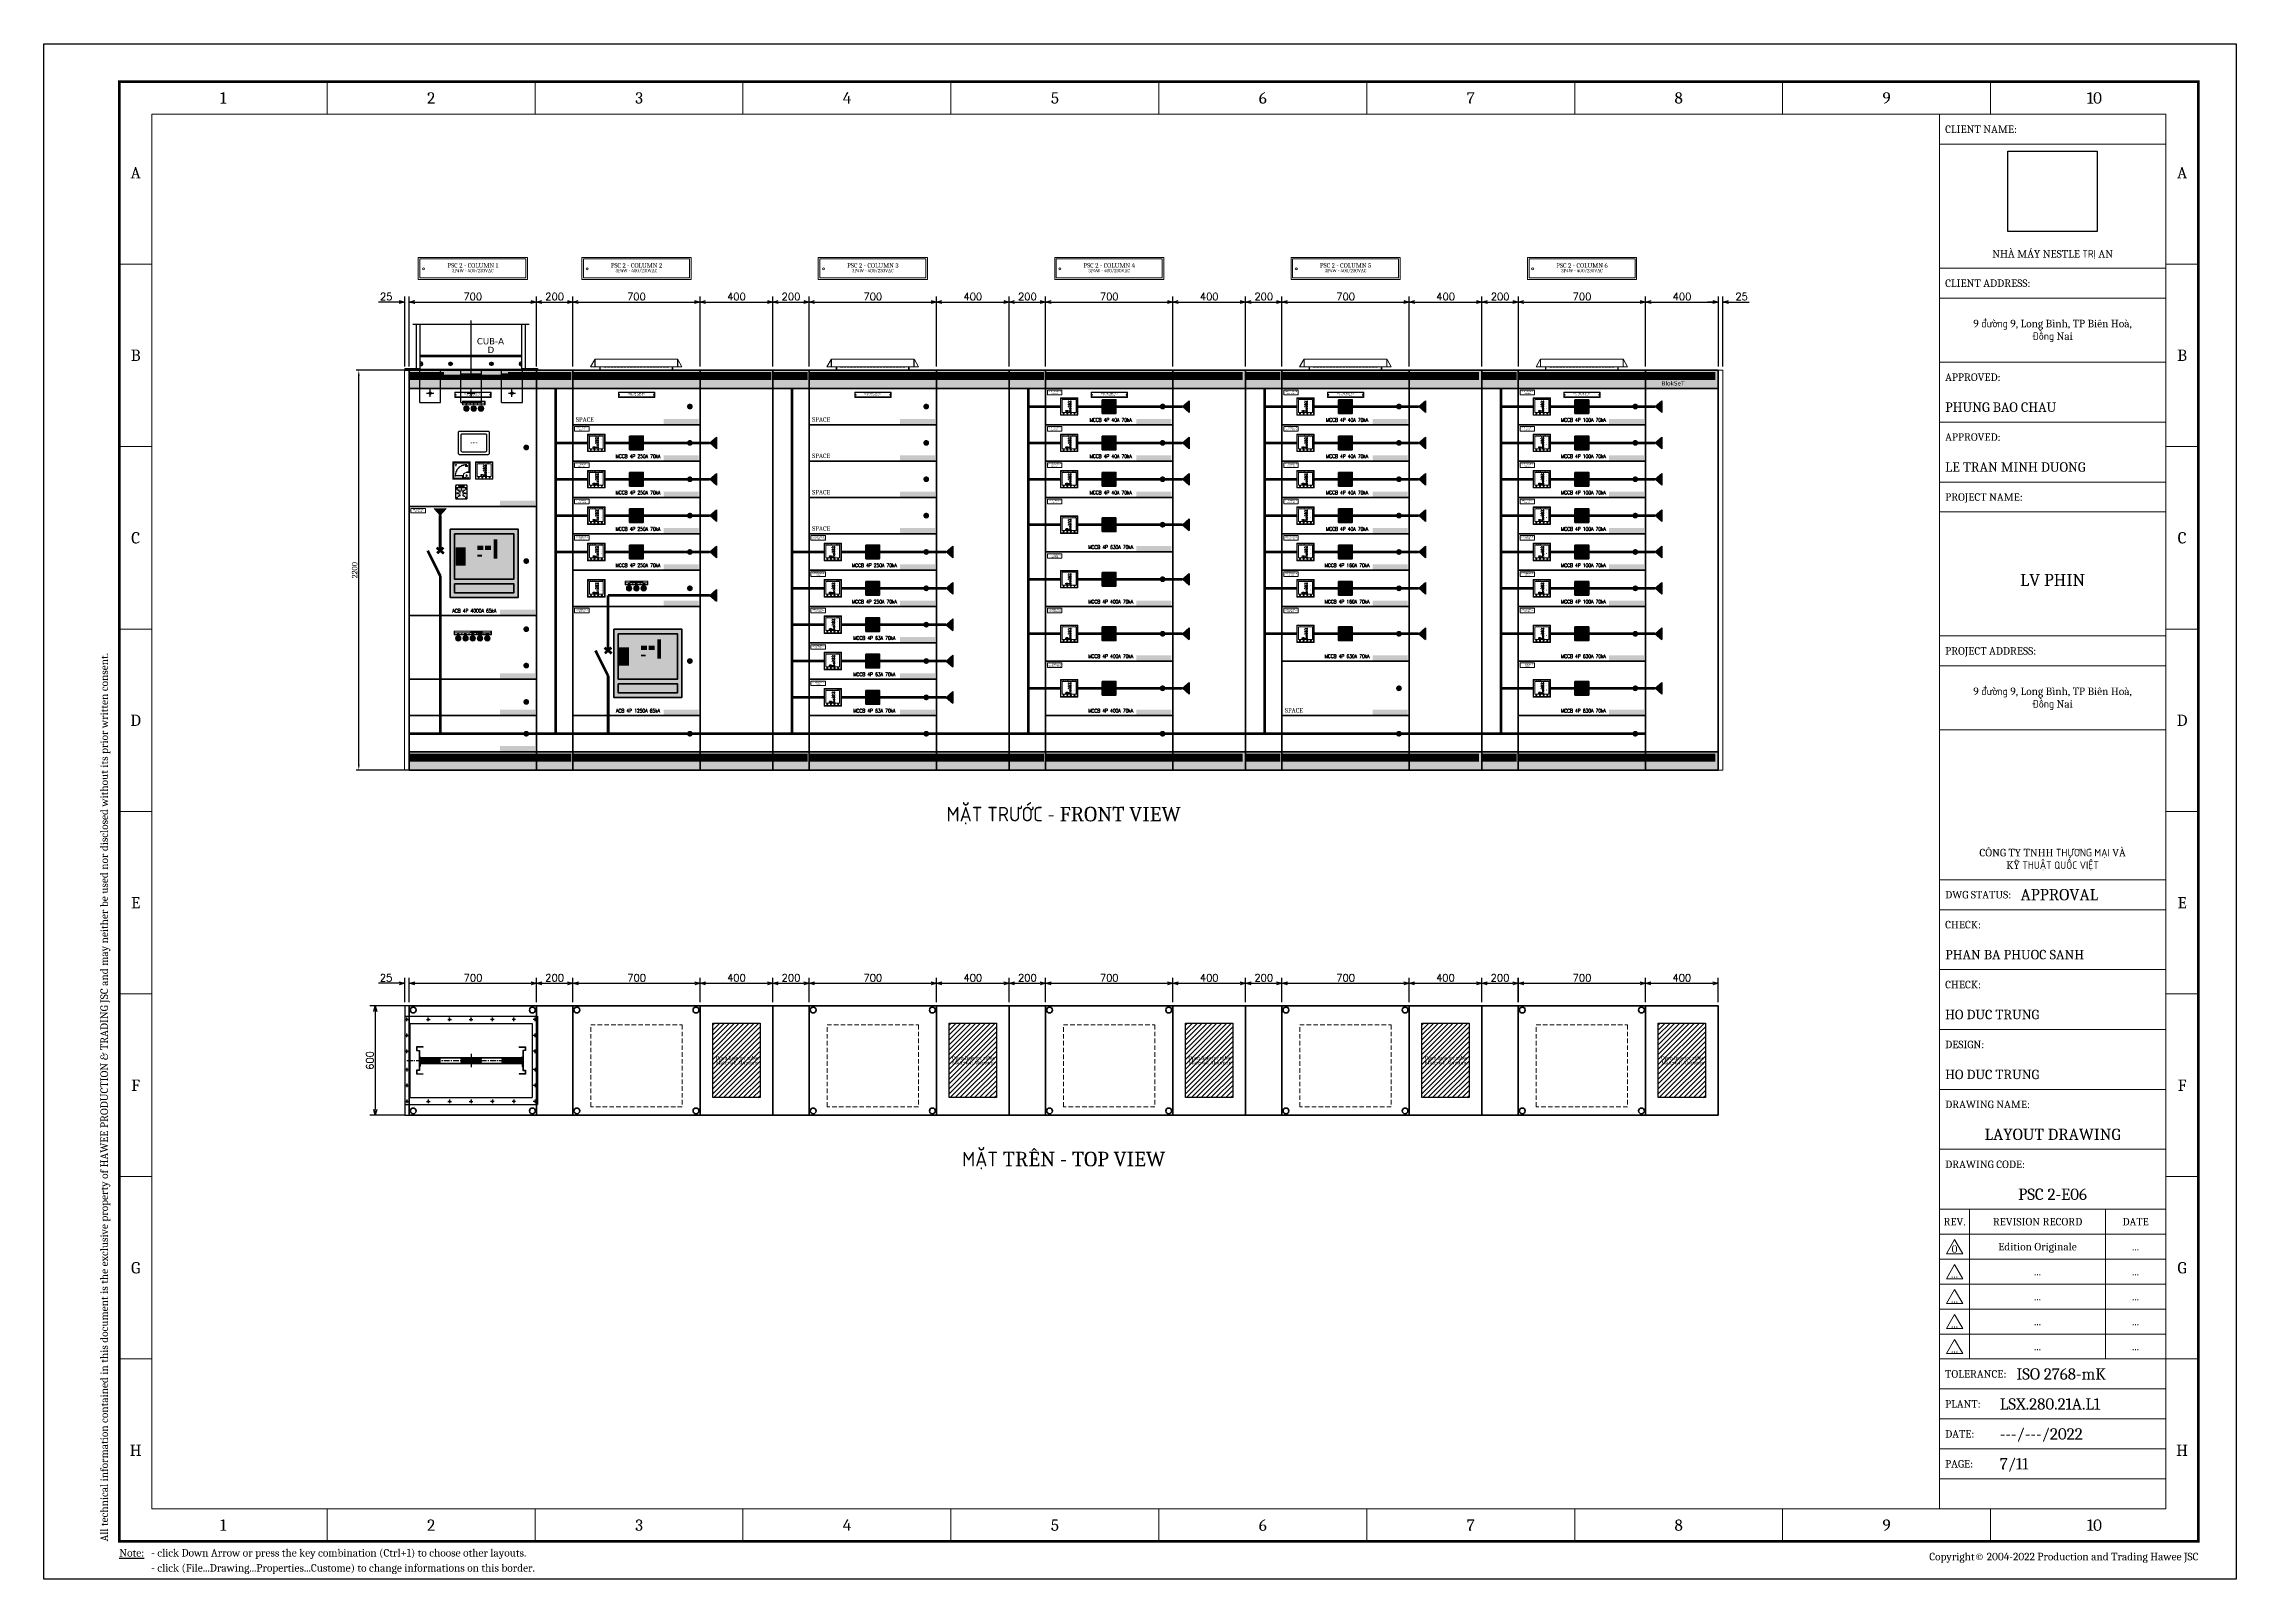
# Model space of a CAD drawing. Header units: millimetres. Extents: x -116965 to 323937, y 291661 to 566926.
# Drawn here: x -50741 to -38684, y 300387 to 308832 of the extents above; entities that cross this region are included whole.
import ezdxf
from ezdxf.enums import TextEntityAlignment as Align

# ---------------------------------------------------------------- set-up
doc = ezdxf.new("R2010")
doc.units = ezdxf.units.MM
doc.set_wipeout_variables(frame=1)
doc.header["$PDMODE"] = 35
doc.linetypes.add('CENTER', pattern=[50.8, 31.75, -6.35, 6.35, -6.35])
doc.linetypes.add('HIDDEN', pattern=[0.375, 0.25, -0.125])
doc.layers.get('0').update_dxf_attribs({"lineweight": 18})
for name, color, linetype, lineweight in [('AM_5', 3, 'Continuous', 25), ('BASE', 7, 'Continuous', 15), ('BUSBAR', 31, 'Continuous', 13), ('hw_Punch', 3, 'Continuous', 9), ('hw_Text', 7, 'Continuous', 13), ('Visible (ISO)', 7, 'Continuous', 50)]:
    doc.layers.add(name, color=color, linetype=linetype, lineweight=lineweight)
for name, color, linetype in [('BUSDUCT', 6, 'Continuous'), ('C00-00-00', 7, 'Continuous'), ('DETAIL', 7, 'Continuous'), ('dien', 2, 'Continuous'), ('DIM', 3, 'Continuous'), ('EEA', 6, 'Continuous')]:
    doc.layers.add(name, color=color, linetype=linetype)
for name, color, linetype, true_color in [('C32-AD-3C', 7, 'Continuous', 0x32ad3c), ('C34-3A-40', 7, 'Continuous', 0x343a40), ('C49-50-57', 7, 'Continuous', 0x495057), ('C62-64-69', 7, 'Continuous', 0x626469), ('CAD-B5-BD', 7, 'Continuous', 0xadb5bd), ('CB1-00-43', 7, 'Continuous', 0xb10043), ('CFF-FF-FF', 7, 'Continuous', 0xffffff)]:
    doc.layers.add(name, color=color, linetype=linetype, true_color=true_color)
doc.styles.add('hw_Block', font='complex.shx', dxfattribs={"width": 0.75})
doc.styles.add('hw_Block.', font='Cambria.ttf')
doc.styles.add('hwBorder', font='Cambria.ttf')
doc.styles.add('hwTech', font='Cambria.ttf')
doc.styles.get("Standard").update_dxf_attribs({"font": 'arial.ttf'})
doc.styles.add('VnArial', font='')
doc.styles.add('{18b73a54-fa43-428c-adcb-c1c7bbdf2c84}', font='Simplex.shx')
doc.styles.get('VnArial').set_extended_font_data('.VnArial NarrowH')
doc.dimstyles.new('hwTech-1.0', dxfattribs={"dimscale": 12, "dimtxt": 2.5, "dimasz": 2.5, "dimexe": 1.25, "dimexo": 0.625, "dimtad": 1, "dimtxsty": 'hwTech', "dimcen": 2.5, "dimclrd": 3, "dimclre": 3, "dimclrt": 3, "dimadec": 0, "dimazin": 0, "dimtfac": 1, "dimtmove": 0, "dimatfit": 3, "dimfxl": 1, "dimarcsym": 0})
doc.dimstyles.new('kich thuoc$0', dxfattribs={"dimscale": 2, "dimtxt": 20, "dimasz": 16, "dimexe": 15, "dimexo": 10, "dimgap": 5, "dimtad": 1, "dimdec": 0, "dimzin": 0, "dimdsep": 46, "dimtxsty": '{18b73a54-fa43-428c-adcb-c1c7bbdf2c84}', "dimblk": 'OPEN30', "dimcen": 0.09, "dimclrd": 3, "dimclre": 3, "dimclrt": 3, "dimadec": 0, "dimazin": 0, "dimtfac": 1, "dimtdec": 0, "dimtofl": 0, "dimtmove": 0, "dimatfit": 3, "dimldrblk": 'OPEN30', "dimfxl": 1, "dimtolj": 1, "dimtzin": 0, "dimarcsym": 0})
picture_1 = doc.add_image_def('image1.png', size_in_pixel=(430, 385))

# ---------------------------------------------------------------- blocks, each defined once
blk = doc.blocks.new('bw4000-1')
for centre in [(94829, 362126), (94946, 362126), (95064, 362126), (95182, 362126), (95299, 362126), (95417, 362126), (95534, 362126), (94829, 362038), (94829, 361951), (95534, 362038), (95534, 361951), (94829, 361850), (95534, 361850), (94829, 361763), (95534, 361763), (94829, 361675), (94946, 361675), (95064, 361675), (95182, 361675), (95299, 361675), (95417, 361675), (95534, 361675)]:
    blk.add_circle(centre, 4)
at = {"layer": 'DETAIL'}
for p, q in [((94817, 362144), (95547, 362144)), ((94817, 362144), (94817, 361657)), ((94845, 362103), (95518, 362103)), ((94845, 362103), (94845, 361697)), ((95518, 362103), (95518, 361697)), ((95547, 362144), (95547, 361657)), ((94845, 361697), (95518, 361697)), ((94817, 361657), (95547, 361657))]:
    blk.add_line(p, q, dxfattribs=at)
at = {"layer": 'DETAIL', "color": 7}
for p, q in [((94918, 361975), (94882, 361975)), ((94882, 361975), (94882, 361954)), ((94882, 361954), (94896, 361954)), ((94918, 361973), (94884, 361973)), ((94884, 361973), (94884, 361955)), ((94884, 361955), (94898, 361955)), ((94896, 361954), (94896, 361847)), ((94898, 361955), (94898, 361845)), ((94918, 361973), (94918, 361975)), ((95446, 361973), (95446, 361975)), ((95446, 361975), (95481, 361975)), ((95446, 361973), (95480, 361973)), ((95466, 361955), (95466, 361845)), ((95480, 361955), (95466, 361955)), ((95468, 361954), (95468, 361846)), ((95481, 361954), (95468, 361954)), ((95480, 361973), (95480, 361955)), ((95481, 361975), (95481, 361954)), ((94896, 361847), (94882, 361847)), ((94882, 361847), (94882, 361826)), ((94882, 361826), (94918, 361826)), ((94898, 361845), (94884, 361845)), ((94884, 361845), (94884, 361827)), ((94884, 361827), (94918, 361827)), ((94902, 361866), (94898, 361866)), ((94900, 361866), (94900, 361912)), ((94902, 361879), (94902, 361866)), ((94904, 361917), (95460, 361917)), ((94904, 361915), (95460, 361915)), ((94905, 361885), (95459, 361885)), ((94905, 361883), (95458, 361883)), ((94918, 361826), (94918, 361827)), ((95446, 361827), (95446, 361825)), ((95480, 361827), (95446, 361827)), ((95481, 361825), (95446, 361825)), ((95462, 361879), (95462, 361866)), ((95462, 361866), (95466, 361866)), ((95464, 361913), (95464, 361866)), ((95466, 361912), (95466, 361867)), ((95466, 361845), (95480, 361845)), ((95468, 361846), (95481, 361846)), ((95480, 361845), (95480, 361827)), ((95481, 361846), (95481, 361825))]:
    blk.add_line(p, q, dxfattribs=at)
at = {"layer": 'DETAIL', "color": 8, "linetype": 'CENTER'}
blk.add_line((95182, 361937), (95182, 361863), dxfattribs=at)
at = {"layer": 'DETAIL', "color": 8}
for p, q in [((94898, 361912), (94898, 361867)), ((94904, 361915), (95009, 361915)), ((94904, 361907), (95009, 361907)), ((94904, 361900), (95009, 361900)), ((94904, 361893), (95009, 361893)), ((94904, 361885), (95009, 361885)), ((95129, 361915), (95235, 361915)), ((95129, 361907), (95235, 361907)), ((95129, 361900), (95235, 361900)), ((95129, 361893), (95235, 361893)), ((95129, 361885), (95235, 361885)), ((95355, 361915), (95460, 361915)), ((95355, 361907), (95460, 361907)), ((95355, 361900), (95460, 361900)), ((95355, 361893), (95460, 361893)), ((95355, 361885), (95460, 361885))]:
    blk.add_line(p, q, dxfattribs=at)
at = {"layer": 'DETAIL', "color": 7}
for centre, radius, start, end in [((94904, 361912), 5.45, 90, 180), ((94904, 361912), 3.72, 90.5814, 176.0733), ((94905, 361879), 5.45, 90, 180), ((94905, 361879), 3.63, 90, 180), ((95458, 361879), 3.63, 0, 90), ((95459, 361879), 5.3, 358.4435, 89.7251), ((95460, 361912), 5.45, 0, 90), ((95460, 361912), 3.5, 357.8308, 90.8983)]:
    blk.add_arc(centre, radius, start, end, dxfattribs=at)
at = {"layer": 'DETAIL', "color": 8}
for centre, start, end in [((94904, 361911), 90, 270), ((94904, 361904), 90, 270), ((94904, 361896), 90, 270), ((94904, 361889), 90, 270), ((95009, 361911), 270, 90), ((95009, 361904), 270, 90), ((95009, 361896), 270, 90), ((95009, 361889), 270, 90), ((95129, 361911), 90, 270), ((95129, 361904), 90, 270), ((95129, 361896), 90, 270), ((95129, 361889), 90, 270), ((95235, 361911), 270, 90), ((95235, 361904), 270, 90), ((95235, 361896), 270, 90), ((95235, 361889), 270, 90), ((95355, 361911), 90, 270), ((95355, 361904), 90, 270), ((95355, 361896), 90, 270), ((95355, 361889), 90, 270), ((95460, 361911), 270, 90), ((95460, 361904), 270, 90), ((95460, 361896), 270, 90), ((95460, 361889), 270, 90)]:
    blk.add_arc(centre, 3.63, start, end, dxfattribs=at)
at = {"layer": 'DIM'}
for p, q in [((94819, 362126), (94839, 362126)), ((94829, 362116), (94829, 362136)), ((94936, 362126), (94956, 362126)), ((94946, 362116), (94946, 362136)), ((95054, 362126), (95074, 362126)), ((95064, 362116), (95064, 362136)), ((95172, 362126), (95192, 362126)), ((95182, 362116), (95182, 362136)), ((95309, 362126), (95289, 362126)), ((95299, 362116), (95299, 362136)), ((95427, 362126), (95407, 362126)), ((95417, 362116), (95417, 362136)), ((95544, 362126), (95524, 362126)), ((95534, 362116), (95534, 362136)), ((94819, 362038), (94839, 362038)), ((94819, 361951), (94839, 361951)), ((94829, 362028), (94829, 362048)), ((94829, 361941), (94829, 361961)), ((95544, 362038), (95524, 362038)), ((95544, 361951), (95524, 361951)), ((95534, 362028), (95534, 362048)), ((95534, 361941), (95534, 361961)), ((94819, 361850), (94839, 361850)), ((94829, 361860), (94829, 361840)), ((95544, 361850), (95524, 361850)), ((95534, 361860), (95534, 361840)), ((94819, 361763), (94839, 361763)), ((94829, 361773), (94829, 361753)), ((95544, 361763), (95524, 361763)), ((95534, 361773), (95534, 361753)), ((94819, 361675), (94839, 361675)), ((94829, 361685), (94829, 361665)), ((94936, 361675), (94956, 361675)), ((94946, 361685), (94946, 361665)), ((95054, 361675), (95074, 361675)), ((95064, 361685), (95064, 361665)), ((95172, 361675), (95192, 361675)), ((95182, 361685), (95182, 361665)), ((95309, 361675), (95289, 361675)), ((95299, 361685), (95299, 361665)), ((95427, 361675), (95407, 361675)), ((95417, 361685), (95417, 361665)), ((95544, 361675), (95524, 361675)), ((95534, 361685), (95534, 361665))]:
    blk.add_line(p, q, dxfattribs=at)
at = {"layer": 'DIM', "linetype": 'CENTER'}
blk.add_line((94829, 361900), (95460, 361900), dxfattribs=at)
blk = doc.blocks.new('bw4000-3')
for centre in [(97979, 361614), (98204, 361614), (98429, 361614)]:
    blk.add_circle(centre, 7.5)
at = {"layer": 'BUSDUCT'}
for p, q in [((97904, 361751), (97904, 361995)), ((97924, 361751), (97924, 361995)), ((98483, 361751), (98483, 361995)), ((98503, 361751), (98503, 361995)), ((97904, 361751), (97924, 361751)), ((98483, 361751), (98503, 361751))]:
    blk.add_line(p, q, dxfattribs=at)
at = {"layer": 'BUSDUCT', "color": 7}
for p, q in [((97924, 361823), (98483, 361823)), ((97924, 361816), (98483, 361816))]:
    blk.add_line(p, q, dxfattribs=at)
at = {"layer": 'DETAIL'}
for p, q in [((97839, 361751), (97839, 361741)), ((97839, 361751), (97909, 361751)), ((97839, 361746), (98569, 361746)), ((97839, 361741), (98569, 361741)), ((97909, 361751), (97909, 361746)), ((97922, 361563), (97922, 361741)), ((97922, 361721), (98036, 361721)), ((98036, 361563), (98036, 361741)), ((98147, 361563), (98147, 361741)), ((98147, 361721), (98261, 361721)), ((98261, 361563), (98261, 361741)), ((98372, 361563), (98372, 361741)), ((98372, 361721), (98486, 361721)), ((98486, 361563), (98486, 361741)), ((98498, 361751), (98498, 361746)), ((98498, 361751), (98569, 361751)), ((98569, 361751), (98569, 361741)), ((97922, 361563), (98036, 361563)), ((98147, 361563), (98261, 361563)), ((98372, 361563), (98486, 361563))]:
    blk.add_line(p, q, dxfattribs=at)
at = {"layer": 'DETAIL', "color": 7, "linetype": 'HIDDEN'}
for p, q in [((97922, 361711), (98036, 361711)), ((98147, 361711), (98261, 361711)), ((98372, 361711), (98486, 361711))]:
    blk.add_line(p, q, dxfattribs=at)
at = {"layer": 'DETAIL', "color": 7}
for points in [[(97924, 361769), (97929, 361766), (97937, 361771), (97937, 361781), (97929, 361786), (97924, 361783)], [(98483, 361783), (98478, 361786), (98470, 361781)], [(98470, 361781), (98470, 361771), (98478, 361766), (98483, 361769)]]:
    blk.add_lwpolyline(points, dxfattribs=at)
for points in [[(98083, 361781), (98083, 361771), (98091, 361766), (98099, 361771), (98099, 361781), (98091, 361786)], [(98324, 361781), (98324, 361771), (98316, 361766), (98308, 361771), (98308, 361781), (98316, 361786)]]:
    blk.add_lwpolyline(points, close=True, dxfattribs=at)
for centre, radius in [((97929, 361776), 2.5), ((98091, 361776), 10), ((98091, 361776), 2.5), ((98316, 361776), 10), ((98316, 361776), 2.5), ((98478, 361776), 2.5)]:
    blk.add_circle(centre, radius, dxfattribs=at)
for centre, start, end in [((97929, 361776), 240, 120), ((98478, 361776), 60, 300)]:
    blk.add_arc(centre, 10, start, end, dxfattribs=at)
at = {"layer": 'DIM'}
for p, q in [((97884, 361995), (98523, 361995)), ((98204, 361721), (98204, 362015)), ((97959, 361614), (97999, 361614)), ((97979, 361594), (97979, 361634)), ((98184, 361614), (98224, 361614)), ((98204, 361594), (98204, 361634)), ((98409, 361614), (98449, 361614)), ((98429, 361594), (98429, 361634))]:
    blk.add_line(p, q, dxfattribs=at)
blk = doc.blocks.new('*U1980')
at = {"color": 5}
for p, q in [((37.57, 198.62), (37.57, 194.28)), ((65.14, 198.62), (65.14, 194.28)), ((92.7, 198.62), (92.7, 194.28)), ((120.27, 198.62), (120.27, 194.28)), ((147.84, 198.62), (147.84, 194.28)), ((175.41, 198.62), (175.41, 194.28)), ((202.98, 198.62), (202.98, 194.28)), ((230.54, 198.62), (230.54, 194.28)), ((258.11, 198.62), (258.11, 194.28)), ((10, 174.42), (14.34, 174.42)), ((285.68, 174.42), (281.34, 174.42)), ((10, 150.22), (14.34, 150.22)), ((285.68, 150.22), (281.34, 150.22)), ((10, 126.01), (14.34, 126.01)), ((285.68, 126.01), (281.34, 126.01)), ((10, 101.81), (14.34, 101.81)), ((285.68, 101.81), (281.34, 101.81)), ((10, 77.61), (14.34, 77.61)), ((285.68, 77.61), (281.34, 77.61)), ((10, 53.41), (14.34, 53.41)), ((285.68, 53.41), (281.34, 53.41)), ((10, 29.2), (14.34, 29.2)), ((285.68, 29.2), (281.34, 29.2)), ((37.57, 5), (37.57, 9.34)), ((65.14, 5), (65.14, 9.34)), ((92.7, 5), (92.7, 9.34)), ((120.27, 5), (120.27, 9.34)), ((147.84, 5), (147.84, 9.34)), ((175.41, 5), (175.41, 9.34)), ((202.98, 5), (202.98, 9.34)), ((230.54, 5), (230.54, 9.34)), ((258.11, 5), (258.11, 9.34))]:
    blk.add_line(p, q, dxfattribs=at)
at = {"color": 5, "const_width": 0.35}
blk.add_lwpolyline([(10, 198.62), (285.68, 198.62), (285.68, 5), (10, 5)], close=True, dxfattribs=at)
at = {"color": 5}
for points in [[(14.34, 194.28), (281.34, 194.28), (281.34, 9.34), (14.34, 9.34)], [(251.34, 194.28), (281.34, 194.28), (281.34, 190.31), (251.34, 190.31)], [(251.34, 190.31), (281.34, 190.31), (281.34, 173.87), (251.34, 173.87)], [(251.34, 173.87), (281.34, 173.87), (281.34, 169.9), (251.34, 169.9)], [(251.34, 173.87), (281.34, 173.87), (281.34, 169.9), (251.34, 169.9)], [(251.34, 169.9), (281.34, 169.9), (281.34, 153.45), (251.34, 153.45)], [(251.34, 169.9), (281.34, 169.9), (281.34, 161.4), (251.34, 161.4)], [(251.34, 161.4), (281.34, 161.4), (281.34, 153.45), (251.34, 153.45)], [(251.34, 153.45), (281.34, 153.45), (281.34, 145.51), (251.34, 145.51)], [(251.34, 145.51), (281.34, 145.51), (281.34, 141.54), (251.34, 141.54)], [(251.34, 141.54), (281.34, 141.54), (281.34, 125.1), (251.34, 125.1)], [(251.34, 125.1), (281.34, 125.1), (281.34, 121.12), (251.34, 121.12)], [(251.34, 121.12), (281.34, 121.12), (281.34, 112.63), (251.34, 112.63)], [(251.34, 92.76), (281.34, 92.76), (281.34, 112.63), (251.34, 112.63)], [(251.34, 92.76), (281.34, 92.76), (281.34, 88.79), (251.34, 88.79)], [(251.34, 80.85), (281.34, 80.85), (281.34, 88.79), (251.34, 88.79)], [(251.34, 72.9), (281.34, 72.9), (281.34, 80.85), (251.34, 80.85)], [(251.34, 64.96), (281.34, 64.96), (281.34, 72.9), (251.34, 72.9)], [(251.34, 57.01), (281.34, 57.01), (281.34, 64.96), (251.34, 64.96)], [(251.34, 49.07), (281.34, 49.07), (281.34, 57.01), (251.34, 57.01)], [(251.34, 49.07), (255.34, 49.07), (255.34, 45.76), (251.34, 45.76)], [(255.34, 49.07), (273.34, 49.07), (273.34, 45.76), (255.34, 45.76)], [(273.34, 49.07), (281.34, 49.07), (281.34, 45.76), (273.34, 45.76)], [(251.34, 45.76), (255.34, 45.76), (255.34, 42.44), (251.34, 42.44)], [(255.34, 45.76), (273.34, 45.76), (273.34, 42.44), (255.34, 42.44)], [(273.34, 45.76), (281.34, 45.76), (281.34, 42.44), (273.34, 42.44)], [(251.34, 42.44), (255.34, 42.44), (255.34, 39.13), (251.34, 39.13)], [(255.34, 42.44), (273.34, 42.44), (273.34, 39.13), (255.34, 39.13)], [(273.34, 42.44), (281.34, 42.44), (281.34, 39.13), (273.34, 39.13)], [(251.34, 39.13), (255.34, 39.13), (255.34, 35.82), (251.34, 35.82)], [(255.34, 39.13), (273.34, 39.13), (273.34, 35.82), (255.34, 35.82)], [(273.34, 39.13), (281.34, 39.13), (281.34, 35.82), (273.34, 35.82)], [(251.34, 35.82), (255.34, 35.82), (255.34, 32.51), (251.34, 32.51)], [(255.34, 35.82), (273.34, 35.82), (273.34, 32.51), (255.34, 32.51)], [(273.34, 35.82), (281.34, 35.82), (281.34, 32.51), (273.34, 32.51)], [(251.34, 32.51), (255.34, 32.51), (255.34, 29.2), (251.34, 29.2)], [(255.34, 32.51), (273.34, 32.51), (273.34, 29.2), (255.34, 29.2)], [(273.34, 32.51), (281.34, 32.51), (281.34, 29.2), (273.34, 29.2)], [(251.34, 29.2), (281.34, 29.2), (281.34, 25.23), (251.34, 25.23)], [(251.34, 25.23), (281.34, 25.23), (281.34, 21.26), (251.34, 21.26)], [(251.34, 21.26), (281.34, 21.26), (281.34, 17.28), (251.34, 17.28)], [(251.34, 17.28), (281.34, 17.28), (281.34, 13.31), (251.34, 13.31)], [(251.34, 13.31), (281.34, 13.31), (281.34, 9.34), (251.34, 9.34)]]:
    blk.add_lwpolyline(points, close=True, dxfattribs=at)
at = {"color": 253}
for points in [[(253.34, 45.04), (252.26, 43.16), (254.42, 43.16)], [(253.34, 41.73), (252.26, 39.85), (254.42, 39.85)], [(253.34, 38.42), (252.26, 36.54), (254.42, 36.54)], [(253.34, 35.11), (252.26, 33.23), (254.42, 33.23)], [(253.34, 31.8), (252.26, 29.92), (254.42, 29.92)]]:
    blk.add_lwpolyline(points, close=True, dxfattribs=at)
at = {"layer": 'Defpoints', "color": 4}
blk.add_lwpolyline([(0, 203.62), (290.68, 203.62), (290.68, 0), (0, 0)], close=True, dxfattribs=at)
at = {"color": 253, "style": 'hwBorder'}
for s, height, p in [('1', 1.5, (23.78, 196.45)), ('2', 1.5, (51.35, 196.45)), ('3', 1.5, (78.92, 196.45)), ('4', 1.5, (106.49, 196.45)), ('5', 1.5, (134.06, 196.45)), ('6', 1.5, (161.62, 196.45)), ('7', 1.5, (189.19, 196.45)), ('8', 1.5, (216.76, 196.45)), ('9', 1.5, (244.33, 196.45)), ('10', 1.5, (271.89, 196.45)), ('A', 1.5, (12.17, 186.52)), ('A', 1.5, (283.51, 186.52)), ('B', 1.5, (12.17, 162.32)), ('B', 1.5, (283.51, 162.32)), ('C', 1.5, (12.17, 138.11)), ('C', 1.5, (283.51, 138.11)), ('D', 1.5, (12.17, 113.91)), ('D', 1.5, (283.51, 113.91)), ('E', 1.5, (12.17, 89.71)), ('E', 1.5, (283.51, 89.71)), ('F', 1.5, (12.17, 65.51)), ('F', 1.5, (283.51, 65.51)), ('REV.', 1, (253.34, 47.41)), ('REVISION RECORD', 1, (264.34, 47.41)), ('DATE', 1, (277.34, 47.41)), ('G', 1.5, (12.17, 41.3)), ('G', 1.5, (283.51, 41.3)), ('H', 1.5, (12.17, 17.1)), ('H', 1.5, (283.51, 17.1)), ('1', 1.5, (23.78, 7.17)), ('2', 1.5, (51.35, 7.17)), ('3', 1.5, (78.92, 7.17)), ('4', 1.5, (106.49, 7.17)), ('5', 1.5, (134.06, 7.17)), ('6', 1.5, (161.62, 7.17)), ('7', 1.5, (189.19, 7.17)), ('8', 1.5, (216.76, 7.17)), ('9', 1.5, (244.33, 7.17)), ('10', 1.5, (271.89, 7.17))]:
    blk.add_text(s, height=height, dxfattribs=at).set_placement(p, align=Align.MIDDLE_CENTER)
for s, height, p in [('CLIENT NAME:', 1, (252.09, 192.3)), ('CLIENT ADDRESS:', 1, (252.09, 171.88)), ('APPROVED:', 1, (252.09, 159.41)), ('PHUNG BAO CHAU', 1.25, (252.09, 155.44)), ('APPROVED:', 1, (252.09, 151.47)), ('LE TRAN MINH DUONG', 1.25, (252.09, 147.5)), ('PROJECT NAME:', 1, (252.09, 143.52)), ('PROJECT ADDRESS:', 1, (252.09, 123.11)), ('DWG STATUS:', 1, (252.09, 90.78)), ('CHECK:', 1, (252.09, 86.81)), ('PHAN BA PHUOC SANH', 1.25, (252.09, 82.83)), ('CHECK:', 1, (252.09, 78.86)), ('HO DUC TRUNG', 1.25, (252.09, 74.89)), ('DESIGN:', 1, (252.09, 70.92)), ('HO DUC TRUNG', 1.25, (252.09, 66.94)), ('DRAWING NAME:', 1, (252.09, 62.97)), ('DRAWING CODE:', 1, (252.09, 55.02)), ('TOLERANCE:', 1, (252.09, 27.22)), ('PLANT:', 1, (252.09, 23.24)), ('LSX.280.21A.L1', 1.5, (259.34, 23.24)), ('DATE:', 1, (252.09, 19.27)), ('---/---/2022', 1.5, (259.34, 19.27)), ('PAGE:', 1, (252.09, 15.3))]:
    blk.add_text(s, height=height, dxfattribs=at).set_placement(p, align=Align.MIDDLE_LEFT)
blk.add_text('All technical information contained in this document is the exclusive property of HAWEE PRODUCTION & TRADING JSC and may neither be used nor disclosed without its prior written consent. ', height=1, rotation=90, dxfattribs=at).set_placement((8, 5), align=Align.MIDDLE_LEFT)
at = {"color": 6, "style": 'hwBorder'}
blk.add_text('APPROVAL', height=1.5, dxfattribs=at).set_placement((262.09, 90.78), align=Align.MIDDLE_LEFT)
at = {"color": 253, "style": 'hwBorder'}
blk.add_text('Copyright© 2004-2022 Production and Trading Hawee JSC', height=1, dxfattribs=at).set_placement((285.68, 3), align=Align.MIDDLE_RIGHT)
at = {"color": 253, "char_height": 1, "attachment_point": 5, "style": 'hwBorder'}
for s, insert in [('NHÀ MÁY NESTLE TRỊ AN', (266.34, 175.67)), ('CÔNG TY TNHH THƯƠNG MẠI VÀ KỸ THUẬT QUỐC VIỆT', (266.34, 95.42))]:
    blk.add_mtext_dynamic_manual_height_columns(s, width=20.9263, gutter_width=12.5, heights=[0], dxfattribs=dict(at, insert=insert))
at = {"color": 253, "char_height": 1, "width": 30, "attachment_point": 5, "style": 'hwBorder'}
for insert in [(266.34, 165.54), (266.34, 116.77)]:
    blk.add_mtext('9 đường 9, Long Bình, TP Biên Hoà,\\PĐồng Nai', dxfattribs=dict(at, insert=insert))
at = {"color": 253, "insert": (266.34, 132.52), "char_height": 1.6, "width": 30, "attachment_point": 5, "line_spacing_factor": 0.75, "style": 'hwBorder'}
blk.add_mtext('LV PHIN', dxfattribs=at)
at = {"color": 6, "style": 'hwBorder', "flags": 8}
for tag, p in [("DWG'SNAME", (266.34, 59)), ("DWG'SCODE2", (266.34, 51.05))]:
    blk.add_attdef(tag, text='', height=1.5, dxfattribs=at).set_placement(p, align=Align.MIDDLE_CENTER)
at = {"color": 253, "style": 'hwBorder', "flags": 8}
for tag, p in [('REV_0', (253.34, 43.79)), ('REV_MODIFY0', (264.34, 44.1)), ('REV_DATE0', (277.34, 44.1)), ('REV_1', (253.34, 40.48)), ('REV_MODIFY1', (264.34, 40.79)), ('REV_DATE1', (277.34, 40.79)), ('REV_MODIFY2', (264.34, 37.48)), ('REV_DATE2', (277.34, 37.48)), ('REV_2', (253.34, 37.17)), ('REV_3', (253.34, 33.86)), ('REV_MODIFY3', (264.34, 34.17)), ('REV_DATE3', (277.34, 34.17)), ('REV_4', (253.34, 30.55)), ('REV_MODIFY4', (264.34, 30.86)), ('REV_DATE4', (277.34, 30.86))]:
    blk.add_attdef(tag, text='', height=1, dxfattribs=at).set_placement(p, align=Align.MIDDLE_CENTER)
at = {"color": 6, "style": 'hwBorder', "flags": 8}
for tag, p in [('TOLERANCE', (261.54, 27.22)), ('PAGE', (259.34, 15.3))]:
    blk.add_attdef(tag, text='', height=1.5, dxfattribs=at).set_placement(p, align=Align.MIDDLE_LEFT)
at = {"layer": 'Defpoints', "color": 253, "style": 'hwBorder'}
for s, p in [('%%UNote:', (10, 3.5)), ('- click Down Arrow or press the key combination (Ctrl+1) to choose other layouts.', (14.23, 3.5)), ('- click (File...Drawing...Properties...Custome) to change informations on this border.', (14.23, 1.5))]:
    blk.add_text(s, height=1, dxfattribs=at).set_placement(p, align=Align.MIDDLE_LEFT)
at = {"lineweight": -3, "ltscale": 5}
image = blk.add_image(picture_1, insert=(260.4, 178.75), size_in_units=(11.87, 10.63), dxfattribs=at)
image.dxf.flags = 7
blk = doc.blocks.new('*D1938')
at = {"color": 3, "lineweight": -2, "transparency": 16777216}
for p, q in [((-48734, 307037), (-49024, 307037)), ((-49009, 304867), (-49009, 307007)), ((-48734, 304837), (-49024, 304837))]:
    blk.add_line(p, q, dxfattribs=at)
at = {"color": 3, "lineweight": -3, "transparency": 16777216}
for points in [[(-49014, 307007), (-49004, 307007), (-49009, 307037)], [(-49014, 304867), (-49004, 304867), (-49009, 304837)]]:
    blk.add_solid(points, dxfattribs=at)
at = {"layer": 'Defpoints', "color": 0, "lineweight": -3, "transparency": 16777216}
for p in [(-49009, 307037), (-48727, 307037), (-48727, 304837)]:
    blk.add_point(p, dxfattribs=at)
at = {"color": 3, "transparency": 16777216, "insert": (-49032, 305937), "char_height": 30, "attachment_point": 5, "rotation": 90, "style": 'hwTech'}
blk.add_mtext('2200', dxfattribs=at)
blk = doc.blocks.new('_Open30')
at = {"color": 0, "linetype": 'ByBlock', "lineweight": -2}
for p, q in [((-1, 0.27), (0, 0)), ((0, 0), (-1, -0.27)), ((0, 0), (-1, 0))]:
    blk.add_line(p, q, dxfattribs=at)
blk = doc.blocks.new('*D1949')
at = {"layer": 'AM_5', "color": 3, "lineweight": -2, "transparency": 16777216}
for p, q in [((-48732, 307057), (-48732, 307442)), ((-48032, 307057), (-48032, 307442)), ((-48702, 307412), (-48062, 307412))]:
    blk.add_line(p, q, dxfattribs=at)
at = {"layer": 'Defpoints', "color": 0, "lineweight": -3, "transparency": 16777216}
for p in [(-48032, 307412), (-48732, 307037), (-48032, 307037)]:
    blk.add_point(p, dxfattribs=at)
at = {"layer": 'AM_5', "color": 3, "lineweight": -2, "transparency": 16777216, "xscale": 30, "yscale": 30, "zscale": 30, "rotation": 180}
blk.add_blockref('_Open30', (-48732, 307412), dxfattribs=at)
at = {"layer": 'AM_5', "color": 3, "lineweight": -2, "transparency": 16777216, "xscale": 30, "yscale": 30, "zscale": 30}
blk.add_blockref('_Open30', (-48032, 307412), dxfattribs=at)
at = {"layer": 'AM_5', "color": 3, "transparency": 16777216, "insert": (-48382, 307442), "char_height": 40, "attachment_point": 5, "style": '{18b73a54-fa43-428c-adcb-c1c7bbdf2c84}'}
blk.add_mtext('\\A1;700', dxfattribs=at)
blk = doc.blocks.new('*D1950')
at = {"layer": 'AM_5', "color": 3, "lineweight": -2, "transparency": 16777216}
for p, q in [((-47832, 307057), (-47832, 307442)), ((-47132, 307057), (-47132, 307442)), ((-47802, 307412), (-47162, 307412))]:
    blk.add_line(p, q, dxfattribs=at)
at = {"layer": 'Defpoints', "color": 0, "lineweight": -3, "transparency": 16777216}
for p in [(-47132, 307412), (-47832, 307037), (-47132, 307037)]:
    blk.add_point(p, dxfattribs=at)
at = {"layer": 'AM_5', "color": 3, "lineweight": -2, "transparency": 16777216, "xscale": 30, "yscale": 30, "zscale": 30, "rotation": 180}
blk.add_blockref('_Open30', (-47832, 307412), dxfattribs=at)
at = {"layer": 'AM_5', "color": 3, "lineweight": -2, "transparency": 16777216, "xscale": 30, "yscale": 30, "zscale": 30}
blk.add_blockref('_Open30', (-47132, 307412), dxfattribs=at)
at = {"layer": 'AM_5', "color": 3, "transparency": 16777216, "insert": (-47482, 307442), "char_height": 40, "attachment_point": 5, "style": '{18b73a54-fa43-428c-adcb-c1c7bbdf2c84}'}
blk.add_mtext('\\A1;700', dxfattribs=at)
blk = doc.blocks.new('*D1944')
at = {"layer": 'AM_5', "color": 3, "lineweight": -2, "transparency": 16777216}
for p, q in [((-46532, 307057), (-46532, 307442)), ((-45832, 307057), (-45832, 307442)), ((-46502, 307412), (-45862, 307412))]:
    blk.add_line(p, q, dxfattribs=at)
at = {"layer": 'Defpoints', "color": 0, "lineweight": -3, "transparency": 16777216}
for p in [(-45832, 307412), (-46532, 307037), (-45832, 307037)]:
    blk.add_point(p, dxfattribs=at)
at = {"layer": 'AM_5', "color": 3, "lineweight": -2, "transparency": 16777216, "xscale": 30, "yscale": 30, "zscale": 30, "rotation": 180}
blk.add_blockref('_Open30', (-46532, 307412), dxfattribs=at)
at = {"layer": 'AM_5', "color": 3, "lineweight": -2, "transparency": 16777216, "xscale": 30, "yscale": 30, "zscale": 30}
blk.add_blockref('_Open30', (-45832, 307412), dxfattribs=at)
at = {"layer": 'AM_5', "color": 3, "transparency": 16777216, "insert": (-46182, 307442), "char_height": 40, "attachment_point": 5, "style": '{18b73a54-fa43-428c-adcb-c1c7bbdf2c84}'}
blk.add_mtext('\\A1;700', dxfattribs=at)
blk = doc.blocks.new('*D1945')
at = {"layer": 'AM_5', "color": 3, "lineweight": -2, "transparency": 16777216}
for p, q in [((-45232, 307057), (-45232, 307442)), ((-44532, 307057), (-44532, 307442)), ((-45202, 307412), (-44562, 307412))]:
    blk.add_line(p, q, dxfattribs=at)
at = {"layer": 'Defpoints', "color": 0, "lineweight": -3, "transparency": 16777216}
for p in [(-44532, 307412), (-45232, 307037), (-44532, 307037)]:
    blk.add_point(p, dxfattribs=at)
at = {"layer": 'AM_5', "color": 3, "lineweight": -2, "transparency": 16777216, "xscale": 30, "yscale": 30, "zscale": 30, "rotation": 180}
blk.add_blockref('_Open30', (-45232, 307412), dxfattribs=at)
at = {"layer": 'AM_5', "color": 3, "lineweight": -2, "transparency": 16777216, "xscale": 30, "yscale": 30, "zscale": 30}
blk.add_blockref('_Open30', (-44532, 307412), dxfattribs=at)
at = {"layer": 'AM_5', "color": 3, "transparency": 16777216, "insert": (-44882, 307442), "char_height": 40, "attachment_point": 5, "style": '{18b73a54-fa43-428c-adcb-c1c7bbdf2c84}'}
blk.add_mtext('\\A1;700', dxfattribs=at)
blk = doc.blocks.new('*D1946')
at = {"layer": 'AM_5', "color": 3, "lineweight": -2, "transparency": 16777216}
for p, q in [((-43932, 307057), (-43932, 307442)), ((-43232, 307057), (-43232, 307442)), ((-43902, 307412), (-43262, 307412))]:
    blk.add_line(p, q, dxfattribs=at)
at = {"layer": 'Defpoints', "color": 0, "lineweight": -3, "transparency": 16777216}
for p in [(-43232, 307412), (-43932, 307037), (-43232, 307037)]:
    blk.add_point(p, dxfattribs=at)
at = {"layer": 'AM_5', "color": 3, "lineweight": -2, "transparency": 16777216, "xscale": 30, "yscale": 30, "zscale": 30, "rotation": 180}
blk.add_blockref('_Open30', (-43932, 307412), dxfattribs=at)
at = {"layer": 'AM_5', "color": 3, "lineweight": -2, "transparency": 16777216, "xscale": 30, "yscale": 30, "zscale": 30}
blk.add_blockref('_Open30', (-43232, 307412), dxfattribs=at)
at = {"layer": 'AM_5', "color": 3, "transparency": 16777216, "insert": (-43582, 307442), "char_height": 40, "attachment_point": 5, "style": '{18b73a54-fa43-428c-adcb-c1c7bbdf2c84}'}
blk.add_mtext('\\A1;700', dxfattribs=at)
blk = doc.blocks.new('*D1947')
at = {"layer": 'AM_5', "color": 3, "lineweight": -2, "transparency": 16777216}
for p, q in [((-42632, 307057), (-42632, 307442)), ((-41932, 307057), (-41932, 307442)), ((-42602, 307412), (-41962, 307412))]:
    blk.add_line(p, q, dxfattribs=at)
at = {"layer": 'Defpoints', "color": 0, "lineweight": -3, "transparency": 16777216}
for p in [(-41932, 307412), (-42632, 307037), (-41932, 307037)]:
    blk.add_point(p, dxfattribs=at)
at = {"layer": 'AM_5', "color": 3, "lineweight": -2, "transparency": 16777216, "xscale": 30, "yscale": 30, "zscale": 30, "rotation": 180}
blk.add_blockref('_Open30', (-42632, 307412), dxfattribs=at)
at = {"layer": 'AM_5', "color": 3, "lineweight": -2, "transparency": 16777216, "xscale": 30, "yscale": 30, "zscale": 30}
blk.add_blockref('_Open30', (-41932, 307412), dxfattribs=at)
at = {"layer": 'AM_5', "color": 3, "transparency": 16777216, "insert": (-42282, 307442), "char_height": 40, "attachment_point": 5, "style": '{18b73a54-fa43-428c-adcb-c1c7bbdf2c84}'}
blk.add_mtext('\\A1;700', dxfattribs=at)
blk = doc.blocks.new('*D1948')
at = {"layer": 'AM_5', "color": 3, "lineweight": -2, "transparency": 16777216}
for p, q in [((-41932, 307057), (-41932, 307442)), ((-41532, 307057), (-41532, 307442)), ((-41902, 307412), (-41562, 307412))]:
    blk.add_line(p, q, dxfattribs=at)
at = {"layer": 'Defpoints', "color": 0, "lineweight": -3, "transparency": 16777216}
for p in [(-41532, 307412), (-41932, 307037), (-41532, 307037)]:
    blk.add_point(p, dxfattribs=at)
at = {"layer": 'AM_5', "color": 3, "lineweight": -2, "transparency": 16777216, "xscale": 30, "yscale": 30, "zscale": 30, "rotation": 180}
blk.add_blockref('_Open30', (-41932, 307412), dxfattribs=at)
at = {"layer": 'AM_5', "color": 3, "lineweight": -2, "transparency": 16777216, "xscale": 30, "yscale": 30, "zscale": 30}
blk.add_blockref('_Open30', (-41532, 307412), dxfattribs=at)
at = {"layer": 'AM_5', "color": 3, "transparency": 16777216, "insert": (-41732, 307442), "char_height": 40, "attachment_point": 5, "style": '{18b73a54-fa43-428c-adcb-c1c7bbdf2c84}'}
blk.add_mtext('\\A1;400', dxfattribs=at)
blk = doc.blocks.new('*D1939')
at = {"layer": 'AM_5', "color": 3, "lineweight": -2, "transparency": 16777216}
for p, q in [((-43232, 307057), (-43232, 307442)), ((-42832, 307057), (-42832, 307442)), ((-43202, 307412), (-42862, 307412))]:
    blk.add_line(p, q, dxfattribs=at)
at = {"layer": 'Defpoints', "color": 0, "lineweight": -3, "transparency": 16777216}
for p in [(-42832, 307412), (-43232, 307037), (-42832, 307037)]:
    blk.add_point(p, dxfattribs=at)
at = {"layer": 'AM_5', "color": 3, "lineweight": -2, "transparency": 16777216, "xscale": 30, "yscale": 30, "zscale": 30, "rotation": 180}
blk.add_blockref('_Open30', (-43232, 307412), dxfattribs=at)
at = {"layer": 'AM_5', "color": 3, "lineweight": -2, "transparency": 16777216, "xscale": 30, "yscale": 30, "zscale": 30}
blk.add_blockref('_Open30', (-42832, 307412), dxfattribs=at)
at = {"layer": 'AM_5', "color": 3, "transparency": 16777216, "insert": (-43032, 307442), "char_height": 40, "attachment_point": 5, "style": '{18b73a54-fa43-428c-adcb-c1c7bbdf2c84}'}
blk.add_mtext('\\A1;400', dxfattribs=at)
blk = doc.blocks.new('*D1940')
at = {"layer": 'AM_5', "color": 3, "lineweight": -2, "transparency": 16777216}
for p, q in [((-44532, 307057), (-44532, 307442)), ((-44132, 307057), (-44132, 307442)), ((-44502, 307412), (-44162, 307412))]:
    blk.add_line(p, q, dxfattribs=at)
at = {"layer": 'Defpoints', "color": 0, "lineweight": -3, "transparency": 16777216}
for p in [(-44132, 307412), (-44532, 307037), (-44132, 307037)]:
    blk.add_point(p, dxfattribs=at)
at = {"layer": 'AM_5', "color": 3, "lineweight": -2, "transparency": 16777216, "xscale": 30, "yscale": 30, "zscale": 30, "rotation": 180}
blk.add_blockref('_Open30', (-44532, 307412), dxfattribs=at)
at = {"layer": 'AM_5', "color": 3, "lineweight": -2, "transparency": 16777216, "xscale": 30, "yscale": 30, "zscale": 30}
blk.add_blockref('_Open30', (-44132, 307412), dxfattribs=at)
at = {"layer": 'AM_5', "color": 3, "transparency": 16777216, "insert": (-44332, 307442), "char_height": 40, "attachment_point": 5, "style": '{18b73a54-fa43-428c-adcb-c1c7bbdf2c84}'}
blk.add_mtext('\\A1;400', dxfattribs=at)
blk = doc.blocks.new('*D1941')
at = {"layer": 'AM_5', "color": 3, "lineweight": -2, "transparency": 16777216}
for p, q in [((-45832, 307057), (-45832, 307442)), ((-45432, 307057), (-45432, 307442)), ((-45802, 307412), (-45462, 307412))]:
    blk.add_line(p, q, dxfattribs=at)
at = {"layer": 'Defpoints', "color": 0, "lineweight": -3, "transparency": 16777216}
for p in [(-45432, 307412), (-45832, 307037), (-45432, 307037)]:
    blk.add_point(p, dxfattribs=at)
at = {"layer": 'AM_5', "color": 3, "lineweight": -2, "transparency": 16777216, "xscale": 30, "yscale": 30, "zscale": 30, "rotation": 180}
blk.add_blockref('_Open30', (-45832, 307412), dxfattribs=at)
at = {"layer": 'AM_5', "color": 3, "lineweight": -2, "transparency": 16777216, "xscale": 30, "yscale": 30, "zscale": 30}
blk.add_blockref('_Open30', (-45432, 307412), dxfattribs=at)
at = {"layer": 'AM_5', "color": 3, "transparency": 16777216, "insert": (-45632, 307442), "char_height": 40, "attachment_point": 5, "style": '{18b73a54-fa43-428c-adcb-c1c7bbdf2c84}'}
blk.add_mtext('\\A1;400', dxfattribs=at)
blk = doc.blocks.new('*D1942')
at = {"layer": 'AM_5', "color": 3, "lineweight": -2, "transparency": 16777216}
for p, q in [((-47132, 307057), (-47132, 307442)), ((-46732, 307057), (-46732, 307442)), ((-47102, 307412), (-46762, 307412))]:
    blk.add_line(p, q, dxfattribs=at)
at = {"layer": 'Defpoints', "color": 0, "lineweight": -3, "transparency": 16777216}
for p in [(-46732, 307412), (-47132, 307037), (-46732, 307037)]:
    blk.add_point(p, dxfattribs=at)
at = {"layer": 'AM_5', "color": 3, "lineweight": -2, "transparency": 16777216, "xscale": 30, "yscale": 30, "zscale": 30, "rotation": 180}
blk.add_blockref('_Open30', (-47132, 307412), dxfattribs=at)
at = {"layer": 'AM_5', "color": 3, "lineweight": -2, "transparency": 16777216, "xscale": 30, "yscale": 30, "zscale": 30}
blk.add_blockref('_Open30', (-46732, 307412), dxfattribs=at)
at = {"layer": 'AM_5', "color": 3, "transparency": 16777216, "insert": (-46932, 307442), "char_height": 40, "attachment_point": 5, "style": '{18b73a54-fa43-428c-adcb-c1c7bbdf2c84}'}
blk.add_mtext('\\A1;400', dxfattribs=at)
blk = doc.blocks.new('*D1943')
at = {"layer": 'AM_5', "color": 3, "lineweight": -2, "transparency": 16777216}
for p, q in [((-46732, 307057), (-46732, 307442)), ((-46532, 307057), (-46532, 307442)), ((-46702, 307412), (-46562, 307412))]:
    blk.add_line(p, q, dxfattribs=at)
at = {"layer": 'Defpoints', "color": 0, "lineweight": -3, "transparency": 16777216}
for p in [(-46532, 307412), (-46732, 307037), (-46532, 307037)]:
    blk.add_point(p, dxfattribs=at)
at = {"layer": 'AM_5', "color": 3, "lineweight": -2, "transparency": 16777216, "xscale": 30, "yscale": 30, "zscale": 30, "rotation": 180}
blk.add_blockref('_Open30', (-46732, 307412), dxfattribs=at)
at = {"layer": 'AM_5', "color": 3, "lineweight": -2, "transparency": 16777216, "xscale": 30, "yscale": 30, "zscale": 30}
blk.add_blockref('_Open30', (-46532, 307412), dxfattribs=at)
at = {"layer": 'AM_5', "color": 3, "transparency": 16777216, "insert": (-46632, 307442), "char_height": 40, "attachment_point": 5, "style": '{18b73a54-fa43-428c-adcb-c1c7bbdf2c84}'}
blk.add_mtext('\\A1;200', dxfattribs=at)
blk = doc.blocks.new('*D1951')
at = {"layer": 'AM_5', "color": 3, "lineweight": -2, "transparency": 16777216}
for p, q in [((-48032, 307057), (-48032, 307442)), ((-47832, 307057), (-47832, 307442)), ((-48002, 307412), (-47862, 307412))]:
    blk.add_line(p, q, dxfattribs=at)
at = {"layer": 'Defpoints', "color": 0, "lineweight": -3, "transparency": 16777216}
for p in [(-47832, 307412), (-48032, 307037), (-47832, 307037)]:
    blk.add_point(p, dxfattribs=at)
at = {"layer": 'AM_5', "color": 3, "lineweight": -2, "transparency": 16777216, "xscale": 30, "yscale": 30, "zscale": 30, "rotation": 180}
blk.add_blockref('_Open30', (-48032, 307412), dxfattribs=at)
at = {"layer": 'AM_5', "color": 3, "lineweight": -2, "transparency": 16777216, "xscale": 30, "yscale": 30, "zscale": 30}
blk.add_blockref('_Open30', (-47832, 307412), dxfattribs=at)
at = {"layer": 'AM_5', "color": 3, "transparency": 16777216, "insert": (-47932, 307442), "char_height": 40, "attachment_point": 5, "style": '{18b73a54-fa43-428c-adcb-c1c7bbdf2c84}'}
blk.add_mtext('\\A1;200', dxfattribs=at)
blk = doc.blocks.new('*D1952')
at = {"layer": 'AM_5', "color": 3, "lineweight": -2, "transparency": 16777216}
for p, q in [((-45432, 307057), (-45432, 307442)), ((-45232, 307057), (-45232, 307442)), ((-45402, 307412), (-45262, 307412))]:
    blk.add_line(p, q, dxfattribs=at)
at = {"layer": 'Defpoints', "color": 0, "lineweight": -3, "transparency": 16777216}
for p in [(-45232, 307412), (-45432, 307037), (-45232, 307037)]:
    blk.add_point(p, dxfattribs=at)
at = {"layer": 'AM_5', "color": 3, "lineweight": -2, "transparency": 16777216, "xscale": 30, "yscale": 30, "zscale": 30, "rotation": 180}
blk.add_blockref('_Open30', (-45432, 307412), dxfattribs=at)
at = {"layer": 'AM_5', "color": 3, "lineweight": -2, "transparency": 16777216, "xscale": 30, "yscale": 30, "zscale": 30}
blk.add_blockref('_Open30', (-45232, 307412), dxfattribs=at)
at = {"layer": 'AM_5', "color": 3, "transparency": 16777216, "insert": (-45332, 307442), "char_height": 40, "attachment_point": 5, "style": '{18b73a54-fa43-428c-adcb-c1c7bbdf2c84}'}
blk.add_mtext('\\A1;200', dxfattribs=at)
blk = doc.blocks.new('*D1953')
at = {"layer": 'AM_5', "color": 3, "lineweight": -2, "transparency": 16777216}
for p, q in [((-44132, 307057), (-44132, 307442)), ((-43932, 307057), (-43932, 307442)), ((-44102, 307412), (-43962, 307412))]:
    blk.add_line(p, q, dxfattribs=at)
at = {"layer": 'Defpoints', "color": 0, "lineweight": -3, "transparency": 16777216}
for p in [(-43932, 307412), (-44132, 307037), (-43932, 307037)]:
    blk.add_point(p, dxfattribs=at)
at = {"layer": 'AM_5', "color": 3, "lineweight": -2, "transparency": 16777216, "xscale": 30, "yscale": 30, "zscale": 30, "rotation": 180}
blk.add_blockref('_Open30', (-44132, 307412), dxfattribs=at)
at = {"layer": 'AM_5', "color": 3, "lineweight": -2, "transparency": 16777216, "xscale": 30, "yscale": 30, "zscale": 30}
blk.add_blockref('_Open30', (-43932, 307412), dxfattribs=at)
at = {"layer": 'AM_5', "color": 3, "transparency": 16777216, "insert": (-44032, 307442), "char_height": 40, "attachment_point": 5, "style": '{18b73a54-fa43-428c-adcb-c1c7bbdf2c84}'}
blk.add_mtext('\\A1;200', dxfattribs=at)
blk = doc.blocks.new('*D1954')
at = {"layer": 'AM_5', "color": 3, "lineweight": -2, "transparency": 16777216}
for p, q in [((-42832, 307057), (-42832, 307442)), ((-42632, 307057), (-42632, 307442)), ((-42802, 307412), (-42662, 307412))]:
    blk.add_line(p, q, dxfattribs=at)
at = {"layer": 'Defpoints', "color": 0, "lineweight": -3, "transparency": 16777216}
for p in [(-42632, 307412), (-42832, 307037), (-42632, 307037)]:
    blk.add_point(p, dxfattribs=at)
at = {"layer": 'AM_5', "color": 3, "lineweight": -2, "transparency": 16777216, "xscale": 30, "yscale": 30, "zscale": 30, "rotation": 180}
blk.add_blockref('_Open30', (-42832, 307412), dxfattribs=at)
at = {"layer": 'AM_5', "color": 3, "lineweight": -2, "transparency": 16777216, "xscale": 30, "yscale": 30, "zscale": 30}
blk.add_blockref('_Open30', (-42632, 307412), dxfattribs=at)
at = {"layer": 'AM_5', "color": 3, "transparency": 16777216, "insert": (-42732, 307442), "char_height": 40, "attachment_point": 5, "style": '{18b73a54-fa43-428c-adcb-c1c7bbdf2c84}'}
blk.add_mtext('\\A1;200', dxfattribs=at)
blk = doc.blocks.new('SV-F')
at = {"lineweight": 13}
blk.add_line((201, 0), (-201, 0), dxfattribs=at)
at = {"layer": 'Visible (ISO)', "lineweight": 13}
for p, q in [((-252, 19), (-229, 58)), ((-251, 19), (-252, 19)), ((-251, 19), (-250, 19)), ((-250, 19), (-228, 19)), ((-229, 58), (-229, 58)), ((-229, 58), (-229, 58)), ((-228, 59), (-228, 19)), ((-228, 59), (-228, 58)), ((-227, 58), (-228, 59)), ((-228, 19), (-227, 19)), ((-227, 19), (-227, 58)), ((-227, 58), (-227, 19)), ((-226, 58), (-227, 58)), ((-227, 19), (-227, 19)), ((-227, 19), (227, 19)), ((-227, 19), (227, 19)), ((-226, 58), (-226, 60)), ((-226, 60), (226, 60)), ((-200, 19), (-200, 2)), ((-198, 2), (-198, 19)), ((-198, 4), (-198, 19)), ((-198, 2), (-198, 4)), ((-198, 2), (197, 2)), ((-198, 2), (-198, 0)), ((-177, 16), (-177, 19)), ((-165, 16), (-177, 16)), ((-165, 19), (-165, 16)), ((-159, 16), (-159, 19)), ((-147, 16), (-159, 16)), ((-147, 19), (-147, 16)), ((-141, 16), (-141, 19)), ((-129, 16), (-141, 16)), ((-129, 19), (-129, 16)), ((-123, 16), (-123, 19)), ((-111, 16), (-123, 16)), ((-111, 19), (-111, 16)), ((-105, 16), (-105, 19)), ((-93, 16), (-105, 16)), ((-93, 19), (-93, 16)), ((-87, 16), (-87, 19)), ((-75, 16), (-87, 16)), ((-75, 19), (-75, 16)), ((-69, 16), (-69, 19)), ((-57, 16), (-69, 16)), ((-57, 19), (-57, 16)), ((-51, 16), (-51, 19)), ((-39, 16), (-51, 16)), ((-39, 19), (-39, 16)), ((-33, 16), (-33, 19)), ((-21, 16), (-33, 16)), ((-21, 19), (-21, 16)), ((-15, 16), (-15, 19)), ((-3, 16), (-15, 16)), ((-3, 19), (-3, 16)), ((3, 16), (3, 19)), ((15, 16), (3, 16)), ((15, 19), (15, 16)), ((21, 16), (21, 19)), ((33, 16), (21, 16)), ((33, 19), (33, 16)), ((39, 16), (39, 19)), ((51, 16), (39, 16)), ((51, 19), (51, 16)), ((57, 16), (57, 19)), ((69, 16), (57, 16)), ((69, 19), (69, 16)), ((75, 16), (75, 19)), ((87, 16), (75, 16)), ((87, 19), (87, 16)), ((93, 16), (93, 19)), ((105, 16), (93, 16)), ((105, 19), (105, 16)), ((111, 16), (111, 19)), ((123, 16), (111, 16)), ((123, 19), (123, 16)), ((129, 16), (129, 19)), ((141, 16), (129, 16)), ((141, 19), (141, 16)), ((147, 16), (147, 19)), ((159, 16), (147, 16)), ((159, 19), (159, 16)), ((165, 16), (165, 19)), ((177, 16), (165, 16)), ((177, 19), (177, 16)), ((197, 2), (197, 0)), ((198, 2), (198, 19)), ((197, 19), (197, 4)), ((197, 2), (197, 4)), ((200, 2), (200, 19)), ((226, 60), (226, 58)), ((227, 58), (226, 58)), ((227, 58), (228, 59)), ((227, 58), (227, 19)), ((227, 19), (227, 58)), ((227, 19), (227, 19)), ((227, 19), (228, 19)), ((228, 58), (228, 59)), ((228, 59), (228, 19)), ((228, 19), (250, 19)), ((229, 58), (251, 19)), ((229, 58), (229, 58)), ((229, 58), (229, 58)), ((251, 19), (250, 19)), ((251, 19), (251, 19))]:
    blk.add_line(p, q, dxfattribs=at)
for centre, radius, start, end in [((-226, 57), 3, 136.3257, 150), ((-226, 57), 3, 90, 136.3257), ((-226, 57), 1.5, 105.8402, 114.6033), ((-201, 2), 1.5, 270, 0), ((-201, 2), 3, 330, 0), ((201, 2), 3, 180, 210), ((201, 2), 1.5, 180, 270), ((226, 57), 3, 43.6743, 90), ((226, 57), 1.5, 65.3967, 74.1598), ((226, 57), 3, 30, 43.6743)]:
    blk.add_arc(centre, radius, start, end, dxfattribs=at)
for points in [[(-229, 58), (-228, 58), (-228, 58), (-228, 58)], [(-229, 58), (-229, 58), (-229, 58), (-229, 58)], [(229, 58), (228, 58), (228, 58), (228, 58)], [(229, 58), (229, 58), (229, 58), (229, 58)]]:
    blk.add_open_spline(points, degree=3, dxfattribs=at)
blk = doc.blocks.new('*D1955')
at = {"layer": 'AM_5', "color": 3, "lineweight": -2, "transparency": 16777216}
for p, q in [((-48756, 307057), (-48756, 307442)), ((-48731, 307057), (-48731, 307442)), ((-48786, 307412), (-48901, 307412)), ((-48701, 307412), (-48671, 307412))]:
    blk.add_line(p, q, dxfattribs=at)
at = {"layer": 'Defpoints', "color": 0, "lineweight": -3, "transparency": 16777216}
for p in [(-48756, 307412), (-48756, 307037), (-48731, 307037)]:
    blk.add_point(p, dxfattribs=at)
at = {"layer": 'AM_5', "color": 3, "lineweight": -2, "transparency": 16777216, "xscale": 30, "yscale": 30, "zscale": 30}
blk.add_blockref('_Open30', (-48756, 307412), dxfattribs=at)
at = {"layer": 'AM_5', "color": 3, "lineweight": -2, "transparency": 16777216, "xscale": 30, "yscale": 30, "zscale": 30, "rotation": 180}
blk.add_blockref('_Open30', (-48731, 307412), dxfattribs=at)
at = {"layer": 'AM_5', "color": 3, "transparency": 16777216, "insert": (-48858, 307442), "char_height": 40, "attachment_point": 5, "style": '{18b73a54-fa43-428c-adcb-c1c7bbdf2c84}'}
blk.add_mtext('25', dxfattribs=at)
blk = doc.blocks.new('*D1956')
at = {"layer": 'AM_5', "color": 3, "lineweight": -2, "transparency": 16777216}
for p, q in [((-41532, 307057), (-41532, 307442)), ((-41507, 307057), (-41507, 307442)), ((-41562, 307412), (-41592, 307412)), ((-41477, 307412), (-41362, 307412))]:
    blk.add_line(p, q, dxfattribs=at)
at = {"layer": 'Defpoints', "color": 0, "lineweight": -3, "transparency": 16777216}
for p in [(-41532, 307412), (-41532, 307037), (-41507, 307037)]:
    blk.add_point(p, dxfattribs=at)
at = {"layer": 'AM_5', "color": 3, "lineweight": -2, "transparency": 16777216, "xscale": 30, "yscale": 30, "zscale": 30}
blk.add_blockref('_Open30', (-41532, 307412), dxfattribs=at)
at = {"layer": 'AM_5', "color": 3, "lineweight": -2, "transparency": 16777216, "xscale": 30, "yscale": 30, "zscale": 30, "rotation": 180}
blk.add_blockref('_Open30', (-41507, 307412), dxfattribs=at)
at = {"layer": 'AM_5', "color": 3, "transparency": 16777216, "insert": (-41404, 307442), "char_height": 40, "attachment_point": 5, "style": '{18b73a54-fa43-428c-adcb-c1c7bbdf2c84}'}
blk.add_mtext('25', dxfattribs=at)
blk = doc.blocks.new('*D1957')
at = {"layer": 'AM_5', "color": 3, "lineweight": -2, "transparency": 16777216}
for p, q in [((-48752, 303540), (-48948, 303540)), ((-48918, 303510), (-48918, 302970)), ((-48752, 302940), (-48948, 302940))]:
    blk.add_line(p, q, dxfattribs=at)
at = {"layer": 'Defpoints', "color": 0, "lineweight": -3, "transparency": 16777216}
for p in [(-48732, 303540), (-48918, 302940), (-48732, 302940)]:
    blk.add_point(p, dxfattribs=at)
at = {"layer": 'AM_5', "color": 3, "lineweight": -2, "transparency": 16777216, "xscale": 30, "yscale": 30, "zscale": 30}
for p, rotation in [((-48918, 303540), 90), ((-48918, 302940), 270)]:
    blk.add_blockref('_Open30', p, dxfattribs=dict(at, rotation=rotation))
at = {"layer": 'AM_5', "color": 3, "transparency": 16777216, "insert": (-48948, 303240), "char_height": 40, "attachment_point": 5, "rotation": 90, "style": '{18b73a54-fa43-428c-adcb-c1c7bbdf2c84}'}
blk.add_mtext('600', dxfattribs=at)
blk = doc.blocks.new('*D1958')
at = {"layer": 'AM_5', "color": 3, "lineweight": -2, "transparency": 16777216}
for p, q in [((-48786, 303665), (-48901, 303665)), ((-48756, 303560), (-48756, 303695)), ((-48731, 303560), (-48731, 303695)), ((-48701, 303665), (-48671, 303665))]:
    blk.add_line(p, q, dxfattribs=at)
at = {"layer": 'Defpoints', "color": 0, "lineweight": -3, "transparency": 16777216}
for p in [(-48756, 303665), (-48756, 303540), (-48731, 303540)]:
    blk.add_point(p, dxfattribs=at)
at = {"layer": 'AM_5', "color": 3, "lineweight": -2, "transparency": 16777216, "xscale": 30, "yscale": 30, "zscale": 30}
blk.add_blockref('_Open30', (-48756, 303665), dxfattribs=at)
at = {"layer": 'AM_5', "color": 3, "lineweight": -2, "transparency": 16777216, "xscale": 30, "yscale": 30, "zscale": 30, "rotation": 180}
blk.add_blockref('_Open30', (-48731, 303665), dxfattribs=at)
at = {"layer": 'AM_5', "color": 3, "transparency": 16777216, "insert": (-48859, 303695), "char_height": 40, "attachment_point": 5, "style": '{18b73a54-fa43-428c-adcb-c1c7bbdf2c84}'}
blk.add_mtext('25', dxfattribs=at)
blk = doc.blocks.new('*D1959')
at = {"layer": 'AM_5', "color": 3, "lineweight": -2, "transparency": 16777216}
for p, q in [((-48731, 303560), (-48731, 303695)), ((-48701, 303665), (-48061, 303665)), ((-48031, 303560), (-48031, 303695))]:
    blk.add_line(p, q, dxfattribs=at)
at = {"layer": 'Defpoints', "color": 0, "lineweight": -3, "transparency": 16777216}
for p in [(-48031, 303665), (-48731, 303540), (-48031, 303540)]:
    blk.add_point(p, dxfattribs=at)
at = {"layer": 'AM_5', "color": 3, "lineweight": -2, "transparency": 16777216, "xscale": 30, "yscale": 30, "zscale": 30, "rotation": 180}
blk.add_blockref('_Open30', (-48731, 303665), dxfattribs=at)
at = {"layer": 'AM_5', "color": 3, "lineweight": -2, "transparency": 16777216, "xscale": 30, "yscale": 30, "zscale": 30}
blk.add_blockref('_Open30', (-48031, 303665), dxfattribs=at)
at = {"layer": 'AM_5', "color": 3, "transparency": 16777216, "insert": (-48381, 303695), "char_height": 40, "attachment_point": 5, "style": '{18b73a54-fa43-428c-adcb-c1c7bbdf2c84}'}
blk.add_mtext('\\A1;700', dxfattribs=at)
blk = doc.blocks.new('*D1960')
at = {"layer": 'AM_5', "color": 3, "lineweight": -2, "transparency": 16777216}
for p, q in [((-46732, 303560), (-46732, 303695)), ((-46702, 303665), (-46562, 303665)), ((-46532, 303560), (-46532, 303695))]:
    blk.add_line(p, q, dxfattribs=at)
at = {"layer": 'Defpoints', "color": 0, "lineweight": -3, "transparency": 16777216}
for p in [(-46532, 303665), (-46732, 303540), (-46532, 303540)]:
    blk.add_point(p, dxfattribs=at)
at = {"layer": 'AM_5', "color": 3, "lineweight": -2, "transparency": 16777216, "xscale": 30, "yscale": 30, "zscale": 30, "rotation": 180}
blk.add_blockref('_Open30', (-46732, 303665), dxfattribs=at)
at = {"layer": 'AM_5', "color": 3, "lineweight": -2, "transparency": 16777216, "xscale": 30, "yscale": 30, "zscale": 30}
blk.add_blockref('_Open30', (-46532, 303665), dxfattribs=at)
at = {"layer": 'AM_5', "color": 3, "transparency": 16777216, "insert": (-46632, 303695), "char_height": 40, "attachment_point": 5, "style": '{18b73a54-fa43-428c-adcb-c1c7bbdf2c84}'}
blk.add_mtext('\\A1;200', dxfattribs=at)
blk = doc.blocks.new('*D1961')
at = {"layer": 'AM_5', "color": 3, "lineweight": -2, "transparency": 16777216}
for p, q in [((-47132, 303560), (-47132, 303695)), ((-47102, 303665), (-46762, 303665)), ((-46732, 303560), (-46732, 303695))]:
    blk.add_line(p, q, dxfattribs=at)
at = {"layer": 'Defpoints', "color": 0, "lineweight": -3, "transparency": 16777216}
for p in [(-46732, 303665), (-47132, 303540), (-46732, 303540)]:
    blk.add_point(p, dxfattribs=at)
at = {"layer": 'AM_5', "color": 3, "lineweight": -2, "transparency": 16777216, "xscale": 30, "yscale": 30, "zscale": 30, "rotation": 180}
blk.add_blockref('_Open30', (-47132, 303665), dxfattribs=at)
at = {"layer": 'AM_5', "color": 3, "lineweight": -2, "transparency": 16777216, "xscale": 30, "yscale": 30, "zscale": 30}
blk.add_blockref('_Open30', (-46732, 303665), dxfattribs=at)
at = {"layer": 'AM_5', "color": 3, "transparency": 16777216, "insert": (-46932, 303695), "char_height": 40, "attachment_point": 5, "style": '{18b73a54-fa43-428c-adcb-c1c7bbdf2c84}'}
blk.add_mtext('\\A1;400', dxfattribs=at)
blk = doc.blocks.new('*D1962')
at = {"layer": 'AM_5', "color": 3, "lineweight": -2, "transparency": 16777216}
for p, q in [((-48032, 303560), (-48032, 303695)), ((-48002, 303665), (-47862, 303665)), ((-47832, 303560), (-47832, 303695))]:
    blk.add_line(p, q, dxfattribs=at)
at = {"layer": 'Defpoints', "color": 0, "lineweight": -3, "transparency": 16777216}
for p in [(-47832, 303665), (-48032, 303540), (-47832, 303540)]:
    blk.add_point(p, dxfattribs=at)
at = {"layer": 'AM_5', "color": 3, "lineweight": -2, "transparency": 16777216, "xscale": 30, "yscale": 30, "zscale": 30, "rotation": 180}
blk.add_blockref('_Open30', (-48032, 303665), dxfattribs=at)
at = {"layer": 'AM_5', "color": 3, "lineweight": -2, "transparency": 16777216, "xscale": 30, "yscale": 30, "zscale": 30}
blk.add_blockref('_Open30', (-47832, 303665), dxfattribs=at)
at = {"layer": 'AM_5', "color": 3, "transparency": 16777216, "insert": (-47932, 303695), "char_height": 40, "attachment_point": 5, "style": '{18b73a54-fa43-428c-adcb-c1c7bbdf2c84}'}
blk.add_mtext('\\A1;200', dxfattribs=at)
blk = doc.blocks.new('*D1963')
at = {"layer": 'AM_5', "color": 3, "lineweight": -2, "transparency": 16777216}
for p, q in [((-47831, 303560), (-47831, 303695)), ((-47801, 303665), (-47161, 303665)), ((-47131, 303560), (-47131, 303695))]:
    blk.add_line(p, q, dxfattribs=at)
at = {"layer": 'Defpoints', "color": 0, "lineweight": -3, "transparency": 16777216}
for p in [(-47131, 303665), (-47831, 303540), (-47131, 303540)]:
    blk.add_point(p, dxfattribs=at)
at = {"layer": 'AM_5', "color": 3, "lineweight": -2, "transparency": 16777216, "xscale": 30, "yscale": 30, "zscale": 30, "rotation": 180}
blk.add_blockref('_Open30', (-47831, 303665), dxfattribs=at)
at = {"layer": 'AM_5', "color": 3, "lineweight": -2, "transparency": 16777216, "xscale": 30, "yscale": 30, "zscale": 30}
blk.add_blockref('_Open30', (-47131, 303665), dxfattribs=at)
at = {"layer": 'AM_5', "color": 3, "transparency": 16777216, "insert": (-47481, 303695), "char_height": 40, "attachment_point": 5, "style": '{18b73a54-fa43-428c-adcb-c1c7bbdf2c84}'}
blk.add_mtext('\\A1;700', dxfattribs=at)
blk = doc.blocks.new('*D1964')
at = {"layer": 'AM_5', "color": 3, "lineweight": -2, "transparency": 16777216}
for p, q in [((-46532, 303560), (-46532, 303695)), ((-46502, 303665), (-45862, 303665)), ((-45832, 303560), (-45832, 303695))]:
    blk.add_line(p, q, dxfattribs=at)
at = {"layer": 'Defpoints', "color": 0, "lineweight": -3, "transparency": 16777216}
for p in [(-45832, 303665), (-46532, 303540), (-45832, 303540)]:
    blk.add_point(p, dxfattribs=at)
at = {"layer": 'AM_5', "color": 3, "lineweight": -2, "transparency": 16777216, "xscale": 30, "yscale": 30, "zscale": 30, "rotation": 180}
blk.add_blockref('_Open30', (-46532, 303665), dxfattribs=at)
at = {"layer": 'AM_5', "color": 3, "lineweight": -2, "transparency": 16777216, "xscale": 30, "yscale": 30, "zscale": 30}
blk.add_blockref('_Open30', (-45832, 303665), dxfattribs=at)
at = {"layer": 'AM_5', "color": 3, "transparency": 16777216, "insert": (-46182, 303695), "char_height": 40, "attachment_point": 5, "style": '{18b73a54-fa43-428c-adcb-c1c7bbdf2c84}'}
blk.add_mtext('\\A1;700', dxfattribs=at)
blk = doc.blocks.new('*D1965')
at = {"layer": 'AM_5', "color": 3, "lineweight": -2, "transparency": 16777216}
for p, q in [((-45232, 303560), (-45232, 303695)), ((-45202, 303665), (-44562, 303665)), ((-44532, 303560), (-44532, 303695))]:
    blk.add_line(p, q, dxfattribs=at)
at = {"layer": 'Defpoints', "color": 0, "lineweight": -3, "transparency": 16777216}
for p in [(-44532, 303665), (-45232, 303540), (-44532, 303540)]:
    blk.add_point(p, dxfattribs=at)
at = {"layer": 'AM_5', "color": 3, "lineweight": -2, "transparency": 16777216, "xscale": 30, "yscale": 30, "zscale": 30, "rotation": 180}
blk.add_blockref('_Open30', (-45232, 303665), dxfattribs=at)
at = {"layer": 'AM_5', "color": 3, "lineweight": -2, "transparency": 16777216, "xscale": 30, "yscale": 30, "zscale": 30}
blk.add_blockref('_Open30', (-44532, 303665), dxfattribs=at)
at = {"layer": 'AM_5', "color": 3, "transparency": 16777216, "insert": (-44882, 303695), "char_height": 40, "attachment_point": 5, "style": '{18b73a54-fa43-428c-adcb-c1c7bbdf2c84}'}
blk.add_mtext('\\A1;700', dxfattribs=at)
blk = doc.blocks.new('*D1966')
at = {"layer": 'AM_5', "color": 3, "lineweight": -2, "transparency": 16777216}
for p, q in [((-43932, 303560), (-43932, 303695)), ((-43902, 303665), (-43262, 303665)), ((-43232, 303560), (-43232, 303695))]:
    blk.add_line(p, q, dxfattribs=at)
at = {"layer": 'Defpoints', "color": 0, "lineweight": -3, "transparency": 16777216}
for p in [(-43232, 303665), (-43932, 303540), (-43232, 303540)]:
    blk.add_point(p, dxfattribs=at)
at = {"layer": 'AM_5', "color": 3, "lineweight": -2, "transparency": 16777216, "xscale": 30, "yscale": 30, "zscale": 30, "rotation": 180}
blk.add_blockref('_Open30', (-43932, 303665), dxfattribs=at)
at = {"layer": 'AM_5', "color": 3, "lineweight": -2, "transparency": 16777216, "xscale": 30, "yscale": 30, "zscale": 30}
blk.add_blockref('_Open30', (-43232, 303665), dxfattribs=at)
at = {"layer": 'AM_5', "color": 3, "transparency": 16777216, "insert": (-43582, 303695), "char_height": 40, "attachment_point": 5, "style": '{18b73a54-fa43-428c-adcb-c1c7bbdf2c84}'}
blk.add_mtext('\\A1;700', dxfattribs=at)
blk = doc.blocks.new('*D1967')
at = {"layer": 'AM_5', "color": 3, "lineweight": -2, "transparency": 16777216}
for p, q in [((-42632, 303560), (-42632, 303695)), ((-42602, 303665), (-41962, 303665)), ((-41932, 303560), (-41932, 303695))]:
    blk.add_line(p, q, dxfattribs=at)
at = {"layer": 'Defpoints', "color": 0, "lineweight": -3, "transparency": 16777216}
for p in [(-41932, 303665), (-42632, 303540), (-41932, 303540)]:
    blk.add_point(p, dxfattribs=at)
at = {"layer": 'AM_5', "color": 3, "lineweight": -2, "transparency": 16777216, "xscale": 30, "yscale": 30, "zscale": 30, "rotation": 180}
blk.add_blockref('_Open30', (-42632, 303665), dxfattribs=at)
at = {"layer": 'AM_5', "color": 3, "lineweight": -2, "transparency": 16777216, "xscale": 30, "yscale": 30, "zscale": 30}
blk.add_blockref('_Open30', (-41932, 303665), dxfattribs=at)
at = {"layer": 'AM_5', "color": 3, "transparency": 16777216, "insert": (-42282, 303695), "char_height": 40, "attachment_point": 5, "style": '{18b73a54-fa43-428c-adcb-c1c7bbdf2c84}'}
blk.add_mtext('\\A1;700', dxfattribs=at)
blk = doc.blocks.new('*D1968')
at = {"layer": 'AM_5', "color": 3, "lineweight": -2, "transparency": 16777216}
for p, q in [((-45432, 303560), (-45432, 303695)), ((-45402, 303665), (-45262, 303665)), ((-45232, 303560), (-45232, 303695))]:
    blk.add_line(p, q, dxfattribs=at)
at = {"layer": 'Defpoints', "color": 0, "lineweight": -3, "transparency": 16777216}
for p in [(-45232, 303665), (-45432, 303540), (-45232, 303540)]:
    blk.add_point(p, dxfattribs=at)
at = {"layer": 'AM_5', "color": 3, "lineweight": -2, "transparency": 16777216, "xscale": 30, "yscale": 30, "zscale": 30, "rotation": 180}
blk.add_blockref('_Open30', (-45432, 303665), dxfattribs=at)
at = {"layer": 'AM_5', "color": 3, "lineweight": -2, "transparency": 16777216, "xscale": 30, "yscale": 30, "zscale": 30}
blk.add_blockref('_Open30', (-45232, 303665), dxfattribs=at)
at = {"layer": 'AM_5', "color": 3, "transparency": 16777216, "insert": (-45332, 303695), "char_height": 40, "attachment_point": 5, "style": '{18b73a54-fa43-428c-adcb-c1c7bbdf2c84}'}
blk.add_mtext('\\A1;200', dxfattribs=at)
blk = doc.blocks.new('*D1969')
at = {"layer": 'AM_5', "color": 3, "lineweight": -2, "transparency": 16777216}
for p, q in [((-45832, 303560), (-45832, 303695)), ((-45802, 303665), (-45462, 303665)), ((-45432, 303560), (-45432, 303695))]:
    blk.add_line(p, q, dxfattribs=at)
at = {"layer": 'Defpoints', "color": 0, "lineweight": -3, "transparency": 16777216}
for p in [(-45432, 303665), (-45832, 303540), (-45432, 303540)]:
    blk.add_point(p, dxfattribs=at)
at = {"layer": 'AM_5', "color": 3, "lineweight": -2, "transparency": 16777216, "xscale": 30, "yscale": 30, "zscale": 30, "rotation": 180}
blk.add_blockref('_Open30', (-45832, 303665), dxfattribs=at)
at = {"layer": 'AM_5', "color": 3, "lineweight": -2, "transparency": 16777216, "xscale": 30, "yscale": 30, "zscale": 30}
blk.add_blockref('_Open30', (-45432, 303665), dxfattribs=at)
at = {"layer": 'AM_5', "color": 3, "transparency": 16777216, "insert": (-45632, 303695), "char_height": 40, "attachment_point": 5, "style": '{18b73a54-fa43-428c-adcb-c1c7bbdf2c84}'}
blk.add_mtext('\\A1;400', dxfattribs=at)
blk = doc.blocks.new('*D1970')
at = {"layer": 'AM_5', "color": 3, "lineweight": -2, "transparency": 16777216}
for p, q in [((-44132, 303560), (-44132, 303695)), ((-44102, 303665), (-43962, 303665)), ((-43932, 303560), (-43932, 303695))]:
    blk.add_line(p, q, dxfattribs=at)
at = {"layer": 'Defpoints', "color": 0, "lineweight": -3, "transparency": 16777216}
for p in [(-43932, 303665), (-44132, 303540), (-43932, 303540)]:
    blk.add_point(p, dxfattribs=at)
at = {"layer": 'AM_5', "color": 3, "lineweight": -2, "transparency": 16777216, "xscale": 30, "yscale": 30, "zscale": 30, "rotation": 180}
blk.add_blockref('_Open30', (-44132, 303665), dxfattribs=at)
at = {"layer": 'AM_5', "color": 3, "lineweight": -2, "transparency": 16777216, "xscale": 30, "yscale": 30, "zscale": 30}
blk.add_blockref('_Open30', (-43932, 303665), dxfattribs=at)
at = {"layer": 'AM_5', "color": 3, "transparency": 16777216, "insert": (-44032, 303695), "char_height": 40, "attachment_point": 5, "style": '{18b73a54-fa43-428c-adcb-c1c7bbdf2c84}'}
blk.add_mtext('\\A1;200', dxfattribs=at)
blk = doc.blocks.new('*D1971')
at = {"layer": 'AM_5', "color": 3, "lineweight": -2, "transparency": 16777216}
for p, q in [((-44532, 303560), (-44532, 303695)), ((-44502, 303665), (-44162, 303665)), ((-44132, 303560), (-44132, 303695))]:
    blk.add_line(p, q, dxfattribs=at)
at = {"layer": 'Defpoints', "color": 0, "lineweight": -3, "transparency": 16777216}
for p in [(-44132, 303665), (-44532, 303540), (-44132, 303540)]:
    blk.add_point(p, dxfattribs=at)
at = {"layer": 'AM_5', "color": 3, "lineweight": -2, "transparency": 16777216, "xscale": 30, "yscale": 30, "zscale": 30, "rotation": 180}
blk.add_blockref('_Open30', (-44532, 303665), dxfattribs=at)
at = {"layer": 'AM_5', "color": 3, "lineweight": -2, "transparency": 16777216, "xscale": 30, "yscale": 30, "zscale": 30}
blk.add_blockref('_Open30', (-44132, 303665), dxfattribs=at)
at = {"layer": 'AM_5', "color": 3, "transparency": 16777216, "insert": (-44332, 303695), "char_height": 40, "attachment_point": 5, "style": '{18b73a54-fa43-428c-adcb-c1c7bbdf2c84}'}
blk.add_mtext('\\A1;400', dxfattribs=at)
blk = doc.blocks.new('*D1972')
at = {"layer": 'AM_5', "color": 3, "lineweight": -2, "transparency": 16777216}
for p, q in [((-42833, 303560), (-42833, 303695)), ((-42803, 303665), (-42663, 303665)), ((-42633, 303560), (-42633, 303695))]:
    blk.add_line(p, q, dxfattribs=at)
at = {"layer": 'Defpoints', "color": 0, "lineweight": -3, "transparency": 16777216}
for p in [(-42633, 303665), (-42833, 303540), (-42633, 303540)]:
    blk.add_point(p, dxfattribs=at)
at = {"layer": 'AM_5', "color": 3, "lineweight": -2, "transparency": 16777216, "xscale": 30, "yscale": 30, "zscale": 30, "rotation": 180}
blk.add_blockref('_Open30', (-42833, 303665), dxfattribs=at)
at = {"layer": 'AM_5', "color": 3, "lineweight": -2, "transparency": 16777216, "xscale": 30, "yscale": 30, "zscale": 30}
blk.add_blockref('_Open30', (-42633, 303665), dxfattribs=at)
at = {"layer": 'AM_5', "color": 3, "transparency": 16777216, "insert": (-42733, 303695), "char_height": 40, "attachment_point": 5, "style": '{18b73a54-fa43-428c-adcb-c1c7bbdf2c84}'}
blk.add_mtext('\\A1;200', dxfattribs=at)
blk = doc.blocks.new('*D1973')
at = {"layer": 'AM_5', "color": 3, "lineweight": -2, "transparency": 16777216}
for p, q in [((-43233, 303560), (-43233, 303695)), ((-43203, 303665), (-42863, 303665)), ((-42833, 303560), (-42833, 303695))]:
    blk.add_line(p, q, dxfattribs=at)
at = {"layer": 'Defpoints', "color": 0, "lineweight": -3, "transparency": 16777216}
for p in [(-42833, 303665), (-43233, 303540), (-42833, 303540)]:
    blk.add_point(p, dxfattribs=at)
at = {"layer": 'AM_5', "color": 3, "lineweight": -2, "transparency": 16777216, "xscale": 30, "yscale": 30, "zscale": 30, "rotation": 180}
blk.add_blockref('_Open30', (-43233, 303665), dxfattribs=at)
at = {"layer": 'AM_5', "color": 3, "lineweight": -2, "transparency": 16777216, "xscale": 30, "yscale": 30, "zscale": 30}
blk.add_blockref('_Open30', (-42833, 303665), dxfattribs=at)
at = {"layer": 'AM_5', "color": 3, "transparency": 16777216, "insert": (-43033, 303695), "char_height": 40, "attachment_point": 5, "style": '{18b73a54-fa43-428c-adcb-c1c7bbdf2c84}'}
blk.add_mtext('\\A1;400', dxfattribs=at)
blk = doc.blocks.new('*D1974')
at = {"layer": 'AM_5', "color": 3, "lineweight": -2, "transparency": 16777216}
for p, q in [((-41933, 303560), (-41933, 303695)), ((-41903, 303665), (-41563, 303665)), ((-41533, 303560), (-41533, 303695))]:
    blk.add_line(p, q, dxfattribs=at)
at = {"layer": 'Defpoints', "color": 0, "lineweight": -3, "transparency": 16777216}
for p in [(-41533, 303665), (-41933, 303540), (-41533, 303540)]:
    blk.add_point(p, dxfattribs=at)
at = {"layer": 'AM_5', "color": 3, "lineweight": -2, "transparency": 16777216, "xscale": 30, "yscale": 30, "zscale": 30, "rotation": 180}
blk.add_blockref('_Open30', (-41933, 303665), dxfattribs=at)
at = {"layer": 'AM_5', "color": 3, "lineweight": -2, "transparency": 16777216, "xscale": 30, "yscale": 30, "zscale": 30}
blk.add_blockref('_Open30', (-41533, 303665), dxfattribs=at)
at = {"layer": 'AM_5', "color": 3, "transparency": 16777216, "insert": (-41733, 303695), "char_height": 40, "attachment_point": 5, "style": '{18b73a54-fa43-428c-adcb-c1c7bbdf2c84}'}
blk.add_mtext('\\A1;400', dxfattribs=at)
blk = doc.blocks.new('1232')
at = {"color": 7, "linetype": 'Continuous', "lineweight": 13}
for p, q in [((29, 26), (29, 24)), ((29, 20), (29, 22)), ((31, 27), (35, 27)), ((31, 23), (35, 23)), ((31, 20), (31, 22)), ((31, 19), (35, 19)), ((35, 26), (35, 24)), ((38, 27), (41, 27)), ((38, 23), (41, 23)), ((38, 19), (41, 19)), ((41, 26), (41, 24)), ((41, 20), (41, 22)), ((43, 71), (43, 74)), ((43, 58), (43, 61)), ((43, 46), (43, 48)), ((43, 26), (43, 24)), ((44, 79), (47, 79)), ((44, 75), (47, 75)), ((44, 71), (47, 71)), ((44, 66), (47, 66)), ((44, 62), (47, 62)), ((44, 58), (47, 58)), ((44, 53), (47, 53)), ((44, 49), (47, 49)), ((44, 45), (47, 45)), ((44, 23), (47, 23)), ((47, 78), (47, 75)), ((47, 65), (47, 63)), ((47, 52), (47, 50)), ((47, 26), (47, 24)), ((47, 20), (47, 22)), ((50, 78), (50, 75)), ((50, 75), (53, 75)), ((50, 66), (53, 66)), ((50, 65), (50, 63)), ((50, 58), (50, 61)), ((50, 58), (53, 58)), ((50, 53), (53, 53)), ((50, 49), (53, 49)), ((50, 45), (53, 45)), ((50, 40), (53, 40)), ((50, 39), (50, 37)), ((50, 36), (53, 36)), ((50, 32), (53, 32)), ((50, 27), (53, 27)), ((50, 26), (50, 24)), ((50, 23), (53, 23)), ((50, 19), (53, 19)), ((54, 78), (54, 75)), ((54, 71), (54, 74)), ((54, 65), (54, 63)), ((54, 58), (54, 61)), ((54, 52), (54, 50)), ((54, 46), (54, 48)), ((54, 33), (54, 35)), ((54, 20), (54, 22)), ((56, 79), (60, 79)), ((56, 78), (56, 75)), ((56, 71), (56, 74)), ((56, 71), (60, 71)), ((56, 66), (60, 66)), ((56, 65), (56, 63)), ((56, 58), (56, 61)), ((56, 58), (60, 58)), ((56, 53), (60, 53)), ((56, 52), (56, 50)), ((56, 46), (56, 48)), ((56, 45), (60, 45)), ((56, 40), (60, 40)), ((56, 39), (56, 37)), ((56, 33), (56, 35)), ((56, 32), (60, 32)), ((56, 27), (60, 27)), ((56, 26), (56, 24)), ((56, 20), (56, 22)), ((56, 19), (60, 19)), ((60, 78), (60, 75)), ((60, 71), (60, 74)), ((60, 65), (60, 63)), ((60, 58), (60, 61)), ((60, 52), (60, 50)), ((60, 46), (60, 48)), ((60, 39), (60, 37)), ((60, 33), (60, 35)), ((60, 26), (60, 24)), ((60, 20), (60, 22))]:
    blk.add_line(p, q, dxfattribs=at)
at = {"layer": 'BASE', "lineweight": 13}
for points in [[(96, 0), (0, 0), (0, 96), (96, 96)], [(3, 3), (93, 3), (93, 93), (3, 93)], [(10, 16), (86, 16), (86, 86), (10, 86)]]:
    blk.add_lwpolyline(points, close=True, dxfattribs=at)
at = {"layer": 'BASE', "color": 3, "lineweight": 13}
blk.add_lwpolyline([(2, 2), (94, 2), (94, 94), (2, 94)], close=True, dxfattribs=at)
at = {"layer": 'BASE', "lineweight": 13}
for centre in [(18, 11), (38, 11), (58, 11), (78, 11)]:
    blk.add_circle(centre, 3.2, dxfattribs=at)
at = {"layer": 'hw_Text', "lineweight": 13, "style": 'VnArial'}
for s, height, p in [('Schneider', 4.8, (25, 89)), ('V', 2.88, (74, 77)), ('A', 2.88, (74, 64)), ('V', 2.88, (74, 51)), ('Hz', 2.88, (74, 39))]:
    blk.add_text(s, height=height, rotation=360, dxfattribs=at).set_placement(p, align=Align.MIDDLE_CENTER)
at = {"layer": 'hw_Text', "color": 1, "lineweight": 13, "style": 'VnArial'}
blk.add_text('PM5350', height=4.8, rotation=360, dxfattribs=at).set_placement((76, 89), align=Align.MIDDLE_CENTER)
blk = doc.blocks.new('*U1759')
at = {"color": 1}
for p, q in [((-8, 0), (8, 0)), ((5, 5), (-5, -5)), ((-5, 5), (5, -5)), ((0, -8), (0, 8))]:
    blk.add_line(p, q, dxfattribs=at)
for radius in [15, 14.5]:
    blk.add_circle((0, 0), radius)
for radius in [8.5, 7.5]:
    blk.add_circle((0, 0), radius, dxfattribs=at)
at = {"layer": 'hw_Punch'}
blk.add_circle((0, 0), 11.5, dxfattribs=at)
blk = doc.blocks.new('*U1760')
at = {"color": 2}
for p, q in [((5, 5), (-5, -5)), ((-5, 5), (5, -5)), ((0, -8), (0, 7)), ((-8, 0), (7, 0))]:
    blk.add_line(p, q, dxfattribs=at)
for radius in [15, 14.5]:
    blk.add_circle((0, 0), radius)
for radius in [8.5, 7.5]:
    blk.add_circle((0, 0), radius, dxfattribs=at)
at = {"layer": 'hw_Punch'}
blk.add_circle((0, 0), 11.5, dxfattribs=at)
blk = doc.blocks.new('*U1767')
at = {"color": 3}
for p, q in [((5, 5), (-5, -5)), ((-5, 5), (5, -5)), ((0, -8), (0, 7)), ((-8, 0), (7, 0))]:
    blk.add_line(p, q, dxfattribs=at)
for radius in [15, 14.5]:
    blk.add_circle((0, 0), radius)
for radius in [8.5, 7.5]:
    blk.add_circle((0, 0), radius, dxfattribs=at)
at = {"layer": 'hw_Punch'}
blk.add_circle((0, 0), 11.5, dxfattribs=at)
blk = doc.blocks.new('*U1764')
for p, q in [((-41, 40), (-46, 46)), ((-24, -2), (-29, 0)), ((-23, 1), (-27, 4)), ((-21, 5), (-25, 7)), ((-18, 8), (-22, 11)), ((-16, 11), (-20, 14)), ((-13, 13), (-17, 17)), ((-11, 16), (-14, 20)), ((-8, 18), (-11, 22)), ((-5, 21), (-7, 25)), ((-1, 23), (-4, 27)), ((2, 24), (0, 29)), ((6, 26), (4, 31)), ((9, 27), (8, 32)), ((13, 28), (12, 33)), ((17, 29), (16, 34)), ((20, 30), (20, 35)), ((24, 30), (24, 35)), ((28, 30), (28, 35)), ((40, 40), (46, 46)), ((-41, -41), (-46, -46)), ((-30, -20), (-35, -20)), ((-30, -24), (-35, -24)), ((-29, -17), (-34, -16)), ((-29, -13), (-33, -12)), ((-27, -9), (-32, -8)), ((-26, -6), (-31, -4)), ((11, -31), (6, -31)), ((11, -46), (6, -41)), ((30, -25), (25, -30)), ((31, -26), (26, -31)), ((30, -11), (30, -6)), ((46, -11), (40, -6))]:
    blk.add_line(p, q)
at = {"color": 1}
for p, q in [((-31, -28), (-36, -28)), ((-31, -28), (-36, -28)), ((-31, -28), (-28, -27)), ((-31, -28), (-28, -29)), ((11, -27), (-28, -27)), ((11, -29), (-28, -29))]:
    blk.add_line(p, q, dxfattribs=at)
blk.add_lwpolyline([(-48, -48), (48, -48), (48, 48), (-48, 48)], close=True)
for points in [[(40, -6), (40, 40), (-41, 40), (-41, -41), (6, -41)], [(6, -41), (6, -31)], [(30, -6), (40, -6)]]:
    blk.add_lwpolyline(points)
blk.add_lwpolyline([(11, -46), (11, -26, -0.414214), (26, -11), (46, -11)], format="xyb")
blk.add_circle((28, -28), 4)
at = {"layer": 'Defpoints', "color": 5}
blk.add_line((0, 0), (0, 0), dxfattribs=at)
at = {"layer": 'hw_Punch'}
blk.add_lwpolyline([(-46, -46), (46, -46), (46, 46), (-46, 46)], close=True, dxfattribs=at)
at = {"style": 'hw_Block'}
for s, height, width, p in [('V', 10, 1.25, (-31, 30)), ('BEW 96', 5, 0.75, (28, -41))]:
    blk.add_text(s, height=height, dxfattribs=dict(at, width=width)).set_placement(p, align=Align.MIDDLE_CENTER)
blk.add_text('O', height=5, dxfattribs=at).set_placement((-33, -28), align=Align.MIDDLE_CENTER)
blk.add_attdef('MAX', text='', height=5, dxfattribs=at).set_placement((28, 25), align=Align.MIDDLE_CENTER)
blk = doc.blocks.new('*U1766')
blk.add_hatch(color=256).paths.add_polyline_path([(0, 15), (0, 15), (0, 15), (0, 15), (0, 15), (0, 15), (0, 15), (0, 15), (0, 15), (0, 15), (0, 15), (0, 15), (0, 15), (0, 15), (0, 15), (0, 15), (0, 15), (0, 15), (0, 15), (0, 15), (0, 15), (0, 15), (0, 15), (0, 15), (0, 15), (0, 15), (0, 15), (0, 15), (0, 15), (0, 15), (0, 15), (0, 15), (0, 15), (0, 15), (0, 15), (0, 15), (0, 15), (0, 15), (0, 15), (0, 15), (0, 8), (0, 8)])
for p, q in [((-1, -14), (0, -14)), ((-1, -14), (-1, -14)), ((0, -14), (-1, -14)), ((0, -13), (0, -13)), ((0, -13), (0, -14)), ((0, -14), (0, -13)), ((1, -14), (0, -14)), ((0, -14), (1, -14)), ((0, -15), (0, -14)), ((0, -14), (0, -15)), ((0, -15), (0, -15)), ((1, -14), (1, -14))]:
    blk.add_line(p, q)
for points in [[(-27, -32), (27, -32, 0.414214), (32, -27), (32, 42, 0.414214), (27, 47), (-27, 47, 0.414214), (-32, 42), (-32, -27, 0.414214)], [(-27, 32), (27, 32, 0.414214), (30, 35), (30, 42, 0.414214), (27, 45), (-27, 45, 0.414214), (-30, 42), (-30, 35, 0.414214)], [(-27, -30), (27, -30, 0.414214), (30, -27), (30, 27, 0.414214), (27, 30), (-27, 30, 0.414214), (-30, 27), (-30, -27, 0.414214)]]:
    blk.add_lwpolyline(points, format="xyb", close=True)
for radius in [2.5, 1.75]:
    blk.add_circle((0, -14), radius)
for start, end in [(92.839, 249.0883), (290.9117, 87.161)]:
    blk.add_arc((0, 0), 14, start, end)
at = {"layer": 'hw_Punch'}
for centre, radius in [((-24, 24), 2.25), ((0, 0), 7.5), ((24, 24), 2.25), ((-24, -24), 2.25), ((24, -24), 2.25)]:
    blk.add_circle(centre, radius, dxfattribs=at)
at = {"style": 'hw_Block', "width": 0.75}
blk.add_text('0', height=5, dxfattribs=at).set_placement((0, 22), align=Align.MIDDLE_CENTER)
blk.add_wipeout([(6, 0), (0, 15), (0, 15), (0, 15), (0, 15), (0, 15), (0, 15), (0, 15), (0, 15), (0, 15), (0, 15), (0, 15), (0, 15), (0, 15), (0, 15), (0, 15), (0, 15), (0, 15), (0, 15), (0, 15), (0, 15), (0, 15), (0, 15), (0, 15), (0, 15), (0, 15), (0, 15), (0, 15), (0, 15), (0, 15), (0, 15), (0, 15), (0, 15), (0, 15), (0, 15), (0, 15), (0, 15), (0, 15), (0, 15), (0, 15), (0, 15), (-6, 0), (-4, -19), (5, -19)])
at = {"layer": 'Defpoints', "color": 5}
blk.add_line((0, 0), (0, 0), dxfattribs=at)
at = {"style": 'hw_Block', "width": 0.75}
for s, p in [('ST', (-22, 0)), ('RS', (-16, 16)), ('VOLTMETER', (0, 38)), ('RN', (16, 16)), ('SN', (22, 0)), ('TR', (-16, -16)), ('TN', (16, -16))]:
    blk.add_text(s, height=5, dxfattribs=at).set_placement(p, align=Align.MIDDLE_CENTER)
blk = doc.blocks.new('QƯEQWQWEQWE')
at = {"color": 0, "lineweight": 13, "ltscale": 100}
blk.add_lwpolyline([(60415, 346788), (60215, 346788), (60215, 346818), (60415, 346818)], close=True, dxfattribs=at)
blk.add_lwpolyline([(60410, 346791), (60219, 346791, -0.414214), (60217, 346793), (60217, 346814, -0.414214), (60219, 346816), (60410, 346816, -0.414214), (60412, 346814), (60412, 346793, -0.414214)], format="xyb", close=True, dxfattribs=at)
at = {"color": 7}
for centre in [(60220, 346803), (60410, 346803)]:
    blk.add_circle(centre, 2.25, dxfattribs=at)
at = {"lineweight": -3, "ltscale": 5, "insert": (60315, 346809), "char_height": 7.5, "attachment_point": 5, "style": 'hwTech'}
blk.add_mtext_dynamic_manual_height_columns('COLUMN NUMBER', width=145.05, gutter_width=12, heights=[0], dxfattribs=at)
at = {"layer": 'dien', "color": 6, "linetype": 'Continuous', "lineweight": 30, "insert": (60315, 346800), "char_height": 15, "width": 248.94, "attachment_point": 5, "style": 'hwTech'}
blk.add_mtext('{\\H0.3667x;3P4W - 400/230VAC} ', dxfattribs=at)
blk = doc.blocks.new('*U1761')
at = {"color": 5}
for p, q in [((-8, 0), (8, 0)), ((5, 5), (-5, -5)), ((-5, 5), (5, -5)), ((0, -8), (0, 8))]:
    blk.add_line(p, q, dxfattribs=at)
for radius in [15, 14.5]:
    blk.add_circle((0, 0), radius)
for radius in [8.5, 7.5]:
    blk.add_circle((0, 0), radius, dxfattribs=at)
at = {"layer": 'hw_Punch'}
blk.add_circle((0, 0), 11.5, dxfattribs=at)
blk = doc.blocks.new('Load Outgoingx')
at = {"color": 0, "lineweight": 5, "ltscale": 0.7}
blk.add_lwpolyline([(10, -10), (10, -35), (90, -35), (90, -10)], close=True, dxfattribs=at)
at = {"color": 0, "lineweight": 5, "style": 'hw_Block.'}
for tag, p in [('LINE2', (50, -27.5)), ('LINE1', (50, -17.5))]:
    blk.add_attdef(tag, text='', height=6, dxfattribs=at).set_placement(p, align=Align.MIDDLE_CENTER)
blk = doc.blocks.new('Harmony STO & STU')
at = {"layer": 'EEA', "lineweight": -3, "ltscale": 5}
for points in [[(110565, 366647), (110721, 366647, -0.414214), (110728, 366640), (110728, 366524, -0.414214), (110721, 366517), (110565, 366517, -0.414214), (110558, 366524), (110558, 366640, -0.414214)], [(110580, 366632), (110706, 366632, -0.414214), (110713, 366625), (110713, 366539, -0.414214), (110706, 366532), (110580, 366532, -0.414214), (110573, 366539), (110573, 366625, -0.414214)]]:
    blk.add_lwpolyline(points, format="xyb", close=True, dxfattribs=at)
at = {"layer": 'EEA', "lineweight": -3, "ltscale": 5, "insert": (110626, 366587), "char_height": 8, "attachment_point": 1, "style": 'hwTech'}
blk.add_mtext_dynamic_manual_height_columns('SCREEN', width=56.25, gutter_width=40, heights=[0], dxfattribs=at)

msp = doc.modelspace()

# ---------------------------------------------------------------- hatches: boundary and pattern name
h = msp.add_hatch(color=0)
h.dxf.hatch_style = 1
h.paths.add_polyline_path([(-48436.696185, 306857.314586, 0.4142135624), (-48437.959274, 306856.051497, 0.4142135624), (-48436.696185, 306854.788408)])
h.paths.add_polyline_path([(-48436.696185, 306857.314586), (-48436.696185, 306856.051497), (-48435.433096, 306856.051497, 0.4142135624)])
h.paths.add_polyline_path([(-48435.433096, 306856.051497), (-48436.696185, 306856.051497), (-48436.696185, 306854.788408, 0.4142135624)])
h = msp.add_hatch(color=0)
h.dxf.hatch_style = 1
h.paths.add_polyline_path([(-48316.696185, 306857.314586, 0.4142135624), (-48317.959274, 306856.051497, 0.4142135624), (-48316.696185, 306854.788408)])
h.paths.add_polyline_path([(-48316.696185, 306857.314586), (-48316.696185, 306856.051497), (-48315.433096, 306856.051497, 0.4142135624)])
h.paths.add_polyline_path([(-48315.433096, 306856.051497), (-48316.696185, 306856.051497), (-48316.696185, 306854.788408, 0.4142135624)])
at = {"lineweight": -3, "ltscale": 5}
h = msp.add_hatch(color=1, dxfattribs=at)
h.dxf.hatch_style = 1
h.paths.add_polyline_path([(-44441.862948, 306804.7005), (-44441.862948, 306869.449184), (-44479.429349, 306837.074842)])
h = msp.add_hatch(color=1, dxfattribs=at)
h.dxf.hatch_style = 1
h.paths.add_polyline_path([(-43142.044404, 306804.7005), (-43142.044404, 306869.449184), (-43179.610805, 306837.074842)])
h = msp.add_hatch(color=1, dxfattribs=at)
h.dxf.hatch_style = 1
h.paths.add_polyline_path([(-41842.225864, 306804.7005), (-41842.225864, 306869.449184), (-41879.792264, 306837.074842)])
h = msp.add_hatch(color=1, dxfattribs=at)
h.dxf.hatch_style = 1
h.paths.add_polyline_path([(-47041.555864, 306604.728418), (-47041.555864, 306669.477101), (-47079.122264, 306637.102759)])
h = msp.add_hatch(color=1, dxfattribs=at)
h.dxf.hatch_style = 1
h.paths.add_polyline_path([(-44441.862948, 306604.728418), (-44441.862948, 306669.477101), (-44479.429349, 306637.102759)])
h = msp.add_hatch(color=1, dxfattribs=at)
h.dxf.hatch_style = 1
h.paths.add_polyline_path([(-43142.044408, 306604.728418), (-43142.044408, 306669.477101), (-43179.610809, 306637.102759)])
h = msp.add_hatch(color=1, dxfattribs=at)
h.dxf.hatch_style = 1
h.paths.add_polyline_path([(-41842.225864, 306604.728418), (-41842.225864, 306669.477101), (-41879.792264, 306637.102759)])
h = msp.add_hatch(color=1, dxfattribs=at)
h.dxf.hatch_style = 1
h.paths.add_polyline_path([(-47041.555864, 306404.756333), (-47041.555864, 306469.505017), (-47079.122264, 306437.130675)])
h = msp.add_hatch(color=1, dxfattribs=at)
h.dxf.hatch_style = 1
h.paths.add_polyline_path([(-44441.862948, 306404.756333), (-44441.862948, 306469.505017), (-44479.429349, 306437.130675)])
h = msp.add_hatch(color=1, dxfattribs=at)
h.dxf.hatch_style = 1
h.paths.add_polyline_path([(-43142.044408, 306404.756333), (-43142.044408, 306469.505017), (-43179.610809, 306437.130675)])
h = msp.add_hatch(color=1, dxfattribs=at)
h.dxf.hatch_style = 1
h.paths.add_polyline_path([(-41842.225864, 306404.756333), (-41842.225864, 306469.505017), (-41879.792264, 306437.130675)])
h = msp.add_hatch(color=1, dxfattribs=at)
h.dxf.hatch_style = 1
h.paths.add_polyline_path([(-48529.085415, 306276.395386), (-48593.834099, 306276.395386), (-48561.459757, 306238.828986)])
h = msp.add_hatch(color=1, dxfattribs=at)
h.dxf.hatch_style = 1
h.paths.add_polyline_path([(-47041.555864, 306204.78425), (-47041.555864, 306269.532934), (-47079.122264, 306237.158592)])
h = msp.add_hatch(color=1, dxfattribs=at)
h.dxf.hatch_style = 1
h.paths.add_polyline_path([(-43142.044408, 306204.78425), (-43142.044408, 306269.532934), (-43179.610809, 306237.158592)])
h = msp.add_hatch(color=1, dxfattribs=at)
h.dxf.hatch_style = 1
h.paths.add_polyline_path([(-41842.225864, 306204.78425), (-41842.225864, 306269.532934), (-41879.792264, 306237.158592)])
h = msp.add_hatch(color=1, dxfattribs=at)
h.dxf.hatch_style = 1
h.paths.add_polyline_path([(-44441.862948, 306154.791228), (-44441.862948, 306219.539912), (-44479.429349, 306187.16557)])
h = msp.add_hatch(color=1, dxfattribs=at)
h.dxf.hatch_style = 1
h.paths.add_polyline_path([(-47041.555864, 306004.812168), (-47041.555864, 306069.560851), (-47079.122264, 306037.186509)])
h = msp.add_hatch(color=1, dxfattribs=at)
h.dxf.hatch_style = 1
h.paths.add_polyline_path([(-45741.709408, 306004.812168), (-45741.709408, 306069.560851), (-45779.275809, 306037.186509)])
h = msp.add_hatch(color=1, dxfattribs=at)
h.dxf.hatch_style = 1
h.paths.add_polyline_path([(-43142.044408, 306004.812168), (-43142.044408, 306069.560851), (-43179.610809, 306037.186509)])
h = msp.add_hatch(color=1, dxfattribs=at)
h.dxf.hatch_style = 1
h.paths.add_polyline_path([(-41842.225864, 306004.812168), (-41842.225864, 306069.560851), (-41879.792264, 306037.186509)])
h = msp.add_hatch(color=1, dxfattribs=at)
h.dxf.hatch_style = 1
h.paths.add_polyline_path([(-44441.862948, 305854.833103), (-44441.862948, 305919.581787), (-44479.429349, 305887.207445)])
h = msp.add_hatch(color=0)
h.dxf.hatch_style = 1
h.paths.add_polyline_path([(-47542.023707, 305868.335368, 0.4142135624), (-47543.286796, 305867.072279, 0.4142135624), (-47542.023707, 305865.80919)])
h.paths.add_polyline_path([(-47542.023707, 305868.335368), (-47542.023707, 305867.072279), (-47540.760618, 305867.072279, 0.4142135624)])
h.paths.add_polyline_path([(-47540.760618, 305867.072279), (-47542.023707, 305867.072279), (-47542.023707, 305865.80919, 0.4142135624)])
h = msp.add_hatch(color=0)
h.dxf.hatch_style = 1
h.paths.add_polyline_path([(-47422.023707, 305868.335368, 0.4142135624), (-47423.286796, 305867.072279, 0.4142135624), (-47422.023707, 305865.80919)])
h.paths.add_polyline_path([(-47422.023707, 305868.335368), (-47422.023707, 305867.072279), (-47420.760618, 305867.072279, 0.4142135624)])
h.paths.add_polyline_path([(-47420.760618, 305867.072279), (-47422.023707, 305867.072279), (-47422.023707, 305865.80919, 0.4142135624)])
h = msp.add_hatch(color=1, dxfattribs=at)
h.dxf.hatch_style = 1
h.paths.add_polyline_path([(-47041.555864, 305766.157853), (-47041.555864, 305830.906537), (-47079.122264, 305798.532195)])
h = msp.add_hatch(color=1, dxfattribs=at)
h.dxf.hatch_style = 1
h.paths.add_polyline_path([(-45741.709408, 305804.840083), (-45741.709408, 305869.588767), (-45779.275809, 305837.214425)])
h = msp.add_hatch(color=1, dxfattribs=at)
h.dxf.hatch_style = 1
h.paths.add_polyline_path([(-43142.044408, 305804.840083), (-43142.044408, 305869.588767), (-43179.610809, 305837.214425)])
h = msp.add_hatch(color=1, dxfattribs=at)
h.dxf.hatch_style = 1
h.paths.add_polyline_path([(-41842.225864, 305804.840083), (-41842.225864, 305869.588767), (-41879.792264, 305837.214425)])
h = msp.add_hatch(color=1, dxfattribs=at)
h.dxf.hatch_style = 1
h.paths.add_polyline_path([(-45741.709408, 305604.868), (-45741.709408, 305669.616684), (-45779.275809, 305637.242342)])
h = msp.add_hatch(color=0)
h.dxf.hatch_style = 1
h.paths.add_polyline_path([(-48481.883572, 305593.498453, 0.4142135624), (-48483.146661, 305592.235364, 0.4142135624), (-48481.883572, 305590.972275)])
h.paths.add_polyline_path([(-48481.883572, 305593.498453), (-48481.883572, 305592.235364), (-48480.620483, 305592.235364, 0.4142135624)])
h.paths.add_polyline_path([(-48480.620483, 305592.235364), (-48481.883572, 305592.235364), (-48481.883572, 305590.972275, 0.4142135624)])
h = msp.add_hatch(color=0)
h.dxf.hatch_style = 1
h.paths.add_polyline_path([(-48281.883572, 305593.498453, 0.4142135624), (-48283.146661, 305592.235364, 0.4142135624), (-48281.883572, 305590.972275)])
h.paths.add_polyline_path([(-48281.883572, 305593.498453), (-48281.883572, 305592.235364), (-48280.620483, 305592.235364, 0.4142135624)])
h.paths.add_polyline_path([(-48280.620483, 305592.235364), (-48281.883572, 305592.235364), (-48281.883572, 305590.972275, 0.4142135624)])
h = msp.add_hatch(color=1, dxfattribs=at)
h.dxf.hatch_style = 1
h.paths.add_polyline_path([(-44441.862948, 305554.874978), (-44441.862948, 305619.623662), (-44479.429349, 305587.24932)])
h = msp.add_hatch(color=1, dxfattribs=at)
h.dxf.hatch_style = 1
h.paths.add_polyline_path([(-43142.044408, 305554.874978), (-43142.044408, 305619.623662), (-43179.610809, 305587.24932)])
h = msp.add_hatch(color=1, dxfattribs=at)
h.dxf.hatch_style = 1
h.paths.add_polyline_path([(-41842.225864, 305554.874978), (-41842.225864, 305619.623662), (-41879.792264, 305587.24932)])
h = msp.add_hatch(color=1, dxfattribs=at)
h.dxf.hatch_style = 1
h.paths.add_polyline_path([(-45741.709408, 305404.895918), (-45741.709408, 305469.644601), (-45779.275809, 305437.270259)])
h = msp.add_hatch(color=1, dxfattribs=at)
h.dxf.hatch_style = 1
h.paths.add_polyline_path([(-44441.862948, 305254.916853), (-44441.862948, 305319.665537), (-44479.429349, 305287.291195)])
h = msp.add_hatch(color=1, dxfattribs=at)
h.dxf.hatch_style = 1
h.paths.add_polyline_path([(-41842.225864, 305254.916853), (-41842.225864, 305319.665537), (-41879.792264, 305287.291195)])
h = msp.add_hatch(color=1, dxfattribs=at)
h.dxf.hatch_style = 1
h.paths.add_polyline_path([(-45741.709408, 305204.923833), (-45741.709408, 305269.672517), (-45779.275809, 305237.298175)])
h = msp.add_hatch(dxfattribs=at)
h.set_pattern_fill('ANSI31', color=30, scale=6)
h.set_pattern_definition([(45, (-107397.774, 296010.274), (-13.470384, 13.470384), [])])
h.paths.add_polyline_path([(-46802.099931, 303035.490476), (-46801.934198, 303445.490476), (-47062.265664, 303445.490476), (-47062.431397, 303035.490476)])
h = msp.add_hatch(dxfattribs=at)
h.set_pattern_fill('ANSI31', color=30, scale=6)
h.set_pattern_definition([(45, (-106097.928, 296010.274), (-13.470384, 13.470384), [])])
h.paths.add_polyline_path([(-45502.253473, 303035.490476), (-45502.08774, 303445.490476), (-45762.419206, 303445.490476), (-45762.584939, 303035.490476)])
h = msp.add_hatch(dxfattribs=at)
h.set_pattern_fill('ANSI31', color=30, scale=6)
h.set_pattern_definition([(45, (-104798.095, 296010.274), (-13.470384, 13.470384), [])])
h.paths.add_polyline_path([(-44202.420973, 303035.490476), (-44202.25524, 303445.490476), (-44462.586706, 303445.490476), (-44462.752439, 303035.490476)])
h = msp.add_hatch(dxfattribs=at)
h.set_pattern_fill('ANSI31', color=30, scale=6)
h.set_pattern_definition([(45, (-103498.277, 296010.274), (-13.470384, 13.470384), [])])
h.paths.add_polyline_path([(-42902.602431, 303035.490476), (-42902.436698, 303445.490476), (-43162.768164, 303445.490476), (-43162.933897, 303035.490476)])
h = msp.add_hatch(dxfattribs=at)
h.set_pattern_fill('ANSI31', color=30, scale=6)
h.set_pattern_definition([(45, (-102198.458, 296010.274), (-13.470384, 13.470384), [])])
h.paths.add_polyline_path([(-41602.783891, 303035.490476), (-41602.618158, 303445.490476), (-41862.949623, 303445.490476), (-41863.115356, 303035.490476)])
at = {"layer": 'C00-00-00'}
h = msp.add_hatch(color=256, dxfattribs=at)
edge = h.paths.add_edge_path()
edge.add_arc((-47188.078156, 306837.074842), 15.997765, 0, 360)
h = msp.add_hatch(color=256, dxfattribs=at)
edge = h.paths.add_edge_path()
edge.add_arc((-45888.231696, 306837.074842), 15.997765, 0, 360)
h = msp.add_hatch(color=256, dxfattribs=at)
h.dxf.hatch_style = 2
h.paths.add_polyline_path([(-44915.322565, 306844.573795), (-44850.331641, 306844.573795), (-44850.331641, 306829.575889), (-44915.322565, 306829.575889)])
h = msp.add_hatch(color=256, dxfattribs=at)
edge = h.paths.add_edge_path()
edge.add_arc((-44882.827103, 306837.074842), 27.496163, 0, 360)
h = msp.add_hatch(color=256, dxfattribs=at)
edge = h.paths.add_edge_path()
edge.add_arc((-44882.827103, 306837.074842), 27.496163, 0, 360)
h = msp.add_hatch(color=256, dxfattribs=at)
edge = h.paths.add_edge_path()
edge.add_arc((-44882.827103, 306837.074842), 27.496163, 0, 360)
h = msp.add_hatch(color=256, dxfattribs=at)
edge = h.paths.add_edge_path()
edge.add_arc((-44588.385237, 306837.074842), 15.997765, 0, 360)
h = msp.add_hatch(color=256, dxfattribs=at)
h.dxf.hatch_style = 2
h.paths.add_polyline_path([(-43615.504025, 306844.573795), (-43550.5131, 306844.573795), (-43550.5131, 306829.575889), (-43615.504025, 306829.575889)])
h = msp.add_hatch(color=256, dxfattribs=at)
edge = h.paths.add_edge_path()
edge.add_arc((-43583.008562, 306837.074842), 27.496163, 0, 360)
h = msp.add_hatch(color=256, dxfattribs=at)
edge = h.paths.add_edge_path()
edge.add_arc((-43583.008562, 306837.074842), 27.496163, 0, 360)
h = msp.add_hatch(color=256, dxfattribs=at)
edge = h.paths.add_edge_path()
edge.add_arc((-43583.008559, 306837.074842), 27.496163, 0, 360)
h = msp.add_hatch(color=256, dxfattribs=at)
edge = h.paths.add_edge_path()
edge.add_arc((-43288.566696, 306837.074842), 15.997765, 0, 360)
h = msp.add_hatch(color=256, dxfattribs=at)
h.dxf.hatch_style = 2
h.paths.add_polyline_path([(-42315.685481, 306844.573795), (-42250.694556, 306844.573795), (-42250.694556, 306829.575889), (-42315.685481, 306829.575889)])
h = msp.add_hatch(color=256, dxfattribs=at)
edge = h.paths.add_edge_path()
edge.add_arc((-42283.190018, 306837.074842), 27.496163, 0, 360)
h = msp.add_hatch(color=256, dxfattribs=at)
edge = h.paths.add_edge_path()
edge.add_arc((-42283.190018, 306837.074842), 27.496163, 0, 360)
h = msp.add_hatch(color=256, dxfattribs=at)
edge = h.paths.add_edge_path()
edge.add_arc((-42283.190018, 306837.074842), 27.496163, 0, 360)
h = msp.add_hatch(color=256, dxfattribs=at)
edge = h.paths.add_edge_path()
edge.add_arc((-41988.748156, 306837.074842), 15.997765, 0, 360)
h = msp.add_hatch(color=256, dxfattribs=at)
h.dxf.hatch_style = 2
h.paths.add_polyline_path([(-47332.058056, 306769.084333), (-47140.084856, 306769.084333), (-47140.084856, 306741.088242), (-47332.058056, 306741.088242)])
h = msp.add_hatch(color=256, dxfattribs=at)
h.dxf.hatch_style = 2
h.paths.add_polyline_path([(-46032.211596, 306769.084333), (-45840.238396, 306769.084333), (-45840.238396, 306741.088242), (-46032.211596, 306741.088242)])
h = msp.add_hatch(color=256, dxfattribs=at)
h.dxf.hatch_style = 2
h.paths.add_polyline_path([(-44732.365137, 306769.084333), (-44540.391937, 306769.084333), (-44540.391937, 306741.088242), (-44732.365137, 306741.088242)])
h = msp.add_hatch(color=256, dxfattribs=at)
h.dxf.hatch_style = 2
h.paths.add_polyline_path([(-43432.546596, 306769.084333), (-43240.573396, 306769.084333), (-43240.573396, 306741.088242), (-43432.546596, 306741.088242)])
h = msp.add_hatch(color=256, dxfattribs=at)
h.dxf.hatch_style = 2
h.paths.add_polyline_path([(-42132.728056, 306769.084333), (-41940.754856, 306769.084333), (-41940.754856, 306741.088242), (-42132.728056, 306741.088242)])
h = msp.add_hatch(color=256, dxfattribs=at)
edge = h.paths.add_edge_path()
edge.add_arc((-48087.952527, 306612.106248), 15.997765, 0, 360)
h = msp.add_hatch(color=256, dxfattribs=at)
h.dxf.hatch_style = 2
h.paths.add_polyline_path([(-47515.015481, 306644.601713), (-47450.024556, 306644.601713), (-47450.024556, 306629.603806), (-47515.015481, 306629.603806)])
h = msp.add_hatch(color=256, dxfattribs=at)
edge = h.paths.add_edge_path()
edge.add_arc((-47482.520018, 306637.102759), 27.496163, 0, 360)
h = msp.add_hatch(color=256, dxfattribs=at)
edge = h.paths.add_edge_path()
edge.add_arc((-47482.520018, 306637.102759), 27.496163, 0, 360)
h = msp.add_hatch(color=256, dxfattribs=at)
edge = h.paths.add_edge_path()
edge.add_arc((-47482.520018, 306637.102758), 27.496163, 0, 360)
h = msp.add_hatch(color=256, dxfattribs=at)
edge = h.paths.add_edge_path()
edge.add_arc((-47188.078156, 306637.102758), 15.997765, 0, 360)
h = msp.add_hatch(color=256, dxfattribs=at)
edge = h.paths.add_edge_path()
edge.add_arc((-45888.231696, 306637.102758), 15.997765, 0, 360)
h = msp.add_hatch(color=256, dxfattribs=at)
h.dxf.hatch_style = 2
h.paths.add_polyline_path([(-44915.322565, 306644.601713), (-44850.331641, 306644.601713), (-44850.331641, 306629.603806), (-44915.322565, 306629.603806)])
h = msp.add_hatch(color=256, dxfattribs=at)
edge = h.paths.add_edge_path()
edge.add_arc((-44882.827103, 306637.102759), 27.496163, 0, 360)
h = msp.add_hatch(color=256, dxfattribs=at)
edge = h.paths.add_edge_path()
edge.add_arc((-44882.827103, 306637.102759), 27.496163, 0, 360)
h = msp.add_hatch(color=256, dxfattribs=at)
edge = h.paths.add_edge_path()
edge.add_arc((-44882.827103, 306637.102758), 27.496163, 0, 360)
h = msp.add_hatch(color=256, dxfattribs=at)
edge = h.paths.add_edge_path()
edge.add_arc((-44588.385237, 306637.102758), 15.997765, 0, 360)
h = msp.add_hatch(color=256, dxfattribs=at)
h.dxf.hatch_style = 2
h.paths.add_polyline_path([(-43615.504025, 306644.601713), (-43550.5131, 306644.601713), (-43550.5131, 306629.603806), (-43615.504025, 306629.603806)])
h = msp.add_hatch(color=256, dxfattribs=at)
edge = h.paths.add_edge_path()
edge.add_arc((-43583.008562, 306637.102759), 27.496163, 0, 360)
h = msp.add_hatch(color=256, dxfattribs=at)
edge = h.paths.add_edge_path()
edge.add_arc((-43583.008562, 306637.102759), 27.496163, 0, 360)
h = msp.add_hatch(color=256, dxfattribs=at)
edge = h.paths.add_edge_path()
edge.add_arc((-43583.008559, 306637.102758), 27.496163, 0, 360)
h = msp.add_hatch(color=256, dxfattribs=at)
edge = h.paths.add_edge_path()
edge.add_arc((-43288.566696, 306637.102758), 15.997765, 0, 360)
h = msp.add_hatch(color=256, dxfattribs=at)
h.dxf.hatch_style = 2
h.paths.add_polyline_path([(-42315.685481, 306644.601713), (-42250.694556, 306644.601713), (-42250.694556, 306629.603806), (-42315.685481, 306629.603806)])
h = msp.add_hatch(color=256, dxfattribs=at)
edge = h.paths.add_edge_path()
edge.add_arc((-42283.190018, 306637.102759), 27.496163, 0, 360)
h = msp.add_hatch(color=256, dxfattribs=at)
edge = h.paths.add_edge_path()
edge.add_arc((-42283.190018, 306637.102759), 27.496163, 0, 360)
h = msp.add_hatch(color=256, dxfattribs=at)
edge = h.paths.add_edge_path()
edge.add_arc((-42283.190018, 306637.102758), 27.496163, 0, 360)
h = msp.add_hatch(color=256, dxfattribs=at)
edge = h.paths.add_edge_path()
edge.add_arc((-41988.748156, 306637.102758), 15.997765, 0, 360)
h = msp.add_hatch(color=256, dxfattribs=at)
h.dxf.hatch_style = 2
h.paths.add_polyline_path([(-47332.058056, 306569.112252), (-47140.084856, 306569.112252), (-47140.084856, 306541.116158), (-47332.058056, 306541.116158)])
h = msp.add_hatch(color=256, dxfattribs=at)
h.dxf.hatch_style = 2
h.paths.add_polyline_path([(-46032.211596, 306569.112252), (-45840.238396, 306569.112252), (-45840.238396, 306541.116158), (-46032.211596, 306541.116158)])
h = msp.add_hatch(color=256, dxfattribs=at)
h.dxf.hatch_style = 2
h.paths.add_polyline_path([(-44732.365137, 306569.112252), (-44540.391937, 306569.112252), (-44540.391937, 306541.116158), (-44732.365137, 306541.116158)])
h = msp.add_hatch(color=256, dxfattribs=at)
h.dxf.hatch_style = 2
h.paths.add_polyline_path([(-43432.546596, 306569.112252), (-43240.573396, 306569.112252), (-43240.573396, 306541.116158), (-43432.546596, 306541.116158)])
h = msp.add_hatch(color=256, dxfattribs=at)
h.dxf.hatch_style = 2
h.paths.add_polyline_path([(-42132.728056, 306569.112252), (-41940.754856, 306569.112252), (-41940.754856, 306541.116158), (-42132.728056, 306541.116158)])
h = msp.add_hatch(color=256, dxfattribs=at)
h.dxf.hatch_style = 2
h.paths.add_polyline_path([(-47515.015481, 306444.629628), (-47450.024556, 306444.629628), (-47450.024556, 306429.631722), (-47515.015481, 306429.631722)])
h = msp.add_hatch(color=256, dxfattribs=at)
edge = h.paths.add_edge_path()
edge.add_arc((-47482.520018, 306437.130677), 27.496163, 0, 360)
h = msp.add_hatch(color=256, dxfattribs=at)
edge = h.paths.add_edge_path()
edge.add_arc((-47482.520018, 306437.130675), 27.496163, 0, 360)
h = msp.add_hatch(color=256, dxfattribs=at)
edge = h.paths.add_edge_path()
edge.add_arc((-47482.520018, 306437.130675), 27.496163, 0, 360)
h = msp.add_hatch(color=256, dxfattribs=at)
h.dxf.hatch_style = 2
h.paths.add_polyline_path([(-47332.058056, 306369.140167), (-47140.084856, 306369.140167), (-47140.084856, 306341.144077), (-47332.058056, 306341.144077)])
h = msp.add_hatch(color=256, dxfattribs=at)
edge = h.paths.add_edge_path()
edge.add_arc((-47188.078156, 306437.130677), 15.997765, 0, 360)
h = msp.add_hatch(color=256, dxfattribs=at)
h.dxf.hatch_style = 2
h.paths.add_polyline_path([(-46032.211596, 306369.140167), (-45840.238396, 306369.140167), (-45840.238396, 306341.144077), (-46032.211596, 306341.144077)])
h = msp.add_hatch(color=256, dxfattribs=at)
edge = h.paths.add_edge_path()
edge.add_arc((-45888.231696, 306437.130677), 15.997765, 0, 360)
h = msp.add_hatch(color=256, dxfattribs=at)
h.dxf.hatch_style = 2
h.paths.add_polyline_path([(-44915.322565, 306444.629628), (-44850.331641, 306444.629628), (-44850.331641, 306429.631722), (-44915.322565, 306429.631722)])
h = msp.add_hatch(color=256, dxfattribs=at)
edge = h.paths.add_edge_path()
edge.add_arc((-44882.827103, 306437.130677), 27.496163, 0, 360)
h = msp.add_hatch(color=256, dxfattribs=at)
edge = h.paths.add_edge_path()
edge.add_arc((-44882.827103, 306437.130675), 27.496163, 0, 360)
h = msp.add_hatch(color=256, dxfattribs=at)
edge = h.paths.add_edge_path()
edge.add_arc((-44882.827103, 306437.130675), 27.496163, 0, 360)
h = msp.add_hatch(color=256, dxfattribs=at)
h.dxf.hatch_style = 2
h.paths.add_polyline_path([(-44732.365137, 306369.140167), (-44540.391937, 306369.140167), (-44540.391937, 306341.144077), (-44732.365137, 306341.144077)])
h = msp.add_hatch(color=256, dxfattribs=at)
edge = h.paths.add_edge_path()
edge.add_arc((-44588.385237, 306437.130677), 15.997765, 0, 360)
h = msp.add_hatch(color=256, dxfattribs=at)
h.dxf.hatch_style = 2
h.paths.add_polyline_path([(-43615.504025, 306444.629628), (-43550.5131, 306444.629628), (-43550.5131, 306429.631722), (-43615.504025, 306429.631722)])
h = msp.add_hatch(color=256, dxfattribs=at)
edge = h.paths.add_edge_path()
edge.add_arc((-43583.008562, 306437.130675), 27.496163, 0, 360)
h = msp.add_hatch(color=256, dxfattribs=at)
edge = h.paths.add_edge_path()
edge.add_arc((-43583.008562, 306437.130675), 27.496163, 0, 360)
h = msp.add_hatch(color=256, dxfattribs=at)
edge = h.paths.add_edge_path()
edge.add_arc((-43583.008559, 306437.130677), 27.496163, 0, 360)
h = msp.add_hatch(color=256, dxfattribs=at)
h.dxf.hatch_style = 2
h.paths.add_polyline_path([(-43432.546596, 306369.140167), (-43240.573396, 306369.140167), (-43240.573396, 306341.144077), (-43432.546596, 306341.144077)])
h = msp.add_hatch(color=256, dxfattribs=at)
edge = h.paths.add_edge_path()
edge.add_arc((-43288.566696, 306437.130677), 15.997765, 0, 360)
h = msp.add_hatch(color=256, dxfattribs=at)
h.dxf.hatch_style = 2
h.paths.add_polyline_path([(-42315.685481, 306444.629628), (-42250.694556, 306444.629628), (-42250.694556, 306429.631722), (-42315.685481, 306429.631722)])
h = msp.add_hatch(color=256, dxfattribs=at)
edge = h.paths.add_edge_path()
edge.add_arc((-42283.190018, 306437.130677), 27.496163, 0, 360)
h = msp.add_hatch(color=256, dxfattribs=at)
edge = h.paths.add_edge_path()
edge.add_arc((-42283.190018, 306437.130675), 27.496163, 0, 360)
h = msp.add_hatch(color=256, dxfattribs=at)
edge = h.paths.add_edge_path()
edge.add_arc((-42283.190018, 306437.130675), 27.496163, 0, 360)
h = msp.add_hatch(color=256, dxfattribs=at)
h.dxf.hatch_style = 2
h.paths.add_polyline_path([(-42132.728056, 306369.140167), (-41940.754856, 306369.140167), (-41940.754856, 306341.144077), (-42132.728056, 306341.144077)])
h = msp.add_hatch(color=256, dxfattribs=at)
edge = h.paths.add_edge_path()
edge.add_arc((-41988.748156, 306437.130677), 15.997765, 0, 360)
h = msp.add_hatch(color=256, dxfattribs=at)
h.dxf.hatch_style = 2
h.paths.add_polyline_path([(-48231.932427, 306319.147145), (-48039.959227, 306319.147145), (-48039.959227, 306291.151055), (-48231.932427, 306291.151055)])
h = msp.add_hatch(color=256, dxfattribs=at)
h.dxf.hatch_style = 2
h.paths.add_polyline_path([(-47515.015481, 306244.657545), (-47450.024556, 306244.657545), (-47450.024556, 306229.659639), (-47515.015481, 306229.659639)])
h = msp.add_hatch(color=256, dxfattribs=at)
edge = h.paths.add_edge_path()
edge.add_arc((-47482.520018, 306237.158592), 27.496163, 0, 360)
h = msp.add_hatch(color=256, dxfattribs=at)
edge = h.paths.add_edge_path()
edge.add_arc((-47482.520018, 306237.158592), 27.496163, 0, 360)
h = msp.add_hatch(color=256, dxfattribs=at)
edge = h.paths.add_edge_path()
edge.add_arc((-47482.520018, 306237.158592), 27.496163, 0, 360)
h = msp.add_hatch(color=256, dxfattribs=at)
edge = h.paths.add_edge_path()
edge.add_arc((-47188.078156, 306237.158592), 15.997765, 0, 360)
h = msp.add_hatch(color=256, dxfattribs=at)
edge = h.paths.add_edge_path()
edge.add_arc((-45888.231696, 306237.158592), 15.997765, 0, 360)
h = msp.add_hatch(color=256, dxfattribs=at)
h.dxf.hatch_style = 2
h.paths.add_polyline_path([(-43615.504025, 306244.657545), (-43550.5131, 306244.657545), (-43550.5131, 306229.659639), (-43615.504025, 306229.659639)])
h = msp.add_hatch(color=256, dxfattribs=at)
edge = h.paths.add_edge_path()
edge.add_arc((-43583.008562, 306237.158592), 27.496163, 0, 360)
h = msp.add_hatch(color=256, dxfattribs=at)
edge = h.paths.add_edge_path()
edge.add_arc((-43583.008562, 306237.158592), 27.496163, 0, 360)
h = msp.add_hatch(color=256, dxfattribs=at)
edge = h.paths.add_edge_path()
edge.add_arc((-43583.008559, 306237.158592), 27.496163, 0, 360)
h = msp.add_hatch(color=256, dxfattribs=at)
edge = h.paths.add_edge_path()
edge.add_arc((-43288.566696, 306237.158592), 15.997765, 0, 360)
h = msp.add_hatch(color=256, dxfattribs=at)
h.dxf.hatch_style = 2
h.paths.add_polyline_path([(-42315.685481, 306244.657545), (-42250.694556, 306244.657545), (-42250.694556, 306229.659639), (-42315.685481, 306229.659639)])
h = msp.add_hatch(color=256, dxfattribs=at)
edge = h.paths.add_edge_path()
edge.add_arc((-42283.190018, 306237.158592), 27.496163, 0, 360)
h = msp.add_hatch(color=256, dxfattribs=at)
edge = h.paths.add_edge_path()
edge.add_arc((-42283.190018, 306237.158592), 27.496163, 0, 360)
h = msp.add_hatch(color=256, dxfattribs=at)
edge = h.paths.add_edge_path()
edge.add_arc((-42283.190018, 306237.158592), 27.496163, 0, 360)
h = msp.add_hatch(color=256, dxfattribs=at)
edge = h.paths.add_edge_path()
edge.add_arc((-41988.748156, 306237.158592), 15.997765, 0, 360)
h = msp.add_hatch(color=256, dxfattribs=at)
h.dxf.hatch_style = 2
h.paths.add_polyline_path([(-48506.894043, 306162.169061), (-48131.946387, 306162.169061), (-48131.946387, 305787.221405), (-48506.894043, 305787.221405)])
h = msp.add_hatch(color=256, dxfattribs=at)
h.dxf.hatch_style = 2
h.paths.add_polyline_path([(-47332.058056, 306169.168083), (-47140.084856, 306169.168083), (-47140.084856, 306141.171992), (-47332.058056, 306141.171992)])
h = msp.add_hatch(color=256, dxfattribs=at)
h.dxf.hatch_style = 2
h.paths.add_polyline_path([(-46032.211596, 306169.168083), (-45840.238396, 306169.168083), (-45840.238396, 306141.171992), (-46032.211596, 306141.171992)])
h = msp.add_hatch(color=256, dxfattribs=at)
h.dxf.hatch_style = 2
h.paths.add_polyline_path([(-44915.322565, 306194.664523), (-44850.331637, 306194.664523), (-44850.331637, 306179.666617), (-44915.322565, 306179.666617)])
h = msp.add_hatch(color=256, dxfattribs=at)
h.dxf.hatch_style = 2
h.paths.add_polyline_path([(-44915.322565, 306194.664523), (-44850.331641, 306194.664523), (-44850.331641, 306179.666617), (-44915.322565, 306179.666617)])
h = msp.add_hatch(color=256, dxfattribs=at)
edge = h.paths.add_edge_path()
edge.add_arc((-44882.827103, 306187.16557), 27.496163, 0, 360)
h = msp.add_hatch(color=256, dxfattribs=at)
edge = h.paths.add_edge_path()
edge.add_arc((-44882.827103, 306187.16557), 27.496163, 0, 360)
h = msp.add_hatch(color=256, dxfattribs=at)
edge = h.paths.add_edge_path()
edge.add_arc((-44882.827103, 306187.16557), 27.496163, 0, 360)
h = msp.add_hatch(color=256, dxfattribs=at)
edge = h.paths.add_edge_path()
edge.add_arc((-44588.385237, 306187.16557), 15.997765, 0, 360)
h = msp.add_hatch(color=256, dxfattribs=at)
h.dxf.hatch_style = 2
h.paths.add_polyline_path([(-43432.546596, 306169.168083), (-43240.573396, 306169.168083), (-43240.573396, 306141.171992), (-43432.546596, 306141.171992)])
h = msp.add_hatch(color=256, dxfattribs=at)
h.dxf.hatch_style = 2
h.paths.add_polyline_path([(-42132.728056, 306169.168083), (-41940.754856, 306169.168083), (-41940.754856, 306141.171992), (-42132.728056, 306141.171992)])
h = msp.add_hatch(color=256, dxfattribs=at)
h.dxf.hatch_style = 2
h.paths.add_polyline_path([(-48314.420912, 306072.181623), (-48281.925449, 306072.181623), (-48281.925449, 306047.185114), (-48314.420912, 306047.185114)])
h = msp.add_hatch(color=256, dxfattribs=at)
h.dxf.hatch_style = 2
h.paths.add_polyline_path([(-48266.927543, 306107.176739), (-48246.930333, 306107.176739), (-48246.930333, 305892.206748), (-48266.927543, 305892.206748)])
h = msp.add_hatch(color=256, dxfattribs=at)
edge = h.paths.add_edge_path()
edge.add_arc((-48087.952527, 305987.193489), 15.997765, 0, 360)
h = msp.add_hatch(color=256, dxfattribs=at)
h.dxf.hatch_style = 2
h.paths.add_polyline_path([(-47515.015481, 306044.685463), (-47450.024556, 306044.685463), (-47450.024556, 306029.687556), (-47515.015481, 306029.687556)])
h = msp.add_hatch(color=256, dxfattribs=at)
edge = h.paths.add_edge_path()
edge.add_arc((-47482.520018, 306037.186511), 27.496163, 0, 360)
h = msp.add_hatch(color=256, dxfattribs=at)
edge = h.paths.add_edge_path()
edge.add_arc((-47482.520018, 306037.186509), 27.496163, 0, 360)
h = msp.add_hatch(color=256, dxfattribs=at)
edge = h.paths.add_edge_path()
edge.add_arc((-47482.520018, 306037.186509), 27.496163, 0, 360)
h = msp.add_hatch(color=256, dxfattribs=at)
edge = h.paths.add_edge_path()
edge.add_arc((-47188.078156, 306037.186508), 15.997765, 0, 360)
h = msp.add_hatch(color=256, dxfattribs=at)
h.dxf.hatch_style = 2
h.paths.add_polyline_path([(-46215.169025, 306044.685463), (-46150.1781, 306044.685463), (-46150.1781, 306029.687556), (-46215.169025, 306029.687556)])
h = msp.add_hatch(color=256, dxfattribs=at)
edge = h.paths.add_edge_path()
edge.add_arc((-46182.673562, 306037.186509), 27.496163, 0, 360)
h = msp.add_hatch(color=256, dxfattribs=at)
edge = h.paths.add_edge_path()
edge.add_arc((-46182.673562, 306037.186509), 27.496163, 0, 360)
h = msp.add_hatch(color=256, dxfattribs=at)
edge = h.paths.add_edge_path()
edge.add_arc((-46182.673559, 306037.186508), 27.496163, 0, 360)
h = msp.add_hatch(color=256, dxfattribs=at)
edge = h.paths.add_edge_path()
edge.add_arc((-45888.231696, 306037.186508), 15.997765, 0, 360)
h = msp.add_hatch(color=256, dxfattribs=at)
h.dxf.hatch_style = 2
h.paths.add_polyline_path([(-44732.365137, 306069.182042), (-44540.391937, 306069.182042), (-44540.391937, 306041.185952), (-44732.365137, 306041.185952)])
h = msp.add_hatch(color=256, dxfattribs=at)
h.dxf.hatch_style = 2
h.paths.add_polyline_path([(-43615.504025, 306044.685463), (-43550.5131, 306044.685463), (-43550.5131, 306029.687556), (-43615.504025, 306029.687556)])
h = msp.add_hatch(color=256, dxfattribs=at)
edge = h.paths.add_edge_path()
edge.add_arc((-43583.008562, 306037.186509), 27.496163, 0, 360)
h = msp.add_hatch(color=256, dxfattribs=at)
edge = h.paths.add_edge_path()
edge.add_arc((-43583.008562, 306037.186509), 27.496163, 0, 360)
h = msp.add_hatch(color=256, dxfattribs=at)
edge = h.paths.add_edge_path()
edge.add_arc((-43583.008559, 306037.186508), 27.496163, 0, 360)
h = msp.add_hatch(color=256, dxfattribs=at)
edge = h.paths.add_edge_path()
edge.add_arc((-43288.566696, 306037.186508), 15.997765, 0, 360)
h = msp.add_hatch(color=256, dxfattribs=at)
h.dxf.hatch_style = 2
h.paths.add_polyline_path([(-42315.685481, 306044.685463), (-42250.694556, 306044.685463), (-42250.694556, 306029.687556), (-42315.685481, 306029.687556)])
h = msp.add_hatch(color=256, dxfattribs=at)
edge = h.paths.add_edge_path()
edge.add_arc((-42283.190018, 306037.186509), 27.496163, 0, 360)
h = msp.add_hatch(color=256, dxfattribs=at)
edge = h.paths.add_edge_path()
edge.add_arc((-42283.190018, 306037.186509), 27.496163, 0, 360)
h = msp.add_hatch(color=256, dxfattribs=at)
edge = h.paths.add_edge_path()
edge.add_arc((-42283.190018, 306037.186508), 27.496163, 0, 360)
h = msp.add_hatch(color=256, dxfattribs=at)
edge = h.paths.add_edge_path()
edge.add_arc((-41988.748156, 306037.186508), 15.997765, 0, 360)
h = msp.add_hatch(color=256, dxfattribs=at)
h.dxf.hatch_style = 2
h.paths.add_polyline_path([(-47332.058056, 305969.196002), (-47140.084856, 305969.196002), (-47140.084856, 305941.199908), (-47332.058056, 305941.199908)])
h = msp.add_hatch(color=256, dxfattribs=at)
h.dxf.hatch_style = 2
h.paths.add_polyline_path([(-46032.211596, 305969.196002), (-45840.238396, 305969.196002), (-45840.238396, 305941.199908), (-46032.211596, 305941.199908)])
h = msp.add_hatch(color=256, dxfattribs=at)
h.dxf.hatch_style = 2
h.paths.add_polyline_path([(-44915.322565, 305894.706398), (-44850.331637, 305894.706398), (-44850.331637, 305879.708492), (-44915.322565, 305879.708492)])
h = msp.add_hatch(color=256, dxfattribs=at)
h.dxf.hatch_style = 2
h.paths.add_polyline_path([(-44915.322565, 305894.706398), (-44850.331641, 305894.706398), (-44850.331641, 305879.708492), (-44915.322565, 305879.708492)])
h = msp.add_hatch(color=256, dxfattribs=at)
edge = h.paths.add_edge_path()
edge.add_arc((-44882.827103, 305887.207445), 27.496163, 0, 360)
h = msp.add_hatch(color=256, dxfattribs=at)
edge = h.paths.add_edge_path()
edge.add_arc((-44882.827103, 305887.207445), 27.496163, 0, 360)
h = msp.add_hatch(color=256, dxfattribs=at)
edge = h.paths.add_edge_path()
edge.add_arc((-44882.827103, 305887.207445), 27.496163, 0, 360)
h = msp.add_hatch(color=256, dxfattribs=at)
edge = h.paths.add_edge_path()
edge.add_arc((-44588.385237, 305887.207445), 15.997765, 0, 360)
h = msp.add_hatch(color=256, dxfattribs=at)
h.dxf.hatch_style = 2
h.paths.add_polyline_path([(-43432.546596, 305969.196002), (-43240.573396, 305969.196002), (-43240.573396, 305941.199908), (-43432.546596, 305941.199908)])
h = msp.add_hatch(color=256, dxfattribs=at)
h.dxf.hatch_style = 2
h.paths.add_polyline_path([(-42132.728056, 305969.196002), (-41940.754856, 305969.196002), (-41940.754856, 305941.199908), (-42132.728056, 305941.199908)])
h = msp.add_hatch(color=256, dxfattribs=at)
h.dxf.hatch_style = 2
h.paths.add_polyline_path([(-47332.058056, 305769.223917), (-47140.084856, 305769.223917), (-47140.084856, 305741.227827), (-47332.058056, 305741.227827)])
h = msp.add_hatch(color=256, dxfattribs=at)
edge = h.paths.add_edge_path()
edge.add_arc((-47188.078156, 305837.214427), 15.997765, 0, 360)
h = msp.add_hatch(color=256, dxfattribs=at)
h.dxf.hatch_style = 2
h.paths.add_polyline_path([(-46215.169025, 305844.713378), (-46150.1781, 305844.713378), (-46150.1781, 305829.715472), (-46215.169025, 305829.715472)])
h = msp.add_hatch(color=256, dxfattribs=at)
edge = h.paths.add_edge_path()
edge.add_arc((-46182.673562, 305837.214425), 27.496163, 0, 360)
h = msp.add_hatch(color=256, dxfattribs=at)
edge = h.paths.add_edge_path()
edge.add_arc((-46182.673562, 305837.214425), 27.496163, 0, 360)
h = msp.add_hatch(color=256, dxfattribs=at)
edge = h.paths.add_edge_path()
edge.add_arc((-46182.673559, 305837.214427), 27.496163, 0, 360)
h = msp.add_hatch(color=256, dxfattribs=at)
h.dxf.hatch_style = 2
h.paths.add_polyline_path([(-46032.211596, 305769.223917), (-45840.238396, 305769.223917), (-45840.238396, 305741.227827), (-46032.211596, 305741.227827)])
h = msp.add_hatch(color=256, dxfattribs=at)
edge = h.paths.add_edge_path()
edge.add_arc((-45888.231696, 305837.214427), 15.997765, 0, 360)
h = msp.add_hatch(color=256, dxfattribs=at)
h.dxf.hatch_style = 2
h.paths.add_polyline_path([(-44732.365137, 305769.223917), (-44540.391937, 305769.223917), (-44540.391937, 305741.227827), (-44732.365137, 305741.227827)])
h = msp.add_hatch(color=256, dxfattribs=at)
h.dxf.hatch_style = 2
h.paths.add_polyline_path([(-43615.504025, 305844.713378), (-43550.5131, 305844.713378), (-43550.5131, 305829.715472), (-43615.504025, 305829.715472)])
h = msp.add_hatch(color=256, dxfattribs=at)
edge = h.paths.add_edge_path()
edge.add_arc((-43583.008562, 305837.214425), 27.496163, 0, 360)
h = msp.add_hatch(color=256, dxfattribs=at)
edge = h.paths.add_edge_path()
edge.add_arc((-43583.008562, 305837.214425), 27.496163, 0, 360)
h = msp.add_hatch(color=256, dxfattribs=at)
edge = h.paths.add_edge_path()
edge.add_arc((-43583.008559, 305837.214427), 27.496163, 0, 360)
h = msp.add_hatch(color=256, dxfattribs=at)
h.dxf.hatch_style = 2
h.paths.add_polyline_path([(-43432.546596, 305769.223917), (-43240.573396, 305769.223917), (-43240.573396, 305741.227827), (-43432.546596, 305741.227827)])
h = msp.add_hatch(color=256, dxfattribs=at)
edge = h.paths.add_edge_path()
edge.add_arc((-43288.566696, 305837.214427), 15.997765, 0, 360)
h = msp.add_hatch(color=256, dxfattribs=at)
h.dxf.hatch_style = 2
h.paths.add_polyline_path([(-42315.685481, 305844.713378), (-42250.694556, 305844.713378), (-42250.694556, 305829.715472), (-42315.685481, 305829.715472)])
h = msp.add_hatch(color=256, dxfattribs=at)
edge = h.paths.add_edge_path()
edge.add_arc((-42283.190018, 305837.214427), 27.496163, 0, 360)
h = msp.add_hatch(color=256, dxfattribs=at)
edge = h.paths.add_edge_path()
edge.add_arc((-42283.190018, 305837.214425), 27.496163, 0, 360)
h = msp.add_hatch(color=256, dxfattribs=at)
edge = h.paths.add_edge_path()
edge.add_arc((-42283.190018, 305837.214425), 27.496163, 0, 360)
h = msp.add_hatch(color=256, dxfattribs=at)
h.dxf.hatch_style = 2
h.paths.add_polyline_path([(-42132.728056, 305769.223917), (-41940.754856, 305769.223917), (-41940.754856, 305741.227827), (-42132.728056, 305741.227827)])
h = msp.add_hatch(color=256, dxfattribs=at)
edge = h.paths.add_edge_path()
edge.add_arc((-41988.748156, 305837.214427), 15.997765, 0, 360)
h = msp.add_hatch(color=256, dxfattribs=at)
h.dxf.hatch_style = 2
h.paths.add_polyline_path([(-48231.932427, 305719.230895), (-48039.959227, 305719.230895), (-48039.959227, 305691.234805), (-48231.932427, 305691.234805)])
h = msp.add_hatch(color=256, dxfattribs=at)
h.dxf.hatch_style = 2
h.paths.add_polyline_path([(-46215.169025, 305644.741295), (-46150.1781, 305644.741295), (-46150.1781, 305629.743389), (-46215.169025, 305629.743389)])
h = msp.add_hatch(color=256, dxfattribs=at)
edge = h.paths.add_edge_path()
edge.add_arc((-46182.673562, 305637.242342), 27.496163, 0, 360)
h = msp.add_hatch(color=256, dxfattribs=at)
edge = h.paths.add_edge_path()
edge.add_arc((-46182.673562, 305637.242342), 27.496163, 0, 360)
h = msp.add_hatch(color=256, dxfattribs=at)
edge = h.paths.add_edge_path()
edge.add_arc((-46182.673559, 305637.242342), 27.496163, 0, 360)
h = msp.add_hatch(color=256, dxfattribs=at)
edge = h.paths.add_edge_path()
edge.add_arc((-45888.231696, 305637.242342), 15.997765, 0, 360)
h = msp.add_hatch(color=256, dxfattribs=at)
edge = h.paths.add_edge_path()
edge.add_arc((-48087.952531, 305612.273748), 15.997765, 0, 360)
h = msp.add_hatch(color=256, dxfattribs=at)
h.dxf.hatch_style = 2
h.paths.add_polyline_path([(-47607.019668, 305612.245833), (-47232.072012, 305612.245833), (-47232.072012, 305237.298177), (-47607.019668, 305237.298177)])
h = msp.add_hatch(color=256, dxfattribs=at)
h.dxf.hatch_style = 2
h.paths.add_polyline_path([(-47414.54654, 305522.258395), (-47382.051074, 305522.258395), (-47382.051074, 305497.261883), (-47414.54654, 305497.261883)])
h = msp.add_hatch(color=256, dxfattribs=at)
h.dxf.hatch_style = 2
h.paths.add_polyline_path([(-47367.053168, 305557.253508), (-47347.055962, 305557.253508), (-47347.055962, 305342.28352), (-47367.053168, 305342.28352)])
h = msp.add_hatch(color=256, dxfattribs=at)
h.dxf.hatch_style = 2
h.paths.add_polyline_path([(-46032.211596, 305569.251833), (-45840.238396, 305569.251833), (-45840.238396, 305541.255742), (-46032.211596, 305541.255742)])
h = msp.add_hatch(color=256, dxfattribs=at)
h.dxf.hatch_style = 2
h.paths.add_polyline_path([(-44915.322565, 305594.748273), (-44850.331637, 305594.748273), (-44850.331637, 305579.750367), (-44915.322565, 305579.750367)])
h = msp.add_hatch(color=256, dxfattribs=at)
h.dxf.hatch_style = 2
h.paths.add_polyline_path([(-44915.322565, 305594.748273), (-44850.331641, 305594.748273), (-44850.331641, 305579.750367), (-44915.322565, 305579.750367)])
h = msp.add_hatch(color=256, dxfattribs=at)
edge = h.paths.add_edge_path()
edge.add_arc((-44882.827103, 305587.24932), 27.496163, 0, 360)
h = msp.add_hatch(color=256, dxfattribs=at)
edge = h.paths.add_edge_path()
edge.add_arc((-44882.827103, 305587.24932), 27.496163, 0, 360)
h = msp.add_hatch(color=256, dxfattribs=at)
edge = h.paths.add_edge_path()
edge.add_arc((-44882.827103, 305587.24932), 27.496163, 0, 360)
h = msp.add_hatch(color=256, dxfattribs=at)
edge = h.paths.add_edge_path()
edge.add_arc((-44588.385237, 305587.24932), 15.997765, 0, 360)
h = msp.add_hatch(color=256, dxfattribs=at)
h.dxf.hatch_style = 2
h.paths.add_polyline_path([(-43615.504025, 305594.748273), (-43550.513096, 305594.748273), (-43550.513096, 305579.750367), (-43615.504025, 305579.750367)])
h = msp.add_hatch(color=256, dxfattribs=at)
h.dxf.hatch_style = 2
h.paths.add_polyline_path([(-43615.504025, 305594.748273), (-43550.5131, 305594.748273), (-43550.5131, 305579.750367), (-43615.504025, 305579.750367)])
h = msp.add_hatch(color=256, dxfattribs=at)
edge = h.paths.add_edge_path()
edge.add_arc((-43583.008562, 305587.24932), 27.496163, 0, 360)
h = msp.add_hatch(color=256, dxfattribs=at)
edge = h.paths.add_edge_path()
edge.add_arc((-43583.008562, 305587.24932), 27.496163, 0, 360)
h = msp.add_hatch(color=256, dxfattribs=at)
edge = h.paths.add_edge_path()
edge.add_arc((-43583.008559, 305587.24932), 27.496163, 0, 360)
h = msp.add_hatch(color=256, dxfattribs=at)
edge = h.paths.add_edge_path()
edge.add_arc((-43288.566696, 305587.24932), 15.997765, 0, 360)
h = msp.add_hatch(color=256, dxfattribs=at)
h.dxf.hatch_style = 2
h.paths.add_polyline_path([(-42315.685481, 305594.748273), (-42250.694556, 305594.748273), (-42250.694556, 305579.750367), (-42315.685481, 305579.750367)])
h = msp.add_hatch(color=256, dxfattribs=at)
h.dxf.hatch_style = 2
h.paths.add_polyline_path([(-42315.685481, 305594.748273), (-42250.694556, 305594.748273), (-42250.694556, 305579.750367), (-42315.685481, 305579.750367)])
h = msp.add_hatch(color=256, dxfattribs=at)
edge = h.paths.add_edge_path()
edge.add_arc((-42283.190018, 305587.24932), 27.496163, 0, 360)
h = msp.add_hatch(color=256, dxfattribs=at)
edge = h.paths.add_edge_path()
edge.add_arc((-42283.190018, 305587.24932), 27.496163, 0, 360)
h = msp.add_hatch(color=256, dxfattribs=at)
edge = h.paths.add_edge_path()
edge.add_arc((-42283.190018, 305587.24932), 27.496163, 0, 360)
h = msp.add_hatch(color=256, dxfattribs=at)
edge = h.paths.add_edge_path()
edge.add_arc((-41988.748156, 305587.24932), 15.997765, 0, 360)
h = msp.add_hatch(color=256, dxfattribs=at)
edge = h.paths.add_edge_path()
edge.add_arc((-48087.952531, 305412.273748), 15.997765, 0, 360)
h = msp.add_hatch(color=256, dxfattribs=at)
edge = h.paths.add_edge_path()
edge.add_arc((-47188.078156, 305437.270258), 15.997765, 0, 360)
h = msp.add_hatch(color=256, dxfattribs=at)
h.dxf.hatch_style = 2
h.paths.add_polyline_path([(-46215.169025, 305444.769213), (-46150.1781, 305444.769213), (-46150.1781, 305429.771306), (-46215.169025, 305429.771306)])
h = msp.add_hatch(color=256, dxfattribs=at)
edge = h.paths.add_edge_path()
edge.add_arc((-46182.673562, 305437.270259), 27.496163, 0, 360)
h = msp.add_hatch(color=256, dxfattribs=at)
edge = h.paths.add_edge_path()
edge.add_arc((-46182.673562, 305437.270259), 27.496163, 0, 360)
h = msp.add_hatch(color=256, dxfattribs=at)
edge = h.paths.add_edge_path()
edge.add_arc((-46182.673559, 305437.270258), 27.496163, 0, 360)
h = msp.add_hatch(color=256, dxfattribs=at)
edge = h.paths.add_edge_path()
edge.add_arc((-45888.231696, 305437.270258), 15.997765, 0, 360)
h = msp.add_hatch(color=256, dxfattribs=at)
h.dxf.hatch_style = 2
h.paths.add_polyline_path([(-44732.365137, 305469.265792), (-44540.391937, 305469.265792), (-44540.391937, 305441.269702), (-44732.365137, 305441.269702)])
h = msp.add_hatch(color=256, dxfattribs=at)
h.dxf.hatch_style = 2
h.paths.add_polyline_path([(-43432.546596, 305469.265792), (-43240.573396, 305469.265792), (-43240.573396, 305441.269702), (-43432.546596, 305441.269702)])
h = msp.add_hatch(color=256, dxfattribs=at)
h.dxf.hatch_style = 2
h.paths.add_polyline_path([(-42132.728056, 305469.265792), (-41940.754856, 305469.265792), (-41940.754856, 305441.269702), (-42132.728056, 305441.269702)])
h = msp.add_hatch(color=256, dxfattribs=at)
h.dxf.hatch_style = 2
h.paths.add_polyline_path([(-48231.932431, 305369.307667), (-48039.959231, 305369.307667), (-48039.959231, 305341.311577), (-48231.932431, 305341.311577)])
h = msp.add_hatch(color=256, dxfattribs=at)
h.dxf.hatch_style = 2
h.paths.add_polyline_path([(-46032.211596, 305369.279752), (-45840.238396, 305369.279752), (-45840.238396, 305341.283658), (-46032.211596, 305341.283658)])
h = msp.add_hatch(color=256, dxfattribs=at)
h.dxf.hatch_style = 2
h.paths.add_polyline_path([(-44915.322565, 305294.790148), (-44850.331637, 305294.790148), (-44850.331637, 305279.792242), (-44915.322565, 305279.792242)])
h = msp.add_hatch(color=256, dxfattribs=at)
h.dxf.hatch_style = 2
h.paths.add_polyline_path([(-44915.322565, 305294.790148), (-44850.331641, 305294.790148), (-44850.331641, 305279.792242), (-44915.322565, 305279.792242)])
h = msp.add_hatch(color=256, dxfattribs=at)
edge = h.paths.add_edge_path()
edge.add_arc((-44882.827103, 305287.291195), 27.496163, 0, 360)
h = msp.add_hatch(color=256, dxfattribs=at)
edge = h.paths.add_edge_path()
edge.add_arc((-44882.827103, 305287.291195), 27.496163, 0, 360)
h = msp.add_hatch(color=256, dxfattribs=at)
edge = h.paths.add_edge_path()
edge.add_arc((-44882.827103, 305287.291195), 27.496163, 0, 360)
h = msp.add_hatch(color=256, dxfattribs=at)
edge = h.paths.add_edge_path()
edge.add_arc((-44588.385237, 305287.291195), 15.997765, 0, 360)
h = msp.add_hatch(color=256, dxfattribs=at)
edge = h.paths.add_edge_path()
edge.add_arc((-43288.566696, 305287.291195), 15.997765, 0, 360)
h = msp.add_hatch(color=256, dxfattribs=at)
h.dxf.hatch_style = 2
h.paths.add_polyline_path([(-42315.685481, 305294.790148), (-42250.694556, 305294.790148), (-42250.694556, 305279.792242), (-42315.685481, 305279.792242)])
h = msp.add_hatch(color=256, dxfattribs=at)
h.dxf.hatch_style = 2
h.paths.add_polyline_path([(-42315.685481, 305294.790148), (-42250.694556, 305294.790148), (-42250.694556, 305279.792242), (-42315.685481, 305279.792242)])
h = msp.add_hatch(color=256, dxfattribs=at)
edge = h.paths.add_edge_path()
edge.add_arc((-42283.190018, 305287.291195), 27.496163, 0, 360)
h = msp.add_hatch(color=256, dxfattribs=at)
edge = h.paths.add_edge_path()
edge.add_arc((-42283.190018, 305287.291195), 27.496163, 0, 360)
h = msp.add_hatch(color=256, dxfattribs=at)
edge = h.paths.add_edge_path()
edge.add_arc((-42283.190018, 305287.291195), 27.496163, 0, 360)
h = msp.add_hatch(color=256, dxfattribs=at)
edge = h.paths.add_edge_path()
edge.add_arc((-41988.748156, 305287.291195), 15.997765, 0, 360)
h = msp.add_hatch(color=256, dxfattribs=at)
h.dxf.hatch_style = 2
h.paths.add_polyline_path([(-48231.932431, 305169.307667), (-48039.959231, 305169.307667), (-48039.959231, 305141.311577), (-48231.932431, 305141.311577)])
h = msp.add_hatch(color=256, dxfattribs=at)
edge = h.paths.add_edge_path()
edge.add_arc((-48087.952531, 305212.301668), 15.997765, 0, 360)
h = msp.add_hatch(color=256, dxfattribs=at)
h.dxf.hatch_style = 2
h.paths.add_polyline_path([(-47332.058056, 305169.307667), (-47140.084856, 305169.307667), (-47140.084856, 305141.311577), (-47332.058056, 305141.311577)])
h = msp.add_hatch(color=256, dxfattribs=at)
h.dxf.hatch_style = 2
h.paths.add_polyline_path([(-46215.169025, 305244.797128), (-46150.1781, 305244.797128), (-46150.1781, 305229.799222), (-46215.169025, 305229.799222)])
h = msp.add_hatch(color=256, dxfattribs=at)
edge = h.paths.add_edge_path()
edge.add_arc((-46182.673562, 305237.298175), 27.496163, 0, 360)
h = msp.add_hatch(color=256, dxfattribs=at)
edge = h.paths.add_edge_path()
edge.add_arc((-46182.673562, 305237.298175), 27.496163, 0, 360)
h = msp.add_hatch(color=256, dxfattribs=at)
edge = h.paths.add_edge_path()
edge.add_arc((-46182.673559, 305237.298177), 27.496163, 0, 360)
h = msp.add_hatch(color=256, dxfattribs=at)
h.dxf.hatch_style = 2
h.paths.add_polyline_path([(-46032.211596, 305169.307667), (-45840.238396, 305169.307667), (-45840.238396, 305141.311577), (-46032.211596, 305141.311577)])
h = msp.add_hatch(color=256, dxfattribs=at)
edge = h.paths.add_edge_path()
edge.add_arc((-45888.231696, 305237.298177), 15.997765, 0, 360)
h = msp.add_hatch(color=256, dxfattribs=at)
h.dxf.hatch_style = 2
h.paths.add_polyline_path([(-44732.365137, 305169.307667), (-44540.391937, 305169.307667), (-44540.391937, 305141.311577), (-44732.365137, 305141.311577)])
h = msp.add_hatch(color=256, dxfattribs=at)
h.dxf.hatch_style = 2
h.paths.add_polyline_path([(-43432.546596, 305169.307667), (-43240.573396, 305169.307667), (-43240.573396, 305141.311577), (-43432.546596, 305141.311577)])
h = msp.add_hatch(color=256, dxfattribs=at)
h.dxf.hatch_style = 2
h.paths.add_polyline_path([(-42132.728056, 305169.307667), (-41940.754856, 305169.307667), (-41940.754856, 305141.311577), (-42132.728056, 305141.311577)])
h = msp.add_hatch(color=256, dxfattribs=at)
edge = h.paths.add_edge_path()
edge.add_arc((-48087.952527, 305037.326092), 15.997765, 0, 360)
h = msp.add_hatch(color=256, dxfattribs=at)
edge = h.paths.add_edge_path()
edge.add_arc((-47188.078156, 305037.326092), 15.997765, 0, 360)
h = msp.add_hatch(color=256, dxfattribs=at)
edge = h.paths.add_edge_path()
edge.add_arc((-45888.231696, 305037.326092), 15.997765, 0, 360)
h = msp.add_hatch(color=256, dxfattribs=at)
edge = h.paths.add_edge_path()
edge.add_arc((-44588.385237, 305037.326092), 15.997765, 0, 360)
h = msp.add_hatch(color=256, dxfattribs=at)
edge = h.paths.add_edge_path()
edge.add_arc((-43288.566696, 305037.326092), 15.997765, 0, 360)
h = msp.add_hatch(color=256, dxfattribs=at)
edge = h.paths.add_edge_path()
edge.add_arc((-41988.748156, 305037.326092), 15.997765, 0, 360)
h = msp.add_hatch(color=256, dxfattribs=at)
h.dxf.hatch_style = 2
h.paths.add_polyline_path([(-48231.932431, 304969.335586), (-48039.959231, 304969.335586), (-48039.959231, 304941.339496), (-48231.932431, 304941.339496)])
at = {"layer": 'C32-AD-3C'}
h = msp.add_hatch(color=256, dxfattribs=at)
h.dxf.hatch_style = 2
h.paths.add_polyline_path([(-44905.323962, 306824.576586), (-44890.326056, 306824.576586), (-44890.326056, 306799.580076), (-44905.323962, 306799.580076)])
h = msp.add_hatch(color=256, dxfattribs=at)
h.dxf.hatch_style = 2
h.paths.add_polyline_path([(-44905.323962, 306824.576586), (-44890.326056, 306824.576586), (-44890.326056, 306799.580076), (-44905.323962, 306799.580076)])
h = msp.add_hatch(color=256, dxfattribs=at)
h.dxf.hatch_style = 2
h.paths.add_polyline_path([(-44905.323962, 306824.576586), (-44890.326056, 306824.576586), (-44890.326056, 306799.580076), (-44905.323962, 306799.580076)])
h = msp.add_hatch(color=256, dxfattribs=at)
h.dxf.hatch_style = 2
h.paths.add_polyline_path([(-43605.505422, 306824.576586), (-43590.507516, 306824.576586), (-43590.507516, 306799.580076), (-43605.505422, 306799.580076)])
h = msp.add_hatch(color=256, dxfattribs=at)
h.dxf.hatch_style = 2
h.paths.add_polyline_path([(-43605.505422, 306824.576586), (-43590.507516, 306824.576586), (-43590.507516, 306799.580076), (-43605.505422, 306799.580076)])
h = msp.add_hatch(color=256, dxfattribs=at)
h.dxf.hatch_style = 2
h.paths.add_polyline_path([(-43605.505418, 306824.576586), (-43590.507512, 306824.576586), (-43590.507512, 306799.580076), (-43605.505418, 306799.580076)])
h = msp.add_hatch(color=256, dxfattribs=at)
h.dxf.hatch_style = 2
h.paths.add_polyline_path([(-42305.686878, 306824.576586), (-42290.688971, 306824.576586), (-42290.688971, 306799.580076), (-42305.686878, 306799.580076)])
h = msp.add_hatch(color=256, dxfattribs=at)
h.dxf.hatch_style = 2
h.paths.add_polyline_path([(-42305.686878, 306824.576586), (-42290.688971, 306824.576586), (-42290.688971, 306799.580076), (-42305.686878, 306799.580076)])
h = msp.add_hatch(color=256, dxfattribs=at)
h.dxf.hatch_style = 2
h.paths.add_polyline_path([(-42305.686878, 306824.576586), (-42290.688971, 306824.576586), (-42290.688971, 306799.580076), (-42305.686878, 306799.580076)])
h = msp.add_hatch(color=256, dxfattribs=at)
h.dxf.hatch_style = 2
h.paths.add_polyline_path([(-47505.016878, 306624.604505), (-47490.018971, 306624.604505), (-47490.018971, 306599.607992), (-47505.016878, 306599.607992)])
h = msp.add_hatch(color=256, dxfattribs=at)
h.dxf.hatch_style = 2
h.paths.add_polyline_path([(-47505.016878, 306624.604503), (-47490.018971, 306624.604503), (-47490.018971, 306599.607994), (-47505.016878, 306599.607994)])
h = msp.add_hatch(color=256, dxfattribs=at)
h.dxf.hatch_style = 2
h.paths.add_polyline_path([(-47505.016878, 306624.604503), (-47490.018971, 306624.604503), (-47490.018971, 306599.607994), (-47505.016878, 306599.607994)])
h = msp.add_hatch(color=256, dxfattribs=at)
h.dxf.hatch_style = 2
h.paths.add_polyline_path([(-44905.323962, 306624.604505), (-44890.326056, 306624.604505), (-44890.326056, 306599.607992), (-44905.323962, 306599.607992)])
h = msp.add_hatch(color=256, dxfattribs=at)
h.dxf.hatch_style = 2
h.paths.add_polyline_path([(-44905.323962, 306624.604503), (-44890.326056, 306624.604503), (-44890.326056, 306599.607994), (-44905.323962, 306599.607994)])
h = msp.add_hatch(color=256, dxfattribs=at)
h.dxf.hatch_style = 2
h.paths.add_polyline_path([(-44905.323962, 306624.604503), (-44890.326056, 306624.604503), (-44890.326056, 306599.607994), (-44905.323962, 306599.607994)])
h = msp.add_hatch(color=256, dxfattribs=at)
h.dxf.hatch_style = 2
h.paths.add_polyline_path([(-43605.505422, 306624.604503), (-43590.507516, 306624.604503), (-43590.507516, 306599.607994), (-43605.505422, 306599.607994)])
h = msp.add_hatch(color=256, dxfattribs=at)
h.dxf.hatch_style = 2
h.paths.add_polyline_path([(-43605.505422, 306624.604503), (-43590.507516, 306624.604503), (-43590.507516, 306599.607994), (-43605.505422, 306599.607994)])
h = msp.add_hatch(color=256, dxfattribs=at)
h.dxf.hatch_style = 2
h.paths.add_polyline_path([(-43605.505418, 306624.604505), (-43590.507512, 306624.604505), (-43590.507512, 306599.607992), (-43605.505418, 306599.607992)])
h = msp.add_hatch(color=256, dxfattribs=at)
h.dxf.hatch_style = 2
h.paths.add_polyline_path([(-42305.686878, 306624.604505), (-42290.688971, 306624.604505), (-42290.688971, 306599.607992), (-42305.686878, 306599.607992)])
h = msp.add_hatch(color=256, dxfattribs=at)
h.dxf.hatch_style = 2
h.paths.add_polyline_path([(-42305.686878, 306624.604503), (-42290.688971, 306624.604503), (-42290.688971, 306599.607994), (-42305.686878, 306599.607994)])
h = msp.add_hatch(color=256, dxfattribs=at)
h.dxf.hatch_style = 2
h.paths.add_polyline_path([(-42305.686878, 306624.604503), (-42290.688971, 306624.604503), (-42290.688971, 306599.607994), (-42305.686878, 306599.607994)])
h = msp.add_hatch(color=256, dxfattribs=at)
h.dxf.hatch_style = 2
h.paths.add_polyline_path([(-47505.016878, 306424.63242), (-47490.018971, 306424.63242), (-47490.018971, 306399.635911), (-47505.016878, 306399.635911)])
h = msp.add_hatch(color=256, dxfattribs=at)
h.dxf.hatch_style = 2
h.paths.add_polyline_path([(-47505.016878, 306424.632418), (-47490.018971, 306424.632418), (-47490.018971, 306399.635909), (-47505.016878, 306399.635909)])
h = msp.add_hatch(color=256, dxfattribs=at)
h.dxf.hatch_style = 2
h.paths.add_polyline_path([(-47505.016878, 306424.632418), (-47490.018971, 306424.632418), (-47490.018971, 306399.635909), (-47505.016878, 306399.635909)])
h = msp.add_hatch(color=256, dxfattribs=at)
h.dxf.hatch_style = 2
h.paths.add_polyline_path([(-44905.323962, 306424.63242), (-44890.326056, 306424.63242), (-44890.326056, 306399.635911), (-44905.323962, 306399.635911)])
h = msp.add_hatch(color=256, dxfattribs=at)
h.dxf.hatch_style = 2
h.paths.add_polyline_path([(-44905.323962, 306424.632418), (-44890.326056, 306424.632418), (-44890.326056, 306399.635909), (-44905.323962, 306399.635909)])
h = msp.add_hatch(color=256, dxfattribs=at)
h.dxf.hatch_style = 2
h.paths.add_polyline_path([(-44905.323962, 306424.632418), (-44890.326056, 306424.632418), (-44890.326056, 306399.635909), (-44905.323962, 306399.635909)])
h = msp.add_hatch(color=256, dxfattribs=at)
h.dxf.hatch_style = 2
h.paths.add_polyline_path([(-43605.505422, 306424.632418), (-43590.507516, 306424.632418), (-43590.507516, 306399.635909), (-43605.505422, 306399.635909)])
h = msp.add_hatch(color=256, dxfattribs=at)
h.dxf.hatch_style = 2
h.paths.add_polyline_path([(-43605.505422, 306424.632418), (-43590.507516, 306424.632418), (-43590.507516, 306399.635909), (-43605.505422, 306399.635909)])
h = msp.add_hatch(color=256, dxfattribs=at)
h.dxf.hatch_style = 2
h.paths.add_polyline_path([(-43605.505418, 306424.63242), (-43590.507512, 306424.63242), (-43590.507512, 306399.635911), (-43605.505418, 306399.635911)])
h = msp.add_hatch(color=256, dxfattribs=at)
h.dxf.hatch_style = 2
h.paths.add_polyline_path([(-42305.686878, 306424.63242), (-42290.688971, 306424.63242), (-42290.688971, 306399.635911), (-42305.686878, 306399.635911)])
h = msp.add_hatch(color=256, dxfattribs=at)
h.dxf.hatch_style = 2
h.paths.add_polyline_path([(-42305.686878, 306424.632418), (-42290.688971, 306424.632418), (-42290.688971, 306399.635909), (-42305.686878, 306399.635909)])
h = msp.add_hatch(color=256, dxfattribs=at)
h.dxf.hatch_style = 2
h.paths.add_polyline_path([(-42305.686878, 306424.632418), (-42290.688971, 306424.632418), (-42290.688971, 306399.635909), (-42305.686878, 306399.635909)])
h = msp.add_hatch(color=256, dxfattribs=at)
h.dxf.hatch_style = 2
h.paths.add_polyline_path([(-47505.016878, 306224.660336), (-47490.018971, 306224.660336), (-47490.018971, 306199.663826), (-47505.016878, 306199.663826)])
h = msp.add_hatch(color=256, dxfattribs=at)
h.dxf.hatch_style = 2
h.paths.add_polyline_path([(-47505.016878, 306224.660336), (-47490.018971, 306224.660336), (-47490.018971, 306199.663826), (-47505.016878, 306199.663826)])
h = msp.add_hatch(color=256, dxfattribs=at)
h.dxf.hatch_style = 2
h.paths.add_polyline_path([(-47505.016878, 306224.660336), (-47490.018971, 306224.660336), (-47490.018971, 306199.663826), (-47505.016878, 306199.663826)])
h = msp.add_hatch(color=256, dxfattribs=at)
h.dxf.hatch_style = 2
h.paths.add_polyline_path([(-44905.323962, 306174.667317), (-44890.326056, 306174.667317), (-44890.326056, 306149.670804), (-44905.323962, 306149.670804)])
h = msp.add_hatch(color=256, dxfattribs=at)
h.dxf.hatch_style = 2
h.paths.add_polyline_path([(-44905.323962, 306174.667314), (-44890.326056, 306174.667314), (-44890.326056, 306149.670804), (-44905.323962, 306149.670804)])
h = msp.add_hatch(color=256, dxfattribs=at)
h.dxf.hatch_style = 2
h.paths.add_polyline_path([(-44905.323962, 306174.667314), (-44890.326056, 306174.667314), (-44890.326056, 306149.670804), (-44905.323962, 306149.670804)])
h = msp.add_hatch(color=256, dxfattribs=at)
h.dxf.hatch_style = 2
h.paths.add_polyline_path([(-43605.505422, 306224.660336), (-43590.507516, 306224.660336), (-43590.507516, 306199.663826), (-43605.505422, 306199.663826)])
h = msp.add_hatch(color=256, dxfattribs=at)
h.dxf.hatch_style = 2
h.paths.add_polyline_path([(-43605.505422, 306224.660336), (-43590.507516, 306224.660336), (-43590.507516, 306199.663826), (-43605.505422, 306199.663826)])
h = msp.add_hatch(color=256, dxfattribs=at)
h.dxf.hatch_style = 2
h.paths.add_polyline_path([(-43605.505418, 306224.660336), (-43590.507512, 306224.660336), (-43590.507512, 306199.663826), (-43605.505418, 306199.663826)])
h = msp.add_hatch(color=256, dxfattribs=at)
h.dxf.hatch_style = 2
h.paths.add_polyline_path([(-42305.686878, 306224.660336), (-42290.688971, 306224.660336), (-42290.688971, 306199.663826), (-42305.686878, 306199.663826)])
h = msp.add_hatch(color=256, dxfattribs=at)
h.dxf.hatch_style = 2
h.paths.add_polyline_path([(-42305.686878, 306224.660336), (-42290.688971, 306224.660336), (-42290.688971, 306199.663826), (-42305.686878, 306199.663826)])
h = msp.add_hatch(color=256, dxfattribs=at)
h.dxf.hatch_style = 2
h.paths.add_polyline_path([(-42305.686878, 306224.660336), (-42290.688971, 306224.660336), (-42290.688971, 306199.663826), (-42305.686878, 306199.663826)])
h = msp.add_hatch(color=256, dxfattribs=at)
h.dxf.hatch_style = 2
h.paths.add_polyline_path([(-48476.898231, 306062.18302), (-48421.905909, 306062.18302), (-48421.905909, 305962.196976), (-48476.898231, 305962.196976)])
h = msp.add_hatch(color=256, dxfattribs=at)
h.dxf.hatch_style = 2
h.paths.add_polyline_path([(-48356.914981, 306022.188601), (-48331.918471, 306022.188601), (-48331.918471, 306012.189998), (-48356.914981, 306012.189998)])
h = msp.add_hatch(color=256, dxfattribs=at)
h.dxf.hatch_style = 2
h.paths.add_polyline_path([(-47505.016878, 306024.688255), (-47490.018971, 306024.688255), (-47490.018971, 305999.691746), (-47505.016878, 305999.691746)])
h = msp.add_hatch(color=256, dxfattribs=at)
h.dxf.hatch_style = 2
h.paths.add_polyline_path([(-47505.016878, 306024.688253), (-47490.018971, 306024.688253), (-47490.018971, 305999.691744), (-47505.016878, 305999.691744)])
h = msp.add_hatch(color=256, dxfattribs=at)
h.dxf.hatch_style = 2
h.paths.add_polyline_path([(-47505.016878, 306024.688253), (-47490.018971, 306024.688253), (-47490.018971, 305999.691744), (-47505.016878, 305999.691744)])
h = msp.add_hatch(color=256, dxfattribs=at)
h.dxf.hatch_style = 2
h.paths.add_polyline_path([(-46205.170422, 306024.688253), (-46190.172516, 306024.688253), (-46190.172516, 305999.691744), (-46205.170422, 305999.691744)])
h = msp.add_hatch(color=256, dxfattribs=at)
h.dxf.hatch_style = 2
h.paths.add_polyline_path([(-46205.170422, 306024.688253), (-46190.172516, 306024.688253), (-46190.172516, 305999.691744), (-46205.170422, 305999.691744)])
h = msp.add_hatch(color=256, dxfattribs=at)
h.dxf.hatch_style = 2
h.paths.add_polyline_path([(-46205.170418, 306024.688255), (-46190.172512, 306024.688255), (-46190.172512, 305999.691742), (-46205.170418, 305999.691742)])
h = msp.add_hatch(color=256, dxfattribs=at)
h.dxf.hatch_style = 2
h.paths.add_polyline_path([(-43605.505422, 306024.688253), (-43590.507516, 306024.688253), (-43590.507516, 305999.691744), (-43605.505422, 305999.691744)])
h = msp.add_hatch(color=256, dxfattribs=at)
h.dxf.hatch_style = 2
h.paths.add_polyline_path([(-43605.505422, 306024.688253), (-43590.507516, 306024.688253), (-43590.507516, 305999.691744), (-43605.505422, 305999.691744)])
h = msp.add_hatch(color=256, dxfattribs=at)
h.dxf.hatch_style = 2
h.paths.add_polyline_path([(-43605.505418, 306024.688255), (-43590.507512, 306024.688255), (-43590.507512, 305999.691742), (-43605.505418, 305999.691742)])
h = msp.add_hatch(color=256, dxfattribs=at)
h.dxf.hatch_style = 2
h.paths.add_polyline_path([(-42305.686878, 306024.688255), (-42290.688971, 306024.688255), (-42290.688971, 305999.691742), (-42305.686878, 305999.691742)])
h = msp.add_hatch(color=256, dxfattribs=at)
h.dxf.hatch_style = 2
h.paths.add_polyline_path([(-42305.686878, 306024.688253), (-42290.688971, 306024.688253), (-42290.688971, 305999.691744), (-42305.686878, 305999.691744)])
h = msp.add_hatch(color=256, dxfattribs=at)
h.dxf.hatch_style = 2
h.paths.add_polyline_path([(-42305.686878, 306024.688253), (-42290.688971, 306024.688253), (-42290.688971, 305999.691744), (-42305.686878, 305999.691744)])
h = msp.add_hatch(color=256, dxfattribs=at)
h.dxf.hatch_style = 2
h.paths.add_polyline_path([(-44905.323962, 305874.709192), (-44890.326056, 305874.709192), (-44890.326056, 305849.712679), (-44905.323962, 305849.712679)])
h = msp.add_hatch(color=256, dxfattribs=at)
h.dxf.hatch_style = 2
h.paths.add_polyline_path([(-44905.323962, 305874.709189), (-44890.326056, 305874.709189), (-44890.326056, 305849.712679), (-44905.323962, 305849.712679)])
h = msp.add_hatch(color=256, dxfattribs=at)
h.dxf.hatch_style = 2
h.paths.add_polyline_path([(-44905.323962, 305874.709189), (-44890.326056, 305874.709189), (-44890.326056, 305849.712679), (-44905.323962, 305849.712679)])
h = msp.add_hatch(color=256, dxfattribs=at)
h.dxf.hatch_style = 2
h.paths.add_polyline_path([(-46205.170422, 305824.716168), (-46190.172516, 305824.716168), (-46190.172516, 305799.719659), (-46205.170422, 305799.719659)])
h = msp.add_hatch(color=256, dxfattribs=at)
h.dxf.hatch_style = 2
h.paths.add_polyline_path([(-46205.170422, 305824.716168), (-46190.172516, 305824.716168), (-46190.172516, 305799.719659), (-46205.170422, 305799.719659)])
h = msp.add_hatch(color=256, dxfattribs=at)
h.dxf.hatch_style = 2
h.paths.add_polyline_path([(-46205.170418, 305824.71617), (-46190.172512, 305824.71617), (-46190.172512, 305799.719661), (-46205.170418, 305799.719661)])
h = msp.add_hatch(color=256, dxfattribs=at)
h.dxf.hatch_style = 2
h.paths.add_polyline_path([(-43605.505422, 305824.716168), (-43590.507516, 305824.716168), (-43590.507516, 305799.719659), (-43605.505422, 305799.719659)])
h = msp.add_hatch(color=256, dxfattribs=at)
h.dxf.hatch_style = 2
h.paths.add_polyline_path([(-43605.505422, 305824.716168), (-43590.507516, 305824.716168), (-43590.507516, 305799.719659), (-43605.505422, 305799.719659)])
h = msp.add_hatch(color=256, dxfattribs=at)
h.dxf.hatch_style = 2
h.paths.add_polyline_path([(-43605.505418, 305824.71617), (-43590.507512, 305824.71617), (-43590.507512, 305799.719661), (-43605.505418, 305799.719661)])
h = msp.add_hatch(color=256, dxfattribs=at)
h.dxf.hatch_style = 2
h.paths.add_polyline_path([(-42305.686878, 305824.71617), (-42290.688971, 305824.71617), (-42290.688971, 305799.719661), (-42305.686878, 305799.719661)])
h = msp.add_hatch(color=256, dxfattribs=at)
h.dxf.hatch_style = 2
h.paths.add_polyline_path([(-42305.686878, 305824.716168), (-42290.688971, 305824.716168), (-42290.688971, 305799.719659), (-42305.686878, 305799.719659)])
h = msp.add_hatch(color=256, dxfattribs=at)
h.dxf.hatch_style = 2
h.paths.add_polyline_path([(-42305.686878, 305824.716168), (-42290.688971, 305824.716168), (-42290.688971, 305799.719659), (-42305.686878, 305799.719659)])
h = msp.add_hatch(color=256, dxfattribs=at)
h.dxf.hatch_style = 2
h.paths.add_polyline_path([(-47577.023856, 305512.259789), (-47522.031534, 305512.259789), (-47522.031534, 305412.273748), (-47577.023856, 305412.273748)])
h = msp.add_hatch(color=256, dxfattribs=at)
h.dxf.hatch_style = 2
h.paths.add_polyline_path([(-46205.170422, 305624.744086), (-46190.172516, 305624.744086), (-46190.172516, 305599.747576), (-46205.170422, 305599.747576)])
h = msp.add_hatch(color=256, dxfattribs=at)
h.dxf.hatch_style = 2
h.paths.add_polyline_path([(-46205.170422, 305624.744086), (-46190.172516, 305624.744086), (-46190.172516, 305599.747576), (-46205.170422, 305599.747576)])
h = msp.add_hatch(color=256, dxfattribs=at)
h.dxf.hatch_style = 2
h.paths.add_polyline_path([(-46205.170418, 305624.744086), (-46190.172512, 305624.744086), (-46190.172512, 305599.747576), (-46205.170418, 305599.747576)])
h = msp.add_hatch(color=256, dxfattribs=at)
h.dxf.hatch_style = 2
h.paths.add_polyline_path([(-44905.323962, 305574.751067), (-44890.326056, 305574.751067), (-44890.326056, 305549.754554), (-44905.323962, 305549.754554)])
h = msp.add_hatch(color=256, dxfattribs=at)
h.dxf.hatch_style = 2
h.paths.add_polyline_path([(-44905.323962, 305574.751064), (-44890.326056, 305574.751064), (-44890.326056, 305549.754554), (-44905.323962, 305549.754554)])
h = msp.add_hatch(color=256, dxfattribs=at)
h.dxf.hatch_style = 2
h.paths.add_polyline_path([(-44905.323962, 305574.751064), (-44890.326056, 305574.751064), (-44890.326056, 305549.754554), (-44905.323962, 305549.754554)])
h = msp.add_hatch(color=256, dxfattribs=at)
h.dxf.hatch_style = 2
h.paths.add_polyline_path([(-43605.505422, 305574.751064), (-43590.507516, 305574.751064), (-43590.507516, 305549.754554), (-43605.505422, 305549.754554)])
h = msp.add_hatch(color=256, dxfattribs=at)
h.dxf.hatch_style = 2
h.paths.add_polyline_path([(-43605.505422, 305574.751064), (-43590.507516, 305574.751064), (-43590.507516, 305549.754554), (-43605.505422, 305549.754554)])
h = msp.add_hatch(color=256, dxfattribs=at)
h.dxf.hatch_style = 2
h.paths.add_polyline_path([(-43605.505418, 305574.751067), (-43590.507512, 305574.751067), (-43590.507512, 305549.754554), (-43605.505418, 305549.754554)])
h = msp.add_hatch(color=256, dxfattribs=at)
h.dxf.hatch_style = 2
h.paths.add_polyline_path([(-42305.686878, 305574.751067), (-42290.688971, 305574.751067), (-42290.688971, 305549.754554), (-42305.686878, 305549.754554)])
h = msp.add_hatch(color=256, dxfattribs=at)
h.dxf.hatch_style = 2
h.paths.add_polyline_path([(-42305.686878, 305574.751064), (-42290.688971, 305574.751064), (-42290.688971, 305549.754554), (-42305.686878, 305549.754554)])
h = msp.add_hatch(color=256, dxfattribs=at)
h.dxf.hatch_style = 2
h.paths.add_polyline_path([(-42305.686878, 305574.751064), (-42290.688971, 305574.751064), (-42290.688971, 305549.754554), (-42305.686878, 305549.754554)])
h = msp.add_hatch(color=256, dxfattribs=at)
h.dxf.hatch_style = 2
h.paths.add_polyline_path([(-47457.040606, 305472.265373), (-47432.044096, 305472.265373), (-47432.044096, 305462.26677), (-47457.040606, 305462.26677)])
h = msp.add_hatch(color=256, dxfattribs=at)
h.dxf.hatch_style = 2
h.paths.add_polyline_path([(-46205.170422, 305424.772003), (-46190.172516, 305424.772003), (-46190.172516, 305399.775494), (-46205.170422, 305399.775494)])
h = msp.add_hatch(color=256, dxfattribs=at)
h.dxf.hatch_style = 2
h.paths.add_polyline_path([(-46205.170422, 305424.772003), (-46190.172516, 305424.772003), (-46190.172516, 305399.775494), (-46205.170422, 305399.775494)])
h = msp.add_hatch(color=256, dxfattribs=at)
h.dxf.hatch_style = 2
h.paths.add_polyline_path([(-46205.170418, 305424.772005), (-46190.172512, 305424.772005), (-46190.172512, 305399.775492), (-46205.170418, 305399.775492)])
h = msp.add_hatch(color=256, dxfattribs=at)
h.dxf.hatch_style = 2
h.paths.add_polyline_path([(-44905.323962, 305274.792942), (-44890.326056, 305274.792942), (-44890.326056, 305249.796429), (-44905.323962, 305249.796429)])
h = msp.add_hatch(color=256, dxfattribs=at)
h.dxf.hatch_style = 2
h.paths.add_polyline_path([(-44905.323962, 305274.792939), (-44890.326056, 305274.792939), (-44890.326056, 305249.796429), (-44905.323962, 305249.796429)])
h = msp.add_hatch(color=256, dxfattribs=at)
h.dxf.hatch_style = 2
h.paths.add_polyline_path([(-44905.323962, 305274.792939), (-44890.326056, 305274.792939), (-44890.326056, 305249.796429), (-44905.323962, 305249.796429)])
h = msp.add_hatch(color=256, dxfattribs=at)
h.dxf.hatch_style = 2
h.paths.add_polyline_path([(-42305.686878, 305274.792942), (-42290.688971, 305274.792942), (-42290.688971, 305249.796429), (-42305.686878, 305249.796429)])
h = msp.add_hatch(color=256, dxfattribs=at)
h.dxf.hatch_style = 2
h.paths.add_polyline_path([(-42305.686878, 305274.792939), (-42290.688971, 305274.792939), (-42290.688971, 305249.796429), (-42305.686878, 305249.796429)])
h = msp.add_hatch(color=256, dxfattribs=at)
h.dxf.hatch_style = 2
h.paths.add_polyline_path([(-42305.686878, 305274.792939), (-42290.688971, 305274.792939), (-42290.688971, 305249.796429), (-42305.686878, 305249.796429)])
h = msp.add_hatch(color=256, dxfattribs=at)
h.dxf.hatch_style = 2
h.paths.add_polyline_path([(-46205.170422, 305224.799918), (-46190.172516, 305224.799918), (-46190.172516, 305199.803409), (-46205.170422, 305199.803409)])
h = msp.add_hatch(color=256, dxfattribs=at)
h.dxf.hatch_style = 2
h.paths.add_polyline_path([(-46205.170422, 305224.799918), (-46190.172516, 305224.799918), (-46190.172516, 305199.803409), (-46205.170422, 305199.803409)])
h = msp.add_hatch(color=256, dxfattribs=at)
h.dxf.hatch_style = 2
h.paths.add_polyline_path([(-46205.170418, 305224.79992), (-46190.172512, 305224.79992), (-46190.172512, 305199.803411), (-46205.170418, 305199.803411)])
at = {"layer": 'C34-3A-40'}
h = msp.add_hatch(color=256, dxfattribs=at)
h.dxf.hatch_style = 2
h.paths.add_polyline_path([(-48731.862637, 307037.046927), (-48031.960346, 307037.046927), (-48031.960346, 306937.060883), (-48731.862637, 306937.060883)])
h = msp.add_hatch(color=256, dxfattribs=at)
h.dxf.hatch_style = 2
h.paths.add_polyline_path([(-48031.960346, 307037.046927), (-47831.988262, 307037.046927), (-47831.988262, 306937.060883), (-48031.960346, 306937.060883)])
h = msp.add_hatch(color=256, dxfattribs=at)
h.dxf.hatch_style = 2
h.paths.add_polyline_path([(-47831.988262, 307037.046927), (-47132.085971, 307037.046927), (-47132.085971, 306937.060883), (-47831.988262, 306937.060883)])
h = msp.add_hatch(color=256, dxfattribs=at)
h.dxf.hatch_style = 2
h.paths.add_polyline_path([(-47132.085971, 307037.046927), (-46732.113887, 307037.046927), (-46732.113887, 306937.060883), (-47132.085971, 306937.060883)])
h = msp.add_hatch(color=256, dxfattribs=at)
h.dxf.hatch_style = 2
h.paths.add_polyline_path([(-46732.113887, 307037.046927), (-46532.141806, 307037.046927), (-46532.141806, 306937.060883), (-46732.113887, 306937.060883)])
h = msp.add_hatch(color=256, dxfattribs=at)
h.dxf.hatch_style = 2
h.paths.add_polyline_path([(-46532.141806, 307037.046927), (-45832.239512, 307037.046927), (-45832.239512, 306937.060883), (-46532.141806, 306937.060883)])
h = msp.add_hatch(color=256, dxfattribs=at)
h.dxf.hatch_style = 2
h.paths.add_polyline_path([(-45832.239512, 307037.046927), (-45432.267431, 307037.046927), (-45432.267431, 306937.060883), (-45832.239512, 306937.060883)])
h = msp.add_hatch(color=256, dxfattribs=at)
h.dxf.hatch_style = 2
h.paths.add_polyline_path([(-45432.267431, 307037.046927), (-45232.295346, 307037.046927), (-45232.295346, 306937.060883), (-45432.267431, 306937.060883)])
h = msp.add_hatch(color=256, dxfattribs=at)
h.dxf.hatch_style = 2
h.paths.add_polyline_path([(-45232.295346, 307037.046927), (-44532.393056, 307037.046927), (-44532.393056, 306937.060883), (-45232.295346, 306937.060883)])
h = msp.add_hatch(color=256, dxfattribs=at)
h.dxf.hatch_style = 2
h.paths.add_polyline_path([(-44532.393056, 307037.046927), (-44132.448887, 307037.046927), (-44132.448887, 306937.060883), (-44532.393056, 306937.060883)])
h = msp.add_hatch(color=256, dxfattribs=at)
h.dxf.hatch_style = 2
h.paths.add_polyline_path([(-44132.448887, 307037.046927), (-43932.476806, 307037.046927), (-43932.476806, 306937.060883), (-44132.448887, 306937.060883)])
h = msp.add_hatch(color=256, dxfattribs=at)
h.dxf.hatch_style = 2
h.paths.add_polyline_path([(-43932.476806, 307037.046927), (-43232.574512, 307037.046927), (-43232.574512, 306937.060883), (-43932.476806, 306937.060883)])
h = msp.add_hatch(color=256, dxfattribs=at)
h.dxf.hatch_style = 2
h.paths.add_polyline_path([(-43232.574512, 307037.046927), (-42832.630346, 307037.046927), (-42832.630346, 306937.060883), (-43232.574512, 306937.060883)])
h = msp.add_hatch(color=256, dxfattribs=at)
h.dxf.hatch_style = 2
h.paths.add_polyline_path([(-42832.630346, 307037.046927), (-42632.658262, 307037.046927), (-42632.658262, 306937.060883), (-42832.630346, 306937.060883)])
h = msp.add_hatch(color=256, dxfattribs=at)
h.dxf.hatch_style = 2
h.paths.add_polyline_path([(-42632.658262, 307037.046927), (-41932.755971, 307037.046927), (-41932.755971, 306937.060883), (-42632.658262, 306937.060883)])
h = msp.add_hatch(color=256, dxfattribs=at)
h.dxf.hatch_style = 2
h.paths.add_polyline_path([(-41932.755971, 307037.046927), (-41532.811806, 307037.046927), (-41532.811806, 306937.060883), (-41932.755971, 306937.060883)])
h = msp.add_hatch(color=256, dxfattribs=at)
h.dxf.hatch_style = 2
h.paths.add_polyline_path([(-48481.897534, 306137.172552), (-48156.942896, 306137.172552), (-48156.942896, 305887.207445), (-48481.897534, 305887.207445)])
h = msp.add_hatch(color=256, dxfattribs=at)
h.dxf.hatch_style = 2
h.paths.add_polyline_path([(-48481.897534, 305862.210936), (-48156.942896, 305862.210936), (-48156.942896, 305812.217914), (-48481.897534, 305812.217914)])
h = msp.add_hatch(color=256, dxfattribs=at)
h.dxf.hatch_style = 2
h.paths.add_polyline_path([(-47582.023159, 305587.24932), (-47257.068525, 305587.24932), (-47257.068525, 305337.284217), (-47582.023159, 305337.284217)])
h = msp.add_hatch(color=256, dxfattribs=at)
h.dxf.hatch_style = 2
h.paths.add_polyline_path([(-47582.023159, 305312.287708), (-47257.068525, 305312.287708), (-47257.068525, 305262.294686), (-47582.023159, 305262.294686)])
h = msp.add_hatch(color=256, dxfattribs=at)
h.dxf.hatch_style = 2
h.paths.add_polyline_path([(-48731.862637, 304937.340052), (-48031.960346, 304937.340052), (-48031.960346, 304837.354008), (-48731.862637, 304837.354008)])
h = msp.add_hatch(color=256, dxfattribs=at)
h.dxf.hatch_style = 2
h.paths.add_polyline_path([(-48031.960346, 304937.340052), (-47831.988262, 304937.340052), (-47831.988262, 304837.354008), (-48031.960346, 304837.354008)])
h = msp.add_hatch(color=256, dxfattribs=at)
h.dxf.hatch_style = 2
h.paths.add_polyline_path([(-47831.988262, 304937.340052), (-47132.085971, 304937.340052), (-47132.085971, 304837.354008), (-47831.988262, 304837.354008)])
h = msp.add_hatch(color=256, dxfattribs=at)
h.dxf.hatch_style = 2
h.paths.add_polyline_path([(-47132.085971, 304937.340052), (-46732.113887, 304937.340052), (-46732.113887, 304837.354008), (-47132.085971, 304837.354008)])
h = msp.add_hatch(color=256, dxfattribs=at)
h.dxf.hatch_style = 2
h.paths.add_polyline_path([(-46732.113887, 304937.340052), (-46532.141806, 304937.340052), (-46532.141806, 304837.354008), (-46732.113887, 304837.354008)])
h = msp.add_hatch(color=256, dxfattribs=at)
h.dxf.hatch_style = 2
h.paths.add_polyline_path([(-46532.141806, 304937.340052), (-45832.239512, 304937.340052), (-45832.239512, 304837.354008), (-46532.141806, 304837.354008)])
h = msp.add_hatch(color=256, dxfattribs=at)
h.dxf.hatch_style = 2
h.paths.add_polyline_path([(-45832.239512, 304937.340052), (-45432.267431, 304937.340052), (-45432.267431, 304837.354008), (-45832.239512, 304837.354008)])
h = msp.add_hatch(color=256, dxfattribs=at)
h.dxf.hatch_style = 2
h.paths.add_polyline_path([(-45432.267431, 304937.340052), (-45232.295346, 304937.340052), (-45232.295346, 304837.354008), (-45432.267431, 304837.354008)])
h = msp.add_hatch(color=256, dxfattribs=at)
h.dxf.hatch_style = 2
h.paths.add_polyline_path([(-45232.295346, 304937.340052), (-44532.393056, 304937.340052), (-44532.393056, 304837.354008), (-45232.295346, 304837.354008)])
h = msp.add_hatch(color=256, dxfattribs=at)
h.dxf.hatch_style = 2
h.paths.add_polyline_path([(-44532.393056, 304937.340052), (-44132.448887, 304937.340052), (-44132.448887, 304837.354008), (-44532.393056, 304837.354008)])
h = msp.add_hatch(color=256, dxfattribs=at)
h.dxf.hatch_style = 2
h.paths.add_polyline_path([(-44132.448887, 304937.340052), (-43932.476806, 304937.340052), (-43932.476806, 304837.354008), (-44132.448887, 304837.354008)])
h = msp.add_hatch(color=256, dxfattribs=at)
h.dxf.hatch_style = 2
h.paths.add_polyline_path([(-43932.476806, 304937.340052), (-43232.574512, 304937.340052), (-43232.574512, 304837.354008), (-43932.476806, 304837.354008)])
h = msp.add_hatch(color=256, dxfattribs=at)
h.dxf.hatch_style = 2
h.paths.add_polyline_path([(-43232.574512, 304937.340052), (-42832.630346, 304937.340052), (-42832.630346, 304837.354008), (-43232.574512, 304837.354008)])
h = msp.add_hatch(color=256, dxfattribs=at)
h.dxf.hatch_style = 2
h.paths.add_polyline_path([(-42832.630346, 304937.340052), (-42632.658262, 304937.340052), (-42632.658262, 304837.354008), (-42832.630346, 304837.354008)])
h = msp.add_hatch(color=256, dxfattribs=at)
h.dxf.hatch_style = 2
h.paths.add_polyline_path([(-42632.658262, 304937.340052), (-41932.755971, 304937.340052), (-41932.755971, 304837.354008), (-42632.658262, 304837.354008)])
h = msp.add_hatch(color=256, dxfattribs=at)
h.dxf.hatch_style = 2
h.paths.add_polyline_path([(-41932.755971, 304937.340052), (-41532.811806, 304937.340052), (-41532.811806, 304837.354008), (-41932.755971, 304837.354008)])
at = {"layer": 'C49-50-57'}
h = msp.add_hatch(color=256, dxfattribs=at)
h.dxf.hatch_style = 2
h.paths.add_polyline_path([(-44920.321868, 306874.569608), (-44845.332337, 306874.569608), (-44845.332337, 306799.580076), (-44920.321868, 306799.580076)])
h = msp.add_hatch(color=256, dxfattribs=at)
h.dxf.hatch_style = 2
h.paths.add_polyline_path([(-44920.321868, 306874.569608), (-44845.332337, 306874.569608), (-44845.332337, 306799.580076), (-44920.321868, 306799.580076)])
h = msp.add_hatch(color=256, dxfattribs=at)
h.dxf.hatch_style = 2
h.paths.add_polyline_path([(-44920.321868, 306874.569608), (-44845.332337, 306874.569608), (-44845.332337, 306799.580076), (-44920.321868, 306799.580076)])
h = msp.add_hatch(color=256, dxfattribs=at)
h.dxf.hatch_style = 2
h.paths.add_polyline_path([(-43620.503328, 306874.569608), (-43545.513797, 306874.569608), (-43545.513797, 306799.580076), (-43620.503328, 306799.580076)])
h = msp.add_hatch(color=256, dxfattribs=at)
h.dxf.hatch_style = 2
h.paths.add_polyline_path([(-43620.503328, 306874.569608), (-43545.513797, 306874.569608), (-43545.513797, 306799.580076), (-43620.503328, 306799.580076)])
h = msp.add_hatch(color=256, dxfattribs=at)
h.dxf.hatch_style = 2
h.paths.add_polyline_path([(-43620.503324, 306874.569608), (-43545.513793, 306874.569608), (-43545.513793, 306799.580076), (-43620.503324, 306799.580076)])
h = msp.add_hatch(color=256, dxfattribs=at)
h.dxf.hatch_style = 2
h.paths.add_polyline_path([(-42320.684784, 306874.569608), (-42245.695253, 306874.569608), (-42245.695253, 306799.580076), (-42320.684784, 306799.580076)])
h = msp.add_hatch(color=256, dxfattribs=at)
h.dxf.hatch_style = 2
h.paths.add_polyline_path([(-42320.684784, 306874.569608), (-42245.695253, 306874.569608), (-42245.695253, 306799.580076), (-42320.684784, 306799.580076)])
h = msp.add_hatch(color=256, dxfattribs=at)
h.dxf.hatch_style = 2
h.paths.add_polyline_path([(-42320.684784, 306874.569608), (-42245.695253, 306874.569608), (-42245.695253, 306799.580076), (-42320.684784, 306799.580076)])
h = msp.add_hatch(color=256, dxfattribs=at)
h.dxf.hatch_style = 2
h.paths.add_polyline_path([(-47520.014784, 306674.597525), (-47445.025253, 306674.597525), (-47445.025253, 306599.607994), (-47520.014784, 306599.607994)])
h = msp.add_hatch(color=256, dxfattribs=at)
h.dxf.hatch_style = 2
h.paths.add_polyline_path([(-47520.014784, 306674.597525), (-47445.025253, 306674.597525), (-47445.025253, 306599.607994), (-47520.014784, 306599.607994)])
h = msp.add_hatch(color=256, dxfattribs=at)
h.dxf.hatch_style = 2
h.paths.add_polyline_path([(-47520.014784, 306674.597523), (-47445.025253, 306674.597523), (-47445.025253, 306599.607992), (-47520.014784, 306599.607992)])
h = msp.add_hatch(color=256, dxfattribs=at)
h.dxf.hatch_style = 2
h.paths.add_polyline_path([(-44920.321868, 306674.597525), (-44845.332337, 306674.597525), (-44845.332337, 306599.607994), (-44920.321868, 306599.607994)])
h = msp.add_hatch(color=256, dxfattribs=at)
h.dxf.hatch_style = 2
h.paths.add_polyline_path([(-44920.321868, 306674.597525), (-44845.332337, 306674.597525), (-44845.332337, 306599.607994), (-44920.321868, 306599.607994)])
h = msp.add_hatch(color=256, dxfattribs=at)
h.dxf.hatch_style = 2
h.paths.add_polyline_path([(-44920.321868, 306674.597523), (-44845.332337, 306674.597523), (-44845.332337, 306599.607992), (-44920.321868, 306599.607992)])
h = msp.add_hatch(color=256, dxfattribs=at)
h.dxf.hatch_style = 2
h.paths.add_polyline_path([(-43620.503328, 306674.597525), (-43545.513797, 306674.597525), (-43545.513797, 306599.607994), (-43620.503328, 306599.607994)])
h = msp.add_hatch(color=256, dxfattribs=at)
h.dxf.hatch_style = 2
h.paths.add_polyline_path([(-43620.503328, 306674.597525), (-43545.513797, 306674.597525), (-43545.513797, 306599.607994), (-43620.503328, 306599.607994)])
h = msp.add_hatch(color=256, dxfattribs=at)
h.dxf.hatch_style = 2
h.paths.add_polyline_path([(-43620.503324, 306674.597523), (-43545.513793, 306674.597523), (-43545.513793, 306599.607992), (-43620.503324, 306599.607992)])
h = msp.add_hatch(color=256, dxfattribs=at)
h.dxf.hatch_style = 2
h.paths.add_polyline_path([(-42320.684784, 306674.597525), (-42245.695253, 306674.597525), (-42245.695253, 306599.607994), (-42320.684784, 306599.607994)])
h = msp.add_hatch(color=256, dxfattribs=at)
h.dxf.hatch_style = 2
h.paths.add_polyline_path([(-42320.684784, 306674.597525), (-42245.695253, 306674.597525), (-42245.695253, 306599.607994), (-42320.684784, 306599.607994)])
h = msp.add_hatch(color=256, dxfattribs=at)
h.dxf.hatch_style = 2
h.paths.add_polyline_path([(-42320.684784, 306674.597523), (-42245.695253, 306674.597523), (-42245.695253, 306599.607992), (-42320.684784, 306599.607992)])
h = msp.add_hatch(color=256, dxfattribs=at)
h.dxf.hatch_style = 2
h.paths.add_polyline_path([(-47520.014784, 306474.625442), (-47445.025253, 306474.625442), (-47445.025253, 306399.635911), (-47520.014784, 306399.635911)])
h = msp.add_hatch(color=256, dxfattribs=at)
h.dxf.hatch_style = 2
h.paths.add_polyline_path([(-47520.014784, 306474.62544), (-47445.025253, 306474.62544), (-47445.025253, 306399.635909), (-47520.014784, 306399.635909)])
h = msp.add_hatch(color=256, dxfattribs=at)
h.dxf.hatch_style = 2
h.paths.add_polyline_path([(-47520.014784, 306474.62544), (-47445.025253, 306474.62544), (-47445.025253, 306399.635909), (-47520.014784, 306399.635909)])
h = msp.add_hatch(color=256, dxfattribs=at)
h.dxf.hatch_style = 2
h.paths.add_polyline_path([(-44920.321868, 306474.625442), (-44845.332337, 306474.625442), (-44845.332337, 306399.635911), (-44920.321868, 306399.635911)])
h = msp.add_hatch(color=256, dxfattribs=at)
h.dxf.hatch_style = 2
h.paths.add_polyline_path([(-44920.321868, 306474.62544), (-44845.332337, 306474.62544), (-44845.332337, 306399.635909), (-44920.321868, 306399.635909)])
h = msp.add_hatch(color=256, dxfattribs=at)
h.dxf.hatch_style = 2
h.paths.add_polyline_path([(-44920.321868, 306474.62544), (-44845.332337, 306474.62544), (-44845.332337, 306399.635909), (-44920.321868, 306399.635909)])
h = msp.add_hatch(color=256, dxfattribs=at)
h.dxf.hatch_style = 2
h.paths.add_polyline_path([(-43620.503328, 306474.62544), (-43545.513797, 306474.62544), (-43545.513797, 306399.635909), (-43620.503328, 306399.635909)])
h = msp.add_hatch(color=256, dxfattribs=at)
h.dxf.hatch_style = 2
h.paths.add_polyline_path([(-43620.503328, 306474.62544), (-43545.513797, 306474.62544), (-43545.513797, 306399.635909), (-43620.503328, 306399.635909)])
h = msp.add_hatch(color=256, dxfattribs=at)
h.dxf.hatch_style = 2
h.paths.add_polyline_path([(-43620.503324, 306474.625442), (-43545.513793, 306474.625442), (-43545.513793, 306399.635911), (-43620.503324, 306399.635911)])
h = msp.add_hatch(color=256, dxfattribs=at)
h.dxf.hatch_style = 2
h.paths.add_polyline_path([(-42320.684784, 306474.625442), (-42245.695253, 306474.625442), (-42245.695253, 306399.635911), (-42320.684784, 306399.635911)])
h = msp.add_hatch(color=256, dxfattribs=at)
h.dxf.hatch_style = 2
h.paths.add_polyline_path([(-42320.684784, 306474.62544), (-42245.695253, 306474.62544), (-42245.695253, 306399.635909), (-42320.684784, 306399.635909)])
h = msp.add_hatch(color=256, dxfattribs=at)
h.dxf.hatch_style = 2
h.paths.add_polyline_path([(-42320.684784, 306474.62544), (-42245.695253, 306474.62544), (-42245.695253, 306399.635909), (-42320.684784, 306399.635909)])
h = msp.add_hatch(color=256, dxfattribs=at)
h.dxf.hatch_style = 2
h.paths.add_polyline_path([(-47520.014784, 306274.653358), (-47445.025253, 306274.653358), (-47445.025253, 306199.663826), (-47520.014784, 306199.663826)])
h = msp.add_hatch(color=256, dxfattribs=at)
h.dxf.hatch_style = 2
h.paths.add_polyline_path([(-47520.014784, 306274.653358), (-47445.025253, 306274.653358), (-47445.025253, 306199.663826), (-47520.014784, 306199.663826)])
h = msp.add_hatch(color=256, dxfattribs=at)
h.dxf.hatch_style = 2
h.paths.add_polyline_path([(-47520.014784, 306274.653358), (-47445.025253, 306274.653358), (-47445.025253, 306199.663826), (-47520.014784, 306199.663826)])
h = msp.add_hatch(color=256, dxfattribs=at)
h.dxf.hatch_style = 2
h.paths.add_polyline_path([(-43620.503328, 306274.653358), (-43545.513797, 306274.653358), (-43545.513797, 306199.663826), (-43620.503328, 306199.663826)])
h = msp.add_hatch(color=256, dxfattribs=at)
h.dxf.hatch_style = 2
h.paths.add_polyline_path([(-43620.503328, 306274.653358), (-43545.513797, 306274.653358), (-43545.513797, 306199.663826), (-43620.503328, 306199.663826)])
h = msp.add_hatch(color=256, dxfattribs=at)
h.dxf.hatch_style = 2
h.paths.add_polyline_path([(-43620.503324, 306274.653358), (-43545.513793, 306274.653358), (-43545.513793, 306199.663826), (-43620.503324, 306199.663826)])
h = msp.add_hatch(color=256, dxfattribs=at)
h.dxf.hatch_style = 2
h.paths.add_polyline_path([(-42320.684784, 306274.653358), (-42245.695253, 306274.653358), (-42245.695253, 306199.663826), (-42320.684784, 306199.663826)])
h = msp.add_hatch(color=256, dxfattribs=at)
h.dxf.hatch_style = 2
h.paths.add_polyline_path([(-42320.684784, 306274.653358), (-42245.695253, 306274.653358), (-42245.695253, 306199.663826), (-42320.684784, 306199.663826)])
h = msp.add_hatch(color=256, dxfattribs=at)
h.dxf.hatch_style = 2
h.paths.add_polyline_path([(-42320.684784, 306274.653358), (-42245.695253, 306274.653358), (-42245.695253, 306199.663826), (-42320.684784, 306199.663826)])
h = msp.add_hatch(color=256, dxfattribs=at)
h.dxf.hatch_style = 2
h.paths.add_polyline_path([(-44920.321868, 306224.660336), (-44845.332337, 306224.660336), (-44845.332337, 306149.670804), (-44920.321868, 306149.670804)])
h = msp.add_hatch(color=256, dxfattribs=at)
h.dxf.hatch_style = 2
h.paths.add_polyline_path([(-44920.321868, 306224.660336), (-44845.332337, 306224.660336), (-44845.332337, 306149.670804), (-44920.321868, 306149.670804)])
h = msp.add_hatch(color=256, dxfattribs=at)
h.dxf.hatch_style = 2
h.paths.add_polyline_path([(-44920.321868, 306224.660336), (-44845.332337, 306224.660336), (-44845.332337, 306149.670804), (-44920.321868, 306149.670804)])
h = msp.add_hatch(color=256, dxfattribs=at)
h.dxf.hatch_style = 2
h.paths.add_polyline_path([(-48266.927543, 306107.176739), (-48246.930333, 306107.176739), (-48246.930333, 305999.691742), (-48266.927543, 305999.691742)])
h = msp.add_hatch(color=256, dxfattribs=at)
h.dxf.hatch_style = 2
h.paths.add_polyline_path([(-47520.014784, 306074.681277), (-47445.025253, 306074.681277), (-47445.025253, 305999.691746), (-47520.014784, 305999.691746)])
h = msp.add_hatch(color=256, dxfattribs=at)
h.dxf.hatch_style = 2
h.paths.add_polyline_path([(-47520.014784, 306074.681275), (-47445.025253, 306074.681275), (-47445.025253, 305999.691744), (-47520.014784, 305999.691744)])
h = msp.add_hatch(color=256, dxfattribs=at)
h.dxf.hatch_style = 2
h.paths.add_polyline_path([(-47520.014784, 306074.681275), (-47445.025253, 306074.681275), (-47445.025253, 305999.691744), (-47520.014784, 305999.691744)])
h = msp.add_hatch(color=256, dxfattribs=at)
h.dxf.hatch_style = 2
h.paths.add_polyline_path([(-46220.168328, 306074.681275), (-46145.178797, 306074.681275), (-46145.178797, 305999.691744), (-46220.168328, 305999.691744)])
h = msp.add_hatch(color=256, dxfattribs=at)
h.dxf.hatch_style = 2
h.paths.add_polyline_path([(-46220.168328, 306074.681275), (-46145.178797, 306074.681275), (-46145.178797, 305999.691744), (-46220.168328, 305999.691744)])
h = msp.add_hatch(color=256, dxfattribs=at)
h.dxf.hatch_style = 2
h.paths.add_polyline_path([(-46220.168324, 306074.681273), (-46145.178793, 306074.681273), (-46145.178793, 305999.691742), (-46220.168324, 305999.691742)])
h = msp.add_hatch(color=256, dxfattribs=at)
h.dxf.hatch_style = 2
h.paths.add_polyline_path([(-43620.503328, 306074.681275), (-43545.513797, 306074.681275), (-43545.513797, 305999.691744), (-43620.503328, 305999.691744)])
h = msp.add_hatch(color=256, dxfattribs=at)
h.dxf.hatch_style = 2
h.paths.add_polyline_path([(-43620.503328, 306074.681275), (-43545.513797, 306074.681275), (-43545.513797, 305999.691744), (-43620.503328, 305999.691744)])
h = msp.add_hatch(color=256, dxfattribs=at)
h.dxf.hatch_style = 2
h.paths.add_polyline_path([(-43620.503324, 306074.681273), (-43545.513793, 306074.681273), (-43545.513793, 305999.691742), (-43620.503324, 305999.691742)])
h = msp.add_hatch(color=256, dxfattribs=at)
h.dxf.hatch_style = 2
h.paths.add_polyline_path([(-42320.684784, 306074.681275), (-42245.695253, 306074.681275), (-42245.695253, 305999.691744), (-42320.684784, 305999.691744)])
h = msp.add_hatch(color=256, dxfattribs=at)
h.dxf.hatch_style = 2
h.paths.add_polyline_path([(-42320.684784, 306074.681275), (-42245.695253, 306074.681275), (-42245.695253, 305999.691744), (-42320.684784, 305999.691744)])
h = msp.add_hatch(color=256, dxfattribs=at)
h.dxf.hatch_style = 2
h.paths.add_polyline_path([(-42320.684784, 306074.681273), (-42245.695253, 306074.681273), (-42245.695253, 305999.691742), (-42320.684784, 305999.691742)])
h = msp.add_hatch(color=256, dxfattribs=at)
h.dxf.hatch_style = 2
h.paths.add_polyline_path([(-46220.168328, 305874.70919), (-46145.178797, 305874.70919), (-46145.178797, 305799.719659), (-46220.168328, 305799.719659)])
h = msp.add_hatch(color=256, dxfattribs=at)
h.dxf.hatch_style = 2
h.paths.add_polyline_path([(-46220.168328, 305874.70919), (-46145.178797, 305874.70919), (-46145.178797, 305799.719659), (-46220.168328, 305799.719659)])
h = msp.add_hatch(color=256, dxfattribs=at)
h.dxf.hatch_style = 2
h.paths.add_polyline_path([(-46220.168324, 305874.709192), (-46145.178793, 305874.709192), (-46145.178793, 305799.719661), (-46220.168324, 305799.719661)])
h = msp.add_hatch(color=256, dxfattribs=at)
h.dxf.hatch_style = 2
h.paths.add_polyline_path([(-44920.321868, 305924.702211), (-44845.332337, 305924.702211), (-44845.332337, 305849.712679), (-44920.321868, 305849.712679)])
h = msp.add_hatch(color=256, dxfattribs=at)
h.dxf.hatch_style = 2
h.paths.add_polyline_path([(-44920.321868, 305924.702211), (-44845.332337, 305924.702211), (-44845.332337, 305849.712679), (-44920.321868, 305849.712679)])
h = msp.add_hatch(color=256, dxfattribs=at)
h.dxf.hatch_style = 2
h.paths.add_polyline_path([(-44920.321868, 305924.702211), (-44845.332337, 305924.702211), (-44845.332337, 305849.712679), (-44920.321868, 305849.712679)])
h = msp.add_hatch(color=256, dxfattribs=at)
h.dxf.hatch_style = 2
h.paths.add_polyline_path([(-43620.503328, 305874.70919), (-43545.513797, 305874.70919), (-43545.513797, 305799.719659), (-43620.503328, 305799.719659)])
h = msp.add_hatch(color=256, dxfattribs=at)
h.dxf.hatch_style = 2
h.paths.add_polyline_path([(-43620.503328, 305874.70919), (-43545.513797, 305874.70919), (-43545.513797, 305799.719659), (-43620.503328, 305799.719659)])
h = msp.add_hatch(color=256, dxfattribs=at)
h.dxf.hatch_style = 2
h.paths.add_polyline_path([(-43620.503324, 305874.709192), (-43545.513793, 305874.709192), (-43545.513793, 305799.719661), (-43620.503324, 305799.719661)])
h = msp.add_hatch(color=256, dxfattribs=at)
h.dxf.hatch_style = 2
h.paths.add_polyline_path([(-42320.684784, 305874.709192), (-42245.695253, 305874.709192), (-42245.695253, 305799.719661), (-42320.684784, 305799.719661)])
h = msp.add_hatch(color=256, dxfattribs=at)
h.dxf.hatch_style = 2
h.paths.add_polyline_path([(-42320.684784, 305874.70919), (-42245.695253, 305874.70919), (-42245.695253, 305799.719659), (-42320.684784, 305799.719659)])
h = msp.add_hatch(color=256, dxfattribs=at)
h.dxf.hatch_style = 2
h.paths.add_polyline_path([(-42320.684784, 305874.70919), (-42245.695253, 305874.70919), (-42245.695253, 305799.719659), (-42320.684784, 305799.719659)])
h = msp.add_hatch(color=256, dxfattribs=at)
h.dxf.hatch_style = 2
h.paths.add_polyline_path([(-46220.168328, 305674.737108), (-46145.178797, 305674.737108), (-46145.178797, 305599.747576), (-46220.168328, 305599.747576)])
h = msp.add_hatch(color=256, dxfattribs=at)
h.dxf.hatch_style = 2
h.paths.add_polyline_path([(-46220.168328, 305674.737108), (-46145.178797, 305674.737108), (-46145.178797, 305599.747576), (-46220.168328, 305599.747576)])
h = msp.add_hatch(color=256, dxfattribs=at)
h.dxf.hatch_style = 2
h.paths.add_polyline_path([(-46220.168324, 305674.737108), (-46145.178793, 305674.737108), (-46145.178793, 305599.747576), (-46220.168324, 305599.747576)])
h = msp.add_hatch(color=256, dxfattribs=at)
h.dxf.hatch_style = 2
h.paths.add_polyline_path([(-47367.053168, 305557.253508), (-47347.055962, 305557.253508), (-47347.055962, 305449.768514), (-47367.053168, 305449.768514)])
h = msp.add_hatch(color=256, dxfattribs=at)
h.dxf.hatch_style = 2
h.paths.add_polyline_path([(-44920.321868, 305624.744086), (-44845.332337, 305624.744086), (-44845.332337, 305549.754554), (-44920.321868, 305549.754554)])
h = msp.add_hatch(color=256, dxfattribs=at)
h.dxf.hatch_style = 2
h.paths.add_polyline_path([(-44920.321868, 305624.744086), (-44845.332337, 305624.744086), (-44845.332337, 305549.754554), (-44920.321868, 305549.754554)])
h = msp.add_hatch(color=256, dxfattribs=at)
h.dxf.hatch_style = 2
h.paths.add_polyline_path([(-44920.321868, 305624.744086), (-44845.332337, 305624.744086), (-44845.332337, 305549.754554), (-44920.321868, 305549.754554)])
h = msp.add_hatch(color=256, dxfattribs=at)
h.dxf.hatch_style = 2
h.paths.add_polyline_path([(-43620.503328, 305624.744086), (-43545.513797, 305624.744086), (-43545.513797, 305549.754554), (-43620.503328, 305549.754554)])
h = msp.add_hatch(color=256, dxfattribs=at)
h.dxf.hatch_style = 2
h.paths.add_polyline_path([(-43620.503328, 305624.744086), (-43545.513797, 305624.744086), (-43545.513797, 305549.754554), (-43620.503328, 305549.754554)])
h = msp.add_hatch(color=256, dxfattribs=at)
h.dxf.hatch_style = 2
h.paths.add_polyline_path([(-43620.503324, 305624.744086), (-43545.513793, 305624.744086), (-43545.513793, 305549.754554), (-43620.503324, 305549.754554)])
h = msp.add_hatch(color=256, dxfattribs=at)
h.dxf.hatch_style = 2
h.paths.add_polyline_path([(-42320.684784, 305624.744086), (-42245.695253, 305624.744086), (-42245.695253, 305549.754554), (-42320.684784, 305549.754554)])
h = msp.add_hatch(color=256, dxfattribs=at)
h.dxf.hatch_style = 2
h.paths.add_polyline_path([(-42320.684784, 305624.744086), (-42245.695253, 305624.744086), (-42245.695253, 305549.754554), (-42320.684784, 305549.754554)])
h = msp.add_hatch(color=256, dxfattribs=at)
h.dxf.hatch_style = 2
h.paths.add_polyline_path([(-42320.684784, 305624.744086), (-42245.695253, 305624.744086), (-42245.695253, 305549.754554), (-42320.684784, 305549.754554)])
h = msp.add_hatch(color=256, dxfattribs=at)
h.dxf.hatch_style = 2
h.paths.add_polyline_path([(-46220.168328, 305474.765025), (-46145.178797, 305474.765025), (-46145.178797, 305399.775494), (-46220.168328, 305399.775494)])
h = msp.add_hatch(color=256, dxfattribs=at)
h.dxf.hatch_style = 2
h.paths.add_polyline_path([(-46220.168328, 305474.765025), (-46145.178797, 305474.765025), (-46145.178797, 305399.775494), (-46220.168328, 305399.775494)])
h = msp.add_hatch(color=256, dxfattribs=at)
h.dxf.hatch_style = 2
h.paths.add_polyline_path([(-46220.168324, 305474.765023), (-46145.178793, 305474.765023), (-46145.178793, 305399.775492), (-46220.168324, 305399.775492)])
h = msp.add_hatch(color=256, dxfattribs=at)
h.dxf.hatch_style = 2
h.paths.add_polyline_path([(-46220.168328, 305274.79294), (-46145.178797, 305274.79294), (-46145.178797, 305199.803409), (-46220.168328, 305199.803409)])
h = msp.add_hatch(color=256, dxfattribs=at)
h.dxf.hatch_style = 2
h.paths.add_polyline_path([(-46220.168328, 305274.79294), (-46145.178797, 305274.79294), (-46145.178797, 305199.803409), (-46220.168328, 305199.803409)])
h = msp.add_hatch(color=256, dxfattribs=at)
h.dxf.hatch_style = 2
h.paths.add_polyline_path([(-46220.168324, 305274.792942), (-46145.178793, 305274.792942), (-46145.178793, 305199.803411), (-46220.168324, 305199.803411)])
h = msp.add_hatch(color=256, dxfattribs=at)
h.dxf.hatch_style = 2
h.paths.add_polyline_path([(-44920.321868, 305324.785961), (-44845.332337, 305324.785961), (-44845.332337, 305249.796429), (-44920.321868, 305249.796429)])
h = msp.add_hatch(color=256, dxfattribs=at)
h.dxf.hatch_style = 2
h.paths.add_polyline_path([(-44920.321868, 305324.785961), (-44845.332337, 305324.785961), (-44845.332337, 305249.796429), (-44920.321868, 305249.796429)])
h = msp.add_hatch(color=256, dxfattribs=at)
h.dxf.hatch_style = 2
h.paths.add_polyline_path([(-44920.321868, 305324.785961), (-44845.332337, 305324.785961), (-44845.332337, 305249.796429), (-44920.321868, 305249.796429)])
h = msp.add_hatch(color=256, dxfattribs=at)
h.dxf.hatch_style = 2
h.paths.add_polyline_path([(-42320.684784, 305324.785961), (-42245.695253, 305324.785961), (-42245.695253, 305249.796429), (-42320.684784, 305249.796429)])
h = msp.add_hatch(color=256, dxfattribs=at)
h.dxf.hatch_style = 2
h.paths.add_polyline_path([(-42320.684784, 305324.785961), (-42245.695253, 305324.785961), (-42245.695253, 305249.796429), (-42320.684784, 305249.796429)])
h = msp.add_hatch(color=256, dxfattribs=at)
h.dxf.hatch_style = 2
h.paths.add_polyline_path([(-42320.684784, 305324.785961), (-42245.695253, 305324.785961), (-42245.695253, 305249.796429), (-42320.684784, 305249.796429)])
at = {"layer": 'C62-64-69'}
h = msp.add_hatch(color=256, dxfattribs=at)
h.dxf.hatch_style = 2
h.paths.add_polyline_path([(-48731.862637, 307028.048183), (-48699.867102, 307028.048183), (-48699.867102, 307021.049158), (-48731.862637, 307021.049158)])
h = msp.add_hatch(color=256, dxfattribs=at)
h.dxf.hatch_style = 2
h.paths.add_polyline_path([(-48731.862637, 307021.049158), (-48699.867102, 307021.049158), (-48699.867102, 307019.049439), (-48731.862637, 307019.049439)])
h = msp.add_hatch(color=256, dxfattribs=at)
h.dxf.hatch_style = 2
h.paths.add_polyline_path([(-48731.862637, 307019.049439), (-48699.867102, 307019.049439), (-48699.867102, 307012.050414), (-48731.862637, 307012.050414)])
h = msp.add_hatch(color=256, dxfattribs=at)
h.dxf.hatch_style = 2
h.paths.add_polyline_path([(-48731.862637, 307012.050414), (-48699.867102, 307012.050414), (-48699.867102, 307010.050695), (-48731.862637, 307010.050695)])
h = msp.add_hatch(color=256, dxfattribs=at)
h.dxf.hatch_style = 2
h.paths.add_polyline_path([(-48731.862637, 307010.050695), (-48699.867102, 307010.050695), (-48699.867102, 307003.05167), (-48731.862637, 307003.05167)])
h = msp.add_hatch(color=256, dxfattribs=at)
h.dxf.hatch_style = 2
h.paths.add_polyline_path([(-48731.862637, 307003.05167), (-48699.867102, 307003.05167), (-48699.867102, 307001.051952), (-48731.862637, 307001.051952)])
h = msp.add_hatch(color=256, dxfattribs=at)
h.dxf.hatch_style = 2
h.paths.add_polyline_path([(-48731.862637, 307001.051952), (-48699.867102, 307001.051952), (-48699.867102, 306994.052926), (-48731.862637, 306994.052926)])
h = msp.add_hatch(color=256, dxfattribs=at)
h.dxf.hatch_style = 2
h.paths.add_polyline_path([(-48731.862637, 306994.052926), (-48699.867102, 306994.052926), (-48699.867102, 306992.053208), (-48731.862637, 306992.053208)])
h = msp.add_hatch(color=256, dxfattribs=at)
h.dxf.hatch_style = 2
h.paths.add_polyline_path([(-48731.862637, 306992.053208), (-48699.867102, 306992.053208), (-48699.867102, 306985.054183), (-48731.862637, 306985.054183)])
h = msp.add_hatch(color=256, dxfattribs=at)
h.dxf.hatch_style = 2
h.paths.add_polyline_path([(-48731.862637, 306985.054183), (-48699.867102, 306985.054183), (-48699.867102, 306983.054464), (-48731.862637, 306983.054464)])
h = msp.add_hatch(color=256, dxfattribs=at)
h.dxf.hatch_style = 2
h.paths.add_polyline_path([(-48699.867102, 307028.048183), (-48667.871571, 307028.048183), (-48667.871571, 307021.049158), (-48699.867102, 307021.049158)])
h = msp.add_hatch(color=256, dxfattribs=at)
h.dxf.hatch_style = 2
h.paths.add_polyline_path([(-48699.867102, 307028.048183), (-48667.871571, 307028.048183), (-48667.871571, 307021.049158), (-48699.867102, 307021.049158)])
h = msp.add_hatch(color=256, dxfattribs=at)
h.dxf.hatch_style = 2
h.paths.add_polyline_path([(-48699.867102, 307021.049158), (-48667.871571, 307021.049158), (-48667.871571, 307019.049439), (-48699.867102, 307019.049439)])
h = msp.add_hatch(color=256, dxfattribs=at)
h.dxf.hatch_style = 2
h.paths.add_polyline_path([(-48699.867102, 307021.049158), (-48667.871571, 307021.049158), (-48667.871571, 307019.049439), (-48699.867102, 307019.049439)])
h = msp.add_hatch(color=256, dxfattribs=at)
h.dxf.hatch_style = 2
h.paths.add_polyline_path([(-48699.867102, 307019.049439), (-48667.871571, 307019.049439), (-48667.871571, 307012.050414), (-48699.867102, 307012.050414)])
h = msp.add_hatch(color=256, dxfattribs=at)
h.dxf.hatch_style = 2
h.paths.add_polyline_path([(-48699.867102, 307019.049439), (-48667.871571, 307019.049439), (-48667.871571, 307012.050414), (-48699.867102, 307012.050414)])
h = msp.add_hatch(color=256, dxfattribs=at)
h.dxf.hatch_style = 2
h.paths.add_polyline_path([(-48699.867102, 307012.050414), (-48667.871571, 307012.050414), (-48667.871571, 307010.050695), (-48699.867102, 307010.050695)])
h = msp.add_hatch(color=256, dxfattribs=at)
h.dxf.hatch_style = 2
h.paths.add_polyline_path([(-48699.867102, 307012.050414), (-48667.871571, 307012.050414), (-48667.871571, 307010.050695), (-48699.867102, 307010.050695)])
h = msp.add_hatch(color=256, dxfattribs=at)
h.dxf.hatch_style = 2
h.paths.add_polyline_path([(-48699.867102, 307010.050695), (-48667.871571, 307010.050695), (-48667.871571, 307003.05167), (-48699.867102, 307003.05167)])
h = msp.add_hatch(color=256, dxfattribs=at)
h.dxf.hatch_style = 2
h.paths.add_polyline_path([(-48699.867102, 307010.050695), (-48667.871571, 307010.050695), (-48667.871571, 307003.05167), (-48699.867102, 307003.05167)])
h = msp.add_hatch(color=256, dxfattribs=at)
h.dxf.hatch_style = 2
h.paths.add_polyline_path([(-48699.867102, 307003.05167), (-48667.871571, 307003.05167), (-48667.871571, 307001.051952), (-48699.867102, 307001.051952)])
h = msp.add_hatch(color=256, dxfattribs=at)
h.dxf.hatch_style = 2
h.paths.add_polyline_path([(-48699.867102, 307003.05167), (-48667.871571, 307003.05167), (-48667.871571, 307001.051952), (-48699.867102, 307001.051952)])
h = msp.add_hatch(color=256, dxfattribs=at)
h.dxf.hatch_style = 2
h.paths.add_polyline_path([(-48699.867102, 307001.051952), (-48667.871571, 307001.051952), (-48667.871571, 306994.052926), (-48699.867102, 306994.052926)])
h = msp.add_hatch(color=256, dxfattribs=at)
h.dxf.hatch_style = 2
h.paths.add_polyline_path([(-48699.867102, 307001.051952), (-48667.871571, 307001.051952), (-48667.871571, 306994.052926), (-48699.867102, 306994.052926)])
h = msp.add_hatch(color=256, dxfattribs=at)
h.dxf.hatch_style = 2
h.paths.add_polyline_path([(-48699.867102, 306994.052926), (-48667.871571, 306994.052926), (-48667.871571, 306992.053208), (-48699.867102, 306992.053208)])
h = msp.add_hatch(color=256, dxfattribs=at)
h.dxf.hatch_style = 2
h.paths.add_polyline_path([(-48699.867102, 306994.052926), (-48667.871571, 306994.052926), (-48667.871571, 306992.053208), (-48699.867102, 306992.053208)])
h = msp.add_hatch(color=256, dxfattribs=at)
h.dxf.hatch_style = 2
h.paths.add_polyline_path([(-48699.867102, 306992.053208), (-48667.871571, 306992.053208), (-48667.871571, 306985.054183), (-48699.867102, 306985.054183)])
h = msp.add_hatch(color=256, dxfattribs=at)
h.dxf.hatch_style = 2
h.paths.add_polyline_path([(-48699.867102, 306992.053208), (-48667.871571, 306992.053208), (-48667.871571, 306985.054183), (-48699.867102, 306985.054183)])
h = msp.add_hatch(color=256, dxfattribs=at)
h.dxf.hatch_style = 2
h.paths.add_polyline_path([(-48699.867102, 306985.054183), (-48667.871571, 306985.054183), (-48667.871571, 306983.054464), (-48699.867102, 306983.054464)])
h = msp.add_hatch(color=256, dxfattribs=at)
h.dxf.hatch_style = 2
h.paths.add_polyline_path([(-48699.867102, 306985.054183), (-48667.871571, 306985.054183), (-48667.871571, 306983.054464), (-48699.867102, 306983.054464)])
h = msp.add_hatch(color=256, dxfattribs=at)
h.dxf.hatch_style = 2
h.paths.add_polyline_path([(-48667.871571, 307028.048183), (-48635.876037, 307028.048183), (-48635.876037, 307021.049158), (-48667.871571, 307021.049158)])
h = msp.add_hatch(color=256, dxfattribs=at)
h.dxf.hatch_style = 2
h.paths.add_polyline_path([(-48667.871571, 307028.048183), (-48635.876037, 307028.048183), (-48635.876037, 307021.049158), (-48667.871571, 307021.049158)])
h = msp.add_hatch(color=256, dxfattribs=at)
h.dxf.hatch_style = 2
h.paths.add_polyline_path([(-48667.871571, 307021.049158), (-48635.876037, 307021.049158), (-48635.876037, 307019.049439), (-48667.871571, 307019.049439)])
h = msp.add_hatch(color=256, dxfattribs=at)
h.dxf.hatch_style = 2
h.paths.add_polyline_path([(-48667.871571, 307021.049158), (-48635.876037, 307021.049158), (-48635.876037, 307019.049439), (-48667.871571, 307019.049439)])
h = msp.add_hatch(color=256, dxfattribs=at)
h.dxf.hatch_style = 2
h.paths.add_polyline_path([(-48667.871571, 307019.049439), (-48635.876037, 307019.049439), (-48635.876037, 307012.050414), (-48667.871571, 307012.050414)])
h = msp.add_hatch(color=256, dxfattribs=at)
h.dxf.hatch_style = 2
h.paths.add_polyline_path([(-48667.871571, 307019.049439), (-48635.876037, 307019.049439), (-48635.876037, 307012.050414), (-48667.871571, 307012.050414)])
h = msp.add_hatch(color=256, dxfattribs=at)
h.dxf.hatch_style = 2
h.paths.add_polyline_path([(-48667.871571, 307012.050414), (-48635.876037, 307012.050414), (-48635.876037, 307010.050695), (-48667.871571, 307010.050695)])
h = msp.add_hatch(color=256, dxfattribs=at)
h.dxf.hatch_style = 2
h.paths.add_polyline_path([(-48667.871571, 307012.050414), (-48635.876037, 307012.050414), (-48635.876037, 307010.050695), (-48667.871571, 307010.050695)])
h = msp.add_hatch(color=256, dxfattribs=at)
h.dxf.hatch_style = 2
h.paths.add_polyline_path([(-48667.871571, 307010.050695), (-48635.876037, 307010.050695), (-48635.876037, 307003.05167), (-48667.871571, 307003.05167)])
h = msp.add_hatch(color=256, dxfattribs=at)
h.dxf.hatch_style = 2
h.paths.add_polyline_path([(-48667.871571, 307010.050695), (-48635.876037, 307010.050695), (-48635.876037, 307003.05167), (-48667.871571, 307003.05167)])
h = msp.add_hatch(color=256, dxfattribs=at)
h.dxf.hatch_style = 2
h.paths.add_polyline_path([(-48667.871571, 307003.05167), (-48635.876037, 307003.05167), (-48635.876037, 307001.051952), (-48667.871571, 307001.051952)])
h = msp.add_hatch(color=256, dxfattribs=at)
h.dxf.hatch_style = 2
h.paths.add_polyline_path([(-48667.871571, 307003.05167), (-48635.876037, 307003.05167), (-48635.876037, 307001.051952), (-48667.871571, 307001.051952)])
h = msp.add_hatch(color=256, dxfattribs=at)
h.dxf.hatch_style = 2
h.paths.add_polyline_path([(-48667.871571, 307001.051952), (-48635.876037, 307001.051952), (-48635.876037, 306994.052926), (-48667.871571, 306994.052926)])
h = msp.add_hatch(color=256, dxfattribs=at)
h.dxf.hatch_style = 2
h.paths.add_polyline_path([(-48667.871571, 307001.051952), (-48635.876037, 307001.051952), (-48635.876037, 306994.052926), (-48667.871571, 306994.052926)])
h = msp.add_hatch(color=256, dxfattribs=at)
h.dxf.hatch_style = 2
h.paths.add_polyline_path([(-48667.871571, 306994.052926), (-48635.876037, 306994.052926), (-48635.876037, 306992.053208), (-48667.871571, 306992.053208)])
h = msp.add_hatch(color=256, dxfattribs=at)
h.dxf.hatch_style = 2
h.paths.add_polyline_path([(-48667.871571, 306994.052926), (-48635.876037, 306994.052926), (-48635.876037, 306992.053208), (-48667.871571, 306992.053208)])
h = msp.add_hatch(color=256, dxfattribs=at)
h.dxf.hatch_style = 2
h.paths.add_polyline_path([(-48667.871571, 306992.053208), (-48635.876037, 306992.053208), (-48635.876037, 306985.054183), (-48667.871571, 306985.054183)])
h = msp.add_hatch(color=256, dxfattribs=at)
h.dxf.hatch_style = 2
h.paths.add_polyline_path([(-48667.871571, 306992.053208), (-48635.876037, 306992.053208), (-48635.876037, 306985.054183), (-48667.871571, 306985.054183)])
h = msp.add_hatch(color=256, dxfattribs=at)
h.dxf.hatch_style = 2
h.paths.add_polyline_path([(-48667.871571, 306985.054183), (-48635.876037, 306985.054183), (-48635.876037, 306983.054464), (-48667.871571, 306983.054464)])
h = msp.add_hatch(color=256, dxfattribs=at)
h.dxf.hatch_style = 2
h.paths.add_polyline_path([(-48667.871571, 306985.054183), (-48635.876037, 306985.054183), (-48635.876037, 306983.054464), (-48667.871571, 306983.054464)])
h = msp.add_hatch(color=256, dxfattribs=at)
h.dxf.hatch_style = 2
h.paths.add_polyline_path([(-48635.876037, 307028.048183), (-48603.880502, 307028.048183), (-48603.880502, 307021.049158), (-48635.876037, 307021.049158)])
h = msp.add_hatch(color=256, dxfattribs=at)
h.dxf.hatch_style = 2
h.paths.add_polyline_path([(-48635.876037, 307021.049158), (-48603.880502, 307021.049158), (-48603.880502, 307019.049439), (-48635.876037, 307019.049439)])
h = msp.add_hatch(color=256, dxfattribs=at)
h.dxf.hatch_style = 2
h.paths.add_polyline_path([(-48635.876037, 307019.049439), (-48603.880502, 307019.049439), (-48603.880502, 307012.050414), (-48635.876037, 307012.050414)])
h = msp.add_hatch(color=256, dxfattribs=at)
h.dxf.hatch_style = 2
h.paths.add_polyline_path([(-48635.876037, 307012.050414), (-48603.880502, 307012.050414), (-48603.880502, 307010.050695), (-48635.876037, 307010.050695)])
h = msp.add_hatch(color=256, dxfattribs=at)
h.dxf.hatch_style = 2
h.paths.add_polyline_path([(-48635.876037, 307010.050695), (-48603.880502, 307010.050695), (-48603.880502, 307003.05167), (-48635.876037, 307003.05167)])
h = msp.add_hatch(color=256, dxfattribs=at)
h.dxf.hatch_style = 2
h.paths.add_polyline_path([(-48635.876037, 307003.05167), (-48603.880502, 307003.05167), (-48603.880502, 307001.051952), (-48635.876037, 307001.051952)])
h = msp.add_hatch(color=256, dxfattribs=at)
h.dxf.hatch_style = 2
h.paths.add_polyline_path([(-48635.876037, 307001.051952), (-48603.880502, 307001.051952), (-48603.880502, 306994.052926), (-48635.876037, 306994.052926)])
h = msp.add_hatch(color=256, dxfattribs=at)
h.dxf.hatch_style = 2
h.paths.add_polyline_path([(-48635.876037, 306994.052926), (-48603.880502, 306994.052926), (-48603.880502, 306992.053208), (-48635.876037, 306992.053208)])
h = msp.add_hatch(color=256, dxfattribs=at)
h.dxf.hatch_style = 2
h.paths.add_polyline_path([(-48635.876037, 306992.053208), (-48603.880502, 306992.053208), (-48603.880502, 306985.054183), (-48635.876037, 306985.054183)])
h = msp.add_hatch(color=256, dxfattribs=at)
h.dxf.hatch_style = 2
h.paths.add_polyline_path([(-48635.876037, 306985.054183), (-48603.880502, 306985.054183), (-48603.880502, 306983.054464), (-48635.876037, 306983.054464)])
h = msp.add_hatch(color=256, dxfattribs=at)
h.dxf.hatch_style = 2
h.paths.add_polyline_path([(-48603.880502, 307028.048183), (-48571.884971, 307028.048183), (-48571.884971, 307021.049158), (-48603.880502, 307021.049158)])
h = msp.add_hatch(color=256, dxfattribs=at)
h.dxf.hatch_style = 2
h.paths.add_polyline_path([(-48603.880502, 307028.048183), (-48571.884971, 307028.048183), (-48571.884971, 307021.049158), (-48603.880502, 307021.049158)])
h = msp.add_hatch(color=256, dxfattribs=at)
h.dxf.hatch_style = 2
h.paths.add_polyline_path([(-48603.880502, 307021.049158), (-48571.884971, 307021.049158), (-48571.884971, 307019.049439), (-48603.880502, 307019.049439)])
h = msp.add_hatch(color=256, dxfattribs=at)
h.dxf.hatch_style = 2
h.paths.add_polyline_path([(-48603.880502, 307021.049158), (-48571.884971, 307021.049158), (-48571.884971, 307019.049439), (-48603.880502, 307019.049439)])
h = msp.add_hatch(color=256, dxfattribs=at)
h.dxf.hatch_style = 2
h.paths.add_polyline_path([(-48603.880502, 307019.049439), (-48571.884971, 307019.049439), (-48571.884971, 307012.050414), (-48603.880502, 307012.050414)])
h = msp.add_hatch(color=256, dxfattribs=at)
h.dxf.hatch_style = 2
h.paths.add_polyline_path([(-48603.880502, 307019.049439), (-48571.884971, 307019.049439), (-48571.884971, 307012.050414), (-48603.880502, 307012.050414)])
h = msp.add_hatch(color=256, dxfattribs=at)
h.dxf.hatch_style = 2
h.paths.add_polyline_path([(-48603.880502, 307012.050414), (-48571.884971, 307012.050414), (-48571.884971, 307010.050695), (-48603.880502, 307010.050695)])
h = msp.add_hatch(color=256, dxfattribs=at)
h.dxf.hatch_style = 2
h.paths.add_polyline_path([(-48603.880502, 307012.050414), (-48571.884971, 307012.050414), (-48571.884971, 307010.050695), (-48603.880502, 307010.050695)])
h = msp.add_hatch(color=256, dxfattribs=at)
h.dxf.hatch_style = 2
h.paths.add_polyline_path([(-48603.880502, 307010.050695), (-48571.884971, 307010.050695), (-48571.884971, 307003.05167), (-48603.880502, 307003.05167)])
h = msp.add_hatch(color=256, dxfattribs=at)
h.dxf.hatch_style = 2
h.paths.add_polyline_path([(-48603.880502, 307010.050695), (-48571.884971, 307010.050695), (-48571.884971, 307003.05167), (-48603.880502, 307003.05167)])
h = msp.add_hatch(color=256, dxfattribs=at)
h.dxf.hatch_style = 2
h.paths.add_polyline_path([(-48603.880502, 307003.05167), (-48571.884971, 307003.05167), (-48571.884971, 307001.051952), (-48603.880502, 307001.051952)])
h = msp.add_hatch(color=256, dxfattribs=at)
h.dxf.hatch_style = 2
h.paths.add_polyline_path([(-48603.880502, 307003.05167), (-48571.884971, 307003.05167), (-48571.884971, 307001.051952), (-48603.880502, 307001.051952)])
h = msp.add_hatch(color=256, dxfattribs=at)
h.dxf.hatch_style = 2
h.paths.add_polyline_path([(-48603.880502, 307001.051952), (-48571.884971, 307001.051952), (-48571.884971, 306994.052926), (-48603.880502, 306994.052926)])
h = msp.add_hatch(color=256, dxfattribs=at)
h.dxf.hatch_style = 2
h.paths.add_polyline_path([(-48603.880502, 307001.051952), (-48571.884971, 307001.051952), (-48571.884971, 306994.052926), (-48603.880502, 306994.052926)])
h = msp.add_hatch(color=256, dxfattribs=at)
h.dxf.hatch_style = 2
h.paths.add_polyline_path([(-48603.880502, 306994.052926), (-48571.884971, 306994.052926), (-48571.884971, 306992.053208), (-48603.880502, 306992.053208)])
h = msp.add_hatch(color=256, dxfattribs=at)
h.dxf.hatch_style = 2
h.paths.add_polyline_path([(-48603.880502, 306994.052926), (-48571.884971, 306994.052926), (-48571.884971, 306992.053208), (-48603.880502, 306992.053208)])
h = msp.add_hatch(color=256, dxfattribs=at)
h.dxf.hatch_style = 2
h.paths.add_polyline_path([(-48603.880502, 306992.053208), (-48571.884971, 306992.053208), (-48571.884971, 306985.054183), (-48603.880502, 306985.054183)])
h = msp.add_hatch(color=256, dxfattribs=at)
h.dxf.hatch_style = 2
h.paths.add_polyline_path([(-48603.880502, 306992.053208), (-48571.884971, 306992.053208), (-48571.884971, 306985.054183), (-48603.880502, 306985.054183)])
h = msp.add_hatch(color=256, dxfattribs=at)
h.dxf.hatch_style = 2
h.paths.add_polyline_path([(-48603.880502, 306985.054183), (-48571.884971, 306985.054183), (-48571.884971, 306983.054464), (-48603.880502, 306983.054464)])
h = msp.add_hatch(color=256, dxfattribs=at)
h.dxf.hatch_style = 2
h.paths.add_polyline_path([(-48603.880502, 306985.054183), (-48571.884971, 306985.054183), (-48571.884971, 306983.054464), (-48603.880502, 306983.054464)])
h = msp.add_hatch(color=256, dxfattribs=at)
h.dxf.hatch_style = 2
h.paths.add_polyline_path([(-48571.884971, 307028.048183), (-48539.889437, 307028.048183), (-48539.889437, 307021.049158), (-48571.884971, 307021.049158)])
h = msp.add_hatch(color=256, dxfattribs=at)
h.dxf.hatch_style = 2
h.paths.add_polyline_path([(-48571.884971, 307028.048183), (-48539.889437, 307028.048183), (-48539.889437, 307021.049158), (-48571.884971, 307021.049158)])
h = msp.add_hatch(color=256, dxfattribs=at)
h.dxf.hatch_style = 2
h.paths.add_polyline_path([(-48571.884971, 307021.049158), (-48539.889437, 307021.049158), (-48539.889437, 307019.049439), (-48571.884971, 307019.049439)])
h = msp.add_hatch(color=256, dxfattribs=at)
h.dxf.hatch_style = 2
h.paths.add_polyline_path([(-48571.884971, 307021.049158), (-48539.889437, 307021.049158), (-48539.889437, 307019.049439), (-48571.884971, 307019.049439)])
h = msp.add_hatch(color=256, dxfattribs=at)
h.dxf.hatch_style = 2
h.paths.add_polyline_path([(-48571.884971, 307019.049439), (-48539.889437, 307019.049439), (-48539.889437, 307012.050414), (-48571.884971, 307012.050414)])
h = msp.add_hatch(color=256, dxfattribs=at)
h.dxf.hatch_style = 2
h.paths.add_polyline_path([(-48571.884971, 307019.049439), (-48539.889437, 307019.049439), (-48539.889437, 307012.050414), (-48571.884971, 307012.050414)])
h = msp.add_hatch(color=256, dxfattribs=at)
h.dxf.hatch_style = 2
h.paths.add_polyline_path([(-48571.884971, 307012.050414), (-48539.889437, 307012.050414), (-48539.889437, 307010.050695), (-48571.884971, 307010.050695)])
h = msp.add_hatch(color=256, dxfattribs=at)
h.dxf.hatch_style = 2
h.paths.add_polyline_path([(-48571.884971, 307012.050414), (-48539.889437, 307012.050414), (-48539.889437, 307010.050695), (-48571.884971, 307010.050695)])
h = msp.add_hatch(color=256, dxfattribs=at)
h.dxf.hatch_style = 2
h.paths.add_polyline_path([(-48571.884971, 307010.050695), (-48539.889437, 307010.050695), (-48539.889437, 307003.05167), (-48571.884971, 307003.05167)])
h = msp.add_hatch(color=256, dxfattribs=at)
h.dxf.hatch_style = 2
h.paths.add_polyline_path([(-48571.884971, 307010.050695), (-48539.889437, 307010.050695), (-48539.889437, 307003.05167), (-48571.884971, 307003.05167)])
h = msp.add_hatch(color=256, dxfattribs=at)
h.dxf.hatch_style = 2
h.paths.add_polyline_path([(-48571.884971, 307003.05167), (-48539.889437, 307003.05167), (-48539.889437, 307001.051952), (-48571.884971, 307001.051952)])
h = msp.add_hatch(color=256, dxfattribs=at)
h.dxf.hatch_style = 2
h.paths.add_polyline_path([(-48571.884971, 307003.05167), (-48539.889437, 307003.05167), (-48539.889437, 307001.051952), (-48571.884971, 307001.051952)])
h = msp.add_hatch(color=256, dxfattribs=at)
h.dxf.hatch_style = 2
h.paths.add_polyline_path([(-48571.884971, 307001.051952), (-48539.889437, 307001.051952), (-48539.889437, 306994.052926), (-48571.884971, 306994.052926)])
h = msp.add_hatch(color=256, dxfattribs=at)
h.dxf.hatch_style = 2
h.paths.add_polyline_path([(-48571.884971, 307001.051952), (-48539.889437, 307001.051952), (-48539.889437, 306994.052926), (-48571.884971, 306994.052926)])
h = msp.add_hatch(color=256, dxfattribs=at)
h.dxf.hatch_style = 2
h.paths.add_polyline_path([(-48571.884971, 306994.052926), (-48539.889437, 306994.052926), (-48539.889437, 306992.053208), (-48571.884971, 306992.053208)])
h = msp.add_hatch(color=256, dxfattribs=at)
h.dxf.hatch_style = 2
h.paths.add_polyline_path([(-48571.884971, 306994.052926), (-48539.889437, 306994.052926), (-48539.889437, 306992.053208), (-48571.884971, 306992.053208)])
h = msp.add_hatch(color=256, dxfattribs=at)
h.dxf.hatch_style = 2
h.paths.add_polyline_path([(-48571.884971, 306992.053208), (-48539.889437, 306992.053208), (-48539.889437, 306985.054183), (-48571.884971, 306985.054183)])
h = msp.add_hatch(color=256, dxfattribs=at)
h.dxf.hatch_style = 2
h.paths.add_polyline_path([(-48571.884971, 306992.053208), (-48539.889437, 306992.053208), (-48539.889437, 306985.054183), (-48571.884971, 306985.054183)])
h = msp.add_hatch(color=256, dxfattribs=at)
h.dxf.hatch_style = 2
h.paths.add_polyline_path([(-48571.884971, 306985.054183), (-48539.889437, 306985.054183), (-48539.889437, 306983.054464), (-48571.884971, 306983.054464)])
h = msp.add_hatch(color=256, dxfattribs=at)
h.dxf.hatch_style = 2
h.paths.add_polyline_path([(-48571.884971, 306985.054183), (-48539.889437, 306985.054183), (-48539.889437, 306983.054464), (-48571.884971, 306983.054464)])
h = msp.add_hatch(color=256, dxfattribs=at)
h.dxf.hatch_style = 2
h.paths.add_polyline_path([(-48539.889437, 307012.050414), (-48507.893902, 307012.050414), (-48507.893902, 307010.050695), (-48539.889437, 307010.050695)])
h = msp.add_hatch(color=256, dxfattribs=at)
h.dxf.hatch_style = 2
h.paths.add_polyline_path([(-48539.889437, 307012.050414), (-48507.893902, 307012.050414), (-48507.893902, 307010.050695), (-48539.889437, 307010.050695)])
h = msp.add_hatch(color=256, dxfattribs=at)
h.dxf.hatch_style = 2
h.paths.add_polyline_path([(-48539.889437, 307010.050695), (-48507.893902, 307010.050695), (-48507.893902, 307003.05167), (-48539.889437, 307003.05167)])
h = msp.add_hatch(color=256, dxfattribs=at)
h.dxf.hatch_style = 2
h.paths.add_polyline_path([(-48539.889437, 307010.050695), (-48507.893902, 307010.050695), (-48507.893902, 307003.05167), (-48539.889437, 307003.05167)])
h = msp.add_hatch(color=256, dxfattribs=at)
h.dxf.hatch_style = 2
h.paths.add_polyline_path([(-48539.889437, 307003.05167), (-48507.893902, 307003.05167), (-48507.893902, 307001.051952), (-48539.889437, 307001.051952)])
h = msp.add_hatch(color=256, dxfattribs=at)
h.dxf.hatch_style = 2
h.paths.add_polyline_path([(-48539.889437, 307003.05167), (-48507.893902, 307003.05167), (-48507.893902, 307001.051952), (-48539.889437, 307001.051952)])
h = msp.add_hatch(color=256, dxfattribs=at)
h.dxf.hatch_style = 2
h.paths.add_polyline_path([(-48539.889437, 307001.051952), (-48507.893902, 307001.051952), (-48507.893902, 306994.052926), (-48539.889437, 306994.052926)])
h = msp.add_hatch(color=256, dxfattribs=at)
h.dxf.hatch_style = 2
h.paths.add_polyline_path([(-48539.889437, 307001.051952), (-48507.893902, 307001.051952), (-48507.893902, 306994.052926), (-48539.889437, 306994.052926)])
h = msp.add_hatch(color=256, dxfattribs=at)
h.dxf.hatch_style = 2
h.paths.add_polyline_path([(-48539.889437, 306994.052926), (-48507.893902, 306994.052926), (-48507.893902, 306992.053208), (-48539.889437, 306992.053208)])
h = msp.add_hatch(color=256, dxfattribs=at)
h.dxf.hatch_style = 2
h.paths.add_polyline_path([(-48539.889437, 306994.052926), (-48507.893902, 306994.052926), (-48507.893902, 306992.053208), (-48539.889437, 306992.053208)])
h = msp.add_hatch(color=256, dxfattribs=at)
h.dxf.hatch_style = 2
h.paths.add_polyline_path([(-48539.889437, 306992.053208), (-48507.893902, 306992.053208), (-48507.893902, 306985.054183), (-48539.889437, 306985.054183)])
h = msp.add_hatch(color=256, dxfattribs=at)
h.dxf.hatch_style = 2
h.paths.add_polyline_path([(-48539.889437, 306992.053208), (-48507.893902, 306992.053208), (-48507.893902, 306985.054183), (-48539.889437, 306985.054183)])
h = msp.add_hatch(color=256, dxfattribs=at)
h.dxf.hatch_style = 2
h.paths.add_polyline_path([(-48539.889437, 306985.054183), (-48507.893902, 306985.054183), (-48507.893902, 306983.054464), (-48539.889437, 306983.054464)])
h = msp.add_hatch(color=256, dxfattribs=at)
h.dxf.hatch_style = 2
h.paths.add_polyline_path([(-48539.889437, 306985.054183), (-48507.893902, 306985.054183), (-48507.893902, 306983.054464), (-48539.889437, 306983.054464)])
h = msp.add_hatch(color=256, dxfattribs=at)
h.dxf.hatch_style = 2
h.paths.add_polyline_path([(-48507.893902, 307012.050414), (-48475.898371, 307012.050414), (-48475.898371, 307010.050695), (-48507.893902, 307010.050695)])
h = msp.add_hatch(color=256, dxfattribs=at)
h.dxf.hatch_style = 2
h.paths.add_polyline_path([(-48507.893902, 307012.050414), (-48475.898371, 307012.050414), (-48475.898371, 307010.050695), (-48507.893902, 307010.050695)])
h = msp.add_hatch(color=256, dxfattribs=at)
h.dxf.hatch_style = 2
h.paths.add_polyline_path([(-48507.893902, 307010.050695), (-48475.898371, 307010.050695), (-48475.898371, 307003.05167), (-48507.893902, 307003.05167)])
h = msp.add_hatch(color=256, dxfattribs=at)
h.dxf.hatch_style = 2
h.paths.add_polyline_path([(-48507.893902, 307010.050695), (-48475.898371, 307010.050695), (-48475.898371, 307003.05167), (-48507.893902, 307003.05167)])
h = msp.add_hatch(color=256, dxfattribs=at)
h.dxf.hatch_style = 2
h.paths.add_polyline_path([(-48507.893902, 307003.05167), (-48475.898371, 307003.05167), (-48475.898371, 307001.051952), (-48507.893902, 307001.051952)])
h = msp.add_hatch(color=256, dxfattribs=at)
h.dxf.hatch_style = 2
h.paths.add_polyline_path([(-48507.893902, 307003.05167), (-48475.898371, 307003.05167), (-48475.898371, 307001.051952), (-48507.893902, 307001.051952)])
h = msp.add_hatch(color=256, dxfattribs=at)
h.dxf.hatch_style = 2
h.paths.add_polyline_path([(-48507.893902, 307001.051952), (-48475.898371, 307001.051952), (-48475.898371, 306994.052926), (-48507.893902, 306994.052926)])
h = msp.add_hatch(color=256, dxfattribs=at)
h.dxf.hatch_style = 2
h.paths.add_polyline_path([(-48507.893902, 307001.051952), (-48475.898371, 307001.051952), (-48475.898371, 306994.052926), (-48507.893902, 306994.052926)])
h = msp.add_hatch(color=256, dxfattribs=at)
h.dxf.hatch_style = 2
h.paths.add_polyline_path([(-48507.893902, 306994.052926), (-48475.898371, 306994.052926), (-48475.898371, 306992.053208), (-48507.893902, 306992.053208)])
h = msp.add_hatch(color=256, dxfattribs=at)
h.dxf.hatch_style = 2
h.paths.add_polyline_path([(-48507.893902, 306994.052926), (-48475.898371, 306994.052926), (-48475.898371, 306992.053208), (-48507.893902, 306992.053208)])
h = msp.add_hatch(color=256, dxfattribs=at)
h.dxf.hatch_style = 2
h.paths.add_polyline_path([(-48507.893902, 306992.053208), (-48475.898371, 306992.053208), (-48475.898371, 306985.054183), (-48507.893902, 306985.054183)])
h = msp.add_hatch(color=256, dxfattribs=at)
h.dxf.hatch_style = 2
h.paths.add_polyline_path([(-48507.893902, 306992.053208), (-48475.898371, 306992.053208), (-48475.898371, 306985.054183), (-48507.893902, 306985.054183)])
h = msp.add_hatch(color=256, dxfattribs=at)
h.dxf.hatch_style = 2
h.paths.add_polyline_path([(-48507.893902, 306985.054183), (-48475.898371, 306985.054183), (-48475.898371, 306983.054464), (-48507.893902, 306983.054464)])
h = msp.add_hatch(color=256, dxfattribs=at)
h.dxf.hatch_style = 2
h.paths.add_polyline_path([(-48507.893902, 306985.054183), (-48475.898371, 306985.054183), (-48475.898371, 306983.054464), (-48507.893902, 306983.054464)])
h = msp.add_hatch(color=256, dxfattribs=at)
h.dxf.hatch_style = 2
h.paths.add_polyline_path([(-48475.898371, 307012.050414), (-48443.902837, 307012.050414), (-48443.902837, 307010.050695), (-48475.898371, 307010.050695)])
h = msp.add_hatch(color=256, dxfattribs=at)
h.dxf.hatch_style = 2
h.paths.add_polyline_path([(-48475.898371, 307010.050695), (-48443.902837, 307010.050695), (-48443.902837, 307003.05167), (-48475.898371, 307003.05167)])
h = msp.add_hatch(color=256, dxfattribs=at)
h.dxf.hatch_style = 2
h.paths.add_polyline_path([(-48475.898371, 307003.05167), (-48443.902837, 307003.05167), (-48443.902837, 307001.051952), (-48475.898371, 307001.051952)])
h = msp.add_hatch(color=256, dxfattribs=at)
h.dxf.hatch_style = 2
h.paths.add_polyline_path([(-48475.898371, 307001.051952), (-48443.902837, 307001.051952), (-48443.902837, 306994.052926), (-48475.898371, 306994.052926)])
h = msp.add_hatch(color=256, dxfattribs=at)
h.dxf.hatch_style = 2
h.paths.add_polyline_path([(-48475.898371, 306994.052926), (-48443.902837, 306994.052926), (-48443.902837, 306992.053208), (-48475.898371, 306992.053208)])
h = msp.add_hatch(color=256, dxfattribs=at)
h.dxf.hatch_style = 2
h.paths.add_polyline_path([(-48475.898371, 306992.053208), (-48443.902837, 306992.053208), (-48443.902837, 306985.054183), (-48475.898371, 306985.054183)])
h = msp.add_hatch(color=256, dxfattribs=at)
h.dxf.hatch_style = 2
h.paths.add_polyline_path([(-48475.898371, 306985.054183), (-48443.902837, 306985.054183), (-48443.902837, 306983.054464), (-48475.898371, 306983.054464)])
h = msp.add_hatch(color=256, dxfattribs=at)
h.dxf.hatch_style = 2
h.paths.add_polyline_path([(-48443.902837, 307012.050414), (-48411.907302, 307012.050414), (-48411.907302, 307010.050695), (-48443.902837, 307010.050695)])
h = msp.add_hatch(color=256, dxfattribs=at)
h.dxf.hatch_style = 2
h.paths.add_polyline_path([(-48443.902837, 307012.050414), (-48411.907302, 307012.050414), (-48411.907302, 307010.050695), (-48443.902837, 307010.050695)])
h = msp.add_hatch(color=256, dxfattribs=at)
h.dxf.hatch_style = 2
h.paths.add_polyline_path([(-48443.902837, 307010.050695), (-48411.907302, 307010.050695), (-48411.907302, 307003.05167), (-48443.902837, 307003.05167)])
h = msp.add_hatch(color=256, dxfattribs=at)
h.dxf.hatch_style = 2
h.paths.add_polyline_path([(-48443.902837, 307010.050695), (-48411.907302, 307010.050695), (-48411.907302, 307003.05167), (-48443.902837, 307003.05167)])
h = msp.add_hatch(color=256, dxfattribs=at)
h.dxf.hatch_style = 2
h.paths.add_polyline_path([(-48443.902837, 307003.05167), (-48411.907302, 307003.05167), (-48411.907302, 307001.051952), (-48443.902837, 307001.051952)])
h = msp.add_hatch(color=256, dxfattribs=at)
h.dxf.hatch_style = 2
h.paths.add_polyline_path([(-48443.902837, 307003.05167), (-48411.907302, 307003.05167), (-48411.907302, 307001.051952), (-48443.902837, 307001.051952)])
h = msp.add_hatch(color=256, dxfattribs=at)
h.dxf.hatch_style = 2
h.paths.add_polyline_path([(-48443.902837, 307001.051952), (-48411.907302, 307001.051952), (-48411.907302, 306994.052926), (-48443.902837, 306994.052926)])
h = msp.add_hatch(color=256, dxfattribs=at)
h.dxf.hatch_style = 2
h.paths.add_polyline_path([(-48443.902837, 307001.051952), (-48411.907302, 307001.051952), (-48411.907302, 306994.052926), (-48443.902837, 306994.052926)])
h = msp.add_hatch(color=256, dxfattribs=at)
h.dxf.hatch_style = 2
h.paths.add_polyline_path([(-48443.902837, 306994.052926), (-48411.907302, 306994.052926), (-48411.907302, 306992.053208), (-48443.902837, 306992.053208)])
h = msp.add_hatch(color=256, dxfattribs=at)
h.dxf.hatch_style = 2
h.paths.add_polyline_path([(-48443.902837, 306994.052926), (-48411.907302, 306994.052926), (-48411.907302, 306992.053208), (-48443.902837, 306992.053208)])
h = msp.add_hatch(color=256, dxfattribs=at)
h.dxf.hatch_style = 2
h.paths.add_polyline_path([(-48443.902837, 306992.053208), (-48411.907302, 306992.053208), (-48411.907302, 306985.054183), (-48443.902837, 306985.054183)])
h = msp.add_hatch(color=256, dxfattribs=at)
h.dxf.hatch_style = 2
h.paths.add_polyline_path([(-48443.902837, 306992.053208), (-48411.907302, 306992.053208), (-48411.907302, 306985.054183), (-48443.902837, 306985.054183)])
h = msp.add_hatch(color=256, dxfattribs=at)
h.dxf.hatch_style = 2
h.paths.add_polyline_path([(-48443.902837, 306985.054183), (-48411.907302, 306985.054183), (-48411.907302, 306983.054464), (-48443.902837, 306983.054464)])
h = msp.add_hatch(color=256, dxfattribs=at)
h.dxf.hatch_style = 2
h.paths.add_polyline_path([(-48443.902837, 306985.054183), (-48411.907302, 306985.054183), (-48411.907302, 306983.054464), (-48443.902837, 306983.054464)])
h = msp.add_hatch(color=256, dxfattribs=at)
h.dxf.hatch_style = 2
h.paths.add_polyline_path([(-48411.907302, 307012.050414), (-48379.911771, 307012.050414), (-48379.911771, 307010.050695), (-48411.907302, 307010.050695)])
h = msp.add_hatch(color=256, dxfattribs=at)
h.dxf.hatch_style = 2
h.paths.add_polyline_path([(-48411.907302, 307012.050414), (-48379.911771, 307012.050414), (-48379.911771, 307010.050695), (-48411.907302, 307010.050695)])
h = msp.add_hatch(color=256, dxfattribs=at)
h.dxf.hatch_style = 2
h.paths.add_polyline_path([(-48411.907302, 307010.050695), (-48379.911771, 307010.050695), (-48379.911771, 307003.05167), (-48411.907302, 307003.05167)])
h = msp.add_hatch(color=256, dxfattribs=at)
h.dxf.hatch_style = 2
h.paths.add_polyline_path([(-48411.907302, 307010.050695), (-48379.911771, 307010.050695), (-48379.911771, 307003.05167), (-48411.907302, 307003.05167)])
h = msp.add_hatch(color=256, dxfattribs=at)
h.dxf.hatch_style = 2
h.paths.add_polyline_path([(-48411.907302, 307003.05167), (-48379.911771, 307003.05167), (-48379.911771, 307001.051952), (-48411.907302, 307001.051952)])
h = msp.add_hatch(color=256, dxfattribs=at)
h.dxf.hatch_style = 2
h.paths.add_polyline_path([(-48411.907302, 307003.05167), (-48379.911771, 307003.05167), (-48379.911771, 307001.051952), (-48411.907302, 307001.051952)])
h = msp.add_hatch(color=256, dxfattribs=at)
h.dxf.hatch_style = 2
h.paths.add_polyline_path([(-48411.907302, 307001.051952), (-48379.911771, 307001.051952), (-48379.911771, 306994.052926), (-48411.907302, 306994.052926)])
h = msp.add_hatch(color=256, dxfattribs=at)
h.dxf.hatch_style = 2
h.paths.add_polyline_path([(-48411.907302, 307001.051952), (-48379.911771, 307001.051952), (-48379.911771, 306994.052926), (-48411.907302, 306994.052926)])
h = msp.add_hatch(color=256, dxfattribs=at)
h.dxf.hatch_style = 2
h.paths.add_polyline_path([(-48411.907302, 306994.052926), (-48379.911771, 306994.052926), (-48379.911771, 306992.053208), (-48411.907302, 306992.053208)])
h = msp.add_hatch(color=256, dxfattribs=at)
h.dxf.hatch_style = 2
h.paths.add_polyline_path([(-48411.907302, 306994.052926), (-48379.911771, 306994.052926), (-48379.911771, 306992.053208), (-48411.907302, 306992.053208)])
h = msp.add_hatch(color=256, dxfattribs=at)
h.dxf.hatch_style = 2
h.paths.add_polyline_path([(-48411.907302, 306992.053208), (-48379.911771, 306992.053208), (-48379.911771, 306985.054183), (-48411.907302, 306985.054183)])
h = msp.add_hatch(color=256, dxfattribs=at)
h.dxf.hatch_style = 2
h.paths.add_polyline_path([(-48411.907302, 306992.053208), (-48379.911771, 306992.053208), (-48379.911771, 306985.054183), (-48411.907302, 306985.054183)])
h = msp.add_hatch(color=256, dxfattribs=at)
h.dxf.hatch_style = 2
h.paths.add_polyline_path([(-48411.907302, 306985.054183), (-48379.911771, 306985.054183), (-48379.911771, 306983.054464), (-48411.907302, 306983.054464)])
h = msp.add_hatch(color=256, dxfattribs=at)
h.dxf.hatch_style = 2
h.paths.add_polyline_path([(-48411.907302, 306985.054183), (-48379.911771, 306985.054183), (-48379.911771, 306983.054464), (-48411.907302, 306983.054464)])
h = msp.add_hatch(color=256, dxfattribs=at)
h.dxf.hatch_style = 2
h.paths.add_polyline_path([(-48379.911771, 307012.050414), (-48347.916237, 307012.050414), (-48347.916237, 307010.050695), (-48379.911771, 307010.050695)])
h = msp.add_hatch(color=256, dxfattribs=at)
h.dxf.hatch_style = 2
h.paths.add_polyline_path([(-48379.911771, 307012.050414), (-48347.916237, 307012.050414), (-48347.916237, 307010.050695), (-48379.911771, 307010.050695)])
h = msp.add_hatch(color=256, dxfattribs=at)
h.dxf.hatch_style = 2
h.paths.add_polyline_path([(-48379.911771, 307010.050695), (-48347.916237, 307010.050695), (-48347.916237, 307003.05167), (-48379.911771, 307003.05167)])
h = msp.add_hatch(color=256, dxfattribs=at)
h.dxf.hatch_style = 2
h.paths.add_polyline_path([(-48379.911771, 307010.050695), (-48347.916237, 307010.050695), (-48347.916237, 307003.05167), (-48379.911771, 307003.05167)])
h = msp.add_hatch(color=256, dxfattribs=at)
h.dxf.hatch_style = 2
h.paths.add_polyline_path([(-48379.911771, 307003.05167), (-48347.916237, 307003.05167), (-48347.916237, 307001.051952), (-48379.911771, 307001.051952)])
h = msp.add_hatch(color=256, dxfattribs=at)
h.dxf.hatch_style = 2
h.paths.add_polyline_path([(-48379.911771, 307003.05167), (-48347.916237, 307003.05167), (-48347.916237, 307001.051952), (-48379.911771, 307001.051952)])
h = msp.add_hatch(color=256, dxfattribs=at)
h.dxf.hatch_style = 2
h.paths.add_polyline_path([(-48379.911771, 307001.051952), (-48347.916237, 307001.051952), (-48347.916237, 306994.052926), (-48379.911771, 306994.052926)])
h = msp.add_hatch(color=256, dxfattribs=at)
h.dxf.hatch_style = 2
h.paths.add_polyline_path([(-48379.911771, 307001.051952), (-48347.916237, 307001.051952), (-48347.916237, 306994.052926), (-48379.911771, 306994.052926)])
h = msp.add_hatch(color=256, dxfattribs=at)
h.dxf.hatch_style = 2
h.paths.add_polyline_path([(-48379.911771, 306994.052926), (-48347.916237, 306994.052926), (-48347.916237, 306992.053208), (-48379.911771, 306992.053208)])
h = msp.add_hatch(color=256, dxfattribs=at)
h.dxf.hatch_style = 2
h.paths.add_polyline_path([(-48379.911771, 306994.052926), (-48347.916237, 306994.052926), (-48347.916237, 306992.053208), (-48379.911771, 306992.053208)])
h = msp.add_hatch(color=256, dxfattribs=at)
h.dxf.hatch_style = 2
h.paths.add_polyline_path([(-48379.911771, 306992.053208), (-48347.916237, 306992.053208), (-48347.916237, 306985.054183), (-48379.911771, 306985.054183)])
h = msp.add_hatch(color=256, dxfattribs=at)
h.dxf.hatch_style = 2
h.paths.add_polyline_path([(-48379.911771, 306992.053208), (-48347.916237, 306992.053208), (-48347.916237, 306985.054183), (-48379.911771, 306985.054183)])
h = msp.add_hatch(color=256, dxfattribs=at)
h.dxf.hatch_style = 2
h.paths.add_polyline_path([(-48379.911771, 306985.054183), (-48347.916237, 306985.054183), (-48347.916237, 306983.054464), (-48379.911771, 306983.054464)])
h = msp.add_hatch(color=256, dxfattribs=at)
h.dxf.hatch_style = 2
h.paths.add_polyline_path([(-48379.911771, 306985.054183), (-48347.916237, 306985.054183), (-48347.916237, 306983.054464), (-48379.911771, 306983.054464)])
h = msp.add_hatch(color=256, dxfattribs=at)
h.dxf.hatch_style = 2
h.paths.add_polyline_path([(-48347.916237, 307012.050414), (-48315.920702, 307012.050414), (-48315.920702, 307010.050695), (-48347.916237, 307010.050695)])
h = msp.add_hatch(color=256, dxfattribs=at)
h.dxf.hatch_style = 2
h.paths.add_polyline_path([(-48347.916237, 307012.050414), (-48315.920702, 307012.050414), (-48315.920702, 307010.050695), (-48347.916237, 307010.050695)])
h = msp.add_hatch(color=256, dxfattribs=at)
h.dxf.hatch_style = 2
h.paths.add_polyline_path([(-48347.916237, 307010.050695), (-48315.920702, 307010.050695), (-48315.920702, 307003.05167), (-48347.916237, 307003.05167)])
h = msp.add_hatch(color=256, dxfattribs=at)
h.dxf.hatch_style = 2
h.paths.add_polyline_path([(-48347.916237, 307010.050695), (-48315.920702, 307010.050695), (-48315.920702, 307003.05167), (-48347.916237, 307003.05167)])
h = msp.add_hatch(color=256, dxfattribs=at)
h.dxf.hatch_style = 2
h.paths.add_polyline_path([(-48347.916237, 307003.05167), (-48315.920702, 307003.05167), (-48315.920702, 307001.051952), (-48347.916237, 307001.051952)])
h = msp.add_hatch(color=256, dxfattribs=at)
h.dxf.hatch_style = 2
h.paths.add_polyline_path([(-48347.916237, 307003.05167), (-48315.920702, 307003.05167), (-48315.920702, 307001.051952), (-48347.916237, 307001.051952)])
h = msp.add_hatch(color=256, dxfattribs=at)
h.dxf.hatch_style = 2
h.paths.add_polyline_path([(-48347.916237, 307001.051952), (-48315.920702, 307001.051952), (-48315.920702, 306994.052926), (-48347.916237, 306994.052926)])
h = msp.add_hatch(color=256, dxfattribs=at)
h.dxf.hatch_style = 2
h.paths.add_polyline_path([(-48347.916237, 307001.051952), (-48315.920702, 307001.051952), (-48315.920702, 306994.052926), (-48347.916237, 306994.052926)])
h = msp.add_hatch(color=256, dxfattribs=at)
h.dxf.hatch_style = 2
h.paths.add_polyline_path([(-48347.916237, 306994.052926), (-48315.920702, 306994.052926), (-48315.920702, 306992.053208), (-48347.916237, 306992.053208)])
h = msp.add_hatch(color=256, dxfattribs=at)
h.dxf.hatch_style = 2
h.paths.add_polyline_path([(-48347.916237, 306994.052926), (-48315.920702, 306994.052926), (-48315.920702, 306992.053208), (-48347.916237, 306992.053208)])
h = msp.add_hatch(color=256, dxfattribs=at)
h.dxf.hatch_style = 2
h.paths.add_polyline_path([(-48347.916237, 306992.053208), (-48315.920702, 306992.053208), (-48315.920702, 306985.054183), (-48347.916237, 306985.054183)])
h = msp.add_hatch(color=256, dxfattribs=at)
h.dxf.hatch_style = 2
h.paths.add_polyline_path([(-48347.916237, 306992.053208), (-48315.920702, 306992.053208), (-48315.920702, 306985.054183), (-48347.916237, 306985.054183)])
h = msp.add_hatch(color=256, dxfattribs=at)
h.dxf.hatch_style = 2
h.paths.add_polyline_path([(-48347.916237, 306985.054183), (-48315.920702, 306985.054183), (-48315.920702, 306983.054464), (-48347.916237, 306983.054464)])
h = msp.add_hatch(color=256, dxfattribs=at)
h.dxf.hatch_style = 2
h.paths.add_polyline_path([(-48347.916237, 306985.054183), (-48315.920702, 306985.054183), (-48315.920702, 306983.054464), (-48347.916237, 306983.054464)])
h = msp.add_hatch(color=256, dxfattribs=at)
h.dxf.hatch_style = 2
h.paths.add_polyline_path([(-48315.920702, 307012.050414), (-48283.925171, 307012.050414), (-48283.925171, 307010.050695), (-48315.920702, 307010.050695)])
h = msp.add_hatch(color=256, dxfattribs=at)
h.dxf.hatch_style = 2
h.paths.add_polyline_path([(-48315.920702, 307010.050695), (-48283.925171, 307010.050695), (-48283.925171, 307003.05167), (-48315.920702, 307003.05167)])
h = msp.add_hatch(color=256, dxfattribs=at)
h.dxf.hatch_style = 2
h.paths.add_polyline_path([(-48315.920702, 307003.05167), (-48283.925171, 307003.05167), (-48283.925171, 307001.051952), (-48315.920702, 307001.051952)])
h = msp.add_hatch(color=256, dxfattribs=at)
h.dxf.hatch_style = 2
h.paths.add_polyline_path([(-48315.920702, 307001.051952), (-48283.925171, 307001.051952), (-48283.925171, 306994.052926), (-48315.920702, 306994.052926)])
h = msp.add_hatch(color=256, dxfattribs=at)
h.dxf.hatch_style = 2
h.paths.add_polyline_path([(-48315.920702, 306994.052926), (-48283.925171, 306994.052926), (-48283.925171, 306992.053208), (-48315.920702, 306992.053208)])
h = msp.add_hatch(color=256, dxfattribs=at)
h.dxf.hatch_style = 2
h.paths.add_polyline_path([(-48315.920702, 306992.053208), (-48283.925171, 306992.053208), (-48283.925171, 306985.054183), (-48315.920702, 306985.054183)])
h = msp.add_hatch(color=256, dxfattribs=at)
h.dxf.hatch_style = 2
h.paths.add_polyline_path([(-48315.920702, 306985.054183), (-48283.925171, 306985.054183), (-48283.925171, 306983.054464), (-48315.920702, 306983.054464)])
h = msp.add_hatch(color=256, dxfattribs=at)
h.dxf.hatch_style = 2
h.paths.add_polyline_path([(-48283.925171, 307012.050414), (-48251.929637, 307012.050414), (-48251.929637, 307010.050695), (-48283.925171, 307010.050695)])
h = msp.add_hatch(color=256, dxfattribs=at)
h.dxf.hatch_style = 2
h.paths.add_polyline_path([(-48283.925171, 307012.050414), (-48251.929637, 307012.050414), (-48251.929637, 307010.050695), (-48283.925171, 307010.050695)])
h = msp.add_hatch(color=256, dxfattribs=at)
h.dxf.hatch_style = 2
h.paths.add_polyline_path([(-48283.925171, 307010.050695), (-48251.929637, 307010.050695), (-48251.929637, 307003.05167), (-48283.925171, 307003.05167)])
h = msp.add_hatch(color=256, dxfattribs=at)
h.dxf.hatch_style = 2
h.paths.add_polyline_path([(-48283.925171, 307010.050695), (-48251.929637, 307010.050695), (-48251.929637, 307003.05167), (-48283.925171, 307003.05167)])
h = msp.add_hatch(color=256, dxfattribs=at)
h.dxf.hatch_style = 2
h.paths.add_polyline_path([(-48283.925171, 307003.05167), (-48251.929637, 307003.05167), (-48251.929637, 307001.051952), (-48283.925171, 307001.051952)])
h = msp.add_hatch(color=256, dxfattribs=at)
h.dxf.hatch_style = 2
h.paths.add_polyline_path([(-48283.925171, 307003.05167), (-48251.929637, 307003.05167), (-48251.929637, 307001.051952), (-48283.925171, 307001.051952)])
h = msp.add_hatch(color=256, dxfattribs=at)
h.dxf.hatch_style = 2
h.paths.add_polyline_path([(-48283.925171, 307001.051952), (-48251.929637, 307001.051952), (-48251.929637, 306994.052926), (-48283.925171, 306994.052926)])
h = msp.add_hatch(color=256, dxfattribs=at)
h.dxf.hatch_style = 2
h.paths.add_polyline_path([(-48283.925171, 307001.051952), (-48251.929637, 307001.051952), (-48251.929637, 306994.052926), (-48283.925171, 306994.052926)])
h = msp.add_hatch(color=256, dxfattribs=at)
h.dxf.hatch_style = 2
h.paths.add_polyline_path([(-48283.925171, 306994.052926), (-48251.929637, 306994.052926), (-48251.929637, 306992.053208), (-48283.925171, 306992.053208)])
h = msp.add_hatch(color=256, dxfattribs=at)
h.dxf.hatch_style = 2
h.paths.add_polyline_path([(-48283.925171, 306994.052926), (-48251.929637, 306994.052926), (-48251.929637, 306992.053208), (-48283.925171, 306992.053208)])
h = msp.add_hatch(color=256, dxfattribs=at)
h.dxf.hatch_style = 2
h.paths.add_polyline_path([(-48283.925171, 306992.053208), (-48251.929637, 306992.053208), (-48251.929637, 306985.054183), (-48283.925171, 306985.054183)])
h = msp.add_hatch(color=256, dxfattribs=at)
h.dxf.hatch_style = 2
h.paths.add_polyline_path([(-48283.925171, 306992.053208), (-48251.929637, 306992.053208), (-48251.929637, 306985.054183), (-48283.925171, 306985.054183)])
h = msp.add_hatch(color=256, dxfattribs=at)
h.dxf.hatch_style = 2
h.paths.add_polyline_path([(-48283.925171, 306985.054183), (-48251.929637, 306985.054183), (-48251.929637, 306983.054464), (-48283.925171, 306983.054464)])
h = msp.add_hatch(color=256, dxfattribs=at)
h.dxf.hatch_style = 2
h.paths.add_polyline_path([(-48283.925171, 306985.054183), (-48251.929637, 306985.054183), (-48251.929637, 306983.054464), (-48283.925171, 306983.054464)])
h = msp.add_hatch(color=256, dxfattribs=at)
h.dxf.hatch_style = 2
h.paths.add_polyline_path([(-48251.929637, 307012.050414), (-48219.934102, 307012.050414), (-48219.934102, 307010.050695), (-48251.929637, 307010.050695)])
h = msp.add_hatch(color=256, dxfattribs=at)
h.dxf.hatch_style = 2
h.paths.add_polyline_path([(-48251.929637, 307012.050414), (-48219.934102, 307012.050414), (-48219.934102, 307010.050695), (-48251.929637, 307010.050695)])
h = msp.add_hatch(color=256, dxfattribs=at)
h.dxf.hatch_style = 2
h.paths.add_polyline_path([(-48251.929637, 307010.050695), (-48219.934102, 307010.050695), (-48219.934102, 307003.05167), (-48251.929637, 307003.05167)])
h = msp.add_hatch(color=256, dxfattribs=at)
h.dxf.hatch_style = 2
h.paths.add_polyline_path([(-48251.929637, 307010.050695), (-48219.934102, 307010.050695), (-48219.934102, 307003.05167), (-48251.929637, 307003.05167)])
h = msp.add_hatch(color=256, dxfattribs=at)
h.dxf.hatch_style = 2
h.paths.add_polyline_path([(-48251.929637, 307003.05167), (-48219.934102, 307003.05167), (-48219.934102, 307001.051952), (-48251.929637, 307001.051952)])
h = msp.add_hatch(color=256, dxfattribs=at)
h.dxf.hatch_style = 2
h.paths.add_polyline_path([(-48251.929637, 307003.05167), (-48219.934102, 307003.05167), (-48219.934102, 307001.051952), (-48251.929637, 307001.051952)])
h = msp.add_hatch(color=256, dxfattribs=at)
h.dxf.hatch_style = 2
h.paths.add_polyline_path([(-48251.929637, 307001.051952), (-48219.934102, 307001.051952), (-48219.934102, 306994.052926), (-48251.929637, 306994.052926)])
h = msp.add_hatch(color=256, dxfattribs=at)
h.dxf.hatch_style = 2
h.paths.add_polyline_path([(-48251.929637, 307001.051952), (-48219.934102, 307001.051952), (-48219.934102, 306994.052926), (-48251.929637, 306994.052926)])
h = msp.add_hatch(color=256, dxfattribs=at)
h.dxf.hatch_style = 2
h.paths.add_polyline_path([(-48251.929637, 306994.052926), (-48219.934102, 306994.052926), (-48219.934102, 306992.053208), (-48251.929637, 306992.053208)])
h = msp.add_hatch(color=256, dxfattribs=at)
h.dxf.hatch_style = 2
h.paths.add_polyline_path([(-48251.929637, 306994.052926), (-48219.934102, 306994.052926), (-48219.934102, 306992.053208), (-48251.929637, 306992.053208)])
h = msp.add_hatch(color=256, dxfattribs=at)
h.dxf.hatch_style = 2
h.paths.add_polyline_path([(-48251.929637, 306992.053208), (-48219.934102, 306992.053208), (-48219.934102, 306985.054183), (-48251.929637, 306985.054183)])
h = msp.add_hatch(color=256, dxfattribs=at)
h.dxf.hatch_style = 2
h.paths.add_polyline_path([(-48251.929637, 306992.053208), (-48219.934102, 306992.053208), (-48219.934102, 306985.054183), (-48251.929637, 306985.054183)])
h = msp.add_hatch(color=256, dxfattribs=at)
h.dxf.hatch_style = 2
h.paths.add_polyline_path([(-48251.929637, 306985.054183), (-48219.934102, 306985.054183), (-48219.934102, 306983.054464), (-48251.929637, 306983.054464)])
h = msp.add_hatch(color=256, dxfattribs=at)
h.dxf.hatch_style = 2
h.paths.add_polyline_path([(-48251.929637, 306985.054183), (-48219.934102, 306985.054183), (-48219.934102, 306983.054464), (-48251.929637, 306983.054464)])
h = msp.add_hatch(color=256, dxfattribs=at)
h.dxf.hatch_style = 2
h.paths.add_polyline_path([(-48219.934102, 307012.050414), (-48187.938571, 307012.050414), (-48187.938571, 307010.050695), (-48219.934102, 307010.050695)])
h = msp.add_hatch(color=256, dxfattribs=at)
h.dxf.hatch_style = 2
h.paths.add_polyline_path([(-48219.934102, 307012.050414), (-48187.938571, 307012.050414), (-48187.938571, 307010.050695), (-48219.934102, 307010.050695)])
h = msp.add_hatch(color=256, dxfattribs=at)
h.dxf.hatch_style = 2
h.paths.add_polyline_path([(-48219.934102, 307010.050695), (-48187.938571, 307010.050695), (-48187.938571, 307003.05167), (-48219.934102, 307003.05167)])
h = msp.add_hatch(color=256, dxfattribs=at)
h.dxf.hatch_style = 2
h.paths.add_polyline_path([(-48219.934102, 307010.050695), (-48187.938571, 307010.050695), (-48187.938571, 307003.05167), (-48219.934102, 307003.05167)])
h = msp.add_hatch(color=256, dxfattribs=at)
h.dxf.hatch_style = 2
h.paths.add_polyline_path([(-48219.934102, 307003.05167), (-48187.938571, 307003.05167), (-48187.938571, 307001.051952), (-48219.934102, 307001.051952)])
h = msp.add_hatch(color=256, dxfattribs=at)
h.dxf.hatch_style = 2
h.paths.add_polyline_path([(-48219.934102, 307003.05167), (-48187.938571, 307003.05167), (-48187.938571, 307001.051952), (-48219.934102, 307001.051952)])
h = msp.add_hatch(color=256, dxfattribs=at)
h.dxf.hatch_style = 2
h.paths.add_polyline_path([(-48219.934102, 307001.051952), (-48187.938571, 307001.051952), (-48187.938571, 306994.052926), (-48219.934102, 306994.052926)])
h = msp.add_hatch(color=256, dxfattribs=at)
h.dxf.hatch_style = 2
h.paths.add_polyline_path([(-48219.934102, 307001.051952), (-48187.938571, 307001.051952), (-48187.938571, 306994.052926), (-48219.934102, 306994.052926)])
h = msp.add_hatch(color=256, dxfattribs=at)
h.dxf.hatch_style = 2
h.paths.add_polyline_path([(-48219.934102, 306994.052926), (-48187.938571, 306994.052926), (-48187.938571, 306992.053208), (-48219.934102, 306992.053208)])
h = msp.add_hatch(color=256, dxfattribs=at)
h.dxf.hatch_style = 2
h.paths.add_polyline_path([(-48219.934102, 306994.052926), (-48187.938571, 306994.052926), (-48187.938571, 306992.053208), (-48219.934102, 306992.053208)])
h = msp.add_hatch(color=256, dxfattribs=at)
h.dxf.hatch_style = 2
h.paths.add_polyline_path([(-48219.934102, 306992.053208), (-48187.938571, 306992.053208), (-48187.938571, 306985.054183), (-48219.934102, 306985.054183)])
h = msp.add_hatch(color=256, dxfattribs=at)
h.dxf.hatch_style = 2
h.paths.add_polyline_path([(-48219.934102, 306992.053208), (-48187.938571, 306992.053208), (-48187.938571, 306985.054183), (-48219.934102, 306985.054183)])
h = msp.add_hatch(color=256, dxfattribs=at)
h.dxf.hatch_style = 2
h.paths.add_polyline_path([(-48219.934102, 306985.054183), (-48187.938571, 306985.054183), (-48187.938571, 306983.054464), (-48219.934102, 306983.054464)])
h = msp.add_hatch(color=256, dxfattribs=at)
h.dxf.hatch_style = 2
h.paths.add_polyline_path([(-48219.934102, 306985.054183), (-48187.938571, 306985.054183), (-48187.938571, 306983.054464), (-48219.934102, 306983.054464)])
h = msp.add_hatch(color=256, dxfattribs=at)
h.dxf.hatch_style = 2
h.paths.add_polyline_path([(-48187.938571, 307028.048183), (-48155.943037, 307028.048183), (-48155.943037, 307021.049158), (-48187.938571, 307021.049158)])
h = msp.add_hatch(color=256, dxfattribs=at)
h.dxf.hatch_style = 2
h.paths.add_polyline_path([(-48187.938571, 307028.048183), (-48155.943037, 307028.048183), (-48155.943037, 307021.049158), (-48187.938571, 307021.049158)])
h = msp.add_hatch(color=256, dxfattribs=at)
h.dxf.hatch_style = 2
h.paths.add_polyline_path([(-48187.938571, 307021.049158), (-48155.943037, 307021.049158), (-48155.943037, 307019.049439), (-48187.938571, 307019.049439)])
h = msp.add_hatch(color=256, dxfattribs=at)
h.dxf.hatch_style = 2
h.paths.add_polyline_path([(-48187.938571, 307021.049158), (-48155.943037, 307021.049158), (-48155.943037, 307019.049439), (-48187.938571, 307019.049439)])
h = msp.add_hatch(color=256, dxfattribs=at)
h.dxf.hatch_style = 2
h.paths.add_polyline_path([(-48187.938571, 307019.049439), (-48155.943037, 307019.049439), (-48155.943037, 307012.050414), (-48187.938571, 307012.050414)])
h = msp.add_hatch(color=256, dxfattribs=at)
h.dxf.hatch_style = 2
h.paths.add_polyline_path([(-48187.938571, 307019.049439), (-48155.943037, 307019.049439), (-48155.943037, 307012.050414), (-48187.938571, 307012.050414)])
h = msp.add_hatch(color=256, dxfattribs=at)
h.dxf.hatch_style = 2
h.paths.add_polyline_path([(-48187.938571, 307012.050414), (-48155.943037, 307012.050414), (-48155.943037, 307010.050695), (-48187.938571, 307010.050695)])
h = msp.add_hatch(color=256, dxfattribs=at)
h.dxf.hatch_style = 2
h.paths.add_polyline_path([(-48187.938571, 307012.050414), (-48155.943037, 307012.050414), (-48155.943037, 307010.050695), (-48187.938571, 307010.050695)])
h = msp.add_hatch(color=256, dxfattribs=at)
h.dxf.hatch_style = 2
h.paths.add_polyline_path([(-48187.938571, 307010.050695), (-48155.943037, 307010.050695), (-48155.943037, 307003.05167), (-48187.938571, 307003.05167)])
h = msp.add_hatch(color=256, dxfattribs=at)
h.dxf.hatch_style = 2
h.paths.add_polyline_path([(-48187.938571, 307010.050695), (-48155.943037, 307010.050695), (-48155.943037, 307003.05167), (-48187.938571, 307003.05167)])
h = msp.add_hatch(color=256, dxfattribs=at)
h.dxf.hatch_style = 2
h.paths.add_polyline_path([(-48187.938571, 307003.05167), (-48155.943037, 307003.05167), (-48155.943037, 307001.051952), (-48187.938571, 307001.051952)])
h = msp.add_hatch(color=256, dxfattribs=at)
h.dxf.hatch_style = 2
h.paths.add_polyline_path([(-48187.938571, 307003.05167), (-48155.943037, 307003.05167), (-48155.943037, 307001.051952), (-48187.938571, 307001.051952)])
h = msp.add_hatch(color=256, dxfattribs=at)
h.dxf.hatch_style = 2
h.paths.add_polyline_path([(-48187.938571, 307001.051952), (-48155.943037, 307001.051952), (-48155.943037, 306994.052926), (-48187.938571, 306994.052926)])
h = msp.add_hatch(color=256, dxfattribs=at)
h.dxf.hatch_style = 2
h.paths.add_polyline_path([(-48187.938571, 307001.051952), (-48155.943037, 307001.051952), (-48155.943037, 306994.052926), (-48187.938571, 306994.052926)])
h = msp.add_hatch(color=256, dxfattribs=at)
h.dxf.hatch_style = 2
h.paths.add_polyline_path([(-48187.938571, 306994.052926), (-48155.943037, 306994.052926), (-48155.943037, 306992.053208), (-48187.938571, 306992.053208)])
h = msp.add_hatch(color=256, dxfattribs=at)
h.dxf.hatch_style = 2
h.paths.add_polyline_path([(-48187.938571, 306994.052926), (-48155.943037, 306994.052926), (-48155.943037, 306992.053208), (-48187.938571, 306992.053208)])
h = msp.add_hatch(color=256, dxfattribs=at)
h.dxf.hatch_style = 2
h.paths.add_polyline_path([(-48187.938571, 306992.053208), (-48155.943037, 306992.053208), (-48155.943037, 306985.054183), (-48187.938571, 306985.054183)])
h = msp.add_hatch(color=256, dxfattribs=at)
h.dxf.hatch_style = 2
h.paths.add_polyline_path([(-48187.938571, 306992.053208), (-48155.943037, 306992.053208), (-48155.943037, 306985.054183), (-48187.938571, 306985.054183)])
h = msp.add_hatch(color=256, dxfattribs=at)
h.dxf.hatch_style = 2
h.paths.add_polyline_path([(-48187.938571, 306985.054183), (-48155.943037, 306985.054183), (-48155.943037, 306983.054464), (-48187.938571, 306983.054464)])
h = msp.add_hatch(color=256, dxfattribs=at)
h.dxf.hatch_style = 2
h.paths.add_polyline_path([(-48187.938571, 306985.054183), (-48155.943037, 306985.054183), (-48155.943037, 306983.054464), (-48187.938571, 306983.054464)])
h = msp.add_hatch(color=256, dxfattribs=at)
h.dxf.hatch_style = 2
h.paths.add_polyline_path([(-48155.943037, 307028.048183), (-48123.947502, 307028.048183), (-48123.947502, 307021.049158), (-48155.943037, 307021.049158)])
h = msp.add_hatch(color=256, dxfattribs=at)
h.dxf.hatch_style = 2
h.paths.add_polyline_path([(-48155.943037, 307021.049158), (-48123.947502, 307021.049158), (-48123.947502, 307019.049439), (-48155.943037, 307019.049439)])
h = msp.add_hatch(color=256, dxfattribs=at)
h.dxf.hatch_style = 2
h.paths.add_polyline_path([(-48155.943037, 307019.049439), (-48123.947502, 307019.049439), (-48123.947502, 307012.050414), (-48155.943037, 307012.050414)])
h = msp.add_hatch(color=256, dxfattribs=at)
h.dxf.hatch_style = 2
h.paths.add_polyline_path([(-48155.943037, 307012.050414), (-48123.947502, 307012.050414), (-48123.947502, 307010.050695), (-48155.943037, 307010.050695)])
h = msp.add_hatch(color=256, dxfattribs=at)
h.dxf.hatch_style = 2
h.paths.add_polyline_path([(-48155.943037, 307010.050695), (-48123.947502, 307010.050695), (-48123.947502, 307003.05167), (-48155.943037, 307003.05167)])
h = msp.add_hatch(color=256, dxfattribs=at)
h.dxf.hatch_style = 2
h.paths.add_polyline_path([(-48155.943037, 307003.05167), (-48123.947502, 307003.05167), (-48123.947502, 307001.051952), (-48155.943037, 307001.051952)])
h = msp.add_hatch(color=256, dxfattribs=at)
h.dxf.hatch_style = 2
h.paths.add_polyline_path([(-48155.943037, 307001.051952), (-48123.947502, 307001.051952), (-48123.947502, 306994.052926), (-48155.943037, 306994.052926)])
h = msp.add_hatch(color=256, dxfattribs=at)
h.dxf.hatch_style = 2
h.paths.add_polyline_path([(-48155.943037, 306994.052926), (-48123.947502, 306994.052926), (-48123.947502, 306992.053208), (-48155.943037, 306992.053208)])
h = msp.add_hatch(color=256, dxfattribs=at)
h.dxf.hatch_style = 2
h.paths.add_polyline_path([(-48155.943037, 306992.053208), (-48123.947502, 306992.053208), (-48123.947502, 306985.054183), (-48155.943037, 306985.054183)])
h = msp.add_hatch(color=256, dxfattribs=at)
h.dxf.hatch_style = 2
h.paths.add_polyline_path([(-48155.943037, 306985.054183), (-48123.947502, 306985.054183), (-48123.947502, 306983.054464), (-48155.943037, 306983.054464)])
h = msp.add_hatch(color=256, dxfattribs=at)
h.dxf.hatch_style = 2
h.paths.add_polyline_path([(-48123.947502, 307028.048183), (-48091.951971, 307028.048183), (-48091.951971, 307021.049158), (-48123.947502, 307021.049158)])
h = msp.add_hatch(color=256, dxfattribs=at)
h.dxf.hatch_style = 2
h.paths.add_polyline_path([(-48123.947502, 307028.048183), (-48091.951971, 307028.048183), (-48091.951971, 307021.049158), (-48123.947502, 307021.049158)])
h = msp.add_hatch(color=256, dxfattribs=at)
h.dxf.hatch_style = 2
h.paths.add_polyline_path([(-48123.947502, 307021.049158), (-48091.951971, 307021.049158), (-48091.951971, 307019.049439), (-48123.947502, 307019.049439)])
h = msp.add_hatch(color=256, dxfattribs=at)
h.dxf.hatch_style = 2
h.paths.add_polyline_path([(-48123.947502, 307021.049158), (-48091.951971, 307021.049158), (-48091.951971, 307019.049439), (-48123.947502, 307019.049439)])
h = msp.add_hatch(color=256, dxfattribs=at)
h.dxf.hatch_style = 2
h.paths.add_polyline_path([(-48123.947502, 307019.049439), (-48091.951971, 307019.049439), (-48091.951971, 307012.050414), (-48123.947502, 307012.050414)])
h = msp.add_hatch(color=256, dxfattribs=at)
h.dxf.hatch_style = 2
h.paths.add_polyline_path([(-48123.947502, 307019.049439), (-48091.951971, 307019.049439), (-48091.951971, 307012.050414), (-48123.947502, 307012.050414)])
h = msp.add_hatch(color=256, dxfattribs=at)
h.dxf.hatch_style = 2
h.paths.add_polyline_path([(-48123.947502, 307012.050414), (-48091.951971, 307012.050414), (-48091.951971, 307010.050695), (-48123.947502, 307010.050695)])
h = msp.add_hatch(color=256, dxfattribs=at)
h.dxf.hatch_style = 2
h.paths.add_polyline_path([(-48123.947502, 307012.050414), (-48091.951971, 307012.050414), (-48091.951971, 307010.050695), (-48123.947502, 307010.050695)])
h = msp.add_hatch(color=256, dxfattribs=at)
h.dxf.hatch_style = 2
h.paths.add_polyline_path([(-48123.947502, 307010.050695), (-48091.951971, 307010.050695), (-48091.951971, 307003.05167), (-48123.947502, 307003.05167)])
h = msp.add_hatch(color=256, dxfattribs=at)
h.dxf.hatch_style = 2
h.paths.add_polyline_path([(-48123.947502, 307010.050695), (-48091.951971, 307010.050695), (-48091.951971, 307003.05167), (-48123.947502, 307003.05167)])
h = msp.add_hatch(color=256, dxfattribs=at)
h.dxf.hatch_style = 2
h.paths.add_polyline_path([(-48123.947502, 307003.05167), (-48091.951971, 307003.05167), (-48091.951971, 307001.051952), (-48123.947502, 307001.051952)])
h = msp.add_hatch(color=256, dxfattribs=at)
h.dxf.hatch_style = 2
h.paths.add_polyline_path([(-48123.947502, 307003.05167), (-48091.951971, 307003.05167), (-48091.951971, 307001.051952), (-48123.947502, 307001.051952)])
h = msp.add_hatch(color=256, dxfattribs=at)
h.dxf.hatch_style = 2
h.paths.add_polyline_path([(-48123.947502, 307001.051952), (-48091.951971, 307001.051952), (-48091.951971, 306994.052926), (-48123.947502, 306994.052926)])
h = msp.add_hatch(color=256, dxfattribs=at)
h.dxf.hatch_style = 2
h.paths.add_polyline_path([(-48123.947502, 307001.051952), (-48091.951971, 307001.051952), (-48091.951971, 306994.052926), (-48123.947502, 306994.052926)])
h = msp.add_hatch(color=256, dxfattribs=at)
h.dxf.hatch_style = 2
h.paths.add_polyline_path([(-48123.947502, 306994.052926), (-48091.951971, 306994.052926), (-48091.951971, 306992.053208), (-48123.947502, 306992.053208)])
h = msp.add_hatch(color=256, dxfattribs=at)
h.dxf.hatch_style = 2
h.paths.add_polyline_path([(-48123.947502, 306994.052926), (-48091.951971, 306994.052926), (-48091.951971, 306992.053208), (-48123.947502, 306992.053208)])
h = msp.add_hatch(color=256, dxfattribs=at)
h.dxf.hatch_style = 2
h.paths.add_polyline_path([(-48123.947502, 306992.053208), (-48091.951971, 306992.053208), (-48091.951971, 306985.054183), (-48123.947502, 306985.054183)])
h = msp.add_hatch(color=256, dxfattribs=at)
h.dxf.hatch_style = 2
h.paths.add_polyline_path([(-48123.947502, 306992.053208), (-48091.951971, 306992.053208), (-48091.951971, 306985.054183), (-48123.947502, 306985.054183)])
h = msp.add_hatch(color=256, dxfattribs=at)
h.dxf.hatch_style = 2
h.paths.add_polyline_path([(-48123.947502, 306985.054183), (-48091.951971, 306985.054183), (-48091.951971, 306983.054464), (-48123.947502, 306983.054464)])
h = msp.add_hatch(color=256, dxfattribs=at)
h.dxf.hatch_style = 2
h.paths.add_polyline_path([(-48123.947502, 306985.054183), (-48091.951971, 306985.054183), (-48091.951971, 306983.054464), (-48123.947502, 306983.054464)])
h = msp.add_hatch(color=256, dxfattribs=at)
h.dxf.hatch_style = 2
h.paths.add_polyline_path([(-48091.951971, 307028.048183), (-48059.956437, 307028.048183), (-48059.956437, 307021.049158), (-48091.951971, 307021.049158)])
h = msp.add_hatch(color=256, dxfattribs=at)
h.dxf.hatch_style = 2
h.paths.add_polyline_path([(-48091.951971, 307028.048183), (-48059.956437, 307028.048183), (-48059.956437, 307021.049158), (-48091.951971, 307021.049158)])
h = msp.add_hatch(color=256, dxfattribs=at)
h.dxf.hatch_style = 2
h.paths.add_polyline_path([(-48091.951971, 307021.049158), (-48059.956437, 307021.049158), (-48059.956437, 307019.049439), (-48091.951971, 307019.049439)])
h = msp.add_hatch(color=256, dxfattribs=at)
h.dxf.hatch_style = 2
h.paths.add_polyline_path([(-48091.951971, 307021.049158), (-48059.956437, 307021.049158), (-48059.956437, 307019.049439), (-48091.951971, 307019.049439)])
h = msp.add_hatch(color=256, dxfattribs=at)
h.dxf.hatch_style = 2
h.paths.add_polyline_path([(-48091.951971, 307019.049439), (-48059.956437, 307019.049439), (-48059.956437, 307012.050414), (-48091.951971, 307012.050414)])
h = msp.add_hatch(color=256, dxfattribs=at)
h.dxf.hatch_style = 2
h.paths.add_polyline_path([(-48091.951971, 307019.049439), (-48059.956437, 307019.049439), (-48059.956437, 307012.050414), (-48091.951971, 307012.050414)])
h = msp.add_hatch(color=256, dxfattribs=at)
h.dxf.hatch_style = 2
h.paths.add_polyline_path([(-48091.951971, 307012.050414), (-48059.956437, 307012.050414), (-48059.956437, 307010.050695), (-48091.951971, 307010.050695)])
h = msp.add_hatch(color=256, dxfattribs=at)
h.dxf.hatch_style = 2
h.paths.add_polyline_path([(-48091.951971, 307012.050414), (-48059.956437, 307012.050414), (-48059.956437, 307010.050695), (-48091.951971, 307010.050695)])
h = msp.add_hatch(color=256, dxfattribs=at)
h.dxf.hatch_style = 2
h.paths.add_polyline_path([(-48091.951971, 307010.050695), (-48059.956437, 307010.050695), (-48059.956437, 307003.05167), (-48091.951971, 307003.05167)])
h = msp.add_hatch(color=256, dxfattribs=at)
h.dxf.hatch_style = 2
h.paths.add_polyline_path([(-48091.951971, 307010.050695), (-48059.956437, 307010.050695), (-48059.956437, 307003.05167), (-48091.951971, 307003.05167)])
h = msp.add_hatch(color=256, dxfattribs=at)
h.dxf.hatch_style = 2
h.paths.add_polyline_path([(-48091.951971, 307003.05167), (-48059.956437, 307003.05167), (-48059.956437, 307001.051952), (-48091.951971, 307001.051952)])
h = msp.add_hatch(color=256, dxfattribs=at)
h.dxf.hatch_style = 2
h.paths.add_polyline_path([(-48091.951971, 307003.05167), (-48059.956437, 307003.05167), (-48059.956437, 307001.051952), (-48091.951971, 307001.051952)])
h = msp.add_hatch(color=256, dxfattribs=at)
h.dxf.hatch_style = 2
h.paths.add_polyline_path([(-48091.951971, 307001.051952), (-48059.956437, 307001.051952), (-48059.956437, 306994.052926), (-48091.951971, 306994.052926)])
h = msp.add_hatch(color=256, dxfattribs=at)
h.dxf.hatch_style = 2
h.paths.add_polyline_path([(-48091.951971, 307001.051952), (-48059.956437, 307001.051952), (-48059.956437, 306994.052926), (-48091.951971, 306994.052926)])
h = msp.add_hatch(color=256, dxfattribs=at)
h.dxf.hatch_style = 2
h.paths.add_polyline_path([(-48091.951971, 306994.052926), (-48059.956437, 306994.052926), (-48059.956437, 306992.053208), (-48091.951971, 306992.053208)])
h = msp.add_hatch(color=256, dxfattribs=at)
h.dxf.hatch_style = 2
h.paths.add_polyline_path([(-48091.951971, 306994.052926), (-48059.956437, 306994.052926), (-48059.956437, 306992.053208), (-48091.951971, 306992.053208)])
h = msp.add_hatch(color=256, dxfattribs=at)
h.dxf.hatch_style = 2
h.paths.add_polyline_path([(-48091.951971, 306992.053208), (-48059.956437, 306992.053208), (-48059.956437, 306985.054183), (-48091.951971, 306985.054183)])
h = msp.add_hatch(color=256, dxfattribs=at)
h.dxf.hatch_style = 2
h.paths.add_polyline_path([(-48091.951971, 306992.053208), (-48059.956437, 306992.053208), (-48059.956437, 306985.054183), (-48091.951971, 306985.054183)])
h = msp.add_hatch(color=256, dxfattribs=at)
h.dxf.hatch_style = 2
h.paths.add_polyline_path([(-48091.951971, 306985.054183), (-48059.956437, 306985.054183), (-48059.956437, 306983.054464), (-48091.951971, 306983.054464)])
h = msp.add_hatch(color=256, dxfattribs=at)
h.dxf.hatch_style = 2
h.paths.add_polyline_path([(-48091.951971, 306985.054183), (-48059.956437, 306985.054183), (-48059.956437, 306983.054464), (-48091.951971, 306983.054464)])
h = msp.add_hatch(color=256, dxfattribs=at)
h.dxf.hatch_style = 2
h.paths.add_polyline_path([(-48059.956437, 307028.048183), (-48027.960902, 307028.048183), (-48027.960902, 307021.049158), (-48059.956437, 307021.049158)])
h = msp.add_hatch(color=256, dxfattribs=at)
h.dxf.hatch_style = 2
h.paths.add_polyline_path([(-48059.956437, 307021.049158), (-48027.960902, 307021.049158), (-48027.960902, 307019.049439), (-48059.956437, 307019.049439)])
h = msp.add_hatch(color=256, dxfattribs=at)
h.dxf.hatch_style = 2
h.paths.add_polyline_path([(-48059.956437, 307019.049439), (-48027.960902, 307019.049439), (-48027.960902, 307012.050414), (-48059.956437, 307012.050414)])
h = msp.add_hatch(color=256, dxfattribs=at)
h.dxf.hatch_style = 2
h.paths.add_polyline_path([(-48059.956437, 307012.050414), (-48027.960902, 307012.050414), (-48027.960902, 307010.050695), (-48059.956437, 307010.050695)])
h = msp.add_hatch(color=256, dxfattribs=at)
h.dxf.hatch_style = 2
h.paths.add_polyline_path([(-48059.956437, 307010.050695), (-48027.960902, 307010.050695), (-48027.960902, 307003.05167), (-48059.956437, 307003.05167)])
h = msp.add_hatch(color=256, dxfattribs=at)
h.dxf.hatch_style = 2
h.paths.add_polyline_path([(-48059.956437, 307003.05167), (-48027.960902, 307003.05167), (-48027.960902, 307001.051952), (-48059.956437, 307001.051952)])
h = msp.add_hatch(color=256, dxfattribs=at)
h.dxf.hatch_style = 2
h.paths.add_polyline_path([(-48059.956437, 307001.051952), (-48027.960902, 307001.051952), (-48027.960902, 306994.052926), (-48059.956437, 306994.052926)])
h = msp.add_hatch(color=256, dxfattribs=at)
h.dxf.hatch_style = 2
h.paths.add_polyline_path([(-48059.956437, 306994.052926), (-48027.960902, 306994.052926), (-48027.960902, 306992.053208), (-48059.956437, 306992.053208)])
h = msp.add_hatch(color=256, dxfattribs=at)
h.dxf.hatch_style = 2
h.paths.add_polyline_path([(-48059.956437, 306992.053208), (-48027.960902, 306992.053208), (-48027.960902, 306985.054183), (-48059.956437, 306985.054183)])
h = msp.add_hatch(color=256, dxfattribs=at)
h.dxf.hatch_style = 2
h.paths.add_polyline_path([(-48059.956437, 306985.054183), (-48027.960902, 306985.054183), (-48027.960902, 306983.054464), (-48059.956437, 306983.054464)])
h = msp.add_hatch(color=256, dxfattribs=at)
h.dxf.hatch_style = 2
h.paths.add_polyline_path([(-48031.960346, 307028.048183), (-47999.964812, 307028.048183), (-47999.964812, 307021.049158), (-48031.960346, 307021.049158)])
h = msp.add_hatch(color=256, dxfattribs=at)
h.dxf.hatch_style = 2
h.paths.add_polyline_path([(-48031.960346, 307021.049158), (-47999.964812, 307021.049158), (-47999.964812, 307019.049439), (-48031.960346, 307019.049439)])
h = msp.add_hatch(color=256, dxfattribs=at)
h.dxf.hatch_style = 2
h.paths.add_polyline_path([(-48031.960346, 307019.049439), (-47999.964812, 307019.049439), (-47999.964812, 307012.050414), (-48031.960346, 307012.050414)])
h = msp.add_hatch(color=256, dxfattribs=at)
h.dxf.hatch_style = 2
h.paths.add_polyline_path([(-48031.960346, 307012.050414), (-47999.964812, 307012.050414), (-47999.964812, 307010.050695), (-48031.960346, 307010.050695)])
h = msp.add_hatch(color=256, dxfattribs=at)
h.dxf.hatch_style = 2
h.paths.add_polyline_path([(-48031.960346, 307010.050695), (-47999.964812, 307010.050695), (-47999.964812, 307003.05167), (-48031.960346, 307003.05167)])
h = msp.add_hatch(color=256, dxfattribs=at)
h.dxf.hatch_style = 2
h.paths.add_polyline_path([(-48031.960346, 307003.05167), (-47999.964812, 307003.05167), (-47999.964812, 307001.051952), (-48031.960346, 307001.051952)])
h = msp.add_hatch(color=256, dxfattribs=at)
h.dxf.hatch_style = 2
h.paths.add_polyline_path([(-48031.960346, 307001.051952), (-47999.964812, 307001.051952), (-47999.964812, 306994.052926), (-48031.960346, 306994.052926)])
h = msp.add_hatch(color=256, dxfattribs=at)
h.dxf.hatch_style = 2
h.paths.add_polyline_path([(-48031.960346, 306994.052926), (-47999.964812, 306994.052926), (-47999.964812, 306992.053208), (-48031.960346, 306992.053208)])
h = msp.add_hatch(color=256, dxfattribs=at)
h.dxf.hatch_style = 2
h.paths.add_polyline_path([(-48031.960346, 306992.053208), (-47999.964812, 306992.053208), (-47999.964812, 306985.054183), (-48031.960346, 306985.054183)])
h = msp.add_hatch(color=256, dxfattribs=at)
h.dxf.hatch_style = 2
h.paths.add_polyline_path([(-48031.960346, 306985.054183), (-47999.964812, 306985.054183), (-47999.964812, 306983.054464), (-48031.960346, 306983.054464)])
h = msp.add_hatch(color=256, dxfattribs=at)
h.dxf.hatch_style = 2
h.paths.add_polyline_path([(-47999.964812, 307028.048183), (-47967.969281, 307028.048183), (-47967.969281, 307021.049158), (-47999.964812, 307021.049158)])
h = msp.add_hatch(color=256, dxfattribs=at)
h.dxf.hatch_style = 2
h.paths.add_polyline_path([(-47999.964812, 307028.048183), (-47967.969281, 307028.048183), (-47967.969281, 307021.049158), (-47999.964812, 307021.049158)])
h = msp.add_hatch(color=256, dxfattribs=at)
h.dxf.hatch_style = 2
h.paths.add_polyline_path([(-47999.964812, 307021.049158), (-47967.969281, 307021.049158), (-47967.969281, 307019.049439), (-47999.964812, 307019.049439)])
h = msp.add_hatch(color=256, dxfattribs=at)
h.dxf.hatch_style = 2
h.paths.add_polyline_path([(-47999.964812, 307021.049158), (-47967.969281, 307021.049158), (-47967.969281, 307019.049439), (-47999.964812, 307019.049439)])
h = msp.add_hatch(color=256, dxfattribs=at)
h.dxf.hatch_style = 2
h.paths.add_polyline_path([(-47999.964812, 307019.049439), (-47967.969281, 307019.049439), (-47967.969281, 307012.050414), (-47999.964812, 307012.050414)])
h = msp.add_hatch(color=256, dxfattribs=at)
h.dxf.hatch_style = 2
h.paths.add_polyline_path([(-47999.964812, 307019.049439), (-47967.969281, 307019.049439), (-47967.969281, 307012.050414), (-47999.964812, 307012.050414)])
h = msp.add_hatch(color=256, dxfattribs=at)
h.dxf.hatch_style = 2
h.paths.add_polyline_path([(-47999.964812, 307012.050414), (-47967.969281, 307012.050414), (-47967.969281, 307010.050695), (-47999.964812, 307010.050695)])
h = msp.add_hatch(color=256, dxfattribs=at)
h.dxf.hatch_style = 2
h.paths.add_polyline_path([(-47999.964812, 307012.050414), (-47967.969281, 307012.050414), (-47967.969281, 307010.050695), (-47999.964812, 307010.050695)])
h = msp.add_hatch(color=256, dxfattribs=at)
h.dxf.hatch_style = 2
h.paths.add_polyline_path([(-47999.964812, 307010.050695), (-47967.969281, 307010.050695), (-47967.969281, 307003.05167), (-47999.964812, 307003.05167)])
h = msp.add_hatch(color=256, dxfattribs=at)
h.dxf.hatch_style = 2
h.paths.add_polyline_path([(-47999.964812, 307010.050695), (-47967.969281, 307010.050695), (-47967.969281, 307003.05167), (-47999.964812, 307003.05167)])
h = msp.add_hatch(color=256, dxfattribs=at)
h.dxf.hatch_style = 2
h.paths.add_polyline_path([(-47999.964812, 307003.05167), (-47967.969281, 307003.05167), (-47967.969281, 307001.051952), (-47999.964812, 307001.051952)])
h = msp.add_hatch(color=256, dxfattribs=at)
h.dxf.hatch_style = 2
h.paths.add_polyline_path([(-47999.964812, 307003.05167), (-47967.969281, 307003.05167), (-47967.969281, 307001.051952), (-47999.964812, 307001.051952)])
h = msp.add_hatch(color=256, dxfattribs=at)
h.dxf.hatch_style = 2
h.paths.add_polyline_path([(-47999.964812, 307001.051952), (-47967.969281, 307001.051952), (-47967.969281, 306994.052926), (-47999.964812, 306994.052926)])
h = msp.add_hatch(color=256, dxfattribs=at)
h.dxf.hatch_style = 2
h.paths.add_polyline_path([(-47999.964812, 307001.051952), (-47967.969281, 307001.051952), (-47967.969281, 306994.052926), (-47999.964812, 306994.052926)])
h = msp.add_hatch(color=256, dxfattribs=at)
h.dxf.hatch_style = 2
h.paths.add_polyline_path([(-47999.964812, 306994.052926), (-47967.969281, 306994.052926), (-47967.969281, 306992.053208), (-47999.964812, 306992.053208)])
h = msp.add_hatch(color=256, dxfattribs=at)
h.dxf.hatch_style = 2
h.paths.add_polyline_path([(-47999.964812, 306994.052926), (-47967.969281, 306994.052926), (-47967.969281, 306992.053208), (-47999.964812, 306992.053208)])
h = msp.add_hatch(color=256, dxfattribs=at)
h.dxf.hatch_style = 2
h.paths.add_polyline_path([(-47999.964812, 306992.053208), (-47967.969281, 306992.053208), (-47967.969281, 306985.054183), (-47999.964812, 306985.054183)])
h = msp.add_hatch(color=256, dxfattribs=at)
h.dxf.hatch_style = 2
h.paths.add_polyline_path([(-47999.964812, 306992.053208), (-47967.969281, 306992.053208), (-47967.969281, 306985.054183), (-47999.964812, 306985.054183)])
h = msp.add_hatch(color=256, dxfattribs=at)
h.dxf.hatch_style = 2
h.paths.add_polyline_path([(-47999.964812, 306985.054183), (-47967.969281, 306985.054183), (-47967.969281, 306983.054464), (-47999.964812, 306983.054464)])
h = msp.add_hatch(color=256, dxfattribs=at)
h.dxf.hatch_style = 2
h.paths.add_polyline_path([(-47999.964812, 306985.054183), (-47967.969281, 306985.054183), (-47967.969281, 306983.054464), (-47999.964812, 306983.054464)])
h = msp.add_hatch(color=256, dxfattribs=at)
h.dxf.hatch_style = 2
h.paths.add_polyline_path([(-47967.969281, 307028.048183), (-47935.973746, 307028.048183), (-47935.973746, 307021.049158), (-47967.969281, 307021.049158)])
h = msp.add_hatch(color=256, dxfattribs=at)
h.dxf.hatch_style = 2
h.paths.add_polyline_path([(-47967.969281, 307028.048183), (-47935.973746, 307028.048183), (-47935.973746, 307021.049158), (-47967.969281, 307021.049158)])
h = msp.add_hatch(color=256, dxfattribs=at)
h.dxf.hatch_style = 2
h.paths.add_polyline_path([(-47967.969281, 307021.049158), (-47935.973746, 307021.049158), (-47935.973746, 307019.049439), (-47967.969281, 307019.049439)])
h = msp.add_hatch(color=256, dxfattribs=at)
h.dxf.hatch_style = 2
h.paths.add_polyline_path([(-47967.969281, 307021.049158), (-47935.973746, 307021.049158), (-47935.973746, 307019.049439), (-47967.969281, 307019.049439)])
h = msp.add_hatch(color=256, dxfattribs=at)
h.dxf.hatch_style = 2
h.paths.add_polyline_path([(-47967.969281, 307019.049439), (-47935.973746, 307019.049439), (-47935.973746, 307012.050414), (-47967.969281, 307012.050414)])
h = msp.add_hatch(color=256, dxfattribs=at)
h.dxf.hatch_style = 2
h.paths.add_polyline_path([(-47967.969281, 307019.049439), (-47935.973746, 307019.049439), (-47935.973746, 307012.050414), (-47967.969281, 307012.050414)])
h = msp.add_hatch(color=256, dxfattribs=at)
h.dxf.hatch_style = 2
h.paths.add_polyline_path([(-47967.969281, 307012.050414), (-47935.973746, 307012.050414), (-47935.973746, 307010.050695), (-47967.969281, 307010.050695)])
h = msp.add_hatch(color=256, dxfattribs=at)
h.dxf.hatch_style = 2
h.paths.add_polyline_path([(-47967.969281, 307012.050414), (-47935.973746, 307012.050414), (-47935.973746, 307010.050695), (-47967.969281, 307010.050695)])
h = msp.add_hatch(color=256, dxfattribs=at)
h.dxf.hatch_style = 2
h.paths.add_polyline_path([(-47967.969281, 307010.050695), (-47935.973746, 307010.050695), (-47935.973746, 307003.05167), (-47967.969281, 307003.05167)])
h = msp.add_hatch(color=256, dxfattribs=at)
h.dxf.hatch_style = 2
h.paths.add_polyline_path([(-47967.969281, 307010.050695), (-47935.973746, 307010.050695), (-47935.973746, 307003.05167), (-47967.969281, 307003.05167)])
h = msp.add_hatch(color=256, dxfattribs=at)
h.dxf.hatch_style = 2
h.paths.add_polyline_path([(-47967.969281, 307003.05167), (-47935.973746, 307003.05167), (-47935.973746, 307001.051952), (-47967.969281, 307001.051952)])
h = msp.add_hatch(color=256, dxfattribs=at)
h.dxf.hatch_style = 2
h.paths.add_polyline_path([(-47967.969281, 307003.05167), (-47935.973746, 307003.05167), (-47935.973746, 307001.051952), (-47967.969281, 307001.051952)])
h = msp.add_hatch(color=256, dxfattribs=at)
h.dxf.hatch_style = 2
h.paths.add_polyline_path([(-47967.969281, 307001.051952), (-47935.973746, 307001.051952), (-47935.973746, 306994.052926), (-47967.969281, 306994.052926)])
h = msp.add_hatch(color=256, dxfattribs=at)
h.dxf.hatch_style = 2
h.paths.add_polyline_path([(-47967.969281, 307001.051952), (-47935.973746, 307001.051952), (-47935.973746, 306994.052926), (-47967.969281, 306994.052926)])
h = msp.add_hatch(color=256, dxfattribs=at)
h.dxf.hatch_style = 2
h.paths.add_polyline_path([(-47967.969281, 306994.052926), (-47935.973746, 306994.052926), (-47935.973746, 306992.053208), (-47967.969281, 306992.053208)])
h = msp.add_hatch(color=256, dxfattribs=at)
h.dxf.hatch_style = 2
h.paths.add_polyline_path([(-47967.969281, 306994.052926), (-47935.973746, 306994.052926), (-47935.973746, 306992.053208), (-47967.969281, 306992.053208)])
h = msp.add_hatch(color=256, dxfattribs=at)
h.dxf.hatch_style = 2
h.paths.add_polyline_path([(-47967.969281, 306992.053208), (-47935.973746, 306992.053208), (-47935.973746, 306985.054183), (-47967.969281, 306985.054183)])
h = msp.add_hatch(color=256, dxfattribs=at)
h.dxf.hatch_style = 2
h.paths.add_polyline_path([(-47967.969281, 306992.053208), (-47935.973746, 306992.053208), (-47935.973746, 306985.054183), (-47967.969281, 306985.054183)])
h = msp.add_hatch(color=256, dxfattribs=at)
h.dxf.hatch_style = 2
h.paths.add_polyline_path([(-47967.969281, 306985.054183), (-47935.973746, 306985.054183), (-47935.973746, 306983.054464), (-47967.969281, 306983.054464)])
h = msp.add_hatch(color=256, dxfattribs=at)
h.dxf.hatch_style = 2
h.paths.add_polyline_path([(-47967.969281, 306985.054183), (-47935.973746, 306985.054183), (-47935.973746, 306983.054464), (-47967.969281, 306983.054464)])
h = msp.add_hatch(color=256, dxfattribs=at)
h.dxf.hatch_style = 2
h.paths.add_polyline_path([(-47935.973746, 307028.048183), (-47903.978212, 307028.048183), (-47903.978212, 307021.049158), (-47935.973746, 307021.049158)])
h = msp.add_hatch(color=256, dxfattribs=at)
h.dxf.hatch_style = 2
h.paths.add_polyline_path([(-47935.973746, 307028.048183), (-47903.978212, 307028.048183), (-47903.978212, 307021.049158), (-47935.973746, 307021.049158)])
h = msp.add_hatch(color=256, dxfattribs=at)
h.dxf.hatch_style = 2
h.paths.add_polyline_path([(-47935.973746, 307021.049158), (-47903.978212, 307021.049158), (-47903.978212, 307019.049439), (-47935.973746, 307019.049439)])
h = msp.add_hatch(color=256, dxfattribs=at)
h.dxf.hatch_style = 2
h.paths.add_polyline_path([(-47935.973746, 307021.049158), (-47903.978212, 307021.049158), (-47903.978212, 307019.049439), (-47935.973746, 307019.049439)])
h = msp.add_hatch(color=256, dxfattribs=at)
h.dxf.hatch_style = 2
h.paths.add_polyline_path([(-47935.973746, 307019.049439), (-47903.978212, 307019.049439), (-47903.978212, 307012.050414), (-47935.973746, 307012.050414)])
h = msp.add_hatch(color=256, dxfattribs=at)
h.dxf.hatch_style = 2
h.paths.add_polyline_path([(-47935.973746, 307019.049439), (-47903.978212, 307019.049439), (-47903.978212, 307012.050414), (-47935.973746, 307012.050414)])
h = msp.add_hatch(color=256, dxfattribs=at)
h.dxf.hatch_style = 2
h.paths.add_polyline_path([(-47935.973746, 307012.050414), (-47903.978212, 307012.050414), (-47903.978212, 307010.050695), (-47935.973746, 307010.050695)])
h = msp.add_hatch(color=256, dxfattribs=at)
h.dxf.hatch_style = 2
h.paths.add_polyline_path([(-47935.973746, 307012.050414), (-47903.978212, 307012.050414), (-47903.978212, 307010.050695), (-47935.973746, 307010.050695)])
h = msp.add_hatch(color=256, dxfattribs=at)
h.dxf.hatch_style = 2
h.paths.add_polyline_path([(-47935.973746, 307010.050695), (-47903.978212, 307010.050695), (-47903.978212, 307003.05167), (-47935.973746, 307003.05167)])
h = msp.add_hatch(color=256, dxfattribs=at)
h.dxf.hatch_style = 2
h.paths.add_polyline_path([(-47935.973746, 307010.050695), (-47903.978212, 307010.050695), (-47903.978212, 307003.05167), (-47935.973746, 307003.05167)])
h = msp.add_hatch(color=256, dxfattribs=at)
h.dxf.hatch_style = 2
h.paths.add_polyline_path([(-47935.973746, 307003.05167), (-47903.978212, 307003.05167), (-47903.978212, 307001.051952), (-47935.973746, 307001.051952)])
h = msp.add_hatch(color=256, dxfattribs=at)
h.dxf.hatch_style = 2
h.paths.add_polyline_path([(-47935.973746, 307003.05167), (-47903.978212, 307003.05167), (-47903.978212, 307001.051952), (-47935.973746, 307001.051952)])
h = msp.add_hatch(color=256, dxfattribs=at)
h.dxf.hatch_style = 2
h.paths.add_polyline_path([(-47935.973746, 307001.051952), (-47903.978212, 307001.051952), (-47903.978212, 306994.052926), (-47935.973746, 306994.052926)])
h = msp.add_hatch(color=256, dxfattribs=at)
h.dxf.hatch_style = 2
h.paths.add_polyline_path([(-47935.973746, 307001.051952), (-47903.978212, 307001.051952), (-47903.978212, 306994.052926), (-47935.973746, 306994.052926)])
h = msp.add_hatch(color=256, dxfattribs=at)
h.dxf.hatch_style = 2
h.paths.add_polyline_path([(-47935.973746, 306994.052926), (-47903.978212, 306994.052926), (-47903.978212, 306992.053208), (-47935.973746, 306992.053208)])
h = msp.add_hatch(color=256, dxfattribs=at)
h.dxf.hatch_style = 2
h.paths.add_polyline_path([(-47935.973746, 306994.052926), (-47903.978212, 306994.052926), (-47903.978212, 306992.053208), (-47935.973746, 306992.053208)])
h = msp.add_hatch(color=256, dxfattribs=at)
h.dxf.hatch_style = 2
h.paths.add_polyline_path([(-47935.973746, 306992.053208), (-47903.978212, 306992.053208), (-47903.978212, 306985.054183), (-47935.973746, 306985.054183)])
h = msp.add_hatch(color=256, dxfattribs=at)
h.dxf.hatch_style = 2
h.paths.add_polyline_path([(-47935.973746, 306992.053208), (-47903.978212, 306992.053208), (-47903.978212, 306985.054183), (-47935.973746, 306985.054183)])
h = msp.add_hatch(color=256, dxfattribs=at)
h.dxf.hatch_style = 2
h.paths.add_polyline_path([(-47935.973746, 306985.054183), (-47903.978212, 306985.054183), (-47903.978212, 306983.054464), (-47935.973746, 306983.054464)])
h = msp.add_hatch(color=256, dxfattribs=at)
h.dxf.hatch_style = 2
h.paths.add_polyline_path([(-47935.973746, 306985.054183), (-47903.978212, 306985.054183), (-47903.978212, 306983.054464), (-47935.973746, 306983.054464)])
h = msp.add_hatch(color=256, dxfattribs=at)
h.dxf.hatch_style = 2
h.paths.add_polyline_path([(-47903.978212, 307028.048183), (-47871.982681, 307028.048183), (-47871.982681, 307021.049158), (-47903.978212, 307021.049158)])
h = msp.add_hatch(color=256, dxfattribs=at)
h.dxf.hatch_style = 2
h.paths.add_polyline_path([(-47903.978212, 307028.048183), (-47871.982681, 307028.048183), (-47871.982681, 307021.049158), (-47903.978212, 307021.049158)])
h = msp.add_hatch(color=256, dxfattribs=at)
h.dxf.hatch_style = 2
h.paths.add_polyline_path([(-47903.978212, 307021.049158), (-47871.982681, 307021.049158), (-47871.982681, 307019.049439), (-47903.978212, 307019.049439)])
h = msp.add_hatch(color=256, dxfattribs=at)
h.dxf.hatch_style = 2
h.paths.add_polyline_path([(-47903.978212, 307021.049158), (-47871.982681, 307021.049158), (-47871.982681, 307019.049439), (-47903.978212, 307019.049439)])
h = msp.add_hatch(color=256, dxfattribs=at)
h.dxf.hatch_style = 2
h.paths.add_polyline_path([(-47903.978212, 307019.049439), (-47871.982681, 307019.049439), (-47871.982681, 307012.050414), (-47903.978212, 307012.050414)])
h = msp.add_hatch(color=256, dxfattribs=at)
h.dxf.hatch_style = 2
h.paths.add_polyline_path([(-47903.978212, 307019.049439), (-47871.982681, 307019.049439), (-47871.982681, 307012.050414), (-47903.978212, 307012.050414)])
h = msp.add_hatch(color=256, dxfattribs=at)
h.dxf.hatch_style = 2
h.paths.add_polyline_path([(-47903.978212, 307012.050414), (-47871.982681, 307012.050414), (-47871.982681, 307010.050695), (-47903.978212, 307010.050695)])
h = msp.add_hatch(color=256, dxfattribs=at)
h.dxf.hatch_style = 2
h.paths.add_polyline_path([(-47903.978212, 307012.050414), (-47871.982681, 307012.050414), (-47871.982681, 307010.050695), (-47903.978212, 307010.050695)])
h = msp.add_hatch(color=256, dxfattribs=at)
h.dxf.hatch_style = 2
h.paths.add_polyline_path([(-47903.978212, 307010.050695), (-47871.982681, 307010.050695), (-47871.982681, 307003.05167), (-47903.978212, 307003.05167)])
h = msp.add_hatch(color=256, dxfattribs=at)
h.dxf.hatch_style = 2
h.paths.add_polyline_path([(-47903.978212, 307010.050695), (-47871.982681, 307010.050695), (-47871.982681, 307003.05167), (-47903.978212, 307003.05167)])
h = msp.add_hatch(color=256, dxfattribs=at)
h.dxf.hatch_style = 2
h.paths.add_polyline_path([(-47903.978212, 307003.05167), (-47871.982681, 307003.05167), (-47871.982681, 307001.051952), (-47903.978212, 307001.051952)])
h = msp.add_hatch(color=256, dxfattribs=at)
h.dxf.hatch_style = 2
h.paths.add_polyline_path([(-47903.978212, 307003.05167), (-47871.982681, 307003.05167), (-47871.982681, 307001.051952), (-47903.978212, 307001.051952)])
h = msp.add_hatch(color=256, dxfattribs=at)
h.dxf.hatch_style = 2
h.paths.add_polyline_path([(-47903.978212, 307001.051952), (-47871.982681, 307001.051952), (-47871.982681, 306994.052926), (-47903.978212, 306994.052926)])
h = msp.add_hatch(color=256, dxfattribs=at)
h.dxf.hatch_style = 2
h.paths.add_polyline_path([(-47903.978212, 307001.051952), (-47871.982681, 307001.051952), (-47871.982681, 306994.052926), (-47903.978212, 306994.052926)])
h = msp.add_hatch(color=256, dxfattribs=at)
h.dxf.hatch_style = 2
h.paths.add_polyline_path([(-47903.978212, 306994.052926), (-47871.982681, 306994.052926), (-47871.982681, 306992.053208), (-47903.978212, 306992.053208)])
h = msp.add_hatch(color=256, dxfattribs=at)
h.dxf.hatch_style = 2
h.paths.add_polyline_path([(-47903.978212, 306994.052926), (-47871.982681, 306994.052926), (-47871.982681, 306992.053208), (-47903.978212, 306992.053208)])
h = msp.add_hatch(color=256, dxfattribs=at)
h.dxf.hatch_style = 2
h.paths.add_polyline_path([(-47903.978212, 306992.053208), (-47871.982681, 306992.053208), (-47871.982681, 306985.054183), (-47903.978212, 306985.054183)])
h = msp.add_hatch(color=256, dxfattribs=at)
h.dxf.hatch_style = 2
h.paths.add_polyline_path([(-47903.978212, 306992.053208), (-47871.982681, 306992.053208), (-47871.982681, 306985.054183), (-47903.978212, 306985.054183)])
h = msp.add_hatch(color=256, dxfattribs=at)
h.dxf.hatch_style = 2
h.paths.add_polyline_path([(-47903.978212, 306985.054183), (-47871.982681, 306985.054183), (-47871.982681, 306983.054464), (-47903.978212, 306983.054464)])
h = msp.add_hatch(color=256, dxfattribs=at)
h.dxf.hatch_style = 2
h.paths.add_polyline_path([(-47903.978212, 306985.054183), (-47871.982681, 306985.054183), (-47871.982681, 306983.054464), (-47903.978212, 306983.054464)])
h = msp.add_hatch(color=256, dxfattribs=at)
h.dxf.hatch_style = 2
h.paths.add_polyline_path([(-47871.982681, 307028.048183), (-47839.987146, 307028.048183), (-47839.987146, 307021.049158), (-47871.982681, 307021.049158)])
h = msp.add_hatch(color=256, dxfattribs=at)
h.dxf.hatch_style = 2
h.paths.add_polyline_path([(-47871.982681, 307021.049158), (-47839.987146, 307021.049158), (-47839.987146, 307019.049439), (-47871.982681, 307019.049439)])
h = msp.add_hatch(color=256, dxfattribs=at)
h.dxf.hatch_style = 2
h.paths.add_polyline_path([(-47871.982681, 307019.049439), (-47839.987146, 307019.049439), (-47839.987146, 307012.050414), (-47871.982681, 307012.050414)])
h = msp.add_hatch(color=256, dxfattribs=at)
h.dxf.hatch_style = 2
h.paths.add_polyline_path([(-47871.982681, 307012.050414), (-47839.987146, 307012.050414), (-47839.987146, 307010.050695), (-47871.982681, 307010.050695)])
h = msp.add_hatch(color=256, dxfattribs=at)
h.dxf.hatch_style = 2
h.paths.add_polyline_path([(-47871.982681, 307010.050695), (-47839.987146, 307010.050695), (-47839.987146, 307003.05167), (-47871.982681, 307003.05167)])
h = msp.add_hatch(color=256, dxfattribs=at)
h.dxf.hatch_style = 2
h.paths.add_polyline_path([(-47871.982681, 307003.05167), (-47839.987146, 307003.05167), (-47839.987146, 307001.051952), (-47871.982681, 307001.051952)])
h = msp.add_hatch(color=256, dxfattribs=at)
h.dxf.hatch_style = 2
h.paths.add_polyline_path([(-47871.982681, 307001.051952), (-47839.987146, 307001.051952), (-47839.987146, 306994.052926), (-47871.982681, 306994.052926)])
h = msp.add_hatch(color=256, dxfattribs=at)
h.dxf.hatch_style = 2
h.paths.add_polyline_path([(-47871.982681, 306994.052926), (-47839.987146, 306994.052926), (-47839.987146, 306992.053208), (-47871.982681, 306992.053208)])
h = msp.add_hatch(color=256, dxfattribs=at)
h.dxf.hatch_style = 2
h.paths.add_polyline_path([(-47871.982681, 306992.053208), (-47839.987146, 306992.053208), (-47839.987146, 306985.054183), (-47871.982681, 306985.054183)])
h = msp.add_hatch(color=256, dxfattribs=at)
h.dxf.hatch_style = 2
h.paths.add_polyline_path([(-47871.982681, 306985.054183), (-47839.987146, 306985.054183), (-47839.987146, 306983.054464), (-47871.982681, 306983.054464)])
h = msp.add_hatch(color=256, dxfattribs=at)
h.dxf.hatch_style = 2
h.paths.add_polyline_path([(-47831.988262, 307028.048183), (-47799.992731, 307028.048183), (-47799.992731, 307021.049158), (-47831.988262, 307021.049158)])
h = msp.add_hatch(color=256, dxfattribs=at)
h.dxf.hatch_style = 2
h.paths.add_polyline_path([(-47831.988262, 307021.049158), (-47799.992731, 307021.049158), (-47799.992731, 307019.049439), (-47831.988262, 307019.049439)])
h = msp.add_hatch(color=256, dxfattribs=at)
h.dxf.hatch_style = 2
h.paths.add_polyline_path([(-47831.988262, 307019.049439), (-47799.992731, 307019.049439), (-47799.992731, 307012.050414), (-47831.988262, 307012.050414)])
h = msp.add_hatch(color=256, dxfattribs=at)
h.dxf.hatch_style = 2
h.paths.add_polyline_path([(-47831.988262, 307012.050414), (-47799.992731, 307012.050414), (-47799.992731, 307010.050695), (-47831.988262, 307010.050695)])
h = msp.add_hatch(color=256, dxfattribs=at)
h.dxf.hatch_style = 2
h.paths.add_polyline_path([(-47831.988262, 307010.050695), (-47799.992731, 307010.050695), (-47799.992731, 307003.05167), (-47831.988262, 307003.05167)])
h = msp.add_hatch(color=256, dxfattribs=at)
h.dxf.hatch_style = 2
h.paths.add_polyline_path([(-47831.988262, 307003.05167), (-47799.992731, 307003.05167), (-47799.992731, 307001.051952), (-47831.988262, 307001.051952)])
h = msp.add_hatch(color=256, dxfattribs=at)
h.dxf.hatch_style = 2
h.paths.add_polyline_path([(-47831.988262, 307001.051952), (-47799.992731, 307001.051952), (-47799.992731, 306994.052926), (-47831.988262, 306994.052926)])
h = msp.add_hatch(color=256, dxfattribs=at)
h.dxf.hatch_style = 2
h.paths.add_polyline_path([(-47831.988262, 306994.052926), (-47799.992731, 306994.052926), (-47799.992731, 306992.053208), (-47831.988262, 306992.053208)])
h = msp.add_hatch(color=256, dxfattribs=at)
h.dxf.hatch_style = 2
h.paths.add_polyline_path([(-47831.988262, 306992.053208), (-47799.992731, 306992.053208), (-47799.992731, 306985.054183), (-47831.988262, 306985.054183)])
h = msp.add_hatch(color=256, dxfattribs=at)
h.dxf.hatch_style = 2
h.paths.add_polyline_path([(-47831.988262, 306985.054183), (-47799.992731, 306985.054183), (-47799.992731, 306983.054464), (-47831.988262, 306983.054464)])
h = msp.add_hatch(color=256, dxfattribs=at)
h.dxf.hatch_style = 2
h.paths.add_polyline_path([(-47799.992731, 307028.048183), (-47767.997196, 307028.048183), (-47767.997196, 307021.049158), (-47799.992731, 307021.049158)])
h = msp.add_hatch(color=256, dxfattribs=at)
h.dxf.hatch_style = 2
h.paths.add_polyline_path([(-47799.992731, 307028.048183), (-47767.997196, 307028.048183), (-47767.997196, 307021.049158), (-47799.992731, 307021.049158)])
h = msp.add_hatch(color=256, dxfattribs=at)
h.dxf.hatch_style = 2
h.paths.add_polyline_path([(-47799.992731, 307021.049158), (-47767.997196, 307021.049158), (-47767.997196, 307019.049439), (-47799.992731, 307019.049439)])
h = msp.add_hatch(color=256, dxfattribs=at)
h.dxf.hatch_style = 2
h.paths.add_polyline_path([(-47799.992731, 307021.049158), (-47767.997196, 307021.049158), (-47767.997196, 307019.049439), (-47799.992731, 307019.049439)])
h = msp.add_hatch(color=256, dxfattribs=at)
h.dxf.hatch_style = 2
h.paths.add_polyline_path([(-47799.992731, 307019.049439), (-47767.997196, 307019.049439), (-47767.997196, 307012.050414), (-47799.992731, 307012.050414)])
h = msp.add_hatch(color=256, dxfattribs=at)
h.dxf.hatch_style = 2
h.paths.add_polyline_path([(-47799.992731, 307019.049439), (-47767.997196, 307019.049439), (-47767.997196, 307012.050414), (-47799.992731, 307012.050414)])
h = msp.add_hatch(color=256, dxfattribs=at)
h.dxf.hatch_style = 2
h.paths.add_polyline_path([(-47799.992731, 307012.050414), (-47767.997196, 307012.050414), (-47767.997196, 307010.050695), (-47799.992731, 307010.050695)])
h = msp.add_hatch(color=256, dxfattribs=at)
h.dxf.hatch_style = 2
h.paths.add_polyline_path([(-47799.992731, 307012.050414), (-47767.997196, 307012.050414), (-47767.997196, 307010.050695), (-47799.992731, 307010.050695)])
h = msp.add_hatch(color=256, dxfattribs=at)
h.dxf.hatch_style = 2
h.paths.add_polyline_path([(-47799.992731, 307010.050695), (-47767.997196, 307010.050695), (-47767.997196, 307003.05167), (-47799.992731, 307003.05167)])
h = msp.add_hatch(color=256, dxfattribs=at)
h.dxf.hatch_style = 2
h.paths.add_polyline_path([(-47799.992731, 307010.050695), (-47767.997196, 307010.050695), (-47767.997196, 307003.05167), (-47799.992731, 307003.05167)])
h = msp.add_hatch(color=256, dxfattribs=at)
h.dxf.hatch_style = 2
h.paths.add_polyline_path([(-47799.992731, 307003.05167), (-47767.997196, 307003.05167), (-47767.997196, 307001.051952), (-47799.992731, 307001.051952)])
h = msp.add_hatch(color=256, dxfattribs=at)
h.dxf.hatch_style = 2
h.paths.add_polyline_path([(-47799.992731, 307003.05167), (-47767.997196, 307003.05167), (-47767.997196, 307001.051952), (-47799.992731, 307001.051952)])
h = msp.add_hatch(color=256, dxfattribs=at)
h.dxf.hatch_style = 2
h.paths.add_polyline_path([(-47799.992731, 307001.051952), (-47767.997196, 307001.051952), (-47767.997196, 306994.052926), (-47799.992731, 306994.052926)])
h = msp.add_hatch(color=256, dxfattribs=at)
h.dxf.hatch_style = 2
h.paths.add_polyline_path([(-47799.992731, 307001.051952), (-47767.997196, 307001.051952), (-47767.997196, 306994.052926), (-47799.992731, 306994.052926)])
h = msp.add_hatch(color=256, dxfattribs=at)
h.dxf.hatch_style = 2
h.paths.add_polyline_path([(-47799.992731, 306994.052926), (-47767.997196, 306994.052926), (-47767.997196, 306992.053208), (-47799.992731, 306992.053208)])
h = msp.add_hatch(color=256, dxfattribs=at)
h.dxf.hatch_style = 2
h.paths.add_polyline_path([(-47799.992731, 306994.052926), (-47767.997196, 306994.052926), (-47767.997196, 306992.053208), (-47799.992731, 306992.053208)])
h = msp.add_hatch(color=256, dxfattribs=at)
h.dxf.hatch_style = 2
h.paths.add_polyline_path([(-47799.992731, 306992.053208), (-47767.997196, 306992.053208), (-47767.997196, 306985.054183), (-47799.992731, 306985.054183)])
h = msp.add_hatch(color=256, dxfattribs=at)
h.dxf.hatch_style = 2
h.paths.add_polyline_path([(-47799.992731, 306992.053208), (-47767.997196, 306992.053208), (-47767.997196, 306985.054183), (-47799.992731, 306985.054183)])
h = msp.add_hatch(color=256, dxfattribs=at)
h.dxf.hatch_style = 2
h.paths.add_polyline_path([(-47799.992731, 306985.054183), (-47767.997196, 306985.054183), (-47767.997196, 306983.054464), (-47799.992731, 306983.054464)])
h = msp.add_hatch(color=256, dxfattribs=at)
h.dxf.hatch_style = 2
h.paths.add_polyline_path([(-47799.992731, 306985.054183), (-47767.997196, 306985.054183), (-47767.997196, 306983.054464), (-47799.992731, 306983.054464)])
h = msp.add_hatch(color=256, dxfattribs=at)
h.dxf.hatch_style = 2
h.paths.add_polyline_path([(-47767.997196, 307028.048183), (-47736.001662, 307028.048183), (-47736.001662, 307021.049158), (-47767.997196, 307021.049158)])
h = msp.add_hatch(color=256, dxfattribs=at)
h.dxf.hatch_style = 2
h.paths.add_polyline_path([(-47767.997196, 307028.048183), (-47736.001662, 307028.048183), (-47736.001662, 307021.049158), (-47767.997196, 307021.049158)])
h = msp.add_hatch(color=256, dxfattribs=at)
h.dxf.hatch_style = 2
h.paths.add_polyline_path([(-47767.997196, 307021.049158), (-47736.001662, 307021.049158), (-47736.001662, 307019.049439), (-47767.997196, 307019.049439)])
h = msp.add_hatch(color=256, dxfattribs=at)
h.dxf.hatch_style = 2
h.paths.add_polyline_path([(-47767.997196, 307021.049158), (-47736.001662, 307021.049158), (-47736.001662, 307019.049439), (-47767.997196, 307019.049439)])
h = msp.add_hatch(color=256, dxfattribs=at)
h.dxf.hatch_style = 2
h.paths.add_polyline_path([(-47767.997196, 307019.049439), (-47736.001662, 307019.049439), (-47736.001662, 307012.050414), (-47767.997196, 307012.050414)])
h = msp.add_hatch(color=256, dxfattribs=at)
h.dxf.hatch_style = 2
h.paths.add_polyline_path([(-47767.997196, 307019.049439), (-47736.001662, 307019.049439), (-47736.001662, 307012.050414), (-47767.997196, 307012.050414)])
h = msp.add_hatch(color=256, dxfattribs=at)
h.dxf.hatch_style = 2
h.paths.add_polyline_path([(-47767.997196, 307012.050414), (-47736.001662, 307012.050414), (-47736.001662, 307010.050695), (-47767.997196, 307010.050695)])
h = msp.add_hatch(color=256, dxfattribs=at)
h.dxf.hatch_style = 2
h.paths.add_polyline_path([(-47767.997196, 307012.050414), (-47736.001662, 307012.050414), (-47736.001662, 307010.050695), (-47767.997196, 307010.050695)])
h = msp.add_hatch(color=256, dxfattribs=at)
h.dxf.hatch_style = 2
h.paths.add_polyline_path([(-47767.997196, 307010.050695), (-47736.001662, 307010.050695), (-47736.001662, 307003.05167), (-47767.997196, 307003.05167)])
h = msp.add_hatch(color=256, dxfattribs=at)
h.dxf.hatch_style = 2
h.paths.add_polyline_path([(-47767.997196, 307010.050695), (-47736.001662, 307010.050695), (-47736.001662, 307003.05167), (-47767.997196, 307003.05167)])
h = msp.add_hatch(color=256, dxfattribs=at)
h.dxf.hatch_style = 2
h.paths.add_polyline_path([(-47767.997196, 307003.05167), (-47736.001662, 307003.05167), (-47736.001662, 307001.051952), (-47767.997196, 307001.051952)])
h = msp.add_hatch(color=256, dxfattribs=at)
h.dxf.hatch_style = 2
h.paths.add_polyline_path([(-47767.997196, 307003.05167), (-47736.001662, 307003.05167), (-47736.001662, 307001.051952), (-47767.997196, 307001.051952)])
h = msp.add_hatch(color=256, dxfattribs=at)
h.dxf.hatch_style = 2
h.paths.add_polyline_path([(-47767.997196, 307001.051952), (-47736.001662, 307001.051952), (-47736.001662, 306994.052926), (-47767.997196, 306994.052926)])
h = msp.add_hatch(color=256, dxfattribs=at)
h.dxf.hatch_style = 2
h.paths.add_polyline_path([(-47767.997196, 307001.051952), (-47736.001662, 307001.051952), (-47736.001662, 306994.052926), (-47767.997196, 306994.052926)])
h = msp.add_hatch(color=256, dxfattribs=at)
h.dxf.hatch_style = 2
h.paths.add_polyline_path([(-47767.997196, 306994.052926), (-47736.001662, 306994.052926), (-47736.001662, 306992.053208), (-47767.997196, 306992.053208)])
h = msp.add_hatch(color=256, dxfattribs=at)
h.dxf.hatch_style = 2
h.paths.add_polyline_path([(-47767.997196, 306994.052926), (-47736.001662, 306994.052926), (-47736.001662, 306992.053208), (-47767.997196, 306992.053208)])
h = msp.add_hatch(color=256, dxfattribs=at)
h.dxf.hatch_style = 2
h.paths.add_polyline_path([(-47767.997196, 306992.053208), (-47736.001662, 306992.053208), (-47736.001662, 306985.054183), (-47767.997196, 306985.054183)])
h = msp.add_hatch(color=256, dxfattribs=at)
h.dxf.hatch_style = 2
h.paths.add_polyline_path([(-47767.997196, 306992.053208), (-47736.001662, 306992.053208), (-47736.001662, 306985.054183), (-47767.997196, 306985.054183)])
h = msp.add_hatch(color=256, dxfattribs=at)
h.dxf.hatch_style = 2
h.paths.add_polyline_path([(-47767.997196, 306985.054183), (-47736.001662, 306985.054183), (-47736.001662, 306983.054464), (-47767.997196, 306983.054464)])
h = msp.add_hatch(color=256, dxfattribs=at)
h.dxf.hatch_style = 2
h.paths.add_polyline_path([(-47767.997196, 306985.054183), (-47736.001662, 306985.054183), (-47736.001662, 306983.054464), (-47767.997196, 306983.054464)])
h = msp.add_hatch(color=256, dxfattribs=at)
h.dxf.hatch_style = 2
h.paths.add_polyline_path([(-47736.001662, 307028.048183), (-47704.006131, 307028.048183), (-47704.006131, 307021.049158), (-47736.001662, 307021.049158)])
h = msp.add_hatch(color=256, dxfattribs=at)
h.dxf.hatch_style = 2
h.paths.add_polyline_path([(-47736.001662, 307021.049158), (-47704.006131, 307021.049158), (-47704.006131, 307019.049439), (-47736.001662, 307019.049439)])
h = msp.add_hatch(color=256, dxfattribs=at)
h.dxf.hatch_style = 2
h.paths.add_polyline_path([(-47736.001662, 307019.049439), (-47704.006131, 307019.049439), (-47704.006131, 307012.050414), (-47736.001662, 307012.050414)])
h = msp.add_hatch(color=256, dxfattribs=at)
h.dxf.hatch_style = 2
h.paths.add_polyline_path([(-47736.001662, 307012.050414), (-47704.006131, 307012.050414), (-47704.006131, 307010.050695), (-47736.001662, 307010.050695)])
h = msp.add_hatch(color=256, dxfattribs=at)
h.dxf.hatch_style = 2
h.paths.add_polyline_path([(-47736.001662, 307010.050695), (-47704.006131, 307010.050695), (-47704.006131, 307003.05167), (-47736.001662, 307003.05167)])
h = msp.add_hatch(color=256, dxfattribs=at)
h.dxf.hatch_style = 2
h.paths.add_polyline_path([(-47736.001662, 307003.05167), (-47704.006131, 307003.05167), (-47704.006131, 307001.051952), (-47736.001662, 307001.051952)])
h = msp.add_hatch(color=256, dxfattribs=at)
h.dxf.hatch_style = 2
h.paths.add_polyline_path([(-47736.001662, 307001.051952), (-47704.006131, 307001.051952), (-47704.006131, 306994.052926), (-47736.001662, 306994.052926)])
h = msp.add_hatch(color=256, dxfattribs=at)
h.dxf.hatch_style = 2
h.paths.add_polyline_path([(-47736.001662, 306994.052926), (-47704.006131, 306994.052926), (-47704.006131, 306992.053208), (-47736.001662, 306992.053208)])
h = msp.add_hatch(color=256, dxfattribs=at)
h.dxf.hatch_style = 2
h.paths.add_polyline_path([(-47736.001662, 306992.053208), (-47704.006131, 306992.053208), (-47704.006131, 306985.054183), (-47736.001662, 306985.054183)])
h = msp.add_hatch(color=256, dxfattribs=at)
h.dxf.hatch_style = 2
h.paths.add_polyline_path([(-47736.001662, 306985.054183), (-47704.006131, 306985.054183), (-47704.006131, 306983.054464), (-47736.001662, 306983.054464)])
h = msp.add_hatch(color=256, dxfattribs=at)
h.dxf.hatch_style = 2
h.paths.add_polyline_path([(-47704.006131, 307028.048183), (-47672.010596, 307028.048183), (-47672.010596, 307021.049158), (-47704.006131, 307021.049158)])
h = msp.add_hatch(color=256, dxfattribs=at)
h.dxf.hatch_style = 2
h.paths.add_polyline_path([(-47704.006131, 307028.048183), (-47672.010596, 307028.048183), (-47672.010596, 307021.049158), (-47704.006131, 307021.049158)])
h = msp.add_hatch(color=256, dxfattribs=at)
h.dxf.hatch_style = 2
h.paths.add_polyline_path([(-47704.006131, 307021.049158), (-47672.010596, 307021.049158), (-47672.010596, 307019.049439), (-47704.006131, 307019.049439)])
h = msp.add_hatch(color=256, dxfattribs=at)
h.dxf.hatch_style = 2
h.paths.add_polyline_path([(-47704.006131, 307021.049158), (-47672.010596, 307021.049158), (-47672.010596, 307019.049439), (-47704.006131, 307019.049439)])
h = msp.add_hatch(color=256, dxfattribs=at)
h.dxf.hatch_style = 2
h.paths.add_polyline_path([(-47704.006131, 307019.049439), (-47672.010596, 307019.049439), (-47672.010596, 307012.050414), (-47704.006131, 307012.050414)])
h = msp.add_hatch(color=256, dxfattribs=at)
h.dxf.hatch_style = 2
h.paths.add_polyline_path([(-47704.006131, 307019.049439), (-47672.010596, 307019.049439), (-47672.010596, 307012.050414), (-47704.006131, 307012.050414)])
h = msp.add_hatch(color=256, dxfattribs=at)
h.dxf.hatch_style = 2
h.paths.add_polyline_path([(-47704.006131, 307012.050414), (-47672.010596, 307012.050414), (-47672.010596, 307010.050695), (-47704.006131, 307010.050695)])
h = msp.add_hatch(color=256, dxfattribs=at)
h.dxf.hatch_style = 2
h.paths.add_polyline_path([(-47704.006131, 307012.050414), (-47672.010596, 307012.050414), (-47672.010596, 307010.050695), (-47704.006131, 307010.050695)])
h = msp.add_hatch(color=256, dxfattribs=at)
h.dxf.hatch_style = 2
h.paths.add_polyline_path([(-47704.006131, 307010.050695), (-47672.010596, 307010.050695), (-47672.010596, 307003.05167), (-47704.006131, 307003.05167)])
h = msp.add_hatch(color=256, dxfattribs=at)
h.dxf.hatch_style = 2
h.paths.add_polyline_path([(-47704.006131, 307010.050695), (-47672.010596, 307010.050695), (-47672.010596, 307003.05167), (-47704.006131, 307003.05167)])
h = msp.add_hatch(color=256, dxfattribs=at)
h.dxf.hatch_style = 2
h.paths.add_polyline_path([(-47704.006131, 307003.05167), (-47672.010596, 307003.05167), (-47672.010596, 307001.051952), (-47704.006131, 307001.051952)])
h = msp.add_hatch(color=256, dxfattribs=at)
h.dxf.hatch_style = 2
h.paths.add_polyline_path([(-47704.006131, 307003.05167), (-47672.010596, 307003.05167), (-47672.010596, 307001.051952), (-47704.006131, 307001.051952)])
h = msp.add_hatch(color=256, dxfattribs=at)
h.dxf.hatch_style = 2
h.paths.add_polyline_path([(-47704.006131, 307001.051952), (-47672.010596, 307001.051952), (-47672.010596, 306994.052926), (-47704.006131, 306994.052926)])
h = msp.add_hatch(color=256, dxfattribs=at)
h.dxf.hatch_style = 2
h.paths.add_polyline_path([(-47704.006131, 307001.051952), (-47672.010596, 307001.051952), (-47672.010596, 306994.052926), (-47704.006131, 306994.052926)])
h = msp.add_hatch(color=256, dxfattribs=at)
h.dxf.hatch_style = 2
h.paths.add_polyline_path([(-47704.006131, 306994.052926), (-47672.010596, 306994.052926), (-47672.010596, 306992.053208), (-47704.006131, 306992.053208)])
h = msp.add_hatch(color=256, dxfattribs=at)
h.dxf.hatch_style = 2
h.paths.add_polyline_path([(-47704.006131, 306994.052926), (-47672.010596, 306994.052926), (-47672.010596, 306992.053208), (-47704.006131, 306992.053208)])
h = msp.add_hatch(color=256, dxfattribs=at)
h.dxf.hatch_style = 2
h.paths.add_polyline_path([(-47704.006131, 306992.053208), (-47672.010596, 306992.053208), (-47672.010596, 306985.054183), (-47704.006131, 306985.054183)])
h = msp.add_hatch(color=256, dxfattribs=at)
h.dxf.hatch_style = 2
h.paths.add_polyline_path([(-47704.006131, 306992.053208), (-47672.010596, 306992.053208), (-47672.010596, 306985.054183), (-47704.006131, 306985.054183)])
h = msp.add_hatch(color=256, dxfattribs=at)
h.dxf.hatch_style = 2
h.paths.add_polyline_path([(-47704.006131, 306985.054183), (-47672.010596, 306985.054183), (-47672.010596, 306983.054464), (-47704.006131, 306983.054464)])
h = msp.add_hatch(color=256, dxfattribs=at)
h.dxf.hatch_style = 2
h.paths.add_polyline_path([(-47704.006131, 306985.054183), (-47672.010596, 306985.054183), (-47672.010596, 306983.054464), (-47704.006131, 306983.054464)])
h = msp.add_hatch(color=256, dxfattribs=at)
h.dxf.hatch_style = 2
h.paths.add_polyline_path([(-47672.010596, 307028.048183), (-47640.015062, 307028.048183), (-47640.015062, 307021.049158), (-47672.010596, 307021.049158)])
h = msp.add_hatch(color=256, dxfattribs=at)
h.dxf.hatch_style = 2
h.paths.add_polyline_path([(-47672.010596, 307028.048183), (-47640.015062, 307028.048183), (-47640.015062, 307021.049158), (-47672.010596, 307021.049158)])
h = msp.add_hatch(color=256, dxfattribs=at)
h.dxf.hatch_style = 2
h.paths.add_polyline_path([(-47672.010596, 307021.049158), (-47640.015062, 307021.049158), (-47640.015062, 307019.049439), (-47672.010596, 307019.049439)])
h = msp.add_hatch(color=256, dxfattribs=at)
h.dxf.hatch_style = 2
h.paths.add_polyline_path([(-47672.010596, 307021.049158), (-47640.015062, 307021.049158), (-47640.015062, 307019.049439), (-47672.010596, 307019.049439)])
h = msp.add_hatch(color=256, dxfattribs=at)
h.dxf.hatch_style = 2
h.paths.add_polyline_path([(-47672.010596, 307019.049439), (-47640.015062, 307019.049439), (-47640.015062, 307012.050414), (-47672.010596, 307012.050414)])
h = msp.add_hatch(color=256, dxfattribs=at)
h.dxf.hatch_style = 2
h.paths.add_polyline_path([(-47672.010596, 307019.049439), (-47640.015062, 307019.049439), (-47640.015062, 307012.050414), (-47672.010596, 307012.050414)])
h = msp.add_hatch(color=256, dxfattribs=at)
h.dxf.hatch_style = 2
h.paths.add_polyline_path([(-47672.010596, 307012.050414), (-47640.015062, 307012.050414), (-47640.015062, 307010.050695), (-47672.010596, 307010.050695)])
h = msp.add_hatch(color=256, dxfattribs=at)
h.dxf.hatch_style = 2
h.paths.add_polyline_path([(-47672.010596, 307012.050414), (-47640.015062, 307012.050414), (-47640.015062, 307010.050695), (-47672.010596, 307010.050695)])
h = msp.add_hatch(color=256, dxfattribs=at)
h.dxf.hatch_style = 2
h.paths.add_polyline_path([(-47672.010596, 307010.050695), (-47640.015062, 307010.050695), (-47640.015062, 307003.05167), (-47672.010596, 307003.05167)])
h = msp.add_hatch(color=256, dxfattribs=at)
h.dxf.hatch_style = 2
h.paths.add_polyline_path([(-47672.010596, 307010.050695), (-47640.015062, 307010.050695), (-47640.015062, 307003.05167), (-47672.010596, 307003.05167)])
h = msp.add_hatch(color=256, dxfattribs=at)
h.dxf.hatch_style = 2
h.paths.add_polyline_path([(-47672.010596, 307003.05167), (-47640.015062, 307003.05167), (-47640.015062, 307001.051952), (-47672.010596, 307001.051952)])
h = msp.add_hatch(color=256, dxfattribs=at)
h.dxf.hatch_style = 2
h.paths.add_polyline_path([(-47672.010596, 307003.05167), (-47640.015062, 307003.05167), (-47640.015062, 307001.051952), (-47672.010596, 307001.051952)])
h = msp.add_hatch(color=256, dxfattribs=at)
h.dxf.hatch_style = 2
h.paths.add_polyline_path([(-47672.010596, 307001.051952), (-47640.015062, 307001.051952), (-47640.015062, 306994.052926), (-47672.010596, 306994.052926)])
h = msp.add_hatch(color=256, dxfattribs=at)
h.dxf.hatch_style = 2
h.paths.add_polyline_path([(-47672.010596, 307001.051952), (-47640.015062, 307001.051952), (-47640.015062, 306994.052926), (-47672.010596, 306994.052926)])
h = msp.add_hatch(color=256, dxfattribs=at)
h.dxf.hatch_style = 2
h.paths.add_polyline_path([(-47672.010596, 306994.052926), (-47640.015062, 306994.052926), (-47640.015062, 306992.053208), (-47672.010596, 306992.053208)])
h = msp.add_hatch(color=256, dxfattribs=at)
h.dxf.hatch_style = 2
h.paths.add_polyline_path([(-47672.010596, 306994.052926), (-47640.015062, 306994.052926), (-47640.015062, 306992.053208), (-47672.010596, 306992.053208)])
h = msp.add_hatch(color=256, dxfattribs=at)
h.dxf.hatch_style = 2
h.paths.add_polyline_path([(-47672.010596, 306992.053208), (-47640.015062, 306992.053208), (-47640.015062, 306985.054183), (-47672.010596, 306985.054183)])
h = msp.add_hatch(color=256, dxfattribs=at)
h.dxf.hatch_style = 2
h.paths.add_polyline_path([(-47672.010596, 306992.053208), (-47640.015062, 306992.053208), (-47640.015062, 306985.054183), (-47672.010596, 306985.054183)])
h = msp.add_hatch(color=256, dxfattribs=at)
h.dxf.hatch_style = 2
h.paths.add_polyline_path([(-47672.010596, 306985.054183), (-47640.015062, 306985.054183), (-47640.015062, 306983.054464), (-47672.010596, 306983.054464)])
h = msp.add_hatch(color=256, dxfattribs=at)
h.dxf.hatch_style = 2
h.paths.add_polyline_path([(-47672.010596, 306985.054183), (-47640.015062, 306985.054183), (-47640.015062, 306983.054464), (-47672.010596, 306983.054464)])
h = msp.add_hatch(color=256, dxfattribs=at)
h.dxf.hatch_style = 2
h.paths.add_polyline_path([(-47640.015062, 307028.048183), (-47608.019531, 307028.048183), (-47608.019531, 307021.049158), (-47640.015062, 307021.049158)])
h = msp.add_hatch(color=256, dxfattribs=at)
h.dxf.hatch_style = 2
h.paths.add_polyline_path([(-47640.015062, 307028.048183), (-47608.019531, 307028.048183), (-47608.019531, 307021.049158), (-47640.015062, 307021.049158)])
h = msp.add_hatch(color=256, dxfattribs=at)
h.dxf.hatch_style = 2
h.paths.add_polyline_path([(-47640.015062, 307021.049158), (-47608.019531, 307021.049158), (-47608.019531, 307019.049439), (-47640.015062, 307019.049439)])
h = msp.add_hatch(color=256, dxfattribs=at)
h.dxf.hatch_style = 2
h.paths.add_polyline_path([(-47640.015062, 307021.049158), (-47608.019531, 307021.049158), (-47608.019531, 307019.049439), (-47640.015062, 307019.049439)])
h = msp.add_hatch(color=256, dxfattribs=at)
h.dxf.hatch_style = 2
h.paths.add_polyline_path([(-47640.015062, 307019.049439), (-47608.019531, 307019.049439), (-47608.019531, 307012.050414), (-47640.015062, 307012.050414)])
h = msp.add_hatch(color=256, dxfattribs=at)
h.dxf.hatch_style = 2
h.paths.add_polyline_path([(-47640.015062, 307019.049439), (-47608.019531, 307019.049439), (-47608.019531, 307012.050414), (-47640.015062, 307012.050414)])
h = msp.add_hatch(color=256, dxfattribs=at)
h.dxf.hatch_style = 2
h.paths.add_polyline_path([(-47640.015062, 307012.050414), (-47608.019531, 307012.050414), (-47608.019531, 307010.050695), (-47640.015062, 307010.050695)])
h = msp.add_hatch(color=256, dxfattribs=at)
h.dxf.hatch_style = 2
h.paths.add_polyline_path([(-47640.015062, 307012.050414), (-47608.019531, 307012.050414), (-47608.019531, 307010.050695), (-47640.015062, 307010.050695)])
h = msp.add_hatch(color=256, dxfattribs=at)
h.dxf.hatch_style = 2
h.paths.add_polyline_path([(-47640.015062, 307010.050695), (-47608.019531, 307010.050695), (-47608.019531, 307003.05167), (-47640.015062, 307003.05167)])
h = msp.add_hatch(color=256, dxfattribs=at)
h.dxf.hatch_style = 2
h.paths.add_polyline_path([(-47640.015062, 307010.050695), (-47608.019531, 307010.050695), (-47608.019531, 307003.05167), (-47640.015062, 307003.05167)])
h = msp.add_hatch(color=256, dxfattribs=at)
h.dxf.hatch_style = 2
h.paths.add_polyline_path([(-47640.015062, 307003.05167), (-47608.019531, 307003.05167), (-47608.019531, 307001.051952), (-47640.015062, 307001.051952)])
h = msp.add_hatch(color=256, dxfattribs=at)
h.dxf.hatch_style = 2
h.paths.add_polyline_path([(-47640.015062, 307003.05167), (-47608.019531, 307003.05167), (-47608.019531, 307001.051952), (-47640.015062, 307001.051952)])
h = msp.add_hatch(color=256, dxfattribs=at)
h.dxf.hatch_style = 2
h.paths.add_polyline_path([(-47640.015062, 307001.051952), (-47608.019531, 307001.051952), (-47608.019531, 306994.052926), (-47640.015062, 306994.052926)])
h = msp.add_hatch(color=256, dxfattribs=at)
h.dxf.hatch_style = 2
h.paths.add_polyline_path([(-47640.015062, 307001.051952), (-47608.019531, 307001.051952), (-47608.019531, 306994.052926), (-47640.015062, 306994.052926)])
h = msp.add_hatch(color=256, dxfattribs=at)
h.dxf.hatch_style = 2
h.paths.add_polyline_path([(-47640.015062, 306994.052926), (-47608.019531, 306994.052926), (-47608.019531, 306992.053208), (-47640.015062, 306992.053208)])
h = msp.add_hatch(color=256, dxfattribs=at)
h.dxf.hatch_style = 2
h.paths.add_polyline_path([(-47640.015062, 306994.052926), (-47608.019531, 306994.052926), (-47608.019531, 306992.053208), (-47640.015062, 306992.053208)])
h = msp.add_hatch(color=256, dxfattribs=at)
h.dxf.hatch_style = 2
h.paths.add_polyline_path([(-47640.015062, 306992.053208), (-47608.019531, 306992.053208), (-47608.019531, 306985.054183), (-47640.015062, 306985.054183)])
h = msp.add_hatch(color=256, dxfattribs=at)
h.dxf.hatch_style = 2
h.paths.add_polyline_path([(-47640.015062, 306992.053208), (-47608.019531, 306992.053208), (-47608.019531, 306985.054183), (-47640.015062, 306985.054183)])
h = msp.add_hatch(color=256, dxfattribs=at)
h.dxf.hatch_style = 2
h.paths.add_polyline_path([(-47640.015062, 306985.054183), (-47608.019531, 306985.054183), (-47608.019531, 306983.054464), (-47640.015062, 306983.054464)])
h = msp.add_hatch(color=256, dxfattribs=at)
h.dxf.hatch_style = 2
h.paths.add_polyline_path([(-47640.015062, 306985.054183), (-47608.019531, 306985.054183), (-47608.019531, 306983.054464), (-47640.015062, 306983.054464)])
h = msp.add_hatch(color=256, dxfattribs=at)
h.dxf.hatch_style = 2
h.paths.add_polyline_path([(-47608.019531, 307028.048183), (-47576.023996, 307028.048183), (-47576.023996, 307021.049158), (-47608.019531, 307021.049158)])
h = msp.add_hatch(color=256, dxfattribs=at)
h.dxf.hatch_style = 2
h.paths.add_polyline_path([(-47608.019531, 307028.048183), (-47576.023996, 307028.048183), (-47576.023996, 307021.049158), (-47608.019531, 307021.049158)])
h = msp.add_hatch(color=256, dxfattribs=at)
h.dxf.hatch_style = 2
h.paths.add_polyline_path([(-47608.019531, 307021.049158), (-47576.023996, 307021.049158), (-47576.023996, 307019.049439), (-47608.019531, 307019.049439)])
h = msp.add_hatch(color=256, dxfattribs=at)
h.dxf.hatch_style = 2
h.paths.add_polyline_path([(-47608.019531, 307021.049158), (-47576.023996, 307021.049158), (-47576.023996, 307019.049439), (-47608.019531, 307019.049439)])
h = msp.add_hatch(color=256, dxfattribs=at)
h.dxf.hatch_style = 2
h.paths.add_polyline_path([(-47608.019531, 307019.049439), (-47576.023996, 307019.049439), (-47576.023996, 307012.050414), (-47608.019531, 307012.050414)])
h = msp.add_hatch(color=256, dxfattribs=at)
h.dxf.hatch_style = 2
h.paths.add_polyline_path([(-47608.019531, 307019.049439), (-47576.023996, 307019.049439), (-47576.023996, 307012.050414), (-47608.019531, 307012.050414)])
h = msp.add_hatch(color=256, dxfattribs=at)
h.dxf.hatch_style = 2
h.paths.add_polyline_path([(-47608.019531, 307012.050414), (-47576.023996, 307012.050414), (-47576.023996, 307010.050695), (-47608.019531, 307010.050695)])
h = msp.add_hatch(color=256, dxfattribs=at)
h.dxf.hatch_style = 2
h.paths.add_polyline_path([(-47608.019531, 307012.050414), (-47576.023996, 307012.050414), (-47576.023996, 307010.050695), (-47608.019531, 307010.050695)])
h = msp.add_hatch(color=256, dxfattribs=at)
h.dxf.hatch_style = 2
h.paths.add_polyline_path([(-47608.019531, 307010.050695), (-47576.023996, 307010.050695), (-47576.023996, 307003.05167), (-47608.019531, 307003.05167)])
h = msp.add_hatch(color=256, dxfattribs=at)
h.dxf.hatch_style = 2
h.paths.add_polyline_path([(-47608.019531, 307010.050695), (-47576.023996, 307010.050695), (-47576.023996, 307003.05167), (-47608.019531, 307003.05167)])
h = msp.add_hatch(color=256, dxfattribs=at)
h.dxf.hatch_style = 2
h.paths.add_polyline_path([(-47608.019531, 307003.05167), (-47576.023996, 307003.05167), (-47576.023996, 307001.051952), (-47608.019531, 307001.051952)])
h = msp.add_hatch(color=256, dxfattribs=at)
h.dxf.hatch_style = 2
h.paths.add_polyline_path([(-47608.019531, 307003.05167), (-47576.023996, 307003.05167), (-47576.023996, 307001.051952), (-47608.019531, 307001.051952)])
h = msp.add_hatch(color=256, dxfattribs=at)
h.dxf.hatch_style = 2
h.paths.add_polyline_path([(-47608.019531, 307001.051952), (-47576.023996, 307001.051952), (-47576.023996, 306994.052926), (-47608.019531, 306994.052926)])
h = msp.add_hatch(color=256, dxfattribs=at)
h.dxf.hatch_style = 2
h.paths.add_polyline_path([(-47608.019531, 307001.051952), (-47576.023996, 307001.051952), (-47576.023996, 306994.052926), (-47608.019531, 306994.052926)])
h = msp.add_hatch(color=256, dxfattribs=at)
h.dxf.hatch_style = 2
h.paths.add_polyline_path([(-47608.019531, 306994.052926), (-47576.023996, 306994.052926), (-47576.023996, 306992.053208), (-47608.019531, 306992.053208)])
h = msp.add_hatch(color=256, dxfattribs=at)
h.dxf.hatch_style = 2
h.paths.add_polyline_path([(-47608.019531, 306994.052926), (-47576.023996, 306994.052926), (-47576.023996, 306992.053208), (-47608.019531, 306992.053208)])
h = msp.add_hatch(color=256, dxfattribs=at)
h.dxf.hatch_style = 2
h.paths.add_polyline_path([(-47608.019531, 306992.053208), (-47576.023996, 306992.053208), (-47576.023996, 306985.054183), (-47608.019531, 306985.054183)])
h = msp.add_hatch(color=256, dxfattribs=at)
h.dxf.hatch_style = 2
h.paths.add_polyline_path([(-47608.019531, 306992.053208), (-47576.023996, 306992.053208), (-47576.023996, 306985.054183), (-47608.019531, 306985.054183)])
h = msp.add_hatch(color=256, dxfattribs=at)
h.dxf.hatch_style = 2
h.paths.add_polyline_path([(-47608.019531, 306985.054183), (-47576.023996, 306985.054183), (-47576.023996, 306983.054464), (-47608.019531, 306983.054464)])
h = msp.add_hatch(color=256, dxfattribs=at)
h.dxf.hatch_style = 2
h.paths.add_polyline_path([(-47608.019531, 306985.054183), (-47576.023996, 306985.054183), (-47576.023996, 306983.054464), (-47608.019531, 306983.054464)])
h = msp.add_hatch(color=256, dxfattribs=at)
h.dxf.hatch_style = 2
h.paths.add_polyline_path([(-47576.023996, 307028.048183), (-47544.028462, 307028.048183), (-47544.028462, 307021.049158), (-47576.023996, 307021.049158)])
h = msp.add_hatch(color=256, dxfattribs=at)
h.dxf.hatch_style = 2
h.paths.add_polyline_path([(-47576.023996, 307021.049158), (-47544.028462, 307021.049158), (-47544.028462, 307019.049439), (-47576.023996, 307019.049439)])
h = msp.add_hatch(color=256, dxfattribs=at)
h.dxf.hatch_style = 2
h.paths.add_polyline_path([(-47576.023996, 307019.049439), (-47544.028462, 307019.049439), (-47544.028462, 307012.050414), (-47576.023996, 307012.050414)])
h = msp.add_hatch(color=256, dxfattribs=at)
h.dxf.hatch_style = 2
h.paths.add_polyline_path([(-47576.023996, 307012.050414), (-47544.028462, 307012.050414), (-47544.028462, 307010.050695), (-47576.023996, 307010.050695)])
h = msp.add_hatch(color=256, dxfattribs=at)
h.dxf.hatch_style = 2
h.paths.add_polyline_path([(-47576.023996, 307010.050695), (-47544.028462, 307010.050695), (-47544.028462, 307003.05167), (-47576.023996, 307003.05167)])
h = msp.add_hatch(color=256, dxfattribs=at)
h.dxf.hatch_style = 2
h.paths.add_polyline_path([(-47576.023996, 307003.05167), (-47544.028462, 307003.05167), (-47544.028462, 307001.051952), (-47576.023996, 307001.051952)])
h = msp.add_hatch(color=256, dxfattribs=at)
h.dxf.hatch_style = 2
h.paths.add_polyline_path([(-47576.023996, 307001.051952), (-47544.028462, 307001.051952), (-47544.028462, 306994.052926), (-47576.023996, 306994.052926)])
h = msp.add_hatch(color=256, dxfattribs=at)
h.dxf.hatch_style = 2
h.paths.add_polyline_path([(-47576.023996, 306994.052926), (-47544.028462, 306994.052926), (-47544.028462, 306992.053208), (-47576.023996, 306992.053208)])
h = msp.add_hatch(color=256, dxfattribs=at)
h.dxf.hatch_style = 2
h.paths.add_polyline_path([(-47576.023996, 306992.053208), (-47544.028462, 306992.053208), (-47544.028462, 306985.054183), (-47576.023996, 306985.054183)])
h = msp.add_hatch(color=256, dxfattribs=at)
h.dxf.hatch_style = 2
h.paths.add_polyline_path([(-47576.023996, 306985.054183), (-47544.028462, 306985.054183), (-47544.028462, 306983.054464), (-47576.023996, 306983.054464)])
h = msp.add_hatch(color=256, dxfattribs=at)
h.dxf.hatch_style = 2
h.paths.add_polyline_path([(-47544.028462, 307028.048183), (-47512.032931, 307028.048183), (-47512.032931, 307021.049158), (-47544.028462, 307021.049158)])
h = msp.add_hatch(color=256, dxfattribs=at)
h.dxf.hatch_style = 2
h.paths.add_polyline_path([(-47544.028462, 307028.048183), (-47512.032931, 307028.048183), (-47512.032931, 307021.049158), (-47544.028462, 307021.049158)])
h = msp.add_hatch(color=256, dxfattribs=at)
h.dxf.hatch_style = 2
h.paths.add_polyline_path([(-47544.028462, 307021.049158), (-47512.032931, 307021.049158), (-47512.032931, 307019.049439), (-47544.028462, 307019.049439)])
h = msp.add_hatch(color=256, dxfattribs=at)
h.dxf.hatch_style = 2
h.paths.add_polyline_path([(-47544.028462, 307021.049158), (-47512.032931, 307021.049158), (-47512.032931, 307019.049439), (-47544.028462, 307019.049439)])
h = msp.add_hatch(color=256, dxfattribs=at)
h.dxf.hatch_style = 2
h.paths.add_polyline_path([(-47544.028462, 307019.049439), (-47512.032931, 307019.049439), (-47512.032931, 307012.050414), (-47544.028462, 307012.050414)])
h = msp.add_hatch(color=256, dxfattribs=at)
h.dxf.hatch_style = 2
h.paths.add_polyline_path([(-47544.028462, 307019.049439), (-47512.032931, 307019.049439), (-47512.032931, 307012.050414), (-47544.028462, 307012.050414)])
h = msp.add_hatch(color=256, dxfattribs=at)
h.dxf.hatch_style = 2
h.paths.add_polyline_path([(-47544.028462, 307012.050414), (-47512.032931, 307012.050414), (-47512.032931, 307010.050695), (-47544.028462, 307010.050695)])
h = msp.add_hatch(color=256, dxfattribs=at)
h.dxf.hatch_style = 2
h.paths.add_polyline_path([(-47544.028462, 307012.050414), (-47512.032931, 307012.050414), (-47512.032931, 307010.050695), (-47544.028462, 307010.050695)])
h = msp.add_hatch(color=256, dxfattribs=at)
h.dxf.hatch_style = 2
h.paths.add_polyline_path([(-47544.028462, 307010.050695), (-47512.032931, 307010.050695), (-47512.032931, 307003.05167), (-47544.028462, 307003.05167)])
h = msp.add_hatch(color=256, dxfattribs=at)
h.dxf.hatch_style = 2
h.paths.add_polyline_path([(-47544.028462, 307010.050695), (-47512.032931, 307010.050695), (-47512.032931, 307003.05167), (-47544.028462, 307003.05167)])
h = msp.add_hatch(color=256, dxfattribs=at)
h.dxf.hatch_style = 2
h.paths.add_polyline_path([(-47544.028462, 307003.05167), (-47512.032931, 307003.05167), (-47512.032931, 307001.051952), (-47544.028462, 307001.051952)])
h = msp.add_hatch(color=256, dxfattribs=at)
h.dxf.hatch_style = 2
h.paths.add_polyline_path([(-47544.028462, 307003.05167), (-47512.032931, 307003.05167), (-47512.032931, 307001.051952), (-47544.028462, 307001.051952)])
h = msp.add_hatch(color=256, dxfattribs=at)
h.dxf.hatch_style = 2
h.paths.add_polyline_path([(-47544.028462, 307001.051952), (-47512.032931, 307001.051952), (-47512.032931, 306994.052926), (-47544.028462, 306994.052926)])
h = msp.add_hatch(color=256, dxfattribs=at)
h.dxf.hatch_style = 2
h.paths.add_polyline_path([(-47544.028462, 307001.051952), (-47512.032931, 307001.051952), (-47512.032931, 306994.052926), (-47544.028462, 306994.052926)])
h = msp.add_hatch(color=256, dxfattribs=at)
h.dxf.hatch_style = 2
h.paths.add_polyline_path([(-47544.028462, 306994.052926), (-47512.032931, 306994.052926), (-47512.032931, 306992.053208), (-47544.028462, 306992.053208)])
h = msp.add_hatch(color=256, dxfattribs=at)
h.dxf.hatch_style = 2
h.paths.add_polyline_path([(-47544.028462, 306994.052926), (-47512.032931, 306994.052926), (-47512.032931, 306992.053208), (-47544.028462, 306992.053208)])
h = msp.add_hatch(color=256, dxfattribs=at)
h.dxf.hatch_style = 2
h.paths.add_polyline_path([(-47544.028462, 306992.053208), (-47512.032931, 306992.053208), (-47512.032931, 306985.054183), (-47544.028462, 306985.054183)])
h = msp.add_hatch(color=256, dxfattribs=at)
h.dxf.hatch_style = 2
h.paths.add_polyline_path([(-47544.028462, 306992.053208), (-47512.032931, 306992.053208), (-47512.032931, 306985.054183), (-47544.028462, 306985.054183)])
h = msp.add_hatch(color=256, dxfattribs=at)
h.dxf.hatch_style = 2
h.paths.add_polyline_path([(-47544.028462, 306985.054183), (-47512.032931, 306985.054183), (-47512.032931, 306983.054464), (-47544.028462, 306983.054464)])
h = msp.add_hatch(color=256, dxfattribs=at)
h.dxf.hatch_style = 2
h.paths.add_polyline_path([(-47544.028462, 306985.054183), (-47512.032931, 306985.054183), (-47512.032931, 306983.054464), (-47544.028462, 306983.054464)])
h = msp.add_hatch(color=256, dxfattribs=at)
h.dxf.hatch_style = 2
h.paths.add_polyline_path([(-47512.032931, 307028.048183), (-47480.037396, 307028.048183), (-47480.037396, 307021.049158), (-47512.032931, 307021.049158)])
h = msp.add_hatch(color=256, dxfattribs=at)
h.dxf.hatch_style = 2
h.paths.add_polyline_path([(-47512.032931, 307028.048183), (-47480.037396, 307028.048183), (-47480.037396, 307021.049158), (-47512.032931, 307021.049158)])
h = msp.add_hatch(color=256, dxfattribs=at)
h.dxf.hatch_style = 2
h.paths.add_polyline_path([(-47512.032931, 307021.049158), (-47480.037396, 307021.049158), (-47480.037396, 307019.049439), (-47512.032931, 307019.049439)])
h = msp.add_hatch(color=256, dxfattribs=at)
h.dxf.hatch_style = 2
h.paths.add_polyline_path([(-47512.032931, 307021.049158), (-47480.037396, 307021.049158), (-47480.037396, 307019.049439), (-47512.032931, 307019.049439)])
h = msp.add_hatch(color=256, dxfattribs=at)
h.dxf.hatch_style = 2
h.paths.add_polyline_path([(-47512.032931, 307019.049439), (-47480.037396, 307019.049439), (-47480.037396, 307012.050414), (-47512.032931, 307012.050414)])
h = msp.add_hatch(color=256, dxfattribs=at)
h.dxf.hatch_style = 2
h.paths.add_polyline_path([(-47512.032931, 307019.049439), (-47480.037396, 307019.049439), (-47480.037396, 307012.050414), (-47512.032931, 307012.050414)])
h = msp.add_hatch(color=256, dxfattribs=at)
h.dxf.hatch_style = 2
h.paths.add_polyline_path([(-47512.032931, 307012.050414), (-47480.037396, 307012.050414), (-47480.037396, 307010.050695), (-47512.032931, 307010.050695)])
h = msp.add_hatch(color=256, dxfattribs=at)
h.dxf.hatch_style = 2
h.paths.add_polyline_path([(-47512.032931, 307012.050414), (-47480.037396, 307012.050414), (-47480.037396, 307010.050695), (-47512.032931, 307010.050695)])
h = msp.add_hatch(color=256, dxfattribs=at)
h.dxf.hatch_style = 2
h.paths.add_polyline_path([(-47512.032931, 307010.050695), (-47480.037396, 307010.050695), (-47480.037396, 307003.05167), (-47512.032931, 307003.05167)])
h = msp.add_hatch(color=256, dxfattribs=at)
h.dxf.hatch_style = 2
h.paths.add_polyline_path([(-47512.032931, 307010.050695), (-47480.037396, 307010.050695), (-47480.037396, 307003.05167), (-47512.032931, 307003.05167)])
h = msp.add_hatch(color=256, dxfattribs=at)
h.dxf.hatch_style = 2
h.paths.add_polyline_path([(-47512.032931, 307003.05167), (-47480.037396, 307003.05167), (-47480.037396, 307001.051952), (-47512.032931, 307001.051952)])
h = msp.add_hatch(color=256, dxfattribs=at)
h.dxf.hatch_style = 2
h.paths.add_polyline_path([(-47512.032931, 307003.05167), (-47480.037396, 307003.05167), (-47480.037396, 307001.051952), (-47512.032931, 307001.051952)])
h = msp.add_hatch(color=256, dxfattribs=at)
h.dxf.hatch_style = 2
h.paths.add_polyline_path([(-47512.032931, 307001.051952), (-47480.037396, 307001.051952), (-47480.037396, 306994.052926), (-47512.032931, 306994.052926)])
h = msp.add_hatch(color=256, dxfattribs=at)
h.dxf.hatch_style = 2
h.paths.add_polyline_path([(-47512.032931, 307001.051952), (-47480.037396, 307001.051952), (-47480.037396, 306994.052926), (-47512.032931, 306994.052926)])
h = msp.add_hatch(color=256, dxfattribs=at)
h.dxf.hatch_style = 2
h.paths.add_polyline_path([(-47512.032931, 306994.052926), (-47480.037396, 306994.052926), (-47480.037396, 306992.053208), (-47512.032931, 306992.053208)])
h = msp.add_hatch(color=256, dxfattribs=at)
h.dxf.hatch_style = 2
h.paths.add_polyline_path([(-47512.032931, 306994.052926), (-47480.037396, 306994.052926), (-47480.037396, 306992.053208), (-47512.032931, 306992.053208)])
h = msp.add_hatch(color=256, dxfattribs=at)
h.dxf.hatch_style = 2
h.paths.add_polyline_path([(-47512.032931, 306992.053208), (-47480.037396, 306992.053208), (-47480.037396, 306985.054183), (-47512.032931, 306985.054183)])
h = msp.add_hatch(color=256, dxfattribs=at)
h.dxf.hatch_style = 2
h.paths.add_polyline_path([(-47512.032931, 306992.053208), (-47480.037396, 306992.053208), (-47480.037396, 306985.054183), (-47512.032931, 306985.054183)])
h = msp.add_hatch(color=256, dxfattribs=at)
h.dxf.hatch_style = 2
h.paths.add_polyline_path([(-47512.032931, 306985.054183), (-47480.037396, 306985.054183), (-47480.037396, 306983.054464), (-47512.032931, 306983.054464)])
h = msp.add_hatch(color=256, dxfattribs=at)
h.dxf.hatch_style = 2
h.paths.add_polyline_path([(-47512.032931, 306985.054183), (-47480.037396, 306985.054183), (-47480.037396, 306983.054464), (-47512.032931, 306983.054464)])
h = msp.add_hatch(color=256, dxfattribs=at)
h.dxf.hatch_style = 2
h.paths.add_polyline_path([(-47480.037396, 307028.048183), (-47448.041862, 307028.048183), (-47448.041862, 307021.049158), (-47480.037396, 307021.049158)])
h = msp.add_hatch(color=256, dxfattribs=at)
h.dxf.hatch_style = 2
h.paths.add_polyline_path([(-47480.037396, 307028.048183), (-47448.041862, 307028.048183), (-47448.041862, 307021.049158), (-47480.037396, 307021.049158)])
h = msp.add_hatch(color=256, dxfattribs=at)
h.dxf.hatch_style = 2
h.paths.add_polyline_path([(-47480.037396, 307021.049158), (-47448.041862, 307021.049158), (-47448.041862, 307019.049439), (-47480.037396, 307019.049439)])
h = msp.add_hatch(color=256, dxfattribs=at)
h.dxf.hatch_style = 2
h.paths.add_polyline_path([(-47480.037396, 307021.049158), (-47448.041862, 307021.049158), (-47448.041862, 307019.049439), (-47480.037396, 307019.049439)])
h = msp.add_hatch(color=256, dxfattribs=at)
h.dxf.hatch_style = 2
h.paths.add_polyline_path([(-47480.037396, 307019.049439), (-47448.041862, 307019.049439), (-47448.041862, 307012.050414), (-47480.037396, 307012.050414)])
h = msp.add_hatch(color=256, dxfattribs=at)
h.dxf.hatch_style = 2
h.paths.add_polyline_path([(-47480.037396, 307019.049439), (-47448.041862, 307019.049439), (-47448.041862, 307012.050414), (-47480.037396, 307012.050414)])
h = msp.add_hatch(color=256, dxfattribs=at)
h.dxf.hatch_style = 2
h.paths.add_polyline_path([(-47480.037396, 307012.050414), (-47448.041862, 307012.050414), (-47448.041862, 307010.050695), (-47480.037396, 307010.050695)])
h = msp.add_hatch(color=256, dxfattribs=at)
h.dxf.hatch_style = 2
h.paths.add_polyline_path([(-47480.037396, 307012.050414), (-47448.041862, 307012.050414), (-47448.041862, 307010.050695), (-47480.037396, 307010.050695)])
h = msp.add_hatch(color=256, dxfattribs=at)
h.dxf.hatch_style = 2
h.paths.add_polyline_path([(-47480.037396, 307010.050695), (-47448.041862, 307010.050695), (-47448.041862, 307003.05167), (-47480.037396, 307003.05167)])
h = msp.add_hatch(color=256, dxfattribs=at)
h.dxf.hatch_style = 2
h.paths.add_polyline_path([(-47480.037396, 307010.050695), (-47448.041862, 307010.050695), (-47448.041862, 307003.05167), (-47480.037396, 307003.05167)])
h = msp.add_hatch(color=256, dxfattribs=at)
h.dxf.hatch_style = 2
h.paths.add_polyline_path([(-47480.037396, 307003.05167), (-47448.041862, 307003.05167), (-47448.041862, 307001.051952), (-47480.037396, 307001.051952)])
h = msp.add_hatch(color=256, dxfattribs=at)
h.dxf.hatch_style = 2
h.paths.add_polyline_path([(-47480.037396, 307003.05167), (-47448.041862, 307003.05167), (-47448.041862, 307001.051952), (-47480.037396, 307001.051952)])
h = msp.add_hatch(color=256, dxfattribs=at)
h.dxf.hatch_style = 2
h.paths.add_polyline_path([(-47480.037396, 307001.051952), (-47448.041862, 307001.051952), (-47448.041862, 306994.052926), (-47480.037396, 306994.052926)])
h = msp.add_hatch(color=256, dxfattribs=at)
h.dxf.hatch_style = 2
h.paths.add_polyline_path([(-47480.037396, 307001.051952), (-47448.041862, 307001.051952), (-47448.041862, 306994.052926), (-47480.037396, 306994.052926)])
h = msp.add_hatch(color=256, dxfattribs=at)
h.dxf.hatch_style = 2
h.paths.add_polyline_path([(-47480.037396, 306994.052926), (-47448.041862, 306994.052926), (-47448.041862, 306992.053208), (-47480.037396, 306992.053208)])
h = msp.add_hatch(color=256, dxfattribs=at)
h.dxf.hatch_style = 2
h.paths.add_polyline_path([(-47480.037396, 306994.052926), (-47448.041862, 306994.052926), (-47448.041862, 306992.053208), (-47480.037396, 306992.053208)])
h = msp.add_hatch(color=256, dxfattribs=at)
h.dxf.hatch_style = 2
h.paths.add_polyline_path([(-47480.037396, 306992.053208), (-47448.041862, 306992.053208), (-47448.041862, 306985.054183), (-47480.037396, 306985.054183)])
h = msp.add_hatch(color=256, dxfattribs=at)
h.dxf.hatch_style = 2
h.paths.add_polyline_path([(-47480.037396, 306992.053208), (-47448.041862, 306992.053208), (-47448.041862, 306985.054183), (-47480.037396, 306985.054183)])
h = msp.add_hatch(color=256, dxfattribs=at)
h.dxf.hatch_style = 2
h.paths.add_polyline_path([(-47480.037396, 306985.054183), (-47448.041862, 306985.054183), (-47448.041862, 306983.054464), (-47480.037396, 306983.054464)])
h = msp.add_hatch(color=256, dxfattribs=at)
h.dxf.hatch_style = 2
h.paths.add_polyline_path([(-47480.037396, 306985.054183), (-47448.041862, 306985.054183), (-47448.041862, 306983.054464), (-47480.037396, 306983.054464)])
h = msp.add_hatch(color=256, dxfattribs=at)
h.dxf.hatch_style = 2
h.paths.add_polyline_path([(-47448.041862, 307028.048183), (-47416.046331, 307028.048183), (-47416.046331, 307021.049158), (-47448.041862, 307021.049158)])
h = msp.add_hatch(color=256, dxfattribs=at)
h.dxf.hatch_style = 2
h.paths.add_polyline_path([(-47448.041862, 307028.048183), (-47416.046331, 307028.048183), (-47416.046331, 307021.049158), (-47448.041862, 307021.049158)])
h = msp.add_hatch(color=256, dxfattribs=at)
h.dxf.hatch_style = 2
h.paths.add_polyline_path([(-47448.041862, 307021.049158), (-47416.046331, 307021.049158), (-47416.046331, 307019.049439), (-47448.041862, 307019.049439)])
h = msp.add_hatch(color=256, dxfattribs=at)
h.dxf.hatch_style = 2
h.paths.add_polyline_path([(-47448.041862, 307021.049158), (-47416.046331, 307021.049158), (-47416.046331, 307019.049439), (-47448.041862, 307019.049439)])
h = msp.add_hatch(color=256, dxfattribs=at)
h.dxf.hatch_style = 2
h.paths.add_polyline_path([(-47448.041862, 307019.049439), (-47416.046331, 307019.049439), (-47416.046331, 307012.050414), (-47448.041862, 307012.050414)])
h = msp.add_hatch(color=256, dxfattribs=at)
h.dxf.hatch_style = 2
h.paths.add_polyline_path([(-47448.041862, 307019.049439), (-47416.046331, 307019.049439), (-47416.046331, 307012.050414), (-47448.041862, 307012.050414)])
h = msp.add_hatch(color=256, dxfattribs=at)
h.dxf.hatch_style = 2
h.paths.add_polyline_path([(-47448.041862, 307012.050414), (-47416.046331, 307012.050414), (-47416.046331, 307010.050695), (-47448.041862, 307010.050695)])
h = msp.add_hatch(color=256, dxfattribs=at)
h.dxf.hatch_style = 2
h.paths.add_polyline_path([(-47448.041862, 307012.050414), (-47416.046331, 307012.050414), (-47416.046331, 307010.050695), (-47448.041862, 307010.050695)])
h = msp.add_hatch(color=256, dxfattribs=at)
h.dxf.hatch_style = 2
h.paths.add_polyline_path([(-47448.041862, 307010.050695), (-47416.046331, 307010.050695), (-47416.046331, 307003.05167), (-47448.041862, 307003.05167)])
h = msp.add_hatch(color=256, dxfattribs=at)
h.dxf.hatch_style = 2
h.paths.add_polyline_path([(-47448.041862, 307010.050695), (-47416.046331, 307010.050695), (-47416.046331, 307003.05167), (-47448.041862, 307003.05167)])
h = msp.add_hatch(color=256, dxfattribs=at)
h.dxf.hatch_style = 2
h.paths.add_polyline_path([(-47448.041862, 307003.05167), (-47416.046331, 307003.05167), (-47416.046331, 307001.051952), (-47448.041862, 307001.051952)])
h = msp.add_hatch(color=256, dxfattribs=at)
h.dxf.hatch_style = 2
h.paths.add_polyline_path([(-47448.041862, 307003.05167), (-47416.046331, 307003.05167), (-47416.046331, 307001.051952), (-47448.041862, 307001.051952)])
h = msp.add_hatch(color=256, dxfattribs=at)
h.dxf.hatch_style = 2
h.paths.add_polyline_path([(-47448.041862, 307001.051952), (-47416.046331, 307001.051952), (-47416.046331, 306994.052926), (-47448.041862, 306994.052926)])
h = msp.add_hatch(color=256, dxfattribs=at)
h.dxf.hatch_style = 2
h.paths.add_polyline_path([(-47448.041862, 307001.051952), (-47416.046331, 307001.051952), (-47416.046331, 306994.052926), (-47448.041862, 306994.052926)])
h = msp.add_hatch(color=256, dxfattribs=at)
h.dxf.hatch_style = 2
h.paths.add_polyline_path([(-47448.041862, 306994.052926), (-47416.046331, 306994.052926), (-47416.046331, 306992.053208), (-47448.041862, 306992.053208)])
h = msp.add_hatch(color=256, dxfattribs=at)
h.dxf.hatch_style = 2
h.paths.add_polyline_path([(-47448.041862, 306994.052926), (-47416.046331, 306994.052926), (-47416.046331, 306992.053208), (-47448.041862, 306992.053208)])
h = msp.add_hatch(color=256, dxfattribs=at)
h.dxf.hatch_style = 2
h.paths.add_polyline_path([(-47448.041862, 306992.053208), (-47416.046331, 306992.053208), (-47416.046331, 306985.054183), (-47448.041862, 306985.054183)])
h = msp.add_hatch(color=256, dxfattribs=at)
h.dxf.hatch_style = 2
h.paths.add_polyline_path([(-47448.041862, 306992.053208), (-47416.046331, 306992.053208), (-47416.046331, 306985.054183), (-47448.041862, 306985.054183)])
h = msp.add_hatch(color=256, dxfattribs=at)
h.dxf.hatch_style = 2
h.paths.add_polyline_path([(-47448.041862, 306985.054183), (-47416.046331, 306985.054183), (-47416.046331, 306983.054464), (-47448.041862, 306983.054464)])
h = msp.add_hatch(color=256, dxfattribs=at)
h.dxf.hatch_style = 2
h.paths.add_polyline_path([(-47448.041862, 306985.054183), (-47416.046331, 306985.054183), (-47416.046331, 306983.054464), (-47448.041862, 306983.054464)])
h = msp.add_hatch(color=256, dxfattribs=at)
h.dxf.hatch_style = 2
h.paths.add_polyline_path([(-47416.046331, 307028.048183), (-47384.050796, 307028.048183), (-47384.050796, 307021.049158), (-47416.046331, 307021.049158)])
h = msp.add_hatch(color=256, dxfattribs=at)
h.dxf.hatch_style = 2
h.paths.add_polyline_path([(-47416.046331, 307021.049158), (-47384.050796, 307021.049158), (-47384.050796, 307019.049439), (-47416.046331, 307019.049439)])
h = msp.add_hatch(color=256, dxfattribs=at)
h.dxf.hatch_style = 2
h.paths.add_polyline_path([(-47416.046331, 307019.049439), (-47384.050796, 307019.049439), (-47384.050796, 307012.050414), (-47416.046331, 307012.050414)])
h = msp.add_hatch(color=256, dxfattribs=at)
h.dxf.hatch_style = 2
h.paths.add_polyline_path([(-47416.046331, 307012.050414), (-47384.050796, 307012.050414), (-47384.050796, 307010.050695), (-47416.046331, 307010.050695)])
h = msp.add_hatch(color=256, dxfattribs=at)
h.dxf.hatch_style = 2
h.paths.add_polyline_path([(-47416.046331, 307010.050695), (-47384.050796, 307010.050695), (-47384.050796, 307003.05167), (-47416.046331, 307003.05167)])
h = msp.add_hatch(color=256, dxfattribs=at)
h.dxf.hatch_style = 2
h.paths.add_polyline_path([(-47416.046331, 307003.05167), (-47384.050796, 307003.05167), (-47384.050796, 307001.051952), (-47416.046331, 307001.051952)])
h = msp.add_hatch(color=256, dxfattribs=at)
h.dxf.hatch_style = 2
h.paths.add_polyline_path([(-47416.046331, 307001.051952), (-47384.050796, 307001.051952), (-47384.050796, 306994.052926), (-47416.046331, 306994.052926)])
h = msp.add_hatch(color=256, dxfattribs=at)
h.dxf.hatch_style = 2
h.paths.add_polyline_path([(-47416.046331, 306994.052926), (-47384.050796, 306994.052926), (-47384.050796, 306992.053208), (-47416.046331, 306992.053208)])
h = msp.add_hatch(color=256, dxfattribs=at)
h.dxf.hatch_style = 2
h.paths.add_polyline_path([(-47416.046331, 306992.053208), (-47384.050796, 306992.053208), (-47384.050796, 306985.054183), (-47416.046331, 306985.054183)])
h = msp.add_hatch(color=256, dxfattribs=at)
h.dxf.hatch_style = 2
h.paths.add_polyline_path([(-47416.046331, 306985.054183), (-47384.050796, 306985.054183), (-47384.050796, 306983.054464), (-47416.046331, 306983.054464)])
h = msp.add_hatch(color=256, dxfattribs=at)
h.dxf.hatch_style = 2
h.paths.add_polyline_path([(-47384.050796, 307028.048183), (-47352.055262, 307028.048183), (-47352.055262, 307021.049158), (-47384.050796, 307021.049158)])
h = msp.add_hatch(color=256, dxfattribs=at)
h.dxf.hatch_style = 2
h.paths.add_polyline_path([(-47384.050796, 307028.048183), (-47352.055262, 307028.048183), (-47352.055262, 307021.049158), (-47384.050796, 307021.049158)])
h = msp.add_hatch(color=256, dxfattribs=at)
h.dxf.hatch_style = 2
h.paths.add_polyline_path([(-47384.050796, 307021.049158), (-47352.055262, 307021.049158), (-47352.055262, 307019.049439), (-47384.050796, 307019.049439)])
h = msp.add_hatch(color=256, dxfattribs=at)
h.dxf.hatch_style = 2
h.paths.add_polyline_path([(-47384.050796, 307021.049158), (-47352.055262, 307021.049158), (-47352.055262, 307019.049439), (-47384.050796, 307019.049439)])
h = msp.add_hatch(color=256, dxfattribs=at)
h.dxf.hatch_style = 2
h.paths.add_polyline_path([(-47384.050796, 307019.049439), (-47352.055262, 307019.049439), (-47352.055262, 307012.050414), (-47384.050796, 307012.050414)])
h = msp.add_hatch(color=256, dxfattribs=at)
h.dxf.hatch_style = 2
h.paths.add_polyline_path([(-47384.050796, 307019.049439), (-47352.055262, 307019.049439), (-47352.055262, 307012.050414), (-47384.050796, 307012.050414)])
h = msp.add_hatch(color=256, dxfattribs=at)
h.dxf.hatch_style = 2
h.paths.add_polyline_path([(-47384.050796, 307012.050414), (-47352.055262, 307012.050414), (-47352.055262, 307010.050695), (-47384.050796, 307010.050695)])
h = msp.add_hatch(color=256, dxfattribs=at)
h.dxf.hatch_style = 2
h.paths.add_polyline_path([(-47384.050796, 307012.050414), (-47352.055262, 307012.050414), (-47352.055262, 307010.050695), (-47384.050796, 307010.050695)])
h = msp.add_hatch(color=256, dxfattribs=at)
h.dxf.hatch_style = 2
h.paths.add_polyline_path([(-47384.050796, 307010.050695), (-47352.055262, 307010.050695), (-47352.055262, 307003.05167), (-47384.050796, 307003.05167)])
h = msp.add_hatch(color=256, dxfattribs=at)
h.dxf.hatch_style = 2
h.paths.add_polyline_path([(-47384.050796, 307010.050695), (-47352.055262, 307010.050695), (-47352.055262, 307003.05167), (-47384.050796, 307003.05167)])
h = msp.add_hatch(color=256, dxfattribs=at)
h.dxf.hatch_style = 2
h.paths.add_polyline_path([(-47384.050796, 307003.05167), (-47352.055262, 307003.05167), (-47352.055262, 307001.051952), (-47384.050796, 307001.051952)])
h = msp.add_hatch(color=256, dxfattribs=at)
h.dxf.hatch_style = 2
h.paths.add_polyline_path([(-47384.050796, 307003.05167), (-47352.055262, 307003.05167), (-47352.055262, 307001.051952), (-47384.050796, 307001.051952)])
h = msp.add_hatch(color=256, dxfattribs=at)
h.dxf.hatch_style = 2
h.paths.add_polyline_path([(-47384.050796, 307001.051952), (-47352.055262, 307001.051952), (-47352.055262, 306994.052926), (-47384.050796, 306994.052926)])
h = msp.add_hatch(color=256, dxfattribs=at)
h.dxf.hatch_style = 2
h.paths.add_polyline_path([(-47384.050796, 307001.051952), (-47352.055262, 307001.051952), (-47352.055262, 306994.052926), (-47384.050796, 306994.052926)])
h = msp.add_hatch(color=256, dxfattribs=at)
h.dxf.hatch_style = 2
h.paths.add_polyline_path([(-47384.050796, 306994.052926), (-47352.055262, 306994.052926), (-47352.055262, 306992.053208), (-47384.050796, 306992.053208)])
h = msp.add_hatch(color=256, dxfattribs=at)
h.dxf.hatch_style = 2
h.paths.add_polyline_path([(-47384.050796, 306994.052926), (-47352.055262, 306994.052926), (-47352.055262, 306992.053208), (-47384.050796, 306992.053208)])
h = msp.add_hatch(color=256, dxfattribs=at)
h.dxf.hatch_style = 2
h.paths.add_polyline_path([(-47384.050796, 306992.053208), (-47352.055262, 306992.053208), (-47352.055262, 306985.054183), (-47384.050796, 306985.054183)])
h = msp.add_hatch(color=256, dxfattribs=at)
h.dxf.hatch_style = 2
h.paths.add_polyline_path([(-47384.050796, 306992.053208), (-47352.055262, 306992.053208), (-47352.055262, 306985.054183), (-47384.050796, 306985.054183)])
h = msp.add_hatch(color=256, dxfattribs=at)
h.dxf.hatch_style = 2
h.paths.add_polyline_path([(-47384.050796, 306985.054183), (-47352.055262, 306985.054183), (-47352.055262, 306983.054464), (-47384.050796, 306983.054464)])
h = msp.add_hatch(color=256, dxfattribs=at)
h.dxf.hatch_style = 2
h.paths.add_polyline_path([(-47384.050796, 306985.054183), (-47352.055262, 306985.054183), (-47352.055262, 306983.054464), (-47384.050796, 306983.054464)])
h = msp.add_hatch(color=256, dxfattribs=at)
h.dxf.hatch_style = 2
h.paths.add_polyline_path([(-47352.055262, 307028.048183), (-47320.059731, 307028.048183), (-47320.059731, 307021.049158), (-47352.055262, 307021.049158)])
h = msp.add_hatch(color=256, dxfattribs=at)
h.dxf.hatch_style = 2
h.paths.add_polyline_path([(-47352.055262, 307028.048183), (-47320.059731, 307028.048183), (-47320.059731, 307021.049158), (-47352.055262, 307021.049158)])
h = msp.add_hatch(color=256, dxfattribs=at)
h.dxf.hatch_style = 2
h.paths.add_polyline_path([(-47352.055262, 307021.049158), (-47320.059731, 307021.049158), (-47320.059731, 307019.049439), (-47352.055262, 307019.049439)])
h = msp.add_hatch(color=256, dxfattribs=at)
h.dxf.hatch_style = 2
h.paths.add_polyline_path([(-47352.055262, 307021.049158), (-47320.059731, 307021.049158), (-47320.059731, 307019.049439), (-47352.055262, 307019.049439)])
h = msp.add_hatch(color=256, dxfattribs=at)
h.dxf.hatch_style = 2
h.paths.add_polyline_path([(-47352.055262, 307019.049439), (-47320.059731, 307019.049439), (-47320.059731, 307012.050414), (-47352.055262, 307012.050414)])
h = msp.add_hatch(color=256, dxfattribs=at)
h.dxf.hatch_style = 2
h.paths.add_polyline_path([(-47352.055262, 307019.049439), (-47320.059731, 307019.049439), (-47320.059731, 307012.050414), (-47352.055262, 307012.050414)])
h = msp.add_hatch(color=256, dxfattribs=at)
h.dxf.hatch_style = 2
h.paths.add_polyline_path([(-47352.055262, 307012.050414), (-47320.059731, 307012.050414), (-47320.059731, 307010.050695), (-47352.055262, 307010.050695)])
h = msp.add_hatch(color=256, dxfattribs=at)
h.dxf.hatch_style = 2
h.paths.add_polyline_path([(-47352.055262, 307012.050414), (-47320.059731, 307012.050414), (-47320.059731, 307010.050695), (-47352.055262, 307010.050695)])
h = msp.add_hatch(color=256, dxfattribs=at)
h.dxf.hatch_style = 2
h.paths.add_polyline_path([(-47352.055262, 307010.050695), (-47320.059731, 307010.050695), (-47320.059731, 307003.05167), (-47352.055262, 307003.05167)])
h = msp.add_hatch(color=256, dxfattribs=at)
h.dxf.hatch_style = 2
h.paths.add_polyline_path([(-47352.055262, 307010.050695), (-47320.059731, 307010.050695), (-47320.059731, 307003.05167), (-47352.055262, 307003.05167)])
h = msp.add_hatch(color=256, dxfattribs=at)
h.dxf.hatch_style = 2
h.paths.add_polyline_path([(-47352.055262, 307003.05167), (-47320.059731, 307003.05167), (-47320.059731, 307001.051952), (-47352.055262, 307001.051952)])
h = msp.add_hatch(color=256, dxfattribs=at)
h.dxf.hatch_style = 2
h.paths.add_polyline_path([(-47352.055262, 307003.05167), (-47320.059731, 307003.05167), (-47320.059731, 307001.051952), (-47352.055262, 307001.051952)])
h = msp.add_hatch(color=256, dxfattribs=at)
h.dxf.hatch_style = 2
h.paths.add_polyline_path([(-47352.055262, 307001.051952), (-47320.059731, 307001.051952), (-47320.059731, 306994.052926), (-47352.055262, 306994.052926)])
h = msp.add_hatch(color=256, dxfattribs=at)
h.dxf.hatch_style = 2
h.paths.add_polyline_path([(-47352.055262, 307001.051952), (-47320.059731, 307001.051952), (-47320.059731, 306994.052926), (-47352.055262, 306994.052926)])
h = msp.add_hatch(color=256, dxfattribs=at)
h.dxf.hatch_style = 2
h.paths.add_polyline_path([(-47352.055262, 306994.052926), (-47320.059731, 306994.052926), (-47320.059731, 306992.053208), (-47352.055262, 306992.053208)])
h = msp.add_hatch(color=256, dxfattribs=at)
h.dxf.hatch_style = 2
h.paths.add_polyline_path([(-47352.055262, 306994.052926), (-47320.059731, 306994.052926), (-47320.059731, 306992.053208), (-47352.055262, 306992.053208)])
h = msp.add_hatch(color=256, dxfattribs=at)
h.dxf.hatch_style = 2
h.paths.add_polyline_path([(-47352.055262, 306992.053208), (-47320.059731, 306992.053208), (-47320.059731, 306985.054183), (-47352.055262, 306985.054183)])
h = msp.add_hatch(color=256, dxfattribs=at)
h.dxf.hatch_style = 2
h.paths.add_polyline_path([(-47352.055262, 306992.053208), (-47320.059731, 306992.053208), (-47320.059731, 306985.054183), (-47352.055262, 306985.054183)])
h = msp.add_hatch(color=256, dxfattribs=at)
h.dxf.hatch_style = 2
h.paths.add_polyline_path([(-47352.055262, 306985.054183), (-47320.059731, 306985.054183), (-47320.059731, 306983.054464), (-47352.055262, 306983.054464)])
h = msp.add_hatch(color=256, dxfattribs=at)
h.dxf.hatch_style = 2
h.paths.add_polyline_path([(-47352.055262, 306985.054183), (-47320.059731, 306985.054183), (-47320.059731, 306983.054464), (-47352.055262, 306983.054464)])
h = msp.add_hatch(color=256, dxfattribs=at)
h.dxf.hatch_style = 2
h.paths.add_polyline_path([(-47320.059731, 307028.048183), (-47288.064196, 307028.048183), (-47288.064196, 307021.049158), (-47320.059731, 307021.049158)])
h = msp.add_hatch(color=256, dxfattribs=at)
h.dxf.hatch_style = 2
h.paths.add_polyline_path([(-47320.059731, 307028.048183), (-47288.064196, 307028.048183), (-47288.064196, 307021.049158), (-47320.059731, 307021.049158)])
h = msp.add_hatch(color=256, dxfattribs=at)
h.dxf.hatch_style = 2
h.paths.add_polyline_path([(-47320.059731, 307021.049158), (-47288.064196, 307021.049158), (-47288.064196, 307019.049439), (-47320.059731, 307019.049439)])
h = msp.add_hatch(color=256, dxfattribs=at)
h.dxf.hatch_style = 2
h.paths.add_polyline_path([(-47320.059731, 307021.049158), (-47288.064196, 307021.049158), (-47288.064196, 307019.049439), (-47320.059731, 307019.049439)])
h = msp.add_hatch(color=256, dxfattribs=at)
h.dxf.hatch_style = 2
h.paths.add_polyline_path([(-47320.059731, 307019.049439), (-47288.064196, 307019.049439), (-47288.064196, 307012.050414), (-47320.059731, 307012.050414)])
h = msp.add_hatch(color=256, dxfattribs=at)
h.dxf.hatch_style = 2
h.paths.add_polyline_path([(-47320.059731, 307019.049439), (-47288.064196, 307019.049439), (-47288.064196, 307012.050414), (-47320.059731, 307012.050414)])
h = msp.add_hatch(color=256, dxfattribs=at)
h.dxf.hatch_style = 2
h.paths.add_polyline_path([(-47320.059731, 307012.050414), (-47288.064196, 307012.050414), (-47288.064196, 307010.050695), (-47320.059731, 307010.050695)])
h = msp.add_hatch(color=256, dxfattribs=at)
h.dxf.hatch_style = 2
h.paths.add_polyline_path([(-47320.059731, 307012.050414), (-47288.064196, 307012.050414), (-47288.064196, 307010.050695), (-47320.059731, 307010.050695)])
h = msp.add_hatch(color=256, dxfattribs=at)
h.dxf.hatch_style = 2
h.paths.add_polyline_path([(-47320.059731, 307010.050695), (-47288.064196, 307010.050695), (-47288.064196, 307003.05167), (-47320.059731, 307003.05167)])
h = msp.add_hatch(color=256, dxfattribs=at)
h.dxf.hatch_style = 2
h.paths.add_polyline_path([(-47320.059731, 307010.050695), (-47288.064196, 307010.050695), (-47288.064196, 307003.05167), (-47320.059731, 307003.05167)])
h = msp.add_hatch(color=256, dxfattribs=at)
h.dxf.hatch_style = 2
h.paths.add_polyline_path([(-47320.059731, 307003.05167), (-47288.064196, 307003.05167), (-47288.064196, 307001.051952), (-47320.059731, 307001.051952)])
h = msp.add_hatch(color=256, dxfattribs=at)
h.dxf.hatch_style = 2
h.paths.add_polyline_path([(-47320.059731, 307003.05167), (-47288.064196, 307003.05167), (-47288.064196, 307001.051952), (-47320.059731, 307001.051952)])
h = msp.add_hatch(color=256, dxfattribs=at)
h.dxf.hatch_style = 2
h.paths.add_polyline_path([(-47320.059731, 307001.051952), (-47288.064196, 307001.051952), (-47288.064196, 306994.052926), (-47320.059731, 306994.052926)])
h = msp.add_hatch(color=256, dxfattribs=at)
h.dxf.hatch_style = 2
h.paths.add_polyline_path([(-47320.059731, 307001.051952), (-47288.064196, 307001.051952), (-47288.064196, 306994.052926), (-47320.059731, 306994.052926)])
h = msp.add_hatch(color=256, dxfattribs=at)
h.dxf.hatch_style = 2
h.paths.add_polyline_path([(-47320.059731, 306994.052926), (-47288.064196, 306994.052926), (-47288.064196, 306992.053208), (-47320.059731, 306992.053208)])
h = msp.add_hatch(color=256, dxfattribs=at)
h.dxf.hatch_style = 2
h.paths.add_polyline_path([(-47320.059731, 306994.052926), (-47288.064196, 306994.052926), (-47288.064196, 306992.053208), (-47320.059731, 306992.053208)])
h = msp.add_hatch(color=256, dxfattribs=at)
h.dxf.hatch_style = 2
h.paths.add_polyline_path([(-47320.059731, 306992.053208), (-47288.064196, 306992.053208), (-47288.064196, 306985.054183), (-47320.059731, 306985.054183)])
h = msp.add_hatch(color=256, dxfattribs=at)
h.dxf.hatch_style = 2
h.paths.add_polyline_path([(-47320.059731, 306992.053208), (-47288.064196, 306992.053208), (-47288.064196, 306985.054183), (-47320.059731, 306985.054183)])
h = msp.add_hatch(color=256, dxfattribs=at)
h.dxf.hatch_style = 2
h.paths.add_polyline_path([(-47320.059731, 306985.054183), (-47288.064196, 306985.054183), (-47288.064196, 306983.054464), (-47320.059731, 306983.054464)])
h = msp.add_hatch(color=256, dxfattribs=at)
h.dxf.hatch_style = 2
h.paths.add_polyline_path([(-47320.059731, 306985.054183), (-47288.064196, 306985.054183), (-47288.064196, 306983.054464), (-47320.059731, 306983.054464)])
h = msp.add_hatch(color=256, dxfattribs=at)
h.dxf.hatch_style = 2
h.paths.add_polyline_path([(-47288.064196, 307028.048183), (-47256.068662, 307028.048183), (-47256.068662, 307021.049158), (-47288.064196, 307021.049158)])
h = msp.add_hatch(color=256, dxfattribs=at)
h.dxf.hatch_style = 2
h.paths.add_polyline_path([(-47288.064196, 307028.048183), (-47256.068662, 307028.048183), (-47256.068662, 307021.049158), (-47288.064196, 307021.049158)])
h = msp.add_hatch(color=256, dxfattribs=at)
h.dxf.hatch_style = 2
h.paths.add_polyline_path([(-47288.064196, 307021.049158), (-47256.068662, 307021.049158), (-47256.068662, 307019.049439), (-47288.064196, 307019.049439)])
h = msp.add_hatch(color=256, dxfattribs=at)
h.dxf.hatch_style = 2
h.paths.add_polyline_path([(-47288.064196, 307021.049158), (-47256.068662, 307021.049158), (-47256.068662, 307019.049439), (-47288.064196, 307019.049439)])
h = msp.add_hatch(color=256, dxfattribs=at)
h.dxf.hatch_style = 2
h.paths.add_polyline_path([(-47288.064196, 307019.049439), (-47256.068662, 307019.049439), (-47256.068662, 307012.050414), (-47288.064196, 307012.050414)])
h = msp.add_hatch(color=256, dxfattribs=at)
h.dxf.hatch_style = 2
h.paths.add_polyline_path([(-47288.064196, 307019.049439), (-47256.068662, 307019.049439), (-47256.068662, 307012.050414), (-47288.064196, 307012.050414)])
h = msp.add_hatch(color=256, dxfattribs=at)
h.dxf.hatch_style = 2
h.paths.add_polyline_path([(-47288.064196, 307012.050414), (-47256.068662, 307012.050414), (-47256.068662, 307010.050695), (-47288.064196, 307010.050695)])
h = msp.add_hatch(color=256, dxfattribs=at)
h.dxf.hatch_style = 2
h.paths.add_polyline_path([(-47288.064196, 307012.050414), (-47256.068662, 307012.050414), (-47256.068662, 307010.050695), (-47288.064196, 307010.050695)])
h = msp.add_hatch(color=256, dxfattribs=at)
h.dxf.hatch_style = 2
h.paths.add_polyline_path([(-47288.064196, 307010.050695), (-47256.068662, 307010.050695), (-47256.068662, 307003.05167), (-47288.064196, 307003.05167)])
h = msp.add_hatch(color=256, dxfattribs=at)
h.dxf.hatch_style = 2
h.paths.add_polyline_path([(-47288.064196, 307010.050695), (-47256.068662, 307010.050695), (-47256.068662, 307003.05167), (-47288.064196, 307003.05167)])
h = msp.add_hatch(color=256, dxfattribs=at)
h.dxf.hatch_style = 2
h.paths.add_polyline_path([(-47288.064196, 307003.05167), (-47256.068662, 307003.05167), (-47256.068662, 307001.051952), (-47288.064196, 307001.051952)])
h = msp.add_hatch(color=256, dxfattribs=at)
h.dxf.hatch_style = 2
h.paths.add_polyline_path([(-47288.064196, 307003.05167), (-47256.068662, 307003.05167), (-47256.068662, 307001.051952), (-47288.064196, 307001.051952)])
h = msp.add_hatch(color=256, dxfattribs=at)
h.dxf.hatch_style = 2
h.paths.add_polyline_path([(-47288.064196, 307001.051952), (-47256.068662, 307001.051952), (-47256.068662, 306994.052926), (-47288.064196, 306994.052926)])
h = msp.add_hatch(color=256, dxfattribs=at)
h.dxf.hatch_style = 2
h.paths.add_polyline_path([(-47288.064196, 307001.051952), (-47256.068662, 307001.051952), (-47256.068662, 306994.052926), (-47288.064196, 306994.052926)])
h = msp.add_hatch(color=256, dxfattribs=at)
h.dxf.hatch_style = 2
h.paths.add_polyline_path([(-47288.064196, 306994.052926), (-47256.068662, 306994.052926), (-47256.068662, 306992.053208), (-47288.064196, 306992.053208)])
h = msp.add_hatch(color=256, dxfattribs=at)
h.dxf.hatch_style = 2
h.paths.add_polyline_path([(-47288.064196, 306994.052926), (-47256.068662, 306994.052926), (-47256.068662, 306992.053208), (-47288.064196, 306992.053208)])
h = msp.add_hatch(color=256, dxfattribs=at)
h.dxf.hatch_style = 2
h.paths.add_polyline_path([(-47288.064196, 306992.053208), (-47256.068662, 306992.053208), (-47256.068662, 306985.054183), (-47288.064196, 306985.054183)])
h = msp.add_hatch(color=256, dxfattribs=at)
h.dxf.hatch_style = 2
h.paths.add_polyline_path([(-47288.064196, 306992.053208), (-47256.068662, 306992.053208), (-47256.068662, 306985.054183), (-47288.064196, 306985.054183)])
h = msp.add_hatch(color=256, dxfattribs=at)
h.dxf.hatch_style = 2
h.paths.add_polyline_path([(-47288.064196, 306985.054183), (-47256.068662, 306985.054183), (-47256.068662, 306983.054464), (-47288.064196, 306983.054464)])
h = msp.add_hatch(color=256, dxfattribs=at)
h.dxf.hatch_style = 2
h.paths.add_polyline_path([(-47288.064196, 306985.054183), (-47256.068662, 306985.054183), (-47256.068662, 306983.054464), (-47288.064196, 306983.054464)])
h = msp.add_hatch(color=256, dxfattribs=at)
h.dxf.hatch_style = 2
h.paths.add_polyline_path([(-47256.068662, 307028.048183), (-47224.073131, 307028.048183), (-47224.073131, 307021.049158), (-47256.068662, 307021.049158)])
h = msp.add_hatch(color=256, dxfattribs=at)
h.dxf.hatch_style = 2
h.paths.add_polyline_path([(-47256.068662, 307021.049158), (-47224.073131, 307021.049158), (-47224.073131, 307019.049439), (-47256.068662, 307019.049439)])
h = msp.add_hatch(color=256, dxfattribs=at)
h.dxf.hatch_style = 2
h.paths.add_polyline_path([(-47256.068662, 307019.049439), (-47224.073131, 307019.049439), (-47224.073131, 307012.050414), (-47256.068662, 307012.050414)])
h = msp.add_hatch(color=256, dxfattribs=at)
h.dxf.hatch_style = 2
h.paths.add_polyline_path([(-47256.068662, 307012.050414), (-47224.073131, 307012.050414), (-47224.073131, 307010.050695), (-47256.068662, 307010.050695)])
h = msp.add_hatch(color=256, dxfattribs=at)
h.dxf.hatch_style = 2
h.paths.add_polyline_path([(-47256.068662, 307010.050695), (-47224.073131, 307010.050695), (-47224.073131, 307003.05167), (-47256.068662, 307003.05167)])
h = msp.add_hatch(color=256, dxfattribs=at)
h.dxf.hatch_style = 2
h.paths.add_polyline_path([(-47256.068662, 307003.05167), (-47224.073131, 307003.05167), (-47224.073131, 307001.051952), (-47256.068662, 307001.051952)])
h = msp.add_hatch(color=256, dxfattribs=at)
h.dxf.hatch_style = 2
h.paths.add_polyline_path([(-47256.068662, 307001.051952), (-47224.073131, 307001.051952), (-47224.073131, 306994.052926), (-47256.068662, 306994.052926)])
h = msp.add_hatch(color=256, dxfattribs=at)
h.dxf.hatch_style = 2
h.paths.add_polyline_path([(-47256.068662, 306994.052926), (-47224.073131, 306994.052926), (-47224.073131, 306992.053208), (-47256.068662, 306992.053208)])
h = msp.add_hatch(color=256, dxfattribs=at)
h.dxf.hatch_style = 2
h.paths.add_polyline_path([(-47256.068662, 306992.053208), (-47224.073131, 306992.053208), (-47224.073131, 306985.054183), (-47256.068662, 306985.054183)])
h = msp.add_hatch(color=256, dxfattribs=at)
h.dxf.hatch_style = 2
h.paths.add_polyline_path([(-47256.068662, 306985.054183), (-47224.073131, 306985.054183), (-47224.073131, 306983.054464), (-47256.068662, 306983.054464)])
h = msp.add_hatch(color=256, dxfattribs=at)
h.dxf.hatch_style = 2
h.paths.add_polyline_path([(-47224.073131, 307028.048183), (-47192.077596, 307028.048183), (-47192.077596, 307021.049158), (-47224.073131, 307021.049158)])
h = msp.add_hatch(color=256, dxfattribs=at)
h.dxf.hatch_style = 2
h.paths.add_polyline_path([(-47224.073131, 307028.048183), (-47192.077596, 307028.048183), (-47192.077596, 307021.049158), (-47224.073131, 307021.049158)])
h = msp.add_hatch(color=256, dxfattribs=at)
h.dxf.hatch_style = 2
h.paths.add_polyline_path([(-47224.073131, 307021.049158), (-47192.077596, 307021.049158), (-47192.077596, 307019.049439), (-47224.073131, 307019.049439)])
h = msp.add_hatch(color=256, dxfattribs=at)
h.dxf.hatch_style = 2
h.paths.add_polyline_path([(-47224.073131, 307021.049158), (-47192.077596, 307021.049158), (-47192.077596, 307019.049439), (-47224.073131, 307019.049439)])
h = msp.add_hatch(color=256, dxfattribs=at)
h.dxf.hatch_style = 2
h.paths.add_polyline_path([(-47224.073131, 307019.049439), (-47192.077596, 307019.049439), (-47192.077596, 307012.050414), (-47224.073131, 307012.050414)])
h = msp.add_hatch(color=256, dxfattribs=at)
h.dxf.hatch_style = 2
h.paths.add_polyline_path([(-47224.073131, 307019.049439), (-47192.077596, 307019.049439), (-47192.077596, 307012.050414), (-47224.073131, 307012.050414)])
h = msp.add_hatch(color=256, dxfattribs=at)
h.dxf.hatch_style = 2
h.paths.add_polyline_path([(-47224.073131, 307012.050414), (-47192.077596, 307012.050414), (-47192.077596, 307010.050695), (-47224.073131, 307010.050695)])
h = msp.add_hatch(color=256, dxfattribs=at)
h.dxf.hatch_style = 2
h.paths.add_polyline_path([(-47224.073131, 307012.050414), (-47192.077596, 307012.050414), (-47192.077596, 307010.050695), (-47224.073131, 307010.050695)])
h = msp.add_hatch(color=256, dxfattribs=at)
h.dxf.hatch_style = 2
h.paths.add_polyline_path([(-47224.073131, 307010.050695), (-47192.077596, 307010.050695), (-47192.077596, 307003.05167), (-47224.073131, 307003.05167)])
h = msp.add_hatch(color=256, dxfattribs=at)
h.dxf.hatch_style = 2
h.paths.add_polyline_path([(-47224.073131, 307010.050695), (-47192.077596, 307010.050695), (-47192.077596, 307003.05167), (-47224.073131, 307003.05167)])
h = msp.add_hatch(color=256, dxfattribs=at)
h.dxf.hatch_style = 2
h.paths.add_polyline_path([(-47224.073131, 307003.05167), (-47192.077596, 307003.05167), (-47192.077596, 307001.051952), (-47224.073131, 307001.051952)])
h = msp.add_hatch(color=256, dxfattribs=at)
h.dxf.hatch_style = 2
h.paths.add_polyline_path([(-47224.073131, 307003.05167), (-47192.077596, 307003.05167), (-47192.077596, 307001.051952), (-47224.073131, 307001.051952)])
h = msp.add_hatch(color=256, dxfattribs=at)
h.dxf.hatch_style = 2
h.paths.add_polyline_path([(-47224.073131, 307001.051952), (-47192.077596, 307001.051952), (-47192.077596, 306994.052926), (-47224.073131, 306994.052926)])
h = msp.add_hatch(color=256, dxfattribs=at)
h.dxf.hatch_style = 2
h.paths.add_polyline_path([(-47224.073131, 307001.051952), (-47192.077596, 307001.051952), (-47192.077596, 306994.052926), (-47224.073131, 306994.052926)])
h = msp.add_hatch(color=256, dxfattribs=at)
h.dxf.hatch_style = 2
h.paths.add_polyline_path([(-47224.073131, 306994.052926), (-47192.077596, 306994.052926), (-47192.077596, 306992.053208), (-47224.073131, 306992.053208)])
h = msp.add_hatch(color=256, dxfattribs=at)
h.dxf.hatch_style = 2
h.paths.add_polyline_path([(-47224.073131, 306994.052926), (-47192.077596, 306994.052926), (-47192.077596, 306992.053208), (-47224.073131, 306992.053208)])
h = msp.add_hatch(color=256, dxfattribs=at)
h.dxf.hatch_style = 2
h.paths.add_polyline_path([(-47224.073131, 306992.053208), (-47192.077596, 306992.053208), (-47192.077596, 306985.054183), (-47224.073131, 306985.054183)])
h = msp.add_hatch(color=256, dxfattribs=at)
h.dxf.hatch_style = 2
h.paths.add_polyline_path([(-47224.073131, 306992.053208), (-47192.077596, 306992.053208), (-47192.077596, 306985.054183), (-47224.073131, 306985.054183)])
h = msp.add_hatch(color=256, dxfattribs=at)
h.dxf.hatch_style = 2
h.paths.add_polyline_path([(-47224.073131, 306985.054183), (-47192.077596, 306985.054183), (-47192.077596, 306983.054464), (-47224.073131, 306983.054464)])
h = msp.add_hatch(color=256, dxfattribs=at)
h.dxf.hatch_style = 2
h.paths.add_polyline_path([(-47224.073131, 306985.054183), (-47192.077596, 306985.054183), (-47192.077596, 306983.054464), (-47224.073131, 306983.054464)])
h = msp.add_hatch(color=256, dxfattribs=at)
h.dxf.hatch_style = 2
h.paths.add_polyline_path([(-47192.077596, 307028.048183), (-47160.082062, 307028.048183), (-47160.082062, 307021.049158), (-47192.077596, 307021.049158)])
h = msp.add_hatch(color=256, dxfattribs=at)
h.dxf.hatch_style = 2
h.paths.add_polyline_path([(-47192.077596, 307028.048183), (-47160.082062, 307028.048183), (-47160.082062, 307021.049158), (-47192.077596, 307021.049158)])
h = msp.add_hatch(color=256, dxfattribs=at)
h.dxf.hatch_style = 2
h.paths.add_polyline_path([(-47192.077596, 307021.049158), (-47160.082062, 307021.049158), (-47160.082062, 307019.049439), (-47192.077596, 307019.049439)])
h = msp.add_hatch(color=256, dxfattribs=at)
h.dxf.hatch_style = 2
h.paths.add_polyline_path([(-47192.077596, 307021.049158), (-47160.082062, 307021.049158), (-47160.082062, 307019.049439), (-47192.077596, 307019.049439)])
h = msp.add_hatch(color=256, dxfattribs=at)
h.dxf.hatch_style = 2
h.paths.add_polyline_path([(-47192.077596, 307019.049439), (-47160.082062, 307019.049439), (-47160.082062, 307012.050414), (-47192.077596, 307012.050414)])
h = msp.add_hatch(color=256, dxfattribs=at)
h.dxf.hatch_style = 2
h.paths.add_polyline_path([(-47192.077596, 307019.049439), (-47160.082062, 307019.049439), (-47160.082062, 307012.050414), (-47192.077596, 307012.050414)])
h = msp.add_hatch(color=256, dxfattribs=at)
h.dxf.hatch_style = 2
h.paths.add_polyline_path([(-47192.077596, 307012.050414), (-47160.082062, 307012.050414), (-47160.082062, 307010.050695), (-47192.077596, 307010.050695)])
h = msp.add_hatch(color=256, dxfattribs=at)
h.dxf.hatch_style = 2
h.paths.add_polyline_path([(-47192.077596, 307012.050414), (-47160.082062, 307012.050414), (-47160.082062, 307010.050695), (-47192.077596, 307010.050695)])
h = msp.add_hatch(color=256, dxfattribs=at)
h.dxf.hatch_style = 2
h.paths.add_polyline_path([(-47192.077596, 307010.050695), (-47160.082062, 307010.050695), (-47160.082062, 307003.05167), (-47192.077596, 307003.05167)])
h = msp.add_hatch(color=256, dxfattribs=at)
h.dxf.hatch_style = 2
h.paths.add_polyline_path([(-47192.077596, 307010.050695), (-47160.082062, 307010.050695), (-47160.082062, 307003.05167), (-47192.077596, 307003.05167)])
h = msp.add_hatch(color=256, dxfattribs=at)
h.dxf.hatch_style = 2
h.paths.add_polyline_path([(-47192.077596, 307003.05167), (-47160.082062, 307003.05167), (-47160.082062, 307001.051952), (-47192.077596, 307001.051952)])
h = msp.add_hatch(color=256, dxfattribs=at)
h.dxf.hatch_style = 2
h.paths.add_polyline_path([(-47192.077596, 307003.05167), (-47160.082062, 307003.05167), (-47160.082062, 307001.051952), (-47192.077596, 307001.051952)])
h = msp.add_hatch(color=256, dxfattribs=at)
h.dxf.hatch_style = 2
h.paths.add_polyline_path([(-47192.077596, 307001.051952), (-47160.082062, 307001.051952), (-47160.082062, 306994.052926), (-47192.077596, 306994.052926)])
h = msp.add_hatch(color=256, dxfattribs=at)
h.dxf.hatch_style = 2
h.paths.add_polyline_path([(-47192.077596, 307001.051952), (-47160.082062, 307001.051952), (-47160.082062, 306994.052926), (-47192.077596, 306994.052926)])
h = msp.add_hatch(color=256, dxfattribs=at)
h.dxf.hatch_style = 2
h.paths.add_polyline_path([(-47192.077596, 306994.052926), (-47160.082062, 306994.052926), (-47160.082062, 306992.053208), (-47192.077596, 306992.053208)])
h = msp.add_hatch(color=256, dxfattribs=at)
h.dxf.hatch_style = 2
h.paths.add_polyline_path([(-47192.077596, 306994.052926), (-47160.082062, 306994.052926), (-47160.082062, 306992.053208), (-47192.077596, 306992.053208)])
h = msp.add_hatch(color=256, dxfattribs=at)
h.dxf.hatch_style = 2
h.paths.add_polyline_path([(-47192.077596, 306992.053208), (-47160.082062, 306992.053208), (-47160.082062, 306985.054183), (-47192.077596, 306985.054183)])
h = msp.add_hatch(color=256, dxfattribs=at)
h.dxf.hatch_style = 2
h.paths.add_polyline_path([(-47192.077596, 306992.053208), (-47160.082062, 306992.053208), (-47160.082062, 306985.054183), (-47192.077596, 306985.054183)])
h = msp.add_hatch(color=256, dxfattribs=at)
h.dxf.hatch_style = 2
h.paths.add_polyline_path([(-47192.077596, 306985.054183), (-47160.082062, 306985.054183), (-47160.082062, 306983.054464), (-47192.077596, 306983.054464)])
h = msp.add_hatch(color=256, dxfattribs=at)
h.dxf.hatch_style = 2
h.paths.add_polyline_path([(-47192.077596, 306985.054183), (-47160.082062, 306985.054183), (-47160.082062, 306983.054464), (-47192.077596, 306983.054464)])
h = msp.add_hatch(color=256, dxfattribs=at)
h.dxf.hatch_style = 2
h.paths.add_polyline_path([(-47160.082062, 307028.048183), (-47128.086531, 307028.048183), (-47128.086531, 307021.049158), (-47160.082062, 307021.049158)])
h = msp.add_hatch(color=256, dxfattribs=at)
h.dxf.hatch_style = 2
h.paths.add_polyline_path([(-47160.082062, 307021.049158), (-47128.086531, 307021.049158), (-47128.086531, 307019.049439), (-47160.082062, 307019.049439)])
h = msp.add_hatch(color=256, dxfattribs=at)
h.dxf.hatch_style = 2
h.paths.add_polyline_path([(-47160.082062, 307019.049439), (-47128.086531, 307019.049439), (-47128.086531, 307012.050414), (-47160.082062, 307012.050414)])
h = msp.add_hatch(color=256, dxfattribs=at)
h.dxf.hatch_style = 2
h.paths.add_polyline_path([(-47160.082062, 307012.050414), (-47128.086531, 307012.050414), (-47128.086531, 307010.050695), (-47160.082062, 307010.050695)])
h = msp.add_hatch(color=256, dxfattribs=at)
h.dxf.hatch_style = 2
h.paths.add_polyline_path([(-47160.082062, 307010.050695), (-47128.086531, 307010.050695), (-47128.086531, 307003.05167), (-47160.082062, 307003.05167)])
h = msp.add_hatch(color=256, dxfattribs=at)
h.dxf.hatch_style = 2
h.paths.add_polyline_path([(-47160.082062, 307003.05167), (-47128.086531, 307003.05167), (-47128.086531, 307001.051952), (-47160.082062, 307001.051952)])
h = msp.add_hatch(color=256, dxfattribs=at)
h.dxf.hatch_style = 2
h.paths.add_polyline_path([(-47160.082062, 307001.051952), (-47128.086531, 307001.051952), (-47128.086531, 306994.052926), (-47160.082062, 306994.052926)])
h = msp.add_hatch(color=256, dxfattribs=at)
h.dxf.hatch_style = 2
h.paths.add_polyline_path([(-47160.082062, 306994.052926), (-47128.086531, 306994.052926), (-47128.086531, 306992.053208), (-47160.082062, 306992.053208)])
h = msp.add_hatch(color=256, dxfattribs=at)
h.dxf.hatch_style = 2
h.paths.add_polyline_path([(-47160.082062, 306992.053208), (-47128.086531, 306992.053208), (-47128.086531, 306985.054183), (-47160.082062, 306985.054183)])
h = msp.add_hatch(color=256, dxfattribs=at)
h.dxf.hatch_style = 2
h.paths.add_polyline_path([(-47160.082062, 306985.054183), (-47128.086531, 306985.054183), (-47128.086531, 306983.054464), (-47160.082062, 306983.054464)])
h = msp.add_hatch(color=256, dxfattribs=at)
h.dxf.hatch_style = 2
h.paths.add_polyline_path([(-47132.085971, 307028.048183), (-47100.090437, 307028.048183), (-47100.090437, 307021.049158), (-47132.085971, 307021.049158)])
h = msp.add_hatch(color=256, dxfattribs=at)
h.dxf.hatch_style = 2
h.paths.add_polyline_path([(-47132.085971, 307021.049158), (-47100.090437, 307021.049158), (-47100.090437, 307019.049439), (-47132.085971, 307019.049439)])
h = msp.add_hatch(color=256, dxfattribs=at)
h.dxf.hatch_style = 2
h.paths.add_polyline_path([(-47132.085971, 307019.049439), (-47100.090437, 307019.049439), (-47100.090437, 307012.050414), (-47132.085971, 307012.050414)])
h = msp.add_hatch(color=256, dxfattribs=at)
h.dxf.hatch_style = 2
h.paths.add_polyline_path([(-47132.085971, 307012.050414), (-47100.090437, 307012.050414), (-47100.090437, 307010.050695), (-47132.085971, 307010.050695)])
h = msp.add_hatch(color=256, dxfattribs=at)
h.dxf.hatch_style = 2
h.paths.add_polyline_path([(-47132.085971, 307010.050695), (-47100.090437, 307010.050695), (-47100.090437, 307003.05167), (-47132.085971, 307003.05167)])
h = msp.add_hatch(color=256, dxfattribs=at)
h.dxf.hatch_style = 2
h.paths.add_polyline_path([(-47132.085971, 307003.05167), (-47100.090437, 307003.05167), (-47100.090437, 307001.051952), (-47132.085971, 307001.051952)])
h = msp.add_hatch(color=256, dxfattribs=at)
h.dxf.hatch_style = 2
h.paths.add_polyline_path([(-47132.085971, 307001.051952), (-47100.090437, 307001.051952), (-47100.090437, 306994.052926), (-47132.085971, 306994.052926)])
h = msp.add_hatch(color=256, dxfattribs=at)
h.dxf.hatch_style = 2
h.paths.add_polyline_path([(-47132.085971, 306994.052926), (-47100.090437, 306994.052926), (-47100.090437, 306992.053208), (-47132.085971, 306992.053208)])
h = msp.add_hatch(color=256, dxfattribs=at)
h.dxf.hatch_style = 2
h.paths.add_polyline_path([(-47132.085971, 306992.053208), (-47100.090437, 306992.053208), (-47100.090437, 306985.054183), (-47132.085971, 306985.054183)])
h = msp.add_hatch(color=256, dxfattribs=at)
h.dxf.hatch_style = 2
h.paths.add_polyline_path([(-47132.085971, 306985.054183), (-47100.090437, 306985.054183), (-47100.090437, 306983.054464), (-47132.085971, 306983.054464)])
h = msp.add_hatch(color=256, dxfattribs=at)
h.dxf.hatch_style = 2
h.paths.add_polyline_path([(-47100.090437, 307028.048183), (-47068.094906, 307028.048183), (-47068.094906, 307021.049158), (-47100.090437, 307021.049158)])
h = msp.add_hatch(color=256, dxfattribs=at)
h.dxf.hatch_style = 2
h.paths.add_polyline_path([(-47100.090437, 307028.048183), (-47068.094906, 307028.048183), (-47068.094906, 307021.049158), (-47100.090437, 307021.049158)])
h = msp.add_hatch(color=256, dxfattribs=at)
h.dxf.hatch_style = 2
h.paths.add_polyline_path([(-47100.090437, 307021.049158), (-47068.094906, 307021.049158), (-47068.094906, 307019.049439), (-47100.090437, 307019.049439)])
h = msp.add_hatch(color=256, dxfattribs=at)
h.dxf.hatch_style = 2
h.paths.add_polyline_path([(-47100.090437, 307021.049158), (-47068.094906, 307021.049158), (-47068.094906, 307019.049439), (-47100.090437, 307019.049439)])
h = msp.add_hatch(color=256, dxfattribs=at)
h.dxf.hatch_style = 2
h.paths.add_polyline_path([(-47100.090437, 307019.049439), (-47068.094906, 307019.049439), (-47068.094906, 307012.050414), (-47100.090437, 307012.050414)])
h = msp.add_hatch(color=256, dxfattribs=at)
h.dxf.hatch_style = 2
h.paths.add_polyline_path([(-47100.090437, 307019.049439), (-47068.094906, 307019.049439), (-47068.094906, 307012.050414), (-47100.090437, 307012.050414)])
h = msp.add_hatch(color=256, dxfattribs=at)
h.dxf.hatch_style = 2
h.paths.add_polyline_path([(-47100.090437, 307012.050414), (-47068.094906, 307012.050414), (-47068.094906, 307010.050695), (-47100.090437, 307010.050695)])
h = msp.add_hatch(color=256, dxfattribs=at)
h.dxf.hatch_style = 2
h.paths.add_polyline_path([(-47100.090437, 307012.050414), (-47068.094906, 307012.050414), (-47068.094906, 307010.050695), (-47100.090437, 307010.050695)])
h = msp.add_hatch(color=256, dxfattribs=at)
h.dxf.hatch_style = 2
h.paths.add_polyline_path([(-47100.090437, 307010.050695), (-47068.094906, 307010.050695), (-47068.094906, 307003.05167), (-47100.090437, 307003.05167)])
h = msp.add_hatch(color=256, dxfattribs=at)
h.dxf.hatch_style = 2
h.paths.add_polyline_path([(-47100.090437, 307010.050695), (-47068.094906, 307010.050695), (-47068.094906, 307003.05167), (-47100.090437, 307003.05167)])
h = msp.add_hatch(color=256, dxfattribs=at)
h.dxf.hatch_style = 2
h.paths.add_polyline_path([(-47100.090437, 307003.05167), (-47068.094906, 307003.05167), (-47068.094906, 307001.051952), (-47100.090437, 307001.051952)])
h = msp.add_hatch(color=256, dxfattribs=at)
h.dxf.hatch_style = 2
h.paths.add_polyline_path([(-47100.090437, 307003.05167), (-47068.094906, 307003.05167), (-47068.094906, 307001.051952), (-47100.090437, 307001.051952)])
h = msp.add_hatch(color=256, dxfattribs=at)
h.dxf.hatch_style = 2
h.paths.add_polyline_path([(-47100.090437, 307001.051952), (-47068.094906, 307001.051952), (-47068.094906, 306994.052926), (-47100.090437, 306994.052926)])
h = msp.add_hatch(color=256, dxfattribs=at)
h.dxf.hatch_style = 2
h.paths.add_polyline_path([(-47100.090437, 307001.051952), (-47068.094906, 307001.051952), (-47068.094906, 306994.052926), (-47100.090437, 306994.052926)])
h = msp.add_hatch(color=256, dxfattribs=at)
h.dxf.hatch_style = 2
h.paths.add_polyline_path([(-47100.090437, 306994.052926), (-47068.094906, 306994.052926), (-47068.094906, 306992.053208), (-47100.090437, 306992.053208)])
h = msp.add_hatch(color=256, dxfattribs=at)
h.dxf.hatch_style = 2
h.paths.add_polyline_path([(-47100.090437, 306994.052926), (-47068.094906, 306994.052926), (-47068.094906, 306992.053208), (-47100.090437, 306992.053208)])
h = msp.add_hatch(color=256, dxfattribs=at)
h.dxf.hatch_style = 2
h.paths.add_polyline_path([(-47100.090437, 306992.053208), (-47068.094906, 306992.053208), (-47068.094906, 306985.054183), (-47100.090437, 306985.054183)])
h = msp.add_hatch(color=256, dxfattribs=at)
h.dxf.hatch_style = 2
h.paths.add_polyline_path([(-47100.090437, 306992.053208), (-47068.094906, 306992.053208), (-47068.094906, 306985.054183), (-47100.090437, 306985.054183)])
h = msp.add_hatch(color=256, dxfattribs=at)
h.dxf.hatch_style = 2
h.paths.add_polyline_path([(-47100.090437, 306985.054183), (-47068.094906, 306985.054183), (-47068.094906, 306983.054464), (-47100.090437, 306983.054464)])
h = msp.add_hatch(color=256, dxfattribs=at)
h.dxf.hatch_style = 2
h.paths.add_polyline_path([(-47100.090437, 306985.054183), (-47068.094906, 306985.054183), (-47068.094906, 306983.054464), (-47100.090437, 306983.054464)])
h = msp.add_hatch(color=256, dxfattribs=at)
h.dxf.hatch_style = 2
h.paths.add_polyline_path([(-47068.094906, 307028.048183), (-47036.099371, 307028.048183), (-47036.099371, 307021.049158), (-47068.094906, 307021.049158)])
h = msp.add_hatch(color=256, dxfattribs=at)
h.dxf.hatch_style = 2
h.paths.add_polyline_path([(-47068.094906, 307028.048183), (-47036.099371, 307028.048183), (-47036.099371, 307021.049158), (-47068.094906, 307021.049158)])
h = msp.add_hatch(color=256, dxfattribs=at)
h.dxf.hatch_style = 2
h.paths.add_polyline_path([(-47068.094906, 307021.049158), (-47036.099371, 307021.049158), (-47036.099371, 307019.049439), (-47068.094906, 307019.049439)])
h = msp.add_hatch(color=256, dxfattribs=at)
h.dxf.hatch_style = 2
h.paths.add_polyline_path([(-47068.094906, 307021.049158), (-47036.099371, 307021.049158), (-47036.099371, 307019.049439), (-47068.094906, 307019.049439)])
h = msp.add_hatch(color=256, dxfattribs=at)
h.dxf.hatch_style = 2
h.paths.add_polyline_path([(-47068.094906, 307019.049439), (-47036.099371, 307019.049439), (-47036.099371, 307012.050414), (-47068.094906, 307012.050414)])
h = msp.add_hatch(color=256, dxfattribs=at)
h.dxf.hatch_style = 2
h.paths.add_polyline_path([(-47068.094906, 307019.049439), (-47036.099371, 307019.049439), (-47036.099371, 307012.050414), (-47068.094906, 307012.050414)])
h = msp.add_hatch(color=256, dxfattribs=at)
h.dxf.hatch_style = 2
h.paths.add_polyline_path([(-47068.094906, 307012.050414), (-47036.099371, 307012.050414), (-47036.099371, 307010.050695), (-47068.094906, 307010.050695)])
h = msp.add_hatch(color=256, dxfattribs=at)
h.dxf.hatch_style = 2
h.paths.add_polyline_path([(-47068.094906, 307012.050414), (-47036.099371, 307012.050414), (-47036.099371, 307010.050695), (-47068.094906, 307010.050695)])
h = msp.add_hatch(color=256, dxfattribs=at)
h.dxf.hatch_style = 2
h.paths.add_polyline_path([(-47068.094906, 307010.050695), (-47036.099371, 307010.050695), (-47036.099371, 307003.05167), (-47068.094906, 307003.05167)])
h = msp.add_hatch(color=256, dxfattribs=at)
h.dxf.hatch_style = 2
h.paths.add_polyline_path([(-47068.094906, 307010.050695), (-47036.099371, 307010.050695), (-47036.099371, 307003.05167), (-47068.094906, 307003.05167)])
h = msp.add_hatch(color=256, dxfattribs=at)
h.dxf.hatch_style = 2
h.paths.add_polyline_path([(-47068.094906, 307003.05167), (-47036.099371, 307003.05167), (-47036.099371, 307001.051952), (-47068.094906, 307001.051952)])
h = msp.add_hatch(color=256, dxfattribs=at)
h.dxf.hatch_style = 2
h.paths.add_polyline_path([(-47068.094906, 307003.05167), (-47036.099371, 307003.05167), (-47036.099371, 307001.051952), (-47068.094906, 307001.051952)])
h = msp.add_hatch(color=256, dxfattribs=at)
h.dxf.hatch_style = 2
h.paths.add_polyline_path([(-47068.094906, 307001.051952), (-47036.099371, 307001.051952), (-47036.099371, 306994.052926), (-47068.094906, 306994.052926)])
h = msp.add_hatch(color=256, dxfattribs=at)
h.dxf.hatch_style = 2
h.paths.add_polyline_path([(-47068.094906, 307001.051952), (-47036.099371, 307001.051952), (-47036.099371, 306994.052926), (-47068.094906, 306994.052926)])
h = msp.add_hatch(color=256, dxfattribs=at)
h.dxf.hatch_style = 2
h.paths.add_polyline_path([(-47068.094906, 306994.052926), (-47036.099371, 306994.052926), (-47036.099371, 306992.053208), (-47068.094906, 306992.053208)])
h = msp.add_hatch(color=256, dxfattribs=at)
h.dxf.hatch_style = 2
h.paths.add_polyline_path([(-47068.094906, 306994.052926), (-47036.099371, 306994.052926), (-47036.099371, 306992.053208), (-47068.094906, 306992.053208)])
h = msp.add_hatch(color=256, dxfattribs=at)
h.dxf.hatch_style = 2
h.paths.add_polyline_path([(-47068.094906, 306992.053208), (-47036.099371, 306992.053208), (-47036.099371, 306985.054183), (-47068.094906, 306985.054183)])
h = msp.add_hatch(color=256, dxfattribs=at)
h.dxf.hatch_style = 2
h.paths.add_polyline_path([(-47068.094906, 306992.053208), (-47036.099371, 306992.053208), (-47036.099371, 306985.054183), (-47068.094906, 306985.054183)])
h = msp.add_hatch(color=256, dxfattribs=at)
h.dxf.hatch_style = 2
h.paths.add_polyline_path([(-47068.094906, 306985.054183), (-47036.099371, 306985.054183), (-47036.099371, 306983.054464), (-47068.094906, 306983.054464)])
h = msp.add_hatch(color=256, dxfattribs=at)
h.dxf.hatch_style = 2
h.paths.add_polyline_path([(-47068.094906, 306985.054183), (-47036.099371, 306985.054183), (-47036.099371, 306983.054464), (-47068.094906, 306983.054464)])
h = msp.add_hatch(color=256, dxfattribs=at)
h.dxf.hatch_style = 2
h.paths.add_polyline_path([(-47045.984367, 307028.048183), (-47013.988833, 307028.048183), (-47013.988833, 307021.049158), (-47045.984367, 307021.049158)])
h = msp.add_hatch(color=256, dxfattribs=at)
h.dxf.hatch_style = 2
h.paths.add_polyline_path([(-47045.984367, 307021.049158), (-47013.988833, 307021.049158), (-47013.988833, 307019.049439), (-47045.984367, 307019.049439)])
h = msp.add_hatch(color=256, dxfattribs=at)
h.dxf.hatch_style = 2
h.paths.add_polyline_path([(-47045.984367, 307019.049439), (-47013.988833, 307019.049439), (-47013.988833, 307012.050414), (-47045.984367, 307012.050414)])
h = msp.add_hatch(color=256, dxfattribs=at)
h.dxf.hatch_style = 2
h.paths.add_polyline_path([(-47045.984367, 307012.050414), (-47013.988833, 307012.050414), (-47013.988833, 307010.050695), (-47045.984367, 307010.050695)])
h = msp.add_hatch(color=256, dxfattribs=at)
h.dxf.hatch_style = 2
h.paths.add_polyline_path([(-47045.984367, 307010.050695), (-47013.988833, 307010.050695), (-47013.988833, 307003.05167), (-47045.984367, 307003.05167)])
h = msp.add_hatch(color=256, dxfattribs=at)
h.dxf.hatch_style = 2
h.paths.add_polyline_path([(-47045.984367, 307003.05167), (-47013.988833, 307003.05167), (-47013.988833, 307001.051952), (-47045.984367, 307001.051952)])
h = msp.add_hatch(color=256, dxfattribs=at)
h.dxf.hatch_style = 2
h.paths.add_polyline_path([(-47045.984367, 307001.051952), (-47013.988833, 307001.051952), (-47013.988833, 306994.052926), (-47045.984367, 306994.052926)])
h = msp.add_hatch(color=256, dxfattribs=at)
h.dxf.hatch_style = 2
h.paths.add_polyline_path([(-47045.984367, 306994.052926), (-47013.988833, 306994.052926), (-47013.988833, 306992.053208), (-47045.984367, 306992.053208)])
h = msp.add_hatch(color=256, dxfattribs=at)
h.dxf.hatch_style = 2
h.paths.add_polyline_path([(-47045.984367, 306992.053208), (-47013.988833, 306992.053208), (-47013.988833, 306985.054183), (-47045.984367, 306985.054183)])
h = msp.add_hatch(color=256, dxfattribs=at)
h.dxf.hatch_style = 2
h.paths.add_polyline_path([(-47045.984367, 306985.054183), (-47013.988833, 306985.054183), (-47013.988833, 306983.054464), (-47045.984367, 306983.054464)])
h = msp.add_hatch(color=256, dxfattribs=at)
h.dxf.hatch_style = 2
h.paths.add_polyline_path([(-47036.099371, 307028.048183), (-47004.103837, 307028.048183), (-47004.103837, 307021.049158), (-47036.099371, 307021.049158)])
h = msp.add_hatch(color=256, dxfattribs=at)
h.dxf.hatch_style = 2
h.paths.add_polyline_path([(-47036.099371, 307028.048183), (-47004.103837, 307028.048183), (-47004.103837, 307021.049158), (-47036.099371, 307021.049158)])
h = msp.add_hatch(color=256, dxfattribs=at)
h.dxf.hatch_style = 2
h.paths.add_polyline_path([(-47036.099371, 307021.049158), (-47004.103837, 307021.049158), (-47004.103837, 307019.049439), (-47036.099371, 307019.049439)])
h = msp.add_hatch(color=256, dxfattribs=at)
h.dxf.hatch_style = 2
h.paths.add_polyline_path([(-47036.099371, 307021.049158), (-47004.103837, 307021.049158), (-47004.103837, 307019.049439), (-47036.099371, 307019.049439)])
h = msp.add_hatch(color=256, dxfattribs=at)
h.dxf.hatch_style = 2
h.paths.add_polyline_path([(-47036.099371, 307019.049439), (-47004.103837, 307019.049439), (-47004.103837, 307012.050414), (-47036.099371, 307012.050414)])
h = msp.add_hatch(color=256, dxfattribs=at)
h.dxf.hatch_style = 2
h.paths.add_polyline_path([(-47036.099371, 307019.049439), (-47004.103837, 307019.049439), (-47004.103837, 307012.050414), (-47036.099371, 307012.050414)])
h = msp.add_hatch(color=256, dxfattribs=at)
h.dxf.hatch_style = 2
h.paths.add_polyline_path([(-47036.099371, 307012.050414), (-47004.103837, 307012.050414), (-47004.103837, 307010.050695), (-47036.099371, 307010.050695)])
h = msp.add_hatch(color=256, dxfattribs=at)
h.dxf.hatch_style = 2
h.paths.add_polyline_path([(-47036.099371, 307012.050414), (-47004.103837, 307012.050414), (-47004.103837, 307010.050695), (-47036.099371, 307010.050695)])
h = msp.add_hatch(color=256, dxfattribs=at)
h.dxf.hatch_style = 2
h.paths.add_polyline_path([(-47036.099371, 307010.050695), (-47004.103837, 307010.050695), (-47004.103837, 307003.05167), (-47036.099371, 307003.05167)])
h = msp.add_hatch(color=256, dxfattribs=at)
h.dxf.hatch_style = 2
h.paths.add_polyline_path([(-47036.099371, 307010.050695), (-47004.103837, 307010.050695), (-47004.103837, 307003.05167), (-47036.099371, 307003.05167)])
h = msp.add_hatch(color=256, dxfattribs=at)
h.dxf.hatch_style = 2
h.paths.add_polyline_path([(-47036.099371, 307003.05167), (-47004.103837, 307003.05167), (-47004.103837, 307001.051952), (-47036.099371, 307001.051952)])
h = msp.add_hatch(color=256, dxfattribs=at)
h.dxf.hatch_style = 2
h.paths.add_polyline_path([(-47036.099371, 307003.05167), (-47004.103837, 307003.05167), (-47004.103837, 307001.051952), (-47036.099371, 307001.051952)])
h = msp.add_hatch(color=256, dxfattribs=at)
h.dxf.hatch_style = 2
h.paths.add_polyline_path([(-47036.099371, 307001.051952), (-47004.103837, 307001.051952), (-47004.103837, 306994.052926), (-47036.099371, 306994.052926)])
h = msp.add_hatch(color=256, dxfattribs=at)
h.dxf.hatch_style = 2
h.paths.add_polyline_path([(-47036.099371, 307001.051952), (-47004.103837, 307001.051952), (-47004.103837, 306994.052926), (-47036.099371, 306994.052926)])
h = msp.add_hatch(color=256, dxfattribs=at)
h.dxf.hatch_style = 2
h.paths.add_polyline_path([(-47036.099371, 306994.052926), (-47004.103837, 306994.052926), (-47004.103837, 306992.053208), (-47036.099371, 306992.053208)])
h = msp.add_hatch(color=256, dxfattribs=at)
h.dxf.hatch_style = 2
h.paths.add_polyline_path([(-47036.099371, 306994.052926), (-47004.103837, 306994.052926), (-47004.103837, 306992.053208), (-47036.099371, 306992.053208)])
h = msp.add_hatch(color=256, dxfattribs=at)
h.dxf.hatch_style = 2
h.paths.add_polyline_path([(-47036.099371, 306992.053208), (-47004.103837, 306992.053208), (-47004.103837, 306985.054183), (-47036.099371, 306985.054183)])
h = msp.add_hatch(color=256, dxfattribs=at)
h.dxf.hatch_style = 2
h.paths.add_polyline_path([(-47036.099371, 306992.053208), (-47004.103837, 306992.053208), (-47004.103837, 306985.054183), (-47036.099371, 306985.054183)])
h = msp.add_hatch(color=256, dxfattribs=at)
h.dxf.hatch_style = 2
h.paths.add_polyline_path([(-47036.099371, 306985.054183), (-47004.103837, 306985.054183), (-47004.103837, 306983.054464), (-47036.099371, 306983.054464)])
h = msp.add_hatch(color=256, dxfattribs=at)
h.dxf.hatch_style = 2
h.paths.add_polyline_path([(-47036.099371, 306985.054183), (-47004.103837, 306985.054183), (-47004.103837, 306983.054464), (-47036.099371, 306983.054464)])
h = msp.add_hatch(color=256, dxfattribs=at)
h.dxf.hatch_style = 2
h.paths.add_polyline_path([(-47013.988833, 307028.048183), (-46981.993302, 307028.048183), (-46981.993302, 307021.049158), (-47013.988833, 307021.049158)])
h = msp.add_hatch(color=256, dxfattribs=at)
h.dxf.hatch_style = 2
h.paths.add_polyline_path([(-47013.988833, 307028.048183), (-46981.993302, 307028.048183), (-46981.993302, 307021.049158), (-47013.988833, 307021.049158)])
h = msp.add_hatch(color=256, dxfattribs=at)
h.dxf.hatch_style = 2
h.paths.add_polyline_path([(-47013.988833, 307021.049158), (-46981.993302, 307021.049158), (-46981.993302, 307019.049439), (-47013.988833, 307019.049439)])
h = msp.add_hatch(color=256, dxfattribs=at)
h.dxf.hatch_style = 2
h.paths.add_polyline_path([(-47013.988833, 307021.049158), (-46981.993302, 307021.049158), (-46981.993302, 307019.049439), (-47013.988833, 307019.049439)])
h = msp.add_hatch(color=256, dxfattribs=at)
h.dxf.hatch_style = 2
h.paths.add_polyline_path([(-47013.988833, 307019.049439), (-46981.993302, 307019.049439), (-46981.993302, 307012.050414), (-47013.988833, 307012.050414)])
h = msp.add_hatch(color=256, dxfattribs=at)
h.dxf.hatch_style = 2
h.paths.add_polyline_path([(-47013.988833, 307019.049439), (-46981.993302, 307019.049439), (-46981.993302, 307012.050414), (-47013.988833, 307012.050414)])
h = msp.add_hatch(color=256, dxfattribs=at)
h.dxf.hatch_style = 2
h.paths.add_polyline_path([(-47013.988833, 307012.050414), (-46981.993302, 307012.050414), (-46981.993302, 307010.050695), (-47013.988833, 307010.050695)])
h = msp.add_hatch(color=256, dxfattribs=at)
h.dxf.hatch_style = 2
h.paths.add_polyline_path([(-47013.988833, 307012.050414), (-46981.993302, 307012.050414), (-46981.993302, 307010.050695), (-47013.988833, 307010.050695)])
h = msp.add_hatch(color=256, dxfattribs=at)
h.dxf.hatch_style = 2
h.paths.add_polyline_path([(-47013.988833, 307010.050695), (-46981.993302, 307010.050695), (-46981.993302, 307003.05167), (-47013.988833, 307003.05167)])
h = msp.add_hatch(color=256, dxfattribs=at)
h.dxf.hatch_style = 2
h.paths.add_polyline_path([(-47013.988833, 307010.050695), (-46981.993302, 307010.050695), (-46981.993302, 307003.05167), (-47013.988833, 307003.05167)])
h = msp.add_hatch(color=256, dxfattribs=at)
h.dxf.hatch_style = 2
h.paths.add_polyline_path([(-47013.988833, 307003.05167), (-46981.993302, 307003.05167), (-46981.993302, 307001.051952), (-47013.988833, 307001.051952)])
h = msp.add_hatch(color=256, dxfattribs=at)
h.dxf.hatch_style = 2
h.paths.add_polyline_path([(-47013.988833, 307003.05167), (-46981.993302, 307003.05167), (-46981.993302, 307001.051952), (-47013.988833, 307001.051952)])
h = msp.add_hatch(color=256, dxfattribs=at)
h.dxf.hatch_style = 2
h.paths.add_polyline_path([(-47013.988833, 307001.051952), (-46981.993302, 307001.051952), (-46981.993302, 306994.052926), (-47013.988833, 306994.052926)])
h = msp.add_hatch(color=256, dxfattribs=at)
h.dxf.hatch_style = 2
h.paths.add_polyline_path([(-47013.988833, 307001.051952), (-46981.993302, 307001.051952), (-46981.993302, 306994.052926), (-47013.988833, 306994.052926)])
h = msp.add_hatch(color=256, dxfattribs=at)
h.dxf.hatch_style = 2
h.paths.add_polyline_path([(-47013.988833, 306994.052926), (-46981.993302, 306994.052926), (-46981.993302, 306992.053208), (-47013.988833, 306992.053208)])
h = msp.add_hatch(color=256, dxfattribs=at)
h.dxf.hatch_style = 2
h.paths.add_polyline_path([(-47013.988833, 306994.052926), (-46981.993302, 306994.052926), (-46981.993302, 306992.053208), (-47013.988833, 306992.053208)])
h = msp.add_hatch(color=256, dxfattribs=at)
h.dxf.hatch_style = 2
h.paths.add_polyline_path([(-47013.988833, 306992.053208), (-46981.993302, 306992.053208), (-46981.993302, 306985.054183), (-47013.988833, 306985.054183)])
h = msp.add_hatch(color=256, dxfattribs=at)
h.dxf.hatch_style = 2
h.paths.add_polyline_path([(-47013.988833, 306992.053208), (-46981.993302, 306992.053208), (-46981.993302, 306985.054183), (-47013.988833, 306985.054183)])
h = msp.add_hatch(color=256, dxfattribs=at)
h.dxf.hatch_style = 2
h.paths.add_polyline_path([(-47013.988833, 306985.054183), (-46981.993302, 306985.054183), (-46981.993302, 306983.054464), (-47013.988833, 306983.054464)])
h = msp.add_hatch(color=256, dxfattribs=at)
h.dxf.hatch_style = 2
h.paths.add_polyline_path([(-47013.988833, 306985.054183), (-46981.993302, 306985.054183), (-46981.993302, 306983.054464), (-47013.988833, 306983.054464)])
h = msp.add_hatch(color=256, dxfattribs=at)
h.dxf.hatch_style = 2
h.paths.add_polyline_path([(-46981.993302, 307028.048183), (-46949.997767, 307028.048183), (-46949.997767, 307021.049158), (-46981.993302, 307021.049158)])
h = msp.add_hatch(color=256, dxfattribs=at)
h.dxf.hatch_style = 2
h.paths.add_polyline_path([(-46981.993302, 307028.048183), (-46949.997767, 307028.048183), (-46949.997767, 307021.049158), (-46981.993302, 307021.049158)])
h = msp.add_hatch(color=256, dxfattribs=at)
h.dxf.hatch_style = 2
h.paths.add_polyline_path([(-46981.993302, 307021.049158), (-46949.997767, 307021.049158), (-46949.997767, 307019.049439), (-46981.993302, 307019.049439)])
h = msp.add_hatch(color=256, dxfattribs=at)
h.dxf.hatch_style = 2
h.paths.add_polyline_path([(-46981.993302, 307021.049158), (-46949.997767, 307021.049158), (-46949.997767, 307019.049439), (-46981.993302, 307019.049439)])
h = msp.add_hatch(color=256, dxfattribs=at)
h.dxf.hatch_style = 2
h.paths.add_polyline_path([(-46981.993302, 307019.049439), (-46949.997767, 307019.049439), (-46949.997767, 307012.050414), (-46981.993302, 307012.050414)])
h = msp.add_hatch(color=256, dxfattribs=at)
h.dxf.hatch_style = 2
h.paths.add_polyline_path([(-46981.993302, 307019.049439), (-46949.997767, 307019.049439), (-46949.997767, 307012.050414), (-46981.993302, 307012.050414)])
h = msp.add_hatch(color=256, dxfattribs=at)
h.dxf.hatch_style = 2
h.paths.add_polyline_path([(-46981.993302, 307012.050414), (-46949.997767, 307012.050414), (-46949.997767, 307010.050695), (-46981.993302, 307010.050695)])
h = msp.add_hatch(color=256, dxfattribs=at)
h.dxf.hatch_style = 2
h.paths.add_polyline_path([(-46981.993302, 307012.050414), (-46949.997767, 307012.050414), (-46949.997767, 307010.050695), (-46981.993302, 307010.050695)])
h = msp.add_hatch(color=256, dxfattribs=at)
h.dxf.hatch_style = 2
h.paths.add_polyline_path([(-46981.993302, 307010.050695), (-46949.997767, 307010.050695), (-46949.997767, 307003.05167), (-46981.993302, 307003.05167)])
h = msp.add_hatch(color=256, dxfattribs=at)
h.dxf.hatch_style = 2
h.paths.add_polyline_path([(-46981.993302, 307010.050695), (-46949.997767, 307010.050695), (-46949.997767, 307003.05167), (-46981.993302, 307003.05167)])
h = msp.add_hatch(color=256, dxfattribs=at)
h.dxf.hatch_style = 2
h.paths.add_polyline_path([(-46981.993302, 307003.05167), (-46949.997767, 307003.05167), (-46949.997767, 307001.051952), (-46981.993302, 307001.051952)])
h = msp.add_hatch(color=256, dxfattribs=at)
h.dxf.hatch_style = 2
h.paths.add_polyline_path([(-46981.993302, 307003.05167), (-46949.997767, 307003.05167), (-46949.997767, 307001.051952), (-46981.993302, 307001.051952)])
h = msp.add_hatch(color=256, dxfattribs=at)
h.dxf.hatch_style = 2
h.paths.add_polyline_path([(-46981.993302, 307001.051952), (-46949.997767, 307001.051952), (-46949.997767, 306994.052926), (-46981.993302, 306994.052926)])
h = msp.add_hatch(color=256, dxfattribs=at)
h.dxf.hatch_style = 2
h.paths.add_polyline_path([(-46981.993302, 307001.051952), (-46949.997767, 307001.051952), (-46949.997767, 306994.052926), (-46981.993302, 306994.052926)])
h = msp.add_hatch(color=256, dxfattribs=at)
h.dxf.hatch_style = 2
h.paths.add_polyline_path([(-46981.993302, 306994.052926), (-46949.997767, 306994.052926), (-46949.997767, 306992.053208), (-46981.993302, 306992.053208)])
h = msp.add_hatch(color=256, dxfattribs=at)
h.dxf.hatch_style = 2
h.paths.add_polyline_path([(-46981.993302, 306994.052926), (-46949.997767, 306994.052926), (-46949.997767, 306992.053208), (-46981.993302, 306992.053208)])
h = msp.add_hatch(color=256, dxfattribs=at)
h.dxf.hatch_style = 2
h.paths.add_polyline_path([(-46981.993302, 306992.053208), (-46949.997767, 306992.053208), (-46949.997767, 306985.054183), (-46981.993302, 306985.054183)])
h = msp.add_hatch(color=256, dxfattribs=at)
h.dxf.hatch_style = 2
h.paths.add_polyline_path([(-46981.993302, 306992.053208), (-46949.997767, 306992.053208), (-46949.997767, 306985.054183), (-46981.993302, 306985.054183)])
h = msp.add_hatch(color=256, dxfattribs=at)
h.dxf.hatch_style = 2
h.paths.add_polyline_path([(-46981.993302, 306985.054183), (-46949.997767, 306985.054183), (-46949.997767, 306983.054464), (-46981.993302, 306983.054464)])
h = msp.add_hatch(color=256, dxfattribs=at)
h.dxf.hatch_style = 2
h.paths.add_polyline_path([(-46981.993302, 306985.054183), (-46949.997767, 306985.054183), (-46949.997767, 306983.054464), (-46981.993302, 306983.054464)])
h = msp.add_hatch(color=256, dxfattribs=at)
h.dxf.hatch_style = 2
h.paths.add_polyline_path([(-46949.997767, 307028.048183), (-46918.002233, 307028.048183), (-46918.002233, 307021.049158), (-46949.997767, 307021.049158)])
h = msp.add_hatch(color=256, dxfattribs=at)
h.dxf.hatch_style = 2
h.paths.add_polyline_path([(-46949.997767, 307028.048183), (-46918.002233, 307028.048183), (-46918.002233, 307021.049158), (-46949.997767, 307021.049158)])
h = msp.add_hatch(color=256, dxfattribs=at)
h.dxf.hatch_style = 2
h.paths.add_polyline_path([(-46949.997767, 307021.049158), (-46918.002233, 307021.049158), (-46918.002233, 307019.049439), (-46949.997767, 307019.049439)])
h = msp.add_hatch(color=256, dxfattribs=at)
h.dxf.hatch_style = 2
h.paths.add_polyline_path([(-46949.997767, 307021.049158), (-46918.002233, 307021.049158), (-46918.002233, 307019.049439), (-46949.997767, 307019.049439)])
h = msp.add_hatch(color=256, dxfattribs=at)
h.dxf.hatch_style = 2
h.paths.add_polyline_path([(-46949.997767, 307019.049439), (-46918.002233, 307019.049439), (-46918.002233, 307012.050414), (-46949.997767, 307012.050414)])
h = msp.add_hatch(color=256, dxfattribs=at)
h.dxf.hatch_style = 2
h.paths.add_polyline_path([(-46949.997767, 307019.049439), (-46918.002233, 307019.049439), (-46918.002233, 307012.050414), (-46949.997767, 307012.050414)])
h = msp.add_hatch(color=256, dxfattribs=at)
h.dxf.hatch_style = 2
h.paths.add_polyline_path([(-46949.997767, 307012.050414), (-46918.002233, 307012.050414), (-46918.002233, 307010.050695), (-46949.997767, 307010.050695)])
h = msp.add_hatch(color=256, dxfattribs=at)
h.dxf.hatch_style = 2
h.paths.add_polyline_path([(-46949.997767, 307012.050414), (-46918.002233, 307012.050414), (-46918.002233, 307010.050695), (-46949.997767, 307010.050695)])
h = msp.add_hatch(color=256, dxfattribs=at)
h.dxf.hatch_style = 2
h.paths.add_polyline_path([(-46949.997767, 307010.050695), (-46918.002233, 307010.050695), (-46918.002233, 307003.05167), (-46949.997767, 307003.05167)])
h = msp.add_hatch(color=256, dxfattribs=at)
h.dxf.hatch_style = 2
h.paths.add_polyline_path([(-46949.997767, 307010.050695), (-46918.002233, 307010.050695), (-46918.002233, 307003.05167), (-46949.997767, 307003.05167)])
h = msp.add_hatch(color=256, dxfattribs=at)
h.dxf.hatch_style = 2
h.paths.add_polyline_path([(-46949.997767, 307003.05167), (-46918.002233, 307003.05167), (-46918.002233, 307001.051952), (-46949.997767, 307001.051952)])
h = msp.add_hatch(color=256, dxfattribs=at)
h.dxf.hatch_style = 2
h.paths.add_polyline_path([(-46949.997767, 307003.05167), (-46918.002233, 307003.05167), (-46918.002233, 307001.051952), (-46949.997767, 307001.051952)])
h = msp.add_hatch(color=256, dxfattribs=at)
h.dxf.hatch_style = 2
h.paths.add_polyline_path([(-46949.997767, 307001.051952), (-46918.002233, 307001.051952), (-46918.002233, 306994.052926), (-46949.997767, 306994.052926)])
h = msp.add_hatch(color=256, dxfattribs=at)
h.dxf.hatch_style = 2
h.paths.add_polyline_path([(-46949.997767, 307001.051952), (-46918.002233, 307001.051952), (-46918.002233, 306994.052926), (-46949.997767, 306994.052926)])
h = msp.add_hatch(color=256, dxfattribs=at)
h.dxf.hatch_style = 2
h.paths.add_polyline_path([(-46949.997767, 306994.052926), (-46918.002233, 306994.052926), (-46918.002233, 306992.053208), (-46949.997767, 306992.053208)])
h = msp.add_hatch(color=256, dxfattribs=at)
h.dxf.hatch_style = 2
h.paths.add_polyline_path([(-46949.997767, 306994.052926), (-46918.002233, 306994.052926), (-46918.002233, 306992.053208), (-46949.997767, 306992.053208)])
h = msp.add_hatch(color=256, dxfattribs=at)
h.dxf.hatch_style = 2
h.paths.add_polyline_path([(-46949.997767, 306992.053208), (-46918.002233, 306992.053208), (-46918.002233, 306985.054183), (-46949.997767, 306985.054183)])
h = msp.add_hatch(color=256, dxfattribs=at)
h.dxf.hatch_style = 2
h.paths.add_polyline_path([(-46949.997767, 306992.053208), (-46918.002233, 306992.053208), (-46918.002233, 306985.054183), (-46949.997767, 306985.054183)])
h = msp.add_hatch(color=256, dxfattribs=at)
h.dxf.hatch_style = 2
h.paths.add_polyline_path([(-46949.997767, 306985.054183), (-46918.002233, 306985.054183), (-46918.002233, 306983.054464), (-46949.997767, 306983.054464)])
h = msp.add_hatch(color=256, dxfattribs=at)
h.dxf.hatch_style = 2
h.paths.add_polyline_path([(-46949.997767, 306985.054183), (-46918.002233, 306985.054183), (-46918.002233, 306983.054464), (-46949.997767, 306983.054464)])
h = msp.add_hatch(color=256, dxfattribs=at)
h.dxf.hatch_style = 2
h.paths.add_polyline_path([(-46932.085971, 307028.048183), (-46900.090437, 307028.048183), (-46900.090437, 307021.049158), (-46932.085971, 307021.049158)])
h = msp.add_hatch(color=256, dxfattribs=at)
h.dxf.hatch_style = 2
h.paths.add_polyline_path([(-46932.085971, 307021.049158), (-46900.090437, 307021.049158), (-46900.090437, 307019.049439), (-46932.085971, 307019.049439)])
h = msp.add_hatch(color=256, dxfattribs=at)
h.dxf.hatch_style = 2
h.paths.add_polyline_path([(-46932.085971, 307019.049439), (-46900.090437, 307019.049439), (-46900.090437, 307012.050414), (-46932.085971, 307012.050414)])
h = msp.add_hatch(color=256, dxfattribs=at)
h.dxf.hatch_style = 2
h.paths.add_polyline_path([(-46932.085971, 307012.050414), (-46900.090437, 307012.050414), (-46900.090437, 307010.050695), (-46932.085971, 307010.050695)])
h = msp.add_hatch(color=256, dxfattribs=at)
h.dxf.hatch_style = 2
h.paths.add_polyline_path([(-46932.085971, 307010.050695), (-46900.090437, 307010.050695), (-46900.090437, 307003.05167), (-46932.085971, 307003.05167)])
h = msp.add_hatch(color=256, dxfattribs=at)
h.dxf.hatch_style = 2
h.paths.add_polyline_path([(-46932.085971, 307003.05167), (-46900.090437, 307003.05167), (-46900.090437, 307001.051952), (-46932.085971, 307001.051952)])
h = msp.add_hatch(color=256, dxfattribs=at)
h.dxf.hatch_style = 2
h.paths.add_polyline_path([(-46932.085971, 307001.051952), (-46900.090437, 307001.051952), (-46900.090437, 306994.052926), (-46932.085971, 306994.052926)])
h = msp.add_hatch(color=256, dxfattribs=at)
h.dxf.hatch_style = 2
h.paths.add_polyline_path([(-46932.085971, 306994.052926), (-46900.090437, 306994.052926), (-46900.090437, 306992.053208), (-46932.085971, 306992.053208)])
h = msp.add_hatch(color=256, dxfattribs=at)
h.dxf.hatch_style = 2
h.paths.add_polyline_path([(-46932.085971, 306992.053208), (-46900.090437, 306992.053208), (-46900.090437, 306985.054183), (-46932.085971, 306985.054183)])
h = msp.add_hatch(color=256, dxfattribs=at)
h.dxf.hatch_style = 2
h.paths.add_polyline_path([(-46932.085971, 306985.054183), (-46900.090437, 306985.054183), (-46900.090437, 306983.054464), (-46932.085971, 306983.054464)])
h = msp.add_hatch(color=256, dxfattribs=at)
h.dxf.hatch_style = 2
h.paths.add_polyline_path([(-46900.090437, 307028.048183), (-46868.094906, 307028.048183), (-46868.094906, 307021.049158), (-46900.090437, 307021.049158)])
h = msp.add_hatch(color=256, dxfattribs=at)
h.dxf.hatch_style = 2
h.paths.add_polyline_path([(-46900.090437, 307028.048183), (-46868.094906, 307028.048183), (-46868.094906, 307021.049158), (-46900.090437, 307021.049158)])
h = msp.add_hatch(color=256, dxfattribs=at)
h.dxf.hatch_style = 2
h.paths.add_polyline_path([(-46900.090437, 307021.049158), (-46868.094906, 307021.049158), (-46868.094906, 307019.049439), (-46900.090437, 307019.049439)])
h = msp.add_hatch(color=256, dxfattribs=at)
h.dxf.hatch_style = 2
h.paths.add_polyline_path([(-46900.090437, 307021.049158), (-46868.094906, 307021.049158), (-46868.094906, 307019.049439), (-46900.090437, 307019.049439)])
h = msp.add_hatch(color=256, dxfattribs=at)
h.dxf.hatch_style = 2
h.paths.add_polyline_path([(-46900.090437, 307019.049439), (-46868.094906, 307019.049439), (-46868.094906, 307012.050414), (-46900.090437, 307012.050414)])
h = msp.add_hatch(color=256, dxfattribs=at)
h.dxf.hatch_style = 2
h.paths.add_polyline_path([(-46900.090437, 307019.049439), (-46868.094906, 307019.049439), (-46868.094906, 307012.050414), (-46900.090437, 307012.050414)])
h = msp.add_hatch(color=256, dxfattribs=at)
h.dxf.hatch_style = 2
h.paths.add_polyline_path([(-46900.090437, 307012.050414), (-46868.094906, 307012.050414), (-46868.094906, 307010.050695), (-46900.090437, 307010.050695)])
h = msp.add_hatch(color=256, dxfattribs=at)
h.dxf.hatch_style = 2
h.paths.add_polyline_path([(-46900.090437, 307012.050414), (-46868.094906, 307012.050414), (-46868.094906, 307010.050695), (-46900.090437, 307010.050695)])
h = msp.add_hatch(color=256, dxfattribs=at)
h.dxf.hatch_style = 2
h.paths.add_polyline_path([(-46900.090437, 307010.050695), (-46868.094906, 307010.050695), (-46868.094906, 307003.05167), (-46900.090437, 307003.05167)])
h = msp.add_hatch(color=256, dxfattribs=at)
h.dxf.hatch_style = 2
h.paths.add_polyline_path([(-46900.090437, 307010.050695), (-46868.094906, 307010.050695), (-46868.094906, 307003.05167), (-46900.090437, 307003.05167)])
h = msp.add_hatch(color=256, dxfattribs=at)
h.dxf.hatch_style = 2
h.paths.add_polyline_path([(-46900.090437, 307003.05167), (-46868.094906, 307003.05167), (-46868.094906, 307001.051952), (-46900.090437, 307001.051952)])
h = msp.add_hatch(color=256, dxfattribs=at)
h.dxf.hatch_style = 2
h.paths.add_polyline_path([(-46900.090437, 307003.05167), (-46868.094906, 307003.05167), (-46868.094906, 307001.051952), (-46900.090437, 307001.051952)])
h = msp.add_hatch(color=256, dxfattribs=at)
h.dxf.hatch_style = 2
h.paths.add_polyline_path([(-46900.090437, 307001.051952), (-46868.094906, 307001.051952), (-46868.094906, 306994.052926), (-46900.090437, 306994.052926)])
h = msp.add_hatch(color=256, dxfattribs=at)
h.dxf.hatch_style = 2
h.paths.add_polyline_path([(-46900.090437, 307001.051952), (-46868.094906, 307001.051952), (-46868.094906, 306994.052926), (-46900.090437, 306994.052926)])
h = msp.add_hatch(color=256, dxfattribs=at)
h.dxf.hatch_style = 2
h.paths.add_polyline_path([(-46900.090437, 306994.052926), (-46868.094906, 306994.052926), (-46868.094906, 306992.053208), (-46900.090437, 306992.053208)])
h = msp.add_hatch(color=256, dxfattribs=at)
h.dxf.hatch_style = 2
h.paths.add_polyline_path([(-46900.090437, 306994.052926), (-46868.094906, 306994.052926), (-46868.094906, 306992.053208), (-46900.090437, 306992.053208)])
h = msp.add_hatch(color=256, dxfattribs=at)
h.dxf.hatch_style = 2
h.paths.add_polyline_path([(-46900.090437, 306992.053208), (-46868.094906, 306992.053208), (-46868.094906, 306985.054183), (-46900.090437, 306985.054183)])
h = msp.add_hatch(color=256, dxfattribs=at)
h.dxf.hatch_style = 2
h.paths.add_polyline_path([(-46900.090437, 306992.053208), (-46868.094906, 306992.053208), (-46868.094906, 306985.054183), (-46900.090437, 306985.054183)])
h = msp.add_hatch(color=256, dxfattribs=at)
h.dxf.hatch_style = 2
h.paths.add_polyline_path([(-46900.090437, 306985.054183), (-46868.094906, 306985.054183), (-46868.094906, 306983.054464), (-46900.090437, 306983.054464)])
h = msp.add_hatch(color=256, dxfattribs=at)
h.dxf.hatch_style = 2
h.paths.add_polyline_path([(-46900.090437, 306985.054183), (-46868.094906, 306985.054183), (-46868.094906, 306983.054464), (-46900.090437, 306983.054464)])
h = msp.add_hatch(color=256, dxfattribs=at)
h.dxf.hatch_style = 2
h.paths.add_polyline_path([(-46868.094906, 307028.048183), (-46836.099371, 307028.048183), (-46836.099371, 307021.049158), (-46868.094906, 307021.049158)])
h = msp.add_hatch(color=256, dxfattribs=at)
h.dxf.hatch_style = 2
h.paths.add_polyline_path([(-46868.094906, 307028.048183), (-46836.099371, 307028.048183), (-46836.099371, 307021.049158), (-46868.094906, 307021.049158)])
h = msp.add_hatch(color=256, dxfattribs=at)
h.dxf.hatch_style = 2
h.paths.add_polyline_path([(-46868.094906, 307021.049158), (-46836.099371, 307021.049158), (-46836.099371, 307019.049439), (-46868.094906, 307019.049439)])
h = msp.add_hatch(color=256, dxfattribs=at)
h.dxf.hatch_style = 2
h.paths.add_polyline_path([(-46868.094906, 307021.049158), (-46836.099371, 307021.049158), (-46836.099371, 307019.049439), (-46868.094906, 307019.049439)])
h = msp.add_hatch(color=256, dxfattribs=at)
h.dxf.hatch_style = 2
h.paths.add_polyline_path([(-46868.094906, 307019.049439), (-46836.099371, 307019.049439), (-46836.099371, 307012.050414), (-46868.094906, 307012.050414)])
h = msp.add_hatch(color=256, dxfattribs=at)
h.dxf.hatch_style = 2
h.paths.add_polyline_path([(-46868.094906, 307019.049439), (-46836.099371, 307019.049439), (-46836.099371, 307012.050414), (-46868.094906, 307012.050414)])
h = msp.add_hatch(color=256, dxfattribs=at)
h.dxf.hatch_style = 2
h.paths.add_polyline_path([(-46868.094906, 307012.050414), (-46836.099371, 307012.050414), (-46836.099371, 307010.050695), (-46868.094906, 307010.050695)])
h = msp.add_hatch(color=256, dxfattribs=at)
h.dxf.hatch_style = 2
h.paths.add_polyline_path([(-46868.094906, 307012.050414), (-46836.099371, 307012.050414), (-46836.099371, 307010.050695), (-46868.094906, 307010.050695)])
h = msp.add_hatch(color=256, dxfattribs=at)
h.dxf.hatch_style = 2
h.paths.add_polyline_path([(-46868.094906, 307010.050695), (-46836.099371, 307010.050695), (-46836.099371, 307003.05167), (-46868.094906, 307003.05167)])
h = msp.add_hatch(color=256, dxfattribs=at)
h.dxf.hatch_style = 2
h.paths.add_polyline_path([(-46868.094906, 307010.050695), (-46836.099371, 307010.050695), (-46836.099371, 307003.05167), (-46868.094906, 307003.05167)])
h = msp.add_hatch(color=256, dxfattribs=at)
h.dxf.hatch_style = 2
h.paths.add_polyline_path([(-46868.094906, 307003.05167), (-46836.099371, 307003.05167), (-46836.099371, 307001.051952), (-46868.094906, 307001.051952)])
h = msp.add_hatch(color=256, dxfattribs=at)
h.dxf.hatch_style = 2
h.paths.add_polyline_path([(-46868.094906, 307003.05167), (-46836.099371, 307003.05167), (-46836.099371, 307001.051952), (-46868.094906, 307001.051952)])
h = msp.add_hatch(color=256, dxfattribs=at)
h.dxf.hatch_style = 2
h.paths.add_polyline_path([(-46868.094906, 307001.051952), (-46836.099371, 307001.051952), (-46836.099371, 306994.052926), (-46868.094906, 306994.052926)])
h = msp.add_hatch(color=256, dxfattribs=at)
h.dxf.hatch_style = 2
h.paths.add_polyline_path([(-46868.094906, 307001.051952), (-46836.099371, 307001.051952), (-46836.099371, 306994.052926), (-46868.094906, 306994.052926)])
h = msp.add_hatch(color=256, dxfattribs=at)
h.dxf.hatch_style = 2
h.paths.add_polyline_path([(-46868.094906, 306994.052926), (-46836.099371, 306994.052926), (-46836.099371, 306992.053208), (-46868.094906, 306992.053208)])
h = msp.add_hatch(color=256, dxfattribs=at)
h.dxf.hatch_style = 2
h.paths.add_polyline_path([(-46868.094906, 306994.052926), (-46836.099371, 306994.052926), (-46836.099371, 306992.053208), (-46868.094906, 306992.053208)])
h = msp.add_hatch(color=256, dxfattribs=at)
h.dxf.hatch_style = 2
h.paths.add_polyline_path([(-46868.094906, 306992.053208), (-46836.099371, 306992.053208), (-46836.099371, 306985.054183), (-46868.094906, 306985.054183)])
h = msp.add_hatch(color=256, dxfattribs=at)
h.dxf.hatch_style = 2
h.paths.add_polyline_path([(-46868.094906, 306992.053208), (-46836.099371, 306992.053208), (-46836.099371, 306985.054183), (-46868.094906, 306985.054183)])
h = msp.add_hatch(color=256, dxfattribs=at)
h.dxf.hatch_style = 2
h.paths.add_polyline_path([(-46868.094906, 306985.054183), (-46836.099371, 306985.054183), (-46836.099371, 306983.054464), (-46868.094906, 306983.054464)])
h = msp.add_hatch(color=256, dxfattribs=at)
h.dxf.hatch_style = 2
h.paths.add_polyline_path([(-46868.094906, 306985.054183), (-46836.099371, 306985.054183), (-46836.099371, 306983.054464), (-46868.094906, 306983.054464)])
h = msp.add_hatch(color=256, dxfattribs=at)
h.dxf.hatch_style = 2
h.paths.add_polyline_path([(-46836.099371, 307028.048183), (-46804.103837, 307028.048183), (-46804.103837, 307021.049158), (-46836.099371, 307021.049158)])
h = msp.add_hatch(color=256, dxfattribs=at)
h.dxf.hatch_style = 2
h.paths.add_polyline_path([(-46836.099371, 307028.048183), (-46804.103837, 307028.048183), (-46804.103837, 307021.049158), (-46836.099371, 307021.049158)])
h = msp.add_hatch(color=256, dxfattribs=at)
h.dxf.hatch_style = 2
h.paths.add_polyline_path([(-46836.099371, 307021.049158), (-46804.103837, 307021.049158), (-46804.103837, 307019.049439), (-46836.099371, 307019.049439)])
h = msp.add_hatch(color=256, dxfattribs=at)
h.dxf.hatch_style = 2
h.paths.add_polyline_path([(-46836.099371, 307021.049158), (-46804.103837, 307021.049158), (-46804.103837, 307019.049439), (-46836.099371, 307019.049439)])
h = msp.add_hatch(color=256, dxfattribs=at)
h.dxf.hatch_style = 2
h.paths.add_polyline_path([(-46836.099371, 307019.049439), (-46804.103837, 307019.049439), (-46804.103837, 307012.050414), (-46836.099371, 307012.050414)])
h = msp.add_hatch(color=256, dxfattribs=at)
h.dxf.hatch_style = 2
h.paths.add_polyline_path([(-46836.099371, 307019.049439), (-46804.103837, 307019.049439), (-46804.103837, 307012.050414), (-46836.099371, 307012.050414)])
h = msp.add_hatch(color=256, dxfattribs=at)
h.dxf.hatch_style = 2
h.paths.add_polyline_path([(-46836.099371, 307012.050414), (-46804.103837, 307012.050414), (-46804.103837, 307010.050695), (-46836.099371, 307010.050695)])
h = msp.add_hatch(color=256, dxfattribs=at)
h.dxf.hatch_style = 2
h.paths.add_polyline_path([(-46836.099371, 307012.050414), (-46804.103837, 307012.050414), (-46804.103837, 307010.050695), (-46836.099371, 307010.050695)])
h = msp.add_hatch(color=256, dxfattribs=at)
h.dxf.hatch_style = 2
h.paths.add_polyline_path([(-46836.099371, 307010.050695), (-46804.103837, 307010.050695), (-46804.103837, 307003.05167), (-46836.099371, 307003.05167)])
h = msp.add_hatch(color=256, dxfattribs=at)
h.dxf.hatch_style = 2
h.paths.add_polyline_path([(-46836.099371, 307010.050695), (-46804.103837, 307010.050695), (-46804.103837, 307003.05167), (-46836.099371, 307003.05167)])
h = msp.add_hatch(color=256, dxfattribs=at)
h.dxf.hatch_style = 2
h.paths.add_polyline_path([(-46836.099371, 307003.05167), (-46804.103837, 307003.05167), (-46804.103837, 307001.051952), (-46836.099371, 307001.051952)])
h = msp.add_hatch(color=256, dxfattribs=at)
h.dxf.hatch_style = 2
h.paths.add_polyline_path([(-46836.099371, 307003.05167), (-46804.103837, 307003.05167), (-46804.103837, 307001.051952), (-46836.099371, 307001.051952)])
h = msp.add_hatch(color=256, dxfattribs=at)
h.dxf.hatch_style = 2
h.paths.add_polyline_path([(-46836.099371, 307001.051952), (-46804.103837, 307001.051952), (-46804.103837, 306994.052926), (-46836.099371, 306994.052926)])
h = msp.add_hatch(color=256, dxfattribs=at)
h.dxf.hatch_style = 2
h.paths.add_polyline_path([(-46836.099371, 307001.051952), (-46804.103837, 307001.051952), (-46804.103837, 306994.052926), (-46836.099371, 306994.052926)])
h = msp.add_hatch(color=256, dxfattribs=at)
h.dxf.hatch_style = 2
h.paths.add_polyline_path([(-46836.099371, 306994.052926), (-46804.103837, 306994.052926), (-46804.103837, 306992.053208), (-46836.099371, 306992.053208)])
h = msp.add_hatch(color=256, dxfattribs=at)
h.dxf.hatch_style = 2
h.paths.add_polyline_path([(-46836.099371, 306994.052926), (-46804.103837, 306994.052926), (-46804.103837, 306992.053208), (-46836.099371, 306992.053208)])
h = msp.add_hatch(color=256, dxfattribs=at)
h.dxf.hatch_style = 2
h.paths.add_polyline_path([(-46836.099371, 306992.053208), (-46804.103837, 306992.053208), (-46804.103837, 306985.054183), (-46836.099371, 306985.054183)])
h = msp.add_hatch(color=256, dxfattribs=at)
h.dxf.hatch_style = 2
h.paths.add_polyline_path([(-46836.099371, 306992.053208), (-46804.103837, 306992.053208), (-46804.103837, 306985.054183), (-46836.099371, 306985.054183)])
h = msp.add_hatch(color=256, dxfattribs=at)
h.dxf.hatch_style = 2
h.paths.add_polyline_path([(-46836.099371, 306985.054183), (-46804.103837, 306985.054183), (-46804.103837, 306983.054464), (-46836.099371, 306983.054464)])
h = msp.add_hatch(color=256, dxfattribs=at)
h.dxf.hatch_style = 2
h.paths.add_polyline_path([(-46836.099371, 306985.054183), (-46804.103837, 306985.054183), (-46804.103837, 306983.054464), (-46836.099371, 306983.054464)])
h = msp.add_hatch(color=256, dxfattribs=at)
h.dxf.hatch_style = 2
h.paths.add_polyline_path([(-46804.103837, 307028.048183), (-46772.108306, 307028.048183), (-46772.108306, 307021.049158), (-46804.103837, 307021.049158)])
h = msp.add_hatch(color=256, dxfattribs=at)
h.dxf.hatch_style = 2
h.paths.add_polyline_path([(-46804.103837, 307028.048183), (-46772.108306, 307028.048183), (-46772.108306, 307021.049158), (-46804.103837, 307021.049158)])
h = msp.add_hatch(color=256, dxfattribs=at)
h.dxf.hatch_style = 2
h.paths.add_polyline_path([(-46804.103837, 307021.049158), (-46772.108306, 307021.049158), (-46772.108306, 307019.049439), (-46804.103837, 307019.049439)])
h = msp.add_hatch(color=256, dxfattribs=at)
h.dxf.hatch_style = 2
h.paths.add_polyline_path([(-46804.103837, 307021.049158), (-46772.108306, 307021.049158), (-46772.108306, 307019.049439), (-46804.103837, 307019.049439)])
h = msp.add_hatch(color=256, dxfattribs=at)
h.dxf.hatch_style = 2
h.paths.add_polyline_path([(-46804.103837, 307019.049439), (-46772.108306, 307019.049439), (-46772.108306, 307012.050414), (-46804.103837, 307012.050414)])
h = msp.add_hatch(color=256, dxfattribs=at)
h.dxf.hatch_style = 2
h.paths.add_polyline_path([(-46804.103837, 307019.049439), (-46772.108306, 307019.049439), (-46772.108306, 307012.050414), (-46804.103837, 307012.050414)])
h = msp.add_hatch(color=256, dxfattribs=at)
h.dxf.hatch_style = 2
h.paths.add_polyline_path([(-46804.103837, 307012.050414), (-46772.108306, 307012.050414), (-46772.108306, 307010.050695), (-46804.103837, 307010.050695)])
h = msp.add_hatch(color=256, dxfattribs=at)
h.dxf.hatch_style = 2
h.paths.add_polyline_path([(-46804.103837, 307012.050414), (-46772.108306, 307012.050414), (-46772.108306, 307010.050695), (-46804.103837, 307010.050695)])
h = msp.add_hatch(color=256, dxfattribs=at)
h.dxf.hatch_style = 2
h.paths.add_polyline_path([(-46804.103837, 307010.050695), (-46772.108306, 307010.050695), (-46772.108306, 307003.05167), (-46804.103837, 307003.05167)])
h = msp.add_hatch(color=256, dxfattribs=at)
h.dxf.hatch_style = 2
h.paths.add_polyline_path([(-46804.103837, 307010.050695), (-46772.108306, 307010.050695), (-46772.108306, 307003.05167), (-46804.103837, 307003.05167)])
h = msp.add_hatch(color=256, dxfattribs=at)
h.dxf.hatch_style = 2
h.paths.add_polyline_path([(-46804.103837, 307003.05167), (-46772.108306, 307003.05167), (-46772.108306, 307001.051952), (-46804.103837, 307001.051952)])
h = msp.add_hatch(color=256, dxfattribs=at)
h.dxf.hatch_style = 2
h.paths.add_polyline_path([(-46804.103837, 307003.05167), (-46772.108306, 307003.05167), (-46772.108306, 307001.051952), (-46804.103837, 307001.051952)])
h = msp.add_hatch(color=256, dxfattribs=at)
h.dxf.hatch_style = 2
h.paths.add_polyline_path([(-46804.103837, 307001.051952), (-46772.108306, 307001.051952), (-46772.108306, 306994.052926), (-46804.103837, 306994.052926)])
h = msp.add_hatch(color=256, dxfattribs=at)
h.dxf.hatch_style = 2
h.paths.add_polyline_path([(-46804.103837, 307001.051952), (-46772.108306, 307001.051952), (-46772.108306, 306994.052926), (-46804.103837, 306994.052926)])
h = msp.add_hatch(color=256, dxfattribs=at)
h.dxf.hatch_style = 2
h.paths.add_polyline_path([(-46804.103837, 306994.052926), (-46772.108306, 306994.052926), (-46772.108306, 306992.053208), (-46804.103837, 306992.053208)])
h = msp.add_hatch(color=256, dxfattribs=at)
h.dxf.hatch_style = 2
h.paths.add_polyline_path([(-46804.103837, 306994.052926), (-46772.108306, 306994.052926), (-46772.108306, 306992.053208), (-46804.103837, 306992.053208)])
h = msp.add_hatch(color=256, dxfattribs=at)
h.dxf.hatch_style = 2
h.paths.add_polyline_path([(-46804.103837, 306992.053208), (-46772.108306, 306992.053208), (-46772.108306, 306985.054183), (-46804.103837, 306985.054183)])
h = msp.add_hatch(color=256, dxfattribs=at)
h.dxf.hatch_style = 2
h.paths.add_polyline_path([(-46804.103837, 306992.053208), (-46772.108306, 306992.053208), (-46772.108306, 306985.054183), (-46804.103837, 306985.054183)])
h = msp.add_hatch(color=256, dxfattribs=at)
h.dxf.hatch_style = 2
h.paths.add_polyline_path([(-46804.103837, 306985.054183), (-46772.108306, 306985.054183), (-46772.108306, 306983.054464), (-46804.103837, 306983.054464)])
h = msp.add_hatch(color=256, dxfattribs=at)
h.dxf.hatch_style = 2
h.paths.add_polyline_path([(-46804.103837, 306985.054183), (-46772.108306, 306985.054183), (-46772.108306, 306983.054464), (-46804.103837, 306983.054464)])
h = msp.add_hatch(color=256, dxfattribs=at)
h.dxf.hatch_style = 2
h.paths.add_polyline_path([(-46772.108306, 307028.048183), (-46740.112771, 307028.048183), (-46740.112771, 307021.049158), (-46772.108306, 307021.049158)])
h = msp.add_hatch(color=256, dxfattribs=at)
h.dxf.hatch_style = 2
h.paths.add_polyline_path([(-46772.108306, 307021.049158), (-46740.112771, 307021.049158), (-46740.112771, 307019.049439), (-46772.108306, 307019.049439)])
h = msp.add_hatch(color=256, dxfattribs=at)
h.dxf.hatch_style = 2
h.paths.add_polyline_path([(-46772.108306, 307019.049439), (-46740.112771, 307019.049439), (-46740.112771, 307012.050414), (-46772.108306, 307012.050414)])
h = msp.add_hatch(color=256, dxfattribs=at)
h.dxf.hatch_style = 2
h.paths.add_polyline_path([(-46772.108306, 307012.050414), (-46740.112771, 307012.050414), (-46740.112771, 307010.050695), (-46772.108306, 307010.050695)])
h = msp.add_hatch(color=256, dxfattribs=at)
h.dxf.hatch_style = 2
h.paths.add_polyline_path([(-46772.108306, 307010.050695), (-46740.112771, 307010.050695), (-46740.112771, 307003.05167), (-46772.108306, 307003.05167)])
h = msp.add_hatch(color=256, dxfattribs=at)
h.dxf.hatch_style = 2
h.paths.add_polyline_path([(-46772.108306, 307003.05167), (-46740.112771, 307003.05167), (-46740.112771, 307001.051952), (-46772.108306, 307001.051952)])
h = msp.add_hatch(color=256, dxfattribs=at)
h.dxf.hatch_style = 2
h.paths.add_polyline_path([(-46772.108306, 307001.051952), (-46740.112771, 307001.051952), (-46740.112771, 306994.052926), (-46772.108306, 306994.052926)])
h = msp.add_hatch(color=256, dxfattribs=at)
h.dxf.hatch_style = 2
h.paths.add_polyline_path([(-46772.108306, 306994.052926), (-46740.112771, 306994.052926), (-46740.112771, 306992.053208), (-46772.108306, 306992.053208)])
h = msp.add_hatch(color=256, dxfattribs=at)
h.dxf.hatch_style = 2
h.paths.add_polyline_path([(-46772.108306, 306992.053208), (-46740.112771, 306992.053208), (-46740.112771, 306985.054183), (-46772.108306, 306985.054183)])
h = msp.add_hatch(color=256, dxfattribs=at)
h.dxf.hatch_style = 2
h.paths.add_polyline_path([(-46772.108306, 306985.054183), (-46740.112771, 306985.054183), (-46740.112771, 306983.054464), (-46772.108306, 306983.054464)])
h = msp.add_hatch(color=256, dxfattribs=at)
h.dxf.hatch_style = 2
h.paths.add_polyline_path([(-46732.113887, 307028.048183), (-46700.118356, 307028.048183), (-46700.118356, 307021.049158), (-46732.113887, 307021.049158)])
h = msp.add_hatch(color=256, dxfattribs=at)
h.dxf.hatch_style = 2
h.paths.add_polyline_path([(-46732.113887, 307021.049158), (-46700.118356, 307021.049158), (-46700.118356, 307019.049439), (-46732.113887, 307019.049439)])
h = msp.add_hatch(color=256, dxfattribs=at)
h.dxf.hatch_style = 2
h.paths.add_polyline_path([(-46732.113887, 307019.049439), (-46700.118356, 307019.049439), (-46700.118356, 307012.050414), (-46732.113887, 307012.050414)])
h = msp.add_hatch(color=256, dxfattribs=at)
h.dxf.hatch_style = 2
h.paths.add_polyline_path([(-46732.113887, 307012.050414), (-46700.118356, 307012.050414), (-46700.118356, 307010.050695), (-46732.113887, 307010.050695)])
h = msp.add_hatch(color=256, dxfattribs=at)
h.dxf.hatch_style = 2
h.paths.add_polyline_path([(-46732.113887, 307010.050695), (-46700.118356, 307010.050695), (-46700.118356, 307003.05167), (-46732.113887, 307003.05167)])
h = msp.add_hatch(color=256, dxfattribs=at)
h.dxf.hatch_style = 2
h.paths.add_polyline_path([(-46732.113887, 307003.05167), (-46700.118356, 307003.05167), (-46700.118356, 307001.051952), (-46732.113887, 307001.051952)])
h = msp.add_hatch(color=256, dxfattribs=at)
h.dxf.hatch_style = 2
h.paths.add_polyline_path([(-46732.113887, 307001.051952), (-46700.118356, 307001.051952), (-46700.118356, 306994.052926), (-46732.113887, 306994.052926)])
h = msp.add_hatch(color=256, dxfattribs=at)
h.dxf.hatch_style = 2
h.paths.add_polyline_path([(-46732.113887, 306994.052926), (-46700.118356, 306994.052926), (-46700.118356, 306992.053208), (-46732.113887, 306992.053208)])
h = msp.add_hatch(color=256, dxfattribs=at)
h.dxf.hatch_style = 2
h.paths.add_polyline_path([(-46732.113887, 306992.053208), (-46700.118356, 306992.053208), (-46700.118356, 306985.054183), (-46732.113887, 306985.054183)])
h = msp.add_hatch(color=256, dxfattribs=at)
h.dxf.hatch_style = 2
h.paths.add_polyline_path([(-46732.113887, 306985.054183), (-46700.118356, 306985.054183), (-46700.118356, 306983.054464), (-46732.113887, 306983.054464)])
h = msp.add_hatch(color=256, dxfattribs=at)
h.dxf.hatch_style = 2
h.paths.add_polyline_path([(-46700.118356, 307028.048183), (-46668.122821, 307028.048183), (-46668.122821, 307021.049158), (-46700.118356, 307021.049158)])
h = msp.add_hatch(color=256, dxfattribs=at)
h.dxf.hatch_style = 2
h.paths.add_polyline_path([(-46700.118356, 307028.048183), (-46668.122821, 307028.048183), (-46668.122821, 307021.049158), (-46700.118356, 307021.049158)])
h = msp.add_hatch(color=256, dxfattribs=at)
h.dxf.hatch_style = 2
h.paths.add_polyline_path([(-46700.118356, 307021.049158), (-46668.122821, 307021.049158), (-46668.122821, 307019.049439), (-46700.118356, 307019.049439)])
h = msp.add_hatch(color=256, dxfattribs=at)
h.dxf.hatch_style = 2
h.paths.add_polyline_path([(-46700.118356, 307021.049158), (-46668.122821, 307021.049158), (-46668.122821, 307019.049439), (-46700.118356, 307019.049439)])
h = msp.add_hatch(color=256, dxfattribs=at)
h.dxf.hatch_style = 2
h.paths.add_polyline_path([(-46700.118356, 307019.049439), (-46668.122821, 307019.049439), (-46668.122821, 307012.050414), (-46700.118356, 307012.050414)])
h = msp.add_hatch(color=256, dxfattribs=at)
h.dxf.hatch_style = 2
h.paths.add_polyline_path([(-46700.118356, 307019.049439), (-46668.122821, 307019.049439), (-46668.122821, 307012.050414), (-46700.118356, 307012.050414)])
h = msp.add_hatch(color=256, dxfattribs=at)
h.dxf.hatch_style = 2
h.paths.add_polyline_path([(-46700.118356, 307012.050414), (-46668.122821, 307012.050414), (-46668.122821, 307010.050695), (-46700.118356, 307010.050695)])
h = msp.add_hatch(color=256, dxfattribs=at)
h.dxf.hatch_style = 2
h.paths.add_polyline_path([(-46700.118356, 307012.050414), (-46668.122821, 307012.050414), (-46668.122821, 307010.050695), (-46700.118356, 307010.050695)])
h = msp.add_hatch(color=256, dxfattribs=at)
h.dxf.hatch_style = 2
h.paths.add_polyline_path([(-46700.118356, 307010.050695), (-46668.122821, 307010.050695), (-46668.122821, 307003.05167), (-46700.118356, 307003.05167)])
h = msp.add_hatch(color=256, dxfattribs=at)
h.dxf.hatch_style = 2
h.paths.add_polyline_path([(-46700.118356, 307010.050695), (-46668.122821, 307010.050695), (-46668.122821, 307003.05167), (-46700.118356, 307003.05167)])
h = msp.add_hatch(color=256, dxfattribs=at)
h.dxf.hatch_style = 2
h.paths.add_polyline_path([(-46700.118356, 307003.05167), (-46668.122821, 307003.05167), (-46668.122821, 307001.051952), (-46700.118356, 307001.051952)])
h = msp.add_hatch(color=256, dxfattribs=at)
h.dxf.hatch_style = 2
h.paths.add_polyline_path([(-46700.118356, 307003.05167), (-46668.122821, 307003.05167), (-46668.122821, 307001.051952), (-46700.118356, 307001.051952)])
h = msp.add_hatch(color=256, dxfattribs=at)
h.dxf.hatch_style = 2
h.paths.add_polyline_path([(-46700.118356, 307001.051952), (-46668.122821, 307001.051952), (-46668.122821, 306994.052926), (-46700.118356, 306994.052926)])
h = msp.add_hatch(color=256, dxfattribs=at)
h.dxf.hatch_style = 2
h.paths.add_polyline_path([(-46700.118356, 307001.051952), (-46668.122821, 307001.051952), (-46668.122821, 306994.052926), (-46700.118356, 306994.052926)])
h = msp.add_hatch(color=256, dxfattribs=at)
h.dxf.hatch_style = 2
h.paths.add_polyline_path([(-46700.118356, 306994.052926), (-46668.122821, 306994.052926), (-46668.122821, 306992.053208), (-46700.118356, 306992.053208)])
h = msp.add_hatch(color=256, dxfattribs=at)
h.dxf.hatch_style = 2
h.paths.add_polyline_path([(-46700.118356, 306994.052926), (-46668.122821, 306994.052926), (-46668.122821, 306992.053208), (-46700.118356, 306992.053208)])
h = msp.add_hatch(color=256, dxfattribs=at)
h.dxf.hatch_style = 2
h.paths.add_polyline_path([(-46700.118356, 306992.053208), (-46668.122821, 306992.053208), (-46668.122821, 306985.054183), (-46700.118356, 306985.054183)])
h = msp.add_hatch(color=256, dxfattribs=at)
h.dxf.hatch_style = 2
h.paths.add_polyline_path([(-46700.118356, 306992.053208), (-46668.122821, 306992.053208), (-46668.122821, 306985.054183), (-46700.118356, 306985.054183)])
h = msp.add_hatch(color=256, dxfattribs=at)
h.dxf.hatch_style = 2
h.paths.add_polyline_path([(-46700.118356, 306985.054183), (-46668.122821, 306985.054183), (-46668.122821, 306983.054464), (-46700.118356, 306983.054464)])
h = msp.add_hatch(color=256, dxfattribs=at)
h.dxf.hatch_style = 2
h.paths.add_polyline_path([(-46700.118356, 306985.054183), (-46668.122821, 306985.054183), (-46668.122821, 306983.054464), (-46700.118356, 306983.054464)])
h = msp.add_hatch(color=256, dxfattribs=at)
h.dxf.hatch_style = 2
h.paths.add_polyline_path([(-46668.122821, 307028.048183), (-46636.127287, 307028.048183), (-46636.127287, 307021.049158), (-46668.122821, 307021.049158)])
h = msp.add_hatch(color=256, dxfattribs=at)
h.dxf.hatch_style = 2
h.paths.add_polyline_path([(-46668.122821, 307028.048183), (-46636.127287, 307028.048183), (-46636.127287, 307021.049158), (-46668.122821, 307021.049158)])
h = msp.add_hatch(color=256, dxfattribs=at)
h.dxf.hatch_style = 2
h.paths.add_polyline_path([(-46668.122821, 307021.049158), (-46636.127287, 307021.049158), (-46636.127287, 307019.049439), (-46668.122821, 307019.049439)])
h = msp.add_hatch(color=256, dxfattribs=at)
h.dxf.hatch_style = 2
h.paths.add_polyline_path([(-46668.122821, 307021.049158), (-46636.127287, 307021.049158), (-46636.127287, 307019.049439), (-46668.122821, 307019.049439)])
h = msp.add_hatch(color=256, dxfattribs=at)
h.dxf.hatch_style = 2
h.paths.add_polyline_path([(-46668.122821, 307019.049439), (-46636.127287, 307019.049439), (-46636.127287, 307012.050414), (-46668.122821, 307012.050414)])
h = msp.add_hatch(color=256, dxfattribs=at)
h.dxf.hatch_style = 2
h.paths.add_polyline_path([(-46668.122821, 307019.049439), (-46636.127287, 307019.049439), (-46636.127287, 307012.050414), (-46668.122821, 307012.050414)])
h = msp.add_hatch(color=256, dxfattribs=at)
h.dxf.hatch_style = 2
h.paths.add_polyline_path([(-46668.122821, 307012.050414), (-46636.127287, 307012.050414), (-46636.127287, 307010.050695), (-46668.122821, 307010.050695)])
h = msp.add_hatch(color=256, dxfattribs=at)
h.dxf.hatch_style = 2
h.paths.add_polyline_path([(-46668.122821, 307012.050414), (-46636.127287, 307012.050414), (-46636.127287, 307010.050695), (-46668.122821, 307010.050695)])
h = msp.add_hatch(color=256, dxfattribs=at)
h.dxf.hatch_style = 2
h.paths.add_polyline_path([(-46668.122821, 307010.050695), (-46636.127287, 307010.050695), (-46636.127287, 307003.05167), (-46668.122821, 307003.05167)])
h = msp.add_hatch(color=256, dxfattribs=at)
h.dxf.hatch_style = 2
h.paths.add_polyline_path([(-46668.122821, 307010.050695), (-46636.127287, 307010.050695), (-46636.127287, 307003.05167), (-46668.122821, 307003.05167)])
h = msp.add_hatch(color=256, dxfattribs=at)
h.dxf.hatch_style = 2
h.paths.add_polyline_path([(-46668.122821, 307003.05167), (-46636.127287, 307003.05167), (-46636.127287, 307001.051952), (-46668.122821, 307001.051952)])
h = msp.add_hatch(color=256, dxfattribs=at)
h.dxf.hatch_style = 2
h.paths.add_polyline_path([(-46668.122821, 307003.05167), (-46636.127287, 307003.05167), (-46636.127287, 307001.051952), (-46668.122821, 307001.051952)])
h = msp.add_hatch(color=256, dxfattribs=at)
h.dxf.hatch_style = 2
h.paths.add_polyline_path([(-46668.122821, 307001.051952), (-46636.127287, 307001.051952), (-46636.127287, 306994.052926), (-46668.122821, 306994.052926)])
h = msp.add_hatch(color=256, dxfattribs=at)
h.dxf.hatch_style = 2
h.paths.add_polyline_path([(-46668.122821, 307001.051952), (-46636.127287, 307001.051952), (-46636.127287, 306994.052926), (-46668.122821, 306994.052926)])
h = msp.add_hatch(color=256, dxfattribs=at)
h.dxf.hatch_style = 2
h.paths.add_polyline_path([(-46668.122821, 306994.052926), (-46636.127287, 306994.052926), (-46636.127287, 306992.053208), (-46668.122821, 306992.053208)])
h = msp.add_hatch(color=256, dxfattribs=at)
h.dxf.hatch_style = 2
h.paths.add_polyline_path([(-46668.122821, 306994.052926), (-46636.127287, 306994.052926), (-46636.127287, 306992.053208), (-46668.122821, 306992.053208)])
h = msp.add_hatch(color=256, dxfattribs=at)
h.dxf.hatch_style = 2
h.paths.add_polyline_path([(-46668.122821, 306992.053208), (-46636.127287, 306992.053208), (-46636.127287, 306985.054183), (-46668.122821, 306985.054183)])
h = msp.add_hatch(color=256, dxfattribs=at)
h.dxf.hatch_style = 2
h.paths.add_polyline_path([(-46668.122821, 306992.053208), (-46636.127287, 306992.053208), (-46636.127287, 306985.054183), (-46668.122821, 306985.054183)])
h = msp.add_hatch(color=256, dxfattribs=at)
h.dxf.hatch_style = 2
h.paths.add_polyline_path([(-46668.122821, 306985.054183), (-46636.127287, 306985.054183), (-46636.127287, 306983.054464), (-46668.122821, 306983.054464)])
h = msp.add_hatch(color=256, dxfattribs=at)
h.dxf.hatch_style = 2
h.paths.add_polyline_path([(-46668.122821, 306985.054183), (-46636.127287, 306985.054183), (-46636.127287, 306983.054464), (-46668.122821, 306983.054464)])
h = msp.add_hatch(color=256, dxfattribs=at)
h.dxf.hatch_style = 2
h.paths.add_polyline_path([(-46636.127287, 307028.048183), (-46604.131756, 307028.048183), (-46604.131756, 307021.049158), (-46636.127287, 307021.049158)])
h = msp.add_hatch(color=256, dxfattribs=at)
h.dxf.hatch_style = 2
h.paths.add_polyline_path([(-46636.127287, 307028.048183), (-46604.131756, 307028.048183), (-46604.131756, 307021.049158), (-46636.127287, 307021.049158)])
h = msp.add_hatch(color=256, dxfattribs=at)
h.dxf.hatch_style = 2
h.paths.add_polyline_path([(-46636.127287, 307021.049158), (-46604.131756, 307021.049158), (-46604.131756, 307019.049439), (-46636.127287, 307019.049439)])
h = msp.add_hatch(color=256, dxfattribs=at)
h.dxf.hatch_style = 2
h.paths.add_polyline_path([(-46636.127287, 307021.049158), (-46604.131756, 307021.049158), (-46604.131756, 307019.049439), (-46636.127287, 307019.049439)])
h = msp.add_hatch(color=256, dxfattribs=at)
h.dxf.hatch_style = 2
h.paths.add_polyline_path([(-46636.127287, 307019.049439), (-46604.131756, 307019.049439), (-46604.131756, 307012.050414), (-46636.127287, 307012.050414)])
h = msp.add_hatch(color=256, dxfattribs=at)
h.dxf.hatch_style = 2
h.paths.add_polyline_path([(-46636.127287, 307019.049439), (-46604.131756, 307019.049439), (-46604.131756, 307012.050414), (-46636.127287, 307012.050414)])
h = msp.add_hatch(color=256, dxfattribs=at)
h.dxf.hatch_style = 2
h.paths.add_polyline_path([(-46636.127287, 307012.050414), (-46604.131756, 307012.050414), (-46604.131756, 307010.050695), (-46636.127287, 307010.050695)])
h = msp.add_hatch(color=256, dxfattribs=at)
h.dxf.hatch_style = 2
h.paths.add_polyline_path([(-46636.127287, 307012.050414), (-46604.131756, 307012.050414), (-46604.131756, 307010.050695), (-46636.127287, 307010.050695)])
h = msp.add_hatch(color=256, dxfattribs=at)
h.dxf.hatch_style = 2
h.paths.add_polyline_path([(-46636.127287, 307010.050695), (-46604.131756, 307010.050695), (-46604.131756, 307003.05167), (-46636.127287, 307003.05167)])
h = msp.add_hatch(color=256, dxfattribs=at)
h.dxf.hatch_style = 2
h.paths.add_polyline_path([(-46636.127287, 307010.050695), (-46604.131756, 307010.050695), (-46604.131756, 307003.05167), (-46636.127287, 307003.05167)])
h = msp.add_hatch(color=256, dxfattribs=at)
h.dxf.hatch_style = 2
h.paths.add_polyline_path([(-46636.127287, 307003.05167), (-46604.131756, 307003.05167), (-46604.131756, 307001.051952), (-46636.127287, 307001.051952)])
h = msp.add_hatch(color=256, dxfattribs=at)
h.dxf.hatch_style = 2
h.paths.add_polyline_path([(-46636.127287, 307003.05167), (-46604.131756, 307003.05167), (-46604.131756, 307001.051952), (-46636.127287, 307001.051952)])
h = msp.add_hatch(color=256, dxfattribs=at)
h.dxf.hatch_style = 2
h.paths.add_polyline_path([(-46636.127287, 307001.051952), (-46604.131756, 307001.051952), (-46604.131756, 306994.052926), (-46636.127287, 306994.052926)])
h = msp.add_hatch(color=256, dxfattribs=at)
h.dxf.hatch_style = 2
h.paths.add_polyline_path([(-46636.127287, 307001.051952), (-46604.131756, 307001.051952), (-46604.131756, 306994.052926), (-46636.127287, 306994.052926)])
h = msp.add_hatch(color=256, dxfattribs=at)
h.dxf.hatch_style = 2
h.paths.add_polyline_path([(-46636.127287, 306994.052926), (-46604.131756, 306994.052926), (-46604.131756, 306992.053208), (-46636.127287, 306992.053208)])
h = msp.add_hatch(color=256, dxfattribs=at)
h.dxf.hatch_style = 2
h.paths.add_polyline_path([(-46636.127287, 306994.052926), (-46604.131756, 306994.052926), (-46604.131756, 306992.053208), (-46636.127287, 306992.053208)])
h = msp.add_hatch(color=256, dxfattribs=at)
h.dxf.hatch_style = 2
h.paths.add_polyline_path([(-46636.127287, 306992.053208), (-46604.131756, 306992.053208), (-46604.131756, 306985.054183), (-46636.127287, 306985.054183)])
h = msp.add_hatch(color=256, dxfattribs=at)
h.dxf.hatch_style = 2
h.paths.add_polyline_path([(-46636.127287, 306992.053208), (-46604.131756, 306992.053208), (-46604.131756, 306985.054183), (-46636.127287, 306985.054183)])
h = msp.add_hatch(color=256, dxfattribs=at)
h.dxf.hatch_style = 2
h.paths.add_polyline_path([(-46636.127287, 306985.054183), (-46604.131756, 306985.054183), (-46604.131756, 306983.054464), (-46636.127287, 306983.054464)])
h = msp.add_hatch(color=256, dxfattribs=at)
h.dxf.hatch_style = 2
h.paths.add_polyline_path([(-46636.127287, 306985.054183), (-46604.131756, 306985.054183), (-46604.131756, 306983.054464), (-46636.127287, 306983.054464)])
h = msp.add_hatch(color=256, dxfattribs=at)
h.dxf.hatch_style = 2
h.paths.add_polyline_path([(-46604.131756, 307028.048183), (-46572.136221, 307028.048183), (-46572.136221, 307021.049158), (-46604.131756, 307021.049158)])
h = msp.add_hatch(color=256, dxfattribs=at)
h.dxf.hatch_style = 2
h.paths.add_polyline_path([(-46604.131756, 307028.048183), (-46572.136221, 307028.048183), (-46572.136221, 307021.049158), (-46604.131756, 307021.049158)])
h = msp.add_hatch(color=256, dxfattribs=at)
h.dxf.hatch_style = 2
h.paths.add_polyline_path([(-46604.131756, 307021.049158), (-46572.136221, 307021.049158), (-46572.136221, 307019.049439), (-46604.131756, 307019.049439)])
h = msp.add_hatch(color=256, dxfattribs=at)
h.dxf.hatch_style = 2
h.paths.add_polyline_path([(-46604.131756, 307021.049158), (-46572.136221, 307021.049158), (-46572.136221, 307019.049439), (-46604.131756, 307019.049439)])
h = msp.add_hatch(color=256, dxfattribs=at)
h.dxf.hatch_style = 2
h.paths.add_polyline_path([(-46604.131756, 307019.049439), (-46572.136221, 307019.049439), (-46572.136221, 307012.050414), (-46604.131756, 307012.050414)])
h = msp.add_hatch(color=256, dxfattribs=at)
h.dxf.hatch_style = 2
h.paths.add_polyline_path([(-46604.131756, 307019.049439), (-46572.136221, 307019.049439), (-46572.136221, 307012.050414), (-46604.131756, 307012.050414)])
h = msp.add_hatch(color=256, dxfattribs=at)
h.dxf.hatch_style = 2
h.paths.add_polyline_path([(-46604.131756, 307012.050414), (-46572.136221, 307012.050414), (-46572.136221, 307010.050695), (-46604.131756, 307010.050695)])
h = msp.add_hatch(color=256, dxfattribs=at)
h.dxf.hatch_style = 2
h.paths.add_polyline_path([(-46604.131756, 307012.050414), (-46572.136221, 307012.050414), (-46572.136221, 307010.050695), (-46604.131756, 307010.050695)])
h = msp.add_hatch(color=256, dxfattribs=at)
h.dxf.hatch_style = 2
h.paths.add_polyline_path([(-46604.131756, 307010.050695), (-46572.136221, 307010.050695), (-46572.136221, 307003.05167), (-46604.131756, 307003.05167)])
h = msp.add_hatch(color=256, dxfattribs=at)
h.dxf.hatch_style = 2
h.paths.add_polyline_path([(-46604.131756, 307010.050695), (-46572.136221, 307010.050695), (-46572.136221, 307003.05167), (-46604.131756, 307003.05167)])
h = msp.add_hatch(color=256, dxfattribs=at)
h.dxf.hatch_style = 2
h.paths.add_polyline_path([(-46604.131756, 307003.05167), (-46572.136221, 307003.05167), (-46572.136221, 307001.051952), (-46604.131756, 307001.051952)])
h = msp.add_hatch(color=256, dxfattribs=at)
h.dxf.hatch_style = 2
h.paths.add_polyline_path([(-46604.131756, 307003.05167), (-46572.136221, 307003.05167), (-46572.136221, 307001.051952), (-46604.131756, 307001.051952)])
h = msp.add_hatch(color=256, dxfattribs=at)
h.dxf.hatch_style = 2
h.paths.add_polyline_path([(-46604.131756, 307001.051952), (-46572.136221, 307001.051952), (-46572.136221, 306994.052926), (-46604.131756, 306994.052926)])
h = msp.add_hatch(color=256, dxfattribs=at)
h.dxf.hatch_style = 2
h.paths.add_polyline_path([(-46604.131756, 307001.051952), (-46572.136221, 307001.051952), (-46572.136221, 306994.052926), (-46604.131756, 306994.052926)])
h = msp.add_hatch(color=256, dxfattribs=at)
h.dxf.hatch_style = 2
h.paths.add_polyline_path([(-46604.131756, 306994.052926), (-46572.136221, 306994.052926), (-46572.136221, 306992.053208), (-46604.131756, 306992.053208)])
h = msp.add_hatch(color=256, dxfattribs=at)
h.dxf.hatch_style = 2
h.paths.add_polyline_path([(-46604.131756, 306994.052926), (-46572.136221, 306994.052926), (-46572.136221, 306992.053208), (-46604.131756, 306992.053208)])
h = msp.add_hatch(color=256, dxfattribs=at)
h.dxf.hatch_style = 2
h.paths.add_polyline_path([(-46604.131756, 306992.053208), (-46572.136221, 306992.053208), (-46572.136221, 306985.054183), (-46604.131756, 306985.054183)])
h = msp.add_hatch(color=256, dxfattribs=at)
h.dxf.hatch_style = 2
h.paths.add_polyline_path([(-46604.131756, 306992.053208), (-46572.136221, 306992.053208), (-46572.136221, 306985.054183), (-46604.131756, 306985.054183)])
h = msp.add_hatch(color=256, dxfattribs=at)
h.dxf.hatch_style = 2
h.paths.add_polyline_path([(-46604.131756, 306985.054183), (-46572.136221, 306985.054183), (-46572.136221, 306983.054464), (-46604.131756, 306983.054464)])
h = msp.add_hatch(color=256, dxfattribs=at)
h.dxf.hatch_style = 2
h.paths.add_polyline_path([(-46604.131756, 306985.054183), (-46572.136221, 306985.054183), (-46572.136221, 306983.054464), (-46604.131756, 306983.054464)])
h = msp.add_hatch(color=256, dxfattribs=at)
h.dxf.hatch_style = 2
h.paths.add_polyline_path([(-46572.136221, 307028.048183), (-46540.140687, 307028.048183), (-46540.140687, 307021.049158), (-46572.136221, 307021.049158)])
h = msp.add_hatch(color=256, dxfattribs=at)
h.dxf.hatch_style = 2
h.paths.add_polyline_path([(-46572.136221, 307021.049158), (-46540.140687, 307021.049158), (-46540.140687, 307019.049439), (-46572.136221, 307019.049439)])
h = msp.add_hatch(color=256, dxfattribs=at)
h.dxf.hatch_style = 2
h.paths.add_polyline_path([(-46572.136221, 307019.049439), (-46540.140687, 307019.049439), (-46540.140687, 307012.050414), (-46572.136221, 307012.050414)])
h = msp.add_hatch(color=256, dxfattribs=at)
h.dxf.hatch_style = 2
h.paths.add_polyline_path([(-46572.136221, 307012.050414), (-46540.140687, 307012.050414), (-46540.140687, 307010.050695), (-46572.136221, 307010.050695)])
h = msp.add_hatch(color=256, dxfattribs=at)
h.dxf.hatch_style = 2
h.paths.add_polyline_path([(-46572.136221, 307010.050695), (-46540.140687, 307010.050695), (-46540.140687, 307003.05167), (-46572.136221, 307003.05167)])
h = msp.add_hatch(color=256, dxfattribs=at)
h.dxf.hatch_style = 2
h.paths.add_polyline_path([(-46572.136221, 307003.05167), (-46540.140687, 307003.05167), (-46540.140687, 307001.051952), (-46572.136221, 307001.051952)])
h = msp.add_hatch(color=256, dxfattribs=at)
h.dxf.hatch_style = 2
h.paths.add_polyline_path([(-46572.136221, 307001.051952), (-46540.140687, 307001.051952), (-46540.140687, 306994.052926), (-46572.136221, 306994.052926)])
h = msp.add_hatch(color=256, dxfattribs=at)
h.dxf.hatch_style = 2
h.paths.add_polyline_path([(-46572.136221, 306994.052926), (-46540.140687, 306994.052926), (-46540.140687, 306992.053208), (-46572.136221, 306992.053208)])
h = msp.add_hatch(color=256, dxfattribs=at)
h.dxf.hatch_style = 2
h.paths.add_polyline_path([(-46572.136221, 306992.053208), (-46540.140687, 306992.053208), (-46540.140687, 306985.054183), (-46572.136221, 306985.054183)])
h = msp.add_hatch(color=256, dxfattribs=at)
h.dxf.hatch_style = 2
h.paths.add_polyline_path([(-46572.136221, 306985.054183), (-46540.140687, 306985.054183), (-46540.140687, 306983.054464), (-46572.136221, 306983.054464)])
h = msp.add_hatch(color=256, dxfattribs=at)
h.dxf.hatch_style = 2
h.paths.add_polyline_path([(-46532.141806, 307028.048183), (-46500.146271, 307028.048183), (-46500.146271, 307021.049158), (-46532.141806, 307021.049158)])
h = msp.add_hatch(color=256, dxfattribs=at)
h.dxf.hatch_style = 2
h.paths.add_polyline_path([(-46532.141806, 307021.049158), (-46500.146271, 307021.049158), (-46500.146271, 307019.049439), (-46532.141806, 307019.049439)])
h = msp.add_hatch(color=256, dxfattribs=at)
h.dxf.hatch_style = 2
h.paths.add_polyline_path([(-46532.141806, 307019.049439), (-46500.146271, 307019.049439), (-46500.146271, 307012.050414), (-46532.141806, 307012.050414)])
h = msp.add_hatch(color=256, dxfattribs=at)
h.dxf.hatch_style = 2
h.paths.add_polyline_path([(-46532.141806, 307012.050414), (-46500.146271, 307012.050414), (-46500.146271, 307010.050695), (-46532.141806, 307010.050695)])
h = msp.add_hatch(color=256, dxfattribs=at)
h.dxf.hatch_style = 2
h.paths.add_polyline_path([(-46532.141806, 307010.050695), (-46500.146271, 307010.050695), (-46500.146271, 307003.05167), (-46532.141806, 307003.05167)])
h = msp.add_hatch(color=256, dxfattribs=at)
h.dxf.hatch_style = 2
h.paths.add_polyline_path([(-46532.141806, 307003.05167), (-46500.146271, 307003.05167), (-46500.146271, 307001.051952), (-46532.141806, 307001.051952)])
h = msp.add_hatch(color=256, dxfattribs=at)
h.dxf.hatch_style = 2
h.paths.add_polyline_path([(-46532.141806, 307001.051952), (-46500.146271, 307001.051952), (-46500.146271, 306994.052926), (-46532.141806, 306994.052926)])
h = msp.add_hatch(color=256, dxfattribs=at)
h.dxf.hatch_style = 2
h.paths.add_polyline_path([(-46532.141806, 306994.052926), (-46500.146271, 306994.052926), (-46500.146271, 306992.053208), (-46532.141806, 306992.053208)])
h = msp.add_hatch(color=256, dxfattribs=at)
h.dxf.hatch_style = 2
h.paths.add_polyline_path([(-46532.141806, 306992.053208), (-46500.146271, 306992.053208), (-46500.146271, 306985.054183), (-46532.141806, 306985.054183)])
h = msp.add_hatch(color=256, dxfattribs=at)
h.dxf.hatch_style = 2
h.paths.add_polyline_path([(-46532.141806, 306985.054183), (-46500.146271, 306985.054183), (-46500.146271, 306983.054464), (-46532.141806, 306983.054464)])
h = msp.add_hatch(color=256, dxfattribs=at)
h.dxf.hatch_style = 2
h.paths.add_polyline_path([(-46500.146271, 307028.048183), (-46468.150737, 307028.048183), (-46468.150737, 307021.049158), (-46500.146271, 307021.049158)])
h = msp.add_hatch(color=256, dxfattribs=at)
h.dxf.hatch_style = 2
h.paths.add_polyline_path([(-46500.146271, 307028.048183), (-46468.150737, 307028.048183), (-46468.150737, 307021.049158), (-46500.146271, 307021.049158)])
h = msp.add_hatch(color=256, dxfattribs=at)
h.dxf.hatch_style = 2
h.paths.add_polyline_path([(-46500.146271, 307021.049158), (-46468.150737, 307021.049158), (-46468.150737, 307019.049439), (-46500.146271, 307019.049439)])
h = msp.add_hatch(color=256, dxfattribs=at)
h.dxf.hatch_style = 2
h.paths.add_polyline_path([(-46500.146271, 307021.049158), (-46468.150737, 307021.049158), (-46468.150737, 307019.049439), (-46500.146271, 307019.049439)])
h = msp.add_hatch(color=256, dxfattribs=at)
h.dxf.hatch_style = 2
h.paths.add_polyline_path([(-46500.146271, 307019.049439), (-46468.150737, 307019.049439), (-46468.150737, 307012.050414), (-46500.146271, 307012.050414)])
h = msp.add_hatch(color=256, dxfattribs=at)
h.dxf.hatch_style = 2
h.paths.add_polyline_path([(-46500.146271, 307019.049439), (-46468.150737, 307019.049439), (-46468.150737, 307012.050414), (-46500.146271, 307012.050414)])
h = msp.add_hatch(color=256, dxfattribs=at)
h.dxf.hatch_style = 2
h.paths.add_polyline_path([(-46500.146271, 307012.050414), (-46468.150737, 307012.050414), (-46468.150737, 307010.050695), (-46500.146271, 307010.050695)])
h = msp.add_hatch(color=256, dxfattribs=at)
h.dxf.hatch_style = 2
h.paths.add_polyline_path([(-46500.146271, 307012.050414), (-46468.150737, 307012.050414), (-46468.150737, 307010.050695), (-46500.146271, 307010.050695)])
h = msp.add_hatch(color=256, dxfattribs=at)
h.dxf.hatch_style = 2
h.paths.add_polyline_path([(-46500.146271, 307010.050695), (-46468.150737, 307010.050695), (-46468.150737, 307003.05167), (-46500.146271, 307003.05167)])
h = msp.add_hatch(color=256, dxfattribs=at)
h.dxf.hatch_style = 2
h.paths.add_polyline_path([(-46500.146271, 307010.050695), (-46468.150737, 307010.050695), (-46468.150737, 307003.05167), (-46500.146271, 307003.05167)])
h = msp.add_hatch(color=256, dxfattribs=at)
h.dxf.hatch_style = 2
h.paths.add_polyline_path([(-46500.146271, 307003.05167), (-46468.150737, 307003.05167), (-46468.150737, 307001.051952), (-46500.146271, 307001.051952)])
h = msp.add_hatch(color=256, dxfattribs=at)
h.dxf.hatch_style = 2
h.paths.add_polyline_path([(-46500.146271, 307003.05167), (-46468.150737, 307003.05167), (-46468.150737, 307001.051952), (-46500.146271, 307001.051952)])
h = msp.add_hatch(color=256, dxfattribs=at)
h.dxf.hatch_style = 2
h.paths.add_polyline_path([(-46500.146271, 307001.051952), (-46468.150737, 307001.051952), (-46468.150737, 306994.052926), (-46500.146271, 306994.052926)])
h = msp.add_hatch(color=256, dxfattribs=at)
h.dxf.hatch_style = 2
h.paths.add_polyline_path([(-46500.146271, 307001.051952), (-46468.150737, 307001.051952), (-46468.150737, 306994.052926), (-46500.146271, 306994.052926)])
h = msp.add_hatch(color=256, dxfattribs=at)
h.dxf.hatch_style = 2
h.paths.add_polyline_path([(-46500.146271, 306994.052926), (-46468.150737, 306994.052926), (-46468.150737, 306992.053208), (-46500.146271, 306992.053208)])
h = msp.add_hatch(color=256, dxfattribs=at)
h.dxf.hatch_style = 2
h.paths.add_polyline_path([(-46500.146271, 306994.052926), (-46468.150737, 306994.052926), (-46468.150737, 306992.053208), (-46500.146271, 306992.053208)])
h = msp.add_hatch(color=256, dxfattribs=at)
h.dxf.hatch_style = 2
h.paths.add_polyline_path([(-46500.146271, 306992.053208), (-46468.150737, 306992.053208), (-46468.150737, 306985.054183), (-46500.146271, 306985.054183)])
h = msp.add_hatch(color=256, dxfattribs=at)
h.dxf.hatch_style = 2
h.paths.add_polyline_path([(-46500.146271, 306992.053208), (-46468.150737, 306992.053208), (-46468.150737, 306985.054183), (-46500.146271, 306985.054183)])
h = msp.add_hatch(color=256, dxfattribs=at)
h.dxf.hatch_style = 2
h.paths.add_polyline_path([(-46500.146271, 306985.054183), (-46468.150737, 306985.054183), (-46468.150737, 306983.054464), (-46500.146271, 306983.054464)])
h = msp.add_hatch(color=256, dxfattribs=at)
h.dxf.hatch_style = 2
h.paths.add_polyline_path([(-46500.146271, 306985.054183), (-46468.150737, 306985.054183), (-46468.150737, 306983.054464), (-46500.146271, 306983.054464)])
h = msp.add_hatch(color=256, dxfattribs=at)
h.dxf.hatch_style = 2
h.paths.add_polyline_path([(-46468.150737, 307028.048183), (-46436.155206, 307028.048183), (-46436.155206, 307021.049158), (-46468.150737, 307021.049158)])
h = msp.add_hatch(color=256, dxfattribs=at)
h.dxf.hatch_style = 2
h.paths.add_polyline_path([(-46468.150737, 307028.048183), (-46436.155206, 307028.048183), (-46436.155206, 307021.049158), (-46468.150737, 307021.049158)])
h = msp.add_hatch(color=256, dxfattribs=at)
h.dxf.hatch_style = 2
h.paths.add_polyline_path([(-46468.150737, 307021.049158), (-46436.155206, 307021.049158), (-46436.155206, 307019.049439), (-46468.150737, 307019.049439)])
h = msp.add_hatch(color=256, dxfattribs=at)
h.dxf.hatch_style = 2
h.paths.add_polyline_path([(-46468.150737, 307021.049158), (-46436.155206, 307021.049158), (-46436.155206, 307019.049439), (-46468.150737, 307019.049439)])
h = msp.add_hatch(color=256, dxfattribs=at)
h.dxf.hatch_style = 2
h.paths.add_polyline_path([(-46468.150737, 307019.049439), (-46436.155206, 307019.049439), (-46436.155206, 307012.050414), (-46468.150737, 307012.050414)])
h = msp.add_hatch(color=256, dxfattribs=at)
h.dxf.hatch_style = 2
h.paths.add_polyline_path([(-46468.150737, 307019.049439), (-46436.155206, 307019.049439), (-46436.155206, 307012.050414), (-46468.150737, 307012.050414)])
h = msp.add_hatch(color=256, dxfattribs=at)
h.dxf.hatch_style = 2
h.paths.add_polyline_path([(-46468.150737, 307012.050414), (-46436.155206, 307012.050414), (-46436.155206, 307010.050695), (-46468.150737, 307010.050695)])
h = msp.add_hatch(color=256, dxfattribs=at)
h.dxf.hatch_style = 2
h.paths.add_polyline_path([(-46468.150737, 307012.050414), (-46436.155206, 307012.050414), (-46436.155206, 307010.050695), (-46468.150737, 307010.050695)])
h = msp.add_hatch(color=256, dxfattribs=at)
h.dxf.hatch_style = 2
h.paths.add_polyline_path([(-46468.150737, 307010.050695), (-46436.155206, 307010.050695), (-46436.155206, 307003.05167), (-46468.150737, 307003.05167)])
h = msp.add_hatch(color=256, dxfattribs=at)
h.dxf.hatch_style = 2
h.paths.add_polyline_path([(-46468.150737, 307010.050695), (-46436.155206, 307010.050695), (-46436.155206, 307003.05167), (-46468.150737, 307003.05167)])
h = msp.add_hatch(color=256, dxfattribs=at)
h.dxf.hatch_style = 2
h.paths.add_polyline_path([(-46468.150737, 307003.05167), (-46436.155206, 307003.05167), (-46436.155206, 307001.051952), (-46468.150737, 307001.051952)])
h = msp.add_hatch(color=256, dxfattribs=at)
h.dxf.hatch_style = 2
h.paths.add_polyline_path([(-46468.150737, 307003.05167), (-46436.155206, 307003.05167), (-46436.155206, 307001.051952), (-46468.150737, 307001.051952)])
h = msp.add_hatch(color=256, dxfattribs=at)
h.dxf.hatch_style = 2
h.paths.add_polyline_path([(-46468.150737, 307001.051952), (-46436.155206, 307001.051952), (-46436.155206, 306994.052926), (-46468.150737, 306994.052926)])
h = msp.add_hatch(color=256, dxfattribs=at)
h.dxf.hatch_style = 2
h.paths.add_polyline_path([(-46468.150737, 307001.051952), (-46436.155206, 307001.051952), (-46436.155206, 306994.052926), (-46468.150737, 306994.052926)])
h = msp.add_hatch(color=256, dxfattribs=at)
h.dxf.hatch_style = 2
h.paths.add_polyline_path([(-46468.150737, 306994.052926), (-46436.155206, 306994.052926), (-46436.155206, 306992.053208), (-46468.150737, 306992.053208)])
h = msp.add_hatch(color=256, dxfattribs=at)
h.dxf.hatch_style = 2
h.paths.add_polyline_path([(-46468.150737, 306994.052926), (-46436.155206, 306994.052926), (-46436.155206, 306992.053208), (-46468.150737, 306992.053208)])
h = msp.add_hatch(color=256, dxfattribs=at)
h.dxf.hatch_style = 2
h.paths.add_polyline_path([(-46468.150737, 306992.053208), (-46436.155206, 306992.053208), (-46436.155206, 306985.054183), (-46468.150737, 306985.054183)])
h = msp.add_hatch(color=256, dxfattribs=at)
h.dxf.hatch_style = 2
h.paths.add_polyline_path([(-46468.150737, 306992.053208), (-46436.155206, 306992.053208), (-46436.155206, 306985.054183), (-46468.150737, 306985.054183)])
h = msp.add_hatch(color=256, dxfattribs=at)
h.dxf.hatch_style = 2
h.paths.add_polyline_path([(-46468.150737, 306985.054183), (-46436.155206, 306985.054183), (-46436.155206, 306983.054464), (-46468.150737, 306983.054464)])
h = msp.add_hatch(color=256, dxfattribs=at)
h.dxf.hatch_style = 2
h.paths.add_polyline_path([(-46468.150737, 306985.054183), (-46436.155206, 306985.054183), (-46436.155206, 306983.054464), (-46468.150737, 306983.054464)])
h = msp.add_hatch(color=256, dxfattribs=at)
h.dxf.hatch_style = 2
h.paths.add_polyline_path([(-46436.155206, 307028.048183), (-46404.159671, 307028.048183), (-46404.159671, 307021.049158), (-46436.155206, 307021.049158)])
h = msp.add_hatch(color=256, dxfattribs=at)
h.dxf.hatch_style = 2
h.paths.add_polyline_path([(-46436.155206, 307021.049158), (-46404.159671, 307021.049158), (-46404.159671, 307019.049439), (-46436.155206, 307019.049439)])
h = msp.add_hatch(color=256, dxfattribs=at)
h.dxf.hatch_style = 2
h.paths.add_polyline_path([(-46436.155206, 307019.049439), (-46404.159671, 307019.049439), (-46404.159671, 307012.050414), (-46436.155206, 307012.050414)])
h = msp.add_hatch(color=256, dxfattribs=at)
h.dxf.hatch_style = 2
h.paths.add_polyline_path([(-46436.155206, 307012.050414), (-46404.159671, 307012.050414), (-46404.159671, 307010.050695), (-46436.155206, 307010.050695)])
h = msp.add_hatch(color=256, dxfattribs=at)
h.dxf.hatch_style = 2
h.paths.add_polyline_path([(-46436.155206, 307010.050695), (-46404.159671, 307010.050695), (-46404.159671, 307003.05167), (-46436.155206, 307003.05167)])
h = msp.add_hatch(color=256, dxfattribs=at)
h.dxf.hatch_style = 2
h.paths.add_polyline_path([(-46436.155206, 307003.05167), (-46404.159671, 307003.05167), (-46404.159671, 307001.051952), (-46436.155206, 307001.051952)])
h = msp.add_hatch(color=256, dxfattribs=at)
h.dxf.hatch_style = 2
h.paths.add_polyline_path([(-46436.155206, 307001.051952), (-46404.159671, 307001.051952), (-46404.159671, 306994.052926), (-46436.155206, 306994.052926)])
h = msp.add_hatch(color=256, dxfattribs=at)
h.dxf.hatch_style = 2
h.paths.add_polyline_path([(-46436.155206, 306994.052926), (-46404.159671, 306994.052926), (-46404.159671, 306992.053208), (-46436.155206, 306992.053208)])
h = msp.add_hatch(color=256, dxfattribs=at)
h.dxf.hatch_style = 2
h.paths.add_polyline_path([(-46436.155206, 306992.053208), (-46404.159671, 306992.053208), (-46404.159671, 306985.054183), (-46436.155206, 306985.054183)])
h = msp.add_hatch(color=256, dxfattribs=at)
h.dxf.hatch_style = 2
h.paths.add_polyline_path([(-46436.155206, 306985.054183), (-46404.159671, 306985.054183), (-46404.159671, 306983.054464), (-46436.155206, 306983.054464)])
h = msp.add_hatch(color=256, dxfattribs=at)
h.dxf.hatch_style = 2
h.paths.add_polyline_path([(-46404.159671, 307028.048183), (-46372.164137, 307028.048183), (-46372.164137, 307021.049158), (-46404.159671, 307021.049158)])
h = msp.add_hatch(color=256, dxfattribs=at)
h.dxf.hatch_style = 2
h.paths.add_polyline_path([(-46404.159671, 307028.048183), (-46372.164137, 307028.048183), (-46372.164137, 307021.049158), (-46404.159671, 307021.049158)])
h = msp.add_hatch(color=256, dxfattribs=at)
h.dxf.hatch_style = 2
h.paths.add_polyline_path([(-46404.159671, 307021.049158), (-46372.164137, 307021.049158), (-46372.164137, 307019.049439), (-46404.159671, 307019.049439)])
h = msp.add_hatch(color=256, dxfattribs=at)
h.dxf.hatch_style = 2
h.paths.add_polyline_path([(-46404.159671, 307021.049158), (-46372.164137, 307021.049158), (-46372.164137, 307019.049439), (-46404.159671, 307019.049439)])
h = msp.add_hatch(color=256, dxfattribs=at)
h.dxf.hatch_style = 2
h.paths.add_polyline_path([(-46404.159671, 307019.049439), (-46372.164137, 307019.049439), (-46372.164137, 307012.050414), (-46404.159671, 307012.050414)])
h = msp.add_hatch(color=256, dxfattribs=at)
h.dxf.hatch_style = 2
h.paths.add_polyline_path([(-46404.159671, 307019.049439), (-46372.164137, 307019.049439), (-46372.164137, 307012.050414), (-46404.159671, 307012.050414)])
h = msp.add_hatch(color=256, dxfattribs=at)
h.dxf.hatch_style = 2
h.paths.add_polyline_path([(-46404.159671, 307012.050414), (-46372.164137, 307012.050414), (-46372.164137, 307010.050695), (-46404.159671, 307010.050695)])
h = msp.add_hatch(color=256, dxfattribs=at)
h.dxf.hatch_style = 2
h.paths.add_polyline_path([(-46404.159671, 307012.050414), (-46372.164137, 307012.050414), (-46372.164137, 307010.050695), (-46404.159671, 307010.050695)])
h = msp.add_hatch(color=256, dxfattribs=at)
h.dxf.hatch_style = 2
h.paths.add_polyline_path([(-46404.159671, 307010.050695), (-46372.164137, 307010.050695), (-46372.164137, 307003.05167), (-46404.159671, 307003.05167)])
h = msp.add_hatch(color=256, dxfattribs=at)
h.dxf.hatch_style = 2
h.paths.add_polyline_path([(-46404.159671, 307010.050695), (-46372.164137, 307010.050695), (-46372.164137, 307003.05167), (-46404.159671, 307003.05167)])
h = msp.add_hatch(color=256, dxfattribs=at)
h.dxf.hatch_style = 2
h.paths.add_polyline_path([(-46404.159671, 307003.05167), (-46372.164137, 307003.05167), (-46372.164137, 307001.051952), (-46404.159671, 307001.051952)])
h = msp.add_hatch(color=256, dxfattribs=at)
h.dxf.hatch_style = 2
h.paths.add_polyline_path([(-46404.159671, 307003.05167), (-46372.164137, 307003.05167), (-46372.164137, 307001.051952), (-46404.159671, 307001.051952)])
h = msp.add_hatch(color=256, dxfattribs=at)
h.dxf.hatch_style = 2
h.paths.add_polyline_path([(-46404.159671, 307001.051952), (-46372.164137, 307001.051952), (-46372.164137, 306994.052926), (-46404.159671, 306994.052926)])
h = msp.add_hatch(color=256, dxfattribs=at)
h.dxf.hatch_style = 2
h.paths.add_polyline_path([(-46404.159671, 307001.051952), (-46372.164137, 307001.051952), (-46372.164137, 306994.052926), (-46404.159671, 306994.052926)])
h = msp.add_hatch(color=256, dxfattribs=at)
h.dxf.hatch_style = 2
h.paths.add_polyline_path([(-46404.159671, 306994.052926), (-46372.164137, 306994.052926), (-46372.164137, 306992.053208), (-46404.159671, 306992.053208)])
h = msp.add_hatch(color=256, dxfattribs=at)
h.dxf.hatch_style = 2
h.paths.add_polyline_path([(-46404.159671, 306994.052926), (-46372.164137, 306994.052926), (-46372.164137, 306992.053208), (-46404.159671, 306992.053208)])
h = msp.add_hatch(color=256, dxfattribs=at)
h.dxf.hatch_style = 2
h.paths.add_polyline_path([(-46404.159671, 306992.053208), (-46372.164137, 306992.053208), (-46372.164137, 306985.054183), (-46404.159671, 306985.054183)])
h = msp.add_hatch(color=256, dxfattribs=at)
h.dxf.hatch_style = 2
h.paths.add_polyline_path([(-46404.159671, 306992.053208), (-46372.164137, 306992.053208), (-46372.164137, 306985.054183), (-46404.159671, 306985.054183)])
h = msp.add_hatch(color=256, dxfattribs=at)
h.dxf.hatch_style = 2
h.paths.add_polyline_path([(-46404.159671, 306985.054183), (-46372.164137, 306985.054183), (-46372.164137, 306983.054464), (-46404.159671, 306983.054464)])
h = msp.add_hatch(color=256, dxfattribs=at)
h.dxf.hatch_style = 2
h.paths.add_polyline_path([(-46404.159671, 306985.054183), (-46372.164137, 306985.054183), (-46372.164137, 306983.054464), (-46404.159671, 306983.054464)])
h = msp.add_hatch(color=256, dxfattribs=at)
h.dxf.hatch_style = 2
h.paths.add_polyline_path([(-46372.164137, 307028.048183), (-46340.168606, 307028.048183), (-46340.168606, 307021.049158), (-46372.164137, 307021.049158)])
h = msp.add_hatch(color=256, dxfattribs=at)
h.dxf.hatch_style = 2
h.paths.add_polyline_path([(-46372.164137, 307028.048183), (-46340.168606, 307028.048183), (-46340.168606, 307021.049158), (-46372.164137, 307021.049158)])
h = msp.add_hatch(color=256, dxfattribs=at)
h.dxf.hatch_style = 2
h.paths.add_polyline_path([(-46372.164137, 307021.049158), (-46340.168606, 307021.049158), (-46340.168606, 307019.049439), (-46372.164137, 307019.049439)])
h = msp.add_hatch(color=256, dxfattribs=at)
h.dxf.hatch_style = 2
h.paths.add_polyline_path([(-46372.164137, 307021.049158), (-46340.168606, 307021.049158), (-46340.168606, 307019.049439), (-46372.164137, 307019.049439)])
h = msp.add_hatch(color=256, dxfattribs=at)
h.dxf.hatch_style = 2
h.paths.add_polyline_path([(-46372.164137, 307019.049439), (-46340.168606, 307019.049439), (-46340.168606, 307012.050414), (-46372.164137, 307012.050414)])
h = msp.add_hatch(color=256, dxfattribs=at)
h.dxf.hatch_style = 2
h.paths.add_polyline_path([(-46372.164137, 307019.049439), (-46340.168606, 307019.049439), (-46340.168606, 307012.050414), (-46372.164137, 307012.050414)])
h = msp.add_hatch(color=256, dxfattribs=at)
h.dxf.hatch_style = 2
h.paths.add_polyline_path([(-46372.164137, 307012.050414), (-46340.168606, 307012.050414), (-46340.168606, 307010.050695), (-46372.164137, 307010.050695)])
h = msp.add_hatch(color=256, dxfattribs=at)
h.dxf.hatch_style = 2
h.paths.add_polyline_path([(-46372.164137, 307012.050414), (-46340.168606, 307012.050414), (-46340.168606, 307010.050695), (-46372.164137, 307010.050695)])
h = msp.add_hatch(color=256, dxfattribs=at)
h.dxf.hatch_style = 2
h.paths.add_polyline_path([(-46372.164137, 307010.050695), (-46340.168606, 307010.050695), (-46340.168606, 307003.05167), (-46372.164137, 307003.05167)])
h = msp.add_hatch(color=256, dxfattribs=at)
h.dxf.hatch_style = 2
h.paths.add_polyline_path([(-46372.164137, 307010.050695), (-46340.168606, 307010.050695), (-46340.168606, 307003.05167), (-46372.164137, 307003.05167)])
h = msp.add_hatch(color=256, dxfattribs=at)
h.dxf.hatch_style = 2
h.paths.add_polyline_path([(-46372.164137, 307003.05167), (-46340.168606, 307003.05167), (-46340.168606, 307001.051952), (-46372.164137, 307001.051952)])
h = msp.add_hatch(color=256, dxfattribs=at)
h.dxf.hatch_style = 2
h.paths.add_polyline_path([(-46372.164137, 307003.05167), (-46340.168606, 307003.05167), (-46340.168606, 307001.051952), (-46372.164137, 307001.051952)])
h = msp.add_hatch(color=256, dxfattribs=at)
h.dxf.hatch_style = 2
h.paths.add_polyline_path([(-46372.164137, 307001.051952), (-46340.168606, 307001.051952), (-46340.168606, 306994.052926), (-46372.164137, 306994.052926)])
h = msp.add_hatch(color=256, dxfattribs=at)
h.dxf.hatch_style = 2
h.paths.add_polyline_path([(-46372.164137, 307001.051952), (-46340.168606, 307001.051952), (-46340.168606, 306994.052926), (-46372.164137, 306994.052926)])
h = msp.add_hatch(color=256, dxfattribs=at)
h.dxf.hatch_style = 2
h.paths.add_polyline_path([(-46372.164137, 306994.052926), (-46340.168606, 306994.052926), (-46340.168606, 306992.053208), (-46372.164137, 306992.053208)])
h = msp.add_hatch(color=256, dxfattribs=at)
h.dxf.hatch_style = 2
h.paths.add_polyline_path([(-46372.164137, 306994.052926), (-46340.168606, 306994.052926), (-46340.168606, 306992.053208), (-46372.164137, 306992.053208)])
h = msp.add_hatch(color=256, dxfattribs=at)
h.dxf.hatch_style = 2
h.paths.add_polyline_path([(-46372.164137, 306992.053208), (-46340.168606, 306992.053208), (-46340.168606, 306985.054183), (-46372.164137, 306985.054183)])
h = msp.add_hatch(color=256, dxfattribs=at)
h.dxf.hatch_style = 2
h.paths.add_polyline_path([(-46372.164137, 306992.053208), (-46340.168606, 306992.053208), (-46340.168606, 306985.054183), (-46372.164137, 306985.054183)])
h = msp.add_hatch(color=256, dxfattribs=at)
h.dxf.hatch_style = 2
h.paths.add_polyline_path([(-46372.164137, 306985.054183), (-46340.168606, 306985.054183), (-46340.168606, 306983.054464), (-46372.164137, 306983.054464)])
h = msp.add_hatch(color=256, dxfattribs=at)
h.dxf.hatch_style = 2
h.paths.add_polyline_path([(-46372.164137, 306985.054183), (-46340.168606, 306985.054183), (-46340.168606, 306983.054464), (-46372.164137, 306983.054464)])
h = msp.add_hatch(color=256, dxfattribs=at)
h.dxf.hatch_style = 2
h.paths.add_polyline_path([(-46340.168606, 307028.048183), (-46308.173071, 307028.048183), (-46308.173071, 307021.049158), (-46340.168606, 307021.049158)])
h = msp.add_hatch(color=256, dxfattribs=at)
h.dxf.hatch_style = 2
h.paths.add_polyline_path([(-46340.168606, 307028.048183), (-46308.173071, 307028.048183), (-46308.173071, 307021.049158), (-46340.168606, 307021.049158)])
h = msp.add_hatch(color=256, dxfattribs=at)
h.dxf.hatch_style = 2
h.paths.add_polyline_path([(-46340.168606, 307021.049158), (-46308.173071, 307021.049158), (-46308.173071, 307019.049439), (-46340.168606, 307019.049439)])
h = msp.add_hatch(color=256, dxfattribs=at)
h.dxf.hatch_style = 2
h.paths.add_polyline_path([(-46340.168606, 307021.049158), (-46308.173071, 307021.049158), (-46308.173071, 307019.049439), (-46340.168606, 307019.049439)])
h = msp.add_hatch(color=256, dxfattribs=at)
h.dxf.hatch_style = 2
h.paths.add_polyline_path([(-46340.168606, 307019.049439), (-46308.173071, 307019.049439), (-46308.173071, 307012.050414), (-46340.168606, 307012.050414)])
h = msp.add_hatch(color=256, dxfattribs=at)
h.dxf.hatch_style = 2
h.paths.add_polyline_path([(-46340.168606, 307019.049439), (-46308.173071, 307019.049439), (-46308.173071, 307012.050414), (-46340.168606, 307012.050414)])
h = msp.add_hatch(color=256, dxfattribs=at)
h.dxf.hatch_style = 2
h.paths.add_polyline_path([(-46340.168606, 307012.050414), (-46308.173071, 307012.050414), (-46308.173071, 307010.050695), (-46340.168606, 307010.050695)])
h = msp.add_hatch(color=256, dxfattribs=at)
h.dxf.hatch_style = 2
h.paths.add_polyline_path([(-46340.168606, 307012.050414), (-46308.173071, 307012.050414), (-46308.173071, 307010.050695), (-46340.168606, 307010.050695)])
h = msp.add_hatch(color=256, dxfattribs=at)
h.dxf.hatch_style = 2
h.paths.add_polyline_path([(-46340.168606, 307010.050695), (-46308.173071, 307010.050695), (-46308.173071, 307003.05167), (-46340.168606, 307003.05167)])
h = msp.add_hatch(color=256, dxfattribs=at)
h.dxf.hatch_style = 2
h.paths.add_polyline_path([(-46340.168606, 307010.050695), (-46308.173071, 307010.050695), (-46308.173071, 307003.05167), (-46340.168606, 307003.05167)])
h = msp.add_hatch(color=256, dxfattribs=at)
h.dxf.hatch_style = 2
h.paths.add_polyline_path([(-46340.168606, 307003.05167), (-46308.173071, 307003.05167), (-46308.173071, 307001.051952), (-46340.168606, 307001.051952)])
h = msp.add_hatch(color=256, dxfattribs=at)
h.dxf.hatch_style = 2
h.paths.add_polyline_path([(-46340.168606, 307003.05167), (-46308.173071, 307003.05167), (-46308.173071, 307001.051952), (-46340.168606, 307001.051952)])
h = msp.add_hatch(color=256, dxfattribs=at)
h.dxf.hatch_style = 2
h.paths.add_polyline_path([(-46340.168606, 307001.051952), (-46308.173071, 307001.051952), (-46308.173071, 306994.052926), (-46340.168606, 306994.052926)])
h = msp.add_hatch(color=256, dxfattribs=at)
h.dxf.hatch_style = 2
h.paths.add_polyline_path([(-46340.168606, 307001.051952), (-46308.173071, 307001.051952), (-46308.173071, 306994.052926), (-46340.168606, 306994.052926)])
h = msp.add_hatch(color=256, dxfattribs=at)
h.dxf.hatch_style = 2
h.paths.add_polyline_path([(-46340.168606, 306994.052926), (-46308.173071, 306994.052926), (-46308.173071, 306992.053208), (-46340.168606, 306992.053208)])
h = msp.add_hatch(color=256, dxfattribs=at)
h.dxf.hatch_style = 2
h.paths.add_polyline_path([(-46340.168606, 306994.052926), (-46308.173071, 306994.052926), (-46308.173071, 306992.053208), (-46340.168606, 306992.053208)])
h = msp.add_hatch(color=256, dxfattribs=at)
h.dxf.hatch_style = 2
h.paths.add_polyline_path([(-46340.168606, 306992.053208), (-46308.173071, 306992.053208), (-46308.173071, 306985.054183), (-46340.168606, 306985.054183)])
h = msp.add_hatch(color=256, dxfattribs=at)
h.dxf.hatch_style = 2
h.paths.add_polyline_path([(-46340.168606, 306992.053208), (-46308.173071, 306992.053208), (-46308.173071, 306985.054183), (-46340.168606, 306985.054183)])
h = msp.add_hatch(color=256, dxfattribs=at)
h.dxf.hatch_style = 2
h.paths.add_polyline_path([(-46340.168606, 306985.054183), (-46308.173071, 306985.054183), (-46308.173071, 306983.054464), (-46340.168606, 306983.054464)])
h = msp.add_hatch(color=256, dxfattribs=at)
h.dxf.hatch_style = 2
h.paths.add_polyline_path([(-46340.168606, 306985.054183), (-46308.173071, 306985.054183), (-46308.173071, 306983.054464), (-46340.168606, 306983.054464)])
h = msp.add_hatch(color=256, dxfattribs=at)
h.dxf.hatch_style = 2
h.paths.add_polyline_path([(-46308.173071, 307028.048183), (-46276.177537, 307028.048183), (-46276.177537, 307021.049158), (-46308.173071, 307021.049158)])
h = msp.add_hatch(color=256, dxfattribs=at)
h.dxf.hatch_style = 2
h.paths.add_polyline_path([(-46308.173071, 307028.048183), (-46276.177537, 307028.048183), (-46276.177537, 307021.049158), (-46308.173071, 307021.049158)])
h = msp.add_hatch(color=256, dxfattribs=at)
h.dxf.hatch_style = 2
h.paths.add_polyline_path([(-46308.173071, 307021.049158), (-46276.177537, 307021.049158), (-46276.177537, 307019.049439), (-46308.173071, 307019.049439)])
h = msp.add_hatch(color=256, dxfattribs=at)
h.dxf.hatch_style = 2
h.paths.add_polyline_path([(-46308.173071, 307021.049158), (-46276.177537, 307021.049158), (-46276.177537, 307019.049439), (-46308.173071, 307019.049439)])
h = msp.add_hatch(color=256, dxfattribs=at)
h.dxf.hatch_style = 2
h.paths.add_polyline_path([(-46308.173071, 307019.049439), (-46276.177537, 307019.049439), (-46276.177537, 307012.050414), (-46308.173071, 307012.050414)])
h = msp.add_hatch(color=256, dxfattribs=at)
h.dxf.hatch_style = 2
h.paths.add_polyline_path([(-46308.173071, 307019.049439), (-46276.177537, 307019.049439), (-46276.177537, 307012.050414), (-46308.173071, 307012.050414)])
h = msp.add_hatch(color=256, dxfattribs=at)
h.dxf.hatch_style = 2
h.paths.add_polyline_path([(-46308.173071, 307012.050414), (-46276.177537, 307012.050414), (-46276.177537, 307010.050695), (-46308.173071, 307010.050695)])
h = msp.add_hatch(color=256, dxfattribs=at)
h.dxf.hatch_style = 2
h.paths.add_polyline_path([(-46308.173071, 307012.050414), (-46276.177537, 307012.050414), (-46276.177537, 307010.050695), (-46308.173071, 307010.050695)])
h = msp.add_hatch(color=256, dxfattribs=at)
h.dxf.hatch_style = 2
h.paths.add_polyline_path([(-46308.173071, 307010.050695), (-46276.177537, 307010.050695), (-46276.177537, 307003.05167), (-46308.173071, 307003.05167)])
h = msp.add_hatch(color=256, dxfattribs=at)
h.dxf.hatch_style = 2
h.paths.add_polyline_path([(-46308.173071, 307010.050695), (-46276.177537, 307010.050695), (-46276.177537, 307003.05167), (-46308.173071, 307003.05167)])
h = msp.add_hatch(color=256, dxfattribs=at)
h.dxf.hatch_style = 2
h.paths.add_polyline_path([(-46308.173071, 307003.05167), (-46276.177537, 307003.05167), (-46276.177537, 307001.051952), (-46308.173071, 307001.051952)])
h = msp.add_hatch(color=256, dxfattribs=at)
h.dxf.hatch_style = 2
h.paths.add_polyline_path([(-46308.173071, 307003.05167), (-46276.177537, 307003.05167), (-46276.177537, 307001.051952), (-46308.173071, 307001.051952)])
h = msp.add_hatch(color=256, dxfattribs=at)
h.dxf.hatch_style = 2
h.paths.add_polyline_path([(-46308.173071, 307001.051952), (-46276.177537, 307001.051952), (-46276.177537, 306994.052926), (-46308.173071, 306994.052926)])
h = msp.add_hatch(color=256, dxfattribs=at)
h.dxf.hatch_style = 2
h.paths.add_polyline_path([(-46308.173071, 307001.051952), (-46276.177537, 307001.051952), (-46276.177537, 306994.052926), (-46308.173071, 306994.052926)])
h = msp.add_hatch(color=256, dxfattribs=at)
h.dxf.hatch_style = 2
h.paths.add_polyline_path([(-46308.173071, 306994.052926), (-46276.177537, 306994.052926), (-46276.177537, 306992.053208), (-46308.173071, 306992.053208)])
h = msp.add_hatch(color=256, dxfattribs=at)
h.dxf.hatch_style = 2
h.paths.add_polyline_path([(-46308.173071, 306994.052926), (-46276.177537, 306994.052926), (-46276.177537, 306992.053208), (-46308.173071, 306992.053208)])
h = msp.add_hatch(color=256, dxfattribs=at)
h.dxf.hatch_style = 2
h.paths.add_polyline_path([(-46308.173071, 306992.053208), (-46276.177537, 306992.053208), (-46276.177537, 306985.054183), (-46308.173071, 306985.054183)])
h = msp.add_hatch(color=256, dxfattribs=at)
h.dxf.hatch_style = 2
h.paths.add_polyline_path([(-46308.173071, 306992.053208), (-46276.177537, 306992.053208), (-46276.177537, 306985.054183), (-46308.173071, 306985.054183)])
h = msp.add_hatch(color=256, dxfattribs=at)
h.dxf.hatch_style = 2
h.paths.add_polyline_path([(-46308.173071, 306985.054183), (-46276.177537, 306985.054183), (-46276.177537, 306983.054464), (-46308.173071, 306983.054464)])
h = msp.add_hatch(color=256, dxfattribs=at)
h.dxf.hatch_style = 2
h.paths.add_polyline_path([(-46308.173071, 306985.054183), (-46276.177537, 306985.054183), (-46276.177537, 306983.054464), (-46308.173071, 306983.054464)])
h = msp.add_hatch(color=256, dxfattribs=at)
h.dxf.hatch_style = 2
h.paths.add_polyline_path([(-46276.177537, 307028.048183), (-46244.182006, 307028.048183), (-46244.182006, 307021.049158), (-46276.177537, 307021.049158)])
h = msp.add_hatch(color=256, dxfattribs=at)
h.dxf.hatch_style = 2
h.paths.add_polyline_path([(-46276.177537, 307021.049158), (-46244.182006, 307021.049158), (-46244.182006, 307019.049439), (-46276.177537, 307019.049439)])
h = msp.add_hatch(color=256, dxfattribs=at)
h.dxf.hatch_style = 2
h.paths.add_polyline_path([(-46276.177537, 307019.049439), (-46244.182006, 307019.049439), (-46244.182006, 307012.050414), (-46276.177537, 307012.050414)])
h = msp.add_hatch(color=256, dxfattribs=at)
h.dxf.hatch_style = 2
h.paths.add_polyline_path([(-46276.177537, 307012.050414), (-46244.182006, 307012.050414), (-46244.182006, 307010.050695), (-46276.177537, 307010.050695)])
h = msp.add_hatch(color=256, dxfattribs=at)
h.dxf.hatch_style = 2
h.paths.add_polyline_path([(-46276.177537, 307010.050695), (-46244.182006, 307010.050695), (-46244.182006, 307003.05167), (-46276.177537, 307003.05167)])
h = msp.add_hatch(color=256, dxfattribs=at)
h.dxf.hatch_style = 2
h.paths.add_polyline_path([(-46276.177537, 307003.05167), (-46244.182006, 307003.05167), (-46244.182006, 307001.051952), (-46276.177537, 307001.051952)])
h = msp.add_hatch(color=256, dxfattribs=at)
h.dxf.hatch_style = 2
h.paths.add_polyline_path([(-46276.177537, 307001.051952), (-46244.182006, 307001.051952), (-46244.182006, 306994.052926), (-46276.177537, 306994.052926)])
h = msp.add_hatch(color=256, dxfattribs=at)
h.dxf.hatch_style = 2
h.paths.add_polyline_path([(-46276.177537, 306994.052926), (-46244.182006, 306994.052926), (-46244.182006, 306992.053208), (-46276.177537, 306992.053208)])
h = msp.add_hatch(color=256, dxfattribs=at)
h.dxf.hatch_style = 2
h.paths.add_polyline_path([(-46276.177537, 306992.053208), (-46244.182006, 306992.053208), (-46244.182006, 306985.054183), (-46276.177537, 306985.054183)])
h = msp.add_hatch(color=256, dxfattribs=at)
h.dxf.hatch_style = 2
h.paths.add_polyline_path([(-46276.177537, 306985.054183), (-46244.182006, 306985.054183), (-46244.182006, 306983.054464), (-46276.177537, 306983.054464)])
h = msp.add_hatch(color=256, dxfattribs=at)
h.dxf.hatch_style = 2
h.paths.add_polyline_path([(-46244.182006, 307028.048183), (-46212.186471, 307028.048183), (-46212.186471, 307021.049158), (-46244.182006, 307021.049158)])
h = msp.add_hatch(color=256, dxfattribs=at)
h.dxf.hatch_style = 2
h.paths.add_polyline_path([(-46244.182006, 307028.048183), (-46212.186471, 307028.048183), (-46212.186471, 307021.049158), (-46244.182006, 307021.049158)])
h = msp.add_hatch(color=256, dxfattribs=at)
h.dxf.hatch_style = 2
h.paths.add_polyline_path([(-46244.182006, 307021.049158), (-46212.186471, 307021.049158), (-46212.186471, 307019.049439), (-46244.182006, 307019.049439)])
h = msp.add_hatch(color=256, dxfattribs=at)
h.dxf.hatch_style = 2
h.paths.add_polyline_path([(-46244.182006, 307021.049158), (-46212.186471, 307021.049158), (-46212.186471, 307019.049439), (-46244.182006, 307019.049439)])
h = msp.add_hatch(color=256, dxfattribs=at)
h.dxf.hatch_style = 2
h.paths.add_polyline_path([(-46244.182006, 307019.049439), (-46212.186471, 307019.049439), (-46212.186471, 307012.050414), (-46244.182006, 307012.050414)])
h = msp.add_hatch(color=256, dxfattribs=at)
h.dxf.hatch_style = 2
h.paths.add_polyline_path([(-46244.182006, 307019.049439), (-46212.186471, 307019.049439), (-46212.186471, 307012.050414), (-46244.182006, 307012.050414)])
h = msp.add_hatch(color=256, dxfattribs=at)
h.dxf.hatch_style = 2
h.paths.add_polyline_path([(-46244.182006, 307012.050414), (-46212.186471, 307012.050414), (-46212.186471, 307010.050695), (-46244.182006, 307010.050695)])
h = msp.add_hatch(color=256, dxfattribs=at)
h.dxf.hatch_style = 2
h.paths.add_polyline_path([(-46244.182006, 307012.050414), (-46212.186471, 307012.050414), (-46212.186471, 307010.050695), (-46244.182006, 307010.050695)])
h = msp.add_hatch(color=256, dxfattribs=at)
h.dxf.hatch_style = 2
h.paths.add_polyline_path([(-46244.182006, 307010.050695), (-46212.186471, 307010.050695), (-46212.186471, 307003.05167), (-46244.182006, 307003.05167)])
h = msp.add_hatch(color=256, dxfattribs=at)
h.dxf.hatch_style = 2
h.paths.add_polyline_path([(-46244.182006, 307010.050695), (-46212.186471, 307010.050695), (-46212.186471, 307003.05167), (-46244.182006, 307003.05167)])
h = msp.add_hatch(color=256, dxfattribs=at)
h.dxf.hatch_style = 2
h.paths.add_polyline_path([(-46244.182006, 307003.05167), (-46212.186471, 307003.05167), (-46212.186471, 307001.051952), (-46244.182006, 307001.051952)])
h = msp.add_hatch(color=256, dxfattribs=at)
h.dxf.hatch_style = 2
h.paths.add_polyline_path([(-46244.182006, 307003.05167), (-46212.186471, 307003.05167), (-46212.186471, 307001.051952), (-46244.182006, 307001.051952)])
h = msp.add_hatch(color=256, dxfattribs=at)
h.dxf.hatch_style = 2
h.paths.add_polyline_path([(-46244.182006, 307001.051952), (-46212.186471, 307001.051952), (-46212.186471, 306994.052926), (-46244.182006, 306994.052926)])
h = msp.add_hatch(color=256, dxfattribs=at)
h.dxf.hatch_style = 2
h.paths.add_polyline_path([(-46244.182006, 307001.051952), (-46212.186471, 307001.051952), (-46212.186471, 306994.052926), (-46244.182006, 306994.052926)])
h = msp.add_hatch(color=256, dxfattribs=at)
h.dxf.hatch_style = 2
h.paths.add_polyline_path([(-46244.182006, 306994.052926), (-46212.186471, 306994.052926), (-46212.186471, 306992.053208), (-46244.182006, 306992.053208)])
h = msp.add_hatch(color=256, dxfattribs=at)
h.dxf.hatch_style = 2
h.paths.add_polyline_path([(-46244.182006, 306994.052926), (-46212.186471, 306994.052926), (-46212.186471, 306992.053208), (-46244.182006, 306992.053208)])
h = msp.add_hatch(color=256, dxfattribs=at)
h.dxf.hatch_style = 2
h.paths.add_polyline_path([(-46244.182006, 306992.053208), (-46212.186471, 306992.053208), (-46212.186471, 306985.054183), (-46244.182006, 306985.054183)])
h = msp.add_hatch(color=256, dxfattribs=at)
h.dxf.hatch_style = 2
h.paths.add_polyline_path([(-46244.182006, 306992.053208), (-46212.186471, 306992.053208), (-46212.186471, 306985.054183), (-46244.182006, 306985.054183)])
h = msp.add_hatch(color=256, dxfattribs=at)
h.dxf.hatch_style = 2
h.paths.add_polyline_path([(-46244.182006, 306985.054183), (-46212.186471, 306985.054183), (-46212.186471, 306983.054464), (-46244.182006, 306983.054464)])
h = msp.add_hatch(color=256, dxfattribs=at)
h.dxf.hatch_style = 2
h.paths.add_polyline_path([(-46244.182006, 306985.054183), (-46212.186471, 306985.054183), (-46212.186471, 306983.054464), (-46244.182006, 306983.054464)])
h = msp.add_hatch(color=256, dxfattribs=at)
h.dxf.hatch_style = 2
h.paths.add_polyline_path([(-46212.186471, 307028.048183), (-46180.190937, 307028.048183), (-46180.190937, 307021.049158), (-46212.186471, 307021.049158)])
h = msp.add_hatch(color=256, dxfattribs=at)
h.dxf.hatch_style = 2
h.paths.add_polyline_path([(-46212.186471, 307028.048183), (-46180.190937, 307028.048183), (-46180.190937, 307021.049158), (-46212.186471, 307021.049158)])
h = msp.add_hatch(color=256, dxfattribs=at)
h.dxf.hatch_style = 2
h.paths.add_polyline_path([(-46212.186471, 307021.049158), (-46180.190937, 307021.049158), (-46180.190937, 307019.049439), (-46212.186471, 307019.049439)])
h = msp.add_hatch(color=256, dxfattribs=at)
h.dxf.hatch_style = 2
h.paths.add_polyline_path([(-46212.186471, 307021.049158), (-46180.190937, 307021.049158), (-46180.190937, 307019.049439), (-46212.186471, 307019.049439)])
h = msp.add_hatch(color=256, dxfattribs=at)
h.dxf.hatch_style = 2
h.paths.add_polyline_path([(-46212.186471, 307019.049439), (-46180.190937, 307019.049439), (-46180.190937, 307012.050414), (-46212.186471, 307012.050414)])
h = msp.add_hatch(color=256, dxfattribs=at)
h.dxf.hatch_style = 2
h.paths.add_polyline_path([(-46212.186471, 307019.049439), (-46180.190937, 307019.049439), (-46180.190937, 307012.050414), (-46212.186471, 307012.050414)])
h = msp.add_hatch(color=256, dxfattribs=at)
h.dxf.hatch_style = 2
h.paths.add_polyline_path([(-46212.186471, 307012.050414), (-46180.190937, 307012.050414), (-46180.190937, 307010.050695), (-46212.186471, 307010.050695)])
h = msp.add_hatch(color=256, dxfattribs=at)
h.dxf.hatch_style = 2
h.paths.add_polyline_path([(-46212.186471, 307012.050414), (-46180.190937, 307012.050414), (-46180.190937, 307010.050695), (-46212.186471, 307010.050695)])
h = msp.add_hatch(color=256, dxfattribs=at)
h.dxf.hatch_style = 2
h.paths.add_polyline_path([(-46212.186471, 307010.050695), (-46180.190937, 307010.050695), (-46180.190937, 307003.05167), (-46212.186471, 307003.05167)])
h = msp.add_hatch(color=256, dxfattribs=at)
h.dxf.hatch_style = 2
h.paths.add_polyline_path([(-46212.186471, 307010.050695), (-46180.190937, 307010.050695), (-46180.190937, 307003.05167), (-46212.186471, 307003.05167)])
h = msp.add_hatch(color=256, dxfattribs=at)
h.dxf.hatch_style = 2
h.paths.add_polyline_path([(-46212.186471, 307003.05167), (-46180.190937, 307003.05167), (-46180.190937, 307001.051952), (-46212.186471, 307001.051952)])
h = msp.add_hatch(color=256, dxfattribs=at)
h.dxf.hatch_style = 2
h.paths.add_polyline_path([(-46212.186471, 307003.05167), (-46180.190937, 307003.05167), (-46180.190937, 307001.051952), (-46212.186471, 307001.051952)])
h = msp.add_hatch(color=256, dxfattribs=at)
h.dxf.hatch_style = 2
h.paths.add_polyline_path([(-46212.186471, 307001.051952), (-46180.190937, 307001.051952), (-46180.190937, 306994.052926), (-46212.186471, 306994.052926)])
h = msp.add_hatch(color=256, dxfattribs=at)
h.dxf.hatch_style = 2
h.paths.add_polyline_path([(-46212.186471, 307001.051952), (-46180.190937, 307001.051952), (-46180.190937, 306994.052926), (-46212.186471, 306994.052926)])
h = msp.add_hatch(color=256, dxfattribs=at)
h.dxf.hatch_style = 2
h.paths.add_polyline_path([(-46212.186471, 306994.052926), (-46180.190937, 306994.052926), (-46180.190937, 306992.053208), (-46212.186471, 306992.053208)])
h = msp.add_hatch(color=256, dxfattribs=at)
h.dxf.hatch_style = 2
h.paths.add_polyline_path([(-46212.186471, 306994.052926), (-46180.190937, 306994.052926), (-46180.190937, 306992.053208), (-46212.186471, 306992.053208)])
h = msp.add_hatch(color=256, dxfattribs=at)
h.dxf.hatch_style = 2
h.paths.add_polyline_path([(-46212.186471, 306992.053208), (-46180.190937, 306992.053208), (-46180.190937, 306985.054183), (-46212.186471, 306985.054183)])
h = msp.add_hatch(color=256, dxfattribs=at)
h.dxf.hatch_style = 2
h.paths.add_polyline_path([(-46212.186471, 306992.053208), (-46180.190937, 306992.053208), (-46180.190937, 306985.054183), (-46212.186471, 306985.054183)])
h = msp.add_hatch(color=256, dxfattribs=at)
h.dxf.hatch_style = 2
h.paths.add_polyline_path([(-46212.186471, 306985.054183), (-46180.190937, 306985.054183), (-46180.190937, 306983.054464), (-46212.186471, 306983.054464)])
h = msp.add_hatch(color=256, dxfattribs=at)
h.dxf.hatch_style = 2
h.paths.add_polyline_path([(-46212.186471, 306985.054183), (-46180.190937, 306985.054183), (-46180.190937, 306983.054464), (-46212.186471, 306983.054464)])
h = msp.add_hatch(color=256, dxfattribs=at)
h.dxf.hatch_style = 2
h.paths.add_polyline_path([(-46180.190937, 307028.048183), (-46148.195406, 307028.048183), (-46148.195406, 307021.049158), (-46180.190937, 307021.049158)])
h = msp.add_hatch(color=256, dxfattribs=at)
h.dxf.hatch_style = 2
h.paths.add_polyline_path([(-46180.190937, 307028.048183), (-46148.195406, 307028.048183), (-46148.195406, 307021.049158), (-46180.190937, 307021.049158)])
h = msp.add_hatch(color=256, dxfattribs=at)
h.dxf.hatch_style = 2
h.paths.add_polyline_path([(-46180.190937, 307021.049158), (-46148.195406, 307021.049158), (-46148.195406, 307019.049439), (-46180.190937, 307019.049439)])
h = msp.add_hatch(color=256, dxfattribs=at)
h.dxf.hatch_style = 2
h.paths.add_polyline_path([(-46180.190937, 307021.049158), (-46148.195406, 307021.049158), (-46148.195406, 307019.049439), (-46180.190937, 307019.049439)])
h = msp.add_hatch(color=256, dxfattribs=at)
h.dxf.hatch_style = 2
h.paths.add_polyline_path([(-46180.190937, 307019.049439), (-46148.195406, 307019.049439), (-46148.195406, 307012.050414), (-46180.190937, 307012.050414)])
h = msp.add_hatch(color=256, dxfattribs=at)
h.dxf.hatch_style = 2
h.paths.add_polyline_path([(-46180.190937, 307019.049439), (-46148.195406, 307019.049439), (-46148.195406, 307012.050414), (-46180.190937, 307012.050414)])
h = msp.add_hatch(color=256, dxfattribs=at)
h.dxf.hatch_style = 2
h.paths.add_polyline_path([(-46180.190937, 307012.050414), (-46148.195406, 307012.050414), (-46148.195406, 307010.050695), (-46180.190937, 307010.050695)])
h = msp.add_hatch(color=256, dxfattribs=at)
h.dxf.hatch_style = 2
h.paths.add_polyline_path([(-46180.190937, 307012.050414), (-46148.195406, 307012.050414), (-46148.195406, 307010.050695), (-46180.190937, 307010.050695)])
h = msp.add_hatch(color=256, dxfattribs=at)
h.dxf.hatch_style = 2
h.paths.add_polyline_path([(-46180.190937, 307010.050695), (-46148.195406, 307010.050695), (-46148.195406, 307003.05167), (-46180.190937, 307003.05167)])
h = msp.add_hatch(color=256, dxfattribs=at)
h.dxf.hatch_style = 2
h.paths.add_polyline_path([(-46180.190937, 307010.050695), (-46148.195406, 307010.050695), (-46148.195406, 307003.05167), (-46180.190937, 307003.05167)])
h = msp.add_hatch(color=256, dxfattribs=at)
h.dxf.hatch_style = 2
h.paths.add_polyline_path([(-46180.190937, 307003.05167), (-46148.195406, 307003.05167), (-46148.195406, 307001.051952), (-46180.190937, 307001.051952)])
h = msp.add_hatch(color=256, dxfattribs=at)
h.dxf.hatch_style = 2
h.paths.add_polyline_path([(-46180.190937, 307003.05167), (-46148.195406, 307003.05167), (-46148.195406, 307001.051952), (-46180.190937, 307001.051952)])
h = msp.add_hatch(color=256, dxfattribs=at)
h.dxf.hatch_style = 2
h.paths.add_polyline_path([(-46180.190937, 307001.051952), (-46148.195406, 307001.051952), (-46148.195406, 306994.052926), (-46180.190937, 306994.052926)])
h = msp.add_hatch(color=256, dxfattribs=at)
h.dxf.hatch_style = 2
h.paths.add_polyline_path([(-46180.190937, 307001.051952), (-46148.195406, 307001.051952), (-46148.195406, 306994.052926), (-46180.190937, 306994.052926)])
h = msp.add_hatch(color=256, dxfattribs=at)
h.dxf.hatch_style = 2
h.paths.add_polyline_path([(-46180.190937, 306994.052926), (-46148.195406, 306994.052926), (-46148.195406, 306992.053208), (-46180.190937, 306992.053208)])
h = msp.add_hatch(color=256, dxfattribs=at)
h.dxf.hatch_style = 2
h.paths.add_polyline_path([(-46180.190937, 306994.052926), (-46148.195406, 306994.052926), (-46148.195406, 306992.053208), (-46180.190937, 306992.053208)])
h = msp.add_hatch(color=256, dxfattribs=at)
h.dxf.hatch_style = 2
h.paths.add_polyline_path([(-46180.190937, 306992.053208), (-46148.195406, 306992.053208), (-46148.195406, 306985.054183), (-46180.190937, 306985.054183)])
h = msp.add_hatch(color=256, dxfattribs=at)
h.dxf.hatch_style = 2
h.paths.add_polyline_path([(-46180.190937, 306992.053208), (-46148.195406, 306992.053208), (-46148.195406, 306985.054183), (-46180.190937, 306985.054183)])
h = msp.add_hatch(color=256, dxfattribs=at)
h.dxf.hatch_style = 2
h.paths.add_polyline_path([(-46180.190937, 306985.054183), (-46148.195406, 306985.054183), (-46148.195406, 306983.054464), (-46180.190937, 306983.054464)])
h = msp.add_hatch(color=256, dxfattribs=at)
h.dxf.hatch_style = 2
h.paths.add_polyline_path([(-46180.190937, 306985.054183), (-46148.195406, 306985.054183), (-46148.195406, 306983.054464), (-46180.190937, 306983.054464)])
h = msp.add_hatch(color=256, dxfattribs=at)
h.dxf.hatch_style = 2
h.paths.add_polyline_path([(-46148.195406, 307028.048183), (-46116.199871, 307028.048183), (-46116.199871, 307021.049158), (-46148.195406, 307021.049158)])
h = msp.add_hatch(color=256, dxfattribs=at)
h.dxf.hatch_style = 2
h.paths.add_polyline_path([(-46148.195406, 307028.048183), (-46116.199871, 307028.048183), (-46116.199871, 307021.049158), (-46148.195406, 307021.049158)])
h = msp.add_hatch(color=256, dxfattribs=at)
h.dxf.hatch_style = 2
h.paths.add_polyline_path([(-46148.195406, 307021.049158), (-46116.199871, 307021.049158), (-46116.199871, 307019.049439), (-46148.195406, 307019.049439)])
h = msp.add_hatch(color=256, dxfattribs=at)
h.dxf.hatch_style = 2
h.paths.add_polyline_path([(-46148.195406, 307021.049158), (-46116.199871, 307021.049158), (-46116.199871, 307019.049439), (-46148.195406, 307019.049439)])
h = msp.add_hatch(color=256, dxfattribs=at)
h.dxf.hatch_style = 2
h.paths.add_polyline_path([(-46148.195406, 307019.049439), (-46116.199871, 307019.049439), (-46116.199871, 307012.050414), (-46148.195406, 307012.050414)])
h = msp.add_hatch(color=256, dxfattribs=at)
h.dxf.hatch_style = 2
h.paths.add_polyline_path([(-46148.195406, 307019.049439), (-46116.199871, 307019.049439), (-46116.199871, 307012.050414), (-46148.195406, 307012.050414)])
h = msp.add_hatch(color=256, dxfattribs=at)
h.dxf.hatch_style = 2
h.paths.add_polyline_path([(-46148.195406, 307012.050414), (-46116.199871, 307012.050414), (-46116.199871, 307010.050695), (-46148.195406, 307010.050695)])
h = msp.add_hatch(color=256, dxfattribs=at)
h.dxf.hatch_style = 2
h.paths.add_polyline_path([(-46148.195406, 307012.050414), (-46116.199871, 307012.050414), (-46116.199871, 307010.050695), (-46148.195406, 307010.050695)])
h = msp.add_hatch(color=256, dxfattribs=at)
h.dxf.hatch_style = 2
h.paths.add_polyline_path([(-46148.195406, 307010.050695), (-46116.199871, 307010.050695), (-46116.199871, 307003.05167), (-46148.195406, 307003.05167)])
h = msp.add_hatch(color=256, dxfattribs=at)
h.dxf.hatch_style = 2
h.paths.add_polyline_path([(-46148.195406, 307010.050695), (-46116.199871, 307010.050695), (-46116.199871, 307003.05167), (-46148.195406, 307003.05167)])
h = msp.add_hatch(color=256, dxfattribs=at)
h.dxf.hatch_style = 2
h.paths.add_polyline_path([(-46148.195406, 307003.05167), (-46116.199871, 307003.05167), (-46116.199871, 307001.051952), (-46148.195406, 307001.051952)])
h = msp.add_hatch(color=256, dxfattribs=at)
h.dxf.hatch_style = 2
h.paths.add_polyline_path([(-46148.195406, 307003.05167), (-46116.199871, 307003.05167), (-46116.199871, 307001.051952), (-46148.195406, 307001.051952)])
h = msp.add_hatch(color=256, dxfattribs=at)
h.dxf.hatch_style = 2
h.paths.add_polyline_path([(-46148.195406, 307001.051952), (-46116.199871, 307001.051952), (-46116.199871, 306994.052926), (-46148.195406, 306994.052926)])
h = msp.add_hatch(color=256, dxfattribs=at)
h.dxf.hatch_style = 2
h.paths.add_polyline_path([(-46148.195406, 307001.051952), (-46116.199871, 307001.051952), (-46116.199871, 306994.052926), (-46148.195406, 306994.052926)])
h = msp.add_hatch(color=256, dxfattribs=at)
h.dxf.hatch_style = 2
h.paths.add_polyline_path([(-46148.195406, 306994.052926), (-46116.199871, 306994.052926), (-46116.199871, 306992.053208), (-46148.195406, 306992.053208)])
h = msp.add_hatch(color=256, dxfattribs=at)
h.dxf.hatch_style = 2
h.paths.add_polyline_path([(-46148.195406, 306994.052926), (-46116.199871, 306994.052926), (-46116.199871, 306992.053208), (-46148.195406, 306992.053208)])
h = msp.add_hatch(color=256, dxfattribs=at)
h.dxf.hatch_style = 2
h.paths.add_polyline_path([(-46148.195406, 306992.053208), (-46116.199871, 306992.053208), (-46116.199871, 306985.054183), (-46148.195406, 306985.054183)])
h = msp.add_hatch(color=256, dxfattribs=at)
h.dxf.hatch_style = 2
h.paths.add_polyline_path([(-46148.195406, 306992.053208), (-46116.199871, 306992.053208), (-46116.199871, 306985.054183), (-46148.195406, 306985.054183)])
h = msp.add_hatch(color=256, dxfattribs=at)
h.dxf.hatch_style = 2
h.paths.add_polyline_path([(-46148.195406, 306985.054183), (-46116.199871, 306985.054183), (-46116.199871, 306983.054464), (-46148.195406, 306983.054464)])
h = msp.add_hatch(color=256, dxfattribs=at)
h.dxf.hatch_style = 2
h.paths.add_polyline_path([(-46148.195406, 306985.054183), (-46116.199871, 306985.054183), (-46116.199871, 306983.054464), (-46148.195406, 306983.054464)])
h = msp.add_hatch(color=256, dxfattribs=at)
h.dxf.hatch_style = 2
h.paths.add_polyline_path([(-46116.199871, 307028.048183), (-46084.204337, 307028.048183), (-46084.204337, 307021.049158), (-46116.199871, 307021.049158)])
h = msp.add_hatch(color=256, dxfattribs=at)
h.dxf.hatch_style = 2
h.paths.add_polyline_path([(-46116.199871, 307021.049158), (-46084.204337, 307021.049158), (-46084.204337, 307019.049439), (-46116.199871, 307019.049439)])
h = msp.add_hatch(color=256, dxfattribs=at)
h.dxf.hatch_style = 2
h.paths.add_polyline_path([(-46116.199871, 307019.049439), (-46084.204337, 307019.049439), (-46084.204337, 307012.050414), (-46116.199871, 307012.050414)])
h = msp.add_hatch(color=256, dxfattribs=at)
h.dxf.hatch_style = 2
h.paths.add_polyline_path([(-46116.199871, 307012.050414), (-46084.204337, 307012.050414), (-46084.204337, 307010.050695), (-46116.199871, 307010.050695)])
h = msp.add_hatch(color=256, dxfattribs=at)
h.dxf.hatch_style = 2
h.paths.add_polyline_path([(-46116.199871, 307010.050695), (-46084.204337, 307010.050695), (-46084.204337, 307003.05167), (-46116.199871, 307003.05167)])
h = msp.add_hatch(color=256, dxfattribs=at)
h.dxf.hatch_style = 2
h.paths.add_polyline_path([(-46116.199871, 307003.05167), (-46084.204337, 307003.05167), (-46084.204337, 307001.051952), (-46116.199871, 307001.051952)])
h = msp.add_hatch(color=256, dxfattribs=at)
h.dxf.hatch_style = 2
h.paths.add_polyline_path([(-46116.199871, 307001.051952), (-46084.204337, 307001.051952), (-46084.204337, 306994.052926), (-46116.199871, 306994.052926)])
h = msp.add_hatch(color=256, dxfattribs=at)
h.dxf.hatch_style = 2
h.paths.add_polyline_path([(-46116.199871, 306994.052926), (-46084.204337, 306994.052926), (-46084.204337, 306992.053208), (-46116.199871, 306992.053208)])
h = msp.add_hatch(color=256, dxfattribs=at)
h.dxf.hatch_style = 2
h.paths.add_polyline_path([(-46116.199871, 306992.053208), (-46084.204337, 306992.053208), (-46084.204337, 306985.054183), (-46116.199871, 306985.054183)])
h = msp.add_hatch(color=256, dxfattribs=at)
h.dxf.hatch_style = 2
h.paths.add_polyline_path([(-46116.199871, 306985.054183), (-46084.204337, 306985.054183), (-46084.204337, 306983.054464), (-46116.199871, 306983.054464)])
h = msp.add_hatch(color=256, dxfattribs=at)
h.dxf.hatch_style = 2
h.paths.add_polyline_path([(-46084.204337, 307028.048183), (-46052.208806, 307028.048183), (-46052.208806, 307021.049158), (-46084.204337, 307021.049158)])
h = msp.add_hatch(color=256, dxfattribs=at)
h.dxf.hatch_style = 2
h.paths.add_polyline_path([(-46084.204337, 307028.048183), (-46052.208806, 307028.048183), (-46052.208806, 307021.049158), (-46084.204337, 307021.049158)])
h = msp.add_hatch(color=256, dxfattribs=at)
h.dxf.hatch_style = 2
h.paths.add_polyline_path([(-46084.204337, 307021.049158), (-46052.208806, 307021.049158), (-46052.208806, 307019.049439), (-46084.204337, 307019.049439)])
h = msp.add_hatch(color=256, dxfattribs=at)
h.dxf.hatch_style = 2
h.paths.add_polyline_path([(-46084.204337, 307021.049158), (-46052.208806, 307021.049158), (-46052.208806, 307019.049439), (-46084.204337, 307019.049439)])
h = msp.add_hatch(color=256, dxfattribs=at)
h.dxf.hatch_style = 2
h.paths.add_polyline_path([(-46084.204337, 307019.049439), (-46052.208806, 307019.049439), (-46052.208806, 307012.050414), (-46084.204337, 307012.050414)])
h = msp.add_hatch(color=256, dxfattribs=at)
h.dxf.hatch_style = 2
h.paths.add_polyline_path([(-46084.204337, 307019.049439), (-46052.208806, 307019.049439), (-46052.208806, 307012.050414), (-46084.204337, 307012.050414)])
h = msp.add_hatch(color=256, dxfattribs=at)
h.dxf.hatch_style = 2
h.paths.add_polyline_path([(-46084.204337, 307012.050414), (-46052.208806, 307012.050414), (-46052.208806, 307010.050695), (-46084.204337, 307010.050695)])
h = msp.add_hatch(color=256, dxfattribs=at)
h.dxf.hatch_style = 2
h.paths.add_polyline_path([(-46084.204337, 307012.050414), (-46052.208806, 307012.050414), (-46052.208806, 307010.050695), (-46084.204337, 307010.050695)])
h = msp.add_hatch(color=256, dxfattribs=at)
h.dxf.hatch_style = 2
h.paths.add_polyline_path([(-46084.204337, 307010.050695), (-46052.208806, 307010.050695), (-46052.208806, 307003.05167), (-46084.204337, 307003.05167)])
h = msp.add_hatch(color=256, dxfattribs=at)
h.dxf.hatch_style = 2
h.paths.add_polyline_path([(-46084.204337, 307010.050695), (-46052.208806, 307010.050695), (-46052.208806, 307003.05167), (-46084.204337, 307003.05167)])
h = msp.add_hatch(color=256, dxfattribs=at)
h.dxf.hatch_style = 2
h.paths.add_polyline_path([(-46084.204337, 307003.05167), (-46052.208806, 307003.05167), (-46052.208806, 307001.051952), (-46084.204337, 307001.051952)])
h = msp.add_hatch(color=256, dxfattribs=at)
h.dxf.hatch_style = 2
h.paths.add_polyline_path([(-46084.204337, 307003.05167), (-46052.208806, 307003.05167), (-46052.208806, 307001.051952), (-46084.204337, 307001.051952)])
h = msp.add_hatch(color=256, dxfattribs=at)
h.dxf.hatch_style = 2
h.paths.add_polyline_path([(-46084.204337, 307001.051952), (-46052.208806, 307001.051952), (-46052.208806, 306994.052926), (-46084.204337, 306994.052926)])
h = msp.add_hatch(color=256, dxfattribs=at)
h.dxf.hatch_style = 2
h.paths.add_polyline_path([(-46084.204337, 307001.051952), (-46052.208806, 307001.051952), (-46052.208806, 306994.052926), (-46084.204337, 306994.052926)])
h = msp.add_hatch(color=256, dxfattribs=at)
h.dxf.hatch_style = 2
h.paths.add_polyline_path([(-46084.204337, 306994.052926), (-46052.208806, 306994.052926), (-46052.208806, 306992.053208), (-46084.204337, 306992.053208)])
h = msp.add_hatch(color=256, dxfattribs=at)
h.dxf.hatch_style = 2
h.paths.add_polyline_path([(-46084.204337, 306994.052926), (-46052.208806, 306994.052926), (-46052.208806, 306992.053208), (-46084.204337, 306992.053208)])
h = msp.add_hatch(color=256, dxfattribs=at)
h.dxf.hatch_style = 2
h.paths.add_polyline_path([(-46084.204337, 306992.053208), (-46052.208806, 306992.053208), (-46052.208806, 306985.054183), (-46084.204337, 306985.054183)])
h = msp.add_hatch(color=256, dxfattribs=at)
h.dxf.hatch_style = 2
h.paths.add_polyline_path([(-46084.204337, 306992.053208), (-46052.208806, 306992.053208), (-46052.208806, 306985.054183), (-46084.204337, 306985.054183)])
h = msp.add_hatch(color=256, dxfattribs=at)
h.dxf.hatch_style = 2
h.paths.add_polyline_path([(-46084.204337, 306985.054183), (-46052.208806, 306985.054183), (-46052.208806, 306983.054464), (-46084.204337, 306983.054464)])
h = msp.add_hatch(color=256, dxfattribs=at)
h.dxf.hatch_style = 2
h.paths.add_polyline_path([(-46084.204337, 306985.054183), (-46052.208806, 306985.054183), (-46052.208806, 306983.054464), (-46084.204337, 306983.054464)])
h = msp.add_hatch(color=256, dxfattribs=at)
h.dxf.hatch_style = 2
h.paths.add_polyline_path([(-46052.208806, 307028.048183), (-46020.213271, 307028.048183), (-46020.213271, 307021.049158), (-46052.208806, 307021.049158)])
h = msp.add_hatch(color=256, dxfattribs=at)
h.dxf.hatch_style = 2
h.paths.add_polyline_path([(-46052.208806, 307028.048183), (-46020.213271, 307028.048183), (-46020.213271, 307021.049158), (-46052.208806, 307021.049158)])
h = msp.add_hatch(color=256, dxfattribs=at)
h.dxf.hatch_style = 2
h.paths.add_polyline_path([(-46052.208806, 307021.049158), (-46020.213271, 307021.049158), (-46020.213271, 307019.049439), (-46052.208806, 307019.049439)])
h = msp.add_hatch(color=256, dxfattribs=at)
h.dxf.hatch_style = 2
h.paths.add_polyline_path([(-46052.208806, 307021.049158), (-46020.213271, 307021.049158), (-46020.213271, 307019.049439), (-46052.208806, 307019.049439)])
h = msp.add_hatch(color=256, dxfattribs=at)
h.dxf.hatch_style = 2
h.paths.add_polyline_path([(-46052.208806, 307019.049439), (-46020.213271, 307019.049439), (-46020.213271, 307012.050414), (-46052.208806, 307012.050414)])
h = msp.add_hatch(color=256, dxfattribs=at)
h.dxf.hatch_style = 2
h.paths.add_polyline_path([(-46052.208806, 307019.049439), (-46020.213271, 307019.049439), (-46020.213271, 307012.050414), (-46052.208806, 307012.050414)])
h = msp.add_hatch(color=256, dxfattribs=at)
h.dxf.hatch_style = 2
h.paths.add_polyline_path([(-46052.208806, 307012.050414), (-46020.213271, 307012.050414), (-46020.213271, 307010.050695), (-46052.208806, 307010.050695)])
h = msp.add_hatch(color=256, dxfattribs=at)
h.dxf.hatch_style = 2
h.paths.add_polyline_path([(-46052.208806, 307012.050414), (-46020.213271, 307012.050414), (-46020.213271, 307010.050695), (-46052.208806, 307010.050695)])
h = msp.add_hatch(color=256, dxfattribs=at)
h.dxf.hatch_style = 2
h.paths.add_polyline_path([(-46052.208806, 307010.050695), (-46020.213271, 307010.050695), (-46020.213271, 307003.05167), (-46052.208806, 307003.05167)])
h = msp.add_hatch(color=256, dxfattribs=at)
h.dxf.hatch_style = 2
h.paths.add_polyline_path([(-46052.208806, 307010.050695), (-46020.213271, 307010.050695), (-46020.213271, 307003.05167), (-46052.208806, 307003.05167)])
h = msp.add_hatch(color=256, dxfattribs=at)
h.dxf.hatch_style = 2
h.paths.add_polyline_path([(-46052.208806, 307003.05167), (-46020.213271, 307003.05167), (-46020.213271, 307001.051952), (-46052.208806, 307001.051952)])
h = msp.add_hatch(color=256, dxfattribs=at)
h.dxf.hatch_style = 2
h.paths.add_polyline_path([(-46052.208806, 307003.05167), (-46020.213271, 307003.05167), (-46020.213271, 307001.051952), (-46052.208806, 307001.051952)])
h = msp.add_hatch(color=256, dxfattribs=at)
h.dxf.hatch_style = 2
h.paths.add_polyline_path([(-46052.208806, 307001.051952), (-46020.213271, 307001.051952), (-46020.213271, 306994.052926), (-46052.208806, 306994.052926)])
h = msp.add_hatch(color=256, dxfattribs=at)
h.dxf.hatch_style = 2
h.paths.add_polyline_path([(-46052.208806, 307001.051952), (-46020.213271, 307001.051952), (-46020.213271, 306994.052926), (-46052.208806, 306994.052926)])
h = msp.add_hatch(color=256, dxfattribs=at)
h.dxf.hatch_style = 2
h.paths.add_polyline_path([(-46052.208806, 306994.052926), (-46020.213271, 306994.052926), (-46020.213271, 306992.053208), (-46052.208806, 306992.053208)])
h = msp.add_hatch(color=256, dxfattribs=at)
h.dxf.hatch_style = 2
h.paths.add_polyline_path([(-46052.208806, 306994.052926), (-46020.213271, 306994.052926), (-46020.213271, 306992.053208), (-46052.208806, 306992.053208)])
h = msp.add_hatch(color=256, dxfattribs=at)
h.dxf.hatch_style = 2
h.paths.add_polyline_path([(-46052.208806, 306992.053208), (-46020.213271, 306992.053208), (-46020.213271, 306985.054183), (-46052.208806, 306985.054183)])
h = msp.add_hatch(color=256, dxfattribs=at)
h.dxf.hatch_style = 2
h.paths.add_polyline_path([(-46052.208806, 306992.053208), (-46020.213271, 306992.053208), (-46020.213271, 306985.054183), (-46052.208806, 306985.054183)])
h = msp.add_hatch(color=256, dxfattribs=at)
h.dxf.hatch_style = 2
h.paths.add_polyline_path([(-46052.208806, 306985.054183), (-46020.213271, 306985.054183), (-46020.213271, 306983.054464), (-46052.208806, 306983.054464)])
h = msp.add_hatch(color=256, dxfattribs=at)
h.dxf.hatch_style = 2
h.paths.add_polyline_path([(-46052.208806, 306985.054183), (-46020.213271, 306985.054183), (-46020.213271, 306983.054464), (-46052.208806, 306983.054464)])
h = msp.add_hatch(color=256, dxfattribs=at)
h.dxf.hatch_style = 2
h.paths.add_polyline_path([(-46020.213271, 307028.048183), (-45988.217737, 307028.048183), (-45988.217737, 307021.049158), (-46020.213271, 307021.049158)])
h = msp.add_hatch(color=256, dxfattribs=at)
h.dxf.hatch_style = 2
h.paths.add_polyline_path([(-46020.213271, 307028.048183), (-45988.217737, 307028.048183), (-45988.217737, 307021.049158), (-46020.213271, 307021.049158)])
h = msp.add_hatch(color=256, dxfattribs=at)
h.dxf.hatch_style = 2
h.paths.add_polyline_path([(-46020.213271, 307021.049158), (-45988.217737, 307021.049158), (-45988.217737, 307019.049439), (-46020.213271, 307019.049439)])
h = msp.add_hatch(color=256, dxfattribs=at)
h.dxf.hatch_style = 2
h.paths.add_polyline_path([(-46020.213271, 307021.049158), (-45988.217737, 307021.049158), (-45988.217737, 307019.049439), (-46020.213271, 307019.049439)])
h = msp.add_hatch(color=256, dxfattribs=at)
h.dxf.hatch_style = 2
h.paths.add_polyline_path([(-46020.213271, 307019.049439), (-45988.217737, 307019.049439), (-45988.217737, 307012.050414), (-46020.213271, 307012.050414)])
h = msp.add_hatch(color=256, dxfattribs=at)
h.dxf.hatch_style = 2
h.paths.add_polyline_path([(-46020.213271, 307019.049439), (-45988.217737, 307019.049439), (-45988.217737, 307012.050414), (-46020.213271, 307012.050414)])
h = msp.add_hatch(color=256, dxfattribs=at)
h.dxf.hatch_style = 2
h.paths.add_polyline_path([(-46020.213271, 307012.050414), (-45988.217737, 307012.050414), (-45988.217737, 307010.050695), (-46020.213271, 307010.050695)])
h = msp.add_hatch(color=256, dxfattribs=at)
h.dxf.hatch_style = 2
h.paths.add_polyline_path([(-46020.213271, 307012.050414), (-45988.217737, 307012.050414), (-45988.217737, 307010.050695), (-46020.213271, 307010.050695)])
h = msp.add_hatch(color=256, dxfattribs=at)
h.dxf.hatch_style = 2
h.paths.add_polyline_path([(-46020.213271, 307010.050695), (-45988.217737, 307010.050695), (-45988.217737, 307003.05167), (-46020.213271, 307003.05167)])
h = msp.add_hatch(color=256, dxfattribs=at)
h.dxf.hatch_style = 2
h.paths.add_polyline_path([(-46020.213271, 307010.050695), (-45988.217737, 307010.050695), (-45988.217737, 307003.05167), (-46020.213271, 307003.05167)])
h = msp.add_hatch(color=256, dxfattribs=at)
h.dxf.hatch_style = 2
h.paths.add_polyline_path([(-46020.213271, 307003.05167), (-45988.217737, 307003.05167), (-45988.217737, 307001.051952), (-46020.213271, 307001.051952)])
h = msp.add_hatch(color=256, dxfattribs=at)
h.dxf.hatch_style = 2
h.paths.add_polyline_path([(-46020.213271, 307003.05167), (-45988.217737, 307003.05167), (-45988.217737, 307001.051952), (-46020.213271, 307001.051952)])
h = msp.add_hatch(color=256, dxfattribs=at)
h.dxf.hatch_style = 2
h.paths.add_polyline_path([(-46020.213271, 307001.051952), (-45988.217737, 307001.051952), (-45988.217737, 306994.052926), (-46020.213271, 306994.052926)])
h = msp.add_hatch(color=256, dxfattribs=at)
h.dxf.hatch_style = 2
h.paths.add_polyline_path([(-46020.213271, 307001.051952), (-45988.217737, 307001.051952), (-45988.217737, 306994.052926), (-46020.213271, 306994.052926)])
h = msp.add_hatch(color=256, dxfattribs=at)
h.dxf.hatch_style = 2
h.paths.add_polyline_path([(-46020.213271, 306994.052926), (-45988.217737, 306994.052926), (-45988.217737, 306992.053208), (-46020.213271, 306992.053208)])
h = msp.add_hatch(color=256, dxfattribs=at)
h.dxf.hatch_style = 2
h.paths.add_polyline_path([(-46020.213271, 306994.052926), (-45988.217737, 306994.052926), (-45988.217737, 306992.053208), (-46020.213271, 306992.053208)])
h = msp.add_hatch(color=256, dxfattribs=at)
h.dxf.hatch_style = 2
h.paths.add_polyline_path([(-46020.213271, 306992.053208), (-45988.217737, 306992.053208), (-45988.217737, 306985.054183), (-46020.213271, 306985.054183)])
h = msp.add_hatch(color=256, dxfattribs=at)
h.dxf.hatch_style = 2
h.paths.add_polyline_path([(-46020.213271, 306992.053208), (-45988.217737, 306992.053208), (-45988.217737, 306985.054183), (-46020.213271, 306985.054183)])
h = msp.add_hatch(color=256, dxfattribs=at)
h.dxf.hatch_style = 2
h.paths.add_polyline_path([(-46020.213271, 306985.054183), (-45988.217737, 306985.054183), (-45988.217737, 306983.054464), (-46020.213271, 306983.054464)])
h = msp.add_hatch(color=256, dxfattribs=at)
h.dxf.hatch_style = 2
h.paths.add_polyline_path([(-46020.213271, 306985.054183), (-45988.217737, 306985.054183), (-45988.217737, 306983.054464), (-46020.213271, 306983.054464)])
h = msp.add_hatch(color=256, dxfattribs=at)
h.dxf.hatch_style = 2
h.paths.add_polyline_path([(-45988.217737, 307028.048183), (-45956.222206, 307028.048183), (-45956.222206, 307021.049158), (-45988.217737, 307021.049158)])
h = msp.add_hatch(color=256, dxfattribs=at)
h.dxf.hatch_style = 2
h.paths.add_polyline_path([(-45988.217737, 307028.048183), (-45956.222206, 307028.048183), (-45956.222206, 307021.049158), (-45988.217737, 307021.049158)])
h = msp.add_hatch(color=256, dxfattribs=at)
h.dxf.hatch_style = 2
h.paths.add_polyline_path([(-45988.217737, 307021.049158), (-45956.222206, 307021.049158), (-45956.222206, 307019.049439), (-45988.217737, 307019.049439)])
h = msp.add_hatch(color=256, dxfattribs=at)
h.dxf.hatch_style = 2
h.paths.add_polyline_path([(-45988.217737, 307021.049158), (-45956.222206, 307021.049158), (-45956.222206, 307019.049439), (-45988.217737, 307019.049439)])
h = msp.add_hatch(color=256, dxfattribs=at)
h.dxf.hatch_style = 2
h.paths.add_polyline_path([(-45988.217737, 307019.049439), (-45956.222206, 307019.049439), (-45956.222206, 307012.050414), (-45988.217737, 307012.050414)])
h = msp.add_hatch(color=256, dxfattribs=at)
h.dxf.hatch_style = 2
h.paths.add_polyline_path([(-45988.217737, 307019.049439), (-45956.222206, 307019.049439), (-45956.222206, 307012.050414), (-45988.217737, 307012.050414)])
h = msp.add_hatch(color=256, dxfattribs=at)
h.dxf.hatch_style = 2
h.paths.add_polyline_path([(-45988.217737, 307012.050414), (-45956.222206, 307012.050414), (-45956.222206, 307010.050695), (-45988.217737, 307010.050695)])
h = msp.add_hatch(color=256, dxfattribs=at)
h.dxf.hatch_style = 2
h.paths.add_polyline_path([(-45988.217737, 307012.050414), (-45956.222206, 307012.050414), (-45956.222206, 307010.050695), (-45988.217737, 307010.050695)])
h = msp.add_hatch(color=256, dxfattribs=at)
h.dxf.hatch_style = 2
h.paths.add_polyline_path([(-45988.217737, 307010.050695), (-45956.222206, 307010.050695), (-45956.222206, 307003.05167), (-45988.217737, 307003.05167)])
h = msp.add_hatch(color=256, dxfattribs=at)
h.dxf.hatch_style = 2
h.paths.add_polyline_path([(-45988.217737, 307010.050695), (-45956.222206, 307010.050695), (-45956.222206, 307003.05167), (-45988.217737, 307003.05167)])
h = msp.add_hatch(color=256, dxfattribs=at)
h.dxf.hatch_style = 2
h.paths.add_polyline_path([(-45988.217737, 307003.05167), (-45956.222206, 307003.05167), (-45956.222206, 307001.051952), (-45988.217737, 307001.051952)])
h = msp.add_hatch(color=256, dxfattribs=at)
h.dxf.hatch_style = 2
h.paths.add_polyline_path([(-45988.217737, 307003.05167), (-45956.222206, 307003.05167), (-45956.222206, 307001.051952), (-45988.217737, 307001.051952)])
h = msp.add_hatch(color=256, dxfattribs=at)
h.dxf.hatch_style = 2
h.paths.add_polyline_path([(-45988.217737, 307001.051952), (-45956.222206, 307001.051952), (-45956.222206, 306994.052926), (-45988.217737, 306994.052926)])
h = msp.add_hatch(color=256, dxfattribs=at)
h.dxf.hatch_style = 2
h.paths.add_polyline_path([(-45988.217737, 307001.051952), (-45956.222206, 307001.051952), (-45956.222206, 306994.052926), (-45988.217737, 306994.052926)])
h = msp.add_hatch(color=256, dxfattribs=at)
h.dxf.hatch_style = 2
h.paths.add_polyline_path([(-45988.217737, 306994.052926), (-45956.222206, 306994.052926), (-45956.222206, 306992.053208), (-45988.217737, 306992.053208)])
h = msp.add_hatch(color=256, dxfattribs=at)
h.dxf.hatch_style = 2
h.paths.add_polyline_path([(-45988.217737, 306994.052926), (-45956.222206, 306994.052926), (-45956.222206, 306992.053208), (-45988.217737, 306992.053208)])
h = msp.add_hatch(color=256, dxfattribs=at)
h.dxf.hatch_style = 2
h.paths.add_polyline_path([(-45988.217737, 306992.053208), (-45956.222206, 306992.053208), (-45956.222206, 306985.054183), (-45988.217737, 306985.054183)])
h = msp.add_hatch(color=256, dxfattribs=at)
h.dxf.hatch_style = 2
h.paths.add_polyline_path([(-45988.217737, 306992.053208), (-45956.222206, 306992.053208), (-45956.222206, 306985.054183), (-45988.217737, 306985.054183)])
h = msp.add_hatch(color=256, dxfattribs=at)
h.dxf.hatch_style = 2
h.paths.add_polyline_path([(-45988.217737, 306985.054183), (-45956.222206, 306985.054183), (-45956.222206, 306983.054464), (-45988.217737, 306983.054464)])
h = msp.add_hatch(color=256, dxfattribs=at)
h.dxf.hatch_style = 2
h.paths.add_polyline_path([(-45988.217737, 306985.054183), (-45956.222206, 306985.054183), (-45956.222206, 306983.054464), (-45988.217737, 306983.054464)])
h = msp.add_hatch(color=256, dxfattribs=at)
h.dxf.hatch_style = 2
h.paths.add_polyline_path([(-45956.222206, 307028.048183), (-45924.226671, 307028.048183), (-45924.226671, 307021.049158), (-45956.222206, 307021.049158)])
h = msp.add_hatch(color=256, dxfattribs=at)
h.dxf.hatch_style = 2
h.paths.add_polyline_path([(-45956.222206, 307021.049158), (-45924.226671, 307021.049158), (-45924.226671, 307019.049439), (-45956.222206, 307019.049439)])
h = msp.add_hatch(color=256, dxfattribs=at)
h.dxf.hatch_style = 2
h.paths.add_polyline_path([(-45956.222206, 307019.049439), (-45924.226671, 307019.049439), (-45924.226671, 307012.050414), (-45956.222206, 307012.050414)])
h = msp.add_hatch(color=256, dxfattribs=at)
h.dxf.hatch_style = 2
h.paths.add_polyline_path([(-45956.222206, 307012.050414), (-45924.226671, 307012.050414), (-45924.226671, 307010.050695), (-45956.222206, 307010.050695)])
h = msp.add_hatch(color=256, dxfattribs=at)
h.dxf.hatch_style = 2
h.paths.add_polyline_path([(-45956.222206, 307010.050695), (-45924.226671, 307010.050695), (-45924.226671, 307003.05167), (-45956.222206, 307003.05167)])
h = msp.add_hatch(color=256, dxfattribs=at)
h.dxf.hatch_style = 2
h.paths.add_polyline_path([(-45956.222206, 307003.05167), (-45924.226671, 307003.05167), (-45924.226671, 307001.051952), (-45956.222206, 307001.051952)])
h = msp.add_hatch(color=256, dxfattribs=at)
h.dxf.hatch_style = 2
h.paths.add_polyline_path([(-45956.222206, 307001.051952), (-45924.226671, 307001.051952), (-45924.226671, 306994.052926), (-45956.222206, 306994.052926)])
h = msp.add_hatch(color=256, dxfattribs=at)
h.dxf.hatch_style = 2
h.paths.add_polyline_path([(-45956.222206, 306994.052926), (-45924.226671, 306994.052926), (-45924.226671, 306992.053208), (-45956.222206, 306992.053208)])
h = msp.add_hatch(color=256, dxfattribs=at)
h.dxf.hatch_style = 2
h.paths.add_polyline_path([(-45956.222206, 306992.053208), (-45924.226671, 306992.053208), (-45924.226671, 306985.054183), (-45956.222206, 306985.054183)])
h = msp.add_hatch(color=256, dxfattribs=at)
h.dxf.hatch_style = 2
h.paths.add_polyline_path([(-45956.222206, 306985.054183), (-45924.226671, 306985.054183), (-45924.226671, 306983.054464), (-45956.222206, 306983.054464)])
h = msp.add_hatch(color=256, dxfattribs=at)
h.dxf.hatch_style = 2
h.paths.add_polyline_path([(-45924.226671, 307028.048183), (-45892.231137, 307028.048183), (-45892.231137, 307021.049158), (-45924.226671, 307021.049158)])
h = msp.add_hatch(color=256, dxfattribs=at)
h.dxf.hatch_style = 2
h.paths.add_polyline_path([(-45924.226671, 307028.048183), (-45892.231137, 307028.048183), (-45892.231137, 307021.049158), (-45924.226671, 307021.049158)])
h = msp.add_hatch(color=256, dxfattribs=at)
h.dxf.hatch_style = 2
h.paths.add_polyline_path([(-45924.226671, 307021.049158), (-45892.231137, 307021.049158), (-45892.231137, 307019.049439), (-45924.226671, 307019.049439)])
h = msp.add_hatch(color=256, dxfattribs=at)
h.dxf.hatch_style = 2
h.paths.add_polyline_path([(-45924.226671, 307021.049158), (-45892.231137, 307021.049158), (-45892.231137, 307019.049439), (-45924.226671, 307019.049439)])
h = msp.add_hatch(color=256, dxfattribs=at)
h.dxf.hatch_style = 2
h.paths.add_polyline_path([(-45924.226671, 307019.049439), (-45892.231137, 307019.049439), (-45892.231137, 307012.050414), (-45924.226671, 307012.050414)])
h = msp.add_hatch(color=256, dxfattribs=at)
h.dxf.hatch_style = 2
h.paths.add_polyline_path([(-45924.226671, 307019.049439), (-45892.231137, 307019.049439), (-45892.231137, 307012.050414), (-45924.226671, 307012.050414)])
h = msp.add_hatch(color=256, dxfattribs=at)
h.dxf.hatch_style = 2
h.paths.add_polyline_path([(-45924.226671, 307012.050414), (-45892.231137, 307012.050414), (-45892.231137, 307010.050695), (-45924.226671, 307010.050695)])
h = msp.add_hatch(color=256, dxfattribs=at)
h.dxf.hatch_style = 2
h.paths.add_polyline_path([(-45924.226671, 307012.050414), (-45892.231137, 307012.050414), (-45892.231137, 307010.050695), (-45924.226671, 307010.050695)])
h = msp.add_hatch(color=256, dxfattribs=at)
h.dxf.hatch_style = 2
h.paths.add_polyline_path([(-45924.226671, 307010.050695), (-45892.231137, 307010.050695), (-45892.231137, 307003.05167), (-45924.226671, 307003.05167)])
h = msp.add_hatch(color=256, dxfattribs=at)
h.dxf.hatch_style = 2
h.paths.add_polyline_path([(-45924.226671, 307010.050695), (-45892.231137, 307010.050695), (-45892.231137, 307003.05167), (-45924.226671, 307003.05167)])
h = msp.add_hatch(color=256, dxfattribs=at)
h.dxf.hatch_style = 2
h.paths.add_polyline_path([(-45924.226671, 307003.05167), (-45892.231137, 307003.05167), (-45892.231137, 307001.051952), (-45924.226671, 307001.051952)])
h = msp.add_hatch(color=256, dxfattribs=at)
h.dxf.hatch_style = 2
h.paths.add_polyline_path([(-45924.226671, 307003.05167), (-45892.231137, 307003.05167), (-45892.231137, 307001.051952), (-45924.226671, 307001.051952)])
h = msp.add_hatch(color=256, dxfattribs=at)
h.dxf.hatch_style = 2
h.paths.add_polyline_path([(-45924.226671, 307001.051952), (-45892.231137, 307001.051952), (-45892.231137, 306994.052926), (-45924.226671, 306994.052926)])
h = msp.add_hatch(color=256, dxfattribs=at)
h.dxf.hatch_style = 2
h.paths.add_polyline_path([(-45924.226671, 307001.051952), (-45892.231137, 307001.051952), (-45892.231137, 306994.052926), (-45924.226671, 306994.052926)])
h = msp.add_hatch(color=256, dxfattribs=at)
h.dxf.hatch_style = 2
h.paths.add_polyline_path([(-45924.226671, 306994.052926), (-45892.231137, 306994.052926), (-45892.231137, 306992.053208), (-45924.226671, 306992.053208)])
h = msp.add_hatch(color=256, dxfattribs=at)
h.dxf.hatch_style = 2
h.paths.add_polyline_path([(-45924.226671, 306994.052926), (-45892.231137, 306994.052926), (-45892.231137, 306992.053208), (-45924.226671, 306992.053208)])
h = msp.add_hatch(color=256, dxfattribs=at)
h.dxf.hatch_style = 2
h.paths.add_polyline_path([(-45924.226671, 306992.053208), (-45892.231137, 306992.053208), (-45892.231137, 306985.054183), (-45924.226671, 306985.054183)])
h = msp.add_hatch(color=256, dxfattribs=at)
h.dxf.hatch_style = 2
h.paths.add_polyline_path([(-45924.226671, 306992.053208), (-45892.231137, 306992.053208), (-45892.231137, 306985.054183), (-45924.226671, 306985.054183)])
h = msp.add_hatch(color=256, dxfattribs=at)
h.dxf.hatch_style = 2
h.paths.add_polyline_path([(-45924.226671, 306985.054183), (-45892.231137, 306985.054183), (-45892.231137, 306983.054464), (-45924.226671, 306983.054464)])
h = msp.add_hatch(color=256, dxfattribs=at)
h.dxf.hatch_style = 2
h.paths.add_polyline_path([(-45924.226671, 306985.054183), (-45892.231137, 306985.054183), (-45892.231137, 306983.054464), (-45924.226671, 306983.054464)])
h = msp.add_hatch(color=256, dxfattribs=at)
h.dxf.hatch_style = 2
h.paths.add_polyline_path([(-45892.231137, 307028.048183), (-45860.235606, 307028.048183), (-45860.235606, 307021.049158), (-45892.231137, 307021.049158)])
h = msp.add_hatch(color=256, dxfattribs=at)
h.dxf.hatch_style = 2
h.paths.add_polyline_path([(-45892.231137, 307028.048183), (-45860.235606, 307028.048183), (-45860.235606, 307021.049158), (-45892.231137, 307021.049158)])
h = msp.add_hatch(color=256, dxfattribs=at)
h.dxf.hatch_style = 2
h.paths.add_polyline_path([(-45892.231137, 307021.049158), (-45860.235606, 307021.049158), (-45860.235606, 307019.049439), (-45892.231137, 307019.049439)])
h = msp.add_hatch(color=256, dxfattribs=at)
h.dxf.hatch_style = 2
h.paths.add_polyline_path([(-45892.231137, 307021.049158), (-45860.235606, 307021.049158), (-45860.235606, 307019.049439), (-45892.231137, 307019.049439)])
h = msp.add_hatch(color=256, dxfattribs=at)
h.dxf.hatch_style = 2
h.paths.add_polyline_path([(-45892.231137, 307019.049439), (-45860.235606, 307019.049439), (-45860.235606, 307012.050414), (-45892.231137, 307012.050414)])
h = msp.add_hatch(color=256, dxfattribs=at)
h.dxf.hatch_style = 2
h.paths.add_polyline_path([(-45892.231137, 307019.049439), (-45860.235606, 307019.049439), (-45860.235606, 307012.050414), (-45892.231137, 307012.050414)])
h = msp.add_hatch(color=256, dxfattribs=at)
h.dxf.hatch_style = 2
h.paths.add_polyline_path([(-45892.231137, 307012.050414), (-45860.235606, 307012.050414), (-45860.235606, 307010.050695), (-45892.231137, 307010.050695)])
h = msp.add_hatch(color=256, dxfattribs=at)
h.dxf.hatch_style = 2
h.paths.add_polyline_path([(-45892.231137, 307012.050414), (-45860.235606, 307012.050414), (-45860.235606, 307010.050695), (-45892.231137, 307010.050695)])
h = msp.add_hatch(color=256, dxfattribs=at)
h.dxf.hatch_style = 2
h.paths.add_polyline_path([(-45892.231137, 307010.050695), (-45860.235606, 307010.050695), (-45860.235606, 307003.05167), (-45892.231137, 307003.05167)])
h = msp.add_hatch(color=256, dxfattribs=at)
h.dxf.hatch_style = 2
h.paths.add_polyline_path([(-45892.231137, 307010.050695), (-45860.235606, 307010.050695), (-45860.235606, 307003.05167), (-45892.231137, 307003.05167)])
h = msp.add_hatch(color=256, dxfattribs=at)
h.dxf.hatch_style = 2
h.paths.add_polyline_path([(-45892.231137, 307003.05167), (-45860.235606, 307003.05167), (-45860.235606, 307001.051952), (-45892.231137, 307001.051952)])
h = msp.add_hatch(color=256, dxfattribs=at)
h.dxf.hatch_style = 2
h.paths.add_polyline_path([(-45892.231137, 307003.05167), (-45860.235606, 307003.05167), (-45860.235606, 307001.051952), (-45892.231137, 307001.051952)])
h = msp.add_hatch(color=256, dxfattribs=at)
h.dxf.hatch_style = 2
h.paths.add_polyline_path([(-45892.231137, 307001.051952), (-45860.235606, 307001.051952), (-45860.235606, 306994.052926), (-45892.231137, 306994.052926)])
h = msp.add_hatch(color=256, dxfattribs=at)
h.dxf.hatch_style = 2
h.paths.add_polyline_path([(-45892.231137, 307001.051952), (-45860.235606, 307001.051952), (-45860.235606, 306994.052926), (-45892.231137, 306994.052926)])
h = msp.add_hatch(color=256, dxfattribs=at)
h.dxf.hatch_style = 2
h.paths.add_polyline_path([(-45892.231137, 306994.052926), (-45860.235606, 306994.052926), (-45860.235606, 306992.053208), (-45892.231137, 306992.053208)])
h = msp.add_hatch(color=256, dxfattribs=at)
h.dxf.hatch_style = 2
h.paths.add_polyline_path([(-45892.231137, 306994.052926), (-45860.235606, 306994.052926), (-45860.235606, 306992.053208), (-45892.231137, 306992.053208)])
h = msp.add_hatch(color=256, dxfattribs=at)
h.dxf.hatch_style = 2
h.paths.add_polyline_path([(-45892.231137, 306992.053208), (-45860.235606, 306992.053208), (-45860.235606, 306985.054183), (-45892.231137, 306985.054183)])
h = msp.add_hatch(color=256, dxfattribs=at)
h.dxf.hatch_style = 2
h.paths.add_polyline_path([(-45892.231137, 306992.053208), (-45860.235606, 306992.053208), (-45860.235606, 306985.054183), (-45892.231137, 306985.054183)])
h = msp.add_hatch(color=256, dxfattribs=at)
h.dxf.hatch_style = 2
h.paths.add_polyline_path([(-45892.231137, 306985.054183), (-45860.235606, 306985.054183), (-45860.235606, 306983.054464), (-45892.231137, 306983.054464)])
h = msp.add_hatch(color=256, dxfattribs=at)
h.dxf.hatch_style = 2
h.paths.add_polyline_path([(-45892.231137, 306985.054183), (-45860.235606, 306985.054183), (-45860.235606, 306983.054464), (-45892.231137, 306983.054464)])
h = msp.add_hatch(color=256, dxfattribs=at)
h.dxf.hatch_style = 2
h.paths.add_polyline_path([(-45860.235606, 307028.048183), (-45828.240071, 307028.048183), (-45828.240071, 307021.049158), (-45860.235606, 307021.049158)])
h = msp.add_hatch(color=256, dxfattribs=at)
h.dxf.hatch_style = 2
h.paths.add_polyline_path([(-45860.235606, 307021.049158), (-45828.240071, 307021.049158), (-45828.240071, 307019.049439), (-45860.235606, 307019.049439)])
h = msp.add_hatch(color=256, dxfattribs=at)
h.dxf.hatch_style = 2
h.paths.add_polyline_path([(-45860.235606, 307019.049439), (-45828.240071, 307019.049439), (-45828.240071, 307012.050414), (-45860.235606, 307012.050414)])
h = msp.add_hatch(color=256, dxfattribs=at)
h.dxf.hatch_style = 2
h.paths.add_polyline_path([(-45860.235606, 307012.050414), (-45828.240071, 307012.050414), (-45828.240071, 307010.050695), (-45860.235606, 307010.050695)])
h = msp.add_hatch(color=256, dxfattribs=at)
h.dxf.hatch_style = 2
h.paths.add_polyline_path([(-45860.235606, 307010.050695), (-45828.240071, 307010.050695), (-45828.240071, 307003.05167), (-45860.235606, 307003.05167)])
h = msp.add_hatch(color=256, dxfattribs=at)
h.dxf.hatch_style = 2
h.paths.add_polyline_path([(-45860.235606, 307003.05167), (-45828.240071, 307003.05167), (-45828.240071, 307001.051952), (-45860.235606, 307001.051952)])
h = msp.add_hatch(color=256, dxfattribs=at)
h.dxf.hatch_style = 2
h.paths.add_polyline_path([(-45860.235606, 307001.051952), (-45828.240071, 307001.051952), (-45828.240071, 306994.052926), (-45860.235606, 306994.052926)])
h = msp.add_hatch(color=256, dxfattribs=at)
h.dxf.hatch_style = 2
h.paths.add_polyline_path([(-45860.235606, 306994.052926), (-45828.240071, 306994.052926), (-45828.240071, 306992.053208), (-45860.235606, 306992.053208)])
h = msp.add_hatch(color=256, dxfattribs=at)
h.dxf.hatch_style = 2
h.paths.add_polyline_path([(-45860.235606, 306992.053208), (-45828.240071, 306992.053208), (-45828.240071, 306985.054183), (-45860.235606, 306985.054183)])
h = msp.add_hatch(color=256, dxfattribs=at)
h.dxf.hatch_style = 2
h.paths.add_polyline_path([(-45860.235606, 306985.054183), (-45828.240071, 306985.054183), (-45828.240071, 306983.054464), (-45860.235606, 306983.054464)])
h = msp.add_hatch(color=256, dxfattribs=at)
h.dxf.hatch_style = 2
h.paths.add_polyline_path([(-45832.239512, 307028.048183), (-45800.243981, 307028.048183), (-45800.243981, 307021.049158), (-45832.239512, 307021.049158)])
h = msp.add_hatch(color=256, dxfattribs=at)
h.dxf.hatch_style = 2
h.paths.add_polyline_path([(-45832.239512, 307021.049158), (-45800.243981, 307021.049158), (-45800.243981, 307019.049439), (-45832.239512, 307019.049439)])
h = msp.add_hatch(color=256, dxfattribs=at)
h.dxf.hatch_style = 2
h.paths.add_polyline_path([(-45832.239512, 307019.049439), (-45800.243981, 307019.049439), (-45800.243981, 307012.050414), (-45832.239512, 307012.050414)])
h = msp.add_hatch(color=256, dxfattribs=at)
h.dxf.hatch_style = 2
h.paths.add_polyline_path([(-45832.239512, 307012.050414), (-45800.243981, 307012.050414), (-45800.243981, 307010.050695), (-45832.239512, 307010.050695)])
h = msp.add_hatch(color=256, dxfattribs=at)
h.dxf.hatch_style = 2
h.paths.add_polyline_path([(-45832.239512, 307010.050695), (-45800.243981, 307010.050695), (-45800.243981, 307003.05167), (-45832.239512, 307003.05167)])
h = msp.add_hatch(color=256, dxfattribs=at)
h.dxf.hatch_style = 2
h.paths.add_polyline_path([(-45832.239512, 307003.05167), (-45800.243981, 307003.05167), (-45800.243981, 307001.051952), (-45832.239512, 307001.051952)])
h = msp.add_hatch(color=256, dxfattribs=at)
h.dxf.hatch_style = 2
h.paths.add_polyline_path([(-45832.239512, 307001.051952), (-45800.243981, 307001.051952), (-45800.243981, 306994.052926), (-45832.239512, 306994.052926)])
h = msp.add_hatch(color=256, dxfattribs=at)
h.dxf.hatch_style = 2
h.paths.add_polyline_path([(-45832.239512, 306994.052926), (-45800.243981, 306994.052926), (-45800.243981, 306992.053208), (-45832.239512, 306992.053208)])
h = msp.add_hatch(color=256, dxfattribs=at)
h.dxf.hatch_style = 2
h.paths.add_polyline_path([(-45832.239512, 306992.053208), (-45800.243981, 306992.053208), (-45800.243981, 306985.054183), (-45832.239512, 306985.054183)])
h = msp.add_hatch(color=256, dxfattribs=at)
h.dxf.hatch_style = 2
h.paths.add_polyline_path([(-45832.239512, 306985.054183), (-45800.243981, 306985.054183), (-45800.243981, 306983.054464), (-45832.239512, 306983.054464)])
h = msp.add_hatch(color=256, dxfattribs=at)
h.dxf.hatch_style = 2
h.paths.add_polyline_path([(-45800.243981, 307028.048183), (-45768.248446, 307028.048183), (-45768.248446, 307021.049158), (-45800.243981, 307021.049158)])
h = msp.add_hatch(color=256, dxfattribs=at)
h.dxf.hatch_style = 2
h.paths.add_polyline_path([(-45800.243981, 307028.048183), (-45768.248446, 307028.048183), (-45768.248446, 307021.049158), (-45800.243981, 307021.049158)])
h = msp.add_hatch(color=256, dxfattribs=at)
h.dxf.hatch_style = 2
h.paths.add_polyline_path([(-45800.243981, 307021.049158), (-45768.248446, 307021.049158), (-45768.248446, 307019.049439), (-45800.243981, 307019.049439)])
h = msp.add_hatch(color=256, dxfattribs=at)
h.dxf.hatch_style = 2
h.paths.add_polyline_path([(-45800.243981, 307021.049158), (-45768.248446, 307021.049158), (-45768.248446, 307019.049439), (-45800.243981, 307019.049439)])
h = msp.add_hatch(color=256, dxfattribs=at)
h.dxf.hatch_style = 2
h.paths.add_polyline_path([(-45800.243981, 307019.049439), (-45768.248446, 307019.049439), (-45768.248446, 307012.050414), (-45800.243981, 307012.050414)])
h = msp.add_hatch(color=256, dxfattribs=at)
h.dxf.hatch_style = 2
h.paths.add_polyline_path([(-45800.243981, 307019.049439), (-45768.248446, 307019.049439), (-45768.248446, 307012.050414), (-45800.243981, 307012.050414)])
h = msp.add_hatch(color=256, dxfattribs=at)
h.dxf.hatch_style = 2
h.paths.add_polyline_path([(-45800.243981, 307012.050414), (-45768.248446, 307012.050414), (-45768.248446, 307010.050695), (-45800.243981, 307010.050695)])
h = msp.add_hatch(color=256, dxfattribs=at)
h.dxf.hatch_style = 2
h.paths.add_polyline_path([(-45800.243981, 307012.050414), (-45768.248446, 307012.050414), (-45768.248446, 307010.050695), (-45800.243981, 307010.050695)])
h = msp.add_hatch(color=256, dxfattribs=at)
h.dxf.hatch_style = 2
h.paths.add_polyline_path([(-45800.243981, 307010.050695), (-45768.248446, 307010.050695), (-45768.248446, 307003.05167), (-45800.243981, 307003.05167)])
h = msp.add_hatch(color=256, dxfattribs=at)
h.dxf.hatch_style = 2
h.paths.add_polyline_path([(-45800.243981, 307010.050695), (-45768.248446, 307010.050695), (-45768.248446, 307003.05167), (-45800.243981, 307003.05167)])
h = msp.add_hatch(color=256, dxfattribs=at)
h.dxf.hatch_style = 2
h.paths.add_polyline_path([(-45800.243981, 307003.05167), (-45768.248446, 307003.05167), (-45768.248446, 307001.051952), (-45800.243981, 307001.051952)])
h = msp.add_hatch(color=256, dxfattribs=at)
h.dxf.hatch_style = 2
h.paths.add_polyline_path([(-45800.243981, 307003.05167), (-45768.248446, 307003.05167), (-45768.248446, 307001.051952), (-45800.243981, 307001.051952)])
h = msp.add_hatch(color=256, dxfattribs=at)
h.dxf.hatch_style = 2
h.paths.add_polyline_path([(-45800.243981, 307001.051952), (-45768.248446, 307001.051952), (-45768.248446, 306994.052926), (-45800.243981, 306994.052926)])
h = msp.add_hatch(color=256, dxfattribs=at)
h.dxf.hatch_style = 2
h.paths.add_polyline_path([(-45800.243981, 307001.051952), (-45768.248446, 307001.051952), (-45768.248446, 306994.052926), (-45800.243981, 306994.052926)])
h = msp.add_hatch(color=256, dxfattribs=at)
h.dxf.hatch_style = 2
h.paths.add_polyline_path([(-45800.243981, 306994.052926), (-45768.248446, 306994.052926), (-45768.248446, 306992.053208), (-45800.243981, 306992.053208)])
h = msp.add_hatch(color=256, dxfattribs=at)
h.dxf.hatch_style = 2
h.paths.add_polyline_path([(-45800.243981, 306994.052926), (-45768.248446, 306994.052926), (-45768.248446, 306992.053208), (-45800.243981, 306992.053208)])
h = msp.add_hatch(color=256, dxfattribs=at)
h.dxf.hatch_style = 2
h.paths.add_polyline_path([(-45800.243981, 306992.053208), (-45768.248446, 306992.053208), (-45768.248446, 306985.054183), (-45800.243981, 306985.054183)])
h = msp.add_hatch(color=256, dxfattribs=at)
h.dxf.hatch_style = 2
h.paths.add_polyline_path([(-45800.243981, 306992.053208), (-45768.248446, 306992.053208), (-45768.248446, 306985.054183), (-45800.243981, 306985.054183)])
h = msp.add_hatch(color=256, dxfattribs=at)
h.dxf.hatch_style = 2
h.paths.add_polyline_path([(-45800.243981, 306985.054183), (-45768.248446, 306985.054183), (-45768.248446, 306983.054464), (-45800.243981, 306983.054464)])
h = msp.add_hatch(color=256, dxfattribs=at)
h.dxf.hatch_style = 2
h.paths.add_polyline_path([(-45800.243981, 306985.054183), (-45768.248446, 306985.054183), (-45768.248446, 306983.054464), (-45800.243981, 306983.054464)])
h = msp.add_hatch(color=256, dxfattribs=at)
h.dxf.hatch_style = 2
h.paths.add_polyline_path([(-45768.248446, 307028.048183), (-45736.252912, 307028.048183), (-45736.252912, 307021.049158), (-45768.248446, 307021.049158)])
h = msp.add_hatch(color=256, dxfattribs=at)
h.dxf.hatch_style = 2
h.paths.add_polyline_path([(-45768.248446, 307028.048183), (-45736.252912, 307028.048183), (-45736.252912, 307021.049158), (-45768.248446, 307021.049158)])
h = msp.add_hatch(color=256, dxfattribs=at)
h.dxf.hatch_style = 2
h.paths.add_polyline_path([(-45768.248446, 307021.049158), (-45736.252912, 307021.049158), (-45736.252912, 307019.049439), (-45768.248446, 307019.049439)])
h = msp.add_hatch(color=256, dxfattribs=at)
h.dxf.hatch_style = 2
h.paths.add_polyline_path([(-45768.248446, 307021.049158), (-45736.252912, 307021.049158), (-45736.252912, 307019.049439), (-45768.248446, 307019.049439)])
h = msp.add_hatch(color=256, dxfattribs=at)
h.dxf.hatch_style = 2
h.paths.add_polyline_path([(-45768.248446, 307019.049439), (-45736.252912, 307019.049439), (-45736.252912, 307012.050414), (-45768.248446, 307012.050414)])
h = msp.add_hatch(color=256, dxfattribs=at)
h.dxf.hatch_style = 2
h.paths.add_polyline_path([(-45768.248446, 307019.049439), (-45736.252912, 307019.049439), (-45736.252912, 307012.050414), (-45768.248446, 307012.050414)])
h = msp.add_hatch(color=256, dxfattribs=at)
h.dxf.hatch_style = 2
h.paths.add_polyline_path([(-45768.248446, 307012.050414), (-45736.252912, 307012.050414), (-45736.252912, 307010.050695), (-45768.248446, 307010.050695)])
h = msp.add_hatch(color=256, dxfattribs=at)
h.dxf.hatch_style = 2
h.paths.add_polyline_path([(-45768.248446, 307012.050414), (-45736.252912, 307012.050414), (-45736.252912, 307010.050695), (-45768.248446, 307010.050695)])
h = msp.add_hatch(color=256, dxfattribs=at)
h.dxf.hatch_style = 2
h.paths.add_polyline_path([(-45768.248446, 307010.050695), (-45736.252912, 307010.050695), (-45736.252912, 307003.05167), (-45768.248446, 307003.05167)])
h = msp.add_hatch(color=256, dxfattribs=at)
h.dxf.hatch_style = 2
h.paths.add_polyline_path([(-45768.248446, 307010.050695), (-45736.252912, 307010.050695), (-45736.252912, 307003.05167), (-45768.248446, 307003.05167)])
h = msp.add_hatch(color=256, dxfattribs=at)
h.dxf.hatch_style = 2
h.paths.add_polyline_path([(-45768.248446, 307003.05167), (-45736.252912, 307003.05167), (-45736.252912, 307001.051952), (-45768.248446, 307001.051952)])
h = msp.add_hatch(color=256, dxfattribs=at)
h.dxf.hatch_style = 2
h.paths.add_polyline_path([(-45768.248446, 307003.05167), (-45736.252912, 307003.05167), (-45736.252912, 307001.051952), (-45768.248446, 307001.051952)])
h = msp.add_hatch(color=256, dxfattribs=at)
h.dxf.hatch_style = 2
h.paths.add_polyline_path([(-45768.248446, 307001.051952), (-45736.252912, 307001.051952), (-45736.252912, 306994.052926), (-45768.248446, 306994.052926)])
h = msp.add_hatch(color=256, dxfattribs=at)
h.dxf.hatch_style = 2
h.paths.add_polyline_path([(-45768.248446, 307001.051952), (-45736.252912, 307001.051952), (-45736.252912, 306994.052926), (-45768.248446, 306994.052926)])
h = msp.add_hatch(color=256, dxfattribs=at)
h.dxf.hatch_style = 2
h.paths.add_polyline_path([(-45768.248446, 306994.052926), (-45736.252912, 306994.052926), (-45736.252912, 306992.053208), (-45768.248446, 306992.053208)])
h = msp.add_hatch(color=256, dxfattribs=at)
h.dxf.hatch_style = 2
h.paths.add_polyline_path([(-45768.248446, 306994.052926), (-45736.252912, 306994.052926), (-45736.252912, 306992.053208), (-45768.248446, 306992.053208)])
h = msp.add_hatch(color=256, dxfattribs=at)
h.dxf.hatch_style = 2
h.paths.add_polyline_path([(-45768.248446, 306992.053208), (-45736.252912, 306992.053208), (-45736.252912, 306985.054183), (-45768.248446, 306985.054183)])
h = msp.add_hatch(color=256, dxfattribs=at)
h.dxf.hatch_style = 2
h.paths.add_polyline_path([(-45768.248446, 306992.053208), (-45736.252912, 306992.053208), (-45736.252912, 306985.054183), (-45768.248446, 306985.054183)])
h = msp.add_hatch(color=256, dxfattribs=at)
h.dxf.hatch_style = 2
h.paths.add_polyline_path([(-45768.248446, 306985.054183), (-45736.252912, 306985.054183), (-45736.252912, 306983.054464), (-45768.248446, 306983.054464)])
h = msp.add_hatch(color=256, dxfattribs=at)
h.dxf.hatch_style = 2
h.paths.add_polyline_path([(-45768.248446, 306985.054183), (-45736.252912, 306985.054183), (-45736.252912, 306983.054464), (-45768.248446, 306983.054464)])
h = msp.add_hatch(color=256, dxfattribs=at)
h.dxf.hatch_style = 2
h.paths.add_polyline_path([(-45736.252912, 307028.048183), (-45704.257381, 307028.048183), (-45704.257381, 307021.049158), (-45736.252912, 307021.049158)])
h = msp.add_hatch(color=256, dxfattribs=at)
h.dxf.hatch_style = 2
h.paths.add_polyline_path([(-45736.252912, 307028.048183), (-45704.257381, 307028.048183), (-45704.257381, 307021.049158), (-45736.252912, 307021.049158)])
h = msp.add_hatch(color=256, dxfattribs=at)
h.dxf.hatch_style = 2
h.paths.add_polyline_path([(-45736.252912, 307021.049158), (-45704.257381, 307021.049158), (-45704.257381, 307019.049439), (-45736.252912, 307019.049439)])
h = msp.add_hatch(color=256, dxfattribs=at)
h.dxf.hatch_style = 2
h.paths.add_polyline_path([(-45736.252912, 307021.049158), (-45704.257381, 307021.049158), (-45704.257381, 307019.049439), (-45736.252912, 307019.049439)])
h = msp.add_hatch(color=256, dxfattribs=at)
h.dxf.hatch_style = 2
h.paths.add_polyline_path([(-45736.252912, 307019.049439), (-45704.257381, 307019.049439), (-45704.257381, 307012.050414), (-45736.252912, 307012.050414)])
h = msp.add_hatch(color=256, dxfattribs=at)
h.dxf.hatch_style = 2
h.paths.add_polyline_path([(-45736.252912, 307019.049439), (-45704.257381, 307019.049439), (-45704.257381, 307012.050414), (-45736.252912, 307012.050414)])
h = msp.add_hatch(color=256, dxfattribs=at)
h.dxf.hatch_style = 2
h.paths.add_polyline_path([(-45736.252912, 307012.050414), (-45704.257381, 307012.050414), (-45704.257381, 307010.050695), (-45736.252912, 307010.050695)])
h = msp.add_hatch(color=256, dxfattribs=at)
h.dxf.hatch_style = 2
h.paths.add_polyline_path([(-45736.252912, 307012.050414), (-45704.257381, 307012.050414), (-45704.257381, 307010.050695), (-45736.252912, 307010.050695)])
h = msp.add_hatch(color=256, dxfattribs=at)
h.dxf.hatch_style = 2
h.paths.add_polyline_path([(-45736.252912, 307010.050695), (-45704.257381, 307010.050695), (-45704.257381, 307003.05167), (-45736.252912, 307003.05167)])
h = msp.add_hatch(color=256, dxfattribs=at)
h.dxf.hatch_style = 2
h.paths.add_polyline_path([(-45736.252912, 307010.050695), (-45704.257381, 307010.050695), (-45704.257381, 307003.05167), (-45736.252912, 307003.05167)])
h = msp.add_hatch(color=256, dxfattribs=at)
h.dxf.hatch_style = 2
h.paths.add_polyline_path([(-45736.252912, 307003.05167), (-45704.257381, 307003.05167), (-45704.257381, 307001.051952), (-45736.252912, 307001.051952)])
h = msp.add_hatch(color=256, dxfattribs=at)
h.dxf.hatch_style = 2
h.paths.add_polyline_path([(-45736.252912, 307003.05167), (-45704.257381, 307003.05167), (-45704.257381, 307001.051952), (-45736.252912, 307001.051952)])
h = msp.add_hatch(color=256, dxfattribs=at)
h.dxf.hatch_style = 2
h.paths.add_polyline_path([(-45736.252912, 307001.051952), (-45704.257381, 307001.051952), (-45704.257381, 306994.052926), (-45736.252912, 306994.052926)])
h = msp.add_hatch(color=256, dxfattribs=at)
h.dxf.hatch_style = 2
h.paths.add_polyline_path([(-45736.252912, 307001.051952), (-45704.257381, 307001.051952), (-45704.257381, 306994.052926), (-45736.252912, 306994.052926)])
h = msp.add_hatch(color=256, dxfattribs=at)
h.dxf.hatch_style = 2
h.paths.add_polyline_path([(-45736.252912, 306994.052926), (-45704.257381, 306994.052926), (-45704.257381, 306992.053208), (-45736.252912, 306992.053208)])
h = msp.add_hatch(color=256, dxfattribs=at)
h.dxf.hatch_style = 2
h.paths.add_polyline_path([(-45736.252912, 306994.052926), (-45704.257381, 306994.052926), (-45704.257381, 306992.053208), (-45736.252912, 306992.053208)])
h = msp.add_hatch(color=256, dxfattribs=at)
h.dxf.hatch_style = 2
h.paths.add_polyline_path([(-45736.252912, 306992.053208), (-45704.257381, 306992.053208), (-45704.257381, 306985.054183), (-45736.252912, 306985.054183)])
h = msp.add_hatch(color=256, dxfattribs=at)
h.dxf.hatch_style = 2
h.paths.add_polyline_path([(-45736.252912, 306992.053208), (-45704.257381, 306992.053208), (-45704.257381, 306985.054183), (-45736.252912, 306985.054183)])
h = msp.add_hatch(color=256, dxfattribs=at)
h.dxf.hatch_style = 2
h.paths.add_polyline_path([(-45736.252912, 306985.054183), (-45704.257381, 306985.054183), (-45704.257381, 306983.054464), (-45736.252912, 306983.054464)])
h = msp.add_hatch(color=256, dxfattribs=at)
h.dxf.hatch_style = 2
h.paths.add_polyline_path([(-45736.252912, 306985.054183), (-45704.257381, 306985.054183), (-45704.257381, 306983.054464), (-45736.252912, 306983.054464)])
h = msp.add_hatch(color=256, dxfattribs=at)
h.dxf.hatch_style = 2
h.paths.add_polyline_path([(-45712.082661, 307028.048183), (-45680.087126, 307028.048183), (-45680.087126, 307021.049158), (-45712.082661, 307021.049158)])
h = msp.add_hatch(color=256, dxfattribs=at)
h.dxf.hatch_style = 2
h.paths.add_polyline_path([(-45712.082661, 307021.049158), (-45680.087126, 307021.049158), (-45680.087126, 307019.049439), (-45712.082661, 307019.049439)])
h = msp.add_hatch(color=256, dxfattribs=at)
h.dxf.hatch_style = 2
h.paths.add_polyline_path([(-45712.082661, 307019.049439), (-45680.087126, 307019.049439), (-45680.087126, 307012.050414), (-45712.082661, 307012.050414)])
h = msp.add_hatch(color=256, dxfattribs=at)
h.dxf.hatch_style = 2
h.paths.add_polyline_path([(-45712.082661, 307012.050414), (-45680.087126, 307012.050414), (-45680.087126, 307010.050695), (-45712.082661, 307010.050695)])
h = msp.add_hatch(color=256, dxfattribs=at)
h.dxf.hatch_style = 2
h.paths.add_polyline_path([(-45712.082661, 307010.050695), (-45680.087126, 307010.050695), (-45680.087126, 307003.05167), (-45712.082661, 307003.05167)])
h = msp.add_hatch(color=256, dxfattribs=at)
h.dxf.hatch_style = 2
h.paths.add_polyline_path([(-45712.082661, 307003.05167), (-45680.087126, 307003.05167), (-45680.087126, 307001.051952), (-45712.082661, 307001.051952)])
h = msp.add_hatch(color=256, dxfattribs=at)
h.dxf.hatch_style = 2
h.paths.add_polyline_path([(-45712.082661, 307001.051952), (-45680.087126, 307001.051952), (-45680.087126, 306994.052926), (-45712.082661, 306994.052926)])
h = msp.add_hatch(color=256, dxfattribs=at)
h.dxf.hatch_style = 2
h.paths.add_polyline_path([(-45712.082661, 306994.052926), (-45680.087126, 306994.052926), (-45680.087126, 306992.053208), (-45712.082661, 306992.053208)])
h = msp.add_hatch(color=256, dxfattribs=at)
h.dxf.hatch_style = 2
h.paths.add_polyline_path([(-45712.082661, 306992.053208), (-45680.087126, 306992.053208), (-45680.087126, 306985.054183), (-45712.082661, 306985.054183)])
h = msp.add_hatch(color=256, dxfattribs=at)
h.dxf.hatch_style = 2
h.paths.add_polyline_path([(-45712.082661, 306985.054183), (-45680.087126, 306985.054183), (-45680.087126, 306983.054464), (-45712.082661, 306983.054464)])
h = msp.add_hatch(color=256, dxfattribs=at)
h.dxf.hatch_style = 2
h.paths.add_polyline_path([(-45684.086566, 307028.048183), (-45652.091036, 307028.048183), (-45652.091036, 307021.049158), (-45684.086566, 307021.049158)])
h = msp.add_hatch(color=256, dxfattribs=at)
h.dxf.hatch_style = 2
h.paths.add_polyline_path([(-45684.086566, 307021.049158), (-45652.091036, 307021.049158), (-45652.091036, 307019.049439), (-45684.086566, 307019.049439)])
h = msp.add_hatch(color=256, dxfattribs=at)
h.dxf.hatch_style = 2
h.paths.add_polyline_path([(-45684.086566, 307019.049439), (-45652.091036, 307019.049439), (-45652.091036, 307012.050414), (-45684.086566, 307012.050414)])
h = msp.add_hatch(color=256, dxfattribs=at)
h.dxf.hatch_style = 2
h.paths.add_polyline_path([(-45684.086566, 307012.050414), (-45652.091036, 307012.050414), (-45652.091036, 307010.050695), (-45684.086566, 307010.050695)])
h = msp.add_hatch(color=256, dxfattribs=at)
h.dxf.hatch_style = 2
h.paths.add_polyline_path([(-45684.086566, 307010.050695), (-45652.091036, 307010.050695), (-45652.091036, 307003.05167), (-45684.086566, 307003.05167)])
h = msp.add_hatch(color=256, dxfattribs=at)
h.dxf.hatch_style = 2
h.paths.add_polyline_path([(-45684.086566, 307003.05167), (-45652.091036, 307003.05167), (-45652.091036, 307001.051952), (-45684.086566, 307001.051952)])
h = msp.add_hatch(color=256, dxfattribs=at)
h.dxf.hatch_style = 2
h.paths.add_polyline_path([(-45684.086566, 307001.051952), (-45652.091036, 307001.051952), (-45652.091036, 306994.052926), (-45684.086566, 306994.052926)])
h = msp.add_hatch(color=256, dxfattribs=at)
h.dxf.hatch_style = 2
h.paths.add_polyline_path([(-45684.086566, 306994.052926), (-45652.091036, 306994.052926), (-45652.091036, 306992.053208), (-45684.086566, 306992.053208)])
h = msp.add_hatch(color=256, dxfattribs=at)
h.dxf.hatch_style = 2
h.paths.add_polyline_path([(-45684.086566, 306992.053208), (-45652.091036, 306992.053208), (-45652.091036, 306985.054183), (-45684.086566, 306985.054183)])
h = msp.add_hatch(color=256, dxfattribs=at)
h.dxf.hatch_style = 2
h.paths.add_polyline_path([(-45684.086566, 306985.054183), (-45652.091036, 306985.054183), (-45652.091036, 306983.054464), (-45684.086566, 306983.054464)])
h = msp.add_hatch(color=256, dxfattribs=at)
h.dxf.hatch_style = 2
h.paths.add_polyline_path([(-45652.091036, 307028.048183), (-45620.095501, 307028.048183), (-45620.095501, 307021.049158), (-45652.091036, 307021.049158)])
h = msp.add_hatch(color=256, dxfattribs=at)
h.dxf.hatch_style = 2
h.paths.add_polyline_path([(-45652.091036, 307028.048183), (-45620.095501, 307028.048183), (-45620.095501, 307021.049158), (-45652.091036, 307021.049158)])
h = msp.add_hatch(color=256, dxfattribs=at)
h.dxf.hatch_style = 2
h.paths.add_polyline_path([(-45652.091036, 307021.049158), (-45620.095501, 307021.049158), (-45620.095501, 307019.049439), (-45652.091036, 307019.049439)])
h = msp.add_hatch(color=256, dxfattribs=at)
h.dxf.hatch_style = 2
h.paths.add_polyline_path([(-45652.091036, 307021.049158), (-45620.095501, 307021.049158), (-45620.095501, 307019.049439), (-45652.091036, 307019.049439)])
h = msp.add_hatch(color=256, dxfattribs=at)
h.dxf.hatch_style = 2
h.paths.add_polyline_path([(-45652.091036, 307019.049439), (-45620.095501, 307019.049439), (-45620.095501, 307012.050414), (-45652.091036, 307012.050414)])
h = msp.add_hatch(color=256, dxfattribs=at)
h.dxf.hatch_style = 2
h.paths.add_polyline_path([(-45652.091036, 307019.049439), (-45620.095501, 307019.049439), (-45620.095501, 307012.050414), (-45652.091036, 307012.050414)])
h = msp.add_hatch(color=256, dxfattribs=at)
h.dxf.hatch_style = 2
h.paths.add_polyline_path([(-45652.091036, 307012.050414), (-45620.095501, 307012.050414), (-45620.095501, 307010.050695), (-45652.091036, 307010.050695)])
h = msp.add_hatch(color=256, dxfattribs=at)
h.dxf.hatch_style = 2
h.paths.add_polyline_path([(-45652.091036, 307012.050414), (-45620.095501, 307012.050414), (-45620.095501, 307010.050695), (-45652.091036, 307010.050695)])
h = msp.add_hatch(color=256, dxfattribs=at)
h.dxf.hatch_style = 2
h.paths.add_polyline_path([(-45652.091036, 307010.050695), (-45620.095501, 307010.050695), (-45620.095501, 307003.05167), (-45652.091036, 307003.05167)])
h = msp.add_hatch(color=256, dxfattribs=at)
h.dxf.hatch_style = 2
h.paths.add_polyline_path([(-45652.091036, 307010.050695), (-45620.095501, 307010.050695), (-45620.095501, 307003.05167), (-45652.091036, 307003.05167)])
h = msp.add_hatch(color=256, dxfattribs=at)
h.dxf.hatch_style = 2
h.paths.add_polyline_path([(-45652.091036, 307003.05167), (-45620.095501, 307003.05167), (-45620.095501, 307001.051952), (-45652.091036, 307001.051952)])
h = msp.add_hatch(color=256, dxfattribs=at)
h.dxf.hatch_style = 2
h.paths.add_polyline_path([(-45652.091036, 307003.05167), (-45620.095501, 307003.05167), (-45620.095501, 307001.051952), (-45652.091036, 307001.051952)])
h = msp.add_hatch(color=256, dxfattribs=at)
h.dxf.hatch_style = 2
h.paths.add_polyline_path([(-45652.091036, 307001.051952), (-45620.095501, 307001.051952), (-45620.095501, 306994.052926), (-45652.091036, 306994.052926)])
h = msp.add_hatch(color=256, dxfattribs=at)
h.dxf.hatch_style = 2
h.paths.add_polyline_path([(-45652.091036, 307001.051952), (-45620.095501, 307001.051952), (-45620.095501, 306994.052926), (-45652.091036, 306994.052926)])
h = msp.add_hatch(color=256, dxfattribs=at)
h.dxf.hatch_style = 2
h.paths.add_polyline_path([(-45652.091036, 306994.052926), (-45620.095501, 306994.052926), (-45620.095501, 306992.053208), (-45652.091036, 306992.053208)])
h = msp.add_hatch(color=256, dxfattribs=at)
h.dxf.hatch_style = 2
h.paths.add_polyline_path([(-45652.091036, 306994.052926), (-45620.095501, 306994.052926), (-45620.095501, 306992.053208), (-45652.091036, 306992.053208)])
h = msp.add_hatch(color=256, dxfattribs=at)
h.dxf.hatch_style = 2
h.paths.add_polyline_path([(-45652.091036, 306992.053208), (-45620.095501, 306992.053208), (-45620.095501, 306985.054183), (-45652.091036, 306985.054183)])
h = msp.add_hatch(color=256, dxfattribs=at)
h.dxf.hatch_style = 2
h.paths.add_polyline_path([(-45652.091036, 306992.053208), (-45620.095501, 306992.053208), (-45620.095501, 306985.054183), (-45652.091036, 306985.054183)])
h = msp.add_hatch(color=256, dxfattribs=at)
h.dxf.hatch_style = 2
h.paths.add_polyline_path([(-45652.091036, 306985.054183), (-45620.095501, 306985.054183), (-45620.095501, 306983.054464), (-45652.091036, 306983.054464)])
h = msp.add_hatch(color=256, dxfattribs=at)
h.dxf.hatch_style = 2
h.paths.add_polyline_path([(-45652.091036, 306985.054183), (-45620.095501, 306985.054183), (-45620.095501, 306983.054464), (-45652.091036, 306983.054464)])
h = msp.add_hatch(color=256, dxfattribs=at)
h.dxf.hatch_style = 2
h.paths.add_polyline_path([(-45620.095501, 307028.048183), (-45588.099966, 307028.048183), (-45588.099966, 307021.049158), (-45620.095501, 307021.049158)])
h = msp.add_hatch(color=256, dxfattribs=at)
h.dxf.hatch_style = 2
h.paths.add_polyline_path([(-45620.095501, 307028.048183), (-45588.099966, 307028.048183), (-45588.099966, 307021.049158), (-45620.095501, 307021.049158)])
h = msp.add_hatch(color=256, dxfattribs=at)
h.dxf.hatch_style = 2
h.paths.add_polyline_path([(-45620.095501, 307021.049158), (-45588.099966, 307021.049158), (-45588.099966, 307019.049439), (-45620.095501, 307019.049439)])
h = msp.add_hatch(color=256, dxfattribs=at)
h.dxf.hatch_style = 2
h.paths.add_polyline_path([(-45620.095501, 307021.049158), (-45588.099966, 307021.049158), (-45588.099966, 307019.049439), (-45620.095501, 307019.049439)])
h = msp.add_hatch(color=256, dxfattribs=at)
h.dxf.hatch_style = 2
h.paths.add_polyline_path([(-45620.095501, 307019.049439), (-45588.099966, 307019.049439), (-45588.099966, 307012.050414), (-45620.095501, 307012.050414)])
h = msp.add_hatch(color=256, dxfattribs=at)
h.dxf.hatch_style = 2
h.paths.add_polyline_path([(-45620.095501, 307019.049439), (-45588.099966, 307019.049439), (-45588.099966, 307012.050414), (-45620.095501, 307012.050414)])
h = msp.add_hatch(color=256, dxfattribs=at)
h.dxf.hatch_style = 2
h.paths.add_polyline_path([(-45620.095501, 307012.050414), (-45588.099966, 307012.050414), (-45588.099966, 307010.050695), (-45620.095501, 307010.050695)])
h = msp.add_hatch(color=256, dxfattribs=at)
h.dxf.hatch_style = 2
h.paths.add_polyline_path([(-45620.095501, 307012.050414), (-45588.099966, 307012.050414), (-45588.099966, 307010.050695), (-45620.095501, 307010.050695)])
h = msp.add_hatch(color=256, dxfattribs=at)
h.dxf.hatch_style = 2
h.paths.add_polyline_path([(-45620.095501, 307010.050695), (-45588.099966, 307010.050695), (-45588.099966, 307003.05167), (-45620.095501, 307003.05167)])
h = msp.add_hatch(color=256, dxfattribs=at)
h.dxf.hatch_style = 2
h.paths.add_polyline_path([(-45620.095501, 307010.050695), (-45588.099966, 307010.050695), (-45588.099966, 307003.05167), (-45620.095501, 307003.05167)])
h = msp.add_hatch(color=256, dxfattribs=at)
h.dxf.hatch_style = 2
h.paths.add_polyline_path([(-45620.095501, 307003.05167), (-45588.099966, 307003.05167), (-45588.099966, 307001.051952), (-45620.095501, 307001.051952)])
h = msp.add_hatch(color=256, dxfattribs=at)
h.dxf.hatch_style = 2
h.paths.add_polyline_path([(-45620.095501, 307003.05167), (-45588.099966, 307003.05167), (-45588.099966, 307001.051952), (-45620.095501, 307001.051952)])
h = msp.add_hatch(color=256, dxfattribs=at)
h.dxf.hatch_style = 2
h.paths.add_polyline_path([(-45620.095501, 307001.051952), (-45588.099966, 307001.051952), (-45588.099966, 306994.052926), (-45620.095501, 306994.052926)])
h = msp.add_hatch(color=256, dxfattribs=at)
h.dxf.hatch_style = 2
h.paths.add_polyline_path([(-45620.095501, 307001.051952), (-45588.099966, 307001.051952), (-45588.099966, 306994.052926), (-45620.095501, 306994.052926)])
h = msp.add_hatch(color=256, dxfattribs=at)
h.dxf.hatch_style = 2
h.paths.add_polyline_path([(-45620.095501, 306994.052926), (-45588.099966, 306994.052926), (-45588.099966, 306992.053208), (-45620.095501, 306992.053208)])
h = msp.add_hatch(color=256, dxfattribs=at)
h.dxf.hatch_style = 2
h.paths.add_polyline_path([(-45620.095501, 306994.052926), (-45588.099966, 306994.052926), (-45588.099966, 306992.053208), (-45620.095501, 306992.053208)])
h = msp.add_hatch(color=256, dxfattribs=at)
h.dxf.hatch_style = 2
h.paths.add_polyline_path([(-45620.095501, 306992.053208), (-45588.099966, 306992.053208), (-45588.099966, 306985.054183), (-45620.095501, 306985.054183)])
h = msp.add_hatch(color=256, dxfattribs=at)
h.dxf.hatch_style = 2
h.paths.add_polyline_path([(-45620.095501, 306992.053208), (-45588.099966, 306992.053208), (-45588.099966, 306985.054183), (-45620.095501, 306985.054183)])
h = msp.add_hatch(color=256, dxfattribs=at)
h.dxf.hatch_style = 2
h.paths.add_polyline_path([(-45620.095501, 306985.054183), (-45588.099966, 306985.054183), (-45588.099966, 306983.054464), (-45620.095501, 306983.054464)])
h = msp.add_hatch(color=256, dxfattribs=at)
h.dxf.hatch_style = 2
h.paths.add_polyline_path([(-45620.095501, 306985.054183), (-45588.099966, 306985.054183), (-45588.099966, 306983.054464), (-45620.095501, 306983.054464)])
h = msp.add_hatch(color=256, dxfattribs=at)
h.dxf.hatch_style = 2
h.paths.add_polyline_path([(-45588.099966, 307028.048183), (-45556.104436, 307028.048183), (-45556.104436, 307021.049158), (-45588.099966, 307021.049158)])
h = msp.add_hatch(color=256, dxfattribs=at)
h.dxf.hatch_style = 2
h.paths.add_polyline_path([(-45588.099966, 307028.048183), (-45556.104436, 307028.048183), (-45556.104436, 307021.049158), (-45588.099966, 307021.049158)])
h = msp.add_hatch(color=256, dxfattribs=at)
h.dxf.hatch_style = 2
h.paths.add_polyline_path([(-45588.099966, 307021.049158), (-45556.104436, 307021.049158), (-45556.104436, 307019.049439), (-45588.099966, 307019.049439)])
h = msp.add_hatch(color=256, dxfattribs=at)
h.dxf.hatch_style = 2
h.paths.add_polyline_path([(-45588.099966, 307021.049158), (-45556.104436, 307021.049158), (-45556.104436, 307019.049439), (-45588.099966, 307019.049439)])
h = msp.add_hatch(color=256, dxfattribs=at)
h.dxf.hatch_style = 2
h.paths.add_polyline_path([(-45588.099966, 307019.049439), (-45556.104436, 307019.049439), (-45556.104436, 307012.050414), (-45588.099966, 307012.050414)])
h = msp.add_hatch(color=256, dxfattribs=at)
h.dxf.hatch_style = 2
h.paths.add_polyline_path([(-45588.099966, 307019.049439), (-45556.104436, 307019.049439), (-45556.104436, 307012.050414), (-45588.099966, 307012.050414)])
h = msp.add_hatch(color=256, dxfattribs=at)
h.dxf.hatch_style = 2
h.paths.add_polyline_path([(-45588.099966, 307012.050414), (-45556.104436, 307012.050414), (-45556.104436, 307010.050695), (-45588.099966, 307010.050695)])
h = msp.add_hatch(color=256, dxfattribs=at)
h.dxf.hatch_style = 2
h.paths.add_polyline_path([(-45588.099966, 307012.050414), (-45556.104436, 307012.050414), (-45556.104436, 307010.050695), (-45588.099966, 307010.050695)])
h = msp.add_hatch(color=256, dxfattribs=at)
h.dxf.hatch_style = 2
h.paths.add_polyline_path([(-45588.099966, 307010.050695), (-45556.104436, 307010.050695), (-45556.104436, 307003.05167), (-45588.099966, 307003.05167)])
h = msp.add_hatch(color=256, dxfattribs=at)
h.dxf.hatch_style = 2
h.paths.add_polyline_path([(-45588.099966, 307010.050695), (-45556.104436, 307010.050695), (-45556.104436, 307003.05167), (-45588.099966, 307003.05167)])
h = msp.add_hatch(color=256, dxfattribs=at)
h.dxf.hatch_style = 2
h.paths.add_polyline_path([(-45588.099966, 307003.05167), (-45556.104436, 307003.05167), (-45556.104436, 307001.051952), (-45588.099966, 307001.051952)])
h = msp.add_hatch(color=256, dxfattribs=at)
h.dxf.hatch_style = 2
h.paths.add_polyline_path([(-45588.099966, 307003.05167), (-45556.104436, 307003.05167), (-45556.104436, 307001.051952), (-45588.099966, 307001.051952)])
h = msp.add_hatch(color=256, dxfattribs=at)
h.dxf.hatch_style = 2
h.paths.add_polyline_path([(-45588.099966, 307001.051952), (-45556.104436, 307001.051952), (-45556.104436, 306994.052926), (-45588.099966, 306994.052926)])
h = msp.add_hatch(color=256, dxfattribs=at)
h.dxf.hatch_style = 2
h.paths.add_polyline_path([(-45588.099966, 307001.051952), (-45556.104436, 307001.051952), (-45556.104436, 306994.052926), (-45588.099966, 306994.052926)])
h = msp.add_hatch(color=256, dxfattribs=at)
h.dxf.hatch_style = 2
h.paths.add_polyline_path([(-45588.099966, 306994.052926), (-45556.104436, 306994.052926), (-45556.104436, 306992.053208), (-45588.099966, 306992.053208)])
h = msp.add_hatch(color=256, dxfattribs=at)
h.dxf.hatch_style = 2
h.paths.add_polyline_path([(-45588.099966, 306994.052926), (-45556.104436, 306994.052926), (-45556.104436, 306992.053208), (-45588.099966, 306992.053208)])
h = msp.add_hatch(color=256, dxfattribs=at)
h.dxf.hatch_style = 2
h.paths.add_polyline_path([(-45588.099966, 306992.053208), (-45556.104436, 306992.053208), (-45556.104436, 306985.054183), (-45588.099966, 306985.054183)])
h = msp.add_hatch(color=256, dxfattribs=at)
h.dxf.hatch_style = 2
h.paths.add_polyline_path([(-45588.099966, 306992.053208), (-45556.104436, 306992.053208), (-45556.104436, 306985.054183), (-45588.099966, 306985.054183)])
h = msp.add_hatch(color=256, dxfattribs=at)
h.dxf.hatch_style = 2
h.paths.add_polyline_path([(-45588.099966, 306985.054183), (-45556.104436, 306985.054183), (-45556.104436, 306983.054464), (-45588.099966, 306983.054464)])
h = msp.add_hatch(color=256, dxfattribs=at)
h.dxf.hatch_style = 2
h.paths.add_polyline_path([(-45588.099966, 306985.054183), (-45556.104436, 306985.054183), (-45556.104436, 306983.054464), (-45588.099966, 306983.054464)])
h = msp.add_hatch(color=256, dxfattribs=at)
h.dxf.hatch_style = 2
h.paths.add_polyline_path([(-45582.048835, 307028.048183), (-45550.0533, 307028.048183), (-45550.0533, 307021.049158), (-45582.048835, 307021.049158)])
h = msp.add_hatch(color=256, dxfattribs=at)
h.dxf.hatch_style = 2
h.paths.add_polyline_path([(-45582.048835, 307021.049158), (-45550.0533, 307021.049158), (-45550.0533, 307019.049439), (-45582.048835, 307019.049439)])
h = msp.add_hatch(color=256, dxfattribs=at)
h.dxf.hatch_style = 2
h.paths.add_polyline_path([(-45582.048835, 307019.049439), (-45550.0533, 307019.049439), (-45550.0533, 307012.050414), (-45582.048835, 307012.050414)])
h = msp.add_hatch(color=256, dxfattribs=at)
h.dxf.hatch_style = 2
h.paths.add_polyline_path([(-45582.048835, 307012.050414), (-45550.0533, 307012.050414), (-45550.0533, 307010.050695), (-45582.048835, 307010.050695)])
h = msp.add_hatch(color=256, dxfattribs=at)
h.dxf.hatch_style = 2
h.paths.add_polyline_path([(-45582.048835, 307010.050695), (-45550.0533, 307010.050695), (-45550.0533, 307003.05167), (-45582.048835, 307003.05167)])
h = msp.add_hatch(color=256, dxfattribs=at)
h.dxf.hatch_style = 2
h.paths.add_polyline_path([(-45582.048835, 307003.05167), (-45550.0533, 307003.05167), (-45550.0533, 307001.051952), (-45582.048835, 307001.051952)])
h = msp.add_hatch(color=256, dxfattribs=at)
h.dxf.hatch_style = 2
h.paths.add_polyline_path([(-45582.048835, 307001.051952), (-45550.0533, 307001.051952), (-45550.0533, 306994.052926), (-45582.048835, 306994.052926)])
h = msp.add_hatch(color=256, dxfattribs=at)
h.dxf.hatch_style = 2
h.paths.add_polyline_path([(-45582.048835, 306994.052926), (-45550.0533, 306994.052926), (-45550.0533, 306992.053208), (-45582.048835, 306992.053208)])
h = msp.add_hatch(color=256, dxfattribs=at)
h.dxf.hatch_style = 2
h.paths.add_polyline_path([(-45582.048835, 306992.053208), (-45550.0533, 306992.053208), (-45550.0533, 306985.054183), (-45582.048835, 306985.054183)])
h = msp.add_hatch(color=256, dxfattribs=at)
h.dxf.hatch_style = 2
h.paths.add_polyline_path([(-45582.048835, 306985.054183), (-45550.0533, 306985.054183), (-45550.0533, 306983.054464), (-45582.048835, 306983.054464)])
h = msp.add_hatch(color=256, dxfattribs=at)
h.dxf.hatch_style = 2
h.paths.add_polyline_path([(-45554.05274, 307028.048183), (-45522.05721, 307028.048183), (-45522.05721, 307021.049158), (-45554.05274, 307021.049158)])
h = msp.add_hatch(color=256, dxfattribs=at)
h.dxf.hatch_style = 2
h.paths.add_polyline_path([(-45554.05274, 307021.049158), (-45522.05721, 307021.049158), (-45522.05721, 307019.049439), (-45554.05274, 307019.049439)])
h = msp.add_hatch(color=256, dxfattribs=at)
h.dxf.hatch_style = 2
h.paths.add_polyline_path([(-45554.05274, 307019.049439), (-45522.05721, 307019.049439), (-45522.05721, 307012.050414), (-45554.05274, 307012.050414)])
h = msp.add_hatch(color=256, dxfattribs=at)
h.dxf.hatch_style = 2
h.paths.add_polyline_path([(-45554.05274, 307012.050414), (-45522.05721, 307012.050414), (-45522.05721, 307010.050695), (-45554.05274, 307010.050695)])
h = msp.add_hatch(color=256, dxfattribs=at)
h.dxf.hatch_style = 2
h.paths.add_polyline_path([(-45554.05274, 307010.050695), (-45522.05721, 307010.050695), (-45522.05721, 307003.05167), (-45554.05274, 307003.05167)])
h = msp.add_hatch(color=256, dxfattribs=at)
h.dxf.hatch_style = 2
h.paths.add_polyline_path([(-45554.05274, 307003.05167), (-45522.05721, 307003.05167), (-45522.05721, 307001.051952), (-45554.05274, 307001.051952)])
h = msp.add_hatch(color=256, dxfattribs=at)
h.dxf.hatch_style = 2
h.paths.add_polyline_path([(-45554.05274, 307001.051952), (-45522.05721, 307001.051952), (-45522.05721, 306994.052926), (-45554.05274, 306994.052926)])
h = msp.add_hatch(color=256, dxfattribs=at)
h.dxf.hatch_style = 2
h.paths.add_polyline_path([(-45554.05274, 306994.052926), (-45522.05721, 306994.052926), (-45522.05721, 306992.053208), (-45554.05274, 306992.053208)])
h = msp.add_hatch(color=256, dxfattribs=at)
h.dxf.hatch_style = 2
h.paths.add_polyline_path([(-45554.05274, 306992.053208), (-45522.05721, 306992.053208), (-45522.05721, 306985.054183), (-45554.05274, 306985.054183)])
h = msp.add_hatch(color=256, dxfattribs=at)
h.dxf.hatch_style = 2
h.paths.add_polyline_path([(-45554.05274, 306985.054183), (-45522.05721, 306985.054183), (-45522.05721, 306983.054464), (-45554.05274, 306983.054464)])
h = msp.add_hatch(color=256, dxfattribs=at)
h.dxf.hatch_style = 2
h.paths.add_polyline_path([(-45522.05721, 307028.048183), (-45490.061675, 307028.048183), (-45490.061675, 307021.049158), (-45522.05721, 307021.049158)])
h = msp.add_hatch(color=256, dxfattribs=at)
h.dxf.hatch_style = 2
h.paths.add_polyline_path([(-45522.05721, 307028.048183), (-45490.061675, 307028.048183), (-45490.061675, 307021.049158), (-45522.05721, 307021.049158)])
h = msp.add_hatch(color=256, dxfattribs=at)
h.dxf.hatch_style = 2
h.paths.add_polyline_path([(-45522.05721, 307021.049158), (-45490.061675, 307021.049158), (-45490.061675, 307019.049439), (-45522.05721, 307019.049439)])
h = msp.add_hatch(color=256, dxfattribs=at)
h.dxf.hatch_style = 2
h.paths.add_polyline_path([(-45522.05721, 307021.049158), (-45490.061675, 307021.049158), (-45490.061675, 307019.049439), (-45522.05721, 307019.049439)])
h = msp.add_hatch(color=256, dxfattribs=at)
h.dxf.hatch_style = 2
h.paths.add_polyline_path([(-45522.05721, 307019.049439), (-45490.061675, 307019.049439), (-45490.061675, 307012.050414), (-45522.05721, 307012.050414)])
h = msp.add_hatch(color=256, dxfattribs=at)
h.dxf.hatch_style = 2
h.paths.add_polyline_path([(-45522.05721, 307019.049439), (-45490.061675, 307019.049439), (-45490.061675, 307012.050414), (-45522.05721, 307012.050414)])
h = msp.add_hatch(color=256, dxfattribs=at)
h.dxf.hatch_style = 2
h.paths.add_polyline_path([(-45522.05721, 307012.050414), (-45490.061675, 307012.050414), (-45490.061675, 307010.050695), (-45522.05721, 307010.050695)])
h = msp.add_hatch(color=256, dxfattribs=at)
h.dxf.hatch_style = 2
h.paths.add_polyline_path([(-45522.05721, 307012.050414), (-45490.061675, 307012.050414), (-45490.061675, 307010.050695), (-45522.05721, 307010.050695)])
h = msp.add_hatch(color=256, dxfattribs=at)
h.dxf.hatch_style = 2
h.paths.add_polyline_path([(-45522.05721, 307010.050695), (-45490.061675, 307010.050695), (-45490.061675, 307003.05167), (-45522.05721, 307003.05167)])
h = msp.add_hatch(color=256, dxfattribs=at)
h.dxf.hatch_style = 2
h.paths.add_polyline_path([(-45522.05721, 307010.050695), (-45490.061675, 307010.050695), (-45490.061675, 307003.05167), (-45522.05721, 307003.05167)])
h = msp.add_hatch(color=256, dxfattribs=at)
h.dxf.hatch_style = 2
h.paths.add_polyline_path([(-45522.05721, 307003.05167), (-45490.061675, 307003.05167), (-45490.061675, 307001.051952), (-45522.05721, 307001.051952)])
h = msp.add_hatch(color=256, dxfattribs=at)
h.dxf.hatch_style = 2
h.paths.add_polyline_path([(-45522.05721, 307003.05167), (-45490.061675, 307003.05167), (-45490.061675, 307001.051952), (-45522.05721, 307001.051952)])
h = msp.add_hatch(color=256, dxfattribs=at)
h.dxf.hatch_style = 2
h.paths.add_polyline_path([(-45522.05721, 307001.051952), (-45490.061675, 307001.051952), (-45490.061675, 306994.052926), (-45522.05721, 306994.052926)])
h = msp.add_hatch(color=256, dxfattribs=at)
h.dxf.hatch_style = 2
h.paths.add_polyline_path([(-45522.05721, 307001.051952), (-45490.061675, 307001.051952), (-45490.061675, 306994.052926), (-45522.05721, 306994.052926)])
h = msp.add_hatch(color=256, dxfattribs=at)
h.dxf.hatch_style = 2
h.paths.add_polyline_path([(-45522.05721, 306994.052926), (-45490.061675, 306994.052926), (-45490.061675, 306992.053208), (-45522.05721, 306992.053208)])
h = msp.add_hatch(color=256, dxfattribs=at)
h.dxf.hatch_style = 2
h.paths.add_polyline_path([(-45522.05721, 306994.052926), (-45490.061675, 306994.052926), (-45490.061675, 306992.053208), (-45522.05721, 306992.053208)])
h = msp.add_hatch(color=256, dxfattribs=at)
h.dxf.hatch_style = 2
h.paths.add_polyline_path([(-45522.05721, 306992.053208), (-45490.061675, 306992.053208), (-45490.061675, 306985.054183), (-45522.05721, 306985.054183)])
h = msp.add_hatch(color=256, dxfattribs=at)
h.dxf.hatch_style = 2
h.paths.add_polyline_path([(-45522.05721, 306992.053208), (-45490.061675, 306992.053208), (-45490.061675, 306985.054183), (-45522.05721, 306985.054183)])
h = msp.add_hatch(color=256, dxfattribs=at)
h.dxf.hatch_style = 2
h.paths.add_polyline_path([(-45522.05721, 306985.054183), (-45490.061675, 306985.054183), (-45490.061675, 306983.054464), (-45522.05721, 306983.054464)])
h = msp.add_hatch(color=256, dxfattribs=at)
h.dxf.hatch_style = 2
h.paths.add_polyline_path([(-45522.05721, 306985.054183), (-45490.061675, 306985.054183), (-45490.061675, 306983.054464), (-45522.05721, 306983.054464)])
h = msp.add_hatch(color=256, dxfattribs=at)
h.dxf.hatch_style = 2
h.paths.add_polyline_path([(-45504.257381, 307028.048183), (-45472.261846, 307028.048183), (-45472.261846, 307021.049158), (-45504.257381, 307021.049158)])
h = msp.add_hatch(color=256, dxfattribs=at)
h.dxf.hatch_style = 2
h.paths.add_polyline_path([(-45504.257381, 307028.048183), (-45472.261846, 307028.048183), (-45472.261846, 307021.049158), (-45504.257381, 307021.049158)])
h = msp.add_hatch(color=256, dxfattribs=at)
h.dxf.hatch_style = 2
h.paths.add_polyline_path([(-45504.257381, 307021.049158), (-45472.261846, 307021.049158), (-45472.261846, 307019.049439), (-45504.257381, 307019.049439)])
h = msp.add_hatch(color=256, dxfattribs=at)
h.dxf.hatch_style = 2
h.paths.add_polyline_path([(-45504.257381, 307021.049158), (-45472.261846, 307021.049158), (-45472.261846, 307019.049439), (-45504.257381, 307019.049439)])
h = msp.add_hatch(color=256, dxfattribs=at)
h.dxf.hatch_style = 2
h.paths.add_polyline_path([(-45504.257381, 307019.049439), (-45472.261846, 307019.049439), (-45472.261846, 307012.050414), (-45504.257381, 307012.050414)])
h = msp.add_hatch(color=256, dxfattribs=at)
h.dxf.hatch_style = 2
h.paths.add_polyline_path([(-45504.257381, 307019.049439), (-45472.261846, 307019.049439), (-45472.261846, 307012.050414), (-45504.257381, 307012.050414)])
h = msp.add_hatch(color=256, dxfattribs=at)
h.dxf.hatch_style = 2
h.paths.add_polyline_path([(-45504.257381, 307012.050414), (-45472.261846, 307012.050414), (-45472.261846, 307010.050695), (-45504.257381, 307010.050695)])
h = msp.add_hatch(color=256, dxfattribs=at)
h.dxf.hatch_style = 2
h.paths.add_polyline_path([(-45504.257381, 307012.050414), (-45472.261846, 307012.050414), (-45472.261846, 307010.050695), (-45504.257381, 307010.050695)])
h = msp.add_hatch(color=256, dxfattribs=at)
h.dxf.hatch_style = 2
h.paths.add_polyline_path([(-45504.257381, 307010.050695), (-45472.261846, 307010.050695), (-45472.261846, 307003.05167), (-45504.257381, 307003.05167)])
h = msp.add_hatch(color=256, dxfattribs=at)
h.dxf.hatch_style = 2
h.paths.add_polyline_path([(-45504.257381, 307010.050695), (-45472.261846, 307010.050695), (-45472.261846, 307003.05167), (-45504.257381, 307003.05167)])
h = msp.add_hatch(color=256, dxfattribs=at)
h.dxf.hatch_style = 2
h.paths.add_polyline_path([(-45504.257381, 307003.05167), (-45472.261846, 307003.05167), (-45472.261846, 307001.051952), (-45504.257381, 307001.051952)])
h = msp.add_hatch(color=256, dxfattribs=at)
h.dxf.hatch_style = 2
h.paths.add_polyline_path([(-45504.257381, 307003.05167), (-45472.261846, 307003.05167), (-45472.261846, 307001.051952), (-45504.257381, 307001.051952)])
h = msp.add_hatch(color=256, dxfattribs=at)
h.dxf.hatch_style = 2
h.paths.add_polyline_path([(-45504.257381, 307001.051952), (-45472.261846, 307001.051952), (-45472.261846, 306994.052926), (-45504.257381, 306994.052926)])
h = msp.add_hatch(color=256, dxfattribs=at)
h.dxf.hatch_style = 2
h.paths.add_polyline_path([(-45504.257381, 307001.051952), (-45472.261846, 307001.051952), (-45472.261846, 306994.052926), (-45504.257381, 306994.052926)])
h = msp.add_hatch(color=256, dxfattribs=at)
h.dxf.hatch_style = 2
h.paths.add_polyline_path([(-45504.257381, 306994.052926), (-45472.261846, 306994.052926), (-45472.261846, 306992.053208), (-45504.257381, 306992.053208)])
h = msp.add_hatch(color=256, dxfattribs=at)
h.dxf.hatch_style = 2
h.paths.add_polyline_path([(-45504.257381, 306994.052926), (-45472.261846, 306994.052926), (-45472.261846, 306992.053208), (-45504.257381, 306992.053208)])
h = msp.add_hatch(color=256, dxfattribs=at)
h.dxf.hatch_style = 2
h.paths.add_polyline_path([(-45504.257381, 306992.053208), (-45472.261846, 306992.053208), (-45472.261846, 306985.054183), (-45504.257381, 306985.054183)])
h = msp.add_hatch(color=256, dxfattribs=at)
h.dxf.hatch_style = 2
h.paths.add_polyline_path([(-45504.257381, 306992.053208), (-45472.261846, 306992.053208), (-45472.261846, 306985.054183), (-45504.257381, 306985.054183)])
h = msp.add_hatch(color=256, dxfattribs=at)
h.dxf.hatch_style = 2
h.paths.add_polyline_path([(-45504.257381, 306985.054183), (-45472.261846, 306985.054183), (-45472.261846, 306983.054464), (-45504.257381, 306983.054464)])
h = msp.add_hatch(color=256, dxfattribs=at)
h.dxf.hatch_style = 2
h.paths.add_polyline_path([(-45504.257381, 306985.054183), (-45472.261846, 306985.054183), (-45472.261846, 306983.054464), (-45504.257381, 306983.054464)])
h = msp.add_hatch(color=256, dxfattribs=at)
h.dxf.hatch_style = 2
h.paths.add_polyline_path([(-45490.061675, 307028.048183), (-45458.06614, 307028.048183), (-45458.06614, 307021.049158), (-45490.061675, 307021.049158)])
h = msp.add_hatch(color=256, dxfattribs=at)
h.dxf.hatch_style = 2
h.paths.add_polyline_path([(-45490.061675, 307028.048183), (-45458.06614, 307028.048183), (-45458.06614, 307021.049158), (-45490.061675, 307021.049158)])
h = msp.add_hatch(color=256, dxfattribs=at)
h.dxf.hatch_style = 2
h.paths.add_polyline_path([(-45490.061675, 307021.049158), (-45458.06614, 307021.049158), (-45458.06614, 307019.049439), (-45490.061675, 307019.049439)])
h = msp.add_hatch(color=256, dxfattribs=at)
h.dxf.hatch_style = 2
h.paths.add_polyline_path([(-45490.061675, 307021.049158), (-45458.06614, 307021.049158), (-45458.06614, 307019.049439), (-45490.061675, 307019.049439)])
h = msp.add_hatch(color=256, dxfattribs=at)
h.dxf.hatch_style = 2
h.paths.add_polyline_path([(-45490.061675, 307019.049439), (-45458.06614, 307019.049439), (-45458.06614, 307012.050414), (-45490.061675, 307012.050414)])
h = msp.add_hatch(color=256, dxfattribs=at)
h.dxf.hatch_style = 2
h.paths.add_polyline_path([(-45490.061675, 307019.049439), (-45458.06614, 307019.049439), (-45458.06614, 307012.050414), (-45490.061675, 307012.050414)])
h = msp.add_hatch(color=256, dxfattribs=at)
h.dxf.hatch_style = 2
h.paths.add_polyline_path([(-45490.061675, 307012.050414), (-45458.06614, 307012.050414), (-45458.06614, 307010.050695), (-45490.061675, 307010.050695)])
h = msp.add_hatch(color=256, dxfattribs=at)
h.dxf.hatch_style = 2
h.paths.add_polyline_path([(-45490.061675, 307012.050414), (-45458.06614, 307012.050414), (-45458.06614, 307010.050695), (-45490.061675, 307010.050695)])
h = msp.add_hatch(color=256, dxfattribs=at)
h.dxf.hatch_style = 2
h.paths.add_polyline_path([(-45490.061675, 307010.050695), (-45458.06614, 307010.050695), (-45458.06614, 307003.05167), (-45490.061675, 307003.05167)])
h = msp.add_hatch(color=256, dxfattribs=at)
h.dxf.hatch_style = 2
h.paths.add_polyline_path([(-45490.061675, 307010.050695), (-45458.06614, 307010.050695), (-45458.06614, 307003.05167), (-45490.061675, 307003.05167)])
h = msp.add_hatch(color=256, dxfattribs=at)
h.dxf.hatch_style = 2
h.paths.add_polyline_path([(-45490.061675, 307003.05167), (-45458.06614, 307003.05167), (-45458.06614, 307001.051952), (-45490.061675, 307001.051952)])
h = msp.add_hatch(color=256, dxfattribs=at)
h.dxf.hatch_style = 2
h.paths.add_polyline_path([(-45490.061675, 307003.05167), (-45458.06614, 307003.05167), (-45458.06614, 307001.051952), (-45490.061675, 307001.051952)])
h = msp.add_hatch(color=256, dxfattribs=at)
h.dxf.hatch_style = 2
h.paths.add_polyline_path([(-45490.061675, 307001.051952), (-45458.06614, 307001.051952), (-45458.06614, 306994.052926), (-45490.061675, 306994.052926)])
h = msp.add_hatch(color=256, dxfattribs=at)
h.dxf.hatch_style = 2
h.paths.add_polyline_path([(-45490.061675, 307001.051952), (-45458.06614, 307001.051952), (-45458.06614, 306994.052926), (-45490.061675, 306994.052926)])
h = msp.add_hatch(color=256, dxfattribs=at)
h.dxf.hatch_style = 2
h.paths.add_polyline_path([(-45490.061675, 306994.052926), (-45458.06614, 306994.052926), (-45458.06614, 306992.053208), (-45490.061675, 306992.053208)])
h = msp.add_hatch(color=256, dxfattribs=at)
h.dxf.hatch_style = 2
h.paths.add_polyline_path([(-45490.061675, 306994.052926), (-45458.06614, 306994.052926), (-45458.06614, 306992.053208), (-45490.061675, 306992.053208)])
h = msp.add_hatch(color=256, dxfattribs=at)
h.dxf.hatch_style = 2
h.paths.add_polyline_path([(-45490.061675, 306992.053208), (-45458.06614, 306992.053208), (-45458.06614, 306985.054183), (-45490.061675, 306985.054183)])
h = msp.add_hatch(color=256, dxfattribs=at)
h.dxf.hatch_style = 2
h.paths.add_polyline_path([(-45490.061675, 306992.053208), (-45458.06614, 306992.053208), (-45458.06614, 306985.054183), (-45490.061675, 306985.054183)])
h = msp.add_hatch(color=256, dxfattribs=at)
h.dxf.hatch_style = 2
h.paths.add_polyline_path([(-45490.061675, 306985.054183), (-45458.06614, 306985.054183), (-45458.06614, 306983.054464), (-45490.061675, 306983.054464)])
h = msp.add_hatch(color=256, dxfattribs=at)
h.dxf.hatch_style = 2
h.paths.add_polyline_path([(-45490.061675, 306985.054183), (-45458.06614, 306985.054183), (-45458.06614, 306983.054464), (-45490.061675, 306983.054464)])
h = msp.add_hatch(color=256, dxfattribs=at)
h.dxf.hatch_style = 2
h.paths.add_polyline_path([(-45472.261846, 307028.048183), (-45440.266312, 307028.048183), (-45440.266312, 307021.049158), (-45472.261846, 307021.049158)])
h = msp.add_hatch(color=256, dxfattribs=at)
h.dxf.hatch_style = 2
h.paths.add_polyline_path([(-45472.261846, 307021.049158), (-45440.266312, 307021.049158), (-45440.266312, 307019.049439), (-45472.261846, 307019.049439)])
h = msp.add_hatch(color=256, dxfattribs=at)
h.dxf.hatch_style = 2
h.paths.add_polyline_path([(-45472.261846, 307019.049439), (-45440.266312, 307019.049439), (-45440.266312, 307012.050414), (-45472.261846, 307012.050414)])
h = msp.add_hatch(color=256, dxfattribs=at)
h.dxf.hatch_style = 2
h.paths.add_polyline_path([(-45472.261846, 307012.050414), (-45440.266312, 307012.050414), (-45440.266312, 307010.050695), (-45472.261846, 307010.050695)])
h = msp.add_hatch(color=256, dxfattribs=at)
h.dxf.hatch_style = 2
h.paths.add_polyline_path([(-45472.261846, 307010.050695), (-45440.266312, 307010.050695), (-45440.266312, 307003.05167), (-45472.261846, 307003.05167)])
h = msp.add_hatch(color=256, dxfattribs=at)
h.dxf.hatch_style = 2
h.paths.add_polyline_path([(-45472.261846, 307003.05167), (-45440.266312, 307003.05167), (-45440.266312, 307001.051952), (-45472.261846, 307001.051952)])
h = msp.add_hatch(color=256, dxfattribs=at)
h.dxf.hatch_style = 2
h.paths.add_polyline_path([(-45472.261846, 307001.051952), (-45440.266312, 307001.051952), (-45440.266312, 306994.052926), (-45472.261846, 306994.052926)])
h = msp.add_hatch(color=256, dxfattribs=at)
h.dxf.hatch_style = 2
h.paths.add_polyline_path([(-45472.261846, 306994.052926), (-45440.266312, 306994.052926), (-45440.266312, 306992.053208), (-45472.261846, 306992.053208)])
h = msp.add_hatch(color=256, dxfattribs=at)
h.dxf.hatch_style = 2
h.paths.add_polyline_path([(-45472.261846, 306992.053208), (-45440.266312, 306992.053208), (-45440.266312, 306985.054183), (-45472.261846, 306985.054183)])
h = msp.add_hatch(color=256, dxfattribs=at)
h.dxf.hatch_style = 2
h.paths.add_polyline_path([(-45472.261846, 306985.054183), (-45440.266312, 306985.054183), (-45440.266312, 306983.054464), (-45472.261846, 306983.054464)])
h = msp.add_hatch(color=256, dxfattribs=at)
h.dxf.hatch_style = 2
h.paths.add_polyline_path([(-45458.06614, 307028.048183), (-45426.07061, 307028.048183), (-45426.07061, 307021.049158), (-45458.06614, 307021.049158)])
h = msp.add_hatch(color=256, dxfattribs=at)
h.dxf.hatch_style = 2
h.paths.add_polyline_path([(-45458.06614, 307028.048183), (-45426.07061, 307028.048183), (-45426.07061, 307021.049158), (-45458.06614, 307021.049158)])
h = msp.add_hatch(color=256, dxfattribs=at)
h.dxf.hatch_style = 2
h.paths.add_polyline_path([(-45458.06614, 307021.049158), (-45426.07061, 307021.049158), (-45426.07061, 307019.049439), (-45458.06614, 307019.049439)])
h = msp.add_hatch(color=256, dxfattribs=at)
h.dxf.hatch_style = 2
h.paths.add_polyline_path([(-45458.06614, 307021.049158), (-45426.07061, 307021.049158), (-45426.07061, 307019.049439), (-45458.06614, 307019.049439)])
h = msp.add_hatch(color=256, dxfattribs=at)
h.dxf.hatch_style = 2
h.paths.add_polyline_path([(-45458.06614, 307019.049439), (-45426.07061, 307019.049439), (-45426.07061, 307012.050414), (-45458.06614, 307012.050414)])
h = msp.add_hatch(color=256, dxfattribs=at)
h.dxf.hatch_style = 2
h.paths.add_polyline_path([(-45458.06614, 307019.049439), (-45426.07061, 307019.049439), (-45426.07061, 307012.050414), (-45458.06614, 307012.050414)])
h = msp.add_hatch(color=256, dxfattribs=at)
h.dxf.hatch_style = 2
h.paths.add_polyline_path([(-45458.06614, 307012.050414), (-45426.07061, 307012.050414), (-45426.07061, 307010.050695), (-45458.06614, 307010.050695)])
h = msp.add_hatch(color=256, dxfattribs=at)
h.dxf.hatch_style = 2
h.paths.add_polyline_path([(-45458.06614, 307012.050414), (-45426.07061, 307012.050414), (-45426.07061, 307010.050695), (-45458.06614, 307010.050695)])
h = msp.add_hatch(color=256, dxfattribs=at)
h.dxf.hatch_style = 2
h.paths.add_polyline_path([(-45458.06614, 307010.050695), (-45426.07061, 307010.050695), (-45426.07061, 307003.05167), (-45458.06614, 307003.05167)])
h = msp.add_hatch(color=256, dxfattribs=at)
h.dxf.hatch_style = 2
h.paths.add_polyline_path([(-45458.06614, 307010.050695), (-45426.07061, 307010.050695), (-45426.07061, 307003.05167), (-45458.06614, 307003.05167)])
h = msp.add_hatch(color=256, dxfattribs=at)
h.dxf.hatch_style = 2
h.paths.add_polyline_path([(-45458.06614, 307003.05167), (-45426.07061, 307003.05167), (-45426.07061, 307001.051952), (-45458.06614, 307001.051952)])
h = msp.add_hatch(color=256, dxfattribs=at)
h.dxf.hatch_style = 2
h.paths.add_polyline_path([(-45458.06614, 307003.05167), (-45426.07061, 307003.05167), (-45426.07061, 307001.051952), (-45458.06614, 307001.051952)])
h = msp.add_hatch(color=256, dxfattribs=at)
h.dxf.hatch_style = 2
h.paths.add_polyline_path([(-45458.06614, 307001.051952), (-45426.07061, 307001.051952), (-45426.07061, 306994.052926), (-45458.06614, 306994.052926)])
h = msp.add_hatch(color=256, dxfattribs=at)
h.dxf.hatch_style = 2
h.paths.add_polyline_path([(-45458.06614, 307001.051952), (-45426.07061, 307001.051952), (-45426.07061, 306994.052926), (-45458.06614, 306994.052926)])
h = msp.add_hatch(color=256, dxfattribs=at)
h.dxf.hatch_style = 2
h.paths.add_polyline_path([(-45458.06614, 306994.052926), (-45426.07061, 306994.052926), (-45426.07061, 306992.053208), (-45458.06614, 306992.053208)])
h = msp.add_hatch(color=256, dxfattribs=at)
h.dxf.hatch_style = 2
h.paths.add_polyline_path([(-45458.06614, 306994.052926), (-45426.07061, 306994.052926), (-45426.07061, 306992.053208), (-45458.06614, 306992.053208)])
h = msp.add_hatch(color=256, dxfattribs=at)
h.dxf.hatch_style = 2
h.paths.add_polyline_path([(-45458.06614, 306992.053208), (-45426.07061, 306992.053208), (-45426.07061, 306985.054183), (-45458.06614, 306985.054183)])
h = msp.add_hatch(color=256, dxfattribs=at)
h.dxf.hatch_style = 2
h.paths.add_polyline_path([(-45458.06614, 306992.053208), (-45426.07061, 306992.053208), (-45426.07061, 306985.054183), (-45458.06614, 306985.054183)])
h = msp.add_hatch(color=256, dxfattribs=at)
h.dxf.hatch_style = 2
h.paths.add_polyline_path([(-45458.06614, 306985.054183), (-45426.07061, 306985.054183), (-45426.07061, 306983.054464), (-45458.06614, 306983.054464)])
h = msp.add_hatch(color=256, dxfattribs=at)
h.dxf.hatch_style = 2
h.paths.add_polyline_path([(-45458.06614, 306985.054183), (-45426.07061, 306985.054183), (-45426.07061, 306983.054464), (-45458.06614, 306983.054464)])
h = msp.add_hatch(color=256, dxfattribs=at)
h.dxf.hatch_style = 2
h.paths.add_polyline_path([(-45432.267431, 307028.048183), (-45400.271896, 307028.048183), (-45400.271896, 307021.049158), (-45432.267431, 307021.049158)])
h = msp.add_hatch(color=256, dxfattribs=at)
h.dxf.hatch_style = 2
h.paths.add_polyline_path([(-45432.267431, 307021.049158), (-45400.271896, 307021.049158), (-45400.271896, 307019.049439), (-45432.267431, 307019.049439)])
h = msp.add_hatch(color=256, dxfattribs=at)
h.dxf.hatch_style = 2
h.paths.add_polyline_path([(-45432.267431, 307019.049439), (-45400.271896, 307019.049439), (-45400.271896, 307012.050414), (-45432.267431, 307012.050414)])
h = msp.add_hatch(color=256, dxfattribs=at)
h.dxf.hatch_style = 2
h.paths.add_polyline_path([(-45432.267431, 307012.050414), (-45400.271896, 307012.050414), (-45400.271896, 307010.050695), (-45432.267431, 307010.050695)])
h = msp.add_hatch(color=256, dxfattribs=at)
h.dxf.hatch_style = 2
h.paths.add_polyline_path([(-45432.267431, 307010.050695), (-45400.271896, 307010.050695), (-45400.271896, 307003.05167), (-45432.267431, 307003.05167)])
h = msp.add_hatch(color=256, dxfattribs=at)
h.dxf.hatch_style = 2
h.paths.add_polyline_path([(-45432.267431, 307003.05167), (-45400.271896, 307003.05167), (-45400.271896, 307001.051952), (-45432.267431, 307001.051952)])
h = msp.add_hatch(color=256, dxfattribs=at)
h.dxf.hatch_style = 2
h.paths.add_polyline_path([(-45432.267431, 307001.051952), (-45400.271896, 307001.051952), (-45400.271896, 306994.052926), (-45432.267431, 306994.052926)])
h = msp.add_hatch(color=256, dxfattribs=at)
h.dxf.hatch_style = 2
h.paths.add_polyline_path([(-45432.267431, 306994.052926), (-45400.271896, 306994.052926), (-45400.271896, 306992.053208), (-45432.267431, 306992.053208)])
h = msp.add_hatch(color=256, dxfattribs=at)
h.dxf.hatch_style = 2
h.paths.add_polyline_path([(-45432.267431, 306992.053208), (-45400.271896, 306992.053208), (-45400.271896, 306985.054183), (-45432.267431, 306985.054183)])
h = msp.add_hatch(color=256, dxfattribs=at)
h.dxf.hatch_style = 2
h.paths.add_polyline_path([(-45432.267431, 306985.054183), (-45400.271896, 306985.054183), (-45400.271896, 306983.054464), (-45432.267431, 306983.054464)])
h = msp.add_hatch(color=256, dxfattribs=at)
h.dxf.hatch_style = 2
h.paths.add_polyline_path([(-45400.271896, 307028.048183), (-45368.276362, 307028.048183), (-45368.276362, 307021.049158), (-45400.271896, 307021.049158)])
h = msp.add_hatch(color=256, dxfattribs=at)
h.dxf.hatch_style = 2
h.paths.add_polyline_path([(-45400.271896, 307028.048183), (-45368.276362, 307028.048183), (-45368.276362, 307021.049158), (-45400.271896, 307021.049158)])
h = msp.add_hatch(color=256, dxfattribs=at)
h.dxf.hatch_style = 2
h.paths.add_polyline_path([(-45400.271896, 307021.049158), (-45368.276362, 307021.049158), (-45368.276362, 307019.049439), (-45400.271896, 307019.049439)])
h = msp.add_hatch(color=256, dxfattribs=at)
h.dxf.hatch_style = 2
h.paths.add_polyline_path([(-45400.271896, 307021.049158), (-45368.276362, 307021.049158), (-45368.276362, 307019.049439), (-45400.271896, 307019.049439)])
h = msp.add_hatch(color=256, dxfattribs=at)
h.dxf.hatch_style = 2
h.paths.add_polyline_path([(-45400.271896, 307019.049439), (-45368.276362, 307019.049439), (-45368.276362, 307012.050414), (-45400.271896, 307012.050414)])
h = msp.add_hatch(color=256, dxfattribs=at)
h.dxf.hatch_style = 2
h.paths.add_polyline_path([(-45400.271896, 307019.049439), (-45368.276362, 307019.049439), (-45368.276362, 307012.050414), (-45400.271896, 307012.050414)])
h = msp.add_hatch(color=256, dxfattribs=at)
h.dxf.hatch_style = 2
h.paths.add_polyline_path([(-45400.271896, 307012.050414), (-45368.276362, 307012.050414), (-45368.276362, 307010.050695), (-45400.271896, 307010.050695)])
h = msp.add_hatch(color=256, dxfattribs=at)
h.dxf.hatch_style = 2
h.paths.add_polyline_path([(-45400.271896, 307012.050414), (-45368.276362, 307012.050414), (-45368.276362, 307010.050695), (-45400.271896, 307010.050695)])
h = msp.add_hatch(color=256, dxfattribs=at)
h.dxf.hatch_style = 2
h.paths.add_polyline_path([(-45400.271896, 307010.050695), (-45368.276362, 307010.050695), (-45368.276362, 307003.05167), (-45400.271896, 307003.05167)])
h = msp.add_hatch(color=256, dxfattribs=at)
h.dxf.hatch_style = 2
h.paths.add_polyline_path([(-45400.271896, 307010.050695), (-45368.276362, 307010.050695), (-45368.276362, 307003.05167), (-45400.271896, 307003.05167)])
h = msp.add_hatch(color=256, dxfattribs=at)
h.dxf.hatch_style = 2
h.paths.add_polyline_path([(-45400.271896, 307003.05167), (-45368.276362, 307003.05167), (-45368.276362, 307001.051952), (-45400.271896, 307001.051952)])
h = msp.add_hatch(color=256, dxfattribs=at)
h.dxf.hatch_style = 2
h.paths.add_polyline_path([(-45400.271896, 307003.05167), (-45368.276362, 307003.05167), (-45368.276362, 307001.051952), (-45400.271896, 307001.051952)])
h = msp.add_hatch(color=256, dxfattribs=at)
h.dxf.hatch_style = 2
h.paths.add_polyline_path([(-45400.271896, 307001.051952), (-45368.276362, 307001.051952), (-45368.276362, 306994.052926), (-45400.271896, 306994.052926)])
h = msp.add_hatch(color=256, dxfattribs=at)
h.dxf.hatch_style = 2
h.paths.add_polyline_path([(-45400.271896, 307001.051952), (-45368.276362, 307001.051952), (-45368.276362, 306994.052926), (-45400.271896, 306994.052926)])
h = msp.add_hatch(color=256, dxfattribs=at)
h.dxf.hatch_style = 2
h.paths.add_polyline_path([(-45400.271896, 306994.052926), (-45368.276362, 306994.052926), (-45368.276362, 306992.053208), (-45400.271896, 306992.053208)])
h = msp.add_hatch(color=256, dxfattribs=at)
h.dxf.hatch_style = 2
h.paths.add_polyline_path([(-45400.271896, 306994.052926), (-45368.276362, 306994.052926), (-45368.276362, 306992.053208), (-45400.271896, 306992.053208)])
h = msp.add_hatch(color=256, dxfattribs=at)
h.dxf.hatch_style = 2
h.paths.add_polyline_path([(-45400.271896, 306992.053208), (-45368.276362, 306992.053208), (-45368.276362, 306985.054183), (-45400.271896, 306985.054183)])
h = msp.add_hatch(color=256, dxfattribs=at)
h.dxf.hatch_style = 2
h.paths.add_polyline_path([(-45400.271896, 306992.053208), (-45368.276362, 306992.053208), (-45368.276362, 306985.054183), (-45400.271896, 306985.054183)])
h = msp.add_hatch(color=256, dxfattribs=at)
h.dxf.hatch_style = 2
h.paths.add_polyline_path([(-45400.271896, 306985.054183), (-45368.276362, 306985.054183), (-45368.276362, 306983.054464), (-45400.271896, 306983.054464)])
h = msp.add_hatch(color=256, dxfattribs=at)
h.dxf.hatch_style = 2
h.paths.add_polyline_path([(-45400.271896, 306985.054183), (-45368.276362, 306985.054183), (-45368.276362, 306983.054464), (-45400.271896, 306983.054464)])
h = msp.add_hatch(color=256, dxfattribs=at)
h.dxf.hatch_style = 2
h.paths.add_polyline_path([(-45368.276362, 307028.048183), (-45336.280831, 307028.048183), (-45336.280831, 307021.049158), (-45368.276362, 307021.049158)])
h = msp.add_hatch(color=256, dxfattribs=at)
h.dxf.hatch_style = 2
h.paths.add_polyline_path([(-45368.276362, 307028.048183), (-45336.280831, 307028.048183), (-45336.280831, 307021.049158), (-45368.276362, 307021.049158)])
h = msp.add_hatch(color=256, dxfattribs=at)
h.dxf.hatch_style = 2
h.paths.add_polyline_path([(-45368.276362, 307021.049158), (-45336.280831, 307021.049158), (-45336.280831, 307019.049439), (-45368.276362, 307019.049439)])
h = msp.add_hatch(color=256, dxfattribs=at)
h.dxf.hatch_style = 2
h.paths.add_polyline_path([(-45368.276362, 307021.049158), (-45336.280831, 307021.049158), (-45336.280831, 307019.049439), (-45368.276362, 307019.049439)])
h = msp.add_hatch(color=256, dxfattribs=at)
h.dxf.hatch_style = 2
h.paths.add_polyline_path([(-45368.276362, 307019.049439), (-45336.280831, 307019.049439), (-45336.280831, 307012.050414), (-45368.276362, 307012.050414)])
h = msp.add_hatch(color=256, dxfattribs=at)
h.dxf.hatch_style = 2
h.paths.add_polyline_path([(-45368.276362, 307019.049439), (-45336.280831, 307019.049439), (-45336.280831, 307012.050414), (-45368.276362, 307012.050414)])
h = msp.add_hatch(color=256, dxfattribs=at)
h.dxf.hatch_style = 2
h.paths.add_polyline_path([(-45368.276362, 307012.050414), (-45336.280831, 307012.050414), (-45336.280831, 307010.050695), (-45368.276362, 307010.050695)])
h = msp.add_hatch(color=256, dxfattribs=at)
h.dxf.hatch_style = 2
h.paths.add_polyline_path([(-45368.276362, 307012.050414), (-45336.280831, 307012.050414), (-45336.280831, 307010.050695), (-45368.276362, 307010.050695)])
h = msp.add_hatch(color=256, dxfattribs=at)
h.dxf.hatch_style = 2
h.paths.add_polyline_path([(-45368.276362, 307010.050695), (-45336.280831, 307010.050695), (-45336.280831, 307003.05167), (-45368.276362, 307003.05167)])
h = msp.add_hatch(color=256, dxfattribs=at)
h.dxf.hatch_style = 2
h.paths.add_polyline_path([(-45368.276362, 307010.050695), (-45336.280831, 307010.050695), (-45336.280831, 307003.05167), (-45368.276362, 307003.05167)])
h = msp.add_hatch(color=256, dxfattribs=at)
h.dxf.hatch_style = 2
h.paths.add_polyline_path([(-45368.276362, 307003.05167), (-45336.280831, 307003.05167), (-45336.280831, 307001.051952), (-45368.276362, 307001.051952)])
h = msp.add_hatch(color=256, dxfattribs=at)
h.dxf.hatch_style = 2
h.paths.add_polyline_path([(-45368.276362, 307003.05167), (-45336.280831, 307003.05167), (-45336.280831, 307001.051952), (-45368.276362, 307001.051952)])
h = msp.add_hatch(color=256, dxfattribs=at)
h.dxf.hatch_style = 2
h.paths.add_polyline_path([(-45368.276362, 307001.051952), (-45336.280831, 307001.051952), (-45336.280831, 306994.052926), (-45368.276362, 306994.052926)])
h = msp.add_hatch(color=256, dxfattribs=at)
h.dxf.hatch_style = 2
h.paths.add_polyline_path([(-45368.276362, 307001.051952), (-45336.280831, 307001.051952), (-45336.280831, 306994.052926), (-45368.276362, 306994.052926)])
h = msp.add_hatch(color=256, dxfattribs=at)
h.dxf.hatch_style = 2
h.paths.add_polyline_path([(-45368.276362, 306994.052926), (-45336.280831, 306994.052926), (-45336.280831, 306992.053208), (-45368.276362, 306992.053208)])
h = msp.add_hatch(color=256, dxfattribs=at)
h.dxf.hatch_style = 2
h.paths.add_polyline_path([(-45368.276362, 306994.052926), (-45336.280831, 306994.052926), (-45336.280831, 306992.053208), (-45368.276362, 306992.053208)])
h = msp.add_hatch(color=256, dxfattribs=at)
h.dxf.hatch_style = 2
h.paths.add_polyline_path([(-45368.276362, 306992.053208), (-45336.280831, 306992.053208), (-45336.280831, 306985.054183), (-45368.276362, 306985.054183)])
h = msp.add_hatch(color=256, dxfattribs=at)
h.dxf.hatch_style = 2
h.paths.add_polyline_path([(-45368.276362, 306992.053208), (-45336.280831, 306992.053208), (-45336.280831, 306985.054183), (-45368.276362, 306985.054183)])
h = msp.add_hatch(color=256, dxfattribs=at)
h.dxf.hatch_style = 2
h.paths.add_polyline_path([(-45368.276362, 306985.054183), (-45336.280831, 306985.054183), (-45336.280831, 306983.054464), (-45368.276362, 306983.054464)])
h = msp.add_hatch(color=256, dxfattribs=at)
h.dxf.hatch_style = 2
h.paths.add_polyline_path([(-45368.276362, 306985.054183), (-45336.280831, 306985.054183), (-45336.280831, 306983.054464), (-45368.276362, 306983.054464)])
h = msp.add_hatch(color=256, dxfattribs=at)
h.dxf.hatch_style = 2
h.paths.add_polyline_path([(-45336.280831, 307028.048183), (-45304.285296, 307028.048183), (-45304.285296, 307021.049158), (-45336.280831, 307021.049158)])
h = msp.add_hatch(color=256, dxfattribs=at)
h.dxf.hatch_style = 2
h.paths.add_polyline_path([(-45336.280831, 307028.048183), (-45304.285296, 307028.048183), (-45304.285296, 307021.049158), (-45336.280831, 307021.049158)])
h = msp.add_hatch(color=256, dxfattribs=at)
h.dxf.hatch_style = 2
h.paths.add_polyline_path([(-45336.280831, 307021.049158), (-45304.285296, 307021.049158), (-45304.285296, 307019.049439), (-45336.280831, 307019.049439)])
h = msp.add_hatch(color=256, dxfattribs=at)
h.dxf.hatch_style = 2
h.paths.add_polyline_path([(-45336.280831, 307021.049158), (-45304.285296, 307021.049158), (-45304.285296, 307019.049439), (-45336.280831, 307019.049439)])
h = msp.add_hatch(color=256, dxfattribs=at)
h.dxf.hatch_style = 2
h.paths.add_polyline_path([(-45336.280831, 307019.049439), (-45304.285296, 307019.049439), (-45304.285296, 307012.050414), (-45336.280831, 307012.050414)])
h = msp.add_hatch(color=256, dxfattribs=at)
h.dxf.hatch_style = 2
h.paths.add_polyline_path([(-45336.280831, 307019.049439), (-45304.285296, 307019.049439), (-45304.285296, 307012.050414), (-45336.280831, 307012.050414)])
h = msp.add_hatch(color=256, dxfattribs=at)
h.dxf.hatch_style = 2
h.paths.add_polyline_path([(-45336.280831, 307012.050414), (-45304.285296, 307012.050414), (-45304.285296, 307010.050695), (-45336.280831, 307010.050695)])
h = msp.add_hatch(color=256, dxfattribs=at)
h.dxf.hatch_style = 2
h.paths.add_polyline_path([(-45336.280831, 307012.050414), (-45304.285296, 307012.050414), (-45304.285296, 307010.050695), (-45336.280831, 307010.050695)])
h = msp.add_hatch(color=256, dxfattribs=at)
h.dxf.hatch_style = 2
h.paths.add_polyline_path([(-45336.280831, 307010.050695), (-45304.285296, 307010.050695), (-45304.285296, 307003.05167), (-45336.280831, 307003.05167)])
h = msp.add_hatch(color=256, dxfattribs=at)
h.dxf.hatch_style = 2
h.paths.add_polyline_path([(-45336.280831, 307010.050695), (-45304.285296, 307010.050695), (-45304.285296, 307003.05167), (-45336.280831, 307003.05167)])
h = msp.add_hatch(color=256, dxfattribs=at)
h.dxf.hatch_style = 2
h.paths.add_polyline_path([(-45336.280831, 307003.05167), (-45304.285296, 307003.05167), (-45304.285296, 307001.051952), (-45336.280831, 307001.051952)])
h = msp.add_hatch(color=256, dxfattribs=at)
h.dxf.hatch_style = 2
h.paths.add_polyline_path([(-45336.280831, 307003.05167), (-45304.285296, 307003.05167), (-45304.285296, 307001.051952), (-45336.280831, 307001.051952)])
h = msp.add_hatch(color=256, dxfattribs=at)
h.dxf.hatch_style = 2
h.paths.add_polyline_path([(-45336.280831, 307001.051952), (-45304.285296, 307001.051952), (-45304.285296, 306994.052926), (-45336.280831, 306994.052926)])
h = msp.add_hatch(color=256, dxfattribs=at)
h.dxf.hatch_style = 2
h.paths.add_polyline_path([(-45336.280831, 307001.051952), (-45304.285296, 307001.051952), (-45304.285296, 306994.052926), (-45336.280831, 306994.052926)])
h = msp.add_hatch(color=256, dxfattribs=at)
h.dxf.hatch_style = 2
h.paths.add_polyline_path([(-45336.280831, 306994.052926), (-45304.285296, 306994.052926), (-45304.285296, 306992.053208), (-45336.280831, 306992.053208)])
h = msp.add_hatch(color=256, dxfattribs=at)
h.dxf.hatch_style = 2
h.paths.add_polyline_path([(-45336.280831, 306994.052926), (-45304.285296, 306994.052926), (-45304.285296, 306992.053208), (-45336.280831, 306992.053208)])
h = msp.add_hatch(color=256, dxfattribs=at)
h.dxf.hatch_style = 2
h.paths.add_polyline_path([(-45336.280831, 306992.053208), (-45304.285296, 306992.053208), (-45304.285296, 306985.054183), (-45336.280831, 306985.054183)])
h = msp.add_hatch(color=256, dxfattribs=at)
h.dxf.hatch_style = 2
h.paths.add_polyline_path([(-45336.280831, 306992.053208), (-45304.285296, 306992.053208), (-45304.285296, 306985.054183), (-45336.280831, 306985.054183)])
h = msp.add_hatch(color=256, dxfattribs=at)
h.dxf.hatch_style = 2
h.paths.add_polyline_path([(-45336.280831, 306985.054183), (-45304.285296, 306985.054183), (-45304.285296, 306983.054464), (-45336.280831, 306983.054464)])
h = msp.add_hatch(color=256, dxfattribs=at)
h.dxf.hatch_style = 2
h.paths.add_polyline_path([(-45336.280831, 306985.054183), (-45304.285296, 306985.054183), (-45304.285296, 306983.054464), (-45336.280831, 306983.054464)])
h = msp.add_hatch(color=256, dxfattribs=at)
h.dxf.hatch_style = 2
h.paths.add_polyline_path([(-45304.285296, 307028.048183), (-45272.289762, 307028.048183), (-45272.289762, 307021.049158), (-45304.285296, 307021.049158)])
h = msp.add_hatch(color=256, dxfattribs=at)
h.dxf.hatch_style = 2
h.paths.add_polyline_path([(-45304.285296, 307028.048183), (-45272.289762, 307028.048183), (-45272.289762, 307021.049158), (-45304.285296, 307021.049158)])
h = msp.add_hatch(color=256, dxfattribs=at)
h.dxf.hatch_style = 2
h.paths.add_polyline_path([(-45304.285296, 307021.049158), (-45272.289762, 307021.049158), (-45272.289762, 307019.049439), (-45304.285296, 307019.049439)])
h = msp.add_hatch(color=256, dxfattribs=at)
h.dxf.hatch_style = 2
h.paths.add_polyline_path([(-45304.285296, 307021.049158), (-45272.289762, 307021.049158), (-45272.289762, 307019.049439), (-45304.285296, 307019.049439)])
h = msp.add_hatch(color=256, dxfattribs=at)
h.dxf.hatch_style = 2
h.paths.add_polyline_path([(-45304.285296, 307019.049439), (-45272.289762, 307019.049439), (-45272.289762, 307012.050414), (-45304.285296, 307012.050414)])
h = msp.add_hatch(color=256, dxfattribs=at)
h.dxf.hatch_style = 2
h.paths.add_polyline_path([(-45304.285296, 307019.049439), (-45272.289762, 307019.049439), (-45272.289762, 307012.050414), (-45304.285296, 307012.050414)])
h = msp.add_hatch(color=256, dxfattribs=at)
h.dxf.hatch_style = 2
h.paths.add_polyline_path([(-45304.285296, 307012.050414), (-45272.289762, 307012.050414), (-45272.289762, 307010.050695), (-45304.285296, 307010.050695)])
h = msp.add_hatch(color=256, dxfattribs=at)
h.dxf.hatch_style = 2
h.paths.add_polyline_path([(-45304.285296, 307012.050414), (-45272.289762, 307012.050414), (-45272.289762, 307010.050695), (-45304.285296, 307010.050695)])
h = msp.add_hatch(color=256, dxfattribs=at)
h.dxf.hatch_style = 2
h.paths.add_polyline_path([(-45304.285296, 307010.050695), (-45272.289762, 307010.050695), (-45272.289762, 307003.05167), (-45304.285296, 307003.05167)])
h = msp.add_hatch(color=256, dxfattribs=at)
h.dxf.hatch_style = 2
h.paths.add_polyline_path([(-45304.285296, 307010.050695), (-45272.289762, 307010.050695), (-45272.289762, 307003.05167), (-45304.285296, 307003.05167)])
h = msp.add_hatch(color=256, dxfattribs=at)
h.dxf.hatch_style = 2
h.paths.add_polyline_path([(-45304.285296, 307003.05167), (-45272.289762, 307003.05167), (-45272.289762, 307001.051952), (-45304.285296, 307001.051952)])
h = msp.add_hatch(color=256, dxfattribs=at)
h.dxf.hatch_style = 2
h.paths.add_polyline_path([(-45304.285296, 307003.05167), (-45272.289762, 307003.05167), (-45272.289762, 307001.051952), (-45304.285296, 307001.051952)])
h = msp.add_hatch(color=256, dxfattribs=at)
h.dxf.hatch_style = 2
h.paths.add_polyline_path([(-45304.285296, 307001.051952), (-45272.289762, 307001.051952), (-45272.289762, 306994.052926), (-45304.285296, 306994.052926)])
h = msp.add_hatch(color=256, dxfattribs=at)
h.dxf.hatch_style = 2
h.paths.add_polyline_path([(-45304.285296, 307001.051952), (-45272.289762, 307001.051952), (-45272.289762, 306994.052926), (-45304.285296, 306994.052926)])
h = msp.add_hatch(color=256, dxfattribs=at)
h.dxf.hatch_style = 2
h.paths.add_polyline_path([(-45304.285296, 306994.052926), (-45272.289762, 306994.052926), (-45272.289762, 306992.053208), (-45304.285296, 306992.053208)])
h = msp.add_hatch(color=256, dxfattribs=at)
h.dxf.hatch_style = 2
h.paths.add_polyline_path([(-45304.285296, 306994.052926), (-45272.289762, 306994.052926), (-45272.289762, 306992.053208), (-45304.285296, 306992.053208)])
h = msp.add_hatch(color=256, dxfattribs=at)
h.dxf.hatch_style = 2
h.paths.add_polyline_path([(-45304.285296, 306992.053208), (-45272.289762, 306992.053208), (-45272.289762, 306985.054183), (-45304.285296, 306985.054183)])
h = msp.add_hatch(color=256, dxfattribs=at)
h.dxf.hatch_style = 2
h.paths.add_polyline_path([(-45304.285296, 306992.053208), (-45272.289762, 306992.053208), (-45272.289762, 306985.054183), (-45304.285296, 306985.054183)])
h = msp.add_hatch(color=256, dxfattribs=at)
h.dxf.hatch_style = 2
h.paths.add_polyline_path([(-45304.285296, 306985.054183), (-45272.289762, 306985.054183), (-45272.289762, 306983.054464), (-45304.285296, 306983.054464)])
h = msp.add_hatch(color=256, dxfattribs=at)
h.dxf.hatch_style = 2
h.paths.add_polyline_path([(-45304.285296, 306985.054183), (-45272.289762, 306985.054183), (-45272.289762, 306983.054464), (-45304.285296, 306983.054464)])
h = msp.add_hatch(color=256, dxfattribs=at)
h.dxf.hatch_style = 2
h.paths.add_polyline_path([(-45272.289762, 307028.048183), (-45240.294231, 307028.048183), (-45240.294231, 307021.049158), (-45272.289762, 307021.049158)])
h = msp.add_hatch(color=256, dxfattribs=at)
h.dxf.hatch_style = 2
h.paths.add_polyline_path([(-45272.289762, 307021.049158), (-45240.294231, 307021.049158), (-45240.294231, 307019.049439), (-45272.289762, 307019.049439)])
h = msp.add_hatch(color=256, dxfattribs=at)
h.dxf.hatch_style = 2
h.paths.add_polyline_path([(-45272.289762, 307019.049439), (-45240.294231, 307019.049439), (-45240.294231, 307012.050414), (-45272.289762, 307012.050414)])
h = msp.add_hatch(color=256, dxfattribs=at)
h.dxf.hatch_style = 2
h.paths.add_polyline_path([(-45272.289762, 307012.050414), (-45240.294231, 307012.050414), (-45240.294231, 307010.050695), (-45272.289762, 307010.050695)])
h = msp.add_hatch(color=256, dxfattribs=at)
h.dxf.hatch_style = 2
h.paths.add_polyline_path([(-45272.289762, 307010.050695), (-45240.294231, 307010.050695), (-45240.294231, 307003.05167), (-45272.289762, 307003.05167)])
h = msp.add_hatch(color=256, dxfattribs=at)
h.dxf.hatch_style = 2
h.paths.add_polyline_path([(-45272.289762, 307003.05167), (-45240.294231, 307003.05167), (-45240.294231, 307001.051952), (-45272.289762, 307001.051952)])
h = msp.add_hatch(color=256, dxfattribs=at)
h.dxf.hatch_style = 2
h.paths.add_polyline_path([(-45272.289762, 307001.051952), (-45240.294231, 307001.051952), (-45240.294231, 306994.052926), (-45272.289762, 306994.052926)])
h = msp.add_hatch(color=256, dxfattribs=at)
h.dxf.hatch_style = 2
h.paths.add_polyline_path([(-45272.289762, 306994.052926), (-45240.294231, 306994.052926), (-45240.294231, 306992.053208), (-45272.289762, 306992.053208)])
h = msp.add_hatch(color=256, dxfattribs=at)
h.dxf.hatch_style = 2
h.paths.add_polyline_path([(-45272.289762, 306992.053208), (-45240.294231, 306992.053208), (-45240.294231, 306985.054183), (-45272.289762, 306985.054183)])
h = msp.add_hatch(color=256, dxfattribs=at)
h.dxf.hatch_style = 2
h.paths.add_polyline_path([(-45272.289762, 306985.054183), (-45240.294231, 306985.054183), (-45240.294231, 306983.054464), (-45272.289762, 306983.054464)])
h = msp.add_hatch(color=256, dxfattribs=at)
h.dxf.hatch_style = 2
h.paths.add_polyline_path([(-45232.295346, 307028.048183), (-45200.299812, 307028.048183), (-45200.299812, 307021.049158), (-45232.295346, 307021.049158)])
h = msp.add_hatch(color=256, dxfattribs=at)
h.dxf.hatch_style = 2
h.paths.add_polyline_path([(-45232.295346, 307021.049158), (-45200.299812, 307021.049158), (-45200.299812, 307019.049439), (-45232.295346, 307019.049439)])
h = msp.add_hatch(color=256, dxfattribs=at)
h.dxf.hatch_style = 2
h.paths.add_polyline_path([(-45232.295346, 307019.049439), (-45200.299812, 307019.049439), (-45200.299812, 307012.050414), (-45232.295346, 307012.050414)])
h = msp.add_hatch(color=256, dxfattribs=at)
h.dxf.hatch_style = 2
h.paths.add_polyline_path([(-45232.295346, 307012.050414), (-45200.299812, 307012.050414), (-45200.299812, 307010.050695), (-45232.295346, 307010.050695)])
h = msp.add_hatch(color=256, dxfattribs=at)
h.dxf.hatch_style = 2
h.paths.add_polyline_path([(-45232.295346, 307010.050695), (-45200.299812, 307010.050695), (-45200.299812, 307003.05167), (-45232.295346, 307003.05167)])
h = msp.add_hatch(color=256, dxfattribs=at)
h.dxf.hatch_style = 2
h.paths.add_polyline_path([(-45232.295346, 307003.05167), (-45200.299812, 307003.05167), (-45200.299812, 307001.051952), (-45232.295346, 307001.051952)])
h = msp.add_hatch(color=256, dxfattribs=at)
h.dxf.hatch_style = 2
h.paths.add_polyline_path([(-45232.295346, 307001.051952), (-45200.299812, 307001.051952), (-45200.299812, 306994.052926), (-45232.295346, 306994.052926)])
h = msp.add_hatch(color=256, dxfattribs=at)
h.dxf.hatch_style = 2
h.paths.add_polyline_path([(-45232.295346, 306994.052926), (-45200.299812, 306994.052926), (-45200.299812, 306992.053208), (-45232.295346, 306992.053208)])
h = msp.add_hatch(color=256, dxfattribs=at)
h.dxf.hatch_style = 2
h.paths.add_polyline_path([(-45232.295346, 306992.053208), (-45200.299812, 306992.053208), (-45200.299812, 306985.054183), (-45232.295346, 306985.054183)])
h = msp.add_hatch(color=256, dxfattribs=at)
h.dxf.hatch_style = 2
h.paths.add_polyline_path([(-45232.295346, 306985.054183), (-45200.299812, 306985.054183), (-45200.299812, 306983.054464), (-45232.295346, 306983.054464)])
h = msp.add_hatch(color=256, dxfattribs=at)
h.dxf.hatch_style = 2
h.paths.add_polyline_path([(-45200.299812, 307028.048183), (-45168.304281, 307028.048183), (-45168.304281, 307021.049158), (-45200.299812, 307021.049158)])
h = msp.add_hatch(color=256, dxfattribs=at)
h.dxf.hatch_style = 2
h.paths.add_polyline_path([(-45200.299812, 307028.048183), (-45168.304281, 307028.048183), (-45168.304281, 307021.049158), (-45200.299812, 307021.049158)])
h = msp.add_hatch(color=256, dxfattribs=at)
h.dxf.hatch_style = 2
h.paths.add_polyline_path([(-45200.299812, 307021.049158), (-45168.304281, 307021.049158), (-45168.304281, 307019.049439), (-45200.299812, 307019.049439)])
h = msp.add_hatch(color=256, dxfattribs=at)
h.dxf.hatch_style = 2
h.paths.add_polyline_path([(-45200.299812, 307021.049158), (-45168.304281, 307021.049158), (-45168.304281, 307019.049439), (-45200.299812, 307019.049439)])
h = msp.add_hatch(color=256, dxfattribs=at)
h.dxf.hatch_style = 2
h.paths.add_polyline_path([(-45200.299812, 307019.049439), (-45168.304281, 307019.049439), (-45168.304281, 307012.050414), (-45200.299812, 307012.050414)])
h = msp.add_hatch(color=256, dxfattribs=at)
h.dxf.hatch_style = 2
h.paths.add_polyline_path([(-45200.299812, 307019.049439), (-45168.304281, 307019.049439), (-45168.304281, 307012.050414), (-45200.299812, 307012.050414)])
h = msp.add_hatch(color=256, dxfattribs=at)
h.dxf.hatch_style = 2
h.paths.add_polyline_path([(-45200.299812, 307012.050414), (-45168.304281, 307012.050414), (-45168.304281, 307010.050695), (-45200.299812, 307010.050695)])
h = msp.add_hatch(color=256, dxfattribs=at)
h.dxf.hatch_style = 2
h.paths.add_polyline_path([(-45200.299812, 307012.050414), (-45168.304281, 307012.050414), (-45168.304281, 307010.050695), (-45200.299812, 307010.050695)])
h = msp.add_hatch(color=256, dxfattribs=at)
h.dxf.hatch_style = 2
h.paths.add_polyline_path([(-45200.299812, 307010.050695), (-45168.304281, 307010.050695), (-45168.304281, 307003.05167), (-45200.299812, 307003.05167)])
h = msp.add_hatch(color=256, dxfattribs=at)
h.dxf.hatch_style = 2
h.paths.add_polyline_path([(-45200.299812, 307010.050695), (-45168.304281, 307010.050695), (-45168.304281, 307003.05167), (-45200.299812, 307003.05167)])
h = msp.add_hatch(color=256, dxfattribs=at)
h.dxf.hatch_style = 2
h.paths.add_polyline_path([(-45200.299812, 307003.05167), (-45168.304281, 307003.05167), (-45168.304281, 307001.051952), (-45200.299812, 307001.051952)])
h = msp.add_hatch(color=256, dxfattribs=at)
h.dxf.hatch_style = 2
h.paths.add_polyline_path([(-45200.299812, 307003.05167), (-45168.304281, 307003.05167), (-45168.304281, 307001.051952), (-45200.299812, 307001.051952)])
h = msp.add_hatch(color=256, dxfattribs=at)
h.dxf.hatch_style = 2
h.paths.add_polyline_path([(-45200.299812, 307001.051952), (-45168.304281, 307001.051952), (-45168.304281, 306994.052926), (-45200.299812, 306994.052926)])
h = msp.add_hatch(color=256, dxfattribs=at)
h.dxf.hatch_style = 2
h.paths.add_polyline_path([(-45200.299812, 307001.051952), (-45168.304281, 307001.051952), (-45168.304281, 306994.052926), (-45200.299812, 306994.052926)])
h = msp.add_hatch(color=256, dxfattribs=at)
h.dxf.hatch_style = 2
h.paths.add_polyline_path([(-45200.299812, 306994.052926), (-45168.304281, 306994.052926), (-45168.304281, 306992.053208), (-45200.299812, 306992.053208)])
h = msp.add_hatch(color=256, dxfattribs=at)
h.dxf.hatch_style = 2
h.paths.add_polyline_path([(-45200.299812, 306994.052926), (-45168.304281, 306994.052926), (-45168.304281, 306992.053208), (-45200.299812, 306992.053208)])
h = msp.add_hatch(color=256, dxfattribs=at)
h.dxf.hatch_style = 2
h.paths.add_polyline_path([(-45200.299812, 306992.053208), (-45168.304281, 306992.053208), (-45168.304281, 306985.054183), (-45200.299812, 306985.054183)])
h = msp.add_hatch(color=256, dxfattribs=at)
h.dxf.hatch_style = 2
h.paths.add_polyline_path([(-45200.299812, 306992.053208), (-45168.304281, 306992.053208), (-45168.304281, 306985.054183), (-45200.299812, 306985.054183)])
h = msp.add_hatch(color=256, dxfattribs=at)
h.dxf.hatch_style = 2
h.paths.add_polyline_path([(-45200.299812, 306985.054183), (-45168.304281, 306985.054183), (-45168.304281, 306983.054464), (-45200.299812, 306983.054464)])
h = msp.add_hatch(color=256, dxfattribs=at)
h.dxf.hatch_style = 2
h.paths.add_polyline_path([(-45200.299812, 306985.054183), (-45168.304281, 306985.054183), (-45168.304281, 306983.054464), (-45200.299812, 306983.054464)])
h = msp.add_hatch(color=256, dxfattribs=at)
h.dxf.hatch_style = 2
h.paths.add_polyline_path([(-45168.304281, 307028.048183), (-45136.308746, 307028.048183), (-45136.308746, 307021.049158), (-45168.304281, 307021.049158)])
h = msp.add_hatch(color=256, dxfattribs=at)
h.dxf.hatch_style = 2
h.paths.add_polyline_path([(-45168.304281, 307028.048183), (-45136.308746, 307028.048183), (-45136.308746, 307021.049158), (-45168.304281, 307021.049158)])
h = msp.add_hatch(color=256, dxfattribs=at)
h.dxf.hatch_style = 2
h.paths.add_polyline_path([(-45168.304281, 307021.049158), (-45136.308746, 307021.049158), (-45136.308746, 307019.049439), (-45168.304281, 307019.049439)])
h = msp.add_hatch(color=256, dxfattribs=at)
h.dxf.hatch_style = 2
h.paths.add_polyline_path([(-45168.304281, 307021.049158), (-45136.308746, 307021.049158), (-45136.308746, 307019.049439), (-45168.304281, 307019.049439)])
h = msp.add_hatch(color=256, dxfattribs=at)
h.dxf.hatch_style = 2
h.paths.add_polyline_path([(-45168.304281, 307019.049439), (-45136.308746, 307019.049439), (-45136.308746, 307012.050414), (-45168.304281, 307012.050414)])
h = msp.add_hatch(color=256, dxfattribs=at)
h.dxf.hatch_style = 2
h.paths.add_polyline_path([(-45168.304281, 307019.049439), (-45136.308746, 307019.049439), (-45136.308746, 307012.050414), (-45168.304281, 307012.050414)])
h = msp.add_hatch(color=256, dxfattribs=at)
h.dxf.hatch_style = 2
h.paths.add_polyline_path([(-45168.304281, 307012.050414), (-45136.308746, 307012.050414), (-45136.308746, 307010.050695), (-45168.304281, 307010.050695)])
h = msp.add_hatch(color=256, dxfattribs=at)
h.dxf.hatch_style = 2
h.paths.add_polyline_path([(-45168.304281, 307012.050414), (-45136.308746, 307012.050414), (-45136.308746, 307010.050695), (-45168.304281, 307010.050695)])
h = msp.add_hatch(color=256, dxfattribs=at)
h.dxf.hatch_style = 2
h.paths.add_polyline_path([(-45168.304281, 307010.050695), (-45136.308746, 307010.050695), (-45136.308746, 307003.05167), (-45168.304281, 307003.05167)])
h = msp.add_hatch(color=256, dxfattribs=at)
h.dxf.hatch_style = 2
h.paths.add_polyline_path([(-45168.304281, 307010.050695), (-45136.308746, 307010.050695), (-45136.308746, 307003.05167), (-45168.304281, 307003.05167)])
h = msp.add_hatch(color=256, dxfattribs=at)
h.dxf.hatch_style = 2
h.paths.add_polyline_path([(-45168.304281, 307003.05167), (-45136.308746, 307003.05167), (-45136.308746, 307001.051952), (-45168.304281, 307001.051952)])
h = msp.add_hatch(color=256, dxfattribs=at)
h.dxf.hatch_style = 2
h.paths.add_polyline_path([(-45168.304281, 307003.05167), (-45136.308746, 307003.05167), (-45136.308746, 307001.051952), (-45168.304281, 307001.051952)])
h = msp.add_hatch(color=256, dxfattribs=at)
h.dxf.hatch_style = 2
h.paths.add_polyline_path([(-45168.304281, 307001.051952), (-45136.308746, 307001.051952), (-45136.308746, 306994.052926), (-45168.304281, 306994.052926)])
h = msp.add_hatch(color=256, dxfattribs=at)
h.dxf.hatch_style = 2
h.paths.add_polyline_path([(-45168.304281, 307001.051952), (-45136.308746, 307001.051952), (-45136.308746, 306994.052926), (-45168.304281, 306994.052926)])
h = msp.add_hatch(color=256, dxfattribs=at)
h.dxf.hatch_style = 2
h.paths.add_polyline_path([(-45168.304281, 306994.052926), (-45136.308746, 306994.052926), (-45136.308746, 306992.053208), (-45168.304281, 306992.053208)])
h = msp.add_hatch(color=256, dxfattribs=at)
h.dxf.hatch_style = 2
h.paths.add_polyline_path([(-45168.304281, 306994.052926), (-45136.308746, 306994.052926), (-45136.308746, 306992.053208), (-45168.304281, 306992.053208)])
h = msp.add_hatch(color=256, dxfattribs=at)
h.dxf.hatch_style = 2
h.paths.add_polyline_path([(-45168.304281, 306992.053208), (-45136.308746, 306992.053208), (-45136.308746, 306985.054183), (-45168.304281, 306985.054183)])
h = msp.add_hatch(color=256, dxfattribs=at)
h.dxf.hatch_style = 2
h.paths.add_polyline_path([(-45168.304281, 306992.053208), (-45136.308746, 306992.053208), (-45136.308746, 306985.054183), (-45168.304281, 306985.054183)])
h = msp.add_hatch(color=256, dxfattribs=at)
h.dxf.hatch_style = 2
h.paths.add_polyline_path([(-45168.304281, 306985.054183), (-45136.308746, 306985.054183), (-45136.308746, 306983.054464), (-45168.304281, 306983.054464)])
h = msp.add_hatch(color=256, dxfattribs=at)
h.dxf.hatch_style = 2
h.paths.add_polyline_path([(-45168.304281, 306985.054183), (-45136.308746, 306985.054183), (-45136.308746, 306983.054464), (-45168.304281, 306983.054464)])
h = msp.add_hatch(color=256, dxfattribs=at)
h.dxf.hatch_style = 2
h.paths.add_polyline_path([(-45136.308746, 307028.048183), (-45104.313212, 307028.048183), (-45104.313212, 307021.049158), (-45136.308746, 307021.049158)])
h = msp.add_hatch(color=256, dxfattribs=at)
h.dxf.hatch_style = 2
h.paths.add_polyline_path([(-45136.308746, 307021.049158), (-45104.313212, 307021.049158), (-45104.313212, 307019.049439), (-45136.308746, 307019.049439)])
h = msp.add_hatch(color=256, dxfattribs=at)
h.dxf.hatch_style = 2
h.paths.add_polyline_path([(-45136.308746, 307019.049439), (-45104.313212, 307019.049439), (-45104.313212, 307012.050414), (-45136.308746, 307012.050414)])
h = msp.add_hatch(color=256, dxfattribs=at)
h.dxf.hatch_style = 2
h.paths.add_polyline_path([(-45136.308746, 307012.050414), (-45104.313212, 307012.050414), (-45104.313212, 307010.050695), (-45136.308746, 307010.050695)])
h = msp.add_hatch(color=256, dxfattribs=at)
h.dxf.hatch_style = 2
h.paths.add_polyline_path([(-45136.308746, 307010.050695), (-45104.313212, 307010.050695), (-45104.313212, 307003.05167), (-45136.308746, 307003.05167)])
h = msp.add_hatch(color=256, dxfattribs=at)
h.dxf.hatch_style = 2
h.paths.add_polyline_path([(-45136.308746, 307003.05167), (-45104.313212, 307003.05167), (-45104.313212, 307001.051952), (-45136.308746, 307001.051952)])
h = msp.add_hatch(color=256, dxfattribs=at)
h.dxf.hatch_style = 2
h.paths.add_polyline_path([(-45136.308746, 307001.051952), (-45104.313212, 307001.051952), (-45104.313212, 306994.052926), (-45136.308746, 306994.052926)])
h = msp.add_hatch(color=256, dxfattribs=at)
h.dxf.hatch_style = 2
h.paths.add_polyline_path([(-45136.308746, 306994.052926), (-45104.313212, 306994.052926), (-45104.313212, 306992.053208), (-45136.308746, 306992.053208)])
h = msp.add_hatch(color=256, dxfattribs=at)
h.dxf.hatch_style = 2
h.paths.add_polyline_path([(-45136.308746, 306992.053208), (-45104.313212, 306992.053208), (-45104.313212, 306985.054183), (-45136.308746, 306985.054183)])
h = msp.add_hatch(color=256, dxfattribs=at)
h.dxf.hatch_style = 2
h.paths.add_polyline_path([(-45136.308746, 306985.054183), (-45104.313212, 306985.054183), (-45104.313212, 306983.054464), (-45136.308746, 306983.054464)])
h = msp.add_hatch(color=256, dxfattribs=at)
h.dxf.hatch_style = 2
h.paths.add_polyline_path([(-45104.313212, 307028.048183), (-45072.317681, 307028.048183), (-45072.317681, 307021.049158), (-45104.313212, 307021.049158)])
h = msp.add_hatch(color=256, dxfattribs=at)
h.dxf.hatch_style = 2
h.paths.add_polyline_path([(-45104.313212, 307028.048183), (-45072.317681, 307028.048183), (-45072.317681, 307021.049158), (-45104.313212, 307021.049158)])
h = msp.add_hatch(color=256, dxfattribs=at)
h.dxf.hatch_style = 2
h.paths.add_polyline_path([(-45104.313212, 307021.049158), (-45072.317681, 307021.049158), (-45072.317681, 307019.049439), (-45104.313212, 307019.049439)])
h = msp.add_hatch(color=256, dxfattribs=at)
h.dxf.hatch_style = 2
h.paths.add_polyline_path([(-45104.313212, 307021.049158), (-45072.317681, 307021.049158), (-45072.317681, 307019.049439), (-45104.313212, 307019.049439)])
h = msp.add_hatch(color=256, dxfattribs=at)
h.dxf.hatch_style = 2
h.paths.add_polyline_path([(-45104.313212, 307019.049439), (-45072.317681, 307019.049439), (-45072.317681, 307012.050414), (-45104.313212, 307012.050414)])
h = msp.add_hatch(color=256, dxfattribs=at)
h.dxf.hatch_style = 2
h.paths.add_polyline_path([(-45104.313212, 307019.049439), (-45072.317681, 307019.049439), (-45072.317681, 307012.050414), (-45104.313212, 307012.050414)])
h = msp.add_hatch(color=256, dxfattribs=at)
h.dxf.hatch_style = 2
h.paths.add_polyline_path([(-45104.313212, 307012.050414), (-45072.317681, 307012.050414), (-45072.317681, 307010.050695), (-45104.313212, 307010.050695)])
h = msp.add_hatch(color=256, dxfattribs=at)
h.dxf.hatch_style = 2
h.paths.add_polyline_path([(-45104.313212, 307012.050414), (-45072.317681, 307012.050414), (-45072.317681, 307010.050695), (-45104.313212, 307010.050695)])
h = msp.add_hatch(color=256, dxfattribs=at)
h.dxf.hatch_style = 2
h.paths.add_polyline_path([(-45104.313212, 307010.050695), (-45072.317681, 307010.050695), (-45072.317681, 307003.05167), (-45104.313212, 307003.05167)])
h = msp.add_hatch(color=256, dxfattribs=at)
h.dxf.hatch_style = 2
h.paths.add_polyline_path([(-45104.313212, 307010.050695), (-45072.317681, 307010.050695), (-45072.317681, 307003.05167), (-45104.313212, 307003.05167)])
h = msp.add_hatch(color=256, dxfattribs=at)
h.dxf.hatch_style = 2
h.paths.add_polyline_path([(-45104.313212, 307003.05167), (-45072.317681, 307003.05167), (-45072.317681, 307001.051952), (-45104.313212, 307001.051952)])
h = msp.add_hatch(color=256, dxfattribs=at)
h.dxf.hatch_style = 2
h.paths.add_polyline_path([(-45104.313212, 307003.05167), (-45072.317681, 307003.05167), (-45072.317681, 307001.051952), (-45104.313212, 307001.051952)])
h = msp.add_hatch(color=256, dxfattribs=at)
h.dxf.hatch_style = 2
h.paths.add_polyline_path([(-45104.313212, 307001.051952), (-45072.317681, 307001.051952), (-45072.317681, 306994.052926), (-45104.313212, 306994.052926)])
h = msp.add_hatch(color=256, dxfattribs=at)
h.dxf.hatch_style = 2
h.paths.add_polyline_path([(-45104.313212, 307001.051952), (-45072.317681, 307001.051952), (-45072.317681, 306994.052926), (-45104.313212, 306994.052926)])
h = msp.add_hatch(color=256, dxfattribs=at)
h.dxf.hatch_style = 2
h.paths.add_polyline_path([(-45104.313212, 306994.052926), (-45072.317681, 306994.052926), (-45072.317681, 306992.053208), (-45104.313212, 306992.053208)])
h = msp.add_hatch(color=256, dxfattribs=at)
h.dxf.hatch_style = 2
h.paths.add_polyline_path([(-45104.313212, 306994.052926), (-45072.317681, 306994.052926), (-45072.317681, 306992.053208), (-45104.313212, 306992.053208)])
h = msp.add_hatch(color=256, dxfattribs=at)
h.dxf.hatch_style = 2
h.paths.add_polyline_path([(-45104.313212, 306992.053208), (-45072.317681, 306992.053208), (-45072.317681, 306985.054183), (-45104.313212, 306985.054183)])
h = msp.add_hatch(color=256, dxfattribs=at)
h.dxf.hatch_style = 2
h.paths.add_polyline_path([(-45104.313212, 306992.053208), (-45072.317681, 306992.053208), (-45072.317681, 306985.054183), (-45104.313212, 306985.054183)])
h = msp.add_hatch(color=256, dxfattribs=at)
h.dxf.hatch_style = 2
h.paths.add_polyline_path([(-45104.313212, 306985.054183), (-45072.317681, 306985.054183), (-45072.317681, 306983.054464), (-45104.313212, 306983.054464)])
h = msp.add_hatch(color=256, dxfattribs=at)
h.dxf.hatch_style = 2
h.paths.add_polyline_path([(-45104.313212, 306985.054183), (-45072.317681, 306985.054183), (-45072.317681, 306983.054464), (-45104.313212, 306983.054464)])
h = msp.add_hatch(color=256, dxfattribs=at)
h.dxf.hatch_style = 2
h.paths.add_polyline_path([(-45072.317681, 307028.048183), (-45040.322146, 307028.048183), (-45040.322146, 307021.049158), (-45072.317681, 307021.049158)])
h = msp.add_hatch(color=256, dxfattribs=at)
h.dxf.hatch_style = 2
h.paths.add_polyline_path([(-45072.317681, 307028.048183), (-45040.322146, 307028.048183), (-45040.322146, 307021.049158), (-45072.317681, 307021.049158)])
h = msp.add_hatch(color=256, dxfattribs=at)
h.dxf.hatch_style = 2
h.paths.add_polyline_path([(-45072.317681, 307021.049158), (-45040.322146, 307021.049158), (-45040.322146, 307019.049439), (-45072.317681, 307019.049439)])
h = msp.add_hatch(color=256, dxfattribs=at)
h.dxf.hatch_style = 2
h.paths.add_polyline_path([(-45072.317681, 307021.049158), (-45040.322146, 307021.049158), (-45040.322146, 307019.049439), (-45072.317681, 307019.049439)])
h = msp.add_hatch(color=256, dxfattribs=at)
h.dxf.hatch_style = 2
h.paths.add_polyline_path([(-45072.317681, 307019.049439), (-45040.322146, 307019.049439), (-45040.322146, 307012.050414), (-45072.317681, 307012.050414)])
h = msp.add_hatch(color=256, dxfattribs=at)
h.dxf.hatch_style = 2
h.paths.add_polyline_path([(-45072.317681, 307019.049439), (-45040.322146, 307019.049439), (-45040.322146, 307012.050414), (-45072.317681, 307012.050414)])
h = msp.add_hatch(color=256, dxfattribs=at)
h.dxf.hatch_style = 2
h.paths.add_polyline_path([(-45072.317681, 307012.050414), (-45040.322146, 307012.050414), (-45040.322146, 307010.050695), (-45072.317681, 307010.050695)])
h = msp.add_hatch(color=256, dxfattribs=at)
h.dxf.hatch_style = 2
h.paths.add_polyline_path([(-45072.317681, 307012.050414), (-45040.322146, 307012.050414), (-45040.322146, 307010.050695), (-45072.317681, 307010.050695)])
h = msp.add_hatch(color=256, dxfattribs=at)
h.dxf.hatch_style = 2
h.paths.add_polyline_path([(-45072.317681, 307010.050695), (-45040.322146, 307010.050695), (-45040.322146, 307003.05167), (-45072.317681, 307003.05167)])
h = msp.add_hatch(color=256, dxfattribs=at)
h.dxf.hatch_style = 2
h.paths.add_polyline_path([(-45072.317681, 307010.050695), (-45040.322146, 307010.050695), (-45040.322146, 307003.05167), (-45072.317681, 307003.05167)])
h = msp.add_hatch(color=256, dxfattribs=at)
h.dxf.hatch_style = 2
h.paths.add_polyline_path([(-45072.317681, 307003.05167), (-45040.322146, 307003.05167), (-45040.322146, 307001.051952), (-45072.317681, 307001.051952)])
h = msp.add_hatch(color=256, dxfattribs=at)
h.dxf.hatch_style = 2
h.paths.add_polyline_path([(-45072.317681, 307003.05167), (-45040.322146, 307003.05167), (-45040.322146, 307001.051952), (-45072.317681, 307001.051952)])
h = msp.add_hatch(color=256, dxfattribs=at)
h.dxf.hatch_style = 2
h.paths.add_polyline_path([(-45072.317681, 307001.051952), (-45040.322146, 307001.051952), (-45040.322146, 306994.052926), (-45072.317681, 306994.052926)])
h = msp.add_hatch(color=256, dxfattribs=at)
h.dxf.hatch_style = 2
h.paths.add_polyline_path([(-45072.317681, 307001.051952), (-45040.322146, 307001.051952), (-45040.322146, 306994.052926), (-45072.317681, 306994.052926)])
h = msp.add_hatch(color=256, dxfattribs=at)
h.dxf.hatch_style = 2
h.paths.add_polyline_path([(-45072.317681, 306994.052926), (-45040.322146, 306994.052926), (-45040.322146, 306992.053208), (-45072.317681, 306992.053208)])
h = msp.add_hatch(color=256, dxfattribs=at)
h.dxf.hatch_style = 2
h.paths.add_polyline_path([(-45072.317681, 306994.052926), (-45040.322146, 306994.052926), (-45040.322146, 306992.053208), (-45072.317681, 306992.053208)])
h = msp.add_hatch(color=256, dxfattribs=at)
h.dxf.hatch_style = 2
h.paths.add_polyline_path([(-45072.317681, 306992.053208), (-45040.322146, 306992.053208), (-45040.322146, 306985.054183), (-45072.317681, 306985.054183)])
h = msp.add_hatch(color=256, dxfattribs=at)
h.dxf.hatch_style = 2
h.paths.add_polyline_path([(-45072.317681, 306992.053208), (-45040.322146, 306992.053208), (-45040.322146, 306985.054183), (-45072.317681, 306985.054183)])
h = msp.add_hatch(color=256, dxfattribs=at)
h.dxf.hatch_style = 2
h.paths.add_polyline_path([(-45072.317681, 306985.054183), (-45040.322146, 306985.054183), (-45040.322146, 306983.054464), (-45072.317681, 306983.054464)])
h = msp.add_hatch(color=256, dxfattribs=at)
h.dxf.hatch_style = 2
h.paths.add_polyline_path([(-45072.317681, 306985.054183), (-45040.322146, 306985.054183), (-45040.322146, 306983.054464), (-45072.317681, 306983.054464)])
h = msp.add_hatch(color=256, dxfattribs=at)
h.dxf.hatch_style = 2
h.paths.add_polyline_path([(-45040.322146, 307028.048183), (-45008.326612, 307028.048183), (-45008.326612, 307021.049158), (-45040.322146, 307021.049158)])
h = msp.add_hatch(color=256, dxfattribs=at)
h.dxf.hatch_style = 2
h.paths.add_polyline_path([(-45040.322146, 307028.048183), (-45008.326612, 307028.048183), (-45008.326612, 307021.049158), (-45040.322146, 307021.049158)])
h = msp.add_hatch(color=256, dxfattribs=at)
h.dxf.hatch_style = 2
h.paths.add_polyline_path([(-45040.322146, 307021.049158), (-45008.326612, 307021.049158), (-45008.326612, 307019.049439), (-45040.322146, 307019.049439)])
h = msp.add_hatch(color=256, dxfattribs=at)
h.dxf.hatch_style = 2
h.paths.add_polyline_path([(-45040.322146, 307021.049158), (-45008.326612, 307021.049158), (-45008.326612, 307019.049439), (-45040.322146, 307019.049439)])
h = msp.add_hatch(color=256, dxfattribs=at)
h.dxf.hatch_style = 2
h.paths.add_polyline_path([(-45040.322146, 307019.049439), (-45008.326612, 307019.049439), (-45008.326612, 307012.050414), (-45040.322146, 307012.050414)])
h = msp.add_hatch(color=256, dxfattribs=at)
h.dxf.hatch_style = 2
h.paths.add_polyline_path([(-45040.322146, 307019.049439), (-45008.326612, 307019.049439), (-45008.326612, 307012.050414), (-45040.322146, 307012.050414)])
h = msp.add_hatch(color=256, dxfattribs=at)
h.dxf.hatch_style = 2
h.paths.add_polyline_path([(-45040.322146, 307012.050414), (-45008.326612, 307012.050414), (-45008.326612, 307010.050695), (-45040.322146, 307010.050695)])
h = msp.add_hatch(color=256, dxfattribs=at)
h.dxf.hatch_style = 2
h.paths.add_polyline_path([(-45040.322146, 307012.050414), (-45008.326612, 307012.050414), (-45008.326612, 307010.050695), (-45040.322146, 307010.050695)])
h = msp.add_hatch(color=256, dxfattribs=at)
h.dxf.hatch_style = 2
h.paths.add_polyline_path([(-45040.322146, 307010.050695), (-45008.326612, 307010.050695), (-45008.326612, 307003.05167), (-45040.322146, 307003.05167)])
h = msp.add_hatch(color=256, dxfattribs=at)
h.dxf.hatch_style = 2
h.paths.add_polyline_path([(-45040.322146, 307010.050695), (-45008.326612, 307010.050695), (-45008.326612, 307003.05167), (-45040.322146, 307003.05167)])
h = msp.add_hatch(color=256, dxfattribs=at)
h.dxf.hatch_style = 2
h.paths.add_polyline_path([(-45040.322146, 307003.05167), (-45008.326612, 307003.05167), (-45008.326612, 307001.051952), (-45040.322146, 307001.051952)])
h = msp.add_hatch(color=256, dxfattribs=at)
h.dxf.hatch_style = 2
h.paths.add_polyline_path([(-45040.322146, 307003.05167), (-45008.326612, 307003.05167), (-45008.326612, 307001.051952), (-45040.322146, 307001.051952)])
h = msp.add_hatch(color=256, dxfattribs=at)
h.dxf.hatch_style = 2
h.paths.add_polyline_path([(-45040.322146, 307001.051952), (-45008.326612, 307001.051952), (-45008.326612, 306994.052926), (-45040.322146, 306994.052926)])
h = msp.add_hatch(color=256, dxfattribs=at)
h.dxf.hatch_style = 2
h.paths.add_polyline_path([(-45040.322146, 307001.051952), (-45008.326612, 307001.051952), (-45008.326612, 306994.052926), (-45040.322146, 306994.052926)])
h = msp.add_hatch(color=256, dxfattribs=at)
h.dxf.hatch_style = 2
h.paths.add_polyline_path([(-45040.322146, 306994.052926), (-45008.326612, 306994.052926), (-45008.326612, 306992.053208), (-45040.322146, 306992.053208)])
h = msp.add_hatch(color=256, dxfattribs=at)
h.dxf.hatch_style = 2
h.paths.add_polyline_path([(-45040.322146, 306994.052926), (-45008.326612, 306994.052926), (-45008.326612, 306992.053208), (-45040.322146, 306992.053208)])
h = msp.add_hatch(color=256, dxfattribs=at)
h.dxf.hatch_style = 2
h.paths.add_polyline_path([(-45040.322146, 306992.053208), (-45008.326612, 306992.053208), (-45008.326612, 306985.054183), (-45040.322146, 306985.054183)])
h = msp.add_hatch(color=256, dxfattribs=at)
h.dxf.hatch_style = 2
h.paths.add_polyline_path([(-45040.322146, 306992.053208), (-45008.326612, 306992.053208), (-45008.326612, 306985.054183), (-45040.322146, 306985.054183)])
h = msp.add_hatch(color=256, dxfattribs=at)
h.dxf.hatch_style = 2
h.paths.add_polyline_path([(-45040.322146, 306985.054183), (-45008.326612, 306985.054183), (-45008.326612, 306983.054464), (-45040.322146, 306983.054464)])
h = msp.add_hatch(color=256, dxfattribs=at)
h.dxf.hatch_style = 2
h.paths.add_polyline_path([(-45040.322146, 306985.054183), (-45008.326612, 306985.054183), (-45008.326612, 306983.054464), (-45040.322146, 306983.054464)])
h = msp.add_hatch(color=256, dxfattribs=at)
h.dxf.hatch_style = 2
h.paths.add_polyline_path([(-45008.326612, 307028.048183), (-44976.331081, 307028.048183), (-44976.331081, 307021.049158), (-45008.326612, 307021.049158)])
h = msp.add_hatch(color=256, dxfattribs=at)
h.dxf.hatch_style = 2
h.paths.add_polyline_path([(-45008.326612, 307028.048183), (-44976.331081, 307028.048183), (-44976.331081, 307021.049158), (-45008.326612, 307021.049158)])
h = msp.add_hatch(color=256, dxfattribs=at)
h.dxf.hatch_style = 2
h.paths.add_polyline_path([(-45008.326612, 307021.049158), (-44976.331081, 307021.049158), (-44976.331081, 307019.049439), (-45008.326612, 307019.049439)])
h = msp.add_hatch(color=256, dxfattribs=at)
h.dxf.hatch_style = 2
h.paths.add_polyline_path([(-45008.326612, 307021.049158), (-44976.331081, 307021.049158), (-44976.331081, 307019.049439), (-45008.326612, 307019.049439)])
h = msp.add_hatch(color=256, dxfattribs=at)
h.dxf.hatch_style = 2
h.paths.add_polyline_path([(-45008.326612, 307019.049439), (-44976.331081, 307019.049439), (-44976.331081, 307012.050414), (-45008.326612, 307012.050414)])
h = msp.add_hatch(color=256, dxfattribs=at)
h.dxf.hatch_style = 2
h.paths.add_polyline_path([(-45008.326612, 307019.049439), (-44976.331081, 307019.049439), (-44976.331081, 307012.050414), (-45008.326612, 307012.050414)])
h = msp.add_hatch(color=256, dxfattribs=at)
h.dxf.hatch_style = 2
h.paths.add_polyline_path([(-45008.326612, 307012.050414), (-44976.331081, 307012.050414), (-44976.331081, 307010.050695), (-45008.326612, 307010.050695)])
h = msp.add_hatch(color=256, dxfattribs=at)
h.dxf.hatch_style = 2
h.paths.add_polyline_path([(-45008.326612, 307012.050414), (-44976.331081, 307012.050414), (-44976.331081, 307010.050695), (-45008.326612, 307010.050695)])
h = msp.add_hatch(color=256, dxfattribs=at)
h.dxf.hatch_style = 2
h.paths.add_polyline_path([(-45008.326612, 307010.050695), (-44976.331081, 307010.050695), (-44976.331081, 307003.05167), (-45008.326612, 307003.05167)])
h = msp.add_hatch(color=256, dxfattribs=at)
h.dxf.hatch_style = 2
h.paths.add_polyline_path([(-45008.326612, 307010.050695), (-44976.331081, 307010.050695), (-44976.331081, 307003.05167), (-45008.326612, 307003.05167)])
h = msp.add_hatch(color=256, dxfattribs=at)
h.dxf.hatch_style = 2
h.paths.add_polyline_path([(-45008.326612, 307003.05167), (-44976.331081, 307003.05167), (-44976.331081, 307001.051952), (-45008.326612, 307001.051952)])
h = msp.add_hatch(color=256, dxfattribs=at)
h.dxf.hatch_style = 2
h.paths.add_polyline_path([(-45008.326612, 307003.05167), (-44976.331081, 307003.05167), (-44976.331081, 307001.051952), (-45008.326612, 307001.051952)])
h = msp.add_hatch(color=256, dxfattribs=at)
h.dxf.hatch_style = 2
h.paths.add_polyline_path([(-45008.326612, 307001.051952), (-44976.331081, 307001.051952), (-44976.331081, 306994.052926), (-45008.326612, 306994.052926)])
h = msp.add_hatch(color=256, dxfattribs=at)
h.dxf.hatch_style = 2
h.paths.add_polyline_path([(-45008.326612, 307001.051952), (-44976.331081, 307001.051952), (-44976.331081, 306994.052926), (-45008.326612, 306994.052926)])
h = msp.add_hatch(color=256, dxfattribs=at)
h.dxf.hatch_style = 2
h.paths.add_polyline_path([(-45008.326612, 306994.052926), (-44976.331081, 306994.052926), (-44976.331081, 306992.053208), (-45008.326612, 306992.053208)])
h = msp.add_hatch(color=256, dxfattribs=at)
h.dxf.hatch_style = 2
h.paths.add_polyline_path([(-45008.326612, 306994.052926), (-44976.331081, 306994.052926), (-44976.331081, 306992.053208), (-45008.326612, 306992.053208)])
h = msp.add_hatch(color=256, dxfattribs=at)
h.dxf.hatch_style = 2
h.paths.add_polyline_path([(-45008.326612, 306992.053208), (-44976.331081, 306992.053208), (-44976.331081, 306985.054183), (-45008.326612, 306985.054183)])
h = msp.add_hatch(color=256, dxfattribs=at)
h.dxf.hatch_style = 2
h.paths.add_polyline_path([(-45008.326612, 306992.053208), (-44976.331081, 306992.053208), (-44976.331081, 306985.054183), (-45008.326612, 306985.054183)])
h = msp.add_hatch(color=256, dxfattribs=at)
h.dxf.hatch_style = 2
h.paths.add_polyline_path([(-45008.326612, 306985.054183), (-44976.331081, 306985.054183), (-44976.331081, 306983.054464), (-45008.326612, 306983.054464)])
h = msp.add_hatch(color=256, dxfattribs=at)
h.dxf.hatch_style = 2
h.paths.add_polyline_path([(-45008.326612, 306985.054183), (-44976.331081, 306985.054183), (-44976.331081, 306983.054464), (-45008.326612, 306983.054464)])
h = msp.add_hatch(color=256, dxfattribs=at)
h.dxf.hatch_style = 2
h.paths.add_polyline_path([(-44976.331081, 307028.048183), (-44944.335546, 307028.048183), (-44944.335546, 307021.049158), (-44976.331081, 307021.049158)])
h = msp.add_hatch(color=256, dxfattribs=at)
h.dxf.hatch_style = 2
h.paths.add_polyline_path([(-44976.331081, 307021.049158), (-44944.335546, 307021.049158), (-44944.335546, 307019.049439), (-44976.331081, 307019.049439)])
h = msp.add_hatch(color=256, dxfattribs=at)
h.dxf.hatch_style = 2
h.paths.add_polyline_path([(-44976.331081, 307019.049439), (-44944.335546, 307019.049439), (-44944.335546, 307012.050414), (-44976.331081, 307012.050414)])
h = msp.add_hatch(color=256, dxfattribs=at)
h.dxf.hatch_style = 2
h.paths.add_polyline_path([(-44976.331081, 307012.050414), (-44944.335546, 307012.050414), (-44944.335546, 307010.050695), (-44976.331081, 307010.050695)])
h = msp.add_hatch(color=256, dxfattribs=at)
h.dxf.hatch_style = 2
h.paths.add_polyline_path([(-44976.331081, 307010.050695), (-44944.335546, 307010.050695), (-44944.335546, 307003.05167), (-44976.331081, 307003.05167)])
h = msp.add_hatch(color=256, dxfattribs=at)
h.dxf.hatch_style = 2
h.paths.add_polyline_path([(-44976.331081, 307003.05167), (-44944.335546, 307003.05167), (-44944.335546, 307001.051952), (-44976.331081, 307001.051952)])
h = msp.add_hatch(color=256, dxfattribs=at)
h.dxf.hatch_style = 2
h.paths.add_polyline_path([(-44976.331081, 307001.051952), (-44944.335546, 307001.051952), (-44944.335546, 306994.052926), (-44976.331081, 306994.052926)])
h = msp.add_hatch(color=256, dxfattribs=at)
h.dxf.hatch_style = 2
h.paths.add_polyline_path([(-44976.331081, 306994.052926), (-44944.335546, 306994.052926), (-44944.335546, 306992.053208), (-44976.331081, 306992.053208)])
h = msp.add_hatch(color=256, dxfattribs=at)
h.dxf.hatch_style = 2
h.paths.add_polyline_path([(-44976.331081, 306992.053208), (-44944.335546, 306992.053208), (-44944.335546, 306985.054183), (-44976.331081, 306985.054183)])
h = msp.add_hatch(color=256, dxfattribs=at)
h.dxf.hatch_style = 2
h.paths.add_polyline_path([(-44976.331081, 306985.054183), (-44944.335546, 306985.054183), (-44944.335546, 306983.054464), (-44976.331081, 306983.054464)])
h = msp.add_hatch(color=256, dxfattribs=at)
h.dxf.hatch_style = 2
h.paths.add_polyline_path([(-44944.335546, 307028.048183), (-44912.340012, 307028.048183), (-44912.340012, 307021.049158), (-44944.335546, 307021.049158)])
h = msp.add_hatch(color=256, dxfattribs=at)
h.dxf.hatch_style = 2
h.paths.add_polyline_path([(-44944.335546, 307028.048183), (-44912.340012, 307028.048183), (-44912.340012, 307021.049158), (-44944.335546, 307021.049158)])
h = msp.add_hatch(color=256, dxfattribs=at)
h.dxf.hatch_style = 2
h.paths.add_polyline_path([(-44944.335546, 307021.049158), (-44912.340012, 307021.049158), (-44912.340012, 307019.049439), (-44944.335546, 307019.049439)])
h = msp.add_hatch(color=256, dxfattribs=at)
h.dxf.hatch_style = 2
h.paths.add_polyline_path([(-44944.335546, 307021.049158), (-44912.340012, 307021.049158), (-44912.340012, 307019.049439), (-44944.335546, 307019.049439)])
h = msp.add_hatch(color=256, dxfattribs=at)
h.dxf.hatch_style = 2
h.paths.add_polyline_path([(-44944.335546, 307019.049439), (-44912.340012, 307019.049439), (-44912.340012, 307012.050414), (-44944.335546, 307012.050414)])
h = msp.add_hatch(color=256, dxfattribs=at)
h.dxf.hatch_style = 2
h.paths.add_polyline_path([(-44944.335546, 307019.049439), (-44912.340012, 307019.049439), (-44912.340012, 307012.050414), (-44944.335546, 307012.050414)])
h = msp.add_hatch(color=256, dxfattribs=at)
h.dxf.hatch_style = 2
h.paths.add_polyline_path([(-44944.335546, 307012.050414), (-44912.340012, 307012.050414), (-44912.340012, 307010.050695), (-44944.335546, 307010.050695)])
h = msp.add_hatch(color=256, dxfattribs=at)
h.dxf.hatch_style = 2
h.paths.add_polyline_path([(-44944.335546, 307012.050414), (-44912.340012, 307012.050414), (-44912.340012, 307010.050695), (-44944.335546, 307010.050695)])
h = msp.add_hatch(color=256, dxfattribs=at)
h.dxf.hatch_style = 2
h.paths.add_polyline_path([(-44944.335546, 307010.050695), (-44912.340012, 307010.050695), (-44912.340012, 307003.05167), (-44944.335546, 307003.05167)])
h = msp.add_hatch(color=256, dxfattribs=at)
h.dxf.hatch_style = 2
h.paths.add_polyline_path([(-44944.335546, 307010.050695), (-44912.340012, 307010.050695), (-44912.340012, 307003.05167), (-44944.335546, 307003.05167)])
h = msp.add_hatch(color=256, dxfattribs=at)
h.dxf.hatch_style = 2
h.paths.add_polyline_path([(-44944.335546, 307003.05167), (-44912.340012, 307003.05167), (-44912.340012, 307001.051952), (-44944.335546, 307001.051952)])
h = msp.add_hatch(color=256, dxfattribs=at)
h.dxf.hatch_style = 2
h.paths.add_polyline_path([(-44944.335546, 307003.05167), (-44912.340012, 307003.05167), (-44912.340012, 307001.051952), (-44944.335546, 307001.051952)])
h = msp.add_hatch(color=256, dxfattribs=at)
h.dxf.hatch_style = 2
h.paths.add_polyline_path([(-44944.335546, 307001.051952), (-44912.340012, 307001.051952), (-44912.340012, 306994.052926), (-44944.335546, 306994.052926)])
h = msp.add_hatch(color=256, dxfattribs=at)
h.dxf.hatch_style = 2
h.paths.add_polyline_path([(-44944.335546, 307001.051952), (-44912.340012, 307001.051952), (-44912.340012, 306994.052926), (-44944.335546, 306994.052926)])
h = msp.add_hatch(color=256, dxfattribs=at)
h.dxf.hatch_style = 2
h.paths.add_polyline_path([(-44944.335546, 306994.052926), (-44912.340012, 306994.052926), (-44912.340012, 306992.053208), (-44944.335546, 306992.053208)])
h = msp.add_hatch(color=256, dxfattribs=at)
h.dxf.hatch_style = 2
h.paths.add_polyline_path([(-44944.335546, 306994.052926), (-44912.340012, 306994.052926), (-44912.340012, 306992.053208), (-44944.335546, 306992.053208)])
h = msp.add_hatch(color=256, dxfattribs=at)
h.dxf.hatch_style = 2
h.paths.add_polyline_path([(-44944.335546, 306992.053208), (-44912.340012, 306992.053208), (-44912.340012, 306985.054183), (-44944.335546, 306985.054183)])
h = msp.add_hatch(color=256, dxfattribs=at)
h.dxf.hatch_style = 2
h.paths.add_polyline_path([(-44944.335546, 306992.053208), (-44912.340012, 306992.053208), (-44912.340012, 306985.054183), (-44944.335546, 306985.054183)])
h = msp.add_hatch(color=256, dxfattribs=at)
h.dxf.hatch_style = 2
h.paths.add_polyline_path([(-44944.335546, 306985.054183), (-44912.340012, 306985.054183), (-44912.340012, 306983.054464), (-44944.335546, 306983.054464)])
h = msp.add_hatch(color=256, dxfattribs=at)
h.dxf.hatch_style = 2
h.paths.add_polyline_path([(-44944.335546, 306985.054183), (-44912.340012, 306985.054183), (-44912.340012, 306983.054464), (-44944.335546, 306983.054464)])
h = msp.add_hatch(color=256, dxfattribs=at)
h.dxf.hatch_style = 2
h.paths.add_polyline_path([(-44912.340012, 307028.048183), (-44880.344481, 307028.048183), (-44880.344481, 307021.049158), (-44912.340012, 307021.049158)])
h = msp.add_hatch(color=256, dxfattribs=at)
h.dxf.hatch_style = 2
h.paths.add_polyline_path([(-44912.340012, 307028.048183), (-44880.344481, 307028.048183), (-44880.344481, 307021.049158), (-44912.340012, 307021.049158)])
h = msp.add_hatch(color=256, dxfattribs=at)
h.dxf.hatch_style = 2
h.paths.add_polyline_path([(-44912.340012, 307021.049158), (-44880.344481, 307021.049158), (-44880.344481, 307019.049439), (-44912.340012, 307019.049439)])
h = msp.add_hatch(color=256, dxfattribs=at)
h.dxf.hatch_style = 2
h.paths.add_polyline_path([(-44912.340012, 307021.049158), (-44880.344481, 307021.049158), (-44880.344481, 307019.049439), (-44912.340012, 307019.049439)])
h = msp.add_hatch(color=256, dxfattribs=at)
h.dxf.hatch_style = 2
h.paths.add_polyline_path([(-44912.340012, 307019.049439), (-44880.344481, 307019.049439), (-44880.344481, 307012.050414), (-44912.340012, 307012.050414)])
h = msp.add_hatch(color=256, dxfattribs=at)
h.dxf.hatch_style = 2
h.paths.add_polyline_path([(-44912.340012, 307019.049439), (-44880.344481, 307019.049439), (-44880.344481, 307012.050414), (-44912.340012, 307012.050414)])
h = msp.add_hatch(color=256, dxfattribs=at)
h.dxf.hatch_style = 2
h.paths.add_polyline_path([(-44912.340012, 307012.050414), (-44880.344481, 307012.050414), (-44880.344481, 307010.050695), (-44912.340012, 307010.050695)])
h = msp.add_hatch(color=256, dxfattribs=at)
h.dxf.hatch_style = 2
h.paths.add_polyline_path([(-44912.340012, 307012.050414), (-44880.344481, 307012.050414), (-44880.344481, 307010.050695), (-44912.340012, 307010.050695)])
h = msp.add_hatch(color=256, dxfattribs=at)
h.dxf.hatch_style = 2
h.paths.add_polyline_path([(-44912.340012, 307010.050695), (-44880.344481, 307010.050695), (-44880.344481, 307003.05167), (-44912.340012, 307003.05167)])
h = msp.add_hatch(color=256, dxfattribs=at)
h.dxf.hatch_style = 2
h.paths.add_polyline_path([(-44912.340012, 307010.050695), (-44880.344481, 307010.050695), (-44880.344481, 307003.05167), (-44912.340012, 307003.05167)])
h = msp.add_hatch(color=256, dxfattribs=at)
h.dxf.hatch_style = 2
h.paths.add_polyline_path([(-44912.340012, 307003.05167), (-44880.344481, 307003.05167), (-44880.344481, 307001.051952), (-44912.340012, 307001.051952)])
h = msp.add_hatch(color=256, dxfattribs=at)
h.dxf.hatch_style = 2
h.paths.add_polyline_path([(-44912.340012, 307003.05167), (-44880.344481, 307003.05167), (-44880.344481, 307001.051952), (-44912.340012, 307001.051952)])
h = msp.add_hatch(color=256, dxfattribs=at)
h.dxf.hatch_style = 2
h.paths.add_polyline_path([(-44912.340012, 307001.051952), (-44880.344481, 307001.051952), (-44880.344481, 306994.052926), (-44912.340012, 306994.052926)])
h = msp.add_hatch(color=256, dxfattribs=at)
h.dxf.hatch_style = 2
h.paths.add_polyline_path([(-44912.340012, 307001.051952), (-44880.344481, 307001.051952), (-44880.344481, 306994.052926), (-44912.340012, 306994.052926)])
h = msp.add_hatch(color=256, dxfattribs=at)
h.dxf.hatch_style = 2
h.paths.add_polyline_path([(-44912.340012, 306994.052926), (-44880.344481, 306994.052926), (-44880.344481, 306992.053208), (-44912.340012, 306992.053208)])
h = msp.add_hatch(color=256, dxfattribs=at)
h.dxf.hatch_style = 2
h.paths.add_polyline_path([(-44912.340012, 306994.052926), (-44880.344481, 306994.052926), (-44880.344481, 306992.053208), (-44912.340012, 306992.053208)])
h = msp.add_hatch(color=256, dxfattribs=at)
h.dxf.hatch_style = 2
h.paths.add_polyline_path([(-44912.340012, 306992.053208), (-44880.344481, 306992.053208), (-44880.344481, 306985.054183), (-44912.340012, 306985.054183)])
h = msp.add_hatch(color=256, dxfattribs=at)
h.dxf.hatch_style = 2
h.paths.add_polyline_path([(-44912.340012, 306992.053208), (-44880.344481, 306992.053208), (-44880.344481, 306985.054183), (-44912.340012, 306985.054183)])
h = msp.add_hatch(color=256, dxfattribs=at)
h.dxf.hatch_style = 2
h.paths.add_polyline_path([(-44912.340012, 306985.054183), (-44880.344481, 306985.054183), (-44880.344481, 306983.054464), (-44912.340012, 306983.054464)])
h = msp.add_hatch(color=256, dxfattribs=at)
h.dxf.hatch_style = 2
h.paths.add_polyline_path([(-44912.340012, 306985.054183), (-44880.344481, 306985.054183), (-44880.344481, 306983.054464), (-44912.340012, 306983.054464)])
h = msp.add_hatch(color=256, dxfattribs=at)
h.dxf.hatch_style = 2
h.paths.add_polyline_path([(-44880.344481, 307028.048183), (-44848.348946, 307028.048183), (-44848.348946, 307021.049158), (-44880.344481, 307021.049158)])
h = msp.add_hatch(color=256, dxfattribs=at)
h.dxf.hatch_style = 2
h.paths.add_polyline_path([(-44880.344481, 307028.048183), (-44848.348946, 307028.048183), (-44848.348946, 307021.049158), (-44880.344481, 307021.049158)])
h = msp.add_hatch(color=256, dxfattribs=at)
h.dxf.hatch_style = 2
h.paths.add_polyline_path([(-44880.344481, 307021.049158), (-44848.348946, 307021.049158), (-44848.348946, 307019.049439), (-44880.344481, 307019.049439)])
h = msp.add_hatch(color=256, dxfattribs=at)
h.dxf.hatch_style = 2
h.paths.add_polyline_path([(-44880.344481, 307021.049158), (-44848.348946, 307021.049158), (-44848.348946, 307019.049439), (-44880.344481, 307019.049439)])
h = msp.add_hatch(color=256, dxfattribs=at)
h.dxf.hatch_style = 2
h.paths.add_polyline_path([(-44880.344481, 307019.049439), (-44848.348946, 307019.049439), (-44848.348946, 307012.050414), (-44880.344481, 307012.050414)])
h = msp.add_hatch(color=256, dxfattribs=at)
h.dxf.hatch_style = 2
h.paths.add_polyline_path([(-44880.344481, 307019.049439), (-44848.348946, 307019.049439), (-44848.348946, 307012.050414), (-44880.344481, 307012.050414)])
h = msp.add_hatch(color=256, dxfattribs=at)
h.dxf.hatch_style = 2
h.paths.add_polyline_path([(-44880.344481, 307012.050414), (-44848.348946, 307012.050414), (-44848.348946, 307010.050695), (-44880.344481, 307010.050695)])
h = msp.add_hatch(color=256, dxfattribs=at)
h.dxf.hatch_style = 2
h.paths.add_polyline_path([(-44880.344481, 307012.050414), (-44848.348946, 307012.050414), (-44848.348946, 307010.050695), (-44880.344481, 307010.050695)])
h = msp.add_hatch(color=256, dxfattribs=at)
h.dxf.hatch_style = 2
h.paths.add_polyline_path([(-44880.344481, 307010.050695), (-44848.348946, 307010.050695), (-44848.348946, 307003.05167), (-44880.344481, 307003.05167)])
h = msp.add_hatch(color=256, dxfattribs=at)
h.dxf.hatch_style = 2
h.paths.add_polyline_path([(-44880.344481, 307010.050695), (-44848.348946, 307010.050695), (-44848.348946, 307003.05167), (-44880.344481, 307003.05167)])
h = msp.add_hatch(color=256, dxfattribs=at)
h.dxf.hatch_style = 2
h.paths.add_polyline_path([(-44880.344481, 307003.05167), (-44848.348946, 307003.05167), (-44848.348946, 307001.051952), (-44880.344481, 307001.051952)])
h = msp.add_hatch(color=256, dxfattribs=at)
h.dxf.hatch_style = 2
h.paths.add_polyline_path([(-44880.344481, 307003.05167), (-44848.348946, 307003.05167), (-44848.348946, 307001.051952), (-44880.344481, 307001.051952)])
h = msp.add_hatch(color=256, dxfattribs=at)
h.dxf.hatch_style = 2
h.paths.add_polyline_path([(-44880.344481, 307001.051952), (-44848.348946, 307001.051952), (-44848.348946, 306994.052926), (-44880.344481, 306994.052926)])
h = msp.add_hatch(color=256, dxfattribs=at)
h.dxf.hatch_style = 2
h.paths.add_polyline_path([(-44880.344481, 307001.051952), (-44848.348946, 307001.051952), (-44848.348946, 306994.052926), (-44880.344481, 306994.052926)])
h = msp.add_hatch(color=256, dxfattribs=at)
h.dxf.hatch_style = 2
h.paths.add_polyline_path([(-44880.344481, 306994.052926), (-44848.348946, 306994.052926), (-44848.348946, 306992.053208), (-44880.344481, 306992.053208)])
h = msp.add_hatch(color=256, dxfattribs=at)
h.dxf.hatch_style = 2
h.paths.add_polyline_path([(-44880.344481, 306994.052926), (-44848.348946, 306994.052926), (-44848.348946, 306992.053208), (-44880.344481, 306992.053208)])
h = msp.add_hatch(color=256, dxfattribs=at)
h.dxf.hatch_style = 2
h.paths.add_polyline_path([(-44880.344481, 306992.053208), (-44848.348946, 306992.053208), (-44848.348946, 306985.054183), (-44880.344481, 306985.054183)])
h = msp.add_hatch(color=256, dxfattribs=at)
h.dxf.hatch_style = 2
h.paths.add_polyline_path([(-44880.344481, 306992.053208), (-44848.348946, 306992.053208), (-44848.348946, 306985.054183), (-44880.344481, 306985.054183)])
h = msp.add_hatch(color=256, dxfattribs=at)
h.dxf.hatch_style = 2
h.paths.add_polyline_path([(-44880.344481, 306985.054183), (-44848.348946, 306985.054183), (-44848.348946, 306983.054464), (-44880.344481, 306983.054464)])
h = msp.add_hatch(color=256, dxfattribs=at)
h.dxf.hatch_style = 2
h.paths.add_polyline_path([(-44880.344481, 306985.054183), (-44848.348946, 306985.054183), (-44848.348946, 306983.054464), (-44880.344481, 306983.054464)])
h = msp.add_hatch(color=256, dxfattribs=at)
h.dxf.hatch_style = 2
h.paths.add_polyline_path([(-44848.348946, 307028.048183), (-44816.353412, 307028.048183), (-44816.353412, 307021.049158), (-44848.348946, 307021.049158)])
h = msp.add_hatch(color=256, dxfattribs=at)
h.dxf.hatch_style = 2
h.paths.add_polyline_path([(-44848.348946, 307028.048183), (-44816.353412, 307028.048183), (-44816.353412, 307021.049158), (-44848.348946, 307021.049158)])
h = msp.add_hatch(color=256, dxfattribs=at)
h.dxf.hatch_style = 2
h.paths.add_polyline_path([(-44848.348946, 307021.049158), (-44816.353412, 307021.049158), (-44816.353412, 307019.049439), (-44848.348946, 307019.049439)])
h = msp.add_hatch(color=256, dxfattribs=at)
h.dxf.hatch_style = 2
h.paths.add_polyline_path([(-44848.348946, 307021.049158), (-44816.353412, 307021.049158), (-44816.353412, 307019.049439), (-44848.348946, 307019.049439)])
h = msp.add_hatch(color=256, dxfattribs=at)
h.dxf.hatch_style = 2
h.paths.add_polyline_path([(-44848.348946, 307019.049439), (-44816.353412, 307019.049439), (-44816.353412, 307012.050414), (-44848.348946, 307012.050414)])
h = msp.add_hatch(color=256, dxfattribs=at)
h.dxf.hatch_style = 2
h.paths.add_polyline_path([(-44848.348946, 307019.049439), (-44816.353412, 307019.049439), (-44816.353412, 307012.050414), (-44848.348946, 307012.050414)])
h = msp.add_hatch(color=256, dxfattribs=at)
h.dxf.hatch_style = 2
h.paths.add_polyline_path([(-44848.348946, 307012.050414), (-44816.353412, 307012.050414), (-44816.353412, 307010.050695), (-44848.348946, 307010.050695)])
h = msp.add_hatch(color=256, dxfattribs=at)
h.dxf.hatch_style = 2
h.paths.add_polyline_path([(-44848.348946, 307012.050414), (-44816.353412, 307012.050414), (-44816.353412, 307010.050695), (-44848.348946, 307010.050695)])
h = msp.add_hatch(color=256, dxfattribs=at)
h.dxf.hatch_style = 2
h.paths.add_polyline_path([(-44848.348946, 307010.050695), (-44816.353412, 307010.050695), (-44816.353412, 307003.05167), (-44848.348946, 307003.05167)])
h = msp.add_hatch(color=256, dxfattribs=at)
h.dxf.hatch_style = 2
h.paths.add_polyline_path([(-44848.348946, 307010.050695), (-44816.353412, 307010.050695), (-44816.353412, 307003.05167), (-44848.348946, 307003.05167)])
h = msp.add_hatch(color=256, dxfattribs=at)
h.dxf.hatch_style = 2
h.paths.add_polyline_path([(-44848.348946, 307003.05167), (-44816.353412, 307003.05167), (-44816.353412, 307001.051952), (-44848.348946, 307001.051952)])
h = msp.add_hatch(color=256, dxfattribs=at)
h.dxf.hatch_style = 2
h.paths.add_polyline_path([(-44848.348946, 307003.05167), (-44816.353412, 307003.05167), (-44816.353412, 307001.051952), (-44848.348946, 307001.051952)])
h = msp.add_hatch(color=256, dxfattribs=at)
h.dxf.hatch_style = 2
h.paths.add_polyline_path([(-44848.348946, 307001.051952), (-44816.353412, 307001.051952), (-44816.353412, 306994.052926), (-44848.348946, 306994.052926)])
h = msp.add_hatch(color=256, dxfattribs=at)
h.dxf.hatch_style = 2
h.paths.add_polyline_path([(-44848.348946, 307001.051952), (-44816.353412, 307001.051952), (-44816.353412, 306994.052926), (-44848.348946, 306994.052926)])
h = msp.add_hatch(color=256, dxfattribs=at)
h.dxf.hatch_style = 2
h.paths.add_polyline_path([(-44848.348946, 306994.052926), (-44816.353412, 306994.052926), (-44816.353412, 306992.053208), (-44848.348946, 306992.053208)])
h = msp.add_hatch(color=256, dxfattribs=at)
h.dxf.hatch_style = 2
h.paths.add_polyline_path([(-44848.348946, 306994.052926), (-44816.353412, 306994.052926), (-44816.353412, 306992.053208), (-44848.348946, 306992.053208)])
h = msp.add_hatch(color=256, dxfattribs=at)
h.dxf.hatch_style = 2
h.paths.add_polyline_path([(-44848.348946, 306992.053208), (-44816.353412, 306992.053208), (-44816.353412, 306985.054183), (-44848.348946, 306985.054183)])
h = msp.add_hatch(color=256, dxfattribs=at)
h.dxf.hatch_style = 2
h.paths.add_polyline_path([(-44848.348946, 306992.053208), (-44816.353412, 306992.053208), (-44816.353412, 306985.054183), (-44848.348946, 306985.054183)])
h = msp.add_hatch(color=256, dxfattribs=at)
h.dxf.hatch_style = 2
h.paths.add_polyline_path([(-44848.348946, 306985.054183), (-44816.353412, 306985.054183), (-44816.353412, 306983.054464), (-44848.348946, 306983.054464)])
h = msp.add_hatch(color=256, dxfattribs=at)
h.dxf.hatch_style = 2
h.paths.add_polyline_path([(-44848.348946, 306985.054183), (-44816.353412, 306985.054183), (-44816.353412, 306983.054464), (-44848.348946, 306983.054464)])
h = msp.add_hatch(color=256, dxfattribs=at)
h.dxf.hatch_style = 2
h.paths.add_polyline_path([(-44816.353412, 307028.048183), (-44784.357881, 307028.048183), (-44784.357881, 307021.049158), (-44816.353412, 307021.049158)])
h = msp.add_hatch(color=256, dxfattribs=at)
h.dxf.hatch_style = 2
h.paths.add_polyline_path([(-44816.353412, 307021.049158), (-44784.357881, 307021.049158), (-44784.357881, 307019.049439), (-44816.353412, 307019.049439)])
h = msp.add_hatch(color=256, dxfattribs=at)
h.dxf.hatch_style = 2
h.paths.add_polyline_path([(-44816.353412, 307019.049439), (-44784.357881, 307019.049439), (-44784.357881, 307012.050414), (-44816.353412, 307012.050414)])
h = msp.add_hatch(color=256, dxfattribs=at)
h.dxf.hatch_style = 2
h.paths.add_polyline_path([(-44816.353412, 307012.050414), (-44784.357881, 307012.050414), (-44784.357881, 307010.050695), (-44816.353412, 307010.050695)])
h = msp.add_hatch(color=256, dxfattribs=at)
h.dxf.hatch_style = 2
h.paths.add_polyline_path([(-44816.353412, 307010.050695), (-44784.357881, 307010.050695), (-44784.357881, 307003.05167), (-44816.353412, 307003.05167)])
h = msp.add_hatch(color=256, dxfattribs=at)
h.dxf.hatch_style = 2
h.paths.add_polyline_path([(-44816.353412, 307003.05167), (-44784.357881, 307003.05167), (-44784.357881, 307001.051952), (-44816.353412, 307001.051952)])
h = msp.add_hatch(color=256, dxfattribs=at)
h.dxf.hatch_style = 2
h.paths.add_polyline_path([(-44816.353412, 307001.051952), (-44784.357881, 307001.051952), (-44784.357881, 306994.052926), (-44816.353412, 306994.052926)])
h = msp.add_hatch(color=256, dxfattribs=at)
h.dxf.hatch_style = 2
h.paths.add_polyline_path([(-44816.353412, 306994.052926), (-44784.357881, 306994.052926), (-44784.357881, 306992.053208), (-44816.353412, 306992.053208)])
h = msp.add_hatch(color=256, dxfattribs=at)
h.dxf.hatch_style = 2
h.paths.add_polyline_path([(-44816.353412, 306992.053208), (-44784.357881, 306992.053208), (-44784.357881, 306985.054183), (-44816.353412, 306985.054183)])
h = msp.add_hatch(color=256, dxfattribs=at)
h.dxf.hatch_style = 2
h.paths.add_polyline_path([(-44816.353412, 306985.054183), (-44784.357881, 306985.054183), (-44784.357881, 306983.054464), (-44816.353412, 306983.054464)])
h = msp.add_hatch(color=256, dxfattribs=at)
h.dxf.hatch_style = 2
h.paths.add_polyline_path([(-44784.357881, 307028.048183), (-44752.362346, 307028.048183), (-44752.362346, 307021.049158), (-44784.357881, 307021.049158)])
h = msp.add_hatch(color=256, dxfattribs=at)
h.dxf.hatch_style = 2
h.paths.add_polyline_path([(-44784.357881, 307028.048183), (-44752.362346, 307028.048183), (-44752.362346, 307021.049158), (-44784.357881, 307021.049158)])
h = msp.add_hatch(color=256, dxfattribs=at)
h.dxf.hatch_style = 2
h.paths.add_polyline_path([(-44784.357881, 307021.049158), (-44752.362346, 307021.049158), (-44752.362346, 307019.049439), (-44784.357881, 307019.049439)])
h = msp.add_hatch(color=256, dxfattribs=at)
h.dxf.hatch_style = 2
h.paths.add_polyline_path([(-44784.357881, 307021.049158), (-44752.362346, 307021.049158), (-44752.362346, 307019.049439), (-44784.357881, 307019.049439)])
h = msp.add_hatch(color=256, dxfattribs=at)
h.dxf.hatch_style = 2
h.paths.add_polyline_path([(-44784.357881, 307019.049439), (-44752.362346, 307019.049439), (-44752.362346, 307012.050414), (-44784.357881, 307012.050414)])
h = msp.add_hatch(color=256, dxfattribs=at)
h.dxf.hatch_style = 2
h.paths.add_polyline_path([(-44784.357881, 307019.049439), (-44752.362346, 307019.049439), (-44752.362346, 307012.050414), (-44784.357881, 307012.050414)])
h = msp.add_hatch(color=256, dxfattribs=at)
h.dxf.hatch_style = 2
h.paths.add_polyline_path([(-44784.357881, 307012.050414), (-44752.362346, 307012.050414), (-44752.362346, 307010.050695), (-44784.357881, 307010.050695)])
h = msp.add_hatch(color=256, dxfattribs=at)
h.dxf.hatch_style = 2
h.paths.add_polyline_path([(-44784.357881, 307012.050414), (-44752.362346, 307012.050414), (-44752.362346, 307010.050695), (-44784.357881, 307010.050695)])
h = msp.add_hatch(color=256, dxfattribs=at)
h.dxf.hatch_style = 2
h.paths.add_polyline_path([(-44784.357881, 307010.050695), (-44752.362346, 307010.050695), (-44752.362346, 307003.05167), (-44784.357881, 307003.05167)])
h = msp.add_hatch(color=256, dxfattribs=at)
h.dxf.hatch_style = 2
h.paths.add_polyline_path([(-44784.357881, 307010.050695), (-44752.362346, 307010.050695), (-44752.362346, 307003.05167), (-44784.357881, 307003.05167)])
h = msp.add_hatch(color=256, dxfattribs=at)
h.dxf.hatch_style = 2
h.paths.add_polyline_path([(-44784.357881, 307003.05167), (-44752.362346, 307003.05167), (-44752.362346, 307001.051952), (-44784.357881, 307001.051952)])
h = msp.add_hatch(color=256, dxfattribs=at)
h.dxf.hatch_style = 2
h.paths.add_polyline_path([(-44784.357881, 307003.05167), (-44752.362346, 307003.05167), (-44752.362346, 307001.051952), (-44784.357881, 307001.051952)])
h = msp.add_hatch(color=256, dxfattribs=at)
h.dxf.hatch_style = 2
h.paths.add_polyline_path([(-44784.357881, 307001.051952), (-44752.362346, 307001.051952), (-44752.362346, 306994.052926), (-44784.357881, 306994.052926)])
h = msp.add_hatch(color=256, dxfattribs=at)
h.dxf.hatch_style = 2
h.paths.add_polyline_path([(-44784.357881, 307001.051952), (-44752.362346, 307001.051952), (-44752.362346, 306994.052926), (-44784.357881, 306994.052926)])
h = msp.add_hatch(color=256, dxfattribs=at)
h.dxf.hatch_style = 2
h.paths.add_polyline_path([(-44784.357881, 306994.052926), (-44752.362346, 306994.052926), (-44752.362346, 306992.053208), (-44784.357881, 306992.053208)])
h = msp.add_hatch(color=256, dxfattribs=at)
h.dxf.hatch_style = 2
h.paths.add_polyline_path([(-44784.357881, 306994.052926), (-44752.362346, 306994.052926), (-44752.362346, 306992.053208), (-44784.357881, 306992.053208)])
h = msp.add_hatch(color=256, dxfattribs=at)
h.dxf.hatch_style = 2
h.paths.add_polyline_path([(-44784.357881, 306992.053208), (-44752.362346, 306992.053208), (-44752.362346, 306985.054183), (-44784.357881, 306985.054183)])
h = msp.add_hatch(color=256, dxfattribs=at)
h.dxf.hatch_style = 2
h.paths.add_polyline_path([(-44784.357881, 306992.053208), (-44752.362346, 306992.053208), (-44752.362346, 306985.054183), (-44784.357881, 306985.054183)])
h = msp.add_hatch(color=256, dxfattribs=at)
h.dxf.hatch_style = 2
h.paths.add_polyline_path([(-44784.357881, 306985.054183), (-44752.362346, 306985.054183), (-44752.362346, 306983.054464), (-44784.357881, 306983.054464)])
h = msp.add_hatch(color=256, dxfattribs=at)
h.dxf.hatch_style = 2
h.paths.add_polyline_path([(-44784.357881, 306985.054183), (-44752.362346, 306985.054183), (-44752.362346, 306983.054464), (-44784.357881, 306983.054464)])
h = msp.add_hatch(color=256, dxfattribs=at)
h.dxf.hatch_style = 2
h.paths.add_polyline_path([(-44752.362346, 307028.048183), (-44720.366812, 307028.048183), (-44720.366812, 307021.049158), (-44752.362346, 307021.049158)])
h = msp.add_hatch(color=256, dxfattribs=at)
h.dxf.hatch_style = 2
h.paths.add_polyline_path([(-44752.362346, 307028.048183), (-44720.366812, 307028.048183), (-44720.366812, 307021.049158), (-44752.362346, 307021.049158)])
h = msp.add_hatch(color=256, dxfattribs=at)
h.dxf.hatch_style = 2
h.paths.add_polyline_path([(-44752.362346, 307021.049158), (-44720.366812, 307021.049158), (-44720.366812, 307019.049439), (-44752.362346, 307019.049439)])
h = msp.add_hatch(color=256, dxfattribs=at)
h.dxf.hatch_style = 2
h.paths.add_polyline_path([(-44752.362346, 307021.049158), (-44720.366812, 307021.049158), (-44720.366812, 307019.049439), (-44752.362346, 307019.049439)])
h = msp.add_hatch(color=256, dxfattribs=at)
h.dxf.hatch_style = 2
h.paths.add_polyline_path([(-44752.362346, 307019.049439), (-44720.366812, 307019.049439), (-44720.366812, 307012.050414), (-44752.362346, 307012.050414)])
h = msp.add_hatch(color=256, dxfattribs=at)
h.dxf.hatch_style = 2
h.paths.add_polyline_path([(-44752.362346, 307019.049439), (-44720.366812, 307019.049439), (-44720.366812, 307012.050414), (-44752.362346, 307012.050414)])
h = msp.add_hatch(color=256, dxfattribs=at)
h.dxf.hatch_style = 2
h.paths.add_polyline_path([(-44752.362346, 307012.050414), (-44720.366812, 307012.050414), (-44720.366812, 307010.050695), (-44752.362346, 307010.050695)])
h = msp.add_hatch(color=256, dxfattribs=at)
h.dxf.hatch_style = 2
h.paths.add_polyline_path([(-44752.362346, 307012.050414), (-44720.366812, 307012.050414), (-44720.366812, 307010.050695), (-44752.362346, 307010.050695)])
h = msp.add_hatch(color=256, dxfattribs=at)
h.dxf.hatch_style = 2
h.paths.add_polyline_path([(-44752.362346, 307010.050695), (-44720.366812, 307010.050695), (-44720.366812, 307003.05167), (-44752.362346, 307003.05167)])
h = msp.add_hatch(color=256, dxfattribs=at)
h.dxf.hatch_style = 2
h.paths.add_polyline_path([(-44752.362346, 307010.050695), (-44720.366812, 307010.050695), (-44720.366812, 307003.05167), (-44752.362346, 307003.05167)])
h = msp.add_hatch(color=256, dxfattribs=at)
h.dxf.hatch_style = 2
h.paths.add_polyline_path([(-44752.362346, 307003.05167), (-44720.366812, 307003.05167), (-44720.366812, 307001.051952), (-44752.362346, 307001.051952)])
h = msp.add_hatch(color=256, dxfattribs=at)
h.dxf.hatch_style = 2
h.paths.add_polyline_path([(-44752.362346, 307003.05167), (-44720.366812, 307003.05167), (-44720.366812, 307001.051952), (-44752.362346, 307001.051952)])
h = msp.add_hatch(color=256, dxfattribs=at)
h.dxf.hatch_style = 2
h.paths.add_polyline_path([(-44752.362346, 307001.051952), (-44720.366812, 307001.051952), (-44720.366812, 306994.052926), (-44752.362346, 306994.052926)])
h = msp.add_hatch(color=256, dxfattribs=at)
h.dxf.hatch_style = 2
h.paths.add_polyline_path([(-44752.362346, 307001.051952), (-44720.366812, 307001.051952), (-44720.366812, 306994.052926), (-44752.362346, 306994.052926)])
h = msp.add_hatch(color=256, dxfattribs=at)
h.dxf.hatch_style = 2
h.paths.add_polyline_path([(-44752.362346, 306994.052926), (-44720.366812, 306994.052926), (-44720.366812, 306992.053208), (-44752.362346, 306992.053208)])
h = msp.add_hatch(color=256, dxfattribs=at)
h.dxf.hatch_style = 2
h.paths.add_polyline_path([(-44752.362346, 306994.052926), (-44720.366812, 306994.052926), (-44720.366812, 306992.053208), (-44752.362346, 306992.053208)])
h = msp.add_hatch(color=256, dxfattribs=at)
h.dxf.hatch_style = 2
h.paths.add_polyline_path([(-44752.362346, 306992.053208), (-44720.366812, 306992.053208), (-44720.366812, 306985.054183), (-44752.362346, 306985.054183)])
h = msp.add_hatch(color=256, dxfattribs=at)
h.dxf.hatch_style = 2
h.paths.add_polyline_path([(-44752.362346, 306992.053208), (-44720.366812, 306992.053208), (-44720.366812, 306985.054183), (-44752.362346, 306985.054183)])
h = msp.add_hatch(color=256, dxfattribs=at)
h.dxf.hatch_style = 2
h.paths.add_polyline_path([(-44752.362346, 306985.054183), (-44720.366812, 306985.054183), (-44720.366812, 306983.054464), (-44752.362346, 306983.054464)])
h = msp.add_hatch(color=256, dxfattribs=at)
h.dxf.hatch_style = 2
h.paths.add_polyline_path([(-44752.362346, 306985.054183), (-44720.366812, 306985.054183), (-44720.366812, 306983.054464), (-44752.362346, 306983.054464)])
h = msp.add_hatch(color=256, dxfattribs=at)
h.dxf.hatch_style = 2
h.paths.add_polyline_path([(-44720.366812, 307028.048183), (-44688.371281, 307028.048183), (-44688.371281, 307021.049158), (-44720.366812, 307021.049158)])
h = msp.add_hatch(color=256, dxfattribs=at)
h.dxf.hatch_style = 2
h.paths.add_polyline_path([(-44720.366812, 307028.048183), (-44688.371281, 307028.048183), (-44688.371281, 307021.049158), (-44720.366812, 307021.049158)])
h = msp.add_hatch(color=256, dxfattribs=at)
h.dxf.hatch_style = 2
h.paths.add_polyline_path([(-44720.366812, 307021.049158), (-44688.371281, 307021.049158), (-44688.371281, 307019.049439), (-44720.366812, 307019.049439)])
h = msp.add_hatch(color=256, dxfattribs=at)
h.dxf.hatch_style = 2
h.paths.add_polyline_path([(-44720.366812, 307021.049158), (-44688.371281, 307021.049158), (-44688.371281, 307019.049439), (-44720.366812, 307019.049439)])
h = msp.add_hatch(color=256, dxfattribs=at)
h.dxf.hatch_style = 2
h.paths.add_polyline_path([(-44720.366812, 307019.049439), (-44688.371281, 307019.049439), (-44688.371281, 307012.050414), (-44720.366812, 307012.050414)])
h = msp.add_hatch(color=256, dxfattribs=at)
h.dxf.hatch_style = 2
h.paths.add_polyline_path([(-44720.366812, 307019.049439), (-44688.371281, 307019.049439), (-44688.371281, 307012.050414), (-44720.366812, 307012.050414)])
h = msp.add_hatch(color=256, dxfattribs=at)
h.dxf.hatch_style = 2
h.paths.add_polyline_path([(-44720.366812, 307012.050414), (-44688.371281, 307012.050414), (-44688.371281, 307010.050695), (-44720.366812, 307010.050695)])
h = msp.add_hatch(color=256, dxfattribs=at)
h.dxf.hatch_style = 2
h.paths.add_polyline_path([(-44720.366812, 307012.050414), (-44688.371281, 307012.050414), (-44688.371281, 307010.050695), (-44720.366812, 307010.050695)])
h = msp.add_hatch(color=256, dxfattribs=at)
h.dxf.hatch_style = 2
h.paths.add_polyline_path([(-44720.366812, 307010.050695), (-44688.371281, 307010.050695), (-44688.371281, 307003.05167), (-44720.366812, 307003.05167)])
h = msp.add_hatch(color=256, dxfattribs=at)
h.dxf.hatch_style = 2
h.paths.add_polyline_path([(-44720.366812, 307010.050695), (-44688.371281, 307010.050695), (-44688.371281, 307003.05167), (-44720.366812, 307003.05167)])
h = msp.add_hatch(color=256, dxfattribs=at)
h.dxf.hatch_style = 2
h.paths.add_polyline_path([(-44720.366812, 307003.05167), (-44688.371281, 307003.05167), (-44688.371281, 307001.051952), (-44720.366812, 307001.051952)])
h = msp.add_hatch(color=256, dxfattribs=at)
h.dxf.hatch_style = 2
h.paths.add_polyline_path([(-44720.366812, 307003.05167), (-44688.371281, 307003.05167), (-44688.371281, 307001.051952), (-44720.366812, 307001.051952)])
h = msp.add_hatch(color=256, dxfattribs=at)
h.dxf.hatch_style = 2
h.paths.add_polyline_path([(-44720.366812, 307001.051952), (-44688.371281, 307001.051952), (-44688.371281, 306994.052926), (-44720.366812, 306994.052926)])
h = msp.add_hatch(color=256, dxfattribs=at)
h.dxf.hatch_style = 2
h.paths.add_polyline_path([(-44720.366812, 307001.051952), (-44688.371281, 307001.051952), (-44688.371281, 306994.052926), (-44720.366812, 306994.052926)])
h = msp.add_hatch(color=256, dxfattribs=at)
h.dxf.hatch_style = 2
h.paths.add_polyline_path([(-44720.366812, 306994.052926), (-44688.371281, 306994.052926), (-44688.371281, 306992.053208), (-44720.366812, 306992.053208)])
h = msp.add_hatch(color=256, dxfattribs=at)
h.dxf.hatch_style = 2
h.paths.add_polyline_path([(-44720.366812, 306994.052926), (-44688.371281, 306994.052926), (-44688.371281, 306992.053208), (-44720.366812, 306992.053208)])
h = msp.add_hatch(color=256, dxfattribs=at)
h.dxf.hatch_style = 2
h.paths.add_polyline_path([(-44720.366812, 306992.053208), (-44688.371281, 306992.053208), (-44688.371281, 306985.054183), (-44720.366812, 306985.054183)])
h = msp.add_hatch(color=256, dxfattribs=at)
h.dxf.hatch_style = 2
h.paths.add_polyline_path([(-44720.366812, 306992.053208), (-44688.371281, 306992.053208), (-44688.371281, 306985.054183), (-44720.366812, 306985.054183)])
h = msp.add_hatch(color=256, dxfattribs=at)
h.dxf.hatch_style = 2
h.paths.add_polyline_path([(-44720.366812, 306985.054183), (-44688.371281, 306985.054183), (-44688.371281, 306983.054464), (-44720.366812, 306983.054464)])
h = msp.add_hatch(color=256, dxfattribs=at)
h.dxf.hatch_style = 2
h.paths.add_polyline_path([(-44720.366812, 306985.054183), (-44688.371281, 306985.054183), (-44688.371281, 306983.054464), (-44720.366812, 306983.054464)])
h = msp.add_hatch(color=256, dxfattribs=at)
h.dxf.hatch_style = 2
h.paths.add_polyline_path([(-44688.371281, 307028.048183), (-44656.375746, 307028.048183), (-44656.375746, 307021.049158), (-44688.371281, 307021.049158)])
h = msp.add_hatch(color=256, dxfattribs=at)
h.dxf.hatch_style = 2
h.paths.add_polyline_path([(-44688.371281, 307028.048183), (-44656.375746, 307028.048183), (-44656.375746, 307021.049158), (-44688.371281, 307021.049158)])
h = msp.add_hatch(color=256, dxfattribs=at)
h.dxf.hatch_style = 2
h.paths.add_polyline_path([(-44688.371281, 307021.049158), (-44656.375746, 307021.049158), (-44656.375746, 307019.049439), (-44688.371281, 307019.049439)])
h = msp.add_hatch(color=256, dxfattribs=at)
h.dxf.hatch_style = 2
h.paths.add_polyline_path([(-44688.371281, 307021.049158), (-44656.375746, 307021.049158), (-44656.375746, 307019.049439), (-44688.371281, 307019.049439)])
h = msp.add_hatch(color=256, dxfattribs=at)
h.dxf.hatch_style = 2
h.paths.add_polyline_path([(-44688.371281, 307019.049439), (-44656.375746, 307019.049439), (-44656.375746, 307012.050414), (-44688.371281, 307012.050414)])
h = msp.add_hatch(color=256, dxfattribs=at)
h.dxf.hatch_style = 2
h.paths.add_polyline_path([(-44688.371281, 307019.049439), (-44656.375746, 307019.049439), (-44656.375746, 307012.050414), (-44688.371281, 307012.050414)])
h = msp.add_hatch(color=256, dxfattribs=at)
h.dxf.hatch_style = 2
h.paths.add_polyline_path([(-44688.371281, 307012.050414), (-44656.375746, 307012.050414), (-44656.375746, 307010.050695), (-44688.371281, 307010.050695)])
h = msp.add_hatch(color=256, dxfattribs=at)
h.dxf.hatch_style = 2
h.paths.add_polyline_path([(-44688.371281, 307012.050414), (-44656.375746, 307012.050414), (-44656.375746, 307010.050695), (-44688.371281, 307010.050695)])
h = msp.add_hatch(color=256, dxfattribs=at)
h.dxf.hatch_style = 2
h.paths.add_polyline_path([(-44688.371281, 307010.050695), (-44656.375746, 307010.050695), (-44656.375746, 307003.05167), (-44688.371281, 307003.05167)])
h = msp.add_hatch(color=256, dxfattribs=at)
h.dxf.hatch_style = 2
h.paths.add_polyline_path([(-44688.371281, 307010.050695), (-44656.375746, 307010.050695), (-44656.375746, 307003.05167), (-44688.371281, 307003.05167)])
h = msp.add_hatch(color=256, dxfattribs=at)
h.dxf.hatch_style = 2
h.paths.add_polyline_path([(-44688.371281, 307003.05167), (-44656.375746, 307003.05167), (-44656.375746, 307001.051952), (-44688.371281, 307001.051952)])
h = msp.add_hatch(color=256, dxfattribs=at)
h.dxf.hatch_style = 2
h.paths.add_polyline_path([(-44688.371281, 307003.05167), (-44656.375746, 307003.05167), (-44656.375746, 307001.051952), (-44688.371281, 307001.051952)])
h = msp.add_hatch(color=256, dxfattribs=at)
h.dxf.hatch_style = 2
h.paths.add_polyline_path([(-44688.371281, 307001.051952), (-44656.375746, 307001.051952), (-44656.375746, 306994.052926), (-44688.371281, 306994.052926)])
h = msp.add_hatch(color=256, dxfattribs=at)
h.dxf.hatch_style = 2
h.paths.add_polyline_path([(-44688.371281, 307001.051952), (-44656.375746, 307001.051952), (-44656.375746, 306994.052926), (-44688.371281, 306994.052926)])
h = msp.add_hatch(color=256, dxfattribs=at)
h.dxf.hatch_style = 2
h.paths.add_polyline_path([(-44688.371281, 306994.052926), (-44656.375746, 306994.052926), (-44656.375746, 306992.053208), (-44688.371281, 306992.053208)])
h = msp.add_hatch(color=256, dxfattribs=at)
h.dxf.hatch_style = 2
h.paths.add_polyline_path([(-44688.371281, 306994.052926), (-44656.375746, 306994.052926), (-44656.375746, 306992.053208), (-44688.371281, 306992.053208)])
h = msp.add_hatch(color=256, dxfattribs=at)
h.dxf.hatch_style = 2
h.paths.add_polyline_path([(-44688.371281, 306992.053208), (-44656.375746, 306992.053208), (-44656.375746, 306985.054183), (-44688.371281, 306985.054183)])
h = msp.add_hatch(color=256, dxfattribs=at)
h.dxf.hatch_style = 2
h.paths.add_polyline_path([(-44688.371281, 306992.053208), (-44656.375746, 306992.053208), (-44656.375746, 306985.054183), (-44688.371281, 306985.054183)])
h = msp.add_hatch(color=256, dxfattribs=at)
h.dxf.hatch_style = 2
h.paths.add_polyline_path([(-44688.371281, 306985.054183), (-44656.375746, 306985.054183), (-44656.375746, 306983.054464), (-44688.371281, 306983.054464)])
h = msp.add_hatch(color=256, dxfattribs=at)
h.dxf.hatch_style = 2
h.paths.add_polyline_path([(-44688.371281, 306985.054183), (-44656.375746, 306985.054183), (-44656.375746, 306983.054464), (-44688.371281, 306983.054464)])
h = msp.add_hatch(color=256, dxfattribs=at)
h.dxf.hatch_style = 2
h.paths.add_polyline_path([(-44656.375746, 307028.048183), (-44624.380212, 307028.048183), (-44624.380212, 307021.049158), (-44656.375746, 307021.049158)])
h = msp.add_hatch(color=256, dxfattribs=at)
h.dxf.hatch_style = 2
h.paths.add_polyline_path([(-44656.375746, 307021.049158), (-44624.380212, 307021.049158), (-44624.380212, 307019.049439), (-44656.375746, 307019.049439)])
h = msp.add_hatch(color=256, dxfattribs=at)
h.dxf.hatch_style = 2
h.paths.add_polyline_path([(-44656.375746, 307019.049439), (-44624.380212, 307019.049439), (-44624.380212, 307012.050414), (-44656.375746, 307012.050414)])
h = msp.add_hatch(color=256, dxfattribs=at)
h.dxf.hatch_style = 2
h.paths.add_polyline_path([(-44656.375746, 307012.050414), (-44624.380212, 307012.050414), (-44624.380212, 307010.050695), (-44656.375746, 307010.050695)])
h = msp.add_hatch(color=256, dxfattribs=at)
h.dxf.hatch_style = 2
h.paths.add_polyline_path([(-44656.375746, 307010.050695), (-44624.380212, 307010.050695), (-44624.380212, 307003.05167), (-44656.375746, 307003.05167)])
h = msp.add_hatch(color=256, dxfattribs=at)
h.dxf.hatch_style = 2
h.paths.add_polyline_path([(-44656.375746, 307003.05167), (-44624.380212, 307003.05167), (-44624.380212, 307001.051952), (-44656.375746, 307001.051952)])
h = msp.add_hatch(color=256, dxfattribs=at)
h.dxf.hatch_style = 2
h.paths.add_polyline_path([(-44656.375746, 307001.051952), (-44624.380212, 307001.051952), (-44624.380212, 306994.052926), (-44656.375746, 306994.052926)])
h = msp.add_hatch(color=256, dxfattribs=at)
h.dxf.hatch_style = 2
h.paths.add_polyline_path([(-44656.375746, 306994.052926), (-44624.380212, 306994.052926), (-44624.380212, 306992.053208), (-44656.375746, 306992.053208)])
h = msp.add_hatch(color=256, dxfattribs=at)
h.dxf.hatch_style = 2
h.paths.add_polyline_path([(-44656.375746, 306992.053208), (-44624.380212, 306992.053208), (-44624.380212, 306985.054183), (-44656.375746, 306985.054183)])
h = msp.add_hatch(color=256, dxfattribs=at)
h.dxf.hatch_style = 2
h.paths.add_polyline_path([(-44656.375746, 306985.054183), (-44624.380212, 306985.054183), (-44624.380212, 306983.054464), (-44656.375746, 306983.054464)])
h = msp.add_hatch(color=256, dxfattribs=at)
h.dxf.hatch_style = 2
h.paths.add_polyline_path([(-44624.380212, 307028.048183), (-44592.384681, 307028.048183), (-44592.384681, 307021.049158), (-44624.380212, 307021.049158)])
h = msp.add_hatch(color=256, dxfattribs=at)
h.dxf.hatch_style = 2
h.paths.add_polyline_path([(-44624.380212, 307028.048183), (-44592.384681, 307028.048183), (-44592.384681, 307021.049158), (-44624.380212, 307021.049158)])
h = msp.add_hatch(color=256, dxfattribs=at)
h.dxf.hatch_style = 2
h.paths.add_polyline_path([(-44624.380212, 307021.049158), (-44592.384681, 307021.049158), (-44592.384681, 307019.049439), (-44624.380212, 307019.049439)])
h = msp.add_hatch(color=256, dxfattribs=at)
h.dxf.hatch_style = 2
h.paths.add_polyline_path([(-44624.380212, 307021.049158), (-44592.384681, 307021.049158), (-44592.384681, 307019.049439), (-44624.380212, 307019.049439)])
h = msp.add_hatch(color=256, dxfattribs=at)
h.dxf.hatch_style = 2
h.paths.add_polyline_path([(-44624.380212, 307019.049439), (-44592.384681, 307019.049439), (-44592.384681, 307012.050414), (-44624.380212, 307012.050414)])
h = msp.add_hatch(color=256, dxfattribs=at)
h.dxf.hatch_style = 2
h.paths.add_polyline_path([(-44624.380212, 307019.049439), (-44592.384681, 307019.049439), (-44592.384681, 307012.050414), (-44624.380212, 307012.050414)])
h = msp.add_hatch(color=256, dxfattribs=at)
h.dxf.hatch_style = 2
h.paths.add_polyline_path([(-44624.380212, 307012.050414), (-44592.384681, 307012.050414), (-44592.384681, 307010.050695), (-44624.380212, 307010.050695)])
h = msp.add_hatch(color=256, dxfattribs=at)
h.dxf.hatch_style = 2
h.paths.add_polyline_path([(-44624.380212, 307012.050414), (-44592.384681, 307012.050414), (-44592.384681, 307010.050695), (-44624.380212, 307010.050695)])
h = msp.add_hatch(color=256, dxfattribs=at)
h.dxf.hatch_style = 2
h.paths.add_polyline_path([(-44624.380212, 307010.050695), (-44592.384681, 307010.050695), (-44592.384681, 307003.05167), (-44624.380212, 307003.05167)])
h = msp.add_hatch(color=256, dxfattribs=at)
h.dxf.hatch_style = 2
h.paths.add_polyline_path([(-44624.380212, 307010.050695), (-44592.384681, 307010.050695), (-44592.384681, 307003.05167), (-44624.380212, 307003.05167)])
h = msp.add_hatch(color=256, dxfattribs=at)
h.dxf.hatch_style = 2
h.paths.add_polyline_path([(-44624.380212, 307003.05167), (-44592.384681, 307003.05167), (-44592.384681, 307001.051952), (-44624.380212, 307001.051952)])
h = msp.add_hatch(color=256, dxfattribs=at)
h.dxf.hatch_style = 2
h.paths.add_polyline_path([(-44624.380212, 307003.05167), (-44592.384681, 307003.05167), (-44592.384681, 307001.051952), (-44624.380212, 307001.051952)])
h = msp.add_hatch(color=256, dxfattribs=at)
h.dxf.hatch_style = 2
h.paths.add_polyline_path([(-44624.380212, 307001.051952), (-44592.384681, 307001.051952), (-44592.384681, 306994.052926), (-44624.380212, 306994.052926)])
h = msp.add_hatch(color=256, dxfattribs=at)
h.dxf.hatch_style = 2
h.paths.add_polyline_path([(-44624.380212, 307001.051952), (-44592.384681, 307001.051952), (-44592.384681, 306994.052926), (-44624.380212, 306994.052926)])
h = msp.add_hatch(color=256, dxfattribs=at)
h.dxf.hatch_style = 2
h.paths.add_polyline_path([(-44624.380212, 306994.052926), (-44592.384681, 306994.052926), (-44592.384681, 306992.053208), (-44624.380212, 306992.053208)])
h = msp.add_hatch(color=256, dxfattribs=at)
h.dxf.hatch_style = 2
h.paths.add_polyline_path([(-44624.380212, 306994.052926), (-44592.384681, 306994.052926), (-44592.384681, 306992.053208), (-44624.380212, 306992.053208)])
h = msp.add_hatch(color=256, dxfattribs=at)
h.dxf.hatch_style = 2
h.paths.add_polyline_path([(-44624.380212, 306992.053208), (-44592.384681, 306992.053208), (-44592.384681, 306985.054183), (-44624.380212, 306985.054183)])
h = msp.add_hatch(color=256, dxfattribs=at)
h.dxf.hatch_style = 2
h.paths.add_polyline_path([(-44624.380212, 306992.053208), (-44592.384681, 306992.053208), (-44592.384681, 306985.054183), (-44624.380212, 306985.054183)])
h = msp.add_hatch(color=256, dxfattribs=at)
h.dxf.hatch_style = 2
h.paths.add_polyline_path([(-44624.380212, 306985.054183), (-44592.384681, 306985.054183), (-44592.384681, 306983.054464), (-44624.380212, 306983.054464)])
h = msp.add_hatch(color=256, dxfattribs=at)
h.dxf.hatch_style = 2
h.paths.add_polyline_path([(-44624.380212, 306985.054183), (-44592.384681, 306985.054183), (-44592.384681, 306983.054464), (-44624.380212, 306983.054464)])
h = msp.add_hatch(color=256, dxfattribs=at)
h.dxf.hatch_style = 2
h.paths.add_polyline_path([(-44592.384681, 307028.048183), (-44560.389146, 307028.048183), (-44560.389146, 307021.049158), (-44592.384681, 307021.049158)])
h = msp.add_hatch(color=256, dxfattribs=at)
h.dxf.hatch_style = 2
h.paths.add_polyline_path([(-44592.384681, 307028.048183), (-44560.389146, 307028.048183), (-44560.389146, 307021.049158), (-44592.384681, 307021.049158)])
h = msp.add_hatch(color=256, dxfattribs=at)
h.dxf.hatch_style = 2
h.paths.add_polyline_path([(-44592.384681, 307021.049158), (-44560.389146, 307021.049158), (-44560.389146, 307019.049439), (-44592.384681, 307019.049439)])
h = msp.add_hatch(color=256, dxfattribs=at)
h.dxf.hatch_style = 2
h.paths.add_polyline_path([(-44592.384681, 307021.049158), (-44560.389146, 307021.049158), (-44560.389146, 307019.049439), (-44592.384681, 307019.049439)])
h = msp.add_hatch(color=256, dxfattribs=at)
h.dxf.hatch_style = 2
h.paths.add_polyline_path([(-44592.384681, 307019.049439), (-44560.389146, 307019.049439), (-44560.389146, 307012.050414), (-44592.384681, 307012.050414)])
h = msp.add_hatch(color=256, dxfattribs=at)
h.dxf.hatch_style = 2
h.paths.add_polyline_path([(-44592.384681, 307019.049439), (-44560.389146, 307019.049439), (-44560.389146, 307012.050414), (-44592.384681, 307012.050414)])
h = msp.add_hatch(color=256, dxfattribs=at)
h.dxf.hatch_style = 2
h.paths.add_polyline_path([(-44592.384681, 307012.050414), (-44560.389146, 307012.050414), (-44560.389146, 307010.050695), (-44592.384681, 307010.050695)])
h = msp.add_hatch(color=256, dxfattribs=at)
h.dxf.hatch_style = 2
h.paths.add_polyline_path([(-44592.384681, 307012.050414), (-44560.389146, 307012.050414), (-44560.389146, 307010.050695), (-44592.384681, 307010.050695)])
h = msp.add_hatch(color=256, dxfattribs=at)
h.dxf.hatch_style = 2
h.paths.add_polyline_path([(-44592.384681, 307010.050695), (-44560.389146, 307010.050695), (-44560.389146, 307003.05167), (-44592.384681, 307003.05167)])
h = msp.add_hatch(color=256, dxfattribs=at)
h.dxf.hatch_style = 2
h.paths.add_polyline_path([(-44592.384681, 307010.050695), (-44560.389146, 307010.050695), (-44560.389146, 307003.05167), (-44592.384681, 307003.05167)])
h = msp.add_hatch(color=256, dxfattribs=at)
h.dxf.hatch_style = 2
h.paths.add_polyline_path([(-44592.384681, 307003.05167), (-44560.389146, 307003.05167), (-44560.389146, 307001.051952), (-44592.384681, 307001.051952)])
h = msp.add_hatch(color=256, dxfattribs=at)
h.dxf.hatch_style = 2
h.paths.add_polyline_path([(-44592.384681, 307003.05167), (-44560.389146, 307003.05167), (-44560.389146, 307001.051952), (-44592.384681, 307001.051952)])
h = msp.add_hatch(color=256, dxfattribs=at)
h.dxf.hatch_style = 2
h.paths.add_polyline_path([(-44592.384681, 307001.051952), (-44560.389146, 307001.051952), (-44560.389146, 306994.052926), (-44592.384681, 306994.052926)])
h = msp.add_hatch(color=256, dxfattribs=at)
h.dxf.hatch_style = 2
h.paths.add_polyline_path([(-44592.384681, 307001.051952), (-44560.389146, 307001.051952), (-44560.389146, 306994.052926), (-44592.384681, 306994.052926)])
h = msp.add_hatch(color=256, dxfattribs=at)
h.dxf.hatch_style = 2
h.paths.add_polyline_path([(-44592.384681, 306994.052926), (-44560.389146, 306994.052926), (-44560.389146, 306992.053208), (-44592.384681, 306992.053208)])
h = msp.add_hatch(color=256, dxfattribs=at)
h.dxf.hatch_style = 2
h.paths.add_polyline_path([(-44592.384681, 306994.052926), (-44560.389146, 306994.052926), (-44560.389146, 306992.053208), (-44592.384681, 306992.053208)])
h = msp.add_hatch(color=256, dxfattribs=at)
h.dxf.hatch_style = 2
h.paths.add_polyline_path([(-44592.384681, 306992.053208), (-44560.389146, 306992.053208), (-44560.389146, 306985.054183), (-44592.384681, 306985.054183)])
h = msp.add_hatch(color=256, dxfattribs=at)
h.dxf.hatch_style = 2
h.paths.add_polyline_path([(-44592.384681, 306992.053208), (-44560.389146, 306992.053208), (-44560.389146, 306985.054183), (-44592.384681, 306985.054183)])
h = msp.add_hatch(color=256, dxfattribs=at)
h.dxf.hatch_style = 2
h.paths.add_polyline_path([(-44592.384681, 306985.054183), (-44560.389146, 306985.054183), (-44560.389146, 306983.054464), (-44592.384681, 306983.054464)])
h = msp.add_hatch(color=256, dxfattribs=at)
h.dxf.hatch_style = 2
h.paths.add_polyline_path([(-44592.384681, 306985.054183), (-44560.389146, 306985.054183), (-44560.389146, 306983.054464), (-44592.384681, 306983.054464)])
h = msp.add_hatch(color=256, dxfattribs=at)
h.dxf.hatch_style = 2
h.paths.add_polyline_path([(-44560.389146, 307028.048183), (-44528.393612, 307028.048183), (-44528.393612, 307021.049158), (-44560.389146, 307021.049158)])
h = msp.add_hatch(color=256, dxfattribs=at)
h.dxf.hatch_style = 2
h.paths.add_polyline_path([(-44560.389146, 307021.049158), (-44528.393612, 307021.049158), (-44528.393612, 307019.049439), (-44560.389146, 307019.049439)])
h = msp.add_hatch(color=256, dxfattribs=at)
h.dxf.hatch_style = 2
h.paths.add_polyline_path([(-44560.389146, 307019.049439), (-44528.393612, 307019.049439), (-44528.393612, 307012.050414), (-44560.389146, 307012.050414)])
h = msp.add_hatch(color=256, dxfattribs=at)
h.dxf.hatch_style = 2
h.paths.add_polyline_path([(-44560.389146, 307012.050414), (-44528.393612, 307012.050414), (-44528.393612, 307010.050695), (-44560.389146, 307010.050695)])
h = msp.add_hatch(color=256, dxfattribs=at)
h.dxf.hatch_style = 2
h.paths.add_polyline_path([(-44560.389146, 307010.050695), (-44528.393612, 307010.050695), (-44528.393612, 307003.05167), (-44560.389146, 307003.05167)])
h = msp.add_hatch(color=256, dxfattribs=at)
h.dxf.hatch_style = 2
h.paths.add_polyline_path([(-44560.389146, 307003.05167), (-44528.393612, 307003.05167), (-44528.393612, 307001.051952), (-44560.389146, 307001.051952)])
h = msp.add_hatch(color=256, dxfattribs=at)
h.dxf.hatch_style = 2
h.paths.add_polyline_path([(-44560.389146, 307001.051952), (-44528.393612, 307001.051952), (-44528.393612, 306994.052926), (-44560.389146, 306994.052926)])
h = msp.add_hatch(color=256, dxfattribs=at)
h.dxf.hatch_style = 2
h.paths.add_polyline_path([(-44560.389146, 306994.052926), (-44528.393612, 306994.052926), (-44528.393612, 306992.053208), (-44560.389146, 306992.053208)])
h = msp.add_hatch(color=256, dxfattribs=at)
h.dxf.hatch_style = 2
h.paths.add_polyline_path([(-44560.389146, 306992.053208), (-44528.393612, 306992.053208), (-44528.393612, 306985.054183), (-44560.389146, 306985.054183)])
h = msp.add_hatch(color=256, dxfattribs=at)
h.dxf.hatch_style = 2
h.paths.add_polyline_path([(-44560.389146, 306985.054183), (-44528.393612, 306985.054183), (-44528.393612, 306983.054464), (-44560.389146, 306983.054464)])
h = msp.add_hatch(color=256, dxfattribs=at)
h.dxf.hatch_style = 2
h.paths.add_polyline_path([(-44532.393056, 307028.048183), (-44500.397521, 307028.048183), (-44500.397521, 307021.049158), (-44532.393056, 307021.049158)])
h = msp.add_hatch(color=256, dxfattribs=at)
h.dxf.hatch_style = 2
h.paths.add_polyline_path([(-44532.393056, 307021.049158), (-44500.397521, 307021.049158), (-44500.397521, 307019.049439), (-44532.393056, 307019.049439)])
h = msp.add_hatch(color=256, dxfattribs=at)
h.dxf.hatch_style = 2
h.paths.add_polyline_path([(-44532.393056, 307019.049439), (-44500.397521, 307019.049439), (-44500.397521, 307012.050414), (-44532.393056, 307012.050414)])
h = msp.add_hatch(color=256, dxfattribs=at)
h.dxf.hatch_style = 2
h.paths.add_polyline_path([(-44532.393056, 307012.050414), (-44500.397521, 307012.050414), (-44500.397521, 307010.050695), (-44532.393056, 307010.050695)])
h = msp.add_hatch(color=256, dxfattribs=at)
h.dxf.hatch_style = 2
h.paths.add_polyline_path([(-44532.393056, 307010.050695), (-44500.397521, 307010.050695), (-44500.397521, 307003.05167), (-44532.393056, 307003.05167)])
h = msp.add_hatch(color=256, dxfattribs=at)
h.dxf.hatch_style = 2
h.paths.add_polyline_path([(-44532.393056, 307003.05167), (-44500.397521, 307003.05167), (-44500.397521, 307001.051952), (-44532.393056, 307001.051952)])
h = msp.add_hatch(color=256, dxfattribs=at)
h.dxf.hatch_style = 2
h.paths.add_polyline_path([(-44532.393056, 307001.051952), (-44500.397521, 307001.051952), (-44500.397521, 306994.052926), (-44532.393056, 306994.052926)])
h = msp.add_hatch(color=256, dxfattribs=at)
h.dxf.hatch_style = 2
h.paths.add_polyline_path([(-44532.393056, 306994.052926), (-44500.397521, 306994.052926), (-44500.397521, 306992.053208), (-44532.393056, 306992.053208)])
h = msp.add_hatch(color=256, dxfattribs=at)
h.dxf.hatch_style = 2
h.paths.add_polyline_path([(-44532.393056, 306992.053208), (-44500.397521, 306992.053208), (-44500.397521, 306985.054183), (-44532.393056, 306985.054183)])
h = msp.add_hatch(color=256, dxfattribs=at)
h.dxf.hatch_style = 2
h.paths.add_polyline_path([(-44532.393056, 306985.054183), (-44500.397521, 306985.054183), (-44500.397521, 306983.054464), (-44532.393056, 306983.054464)])
h = msp.add_hatch(color=256, dxfattribs=at)
h.dxf.hatch_style = 2
h.paths.add_polyline_path([(-44500.397521, 307028.048183), (-44468.401987, 307028.048183), (-44468.401987, 307021.049158), (-44500.397521, 307021.049158)])
h = msp.add_hatch(color=256, dxfattribs=at)
h.dxf.hatch_style = 2
h.paths.add_polyline_path([(-44500.397521, 307028.048183), (-44468.401987, 307028.048183), (-44468.401987, 307021.049158), (-44500.397521, 307021.049158)])
h = msp.add_hatch(color=256, dxfattribs=at)
h.dxf.hatch_style = 2
h.paths.add_polyline_path([(-44500.397521, 307021.049158), (-44468.401987, 307021.049158), (-44468.401987, 307019.049439), (-44500.397521, 307019.049439)])
h = msp.add_hatch(color=256, dxfattribs=at)
h.dxf.hatch_style = 2
h.paths.add_polyline_path([(-44500.397521, 307021.049158), (-44468.401987, 307021.049158), (-44468.401987, 307019.049439), (-44500.397521, 307019.049439)])
h = msp.add_hatch(color=256, dxfattribs=at)
h.dxf.hatch_style = 2
h.paths.add_polyline_path([(-44500.397521, 307019.049439), (-44468.401987, 307019.049439), (-44468.401987, 307012.050414), (-44500.397521, 307012.050414)])
h = msp.add_hatch(color=256, dxfattribs=at)
h.dxf.hatch_style = 2
h.paths.add_polyline_path([(-44500.397521, 307019.049439), (-44468.401987, 307019.049439), (-44468.401987, 307012.050414), (-44500.397521, 307012.050414)])
h = msp.add_hatch(color=256, dxfattribs=at)
h.dxf.hatch_style = 2
h.paths.add_polyline_path([(-44500.397521, 307012.050414), (-44468.401987, 307012.050414), (-44468.401987, 307010.050695), (-44500.397521, 307010.050695)])
h = msp.add_hatch(color=256, dxfattribs=at)
h.dxf.hatch_style = 2
h.paths.add_polyline_path([(-44500.397521, 307012.050414), (-44468.401987, 307012.050414), (-44468.401987, 307010.050695), (-44500.397521, 307010.050695)])
h = msp.add_hatch(color=256, dxfattribs=at)
h.dxf.hatch_style = 2
h.paths.add_polyline_path([(-44500.397521, 307010.050695), (-44468.401987, 307010.050695), (-44468.401987, 307003.05167), (-44500.397521, 307003.05167)])
h = msp.add_hatch(color=256, dxfattribs=at)
h.dxf.hatch_style = 2
h.paths.add_polyline_path([(-44500.397521, 307010.050695), (-44468.401987, 307010.050695), (-44468.401987, 307003.05167), (-44500.397521, 307003.05167)])
h = msp.add_hatch(color=256, dxfattribs=at)
h.dxf.hatch_style = 2
h.paths.add_polyline_path([(-44500.397521, 307003.05167), (-44468.401987, 307003.05167), (-44468.401987, 307001.051952), (-44500.397521, 307001.051952)])
h = msp.add_hatch(color=256, dxfattribs=at)
h.dxf.hatch_style = 2
h.paths.add_polyline_path([(-44500.397521, 307003.05167), (-44468.401987, 307003.05167), (-44468.401987, 307001.051952), (-44500.397521, 307001.051952)])
h = msp.add_hatch(color=256, dxfattribs=at)
h.dxf.hatch_style = 2
h.paths.add_polyline_path([(-44500.397521, 307001.051952), (-44468.401987, 307001.051952), (-44468.401987, 306994.052926), (-44500.397521, 306994.052926)])
h = msp.add_hatch(color=256, dxfattribs=at)
h.dxf.hatch_style = 2
h.paths.add_polyline_path([(-44500.397521, 307001.051952), (-44468.401987, 307001.051952), (-44468.401987, 306994.052926), (-44500.397521, 306994.052926)])
h = msp.add_hatch(color=256, dxfattribs=at)
h.dxf.hatch_style = 2
h.paths.add_polyline_path([(-44500.397521, 306994.052926), (-44468.401987, 306994.052926), (-44468.401987, 306992.053208), (-44500.397521, 306992.053208)])
h = msp.add_hatch(color=256, dxfattribs=at)
h.dxf.hatch_style = 2
h.paths.add_polyline_path([(-44500.397521, 306994.052926), (-44468.401987, 306994.052926), (-44468.401987, 306992.053208), (-44500.397521, 306992.053208)])
h = msp.add_hatch(color=256, dxfattribs=at)
h.dxf.hatch_style = 2
h.paths.add_polyline_path([(-44500.397521, 306992.053208), (-44468.401987, 306992.053208), (-44468.401987, 306985.054183), (-44500.397521, 306985.054183)])
h = msp.add_hatch(color=256, dxfattribs=at)
h.dxf.hatch_style = 2
h.paths.add_polyline_path([(-44500.397521, 306992.053208), (-44468.401987, 306992.053208), (-44468.401987, 306985.054183), (-44500.397521, 306985.054183)])
h = msp.add_hatch(color=256, dxfattribs=at)
h.dxf.hatch_style = 2
h.paths.add_polyline_path([(-44500.397521, 306985.054183), (-44468.401987, 306985.054183), (-44468.401987, 306983.054464), (-44500.397521, 306983.054464)])
h = msp.add_hatch(color=256, dxfattribs=at)
h.dxf.hatch_style = 2
h.paths.add_polyline_path([(-44500.397521, 306985.054183), (-44468.401987, 306985.054183), (-44468.401987, 306983.054464), (-44500.397521, 306983.054464)])
h = msp.add_hatch(color=256, dxfattribs=at)
h.dxf.hatch_style = 2
h.paths.add_polyline_path([(-44468.401987, 307028.048183), (-44436.406456, 307028.048183), (-44436.406456, 307021.049158), (-44468.401987, 307021.049158)])
h = msp.add_hatch(color=256, dxfattribs=at)
h.dxf.hatch_style = 2
h.paths.add_polyline_path([(-44468.401987, 307028.048183), (-44436.406456, 307028.048183), (-44436.406456, 307021.049158), (-44468.401987, 307021.049158)])
h = msp.add_hatch(color=256, dxfattribs=at)
h.dxf.hatch_style = 2
h.paths.add_polyline_path([(-44468.401987, 307021.049158), (-44436.406456, 307021.049158), (-44436.406456, 307019.049439), (-44468.401987, 307019.049439)])
h = msp.add_hatch(color=256, dxfattribs=at)
h.dxf.hatch_style = 2
h.paths.add_polyline_path([(-44468.401987, 307021.049158), (-44436.406456, 307021.049158), (-44436.406456, 307019.049439), (-44468.401987, 307019.049439)])
h = msp.add_hatch(color=256, dxfattribs=at)
h.dxf.hatch_style = 2
h.paths.add_polyline_path([(-44468.401987, 307019.049439), (-44436.406456, 307019.049439), (-44436.406456, 307012.050414), (-44468.401987, 307012.050414)])
h = msp.add_hatch(color=256, dxfattribs=at)
h.dxf.hatch_style = 2
h.paths.add_polyline_path([(-44468.401987, 307019.049439), (-44436.406456, 307019.049439), (-44436.406456, 307012.050414), (-44468.401987, 307012.050414)])
h = msp.add_hatch(color=256, dxfattribs=at)
h.dxf.hatch_style = 2
h.paths.add_polyline_path([(-44468.401987, 307012.050414), (-44436.406456, 307012.050414), (-44436.406456, 307010.050695), (-44468.401987, 307010.050695)])
h = msp.add_hatch(color=256, dxfattribs=at)
h.dxf.hatch_style = 2
h.paths.add_polyline_path([(-44468.401987, 307012.050414), (-44436.406456, 307012.050414), (-44436.406456, 307010.050695), (-44468.401987, 307010.050695)])
h = msp.add_hatch(color=256, dxfattribs=at)
h.dxf.hatch_style = 2
h.paths.add_polyline_path([(-44468.401987, 307010.050695), (-44436.406456, 307010.050695), (-44436.406456, 307003.05167), (-44468.401987, 307003.05167)])
h = msp.add_hatch(color=256, dxfattribs=at)
h.dxf.hatch_style = 2
h.paths.add_polyline_path([(-44468.401987, 307010.050695), (-44436.406456, 307010.050695), (-44436.406456, 307003.05167), (-44468.401987, 307003.05167)])
h = msp.add_hatch(color=256, dxfattribs=at)
h.dxf.hatch_style = 2
h.paths.add_polyline_path([(-44468.401987, 307003.05167), (-44436.406456, 307003.05167), (-44436.406456, 307001.051952), (-44468.401987, 307001.051952)])
h = msp.add_hatch(color=256, dxfattribs=at)
h.dxf.hatch_style = 2
h.paths.add_polyline_path([(-44468.401987, 307003.05167), (-44436.406456, 307003.05167), (-44436.406456, 307001.051952), (-44468.401987, 307001.051952)])
h = msp.add_hatch(color=256, dxfattribs=at)
h.dxf.hatch_style = 2
h.paths.add_polyline_path([(-44468.401987, 307001.051952), (-44436.406456, 307001.051952), (-44436.406456, 306994.052926), (-44468.401987, 306994.052926)])
h = msp.add_hatch(color=256, dxfattribs=at)
h.dxf.hatch_style = 2
h.paths.add_polyline_path([(-44468.401987, 307001.051952), (-44436.406456, 307001.051952), (-44436.406456, 306994.052926), (-44468.401987, 306994.052926)])
h = msp.add_hatch(color=256, dxfattribs=at)
h.dxf.hatch_style = 2
h.paths.add_polyline_path([(-44468.401987, 306994.052926), (-44436.406456, 306994.052926), (-44436.406456, 306992.053208), (-44468.401987, 306992.053208)])
h = msp.add_hatch(color=256, dxfattribs=at)
h.dxf.hatch_style = 2
h.paths.add_polyline_path([(-44468.401987, 306994.052926), (-44436.406456, 306994.052926), (-44436.406456, 306992.053208), (-44468.401987, 306992.053208)])
h = msp.add_hatch(color=256, dxfattribs=at)
h.dxf.hatch_style = 2
h.paths.add_polyline_path([(-44468.401987, 306992.053208), (-44436.406456, 306992.053208), (-44436.406456, 306985.054183), (-44468.401987, 306985.054183)])
h = msp.add_hatch(color=256, dxfattribs=at)
h.dxf.hatch_style = 2
h.paths.add_polyline_path([(-44468.401987, 306992.053208), (-44436.406456, 306992.053208), (-44436.406456, 306985.054183), (-44468.401987, 306985.054183)])
h = msp.add_hatch(color=256, dxfattribs=at)
h.dxf.hatch_style = 2
h.paths.add_polyline_path([(-44468.401987, 306985.054183), (-44436.406456, 306985.054183), (-44436.406456, 306983.054464), (-44468.401987, 306983.054464)])
h = msp.add_hatch(color=256, dxfattribs=at)
h.dxf.hatch_style = 2
h.paths.add_polyline_path([(-44468.401987, 306985.054183), (-44436.406456, 306985.054183), (-44436.406456, 306983.054464), (-44468.401987, 306983.054464)])
h = msp.add_hatch(color=256, dxfattribs=at)
h.dxf.hatch_style = 2
h.paths.add_polyline_path([(-44436.406456, 307028.048183), (-44404.410921, 307028.048183), (-44404.410921, 307021.049158), (-44436.406456, 307021.049158)])
h = msp.add_hatch(color=256, dxfattribs=at)
h.dxf.hatch_style = 2
h.paths.add_polyline_path([(-44436.406456, 307021.049158), (-44404.410921, 307021.049158), (-44404.410921, 307019.049439), (-44436.406456, 307019.049439)])
h = msp.add_hatch(color=256, dxfattribs=at)
h.dxf.hatch_style = 2
h.paths.add_polyline_path([(-44436.406456, 307019.049439), (-44404.410921, 307019.049439), (-44404.410921, 307012.050414), (-44436.406456, 307012.050414)])
h = msp.add_hatch(color=256, dxfattribs=at)
h.dxf.hatch_style = 2
h.paths.add_polyline_path([(-44436.406456, 307012.050414), (-44404.410921, 307012.050414), (-44404.410921, 307010.050695), (-44436.406456, 307010.050695)])
h = msp.add_hatch(color=256, dxfattribs=at)
h.dxf.hatch_style = 2
h.paths.add_polyline_path([(-44436.406456, 307010.050695), (-44404.410921, 307010.050695), (-44404.410921, 307003.05167), (-44436.406456, 307003.05167)])
h = msp.add_hatch(color=256, dxfattribs=at)
h.dxf.hatch_style = 2
h.paths.add_polyline_path([(-44436.406456, 307003.05167), (-44404.410921, 307003.05167), (-44404.410921, 307001.051952), (-44436.406456, 307001.051952)])
h = msp.add_hatch(color=256, dxfattribs=at)
h.dxf.hatch_style = 2
h.paths.add_polyline_path([(-44436.406456, 307001.051952), (-44404.410921, 307001.051952), (-44404.410921, 306994.052926), (-44436.406456, 306994.052926)])
h = msp.add_hatch(color=256, dxfattribs=at)
h.dxf.hatch_style = 2
h.paths.add_polyline_path([(-44436.406456, 306994.052926), (-44404.410921, 306994.052926), (-44404.410921, 306992.053208), (-44436.406456, 306992.053208)])
h = msp.add_hatch(color=256, dxfattribs=at)
h.dxf.hatch_style = 2
h.paths.add_polyline_path([(-44436.406456, 306992.053208), (-44404.410921, 306992.053208), (-44404.410921, 306985.054183), (-44436.406456, 306985.054183)])
h = msp.add_hatch(color=256, dxfattribs=at)
h.dxf.hatch_style = 2
h.paths.add_polyline_path([(-44436.406456, 306985.054183), (-44404.410921, 306985.054183), (-44404.410921, 306983.054464), (-44436.406456, 306983.054464)])
h = msp.add_hatch(color=256, dxfattribs=at)
h.dxf.hatch_style = 2
h.paths.add_polyline_path([(-44404.410921, 307028.048183), (-44372.415387, 307028.048183), (-44372.415387, 307021.049158), (-44404.410921, 307021.049158)])
h = msp.add_hatch(color=256, dxfattribs=at)
h.dxf.hatch_style = 2
h.paths.add_polyline_path([(-44404.410921, 307028.048183), (-44372.415387, 307028.048183), (-44372.415387, 307021.049158), (-44404.410921, 307021.049158)])
h = msp.add_hatch(color=256, dxfattribs=at)
h.dxf.hatch_style = 2
h.paths.add_polyline_path([(-44404.410921, 307021.049158), (-44372.415387, 307021.049158), (-44372.415387, 307019.049439), (-44404.410921, 307019.049439)])
h = msp.add_hatch(color=256, dxfattribs=at)
h.dxf.hatch_style = 2
h.paths.add_polyline_path([(-44404.410921, 307021.049158), (-44372.415387, 307021.049158), (-44372.415387, 307019.049439), (-44404.410921, 307019.049439)])
h = msp.add_hatch(color=256, dxfattribs=at)
h.dxf.hatch_style = 2
h.paths.add_polyline_path([(-44404.410921, 307019.049439), (-44372.415387, 307019.049439), (-44372.415387, 307012.050414), (-44404.410921, 307012.050414)])
h = msp.add_hatch(color=256, dxfattribs=at)
h.dxf.hatch_style = 2
h.paths.add_polyline_path([(-44404.410921, 307019.049439), (-44372.415387, 307019.049439), (-44372.415387, 307012.050414), (-44404.410921, 307012.050414)])
h = msp.add_hatch(color=256, dxfattribs=at)
h.dxf.hatch_style = 2
h.paths.add_polyline_path([(-44404.410921, 307012.050414), (-44372.415387, 307012.050414), (-44372.415387, 307010.050695), (-44404.410921, 307010.050695)])
h = msp.add_hatch(color=256, dxfattribs=at)
h.dxf.hatch_style = 2
h.paths.add_polyline_path([(-44404.410921, 307012.050414), (-44372.415387, 307012.050414), (-44372.415387, 307010.050695), (-44404.410921, 307010.050695)])
h = msp.add_hatch(color=256, dxfattribs=at)
h.dxf.hatch_style = 2
h.paths.add_polyline_path([(-44404.410921, 307010.050695), (-44372.415387, 307010.050695), (-44372.415387, 307003.05167), (-44404.410921, 307003.05167)])
h = msp.add_hatch(color=256, dxfattribs=at)
h.dxf.hatch_style = 2
h.paths.add_polyline_path([(-44404.410921, 307010.050695), (-44372.415387, 307010.050695), (-44372.415387, 307003.05167), (-44404.410921, 307003.05167)])
h = msp.add_hatch(color=256, dxfattribs=at)
h.dxf.hatch_style = 2
h.paths.add_polyline_path([(-44404.410921, 307003.05167), (-44372.415387, 307003.05167), (-44372.415387, 307001.051952), (-44404.410921, 307001.051952)])
h = msp.add_hatch(color=256, dxfattribs=at)
h.dxf.hatch_style = 2
h.paths.add_polyline_path([(-44404.410921, 307003.05167), (-44372.415387, 307003.05167), (-44372.415387, 307001.051952), (-44404.410921, 307001.051952)])
h = msp.add_hatch(color=256, dxfattribs=at)
h.dxf.hatch_style = 2
h.paths.add_polyline_path([(-44404.410921, 307001.051952), (-44372.415387, 307001.051952), (-44372.415387, 306994.052926), (-44404.410921, 306994.052926)])
h = msp.add_hatch(color=256, dxfattribs=at)
h.dxf.hatch_style = 2
h.paths.add_polyline_path([(-44404.410921, 307001.051952), (-44372.415387, 307001.051952), (-44372.415387, 306994.052926), (-44404.410921, 306994.052926)])
h = msp.add_hatch(color=256, dxfattribs=at)
h.dxf.hatch_style = 2
h.paths.add_polyline_path([(-44404.410921, 306994.052926), (-44372.415387, 306994.052926), (-44372.415387, 306992.053208), (-44404.410921, 306992.053208)])
h = msp.add_hatch(color=256, dxfattribs=at)
h.dxf.hatch_style = 2
h.paths.add_polyline_path([(-44404.410921, 306994.052926), (-44372.415387, 306994.052926), (-44372.415387, 306992.053208), (-44404.410921, 306992.053208)])
h = msp.add_hatch(color=256, dxfattribs=at)
h.dxf.hatch_style = 2
h.paths.add_polyline_path([(-44404.410921, 306992.053208), (-44372.415387, 306992.053208), (-44372.415387, 306985.054183), (-44404.410921, 306985.054183)])
h = msp.add_hatch(color=256, dxfattribs=at)
h.dxf.hatch_style = 2
h.paths.add_polyline_path([(-44404.410921, 306992.053208), (-44372.415387, 306992.053208), (-44372.415387, 306985.054183), (-44404.410921, 306985.054183)])
h = msp.add_hatch(color=256, dxfattribs=at)
h.dxf.hatch_style = 2
h.paths.add_polyline_path([(-44404.410921, 306985.054183), (-44372.415387, 306985.054183), (-44372.415387, 306983.054464), (-44404.410921, 306983.054464)])
h = msp.add_hatch(color=256, dxfattribs=at)
h.dxf.hatch_style = 2
h.paths.add_polyline_path([(-44404.410921, 306985.054183), (-44372.415387, 306985.054183), (-44372.415387, 306983.054464), (-44404.410921, 306983.054464)])
h = msp.add_hatch(color=256, dxfattribs=at)
h.dxf.hatch_style = 2
h.paths.add_polyline_path([(-44372.415387, 307028.048183), (-44340.419856, 307028.048183), (-44340.419856, 307021.049158), (-44372.415387, 307021.049158)])
h = msp.add_hatch(color=256, dxfattribs=at)
h.dxf.hatch_style = 2
h.paths.add_polyline_path([(-44372.415387, 307028.048183), (-44340.419856, 307028.048183), (-44340.419856, 307021.049158), (-44372.415387, 307021.049158)])
h = msp.add_hatch(color=256, dxfattribs=at)
h.dxf.hatch_style = 2
h.paths.add_polyline_path([(-44372.415387, 307021.049158), (-44340.419856, 307021.049158), (-44340.419856, 307019.049439), (-44372.415387, 307019.049439)])
h = msp.add_hatch(color=256, dxfattribs=at)
h.dxf.hatch_style = 2
h.paths.add_polyline_path([(-44372.415387, 307021.049158), (-44340.419856, 307021.049158), (-44340.419856, 307019.049439), (-44372.415387, 307019.049439)])
h = msp.add_hatch(color=256, dxfattribs=at)
h.dxf.hatch_style = 2
h.paths.add_polyline_path([(-44372.415387, 307019.049439), (-44340.419856, 307019.049439), (-44340.419856, 307012.050414), (-44372.415387, 307012.050414)])
h = msp.add_hatch(color=256, dxfattribs=at)
h.dxf.hatch_style = 2
h.paths.add_polyline_path([(-44372.415387, 307019.049439), (-44340.419856, 307019.049439), (-44340.419856, 307012.050414), (-44372.415387, 307012.050414)])
h = msp.add_hatch(color=256, dxfattribs=at)
h.dxf.hatch_style = 2
h.paths.add_polyline_path([(-44372.415387, 307012.050414), (-44340.419856, 307012.050414), (-44340.419856, 307010.050695), (-44372.415387, 307010.050695)])
h = msp.add_hatch(color=256, dxfattribs=at)
h.dxf.hatch_style = 2
h.paths.add_polyline_path([(-44372.415387, 307012.050414), (-44340.419856, 307012.050414), (-44340.419856, 307010.050695), (-44372.415387, 307010.050695)])
h = msp.add_hatch(color=256, dxfattribs=at)
h.dxf.hatch_style = 2
h.paths.add_polyline_path([(-44372.415387, 307010.050695), (-44340.419856, 307010.050695), (-44340.419856, 307003.05167), (-44372.415387, 307003.05167)])
h = msp.add_hatch(color=256, dxfattribs=at)
h.dxf.hatch_style = 2
h.paths.add_polyline_path([(-44372.415387, 307010.050695), (-44340.419856, 307010.050695), (-44340.419856, 307003.05167), (-44372.415387, 307003.05167)])
h = msp.add_hatch(color=256, dxfattribs=at)
h.dxf.hatch_style = 2
h.paths.add_polyline_path([(-44372.415387, 307003.05167), (-44340.419856, 307003.05167), (-44340.419856, 307001.051952), (-44372.415387, 307001.051952)])
h = msp.add_hatch(color=256, dxfattribs=at)
h.dxf.hatch_style = 2
h.paths.add_polyline_path([(-44372.415387, 307003.05167), (-44340.419856, 307003.05167), (-44340.419856, 307001.051952), (-44372.415387, 307001.051952)])
h = msp.add_hatch(color=256, dxfattribs=at)
h.dxf.hatch_style = 2
h.paths.add_polyline_path([(-44372.415387, 307001.051952), (-44340.419856, 307001.051952), (-44340.419856, 306994.052926), (-44372.415387, 306994.052926)])
h = msp.add_hatch(color=256, dxfattribs=at)
h.dxf.hatch_style = 2
h.paths.add_polyline_path([(-44372.415387, 307001.051952), (-44340.419856, 307001.051952), (-44340.419856, 306994.052926), (-44372.415387, 306994.052926)])
h = msp.add_hatch(color=256, dxfattribs=at)
h.dxf.hatch_style = 2
h.paths.add_polyline_path([(-44372.415387, 306994.052926), (-44340.419856, 306994.052926), (-44340.419856, 306992.053208), (-44372.415387, 306992.053208)])
h = msp.add_hatch(color=256, dxfattribs=at)
h.dxf.hatch_style = 2
h.paths.add_polyline_path([(-44372.415387, 306994.052926), (-44340.419856, 306994.052926), (-44340.419856, 306992.053208), (-44372.415387, 306992.053208)])
h = msp.add_hatch(color=256, dxfattribs=at)
h.dxf.hatch_style = 2
h.paths.add_polyline_path([(-44372.415387, 306992.053208), (-44340.419856, 306992.053208), (-44340.419856, 306985.054183), (-44372.415387, 306985.054183)])
h = msp.add_hatch(color=256, dxfattribs=at)
h.dxf.hatch_style = 2
h.paths.add_polyline_path([(-44372.415387, 306992.053208), (-44340.419856, 306992.053208), (-44340.419856, 306985.054183), (-44372.415387, 306985.054183)])
h = msp.add_hatch(color=256, dxfattribs=at)
h.dxf.hatch_style = 2
h.paths.add_polyline_path([(-44372.415387, 306985.054183), (-44340.419856, 306985.054183), (-44340.419856, 306983.054464), (-44372.415387, 306983.054464)])
h = msp.add_hatch(color=256, dxfattribs=at)
h.dxf.hatch_style = 2
h.paths.add_polyline_path([(-44372.415387, 306985.054183), (-44340.419856, 306985.054183), (-44340.419856, 306983.054464), (-44372.415387, 306983.054464)])
h = msp.add_hatch(color=256, dxfattribs=at)
h.dxf.hatch_style = 2
h.paths.add_polyline_path([(-44340.419856, 307028.048183), (-44308.424321, 307028.048183), (-44308.424321, 307021.049158), (-44340.419856, 307021.049158)])
h = msp.add_hatch(color=256, dxfattribs=at)
h.dxf.hatch_style = 2
h.paths.add_polyline_path([(-44340.419856, 307021.049158), (-44308.424321, 307021.049158), (-44308.424321, 307019.049439), (-44340.419856, 307019.049439)])
h = msp.add_hatch(color=256, dxfattribs=at)
h.dxf.hatch_style = 2
h.paths.add_polyline_path([(-44340.419856, 307019.049439), (-44308.424321, 307019.049439), (-44308.424321, 307012.050414), (-44340.419856, 307012.050414)])
h = msp.add_hatch(color=256, dxfattribs=at)
h.dxf.hatch_style = 2
h.paths.add_polyline_path([(-44340.419856, 307012.050414), (-44308.424321, 307012.050414), (-44308.424321, 307010.050695), (-44340.419856, 307010.050695)])
h = msp.add_hatch(color=256, dxfattribs=at)
h.dxf.hatch_style = 2
h.paths.add_polyline_path([(-44340.419856, 307010.050695), (-44308.424321, 307010.050695), (-44308.424321, 307003.05167), (-44340.419856, 307003.05167)])
h = msp.add_hatch(color=256, dxfattribs=at)
h.dxf.hatch_style = 2
h.paths.add_polyline_path([(-44340.419856, 307003.05167), (-44308.424321, 307003.05167), (-44308.424321, 307001.051952), (-44340.419856, 307001.051952)])
h = msp.add_hatch(color=256, dxfattribs=at)
h.dxf.hatch_style = 2
h.paths.add_polyline_path([(-44340.419856, 307001.051952), (-44308.424321, 307001.051952), (-44308.424321, 306994.052926), (-44340.419856, 306994.052926)])
h = msp.add_hatch(color=256, dxfattribs=at)
h.dxf.hatch_style = 2
h.paths.add_polyline_path([(-44340.419856, 306994.052926), (-44308.424321, 306994.052926), (-44308.424321, 306992.053208), (-44340.419856, 306992.053208)])
h = msp.add_hatch(color=256, dxfattribs=at)
h.dxf.hatch_style = 2
h.paths.add_polyline_path([(-44340.419856, 306992.053208), (-44308.424321, 306992.053208), (-44308.424321, 306985.054183), (-44340.419856, 306985.054183)])
h = msp.add_hatch(color=256, dxfattribs=at)
h.dxf.hatch_style = 2
h.paths.add_polyline_path([(-44340.419856, 306985.054183), (-44308.424321, 306985.054183), (-44308.424321, 306983.054464), (-44340.419856, 306983.054464)])
h = msp.add_hatch(color=256, dxfattribs=at)
h.dxf.hatch_style = 2
h.paths.add_polyline_path([(-44308.424321, 307028.048183), (-44276.428787, 307028.048183), (-44276.428787, 307021.049158), (-44308.424321, 307021.049158)])
h = msp.add_hatch(color=256, dxfattribs=at)
h.dxf.hatch_style = 2
h.paths.add_polyline_path([(-44308.424321, 307028.048183), (-44276.428787, 307028.048183), (-44276.428787, 307021.049158), (-44308.424321, 307021.049158)])
h = msp.add_hatch(color=256, dxfattribs=at)
h.dxf.hatch_style = 2
h.paths.add_polyline_path([(-44308.424321, 307021.049158), (-44276.428787, 307021.049158), (-44276.428787, 307019.049439), (-44308.424321, 307019.049439)])
h = msp.add_hatch(color=256, dxfattribs=at)
h.dxf.hatch_style = 2
h.paths.add_polyline_path([(-44308.424321, 307021.049158), (-44276.428787, 307021.049158), (-44276.428787, 307019.049439), (-44308.424321, 307019.049439)])
h = msp.add_hatch(color=256, dxfattribs=at)
h.dxf.hatch_style = 2
h.paths.add_polyline_path([(-44308.424321, 307019.049439), (-44276.428787, 307019.049439), (-44276.428787, 307012.050414), (-44308.424321, 307012.050414)])
h = msp.add_hatch(color=256, dxfattribs=at)
h.dxf.hatch_style = 2
h.paths.add_polyline_path([(-44308.424321, 307019.049439), (-44276.428787, 307019.049439), (-44276.428787, 307012.050414), (-44308.424321, 307012.050414)])
h = msp.add_hatch(color=256, dxfattribs=at)
h.dxf.hatch_style = 2
h.paths.add_polyline_path([(-44308.424321, 307012.050414), (-44276.428787, 307012.050414), (-44276.428787, 307010.050695), (-44308.424321, 307010.050695)])
h = msp.add_hatch(color=256, dxfattribs=at)
h.dxf.hatch_style = 2
h.paths.add_polyline_path([(-44308.424321, 307012.050414), (-44276.428787, 307012.050414), (-44276.428787, 307010.050695), (-44308.424321, 307010.050695)])
h = msp.add_hatch(color=256, dxfattribs=at)
h.dxf.hatch_style = 2
h.paths.add_polyline_path([(-44308.424321, 307010.050695), (-44276.428787, 307010.050695), (-44276.428787, 307003.05167), (-44308.424321, 307003.05167)])
h = msp.add_hatch(color=256, dxfattribs=at)
h.dxf.hatch_style = 2
h.paths.add_polyline_path([(-44308.424321, 307010.050695), (-44276.428787, 307010.050695), (-44276.428787, 307003.05167), (-44308.424321, 307003.05167)])
h = msp.add_hatch(color=256, dxfattribs=at)
h.dxf.hatch_style = 2
h.paths.add_polyline_path([(-44308.424321, 307003.05167), (-44276.428787, 307003.05167), (-44276.428787, 307001.051952), (-44308.424321, 307001.051952)])
h = msp.add_hatch(color=256, dxfattribs=at)
h.dxf.hatch_style = 2
h.paths.add_polyline_path([(-44308.424321, 307003.05167), (-44276.428787, 307003.05167), (-44276.428787, 307001.051952), (-44308.424321, 307001.051952)])
h = msp.add_hatch(color=256, dxfattribs=at)
h.dxf.hatch_style = 2
h.paths.add_polyline_path([(-44308.424321, 307001.051952), (-44276.428787, 307001.051952), (-44276.428787, 306994.052926), (-44308.424321, 306994.052926)])
h = msp.add_hatch(color=256, dxfattribs=at)
h.dxf.hatch_style = 2
h.paths.add_polyline_path([(-44308.424321, 307001.051952), (-44276.428787, 307001.051952), (-44276.428787, 306994.052926), (-44308.424321, 306994.052926)])
h = msp.add_hatch(color=256, dxfattribs=at)
h.dxf.hatch_style = 2
h.paths.add_polyline_path([(-44308.424321, 306994.052926), (-44276.428787, 306994.052926), (-44276.428787, 306992.053208), (-44308.424321, 306992.053208)])
h = msp.add_hatch(color=256, dxfattribs=at)
h.dxf.hatch_style = 2
h.paths.add_polyline_path([(-44308.424321, 306994.052926), (-44276.428787, 306994.052926), (-44276.428787, 306992.053208), (-44308.424321, 306992.053208)])
h = msp.add_hatch(color=256, dxfattribs=at)
h.dxf.hatch_style = 2
h.paths.add_polyline_path([(-44308.424321, 306992.053208), (-44276.428787, 306992.053208), (-44276.428787, 306985.054183), (-44308.424321, 306985.054183)])
h = msp.add_hatch(color=256, dxfattribs=at)
h.dxf.hatch_style = 2
h.paths.add_polyline_path([(-44308.424321, 306992.053208), (-44276.428787, 306992.053208), (-44276.428787, 306985.054183), (-44308.424321, 306985.054183)])
h = msp.add_hatch(color=256, dxfattribs=at)
h.dxf.hatch_style = 2
h.paths.add_polyline_path([(-44308.424321, 306985.054183), (-44276.428787, 306985.054183), (-44276.428787, 306983.054464), (-44308.424321, 306983.054464)])
h = msp.add_hatch(color=256, dxfattribs=at)
h.dxf.hatch_style = 2
h.paths.add_polyline_path([(-44308.424321, 306985.054183), (-44276.428787, 306985.054183), (-44276.428787, 306983.054464), (-44308.424321, 306983.054464)])
h = msp.add_hatch(color=256, dxfattribs=at)
h.dxf.hatch_style = 2
h.paths.add_polyline_path([(-44276.428787, 307028.048183), (-44244.433256, 307028.048183), (-44244.433256, 307021.049158), (-44276.428787, 307021.049158)])
h = msp.add_hatch(color=256, dxfattribs=at)
h.dxf.hatch_style = 2
h.paths.add_polyline_path([(-44276.428787, 307028.048183), (-44244.433256, 307028.048183), (-44244.433256, 307021.049158), (-44276.428787, 307021.049158)])
h = msp.add_hatch(color=256, dxfattribs=at)
h.dxf.hatch_style = 2
h.paths.add_polyline_path([(-44276.428787, 307021.049158), (-44244.433256, 307021.049158), (-44244.433256, 307019.049439), (-44276.428787, 307019.049439)])
h = msp.add_hatch(color=256, dxfattribs=at)
h.dxf.hatch_style = 2
h.paths.add_polyline_path([(-44276.428787, 307021.049158), (-44244.433256, 307021.049158), (-44244.433256, 307019.049439), (-44276.428787, 307019.049439)])
h = msp.add_hatch(color=256, dxfattribs=at)
h.dxf.hatch_style = 2
h.paths.add_polyline_path([(-44276.428787, 307019.049439), (-44244.433256, 307019.049439), (-44244.433256, 307012.050414), (-44276.428787, 307012.050414)])
h = msp.add_hatch(color=256, dxfattribs=at)
h.dxf.hatch_style = 2
h.paths.add_polyline_path([(-44276.428787, 307019.049439), (-44244.433256, 307019.049439), (-44244.433256, 307012.050414), (-44276.428787, 307012.050414)])
h = msp.add_hatch(color=256, dxfattribs=at)
h.dxf.hatch_style = 2
h.paths.add_polyline_path([(-44276.428787, 307012.050414), (-44244.433256, 307012.050414), (-44244.433256, 307010.050695), (-44276.428787, 307010.050695)])
h = msp.add_hatch(color=256, dxfattribs=at)
h.dxf.hatch_style = 2
h.paths.add_polyline_path([(-44276.428787, 307012.050414), (-44244.433256, 307012.050414), (-44244.433256, 307010.050695), (-44276.428787, 307010.050695)])
h = msp.add_hatch(color=256, dxfattribs=at)
h.dxf.hatch_style = 2
h.paths.add_polyline_path([(-44276.428787, 307010.050695), (-44244.433256, 307010.050695), (-44244.433256, 307003.05167), (-44276.428787, 307003.05167)])
h = msp.add_hatch(color=256, dxfattribs=at)
h.dxf.hatch_style = 2
h.paths.add_polyline_path([(-44276.428787, 307010.050695), (-44244.433256, 307010.050695), (-44244.433256, 307003.05167), (-44276.428787, 307003.05167)])
h = msp.add_hatch(color=256, dxfattribs=at)
h.dxf.hatch_style = 2
h.paths.add_polyline_path([(-44276.428787, 307003.05167), (-44244.433256, 307003.05167), (-44244.433256, 307001.051952), (-44276.428787, 307001.051952)])
h = msp.add_hatch(color=256, dxfattribs=at)
h.dxf.hatch_style = 2
h.paths.add_polyline_path([(-44276.428787, 307003.05167), (-44244.433256, 307003.05167), (-44244.433256, 307001.051952), (-44276.428787, 307001.051952)])
h = msp.add_hatch(color=256, dxfattribs=at)
h.dxf.hatch_style = 2
h.paths.add_polyline_path([(-44276.428787, 307001.051952), (-44244.433256, 307001.051952), (-44244.433256, 306994.052926), (-44276.428787, 306994.052926)])
h = msp.add_hatch(color=256, dxfattribs=at)
h.dxf.hatch_style = 2
h.paths.add_polyline_path([(-44276.428787, 307001.051952), (-44244.433256, 307001.051952), (-44244.433256, 306994.052926), (-44276.428787, 306994.052926)])
h = msp.add_hatch(color=256, dxfattribs=at)
h.dxf.hatch_style = 2
h.paths.add_polyline_path([(-44276.428787, 306994.052926), (-44244.433256, 306994.052926), (-44244.433256, 306992.053208), (-44276.428787, 306992.053208)])
h = msp.add_hatch(color=256, dxfattribs=at)
h.dxf.hatch_style = 2
h.paths.add_polyline_path([(-44276.428787, 306994.052926), (-44244.433256, 306994.052926), (-44244.433256, 306992.053208), (-44276.428787, 306992.053208)])
h = msp.add_hatch(color=256, dxfattribs=at)
h.dxf.hatch_style = 2
h.paths.add_polyline_path([(-44276.428787, 306992.053208), (-44244.433256, 306992.053208), (-44244.433256, 306985.054183), (-44276.428787, 306985.054183)])
h = msp.add_hatch(color=256, dxfattribs=at)
h.dxf.hatch_style = 2
h.paths.add_polyline_path([(-44276.428787, 306992.053208), (-44244.433256, 306992.053208), (-44244.433256, 306985.054183), (-44276.428787, 306985.054183)])
h = msp.add_hatch(color=256, dxfattribs=at)
h.dxf.hatch_style = 2
h.paths.add_polyline_path([(-44276.428787, 306985.054183), (-44244.433256, 306985.054183), (-44244.433256, 306983.054464), (-44276.428787, 306983.054464)])
h = msp.add_hatch(color=256, dxfattribs=at)
h.dxf.hatch_style = 2
h.paths.add_polyline_path([(-44276.428787, 306985.054183), (-44244.433256, 306985.054183), (-44244.433256, 306983.054464), (-44276.428787, 306983.054464)])
h = msp.add_hatch(color=256, dxfattribs=at)
h.dxf.hatch_style = 2
h.paths.add_polyline_path([(-44244.433256, 307028.048183), (-44212.437721, 307028.048183), (-44212.437721, 307021.049158), (-44244.433256, 307021.049158)])
h = msp.add_hatch(color=256, dxfattribs=at)
h.dxf.hatch_style = 2
h.paths.add_polyline_path([(-44244.433256, 307028.048183), (-44212.437721, 307028.048183), (-44212.437721, 307021.049158), (-44244.433256, 307021.049158)])
h = msp.add_hatch(color=256, dxfattribs=at)
h.dxf.hatch_style = 2
h.paths.add_polyline_path([(-44244.433256, 307021.049158), (-44212.437721, 307021.049158), (-44212.437721, 307019.049439), (-44244.433256, 307019.049439)])
h = msp.add_hatch(color=256, dxfattribs=at)
h.dxf.hatch_style = 2
h.paths.add_polyline_path([(-44244.433256, 307021.049158), (-44212.437721, 307021.049158), (-44212.437721, 307019.049439), (-44244.433256, 307019.049439)])
h = msp.add_hatch(color=256, dxfattribs=at)
h.dxf.hatch_style = 2
h.paths.add_polyline_path([(-44244.433256, 307019.049439), (-44212.437721, 307019.049439), (-44212.437721, 307012.050414), (-44244.433256, 307012.050414)])
h = msp.add_hatch(color=256, dxfattribs=at)
h.dxf.hatch_style = 2
h.paths.add_polyline_path([(-44244.433256, 307019.049439), (-44212.437721, 307019.049439), (-44212.437721, 307012.050414), (-44244.433256, 307012.050414)])
h = msp.add_hatch(color=256, dxfattribs=at)
h.dxf.hatch_style = 2
h.paths.add_polyline_path([(-44244.433256, 307012.050414), (-44212.437721, 307012.050414), (-44212.437721, 307010.050695), (-44244.433256, 307010.050695)])
h = msp.add_hatch(color=256, dxfattribs=at)
h.dxf.hatch_style = 2
h.paths.add_polyline_path([(-44244.433256, 307012.050414), (-44212.437721, 307012.050414), (-44212.437721, 307010.050695), (-44244.433256, 307010.050695)])
h = msp.add_hatch(color=256, dxfattribs=at)
h.dxf.hatch_style = 2
h.paths.add_polyline_path([(-44244.433256, 307010.050695), (-44212.437721, 307010.050695), (-44212.437721, 307003.05167), (-44244.433256, 307003.05167)])
h = msp.add_hatch(color=256, dxfattribs=at)
h.dxf.hatch_style = 2
h.paths.add_polyline_path([(-44244.433256, 307010.050695), (-44212.437721, 307010.050695), (-44212.437721, 307003.05167), (-44244.433256, 307003.05167)])
h = msp.add_hatch(color=256, dxfattribs=at)
h.dxf.hatch_style = 2
h.paths.add_polyline_path([(-44244.433256, 307003.05167), (-44212.437721, 307003.05167), (-44212.437721, 307001.051952), (-44244.433256, 307001.051952)])
h = msp.add_hatch(color=256, dxfattribs=at)
h.dxf.hatch_style = 2
h.paths.add_polyline_path([(-44244.433256, 307003.05167), (-44212.437721, 307003.05167), (-44212.437721, 307001.051952), (-44244.433256, 307001.051952)])
h = msp.add_hatch(color=256, dxfattribs=at)
h.dxf.hatch_style = 2
h.paths.add_polyline_path([(-44244.433256, 307001.051952), (-44212.437721, 307001.051952), (-44212.437721, 306994.052926), (-44244.433256, 306994.052926)])
h = msp.add_hatch(color=256, dxfattribs=at)
h.dxf.hatch_style = 2
h.paths.add_polyline_path([(-44244.433256, 307001.051952), (-44212.437721, 307001.051952), (-44212.437721, 306994.052926), (-44244.433256, 306994.052926)])
h = msp.add_hatch(color=256, dxfattribs=at)
h.dxf.hatch_style = 2
h.paths.add_polyline_path([(-44244.433256, 306994.052926), (-44212.437721, 306994.052926), (-44212.437721, 306992.053208), (-44244.433256, 306992.053208)])
h = msp.add_hatch(color=256, dxfattribs=at)
h.dxf.hatch_style = 2
h.paths.add_polyline_path([(-44244.433256, 306994.052926), (-44212.437721, 306994.052926), (-44212.437721, 306992.053208), (-44244.433256, 306992.053208)])
h = msp.add_hatch(color=256, dxfattribs=at)
h.dxf.hatch_style = 2
h.paths.add_polyline_path([(-44244.433256, 306992.053208), (-44212.437721, 306992.053208), (-44212.437721, 306985.054183), (-44244.433256, 306985.054183)])
h = msp.add_hatch(color=256, dxfattribs=at)
h.dxf.hatch_style = 2
h.paths.add_polyline_path([(-44244.433256, 306992.053208), (-44212.437721, 306992.053208), (-44212.437721, 306985.054183), (-44244.433256, 306985.054183)])
h = msp.add_hatch(color=256, dxfattribs=at)
h.dxf.hatch_style = 2
h.paths.add_polyline_path([(-44244.433256, 306985.054183), (-44212.437721, 306985.054183), (-44212.437721, 306983.054464), (-44244.433256, 306983.054464)])
h = msp.add_hatch(color=256, dxfattribs=at)
h.dxf.hatch_style = 2
h.paths.add_polyline_path([(-44244.433256, 306985.054183), (-44212.437721, 306985.054183), (-44212.437721, 306983.054464), (-44244.433256, 306983.054464)])
h = msp.add_hatch(color=256, dxfattribs=at)
h.dxf.hatch_style = 2
h.paths.add_polyline_path([(-44212.437721, 307028.048183), (-44180.442187, 307028.048183), (-44180.442187, 307021.049158), (-44212.437721, 307021.049158)])
h = msp.add_hatch(color=256, dxfattribs=at)
h.dxf.hatch_style = 2
h.paths.add_polyline_path([(-44212.437721, 307028.048183), (-44180.442187, 307028.048183), (-44180.442187, 307021.049158), (-44212.437721, 307021.049158)])
h = msp.add_hatch(color=256, dxfattribs=at)
h.dxf.hatch_style = 2
h.paths.add_polyline_path([(-44212.437721, 307021.049158), (-44180.442187, 307021.049158), (-44180.442187, 307019.049439), (-44212.437721, 307019.049439)])
h = msp.add_hatch(color=256, dxfattribs=at)
h.dxf.hatch_style = 2
h.paths.add_polyline_path([(-44212.437721, 307021.049158), (-44180.442187, 307021.049158), (-44180.442187, 307019.049439), (-44212.437721, 307019.049439)])
h = msp.add_hatch(color=256, dxfattribs=at)
h.dxf.hatch_style = 2
h.paths.add_polyline_path([(-44212.437721, 307019.049439), (-44180.442187, 307019.049439), (-44180.442187, 307012.050414), (-44212.437721, 307012.050414)])
h = msp.add_hatch(color=256, dxfattribs=at)
h.dxf.hatch_style = 2
h.paths.add_polyline_path([(-44212.437721, 307019.049439), (-44180.442187, 307019.049439), (-44180.442187, 307012.050414), (-44212.437721, 307012.050414)])
h = msp.add_hatch(color=256, dxfattribs=at)
h.dxf.hatch_style = 2
h.paths.add_polyline_path([(-44212.437721, 307012.050414), (-44180.442187, 307012.050414), (-44180.442187, 307010.050695), (-44212.437721, 307010.050695)])
h = msp.add_hatch(color=256, dxfattribs=at)
h.dxf.hatch_style = 2
h.paths.add_polyline_path([(-44212.437721, 307012.050414), (-44180.442187, 307012.050414), (-44180.442187, 307010.050695), (-44212.437721, 307010.050695)])
h = msp.add_hatch(color=256, dxfattribs=at)
h.dxf.hatch_style = 2
h.paths.add_polyline_path([(-44212.437721, 307010.050695), (-44180.442187, 307010.050695), (-44180.442187, 307003.05167), (-44212.437721, 307003.05167)])
h = msp.add_hatch(color=256, dxfattribs=at)
h.dxf.hatch_style = 2
h.paths.add_polyline_path([(-44212.437721, 307010.050695), (-44180.442187, 307010.050695), (-44180.442187, 307003.05167), (-44212.437721, 307003.05167)])
h = msp.add_hatch(color=256, dxfattribs=at)
h.dxf.hatch_style = 2
h.paths.add_polyline_path([(-44212.437721, 307003.05167), (-44180.442187, 307003.05167), (-44180.442187, 307001.051952), (-44212.437721, 307001.051952)])
h = msp.add_hatch(color=256, dxfattribs=at)
h.dxf.hatch_style = 2
h.paths.add_polyline_path([(-44212.437721, 307003.05167), (-44180.442187, 307003.05167), (-44180.442187, 307001.051952), (-44212.437721, 307001.051952)])
h = msp.add_hatch(color=256, dxfattribs=at)
h.dxf.hatch_style = 2
h.paths.add_polyline_path([(-44212.437721, 307001.051952), (-44180.442187, 307001.051952), (-44180.442187, 306994.052926), (-44212.437721, 306994.052926)])
h = msp.add_hatch(color=256, dxfattribs=at)
h.dxf.hatch_style = 2
h.paths.add_polyline_path([(-44212.437721, 307001.051952), (-44180.442187, 307001.051952), (-44180.442187, 306994.052926), (-44212.437721, 306994.052926)])
h = msp.add_hatch(color=256, dxfattribs=at)
h.dxf.hatch_style = 2
h.paths.add_polyline_path([(-44212.437721, 306994.052926), (-44180.442187, 306994.052926), (-44180.442187, 306992.053208), (-44212.437721, 306992.053208)])
h = msp.add_hatch(color=256, dxfattribs=at)
h.dxf.hatch_style = 2
h.paths.add_polyline_path([(-44212.437721, 306994.052926), (-44180.442187, 306994.052926), (-44180.442187, 306992.053208), (-44212.437721, 306992.053208)])
h = msp.add_hatch(color=256, dxfattribs=at)
h.dxf.hatch_style = 2
h.paths.add_polyline_path([(-44212.437721, 306992.053208), (-44180.442187, 306992.053208), (-44180.442187, 306985.054183), (-44212.437721, 306985.054183)])
h = msp.add_hatch(color=256, dxfattribs=at)
h.dxf.hatch_style = 2
h.paths.add_polyline_path([(-44212.437721, 306992.053208), (-44180.442187, 306992.053208), (-44180.442187, 306985.054183), (-44212.437721, 306985.054183)])
h = msp.add_hatch(color=256, dxfattribs=at)
h.dxf.hatch_style = 2
h.paths.add_polyline_path([(-44212.437721, 306985.054183), (-44180.442187, 306985.054183), (-44180.442187, 306983.054464), (-44212.437721, 306983.054464)])
h = msp.add_hatch(color=256, dxfattribs=at)
h.dxf.hatch_style = 2
h.paths.add_polyline_path([(-44212.437721, 306985.054183), (-44180.442187, 306985.054183), (-44180.442187, 306983.054464), (-44212.437721, 306983.054464)])
h = msp.add_hatch(color=256, dxfattribs=at)
h.dxf.hatch_style = 2
h.paths.add_polyline_path([(-44180.442187, 307028.048183), (-44148.446656, 307028.048183), (-44148.446656, 307021.049158), (-44180.442187, 307021.049158)])
h = msp.add_hatch(color=256, dxfattribs=at)
h.dxf.hatch_style = 2
h.paths.add_polyline_path([(-44180.442187, 307021.049158), (-44148.446656, 307021.049158), (-44148.446656, 307019.049439), (-44180.442187, 307019.049439)])
h = msp.add_hatch(color=256, dxfattribs=at)
h.dxf.hatch_style = 2
h.paths.add_polyline_path([(-44180.442187, 307019.049439), (-44148.446656, 307019.049439), (-44148.446656, 307012.050414), (-44180.442187, 307012.050414)])
h = msp.add_hatch(color=256, dxfattribs=at)
h.dxf.hatch_style = 2
h.paths.add_polyline_path([(-44180.442187, 307012.050414), (-44148.446656, 307012.050414), (-44148.446656, 307010.050695), (-44180.442187, 307010.050695)])
h = msp.add_hatch(color=256, dxfattribs=at)
h.dxf.hatch_style = 2
h.paths.add_polyline_path([(-44180.442187, 307010.050695), (-44148.446656, 307010.050695), (-44148.446656, 307003.05167), (-44180.442187, 307003.05167)])
h = msp.add_hatch(color=256, dxfattribs=at)
h.dxf.hatch_style = 2
h.paths.add_polyline_path([(-44180.442187, 307003.05167), (-44148.446656, 307003.05167), (-44148.446656, 307001.051952), (-44180.442187, 307001.051952)])
h = msp.add_hatch(color=256, dxfattribs=at)
h.dxf.hatch_style = 2
h.paths.add_polyline_path([(-44180.442187, 307001.051952), (-44148.446656, 307001.051952), (-44148.446656, 306994.052926), (-44180.442187, 306994.052926)])
h = msp.add_hatch(color=256, dxfattribs=at)
h.dxf.hatch_style = 2
h.paths.add_polyline_path([(-44180.442187, 306994.052926), (-44148.446656, 306994.052926), (-44148.446656, 306992.053208), (-44180.442187, 306992.053208)])
h = msp.add_hatch(color=256, dxfattribs=at)
h.dxf.hatch_style = 2
h.paths.add_polyline_path([(-44180.442187, 306992.053208), (-44148.446656, 306992.053208), (-44148.446656, 306985.054183), (-44180.442187, 306985.054183)])
h = msp.add_hatch(color=256, dxfattribs=at)
h.dxf.hatch_style = 2
h.paths.add_polyline_path([(-44180.442187, 306985.054183), (-44148.446656, 306985.054183), (-44148.446656, 306983.054464), (-44180.442187, 306983.054464)])
h = msp.add_hatch(color=256, dxfattribs=at)
h.dxf.hatch_style = 2
h.paths.add_polyline_path([(-44132.448887, 307028.048183), (-44100.453356, 307028.048183), (-44100.453356, 307021.049158), (-44132.448887, 307021.049158)])
h = msp.add_hatch(color=256, dxfattribs=at)
h.dxf.hatch_style = 2
h.paths.add_polyline_path([(-44132.448887, 307021.049158), (-44100.453356, 307021.049158), (-44100.453356, 307019.049439), (-44132.448887, 307019.049439)])
h = msp.add_hatch(color=256, dxfattribs=at)
h.dxf.hatch_style = 2
h.paths.add_polyline_path([(-44132.448887, 307019.049439), (-44100.453356, 307019.049439), (-44100.453356, 307012.050414), (-44132.448887, 307012.050414)])
h = msp.add_hatch(color=256, dxfattribs=at)
h.dxf.hatch_style = 2
h.paths.add_polyline_path([(-44132.448887, 307012.050414), (-44100.453356, 307012.050414), (-44100.453356, 307010.050695), (-44132.448887, 307010.050695)])
h = msp.add_hatch(color=256, dxfattribs=at)
h.dxf.hatch_style = 2
h.paths.add_polyline_path([(-44132.448887, 307010.050695), (-44100.453356, 307010.050695), (-44100.453356, 307003.05167), (-44132.448887, 307003.05167)])
h = msp.add_hatch(color=256, dxfattribs=at)
h.dxf.hatch_style = 2
h.paths.add_polyline_path([(-44132.448887, 307003.05167), (-44100.453356, 307003.05167), (-44100.453356, 307001.051952), (-44132.448887, 307001.051952)])
h = msp.add_hatch(color=256, dxfattribs=at)
h.dxf.hatch_style = 2
h.paths.add_polyline_path([(-44132.448887, 307001.051952), (-44100.453356, 307001.051952), (-44100.453356, 306994.052926), (-44132.448887, 306994.052926)])
h = msp.add_hatch(color=256, dxfattribs=at)
h.dxf.hatch_style = 2
h.paths.add_polyline_path([(-44132.448887, 306994.052926), (-44100.453356, 306994.052926), (-44100.453356, 306992.053208), (-44132.448887, 306992.053208)])
h = msp.add_hatch(color=256, dxfattribs=at)
h.dxf.hatch_style = 2
h.paths.add_polyline_path([(-44132.448887, 306992.053208), (-44100.453356, 306992.053208), (-44100.453356, 306985.054183), (-44132.448887, 306985.054183)])
h = msp.add_hatch(color=256, dxfattribs=at)
h.dxf.hatch_style = 2
h.paths.add_polyline_path([(-44132.448887, 306985.054183), (-44100.453356, 306985.054183), (-44100.453356, 306983.054464), (-44132.448887, 306983.054464)])
h = msp.add_hatch(color=256, dxfattribs=at)
h.dxf.hatch_style = 2
h.paths.add_polyline_path([(-44100.453356, 307028.048183), (-44068.457821, 307028.048183), (-44068.457821, 307021.049158), (-44100.453356, 307021.049158)])
h = msp.add_hatch(color=256, dxfattribs=at)
h.dxf.hatch_style = 2
h.paths.add_polyline_path([(-44100.453356, 307028.048183), (-44068.457821, 307028.048183), (-44068.457821, 307021.049158), (-44100.453356, 307021.049158)])
h = msp.add_hatch(color=256, dxfattribs=at)
h.dxf.hatch_style = 2
h.paths.add_polyline_path([(-44100.453356, 307021.049158), (-44068.457821, 307021.049158), (-44068.457821, 307019.049439), (-44100.453356, 307019.049439)])
h = msp.add_hatch(color=256, dxfattribs=at)
h.dxf.hatch_style = 2
h.paths.add_polyline_path([(-44100.453356, 307021.049158), (-44068.457821, 307021.049158), (-44068.457821, 307019.049439), (-44100.453356, 307019.049439)])
h = msp.add_hatch(color=256, dxfattribs=at)
h.dxf.hatch_style = 2
h.paths.add_polyline_path([(-44100.453356, 307019.049439), (-44068.457821, 307019.049439), (-44068.457821, 307012.050414), (-44100.453356, 307012.050414)])
h = msp.add_hatch(color=256, dxfattribs=at)
h.dxf.hatch_style = 2
h.paths.add_polyline_path([(-44100.453356, 307019.049439), (-44068.457821, 307019.049439), (-44068.457821, 307012.050414), (-44100.453356, 307012.050414)])
h = msp.add_hatch(color=256, dxfattribs=at)
h.dxf.hatch_style = 2
h.paths.add_polyline_path([(-44100.453356, 307012.050414), (-44068.457821, 307012.050414), (-44068.457821, 307010.050695), (-44100.453356, 307010.050695)])
h = msp.add_hatch(color=256, dxfattribs=at)
h.dxf.hatch_style = 2
h.paths.add_polyline_path([(-44100.453356, 307012.050414), (-44068.457821, 307012.050414), (-44068.457821, 307010.050695), (-44100.453356, 307010.050695)])
h = msp.add_hatch(color=256, dxfattribs=at)
h.dxf.hatch_style = 2
h.paths.add_polyline_path([(-44100.453356, 307010.050695), (-44068.457821, 307010.050695), (-44068.457821, 307003.05167), (-44100.453356, 307003.05167)])
h = msp.add_hatch(color=256, dxfattribs=at)
h.dxf.hatch_style = 2
h.paths.add_polyline_path([(-44100.453356, 307010.050695), (-44068.457821, 307010.050695), (-44068.457821, 307003.05167), (-44100.453356, 307003.05167)])
h = msp.add_hatch(color=256, dxfattribs=at)
h.dxf.hatch_style = 2
h.paths.add_polyline_path([(-44100.453356, 307003.05167), (-44068.457821, 307003.05167), (-44068.457821, 307001.051952), (-44100.453356, 307001.051952)])
h = msp.add_hatch(color=256, dxfattribs=at)
h.dxf.hatch_style = 2
h.paths.add_polyline_path([(-44100.453356, 307003.05167), (-44068.457821, 307003.05167), (-44068.457821, 307001.051952), (-44100.453356, 307001.051952)])
h = msp.add_hatch(color=256, dxfattribs=at)
h.dxf.hatch_style = 2
h.paths.add_polyline_path([(-44100.453356, 307001.051952), (-44068.457821, 307001.051952), (-44068.457821, 306994.052926), (-44100.453356, 306994.052926)])
h = msp.add_hatch(color=256, dxfattribs=at)
h.dxf.hatch_style = 2
h.paths.add_polyline_path([(-44100.453356, 307001.051952), (-44068.457821, 307001.051952), (-44068.457821, 306994.052926), (-44100.453356, 306994.052926)])
h = msp.add_hatch(color=256, dxfattribs=at)
h.dxf.hatch_style = 2
h.paths.add_polyline_path([(-44100.453356, 306994.052926), (-44068.457821, 306994.052926), (-44068.457821, 306992.053208), (-44100.453356, 306992.053208)])
h = msp.add_hatch(color=256, dxfattribs=at)
h.dxf.hatch_style = 2
h.paths.add_polyline_path([(-44100.453356, 306994.052926), (-44068.457821, 306994.052926), (-44068.457821, 306992.053208), (-44100.453356, 306992.053208)])
h = msp.add_hatch(color=256, dxfattribs=at)
h.dxf.hatch_style = 2
h.paths.add_polyline_path([(-44100.453356, 306992.053208), (-44068.457821, 306992.053208), (-44068.457821, 306985.054183), (-44100.453356, 306985.054183)])
h = msp.add_hatch(color=256, dxfattribs=at)
h.dxf.hatch_style = 2
h.paths.add_polyline_path([(-44100.453356, 306992.053208), (-44068.457821, 306992.053208), (-44068.457821, 306985.054183), (-44100.453356, 306985.054183)])
h = msp.add_hatch(color=256, dxfattribs=at)
h.dxf.hatch_style = 2
h.paths.add_polyline_path([(-44100.453356, 306985.054183), (-44068.457821, 306985.054183), (-44068.457821, 306983.054464), (-44100.453356, 306983.054464)])
h = msp.add_hatch(color=256, dxfattribs=at)
h.dxf.hatch_style = 2
h.paths.add_polyline_path([(-44100.453356, 306985.054183), (-44068.457821, 306985.054183), (-44068.457821, 306983.054464), (-44100.453356, 306983.054464)])
h = msp.add_hatch(color=256, dxfattribs=at)
h.dxf.hatch_style = 2
h.paths.add_polyline_path([(-44068.457821, 307028.048183), (-44036.462287, 307028.048183), (-44036.462287, 307021.049158), (-44068.457821, 307021.049158)])
h = msp.add_hatch(color=256, dxfattribs=at)
h.dxf.hatch_style = 2
h.paths.add_polyline_path([(-44068.457821, 307028.048183), (-44036.462287, 307028.048183), (-44036.462287, 307021.049158), (-44068.457821, 307021.049158)])
h = msp.add_hatch(color=256, dxfattribs=at)
h.dxf.hatch_style = 2
h.paths.add_polyline_path([(-44068.457821, 307021.049158), (-44036.462287, 307021.049158), (-44036.462287, 307019.049439), (-44068.457821, 307019.049439)])
h = msp.add_hatch(color=256, dxfattribs=at)
h.dxf.hatch_style = 2
h.paths.add_polyline_path([(-44068.457821, 307021.049158), (-44036.462287, 307021.049158), (-44036.462287, 307019.049439), (-44068.457821, 307019.049439)])
h = msp.add_hatch(color=256, dxfattribs=at)
h.dxf.hatch_style = 2
h.paths.add_polyline_path([(-44068.457821, 307019.049439), (-44036.462287, 307019.049439), (-44036.462287, 307012.050414), (-44068.457821, 307012.050414)])
h = msp.add_hatch(color=256, dxfattribs=at)
h.dxf.hatch_style = 2
h.paths.add_polyline_path([(-44068.457821, 307019.049439), (-44036.462287, 307019.049439), (-44036.462287, 307012.050414), (-44068.457821, 307012.050414)])
h = msp.add_hatch(color=256, dxfattribs=at)
h.dxf.hatch_style = 2
h.paths.add_polyline_path([(-44068.457821, 307012.050414), (-44036.462287, 307012.050414), (-44036.462287, 307010.050695), (-44068.457821, 307010.050695)])
h = msp.add_hatch(color=256, dxfattribs=at)
h.dxf.hatch_style = 2
h.paths.add_polyline_path([(-44068.457821, 307012.050414), (-44036.462287, 307012.050414), (-44036.462287, 307010.050695), (-44068.457821, 307010.050695)])
h = msp.add_hatch(color=256, dxfattribs=at)
h.dxf.hatch_style = 2
h.paths.add_polyline_path([(-44068.457821, 307010.050695), (-44036.462287, 307010.050695), (-44036.462287, 307003.05167), (-44068.457821, 307003.05167)])
h = msp.add_hatch(color=256, dxfattribs=at)
h.dxf.hatch_style = 2
h.paths.add_polyline_path([(-44068.457821, 307010.050695), (-44036.462287, 307010.050695), (-44036.462287, 307003.05167), (-44068.457821, 307003.05167)])
h = msp.add_hatch(color=256, dxfattribs=at)
h.dxf.hatch_style = 2
h.paths.add_polyline_path([(-44068.457821, 307003.05167), (-44036.462287, 307003.05167), (-44036.462287, 307001.051952), (-44068.457821, 307001.051952)])
h = msp.add_hatch(color=256, dxfattribs=at)
h.dxf.hatch_style = 2
h.paths.add_polyline_path([(-44068.457821, 307003.05167), (-44036.462287, 307003.05167), (-44036.462287, 307001.051952), (-44068.457821, 307001.051952)])
h = msp.add_hatch(color=256, dxfattribs=at)
h.dxf.hatch_style = 2
h.paths.add_polyline_path([(-44068.457821, 307001.051952), (-44036.462287, 307001.051952), (-44036.462287, 306994.052926), (-44068.457821, 306994.052926)])
h = msp.add_hatch(color=256, dxfattribs=at)
h.dxf.hatch_style = 2
h.paths.add_polyline_path([(-44068.457821, 307001.051952), (-44036.462287, 307001.051952), (-44036.462287, 306994.052926), (-44068.457821, 306994.052926)])
h = msp.add_hatch(color=256, dxfattribs=at)
h.dxf.hatch_style = 2
h.paths.add_polyline_path([(-44068.457821, 306994.052926), (-44036.462287, 306994.052926), (-44036.462287, 306992.053208), (-44068.457821, 306992.053208)])
h = msp.add_hatch(color=256, dxfattribs=at)
h.dxf.hatch_style = 2
h.paths.add_polyline_path([(-44068.457821, 306994.052926), (-44036.462287, 306994.052926), (-44036.462287, 306992.053208), (-44068.457821, 306992.053208)])
h = msp.add_hatch(color=256, dxfattribs=at)
h.dxf.hatch_style = 2
h.paths.add_polyline_path([(-44068.457821, 306992.053208), (-44036.462287, 306992.053208), (-44036.462287, 306985.054183), (-44068.457821, 306985.054183)])
h = msp.add_hatch(color=256, dxfattribs=at)
h.dxf.hatch_style = 2
h.paths.add_polyline_path([(-44068.457821, 306992.053208), (-44036.462287, 306992.053208), (-44036.462287, 306985.054183), (-44068.457821, 306985.054183)])
h = msp.add_hatch(color=256, dxfattribs=at)
h.dxf.hatch_style = 2
h.paths.add_polyline_path([(-44068.457821, 306985.054183), (-44036.462287, 306985.054183), (-44036.462287, 306983.054464), (-44068.457821, 306983.054464)])
h = msp.add_hatch(color=256, dxfattribs=at)
h.dxf.hatch_style = 2
h.paths.add_polyline_path([(-44068.457821, 306985.054183), (-44036.462287, 306985.054183), (-44036.462287, 306983.054464), (-44068.457821, 306983.054464)])
h = msp.add_hatch(color=256, dxfattribs=at)
h.dxf.hatch_style = 2
h.paths.add_polyline_path([(-44036.462287, 307028.048183), (-44004.466756, 307028.048183), (-44004.466756, 307021.049158), (-44036.462287, 307021.049158)])
h = msp.add_hatch(color=256, dxfattribs=at)
h.dxf.hatch_style = 2
h.paths.add_polyline_path([(-44036.462287, 307028.048183), (-44004.466756, 307028.048183), (-44004.466756, 307021.049158), (-44036.462287, 307021.049158)])
h = msp.add_hatch(color=256, dxfattribs=at)
h.dxf.hatch_style = 2
h.paths.add_polyline_path([(-44036.462287, 307021.049158), (-44004.466756, 307021.049158), (-44004.466756, 307019.049439), (-44036.462287, 307019.049439)])
h = msp.add_hatch(color=256, dxfattribs=at)
h.dxf.hatch_style = 2
h.paths.add_polyline_path([(-44036.462287, 307021.049158), (-44004.466756, 307021.049158), (-44004.466756, 307019.049439), (-44036.462287, 307019.049439)])
h = msp.add_hatch(color=256, dxfattribs=at)
h.dxf.hatch_style = 2
h.paths.add_polyline_path([(-44036.462287, 307019.049439), (-44004.466756, 307019.049439), (-44004.466756, 307012.050414), (-44036.462287, 307012.050414)])
h = msp.add_hatch(color=256, dxfattribs=at)
h.dxf.hatch_style = 2
h.paths.add_polyline_path([(-44036.462287, 307019.049439), (-44004.466756, 307019.049439), (-44004.466756, 307012.050414), (-44036.462287, 307012.050414)])
h = msp.add_hatch(color=256, dxfattribs=at)
h.dxf.hatch_style = 2
h.paths.add_polyline_path([(-44036.462287, 307012.050414), (-44004.466756, 307012.050414), (-44004.466756, 307010.050695), (-44036.462287, 307010.050695)])
h = msp.add_hatch(color=256, dxfattribs=at)
h.dxf.hatch_style = 2
h.paths.add_polyline_path([(-44036.462287, 307012.050414), (-44004.466756, 307012.050414), (-44004.466756, 307010.050695), (-44036.462287, 307010.050695)])
h = msp.add_hatch(color=256, dxfattribs=at)
h.dxf.hatch_style = 2
h.paths.add_polyline_path([(-44036.462287, 307010.050695), (-44004.466756, 307010.050695), (-44004.466756, 307003.05167), (-44036.462287, 307003.05167)])
h = msp.add_hatch(color=256, dxfattribs=at)
h.dxf.hatch_style = 2
h.paths.add_polyline_path([(-44036.462287, 307010.050695), (-44004.466756, 307010.050695), (-44004.466756, 307003.05167), (-44036.462287, 307003.05167)])
h = msp.add_hatch(color=256, dxfattribs=at)
h.dxf.hatch_style = 2
h.paths.add_polyline_path([(-44036.462287, 307003.05167), (-44004.466756, 307003.05167), (-44004.466756, 307001.051952), (-44036.462287, 307001.051952)])
h = msp.add_hatch(color=256, dxfattribs=at)
h.dxf.hatch_style = 2
h.paths.add_polyline_path([(-44036.462287, 307003.05167), (-44004.466756, 307003.05167), (-44004.466756, 307001.051952), (-44036.462287, 307001.051952)])
h = msp.add_hatch(color=256, dxfattribs=at)
h.dxf.hatch_style = 2
h.paths.add_polyline_path([(-44036.462287, 307001.051952), (-44004.466756, 307001.051952), (-44004.466756, 306994.052926), (-44036.462287, 306994.052926)])
h = msp.add_hatch(color=256, dxfattribs=at)
h.dxf.hatch_style = 2
h.paths.add_polyline_path([(-44036.462287, 307001.051952), (-44004.466756, 307001.051952), (-44004.466756, 306994.052926), (-44036.462287, 306994.052926)])
h = msp.add_hatch(color=256, dxfattribs=at)
h.dxf.hatch_style = 2
h.paths.add_polyline_path([(-44036.462287, 306994.052926), (-44004.466756, 306994.052926), (-44004.466756, 306992.053208), (-44036.462287, 306992.053208)])
h = msp.add_hatch(color=256, dxfattribs=at)
h.dxf.hatch_style = 2
h.paths.add_polyline_path([(-44036.462287, 306994.052926), (-44004.466756, 306994.052926), (-44004.466756, 306992.053208), (-44036.462287, 306992.053208)])
h = msp.add_hatch(color=256, dxfattribs=at)
h.dxf.hatch_style = 2
h.paths.add_polyline_path([(-44036.462287, 306992.053208), (-44004.466756, 306992.053208), (-44004.466756, 306985.054183), (-44036.462287, 306985.054183)])
h = msp.add_hatch(color=256, dxfattribs=at)
h.dxf.hatch_style = 2
h.paths.add_polyline_path([(-44036.462287, 306992.053208), (-44004.466756, 306992.053208), (-44004.466756, 306985.054183), (-44036.462287, 306985.054183)])
h = msp.add_hatch(color=256, dxfattribs=at)
h.dxf.hatch_style = 2
h.paths.add_polyline_path([(-44036.462287, 306985.054183), (-44004.466756, 306985.054183), (-44004.466756, 306983.054464), (-44036.462287, 306983.054464)])
h = msp.add_hatch(color=256, dxfattribs=at)
h.dxf.hatch_style = 2
h.paths.add_polyline_path([(-44036.462287, 306985.054183), (-44004.466756, 306985.054183), (-44004.466756, 306983.054464), (-44036.462287, 306983.054464)])
h = msp.add_hatch(color=256, dxfattribs=at)
h.dxf.hatch_style = 2
h.paths.add_polyline_path([(-44004.466756, 307028.048183), (-43972.471221, 307028.048183), (-43972.471221, 307021.049158), (-44004.466756, 307021.049158)])
h = msp.add_hatch(color=256, dxfattribs=at)
h.dxf.hatch_style = 2
h.paths.add_polyline_path([(-44004.466756, 307028.048183), (-43972.471221, 307028.048183), (-43972.471221, 307021.049158), (-44004.466756, 307021.049158)])
h = msp.add_hatch(color=256, dxfattribs=at)
h.dxf.hatch_style = 2
h.paths.add_polyline_path([(-44004.466756, 307021.049158), (-43972.471221, 307021.049158), (-43972.471221, 307019.049439), (-44004.466756, 307019.049439)])
h = msp.add_hatch(color=256, dxfattribs=at)
h.dxf.hatch_style = 2
h.paths.add_polyline_path([(-44004.466756, 307021.049158), (-43972.471221, 307021.049158), (-43972.471221, 307019.049439), (-44004.466756, 307019.049439)])
h = msp.add_hatch(color=256, dxfattribs=at)
h.dxf.hatch_style = 2
h.paths.add_polyline_path([(-44004.466756, 307019.049439), (-43972.471221, 307019.049439), (-43972.471221, 307012.050414), (-44004.466756, 307012.050414)])
h = msp.add_hatch(color=256, dxfattribs=at)
h.dxf.hatch_style = 2
h.paths.add_polyline_path([(-44004.466756, 307019.049439), (-43972.471221, 307019.049439), (-43972.471221, 307012.050414), (-44004.466756, 307012.050414)])
h = msp.add_hatch(color=256, dxfattribs=at)
h.dxf.hatch_style = 2
h.paths.add_polyline_path([(-44004.466756, 307012.050414), (-43972.471221, 307012.050414), (-43972.471221, 307010.050695), (-44004.466756, 307010.050695)])
h = msp.add_hatch(color=256, dxfattribs=at)
h.dxf.hatch_style = 2
h.paths.add_polyline_path([(-44004.466756, 307012.050414), (-43972.471221, 307012.050414), (-43972.471221, 307010.050695), (-44004.466756, 307010.050695)])
h = msp.add_hatch(color=256, dxfattribs=at)
h.dxf.hatch_style = 2
h.paths.add_polyline_path([(-44004.466756, 307010.050695), (-43972.471221, 307010.050695), (-43972.471221, 307003.05167), (-44004.466756, 307003.05167)])
h = msp.add_hatch(color=256, dxfattribs=at)
h.dxf.hatch_style = 2
h.paths.add_polyline_path([(-44004.466756, 307010.050695), (-43972.471221, 307010.050695), (-43972.471221, 307003.05167), (-44004.466756, 307003.05167)])
h = msp.add_hatch(color=256, dxfattribs=at)
h.dxf.hatch_style = 2
h.paths.add_polyline_path([(-44004.466756, 307003.05167), (-43972.471221, 307003.05167), (-43972.471221, 307001.051952), (-44004.466756, 307001.051952)])
h = msp.add_hatch(color=256, dxfattribs=at)
h.dxf.hatch_style = 2
h.paths.add_polyline_path([(-44004.466756, 307003.05167), (-43972.471221, 307003.05167), (-43972.471221, 307001.051952), (-44004.466756, 307001.051952)])
h = msp.add_hatch(color=256, dxfattribs=at)
h.dxf.hatch_style = 2
h.paths.add_polyline_path([(-44004.466756, 307001.051952), (-43972.471221, 307001.051952), (-43972.471221, 306994.052926), (-44004.466756, 306994.052926)])
h = msp.add_hatch(color=256, dxfattribs=at)
h.dxf.hatch_style = 2
h.paths.add_polyline_path([(-44004.466756, 307001.051952), (-43972.471221, 307001.051952), (-43972.471221, 306994.052926), (-44004.466756, 306994.052926)])
h = msp.add_hatch(color=256, dxfattribs=at)
h.dxf.hatch_style = 2
h.paths.add_polyline_path([(-44004.466756, 306994.052926), (-43972.471221, 306994.052926), (-43972.471221, 306992.053208), (-44004.466756, 306992.053208)])
h = msp.add_hatch(color=256, dxfattribs=at)
h.dxf.hatch_style = 2
h.paths.add_polyline_path([(-44004.466756, 306994.052926), (-43972.471221, 306994.052926), (-43972.471221, 306992.053208), (-44004.466756, 306992.053208)])
h = msp.add_hatch(color=256, dxfattribs=at)
h.dxf.hatch_style = 2
h.paths.add_polyline_path([(-44004.466756, 306992.053208), (-43972.471221, 306992.053208), (-43972.471221, 306985.054183), (-44004.466756, 306985.054183)])
h = msp.add_hatch(color=256, dxfattribs=at)
h.dxf.hatch_style = 2
h.paths.add_polyline_path([(-44004.466756, 306992.053208), (-43972.471221, 306992.053208), (-43972.471221, 306985.054183), (-44004.466756, 306985.054183)])
h = msp.add_hatch(color=256, dxfattribs=at)
h.dxf.hatch_style = 2
h.paths.add_polyline_path([(-44004.466756, 306985.054183), (-43972.471221, 306985.054183), (-43972.471221, 306983.054464), (-44004.466756, 306983.054464)])
h = msp.add_hatch(color=256, dxfattribs=at)
h.dxf.hatch_style = 2
h.paths.add_polyline_path([(-44004.466756, 306985.054183), (-43972.471221, 306985.054183), (-43972.471221, 306983.054464), (-44004.466756, 306983.054464)])
h = msp.add_hatch(color=256, dxfattribs=at)
h.dxf.hatch_style = 2
h.paths.add_polyline_path([(-43972.471221, 307028.048183), (-43940.475687, 307028.048183), (-43940.475687, 307021.049158), (-43972.471221, 307021.049158)])
h = msp.add_hatch(color=256, dxfattribs=at)
h.dxf.hatch_style = 2
h.paths.add_polyline_path([(-43972.471221, 307021.049158), (-43940.475687, 307021.049158), (-43940.475687, 307019.049439), (-43972.471221, 307019.049439)])
h = msp.add_hatch(color=256, dxfattribs=at)
h.dxf.hatch_style = 2
h.paths.add_polyline_path([(-43972.471221, 307019.049439), (-43940.475687, 307019.049439), (-43940.475687, 307012.050414), (-43972.471221, 307012.050414)])
h = msp.add_hatch(color=256, dxfattribs=at)
h.dxf.hatch_style = 2
h.paths.add_polyline_path([(-43972.471221, 307012.050414), (-43940.475687, 307012.050414), (-43940.475687, 307010.050695), (-43972.471221, 307010.050695)])
h = msp.add_hatch(color=256, dxfattribs=at)
h.dxf.hatch_style = 2
h.paths.add_polyline_path([(-43972.471221, 307010.050695), (-43940.475687, 307010.050695), (-43940.475687, 307003.05167), (-43972.471221, 307003.05167)])
h = msp.add_hatch(color=256, dxfattribs=at)
h.dxf.hatch_style = 2
h.paths.add_polyline_path([(-43972.471221, 307003.05167), (-43940.475687, 307003.05167), (-43940.475687, 307001.051952), (-43972.471221, 307001.051952)])
h = msp.add_hatch(color=256, dxfattribs=at)
h.dxf.hatch_style = 2
h.paths.add_polyline_path([(-43972.471221, 307001.051952), (-43940.475687, 307001.051952), (-43940.475687, 306994.052926), (-43972.471221, 306994.052926)])
h = msp.add_hatch(color=256, dxfattribs=at)
h.dxf.hatch_style = 2
h.paths.add_polyline_path([(-43972.471221, 306994.052926), (-43940.475687, 306994.052926), (-43940.475687, 306992.053208), (-43972.471221, 306992.053208)])
h = msp.add_hatch(color=256, dxfattribs=at)
h.dxf.hatch_style = 2
h.paths.add_polyline_path([(-43972.471221, 306992.053208), (-43940.475687, 306992.053208), (-43940.475687, 306985.054183), (-43972.471221, 306985.054183)])
h = msp.add_hatch(color=256, dxfattribs=at)
h.dxf.hatch_style = 2
h.paths.add_polyline_path([(-43972.471221, 306985.054183), (-43940.475687, 306985.054183), (-43940.475687, 306983.054464), (-43972.471221, 306983.054464)])
h = msp.add_hatch(color=256, dxfattribs=at)
h.dxf.hatch_style = 2
h.paths.add_polyline_path([(-43932.476806, 307028.048183), (-43900.481271, 307028.048183), (-43900.481271, 307021.049158), (-43932.476806, 307021.049158)])
h = msp.add_hatch(color=256, dxfattribs=at)
h.dxf.hatch_style = 2
h.paths.add_polyline_path([(-43932.476806, 307021.049158), (-43900.481271, 307021.049158), (-43900.481271, 307019.049439), (-43932.476806, 307019.049439)])
h = msp.add_hatch(color=256, dxfattribs=at)
h.dxf.hatch_style = 2
h.paths.add_polyline_path([(-43932.476806, 307019.049439), (-43900.481271, 307019.049439), (-43900.481271, 307012.050414), (-43932.476806, 307012.050414)])
h = msp.add_hatch(color=256, dxfattribs=at)
h.dxf.hatch_style = 2
h.paths.add_polyline_path([(-43932.476806, 307012.050414), (-43900.481271, 307012.050414), (-43900.481271, 307010.050695), (-43932.476806, 307010.050695)])
h = msp.add_hatch(color=256, dxfattribs=at)
h.dxf.hatch_style = 2
h.paths.add_polyline_path([(-43932.476806, 307010.050695), (-43900.481271, 307010.050695), (-43900.481271, 307003.05167), (-43932.476806, 307003.05167)])
h = msp.add_hatch(color=256, dxfattribs=at)
h.dxf.hatch_style = 2
h.paths.add_polyline_path([(-43932.476806, 307003.05167), (-43900.481271, 307003.05167), (-43900.481271, 307001.051952), (-43932.476806, 307001.051952)])
h = msp.add_hatch(color=256, dxfattribs=at)
h.dxf.hatch_style = 2
h.paths.add_polyline_path([(-43932.476806, 307001.051952), (-43900.481271, 307001.051952), (-43900.481271, 306994.052926), (-43932.476806, 306994.052926)])
h = msp.add_hatch(color=256, dxfattribs=at)
h.dxf.hatch_style = 2
h.paths.add_polyline_path([(-43932.476806, 306994.052926), (-43900.481271, 306994.052926), (-43900.481271, 306992.053208), (-43932.476806, 306992.053208)])
h = msp.add_hatch(color=256, dxfattribs=at)
h.dxf.hatch_style = 2
h.paths.add_polyline_path([(-43932.476806, 306992.053208), (-43900.481271, 306992.053208), (-43900.481271, 306985.054183), (-43932.476806, 306985.054183)])
h = msp.add_hatch(color=256, dxfattribs=at)
h.dxf.hatch_style = 2
h.paths.add_polyline_path([(-43932.476806, 306985.054183), (-43900.481271, 306985.054183), (-43900.481271, 306983.054464), (-43932.476806, 306983.054464)])
h = msp.add_hatch(color=256, dxfattribs=at)
h.dxf.hatch_style = 2
h.paths.add_polyline_path([(-43900.481271, 307028.048183), (-43868.485737, 307028.048183), (-43868.485737, 307021.049158), (-43900.481271, 307021.049158)])
h = msp.add_hatch(color=256, dxfattribs=at)
h.dxf.hatch_style = 2
h.paths.add_polyline_path([(-43900.481271, 307028.048183), (-43868.485737, 307028.048183), (-43868.485737, 307021.049158), (-43900.481271, 307021.049158)])
h = msp.add_hatch(color=256, dxfattribs=at)
h.dxf.hatch_style = 2
h.paths.add_polyline_path([(-43900.481271, 307021.049158), (-43868.485737, 307021.049158), (-43868.485737, 307019.049439), (-43900.481271, 307019.049439)])
h = msp.add_hatch(color=256, dxfattribs=at)
h.dxf.hatch_style = 2
h.paths.add_polyline_path([(-43900.481271, 307021.049158), (-43868.485737, 307021.049158), (-43868.485737, 307019.049439), (-43900.481271, 307019.049439)])
h = msp.add_hatch(color=256, dxfattribs=at)
h.dxf.hatch_style = 2
h.paths.add_polyline_path([(-43900.481271, 307019.049439), (-43868.485737, 307019.049439), (-43868.485737, 307012.050414), (-43900.481271, 307012.050414)])
h = msp.add_hatch(color=256, dxfattribs=at)
h.dxf.hatch_style = 2
h.paths.add_polyline_path([(-43900.481271, 307019.049439), (-43868.485737, 307019.049439), (-43868.485737, 307012.050414), (-43900.481271, 307012.050414)])
h = msp.add_hatch(color=256, dxfattribs=at)
h.dxf.hatch_style = 2
h.paths.add_polyline_path([(-43900.481271, 307012.050414), (-43868.485737, 307012.050414), (-43868.485737, 307010.050695), (-43900.481271, 307010.050695)])
h = msp.add_hatch(color=256, dxfattribs=at)
h.dxf.hatch_style = 2
h.paths.add_polyline_path([(-43900.481271, 307012.050414), (-43868.485737, 307012.050414), (-43868.485737, 307010.050695), (-43900.481271, 307010.050695)])
h = msp.add_hatch(color=256, dxfattribs=at)
h.dxf.hatch_style = 2
h.paths.add_polyline_path([(-43900.481271, 307010.050695), (-43868.485737, 307010.050695), (-43868.485737, 307003.05167), (-43900.481271, 307003.05167)])
h = msp.add_hatch(color=256, dxfattribs=at)
h.dxf.hatch_style = 2
h.paths.add_polyline_path([(-43900.481271, 307010.050695), (-43868.485737, 307010.050695), (-43868.485737, 307003.05167), (-43900.481271, 307003.05167)])
h = msp.add_hatch(color=256, dxfattribs=at)
h.dxf.hatch_style = 2
h.paths.add_polyline_path([(-43900.481271, 307003.05167), (-43868.485737, 307003.05167), (-43868.485737, 307001.051952), (-43900.481271, 307001.051952)])
h = msp.add_hatch(color=256, dxfattribs=at)
h.dxf.hatch_style = 2
h.paths.add_polyline_path([(-43900.481271, 307003.05167), (-43868.485737, 307003.05167), (-43868.485737, 307001.051952), (-43900.481271, 307001.051952)])
h = msp.add_hatch(color=256, dxfattribs=at)
h.dxf.hatch_style = 2
h.paths.add_polyline_path([(-43900.481271, 307001.051952), (-43868.485737, 307001.051952), (-43868.485737, 306994.052926), (-43900.481271, 306994.052926)])
h = msp.add_hatch(color=256, dxfattribs=at)
h.dxf.hatch_style = 2
h.paths.add_polyline_path([(-43900.481271, 307001.051952), (-43868.485737, 307001.051952), (-43868.485737, 306994.052926), (-43900.481271, 306994.052926)])
h = msp.add_hatch(color=256, dxfattribs=at)
h.dxf.hatch_style = 2
h.paths.add_polyline_path([(-43900.481271, 306994.052926), (-43868.485737, 306994.052926), (-43868.485737, 306992.053208), (-43900.481271, 306992.053208)])
h = msp.add_hatch(color=256, dxfattribs=at)
h.dxf.hatch_style = 2
h.paths.add_polyline_path([(-43900.481271, 306994.052926), (-43868.485737, 306994.052926), (-43868.485737, 306992.053208), (-43900.481271, 306992.053208)])
h = msp.add_hatch(color=256, dxfattribs=at)
h.dxf.hatch_style = 2
h.paths.add_polyline_path([(-43900.481271, 306992.053208), (-43868.485737, 306992.053208), (-43868.485737, 306985.054183), (-43900.481271, 306985.054183)])
h = msp.add_hatch(color=256, dxfattribs=at)
h.dxf.hatch_style = 2
h.paths.add_polyline_path([(-43900.481271, 306992.053208), (-43868.485737, 306992.053208), (-43868.485737, 306985.054183), (-43900.481271, 306985.054183)])
h = msp.add_hatch(color=256, dxfattribs=at)
h.dxf.hatch_style = 2
h.paths.add_polyline_path([(-43900.481271, 306985.054183), (-43868.485737, 306985.054183), (-43868.485737, 306983.054464), (-43900.481271, 306983.054464)])
h = msp.add_hatch(color=256, dxfattribs=at)
h.dxf.hatch_style = 2
h.paths.add_polyline_path([(-43900.481271, 306985.054183), (-43868.485737, 306985.054183), (-43868.485737, 306983.054464), (-43900.481271, 306983.054464)])
h = msp.add_hatch(color=256, dxfattribs=at)
h.dxf.hatch_style = 2
h.paths.add_polyline_path([(-43868.485737, 307028.048183), (-43836.490206, 307028.048183), (-43836.490206, 307021.049158), (-43868.485737, 307021.049158)])
h = msp.add_hatch(color=256, dxfattribs=at)
h.dxf.hatch_style = 2
h.paths.add_polyline_path([(-43868.485737, 307028.048183), (-43836.490206, 307028.048183), (-43836.490206, 307021.049158), (-43868.485737, 307021.049158)])
h = msp.add_hatch(color=256, dxfattribs=at)
h.dxf.hatch_style = 2
h.paths.add_polyline_path([(-43868.485737, 307021.049158), (-43836.490206, 307021.049158), (-43836.490206, 307019.049439), (-43868.485737, 307019.049439)])
h = msp.add_hatch(color=256, dxfattribs=at)
h.dxf.hatch_style = 2
h.paths.add_polyline_path([(-43868.485737, 307021.049158), (-43836.490206, 307021.049158), (-43836.490206, 307019.049439), (-43868.485737, 307019.049439)])
h = msp.add_hatch(color=256, dxfattribs=at)
h.dxf.hatch_style = 2
h.paths.add_polyline_path([(-43868.485737, 307019.049439), (-43836.490206, 307019.049439), (-43836.490206, 307012.050414), (-43868.485737, 307012.050414)])
h = msp.add_hatch(color=256, dxfattribs=at)
h.dxf.hatch_style = 2
h.paths.add_polyline_path([(-43868.485737, 307019.049439), (-43836.490206, 307019.049439), (-43836.490206, 307012.050414), (-43868.485737, 307012.050414)])
h = msp.add_hatch(color=256, dxfattribs=at)
h.dxf.hatch_style = 2
h.paths.add_polyline_path([(-43868.485737, 307012.050414), (-43836.490206, 307012.050414), (-43836.490206, 307010.050695), (-43868.485737, 307010.050695)])
h = msp.add_hatch(color=256, dxfattribs=at)
h.dxf.hatch_style = 2
h.paths.add_polyline_path([(-43868.485737, 307012.050414), (-43836.490206, 307012.050414), (-43836.490206, 307010.050695), (-43868.485737, 307010.050695)])
h = msp.add_hatch(color=256, dxfattribs=at)
h.dxf.hatch_style = 2
h.paths.add_polyline_path([(-43868.485737, 307010.050695), (-43836.490206, 307010.050695), (-43836.490206, 307003.05167), (-43868.485737, 307003.05167)])
h = msp.add_hatch(color=256, dxfattribs=at)
h.dxf.hatch_style = 2
h.paths.add_polyline_path([(-43868.485737, 307010.050695), (-43836.490206, 307010.050695), (-43836.490206, 307003.05167), (-43868.485737, 307003.05167)])
h = msp.add_hatch(color=256, dxfattribs=at)
h.dxf.hatch_style = 2
h.paths.add_polyline_path([(-43868.485737, 307003.05167), (-43836.490206, 307003.05167), (-43836.490206, 307001.051952), (-43868.485737, 307001.051952)])
h = msp.add_hatch(color=256, dxfattribs=at)
h.dxf.hatch_style = 2
h.paths.add_polyline_path([(-43868.485737, 307003.05167), (-43836.490206, 307003.05167), (-43836.490206, 307001.051952), (-43868.485737, 307001.051952)])
h = msp.add_hatch(color=256, dxfattribs=at)
h.dxf.hatch_style = 2
h.paths.add_polyline_path([(-43868.485737, 307001.051952), (-43836.490206, 307001.051952), (-43836.490206, 306994.052926), (-43868.485737, 306994.052926)])
h = msp.add_hatch(color=256, dxfattribs=at)
h.dxf.hatch_style = 2
h.paths.add_polyline_path([(-43868.485737, 307001.051952), (-43836.490206, 307001.051952), (-43836.490206, 306994.052926), (-43868.485737, 306994.052926)])
h = msp.add_hatch(color=256, dxfattribs=at)
h.dxf.hatch_style = 2
h.paths.add_polyline_path([(-43868.485737, 306994.052926), (-43836.490206, 306994.052926), (-43836.490206, 306992.053208), (-43868.485737, 306992.053208)])
h = msp.add_hatch(color=256, dxfattribs=at)
h.dxf.hatch_style = 2
h.paths.add_polyline_path([(-43868.485737, 306994.052926), (-43836.490206, 306994.052926), (-43836.490206, 306992.053208), (-43868.485737, 306992.053208)])
h = msp.add_hatch(color=256, dxfattribs=at)
h.dxf.hatch_style = 2
h.paths.add_polyline_path([(-43868.485737, 306992.053208), (-43836.490206, 306992.053208), (-43836.490206, 306985.054183), (-43868.485737, 306985.054183)])
h = msp.add_hatch(color=256, dxfattribs=at)
h.dxf.hatch_style = 2
h.paths.add_polyline_path([(-43868.485737, 306992.053208), (-43836.490206, 306992.053208), (-43836.490206, 306985.054183), (-43868.485737, 306985.054183)])
h = msp.add_hatch(color=256, dxfattribs=at)
h.dxf.hatch_style = 2
h.paths.add_polyline_path([(-43868.485737, 306985.054183), (-43836.490206, 306985.054183), (-43836.490206, 306983.054464), (-43868.485737, 306983.054464)])
h = msp.add_hatch(color=256, dxfattribs=at)
h.dxf.hatch_style = 2
h.paths.add_polyline_path([(-43868.485737, 306985.054183), (-43836.490206, 306985.054183), (-43836.490206, 306983.054464), (-43868.485737, 306983.054464)])
h = msp.add_hatch(color=256, dxfattribs=at)
h.dxf.hatch_style = 2
h.paths.add_polyline_path([(-43836.490206, 307028.048183), (-43804.494671, 307028.048183), (-43804.494671, 307021.049158), (-43836.490206, 307021.049158)])
h = msp.add_hatch(color=256, dxfattribs=at)
h.dxf.hatch_style = 2
h.paths.add_polyline_path([(-43836.490206, 307021.049158), (-43804.494671, 307021.049158), (-43804.494671, 307019.049439), (-43836.490206, 307019.049439)])
h = msp.add_hatch(color=256, dxfattribs=at)
h.dxf.hatch_style = 2
h.paths.add_polyline_path([(-43836.490206, 307019.049439), (-43804.494671, 307019.049439), (-43804.494671, 307012.050414), (-43836.490206, 307012.050414)])
h = msp.add_hatch(color=256, dxfattribs=at)
h.dxf.hatch_style = 2
h.paths.add_polyline_path([(-43836.490206, 307012.050414), (-43804.494671, 307012.050414), (-43804.494671, 307010.050695), (-43836.490206, 307010.050695)])
h = msp.add_hatch(color=256, dxfattribs=at)
h.dxf.hatch_style = 2
h.paths.add_polyline_path([(-43836.490206, 307010.050695), (-43804.494671, 307010.050695), (-43804.494671, 307003.05167), (-43836.490206, 307003.05167)])
h = msp.add_hatch(color=256, dxfattribs=at)
h.dxf.hatch_style = 2
h.paths.add_polyline_path([(-43836.490206, 307003.05167), (-43804.494671, 307003.05167), (-43804.494671, 307001.051952), (-43836.490206, 307001.051952)])
h = msp.add_hatch(color=256, dxfattribs=at)
h.dxf.hatch_style = 2
h.paths.add_polyline_path([(-43836.490206, 307001.051952), (-43804.494671, 307001.051952), (-43804.494671, 306994.052926), (-43836.490206, 306994.052926)])
h = msp.add_hatch(color=256, dxfattribs=at)
h.dxf.hatch_style = 2
h.paths.add_polyline_path([(-43836.490206, 306994.052926), (-43804.494671, 306994.052926), (-43804.494671, 306992.053208), (-43836.490206, 306992.053208)])
h = msp.add_hatch(color=256, dxfattribs=at)
h.dxf.hatch_style = 2
h.paths.add_polyline_path([(-43836.490206, 306992.053208), (-43804.494671, 306992.053208), (-43804.494671, 306985.054183), (-43836.490206, 306985.054183)])
h = msp.add_hatch(color=256, dxfattribs=at)
h.dxf.hatch_style = 2
h.paths.add_polyline_path([(-43836.490206, 306985.054183), (-43804.494671, 306985.054183), (-43804.494671, 306983.054464), (-43836.490206, 306983.054464)])
h = msp.add_hatch(color=256, dxfattribs=at)
h.dxf.hatch_style = 2
h.paths.add_polyline_path([(-43804.494671, 307028.048183), (-43772.499137, 307028.048183), (-43772.499137, 307021.049158), (-43804.494671, 307021.049158)])
h = msp.add_hatch(color=256, dxfattribs=at)
h.dxf.hatch_style = 2
h.paths.add_polyline_path([(-43804.494671, 307028.048183), (-43772.499137, 307028.048183), (-43772.499137, 307021.049158), (-43804.494671, 307021.049158)])
h = msp.add_hatch(color=256, dxfattribs=at)
h.dxf.hatch_style = 2
h.paths.add_polyline_path([(-43804.494671, 307021.049158), (-43772.499137, 307021.049158), (-43772.499137, 307019.049439), (-43804.494671, 307019.049439)])
h = msp.add_hatch(color=256, dxfattribs=at)
h.dxf.hatch_style = 2
h.paths.add_polyline_path([(-43804.494671, 307021.049158), (-43772.499137, 307021.049158), (-43772.499137, 307019.049439), (-43804.494671, 307019.049439)])
h = msp.add_hatch(color=256, dxfattribs=at)
h.dxf.hatch_style = 2
h.paths.add_polyline_path([(-43804.494671, 307019.049439), (-43772.499137, 307019.049439), (-43772.499137, 307012.050414), (-43804.494671, 307012.050414)])
h = msp.add_hatch(color=256, dxfattribs=at)
h.dxf.hatch_style = 2
h.paths.add_polyline_path([(-43804.494671, 307019.049439), (-43772.499137, 307019.049439), (-43772.499137, 307012.050414), (-43804.494671, 307012.050414)])
h = msp.add_hatch(color=256, dxfattribs=at)
h.dxf.hatch_style = 2
h.paths.add_polyline_path([(-43804.494671, 307012.050414), (-43772.499137, 307012.050414), (-43772.499137, 307010.050695), (-43804.494671, 307010.050695)])
h = msp.add_hatch(color=256, dxfattribs=at)
h.dxf.hatch_style = 2
h.paths.add_polyline_path([(-43804.494671, 307012.050414), (-43772.499137, 307012.050414), (-43772.499137, 307010.050695), (-43804.494671, 307010.050695)])
h = msp.add_hatch(color=256, dxfattribs=at)
h.dxf.hatch_style = 2
h.paths.add_polyline_path([(-43804.494671, 307010.050695), (-43772.499137, 307010.050695), (-43772.499137, 307003.05167), (-43804.494671, 307003.05167)])
h = msp.add_hatch(color=256, dxfattribs=at)
h.dxf.hatch_style = 2
h.paths.add_polyline_path([(-43804.494671, 307010.050695), (-43772.499137, 307010.050695), (-43772.499137, 307003.05167), (-43804.494671, 307003.05167)])
h = msp.add_hatch(color=256, dxfattribs=at)
h.dxf.hatch_style = 2
h.paths.add_polyline_path([(-43804.494671, 307003.05167), (-43772.499137, 307003.05167), (-43772.499137, 307001.051952), (-43804.494671, 307001.051952)])
h = msp.add_hatch(color=256, dxfattribs=at)
h.dxf.hatch_style = 2
h.paths.add_polyline_path([(-43804.494671, 307003.05167), (-43772.499137, 307003.05167), (-43772.499137, 307001.051952), (-43804.494671, 307001.051952)])
h = msp.add_hatch(color=256, dxfattribs=at)
h.dxf.hatch_style = 2
h.paths.add_polyline_path([(-43804.494671, 307001.051952), (-43772.499137, 307001.051952), (-43772.499137, 306994.052926), (-43804.494671, 306994.052926)])
h = msp.add_hatch(color=256, dxfattribs=at)
h.dxf.hatch_style = 2
h.paths.add_polyline_path([(-43804.494671, 307001.051952), (-43772.499137, 307001.051952), (-43772.499137, 306994.052926), (-43804.494671, 306994.052926)])
h = msp.add_hatch(color=256, dxfattribs=at)
h.dxf.hatch_style = 2
h.paths.add_polyline_path([(-43804.494671, 306994.052926), (-43772.499137, 306994.052926), (-43772.499137, 306992.053208), (-43804.494671, 306992.053208)])
h = msp.add_hatch(color=256, dxfattribs=at)
h.dxf.hatch_style = 2
h.paths.add_polyline_path([(-43804.494671, 306994.052926), (-43772.499137, 306994.052926), (-43772.499137, 306992.053208), (-43804.494671, 306992.053208)])
h = msp.add_hatch(color=256, dxfattribs=at)
h.dxf.hatch_style = 2
h.paths.add_polyline_path([(-43804.494671, 306992.053208), (-43772.499137, 306992.053208), (-43772.499137, 306985.054183), (-43804.494671, 306985.054183)])
h = msp.add_hatch(color=256, dxfattribs=at)
h.dxf.hatch_style = 2
h.paths.add_polyline_path([(-43804.494671, 306992.053208), (-43772.499137, 306992.053208), (-43772.499137, 306985.054183), (-43804.494671, 306985.054183)])
h = msp.add_hatch(color=256, dxfattribs=at)
h.dxf.hatch_style = 2
h.paths.add_polyline_path([(-43804.494671, 306985.054183), (-43772.499137, 306985.054183), (-43772.499137, 306983.054464), (-43804.494671, 306983.054464)])
h = msp.add_hatch(color=256, dxfattribs=at)
h.dxf.hatch_style = 2
h.paths.add_polyline_path([(-43804.494671, 306985.054183), (-43772.499137, 306985.054183), (-43772.499137, 306983.054464), (-43804.494671, 306983.054464)])
h = msp.add_hatch(color=256, dxfattribs=at)
h.dxf.hatch_style = 2
h.paths.add_polyline_path([(-43772.499137, 307028.048183), (-43740.503606, 307028.048183), (-43740.503606, 307021.049158), (-43772.499137, 307021.049158)])
h = msp.add_hatch(color=256, dxfattribs=at)
h.dxf.hatch_style = 2
h.paths.add_polyline_path([(-43772.499137, 307028.048183), (-43740.503606, 307028.048183), (-43740.503606, 307021.049158), (-43772.499137, 307021.049158)])
h = msp.add_hatch(color=256, dxfattribs=at)
h.dxf.hatch_style = 2
h.paths.add_polyline_path([(-43772.499137, 307021.049158), (-43740.503606, 307021.049158), (-43740.503606, 307019.049439), (-43772.499137, 307019.049439)])
h = msp.add_hatch(color=256, dxfattribs=at)
h.dxf.hatch_style = 2
h.paths.add_polyline_path([(-43772.499137, 307021.049158), (-43740.503606, 307021.049158), (-43740.503606, 307019.049439), (-43772.499137, 307019.049439)])
h = msp.add_hatch(color=256, dxfattribs=at)
h.dxf.hatch_style = 2
h.paths.add_polyline_path([(-43772.499137, 307019.049439), (-43740.503606, 307019.049439), (-43740.503606, 307012.050414), (-43772.499137, 307012.050414)])
h = msp.add_hatch(color=256, dxfattribs=at)
h.dxf.hatch_style = 2
h.paths.add_polyline_path([(-43772.499137, 307019.049439), (-43740.503606, 307019.049439), (-43740.503606, 307012.050414), (-43772.499137, 307012.050414)])
h = msp.add_hatch(color=256, dxfattribs=at)
h.dxf.hatch_style = 2
h.paths.add_polyline_path([(-43772.499137, 307012.050414), (-43740.503606, 307012.050414), (-43740.503606, 307010.050695), (-43772.499137, 307010.050695)])
h = msp.add_hatch(color=256, dxfattribs=at)
h.dxf.hatch_style = 2
h.paths.add_polyline_path([(-43772.499137, 307012.050414), (-43740.503606, 307012.050414), (-43740.503606, 307010.050695), (-43772.499137, 307010.050695)])
h = msp.add_hatch(color=256, dxfattribs=at)
h.dxf.hatch_style = 2
h.paths.add_polyline_path([(-43772.499137, 307010.050695), (-43740.503606, 307010.050695), (-43740.503606, 307003.05167), (-43772.499137, 307003.05167)])
h = msp.add_hatch(color=256, dxfattribs=at)
h.dxf.hatch_style = 2
h.paths.add_polyline_path([(-43772.499137, 307010.050695), (-43740.503606, 307010.050695), (-43740.503606, 307003.05167), (-43772.499137, 307003.05167)])
h = msp.add_hatch(color=256, dxfattribs=at)
h.dxf.hatch_style = 2
h.paths.add_polyline_path([(-43772.499137, 307003.05167), (-43740.503606, 307003.05167), (-43740.503606, 307001.051952), (-43772.499137, 307001.051952)])
h = msp.add_hatch(color=256, dxfattribs=at)
h.dxf.hatch_style = 2
h.paths.add_polyline_path([(-43772.499137, 307003.05167), (-43740.503606, 307003.05167), (-43740.503606, 307001.051952), (-43772.499137, 307001.051952)])
h = msp.add_hatch(color=256, dxfattribs=at)
h.dxf.hatch_style = 2
h.paths.add_polyline_path([(-43772.499137, 307001.051952), (-43740.503606, 307001.051952), (-43740.503606, 306994.052926), (-43772.499137, 306994.052926)])
h = msp.add_hatch(color=256, dxfattribs=at)
h.dxf.hatch_style = 2
h.paths.add_polyline_path([(-43772.499137, 307001.051952), (-43740.503606, 307001.051952), (-43740.503606, 306994.052926), (-43772.499137, 306994.052926)])
h = msp.add_hatch(color=256, dxfattribs=at)
h.dxf.hatch_style = 2
h.paths.add_polyline_path([(-43772.499137, 306994.052926), (-43740.503606, 306994.052926), (-43740.503606, 306992.053208), (-43772.499137, 306992.053208)])
h = msp.add_hatch(color=256, dxfattribs=at)
h.dxf.hatch_style = 2
h.paths.add_polyline_path([(-43772.499137, 306994.052926), (-43740.503606, 306994.052926), (-43740.503606, 306992.053208), (-43772.499137, 306992.053208)])
h = msp.add_hatch(color=256, dxfattribs=at)
h.dxf.hatch_style = 2
h.paths.add_polyline_path([(-43772.499137, 306992.053208), (-43740.503606, 306992.053208), (-43740.503606, 306985.054183), (-43772.499137, 306985.054183)])
h = msp.add_hatch(color=256, dxfattribs=at)
h.dxf.hatch_style = 2
h.paths.add_polyline_path([(-43772.499137, 306992.053208), (-43740.503606, 306992.053208), (-43740.503606, 306985.054183), (-43772.499137, 306985.054183)])
h = msp.add_hatch(color=256, dxfattribs=at)
h.dxf.hatch_style = 2
h.paths.add_polyline_path([(-43772.499137, 306985.054183), (-43740.503606, 306985.054183), (-43740.503606, 306983.054464), (-43772.499137, 306983.054464)])
h = msp.add_hatch(color=256, dxfattribs=at)
h.dxf.hatch_style = 2
h.paths.add_polyline_path([(-43772.499137, 306985.054183), (-43740.503606, 306985.054183), (-43740.503606, 306983.054464), (-43772.499137, 306983.054464)])
h = msp.add_hatch(color=256, dxfattribs=at)
h.dxf.hatch_style = 2
h.paths.add_polyline_path([(-43740.503606, 307028.048183), (-43708.508071, 307028.048183), (-43708.508071, 307021.049158), (-43740.503606, 307021.049158)])
h = msp.add_hatch(color=256, dxfattribs=at)
h.dxf.hatch_style = 2
h.paths.add_polyline_path([(-43740.503606, 307028.048183), (-43708.508071, 307028.048183), (-43708.508071, 307021.049158), (-43740.503606, 307021.049158)])
h = msp.add_hatch(color=256, dxfattribs=at)
h.dxf.hatch_style = 2
h.paths.add_polyline_path([(-43740.503606, 307021.049158), (-43708.508071, 307021.049158), (-43708.508071, 307019.049439), (-43740.503606, 307019.049439)])
h = msp.add_hatch(color=256, dxfattribs=at)
h.dxf.hatch_style = 2
h.paths.add_polyline_path([(-43740.503606, 307021.049158), (-43708.508071, 307021.049158), (-43708.508071, 307019.049439), (-43740.503606, 307019.049439)])
h = msp.add_hatch(color=256, dxfattribs=at)
h.dxf.hatch_style = 2
h.paths.add_polyline_path([(-43740.503606, 307019.049439), (-43708.508071, 307019.049439), (-43708.508071, 307012.050414), (-43740.503606, 307012.050414)])
h = msp.add_hatch(color=256, dxfattribs=at)
h.dxf.hatch_style = 2
h.paths.add_polyline_path([(-43740.503606, 307019.049439), (-43708.508071, 307019.049439), (-43708.508071, 307012.050414), (-43740.503606, 307012.050414)])
h = msp.add_hatch(color=256, dxfattribs=at)
h.dxf.hatch_style = 2
h.paths.add_polyline_path([(-43740.503606, 307012.050414), (-43708.508071, 307012.050414), (-43708.508071, 307010.050695), (-43740.503606, 307010.050695)])
h = msp.add_hatch(color=256, dxfattribs=at)
h.dxf.hatch_style = 2
h.paths.add_polyline_path([(-43740.503606, 307012.050414), (-43708.508071, 307012.050414), (-43708.508071, 307010.050695), (-43740.503606, 307010.050695)])
h = msp.add_hatch(color=256, dxfattribs=at)
h.dxf.hatch_style = 2
h.paths.add_polyline_path([(-43740.503606, 307010.050695), (-43708.508071, 307010.050695), (-43708.508071, 307003.05167), (-43740.503606, 307003.05167)])
h = msp.add_hatch(color=256, dxfattribs=at)
h.dxf.hatch_style = 2
h.paths.add_polyline_path([(-43740.503606, 307010.050695), (-43708.508071, 307010.050695), (-43708.508071, 307003.05167), (-43740.503606, 307003.05167)])
h = msp.add_hatch(color=256, dxfattribs=at)
h.dxf.hatch_style = 2
h.paths.add_polyline_path([(-43740.503606, 307003.05167), (-43708.508071, 307003.05167), (-43708.508071, 307001.051952), (-43740.503606, 307001.051952)])
h = msp.add_hatch(color=256, dxfattribs=at)
h.dxf.hatch_style = 2
h.paths.add_polyline_path([(-43740.503606, 307003.05167), (-43708.508071, 307003.05167), (-43708.508071, 307001.051952), (-43740.503606, 307001.051952)])
h = msp.add_hatch(color=256, dxfattribs=at)
h.dxf.hatch_style = 2
h.paths.add_polyline_path([(-43740.503606, 307001.051952), (-43708.508071, 307001.051952), (-43708.508071, 306994.052926), (-43740.503606, 306994.052926)])
h = msp.add_hatch(color=256, dxfattribs=at)
h.dxf.hatch_style = 2
h.paths.add_polyline_path([(-43740.503606, 307001.051952), (-43708.508071, 307001.051952), (-43708.508071, 306994.052926), (-43740.503606, 306994.052926)])
h = msp.add_hatch(color=256, dxfattribs=at)
h.dxf.hatch_style = 2
h.paths.add_polyline_path([(-43740.503606, 306994.052926), (-43708.508071, 306994.052926), (-43708.508071, 306992.053208), (-43740.503606, 306992.053208)])
h = msp.add_hatch(color=256, dxfattribs=at)
h.dxf.hatch_style = 2
h.paths.add_polyline_path([(-43740.503606, 306994.052926), (-43708.508071, 306994.052926), (-43708.508071, 306992.053208), (-43740.503606, 306992.053208)])
h = msp.add_hatch(color=256, dxfattribs=at)
h.dxf.hatch_style = 2
h.paths.add_polyline_path([(-43740.503606, 306992.053208), (-43708.508071, 306992.053208), (-43708.508071, 306985.054183), (-43740.503606, 306985.054183)])
h = msp.add_hatch(color=256, dxfattribs=at)
h.dxf.hatch_style = 2
h.paths.add_polyline_path([(-43740.503606, 306992.053208), (-43708.508071, 306992.053208), (-43708.508071, 306985.054183), (-43740.503606, 306985.054183)])
h = msp.add_hatch(color=256, dxfattribs=at)
h.dxf.hatch_style = 2
h.paths.add_polyline_path([(-43740.503606, 306985.054183), (-43708.508071, 306985.054183), (-43708.508071, 306983.054464), (-43740.503606, 306983.054464)])
h = msp.add_hatch(color=256, dxfattribs=at)
h.dxf.hatch_style = 2
h.paths.add_polyline_path([(-43740.503606, 306985.054183), (-43708.508071, 306985.054183), (-43708.508071, 306983.054464), (-43740.503606, 306983.054464)])
h = msp.add_hatch(color=256, dxfattribs=at)
h.dxf.hatch_style = 2
h.paths.add_polyline_path([(-43708.508071, 307028.048183), (-43676.512537, 307028.048183), (-43676.512537, 307021.049158), (-43708.508071, 307021.049158)])
h = msp.add_hatch(color=256, dxfattribs=at)
h.dxf.hatch_style = 2
h.paths.add_polyline_path([(-43708.508071, 307028.048183), (-43676.512537, 307028.048183), (-43676.512537, 307021.049158), (-43708.508071, 307021.049158)])
h = msp.add_hatch(color=256, dxfattribs=at)
h.dxf.hatch_style = 2
h.paths.add_polyline_path([(-43708.508071, 307021.049158), (-43676.512537, 307021.049158), (-43676.512537, 307019.049439), (-43708.508071, 307019.049439)])
h = msp.add_hatch(color=256, dxfattribs=at)
h.dxf.hatch_style = 2
h.paths.add_polyline_path([(-43708.508071, 307021.049158), (-43676.512537, 307021.049158), (-43676.512537, 307019.049439), (-43708.508071, 307019.049439)])
h = msp.add_hatch(color=256, dxfattribs=at)
h.dxf.hatch_style = 2
h.paths.add_polyline_path([(-43708.508071, 307019.049439), (-43676.512537, 307019.049439), (-43676.512537, 307012.050414), (-43708.508071, 307012.050414)])
h = msp.add_hatch(color=256, dxfattribs=at)
h.dxf.hatch_style = 2
h.paths.add_polyline_path([(-43708.508071, 307019.049439), (-43676.512537, 307019.049439), (-43676.512537, 307012.050414), (-43708.508071, 307012.050414)])
h = msp.add_hatch(color=256, dxfattribs=at)
h.dxf.hatch_style = 2
h.paths.add_polyline_path([(-43708.508071, 307012.050414), (-43676.512537, 307012.050414), (-43676.512537, 307010.050695), (-43708.508071, 307010.050695)])
h = msp.add_hatch(color=256, dxfattribs=at)
h.dxf.hatch_style = 2
h.paths.add_polyline_path([(-43708.508071, 307012.050414), (-43676.512537, 307012.050414), (-43676.512537, 307010.050695), (-43708.508071, 307010.050695)])
h = msp.add_hatch(color=256, dxfattribs=at)
h.dxf.hatch_style = 2
h.paths.add_polyline_path([(-43708.508071, 307010.050695), (-43676.512537, 307010.050695), (-43676.512537, 307003.05167), (-43708.508071, 307003.05167)])
h = msp.add_hatch(color=256, dxfattribs=at)
h.dxf.hatch_style = 2
h.paths.add_polyline_path([(-43708.508071, 307010.050695), (-43676.512537, 307010.050695), (-43676.512537, 307003.05167), (-43708.508071, 307003.05167)])
h = msp.add_hatch(color=256, dxfattribs=at)
h.dxf.hatch_style = 2
h.paths.add_polyline_path([(-43708.508071, 307003.05167), (-43676.512537, 307003.05167), (-43676.512537, 307001.051952), (-43708.508071, 307001.051952)])
h = msp.add_hatch(color=256, dxfattribs=at)
h.dxf.hatch_style = 2
h.paths.add_polyline_path([(-43708.508071, 307003.05167), (-43676.512537, 307003.05167), (-43676.512537, 307001.051952), (-43708.508071, 307001.051952)])
h = msp.add_hatch(color=256, dxfattribs=at)
h.dxf.hatch_style = 2
h.paths.add_polyline_path([(-43708.508071, 307001.051952), (-43676.512537, 307001.051952), (-43676.512537, 306994.052926), (-43708.508071, 306994.052926)])
h = msp.add_hatch(color=256, dxfattribs=at)
h.dxf.hatch_style = 2
h.paths.add_polyline_path([(-43708.508071, 307001.051952), (-43676.512537, 307001.051952), (-43676.512537, 306994.052926), (-43708.508071, 306994.052926)])
h = msp.add_hatch(color=256, dxfattribs=at)
h.dxf.hatch_style = 2
h.paths.add_polyline_path([(-43708.508071, 306994.052926), (-43676.512537, 306994.052926), (-43676.512537, 306992.053208), (-43708.508071, 306992.053208)])
h = msp.add_hatch(color=256, dxfattribs=at)
h.dxf.hatch_style = 2
h.paths.add_polyline_path([(-43708.508071, 306994.052926), (-43676.512537, 306994.052926), (-43676.512537, 306992.053208), (-43708.508071, 306992.053208)])
h = msp.add_hatch(color=256, dxfattribs=at)
h.dxf.hatch_style = 2
h.paths.add_polyline_path([(-43708.508071, 306992.053208), (-43676.512537, 306992.053208), (-43676.512537, 306985.054183), (-43708.508071, 306985.054183)])
h = msp.add_hatch(color=256, dxfattribs=at)
h.dxf.hatch_style = 2
h.paths.add_polyline_path([(-43708.508071, 306992.053208), (-43676.512537, 306992.053208), (-43676.512537, 306985.054183), (-43708.508071, 306985.054183)])
h = msp.add_hatch(color=256, dxfattribs=at)
h.dxf.hatch_style = 2
h.paths.add_polyline_path([(-43708.508071, 306985.054183), (-43676.512537, 306985.054183), (-43676.512537, 306983.054464), (-43708.508071, 306983.054464)])
h = msp.add_hatch(color=256, dxfattribs=at)
h.dxf.hatch_style = 2
h.paths.add_polyline_path([(-43708.508071, 306985.054183), (-43676.512537, 306985.054183), (-43676.512537, 306983.054464), (-43708.508071, 306983.054464)])
h = msp.add_hatch(color=256, dxfattribs=at)
h.dxf.hatch_style = 2
h.paths.add_polyline_path([(-43676.512537, 307028.048183), (-43644.517006, 307028.048183), (-43644.517006, 307021.049158), (-43676.512537, 307021.049158)])
h = msp.add_hatch(color=256, dxfattribs=at)
h.dxf.hatch_style = 2
h.paths.add_polyline_path([(-43676.512537, 307021.049158), (-43644.517006, 307021.049158), (-43644.517006, 307019.049439), (-43676.512537, 307019.049439)])
h = msp.add_hatch(color=256, dxfattribs=at)
h.dxf.hatch_style = 2
h.paths.add_polyline_path([(-43676.512537, 307019.049439), (-43644.517006, 307019.049439), (-43644.517006, 307012.050414), (-43676.512537, 307012.050414)])
h = msp.add_hatch(color=256, dxfattribs=at)
h.dxf.hatch_style = 2
h.paths.add_polyline_path([(-43676.512537, 307012.050414), (-43644.517006, 307012.050414), (-43644.517006, 307010.050695), (-43676.512537, 307010.050695)])
h = msp.add_hatch(color=256, dxfattribs=at)
h.dxf.hatch_style = 2
h.paths.add_polyline_path([(-43676.512537, 307010.050695), (-43644.517006, 307010.050695), (-43644.517006, 307003.05167), (-43676.512537, 307003.05167)])
h = msp.add_hatch(color=256, dxfattribs=at)
h.dxf.hatch_style = 2
h.paths.add_polyline_path([(-43676.512537, 307003.05167), (-43644.517006, 307003.05167), (-43644.517006, 307001.051952), (-43676.512537, 307001.051952)])
h = msp.add_hatch(color=256, dxfattribs=at)
h.dxf.hatch_style = 2
h.paths.add_polyline_path([(-43676.512537, 307001.051952), (-43644.517006, 307001.051952), (-43644.517006, 306994.052926), (-43676.512537, 306994.052926)])
h = msp.add_hatch(color=256, dxfattribs=at)
h.dxf.hatch_style = 2
h.paths.add_polyline_path([(-43676.512537, 306994.052926), (-43644.517006, 306994.052926), (-43644.517006, 306992.053208), (-43676.512537, 306992.053208)])
h = msp.add_hatch(color=256, dxfattribs=at)
h.dxf.hatch_style = 2
h.paths.add_polyline_path([(-43676.512537, 306992.053208), (-43644.517006, 306992.053208), (-43644.517006, 306985.054183), (-43676.512537, 306985.054183)])
h = msp.add_hatch(color=256, dxfattribs=at)
h.dxf.hatch_style = 2
h.paths.add_polyline_path([(-43676.512537, 306985.054183), (-43644.517006, 306985.054183), (-43644.517006, 306983.054464), (-43676.512537, 306983.054464)])
h = msp.add_hatch(color=256, dxfattribs=at)
h.dxf.hatch_style = 2
h.paths.add_polyline_path([(-43644.517006, 307028.048183), (-43612.521471, 307028.048183), (-43612.521471, 307021.049158), (-43644.517006, 307021.049158)])
h = msp.add_hatch(color=256, dxfattribs=at)
h.dxf.hatch_style = 2
h.paths.add_polyline_path([(-43644.517006, 307028.048183), (-43612.521471, 307028.048183), (-43612.521471, 307021.049158), (-43644.517006, 307021.049158)])
h = msp.add_hatch(color=256, dxfattribs=at)
h.dxf.hatch_style = 2
h.paths.add_polyline_path([(-43644.517006, 307021.049158), (-43612.521471, 307021.049158), (-43612.521471, 307019.049439), (-43644.517006, 307019.049439)])
h = msp.add_hatch(color=256, dxfattribs=at)
h.dxf.hatch_style = 2
h.paths.add_polyline_path([(-43644.517006, 307021.049158), (-43612.521471, 307021.049158), (-43612.521471, 307019.049439), (-43644.517006, 307019.049439)])
h = msp.add_hatch(color=256, dxfattribs=at)
h.dxf.hatch_style = 2
h.paths.add_polyline_path([(-43644.517006, 307019.049439), (-43612.521471, 307019.049439), (-43612.521471, 307012.050414), (-43644.517006, 307012.050414)])
h = msp.add_hatch(color=256, dxfattribs=at)
h.dxf.hatch_style = 2
h.paths.add_polyline_path([(-43644.517006, 307019.049439), (-43612.521471, 307019.049439), (-43612.521471, 307012.050414), (-43644.517006, 307012.050414)])
h = msp.add_hatch(color=256, dxfattribs=at)
h.dxf.hatch_style = 2
h.paths.add_polyline_path([(-43644.517006, 307012.050414), (-43612.521471, 307012.050414), (-43612.521471, 307010.050695), (-43644.517006, 307010.050695)])
h = msp.add_hatch(color=256, dxfattribs=at)
h.dxf.hatch_style = 2
h.paths.add_polyline_path([(-43644.517006, 307012.050414), (-43612.521471, 307012.050414), (-43612.521471, 307010.050695), (-43644.517006, 307010.050695)])
h = msp.add_hatch(color=256, dxfattribs=at)
h.dxf.hatch_style = 2
h.paths.add_polyline_path([(-43644.517006, 307010.050695), (-43612.521471, 307010.050695), (-43612.521471, 307003.05167), (-43644.517006, 307003.05167)])
h = msp.add_hatch(color=256, dxfattribs=at)
h.dxf.hatch_style = 2
h.paths.add_polyline_path([(-43644.517006, 307010.050695), (-43612.521471, 307010.050695), (-43612.521471, 307003.05167), (-43644.517006, 307003.05167)])
h = msp.add_hatch(color=256, dxfattribs=at)
h.dxf.hatch_style = 2
h.paths.add_polyline_path([(-43644.517006, 307003.05167), (-43612.521471, 307003.05167), (-43612.521471, 307001.051952), (-43644.517006, 307001.051952)])
h = msp.add_hatch(color=256, dxfattribs=at)
h.dxf.hatch_style = 2
h.paths.add_polyline_path([(-43644.517006, 307003.05167), (-43612.521471, 307003.05167), (-43612.521471, 307001.051952), (-43644.517006, 307001.051952)])
h = msp.add_hatch(color=256, dxfattribs=at)
h.dxf.hatch_style = 2
h.paths.add_polyline_path([(-43644.517006, 307001.051952), (-43612.521471, 307001.051952), (-43612.521471, 306994.052926), (-43644.517006, 306994.052926)])
h = msp.add_hatch(color=256, dxfattribs=at)
h.dxf.hatch_style = 2
h.paths.add_polyline_path([(-43644.517006, 307001.051952), (-43612.521471, 307001.051952), (-43612.521471, 306994.052926), (-43644.517006, 306994.052926)])
h = msp.add_hatch(color=256, dxfattribs=at)
h.dxf.hatch_style = 2
h.paths.add_polyline_path([(-43644.517006, 306994.052926), (-43612.521471, 306994.052926), (-43612.521471, 306992.053208), (-43644.517006, 306992.053208)])
h = msp.add_hatch(color=256, dxfattribs=at)
h.dxf.hatch_style = 2
h.paths.add_polyline_path([(-43644.517006, 306994.052926), (-43612.521471, 306994.052926), (-43612.521471, 306992.053208), (-43644.517006, 306992.053208)])
h = msp.add_hatch(color=256, dxfattribs=at)
h.dxf.hatch_style = 2
h.paths.add_polyline_path([(-43644.517006, 306992.053208), (-43612.521471, 306992.053208), (-43612.521471, 306985.054183), (-43644.517006, 306985.054183)])
h = msp.add_hatch(color=256, dxfattribs=at)
h.dxf.hatch_style = 2
h.paths.add_polyline_path([(-43644.517006, 306992.053208), (-43612.521471, 306992.053208), (-43612.521471, 306985.054183), (-43644.517006, 306985.054183)])
h = msp.add_hatch(color=256, dxfattribs=at)
h.dxf.hatch_style = 2
h.paths.add_polyline_path([(-43644.517006, 306985.054183), (-43612.521471, 306985.054183), (-43612.521471, 306983.054464), (-43644.517006, 306983.054464)])
h = msp.add_hatch(color=256, dxfattribs=at)
h.dxf.hatch_style = 2
h.paths.add_polyline_path([(-43644.517006, 306985.054183), (-43612.521471, 306985.054183), (-43612.521471, 306983.054464), (-43644.517006, 306983.054464)])
h = msp.add_hatch(color=256, dxfattribs=at)
h.dxf.hatch_style = 2
h.paths.add_polyline_path([(-43612.521471, 307028.048183), (-43580.525937, 307028.048183), (-43580.525937, 307021.049158), (-43612.521471, 307021.049158)])
h = msp.add_hatch(color=256, dxfattribs=at)
h.dxf.hatch_style = 2
h.paths.add_polyline_path([(-43612.521471, 307028.048183), (-43580.525937, 307028.048183), (-43580.525937, 307021.049158), (-43612.521471, 307021.049158)])
h = msp.add_hatch(color=256, dxfattribs=at)
h.dxf.hatch_style = 2
h.paths.add_polyline_path([(-43612.521471, 307021.049158), (-43580.525937, 307021.049158), (-43580.525937, 307019.049439), (-43612.521471, 307019.049439)])
h = msp.add_hatch(color=256, dxfattribs=at)
h.dxf.hatch_style = 2
h.paths.add_polyline_path([(-43612.521471, 307021.049158), (-43580.525937, 307021.049158), (-43580.525937, 307019.049439), (-43612.521471, 307019.049439)])
h = msp.add_hatch(color=256, dxfattribs=at)
h.dxf.hatch_style = 2
h.paths.add_polyline_path([(-43612.521471, 307019.049439), (-43580.525937, 307019.049439), (-43580.525937, 307012.050414), (-43612.521471, 307012.050414)])
h = msp.add_hatch(color=256, dxfattribs=at)
h.dxf.hatch_style = 2
h.paths.add_polyline_path([(-43612.521471, 307019.049439), (-43580.525937, 307019.049439), (-43580.525937, 307012.050414), (-43612.521471, 307012.050414)])
h = msp.add_hatch(color=256, dxfattribs=at)
h.dxf.hatch_style = 2
h.paths.add_polyline_path([(-43612.521471, 307012.050414), (-43580.525937, 307012.050414), (-43580.525937, 307010.050695), (-43612.521471, 307010.050695)])
h = msp.add_hatch(color=256, dxfattribs=at)
h.dxf.hatch_style = 2
h.paths.add_polyline_path([(-43612.521471, 307012.050414), (-43580.525937, 307012.050414), (-43580.525937, 307010.050695), (-43612.521471, 307010.050695)])
h = msp.add_hatch(color=256, dxfattribs=at)
h.dxf.hatch_style = 2
h.paths.add_polyline_path([(-43612.521471, 307010.050695), (-43580.525937, 307010.050695), (-43580.525937, 307003.05167), (-43612.521471, 307003.05167)])
h = msp.add_hatch(color=256, dxfattribs=at)
h.dxf.hatch_style = 2
h.paths.add_polyline_path([(-43612.521471, 307010.050695), (-43580.525937, 307010.050695), (-43580.525937, 307003.05167), (-43612.521471, 307003.05167)])
h = msp.add_hatch(color=256, dxfattribs=at)
h.dxf.hatch_style = 2
h.paths.add_polyline_path([(-43612.521471, 307003.05167), (-43580.525937, 307003.05167), (-43580.525937, 307001.051952), (-43612.521471, 307001.051952)])
h = msp.add_hatch(color=256, dxfattribs=at)
h.dxf.hatch_style = 2
h.paths.add_polyline_path([(-43612.521471, 307003.05167), (-43580.525937, 307003.05167), (-43580.525937, 307001.051952), (-43612.521471, 307001.051952)])
h = msp.add_hatch(color=256, dxfattribs=at)
h.dxf.hatch_style = 2
h.paths.add_polyline_path([(-43612.521471, 307001.051952), (-43580.525937, 307001.051952), (-43580.525937, 306994.052926), (-43612.521471, 306994.052926)])
h = msp.add_hatch(color=256, dxfattribs=at)
h.dxf.hatch_style = 2
h.paths.add_polyline_path([(-43612.521471, 307001.051952), (-43580.525937, 307001.051952), (-43580.525937, 306994.052926), (-43612.521471, 306994.052926)])
h = msp.add_hatch(color=256, dxfattribs=at)
h.dxf.hatch_style = 2
h.paths.add_polyline_path([(-43612.521471, 306994.052926), (-43580.525937, 306994.052926), (-43580.525937, 306992.053208), (-43612.521471, 306992.053208)])
h = msp.add_hatch(color=256, dxfattribs=at)
h.dxf.hatch_style = 2
h.paths.add_polyline_path([(-43612.521471, 306994.052926), (-43580.525937, 306994.052926), (-43580.525937, 306992.053208), (-43612.521471, 306992.053208)])
h = msp.add_hatch(color=256, dxfattribs=at)
h.dxf.hatch_style = 2
h.paths.add_polyline_path([(-43612.521471, 306992.053208), (-43580.525937, 306992.053208), (-43580.525937, 306985.054183), (-43612.521471, 306985.054183)])
h = msp.add_hatch(color=256, dxfattribs=at)
h.dxf.hatch_style = 2
h.paths.add_polyline_path([(-43612.521471, 306992.053208), (-43580.525937, 306992.053208), (-43580.525937, 306985.054183), (-43612.521471, 306985.054183)])
h = msp.add_hatch(color=256, dxfattribs=at)
h.dxf.hatch_style = 2
h.paths.add_polyline_path([(-43612.521471, 306985.054183), (-43580.525937, 306985.054183), (-43580.525937, 306983.054464), (-43612.521471, 306983.054464)])
h = msp.add_hatch(color=256, dxfattribs=at)
h.dxf.hatch_style = 2
h.paths.add_polyline_path([(-43612.521471, 306985.054183), (-43580.525937, 306985.054183), (-43580.525937, 306983.054464), (-43612.521471, 306983.054464)])
h = msp.add_hatch(color=256, dxfattribs=at)
h.dxf.hatch_style = 2
h.paths.add_polyline_path([(-43580.525937, 307028.048183), (-43548.530406, 307028.048183), (-43548.530406, 307021.049158), (-43580.525937, 307021.049158)])
h = msp.add_hatch(color=256, dxfattribs=at)
h.dxf.hatch_style = 2
h.paths.add_polyline_path([(-43580.525937, 307028.048183), (-43548.530406, 307028.048183), (-43548.530406, 307021.049158), (-43580.525937, 307021.049158)])
h = msp.add_hatch(color=256, dxfattribs=at)
h.dxf.hatch_style = 2
h.paths.add_polyline_path([(-43580.525937, 307021.049158), (-43548.530406, 307021.049158), (-43548.530406, 307019.049439), (-43580.525937, 307019.049439)])
h = msp.add_hatch(color=256, dxfattribs=at)
h.dxf.hatch_style = 2
h.paths.add_polyline_path([(-43580.525937, 307021.049158), (-43548.530406, 307021.049158), (-43548.530406, 307019.049439), (-43580.525937, 307019.049439)])
h = msp.add_hatch(color=256, dxfattribs=at)
h.dxf.hatch_style = 2
h.paths.add_polyline_path([(-43580.525937, 307019.049439), (-43548.530406, 307019.049439), (-43548.530406, 307012.050414), (-43580.525937, 307012.050414)])
h = msp.add_hatch(color=256, dxfattribs=at)
h.dxf.hatch_style = 2
h.paths.add_polyline_path([(-43580.525937, 307019.049439), (-43548.530406, 307019.049439), (-43548.530406, 307012.050414), (-43580.525937, 307012.050414)])
h = msp.add_hatch(color=256, dxfattribs=at)
h.dxf.hatch_style = 2
h.paths.add_polyline_path([(-43580.525937, 307012.050414), (-43548.530406, 307012.050414), (-43548.530406, 307010.050695), (-43580.525937, 307010.050695)])
h = msp.add_hatch(color=256, dxfattribs=at)
h.dxf.hatch_style = 2
h.paths.add_polyline_path([(-43580.525937, 307012.050414), (-43548.530406, 307012.050414), (-43548.530406, 307010.050695), (-43580.525937, 307010.050695)])
h = msp.add_hatch(color=256, dxfattribs=at)
h.dxf.hatch_style = 2
h.paths.add_polyline_path([(-43580.525937, 307010.050695), (-43548.530406, 307010.050695), (-43548.530406, 307003.05167), (-43580.525937, 307003.05167)])
h = msp.add_hatch(color=256, dxfattribs=at)
h.dxf.hatch_style = 2
h.paths.add_polyline_path([(-43580.525937, 307010.050695), (-43548.530406, 307010.050695), (-43548.530406, 307003.05167), (-43580.525937, 307003.05167)])
h = msp.add_hatch(color=256, dxfattribs=at)
h.dxf.hatch_style = 2
h.paths.add_polyline_path([(-43580.525937, 307003.05167), (-43548.530406, 307003.05167), (-43548.530406, 307001.051952), (-43580.525937, 307001.051952)])
h = msp.add_hatch(color=256, dxfattribs=at)
h.dxf.hatch_style = 2
h.paths.add_polyline_path([(-43580.525937, 307003.05167), (-43548.530406, 307003.05167), (-43548.530406, 307001.051952), (-43580.525937, 307001.051952)])
h = msp.add_hatch(color=256, dxfattribs=at)
h.dxf.hatch_style = 2
h.paths.add_polyline_path([(-43580.525937, 307001.051952), (-43548.530406, 307001.051952), (-43548.530406, 306994.052926), (-43580.525937, 306994.052926)])
h = msp.add_hatch(color=256, dxfattribs=at)
h.dxf.hatch_style = 2
h.paths.add_polyline_path([(-43580.525937, 307001.051952), (-43548.530406, 307001.051952), (-43548.530406, 306994.052926), (-43580.525937, 306994.052926)])
h = msp.add_hatch(color=256, dxfattribs=at)
h.dxf.hatch_style = 2
h.paths.add_polyline_path([(-43580.525937, 306994.052926), (-43548.530406, 306994.052926), (-43548.530406, 306992.053208), (-43580.525937, 306992.053208)])
h = msp.add_hatch(color=256, dxfattribs=at)
h.dxf.hatch_style = 2
h.paths.add_polyline_path([(-43580.525937, 306994.052926), (-43548.530406, 306994.052926), (-43548.530406, 306992.053208), (-43580.525937, 306992.053208)])
h = msp.add_hatch(color=256, dxfattribs=at)
h.dxf.hatch_style = 2
h.paths.add_polyline_path([(-43580.525937, 306992.053208), (-43548.530406, 306992.053208), (-43548.530406, 306985.054183), (-43580.525937, 306985.054183)])
h = msp.add_hatch(color=256, dxfattribs=at)
h.dxf.hatch_style = 2
h.paths.add_polyline_path([(-43580.525937, 306992.053208), (-43548.530406, 306992.053208), (-43548.530406, 306985.054183), (-43580.525937, 306985.054183)])
h = msp.add_hatch(color=256, dxfattribs=at)
h.dxf.hatch_style = 2
h.paths.add_polyline_path([(-43580.525937, 306985.054183), (-43548.530406, 306985.054183), (-43548.530406, 306983.054464), (-43580.525937, 306983.054464)])
h = msp.add_hatch(color=256, dxfattribs=at)
h.dxf.hatch_style = 2
h.paths.add_polyline_path([(-43580.525937, 306985.054183), (-43548.530406, 306985.054183), (-43548.530406, 306983.054464), (-43580.525937, 306983.054464)])
h = msp.add_hatch(color=256, dxfattribs=at)
h.dxf.hatch_style = 2
h.paths.add_polyline_path([(-43548.530406, 307028.048183), (-43516.534871, 307028.048183), (-43516.534871, 307021.049158), (-43548.530406, 307021.049158)])
h = msp.add_hatch(color=256, dxfattribs=at)
h.dxf.hatch_style = 2
h.paths.add_polyline_path([(-43548.530406, 307028.048183), (-43516.534871, 307028.048183), (-43516.534871, 307021.049158), (-43548.530406, 307021.049158)])
h = msp.add_hatch(color=256, dxfattribs=at)
h.dxf.hatch_style = 2
h.paths.add_polyline_path([(-43548.530406, 307021.049158), (-43516.534871, 307021.049158), (-43516.534871, 307019.049439), (-43548.530406, 307019.049439)])
h = msp.add_hatch(color=256, dxfattribs=at)
h.dxf.hatch_style = 2
h.paths.add_polyline_path([(-43548.530406, 307021.049158), (-43516.534871, 307021.049158), (-43516.534871, 307019.049439), (-43548.530406, 307019.049439)])
h = msp.add_hatch(color=256, dxfattribs=at)
h.dxf.hatch_style = 2
h.paths.add_polyline_path([(-43548.530406, 307019.049439), (-43516.534871, 307019.049439), (-43516.534871, 307012.050414), (-43548.530406, 307012.050414)])
h = msp.add_hatch(color=256, dxfattribs=at)
h.dxf.hatch_style = 2
h.paths.add_polyline_path([(-43548.530406, 307019.049439), (-43516.534871, 307019.049439), (-43516.534871, 307012.050414), (-43548.530406, 307012.050414)])
h = msp.add_hatch(color=256, dxfattribs=at)
h.dxf.hatch_style = 2
h.paths.add_polyline_path([(-43548.530406, 307012.050414), (-43516.534871, 307012.050414), (-43516.534871, 307010.050695), (-43548.530406, 307010.050695)])
h = msp.add_hatch(color=256, dxfattribs=at)
h.dxf.hatch_style = 2
h.paths.add_polyline_path([(-43548.530406, 307012.050414), (-43516.534871, 307012.050414), (-43516.534871, 307010.050695), (-43548.530406, 307010.050695)])
h = msp.add_hatch(color=256, dxfattribs=at)
h.dxf.hatch_style = 2
h.paths.add_polyline_path([(-43548.530406, 307010.050695), (-43516.534871, 307010.050695), (-43516.534871, 307003.05167), (-43548.530406, 307003.05167)])
h = msp.add_hatch(color=256, dxfattribs=at)
h.dxf.hatch_style = 2
h.paths.add_polyline_path([(-43548.530406, 307010.050695), (-43516.534871, 307010.050695), (-43516.534871, 307003.05167), (-43548.530406, 307003.05167)])
h = msp.add_hatch(color=256, dxfattribs=at)
h.dxf.hatch_style = 2
h.paths.add_polyline_path([(-43548.530406, 307003.05167), (-43516.534871, 307003.05167), (-43516.534871, 307001.051952), (-43548.530406, 307001.051952)])
h = msp.add_hatch(color=256, dxfattribs=at)
h.dxf.hatch_style = 2
h.paths.add_polyline_path([(-43548.530406, 307003.05167), (-43516.534871, 307003.05167), (-43516.534871, 307001.051952), (-43548.530406, 307001.051952)])
h = msp.add_hatch(color=256, dxfattribs=at)
h.dxf.hatch_style = 2
h.paths.add_polyline_path([(-43548.530406, 307001.051952), (-43516.534871, 307001.051952), (-43516.534871, 306994.052926), (-43548.530406, 306994.052926)])
h = msp.add_hatch(color=256, dxfattribs=at)
h.dxf.hatch_style = 2
h.paths.add_polyline_path([(-43548.530406, 307001.051952), (-43516.534871, 307001.051952), (-43516.534871, 306994.052926), (-43548.530406, 306994.052926)])
h = msp.add_hatch(color=256, dxfattribs=at)
h.dxf.hatch_style = 2
h.paths.add_polyline_path([(-43548.530406, 306994.052926), (-43516.534871, 306994.052926), (-43516.534871, 306992.053208), (-43548.530406, 306992.053208)])
h = msp.add_hatch(color=256, dxfattribs=at)
h.dxf.hatch_style = 2
h.paths.add_polyline_path([(-43548.530406, 306994.052926), (-43516.534871, 306994.052926), (-43516.534871, 306992.053208), (-43548.530406, 306992.053208)])
h = msp.add_hatch(color=256, dxfattribs=at)
h.dxf.hatch_style = 2
h.paths.add_polyline_path([(-43548.530406, 306992.053208), (-43516.534871, 306992.053208), (-43516.534871, 306985.054183), (-43548.530406, 306985.054183)])
h = msp.add_hatch(color=256, dxfattribs=at)
h.dxf.hatch_style = 2
h.paths.add_polyline_path([(-43548.530406, 306992.053208), (-43516.534871, 306992.053208), (-43516.534871, 306985.054183), (-43548.530406, 306985.054183)])
h = msp.add_hatch(color=256, dxfattribs=at)
h.dxf.hatch_style = 2
h.paths.add_polyline_path([(-43548.530406, 306985.054183), (-43516.534871, 306985.054183), (-43516.534871, 306983.054464), (-43548.530406, 306983.054464)])
h = msp.add_hatch(color=256, dxfattribs=at)
h.dxf.hatch_style = 2
h.paths.add_polyline_path([(-43548.530406, 306985.054183), (-43516.534871, 306985.054183), (-43516.534871, 306983.054464), (-43548.530406, 306983.054464)])
h = msp.add_hatch(color=256, dxfattribs=at)
h.dxf.hatch_style = 2
h.paths.add_polyline_path([(-43516.534871, 307028.048183), (-43484.539337, 307028.048183), (-43484.539337, 307021.049158), (-43516.534871, 307021.049158)])
h = msp.add_hatch(color=256, dxfattribs=at)
h.dxf.hatch_style = 2
h.paths.add_polyline_path([(-43516.534871, 307021.049158), (-43484.539337, 307021.049158), (-43484.539337, 307019.049439), (-43516.534871, 307019.049439)])
h = msp.add_hatch(color=256, dxfattribs=at)
h.dxf.hatch_style = 2
h.paths.add_polyline_path([(-43516.534871, 307019.049439), (-43484.539337, 307019.049439), (-43484.539337, 307012.050414), (-43516.534871, 307012.050414)])
h = msp.add_hatch(color=256, dxfattribs=at)
h.dxf.hatch_style = 2
h.paths.add_polyline_path([(-43516.534871, 307012.050414), (-43484.539337, 307012.050414), (-43484.539337, 307010.050695), (-43516.534871, 307010.050695)])
h = msp.add_hatch(color=256, dxfattribs=at)
h.dxf.hatch_style = 2
h.paths.add_polyline_path([(-43516.534871, 307010.050695), (-43484.539337, 307010.050695), (-43484.539337, 307003.05167), (-43516.534871, 307003.05167)])
h = msp.add_hatch(color=256, dxfattribs=at)
h.dxf.hatch_style = 2
h.paths.add_polyline_path([(-43516.534871, 307003.05167), (-43484.539337, 307003.05167), (-43484.539337, 307001.051952), (-43516.534871, 307001.051952)])
h = msp.add_hatch(color=256, dxfattribs=at)
h.dxf.hatch_style = 2
h.paths.add_polyline_path([(-43516.534871, 307001.051952), (-43484.539337, 307001.051952), (-43484.539337, 306994.052926), (-43516.534871, 306994.052926)])
h = msp.add_hatch(color=256, dxfattribs=at)
h.dxf.hatch_style = 2
h.paths.add_polyline_path([(-43516.534871, 306994.052926), (-43484.539337, 306994.052926), (-43484.539337, 306992.053208), (-43516.534871, 306992.053208)])
h = msp.add_hatch(color=256, dxfattribs=at)
h.dxf.hatch_style = 2
h.paths.add_polyline_path([(-43516.534871, 306992.053208), (-43484.539337, 306992.053208), (-43484.539337, 306985.054183), (-43516.534871, 306985.054183)])
h = msp.add_hatch(color=256, dxfattribs=at)
h.dxf.hatch_style = 2
h.paths.add_polyline_path([(-43516.534871, 306985.054183), (-43484.539337, 306985.054183), (-43484.539337, 306983.054464), (-43516.534871, 306983.054464)])
h = msp.add_hatch(color=256, dxfattribs=at)
h.dxf.hatch_style = 2
h.paths.add_polyline_path([(-43484.539337, 307028.048183), (-43452.543806, 307028.048183), (-43452.543806, 307021.049158), (-43484.539337, 307021.049158)])
h = msp.add_hatch(color=256, dxfattribs=at)
h.dxf.hatch_style = 2
h.paths.add_polyline_path([(-43484.539337, 307028.048183), (-43452.543806, 307028.048183), (-43452.543806, 307021.049158), (-43484.539337, 307021.049158)])
h = msp.add_hatch(color=256, dxfattribs=at)
h.dxf.hatch_style = 2
h.paths.add_polyline_path([(-43484.539337, 307021.049158), (-43452.543806, 307021.049158), (-43452.543806, 307019.049439), (-43484.539337, 307019.049439)])
h = msp.add_hatch(color=256, dxfattribs=at)
h.dxf.hatch_style = 2
h.paths.add_polyline_path([(-43484.539337, 307021.049158), (-43452.543806, 307021.049158), (-43452.543806, 307019.049439), (-43484.539337, 307019.049439)])
h = msp.add_hatch(color=256, dxfattribs=at)
h.dxf.hatch_style = 2
h.paths.add_polyline_path([(-43484.539337, 307019.049439), (-43452.543806, 307019.049439), (-43452.543806, 307012.050414), (-43484.539337, 307012.050414)])
h = msp.add_hatch(color=256, dxfattribs=at)
h.dxf.hatch_style = 2
h.paths.add_polyline_path([(-43484.539337, 307019.049439), (-43452.543806, 307019.049439), (-43452.543806, 307012.050414), (-43484.539337, 307012.050414)])
h = msp.add_hatch(color=256, dxfattribs=at)
h.dxf.hatch_style = 2
h.paths.add_polyline_path([(-43484.539337, 307012.050414), (-43452.543806, 307012.050414), (-43452.543806, 307010.050695), (-43484.539337, 307010.050695)])
h = msp.add_hatch(color=256, dxfattribs=at)
h.dxf.hatch_style = 2
h.paths.add_polyline_path([(-43484.539337, 307012.050414), (-43452.543806, 307012.050414), (-43452.543806, 307010.050695), (-43484.539337, 307010.050695)])
h = msp.add_hatch(color=256, dxfattribs=at)
h.dxf.hatch_style = 2
h.paths.add_polyline_path([(-43484.539337, 307010.050695), (-43452.543806, 307010.050695), (-43452.543806, 307003.05167), (-43484.539337, 307003.05167)])
h = msp.add_hatch(color=256, dxfattribs=at)
h.dxf.hatch_style = 2
h.paths.add_polyline_path([(-43484.539337, 307010.050695), (-43452.543806, 307010.050695), (-43452.543806, 307003.05167), (-43484.539337, 307003.05167)])
h = msp.add_hatch(color=256, dxfattribs=at)
h.dxf.hatch_style = 2
h.paths.add_polyline_path([(-43484.539337, 307003.05167), (-43452.543806, 307003.05167), (-43452.543806, 307001.051952), (-43484.539337, 307001.051952)])
h = msp.add_hatch(color=256, dxfattribs=at)
h.dxf.hatch_style = 2
h.paths.add_polyline_path([(-43484.539337, 307003.05167), (-43452.543806, 307003.05167), (-43452.543806, 307001.051952), (-43484.539337, 307001.051952)])
h = msp.add_hatch(color=256, dxfattribs=at)
h.dxf.hatch_style = 2
h.paths.add_polyline_path([(-43484.539337, 307001.051952), (-43452.543806, 307001.051952), (-43452.543806, 306994.052926), (-43484.539337, 306994.052926)])
h = msp.add_hatch(color=256, dxfattribs=at)
h.dxf.hatch_style = 2
h.paths.add_polyline_path([(-43484.539337, 307001.051952), (-43452.543806, 307001.051952), (-43452.543806, 306994.052926), (-43484.539337, 306994.052926)])
h = msp.add_hatch(color=256, dxfattribs=at)
h.dxf.hatch_style = 2
h.paths.add_polyline_path([(-43484.539337, 306994.052926), (-43452.543806, 306994.052926), (-43452.543806, 306992.053208), (-43484.539337, 306992.053208)])
h = msp.add_hatch(color=256, dxfattribs=at)
h.dxf.hatch_style = 2
h.paths.add_polyline_path([(-43484.539337, 306994.052926), (-43452.543806, 306994.052926), (-43452.543806, 306992.053208), (-43484.539337, 306992.053208)])
h = msp.add_hatch(color=256, dxfattribs=at)
h.dxf.hatch_style = 2
h.paths.add_polyline_path([(-43484.539337, 306992.053208), (-43452.543806, 306992.053208), (-43452.543806, 306985.054183), (-43484.539337, 306985.054183)])
h = msp.add_hatch(color=256, dxfattribs=at)
h.dxf.hatch_style = 2
h.paths.add_polyline_path([(-43484.539337, 306992.053208), (-43452.543806, 306992.053208), (-43452.543806, 306985.054183), (-43484.539337, 306985.054183)])
h = msp.add_hatch(color=256, dxfattribs=at)
h.dxf.hatch_style = 2
h.paths.add_polyline_path([(-43484.539337, 306985.054183), (-43452.543806, 306985.054183), (-43452.543806, 306983.054464), (-43484.539337, 306983.054464)])
h = msp.add_hatch(color=256, dxfattribs=at)
h.dxf.hatch_style = 2
h.paths.add_polyline_path([(-43484.539337, 306985.054183), (-43452.543806, 306985.054183), (-43452.543806, 306983.054464), (-43484.539337, 306983.054464)])
h = msp.add_hatch(color=256, dxfattribs=at)
h.dxf.hatch_style = 2
h.paths.add_polyline_path([(-43452.543806, 307028.048183), (-43420.548271, 307028.048183), (-43420.548271, 307021.049158), (-43452.543806, 307021.049158)])
h = msp.add_hatch(color=256, dxfattribs=at)
h.dxf.hatch_style = 2
h.paths.add_polyline_path([(-43452.543806, 307028.048183), (-43420.548271, 307028.048183), (-43420.548271, 307021.049158), (-43452.543806, 307021.049158)])
h = msp.add_hatch(color=256, dxfattribs=at)
h.dxf.hatch_style = 2
h.paths.add_polyline_path([(-43452.543806, 307021.049158), (-43420.548271, 307021.049158), (-43420.548271, 307019.049439), (-43452.543806, 307019.049439)])
h = msp.add_hatch(color=256, dxfattribs=at)
h.dxf.hatch_style = 2
h.paths.add_polyline_path([(-43452.543806, 307021.049158), (-43420.548271, 307021.049158), (-43420.548271, 307019.049439), (-43452.543806, 307019.049439)])
h = msp.add_hatch(color=256, dxfattribs=at)
h.dxf.hatch_style = 2
h.paths.add_polyline_path([(-43452.543806, 307019.049439), (-43420.548271, 307019.049439), (-43420.548271, 307012.050414), (-43452.543806, 307012.050414)])
h = msp.add_hatch(color=256, dxfattribs=at)
h.dxf.hatch_style = 2
h.paths.add_polyline_path([(-43452.543806, 307019.049439), (-43420.548271, 307019.049439), (-43420.548271, 307012.050414), (-43452.543806, 307012.050414)])
h = msp.add_hatch(color=256, dxfattribs=at)
h.dxf.hatch_style = 2
h.paths.add_polyline_path([(-43452.543806, 307012.050414), (-43420.548271, 307012.050414), (-43420.548271, 307010.050695), (-43452.543806, 307010.050695)])
h = msp.add_hatch(color=256, dxfattribs=at)
h.dxf.hatch_style = 2
h.paths.add_polyline_path([(-43452.543806, 307012.050414), (-43420.548271, 307012.050414), (-43420.548271, 307010.050695), (-43452.543806, 307010.050695)])
h = msp.add_hatch(color=256, dxfattribs=at)
h.dxf.hatch_style = 2
h.paths.add_polyline_path([(-43452.543806, 307010.050695), (-43420.548271, 307010.050695), (-43420.548271, 307003.05167), (-43452.543806, 307003.05167)])
h = msp.add_hatch(color=256, dxfattribs=at)
h.dxf.hatch_style = 2
h.paths.add_polyline_path([(-43452.543806, 307010.050695), (-43420.548271, 307010.050695), (-43420.548271, 307003.05167), (-43452.543806, 307003.05167)])
h = msp.add_hatch(color=256, dxfattribs=at)
h.dxf.hatch_style = 2
h.paths.add_polyline_path([(-43452.543806, 307003.05167), (-43420.548271, 307003.05167), (-43420.548271, 307001.051952), (-43452.543806, 307001.051952)])
h = msp.add_hatch(color=256, dxfattribs=at)
h.dxf.hatch_style = 2
h.paths.add_polyline_path([(-43452.543806, 307003.05167), (-43420.548271, 307003.05167), (-43420.548271, 307001.051952), (-43452.543806, 307001.051952)])
h = msp.add_hatch(color=256, dxfattribs=at)
h.dxf.hatch_style = 2
h.paths.add_polyline_path([(-43452.543806, 307001.051952), (-43420.548271, 307001.051952), (-43420.548271, 306994.052926), (-43452.543806, 306994.052926)])
h = msp.add_hatch(color=256, dxfattribs=at)
h.dxf.hatch_style = 2
h.paths.add_polyline_path([(-43452.543806, 307001.051952), (-43420.548271, 307001.051952), (-43420.548271, 306994.052926), (-43452.543806, 306994.052926)])
h = msp.add_hatch(color=256, dxfattribs=at)
h.dxf.hatch_style = 2
h.paths.add_polyline_path([(-43452.543806, 306994.052926), (-43420.548271, 306994.052926), (-43420.548271, 306992.053208), (-43452.543806, 306992.053208)])
h = msp.add_hatch(color=256, dxfattribs=at)
h.dxf.hatch_style = 2
h.paths.add_polyline_path([(-43452.543806, 306994.052926), (-43420.548271, 306994.052926), (-43420.548271, 306992.053208), (-43452.543806, 306992.053208)])
h = msp.add_hatch(color=256, dxfattribs=at)
h.dxf.hatch_style = 2
h.paths.add_polyline_path([(-43452.543806, 306992.053208), (-43420.548271, 306992.053208), (-43420.548271, 306985.054183), (-43452.543806, 306985.054183)])
h = msp.add_hatch(color=256, dxfattribs=at)
h.dxf.hatch_style = 2
h.paths.add_polyline_path([(-43452.543806, 306992.053208), (-43420.548271, 306992.053208), (-43420.548271, 306985.054183), (-43452.543806, 306985.054183)])
h = msp.add_hatch(color=256, dxfattribs=at)
h.dxf.hatch_style = 2
h.paths.add_polyline_path([(-43452.543806, 306985.054183), (-43420.548271, 306985.054183), (-43420.548271, 306983.054464), (-43452.543806, 306983.054464)])
h = msp.add_hatch(color=256, dxfattribs=at)
h.dxf.hatch_style = 2
h.paths.add_polyline_path([(-43452.543806, 306985.054183), (-43420.548271, 306985.054183), (-43420.548271, 306983.054464), (-43452.543806, 306983.054464)])
h = msp.add_hatch(color=256, dxfattribs=at)
h.dxf.hatch_style = 2
h.paths.add_polyline_path([(-43420.548271, 307028.048183), (-43388.552737, 307028.048183), (-43388.552737, 307021.049158), (-43420.548271, 307021.049158)])
h = msp.add_hatch(color=256, dxfattribs=at)
h.dxf.hatch_style = 2
h.paths.add_polyline_path([(-43420.548271, 307028.048183), (-43388.552737, 307028.048183), (-43388.552737, 307021.049158), (-43420.548271, 307021.049158)])
h = msp.add_hatch(color=256, dxfattribs=at)
h.dxf.hatch_style = 2
h.paths.add_polyline_path([(-43420.548271, 307021.049158), (-43388.552737, 307021.049158), (-43388.552737, 307019.049439), (-43420.548271, 307019.049439)])
h = msp.add_hatch(color=256, dxfattribs=at)
h.dxf.hatch_style = 2
h.paths.add_polyline_path([(-43420.548271, 307021.049158), (-43388.552737, 307021.049158), (-43388.552737, 307019.049439), (-43420.548271, 307019.049439)])
h = msp.add_hatch(color=256, dxfattribs=at)
h.dxf.hatch_style = 2
h.paths.add_polyline_path([(-43420.548271, 307019.049439), (-43388.552737, 307019.049439), (-43388.552737, 307012.050414), (-43420.548271, 307012.050414)])
h = msp.add_hatch(color=256, dxfattribs=at)
h.dxf.hatch_style = 2
h.paths.add_polyline_path([(-43420.548271, 307019.049439), (-43388.552737, 307019.049439), (-43388.552737, 307012.050414), (-43420.548271, 307012.050414)])
h = msp.add_hatch(color=256, dxfattribs=at)
h.dxf.hatch_style = 2
h.paths.add_polyline_path([(-43420.548271, 307012.050414), (-43388.552737, 307012.050414), (-43388.552737, 307010.050695), (-43420.548271, 307010.050695)])
h = msp.add_hatch(color=256, dxfattribs=at)
h.dxf.hatch_style = 2
h.paths.add_polyline_path([(-43420.548271, 307012.050414), (-43388.552737, 307012.050414), (-43388.552737, 307010.050695), (-43420.548271, 307010.050695)])
h = msp.add_hatch(color=256, dxfattribs=at)
h.dxf.hatch_style = 2
h.paths.add_polyline_path([(-43420.548271, 307010.050695), (-43388.552737, 307010.050695), (-43388.552737, 307003.05167), (-43420.548271, 307003.05167)])
h = msp.add_hatch(color=256, dxfattribs=at)
h.dxf.hatch_style = 2
h.paths.add_polyline_path([(-43420.548271, 307010.050695), (-43388.552737, 307010.050695), (-43388.552737, 307003.05167), (-43420.548271, 307003.05167)])
h = msp.add_hatch(color=256, dxfattribs=at)
h.dxf.hatch_style = 2
h.paths.add_polyline_path([(-43420.548271, 307003.05167), (-43388.552737, 307003.05167), (-43388.552737, 307001.051952), (-43420.548271, 307001.051952)])
h = msp.add_hatch(color=256, dxfattribs=at)
h.dxf.hatch_style = 2
h.paths.add_polyline_path([(-43420.548271, 307003.05167), (-43388.552737, 307003.05167), (-43388.552737, 307001.051952), (-43420.548271, 307001.051952)])
h = msp.add_hatch(color=256, dxfattribs=at)
h.dxf.hatch_style = 2
h.paths.add_polyline_path([(-43420.548271, 307001.051952), (-43388.552737, 307001.051952), (-43388.552737, 306994.052926), (-43420.548271, 306994.052926)])
h = msp.add_hatch(color=256, dxfattribs=at)
h.dxf.hatch_style = 2
h.paths.add_polyline_path([(-43420.548271, 307001.051952), (-43388.552737, 307001.051952), (-43388.552737, 306994.052926), (-43420.548271, 306994.052926)])
h = msp.add_hatch(color=256, dxfattribs=at)
h.dxf.hatch_style = 2
h.paths.add_polyline_path([(-43420.548271, 306994.052926), (-43388.552737, 306994.052926), (-43388.552737, 306992.053208), (-43420.548271, 306992.053208)])
h = msp.add_hatch(color=256, dxfattribs=at)
h.dxf.hatch_style = 2
h.paths.add_polyline_path([(-43420.548271, 306994.052926), (-43388.552737, 306994.052926), (-43388.552737, 306992.053208), (-43420.548271, 306992.053208)])
h = msp.add_hatch(color=256, dxfattribs=at)
h.dxf.hatch_style = 2
h.paths.add_polyline_path([(-43420.548271, 306992.053208), (-43388.552737, 306992.053208), (-43388.552737, 306985.054183), (-43420.548271, 306985.054183)])
h = msp.add_hatch(color=256, dxfattribs=at)
h.dxf.hatch_style = 2
h.paths.add_polyline_path([(-43420.548271, 306992.053208), (-43388.552737, 306992.053208), (-43388.552737, 306985.054183), (-43420.548271, 306985.054183)])
h = msp.add_hatch(color=256, dxfattribs=at)
h.dxf.hatch_style = 2
h.paths.add_polyline_path([(-43420.548271, 306985.054183), (-43388.552737, 306985.054183), (-43388.552737, 306983.054464), (-43420.548271, 306983.054464)])
h = msp.add_hatch(color=256, dxfattribs=at)
h.dxf.hatch_style = 2
h.paths.add_polyline_path([(-43420.548271, 306985.054183), (-43388.552737, 306985.054183), (-43388.552737, 306983.054464), (-43420.548271, 306983.054464)])
h = msp.add_hatch(color=256, dxfattribs=at)
h.dxf.hatch_style = 2
h.paths.add_polyline_path([(-43388.552737, 307028.048183), (-43356.557206, 307028.048183), (-43356.557206, 307021.049158), (-43388.552737, 307021.049158)])
h = msp.add_hatch(color=256, dxfattribs=at)
h.dxf.hatch_style = 2
h.paths.add_polyline_path([(-43388.552737, 307028.048183), (-43356.557206, 307028.048183), (-43356.557206, 307021.049158), (-43388.552737, 307021.049158)])
h = msp.add_hatch(color=256, dxfattribs=at)
h.dxf.hatch_style = 2
h.paths.add_polyline_path([(-43388.552737, 307021.049158), (-43356.557206, 307021.049158), (-43356.557206, 307019.049439), (-43388.552737, 307019.049439)])
h = msp.add_hatch(color=256, dxfattribs=at)
h.dxf.hatch_style = 2
h.paths.add_polyline_path([(-43388.552737, 307021.049158), (-43356.557206, 307021.049158), (-43356.557206, 307019.049439), (-43388.552737, 307019.049439)])
h = msp.add_hatch(color=256, dxfattribs=at)
h.dxf.hatch_style = 2
h.paths.add_polyline_path([(-43388.552737, 307019.049439), (-43356.557206, 307019.049439), (-43356.557206, 307012.050414), (-43388.552737, 307012.050414)])
h = msp.add_hatch(color=256, dxfattribs=at)
h.dxf.hatch_style = 2
h.paths.add_polyline_path([(-43388.552737, 307019.049439), (-43356.557206, 307019.049439), (-43356.557206, 307012.050414), (-43388.552737, 307012.050414)])
h = msp.add_hatch(color=256, dxfattribs=at)
h.dxf.hatch_style = 2
h.paths.add_polyline_path([(-43388.552737, 307012.050414), (-43356.557206, 307012.050414), (-43356.557206, 307010.050695), (-43388.552737, 307010.050695)])
h = msp.add_hatch(color=256, dxfattribs=at)
h.dxf.hatch_style = 2
h.paths.add_polyline_path([(-43388.552737, 307012.050414), (-43356.557206, 307012.050414), (-43356.557206, 307010.050695), (-43388.552737, 307010.050695)])
h = msp.add_hatch(color=256, dxfattribs=at)
h.dxf.hatch_style = 2
h.paths.add_polyline_path([(-43388.552737, 307010.050695), (-43356.557206, 307010.050695), (-43356.557206, 307003.05167), (-43388.552737, 307003.05167)])
h = msp.add_hatch(color=256, dxfattribs=at)
h.dxf.hatch_style = 2
h.paths.add_polyline_path([(-43388.552737, 307010.050695), (-43356.557206, 307010.050695), (-43356.557206, 307003.05167), (-43388.552737, 307003.05167)])
h = msp.add_hatch(color=256, dxfattribs=at)
h.dxf.hatch_style = 2
h.paths.add_polyline_path([(-43388.552737, 307003.05167), (-43356.557206, 307003.05167), (-43356.557206, 307001.051952), (-43388.552737, 307001.051952)])
h = msp.add_hatch(color=256, dxfattribs=at)
h.dxf.hatch_style = 2
h.paths.add_polyline_path([(-43388.552737, 307003.05167), (-43356.557206, 307003.05167), (-43356.557206, 307001.051952), (-43388.552737, 307001.051952)])
h = msp.add_hatch(color=256, dxfattribs=at)
h.dxf.hatch_style = 2
h.paths.add_polyline_path([(-43388.552737, 307001.051952), (-43356.557206, 307001.051952), (-43356.557206, 306994.052926), (-43388.552737, 306994.052926)])
h = msp.add_hatch(color=256, dxfattribs=at)
h.dxf.hatch_style = 2
h.paths.add_polyline_path([(-43388.552737, 307001.051952), (-43356.557206, 307001.051952), (-43356.557206, 306994.052926), (-43388.552737, 306994.052926)])
h = msp.add_hatch(color=256, dxfattribs=at)
h.dxf.hatch_style = 2
h.paths.add_polyline_path([(-43388.552737, 306994.052926), (-43356.557206, 306994.052926), (-43356.557206, 306992.053208), (-43388.552737, 306992.053208)])
h = msp.add_hatch(color=256, dxfattribs=at)
h.dxf.hatch_style = 2
h.paths.add_polyline_path([(-43388.552737, 306994.052926), (-43356.557206, 306994.052926), (-43356.557206, 306992.053208), (-43388.552737, 306992.053208)])
h = msp.add_hatch(color=256, dxfattribs=at)
h.dxf.hatch_style = 2
h.paths.add_polyline_path([(-43388.552737, 306992.053208), (-43356.557206, 306992.053208), (-43356.557206, 306985.054183), (-43388.552737, 306985.054183)])
h = msp.add_hatch(color=256, dxfattribs=at)
h.dxf.hatch_style = 2
h.paths.add_polyline_path([(-43388.552737, 306992.053208), (-43356.557206, 306992.053208), (-43356.557206, 306985.054183), (-43388.552737, 306985.054183)])
h = msp.add_hatch(color=256, dxfattribs=at)
h.dxf.hatch_style = 2
h.paths.add_polyline_path([(-43388.552737, 306985.054183), (-43356.557206, 306985.054183), (-43356.557206, 306983.054464), (-43388.552737, 306983.054464)])
h = msp.add_hatch(color=256, dxfattribs=at)
h.dxf.hatch_style = 2
h.paths.add_polyline_path([(-43388.552737, 306985.054183), (-43356.557206, 306985.054183), (-43356.557206, 306983.054464), (-43388.552737, 306983.054464)])
h = msp.add_hatch(color=256, dxfattribs=at)
h.dxf.hatch_style = 2
h.paths.add_polyline_path([(-43356.557206, 307028.048183), (-43324.561671, 307028.048183), (-43324.561671, 307021.049158), (-43356.557206, 307021.049158)])
h = msp.add_hatch(color=256, dxfattribs=at)
h.dxf.hatch_style = 2
h.paths.add_polyline_path([(-43356.557206, 307021.049158), (-43324.561671, 307021.049158), (-43324.561671, 307019.049439), (-43356.557206, 307019.049439)])
h = msp.add_hatch(color=256, dxfattribs=at)
h.dxf.hatch_style = 2
h.paths.add_polyline_path([(-43356.557206, 307019.049439), (-43324.561671, 307019.049439), (-43324.561671, 307012.050414), (-43356.557206, 307012.050414)])
h = msp.add_hatch(color=256, dxfattribs=at)
h.dxf.hatch_style = 2
h.paths.add_polyline_path([(-43356.557206, 307012.050414), (-43324.561671, 307012.050414), (-43324.561671, 307010.050695), (-43356.557206, 307010.050695)])
h = msp.add_hatch(color=256, dxfattribs=at)
h.dxf.hatch_style = 2
h.paths.add_polyline_path([(-43356.557206, 307010.050695), (-43324.561671, 307010.050695), (-43324.561671, 307003.05167), (-43356.557206, 307003.05167)])
h = msp.add_hatch(color=256, dxfattribs=at)
h.dxf.hatch_style = 2
h.paths.add_polyline_path([(-43356.557206, 307003.05167), (-43324.561671, 307003.05167), (-43324.561671, 307001.051952), (-43356.557206, 307001.051952)])
h = msp.add_hatch(color=256, dxfattribs=at)
h.dxf.hatch_style = 2
h.paths.add_polyline_path([(-43356.557206, 307001.051952), (-43324.561671, 307001.051952), (-43324.561671, 306994.052926), (-43356.557206, 306994.052926)])
h = msp.add_hatch(color=256, dxfattribs=at)
h.dxf.hatch_style = 2
h.paths.add_polyline_path([(-43356.557206, 306994.052926), (-43324.561671, 306994.052926), (-43324.561671, 306992.053208), (-43356.557206, 306992.053208)])
h = msp.add_hatch(color=256, dxfattribs=at)
h.dxf.hatch_style = 2
h.paths.add_polyline_path([(-43356.557206, 306992.053208), (-43324.561671, 306992.053208), (-43324.561671, 306985.054183), (-43356.557206, 306985.054183)])
h = msp.add_hatch(color=256, dxfattribs=at)
h.dxf.hatch_style = 2
h.paths.add_polyline_path([(-43356.557206, 306985.054183), (-43324.561671, 306985.054183), (-43324.561671, 306983.054464), (-43356.557206, 306983.054464)])
h = msp.add_hatch(color=256, dxfattribs=at)
h.dxf.hatch_style = 2
h.paths.add_polyline_path([(-43324.561671, 307028.048183), (-43292.566137, 307028.048183), (-43292.566137, 307021.049158), (-43324.561671, 307021.049158)])
h = msp.add_hatch(color=256, dxfattribs=at)
h.dxf.hatch_style = 2
h.paths.add_polyline_path([(-43324.561671, 307028.048183), (-43292.566137, 307028.048183), (-43292.566137, 307021.049158), (-43324.561671, 307021.049158)])
h = msp.add_hatch(color=256, dxfattribs=at)
h.dxf.hatch_style = 2
h.paths.add_polyline_path([(-43324.561671, 307021.049158), (-43292.566137, 307021.049158), (-43292.566137, 307019.049439), (-43324.561671, 307019.049439)])
h = msp.add_hatch(color=256, dxfattribs=at)
h.dxf.hatch_style = 2
h.paths.add_polyline_path([(-43324.561671, 307021.049158), (-43292.566137, 307021.049158), (-43292.566137, 307019.049439), (-43324.561671, 307019.049439)])
h = msp.add_hatch(color=256, dxfattribs=at)
h.dxf.hatch_style = 2
h.paths.add_polyline_path([(-43324.561671, 307019.049439), (-43292.566137, 307019.049439), (-43292.566137, 307012.050414), (-43324.561671, 307012.050414)])
h = msp.add_hatch(color=256, dxfattribs=at)
h.dxf.hatch_style = 2
h.paths.add_polyline_path([(-43324.561671, 307019.049439), (-43292.566137, 307019.049439), (-43292.566137, 307012.050414), (-43324.561671, 307012.050414)])
h = msp.add_hatch(color=256, dxfattribs=at)
h.dxf.hatch_style = 2
h.paths.add_polyline_path([(-43324.561671, 307012.050414), (-43292.566137, 307012.050414), (-43292.566137, 307010.050695), (-43324.561671, 307010.050695)])
h = msp.add_hatch(color=256, dxfattribs=at)
h.dxf.hatch_style = 2
h.paths.add_polyline_path([(-43324.561671, 307012.050414), (-43292.566137, 307012.050414), (-43292.566137, 307010.050695), (-43324.561671, 307010.050695)])
h = msp.add_hatch(color=256, dxfattribs=at)
h.dxf.hatch_style = 2
h.paths.add_polyline_path([(-43324.561671, 307010.050695), (-43292.566137, 307010.050695), (-43292.566137, 307003.05167), (-43324.561671, 307003.05167)])
h = msp.add_hatch(color=256, dxfattribs=at)
h.dxf.hatch_style = 2
h.paths.add_polyline_path([(-43324.561671, 307010.050695), (-43292.566137, 307010.050695), (-43292.566137, 307003.05167), (-43324.561671, 307003.05167)])
h = msp.add_hatch(color=256, dxfattribs=at)
h.dxf.hatch_style = 2
h.paths.add_polyline_path([(-43324.561671, 307003.05167), (-43292.566137, 307003.05167), (-43292.566137, 307001.051952), (-43324.561671, 307001.051952)])
h = msp.add_hatch(color=256, dxfattribs=at)
h.dxf.hatch_style = 2
h.paths.add_polyline_path([(-43324.561671, 307003.05167), (-43292.566137, 307003.05167), (-43292.566137, 307001.051952), (-43324.561671, 307001.051952)])
h = msp.add_hatch(color=256, dxfattribs=at)
h.dxf.hatch_style = 2
h.paths.add_polyline_path([(-43324.561671, 307001.051952), (-43292.566137, 307001.051952), (-43292.566137, 306994.052926), (-43324.561671, 306994.052926)])
h = msp.add_hatch(color=256, dxfattribs=at)
h.dxf.hatch_style = 2
h.paths.add_polyline_path([(-43324.561671, 307001.051952), (-43292.566137, 307001.051952), (-43292.566137, 306994.052926), (-43324.561671, 306994.052926)])
h = msp.add_hatch(color=256, dxfattribs=at)
h.dxf.hatch_style = 2
h.paths.add_polyline_path([(-43324.561671, 306994.052926), (-43292.566137, 306994.052926), (-43292.566137, 306992.053208), (-43324.561671, 306992.053208)])
h = msp.add_hatch(color=256, dxfattribs=at)
h.dxf.hatch_style = 2
h.paths.add_polyline_path([(-43324.561671, 306994.052926), (-43292.566137, 306994.052926), (-43292.566137, 306992.053208), (-43324.561671, 306992.053208)])
h = msp.add_hatch(color=256, dxfattribs=at)
h.dxf.hatch_style = 2
h.paths.add_polyline_path([(-43324.561671, 306992.053208), (-43292.566137, 306992.053208), (-43292.566137, 306985.054183), (-43324.561671, 306985.054183)])
h = msp.add_hatch(color=256, dxfattribs=at)
h.dxf.hatch_style = 2
h.paths.add_polyline_path([(-43324.561671, 306992.053208), (-43292.566137, 306992.053208), (-43292.566137, 306985.054183), (-43324.561671, 306985.054183)])
h = msp.add_hatch(color=256, dxfattribs=at)
h.dxf.hatch_style = 2
h.paths.add_polyline_path([(-43324.561671, 306985.054183), (-43292.566137, 306985.054183), (-43292.566137, 306983.054464), (-43324.561671, 306983.054464)])
h = msp.add_hatch(color=256, dxfattribs=at)
h.dxf.hatch_style = 2
h.paths.add_polyline_path([(-43324.561671, 306985.054183), (-43292.566137, 306985.054183), (-43292.566137, 306983.054464), (-43324.561671, 306983.054464)])
h = msp.add_hatch(color=256, dxfattribs=at)
h.dxf.hatch_style = 2
h.paths.add_polyline_path([(-43292.566137, 307028.048183), (-43260.570606, 307028.048183), (-43260.570606, 307021.049158), (-43292.566137, 307021.049158)])
h = msp.add_hatch(color=256, dxfattribs=at)
h.dxf.hatch_style = 2
h.paths.add_polyline_path([(-43292.566137, 307028.048183), (-43260.570606, 307028.048183), (-43260.570606, 307021.049158), (-43292.566137, 307021.049158)])
h = msp.add_hatch(color=256, dxfattribs=at)
h.dxf.hatch_style = 2
h.paths.add_polyline_path([(-43292.566137, 307021.049158), (-43260.570606, 307021.049158), (-43260.570606, 307019.049439), (-43292.566137, 307019.049439)])
h = msp.add_hatch(color=256, dxfattribs=at)
h.dxf.hatch_style = 2
h.paths.add_polyline_path([(-43292.566137, 307021.049158), (-43260.570606, 307021.049158), (-43260.570606, 307019.049439), (-43292.566137, 307019.049439)])
h = msp.add_hatch(color=256, dxfattribs=at)
h.dxf.hatch_style = 2
h.paths.add_polyline_path([(-43292.566137, 307019.049439), (-43260.570606, 307019.049439), (-43260.570606, 307012.050414), (-43292.566137, 307012.050414)])
h = msp.add_hatch(color=256, dxfattribs=at)
h.dxf.hatch_style = 2
h.paths.add_polyline_path([(-43292.566137, 307019.049439), (-43260.570606, 307019.049439), (-43260.570606, 307012.050414), (-43292.566137, 307012.050414)])
h = msp.add_hatch(color=256, dxfattribs=at)
h.dxf.hatch_style = 2
h.paths.add_polyline_path([(-43292.566137, 307012.050414), (-43260.570606, 307012.050414), (-43260.570606, 307010.050695), (-43292.566137, 307010.050695)])
h = msp.add_hatch(color=256, dxfattribs=at)
h.dxf.hatch_style = 2
h.paths.add_polyline_path([(-43292.566137, 307012.050414), (-43260.570606, 307012.050414), (-43260.570606, 307010.050695), (-43292.566137, 307010.050695)])
h = msp.add_hatch(color=256, dxfattribs=at)
h.dxf.hatch_style = 2
h.paths.add_polyline_path([(-43292.566137, 307010.050695), (-43260.570606, 307010.050695), (-43260.570606, 307003.05167), (-43292.566137, 307003.05167)])
h = msp.add_hatch(color=256, dxfattribs=at)
h.dxf.hatch_style = 2
h.paths.add_polyline_path([(-43292.566137, 307010.050695), (-43260.570606, 307010.050695), (-43260.570606, 307003.05167), (-43292.566137, 307003.05167)])
h = msp.add_hatch(color=256, dxfattribs=at)
h.dxf.hatch_style = 2
h.paths.add_polyline_path([(-43292.566137, 307003.05167), (-43260.570606, 307003.05167), (-43260.570606, 307001.051952), (-43292.566137, 307001.051952)])
h = msp.add_hatch(color=256, dxfattribs=at)
h.dxf.hatch_style = 2
h.paths.add_polyline_path([(-43292.566137, 307003.05167), (-43260.570606, 307003.05167), (-43260.570606, 307001.051952), (-43292.566137, 307001.051952)])
h = msp.add_hatch(color=256, dxfattribs=at)
h.dxf.hatch_style = 2
h.paths.add_polyline_path([(-43292.566137, 307001.051952), (-43260.570606, 307001.051952), (-43260.570606, 306994.052926), (-43292.566137, 306994.052926)])
h = msp.add_hatch(color=256, dxfattribs=at)
h.dxf.hatch_style = 2
h.paths.add_polyline_path([(-43292.566137, 307001.051952), (-43260.570606, 307001.051952), (-43260.570606, 306994.052926), (-43292.566137, 306994.052926)])
h = msp.add_hatch(color=256, dxfattribs=at)
h.dxf.hatch_style = 2
h.paths.add_polyline_path([(-43292.566137, 306994.052926), (-43260.570606, 306994.052926), (-43260.570606, 306992.053208), (-43292.566137, 306992.053208)])
h = msp.add_hatch(color=256, dxfattribs=at)
h.dxf.hatch_style = 2
h.paths.add_polyline_path([(-43292.566137, 306994.052926), (-43260.570606, 306994.052926), (-43260.570606, 306992.053208), (-43292.566137, 306992.053208)])
h = msp.add_hatch(color=256, dxfattribs=at)
h.dxf.hatch_style = 2
h.paths.add_polyline_path([(-43292.566137, 306992.053208), (-43260.570606, 306992.053208), (-43260.570606, 306985.054183), (-43292.566137, 306985.054183)])
h = msp.add_hatch(color=256, dxfattribs=at)
h.dxf.hatch_style = 2
h.paths.add_polyline_path([(-43292.566137, 306992.053208), (-43260.570606, 306992.053208), (-43260.570606, 306985.054183), (-43292.566137, 306985.054183)])
h = msp.add_hatch(color=256, dxfattribs=at)
h.dxf.hatch_style = 2
h.paths.add_polyline_path([(-43292.566137, 306985.054183), (-43260.570606, 306985.054183), (-43260.570606, 306983.054464), (-43292.566137, 306983.054464)])
h = msp.add_hatch(color=256, dxfattribs=at)
h.dxf.hatch_style = 2
h.paths.add_polyline_path([(-43292.566137, 306985.054183), (-43260.570606, 306985.054183), (-43260.570606, 306983.054464), (-43292.566137, 306983.054464)])
h = msp.add_hatch(color=256, dxfattribs=at)
h.dxf.hatch_style = 2
h.paths.add_polyline_path([(-43260.570606, 307028.048183), (-43228.575071, 307028.048183), (-43228.575071, 307021.049158), (-43260.570606, 307021.049158)])
h = msp.add_hatch(color=256, dxfattribs=at)
h.dxf.hatch_style = 2
h.paths.add_polyline_path([(-43260.570606, 307021.049158), (-43228.575071, 307021.049158), (-43228.575071, 307019.049439), (-43260.570606, 307019.049439)])
h = msp.add_hatch(color=256, dxfattribs=at)
h.dxf.hatch_style = 2
h.paths.add_polyline_path([(-43260.570606, 307019.049439), (-43228.575071, 307019.049439), (-43228.575071, 307012.050414), (-43260.570606, 307012.050414)])
h = msp.add_hatch(color=256, dxfattribs=at)
h.dxf.hatch_style = 2
h.paths.add_polyline_path([(-43260.570606, 307012.050414), (-43228.575071, 307012.050414), (-43228.575071, 307010.050695), (-43260.570606, 307010.050695)])
h = msp.add_hatch(color=256, dxfattribs=at)
h.dxf.hatch_style = 2
h.paths.add_polyline_path([(-43260.570606, 307010.050695), (-43228.575071, 307010.050695), (-43228.575071, 307003.05167), (-43260.570606, 307003.05167)])
h = msp.add_hatch(color=256, dxfattribs=at)
h.dxf.hatch_style = 2
h.paths.add_polyline_path([(-43260.570606, 307003.05167), (-43228.575071, 307003.05167), (-43228.575071, 307001.051952), (-43260.570606, 307001.051952)])
h = msp.add_hatch(color=256, dxfattribs=at)
h.dxf.hatch_style = 2
h.paths.add_polyline_path([(-43260.570606, 307001.051952), (-43228.575071, 307001.051952), (-43228.575071, 306994.052926), (-43260.570606, 306994.052926)])
h = msp.add_hatch(color=256, dxfattribs=at)
h.dxf.hatch_style = 2
h.paths.add_polyline_path([(-43260.570606, 306994.052926), (-43228.575071, 306994.052926), (-43228.575071, 306992.053208), (-43260.570606, 306992.053208)])
h = msp.add_hatch(color=256, dxfattribs=at)
h.dxf.hatch_style = 2
h.paths.add_polyline_path([(-43260.570606, 306992.053208), (-43228.575071, 306992.053208), (-43228.575071, 306985.054183), (-43260.570606, 306985.054183)])
h = msp.add_hatch(color=256, dxfattribs=at)
h.dxf.hatch_style = 2
h.paths.add_polyline_path([(-43260.570606, 306985.054183), (-43228.575071, 306985.054183), (-43228.575071, 306983.054464), (-43260.570606, 306983.054464)])
h = msp.add_hatch(color=256, dxfattribs=at)
h.dxf.hatch_style = 2
h.paths.add_polyline_path([(-43232.574512, 307028.048183), (-43200.578981, 307028.048183), (-43200.578981, 307021.049158), (-43232.574512, 307021.049158)])
h = msp.add_hatch(color=256, dxfattribs=at)
h.dxf.hatch_style = 2
h.paths.add_polyline_path([(-43232.574512, 307021.049158), (-43200.578981, 307021.049158), (-43200.578981, 307019.049439), (-43232.574512, 307019.049439)])
h = msp.add_hatch(color=256, dxfattribs=at)
h.dxf.hatch_style = 2
h.paths.add_polyline_path([(-43232.574512, 307019.049439), (-43200.578981, 307019.049439), (-43200.578981, 307012.050414), (-43232.574512, 307012.050414)])
h = msp.add_hatch(color=256, dxfattribs=at)
h.dxf.hatch_style = 2
h.paths.add_polyline_path([(-43232.574512, 307012.050414), (-43200.578981, 307012.050414), (-43200.578981, 307010.050695), (-43232.574512, 307010.050695)])
h = msp.add_hatch(color=256, dxfattribs=at)
h.dxf.hatch_style = 2
h.paths.add_polyline_path([(-43232.574512, 307010.050695), (-43200.578981, 307010.050695), (-43200.578981, 307003.05167), (-43232.574512, 307003.05167)])
h = msp.add_hatch(color=256, dxfattribs=at)
h.dxf.hatch_style = 2
h.paths.add_polyline_path([(-43232.574512, 307003.05167), (-43200.578981, 307003.05167), (-43200.578981, 307001.051952), (-43232.574512, 307001.051952)])
h = msp.add_hatch(color=256, dxfattribs=at)
h.dxf.hatch_style = 2
h.paths.add_polyline_path([(-43232.574512, 307001.051952), (-43200.578981, 307001.051952), (-43200.578981, 306994.052926), (-43232.574512, 306994.052926)])
h = msp.add_hatch(color=256, dxfattribs=at)
h.dxf.hatch_style = 2
h.paths.add_polyline_path([(-43232.574512, 306994.052926), (-43200.578981, 306994.052926), (-43200.578981, 306992.053208), (-43232.574512, 306992.053208)])
h = msp.add_hatch(color=256, dxfattribs=at)
h.dxf.hatch_style = 2
h.paths.add_polyline_path([(-43232.574512, 306992.053208), (-43200.578981, 306992.053208), (-43200.578981, 306985.054183), (-43232.574512, 306985.054183)])
h = msp.add_hatch(color=256, dxfattribs=at)
h.dxf.hatch_style = 2
h.paths.add_polyline_path([(-43232.574512, 306985.054183), (-43200.578981, 306985.054183), (-43200.578981, 306983.054464), (-43232.574512, 306983.054464)])
h = msp.add_hatch(color=256, dxfattribs=at)
h.dxf.hatch_style = 2
h.paths.add_polyline_path([(-43200.578981, 307028.048183), (-43168.583446, 307028.048183), (-43168.583446, 307021.049158), (-43200.578981, 307021.049158)])
h = msp.add_hatch(color=256, dxfattribs=at)
h.dxf.hatch_style = 2
h.paths.add_polyline_path([(-43200.578981, 307028.048183), (-43168.583446, 307028.048183), (-43168.583446, 307021.049158), (-43200.578981, 307021.049158)])
h = msp.add_hatch(color=256, dxfattribs=at)
h.dxf.hatch_style = 2
h.paths.add_polyline_path([(-43200.578981, 307021.049158), (-43168.583446, 307021.049158), (-43168.583446, 307019.049439), (-43200.578981, 307019.049439)])
h = msp.add_hatch(color=256, dxfattribs=at)
h.dxf.hatch_style = 2
h.paths.add_polyline_path([(-43200.578981, 307021.049158), (-43168.583446, 307021.049158), (-43168.583446, 307019.049439), (-43200.578981, 307019.049439)])
h = msp.add_hatch(color=256, dxfattribs=at)
h.dxf.hatch_style = 2
h.paths.add_polyline_path([(-43200.578981, 307019.049439), (-43168.583446, 307019.049439), (-43168.583446, 307012.050414), (-43200.578981, 307012.050414)])
h = msp.add_hatch(color=256, dxfattribs=at)
h.dxf.hatch_style = 2
h.paths.add_polyline_path([(-43200.578981, 307019.049439), (-43168.583446, 307019.049439), (-43168.583446, 307012.050414), (-43200.578981, 307012.050414)])
h = msp.add_hatch(color=256, dxfattribs=at)
h.dxf.hatch_style = 2
h.paths.add_polyline_path([(-43200.578981, 307012.050414), (-43168.583446, 307012.050414), (-43168.583446, 307010.050695), (-43200.578981, 307010.050695)])
h = msp.add_hatch(color=256, dxfattribs=at)
h.dxf.hatch_style = 2
h.paths.add_polyline_path([(-43200.578981, 307012.050414), (-43168.583446, 307012.050414), (-43168.583446, 307010.050695), (-43200.578981, 307010.050695)])
h = msp.add_hatch(color=256, dxfattribs=at)
h.dxf.hatch_style = 2
h.paths.add_polyline_path([(-43200.578981, 307010.050695), (-43168.583446, 307010.050695), (-43168.583446, 307003.05167), (-43200.578981, 307003.05167)])
h = msp.add_hatch(color=256, dxfattribs=at)
h.dxf.hatch_style = 2
h.paths.add_polyline_path([(-43200.578981, 307010.050695), (-43168.583446, 307010.050695), (-43168.583446, 307003.05167), (-43200.578981, 307003.05167)])
h = msp.add_hatch(color=256, dxfattribs=at)
h.dxf.hatch_style = 2
h.paths.add_polyline_path([(-43200.578981, 307003.05167), (-43168.583446, 307003.05167), (-43168.583446, 307001.051952), (-43200.578981, 307001.051952)])
h = msp.add_hatch(color=256, dxfattribs=at)
h.dxf.hatch_style = 2
h.paths.add_polyline_path([(-43200.578981, 307003.05167), (-43168.583446, 307003.05167), (-43168.583446, 307001.051952), (-43200.578981, 307001.051952)])
h = msp.add_hatch(color=256, dxfattribs=at)
h.dxf.hatch_style = 2
h.paths.add_polyline_path([(-43200.578981, 307001.051952), (-43168.583446, 307001.051952), (-43168.583446, 306994.052926), (-43200.578981, 306994.052926)])
h = msp.add_hatch(color=256, dxfattribs=at)
h.dxf.hatch_style = 2
h.paths.add_polyline_path([(-43200.578981, 307001.051952), (-43168.583446, 307001.051952), (-43168.583446, 306994.052926), (-43200.578981, 306994.052926)])
h = msp.add_hatch(color=256, dxfattribs=at)
h.dxf.hatch_style = 2
h.paths.add_polyline_path([(-43200.578981, 306994.052926), (-43168.583446, 306994.052926), (-43168.583446, 306992.053208), (-43200.578981, 306992.053208)])
h = msp.add_hatch(color=256, dxfattribs=at)
h.dxf.hatch_style = 2
h.paths.add_polyline_path([(-43200.578981, 306994.052926), (-43168.583446, 306994.052926), (-43168.583446, 306992.053208), (-43200.578981, 306992.053208)])
h = msp.add_hatch(color=256, dxfattribs=at)
h.dxf.hatch_style = 2
h.paths.add_polyline_path([(-43200.578981, 306992.053208), (-43168.583446, 306992.053208), (-43168.583446, 306985.054183), (-43200.578981, 306985.054183)])
h = msp.add_hatch(color=256, dxfattribs=at)
h.dxf.hatch_style = 2
h.paths.add_polyline_path([(-43200.578981, 306992.053208), (-43168.583446, 306992.053208), (-43168.583446, 306985.054183), (-43200.578981, 306985.054183)])
h = msp.add_hatch(color=256, dxfattribs=at)
h.dxf.hatch_style = 2
h.paths.add_polyline_path([(-43200.578981, 306985.054183), (-43168.583446, 306985.054183), (-43168.583446, 306983.054464), (-43200.578981, 306983.054464)])
h = msp.add_hatch(color=256, dxfattribs=at)
h.dxf.hatch_style = 2
h.paths.add_polyline_path([(-43200.578981, 306985.054183), (-43168.583446, 306985.054183), (-43168.583446, 306983.054464), (-43200.578981, 306983.054464)])
h = msp.add_hatch(color=256, dxfattribs=at)
h.dxf.hatch_style = 2
h.paths.add_polyline_path([(-43168.583446, 307028.048183), (-43136.587912, 307028.048183), (-43136.587912, 307021.049158), (-43168.583446, 307021.049158)])
h = msp.add_hatch(color=256, dxfattribs=at)
h.dxf.hatch_style = 2
h.paths.add_polyline_path([(-43168.583446, 307028.048183), (-43136.587912, 307028.048183), (-43136.587912, 307021.049158), (-43168.583446, 307021.049158)])
h = msp.add_hatch(color=256, dxfattribs=at)
h.dxf.hatch_style = 2
h.paths.add_polyline_path([(-43168.583446, 307021.049158), (-43136.587912, 307021.049158), (-43136.587912, 307019.049439), (-43168.583446, 307019.049439)])
h = msp.add_hatch(color=256, dxfattribs=at)
h.dxf.hatch_style = 2
h.paths.add_polyline_path([(-43168.583446, 307021.049158), (-43136.587912, 307021.049158), (-43136.587912, 307019.049439), (-43168.583446, 307019.049439)])
h = msp.add_hatch(color=256, dxfattribs=at)
h.dxf.hatch_style = 2
h.paths.add_polyline_path([(-43168.583446, 307019.049439), (-43136.587912, 307019.049439), (-43136.587912, 307012.050414), (-43168.583446, 307012.050414)])
h = msp.add_hatch(color=256, dxfattribs=at)
h.dxf.hatch_style = 2
h.paths.add_polyline_path([(-43168.583446, 307019.049439), (-43136.587912, 307019.049439), (-43136.587912, 307012.050414), (-43168.583446, 307012.050414)])
h = msp.add_hatch(color=256, dxfattribs=at)
h.dxf.hatch_style = 2
h.paths.add_polyline_path([(-43168.583446, 307012.050414), (-43136.587912, 307012.050414), (-43136.587912, 307010.050695), (-43168.583446, 307010.050695)])
h = msp.add_hatch(color=256, dxfattribs=at)
h.dxf.hatch_style = 2
h.paths.add_polyline_path([(-43168.583446, 307012.050414), (-43136.587912, 307012.050414), (-43136.587912, 307010.050695), (-43168.583446, 307010.050695)])
h = msp.add_hatch(color=256, dxfattribs=at)
h.dxf.hatch_style = 2
h.paths.add_polyline_path([(-43168.583446, 307010.050695), (-43136.587912, 307010.050695), (-43136.587912, 307003.05167), (-43168.583446, 307003.05167)])
h = msp.add_hatch(color=256, dxfattribs=at)
h.dxf.hatch_style = 2
h.paths.add_polyline_path([(-43168.583446, 307010.050695), (-43136.587912, 307010.050695), (-43136.587912, 307003.05167), (-43168.583446, 307003.05167)])
h = msp.add_hatch(color=256, dxfattribs=at)
h.dxf.hatch_style = 2
h.paths.add_polyline_path([(-43168.583446, 307003.05167), (-43136.587912, 307003.05167), (-43136.587912, 307001.051952), (-43168.583446, 307001.051952)])
h = msp.add_hatch(color=256, dxfattribs=at)
h.dxf.hatch_style = 2
h.paths.add_polyline_path([(-43168.583446, 307003.05167), (-43136.587912, 307003.05167), (-43136.587912, 307001.051952), (-43168.583446, 307001.051952)])
h = msp.add_hatch(color=256, dxfattribs=at)
h.dxf.hatch_style = 2
h.paths.add_polyline_path([(-43168.583446, 307001.051952), (-43136.587912, 307001.051952), (-43136.587912, 306994.052926), (-43168.583446, 306994.052926)])
h = msp.add_hatch(color=256, dxfattribs=at)
h.dxf.hatch_style = 2
h.paths.add_polyline_path([(-43168.583446, 307001.051952), (-43136.587912, 307001.051952), (-43136.587912, 306994.052926), (-43168.583446, 306994.052926)])
h = msp.add_hatch(color=256, dxfattribs=at)
h.dxf.hatch_style = 2
h.paths.add_polyline_path([(-43168.583446, 306994.052926), (-43136.587912, 306994.052926), (-43136.587912, 306992.053208), (-43168.583446, 306992.053208)])
h = msp.add_hatch(color=256, dxfattribs=at)
h.dxf.hatch_style = 2
h.paths.add_polyline_path([(-43168.583446, 306994.052926), (-43136.587912, 306994.052926), (-43136.587912, 306992.053208), (-43168.583446, 306992.053208)])
h = msp.add_hatch(color=256, dxfattribs=at)
h.dxf.hatch_style = 2
h.paths.add_polyline_path([(-43168.583446, 306992.053208), (-43136.587912, 306992.053208), (-43136.587912, 306985.054183), (-43168.583446, 306985.054183)])
h = msp.add_hatch(color=256, dxfattribs=at)
h.dxf.hatch_style = 2
h.paths.add_polyline_path([(-43168.583446, 306992.053208), (-43136.587912, 306992.053208), (-43136.587912, 306985.054183), (-43168.583446, 306985.054183)])
h = msp.add_hatch(color=256, dxfattribs=at)
h.dxf.hatch_style = 2
h.paths.add_polyline_path([(-43168.583446, 306985.054183), (-43136.587912, 306985.054183), (-43136.587912, 306983.054464), (-43168.583446, 306983.054464)])
h = msp.add_hatch(color=256, dxfattribs=at)
h.dxf.hatch_style = 2
h.paths.add_polyline_path([(-43168.583446, 306985.054183), (-43136.587912, 306985.054183), (-43136.587912, 306983.054464), (-43168.583446, 306983.054464)])
h = msp.add_hatch(color=256, dxfattribs=at)
h.dxf.hatch_style = 2
h.paths.add_polyline_path([(-43136.587912, 307028.048183), (-43104.592381, 307028.048183), (-43104.592381, 307021.049158), (-43136.587912, 307021.049158)])
h = msp.add_hatch(color=256, dxfattribs=at)
h.dxf.hatch_style = 2
h.paths.add_polyline_path([(-43136.587912, 307021.049158), (-43104.592381, 307021.049158), (-43104.592381, 307019.049439), (-43136.587912, 307019.049439)])
h = msp.add_hatch(color=256, dxfattribs=at)
h.dxf.hatch_style = 2
h.paths.add_polyline_path([(-43136.587912, 307019.049439), (-43104.592381, 307019.049439), (-43104.592381, 307012.050414), (-43136.587912, 307012.050414)])
h = msp.add_hatch(color=256, dxfattribs=at)
h.dxf.hatch_style = 2
h.paths.add_polyline_path([(-43136.587912, 307012.050414), (-43104.592381, 307012.050414), (-43104.592381, 307010.050695), (-43136.587912, 307010.050695)])
h = msp.add_hatch(color=256, dxfattribs=at)
h.dxf.hatch_style = 2
h.paths.add_polyline_path([(-43136.587912, 307010.050695), (-43104.592381, 307010.050695), (-43104.592381, 307003.05167), (-43136.587912, 307003.05167)])
h = msp.add_hatch(color=256, dxfattribs=at)
h.dxf.hatch_style = 2
h.paths.add_polyline_path([(-43136.587912, 307003.05167), (-43104.592381, 307003.05167), (-43104.592381, 307001.051952), (-43136.587912, 307001.051952)])
h = msp.add_hatch(color=256, dxfattribs=at)
h.dxf.hatch_style = 2
h.paths.add_polyline_path([(-43136.587912, 307001.051952), (-43104.592381, 307001.051952), (-43104.592381, 306994.052926), (-43136.587912, 306994.052926)])
h = msp.add_hatch(color=256, dxfattribs=at)
h.dxf.hatch_style = 2
h.paths.add_polyline_path([(-43136.587912, 306994.052926), (-43104.592381, 306994.052926), (-43104.592381, 306992.053208), (-43136.587912, 306992.053208)])
h = msp.add_hatch(color=256, dxfattribs=at)
h.dxf.hatch_style = 2
h.paths.add_polyline_path([(-43136.587912, 306992.053208), (-43104.592381, 306992.053208), (-43104.592381, 306985.054183), (-43136.587912, 306985.054183)])
h = msp.add_hatch(color=256, dxfattribs=at)
h.dxf.hatch_style = 2
h.paths.add_polyline_path([(-43136.587912, 306985.054183), (-43104.592381, 306985.054183), (-43104.592381, 306983.054464), (-43136.587912, 306983.054464)])
h = msp.add_hatch(color=256, dxfattribs=at)
h.dxf.hatch_style = 2
h.paths.add_polyline_path([(-43104.592381, 307028.048183), (-43072.596846, 307028.048183), (-43072.596846, 307021.049158), (-43104.592381, 307021.049158)])
h = msp.add_hatch(color=256, dxfattribs=at)
h.dxf.hatch_style = 2
h.paths.add_polyline_path([(-43104.592381, 307028.048183), (-43072.596846, 307028.048183), (-43072.596846, 307021.049158), (-43104.592381, 307021.049158)])
h = msp.add_hatch(color=256, dxfattribs=at)
h.dxf.hatch_style = 2
h.paths.add_polyline_path([(-43104.592381, 307021.049158), (-43072.596846, 307021.049158), (-43072.596846, 307019.049439), (-43104.592381, 307019.049439)])
h = msp.add_hatch(color=256, dxfattribs=at)
h.dxf.hatch_style = 2
h.paths.add_polyline_path([(-43104.592381, 307021.049158), (-43072.596846, 307021.049158), (-43072.596846, 307019.049439), (-43104.592381, 307019.049439)])
h = msp.add_hatch(color=256, dxfattribs=at)
h.dxf.hatch_style = 2
h.paths.add_polyline_path([(-43104.592381, 307019.049439), (-43072.596846, 307019.049439), (-43072.596846, 307012.050414), (-43104.592381, 307012.050414)])
h = msp.add_hatch(color=256, dxfattribs=at)
h.dxf.hatch_style = 2
h.paths.add_polyline_path([(-43104.592381, 307019.049439), (-43072.596846, 307019.049439), (-43072.596846, 307012.050414), (-43104.592381, 307012.050414)])
h = msp.add_hatch(color=256, dxfattribs=at)
h.dxf.hatch_style = 2
h.paths.add_polyline_path([(-43104.592381, 307012.050414), (-43072.596846, 307012.050414), (-43072.596846, 307010.050695), (-43104.592381, 307010.050695)])
h = msp.add_hatch(color=256, dxfattribs=at)
h.dxf.hatch_style = 2
h.paths.add_polyline_path([(-43104.592381, 307012.050414), (-43072.596846, 307012.050414), (-43072.596846, 307010.050695), (-43104.592381, 307010.050695)])
h = msp.add_hatch(color=256, dxfattribs=at)
h.dxf.hatch_style = 2
h.paths.add_polyline_path([(-43104.592381, 307010.050695), (-43072.596846, 307010.050695), (-43072.596846, 307003.05167), (-43104.592381, 307003.05167)])
h = msp.add_hatch(color=256, dxfattribs=at)
h.dxf.hatch_style = 2
h.paths.add_polyline_path([(-43104.592381, 307010.050695), (-43072.596846, 307010.050695), (-43072.596846, 307003.05167), (-43104.592381, 307003.05167)])
h = msp.add_hatch(color=256, dxfattribs=at)
h.dxf.hatch_style = 2
h.paths.add_polyline_path([(-43104.592381, 307003.05167), (-43072.596846, 307003.05167), (-43072.596846, 307001.051952), (-43104.592381, 307001.051952)])
h = msp.add_hatch(color=256, dxfattribs=at)
h.dxf.hatch_style = 2
h.paths.add_polyline_path([(-43104.592381, 307003.05167), (-43072.596846, 307003.05167), (-43072.596846, 307001.051952), (-43104.592381, 307001.051952)])
h = msp.add_hatch(color=256, dxfattribs=at)
h.dxf.hatch_style = 2
h.paths.add_polyline_path([(-43104.592381, 307001.051952), (-43072.596846, 307001.051952), (-43072.596846, 306994.052926), (-43104.592381, 306994.052926)])
h = msp.add_hatch(color=256, dxfattribs=at)
h.dxf.hatch_style = 2
h.paths.add_polyline_path([(-43104.592381, 307001.051952), (-43072.596846, 307001.051952), (-43072.596846, 306994.052926), (-43104.592381, 306994.052926)])
h = msp.add_hatch(color=256, dxfattribs=at)
h.dxf.hatch_style = 2
h.paths.add_polyline_path([(-43104.592381, 306994.052926), (-43072.596846, 306994.052926), (-43072.596846, 306992.053208), (-43104.592381, 306992.053208)])
h = msp.add_hatch(color=256, dxfattribs=at)
h.dxf.hatch_style = 2
h.paths.add_polyline_path([(-43104.592381, 306994.052926), (-43072.596846, 306994.052926), (-43072.596846, 306992.053208), (-43104.592381, 306992.053208)])
h = msp.add_hatch(color=256, dxfattribs=at)
h.dxf.hatch_style = 2
h.paths.add_polyline_path([(-43104.592381, 306992.053208), (-43072.596846, 306992.053208), (-43072.596846, 306985.054183), (-43104.592381, 306985.054183)])
h = msp.add_hatch(color=256, dxfattribs=at)
h.dxf.hatch_style = 2
h.paths.add_polyline_path([(-43104.592381, 306992.053208), (-43072.596846, 306992.053208), (-43072.596846, 306985.054183), (-43104.592381, 306985.054183)])
h = msp.add_hatch(color=256, dxfattribs=at)
h.dxf.hatch_style = 2
h.paths.add_polyline_path([(-43104.592381, 306985.054183), (-43072.596846, 306985.054183), (-43072.596846, 306983.054464), (-43104.592381, 306983.054464)])
h = msp.add_hatch(color=256, dxfattribs=at)
h.dxf.hatch_style = 2
h.paths.add_polyline_path([(-43104.592381, 306985.054183), (-43072.596846, 306985.054183), (-43072.596846, 306983.054464), (-43104.592381, 306983.054464)])
h = msp.add_hatch(color=256, dxfattribs=at)
h.dxf.hatch_style = 2
h.paths.add_polyline_path([(-43072.596846, 307028.048183), (-43040.601312, 307028.048183), (-43040.601312, 307021.049158), (-43072.596846, 307021.049158)])
h = msp.add_hatch(color=256, dxfattribs=at)
h.dxf.hatch_style = 2
h.paths.add_polyline_path([(-43072.596846, 307028.048183), (-43040.601312, 307028.048183), (-43040.601312, 307021.049158), (-43072.596846, 307021.049158)])
h = msp.add_hatch(color=256, dxfattribs=at)
h.dxf.hatch_style = 2
h.paths.add_polyline_path([(-43072.596846, 307021.049158), (-43040.601312, 307021.049158), (-43040.601312, 307019.049439), (-43072.596846, 307019.049439)])
h = msp.add_hatch(color=256, dxfattribs=at)
h.dxf.hatch_style = 2
h.paths.add_polyline_path([(-43072.596846, 307021.049158), (-43040.601312, 307021.049158), (-43040.601312, 307019.049439), (-43072.596846, 307019.049439)])
h = msp.add_hatch(color=256, dxfattribs=at)
h.dxf.hatch_style = 2
h.paths.add_polyline_path([(-43072.596846, 307019.049439), (-43040.601312, 307019.049439), (-43040.601312, 307012.050414), (-43072.596846, 307012.050414)])
h = msp.add_hatch(color=256, dxfattribs=at)
h.dxf.hatch_style = 2
h.paths.add_polyline_path([(-43072.596846, 307019.049439), (-43040.601312, 307019.049439), (-43040.601312, 307012.050414), (-43072.596846, 307012.050414)])
h = msp.add_hatch(color=256, dxfattribs=at)
h.dxf.hatch_style = 2
h.paths.add_polyline_path([(-43072.596846, 307012.050414), (-43040.601312, 307012.050414), (-43040.601312, 307010.050695), (-43072.596846, 307010.050695)])
h = msp.add_hatch(color=256, dxfattribs=at)
h.dxf.hatch_style = 2
h.paths.add_polyline_path([(-43072.596846, 307012.050414), (-43040.601312, 307012.050414), (-43040.601312, 307010.050695), (-43072.596846, 307010.050695)])
h = msp.add_hatch(color=256, dxfattribs=at)
h.dxf.hatch_style = 2
h.paths.add_polyline_path([(-43072.596846, 307010.050695), (-43040.601312, 307010.050695), (-43040.601312, 307003.05167), (-43072.596846, 307003.05167)])
h = msp.add_hatch(color=256, dxfattribs=at)
h.dxf.hatch_style = 2
h.paths.add_polyline_path([(-43072.596846, 307010.050695), (-43040.601312, 307010.050695), (-43040.601312, 307003.05167), (-43072.596846, 307003.05167)])
h = msp.add_hatch(color=256, dxfattribs=at)
h.dxf.hatch_style = 2
h.paths.add_polyline_path([(-43072.596846, 307003.05167), (-43040.601312, 307003.05167), (-43040.601312, 307001.051952), (-43072.596846, 307001.051952)])
h = msp.add_hatch(color=256, dxfattribs=at)
h.dxf.hatch_style = 2
h.paths.add_polyline_path([(-43072.596846, 307003.05167), (-43040.601312, 307003.05167), (-43040.601312, 307001.051952), (-43072.596846, 307001.051952)])
h = msp.add_hatch(color=256, dxfattribs=at)
h.dxf.hatch_style = 2
h.paths.add_polyline_path([(-43072.596846, 307001.051952), (-43040.601312, 307001.051952), (-43040.601312, 306994.052926), (-43072.596846, 306994.052926)])
h = msp.add_hatch(color=256, dxfattribs=at)
h.dxf.hatch_style = 2
h.paths.add_polyline_path([(-43072.596846, 307001.051952), (-43040.601312, 307001.051952), (-43040.601312, 306994.052926), (-43072.596846, 306994.052926)])
h = msp.add_hatch(color=256, dxfattribs=at)
h.dxf.hatch_style = 2
h.paths.add_polyline_path([(-43072.596846, 306994.052926), (-43040.601312, 306994.052926), (-43040.601312, 306992.053208), (-43072.596846, 306992.053208)])
h = msp.add_hatch(color=256, dxfattribs=at)
h.dxf.hatch_style = 2
h.paths.add_polyline_path([(-43072.596846, 306994.052926), (-43040.601312, 306994.052926), (-43040.601312, 306992.053208), (-43072.596846, 306992.053208)])
h = msp.add_hatch(color=256, dxfattribs=at)
h.dxf.hatch_style = 2
h.paths.add_polyline_path([(-43072.596846, 306992.053208), (-43040.601312, 306992.053208), (-43040.601312, 306985.054183), (-43072.596846, 306985.054183)])
h = msp.add_hatch(color=256, dxfattribs=at)
h.dxf.hatch_style = 2
h.paths.add_polyline_path([(-43072.596846, 306992.053208), (-43040.601312, 306992.053208), (-43040.601312, 306985.054183), (-43072.596846, 306985.054183)])
h = msp.add_hatch(color=256, dxfattribs=at)
h.dxf.hatch_style = 2
h.paths.add_polyline_path([(-43072.596846, 306985.054183), (-43040.601312, 306985.054183), (-43040.601312, 306983.054464), (-43072.596846, 306983.054464)])
h = msp.add_hatch(color=256, dxfattribs=at)
h.dxf.hatch_style = 2
h.paths.add_polyline_path([(-43072.596846, 306985.054183), (-43040.601312, 306985.054183), (-43040.601312, 306983.054464), (-43072.596846, 306983.054464)])
h = msp.add_hatch(color=256, dxfattribs=at)
h.dxf.hatch_style = 2
h.paths.add_polyline_path([(-43040.601312, 307028.048183), (-43008.605781, 307028.048183), (-43008.605781, 307021.049158), (-43040.601312, 307021.049158)])
h = msp.add_hatch(color=256, dxfattribs=at)
h.dxf.hatch_style = 2
h.paths.add_polyline_path([(-43040.601312, 307021.049158), (-43008.605781, 307021.049158), (-43008.605781, 307019.049439), (-43040.601312, 307019.049439)])
h = msp.add_hatch(color=256, dxfattribs=at)
h.dxf.hatch_style = 2
h.paths.add_polyline_path([(-43040.601312, 307019.049439), (-43008.605781, 307019.049439), (-43008.605781, 307012.050414), (-43040.601312, 307012.050414)])
h = msp.add_hatch(color=256, dxfattribs=at)
h.dxf.hatch_style = 2
h.paths.add_polyline_path([(-43040.601312, 307012.050414), (-43008.605781, 307012.050414), (-43008.605781, 307010.050695), (-43040.601312, 307010.050695)])
h = msp.add_hatch(color=256, dxfattribs=at)
h.dxf.hatch_style = 2
h.paths.add_polyline_path([(-43040.601312, 307010.050695), (-43008.605781, 307010.050695), (-43008.605781, 307003.05167), (-43040.601312, 307003.05167)])
h = msp.add_hatch(color=256, dxfattribs=at)
h.dxf.hatch_style = 2
h.paths.add_polyline_path([(-43040.601312, 307003.05167), (-43008.605781, 307003.05167), (-43008.605781, 307001.051952), (-43040.601312, 307001.051952)])
h = msp.add_hatch(color=256, dxfattribs=at)
h.dxf.hatch_style = 2
h.paths.add_polyline_path([(-43040.601312, 307001.051952), (-43008.605781, 307001.051952), (-43008.605781, 306994.052926), (-43040.601312, 306994.052926)])
h = msp.add_hatch(color=256, dxfattribs=at)
h.dxf.hatch_style = 2
h.paths.add_polyline_path([(-43040.601312, 306994.052926), (-43008.605781, 306994.052926), (-43008.605781, 306992.053208), (-43040.601312, 306992.053208)])
h = msp.add_hatch(color=256, dxfattribs=at)
h.dxf.hatch_style = 2
h.paths.add_polyline_path([(-43040.601312, 306992.053208), (-43008.605781, 306992.053208), (-43008.605781, 306985.054183), (-43040.601312, 306985.054183)])
h = msp.add_hatch(color=256, dxfattribs=at)
h.dxf.hatch_style = 2
h.paths.add_polyline_path([(-43040.601312, 306985.054183), (-43008.605781, 306985.054183), (-43008.605781, 306983.054464), (-43040.601312, 306983.054464)])
h = msp.add_hatch(color=256, dxfattribs=at)
h.dxf.hatch_style = 2
h.paths.add_polyline_path([(-43008.605781, 307028.048183), (-42976.610246, 307028.048183), (-42976.610246, 307021.049158), (-43008.605781, 307021.049158)])
h = msp.add_hatch(color=256, dxfattribs=at)
h.dxf.hatch_style = 2
h.paths.add_polyline_path([(-43008.605781, 307028.048183), (-42976.610246, 307028.048183), (-42976.610246, 307021.049158), (-43008.605781, 307021.049158)])
h = msp.add_hatch(color=256, dxfattribs=at)
h.dxf.hatch_style = 2
h.paths.add_polyline_path([(-43008.605781, 307021.049158), (-42976.610246, 307021.049158), (-42976.610246, 307019.049439), (-43008.605781, 307019.049439)])
h = msp.add_hatch(color=256, dxfattribs=at)
h.dxf.hatch_style = 2
h.paths.add_polyline_path([(-43008.605781, 307021.049158), (-42976.610246, 307021.049158), (-42976.610246, 307019.049439), (-43008.605781, 307019.049439)])
h = msp.add_hatch(color=256, dxfattribs=at)
h.dxf.hatch_style = 2
h.paths.add_polyline_path([(-43008.605781, 307019.049439), (-42976.610246, 307019.049439), (-42976.610246, 307012.050414), (-43008.605781, 307012.050414)])
h = msp.add_hatch(color=256, dxfattribs=at)
h.dxf.hatch_style = 2
h.paths.add_polyline_path([(-43008.605781, 307019.049439), (-42976.610246, 307019.049439), (-42976.610246, 307012.050414), (-43008.605781, 307012.050414)])
h = msp.add_hatch(color=256, dxfattribs=at)
h.dxf.hatch_style = 2
h.paths.add_polyline_path([(-43008.605781, 307012.050414), (-42976.610246, 307012.050414), (-42976.610246, 307010.050695), (-43008.605781, 307010.050695)])
h = msp.add_hatch(color=256, dxfattribs=at)
h.dxf.hatch_style = 2
h.paths.add_polyline_path([(-43008.605781, 307012.050414), (-42976.610246, 307012.050414), (-42976.610246, 307010.050695), (-43008.605781, 307010.050695)])
h = msp.add_hatch(color=256, dxfattribs=at)
h.dxf.hatch_style = 2
h.paths.add_polyline_path([(-43008.605781, 307010.050695), (-42976.610246, 307010.050695), (-42976.610246, 307003.05167), (-43008.605781, 307003.05167)])
h = msp.add_hatch(color=256, dxfattribs=at)
h.dxf.hatch_style = 2
h.paths.add_polyline_path([(-43008.605781, 307010.050695), (-42976.610246, 307010.050695), (-42976.610246, 307003.05167), (-43008.605781, 307003.05167)])
h = msp.add_hatch(color=256, dxfattribs=at)
h.dxf.hatch_style = 2
h.paths.add_polyline_path([(-43008.605781, 307003.05167), (-42976.610246, 307003.05167), (-42976.610246, 307001.051952), (-43008.605781, 307001.051952)])
h = msp.add_hatch(color=256, dxfattribs=at)
h.dxf.hatch_style = 2
h.paths.add_polyline_path([(-43008.605781, 307003.05167), (-42976.610246, 307003.05167), (-42976.610246, 307001.051952), (-43008.605781, 307001.051952)])
h = msp.add_hatch(color=256, dxfattribs=at)
h.dxf.hatch_style = 2
h.paths.add_polyline_path([(-43008.605781, 307001.051952), (-42976.610246, 307001.051952), (-42976.610246, 306994.052926), (-43008.605781, 306994.052926)])
h = msp.add_hatch(color=256, dxfattribs=at)
h.dxf.hatch_style = 2
h.paths.add_polyline_path([(-43008.605781, 307001.051952), (-42976.610246, 307001.051952), (-42976.610246, 306994.052926), (-43008.605781, 306994.052926)])
h = msp.add_hatch(color=256, dxfattribs=at)
h.dxf.hatch_style = 2
h.paths.add_polyline_path([(-43008.605781, 306994.052926), (-42976.610246, 306994.052926), (-42976.610246, 306992.053208), (-43008.605781, 306992.053208)])
h = msp.add_hatch(color=256, dxfattribs=at)
h.dxf.hatch_style = 2
h.paths.add_polyline_path([(-43008.605781, 306994.052926), (-42976.610246, 306994.052926), (-42976.610246, 306992.053208), (-43008.605781, 306992.053208)])
h = msp.add_hatch(color=256, dxfattribs=at)
h.dxf.hatch_style = 2
h.paths.add_polyline_path([(-43008.605781, 306992.053208), (-42976.610246, 306992.053208), (-42976.610246, 306985.054183), (-43008.605781, 306985.054183)])
h = msp.add_hatch(color=256, dxfattribs=at)
h.dxf.hatch_style = 2
h.paths.add_polyline_path([(-43008.605781, 306992.053208), (-42976.610246, 306992.053208), (-42976.610246, 306985.054183), (-43008.605781, 306985.054183)])
h = msp.add_hatch(color=256, dxfattribs=at)
h.dxf.hatch_style = 2
h.paths.add_polyline_path([(-43008.605781, 306985.054183), (-42976.610246, 306985.054183), (-42976.610246, 306983.054464), (-43008.605781, 306983.054464)])
h = msp.add_hatch(color=256, dxfattribs=at)
h.dxf.hatch_style = 2
h.paths.add_polyline_path([(-43008.605781, 306985.054183), (-42976.610246, 306985.054183), (-42976.610246, 306983.054464), (-43008.605781, 306983.054464)])
h = msp.add_hatch(color=256, dxfattribs=at)
h.dxf.hatch_style = 2
h.paths.add_polyline_path([(-42976.610246, 307028.048183), (-42944.614712, 307028.048183), (-42944.614712, 307021.049158), (-42976.610246, 307021.049158)])
h = msp.add_hatch(color=256, dxfattribs=at)
h.dxf.hatch_style = 2
h.paths.add_polyline_path([(-42976.610246, 307028.048183), (-42944.614712, 307028.048183), (-42944.614712, 307021.049158), (-42976.610246, 307021.049158)])
h = msp.add_hatch(color=256, dxfattribs=at)
h.dxf.hatch_style = 2
h.paths.add_polyline_path([(-42976.610246, 307021.049158), (-42944.614712, 307021.049158), (-42944.614712, 307019.049439), (-42976.610246, 307019.049439)])
h = msp.add_hatch(color=256, dxfattribs=at)
h.dxf.hatch_style = 2
h.paths.add_polyline_path([(-42976.610246, 307021.049158), (-42944.614712, 307021.049158), (-42944.614712, 307019.049439), (-42976.610246, 307019.049439)])
h = msp.add_hatch(color=256, dxfattribs=at)
h.dxf.hatch_style = 2
h.paths.add_polyline_path([(-42976.610246, 307019.049439), (-42944.614712, 307019.049439), (-42944.614712, 307012.050414), (-42976.610246, 307012.050414)])
h = msp.add_hatch(color=256, dxfattribs=at)
h.dxf.hatch_style = 2
h.paths.add_polyline_path([(-42976.610246, 307019.049439), (-42944.614712, 307019.049439), (-42944.614712, 307012.050414), (-42976.610246, 307012.050414)])
h = msp.add_hatch(color=256, dxfattribs=at)
h.dxf.hatch_style = 2
h.paths.add_polyline_path([(-42976.610246, 307012.050414), (-42944.614712, 307012.050414), (-42944.614712, 307010.050695), (-42976.610246, 307010.050695)])
h = msp.add_hatch(color=256, dxfattribs=at)
h.dxf.hatch_style = 2
h.paths.add_polyline_path([(-42976.610246, 307012.050414), (-42944.614712, 307012.050414), (-42944.614712, 307010.050695), (-42976.610246, 307010.050695)])
h = msp.add_hatch(color=256, dxfattribs=at)
h.dxf.hatch_style = 2
h.paths.add_polyline_path([(-42976.610246, 307010.050695), (-42944.614712, 307010.050695), (-42944.614712, 307003.05167), (-42976.610246, 307003.05167)])
h = msp.add_hatch(color=256, dxfattribs=at)
h.dxf.hatch_style = 2
h.paths.add_polyline_path([(-42976.610246, 307010.050695), (-42944.614712, 307010.050695), (-42944.614712, 307003.05167), (-42976.610246, 307003.05167)])
h = msp.add_hatch(color=256, dxfattribs=at)
h.dxf.hatch_style = 2
h.paths.add_polyline_path([(-42976.610246, 307003.05167), (-42944.614712, 307003.05167), (-42944.614712, 307001.051952), (-42976.610246, 307001.051952)])
h = msp.add_hatch(color=256, dxfattribs=at)
h.dxf.hatch_style = 2
h.paths.add_polyline_path([(-42976.610246, 307003.05167), (-42944.614712, 307003.05167), (-42944.614712, 307001.051952), (-42976.610246, 307001.051952)])
h = msp.add_hatch(color=256, dxfattribs=at)
h.dxf.hatch_style = 2
h.paths.add_polyline_path([(-42976.610246, 307001.051952), (-42944.614712, 307001.051952), (-42944.614712, 306994.052926), (-42976.610246, 306994.052926)])
h = msp.add_hatch(color=256, dxfattribs=at)
h.dxf.hatch_style = 2
h.paths.add_polyline_path([(-42976.610246, 307001.051952), (-42944.614712, 307001.051952), (-42944.614712, 306994.052926), (-42976.610246, 306994.052926)])
h = msp.add_hatch(color=256, dxfattribs=at)
h.dxf.hatch_style = 2
h.paths.add_polyline_path([(-42976.610246, 306994.052926), (-42944.614712, 306994.052926), (-42944.614712, 306992.053208), (-42976.610246, 306992.053208)])
h = msp.add_hatch(color=256, dxfattribs=at)
h.dxf.hatch_style = 2
h.paths.add_polyline_path([(-42976.610246, 306994.052926), (-42944.614712, 306994.052926), (-42944.614712, 306992.053208), (-42976.610246, 306992.053208)])
h = msp.add_hatch(color=256, dxfattribs=at)
h.dxf.hatch_style = 2
h.paths.add_polyline_path([(-42976.610246, 306992.053208), (-42944.614712, 306992.053208), (-42944.614712, 306985.054183), (-42976.610246, 306985.054183)])
h = msp.add_hatch(color=256, dxfattribs=at)
h.dxf.hatch_style = 2
h.paths.add_polyline_path([(-42976.610246, 306992.053208), (-42944.614712, 306992.053208), (-42944.614712, 306985.054183), (-42976.610246, 306985.054183)])
h = msp.add_hatch(color=256, dxfattribs=at)
h.dxf.hatch_style = 2
h.paths.add_polyline_path([(-42976.610246, 306985.054183), (-42944.614712, 306985.054183), (-42944.614712, 306983.054464), (-42976.610246, 306983.054464)])
h = msp.add_hatch(color=256, dxfattribs=at)
h.dxf.hatch_style = 2
h.paths.add_polyline_path([(-42976.610246, 306985.054183), (-42944.614712, 306985.054183), (-42944.614712, 306983.054464), (-42976.610246, 306983.054464)])
h = msp.add_hatch(color=256, dxfattribs=at)
h.dxf.hatch_style = 2
h.paths.add_polyline_path([(-42944.614712, 307028.048183), (-42912.619181, 307028.048183), (-42912.619181, 307021.049158), (-42944.614712, 307021.049158)])
h = msp.add_hatch(color=256, dxfattribs=at)
h.dxf.hatch_style = 2
h.paths.add_polyline_path([(-42944.614712, 307028.048183), (-42912.619181, 307028.048183), (-42912.619181, 307021.049158), (-42944.614712, 307021.049158)])
h = msp.add_hatch(color=256, dxfattribs=at)
h.dxf.hatch_style = 2
h.paths.add_polyline_path([(-42944.614712, 307021.049158), (-42912.619181, 307021.049158), (-42912.619181, 307019.049439), (-42944.614712, 307019.049439)])
h = msp.add_hatch(color=256, dxfattribs=at)
h.dxf.hatch_style = 2
h.paths.add_polyline_path([(-42944.614712, 307021.049158), (-42912.619181, 307021.049158), (-42912.619181, 307019.049439), (-42944.614712, 307019.049439)])
h = msp.add_hatch(color=256, dxfattribs=at)
h.dxf.hatch_style = 2
h.paths.add_polyline_path([(-42944.614712, 307019.049439), (-42912.619181, 307019.049439), (-42912.619181, 307012.050414), (-42944.614712, 307012.050414)])
h = msp.add_hatch(color=256, dxfattribs=at)
h.dxf.hatch_style = 2
h.paths.add_polyline_path([(-42944.614712, 307019.049439), (-42912.619181, 307019.049439), (-42912.619181, 307012.050414), (-42944.614712, 307012.050414)])
h = msp.add_hatch(color=256, dxfattribs=at)
h.dxf.hatch_style = 2
h.paths.add_polyline_path([(-42944.614712, 307012.050414), (-42912.619181, 307012.050414), (-42912.619181, 307010.050695), (-42944.614712, 307010.050695)])
h = msp.add_hatch(color=256, dxfattribs=at)
h.dxf.hatch_style = 2
h.paths.add_polyline_path([(-42944.614712, 307012.050414), (-42912.619181, 307012.050414), (-42912.619181, 307010.050695), (-42944.614712, 307010.050695)])
h = msp.add_hatch(color=256, dxfattribs=at)
h.dxf.hatch_style = 2
h.paths.add_polyline_path([(-42944.614712, 307010.050695), (-42912.619181, 307010.050695), (-42912.619181, 307003.05167), (-42944.614712, 307003.05167)])
h = msp.add_hatch(color=256, dxfattribs=at)
h.dxf.hatch_style = 2
h.paths.add_polyline_path([(-42944.614712, 307010.050695), (-42912.619181, 307010.050695), (-42912.619181, 307003.05167), (-42944.614712, 307003.05167)])
h = msp.add_hatch(color=256, dxfattribs=at)
h.dxf.hatch_style = 2
h.paths.add_polyline_path([(-42944.614712, 307003.05167), (-42912.619181, 307003.05167), (-42912.619181, 307001.051952), (-42944.614712, 307001.051952)])
h = msp.add_hatch(color=256, dxfattribs=at)
h.dxf.hatch_style = 2
h.paths.add_polyline_path([(-42944.614712, 307003.05167), (-42912.619181, 307003.05167), (-42912.619181, 307001.051952), (-42944.614712, 307001.051952)])
h = msp.add_hatch(color=256, dxfattribs=at)
h.dxf.hatch_style = 2
h.paths.add_polyline_path([(-42944.614712, 307001.051952), (-42912.619181, 307001.051952), (-42912.619181, 306994.052926), (-42944.614712, 306994.052926)])
h = msp.add_hatch(color=256, dxfattribs=at)
h.dxf.hatch_style = 2
h.paths.add_polyline_path([(-42944.614712, 307001.051952), (-42912.619181, 307001.051952), (-42912.619181, 306994.052926), (-42944.614712, 306994.052926)])
h = msp.add_hatch(color=256, dxfattribs=at)
h.dxf.hatch_style = 2
h.paths.add_polyline_path([(-42944.614712, 306994.052926), (-42912.619181, 306994.052926), (-42912.619181, 306992.053208), (-42944.614712, 306992.053208)])
h = msp.add_hatch(color=256, dxfattribs=at)
h.dxf.hatch_style = 2
h.paths.add_polyline_path([(-42944.614712, 306994.052926), (-42912.619181, 306994.052926), (-42912.619181, 306992.053208), (-42944.614712, 306992.053208)])
h = msp.add_hatch(color=256, dxfattribs=at)
h.dxf.hatch_style = 2
h.paths.add_polyline_path([(-42944.614712, 306992.053208), (-42912.619181, 306992.053208), (-42912.619181, 306985.054183), (-42944.614712, 306985.054183)])
h = msp.add_hatch(color=256, dxfattribs=at)
h.dxf.hatch_style = 2
h.paths.add_polyline_path([(-42944.614712, 306992.053208), (-42912.619181, 306992.053208), (-42912.619181, 306985.054183), (-42944.614712, 306985.054183)])
h = msp.add_hatch(color=256, dxfattribs=at)
h.dxf.hatch_style = 2
h.paths.add_polyline_path([(-42944.614712, 306985.054183), (-42912.619181, 306985.054183), (-42912.619181, 306983.054464), (-42944.614712, 306983.054464)])
h = msp.add_hatch(color=256, dxfattribs=at)
h.dxf.hatch_style = 2
h.paths.add_polyline_path([(-42944.614712, 306985.054183), (-42912.619181, 306985.054183), (-42912.619181, 306983.054464), (-42944.614712, 306983.054464)])
h = msp.add_hatch(color=256, dxfattribs=at)
h.dxf.hatch_style = 2
h.paths.add_polyline_path([(-42912.619181, 307028.048183), (-42880.623646, 307028.048183), (-42880.623646, 307021.049158), (-42912.619181, 307021.049158)])
h = msp.add_hatch(color=256, dxfattribs=at)
h.dxf.hatch_style = 2
h.paths.add_polyline_path([(-42912.619181, 307028.048183), (-42880.623646, 307028.048183), (-42880.623646, 307021.049158), (-42912.619181, 307021.049158)])
h = msp.add_hatch(color=256, dxfattribs=at)
h.dxf.hatch_style = 2
h.paths.add_polyline_path([(-42912.619181, 307021.049158), (-42880.623646, 307021.049158), (-42880.623646, 307019.049439), (-42912.619181, 307019.049439)])
h = msp.add_hatch(color=256, dxfattribs=at)
h.dxf.hatch_style = 2
h.paths.add_polyline_path([(-42912.619181, 307021.049158), (-42880.623646, 307021.049158), (-42880.623646, 307019.049439), (-42912.619181, 307019.049439)])
h = msp.add_hatch(color=256, dxfattribs=at)
h.dxf.hatch_style = 2
h.paths.add_polyline_path([(-42912.619181, 307019.049439), (-42880.623646, 307019.049439), (-42880.623646, 307012.050414), (-42912.619181, 307012.050414)])
h = msp.add_hatch(color=256, dxfattribs=at)
h.dxf.hatch_style = 2
h.paths.add_polyline_path([(-42912.619181, 307019.049439), (-42880.623646, 307019.049439), (-42880.623646, 307012.050414), (-42912.619181, 307012.050414)])
h = msp.add_hatch(color=256, dxfattribs=at)
h.dxf.hatch_style = 2
h.paths.add_polyline_path([(-42912.619181, 307012.050414), (-42880.623646, 307012.050414), (-42880.623646, 307010.050695), (-42912.619181, 307010.050695)])
h = msp.add_hatch(color=256, dxfattribs=at)
h.dxf.hatch_style = 2
h.paths.add_polyline_path([(-42912.619181, 307012.050414), (-42880.623646, 307012.050414), (-42880.623646, 307010.050695), (-42912.619181, 307010.050695)])
h = msp.add_hatch(color=256, dxfattribs=at)
h.dxf.hatch_style = 2
h.paths.add_polyline_path([(-42912.619181, 307010.050695), (-42880.623646, 307010.050695), (-42880.623646, 307003.05167), (-42912.619181, 307003.05167)])
h = msp.add_hatch(color=256, dxfattribs=at)
h.dxf.hatch_style = 2
h.paths.add_polyline_path([(-42912.619181, 307010.050695), (-42880.623646, 307010.050695), (-42880.623646, 307003.05167), (-42912.619181, 307003.05167)])
h = msp.add_hatch(color=256, dxfattribs=at)
h.dxf.hatch_style = 2
h.paths.add_polyline_path([(-42912.619181, 307003.05167), (-42880.623646, 307003.05167), (-42880.623646, 307001.051952), (-42912.619181, 307001.051952)])
h = msp.add_hatch(color=256, dxfattribs=at)
h.dxf.hatch_style = 2
h.paths.add_polyline_path([(-42912.619181, 307003.05167), (-42880.623646, 307003.05167), (-42880.623646, 307001.051952), (-42912.619181, 307001.051952)])
h = msp.add_hatch(color=256, dxfattribs=at)
h.dxf.hatch_style = 2
h.paths.add_polyline_path([(-42912.619181, 307001.051952), (-42880.623646, 307001.051952), (-42880.623646, 306994.052926), (-42912.619181, 306994.052926)])
h = msp.add_hatch(color=256, dxfattribs=at)
h.dxf.hatch_style = 2
h.paths.add_polyline_path([(-42912.619181, 307001.051952), (-42880.623646, 307001.051952), (-42880.623646, 306994.052926), (-42912.619181, 306994.052926)])
h = msp.add_hatch(color=256, dxfattribs=at)
h.dxf.hatch_style = 2
h.paths.add_polyline_path([(-42912.619181, 306994.052926), (-42880.623646, 306994.052926), (-42880.623646, 306992.053208), (-42912.619181, 306992.053208)])
h = msp.add_hatch(color=256, dxfattribs=at)
h.dxf.hatch_style = 2
h.paths.add_polyline_path([(-42912.619181, 306994.052926), (-42880.623646, 306994.052926), (-42880.623646, 306992.053208), (-42912.619181, 306992.053208)])
h = msp.add_hatch(color=256, dxfattribs=at)
h.dxf.hatch_style = 2
h.paths.add_polyline_path([(-42912.619181, 306992.053208), (-42880.623646, 306992.053208), (-42880.623646, 306985.054183), (-42912.619181, 306985.054183)])
h = msp.add_hatch(color=256, dxfattribs=at)
h.dxf.hatch_style = 2
h.paths.add_polyline_path([(-42912.619181, 306992.053208), (-42880.623646, 306992.053208), (-42880.623646, 306985.054183), (-42912.619181, 306985.054183)])
h = msp.add_hatch(color=256, dxfattribs=at)
h.dxf.hatch_style = 2
h.paths.add_polyline_path([(-42912.619181, 306985.054183), (-42880.623646, 306985.054183), (-42880.623646, 306983.054464), (-42912.619181, 306983.054464)])
h = msp.add_hatch(color=256, dxfattribs=at)
h.dxf.hatch_style = 2
h.paths.add_polyline_path([(-42912.619181, 306985.054183), (-42880.623646, 306985.054183), (-42880.623646, 306983.054464), (-42912.619181, 306983.054464)])
h = msp.add_hatch(color=256, dxfattribs=at)
h.dxf.hatch_style = 2
h.paths.add_polyline_path([(-42880.623646, 307028.048183), (-42848.628112, 307028.048183), (-42848.628112, 307021.049158), (-42880.623646, 307021.049158)])
h = msp.add_hatch(color=256, dxfattribs=at)
h.dxf.hatch_style = 2
h.paths.add_polyline_path([(-42880.623646, 307021.049158), (-42848.628112, 307021.049158), (-42848.628112, 307019.049439), (-42880.623646, 307019.049439)])
h = msp.add_hatch(color=256, dxfattribs=at)
h.dxf.hatch_style = 2
h.paths.add_polyline_path([(-42880.623646, 307019.049439), (-42848.628112, 307019.049439), (-42848.628112, 307012.050414), (-42880.623646, 307012.050414)])
h = msp.add_hatch(color=256, dxfattribs=at)
h.dxf.hatch_style = 2
h.paths.add_polyline_path([(-42880.623646, 307012.050414), (-42848.628112, 307012.050414), (-42848.628112, 307010.050695), (-42880.623646, 307010.050695)])
h = msp.add_hatch(color=256, dxfattribs=at)
h.dxf.hatch_style = 2
h.paths.add_polyline_path([(-42880.623646, 307010.050695), (-42848.628112, 307010.050695), (-42848.628112, 307003.05167), (-42880.623646, 307003.05167)])
h = msp.add_hatch(color=256, dxfattribs=at)
h.dxf.hatch_style = 2
h.paths.add_polyline_path([(-42880.623646, 307003.05167), (-42848.628112, 307003.05167), (-42848.628112, 307001.051952), (-42880.623646, 307001.051952)])
h = msp.add_hatch(color=256, dxfattribs=at)
h.dxf.hatch_style = 2
h.paths.add_polyline_path([(-42880.623646, 307001.051952), (-42848.628112, 307001.051952), (-42848.628112, 306994.052926), (-42880.623646, 306994.052926)])
h = msp.add_hatch(color=256, dxfattribs=at)
h.dxf.hatch_style = 2
h.paths.add_polyline_path([(-42880.623646, 306994.052926), (-42848.628112, 306994.052926), (-42848.628112, 306992.053208), (-42880.623646, 306992.053208)])
h = msp.add_hatch(color=256, dxfattribs=at)
h.dxf.hatch_style = 2
h.paths.add_polyline_path([(-42880.623646, 306992.053208), (-42848.628112, 306992.053208), (-42848.628112, 306985.054183), (-42880.623646, 306985.054183)])
h = msp.add_hatch(color=256, dxfattribs=at)
h.dxf.hatch_style = 2
h.paths.add_polyline_path([(-42880.623646, 306985.054183), (-42848.628112, 306985.054183), (-42848.628112, 306983.054464), (-42880.623646, 306983.054464)])
h = msp.add_hatch(color=256, dxfattribs=at)
h.dxf.hatch_style = 2
h.paths.add_polyline_path([(-42832.630346, 307028.048183), (-42800.634812, 307028.048183), (-42800.634812, 307021.049158), (-42832.630346, 307021.049158)])
h = msp.add_hatch(color=256, dxfattribs=at)
h.dxf.hatch_style = 2
h.paths.add_polyline_path([(-42832.630346, 307021.049158), (-42800.634812, 307021.049158), (-42800.634812, 307019.049439), (-42832.630346, 307019.049439)])
h = msp.add_hatch(color=256, dxfattribs=at)
h.dxf.hatch_style = 2
h.paths.add_polyline_path([(-42832.630346, 307019.049439), (-42800.634812, 307019.049439), (-42800.634812, 307012.050414), (-42832.630346, 307012.050414)])
h = msp.add_hatch(color=256, dxfattribs=at)
h.dxf.hatch_style = 2
h.paths.add_polyline_path([(-42832.630346, 307012.050414), (-42800.634812, 307012.050414), (-42800.634812, 307010.050695), (-42832.630346, 307010.050695)])
h = msp.add_hatch(color=256, dxfattribs=at)
h.dxf.hatch_style = 2
h.paths.add_polyline_path([(-42832.630346, 307010.050695), (-42800.634812, 307010.050695), (-42800.634812, 307003.05167), (-42832.630346, 307003.05167)])
h = msp.add_hatch(color=256, dxfattribs=at)
h.dxf.hatch_style = 2
h.paths.add_polyline_path([(-42832.630346, 307003.05167), (-42800.634812, 307003.05167), (-42800.634812, 307001.051952), (-42832.630346, 307001.051952)])
h = msp.add_hatch(color=256, dxfattribs=at)
h.dxf.hatch_style = 2
h.paths.add_polyline_path([(-42832.630346, 307001.051952), (-42800.634812, 307001.051952), (-42800.634812, 306994.052926), (-42832.630346, 306994.052926)])
h = msp.add_hatch(color=256, dxfattribs=at)
h.dxf.hatch_style = 2
h.paths.add_polyline_path([(-42832.630346, 306994.052926), (-42800.634812, 306994.052926), (-42800.634812, 306992.053208), (-42832.630346, 306992.053208)])
h = msp.add_hatch(color=256, dxfattribs=at)
h.dxf.hatch_style = 2
h.paths.add_polyline_path([(-42832.630346, 306992.053208), (-42800.634812, 306992.053208), (-42800.634812, 306985.054183), (-42832.630346, 306985.054183)])
h = msp.add_hatch(color=256, dxfattribs=at)
h.dxf.hatch_style = 2
h.paths.add_polyline_path([(-42832.630346, 306985.054183), (-42800.634812, 306985.054183), (-42800.634812, 306983.054464), (-42832.630346, 306983.054464)])
h = msp.add_hatch(color=256, dxfattribs=at)
h.dxf.hatch_style = 2
h.paths.add_polyline_path([(-42800.634812, 307028.048183), (-42768.639281, 307028.048183), (-42768.639281, 307021.049158), (-42800.634812, 307021.049158)])
h = msp.add_hatch(color=256, dxfattribs=at)
h.dxf.hatch_style = 2
h.paths.add_polyline_path([(-42800.634812, 307028.048183), (-42768.639281, 307028.048183), (-42768.639281, 307021.049158), (-42800.634812, 307021.049158)])
h = msp.add_hatch(color=256, dxfattribs=at)
h.dxf.hatch_style = 2
h.paths.add_polyline_path([(-42800.634812, 307021.049158), (-42768.639281, 307021.049158), (-42768.639281, 307019.049439), (-42800.634812, 307019.049439)])
h = msp.add_hatch(color=256, dxfattribs=at)
h.dxf.hatch_style = 2
h.paths.add_polyline_path([(-42800.634812, 307021.049158), (-42768.639281, 307021.049158), (-42768.639281, 307019.049439), (-42800.634812, 307019.049439)])
h = msp.add_hatch(color=256, dxfattribs=at)
h.dxf.hatch_style = 2
h.paths.add_polyline_path([(-42800.634812, 307019.049439), (-42768.639281, 307019.049439), (-42768.639281, 307012.050414), (-42800.634812, 307012.050414)])
h = msp.add_hatch(color=256, dxfattribs=at)
h.dxf.hatch_style = 2
h.paths.add_polyline_path([(-42800.634812, 307019.049439), (-42768.639281, 307019.049439), (-42768.639281, 307012.050414), (-42800.634812, 307012.050414)])
h = msp.add_hatch(color=256, dxfattribs=at)
h.dxf.hatch_style = 2
h.paths.add_polyline_path([(-42800.634812, 307012.050414), (-42768.639281, 307012.050414), (-42768.639281, 307010.050695), (-42800.634812, 307010.050695)])
h = msp.add_hatch(color=256, dxfattribs=at)
h.dxf.hatch_style = 2
h.paths.add_polyline_path([(-42800.634812, 307012.050414), (-42768.639281, 307012.050414), (-42768.639281, 307010.050695), (-42800.634812, 307010.050695)])
h = msp.add_hatch(color=256, dxfattribs=at)
h.dxf.hatch_style = 2
h.paths.add_polyline_path([(-42800.634812, 307010.050695), (-42768.639281, 307010.050695), (-42768.639281, 307003.05167), (-42800.634812, 307003.05167)])
h = msp.add_hatch(color=256, dxfattribs=at)
h.dxf.hatch_style = 2
h.paths.add_polyline_path([(-42800.634812, 307010.050695), (-42768.639281, 307010.050695), (-42768.639281, 307003.05167), (-42800.634812, 307003.05167)])
h = msp.add_hatch(color=256, dxfattribs=at)
h.dxf.hatch_style = 2
h.paths.add_polyline_path([(-42800.634812, 307003.05167), (-42768.639281, 307003.05167), (-42768.639281, 307001.051952), (-42800.634812, 307001.051952)])
h = msp.add_hatch(color=256, dxfattribs=at)
h.dxf.hatch_style = 2
h.paths.add_polyline_path([(-42800.634812, 307003.05167), (-42768.639281, 307003.05167), (-42768.639281, 307001.051952), (-42800.634812, 307001.051952)])
h = msp.add_hatch(color=256, dxfattribs=at)
h.dxf.hatch_style = 2
h.paths.add_polyline_path([(-42800.634812, 307001.051952), (-42768.639281, 307001.051952), (-42768.639281, 306994.052926), (-42800.634812, 306994.052926)])
h = msp.add_hatch(color=256, dxfattribs=at)
h.dxf.hatch_style = 2
h.paths.add_polyline_path([(-42800.634812, 307001.051952), (-42768.639281, 307001.051952), (-42768.639281, 306994.052926), (-42800.634812, 306994.052926)])
h = msp.add_hatch(color=256, dxfattribs=at)
h.dxf.hatch_style = 2
h.paths.add_polyline_path([(-42800.634812, 306994.052926), (-42768.639281, 306994.052926), (-42768.639281, 306992.053208), (-42800.634812, 306992.053208)])
h = msp.add_hatch(color=256, dxfattribs=at)
h.dxf.hatch_style = 2
h.paths.add_polyline_path([(-42800.634812, 306994.052926), (-42768.639281, 306994.052926), (-42768.639281, 306992.053208), (-42800.634812, 306992.053208)])
h = msp.add_hatch(color=256, dxfattribs=at)
h.dxf.hatch_style = 2
h.paths.add_polyline_path([(-42800.634812, 306992.053208), (-42768.639281, 306992.053208), (-42768.639281, 306985.054183), (-42800.634812, 306985.054183)])
h = msp.add_hatch(color=256, dxfattribs=at)
h.dxf.hatch_style = 2
h.paths.add_polyline_path([(-42800.634812, 306992.053208), (-42768.639281, 306992.053208), (-42768.639281, 306985.054183), (-42800.634812, 306985.054183)])
h = msp.add_hatch(color=256, dxfattribs=at)
h.dxf.hatch_style = 2
h.paths.add_polyline_path([(-42800.634812, 306985.054183), (-42768.639281, 306985.054183), (-42768.639281, 306983.054464), (-42800.634812, 306983.054464)])
h = msp.add_hatch(color=256, dxfattribs=at)
h.dxf.hatch_style = 2
h.paths.add_polyline_path([(-42800.634812, 306985.054183), (-42768.639281, 306985.054183), (-42768.639281, 306983.054464), (-42800.634812, 306983.054464)])
h = msp.add_hatch(color=256, dxfattribs=at)
h.dxf.hatch_style = 2
h.paths.add_polyline_path([(-42768.639281, 307028.048183), (-42736.643746, 307028.048183), (-42736.643746, 307021.049158), (-42768.639281, 307021.049158)])
h = msp.add_hatch(color=256, dxfattribs=at)
h.dxf.hatch_style = 2
h.paths.add_polyline_path([(-42768.639281, 307028.048183), (-42736.643746, 307028.048183), (-42736.643746, 307021.049158), (-42768.639281, 307021.049158)])
h = msp.add_hatch(color=256, dxfattribs=at)
h.dxf.hatch_style = 2
h.paths.add_polyline_path([(-42768.639281, 307021.049158), (-42736.643746, 307021.049158), (-42736.643746, 307019.049439), (-42768.639281, 307019.049439)])
h = msp.add_hatch(color=256, dxfattribs=at)
h.dxf.hatch_style = 2
h.paths.add_polyline_path([(-42768.639281, 307021.049158), (-42736.643746, 307021.049158), (-42736.643746, 307019.049439), (-42768.639281, 307019.049439)])
h = msp.add_hatch(color=256, dxfattribs=at)
h.dxf.hatch_style = 2
h.paths.add_polyline_path([(-42768.639281, 307019.049439), (-42736.643746, 307019.049439), (-42736.643746, 307012.050414), (-42768.639281, 307012.050414)])
h = msp.add_hatch(color=256, dxfattribs=at)
h.dxf.hatch_style = 2
h.paths.add_polyline_path([(-42768.639281, 307019.049439), (-42736.643746, 307019.049439), (-42736.643746, 307012.050414), (-42768.639281, 307012.050414)])
h = msp.add_hatch(color=256, dxfattribs=at)
h.dxf.hatch_style = 2
h.paths.add_polyline_path([(-42768.639281, 307012.050414), (-42736.643746, 307012.050414), (-42736.643746, 307010.050695), (-42768.639281, 307010.050695)])
h = msp.add_hatch(color=256, dxfattribs=at)
h.dxf.hatch_style = 2
h.paths.add_polyline_path([(-42768.639281, 307012.050414), (-42736.643746, 307012.050414), (-42736.643746, 307010.050695), (-42768.639281, 307010.050695)])
h = msp.add_hatch(color=256, dxfattribs=at)
h.dxf.hatch_style = 2
h.paths.add_polyline_path([(-42768.639281, 307010.050695), (-42736.643746, 307010.050695), (-42736.643746, 307003.05167), (-42768.639281, 307003.05167)])
h = msp.add_hatch(color=256, dxfattribs=at)
h.dxf.hatch_style = 2
h.paths.add_polyline_path([(-42768.639281, 307010.050695), (-42736.643746, 307010.050695), (-42736.643746, 307003.05167), (-42768.639281, 307003.05167)])
h = msp.add_hatch(color=256, dxfattribs=at)
h.dxf.hatch_style = 2
h.paths.add_polyline_path([(-42768.639281, 307003.05167), (-42736.643746, 307003.05167), (-42736.643746, 307001.051952), (-42768.639281, 307001.051952)])
h = msp.add_hatch(color=256, dxfattribs=at)
h.dxf.hatch_style = 2
h.paths.add_polyline_path([(-42768.639281, 307003.05167), (-42736.643746, 307003.05167), (-42736.643746, 307001.051952), (-42768.639281, 307001.051952)])
h = msp.add_hatch(color=256, dxfattribs=at)
h.dxf.hatch_style = 2
h.paths.add_polyline_path([(-42768.639281, 307001.051952), (-42736.643746, 307001.051952), (-42736.643746, 306994.052926), (-42768.639281, 306994.052926)])
h = msp.add_hatch(color=256, dxfattribs=at)
h.dxf.hatch_style = 2
h.paths.add_polyline_path([(-42768.639281, 307001.051952), (-42736.643746, 307001.051952), (-42736.643746, 306994.052926), (-42768.639281, 306994.052926)])
h = msp.add_hatch(color=256, dxfattribs=at)
h.dxf.hatch_style = 2
h.paths.add_polyline_path([(-42768.639281, 306994.052926), (-42736.643746, 306994.052926), (-42736.643746, 306992.053208), (-42768.639281, 306992.053208)])
h = msp.add_hatch(color=256, dxfattribs=at)
h.dxf.hatch_style = 2
h.paths.add_polyline_path([(-42768.639281, 306994.052926), (-42736.643746, 306994.052926), (-42736.643746, 306992.053208), (-42768.639281, 306992.053208)])
h = msp.add_hatch(color=256, dxfattribs=at)
h.dxf.hatch_style = 2
h.paths.add_polyline_path([(-42768.639281, 306992.053208), (-42736.643746, 306992.053208), (-42736.643746, 306985.054183), (-42768.639281, 306985.054183)])
h = msp.add_hatch(color=256, dxfattribs=at)
h.dxf.hatch_style = 2
h.paths.add_polyline_path([(-42768.639281, 306992.053208), (-42736.643746, 306992.053208), (-42736.643746, 306985.054183), (-42768.639281, 306985.054183)])
h = msp.add_hatch(color=256, dxfattribs=at)
h.dxf.hatch_style = 2
h.paths.add_polyline_path([(-42768.639281, 306985.054183), (-42736.643746, 306985.054183), (-42736.643746, 306983.054464), (-42768.639281, 306983.054464)])
h = msp.add_hatch(color=256, dxfattribs=at)
h.dxf.hatch_style = 2
h.paths.add_polyline_path([(-42768.639281, 306985.054183), (-42736.643746, 306985.054183), (-42736.643746, 306983.054464), (-42768.639281, 306983.054464)])
h = msp.add_hatch(color=256, dxfattribs=at)
h.dxf.hatch_style = 2
h.paths.add_polyline_path([(-42736.643746, 307028.048183), (-42704.648212, 307028.048183), (-42704.648212, 307021.049158), (-42736.643746, 307021.049158)])
h = msp.add_hatch(color=256, dxfattribs=at)
h.dxf.hatch_style = 2
h.paths.add_polyline_path([(-42736.643746, 307028.048183), (-42704.648212, 307028.048183), (-42704.648212, 307021.049158), (-42736.643746, 307021.049158)])
h = msp.add_hatch(color=256, dxfattribs=at)
h.dxf.hatch_style = 2
h.paths.add_polyline_path([(-42736.643746, 307021.049158), (-42704.648212, 307021.049158), (-42704.648212, 307019.049439), (-42736.643746, 307019.049439)])
h = msp.add_hatch(color=256, dxfattribs=at)
h.dxf.hatch_style = 2
h.paths.add_polyline_path([(-42736.643746, 307021.049158), (-42704.648212, 307021.049158), (-42704.648212, 307019.049439), (-42736.643746, 307019.049439)])
h = msp.add_hatch(color=256, dxfattribs=at)
h.dxf.hatch_style = 2
h.paths.add_polyline_path([(-42736.643746, 307019.049439), (-42704.648212, 307019.049439), (-42704.648212, 307012.050414), (-42736.643746, 307012.050414)])
h = msp.add_hatch(color=256, dxfattribs=at)
h.dxf.hatch_style = 2
h.paths.add_polyline_path([(-42736.643746, 307019.049439), (-42704.648212, 307019.049439), (-42704.648212, 307012.050414), (-42736.643746, 307012.050414)])
h = msp.add_hatch(color=256, dxfattribs=at)
h.dxf.hatch_style = 2
h.paths.add_polyline_path([(-42736.643746, 307012.050414), (-42704.648212, 307012.050414), (-42704.648212, 307010.050695), (-42736.643746, 307010.050695)])
h = msp.add_hatch(color=256, dxfattribs=at)
h.dxf.hatch_style = 2
h.paths.add_polyline_path([(-42736.643746, 307012.050414), (-42704.648212, 307012.050414), (-42704.648212, 307010.050695), (-42736.643746, 307010.050695)])
h = msp.add_hatch(color=256, dxfattribs=at)
h.dxf.hatch_style = 2
h.paths.add_polyline_path([(-42736.643746, 307010.050695), (-42704.648212, 307010.050695), (-42704.648212, 307003.05167), (-42736.643746, 307003.05167)])
h = msp.add_hatch(color=256, dxfattribs=at)
h.dxf.hatch_style = 2
h.paths.add_polyline_path([(-42736.643746, 307010.050695), (-42704.648212, 307010.050695), (-42704.648212, 307003.05167), (-42736.643746, 307003.05167)])
h = msp.add_hatch(color=256, dxfattribs=at)
h.dxf.hatch_style = 2
h.paths.add_polyline_path([(-42736.643746, 307003.05167), (-42704.648212, 307003.05167), (-42704.648212, 307001.051952), (-42736.643746, 307001.051952)])
h = msp.add_hatch(color=256, dxfattribs=at)
h.dxf.hatch_style = 2
h.paths.add_polyline_path([(-42736.643746, 307003.05167), (-42704.648212, 307003.05167), (-42704.648212, 307001.051952), (-42736.643746, 307001.051952)])
h = msp.add_hatch(color=256, dxfattribs=at)
h.dxf.hatch_style = 2
h.paths.add_polyline_path([(-42736.643746, 307001.051952), (-42704.648212, 307001.051952), (-42704.648212, 306994.052926), (-42736.643746, 306994.052926)])
h = msp.add_hatch(color=256, dxfattribs=at)
h.dxf.hatch_style = 2
h.paths.add_polyline_path([(-42736.643746, 307001.051952), (-42704.648212, 307001.051952), (-42704.648212, 306994.052926), (-42736.643746, 306994.052926)])
h = msp.add_hatch(color=256, dxfattribs=at)
h.dxf.hatch_style = 2
h.paths.add_polyline_path([(-42736.643746, 306994.052926), (-42704.648212, 306994.052926), (-42704.648212, 306992.053208), (-42736.643746, 306992.053208)])
h = msp.add_hatch(color=256, dxfattribs=at)
h.dxf.hatch_style = 2
h.paths.add_polyline_path([(-42736.643746, 306994.052926), (-42704.648212, 306994.052926), (-42704.648212, 306992.053208), (-42736.643746, 306992.053208)])
h = msp.add_hatch(color=256, dxfattribs=at)
h.dxf.hatch_style = 2
h.paths.add_polyline_path([(-42736.643746, 306992.053208), (-42704.648212, 306992.053208), (-42704.648212, 306985.054183), (-42736.643746, 306985.054183)])
h = msp.add_hatch(color=256, dxfattribs=at)
h.dxf.hatch_style = 2
h.paths.add_polyline_path([(-42736.643746, 306992.053208), (-42704.648212, 306992.053208), (-42704.648212, 306985.054183), (-42736.643746, 306985.054183)])
h = msp.add_hatch(color=256, dxfattribs=at)
h.dxf.hatch_style = 2
h.paths.add_polyline_path([(-42736.643746, 306985.054183), (-42704.648212, 306985.054183), (-42704.648212, 306983.054464), (-42736.643746, 306983.054464)])
h = msp.add_hatch(color=256, dxfattribs=at)
h.dxf.hatch_style = 2
h.paths.add_polyline_path([(-42736.643746, 306985.054183), (-42704.648212, 306985.054183), (-42704.648212, 306983.054464), (-42736.643746, 306983.054464)])
h = msp.add_hatch(color=256, dxfattribs=at)
h.dxf.hatch_style = 2
h.paths.add_polyline_path([(-42704.648212, 307028.048183), (-42672.652681, 307028.048183), (-42672.652681, 307021.049158), (-42704.648212, 307021.049158)])
h = msp.add_hatch(color=256, dxfattribs=at)
h.dxf.hatch_style = 2
h.paths.add_polyline_path([(-42704.648212, 307028.048183), (-42672.652681, 307028.048183), (-42672.652681, 307021.049158), (-42704.648212, 307021.049158)])
h = msp.add_hatch(color=256, dxfattribs=at)
h.dxf.hatch_style = 2
h.paths.add_polyline_path([(-42704.648212, 307021.049158), (-42672.652681, 307021.049158), (-42672.652681, 307019.049439), (-42704.648212, 307019.049439)])
h = msp.add_hatch(color=256, dxfattribs=at)
h.dxf.hatch_style = 2
h.paths.add_polyline_path([(-42704.648212, 307021.049158), (-42672.652681, 307021.049158), (-42672.652681, 307019.049439), (-42704.648212, 307019.049439)])
h = msp.add_hatch(color=256, dxfattribs=at)
h.dxf.hatch_style = 2
h.paths.add_polyline_path([(-42704.648212, 307019.049439), (-42672.652681, 307019.049439), (-42672.652681, 307012.050414), (-42704.648212, 307012.050414)])
h = msp.add_hatch(color=256, dxfattribs=at)
h.dxf.hatch_style = 2
h.paths.add_polyline_path([(-42704.648212, 307019.049439), (-42672.652681, 307019.049439), (-42672.652681, 307012.050414), (-42704.648212, 307012.050414)])
h = msp.add_hatch(color=256, dxfattribs=at)
h.dxf.hatch_style = 2
h.paths.add_polyline_path([(-42704.648212, 307012.050414), (-42672.652681, 307012.050414), (-42672.652681, 307010.050695), (-42704.648212, 307010.050695)])
h = msp.add_hatch(color=256, dxfattribs=at)
h.dxf.hatch_style = 2
h.paths.add_polyline_path([(-42704.648212, 307012.050414), (-42672.652681, 307012.050414), (-42672.652681, 307010.050695), (-42704.648212, 307010.050695)])
h = msp.add_hatch(color=256, dxfattribs=at)
h.dxf.hatch_style = 2
h.paths.add_polyline_path([(-42704.648212, 307010.050695), (-42672.652681, 307010.050695), (-42672.652681, 307003.05167), (-42704.648212, 307003.05167)])
h = msp.add_hatch(color=256, dxfattribs=at)
h.dxf.hatch_style = 2
h.paths.add_polyline_path([(-42704.648212, 307010.050695), (-42672.652681, 307010.050695), (-42672.652681, 307003.05167), (-42704.648212, 307003.05167)])
h = msp.add_hatch(color=256, dxfattribs=at)
h.dxf.hatch_style = 2
h.paths.add_polyline_path([(-42704.648212, 307003.05167), (-42672.652681, 307003.05167), (-42672.652681, 307001.051952), (-42704.648212, 307001.051952)])
h = msp.add_hatch(color=256, dxfattribs=at)
h.dxf.hatch_style = 2
h.paths.add_polyline_path([(-42704.648212, 307003.05167), (-42672.652681, 307003.05167), (-42672.652681, 307001.051952), (-42704.648212, 307001.051952)])
h = msp.add_hatch(color=256, dxfattribs=at)
h.dxf.hatch_style = 2
h.paths.add_polyline_path([(-42704.648212, 307001.051952), (-42672.652681, 307001.051952), (-42672.652681, 306994.052926), (-42704.648212, 306994.052926)])
h = msp.add_hatch(color=256, dxfattribs=at)
h.dxf.hatch_style = 2
h.paths.add_polyline_path([(-42704.648212, 307001.051952), (-42672.652681, 307001.051952), (-42672.652681, 306994.052926), (-42704.648212, 306994.052926)])
h = msp.add_hatch(color=256, dxfattribs=at)
h.dxf.hatch_style = 2
h.paths.add_polyline_path([(-42704.648212, 306994.052926), (-42672.652681, 306994.052926), (-42672.652681, 306992.053208), (-42704.648212, 306992.053208)])
h = msp.add_hatch(color=256, dxfattribs=at)
h.dxf.hatch_style = 2
h.paths.add_polyline_path([(-42704.648212, 306994.052926), (-42672.652681, 306994.052926), (-42672.652681, 306992.053208), (-42704.648212, 306992.053208)])
h = msp.add_hatch(color=256, dxfattribs=at)
h.dxf.hatch_style = 2
h.paths.add_polyline_path([(-42704.648212, 306992.053208), (-42672.652681, 306992.053208), (-42672.652681, 306985.054183), (-42704.648212, 306985.054183)])
h = msp.add_hatch(color=256, dxfattribs=at)
h.dxf.hatch_style = 2
h.paths.add_polyline_path([(-42704.648212, 306992.053208), (-42672.652681, 306992.053208), (-42672.652681, 306985.054183), (-42704.648212, 306985.054183)])
h = msp.add_hatch(color=256, dxfattribs=at)
h.dxf.hatch_style = 2
h.paths.add_polyline_path([(-42704.648212, 306985.054183), (-42672.652681, 306985.054183), (-42672.652681, 306983.054464), (-42704.648212, 306983.054464)])
h = msp.add_hatch(color=256, dxfattribs=at)
h.dxf.hatch_style = 2
h.paths.add_polyline_path([(-42704.648212, 306985.054183), (-42672.652681, 306985.054183), (-42672.652681, 306983.054464), (-42704.648212, 306983.054464)])
h = msp.add_hatch(color=256, dxfattribs=at)
h.dxf.hatch_style = 2
h.paths.add_polyline_path([(-42672.652681, 307028.048183), (-42640.657146, 307028.048183), (-42640.657146, 307021.049158), (-42672.652681, 307021.049158)])
h = msp.add_hatch(color=256, dxfattribs=at)
h.dxf.hatch_style = 2
h.paths.add_polyline_path([(-42672.652681, 307021.049158), (-42640.657146, 307021.049158), (-42640.657146, 307019.049439), (-42672.652681, 307019.049439)])
h = msp.add_hatch(color=256, dxfattribs=at)
h.dxf.hatch_style = 2
h.paths.add_polyline_path([(-42672.652681, 307019.049439), (-42640.657146, 307019.049439), (-42640.657146, 307012.050414), (-42672.652681, 307012.050414)])
h = msp.add_hatch(color=256, dxfattribs=at)
h.dxf.hatch_style = 2
h.paths.add_polyline_path([(-42672.652681, 307012.050414), (-42640.657146, 307012.050414), (-42640.657146, 307010.050695), (-42672.652681, 307010.050695)])
h = msp.add_hatch(color=256, dxfattribs=at)
h.dxf.hatch_style = 2
h.paths.add_polyline_path([(-42672.652681, 307010.050695), (-42640.657146, 307010.050695), (-42640.657146, 307003.05167), (-42672.652681, 307003.05167)])
h = msp.add_hatch(color=256, dxfattribs=at)
h.dxf.hatch_style = 2
h.paths.add_polyline_path([(-42672.652681, 307003.05167), (-42640.657146, 307003.05167), (-42640.657146, 307001.051952), (-42672.652681, 307001.051952)])
h = msp.add_hatch(color=256, dxfattribs=at)
h.dxf.hatch_style = 2
h.paths.add_polyline_path([(-42672.652681, 307001.051952), (-42640.657146, 307001.051952), (-42640.657146, 306994.052926), (-42672.652681, 306994.052926)])
h = msp.add_hatch(color=256, dxfattribs=at)
h.dxf.hatch_style = 2
h.paths.add_polyline_path([(-42672.652681, 306994.052926), (-42640.657146, 306994.052926), (-42640.657146, 306992.053208), (-42672.652681, 306992.053208)])
h = msp.add_hatch(color=256, dxfattribs=at)
h.dxf.hatch_style = 2
h.paths.add_polyline_path([(-42672.652681, 306992.053208), (-42640.657146, 306992.053208), (-42640.657146, 306985.054183), (-42672.652681, 306985.054183)])
h = msp.add_hatch(color=256, dxfattribs=at)
h.dxf.hatch_style = 2
h.paths.add_polyline_path([(-42672.652681, 306985.054183), (-42640.657146, 306985.054183), (-42640.657146, 306983.054464), (-42672.652681, 306983.054464)])
h = msp.add_hatch(color=256, dxfattribs=at)
h.dxf.hatch_style = 2
h.paths.add_polyline_path([(-42632.658262, 307028.048183), (-42600.662731, 307028.048183), (-42600.662731, 307021.049158), (-42632.658262, 307021.049158)])
h = msp.add_hatch(color=256, dxfattribs=at)
h.dxf.hatch_style = 2
h.paths.add_polyline_path([(-42632.658262, 307021.049158), (-42600.662731, 307021.049158), (-42600.662731, 307019.049439), (-42632.658262, 307019.049439)])
h = msp.add_hatch(color=256, dxfattribs=at)
h.dxf.hatch_style = 2
h.paths.add_polyline_path([(-42632.658262, 307019.049439), (-42600.662731, 307019.049439), (-42600.662731, 307012.050414), (-42632.658262, 307012.050414)])
h = msp.add_hatch(color=256, dxfattribs=at)
h.dxf.hatch_style = 2
h.paths.add_polyline_path([(-42632.658262, 307012.050414), (-42600.662731, 307012.050414), (-42600.662731, 307010.050695), (-42632.658262, 307010.050695)])
h = msp.add_hatch(color=256, dxfattribs=at)
h.dxf.hatch_style = 2
h.paths.add_polyline_path([(-42632.658262, 307010.050695), (-42600.662731, 307010.050695), (-42600.662731, 307003.05167), (-42632.658262, 307003.05167)])
h = msp.add_hatch(color=256, dxfattribs=at)
h.dxf.hatch_style = 2
h.paths.add_polyline_path([(-42632.658262, 307003.05167), (-42600.662731, 307003.05167), (-42600.662731, 307001.051952), (-42632.658262, 307001.051952)])
h = msp.add_hatch(color=256, dxfattribs=at)
h.dxf.hatch_style = 2
h.paths.add_polyline_path([(-42632.658262, 307001.051952), (-42600.662731, 307001.051952), (-42600.662731, 306994.052926), (-42632.658262, 306994.052926)])
h = msp.add_hatch(color=256, dxfattribs=at)
h.dxf.hatch_style = 2
h.paths.add_polyline_path([(-42632.658262, 306994.052926), (-42600.662731, 306994.052926), (-42600.662731, 306992.053208), (-42632.658262, 306992.053208)])
h = msp.add_hatch(color=256, dxfattribs=at)
h.dxf.hatch_style = 2
h.paths.add_polyline_path([(-42632.658262, 306992.053208), (-42600.662731, 306992.053208), (-42600.662731, 306985.054183), (-42632.658262, 306985.054183)])
h = msp.add_hatch(color=256, dxfattribs=at)
h.dxf.hatch_style = 2
h.paths.add_polyline_path([(-42632.658262, 306985.054183), (-42600.662731, 306985.054183), (-42600.662731, 306983.054464), (-42632.658262, 306983.054464)])
h = msp.add_hatch(color=256, dxfattribs=at)
h.dxf.hatch_style = 2
h.paths.add_polyline_path([(-42600.662731, 307028.048183), (-42568.667196, 307028.048183), (-42568.667196, 307021.049158), (-42600.662731, 307021.049158)])
h = msp.add_hatch(color=256, dxfattribs=at)
h.dxf.hatch_style = 2
h.paths.add_polyline_path([(-42600.662731, 307028.048183), (-42568.667196, 307028.048183), (-42568.667196, 307021.049158), (-42600.662731, 307021.049158)])
h = msp.add_hatch(color=256, dxfattribs=at)
h.dxf.hatch_style = 2
h.paths.add_polyline_path([(-42600.662731, 307021.049158), (-42568.667196, 307021.049158), (-42568.667196, 307019.049439), (-42600.662731, 307019.049439)])
h = msp.add_hatch(color=256, dxfattribs=at)
h.dxf.hatch_style = 2
h.paths.add_polyline_path([(-42600.662731, 307021.049158), (-42568.667196, 307021.049158), (-42568.667196, 307019.049439), (-42600.662731, 307019.049439)])
h = msp.add_hatch(color=256, dxfattribs=at)
h.dxf.hatch_style = 2
h.paths.add_polyline_path([(-42600.662731, 307019.049439), (-42568.667196, 307019.049439), (-42568.667196, 307012.050414), (-42600.662731, 307012.050414)])
h = msp.add_hatch(color=256, dxfattribs=at)
h.dxf.hatch_style = 2
h.paths.add_polyline_path([(-42600.662731, 307019.049439), (-42568.667196, 307019.049439), (-42568.667196, 307012.050414), (-42600.662731, 307012.050414)])
h = msp.add_hatch(color=256, dxfattribs=at)
h.dxf.hatch_style = 2
h.paths.add_polyline_path([(-42600.662731, 307012.050414), (-42568.667196, 307012.050414), (-42568.667196, 307010.050695), (-42600.662731, 307010.050695)])
h = msp.add_hatch(color=256, dxfattribs=at)
h.dxf.hatch_style = 2
h.paths.add_polyline_path([(-42600.662731, 307012.050414), (-42568.667196, 307012.050414), (-42568.667196, 307010.050695), (-42600.662731, 307010.050695)])
h = msp.add_hatch(color=256, dxfattribs=at)
h.dxf.hatch_style = 2
h.paths.add_polyline_path([(-42600.662731, 307010.050695), (-42568.667196, 307010.050695), (-42568.667196, 307003.05167), (-42600.662731, 307003.05167)])
h = msp.add_hatch(color=256, dxfattribs=at)
h.dxf.hatch_style = 2
h.paths.add_polyline_path([(-42600.662731, 307010.050695), (-42568.667196, 307010.050695), (-42568.667196, 307003.05167), (-42600.662731, 307003.05167)])
h = msp.add_hatch(color=256, dxfattribs=at)
h.dxf.hatch_style = 2
h.paths.add_polyline_path([(-42600.662731, 307003.05167), (-42568.667196, 307003.05167), (-42568.667196, 307001.051952), (-42600.662731, 307001.051952)])
h = msp.add_hatch(color=256, dxfattribs=at)
h.dxf.hatch_style = 2
h.paths.add_polyline_path([(-42600.662731, 307003.05167), (-42568.667196, 307003.05167), (-42568.667196, 307001.051952), (-42600.662731, 307001.051952)])
h = msp.add_hatch(color=256, dxfattribs=at)
h.dxf.hatch_style = 2
h.paths.add_polyline_path([(-42600.662731, 307001.051952), (-42568.667196, 307001.051952), (-42568.667196, 306994.052926), (-42600.662731, 306994.052926)])
h = msp.add_hatch(color=256, dxfattribs=at)
h.dxf.hatch_style = 2
h.paths.add_polyline_path([(-42600.662731, 307001.051952), (-42568.667196, 307001.051952), (-42568.667196, 306994.052926), (-42600.662731, 306994.052926)])
h = msp.add_hatch(color=256, dxfattribs=at)
h.dxf.hatch_style = 2
h.paths.add_polyline_path([(-42600.662731, 306994.052926), (-42568.667196, 306994.052926), (-42568.667196, 306992.053208), (-42600.662731, 306992.053208)])
h = msp.add_hatch(color=256, dxfattribs=at)
h.dxf.hatch_style = 2
h.paths.add_polyline_path([(-42600.662731, 306994.052926), (-42568.667196, 306994.052926), (-42568.667196, 306992.053208), (-42600.662731, 306992.053208)])
h = msp.add_hatch(color=256, dxfattribs=at)
h.dxf.hatch_style = 2
h.paths.add_polyline_path([(-42600.662731, 306992.053208), (-42568.667196, 306992.053208), (-42568.667196, 306985.054183), (-42600.662731, 306985.054183)])
h = msp.add_hatch(color=256, dxfattribs=at)
h.dxf.hatch_style = 2
h.paths.add_polyline_path([(-42600.662731, 306992.053208), (-42568.667196, 306992.053208), (-42568.667196, 306985.054183), (-42600.662731, 306985.054183)])
h = msp.add_hatch(color=256, dxfattribs=at)
h.dxf.hatch_style = 2
h.paths.add_polyline_path([(-42600.662731, 306985.054183), (-42568.667196, 306985.054183), (-42568.667196, 306983.054464), (-42600.662731, 306983.054464)])
h = msp.add_hatch(color=256, dxfattribs=at)
h.dxf.hatch_style = 2
h.paths.add_polyline_path([(-42600.662731, 306985.054183), (-42568.667196, 306985.054183), (-42568.667196, 306983.054464), (-42600.662731, 306983.054464)])
h = msp.add_hatch(color=256, dxfattribs=at)
h.dxf.hatch_style = 2
h.paths.add_polyline_path([(-42568.667196, 307028.048183), (-42536.671662, 307028.048183), (-42536.671662, 307021.049158), (-42568.667196, 307021.049158)])
h = msp.add_hatch(color=256, dxfattribs=at)
h.dxf.hatch_style = 2
h.paths.add_polyline_path([(-42568.667196, 307028.048183), (-42536.671662, 307028.048183), (-42536.671662, 307021.049158), (-42568.667196, 307021.049158)])
h = msp.add_hatch(color=256, dxfattribs=at)
h.dxf.hatch_style = 2
h.paths.add_polyline_path([(-42568.667196, 307021.049158), (-42536.671662, 307021.049158), (-42536.671662, 307019.049439), (-42568.667196, 307019.049439)])
h = msp.add_hatch(color=256, dxfattribs=at)
h.dxf.hatch_style = 2
h.paths.add_polyline_path([(-42568.667196, 307021.049158), (-42536.671662, 307021.049158), (-42536.671662, 307019.049439), (-42568.667196, 307019.049439)])
h = msp.add_hatch(color=256, dxfattribs=at)
h.dxf.hatch_style = 2
h.paths.add_polyline_path([(-42568.667196, 307019.049439), (-42536.671662, 307019.049439), (-42536.671662, 307012.050414), (-42568.667196, 307012.050414)])
h = msp.add_hatch(color=256, dxfattribs=at)
h.dxf.hatch_style = 2
h.paths.add_polyline_path([(-42568.667196, 307019.049439), (-42536.671662, 307019.049439), (-42536.671662, 307012.050414), (-42568.667196, 307012.050414)])
h = msp.add_hatch(color=256, dxfattribs=at)
h.dxf.hatch_style = 2
h.paths.add_polyline_path([(-42568.667196, 307012.050414), (-42536.671662, 307012.050414), (-42536.671662, 307010.050695), (-42568.667196, 307010.050695)])
h = msp.add_hatch(color=256, dxfattribs=at)
h.dxf.hatch_style = 2
h.paths.add_polyline_path([(-42568.667196, 307012.050414), (-42536.671662, 307012.050414), (-42536.671662, 307010.050695), (-42568.667196, 307010.050695)])
h = msp.add_hatch(color=256, dxfattribs=at)
h.dxf.hatch_style = 2
h.paths.add_polyline_path([(-42568.667196, 307010.050695), (-42536.671662, 307010.050695), (-42536.671662, 307003.05167), (-42568.667196, 307003.05167)])
h = msp.add_hatch(color=256, dxfattribs=at)
h.dxf.hatch_style = 2
h.paths.add_polyline_path([(-42568.667196, 307010.050695), (-42536.671662, 307010.050695), (-42536.671662, 307003.05167), (-42568.667196, 307003.05167)])
h = msp.add_hatch(color=256, dxfattribs=at)
h.dxf.hatch_style = 2
h.paths.add_polyline_path([(-42568.667196, 307003.05167), (-42536.671662, 307003.05167), (-42536.671662, 307001.051952), (-42568.667196, 307001.051952)])
h = msp.add_hatch(color=256, dxfattribs=at)
h.dxf.hatch_style = 2
h.paths.add_polyline_path([(-42568.667196, 307003.05167), (-42536.671662, 307003.05167), (-42536.671662, 307001.051952), (-42568.667196, 307001.051952)])
h = msp.add_hatch(color=256, dxfattribs=at)
h.dxf.hatch_style = 2
h.paths.add_polyline_path([(-42568.667196, 307001.051952), (-42536.671662, 307001.051952), (-42536.671662, 306994.052926), (-42568.667196, 306994.052926)])
h = msp.add_hatch(color=256, dxfattribs=at)
h.dxf.hatch_style = 2
h.paths.add_polyline_path([(-42568.667196, 307001.051952), (-42536.671662, 307001.051952), (-42536.671662, 306994.052926), (-42568.667196, 306994.052926)])
h = msp.add_hatch(color=256, dxfattribs=at)
h.dxf.hatch_style = 2
h.paths.add_polyline_path([(-42568.667196, 306994.052926), (-42536.671662, 306994.052926), (-42536.671662, 306992.053208), (-42568.667196, 306992.053208)])
h = msp.add_hatch(color=256, dxfattribs=at)
h.dxf.hatch_style = 2
h.paths.add_polyline_path([(-42568.667196, 306994.052926), (-42536.671662, 306994.052926), (-42536.671662, 306992.053208), (-42568.667196, 306992.053208)])
h = msp.add_hatch(color=256, dxfattribs=at)
h.dxf.hatch_style = 2
h.paths.add_polyline_path([(-42568.667196, 306992.053208), (-42536.671662, 306992.053208), (-42536.671662, 306985.054183), (-42568.667196, 306985.054183)])
h = msp.add_hatch(color=256, dxfattribs=at)
h.dxf.hatch_style = 2
h.paths.add_polyline_path([(-42568.667196, 306992.053208), (-42536.671662, 306992.053208), (-42536.671662, 306985.054183), (-42568.667196, 306985.054183)])
h = msp.add_hatch(color=256, dxfattribs=at)
h.dxf.hatch_style = 2
h.paths.add_polyline_path([(-42568.667196, 306985.054183), (-42536.671662, 306985.054183), (-42536.671662, 306983.054464), (-42568.667196, 306983.054464)])
h = msp.add_hatch(color=256, dxfattribs=at)
h.dxf.hatch_style = 2
h.paths.add_polyline_path([(-42568.667196, 306985.054183), (-42536.671662, 306985.054183), (-42536.671662, 306983.054464), (-42568.667196, 306983.054464)])
h = msp.add_hatch(color=256, dxfattribs=at)
h.dxf.hatch_style = 2
h.paths.add_polyline_path([(-42536.671662, 307028.048183), (-42504.676131, 307028.048183), (-42504.676131, 307021.049158), (-42536.671662, 307021.049158)])
h = msp.add_hatch(color=256, dxfattribs=at)
h.dxf.hatch_style = 2
h.paths.add_polyline_path([(-42536.671662, 307021.049158), (-42504.676131, 307021.049158), (-42504.676131, 307019.049439), (-42536.671662, 307019.049439)])
h = msp.add_hatch(color=256, dxfattribs=at)
h.dxf.hatch_style = 2
h.paths.add_polyline_path([(-42536.671662, 307019.049439), (-42504.676131, 307019.049439), (-42504.676131, 307012.050414), (-42536.671662, 307012.050414)])
h = msp.add_hatch(color=256, dxfattribs=at)
h.dxf.hatch_style = 2
h.paths.add_polyline_path([(-42536.671662, 307012.050414), (-42504.676131, 307012.050414), (-42504.676131, 307010.050695), (-42536.671662, 307010.050695)])
h = msp.add_hatch(color=256, dxfattribs=at)
h.dxf.hatch_style = 2
h.paths.add_polyline_path([(-42536.671662, 307010.050695), (-42504.676131, 307010.050695), (-42504.676131, 307003.05167), (-42536.671662, 307003.05167)])
h = msp.add_hatch(color=256, dxfattribs=at)
h.dxf.hatch_style = 2
h.paths.add_polyline_path([(-42536.671662, 307003.05167), (-42504.676131, 307003.05167), (-42504.676131, 307001.051952), (-42536.671662, 307001.051952)])
h = msp.add_hatch(color=256, dxfattribs=at)
h.dxf.hatch_style = 2
h.paths.add_polyline_path([(-42536.671662, 307001.051952), (-42504.676131, 307001.051952), (-42504.676131, 306994.052926), (-42536.671662, 306994.052926)])
h = msp.add_hatch(color=256, dxfattribs=at)
h.dxf.hatch_style = 2
h.paths.add_polyline_path([(-42536.671662, 306994.052926), (-42504.676131, 306994.052926), (-42504.676131, 306992.053208), (-42536.671662, 306992.053208)])
h = msp.add_hatch(color=256, dxfattribs=at)
h.dxf.hatch_style = 2
h.paths.add_polyline_path([(-42536.671662, 306992.053208), (-42504.676131, 306992.053208), (-42504.676131, 306985.054183), (-42536.671662, 306985.054183)])
h = msp.add_hatch(color=256, dxfattribs=at)
h.dxf.hatch_style = 2
h.paths.add_polyline_path([(-42536.671662, 306985.054183), (-42504.676131, 306985.054183), (-42504.676131, 306983.054464), (-42536.671662, 306983.054464)])
h = msp.add_hatch(color=256, dxfattribs=at)
h.dxf.hatch_style = 2
h.paths.add_polyline_path([(-42504.676131, 307028.048183), (-42472.680596, 307028.048183), (-42472.680596, 307021.049158), (-42504.676131, 307021.049158)])
h = msp.add_hatch(color=256, dxfattribs=at)
h.dxf.hatch_style = 2
h.paths.add_polyline_path([(-42504.676131, 307028.048183), (-42472.680596, 307028.048183), (-42472.680596, 307021.049158), (-42504.676131, 307021.049158)])
h = msp.add_hatch(color=256, dxfattribs=at)
h.dxf.hatch_style = 2
h.paths.add_polyline_path([(-42504.676131, 307021.049158), (-42472.680596, 307021.049158), (-42472.680596, 307019.049439), (-42504.676131, 307019.049439)])
h = msp.add_hatch(color=256, dxfattribs=at)
h.dxf.hatch_style = 2
h.paths.add_polyline_path([(-42504.676131, 307021.049158), (-42472.680596, 307021.049158), (-42472.680596, 307019.049439), (-42504.676131, 307019.049439)])
h = msp.add_hatch(color=256, dxfattribs=at)
h.dxf.hatch_style = 2
h.paths.add_polyline_path([(-42504.676131, 307019.049439), (-42472.680596, 307019.049439), (-42472.680596, 307012.050414), (-42504.676131, 307012.050414)])
h = msp.add_hatch(color=256, dxfattribs=at)
h.dxf.hatch_style = 2
h.paths.add_polyline_path([(-42504.676131, 307019.049439), (-42472.680596, 307019.049439), (-42472.680596, 307012.050414), (-42504.676131, 307012.050414)])
h = msp.add_hatch(color=256, dxfattribs=at)
h.dxf.hatch_style = 2
h.paths.add_polyline_path([(-42504.676131, 307012.050414), (-42472.680596, 307012.050414), (-42472.680596, 307010.050695), (-42504.676131, 307010.050695)])
h = msp.add_hatch(color=256, dxfattribs=at)
h.dxf.hatch_style = 2
h.paths.add_polyline_path([(-42504.676131, 307012.050414), (-42472.680596, 307012.050414), (-42472.680596, 307010.050695), (-42504.676131, 307010.050695)])
h = msp.add_hatch(color=256, dxfattribs=at)
h.dxf.hatch_style = 2
h.paths.add_polyline_path([(-42504.676131, 307010.050695), (-42472.680596, 307010.050695), (-42472.680596, 307003.05167), (-42504.676131, 307003.05167)])
h = msp.add_hatch(color=256, dxfattribs=at)
h.dxf.hatch_style = 2
h.paths.add_polyline_path([(-42504.676131, 307010.050695), (-42472.680596, 307010.050695), (-42472.680596, 307003.05167), (-42504.676131, 307003.05167)])
h = msp.add_hatch(color=256, dxfattribs=at)
h.dxf.hatch_style = 2
h.paths.add_polyline_path([(-42504.676131, 307003.05167), (-42472.680596, 307003.05167), (-42472.680596, 307001.051952), (-42504.676131, 307001.051952)])
h = msp.add_hatch(color=256, dxfattribs=at)
h.dxf.hatch_style = 2
h.paths.add_polyline_path([(-42504.676131, 307003.05167), (-42472.680596, 307003.05167), (-42472.680596, 307001.051952), (-42504.676131, 307001.051952)])
h = msp.add_hatch(color=256, dxfattribs=at)
h.dxf.hatch_style = 2
h.paths.add_polyline_path([(-42504.676131, 307001.051952), (-42472.680596, 307001.051952), (-42472.680596, 306994.052926), (-42504.676131, 306994.052926)])
h = msp.add_hatch(color=256, dxfattribs=at)
h.dxf.hatch_style = 2
h.paths.add_polyline_path([(-42504.676131, 307001.051952), (-42472.680596, 307001.051952), (-42472.680596, 306994.052926), (-42504.676131, 306994.052926)])
h = msp.add_hatch(color=256, dxfattribs=at)
h.dxf.hatch_style = 2
h.paths.add_polyline_path([(-42504.676131, 306994.052926), (-42472.680596, 306994.052926), (-42472.680596, 306992.053208), (-42504.676131, 306992.053208)])
h = msp.add_hatch(color=256, dxfattribs=at)
h.dxf.hatch_style = 2
h.paths.add_polyline_path([(-42504.676131, 306994.052926), (-42472.680596, 306994.052926), (-42472.680596, 306992.053208), (-42504.676131, 306992.053208)])
h = msp.add_hatch(color=256, dxfattribs=at)
h.dxf.hatch_style = 2
h.paths.add_polyline_path([(-42504.676131, 306992.053208), (-42472.680596, 306992.053208), (-42472.680596, 306985.054183), (-42504.676131, 306985.054183)])
h = msp.add_hatch(color=256, dxfattribs=at)
h.dxf.hatch_style = 2
h.paths.add_polyline_path([(-42504.676131, 306992.053208), (-42472.680596, 306992.053208), (-42472.680596, 306985.054183), (-42504.676131, 306985.054183)])
h = msp.add_hatch(color=256, dxfattribs=at)
h.dxf.hatch_style = 2
h.paths.add_polyline_path([(-42504.676131, 306985.054183), (-42472.680596, 306985.054183), (-42472.680596, 306983.054464), (-42504.676131, 306983.054464)])
h = msp.add_hatch(color=256, dxfattribs=at)
h.dxf.hatch_style = 2
h.paths.add_polyline_path([(-42504.676131, 306985.054183), (-42472.680596, 306985.054183), (-42472.680596, 306983.054464), (-42504.676131, 306983.054464)])
h = msp.add_hatch(color=256, dxfattribs=at)
h.dxf.hatch_style = 2
h.paths.add_polyline_path([(-42472.680596, 307028.048183), (-42440.685062, 307028.048183), (-42440.685062, 307021.049158), (-42472.680596, 307021.049158)])
h = msp.add_hatch(color=256, dxfattribs=at)
h.dxf.hatch_style = 2
h.paths.add_polyline_path([(-42472.680596, 307028.048183), (-42440.685062, 307028.048183), (-42440.685062, 307021.049158), (-42472.680596, 307021.049158)])
h = msp.add_hatch(color=256, dxfattribs=at)
h.dxf.hatch_style = 2
h.paths.add_polyline_path([(-42472.680596, 307021.049158), (-42440.685062, 307021.049158), (-42440.685062, 307019.049439), (-42472.680596, 307019.049439)])
h = msp.add_hatch(color=256, dxfattribs=at)
h.dxf.hatch_style = 2
h.paths.add_polyline_path([(-42472.680596, 307021.049158), (-42440.685062, 307021.049158), (-42440.685062, 307019.049439), (-42472.680596, 307019.049439)])
h = msp.add_hatch(color=256, dxfattribs=at)
h.dxf.hatch_style = 2
h.paths.add_polyline_path([(-42472.680596, 307019.049439), (-42440.685062, 307019.049439), (-42440.685062, 307012.050414), (-42472.680596, 307012.050414)])
h = msp.add_hatch(color=256, dxfattribs=at)
h.dxf.hatch_style = 2
h.paths.add_polyline_path([(-42472.680596, 307019.049439), (-42440.685062, 307019.049439), (-42440.685062, 307012.050414), (-42472.680596, 307012.050414)])
h = msp.add_hatch(color=256, dxfattribs=at)
h.dxf.hatch_style = 2
h.paths.add_polyline_path([(-42472.680596, 307012.050414), (-42440.685062, 307012.050414), (-42440.685062, 307010.050695), (-42472.680596, 307010.050695)])
h = msp.add_hatch(color=256, dxfattribs=at)
h.dxf.hatch_style = 2
h.paths.add_polyline_path([(-42472.680596, 307012.050414), (-42440.685062, 307012.050414), (-42440.685062, 307010.050695), (-42472.680596, 307010.050695)])
h = msp.add_hatch(color=256, dxfattribs=at)
h.dxf.hatch_style = 2
h.paths.add_polyline_path([(-42472.680596, 307010.050695), (-42440.685062, 307010.050695), (-42440.685062, 307003.05167), (-42472.680596, 307003.05167)])
h = msp.add_hatch(color=256, dxfattribs=at)
h.dxf.hatch_style = 2
h.paths.add_polyline_path([(-42472.680596, 307010.050695), (-42440.685062, 307010.050695), (-42440.685062, 307003.05167), (-42472.680596, 307003.05167)])
h = msp.add_hatch(color=256, dxfattribs=at)
h.dxf.hatch_style = 2
h.paths.add_polyline_path([(-42472.680596, 307003.05167), (-42440.685062, 307003.05167), (-42440.685062, 307001.051952), (-42472.680596, 307001.051952)])
h = msp.add_hatch(color=256, dxfattribs=at)
h.dxf.hatch_style = 2
h.paths.add_polyline_path([(-42472.680596, 307003.05167), (-42440.685062, 307003.05167), (-42440.685062, 307001.051952), (-42472.680596, 307001.051952)])
h = msp.add_hatch(color=256, dxfattribs=at)
h.dxf.hatch_style = 2
h.paths.add_polyline_path([(-42472.680596, 307001.051952), (-42440.685062, 307001.051952), (-42440.685062, 306994.052926), (-42472.680596, 306994.052926)])
h = msp.add_hatch(color=256, dxfattribs=at)
h.dxf.hatch_style = 2
h.paths.add_polyline_path([(-42472.680596, 307001.051952), (-42440.685062, 307001.051952), (-42440.685062, 306994.052926), (-42472.680596, 306994.052926)])
h = msp.add_hatch(color=256, dxfattribs=at)
h.dxf.hatch_style = 2
h.paths.add_polyline_path([(-42472.680596, 306994.052926), (-42440.685062, 306994.052926), (-42440.685062, 306992.053208), (-42472.680596, 306992.053208)])
h = msp.add_hatch(color=256, dxfattribs=at)
h.dxf.hatch_style = 2
h.paths.add_polyline_path([(-42472.680596, 306994.052926), (-42440.685062, 306994.052926), (-42440.685062, 306992.053208), (-42472.680596, 306992.053208)])
h = msp.add_hatch(color=256, dxfattribs=at)
h.dxf.hatch_style = 2
h.paths.add_polyline_path([(-42472.680596, 306992.053208), (-42440.685062, 306992.053208), (-42440.685062, 306985.054183), (-42472.680596, 306985.054183)])
h = msp.add_hatch(color=256, dxfattribs=at)
h.dxf.hatch_style = 2
h.paths.add_polyline_path([(-42472.680596, 306992.053208), (-42440.685062, 306992.053208), (-42440.685062, 306985.054183), (-42472.680596, 306985.054183)])
h = msp.add_hatch(color=256, dxfattribs=at)
h.dxf.hatch_style = 2
h.paths.add_polyline_path([(-42472.680596, 306985.054183), (-42440.685062, 306985.054183), (-42440.685062, 306983.054464), (-42472.680596, 306983.054464)])
h = msp.add_hatch(color=256, dxfattribs=at)
h.dxf.hatch_style = 2
h.paths.add_polyline_path([(-42472.680596, 306985.054183), (-42440.685062, 306985.054183), (-42440.685062, 306983.054464), (-42472.680596, 306983.054464)])
h = msp.add_hatch(color=256, dxfattribs=at)
h.dxf.hatch_style = 2
h.paths.add_polyline_path([(-42440.685062, 307028.048183), (-42408.689531, 307028.048183), (-42408.689531, 307021.049158), (-42440.685062, 307021.049158)])
h = msp.add_hatch(color=256, dxfattribs=at)
h.dxf.hatch_style = 2
h.paths.add_polyline_path([(-42440.685062, 307028.048183), (-42408.689531, 307028.048183), (-42408.689531, 307021.049158), (-42440.685062, 307021.049158)])
h = msp.add_hatch(color=256, dxfattribs=at)
h.dxf.hatch_style = 2
h.paths.add_polyline_path([(-42440.685062, 307021.049158), (-42408.689531, 307021.049158), (-42408.689531, 307019.049439), (-42440.685062, 307019.049439)])
h = msp.add_hatch(color=256, dxfattribs=at)
h.dxf.hatch_style = 2
h.paths.add_polyline_path([(-42440.685062, 307021.049158), (-42408.689531, 307021.049158), (-42408.689531, 307019.049439), (-42440.685062, 307019.049439)])
h = msp.add_hatch(color=256, dxfattribs=at)
h.dxf.hatch_style = 2
h.paths.add_polyline_path([(-42440.685062, 307019.049439), (-42408.689531, 307019.049439), (-42408.689531, 307012.050414), (-42440.685062, 307012.050414)])
h = msp.add_hatch(color=256, dxfattribs=at)
h.dxf.hatch_style = 2
h.paths.add_polyline_path([(-42440.685062, 307019.049439), (-42408.689531, 307019.049439), (-42408.689531, 307012.050414), (-42440.685062, 307012.050414)])
h = msp.add_hatch(color=256, dxfattribs=at)
h.dxf.hatch_style = 2
h.paths.add_polyline_path([(-42440.685062, 307012.050414), (-42408.689531, 307012.050414), (-42408.689531, 307010.050695), (-42440.685062, 307010.050695)])
h = msp.add_hatch(color=256, dxfattribs=at)
h.dxf.hatch_style = 2
h.paths.add_polyline_path([(-42440.685062, 307012.050414), (-42408.689531, 307012.050414), (-42408.689531, 307010.050695), (-42440.685062, 307010.050695)])
h = msp.add_hatch(color=256, dxfattribs=at)
h.dxf.hatch_style = 2
h.paths.add_polyline_path([(-42440.685062, 307010.050695), (-42408.689531, 307010.050695), (-42408.689531, 307003.05167), (-42440.685062, 307003.05167)])
h = msp.add_hatch(color=256, dxfattribs=at)
h.dxf.hatch_style = 2
h.paths.add_polyline_path([(-42440.685062, 307010.050695), (-42408.689531, 307010.050695), (-42408.689531, 307003.05167), (-42440.685062, 307003.05167)])
h = msp.add_hatch(color=256, dxfattribs=at)
h.dxf.hatch_style = 2
h.paths.add_polyline_path([(-42440.685062, 307003.05167), (-42408.689531, 307003.05167), (-42408.689531, 307001.051952), (-42440.685062, 307001.051952)])
h = msp.add_hatch(color=256, dxfattribs=at)
h.dxf.hatch_style = 2
h.paths.add_polyline_path([(-42440.685062, 307003.05167), (-42408.689531, 307003.05167), (-42408.689531, 307001.051952), (-42440.685062, 307001.051952)])
h = msp.add_hatch(color=256, dxfattribs=at)
h.dxf.hatch_style = 2
h.paths.add_polyline_path([(-42440.685062, 307001.051952), (-42408.689531, 307001.051952), (-42408.689531, 306994.052926), (-42440.685062, 306994.052926)])
h = msp.add_hatch(color=256, dxfattribs=at)
h.dxf.hatch_style = 2
h.paths.add_polyline_path([(-42440.685062, 307001.051952), (-42408.689531, 307001.051952), (-42408.689531, 306994.052926), (-42440.685062, 306994.052926)])
h = msp.add_hatch(color=256, dxfattribs=at)
h.dxf.hatch_style = 2
h.paths.add_polyline_path([(-42440.685062, 306994.052926), (-42408.689531, 306994.052926), (-42408.689531, 306992.053208), (-42440.685062, 306992.053208)])
h = msp.add_hatch(color=256, dxfattribs=at)
h.dxf.hatch_style = 2
h.paths.add_polyline_path([(-42440.685062, 306994.052926), (-42408.689531, 306994.052926), (-42408.689531, 306992.053208), (-42440.685062, 306992.053208)])
h = msp.add_hatch(color=256, dxfattribs=at)
h.dxf.hatch_style = 2
h.paths.add_polyline_path([(-42440.685062, 306992.053208), (-42408.689531, 306992.053208), (-42408.689531, 306985.054183), (-42440.685062, 306985.054183)])
h = msp.add_hatch(color=256, dxfattribs=at)
h.dxf.hatch_style = 2
h.paths.add_polyline_path([(-42440.685062, 306992.053208), (-42408.689531, 306992.053208), (-42408.689531, 306985.054183), (-42440.685062, 306985.054183)])
h = msp.add_hatch(color=256, dxfattribs=at)
h.dxf.hatch_style = 2
h.paths.add_polyline_path([(-42440.685062, 306985.054183), (-42408.689531, 306985.054183), (-42408.689531, 306983.054464), (-42440.685062, 306983.054464)])
h = msp.add_hatch(color=256, dxfattribs=at)
h.dxf.hatch_style = 2
h.paths.add_polyline_path([(-42440.685062, 306985.054183), (-42408.689531, 306985.054183), (-42408.689531, 306983.054464), (-42440.685062, 306983.054464)])
h = msp.add_hatch(color=256, dxfattribs=at)
h.dxf.hatch_style = 2
h.paths.add_polyline_path([(-42408.689531, 307028.048183), (-42376.693996, 307028.048183), (-42376.693996, 307021.049158), (-42408.689531, 307021.049158)])
h = msp.add_hatch(color=256, dxfattribs=at)
h.dxf.hatch_style = 2
h.paths.add_polyline_path([(-42408.689531, 307028.048183), (-42376.693996, 307028.048183), (-42376.693996, 307021.049158), (-42408.689531, 307021.049158)])
h = msp.add_hatch(color=256, dxfattribs=at)
h.dxf.hatch_style = 2
h.paths.add_polyline_path([(-42408.689531, 307021.049158), (-42376.693996, 307021.049158), (-42376.693996, 307019.049439), (-42408.689531, 307019.049439)])
h = msp.add_hatch(color=256, dxfattribs=at)
h.dxf.hatch_style = 2
h.paths.add_polyline_path([(-42408.689531, 307021.049158), (-42376.693996, 307021.049158), (-42376.693996, 307019.049439), (-42408.689531, 307019.049439)])
h = msp.add_hatch(color=256, dxfattribs=at)
h.dxf.hatch_style = 2
h.paths.add_polyline_path([(-42408.689531, 307019.049439), (-42376.693996, 307019.049439), (-42376.693996, 307012.050414), (-42408.689531, 307012.050414)])
h = msp.add_hatch(color=256, dxfattribs=at)
h.dxf.hatch_style = 2
h.paths.add_polyline_path([(-42408.689531, 307019.049439), (-42376.693996, 307019.049439), (-42376.693996, 307012.050414), (-42408.689531, 307012.050414)])
h = msp.add_hatch(color=256, dxfattribs=at)
h.dxf.hatch_style = 2
h.paths.add_polyline_path([(-42408.689531, 307012.050414), (-42376.693996, 307012.050414), (-42376.693996, 307010.050695), (-42408.689531, 307010.050695)])
h = msp.add_hatch(color=256, dxfattribs=at)
h.dxf.hatch_style = 2
h.paths.add_polyline_path([(-42408.689531, 307012.050414), (-42376.693996, 307012.050414), (-42376.693996, 307010.050695), (-42408.689531, 307010.050695)])
h = msp.add_hatch(color=256, dxfattribs=at)
h.dxf.hatch_style = 2
h.paths.add_polyline_path([(-42408.689531, 307010.050695), (-42376.693996, 307010.050695), (-42376.693996, 307003.05167), (-42408.689531, 307003.05167)])
h = msp.add_hatch(color=256, dxfattribs=at)
h.dxf.hatch_style = 2
h.paths.add_polyline_path([(-42408.689531, 307010.050695), (-42376.693996, 307010.050695), (-42376.693996, 307003.05167), (-42408.689531, 307003.05167)])
h = msp.add_hatch(color=256, dxfattribs=at)
h.dxf.hatch_style = 2
h.paths.add_polyline_path([(-42408.689531, 307003.05167), (-42376.693996, 307003.05167), (-42376.693996, 307001.051952), (-42408.689531, 307001.051952)])
h = msp.add_hatch(color=256, dxfattribs=at)
h.dxf.hatch_style = 2
h.paths.add_polyline_path([(-42408.689531, 307003.05167), (-42376.693996, 307003.05167), (-42376.693996, 307001.051952), (-42408.689531, 307001.051952)])
h = msp.add_hatch(color=256, dxfattribs=at)
h.dxf.hatch_style = 2
h.paths.add_polyline_path([(-42408.689531, 307001.051952), (-42376.693996, 307001.051952), (-42376.693996, 306994.052926), (-42408.689531, 306994.052926)])
h = msp.add_hatch(color=256, dxfattribs=at)
h.dxf.hatch_style = 2
h.paths.add_polyline_path([(-42408.689531, 307001.051952), (-42376.693996, 307001.051952), (-42376.693996, 306994.052926), (-42408.689531, 306994.052926)])
h = msp.add_hatch(color=256, dxfattribs=at)
h.dxf.hatch_style = 2
h.paths.add_polyline_path([(-42408.689531, 306994.052926), (-42376.693996, 306994.052926), (-42376.693996, 306992.053208), (-42408.689531, 306992.053208)])
h = msp.add_hatch(color=256, dxfattribs=at)
h.dxf.hatch_style = 2
h.paths.add_polyline_path([(-42408.689531, 306994.052926), (-42376.693996, 306994.052926), (-42376.693996, 306992.053208), (-42408.689531, 306992.053208)])
h = msp.add_hatch(color=256, dxfattribs=at)
h.dxf.hatch_style = 2
h.paths.add_polyline_path([(-42408.689531, 306992.053208), (-42376.693996, 306992.053208), (-42376.693996, 306985.054183), (-42408.689531, 306985.054183)])
h = msp.add_hatch(color=256, dxfattribs=at)
h.dxf.hatch_style = 2
h.paths.add_polyline_path([(-42408.689531, 306992.053208), (-42376.693996, 306992.053208), (-42376.693996, 306985.054183), (-42408.689531, 306985.054183)])
h = msp.add_hatch(color=256, dxfattribs=at)
h.dxf.hatch_style = 2
h.paths.add_polyline_path([(-42408.689531, 306985.054183), (-42376.693996, 306985.054183), (-42376.693996, 306983.054464), (-42408.689531, 306983.054464)])
h = msp.add_hatch(color=256, dxfattribs=at)
h.dxf.hatch_style = 2
h.paths.add_polyline_path([(-42408.689531, 306985.054183), (-42376.693996, 306985.054183), (-42376.693996, 306983.054464), (-42408.689531, 306983.054464)])
h = msp.add_hatch(color=256, dxfattribs=at)
h.dxf.hatch_style = 2
h.paths.add_polyline_path([(-42376.693996, 307028.048183), (-42344.698462, 307028.048183), (-42344.698462, 307021.049158), (-42376.693996, 307021.049158)])
h = msp.add_hatch(color=256, dxfattribs=at)
h.dxf.hatch_style = 2
h.paths.add_polyline_path([(-42376.693996, 307021.049158), (-42344.698462, 307021.049158), (-42344.698462, 307019.049439), (-42376.693996, 307019.049439)])
h = msp.add_hatch(color=256, dxfattribs=at)
h.dxf.hatch_style = 2
h.paths.add_polyline_path([(-42376.693996, 307019.049439), (-42344.698462, 307019.049439), (-42344.698462, 307012.050414), (-42376.693996, 307012.050414)])
h = msp.add_hatch(color=256, dxfattribs=at)
h.dxf.hatch_style = 2
h.paths.add_polyline_path([(-42376.693996, 307012.050414), (-42344.698462, 307012.050414), (-42344.698462, 307010.050695), (-42376.693996, 307010.050695)])
h = msp.add_hatch(color=256, dxfattribs=at)
h.dxf.hatch_style = 2
h.paths.add_polyline_path([(-42376.693996, 307010.050695), (-42344.698462, 307010.050695), (-42344.698462, 307003.05167), (-42376.693996, 307003.05167)])
h = msp.add_hatch(color=256, dxfattribs=at)
h.dxf.hatch_style = 2
h.paths.add_polyline_path([(-42376.693996, 307003.05167), (-42344.698462, 307003.05167), (-42344.698462, 307001.051952), (-42376.693996, 307001.051952)])
h = msp.add_hatch(color=256, dxfattribs=at)
h.dxf.hatch_style = 2
h.paths.add_polyline_path([(-42376.693996, 307001.051952), (-42344.698462, 307001.051952), (-42344.698462, 306994.052926), (-42376.693996, 306994.052926)])
h = msp.add_hatch(color=256, dxfattribs=at)
h.dxf.hatch_style = 2
h.paths.add_polyline_path([(-42376.693996, 306994.052926), (-42344.698462, 306994.052926), (-42344.698462, 306992.053208), (-42376.693996, 306992.053208)])
h = msp.add_hatch(color=256, dxfattribs=at)
h.dxf.hatch_style = 2
h.paths.add_polyline_path([(-42376.693996, 306992.053208), (-42344.698462, 306992.053208), (-42344.698462, 306985.054183), (-42376.693996, 306985.054183)])
h = msp.add_hatch(color=256, dxfattribs=at)
h.dxf.hatch_style = 2
h.paths.add_polyline_path([(-42376.693996, 306985.054183), (-42344.698462, 306985.054183), (-42344.698462, 306983.054464), (-42376.693996, 306983.054464)])
h = msp.add_hatch(color=256, dxfattribs=at)
h.dxf.hatch_style = 2
h.paths.add_polyline_path([(-42344.698462, 307028.048183), (-42312.702931, 307028.048183), (-42312.702931, 307021.049158), (-42344.698462, 307021.049158)])
h = msp.add_hatch(color=256, dxfattribs=at)
h.dxf.hatch_style = 2
h.paths.add_polyline_path([(-42344.698462, 307028.048183), (-42312.702931, 307028.048183), (-42312.702931, 307021.049158), (-42344.698462, 307021.049158)])
h = msp.add_hatch(color=256, dxfattribs=at)
h.dxf.hatch_style = 2
h.paths.add_polyline_path([(-42344.698462, 307021.049158), (-42312.702931, 307021.049158), (-42312.702931, 307019.049439), (-42344.698462, 307019.049439)])
h = msp.add_hatch(color=256, dxfattribs=at)
h.dxf.hatch_style = 2
h.paths.add_polyline_path([(-42344.698462, 307021.049158), (-42312.702931, 307021.049158), (-42312.702931, 307019.049439), (-42344.698462, 307019.049439)])
h = msp.add_hatch(color=256, dxfattribs=at)
h.dxf.hatch_style = 2
h.paths.add_polyline_path([(-42344.698462, 307019.049439), (-42312.702931, 307019.049439), (-42312.702931, 307012.050414), (-42344.698462, 307012.050414)])
h = msp.add_hatch(color=256, dxfattribs=at)
h.dxf.hatch_style = 2
h.paths.add_polyline_path([(-42344.698462, 307019.049439), (-42312.702931, 307019.049439), (-42312.702931, 307012.050414), (-42344.698462, 307012.050414)])
h = msp.add_hatch(color=256, dxfattribs=at)
h.dxf.hatch_style = 2
h.paths.add_polyline_path([(-42344.698462, 307012.050414), (-42312.702931, 307012.050414), (-42312.702931, 307010.050695), (-42344.698462, 307010.050695)])
h = msp.add_hatch(color=256, dxfattribs=at)
h.dxf.hatch_style = 2
h.paths.add_polyline_path([(-42344.698462, 307012.050414), (-42312.702931, 307012.050414), (-42312.702931, 307010.050695), (-42344.698462, 307010.050695)])
h = msp.add_hatch(color=256, dxfattribs=at)
h.dxf.hatch_style = 2
h.paths.add_polyline_path([(-42344.698462, 307010.050695), (-42312.702931, 307010.050695), (-42312.702931, 307003.05167), (-42344.698462, 307003.05167)])
h = msp.add_hatch(color=256, dxfattribs=at)
h.dxf.hatch_style = 2
h.paths.add_polyline_path([(-42344.698462, 307010.050695), (-42312.702931, 307010.050695), (-42312.702931, 307003.05167), (-42344.698462, 307003.05167)])
h = msp.add_hatch(color=256, dxfattribs=at)
h.dxf.hatch_style = 2
h.paths.add_polyline_path([(-42344.698462, 307003.05167), (-42312.702931, 307003.05167), (-42312.702931, 307001.051952), (-42344.698462, 307001.051952)])
h = msp.add_hatch(color=256, dxfattribs=at)
h.dxf.hatch_style = 2
h.paths.add_polyline_path([(-42344.698462, 307003.05167), (-42312.702931, 307003.05167), (-42312.702931, 307001.051952), (-42344.698462, 307001.051952)])
h = msp.add_hatch(color=256, dxfattribs=at)
h.dxf.hatch_style = 2
h.paths.add_polyline_path([(-42344.698462, 307001.051952), (-42312.702931, 307001.051952), (-42312.702931, 306994.052926), (-42344.698462, 306994.052926)])
h = msp.add_hatch(color=256, dxfattribs=at)
h.dxf.hatch_style = 2
h.paths.add_polyline_path([(-42344.698462, 307001.051952), (-42312.702931, 307001.051952), (-42312.702931, 306994.052926), (-42344.698462, 306994.052926)])
h = msp.add_hatch(color=256, dxfattribs=at)
h.dxf.hatch_style = 2
h.paths.add_polyline_path([(-42344.698462, 306994.052926), (-42312.702931, 306994.052926), (-42312.702931, 306992.053208), (-42344.698462, 306992.053208)])
h = msp.add_hatch(color=256, dxfattribs=at)
h.dxf.hatch_style = 2
h.paths.add_polyline_path([(-42344.698462, 306994.052926), (-42312.702931, 306994.052926), (-42312.702931, 306992.053208), (-42344.698462, 306992.053208)])
h = msp.add_hatch(color=256, dxfattribs=at)
h.dxf.hatch_style = 2
h.paths.add_polyline_path([(-42344.698462, 306992.053208), (-42312.702931, 306992.053208), (-42312.702931, 306985.054183), (-42344.698462, 306985.054183)])
h = msp.add_hatch(color=256, dxfattribs=at)
h.dxf.hatch_style = 2
h.paths.add_polyline_path([(-42344.698462, 306992.053208), (-42312.702931, 306992.053208), (-42312.702931, 306985.054183), (-42344.698462, 306985.054183)])
h = msp.add_hatch(color=256, dxfattribs=at)
h.dxf.hatch_style = 2
h.paths.add_polyline_path([(-42344.698462, 306985.054183), (-42312.702931, 306985.054183), (-42312.702931, 306983.054464), (-42344.698462, 306983.054464)])
h = msp.add_hatch(color=256, dxfattribs=at)
h.dxf.hatch_style = 2
h.paths.add_polyline_path([(-42344.698462, 306985.054183), (-42312.702931, 306985.054183), (-42312.702931, 306983.054464), (-42344.698462, 306983.054464)])
h = msp.add_hatch(color=256, dxfattribs=at)
h.dxf.hatch_style = 2
h.paths.add_polyline_path([(-42312.702931, 307028.048183), (-42280.707396, 307028.048183), (-42280.707396, 307021.049158), (-42312.702931, 307021.049158)])
h = msp.add_hatch(color=256, dxfattribs=at)
h.dxf.hatch_style = 2
h.paths.add_polyline_path([(-42312.702931, 307028.048183), (-42280.707396, 307028.048183), (-42280.707396, 307021.049158), (-42312.702931, 307021.049158)])
h = msp.add_hatch(color=256, dxfattribs=at)
h.dxf.hatch_style = 2
h.paths.add_polyline_path([(-42312.702931, 307021.049158), (-42280.707396, 307021.049158), (-42280.707396, 307019.049439), (-42312.702931, 307019.049439)])
h = msp.add_hatch(color=256, dxfattribs=at)
h.dxf.hatch_style = 2
h.paths.add_polyline_path([(-42312.702931, 307021.049158), (-42280.707396, 307021.049158), (-42280.707396, 307019.049439), (-42312.702931, 307019.049439)])
h = msp.add_hatch(color=256, dxfattribs=at)
h.dxf.hatch_style = 2
h.paths.add_polyline_path([(-42312.702931, 307019.049439), (-42280.707396, 307019.049439), (-42280.707396, 307012.050414), (-42312.702931, 307012.050414)])
h = msp.add_hatch(color=256, dxfattribs=at)
h.dxf.hatch_style = 2
h.paths.add_polyline_path([(-42312.702931, 307019.049439), (-42280.707396, 307019.049439), (-42280.707396, 307012.050414), (-42312.702931, 307012.050414)])
h = msp.add_hatch(color=256, dxfattribs=at)
h.dxf.hatch_style = 2
h.paths.add_polyline_path([(-42312.702931, 307012.050414), (-42280.707396, 307012.050414), (-42280.707396, 307010.050695), (-42312.702931, 307010.050695)])
h = msp.add_hatch(color=256, dxfattribs=at)
h.dxf.hatch_style = 2
h.paths.add_polyline_path([(-42312.702931, 307012.050414), (-42280.707396, 307012.050414), (-42280.707396, 307010.050695), (-42312.702931, 307010.050695)])
h = msp.add_hatch(color=256, dxfattribs=at)
h.dxf.hatch_style = 2
h.paths.add_polyline_path([(-42312.702931, 307010.050695), (-42280.707396, 307010.050695), (-42280.707396, 307003.05167), (-42312.702931, 307003.05167)])
h = msp.add_hatch(color=256, dxfattribs=at)
h.dxf.hatch_style = 2
h.paths.add_polyline_path([(-42312.702931, 307010.050695), (-42280.707396, 307010.050695), (-42280.707396, 307003.05167), (-42312.702931, 307003.05167)])
h = msp.add_hatch(color=256, dxfattribs=at)
h.dxf.hatch_style = 2
h.paths.add_polyline_path([(-42312.702931, 307003.05167), (-42280.707396, 307003.05167), (-42280.707396, 307001.051952), (-42312.702931, 307001.051952)])
h = msp.add_hatch(color=256, dxfattribs=at)
h.dxf.hatch_style = 2
h.paths.add_polyline_path([(-42312.702931, 307003.05167), (-42280.707396, 307003.05167), (-42280.707396, 307001.051952), (-42312.702931, 307001.051952)])
h = msp.add_hatch(color=256, dxfattribs=at)
h.dxf.hatch_style = 2
h.paths.add_polyline_path([(-42312.702931, 307001.051952), (-42280.707396, 307001.051952), (-42280.707396, 306994.052926), (-42312.702931, 306994.052926)])
h = msp.add_hatch(color=256, dxfattribs=at)
h.dxf.hatch_style = 2
h.paths.add_polyline_path([(-42312.702931, 307001.051952), (-42280.707396, 307001.051952), (-42280.707396, 306994.052926), (-42312.702931, 306994.052926)])
h = msp.add_hatch(color=256, dxfattribs=at)
h.dxf.hatch_style = 2
h.paths.add_polyline_path([(-42312.702931, 306994.052926), (-42280.707396, 306994.052926), (-42280.707396, 306992.053208), (-42312.702931, 306992.053208)])
h = msp.add_hatch(color=256, dxfattribs=at)
h.dxf.hatch_style = 2
h.paths.add_polyline_path([(-42312.702931, 306994.052926), (-42280.707396, 306994.052926), (-42280.707396, 306992.053208), (-42312.702931, 306992.053208)])
h = msp.add_hatch(color=256, dxfattribs=at)
h.dxf.hatch_style = 2
h.paths.add_polyline_path([(-42312.702931, 306992.053208), (-42280.707396, 306992.053208), (-42280.707396, 306985.054183), (-42312.702931, 306985.054183)])
h = msp.add_hatch(color=256, dxfattribs=at)
h.dxf.hatch_style = 2
h.paths.add_polyline_path([(-42312.702931, 306992.053208), (-42280.707396, 306992.053208), (-42280.707396, 306985.054183), (-42312.702931, 306985.054183)])
h = msp.add_hatch(color=256, dxfattribs=at)
h.dxf.hatch_style = 2
h.paths.add_polyline_path([(-42312.702931, 306985.054183), (-42280.707396, 306985.054183), (-42280.707396, 306983.054464), (-42312.702931, 306983.054464)])
h = msp.add_hatch(color=256, dxfattribs=at)
h.dxf.hatch_style = 2
h.paths.add_polyline_path([(-42312.702931, 306985.054183), (-42280.707396, 306985.054183), (-42280.707396, 306983.054464), (-42312.702931, 306983.054464)])
h = msp.add_hatch(color=256, dxfattribs=at)
h.dxf.hatch_style = 2
h.paths.add_polyline_path([(-42280.707396, 307028.048183), (-42248.711862, 307028.048183), (-42248.711862, 307021.049158), (-42280.707396, 307021.049158)])
h = msp.add_hatch(color=256, dxfattribs=at)
h.dxf.hatch_style = 2
h.paths.add_polyline_path([(-42280.707396, 307028.048183), (-42248.711862, 307028.048183), (-42248.711862, 307021.049158), (-42280.707396, 307021.049158)])
h = msp.add_hatch(color=256, dxfattribs=at)
h.dxf.hatch_style = 2
h.paths.add_polyline_path([(-42280.707396, 307021.049158), (-42248.711862, 307021.049158), (-42248.711862, 307019.049439), (-42280.707396, 307019.049439)])
h = msp.add_hatch(color=256, dxfattribs=at)
h.dxf.hatch_style = 2
h.paths.add_polyline_path([(-42280.707396, 307021.049158), (-42248.711862, 307021.049158), (-42248.711862, 307019.049439), (-42280.707396, 307019.049439)])
h = msp.add_hatch(color=256, dxfattribs=at)
h.dxf.hatch_style = 2
h.paths.add_polyline_path([(-42280.707396, 307019.049439), (-42248.711862, 307019.049439), (-42248.711862, 307012.050414), (-42280.707396, 307012.050414)])
h = msp.add_hatch(color=256, dxfattribs=at)
h.dxf.hatch_style = 2
h.paths.add_polyline_path([(-42280.707396, 307019.049439), (-42248.711862, 307019.049439), (-42248.711862, 307012.050414), (-42280.707396, 307012.050414)])
h = msp.add_hatch(color=256, dxfattribs=at)
h.dxf.hatch_style = 2
h.paths.add_polyline_path([(-42280.707396, 307012.050414), (-42248.711862, 307012.050414), (-42248.711862, 307010.050695), (-42280.707396, 307010.050695)])
h = msp.add_hatch(color=256, dxfattribs=at)
h.dxf.hatch_style = 2
h.paths.add_polyline_path([(-42280.707396, 307012.050414), (-42248.711862, 307012.050414), (-42248.711862, 307010.050695), (-42280.707396, 307010.050695)])
h = msp.add_hatch(color=256, dxfattribs=at)
h.dxf.hatch_style = 2
h.paths.add_polyline_path([(-42280.707396, 307010.050695), (-42248.711862, 307010.050695), (-42248.711862, 307003.05167), (-42280.707396, 307003.05167)])
h = msp.add_hatch(color=256, dxfattribs=at)
h.dxf.hatch_style = 2
h.paths.add_polyline_path([(-42280.707396, 307010.050695), (-42248.711862, 307010.050695), (-42248.711862, 307003.05167), (-42280.707396, 307003.05167)])
h = msp.add_hatch(color=256, dxfattribs=at)
h.dxf.hatch_style = 2
h.paths.add_polyline_path([(-42280.707396, 307003.05167), (-42248.711862, 307003.05167), (-42248.711862, 307001.051952), (-42280.707396, 307001.051952)])
h = msp.add_hatch(color=256, dxfattribs=at)
h.dxf.hatch_style = 2
h.paths.add_polyline_path([(-42280.707396, 307003.05167), (-42248.711862, 307003.05167), (-42248.711862, 307001.051952), (-42280.707396, 307001.051952)])
h = msp.add_hatch(color=256, dxfattribs=at)
h.dxf.hatch_style = 2
h.paths.add_polyline_path([(-42280.707396, 307001.051952), (-42248.711862, 307001.051952), (-42248.711862, 306994.052926), (-42280.707396, 306994.052926)])
h = msp.add_hatch(color=256, dxfattribs=at)
h.dxf.hatch_style = 2
h.paths.add_polyline_path([(-42280.707396, 307001.051952), (-42248.711862, 307001.051952), (-42248.711862, 306994.052926), (-42280.707396, 306994.052926)])
h = msp.add_hatch(color=256, dxfattribs=at)
h.dxf.hatch_style = 2
h.paths.add_polyline_path([(-42280.707396, 306994.052926), (-42248.711862, 306994.052926), (-42248.711862, 306992.053208), (-42280.707396, 306992.053208)])
h = msp.add_hatch(color=256, dxfattribs=at)
h.dxf.hatch_style = 2
h.paths.add_polyline_path([(-42280.707396, 306994.052926), (-42248.711862, 306994.052926), (-42248.711862, 306992.053208), (-42280.707396, 306992.053208)])
h = msp.add_hatch(color=256, dxfattribs=at)
h.dxf.hatch_style = 2
h.paths.add_polyline_path([(-42280.707396, 306992.053208), (-42248.711862, 306992.053208), (-42248.711862, 306985.054183), (-42280.707396, 306985.054183)])
h = msp.add_hatch(color=256, dxfattribs=at)
h.dxf.hatch_style = 2
h.paths.add_polyline_path([(-42280.707396, 306992.053208), (-42248.711862, 306992.053208), (-42248.711862, 306985.054183), (-42280.707396, 306985.054183)])
h = msp.add_hatch(color=256, dxfattribs=at)
h.dxf.hatch_style = 2
h.paths.add_polyline_path([(-42280.707396, 306985.054183), (-42248.711862, 306985.054183), (-42248.711862, 306983.054464), (-42280.707396, 306983.054464)])
h = msp.add_hatch(color=256, dxfattribs=at)
h.dxf.hatch_style = 2
h.paths.add_polyline_path([(-42280.707396, 306985.054183), (-42248.711862, 306985.054183), (-42248.711862, 306983.054464), (-42280.707396, 306983.054464)])
h = msp.add_hatch(color=256, dxfattribs=at)
h.dxf.hatch_style = 2
h.paths.add_polyline_path([(-42248.711862, 307028.048183), (-42216.716331, 307028.048183), (-42216.716331, 307021.049158), (-42248.711862, 307021.049158)])
h = msp.add_hatch(color=256, dxfattribs=at)
h.dxf.hatch_style = 2
h.paths.add_polyline_path([(-42248.711862, 307028.048183), (-42216.716331, 307028.048183), (-42216.716331, 307021.049158), (-42248.711862, 307021.049158)])
h = msp.add_hatch(color=256, dxfattribs=at)
h.dxf.hatch_style = 2
h.paths.add_polyline_path([(-42248.711862, 307021.049158), (-42216.716331, 307021.049158), (-42216.716331, 307019.049439), (-42248.711862, 307019.049439)])
h = msp.add_hatch(color=256, dxfattribs=at)
h.dxf.hatch_style = 2
h.paths.add_polyline_path([(-42248.711862, 307021.049158), (-42216.716331, 307021.049158), (-42216.716331, 307019.049439), (-42248.711862, 307019.049439)])
h = msp.add_hatch(color=256, dxfattribs=at)
h.dxf.hatch_style = 2
h.paths.add_polyline_path([(-42248.711862, 307019.049439), (-42216.716331, 307019.049439), (-42216.716331, 307012.050414), (-42248.711862, 307012.050414)])
h = msp.add_hatch(color=256, dxfattribs=at)
h.dxf.hatch_style = 2
h.paths.add_polyline_path([(-42248.711862, 307019.049439), (-42216.716331, 307019.049439), (-42216.716331, 307012.050414), (-42248.711862, 307012.050414)])
h = msp.add_hatch(color=256, dxfattribs=at)
h.dxf.hatch_style = 2
h.paths.add_polyline_path([(-42248.711862, 307012.050414), (-42216.716331, 307012.050414), (-42216.716331, 307010.050695), (-42248.711862, 307010.050695)])
h = msp.add_hatch(color=256, dxfattribs=at)
h.dxf.hatch_style = 2
h.paths.add_polyline_path([(-42248.711862, 307012.050414), (-42216.716331, 307012.050414), (-42216.716331, 307010.050695), (-42248.711862, 307010.050695)])
h = msp.add_hatch(color=256, dxfattribs=at)
h.dxf.hatch_style = 2
h.paths.add_polyline_path([(-42248.711862, 307010.050695), (-42216.716331, 307010.050695), (-42216.716331, 307003.05167), (-42248.711862, 307003.05167)])
h = msp.add_hatch(color=256, dxfattribs=at)
h.dxf.hatch_style = 2
h.paths.add_polyline_path([(-42248.711862, 307010.050695), (-42216.716331, 307010.050695), (-42216.716331, 307003.05167), (-42248.711862, 307003.05167)])
h = msp.add_hatch(color=256, dxfattribs=at)
h.dxf.hatch_style = 2
h.paths.add_polyline_path([(-42248.711862, 307003.05167), (-42216.716331, 307003.05167), (-42216.716331, 307001.051952), (-42248.711862, 307001.051952)])
h = msp.add_hatch(color=256, dxfattribs=at)
h.dxf.hatch_style = 2
h.paths.add_polyline_path([(-42248.711862, 307003.05167), (-42216.716331, 307003.05167), (-42216.716331, 307001.051952), (-42248.711862, 307001.051952)])
h = msp.add_hatch(color=256, dxfattribs=at)
h.dxf.hatch_style = 2
h.paths.add_polyline_path([(-42248.711862, 307001.051952), (-42216.716331, 307001.051952), (-42216.716331, 306994.052926), (-42248.711862, 306994.052926)])
h = msp.add_hatch(color=256, dxfattribs=at)
h.dxf.hatch_style = 2
h.paths.add_polyline_path([(-42248.711862, 307001.051952), (-42216.716331, 307001.051952), (-42216.716331, 306994.052926), (-42248.711862, 306994.052926)])
h = msp.add_hatch(color=256, dxfattribs=at)
h.dxf.hatch_style = 2
h.paths.add_polyline_path([(-42248.711862, 306994.052926), (-42216.716331, 306994.052926), (-42216.716331, 306992.053208), (-42248.711862, 306992.053208)])
h = msp.add_hatch(color=256, dxfattribs=at)
h.dxf.hatch_style = 2
h.paths.add_polyline_path([(-42248.711862, 306994.052926), (-42216.716331, 306994.052926), (-42216.716331, 306992.053208), (-42248.711862, 306992.053208)])
h = msp.add_hatch(color=256, dxfattribs=at)
h.dxf.hatch_style = 2
h.paths.add_polyline_path([(-42248.711862, 306992.053208), (-42216.716331, 306992.053208), (-42216.716331, 306985.054183), (-42248.711862, 306985.054183)])
h = msp.add_hatch(color=256, dxfattribs=at)
h.dxf.hatch_style = 2
h.paths.add_polyline_path([(-42248.711862, 306992.053208), (-42216.716331, 306992.053208), (-42216.716331, 306985.054183), (-42248.711862, 306985.054183)])
h = msp.add_hatch(color=256, dxfattribs=at)
h.dxf.hatch_style = 2
h.paths.add_polyline_path([(-42248.711862, 306985.054183), (-42216.716331, 306985.054183), (-42216.716331, 306983.054464), (-42248.711862, 306983.054464)])
h = msp.add_hatch(color=256, dxfattribs=at)
h.dxf.hatch_style = 2
h.paths.add_polyline_path([(-42248.711862, 306985.054183), (-42216.716331, 306985.054183), (-42216.716331, 306983.054464), (-42248.711862, 306983.054464)])
h = msp.add_hatch(color=256, dxfattribs=at)
h.dxf.hatch_style = 2
h.paths.add_polyline_path([(-42216.716331, 307028.048183), (-42184.720796, 307028.048183), (-42184.720796, 307021.049158), (-42216.716331, 307021.049158)])
h = msp.add_hatch(color=256, dxfattribs=at)
h.dxf.hatch_style = 2
h.paths.add_polyline_path([(-42216.716331, 307021.049158), (-42184.720796, 307021.049158), (-42184.720796, 307019.049439), (-42216.716331, 307019.049439)])
h = msp.add_hatch(color=256, dxfattribs=at)
h.dxf.hatch_style = 2
h.paths.add_polyline_path([(-42216.716331, 307019.049439), (-42184.720796, 307019.049439), (-42184.720796, 307012.050414), (-42216.716331, 307012.050414)])
h = msp.add_hatch(color=256, dxfattribs=at)
h.dxf.hatch_style = 2
h.paths.add_polyline_path([(-42216.716331, 307012.050414), (-42184.720796, 307012.050414), (-42184.720796, 307010.050695), (-42216.716331, 307010.050695)])
h = msp.add_hatch(color=256, dxfattribs=at)
h.dxf.hatch_style = 2
h.paths.add_polyline_path([(-42216.716331, 307010.050695), (-42184.720796, 307010.050695), (-42184.720796, 307003.05167), (-42216.716331, 307003.05167)])
h = msp.add_hatch(color=256, dxfattribs=at)
h.dxf.hatch_style = 2
h.paths.add_polyline_path([(-42216.716331, 307003.05167), (-42184.720796, 307003.05167), (-42184.720796, 307001.051952), (-42216.716331, 307001.051952)])
h = msp.add_hatch(color=256, dxfattribs=at)
h.dxf.hatch_style = 2
h.paths.add_polyline_path([(-42216.716331, 307001.051952), (-42184.720796, 307001.051952), (-42184.720796, 306994.052926), (-42216.716331, 306994.052926)])
h = msp.add_hatch(color=256, dxfattribs=at)
h.dxf.hatch_style = 2
h.paths.add_polyline_path([(-42216.716331, 306994.052926), (-42184.720796, 306994.052926), (-42184.720796, 306992.053208), (-42216.716331, 306992.053208)])
h = msp.add_hatch(color=256, dxfattribs=at)
h.dxf.hatch_style = 2
h.paths.add_polyline_path([(-42216.716331, 306992.053208), (-42184.720796, 306992.053208), (-42184.720796, 306985.054183), (-42216.716331, 306985.054183)])
h = msp.add_hatch(color=256, dxfattribs=at)
h.dxf.hatch_style = 2
h.paths.add_polyline_path([(-42216.716331, 306985.054183), (-42184.720796, 306985.054183), (-42184.720796, 306983.054464), (-42216.716331, 306983.054464)])
h = msp.add_hatch(color=256, dxfattribs=at)
h.dxf.hatch_style = 2
h.paths.add_polyline_path([(-42184.720796, 307028.048183), (-42152.725262, 307028.048183), (-42152.725262, 307021.049158), (-42184.720796, 307021.049158)])
h = msp.add_hatch(color=256, dxfattribs=at)
h.dxf.hatch_style = 2
h.paths.add_polyline_path([(-42184.720796, 307028.048183), (-42152.725262, 307028.048183), (-42152.725262, 307021.049158), (-42184.720796, 307021.049158)])
h = msp.add_hatch(color=256, dxfattribs=at)
h.dxf.hatch_style = 2
h.paths.add_polyline_path([(-42184.720796, 307021.049158), (-42152.725262, 307021.049158), (-42152.725262, 307019.049439), (-42184.720796, 307019.049439)])
h = msp.add_hatch(color=256, dxfattribs=at)
h.dxf.hatch_style = 2
h.paths.add_polyline_path([(-42184.720796, 307021.049158), (-42152.725262, 307021.049158), (-42152.725262, 307019.049439), (-42184.720796, 307019.049439)])
h = msp.add_hatch(color=256, dxfattribs=at)
h.dxf.hatch_style = 2
h.paths.add_polyline_path([(-42184.720796, 307019.049439), (-42152.725262, 307019.049439), (-42152.725262, 307012.050414), (-42184.720796, 307012.050414)])
h = msp.add_hatch(color=256, dxfattribs=at)
h.dxf.hatch_style = 2
h.paths.add_polyline_path([(-42184.720796, 307019.049439), (-42152.725262, 307019.049439), (-42152.725262, 307012.050414), (-42184.720796, 307012.050414)])
h = msp.add_hatch(color=256, dxfattribs=at)
h.dxf.hatch_style = 2
h.paths.add_polyline_path([(-42184.720796, 307012.050414), (-42152.725262, 307012.050414), (-42152.725262, 307010.050695), (-42184.720796, 307010.050695)])
h = msp.add_hatch(color=256, dxfattribs=at)
h.dxf.hatch_style = 2
h.paths.add_polyline_path([(-42184.720796, 307012.050414), (-42152.725262, 307012.050414), (-42152.725262, 307010.050695), (-42184.720796, 307010.050695)])
h = msp.add_hatch(color=256, dxfattribs=at)
h.dxf.hatch_style = 2
h.paths.add_polyline_path([(-42184.720796, 307010.050695), (-42152.725262, 307010.050695), (-42152.725262, 307003.05167), (-42184.720796, 307003.05167)])
h = msp.add_hatch(color=256, dxfattribs=at)
h.dxf.hatch_style = 2
h.paths.add_polyline_path([(-42184.720796, 307010.050695), (-42152.725262, 307010.050695), (-42152.725262, 307003.05167), (-42184.720796, 307003.05167)])
h = msp.add_hatch(color=256, dxfattribs=at)
h.dxf.hatch_style = 2
h.paths.add_polyline_path([(-42184.720796, 307003.05167), (-42152.725262, 307003.05167), (-42152.725262, 307001.051952), (-42184.720796, 307001.051952)])
h = msp.add_hatch(color=256, dxfattribs=at)
h.dxf.hatch_style = 2
h.paths.add_polyline_path([(-42184.720796, 307003.05167), (-42152.725262, 307003.05167), (-42152.725262, 307001.051952), (-42184.720796, 307001.051952)])
h = msp.add_hatch(color=256, dxfattribs=at)
h.dxf.hatch_style = 2
h.paths.add_polyline_path([(-42184.720796, 307001.051952), (-42152.725262, 307001.051952), (-42152.725262, 306994.052926), (-42184.720796, 306994.052926)])
h = msp.add_hatch(color=256, dxfattribs=at)
h.dxf.hatch_style = 2
h.paths.add_polyline_path([(-42184.720796, 307001.051952), (-42152.725262, 307001.051952), (-42152.725262, 306994.052926), (-42184.720796, 306994.052926)])
h = msp.add_hatch(color=256, dxfattribs=at)
h.dxf.hatch_style = 2
h.paths.add_polyline_path([(-42184.720796, 306994.052926), (-42152.725262, 306994.052926), (-42152.725262, 306992.053208), (-42184.720796, 306992.053208)])
h = msp.add_hatch(color=256, dxfattribs=at)
h.dxf.hatch_style = 2
h.paths.add_polyline_path([(-42184.720796, 306994.052926), (-42152.725262, 306994.052926), (-42152.725262, 306992.053208), (-42184.720796, 306992.053208)])
h = msp.add_hatch(color=256, dxfattribs=at)
h.dxf.hatch_style = 2
h.paths.add_polyline_path([(-42184.720796, 306992.053208), (-42152.725262, 306992.053208), (-42152.725262, 306985.054183), (-42184.720796, 306985.054183)])
h = msp.add_hatch(color=256, dxfattribs=at)
h.dxf.hatch_style = 2
h.paths.add_polyline_path([(-42184.720796, 306992.053208), (-42152.725262, 306992.053208), (-42152.725262, 306985.054183), (-42184.720796, 306985.054183)])
h = msp.add_hatch(color=256, dxfattribs=at)
h.dxf.hatch_style = 2
h.paths.add_polyline_path([(-42184.720796, 306985.054183), (-42152.725262, 306985.054183), (-42152.725262, 306983.054464), (-42184.720796, 306983.054464)])
h = msp.add_hatch(color=256, dxfattribs=at)
h.dxf.hatch_style = 2
h.paths.add_polyline_path([(-42184.720796, 306985.054183), (-42152.725262, 306985.054183), (-42152.725262, 306983.054464), (-42184.720796, 306983.054464)])
h = msp.add_hatch(color=256, dxfattribs=at)
h.dxf.hatch_style = 2
h.paths.add_polyline_path([(-42152.725262, 307028.048183), (-42120.729731, 307028.048183), (-42120.729731, 307021.049158), (-42152.725262, 307021.049158)])
h = msp.add_hatch(color=256, dxfattribs=at)
h.dxf.hatch_style = 2
h.paths.add_polyline_path([(-42152.725262, 307028.048183), (-42120.729731, 307028.048183), (-42120.729731, 307021.049158), (-42152.725262, 307021.049158)])
h = msp.add_hatch(color=256, dxfattribs=at)
h.dxf.hatch_style = 2
h.paths.add_polyline_path([(-42152.725262, 307021.049158), (-42120.729731, 307021.049158), (-42120.729731, 307019.049439), (-42152.725262, 307019.049439)])
h = msp.add_hatch(color=256, dxfattribs=at)
h.dxf.hatch_style = 2
h.paths.add_polyline_path([(-42152.725262, 307021.049158), (-42120.729731, 307021.049158), (-42120.729731, 307019.049439), (-42152.725262, 307019.049439)])
h = msp.add_hatch(color=256, dxfattribs=at)
h.dxf.hatch_style = 2
h.paths.add_polyline_path([(-42152.725262, 307019.049439), (-42120.729731, 307019.049439), (-42120.729731, 307012.050414), (-42152.725262, 307012.050414)])
h = msp.add_hatch(color=256, dxfattribs=at)
h.dxf.hatch_style = 2
h.paths.add_polyline_path([(-42152.725262, 307019.049439), (-42120.729731, 307019.049439), (-42120.729731, 307012.050414), (-42152.725262, 307012.050414)])
h = msp.add_hatch(color=256, dxfattribs=at)
h.dxf.hatch_style = 2
h.paths.add_polyline_path([(-42152.725262, 307012.050414), (-42120.729731, 307012.050414), (-42120.729731, 307010.050695), (-42152.725262, 307010.050695)])
h = msp.add_hatch(color=256, dxfattribs=at)
h.dxf.hatch_style = 2
h.paths.add_polyline_path([(-42152.725262, 307012.050414), (-42120.729731, 307012.050414), (-42120.729731, 307010.050695), (-42152.725262, 307010.050695)])
h = msp.add_hatch(color=256, dxfattribs=at)
h.dxf.hatch_style = 2
h.paths.add_polyline_path([(-42152.725262, 307010.050695), (-42120.729731, 307010.050695), (-42120.729731, 307003.05167), (-42152.725262, 307003.05167)])
h = msp.add_hatch(color=256, dxfattribs=at)
h.dxf.hatch_style = 2
h.paths.add_polyline_path([(-42152.725262, 307010.050695), (-42120.729731, 307010.050695), (-42120.729731, 307003.05167), (-42152.725262, 307003.05167)])
h = msp.add_hatch(color=256, dxfattribs=at)
h.dxf.hatch_style = 2
h.paths.add_polyline_path([(-42152.725262, 307003.05167), (-42120.729731, 307003.05167), (-42120.729731, 307001.051952), (-42152.725262, 307001.051952)])
h = msp.add_hatch(color=256, dxfattribs=at)
h.dxf.hatch_style = 2
h.paths.add_polyline_path([(-42152.725262, 307003.05167), (-42120.729731, 307003.05167), (-42120.729731, 307001.051952), (-42152.725262, 307001.051952)])
h = msp.add_hatch(color=256, dxfattribs=at)
h.dxf.hatch_style = 2
h.paths.add_polyline_path([(-42152.725262, 307001.051952), (-42120.729731, 307001.051952), (-42120.729731, 306994.052926), (-42152.725262, 306994.052926)])
h = msp.add_hatch(color=256, dxfattribs=at)
h.dxf.hatch_style = 2
h.paths.add_polyline_path([(-42152.725262, 307001.051952), (-42120.729731, 307001.051952), (-42120.729731, 306994.052926), (-42152.725262, 306994.052926)])
h = msp.add_hatch(color=256, dxfattribs=at)
h.dxf.hatch_style = 2
h.paths.add_polyline_path([(-42152.725262, 306994.052926), (-42120.729731, 306994.052926), (-42120.729731, 306992.053208), (-42152.725262, 306992.053208)])
h = msp.add_hatch(color=256, dxfattribs=at)
h.dxf.hatch_style = 2
h.paths.add_polyline_path([(-42152.725262, 306994.052926), (-42120.729731, 306994.052926), (-42120.729731, 306992.053208), (-42152.725262, 306992.053208)])
h = msp.add_hatch(color=256, dxfattribs=at)
h.dxf.hatch_style = 2
h.paths.add_polyline_path([(-42152.725262, 306992.053208), (-42120.729731, 306992.053208), (-42120.729731, 306985.054183), (-42152.725262, 306985.054183)])
h = msp.add_hatch(color=256, dxfattribs=at)
h.dxf.hatch_style = 2
h.paths.add_polyline_path([(-42152.725262, 306992.053208), (-42120.729731, 306992.053208), (-42120.729731, 306985.054183), (-42152.725262, 306985.054183)])
h = msp.add_hatch(color=256, dxfattribs=at)
h.dxf.hatch_style = 2
h.paths.add_polyline_path([(-42152.725262, 306985.054183), (-42120.729731, 306985.054183), (-42120.729731, 306983.054464), (-42152.725262, 306983.054464)])
h = msp.add_hatch(color=256, dxfattribs=at)
h.dxf.hatch_style = 2
h.paths.add_polyline_path([(-42152.725262, 306985.054183), (-42120.729731, 306985.054183), (-42120.729731, 306983.054464), (-42152.725262, 306983.054464)])
h = msp.add_hatch(color=256, dxfattribs=at)
h.dxf.hatch_style = 2
h.paths.add_polyline_path([(-42120.729731, 307028.048183), (-42088.734196, 307028.048183), (-42088.734196, 307021.049158), (-42120.729731, 307021.049158)])
h = msp.add_hatch(color=256, dxfattribs=at)
h.dxf.hatch_style = 2
h.paths.add_polyline_path([(-42120.729731, 307028.048183), (-42088.734196, 307028.048183), (-42088.734196, 307021.049158), (-42120.729731, 307021.049158)])
h = msp.add_hatch(color=256, dxfattribs=at)
h.dxf.hatch_style = 2
h.paths.add_polyline_path([(-42120.729731, 307021.049158), (-42088.734196, 307021.049158), (-42088.734196, 307019.049439), (-42120.729731, 307019.049439)])
h = msp.add_hatch(color=256, dxfattribs=at)
h.dxf.hatch_style = 2
h.paths.add_polyline_path([(-42120.729731, 307021.049158), (-42088.734196, 307021.049158), (-42088.734196, 307019.049439), (-42120.729731, 307019.049439)])
h = msp.add_hatch(color=256, dxfattribs=at)
h.dxf.hatch_style = 2
h.paths.add_polyline_path([(-42120.729731, 307019.049439), (-42088.734196, 307019.049439), (-42088.734196, 307012.050414), (-42120.729731, 307012.050414)])
h = msp.add_hatch(color=256, dxfattribs=at)
h.dxf.hatch_style = 2
h.paths.add_polyline_path([(-42120.729731, 307019.049439), (-42088.734196, 307019.049439), (-42088.734196, 307012.050414), (-42120.729731, 307012.050414)])
h = msp.add_hatch(color=256, dxfattribs=at)
h.dxf.hatch_style = 2
h.paths.add_polyline_path([(-42120.729731, 307012.050414), (-42088.734196, 307012.050414), (-42088.734196, 307010.050695), (-42120.729731, 307010.050695)])
h = msp.add_hatch(color=256, dxfattribs=at)
h.dxf.hatch_style = 2
h.paths.add_polyline_path([(-42120.729731, 307012.050414), (-42088.734196, 307012.050414), (-42088.734196, 307010.050695), (-42120.729731, 307010.050695)])
h = msp.add_hatch(color=256, dxfattribs=at)
h.dxf.hatch_style = 2
h.paths.add_polyline_path([(-42120.729731, 307010.050695), (-42088.734196, 307010.050695), (-42088.734196, 307003.05167), (-42120.729731, 307003.05167)])
h = msp.add_hatch(color=256, dxfattribs=at)
h.dxf.hatch_style = 2
h.paths.add_polyline_path([(-42120.729731, 307010.050695), (-42088.734196, 307010.050695), (-42088.734196, 307003.05167), (-42120.729731, 307003.05167)])
h = msp.add_hatch(color=256, dxfattribs=at)
h.dxf.hatch_style = 2
h.paths.add_polyline_path([(-42120.729731, 307003.05167), (-42088.734196, 307003.05167), (-42088.734196, 307001.051952), (-42120.729731, 307001.051952)])
h = msp.add_hatch(color=256, dxfattribs=at)
h.dxf.hatch_style = 2
h.paths.add_polyline_path([(-42120.729731, 307003.05167), (-42088.734196, 307003.05167), (-42088.734196, 307001.051952), (-42120.729731, 307001.051952)])
h = msp.add_hatch(color=256, dxfattribs=at)
h.dxf.hatch_style = 2
h.paths.add_polyline_path([(-42120.729731, 307001.051952), (-42088.734196, 307001.051952), (-42088.734196, 306994.052926), (-42120.729731, 306994.052926)])
h = msp.add_hatch(color=256, dxfattribs=at)
h.dxf.hatch_style = 2
h.paths.add_polyline_path([(-42120.729731, 307001.051952), (-42088.734196, 307001.051952), (-42088.734196, 306994.052926), (-42120.729731, 306994.052926)])
h = msp.add_hatch(color=256, dxfattribs=at)
h.dxf.hatch_style = 2
h.paths.add_polyline_path([(-42120.729731, 306994.052926), (-42088.734196, 306994.052926), (-42088.734196, 306992.053208), (-42120.729731, 306992.053208)])
h = msp.add_hatch(color=256, dxfattribs=at)
h.dxf.hatch_style = 2
h.paths.add_polyline_path([(-42120.729731, 306994.052926), (-42088.734196, 306994.052926), (-42088.734196, 306992.053208), (-42120.729731, 306992.053208)])
h = msp.add_hatch(color=256, dxfattribs=at)
h.dxf.hatch_style = 2
h.paths.add_polyline_path([(-42120.729731, 306992.053208), (-42088.734196, 306992.053208), (-42088.734196, 306985.054183), (-42120.729731, 306985.054183)])
h = msp.add_hatch(color=256, dxfattribs=at)
h.dxf.hatch_style = 2
h.paths.add_polyline_path([(-42120.729731, 306992.053208), (-42088.734196, 306992.053208), (-42088.734196, 306985.054183), (-42120.729731, 306985.054183)])
h = msp.add_hatch(color=256, dxfattribs=at)
h.dxf.hatch_style = 2
h.paths.add_polyline_path([(-42120.729731, 306985.054183), (-42088.734196, 306985.054183), (-42088.734196, 306983.054464), (-42120.729731, 306983.054464)])
h = msp.add_hatch(color=256, dxfattribs=at)
h.dxf.hatch_style = 2
h.paths.add_polyline_path([(-42120.729731, 306985.054183), (-42088.734196, 306985.054183), (-42088.734196, 306983.054464), (-42120.729731, 306983.054464)])
h = msp.add_hatch(color=256, dxfattribs=at)
h.dxf.hatch_style = 2
h.paths.add_polyline_path([(-42088.734196, 307028.048183), (-42056.738662, 307028.048183), (-42056.738662, 307021.049158), (-42088.734196, 307021.049158)])
h = msp.add_hatch(color=256, dxfattribs=at)
h.dxf.hatch_style = 2
h.paths.add_polyline_path([(-42088.734196, 307028.048183), (-42056.738662, 307028.048183), (-42056.738662, 307021.049158), (-42088.734196, 307021.049158)])
h = msp.add_hatch(color=256, dxfattribs=at)
h.dxf.hatch_style = 2
h.paths.add_polyline_path([(-42088.734196, 307021.049158), (-42056.738662, 307021.049158), (-42056.738662, 307019.049439), (-42088.734196, 307019.049439)])
h = msp.add_hatch(color=256, dxfattribs=at)
h.dxf.hatch_style = 2
h.paths.add_polyline_path([(-42088.734196, 307021.049158), (-42056.738662, 307021.049158), (-42056.738662, 307019.049439), (-42088.734196, 307019.049439)])
h = msp.add_hatch(color=256, dxfattribs=at)
h.dxf.hatch_style = 2
h.paths.add_polyline_path([(-42088.734196, 307019.049439), (-42056.738662, 307019.049439), (-42056.738662, 307012.050414), (-42088.734196, 307012.050414)])
h = msp.add_hatch(color=256, dxfattribs=at)
h.dxf.hatch_style = 2
h.paths.add_polyline_path([(-42088.734196, 307019.049439), (-42056.738662, 307019.049439), (-42056.738662, 307012.050414), (-42088.734196, 307012.050414)])
h = msp.add_hatch(color=256, dxfattribs=at)
h.dxf.hatch_style = 2
h.paths.add_polyline_path([(-42088.734196, 307012.050414), (-42056.738662, 307012.050414), (-42056.738662, 307010.050695), (-42088.734196, 307010.050695)])
h = msp.add_hatch(color=256, dxfattribs=at)
h.dxf.hatch_style = 2
h.paths.add_polyline_path([(-42088.734196, 307012.050414), (-42056.738662, 307012.050414), (-42056.738662, 307010.050695), (-42088.734196, 307010.050695)])
h = msp.add_hatch(color=256, dxfattribs=at)
h.dxf.hatch_style = 2
h.paths.add_polyline_path([(-42088.734196, 307010.050695), (-42056.738662, 307010.050695), (-42056.738662, 307003.05167), (-42088.734196, 307003.05167)])
h = msp.add_hatch(color=256, dxfattribs=at)
h.dxf.hatch_style = 2
h.paths.add_polyline_path([(-42088.734196, 307010.050695), (-42056.738662, 307010.050695), (-42056.738662, 307003.05167), (-42088.734196, 307003.05167)])
h = msp.add_hatch(color=256, dxfattribs=at)
h.dxf.hatch_style = 2
h.paths.add_polyline_path([(-42088.734196, 307003.05167), (-42056.738662, 307003.05167), (-42056.738662, 307001.051952), (-42088.734196, 307001.051952)])
h = msp.add_hatch(color=256, dxfattribs=at)
h.dxf.hatch_style = 2
h.paths.add_polyline_path([(-42088.734196, 307003.05167), (-42056.738662, 307003.05167), (-42056.738662, 307001.051952), (-42088.734196, 307001.051952)])
h = msp.add_hatch(color=256, dxfattribs=at)
h.dxf.hatch_style = 2
h.paths.add_polyline_path([(-42088.734196, 307001.051952), (-42056.738662, 307001.051952), (-42056.738662, 306994.052926), (-42088.734196, 306994.052926)])
h = msp.add_hatch(color=256, dxfattribs=at)
h.dxf.hatch_style = 2
h.paths.add_polyline_path([(-42088.734196, 307001.051952), (-42056.738662, 307001.051952), (-42056.738662, 306994.052926), (-42088.734196, 306994.052926)])
h = msp.add_hatch(color=256, dxfattribs=at)
h.dxf.hatch_style = 2
h.paths.add_polyline_path([(-42088.734196, 306994.052926), (-42056.738662, 306994.052926), (-42056.738662, 306992.053208), (-42088.734196, 306992.053208)])
h = msp.add_hatch(color=256, dxfattribs=at)
h.dxf.hatch_style = 2
h.paths.add_polyline_path([(-42088.734196, 306994.052926), (-42056.738662, 306994.052926), (-42056.738662, 306992.053208), (-42088.734196, 306992.053208)])
h = msp.add_hatch(color=256, dxfattribs=at)
h.dxf.hatch_style = 2
h.paths.add_polyline_path([(-42088.734196, 306992.053208), (-42056.738662, 306992.053208), (-42056.738662, 306985.054183), (-42088.734196, 306985.054183)])
h = msp.add_hatch(color=256, dxfattribs=at)
h.dxf.hatch_style = 2
h.paths.add_polyline_path([(-42088.734196, 306992.053208), (-42056.738662, 306992.053208), (-42056.738662, 306985.054183), (-42088.734196, 306985.054183)])
h = msp.add_hatch(color=256, dxfattribs=at)
h.dxf.hatch_style = 2
h.paths.add_polyline_path([(-42088.734196, 306985.054183), (-42056.738662, 306985.054183), (-42056.738662, 306983.054464), (-42088.734196, 306983.054464)])
h = msp.add_hatch(color=256, dxfattribs=at)
h.dxf.hatch_style = 2
h.paths.add_polyline_path([(-42088.734196, 306985.054183), (-42056.738662, 306985.054183), (-42056.738662, 306983.054464), (-42088.734196, 306983.054464)])
h = msp.add_hatch(color=256, dxfattribs=at)
h.dxf.hatch_style = 2
h.paths.add_polyline_path([(-42056.738662, 307028.048183), (-42024.743131, 307028.048183), (-42024.743131, 307021.049158), (-42056.738662, 307021.049158)])
h = msp.add_hatch(color=256, dxfattribs=at)
h.dxf.hatch_style = 2
h.paths.add_polyline_path([(-42056.738662, 307021.049158), (-42024.743131, 307021.049158), (-42024.743131, 307019.049439), (-42056.738662, 307019.049439)])
h = msp.add_hatch(color=256, dxfattribs=at)
h.dxf.hatch_style = 2
h.paths.add_polyline_path([(-42056.738662, 307019.049439), (-42024.743131, 307019.049439), (-42024.743131, 307012.050414), (-42056.738662, 307012.050414)])
h = msp.add_hatch(color=256, dxfattribs=at)
h.dxf.hatch_style = 2
h.paths.add_polyline_path([(-42056.738662, 307012.050414), (-42024.743131, 307012.050414), (-42024.743131, 307010.050695), (-42056.738662, 307010.050695)])
h = msp.add_hatch(color=256, dxfattribs=at)
h.dxf.hatch_style = 2
h.paths.add_polyline_path([(-42056.738662, 307010.050695), (-42024.743131, 307010.050695), (-42024.743131, 307003.05167), (-42056.738662, 307003.05167)])
h = msp.add_hatch(color=256, dxfattribs=at)
h.dxf.hatch_style = 2
h.paths.add_polyline_path([(-42056.738662, 307003.05167), (-42024.743131, 307003.05167), (-42024.743131, 307001.051952), (-42056.738662, 307001.051952)])
h = msp.add_hatch(color=256, dxfattribs=at)
h.dxf.hatch_style = 2
h.paths.add_polyline_path([(-42056.738662, 307001.051952), (-42024.743131, 307001.051952), (-42024.743131, 306994.052926), (-42056.738662, 306994.052926)])
h = msp.add_hatch(color=256, dxfattribs=at)
h.dxf.hatch_style = 2
h.paths.add_polyline_path([(-42056.738662, 306994.052926), (-42024.743131, 306994.052926), (-42024.743131, 306992.053208), (-42056.738662, 306992.053208)])
h = msp.add_hatch(color=256, dxfattribs=at)
h.dxf.hatch_style = 2
h.paths.add_polyline_path([(-42056.738662, 306992.053208), (-42024.743131, 306992.053208), (-42024.743131, 306985.054183), (-42056.738662, 306985.054183)])
h = msp.add_hatch(color=256, dxfattribs=at)
h.dxf.hatch_style = 2
h.paths.add_polyline_path([(-42056.738662, 306985.054183), (-42024.743131, 306985.054183), (-42024.743131, 306983.054464), (-42056.738662, 306983.054464)])
h = msp.add_hatch(color=256, dxfattribs=at)
h.dxf.hatch_style = 2
h.paths.add_polyline_path([(-42024.743131, 307028.048183), (-41992.747596, 307028.048183), (-41992.747596, 307021.049158), (-42024.743131, 307021.049158)])
h = msp.add_hatch(color=256, dxfattribs=at)
h.dxf.hatch_style = 2
h.paths.add_polyline_path([(-42024.743131, 307028.048183), (-41992.747596, 307028.048183), (-41992.747596, 307021.049158), (-42024.743131, 307021.049158)])
h = msp.add_hatch(color=256, dxfattribs=at)
h.dxf.hatch_style = 2
h.paths.add_polyline_path([(-42024.743131, 307021.049158), (-41992.747596, 307021.049158), (-41992.747596, 307019.049439), (-42024.743131, 307019.049439)])
h = msp.add_hatch(color=256, dxfattribs=at)
h.dxf.hatch_style = 2
h.paths.add_polyline_path([(-42024.743131, 307021.049158), (-41992.747596, 307021.049158), (-41992.747596, 307019.049439), (-42024.743131, 307019.049439)])
h = msp.add_hatch(color=256, dxfattribs=at)
h.dxf.hatch_style = 2
h.paths.add_polyline_path([(-42024.743131, 307019.049439), (-41992.747596, 307019.049439), (-41992.747596, 307012.050414), (-42024.743131, 307012.050414)])
h = msp.add_hatch(color=256, dxfattribs=at)
h.dxf.hatch_style = 2
h.paths.add_polyline_path([(-42024.743131, 307019.049439), (-41992.747596, 307019.049439), (-41992.747596, 307012.050414), (-42024.743131, 307012.050414)])
h = msp.add_hatch(color=256, dxfattribs=at)
h.dxf.hatch_style = 2
h.paths.add_polyline_path([(-42024.743131, 307012.050414), (-41992.747596, 307012.050414), (-41992.747596, 307010.050695), (-42024.743131, 307010.050695)])
h = msp.add_hatch(color=256, dxfattribs=at)
h.dxf.hatch_style = 2
h.paths.add_polyline_path([(-42024.743131, 307012.050414), (-41992.747596, 307012.050414), (-41992.747596, 307010.050695), (-42024.743131, 307010.050695)])
h = msp.add_hatch(color=256, dxfattribs=at)
h.dxf.hatch_style = 2
h.paths.add_polyline_path([(-42024.743131, 307010.050695), (-41992.747596, 307010.050695), (-41992.747596, 307003.05167), (-42024.743131, 307003.05167)])
h = msp.add_hatch(color=256, dxfattribs=at)
h.dxf.hatch_style = 2
h.paths.add_polyline_path([(-42024.743131, 307010.050695), (-41992.747596, 307010.050695), (-41992.747596, 307003.05167), (-42024.743131, 307003.05167)])
h = msp.add_hatch(color=256, dxfattribs=at)
h.dxf.hatch_style = 2
h.paths.add_polyline_path([(-42024.743131, 307003.05167), (-41992.747596, 307003.05167), (-41992.747596, 307001.051952), (-42024.743131, 307001.051952)])
h = msp.add_hatch(color=256, dxfattribs=at)
h.dxf.hatch_style = 2
h.paths.add_polyline_path([(-42024.743131, 307003.05167), (-41992.747596, 307003.05167), (-41992.747596, 307001.051952), (-42024.743131, 307001.051952)])
h = msp.add_hatch(color=256, dxfattribs=at)
h.dxf.hatch_style = 2
h.paths.add_polyline_path([(-42024.743131, 307001.051952), (-41992.747596, 307001.051952), (-41992.747596, 306994.052926), (-42024.743131, 306994.052926)])
h = msp.add_hatch(color=256, dxfattribs=at)
h.dxf.hatch_style = 2
h.paths.add_polyline_path([(-42024.743131, 307001.051952), (-41992.747596, 307001.051952), (-41992.747596, 306994.052926), (-42024.743131, 306994.052926)])
h = msp.add_hatch(color=256, dxfattribs=at)
h.dxf.hatch_style = 2
h.paths.add_polyline_path([(-42024.743131, 306994.052926), (-41992.747596, 306994.052926), (-41992.747596, 306992.053208), (-42024.743131, 306992.053208)])
h = msp.add_hatch(color=256, dxfattribs=at)
h.dxf.hatch_style = 2
h.paths.add_polyline_path([(-42024.743131, 306994.052926), (-41992.747596, 306994.052926), (-41992.747596, 306992.053208), (-42024.743131, 306992.053208)])
h = msp.add_hatch(color=256, dxfattribs=at)
h.dxf.hatch_style = 2
h.paths.add_polyline_path([(-42024.743131, 306992.053208), (-41992.747596, 306992.053208), (-41992.747596, 306985.054183), (-42024.743131, 306985.054183)])
h = msp.add_hatch(color=256, dxfattribs=at)
h.dxf.hatch_style = 2
h.paths.add_polyline_path([(-42024.743131, 306992.053208), (-41992.747596, 306992.053208), (-41992.747596, 306985.054183), (-42024.743131, 306985.054183)])
h = msp.add_hatch(color=256, dxfattribs=at)
h.dxf.hatch_style = 2
h.paths.add_polyline_path([(-42024.743131, 306985.054183), (-41992.747596, 306985.054183), (-41992.747596, 306983.054464), (-42024.743131, 306983.054464)])
h = msp.add_hatch(color=256, dxfattribs=at)
h.dxf.hatch_style = 2
h.paths.add_polyline_path([(-42024.743131, 306985.054183), (-41992.747596, 306985.054183), (-41992.747596, 306983.054464), (-42024.743131, 306983.054464)])
h = msp.add_hatch(color=256, dxfattribs=at)
h.dxf.hatch_style = 2
h.paths.add_polyline_path([(-41992.747596, 307028.048183), (-41960.752062, 307028.048183), (-41960.752062, 307021.049158), (-41992.747596, 307021.049158)])
h = msp.add_hatch(color=256, dxfattribs=at)
h.dxf.hatch_style = 2
h.paths.add_polyline_path([(-41992.747596, 307028.048183), (-41960.752062, 307028.048183), (-41960.752062, 307021.049158), (-41992.747596, 307021.049158)])
h = msp.add_hatch(color=256, dxfattribs=at)
h.dxf.hatch_style = 2
h.paths.add_polyline_path([(-41992.747596, 307021.049158), (-41960.752062, 307021.049158), (-41960.752062, 307019.049439), (-41992.747596, 307019.049439)])
h = msp.add_hatch(color=256, dxfattribs=at)
h.dxf.hatch_style = 2
h.paths.add_polyline_path([(-41992.747596, 307021.049158), (-41960.752062, 307021.049158), (-41960.752062, 307019.049439), (-41992.747596, 307019.049439)])
h = msp.add_hatch(color=256, dxfattribs=at)
h.dxf.hatch_style = 2
h.paths.add_polyline_path([(-41992.747596, 307019.049439), (-41960.752062, 307019.049439), (-41960.752062, 307012.050414), (-41992.747596, 307012.050414)])
h = msp.add_hatch(color=256, dxfattribs=at)
h.dxf.hatch_style = 2
h.paths.add_polyline_path([(-41992.747596, 307019.049439), (-41960.752062, 307019.049439), (-41960.752062, 307012.050414), (-41992.747596, 307012.050414)])
h = msp.add_hatch(color=256, dxfattribs=at)
h.dxf.hatch_style = 2
h.paths.add_polyline_path([(-41992.747596, 307012.050414), (-41960.752062, 307012.050414), (-41960.752062, 307010.050695), (-41992.747596, 307010.050695)])
h = msp.add_hatch(color=256, dxfattribs=at)
h.dxf.hatch_style = 2
h.paths.add_polyline_path([(-41992.747596, 307012.050414), (-41960.752062, 307012.050414), (-41960.752062, 307010.050695), (-41992.747596, 307010.050695)])
h = msp.add_hatch(color=256, dxfattribs=at)
h.dxf.hatch_style = 2
h.paths.add_polyline_path([(-41992.747596, 307010.050695), (-41960.752062, 307010.050695), (-41960.752062, 307003.05167), (-41992.747596, 307003.05167)])
h = msp.add_hatch(color=256, dxfattribs=at)
h.dxf.hatch_style = 2
h.paths.add_polyline_path([(-41992.747596, 307010.050695), (-41960.752062, 307010.050695), (-41960.752062, 307003.05167), (-41992.747596, 307003.05167)])
h = msp.add_hatch(color=256, dxfattribs=at)
h.dxf.hatch_style = 2
h.paths.add_polyline_path([(-41992.747596, 307003.05167), (-41960.752062, 307003.05167), (-41960.752062, 307001.051952), (-41992.747596, 307001.051952)])
h = msp.add_hatch(color=256, dxfattribs=at)
h.dxf.hatch_style = 2
h.paths.add_polyline_path([(-41992.747596, 307003.05167), (-41960.752062, 307003.05167), (-41960.752062, 307001.051952), (-41992.747596, 307001.051952)])
h = msp.add_hatch(color=256, dxfattribs=at)
h.dxf.hatch_style = 2
h.paths.add_polyline_path([(-41992.747596, 307001.051952), (-41960.752062, 307001.051952), (-41960.752062, 306994.052926), (-41992.747596, 306994.052926)])
h = msp.add_hatch(color=256, dxfattribs=at)
h.dxf.hatch_style = 2
h.paths.add_polyline_path([(-41992.747596, 307001.051952), (-41960.752062, 307001.051952), (-41960.752062, 306994.052926), (-41992.747596, 306994.052926)])
h = msp.add_hatch(color=256, dxfattribs=at)
h.dxf.hatch_style = 2
h.paths.add_polyline_path([(-41992.747596, 306994.052926), (-41960.752062, 306994.052926), (-41960.752062, 306992.053208), (-41992.747596, 306992.053208)])
h = msp.add_hatch(color=256, dxfattribs=at)
h.dxf.hatch_style = 2
h.paths.add_polyline_path([(-41992.747596, 306994.052926), (-41960.752062, 306994.052926), (-41960.752062, 306992.053208), (-41992.747596, 306992.053208)])
h = msp.add_hatch(color=256, dxfattribs=at)
h.dxf.hatch_style = 2
h.paths.add_polyline_path([(-41992.747596, 306992.053208), (-41960.752062, 306992.053208), (-41960.752062, 306985.054183), (-41992.747596, 306985.054183)])
h = msp.add_hatch(color=256, dxfattribs=at)
h.dxf.hatch_style = 2
h.paths.add_polyline_path([(-41992.747596, 306992.053208), (-41960.752062, 306992.053208), (-41960.752062, 306985.054183), (-41992.747596, 306985.054183)])
h = msp.add_hatch(color=256, dxfattribs=at)
h.dxf.hatch_style = 2
h.paths.add_polyline_path([(-41992.747596, 306985.054183), (-41960.752062, 306985.054183), (-41960.752062, 306983.054464), (-41992.747596, 306983.054464)])
h = msp.add_hatch(color=256, dxfattribs=at)
h.dxf.hatch_style = 2
h.paths.add_polyline_path([(-41992.747596, 306985.054183), (-41960.752062, 306985.054183), (-41960.752062, 306983.054464), (-41992.747596, 306983.054464)])
h = msp.add_hatch(color=256, dxfattribs=at)
h.dxf.hatch_style = 2
h.paths.add_polyline_path([(-41960.752062, 307028.048183), (-41928.756531, 307028.048183), (-41928.756531, 307021.049158), (-41960.752062, 307021.049158)])
h = msp.add_hatch(color=256, dxfattribs=at)
h.dxf.hatch_style = 2
h.paths.add_polyline_path([(-41960.752062, 307021.049158), (-41928.756531, 307021.049158), (-41928.756531, 307019.049439), (-41960.752062, 307019.049439)])
h = msp.add_hatch(color=256, dxfattribs=at)
h.dxf.hatch_style = 2
h.paths.add_polyline_path([(-41960.752062, 307019.049439), (-41928.756531, 307019.049439), (-41928.756531, 307012.050414), (-41960.752062, 307012.050414)])
h = msp.add_hatch(color=256, dxfattribs=at)
h.dxf.hatch_style = 2
h.paths.add_polyline_path([(-41960.752062, 307012.050414), (-41928.756531, 307012.050414), (-41928.756531, 307010.050695), (-41960.752062, 307010.050695)])
h = msp.add_hatch(color=256, dxfattribs=at)
h.dxf.hatch_style = 2
h.paths.add_polyline_path([(-41960.752062, 307010.050695), (-41928.756531, 307010.050695), (-41928.756531, 307003.05167), (-41960.752062, 307003.05167)])
h = msp.add_hatch(color=256, dxfattribs=at)
h.dxf.hatch_style = 2
h.paths.add_polyline_path([(-41960.752062, 307003.05167), (-41928.756531, 307003.05167), (-41928.756531, 307001.051952), (-41960.752062, 307001.051952)])
h = msp.add_hatch(color=256, dxfattribs=at)
h.dxf.hatch_style = 2
h.paths.add_polyline_path([(-41960.752062, 307001.051952), (-41928.756531, 307001.051952), (-41928.756531, 306994.052926), (-41960.752062, 306994.052926)])
h = msp.add_hatch(color=256, dxfattribs=at)
h.dxf.hatch_style = 2
h.paths.add_polyline_path([(-41960.752062, 306994.052926), (-41928.756531, 306994.052926), (-41928.756531, 306992.053208), (-41960.752062, 306992.053208)])
h = msp.add_hatch(color=256, dxfattribs=at)
h.dxf.hatch_style = 2
h.paths.add_polyline_path([(-41960.752062, 306992.053208), (-41928.756531, 306992.053208), (-41928.756531, 306985.054183), (-41960.752062, 306985.054183)])
h = msp.add_hatch(color=256, dxfattribs=at)
h.dxf.hatch_style = 2
h.paths.add_polyline_path([(-41960.752062, 306985.054183), (-41928.756531, 306985.054183), (-41928.756531, 306983.054464), (-41960.752062, 306983.054464)])
h = msp.add_hatch(color=256, dxfattribs=at)
h.dxf.hatch_style = 2
h.paths.add_polyline_path([(-41932.755971, 307028.048183), (-41900.760437, 307028.048183), (-41900.760437, 307021.049158), (-41932.755971, 307021.049158)])
h = msp.add_hatch(color=256, dxfattribs=at)
h.dxf.hatch_style = 2
h.paths.add_polyline_path([(-41932.755971, 307021.049158), (-41900.760437, 307021.049158), (-41900.760437, 307019.049439), (-41932.755971, 307019.049439)])
h = msp.add_hatch(color=256, dxfattribs=at)
h.dxf.hatch_style = 2
h.paths.add_polyline_path([(-41932.755971, 307019.049439), (-41900.760437, 307019.049439), (-41900.760437, 307012.050414), (-41932.755971, 307012.050414)])
h = msp.add_hatch(color=256, dxfattribs=at)
h.dxf.hatch_style = 2
h.paths.add_polyline_path([(-41932.755971, 307012.050414), (-41900.760437, 307012.050414), (-41900.760437, 307010.050695), (-41932.755971, 307010.050695)])
h = msp.add_hatch(color=256, dxfattribs=at)
h.dxf.hatch_style = 2
h.paths.add_polyline_path([(-41932.755971, 307010.050695), (-41900.760437, 307010.050695), (-41900.760437, 307003.05167), (-41932.755971, 307003.05167)])
h = msp.add_hatch(color=256, dxfattribs=at)
h.dxf.hatch_style = 2
h.paths.add_polyline_path([(-41932.755971, 307003.05167), (-41900.760437, 307003.05167), (-41900.760437, 307001.051952), (-41932.755971, 307001.051952)])
h = msp.add_hatch(color=256, dxfattribs=at)
h.dxf.hatch_style = 2
h.paths.add_polyline_path([(-41932.755971, 307001.051952), (-41900.760437, 307001.051952), (-41900.760437, 306994.052926), (-41932.755971, 306994.052926)])
h = msp.add_hatch(color=256, dxfattribs=at)
h.dxf.hatch_style = 2
h.paths.add_polyline_path([(-41932.755971, 306994.052926), (-41900.760437, 306994.052926), (-41900.760437, 306992.053208), (-41932.755971, 306992.053208)])
h = msp.add_hatch(color=256, dxfattribs=at)
h.dxf.hatch_style = 2
h.paths.add_polyline_path([(-41932.755971, 306992.053208), (-41900.760437, 306992.053208), (-41900.760437, 306985.054183), (-41932.755971, 306985.054183)])
h = msp.add_hatch(color=256, dxfattribs=at)
h.dxf.hatch_style = 2
h.paths.add_polyline_path([(-41932.755971, 306985.054183), (-41900.760437, 306985.054183), (-41900.760437, 306983.054464), (-41932.755971, 306983.054464)])
h = msp.add_hatch(color=256, dxfattribs=at)
h.dxf.hatch_style = 2
h.paths.add_polyline_path([(-41900.760437, 307028.048183), (-41868.764906, 307028.048183), (-41868.764906, 307021.049158), (-41900.760437, 307021.049158)])
h = msp.add_hatch(color=256, dxfattribs=at)
h.dxf.hatch_style = 2
h.paths.add_polyline_path([(-41900.760437, 307028.048183), (-41868.764906, 307028.048183), (-41868.764906, 307021.049158), (-41900.760437, 307021.049158)])
h = msp.add_hatch(color=256, dxfattribs=at)
h.dxf.hatch_style = 2
h.paths.add_polyline_path([(-41900.760437, 307021.049158), (-41868.764906, 307021.049158), (-41868.764906, 307019.049439), (-41900.760437, 307019.049439)])
h = msp.add_hatch(color=256, dxfattribs=at)
h.dxf.hatch_style = 2
h.paths.add_polyline_path([(-41900.760437, 307021.049158), (-41868.764906, 307021.049158), (-41868.764906, 307019.049439), (-41900.760437, 307019.049439)])
h = msp.add_hatch(color=256, dxfattribs=at)
h.dxf.hatch_style = 2
h.paths.add_polyline_path([(-41900.760437, 307019.049439), (-41868.764906, 307019.049439), (-41868.764906, 307012.050414), (-41900.760437, 307012.050414)])
h = msp.add_hatch(color=256, dxfattribs=at)
h.dxf.hatch_style = 2
h.paths.add_polyline_path([(-41900.760437, 307019.049439), (-41868.764906, 307019.049439), (-41868.764906, 307012.050414), (-41900.760437, 307012.050414)])
h = msp.add_hatch(color=256, dxfattribs=at)
h.dxf.hatch_style = 2
h.paths.add_polyline_path([(-41900.760437, 307012.050414), (-41868.764906, 307012.050414), (-41868.764906, 307010.050695), (-41900.760437, 307010.050695)])
h = msp.add_hatch(color=256, dxfattribs=at)
h.dxf.hatch_style = 2
h.paths.add_polyline_path([(-41900.760437, 307012.050414), (-41868.764906, 307012.050414), (-41868.764906, 307010.050695), (-41900.760437, 307010.050695)])
h = msp.add_hatch(color=256, dxfattribs=at)
h.dxf.hatch_style = 2
h.paths.add_polyline_path([(-41900.760437, 307010.050695), (-41868.764906, 307010.050695), (-41868.764906, 307003.05167), (-41900.760437, 307003.05167)])
h = msp.add_hatch(color=256, dxfattribs=at)
h.dxf.hatch_style = 2
h.paths.add_polyline_path([(-41900.760437, 307010.050695), (-41868.764906, 307010.050695), (-41868.764906, 307003.05167), (-41900.760437, 307003.05167)])
h = msp.add_hatch(color=256, dxfattribs=at)
h.dxf.hatch_style = 2
h.paths.add_polyline_path([(-41900.760437, 307003.05167), (-41868.764906, 307003.05167), (-41868.764906, 307001.051952), (-41900.760437, 307001.051952)])
h = msp.add_hatch(color=256, dxfattribs=at)
h.dxf.hatch_style = 2
h.paths.add_polyline_path([(-41900.760437, 307003.05167), (-41868.764906, 307003.05167), (-41868.764906, 307001.051952), (-41900.760437, 307001.051952)])
h = msp.add_hatch(color=256, dxfattribs=at)
h.dxf.hatch_style = 2
h.paths.add_polyline_path([(-41900.760437, 307001.051952), (-41868.764906, 307001.051952), (-41868.764906, 306994.052926), (-41900.760437, 306994.052926)])
h = msp.add_hatch(color=256, dxfattribs=at)
h.dxf.hatch_style = 2
h.paths.add_polyline_path([(-41900.760437, 307001.051952), (-41868.764906, 307001.051952), (-41868.764906, 306994.052926), (-41900.760437, 306994.052926)])
h = msp.add_hatch(color=256, dxfattribs=at)
h.dxf.hatch_style = 2
h.paths.add_polyline_path([(-41900.760437, 306994.052926), (-41868.764906, 306994.052926), (-41868.764906, 306992.053208), (-41900.760437, 306992.053208)])
h = msp.add_hatch(color=256, dxfattribs=at)
h.dxf.hatch_style = 2
h.paths.add_polyline_path([(-41900.760437, 306994.052926), (-41868.764906, 306994.052926), (-41868.764906, 306992.053208), (-41900.760437, 306992.053208)])
h = msp.add_hatch(color=256, dxfattribs=at)
h.dxf.hatch_style = 2
h.paths.add_polyline_path([(-41900.760437, 306992.053208), (-41868.764906, 306992.053208), (-41868.764906, 306985.054183), (-41900.760437, 306985.054183)])
h = msp.add_hatch(color=256, dxfattribs=at)
h.dxf.hatch_style = 2
h.paths.add_polyline_path([(-41900.760437, 306992.053208), (-41868.764906, 306992.053208), (-41868.764906, 306985.054183), (-41900.760437, 306985.054183)])
h = msp.add_hatch(color=256, dxfattribs=at)
h.dxf.hatch_style = 2
h.paths.add_polyline_path([(-41900.760437, 306985.054183), (-41868.764906, 306985.054183), (-41868.764906, 306983.054464), (-41900.760437, 306983.054464)])
h = msp.add_hatch(color=256, dxfattribs=at)
h.dxf.hatch_style = 2
h.paths.add_polyline_path([(-41900.760437, 306985.054183), (-41868.764906, 306985.054183), (-41868.764906, 306983.054464), (-41900.760437, 306983.054464)])
h = msp.add_hatch(color=256, dxfattribs=at)
h.dxf.hatch_style = 2
h.paths.add_polyline_path([(-41868.764906, 307028.048183), (-41836.769371, 307028.048183), (-41836.769371, 307021.049158), (-41868.764906, 307021.049158)])
h = msp.add_hatch(color=256, dxfattribs=at)
h.dxf.hatch_style = 2
h.paths.add_polyline_path([(-41868.764906, 307028.048183), (-41836.769371, 307028.048183), (-41836.769371, 307021.049158), (-41868.764906, 307021.049158)])
h = msp.add_hatch(color=256, dxfattribs=at)
h.dxf.hatch_style = 2
h.paths.add_polyline_path([(-41868.764906, 307021.049158), (-41836.769371, 307021.049158), (-41836.769371, 307019.049439), (-41868.764906, 307019.049439)])
h = msp.add_hatch(color=256, dxfattribs=at)
h.dxf.hatch_style = 2
h.paths.add_polyline_path([(-41868.764906, 307021.049158), (-41836.769371, 307021.049158), (-41836.769371, 307019.049439), (-41868.764906, 307019.049439)])
h = msp.add_hatch(color=256, dxfattribs=at)
h.dxf.hatch_style = 2
h.paths.add_polyline_path([(-41868.764906, 307019.049439), (-41836.769371, 307019.049439), (-41836.769371, 307012.050414), (-41868.764906, 307012.050414)])
h = msp.add_hatch(color=256, dxfattribs=at)
h.dxf.hatch_style = 2
h.paths.add_polyline_path([(-41868.764906, 307019.049439), (-41836.769371, 307019.049439), (-41836.769371, 307012.050414), (-41868.764906, 307012.050414)])
h = msp.add_hatch(color=256, dxfattribs=at)
h.dxf.hatch_style = 2
h.paths.add_polyline_path([(-41868.764906, 307012.050414), (-41836.769371, 307012.050414), (-41836.769371, 307010.050695), (-41868.764906, 307010.050695)])
h = msp.add_hatch(color=256, dxfattribs=at)
h.dxf.hatch_style = 2
h.paths.add_polyline_path([(-41868.764906, 307012.050414), (-41836.769371, 307012.050414), (-41836.769371, 307010.050695), (-41868.764906, 307010.050695)])
h = msp.add_hatch(color=256, dxfattribs=at)
h.dxf.hatch_style = 2
h.paths.add_polyline_path([(-41868.764906, 307010.050695), (-41836.769371, 307010.050695), (-41836.769371, 307003.05167), (-41868.764906, 307003.05167)])
h = msp.add_hatch(color=256, dxfattribs=at)
h.dxf.hatch_style = 2
h.paths.add_polyline_path([(-41868.764906, 307010.050695), (-41836.769371, 307010.050695), (-41836.769371, 307003.05167), (-41868.764906, 307003.05167)])
h = msp.add_hatch(color=256, dxfattribs=at)
h.dxf.hatch_style = 2
h.paths.add_polyline_path([(-41868.764906, 307003.05167), (-41836.769371, 307003.05167), (-41836.769371, 307001.051952), (-41868.764906, 307001.051952)])
h = msp.add_hatch(color=256, dxfattribs=at)
h.dxf.hatch_style = 2
h.paths.add_polyline_path([(-41868.764906, 307003.05167), (-41836.769371, 307003.05167), (-41836.769371, 307001.051952), (-41868.764906, 307001.051952)])
h = msp.add_hatch(color=256, dxfattribs=at)
h.dxf.hatch_style = 2
h.paths.add_polyline_path([(-41868.764906, 307001.051952), (-41836.769371, 307001.051952), (-41836.769371, 306994.052926), (-41868.764906, 306994.052926)])
h = msp.add_hatch(color=256, dxfattribs=at)
h.dxf.hatch_style = 2
h.paths.add_polyline_path([(-41868.764906, 307001.051952), (-41836.769371, 307001.051952), (-41836.769371, 306994.052926), (-41868.764906, 306994.052926)])
h = msp.add_hatch(color=256, dxfattribs=at)
h.dxf.hatch_style = 2
h.paths.add_polyline_path([(-41868.764906, 306994.052926), (-41836.769371, 306994.052926), (-41836.769371, 306992.053208), (-41868.764906, 306992.053208)])
h = msp.add_hatch(color=256, dxfattribs=at)
h.dxf.hatch_style = 2
h.paths.add_polyline_path([(-41868.764906, 306994.052926), (-41836.769371, 306994.052926), (-41836.769371, 306992.053208), (-41868.764906, 306992.053208)])
h = msp.add_hatch(color=256, dxfattribs=at)
h.dxf.hatch_style = 2
h.paths.add_polyline_path([(-41868.764906, 306992.053208), (-41836.769371, 306992.053208), (-41836.769371, 306985.054183), (-41868.764906, 306985.054183)])
h = msp.add_hatch(color=256, dxfattribs=at)
h.dxf.hatch_style = 2
h.paths.add_polyline_path([(-41868.764906, 306992.053208), (-41836.769371, 306992.053208), (-41836.769371, 306985.054183), (-41868.764906, 306985.054183)])
h = msp.add_hatch(color=256, dxfattribs=at)
h.dxf.hatch_style = 2
h.paths.add_polyline_path([(-41868.764906, 306985.054183), (-41836.769371, 306985.054183), (-41836.769371, 306983.054464), (-41868.764906, 306983.054464)])
h = msp.add_hatch(color=256, dxfattribs=at)
h.dxf.hatch_style = 2
h.paths.add_polyline_path([(-41868.764906, 306985.054183), (-41836.769371, 306985.054183), (-41836.769371, 306983.054464), (-41868.764906, 306983.054464)])
h = msp.add_hatch(color=256, dxfattribs=at)
h.dxf.hatch_style = 2
h.paths.add_polyline_path([(-41836.769371, 307028.048183), (-41804.773837, 307028.048183), (-41804.773837, 307021.049158), (-41836.769371, 307021.049158)])
h = msp.add_hatch(color=256, dxfattribs=at)
h.dxf.hatch_style = 2
h.paths.add_polyline_path([(-41836.769371, 307021.049158), (-41804.773837, 307021.049158), (-41804.773837, 307019.049439), (-41836.769371, 307019.049439)])
h = msp.add_hatch(color=256, dxfattribs=at)
h.dxf.hatch_style = 2
h.paths.add_polyline_path([(-41836.769371, 307019.049439), (-41804.773837, 307019.049439), (-41804.773837, 307012.050414), (-41836.769371, 307012.050414)])
h = msp.add_hatch(color=256, dxfattribs=at)
h.dxf.hatch_style = 2
h.paths.add_polyline_path([(-41836.769371, 307012.050414), (-41804.773837, 307012.050414), (-41804.773837, 307010.050695), (-41836.769371, 307010.050695)])
h = msp.add_hatch(color=256, dxfattribs=at)
h.dxf.hatch_style = 2
h.paths.add_polyline_path([(-41836.769371, 307010.050695), (-41804.773837, 307010.050695), (-41804.773837, 307003.05167), (-41836.769371, 307003.05167)])
h = msp.add_hatch(color=256, dxfattribs=at)
h.dxf.hatch_style = 2
h.paths.add_polyline_path([(-41836.769371, 307003.05167), (-41804.773837, 307003.05167), (-41804.773837, 307001.051952), (-41836.769371, 307001.051952)])
h = msp.add_hatch(color=256, dxfattribs=at)
h.dxf.hatch_style = 2
h.paths.add_polyline_path([(-41836.769371, 307001.051952), (-41804.773837, 307001.051952), (-41804.773837, 306994.052926), (-41836.769371, 306994.052926)])
h = msp.add_hatch(color=256, dxfattribs=at)
h.dxf.hatch_style = 2
h.paths.add_polyline_path([(-41836.769371, 306994.052926), (-41804.773837, 306994.052926), (-41804.773837, 306992.053208), (-41836.769371, 306992.053208)])
h = msp.add_hatch(color=256, dxfattribs=at)
h.dxf.hatch_style = 2
h.paths.add_polyline_path([(-41836.769371, 306992.053208), (-41804.773837, 306992.053208), (-41804.773837, 306985.054183), (-41836.769371, 306985.054183)])
h = msp.add_hatch(color=256, dxfattribs=at)
h.dxf.hatch_style = 2
h.paths.add_polyline_path([(-41836.769371, 306985.054183), (-41804.773837, 306985.054183), (-41804.773837, 306983.054464), (-41836.769371, 306983.054464)])
h = msp.add_hatch(color=256, dxfattribs=at)
h.dxf.hatch_style = 2
h.paths.add_polyline_path([(-41804.773837, 307028.048183), (-41772.778306, 307028.048183), (-41772.778306, 307021.049158), (-41804.773837, 307021.049158)])
h = msp.add_hatch(color=256, dxfattribs=at)
h.dxf.hatch_style = 2
h.paths.add_polyline_path([(-41804.773837, 307028.048183), (-41772.778306, 307028.048183), (-41772.778306, 307021.049158), (-41804.773837, 307021.049158)])
h = msp.add_hatch(color=256, dxfattribs=at)
h.dxf.hatch_style = 2
h.paths.add_polyline_path([(-41804.773837, 307021.049158), (-41772.778306, 307021.049158), (-41772.778306, 307019.049439), (-41804.773837, 307019.049439)])
h = msp.add_hatch(color=256, dxfattribs=at)
h.dxf.hatch_style = 2
h.paths.add_polyline_path([(-41804.773837, 307021.049158), (-41772.778306, 307021.049158), (-41772.778306, 307019.049439), (-41804.773837, 307019.049439)])
h = msp.add_hatch(color=256, dxfattribs=at)
h.dxf.hatch_style = 2
h.paths.add_polyline_path([(-41804.773837, 307019.049439), (-41772.778306, 307019.049439), (-41772.778306, 307012.050414), (-41804.773837, 307012.050414)])
h = msp.add_hatch(color=256, dxfattribs=at)
h.dxf.hatch_style = 2
h.paths.add_polyline_path([(-41804.773837, 307019.049439), (-41772.778306, 307019.049439), (-41772.778306, 307012.050414), (-41804.773837, 307012.050414)])
h = msp.add_hatch(color=256, dxfattribs=at)
h.dxf.hatch_style = 2
h.paths.add_polyline_path([(-41804.773837, 307012.050414), (-41772.778306, 307012.050414), (-41772.778306, 307010.050695), (-41804.773837, 307010.050695)])
h = msp.add_hatch(color=256, dxfattribs=at)
h.dxf.hatch_style = 2
h.paths.add_polyline_path([(-41804.773837, 307012.050414), (-41772.778306, 307012.050414), (-41772.778306, 307010.050695), (-41804.773837, 307010.050695)])
h = msp.add_hatch(color=256, dxfattribs=at)
h.dxf.hatch_style = 2
h.paths.add_polyline_path([(-41804.773837, 307010.050695), (-41772.778306, 307010.050695), (-41772.778306, 307003.05167), (-41804.773837, 307003.05167)])
h = msp.add_hatch(color=256, dxfattribs=at)
h.dxf.hatch_style = 2
h.paths.add_polyline_path([(-41804.773837, 307010.050695), (-41772.778306, 307010.050695), (-41772.778306, 307003.05167), (-41804.773837, 307003.05167)])
h = msp.add_hatch(color=256, dxfattribs=at)
h.dxf.hatch_style = 2
h.paths.add_polyline_path([(-41804.773837, 307003.05167), (-41772.778306, 307003.05167), (-41772.778306, 307001.051952), (-41804.773837, 307001.051952)])
h = msp.add_hatch(color=256, dxfattribs=at)
h.dxf.hatch_style = 2
h.paths.add_polyline_path([(-41804.773837, 307003.05167), (-41772.778306, 307003.05167), (-41772.778306, 307001.051952), (-41804.773837, 307001.051952)])
h = msp.add_hatch(color=256, dxfattribs=at)
h.dxf.hatch_style = 2
h.paths.add_polyline_path([(-41804.773837, 307001.051952), (-41772.778306, 307001.051952), (-41772.778306, 306994.052926), (-41804.773837, 306994.052926)])
h = msp.add_hatch(color=256, dxfattribs=at)
h.dxf.hatch_style = 2
h.paths.add_polyline_path([(-41804.773837, 307001.051952), (-41772.778306, 307001.051952), (-41772.778306, 306994.052926), (-41804.773837, 306994.052926)])
h = msp.add_hatch(color=256, dxfattribs=at)
h.dxf.hatch_style = 2
h.paths.add_polyline_path([(-41804.773837, 306994.052926), (-41772.778306, 306994.052926), (-41772.778306, 306992.053208), (-41804.773837, 306992.053208)])
h = msp.add_hatch(color=256, dxfattribs=at)
h.dxf.hatch_style = 2
h.paths.add_polyline_path([(-41804.773837, 306994.052926), (-41772.778306, 306994.052926), (-41772.778306, 306992.053208), (-41804.773837, 306992.053208)])
h = msp.add_hatch(color=256, dxfattribs=at)
h.dxf.hatch_style = 2
h.paths.add_polyline_path([(-41804.773837, 306992.053208), (-41772.778306, 306992.053208), (-41772.778306, 306985.054183), (-41804.773837, 306985.054183)])
h = msp.add_hatch(color=256, dxfattribs=at)
h.dxf.hatch_style = 2
h.paths.add_polyline_path([(-41804.773837, 306992.053208), (-41772.778306, 306992.053208), (-41772.778306, 306985.054183), (-41804.773837, 306985.054183)])
h = msp.add_hatch(color=256, dxfattribs=at)
h.dxf.hatch_style = 2
h.paths.add_polyline_path([(-41804.773837, 306985.054183), (-41772.778306, 306985.054183), (-41772.778306, 306983.054464), (-41804.773837, 306983.054464)])
h = msp.add_hatch(color=256, dxfattribs=at)
h.dxf.hatch_style = 2
h.paths.add_polyline_path([(-41804.773837, 306985.054183), (-41772.778306, 306985.054183), (-41772.778306, 306983.054464), (-41804.773837, 306983.054464)])
h = msp.add_hatch(color=256, dxfattribs=at)
h.dxf.hatch_style = 2
h.paths.add_polyline_path([(-41772.778306, 307028.048183), (-41740.782771, 307028.048183), (-41740.782771, 307021.049158), (-41772.778306, 307021.049158)])
h = msp.add_hatch(color=256, dxfattribs=at)
h.dxf.hatch_style = 2
h.paths.add_polyline_path([(-41772.778306, 307028.048183), (-41740.782771, 307028.048183), (-41740.782771, 307021.049158), (-41772.778306, 307021.049158)])
h = msp.add_hatch(color=256, dxfattribs=at)
h.dxf.hatch_style = 2
h.paths.add_polyline_path([(-41772.778306, 307021.049158), (-41740.782771, 307021.049158), (-41740.782771, 307019.049439), (-41772.778306, 307019.049439)])
h = msp.add_hatch(color=256, dxfattribs=at)
h.dxf.hatch_style = 2
h.paths.add_polyline_path([(-41772.778306, 307021.049158), (-41740.782771, 307021.049158), (-41740.782771, 307019.049439), (-41772.778306, 307019.049439)])
h = msp.add_hatch(color=256, dxfattribs=at)
h.dxf.hatch_style = 2
h.paths.add_polyline_path([(-41772.778306, 307019.049439), (-41740.782771, 307019.049439), (-41740.782771, 307012.050414), (-41772.778306, 307012.050414)])
h = msp.add_hatch(color=256, dxfattribs=at)
h.dxf.hatch_style = 2
h.paths.add_polyline_path([(-41772.778306, 307019.049439), (-41740.782771, 307019.049439), (-41740.782771, 307012.050414), (-41772.778306, 307012.050414)])
h = msp.add_hatch(color=256, dxfattribs=at)
h.dxf.hatch_style = 2
h.paths.add_polyline_path([(-41772.778306, 307012.050414), (-41740.782771, 307012.050414), (-41740.782771, 307010.050695), (-41772.778306, 307010.050695)])
h = msp.add_hatch(color=256, dxfattribs=at)
h.dxf.hatch_style = 2
h.paths.add_polyline_path([(-41772.778306, 307012.050414), (-41740.782771, 307012.050414), (-41740.782771, 307010.050695), (-41772.778306, 307010.050695)])
h = msp.add_hatch(color=256, dxfattribs=at)
h.dxf.hatch_style = 2
h.paths.add_polyline_path([(-41772.778306, 307010.050695), (-41740.782771, 307010.050695), (-41740.782771, 307003.05167), (-41772.778306, 307003.05167)])
h = msp.add_hatch(color=256, dxfattribs=at)
h.dxf.hatch_style = 2
h.paths.add_polyline_path([(-41772.778306, 307010.050695), (-41740.782771, 307010.050695), (-41740.782771, 307003.05167), (-41772.778306, 307003.05167)])
h = msp.add_hatch(color=256, dxfattribs=at)
h.dxf.hatch_style = 2
h.paths.add_polyline_path([(-41772.778306, 307003.05167), (-41740.782771, 307003.05167), (-41740.782771, 307001.051952), (-41772.778306, 307001.051952)])
h = msp.add_hatch(color=256, dxfattribs=at)
h.dxf.hatch_style = 2
h.paths.add_polyline_path([(-41772.778306, 307003.05167), (-41740.782771, 307003.05167), (-41740.782771, 307001.051952), (-41772.778306, 307001.051952)])
h = msp.add_hatch(color=256, dxfattribs=at)
h.dxf.hatch_style = 2
h.paths.add_polyline_path([(-41772.778306, 307001.051952), (-41740.782771, 307001.051952), (-41740.782771, 306994.052926), (-41772.778306, 306994.052926)])
h = msp.add_hatch(color=256, dxfattribs=at)
h.dxf.hatch_style = 2
h.paths.add_polyline_path([(-41772.778306, 307001.051952), (-41740.782771, 307001.051952), (-41740.782771, 306994.052926), (-41772.778306, 306994.052926)])
h = msp.add_hatch(color=256, dxfattribs=at)
h.dxf.hatch_style = 2
h.paths.add_polyline_path([(-41772.778306, 306994.052926), (-41740.782771, 306994.052926), (-41740.782771, 306992.053208), (-41772.778306, 306992.053208)])
h = msp.add_hatch(color=256, dxfattribs=at)
h.dxf.hatch_style = 2
h.paths.add_polyline_path([(-41772.778306, 306994.052926), (-41740.782771, 306994.052926), (-41740.782771, 306992.053208), (-41772.778306, 306992.053208)])
h = msp.add_hatch(color=256, dxfattribs=at)
h.dxf.hatch_style = 2
h.paths.add_polyline_path([(-41772.778306, 306992.053208), (-41740.782771, 306992.053208), (-41740.782771, 306985.054183), (-41772.778306, 306985.054183)])
h = msp.add_hatch(color=256, dxfattribs=at)
h.dxf.hatch_style = 2
h.paths.add_polyline_path([(-41772.778306, 306992.053208), (-41740.782771, 306992.053208), (-41740.782771, 306985.054183), (-41772.778306, 306985.054183)])
h = msp.add_hatch(color=256, dxfattribs=at)
h.dxf.hatch_style = 2
h.paths.add_polyline_path([(-41772.778306, 306985.054183), (-41740.782771, 306985.054183), (-41740.782771, 306983.054464), (-41772.778306, 306983.054464)])
h = msp.add_hatch(color=256, dxfattribs=at)
h.dxf.hatch_style = 2
h.paths.add_polyline_path([(-41772.778306, 306985.054183), (-41740.782771, 306985.054183), (-41740.782771, 306983.054464), (-41772.778306, 306983.054464)])
h = msp.add_hatch(color=256, dxfattribs=at)
h.dxf.hatch_style = 2
h.paths.add_polyline_path([(-41740.782771, 307028.048183), (-41708.787237, 307028.048183), (-41708.787237, 307021.049158), (-41740.782771, 307021.049158)])
h = msp.add_hatch(color=256, dxfattribs=at)
h.dxf.hatch_style = 2
h.paths.add_polyline_path([(-41740.782771, 307021.049158), (-41708.787237, 307021.049158), (-41708.787237, 307019.049439), (-41740.782771, 307019.049439)])
h = msp.add_hatch(color=256, dxfattribs=at)
h.dxf.hatch_style = 2
h.paths.add_polyline_path([(-41740.782771, 307019.049439), (-41708.787237, 307019.049439), (-41708.787237, 307012.050414), (-41740.782771, 307012.050414)])
h = msp.add_hatch(color=256, dxfattribs=at)
h.dxf.hatch_style = 2
h.paths.add_polyline_path([(-41740.782771, 307012.050414), (-41708.787237, 307012.050414), (-41708.787237, 307010.050695), (-41740.782771, 307010.050695)])
h = msp.add_hatch(color=256, dxfattribs=at)
h.dxf.hatch_style = 2
h.paths.add_polyline_path([(-41740.782771, 307010.050695), (-41708.787237, 307010.050695), (-41708.787237, 307003.05167), (-41740.782771, 307003.05167)])
h = msp.add_hatch(color=256, dxfattribs=at)
h.dxf.hatch_style = 2
h.paths.add_polyline_path([(-41740.782771, 307003.05167), (-41708.787237, 307003.05167), (-41708.787237, 307001.051952), (-41740.782771, 307001.051952)])
h = msp.add_hatch(color=256, dxfattribs=at)
h.dxf.hatch_style = 2
h.paths.add_polyline_path([(-41740.782771, 307001.051952), (-41708.787237, 307001.051952), (-41708.787237, 306994.052926), (-41740.782771, 306994.052926)])
h = msp.add_hatch(color=256, dxfattribs=at)
h.dxf.hatch_style = 2
h.paths.add_polyline_path([(-41740.782771, 306994.052926), (-41708.787237, 306994.052926), (-41708.787237, 306992.053208), (-41740.782771, 306992.053208)])
h = msp.add_hatch(color=256, dxfattribs=at)
h.dxf.hatch_style = 2
h.paths.add_polyline_path([(-41740.782771, 306992.053208), (-41708.787237, 306992.053208), (-41708.787237, 306985.054183), (-41740.782771, 306985.054183)])
h = msp.add_hatch(color=256, dxfattribs=at)
h.dxf.hatch_style = 2
h.paths.add_polyline_path([(-41740.782771, 306985.054183), (-41708.787237, 306985.054183), (-41708.787237, 306983.054464), (-41740.782771, 306983.054464)])
h = msp.add_hatch(color=256, dxfattribs=at)
h.dxf.hatch_style = 2
h.paths.add_polyline_path([(-41708.787237, 307028.048183), (-41676.791706, 307028.048183), (-41676.791706, 307021.049158), (-41708.787237, 307021.049158)])
h = msp.add_hatch(color=256, dxfattribs=at)
h.dxf.hatch_style = 2
h.paths.add_polyline_path([(-41708.787237, 307028.048183), (-41676.791706, 307028.048183), (-41676.791706, 307021.049158), (-41708.787237, 307021.049158)])
h = msp.add_hatch(color=256, dxfattribs=at)
h.dxf.hatch_style = 2
h.paths.add_polyline_path([(-41708.787237, 307021.049158), (-41676.791706, 307021.049158), (-41676.791706, 307019.049439), (-41708.787237, 307019.049439)])
h = msp.add_hatch(color=256, dxfattribs=at)
h.dxf.hatch_style = 2
h.paths.add_polyline_path([(-41708.787237, 307021.049158), (-41676.791706, 307021.049158), (-41676.791706, 307019.049439), (-41708.787237, 307019.049439)])
h = msp.add_hatch(color=256, dxfattribs=at)
h.dxf.hatch_style = 2
h.paths.add_polyline_path([(-41708.787237, 307019.049439), (-41676.791706, 307019.049439), (-41676.791706, 307012.050414), (-41708.787237, 307012.050414)])
h = msp.add_hatch(color=256, dxfattribs=at)
h.dxf.hatch_style = 2
h.paths.add_polyline_path([(-41708.787237, 307019.049439), (-41676.791706, 307019.049439), (-41676.791706, 307012.050414), (-41708.787237, 307012.050414)])
h = msp.add_hatch(color=256, dxfattribs=at)
h.dxf.hatch_style = 2
h.paths.add_polyline_path([(-41708.787237, 307012.050414), (-41676.791706, 307012.050414), (-41676.791706, 307010.050695), (-41708.787237, 307010.050695)])
h = msp.add_hatch(color=256, dxfattribs=at)
h.dxf.hatch_style = 2
h.paths.add_polyline_path([(-41708.787237, 307012.050414), (-41676.791706, 307012.050414), (-41676.791706, 307010.050695), (-41708.787237, 307010.050695)])
h = msp.add_hatch(color=256, dxfattribs=at)
h.dxf.hatch_style = 2
h.paths.add_polyline_path([(-41708.787237, 307010.050695), (-41676.791706, 307010.050695), (-41676.791706, 307003.05167), (-41708.787237, 307003.05167)])
h = msp.add_hatch(color=256, dxfattribs=at)
h.dxf.hatch_style = 2
h.paths.add_polyline_path([(-41708.787237, 307010.050695), (-41676.791706, 307010.050695), (-41676.791706, 307003.05167), (-41708.787237, 307003.05167)])
h = msp.add_hatch(color=256, dxfattribs=at)
h.dxf.hatch_style = 2
h.paths.add_polyline_path([(-41708.787237, 307003.05167), (-41676.791706, 307003.05167), (-41676.791706, 307001.051952), (-41708.787237, 307001.051952)])
h = msp.add_hatch(color=256, dxfattribs=at)
h.dxf.hatch_style = 2
h.paths.add_polyline_path([(-41708.787237, 307003.05167), (-41676.791706, 307003.05167), (-41676.791706, 307001.051952), (-41708.787237, 307001.051952)])
h = msp.add_hatch(color=256, dxfattribs=at)
h.dxf.hatch_style = 2
h.paths.add_polyline_path([(-41708.787237, 307001.051952), (-41676.791706, 307001.051952), (-41676.791706, 306994.052926), (-41708.787237, 306994.052926)])
h = msp.add_hatch(color=256, dxfattribs=at)
h.dxf.hatch_style = 2
h.paths.add_polyline_path([(-41708.787237, 307001.051952), (-41676.791706, 307001.051952), (-41676.791706, 306994.052926), (-41708.787237, 306994.052926)])
h = msp.add_hatch(color=256, dxfattribs=at)
h.dxf.hatch_style = 2
h.paths.add_polyline_path([(-41708.787237, 306994.052926), (-41676.791706, 306994.052926), (-41676.791706, 306992.053208), (-41708.787237, 306992.053208)])
h = msp.add_hatch(color=256, dxfattribs=at)
h.dxf.hatch_style = 2
h.paths.add_polyline_path([(-41708.787237, 306994.052926), (-41676.791706, 306994.052926), (-41676.791706, 306992.053208), (-41708.787237, 306992.053208)])
h = msp.add_hatch(color=256, dxfattribs=at)
h.dxf.hatch_style = 2
h.paths.add_polyline_path([(-41708.787237, 306992.053208), (-41676.791706, 306992.053208), (-41676.791706, 306985.054183), (-41708.787237, 306985.054183)])
h = msp.add_hatch(color=256, dxfattribs=at)
h.dxf.hatch_style = 2
h.paths.add_polyline_path([(-41708.787237, 306992.053208), (-41676.791706, 306992.053208), (-41676.791706, 306985.054183), (-41708.787237, 306985.054183)])
h = msp.add_hatch(color=256, dxfattribs=at)
h.dxf.hatch_style = 2
h.paths.add_polyline_path([(-41708.787237, 306985.054183), (-41676.791706, 306985.054183), (-41676.791706, 306983.054464), (-41708.787237, 306983.054464)])
h = msp.add_hatch(color=256, dxfattribs=at)
h.dxf.hatch_style = 2
h.paths.add_polyline_path([(-41708.787237, 306985.054183), (-41676.791706, 306985.054183), (-41676.791706, 306983.054464), (-41708.787237, 306983.054464)])
h = msp.add_hatch(color=256, dxfattribs=at)
h.dxf.hatch_style = 2
h.paths.add_polyline_path([(-41676.791706, 307028.048183), (-41644.796171, 307028.048183), (-41644.796171, 307021.049158), (-41676.791706, 307021.049158)])
h = msp.add_hatch(color=256, dxfattribs=at)
h.dxf.hatch_style = 2
h.paths.add_polyline_path([(-41676.791706, 307028.048183), (-41644.796171, 307028.048183), (-41644.796171, 307021.049158), (-41676.791706, 307021.049158)])
h = msp.add_hatch(color=256, dxfattribs=at)
h.dxf.hatch_style = 2
h.paths.add_polyline_path([(-41676.791706, 307021.049158), (-41644.796171, 307021.049158), (-41644.796171, 307019.049439), (-41676.791706, 307019.049439)])
h = msp.add_hatch(color=256, dxfattribs=at)
h.dxf.hatch_style = 2
h.paths.add_polyline_path([(-41676.791706, 307021.049158), (-41644.796171, 307021.049158), (-41644.796171, 307019.049439), (-41676.791706, 307019.049439)])
h = msp.add_hatch(color=256, dxfattribs=at)
h.dxf.hatch_style = 2
h.paths.add_polyline_path([(-41676.791706, 307019.049439), (-41644.796171, 307019.049439), (-41644.796171, 307012.050414), (-41676.791706, 307012.050414)])
h = msp.add_hatch(color=256, dxfattribs=at)
h.dxf.hatch_style = 2
h.paths.add_polyline_path([(-41676.791706, 307019.049439), (-41644.796171, 307019.049439), (-41644.796171, 307012.050414), (-41676.791706, 307012.050414)])
h = msp.add_hatch(color=256, dxfattribs=at)
h.dxf.hatch_style = 2
h.paths.add_polyline_path([(-41676.791706, 307012.050414), (-41644.796171, 307012.050414), (-41644.796171, 307010.050695), (-41676.791706, 307010.050695)])
h = msp.add_hatch(color=256, dxfattribs=at)
h.dxf.hatch_style = 2
h.paths.add_polyline_path([(-41676.791706, 307012.050414), (-41644.796171, 307012.050414), (-41644.796171, 307010.050695), (-41676.791706, 307010.050695)])
h = msp.add_hatch(color=256, dxfattribs=at)
h.dxf.hatch_style = 2
h.paths.add_polyline_path([(-41676.791706, 307010.050695), (-41644.796171, 307010.050695), (-41644.796171, 307003.05167), (-41676.791706, 307003.05167)])
h = msp.add_hatch(color=256, dxfattribs=at)
h.dxf.hatch_style = 2
h.paths.add_polyline_path([(-41676.791706, 307010.050695), (-41644.796171, 307010.050695), (-41644.796171, 307003.05167), (-41676.791706, 307003.05167)])
h = msp.add_hatch(color=256, dxfattribs=at)
h.dxf.hatch_style = 2
h.paths.add_polyline_path([(-41676.791706, 307003.05167), (-41644.796171, 307003.05167), (-41644.796171, 307001.051952), (-41676.791706, 307001.051952)])
h = msp.add_hatch(color=256, dxfattribs=at)
h.dxf.hatch_style = 2
h.paths.add_polyline_path([(-41676.791706, 307003.05167), (-41644.796171, 307003.05167), (-41644.796171, 307001.051952), (-41676.791706, 307001.051952)])
h = msp.add_hatch(color=256, dxfattribs=at)
h.dxf.hatch_style = 2
h.paths.add_polyline_path([(-41676.791706, 307001.051952), (-41644.796171, 307001.051952), (-41644.796171, 306994.052926), (-41676.791706, 306994.052926)])
h = msp.add_hatch(color=256, dxfattribs=at)
h.dxf.hatch_style = 2
h.paths.add_polyline_path([(-41676.791706, 307001.051952), (-41644.796171, 307001.051952), (-41644.796171, 306994.052926), (-41676.791706, 306994.052926)])
h = msp.add_hatch(color=256, dxfattribs=at)
h.dxf.hatch_style = 2
h.paths.add_polyline_path([(-41676.791706, 306994.052926), (-41644.796171, 306994.052926), (-41644.796171, 306992.053208), (-41676.791706, 306992.053208)])
h = msp.add_hatch(color=256, dxfattribs=at)
h.dxf.hatch_style = 2
h.paths.add_polyline_path([(-41676.791706, 306994.052926), (-41644.796171, 306994.052926), (-41644.796171, 306992.053208), (-41676.791706, 306992.053208)])
h = msp.add_hatch(color=256, dxfattribs=at)
h.dxf.hatch_style = 2
h.paths.add_polyline_path([(-41676.791706, 306992.053208), (-41644.796171, 306992.053208), (-41644.796171, 306985.054183), (-41676.791706, 306985.054183)])
h = msp.add_hatch(color=256, dxfattribs=at)
h.dxf.hatch_style = 2
h.paths.add_polyline_path([(-41676.791706, 306992.053208), (-41644.796171, 306992.053208), (-41644.796171, 306985.054183), (-41676.791706, 306985.054183)])
h = msp.add_hatch(color=256, dxfattribs=at)
h.dxf.hatch_style = 2
h.paths.add_polyline_path([(-41676.791706, 306985.054183), (-41644.796171, 306985.054183), (-41644.796171, 306983.054464), (-41676.791706, 306983.054464)])
h = msp.add_hatch(color=256, dxfattribs=at)
h.dxf.hatch_style = 2
h.paths.add_polyline_path([(-41676.791706, 306985.054183), (-41644.796171, 306985.054183), (-41644.796171, 306983.054464), (-41676.791706, 306983.054464)])
h = msp.add_hatch(color=256, dxfattribs=at)
h.dxf.hatch_style = 2
h.paths.add_polyline_path([(-41644.796171, 307028.048183), (-41612.800637, 307028.048183), (-41612.800637, 307021.049158), (-41644.796171, 307021.049158)])
h = msp.add_hatch(color=256, dxfattribs=at)
h.dxf.hatch_style = 2
h.paths.add_polyline_path([(-41644.796171, 307028.048183), (-41612.800637, 307028.048183), (-41612.800637, 307021.049158), (-41644.796171, 307021.049158)])
h = msp.add_hatch(color=256, dxfattribs=at)
h.dxf.hatch_style = 2
h.paths.add_polyline_path([(-41644.796171, 307021.049158), (-41612.800637, 307021.049158), (-41612.800637, 307019.049439), (-41644.796171, 307019.049439)])
h = msp.add_hatch(color=256, dxfattribs=at)
h.dxf.hatch_style = 2
h.paths.add_polyline_path([(-41644.796171, 307021.049158), (-41612.800637, 307021.049158), (-41612.800637, 307019.049439), (-41644.796171, 307019.049439)])
h = msp.add_hatch(color=256, dxfattribs=at)
h.dxf.hatch_style = 2
h.paths.add_polyline_path([(-41644.796171, 307019.049439), (-41612.800637, 307019.049439), (-41612.800637, 307012.050414), (-41644.796171, 307012.050414)])
h = msp.add_hatch(color=256, dxfattribs=at)
h.dxf.hatch_style = 2
h.paths.add_polyline_path([(-41644.796171, 307019.049439), (-41612.800637, 307019.049439), (-41612.800637, 307012.050414), (-41644.796171, 307012.050414)])
h = msp.add_hatch(color=256, dxfattribs=at)
h.dxf.hatch_style = 2
h.paths.add_polyline_path([(-41644.796171, 307012.050414), (-41612.800637, 307012.050414), (-41612.800637, 307010.050695), (-41644.796171, 307010.050695)])
h = msp.add_hatch(color=256, dxfattribs=at)
h.dxf.hatch_style = 2
h.paths.add_polyline_path([(-41644.796171, 307012.050414), (-41612.800637, 307012.050414), (-41612.800637, 307010.050695), (-41644.796171, 307010.050695)])
h = msp.add_hatch(color=256, dxfattribs=at)
h.dxf.hatch_style = 2
h.paths.add_polyline_path([(-41644.796171, 307010.050695), (-41612.800637, 307010.050695), (-41612.800637, 307003.05167), (-41644.796171, 307003.05167)])
h = msp.add_hatch(color=256, dxfattribs=at)
h.dxf.hatch_style = 2
h.paths.add_polyline_path([(-41644.796171, 307010.050695), (-41612.800637, 307010.050695), (-41612.800637, 307003.05167), (-41644.796171, 307003.05167)])
h = msp.add_hatch(color=256, dxfattribs=at)
h.dxf.hatch_style = 2
h.paths.add_polyline_path([(-41644.796171, 307003.05167), (-41612.800637, 307003.05167), (-41612.800637, 307001.051952), (-41644.796171, 307001.051952)])
h = msp.add_hatch(color=256, dxfattribs=at)
h.dxf.hatch_style = 2
h.paths.add_polyline_path([(-41644.796171, 307003.05167), (-41612.800637, 307003.05167), (-41612.800637, 307001.051952), (-41644.796171, 307001.051952)])
h = msp.add_hatch(color=256, dxfattribs=at)
h.dxf.hatch_style = 2
h.paths.add_polyline_path([(-41644.796171, 307001.051952), (-41612.800637, 307001.051952), (-41612.800637, 306994.052926), (-41644.796171, 306994.052926)])
h = msp.add_hatch(color=256, dxfattribs=at)
h.dxf.hatch_style = 2
h.paths.add_polyline_path([(-41644.796171, 307001.051952), (-41612.800637, 307001.051952), (-41612.800637, 306994.052926), (-41644.796171, 306994.052926)])
h = msp.add_hatch(color=256, dxfattribs=at)
h.dxf.hatch_style = 2
h.paths.add_polyline_path([(-41644.796171, 306994.052926), (-41612.800637, 306994.052926), (-41612.800637, 306992.053208), (-41644.796171, 306992.053208)])
h = msp.add_hatch(color=256, dxfattribs=at)
h.dxf.hatch_style = 2
h.paths.add_polyline_path([(-41644.796171, 306994.052926), (-41612.800637, 306994.052926), (-41612.800637, 306992.053208), (-41644.796171, 306992.053208)])
h = msp.add_hatch(color=256, dxfattribs=at)
h.dxf.hatch_style = 2
h.paths.add_polyline_path([(-41644.796171, 306992.053208), (-41612.800637, 306992.053208), (-41612.800637, 306985.054183), (-41644.796171, 306985.054183)])
h = msp.add_hatch(color=256, dxfattribs=at)
h.dxf.hatch_style = 2
h.paths.add_polyline_path([(-41644.796171, 306992.053208), (-41612.800637, 306992.053208), (-41612.800637, 306985.054183), (-41644.796171, 306985.054183)])
h = msp.add_hatch(color=256, dxfattribs=at)
h.dxf.hatch_style = 2
h.paths.add_polyline_path([(-41644.796171, 306985.054183), (-41612.800637, 306985.054183), (-41612.800637, 306983.054464), (-41644.796171, 306983.054464)])
h = msp.add_hatch(color=256, dxfattribs=at)
h.dxf.hatch_style = 2
h.paths.add_polyline_path([(-41644.796171, 306985.054183), (-41612.800637, 306985.054183), (-41612.800637, 306983.054464), (-41644.796171, 306983.054464)])
h = msp.add_hatch(color=256, dxfattribs=at)
h.dxf.hatch_style = 2
h.paths.add_polyline_path([(-41612.800637, 307028.048183), (-41580.805106, 307028.048183), (-41580.805106, 307021.049158), (-41612.800637, 307021.049158)])
h = msp.add_hatch(color=256, dxfattribs=at)
h.dxf.hatch_style = 2
h.paths.add_polyline_path([(-41612.800637, 307028.048183), (-41580.805106, 307028.048183), (-41580.805106, 307021.049158), (-41612.800637, 307021.049158)])
h = msp.add_hatch(color=256, dxfattribs=at)
h.dxf.hatch_style = 2
h.paths.add_polyline_path([(-41612.800637, 307021.049158), (-41580.805106, 307021.049158), (-41580.805106, 307019.049439), (-41612.800637, 307019.049439)])
h = msp.add_hatch(color=256, dxfattribs=at)
h.dxf.hatch_style = 2
h.paths.add_polyline_path([(-41612.800637, 307021.049158), (-41580.805106, 307021.049158), (-41580.805106, 307019.049439), (-41612.800637, 307019.049439)])
h = msp.add_hatch(color=256, dxfattribs=at)
h.dxf.hatch_style = 2
h.paths.add_polyline_path([(-41612.800637, 307019.049439), (-41580.805106, 307019.049439), (-41580.805106, 307012.050414), (-41612.800637, 307012.050414)])
h = msp.add_hatch(color=256, dxfattribs=at)
h.dxf.hatch_style = 2
h.paths.add_polyline_path([(-41612.800637, 307019.049439), (-41580.805106, 307019.049439), (-41580.805106, 307012.050414), (-41612.800637, 307012.050414)])
h = msp.add_hatch(color=256, dxfattribs=at)
h.dxf.hatch_style = 2
h.paths.add_polyline_path([(-41612.800637, 307012.050414), (-41580.805106, 307012.050414), (-41580.805106, 307010.050695), (-41612.800637, 307010.050695)])
h = msp.add_hatch(color=256, dxfattribs=at)
h.dxf.hatch_style = 2
h.paths.add_polyline_path([(-41612.800637, 307012.050414), (-41580.805106, 307012.050414), (-41580.805106, 307010.050695), (-41612.800637, 307010.050695)])
h = msp.add_hatch(color=256, dxfattribs=at)
h.dxf.hatch_style = 2
h.paths.add_polyline_path([(-41612.800637, 307010.050695), (-41580.805106, 307010.050695), (-41580.805106, 307003.05167), (-41612.800637, 307003.05167)])
h = msp.add_hatch(color=256, dxfattribs=at)
h.dxf.hatch_style = 2
h.paths.add_polyline_path([(-41612.800637, 307010.050695), (-41580.805106, 307010.050695), (-41580.805106, 307003.05167), (-41612.800637, 307003.05167)])
h = msp.add_hatch(color=256, dxfattribs=at)
h.dxf.hatch_style = 2
h.paths.add_polyline_path([(-41612.800637, 307003.05167), (-41580.805106, 307003.05167), (-41580.805106, 307001.051952), (-41612.800637, 307001.051952)])
h = msp.add_hatch(color=256, dxfattribs=at)
h.dxf.hatch_style = 2
h.paths.add_polyline_path([(-41612.800637, 307003.05167), (-41580.805106, 307003.05167), (-41580.805106, 307001.051952), (-41612.800637, 307001.051952)])
h = msp.add_hatch(color=256, dxfattribs=at)
h.dxf.hatch_style = 2
h.paths.add_polyline_path([(-41612.800637, 307001.051952), (-41580.805106, 307001.051952), (-41580.805106, 306994.052926), (-41612.800637, 306994.052926)])
h = msp.add_hatch(color=256, dxfattribs=at)
h.dxf.hatch_style = 2
h.paths.add_polyline_path([(-41612.800637, 307001.051952), (-41580.805106, 307001.051952), (-41580.805106, 306994.052926), (-41612.800637, 306994.052926)])
h = msp.add_hatch(color=256, dxfattribs=at)
h.dxf.hatch_style = 2
h.paths.add_polyline_path([(-41612.800637, 306994.052926), (-41580.805106, 306994.052926), (-41580.805106, 306992.053208), (-41612.800637, 306992.053208)])
h = msp.add_hatch(color=256, dxfattribs=at)
h.dxf.hatch_style = 2
h.paths.add_polyline_path([(-41612.800637, 306994.052926), (-41580.805106, 306994.052926), (-41580.805106, 306992.053208), (-41612.800637, 306992.053208)])
h = msp.add_hatch(color=256, dxfattribs=at)
h.dxf.hatch_style = 2
h.paths.add_polyline_path([(-41612.800637, 306992.053208), (-41580.805106, 306992.053208), (-41580.805106, 306985.054183), (-41612.800637, 306985.054183)])
h = msp.add_hatch(color=256, dxfattribs=at)
h.dxf.hatch_style = 2
h.paths.add_polyline_path([(-41612.800637, 306992.053208), (-41580.805106, 306992.053208), (-41580.805106, 306985.054183), (-41612.800637, 306985.054183)])
h = msp.add_hatch(color=256, dxfattribs=at)
h.dxf.hatch_style = 2
h.paths.add_polyline_path([(-41612.800637, 306985.054183), (-41580.805106, 306985.054183), (-41580.805106, 306983.054464), (-41612.800637, 306983.054464)])
h = msp.add_hatch(color=256, dxfattribs=at)
h.dxf.hatch_style = 2
h.paths.add_polyline_path([(-41612.800637, 306985.054183), (-41580.805106, 306985.054183), (-41580.805106, 306983.054464), (-41612.800637, 306983.054464)])
h = msp.add_hatch(color=256, dxfattribs=at)
h.dxf.hatch_style = 2
h.paths.add_polyline_path([(-41580.805106, 307028.048183), (-41548.809571, 307028.048183), (-41548.809571, 307021.049158), (-41580.805106, 307021.049158)])
h = msp.add_hatch(color=256, dxfattribs=at)
h.dxf.hatch_style = 2
h.paths.add_polyline_path([(-41580.805106, 307021.049158), (-41548.809571, 307021.049158), (-41548.809571, 307019.049439), (-41580.805106, 307019.049439)])
h = msp.add_hatch(color=256, dxfattribs=at)
h.dxf.hatch_style = 2
h.paths.add_polyline_path([(-41580.805106, 307019.049439), (-41548.809571, 307019.049439), (-41548.809571, 307012.050414), (-41580.805106, 307012.050414)])
h = msp.add_hatch(color=256, dxfattribs=at)
h.dxf.hatch_style = 2
h.paths.add_polyline_path([(-41580.805106, 307012.050414), (-41548.809571, 307012.050414), (-41548.809571, 307010.050695), (-41580.805106, 307010.050695)])
h = msp.add_hatch(color=256, dxfattribs=at)
h.dxf.hatch_style = 2
h.paths.add_polyline_path([(-41580.805106, 307010.050695), (-41548.809571, 307010.050695), (-41548.809571, 307003.05167), (-41580.805106, 307003.05167)])
h = msp.add_hatch(color=256, dxfattribs=at)
h.dxf.hatch_style = 2
h.paths.add_polyline_path([(-41580.805106, 307003.05167), (-41548.809571, 307003.05167), (-41548.809571, 307001.051952), (-41580.805106, 307001.051952)])
h = msp.add_hatch(color=256, dxfattribs=at)
h.dxf.hatch_style = 2
h.paths.add_polyline_path([(-41580.805106, 307001.051952), (-41548.809571, 307001.051952), (-41548.809571, 306994.052926), (-41580.805106, 306994.052926)])
h = msp.add_hatch(color=256, dxfattribs=at)
h.dxf.hatch_style = 2
h.paths.add_polyline_path([(-41580.805106, 306994.052926), (-41548.809571, 306994.052926), (-41548.809571, 306992.053208), (-41580.805106, 306992.053208)])
h = msp.add_hatch(color=256, dxfattribs=at)
h.dxf.hatch_style = 2
h.paths.add_polyline_path([(-41580.805106, 306992.053208), (-41548.809571, 306992.053208), (-41548.809571, 306985.054183), (-41580.805106, 306985.054183)])
h = msp.add_hatch(color=256, dxfattribs=at)
h.dxf.hatch_style = 2
h.paths.add_polyline_path([(-41580.805106, 306985.054183), (-41548.809571, 306985.054183), (-41548.809571, 306983.054464), (-41580.805106, 306983.054464)])
h = msp.add_hatch(color=256, dxfattribs=at)
h.dxf.hatch_style = 2
h.paths.add_polyline_path([(-48731.862637, 304928.341308), (-48699.867102, 304928.341308), (-48699.867102, 304921.342283), (-48731.862637, 304921.342283)])
h = msp.add_hatch(color=256, dxfattribs=at)
h.dxf.hatch_style = 2
h.paths.add_polyline_path([(-48731.862637, 304921.342283), (-48699.867102, 304921.342283), (-48699.867102, 304919.342564), (-48731.862637, 304919.342564)])
h = msp.add_hatch(color=256, dxfattribs=at)
h.dxf.hatch_style = 2
h.paths.add_polyline_path([(-48731.862637, 304919.342564), (-48699.867102, 304919.342564), (-48699.867102, 304912.343539), (-48731.862637, 304912.343539)])
h = msp.add_hatch(color=256, dxfattribs=at)
h.dxf.hatch_style = 2
h.paths.add_polyline_path([(-48731.862637, 304912.343539), (-48699.867102, 304912.343539), (-48699.867102, 304910.34382), (-48731.862637, 304910.34382)])
h = msp.add_hatch(color=256, dxfattribs=at)
h.dxf.hatch_style = 2
h.paths.add_polyline_path([(-48731.862637, 304910.34382), (-48699.867102, 304910.34382), (-48699.867102, 304903.344795), (-48731.862637, 304903.344795)])
h = msp.add_hatch(color=256, dxfattribs=at)
h.dxf.hatch_style = 2
h.paths.add_polyline_path([(-48699.867102, 304928.341308), (-48667.871571, 304928.341308), (-48667.871571, 304921.342283), (-48699.867102, 304921.342283)])
h = msp.add_hatch(color=256, dxfattribs=at)
h.dxf.hatch_style = 2
h.paths.add_polyline_path([(-48699.867102, 304928.341308), (-48667.871571, 304928.341308), (-48667.871571, 304921.342283), (-48699.867102, 304921.342283)])
h = msp.add_hatch(color=256, dxfattribs=at)
h.dxf.hatch_style = 2
h.paths.add_polyline_path([(-48699.867102, 304921.342283), (-48667.871571, 304921.342283), (-48667.871571, 304919.342564), (-48699.867102, 304919.342564)])
h = msp.add_hatch(color=256, dxfattribs=at)
h.dxf.hatch_style = 2
h.paths.add_polyline_path([(-48699.867102, 304921.342283), (-48667.871571, 304921.342283), (-48667.871571, 304919.342564), (-48699.867102, 304919.342564)])
h = msp.add_hatch(color=256, dxfattribs=at)
h.dxf.hatch_style = 2
h.paths.add_polyline_path([(-48699.867102, 304919.342564), (-48667.871571, 304919.342564), (-48667.871571, 304912.343539), (-48699.867102, 304912.343539)])
h = msp.add_hatch(color=256, dxfattribs=at)
h.dxf.hatch_style = 2
h.paths.add_polyline_path([(-48699.867102, 304919.342564), (-48667.871571, 304919.342564), (-48667.871571, 304912.343539), (-48699.867102, 304912.343539)])
h = msp.add_hatch(color=256, dxfattribs=at)
h.dxf.hatch_style = 2
h.paths.add_polyline_path([(-48699.867102, 304912.343539), (-48667.871571, 304912.343539), (-48667.871571, 304910.34382), (-48699.867102, 304910.34382)])
h = msp.add_hatch(color=256, dxfattribs=at)
h.dxf.hatch_style = 2
h.paths.add_polyline_path([(-48699.867102, 304912.343539), (-48667.871571, 304912.343539), (-48667.871571, 304910.34382), (-48699.867102, 304910.34382)])
h = msp.add_hatch(color=256, dxfattribs=at)
h.dxf.hatch_style = 2
h.paths.add_polyline_path([(-48699.867102, 304910.34382), (-48667.871571, 304910.34382), (-48667.871571, 304903.344795), (-48699.867102, 304903.344795)])
h = msp.add_hatch(color=256, dxfattribs=at)
h.dxf.hatch_style = 2
h.paths.add_polyline_path([(-48699.867102, 304910.34382), (-48667.871571, 304910.34382), (-48667.871571, 304903.344795), (-48699.867102, 304903.344795)])
h = msp.add_hatch(color=256, dxfattribs=at)
h.dxf.hatch_style = 2
h.paths.add_polyline_path([(-48667.871571, 304928.341308), (-48635.876037, 304928.341308), (-48635.876037, 304921.342283), (-48667.871571, 304921.342283)])
h = msp.add_hatch(color=256, dxfattribs=at)
h.dxf.hatch_style = 2
h.paths.add_polyline_path([(-48667.871571, 304928.341308), (-48635.876037, 304928.341308), (-48635.876037, 304921.342283), (-48667.871571, 304921.342283)])
h = msp.add_hatch(color=256, dxfattribs=at)
h.dxf.hatch_style = 2
h.paths.add_polyline_path([(-48667.871571, 304921.342283), (-48635.876037, 304921.342283), (-48635.876037, 304919.342564), (-48667.871571, 304919.342564)])
h = msp.add_hatch(color=256, dxfattribs=at)
h.dxf.hatch_style = 2
h.paths.add_polyline_path([(-48667.871571, 304921.342283), (-48635.876037, 304921.342283), (-48635.876037, 304919.342564), (-48667.871571, 304919.342564)])
h = msp.add_hatch(color=256, dxfattribs=at)
h.dxf.hatch_style = 2
h.paths.add_polyline_path([(-48667.871571, 304919.342564), (-48635.876037, 304919.342564), (-48635.876037, 304912.343539), (-48667.871571, 304912.343539)])
h = msp.add_hatch(color=256, dxfattribs=at)
h.dxf.hatch_style = 2
h.paths.add_polyline_path([(-48667.871571, 304919.342564), (-48635.876037, 304919.342564), (-48635.876037, 304912.343539), (-48667.871571, 304912.343539)])
h = msp.add_hatch(color=256, dxfattribs=at)
h.dxf.hatch_style = 2
h.paths.add_polyline_path([(-48667.871571, 304912.343539), (-48635.876037, 304912.343539), (-48635.876037, 304910.34382), (-48667.871571, 304910.34382)])
h = msp.add_hatch(color=256, dxfattribs=at)
h.dxf.hatch_style = 2
h.paths.add_polyline_path([(-48667.871571, 304912.343539), (-48635.876037, 304912.343539), (-48635.876037, 304910.34382), (-48667.871571, 304910.34382)])
h = msp.add_hatch(color=256, dxfattribs=at)
h.dxf.hatch_style = 2
h.paths.add_polyline_path([(-48667.871571, 304910.34382), (-48635.876037, 304910.34382), (-48635.876037, 304903.344795), (-48667.871571, 304903.344795)])
h = msp.add_hatch(color=256, dxfattribs=at)
h.dxf.hatch_style = 2
h.paths.add_polyline_path([(-48667.871571, 304910.34382), (-48635.876037, 304910.34382), (-48635.876037, 304903.344795), (-48667.871571, 304903.344795)])
h = msp.add_hatch(color=256, dxfattribs=at)
h.dxf.hatch_style = 2
h.paths.add_polyline_path([(-48635.876037, 304928.341308), (-48603.880502, 304928.341308), (-48603.880502, 304921.342283), (-48635.876037, 304921.342283)])
h = msp.add_hatch(color=256, dxfattribs=at)
h.dxf.hatch_style = 2
h.paths.add_polyline_path([(-48635.876037, 304921.342283), (-48603.880502, 304921.342283), (-48603.880502, 304919.342564), (-48635.876037, 304919.342564)])
h = msp.add_hatch(color=256, dxfattribs=at)
h.dxf.hatch_style = 2
h.paths.add_polyline_path([(-48635.876037, 304919.342564), (-48603.880502, 304919.342564), (-48603.880502, 304912.343539), (-48635.876037, 304912.343539)])
h = msp.add_hatch(color=256, dxfattribs=at)
h.dxf.hatch_style = 2
h.paths.add_polyline_path([(-48635.876037, 304912.343539), (-48603.880502, 304912.343539), (-48603.880502, 304910.34382), (-48635.876037, 304910.34382)])
h = msp.add_hatch(color=256, dxfattribs=at)
h.dxf.hatch_style = 2
h.paths.add_polyline_path([(-48635.876037, 304910.34382), (-48603.880502, 304910.34382), (-48603.880502, 304903.344795), (-48635.876037, 304903.344795)])
h = msp.add_hatch(color=256, dxfattribs=at)
h.dxf.hatch_style = 2
h.paths.add_polyline_path([(-48603.880502, 304928.341308), (-48571.884971, 304928.341308), (-48571.884971, 304921.342283), (-48603.880502, 304921.342283)])
h = msp.add_hatch(color=256, dxfattribs=at)
h.dxf.hatch_style = 2
h.paths.add_polyline_path([(-48603.880502, 304928.341308), (-48571.884971, 304928.341308), (-48571.884971, 304921.342283), (-48603.880502, 304921.342283)])
h = msp.add_hatch(color=256, dxfattribs=at)
h.dxf.hatch_style = 2
h.paths.add_polyline_path([(-48603.880502, 304921.342283), (-48571.884971, 304921.342283), (-48571.884971, 304919.342564), (-48603.880502, 304919.342564)])
h = msp.add_hatch(color=256, dxfattribs=at)
h.dxf.hatch_style = 2
h.paths.add_polyline_path([(-48603.880502, 304921.342283), (-48571.884971, 304921.342283), (-48571.884971, 304919.342564), (-48603.880502, 304919.342564)])
h = msp.add_hatch(color=256, dxfattribs=at)
h.dxf.hatch_style = 2
h.paths.add_polyline_path([(-48603.880502, 304919.342564), (-48571.884971, 304919.342564), (-48571.884971, 304912.343539), (-48603.880502, 304912.343539)])
h = msp.add_hatch(color=256, dxfattribs=at)
h.dxf.hatch_style = 2
h.paths.add_polyline_path([(-48603.880502, 304919.342564), (-48571.884971, 304919.342564), (-48571.884971, 304912.343539), (-48603.880502, 304912.343539)])
h = msp.add_hatch(color=256, dxfattribs=at)
h.dxf.hatch_style = 2
h.paths.add_polyline_path([(-48603.880502, 304912.343539), (-48571.884971, 304912.343539), (-48571.884971, 304910.34382), (-48603.880502, 304910.34382)])
h = msp.add_hatch(color=256, dxfattribs=at)
h.dxf.hatch_style = 2
h.paths.add_polyline_path([(-48603.880502, 304912.343539), (-48571.884971, 304912.343539), (-48571.884971, 304910.34382), (-48603.880502, 304910.34382)])
h = msp.add_hatch(color=256, dxfattribs=at)
h.dxf.hatch_style = 2
h.paths.add_polyline_path([(-48603.880502, 304910.34382), (-48571.884971, 304910.34382), (-48571.884971, 304903.344795), (-48603.880502, 304903.344795)])
h = msp.add_hatch(color=256, dxfattribs=at)
h.dxf.hatch_style = 2
h.paths.add_polyline_path([(-48603.880502, 304910.34382), (-48571.884971, 304910.34382), (-48571.884971, 304903.344795), (-48603.880502, 304903.344795)])
h = msp.add_hatch(color=256, dxfattribs=at)
h.dxf.hatch_style = 2
h.paths.add_polyline_path([(-48571.884971, 304928.341308), (-48539.889437, 304928.341308), (-48539.889437, 304921.342283), (-48571.884971, 304921.342283)])
h = msp.add_hatch(color=256, dxfattribs=at)
h.dxf.hatch_style = 2
h.paths.add_polyline_path([(-48571.884971, 304928.341308), (-48539.889437, 304928.341308), (-48539.889437, 304921.342283), (-48571.884971, 304921.342283)])
h = msp.add_hatch(color=256, dxfattribs=at)
h.dxf.hatch_style = 2
h.paths.add_polyline_path([(-48571.884971, 304921.342283), (-48539.889437, 304921.342283), (-48539.889437, 304919.342564), (-48571.884971, 304919.342564)])
h = msp.add_hatch(color=256, dxfattribs=at)
h.dxf.hatch_style = 2
h.paths.add_polyline_path([(-48571.884971, 304921.342283), (-48539.889437, 304921.342283), (-48539.889437, 304919.342564), (-48571.884971, 304919.342564)])
h = msp.add_hatch(color=256, dxfattribs=at)
h.dxf.hatch_style = 2
h.paths.add_polyline_path([(-48571.884971, 304919.342564), (-48539.889437, 304919.342564), (-48539.889437, 304912.343539), (-48571.884971, 304912.343539)])
h = msp.add_hatch(color=256, dxfattribs=at)
h.dxf.hatch_style = 2
h.paths.add_polyline_path([(-48571.884971, 304919.342564), (-48539.889437, 304919.342564), (-48539.889437, 304912.343539), (-48571.884971, 304912.343539)])
h = msp.add_hatch(color=256, dxfattribs=at)
h.dxf.hatch_style = 2
h.paths.add_polyline_path([(-48571.884971, 304912.343539), (-48539.889437, 304912.343539), (-48539.889437, 304910.34382), (-48571.884971, 304910.34382)])
h = msp.add_hatch(color=256, dxfattribs=at)
h.dxf.hatch_style = 2
h.paths.add_polyline_path([(-48571.884971, 304912.343539), (-48539.889437, 304912.343539), (-48539.889437, 304910.34382), (-48571.884971, 304910.34382)])
h = msp.add_hatch(color=256, dxfattribs=at)
h.dxf.hatch_style = 2
h.paths.add_polyline_path([(-48571.884971, 304910.34382), (-48539.889437, 304910.34382), (-48539.889437, 304903.344795), (-48571.884971, 304903.344795)])
h = msp.add_hatch(color=256, dxfattribs=at)
h.dxf.hatch_style = 2
h.paths.add_polyline_path([(-48571.884971, 304910.34382), (-48539.889437, 304910.34382), (-48539.889437, 304903.344795), (-48571.884971, 304903.344795)])
h = msp.add_hatch(color=256, dxfattribs=at)
h.dxf.hatch_style = 2
h.paths.add_polyline_path([(-48539.889437, 304928.341308), (-48507.893902, 304928.341308), (-48507.893902, 304921.342283), (-48539.889437, 304921.342283)])
h = msp.add_hatch(color=256, dxfattribs=at)
h.dxf.hatch_style = 2
h.paths.add_polyline_path([(-48539.889437, 304928.341308), (-48507.893902, 304928.341308), (-48507.893902, 304921.342283), (-48539.889437, 304921.342283)])
h = msp.add_hatch(color=256, dxfattribs=at)
h.dxf.hatch_style = 2
h.paths.add_polyline_path([(-48539.889437, 304921.342283), (-48507.893902, 304921.342283), (-48507.893902, 304919.342564), (-48539.889437, 304919.342564)])
h = msp.add_hatch(color=256, dxfattribs=at)
h.dxf.hatch_style = 2
h.paths.add_polyline_path([(-48539.889437, 304921.342283), (-48507.893902, 304921.342283), (-48507.893902, 304919.342564), (-48539.889437, 304919.342564)])
h = msp.add_hatch(color=256, dxfattribs=at)
h.dxf.hatch_style = 2
h.paths.add_polyline_path([(-48539.889437, 304919.342564), (-48507.893902, 304919.342564), (-48507.893902, 304912.343539), (-48539.889437, 304912.343539)])
h = msp.add_hatch(color=256, dxfattribs=at)
h.dxf.hatch_style = 2
h.paths.add_polyline_path([(-48539.889437, 304919.342564), (-48507.893902, 304919.342564), (-48507.893902, 304912.343539), (-48539.889437, 304912.343539)])
h = msp.add_hatch(color=256, dxfattribs=at)
h.dxf.hatch_style = 2
h.paths.add_polyline_path([(-48539.889437, 304912.343539), (-48507.893902, 304912.343539), (-48507.893902, 304910.34382), (-48539.889437, 304910.34382)])
h = msp.add_hatch(color=256, dxfattribs=at)
h.dxf.hatch_style = 2
h.paths.add_polyline_path([(-48539.889437, 304912.343539), (-48507.893902, 304912.343539), (-48507.893902, 304910.34382), (-48539.889437, 304910.34382)])
h = msp.add_hatch(color=256, dxfattribs=at)
h.dxf.hatch_style = 2
h.paths.add_polyline_path([(-48539.889437, 304910.34382), (-48507.893902, 304910.34382), (-48507.893902, 304903.344795), (-48539.889437, 304903.344795)])
h = msp.add_hatch(color=256, dxfattribs=at)
h.dxf.hatch_style = 2
h.paths.add_polyline_path([(-48539.889437, 304910.34382), (-48507.893902, 304910.34382), (-48507.893902, 304903.344795), (-48539.889437, 304903.344795)])
h = msp.add_hatch(color=256, dxfattribs=at)
h.dxf.hatch_style = 2
h.paths.add_polyline_path([(-48507.893902, 304928.341308), (-48475.898371, 304928.341308), (-48475.898371, 304921.342283), (-48507.893902, 304921.342283)])
h = msp.add_hatch(color=256, dxfattribs=at)
h.dxf.hatch_style = 2
h.paths.add_polyline_path([(-48507.893902, 304928.341308), (-48475.898371, 304928.341308), (-48475.898371, 304921.342283), (-48507.893902, 304921.342283)])
h = msp.add_hatch(color=256, dxfattribs=at)
h.dxf.hatch_style = 2
h.paths.add_polyline_path([(-48507.893902, 304921.342283), (-48475.898371, 304921.342283), (-48475.898371, 304919.342564), (-48507.893902, 304919.342564)])
h = msp.add_hatch(color=256, dxfattribs=at)
h.dxf.hatch_style = 2
h.paths.add_polyline_path([(-48507.893902, 304921.342283), (-48475.898371, 304921.342283), (-48475.898371, 304919.342564), (-48507.893902, 304919.342564)])
h = msp.add_hatch(color=256, dxfattribs=at)
h.dxf.hatch_style = 2
h.paths.add_polyline_path([(-48507.893902, 304919.342564), (-48475.898371, 304919.342564), (-48475.898371, 304912.343539), (-48507.893902, 304912.343539)])
h = msp.add_hatch(color=256, dxfattribs=at)
h.dxf.hatch_style = 2
h.paths.add_polyline_path([(-48507.893902, 304919.342564), (-48475.898371, 304919.342564), (-48475.898371, 304912.343539), (-48507.893902, 304912.343539)])
h = msp.add_hatch(color=256, dxfattribs=at)
h.dxf.hatch_style = 2
h.paths.add_polyline_path([(-48507.893902, 304912.343539), (-48475.898371, 304912.343539), (-48475.898371, 304910.34382), (-48507.893902, 304910.34382)])
h = msp.add_hatch(color=256, dxfattribs=at)
h.dxf.hatch_style = 2
h.paths.add_polyline_path([(-48507.893902, 304912.343539), (-48475.898371, 304912.343539), (-48475.898371, 304910.34382), (-48507.893902, 304910.34382)])
h = msp.add_hatch(color=256, dxfattribs=at)
h.dxf.hatch_style = 2
h.paths.add_polyline_path([(-48507.893902, 304910.34382), (-48475.898371, 304910.34382), (-48475.898371, 304903.344795), (-48507.893902, 304903.344795)])
h = msp.add_hatch(color=256, dxfattribs=at)
h.dxf.hatch_style = 2
h.paths.add_polyline_path([(-48507.893902, 304910.34382), (-48475.898371, 304910.34382), (-48475.898371, 304903.344795), (-48507.893902, 304903.344795)])
h = msp.add_hatch(color=256, dxfattribs=at)
h.dxf.hatch_style = 2
h.paths.add_polyline_path([(-48475.898371, 304928.341308), (-48443.902837, 304928.341308), (-48443.902837, 304921.342283), (-48475.898371, 304921.342283)])
h = msp.add_hatch(color=256, dxfattribs=at)
h.dxf.hatch_style = 2
h.paths.add_polyline_path([(-48475.898371, 304921.342283), (-48443.902837, 304921.342283), (-48443.902837, 304919.342564), (-48475.898371, 304919.342564)])
h = msp.add_hatch(color=256, dxfattribs=at)
h.dxf.hatch_style = 2
h.paths.add_polyline_path([(-48475.898371, 304919.342564), (-48443.902837, 304919.342564), (-48443.902837, 304912.343539), (-48475.898371, 304912.343539)])
h = msp.add_hatch(color=256, dxfattribs=at)
h.dxf.hatch_style = 2
h.paths.add_polyline_path([(-48475.898371, 304912.343539), (-48443.902837, 304912.343539), (-48443.902837, 304910.34382), (-48475.898371, 304910.34382)])
h = msp.add_hatch(color=256, dxfattribs=at)
h.dxf.hatch_style = 2
h.paths.add_polyline_path([(-48475.898371, 304910.34382), (-48443.902837, 304910.34382), (-48443.902837, 304903.344795), (-48475.898371, 304903.344795)])
h = msp.add_hatch(color=256, dxfattribs=at)
h.dxf.hatch_style = 2
h.paths.add_polyline_path([(-48443.902837, 304928.341308), (-48411.907302, 304928.341308), (-48411.907302, 304921.342283), (-48443.902837, 304921.342283)])
h = msp.add_hatch(color=256, dxfattribs=at)
h.dxf.hatch_style = 2
h.paths.add_polyline_path([(-48443.902837, 304928.341308), (-48411.907302, 304928.341308), (-48411.907302, 304921.342283), (-48443.902837, 304921.342283)])
h = msp.add_hatch(color=256, dxfattribs=at)
h.dxf.hatch_style = 2
h.paths.add_polyline_path([(-48443.902837, 304921.342283), (-48411.907302, 304921.342283), (-48411.907302, 304919.342564), (-48443.902837, 304919.342564)])
h = msp.add_hatch(color=256, dxfattribs=at)
h.dxf.hatch_style = 2
h.paths.add_polyline_path([(-48443.902837, 304921.342283), (-48411.907302, 304921.342283), (-48411.907302, 304919.342564), (-48443.902837, 304919.342564)])
h = msp.add_hatch(color=256, dxfattribs=at)
h.dxf.hatch_style = 2
h.paths.add_polyline_path([(-48443.902837, 304919.342564), (-48411.907302, 304919.342564), (-48411.907302, 304912.343539), (-48443.902837, 304912.343539)])
h = msp.add_hatch(color=256, dxfattribs=at)
h.dxf.hatch_style = 2
h.paths.add_polyline_path([(-48443.902837, 304919.342564), (-48411.907302, 304919.342564), (-48411.907302, 304912.343539), (-48443.902837, 304912.343539)])
h = msp.add_hatch(color=256, dxfattribs=at)
h.dxf.hatch_style = 2
h.paths.add_polyline_path([(-48443.902837, 304912.343539), (-48411.907302, 304912.343539), (-48411.907302, 304910.34382), (-48443.902837, 304910.34382)])
h = msp.add_hatch(color=256, dxfattribs=at)
h.dxf.hatch_style = 2
h.paths.add_polyline_path([(-48443.902837, 304912.343539), (-48411.907302, 304912.343539), (-48411.907302, 304910.34382), (-48443.902837, 304910.34382)])
h = msp.add_hatch(color=256, dxfattribs=at)
h.dxf.hatch_style = 2
h.paths.add_polyline_path([(-48443.902837, 304910.34382), (-48411.907302, 304910.34382), (-48411.907302, 304903.344795), (-48443.902837, 304903.344795)])
h = msp.add_hatch(color=256, dxfattribs=at)
h.dxf.hatch_style = 2
h.paths.add_polyline_path([(-48443.902837, 304910.34382), (-48411.907302, 304910.34382), (-48411.907302, 304903.344795), (-48443.902837, 304903.344795)])
h = msp.add_hatch(color=256, dxfattribs=at)
h.dxf.hatch_style = 2
h.paths.add_polyline_path([(-48411.907302, 304928.341308), (-48379.911771, 304928.341308), (-48379.911771, 304921.342283), (-48411.907302, 304921.342283)])
h = msp.add_hatch(color=256, dxfattribs=at)
h.dxf.hatch_style = 2
h.paths.add_polyline_path([(-48411.907302, 304928.341308), (-48379.911771, 304928.341308), (-48379.911771, 304921.342283), (-48411.907302, 304921.342283)])
h = msp.add_hatch(color=256, dxfattribs=at)
h.dxf.hatch_style = 2
h.paths.add_polyline_path([(-48411.907302, 304921.342283), (-48379.911771, 304921.342283), (-48379.911771, 304919.342564), (-48411.907302, 304919.342564)])
h = msp.add_hatch(color=256, dxfattribs=at)
h.dxf.hatch_style = 2
h.paths.add_polyline_path([(-48411.907302, 304921.342283), (-48379.911771, 304921.342283), (-48379.911771, 304919.342564), (-48411.907302, 304919.342564)])
h = msp.add_hatch(color=256, dxfattribs=at)
h.dxf.hatch_style = 2
h.paths.add_polyline_path([(-48411.907302, 304919.342564), (-48379.911771, 304919.342564), (-48379.911771, 304912.343539), (-48411.907302, 304912.343539)])
h = msp.add_hatch(color=256, dxfattribs=at)
h.dxf.hatch_style = 2
h.paths.add_polyline_path([(-48411.907302, 304919.342564), (-48379.911771, 304919.342564), (-48379.911771, 304912.343539), (-48411.907302, 304912.343539)])
h = msp.add_hatch(color=256, dxfattribs=at)
h.dxf.hatch_style = 2
h.paths.add_polyline_path([(-48411.907302, 304912.343539), (-48379.911771, 304912.343539), (-48379.911771, 304910.34382), (-48411.907302, 304910.34382)])
h = msp.add_hatch(color=256, dxfattribs=at)
h.dxf.hatch_style = 2
h.paths.add_polyline_path([(-48411.907302, 304912.343539), (-48379.911771, 304912.343539), (-48379.911771, 304910.34382), (-48411.907302, 304910.34382)])
h = msp.add_hatch(color=256, dxfattribs=at)
h.dxf.hatch_style = 2
h.paths.add_polyline_path([(-48411.907302, 304910.34382), (-48379.911771, 304910.34382), (-48379.911771, 304903.344795), (-48411.907302, 304903.344795)])
h = msp.add_hatch(color=256, dxfattribs=at)
h.dxf.hatch_style = 2
h.paths.add_polyline_path([(-48411.907302, 304910.34382), (-48379.911771, 304910.34382), (-48379.911771, 304903.344795), (-48411.907302, 304903.344795)])
h = msp.add_hatch(color=256, dxfattribs=at)
h.dxf.hatch_style = 2
h.paths.add_polyline_path([(-48379.911771, 304928.341308), (-48347.916237, 304928.341308), (-48347.916237, 304921.342283), (-48379.911771, 304921.342283)])
h = msp.add_hatch(color=256, dxfattribs=at)
h.dxf.hatch_style = 2
h.paths.add_polyline_path([(-48379.911771, 304928.341308), (-48347.916237, 304928.341308), (-48347.916237, 304921.342283), (-48379.911771, 304921.342283)])
h = msp.add_hatch(color=256, dxfattribs=at)
h.dxf.hatch_style = 2
h.paths.add_polyline_path([(-48379.911771, 304921.342283), (-48347.916237, 304921.342283), (-48347.916237, 304919.342564), (-48379.911771, 304919.342564)])
h = msp.add_hatch(color=256, dxfattribs=at)
h.dxf.hatch_style = 2
h.paths.add_polyline_path([(-48379.911771, 304921.342283), (-48347.916237, 304921.342283), (-48347.916237, 304919.342564), (-48379.911771, 304919.342564)])
h = msp.add_hatch(color=256, dxfattribs=at)
h.dxf.hatch_style = 2
h.paths.add_polyline_path([(-48379.911771, 304919.342564), (-48347.916237, 304919.342564), (-48347.916237, 304912.343539), (-48379.911771, 304912.343539)])
h = msp.add_hatch(color=256, dxfattribs=at)
h.dxf.hatch_style = 2
h.paths.add_polyline_path([(-48379.911771, 304919.342564), (-48347.916237, 304919.342564), (-48347.916237, 304912.343539), (-48379.911771, 304912.343539)])
h = msp.add_hatch(color=256, dxfattribs=at)
h.dxf.hatch_style = 2
h.paths.add_polyline_path([(-48379.911771, 304912.343539), (-48347.916237, 304912.343539), (-48347.916237, 304910.34382), (-48379.911771, 304910.34382)])
h = msp.add_hatch(color=256, dxfattribs=at)
h.dxf.hatch_style = 2
h.paths.add_polyline_path([(-48379.911771, 304912.343539), (-48347.916237, 304912.343539), (-48347.916237, 304910.34382), (-48379.911771, 304910.34382)])
h = msp.add_hatch(color=256, dxfattribs=at)
h.dxf.hatch_style = 2
h.paths.add_polyline_path([(-48379.911771, 304910.34382), (-48347.916237, 304910.34382), (-48347.916237, 304903.344795), (-48379.911771, 304903.344795)])
h = msp.add_hatch(color=256, dxfattribs=at)
h.dxf.hatch_style = 2
h.paths.add_polyline_path([(-48379.911771, 304910.34382), (-48347.916237, 304910.34382), (-48347.916237, 304903.344795), (-48379.911771, 304903.344795)])
h = msp.add_hatch(color=256, dxfattribs=at)
h.dxf.hatch_style = 2
h.paths.add_polyline_path([(-48347.916237, 304928.341308), (-48315.920702, 304928.341308), (-48315.920702, 304921.342283), (-48347.916237, 304921.342283)])
h = msp.add_hatch(color=256, dxfattribs=at)
h.dxf.hatch_style = 2
h.paths.add_polyline_path([(-48347.916237, 304928.341308), (-48315.920702, 304928.341308), (-48315.920702, 304921.342283), (-48347.916237, 304921.342283)])
h = msp.add_hatch(color=256, dxfattribs=at)
h.dxf.hatch_style = 2
h.paths.add_polyline_path([(-48347.916237, 304921.342283), (-48315.920702, 304921.342283), (-48315.920702, 304919.342564), (-48347.916237, 304919.342564)])
h = msp.add_hatch(color=256, dxfattribs=at)
h.dxf.hatch_style = 2
h.paths.add_polyline_path([(-48347.916237, 304921.342283), (-48315.920702, 304921.342283), (-48315.920702, 304919.342564), (-48347.916237, 304919.342564)])
h = msp.add_hatch(color=256, dxfattribs=at)
h.dxf.hatch_style = 2
h.paths.add_polyline_path([(-48347.916237, 304919.342564), (-48315.920702, 304919.342564), (-48315.920702, 304912.343539), (-48347.916237, 304912.343539)])
h = msp.add_hatch(color=256, dxfattribs=at)
h.dxf.hatch_style = 2
h.paths.add_polyline_path([(-48347.916237, 304919.342564), (-48315.920702, 304919.342564), (-48315.920702, 304912.343539), (-48347.916237, 304912.343539)])
h = msp.add_hatch(color=256, dxfattribs=at)
h.dxf.hatch_style = 2
h.paths.add_polyline_path([(-48347.916237, 304912.343539), (-48315.920702, 304912.343539), (-48315.920702, 304910.34382), (-48347.916237, 304910.34382)])
h = msp.add_hatch(color=256, dxfattribs=at)
h.dxf.hatch_style = 2
h.paths.add_polyline_path([(-48347.916237, 304912.343539), (-48315.920702, 304912.343539), (-48315.920702, 304910.34382), (-48347.916237, 304910.34382)])
h = msp.add_hatch(color=256, dxfattribs=at)
h.dxf.hatch_style = 2
h.paths.add_polyline_path([(-48347.916237, 304910.34382), (-48315.920702, 304910.34382), (-48315.920702, 304903.344795), (-48347.916237, 304903.344795)])
h = msp.add_hatch(color=256, dxfattribs=at)
h.dxf.hatch_style = 2
h.paths.add_polyline_path([(-48347.916237, 304910.34382), (-48315.920702, 304910.34382), (-48315.920702, 304903.344795), (-48347.916237, 304903.344795)])
h = msp.add_hatch(color=256, dxfattribs=at)
h.dxf.hatch_style = 2
h.paths.add_polyline_path([(-48315.920702, 304928.341308), (-48283.925171, 304928.341308), (-48283.925171, 304921.342283), (-48315.920702, 304921.342283)])
h = msp.add_hatch(color=256, dxfattribs=at)
h.dxf.hatch_style = 2
h.paths.add_polyline_path([(-48315.920702, 304921.342283), (-48283.925171, 304921.342283), (-48283.925171, 304919.342564), (-48315.920702, 304919.342564)])
h = msp.add_hatch(color=256, dxfattribs=at)
h.dxf.hatch_style = 2
h.paths.add_polyline_path([(-48315.920702, 304919.342564), (-48283.925171, 304919.342564), (-48283.925171, 304912.343539), (-48315.920702, 304912.343539)])
h = msp.add_hatch(color=256, dxfattribs=at)
h.dxf.hatch_style = 2
h.paths.add_polyline_path([(-48315.920702, 304912.343539), (-48283.925171, 304912.343539), (-48283.925171, 304910.34382), (-48315.920702, 304910.34382)])
h = msp.add_hatch(color=256, dxfattribs=at)
h.dxf.hatch_style = 2
h.paths.add_polyline_path([(-48315.920702, 304910.34382), (-48283.925171, 304910.34382), (-48283.925171, 304903.344795), (-48315.920702, 304903.344795)])
h = msp.add_hatch(color=256, dxfattribs=at)
h.dxf.hatch_style = 2
h.paths.add_polyline_path([(-48283.925171, 304928.341308), (-48251.929637, 304928.341308), (-48251.929637, 304921.342283), (-48283.925171, 304921.342283)])
h = msp.add_hatch(color=256, dxfattribs=at)
h.dxf.hatch_style = 2
h.paths.add_polyline_path([(-48283.925171, 304928.341308), (-48251.929637, 304928.341308), (-48251.929637, 304921.342283), (-48283.925171, 304921.342283)])
h = msp.add_hatch(color=256, dxfattribs=at)
h.dxf.hatch_style = 2
h.paths.add_polyline_path([(-48283.925171, 304921.342283), (-48251.929637, 304921.342283), (-48251.929637, 304919.342564), (-48283.925171, 304919.342564)])
h = msp.add_hatch(color=256, dxfattribs=at)
h.dxf.hatch_style = 2
h.paths.add_polyline_path([(-48283.925171, 304921.342283), (-48251.929637, 304921.342283), (-48251.929637, 304919.342564), (-48283.925171, 304919.342564)])
h = msp.add_hatch(color=256, dxfattribs=at)
h.dxf.hatch_style = 2
h.paths.add_polyline_path([(-48283.925171, 304919.342564), (-48251.929637, 304919.342564), (-48251.929637, 304912.343539), (-48283.925171, 304912.343539)])
h = msp.add_hatch(color=256, dxfattribs=at)
h.dxf.hatch_style = 2
h.paths.add_polyline_path([(-48283.925171, 304919.342564), (-48251.929637, 304919.342564), (-48251.929637, 304912.343539), (-48283.925171, 304912.343539)])
h = msp.add_hatch(color=256, dxfattribs=at)
h.dxf.hatch_style = 2
h.paths.add_polyline_path([(-48283.925171, 304912.343539), (-48251.929637, 304912.343539), (-48251.929637, 304910.34382), (-48283.925171, 304910.34382)])
h = msp.add_hatch(color=256, dxfattribs=at)
h.dxf.hatch_style = 2
h.paths.add_polyline_path([(-48283.925171, 304912.343539), (-48251.929637, 304912.343539), (-48251.929637, 304910.34382), (-48283.925171, 304910.34382)])
h = msp.add_hatch(color=256, dxfattribs=at)
h.dxf.hatch_style = 2
h.paths.add_polyline_path([(-48283.925171, 304910.34382), (-48251.929637, 304910.34382), (-48251.929637, 304903.344795), (-48283.925171, 304903.344795)])
h = msp.add_hatch(color=256, dxfattribs=at)
h.dxf.hatch_style = 2
h.paths.add_polyline_path([(-48283.925171, 304910.34382), (-48251.929637, 304910.34382), (-48251.929637, 304903.344795), (-48283.925171, 304903.344795)])
h = msp.add_hatch(color=256, dxfattribs=at)
h.dxf.hatch_style = 2
h.paths.add_polyline_path([(-48251.929637, 304928.341308), (-48219.934102, 304928.341308), (-48219.934102, 304921.342283), (-48251.929637, 304921.342283)])
h = msp.add_hatch(color=256, dxfattribs=at)
h.dxf.hatch_style = 2
h.paths.add_polyline_path([(-48251.929637, 304928.341308), (-48219.934102, 304928.341308), (-48219.934102, 304921.342283), (-48251.929637, 304921.342283)])
h = msp.add_hatch(color=256, dxfattribs=at)
h.dxf.hatch_style = 2
h.paths.add_polyline_path([(-48251.929637, 304921.342283), (-48219.934102, 304921.342283), (-48219.934102, 304919.342564), (-48251.929637, 304919.342564)])
h = msp.add_hatch(color=256, dxfattribs=at)
h.dxf.hatch_style = 2
h.paths.add_polyline_path([(-48251.929637, 304921.342283), (-48219.934102, 304921.342283), (-48219.934102, 304919.342564), (-48251.929637, 304919.342564)])
h = msp.add_hatch(color=256, dxfattribs=at)
h.dxf.hatch_style = 2
h.paths.add_polyline_path([(-48251.929637, 304919.342564), (-48219.934102, 304919.342564), (-48219.934102, 304912.343539), (-48251.929637, 304912.343539)])
h = msp.add_hatch(color=256, dxfattribs=at)
h.dxf.hatch_style = 2
h.paths.add_polyline_path([(-48251.929637, 304919.342564), (-48219.934102, 304919.342564), (-48219.934102, 304912.343539), (-48251.929637, 304912.343539)])
h = msp.add_hatch(color=256, dxfattribs=at)
h.dxf.hatch_style = 2
h.paths.add_polyline_path([(-48251.929637, 304912.343539), (-48219.934102, 304912.343539), (-48219.934102, 304910.34382), (-48251.929637, 304910.34382)])
h = msp.add_hatch(color=256, dxfattribs=at)
h.dxf.hatch_style = 2
h.paths.add_polyline_path([(-48251.929637, 304912.343539), (-48219.934102, 304912.343539), (-48219.934102, 304910.34382), (-48251.929637, 304910.34382)])
h = msp.add_hatch(color=256, dxfattribs=at)
h.dxf.hatch_style = 2
h.paths.add_polyline_path([(-48251.929637, 304910.34382), (-48219.934102, 304910.34382), (-48219.934102, 304903.344795), (-48251.929637, 304903.344795)])
h = msp.add_hatch(color=256, dxfattribs=at)
h.dxf.hatch_style = 2
h.paths.add_polyline_path([(-48251.929637, 304910.34382), (-48219.934102, 304910.34382), (-48219.934102, 304903.344795), (-48251.929637, 304903.344795)])
h = msp.add_hatch(color=256, dxfattribs=at)
h.dxf.hatch_style = 2
h.paths.add_polyline_path([(-48219.934102, 304928.341308), (-48187.938571, 304928.341308), (-48187.938571, 304921.342283), (-48219.934102, 304921.342283)])
h = msp.add_hatch(color=256, dxfattribs=at)
h.dxf.hatch_style = 2
h.paths.add_polyline_path([(-48219.934102, 304928.341308), (-48187.938571, 304928.341308), (-48187.938571, 304921.342283), (-48219.934102, 304921.342283)])
h = msp.add_hatch(color=256, dxfattribs=at)
h.dxf.hatch_style = 2
h.paths.add_polyline_path([(-48219.934102, 304921.342283), (-48187.938571, 304921.342283), (-48187.938571, 304919.342564), (-48219.934102, 304919.342564)])
h = msp.add_hatch(color=256, dxfattribs=at)
h.dxf.hatch_style = 2
h.paths.add_polyline_path([(-48219.934102, 304921.342283), (-48187.938571, 304921.342283), (-48187.938571, 304919.342564), (-48219.934102, 304919.342564)])
h = msp.add_hatch(color=256, dxfattribs=at)
h.dxf.hatch_style = 2
h.paths.add_polyline_path([(-48219.934102, 304919.342564), (-48187.938571, 304919.342564), (-48187.938571, 304912.343539), (-48219.934102, 304912.343539)])
h = msp.add_hatch(color=256, dxfattribs=at)
h.dxf.hatch_style = 2
h.paths.add_polyline_path([(-48219.934102, 304919.342564), (-48187.938571, 304919.342564), (-48187.938571, 304912.343539), (-48219.934102, 304912.343539)])
h = msp.add_hatch(color=256, dxfattribs=at)
h.dxf.hatch_style = 2
h.paths.add_polyline_path([(-48219.934102, 304912.343539), (-48187.938571, 304912.343539), (-48187.938571, 304910.34382), (-48219.934102, 304910.34382)])
h = msp.add_hatch(color=256, dxfattribs=at)
h.dxf.hatch_style = 2
h.paths.add_polyline_path([(-48219.934102, 304912.343539), (-48187.938571, 304912.343539), (-48187.938571, 304910.34382), (-48219.934102, 304910.34382)])
h = msp.add_hatch(color=256, dxfattribs=at)
h.dxf.hatch_style = 2
h.paths.add_polyline_path([(-48219.934102, 304910.34382), (-48187.938571, 304910.34382), (-48187.938571, 304903.344795), (-48219.934102, 304903.344795)])
h = msp.add_hatch(color=256, dxfattribs=at)
h.dxf.hatch_style = 2
h.paths.add_polyline_path([(-48219.934102, 304910.34382), (-48187.938571, 304910.34382), (-48187.938571, 304903.344795), (-48219.934102, 304903.344795)])
h = msp.add_hatch(color=256, dxfattribs=at)
h.dxf.hatch_style = 2
h.paths.add_polyline_path([(-48187.938571, 304928.341308), (-48155.943037, 304928.341308), (-48155.943037, 304921.342283), (-48187.938571, 304921.342283)])
h = msp.add_hatch(color=256, dxfattribs=at)
h.dxf.hatch_style = 2
h.paths.add_polyline_path([(-48187.938571, 304928.341308), (-48155.943037, 304928.341308), (-48155.943037, 304921.342283), (-48187.938571, 304921.342283)])
h = msp.add_hatch(color=256, dxfattribs=at)
h.dxf.hatch_style = 2
h.paths.add_polyline_path([(-48187.938571, 304921.342283), (-48155.943037, 304921.342283), (-48155.943037, 304919.342564), (-48187.938571, 304919.342564)])
h = msp.add_hatch(color=256, dxfattribs=at)
h.dxf.hatch_style = 2
h.paths.add_polyline_path([(-48187.938571, 304921.342283), (-48155.943037, 304921.342283), (-48155.943037, 304919.342564), (-48187.938571, 304919.342564)])
h = msp.add_hatch(color=256, dxfattribs=at)
h.dxf.hatch_style = 2
h.paths.add_polyline_path([(-48187.938571, 304919.342564), (-48155.943037, 304919.342564), (-48155.943037, 304912.343539), (-48187.938571, 304912.343539)])
h = msp.add_hatch(color=256, dxfattribs=at)
h.dxf.hatch_style = 2
h.paths.add_polyline_path([(-48187.938571, 304919.342564), (-48155.943037, 304919.342564), (-48155.943037, 304912.343539), (-48187.938571, 304912.343539)])
h = msp.add_hatch(color=256, dxfattribs=at)
h.dxf.hatch_style = 2
h.paths.add_polyline_path([(-48187.938571, 304912.343539), (-48155.943037, 304912.343539), (-48155.943037, 304910.34382), (-48187.938571, 304910.34382)])
h = msp.add_hatch(color=256, dxfattribs=at)
h.dxf.hatch_style = 2
h.paths.add_polyline_path([(-48187.938571, 304912.343539), (-48155.943037, 304912.343539), (-48155.943037, 304910.34382), (-48187.938571, 304910.34382)])
h = msp.add_hatch(color=256, dxfattribs=at)
h.dxf.hatch_style = 2
h.paths.add_polyline_path([(-48187.938571, 304910.34382), (-48155.943037, 304910.34382), (-48155.943037, 304903.344795), (-48187.938571, 304903.344795)])
h = msp.add_hatch(color=256, dxfattribs=at)
h.dxf.hatch_style = 2
h.paths.add_polyline_path([(-48187.938571, 304910.34382), (-48155.943037, 304910.34382), (-48155.943037, 304903.344795), (-48187.938571, 304903.344795)])
h = msp.add_hatch(color=256, dxfattribs=at)
h.dxf.hatch_style = 2
h.paths.add_polyline_path([(-48155.943037, 304928.341308), (-48123.947502, 304928.341308), (-48123.947502, 304921.342283), (-48155.943037, 304921.342283)])
h = msp.add_hatch(color=256, dxfattribs=at)
h.dxf.hatch_style = 2
h.paths.add_polyline_path([(-48155.943037, 304921.342283), (-48123.947502, 304921.342283), (-48123.947502, 304919.342564), (-48155.943037, 304919.342564)])
h = msp.add_hatch(color=256, dxfattribs=at)
h.dxf.hatch_style = 2
h.paths.add_polyline_path([(-48155.943037, 304919.342564), (-48123.947502, 304919.342564), (-48123.947502, 304912.343539), (-48155.943037, 304912.343539)])
h = msp.add_hatch(color=256, dxfattribs=at)
h.dxf.hatch_style = 2
h.paths.add_polyline_path([(-48155.943037, 304912.343539), (-48123.947502, 304912.343539), (-48123.947502, 304910.34382), (-48155.943037, 304910.34382)])
h = msp.add_hatch(color=256, dxfattribs=at)
h.dxf.hatch_style = 2
h.paths.add_polyline_path([(-48155.943037, 304910.34382), (-48123.947502, 304910.34382), (-48123.947502, 304903.344795), (-48155.943037, 304903.344795)])
h = msp.add_hatch(color=256, dxfattribs=at)
h.dxf.hatch_style = 2
h.paths.add_polyline_path([(-48123.947502, 304928.341308), (-48091.951971, 304928.341308), (-48091.951971, 304921.342283), (-48123.947502, 304921.342283)])
h = msp.add_hatch(color=256, dxfattribs=at)
h.dxf.hatch_style = 2
h.paths.add_polyline_path([(-48123.947502, 304928.341308), (-48091.951971, 304928.341308), (-48091.951971, 304921.342283), (-48123.947502, 304921.342283)])
h = msp.add_hatch(color=256, dxfattribs=at)
h.dxf.hatch_style = 2
h.paths.add_polyline_path([(-48123.947502, 304921.342283), (-48091.951971, 304921.342283), (-48091.951971, 304919.342564), (-48123.947502, 304919.342564)])
h = msp.add_hatch(color=256, dxfattribs=at)
h.dxf.hatch_style = 2
h.paths.add_polyline_path([(-48123.947502, 304921.342283), (-48091.951971, 304921.342283), (-48091.951971, 304919.342564), (-48123.947502, 304919.342564)])
h = msp.add_hatch(color=256, dxfattribs=at)
h.dxf.hatch_style = 2
h.paths.add_polyline_path([(-48123.947502, 304919.342564), (-48091.951971, 304919.342564), (-48091.951971, 304912.343539), (-48123.947502, 304912.343539)])
h = msp.add_hatch(color=256, dxfattribs=at)
h.dxf.hatch_style = 2
h.paths.add_polyline_path([(-48123.947502, 304919.342564), (-48091.951971, 304919.342564), (-48091.951971, 304912.343539), (-48123.947502, 304912.343539)])
h = msp.add_hatch(color=256, dxfattribs=at)
h.dxf.hatch_style = 2
h.paths.add_polyline_path([(-48123.947502, 304912.343539), (-48091.951971, 304912.343539), (-48091.951971, 304910.34382), (-48123.947502, 304910.34382)])
h = msp.add_hatch(color=256, dxfattribs=at)
h.dxf.hatch_style = 2
h.paths.add_polyline_path([(-48123.947502, 304912.343539), (-48091.951971, 304912.343539), (-48091.951971, 304910.34382), (-48123.947502, 304910.34382)])
h = msp.add_hatch(color=256, dxfattribs=at)
h.dxf.hatch_style = 2
h.paths.add_polyline_path([(-48123.947502, 304910.34382), (-48091.951971, 304910.34382), (-48091.951971, 304903.344795), (-48123.947502, 304903.344795)])
h = msp.add_hatch(color=256, dxfattribs=at)
h.dxf.hatch_style = 2
h.paths.add_polyline_path([(-48123.947502, 304910.34382), (-48091.951971, 304910.34382), (-48091.951971, 304903.344795), (-48123.947502, 304903.344795)])
h = msp.add_hatch(color=256, dxfattribs=at)
h.dxf.hatch_style = 2
h.paths.add_polyline_path([(-48091.951971, 304928.341308), (-48059.956437, 304928.341308), (-48059.956437, 304921.342283), (-48091.951971, 304921.342283)])
h = msp.add_hatch(color=256, dxfattribs=at)
h.dxf.hatch_style = 2
h.paths.add_polyline_path([(-48091.951971, 304928.341308), (-48059.956437, 304928.341308), (-48059.956437, 304921.342283), (-48091.951971, 304921.342283)])
h = msp.add_hatch(color=256, dxfattribs=at)
h.dxf.hatch_style = 2
h.paths.add_polyline_path([(-48091.951971, 304921.342283), (-48059.956437, 304921.342283), (-48059.956437, 304919.342564), (-48091.951971, 304919.342564)])
h = msp.add_hatch(color=256, dxfattribs=at)
h.dxf.hatch_style = 2
h.paths.add_polyline_path([(-48091.951971, 304921.342283), (-48059.956437, 304921.342283), (-48059.956437, 304919.342564), (-48091.951971, 304919.342564)])
h = msp.add_hatch(color=256, dxfattribs=at)
h.dxf.hatch_style = 2
h.paths.add_polyline_path([(-48091.951971, 304919.342564), (-48059.956437, 304919.342564), (-48059.956437, 304912.343539), (-48091.951971, 304912.343539)])
h = msp.add_hatch(color=256, dxfattribs=at)
h.dxf.hatch_style = 2
h.paths.add_polyline_path([(-48091.951971, 304919.342564), (-48059.956437, 304919.342564), (-48059.956437, 304912.343539), (-48091.951971, 304912.343539)])
h = msp.add_hatch(color=256, dxfattribs=at)
h.dxf.hatch_style = 2
h.paths.add_polyline_path([(-48091.951971, 304912.343539), (-48059.956437, 304912.343539), (-48059.956437, 304910.34382), (-48091.951971, 304910.34382)])
h = msp.add_hatch(color=256, dxfattribs=at)
h.dxf.hatch_style = 2
h.paths.add_polyline_path([(-48091.951971, 304912.343539), (-48059.956437, 304912.343539), (-48059.956437, 304910.34382), (-48091.951971, 304910.34382)])
h = msp.add_hatch(color=256, dxfattribs=at)
h.dxf.hatch_style = 2
h.paths.add_polyline_path([(-48091.951971, 304910.34382), (-48059.956437, 304910.34382), (-48059.956437, 304903.344795), (-48091.951971, 304903.344795)])
h = msp.add_hatch(color=256, dxfattribs=at)
h.dxf.hatch_style = 2
h.paths.add_polyline_path([(-48091.951971, 304910.34382), (-48059.956437, 304910.34382), (-48059.956437, 304903.344795), (-48091.951971, 304903.344795)])
h = msp.add_hatch(color=256, dxfattribs=at)
h.dxf.hatch_style = 2
h.paths.add_polyline_path([(-48059.956437, 304928.341308), (-48027.960902, 304928.341308), (-48027.960902, 304921.342283), (-48059.956437, 304921.342283)])
h = msp.add_hatch(color=256, dxfattribs=at)
h.dxf.hatch_style = 2
h.paths.add_polyline_path([(-48059.956437, 304921.342283), (-48027.960902, 304921.342283), (-48027.960902, 304919.342564), (-48059.956437, 304919.342564)])
h = msp.add_hatch(color=256, dxfattribs=at)
h.dxf.hatch_style = 2
h.paths.add_polyline_path([(-48059.956437, 304919.342564), (-48027.960902, 304919.342564), (-48027.960902, 304912.343539), (-48059.956437, 304912.343539)])
h = msp.add_hatch(color=256, dxfattribs=at)
h.dxf.hatch_style = 2
h.paths.add_polyline_path([(-48059.956437, 304912.343539), (-48027.960902, 304912.343539), (-48027.960902, 304910.34382), (-48059.956437, 304910.34382)])
h = msp.add_hatch(color=256, dxfattribs=at)
h.dxf.hatch_style = 2
h.paths.add_polyline_path([(-48059.956437, 304910.34382), (-48027.960902, 304910.34382), (-48027.960902, 304903.344795), (-48059.956437, 304903.344795)])
h = msp.add_hatch(color=256, dxfattribs=at)
h.dxf.hatch_style = 2
h.paths.add_polyline_path([(-48031.960346, 304928.341308), (-47999.964812, 304928.341308), (-47999.964812, 304921.342283), (-48031.960346, 304921.342283)])
h = msp.add_hatch(color=256, dxfattribs=at)
h.dxf.hatch_style = 2
h.paths.add_polyline_path([(-48031.960346, 304921.342283), (-47999.964812, 304921.342283), (-47999.964812, 304919.342564), (-48031.960346, 304919.342564)])
h = msp.add_hatch(color=256, dxfattribs=at)
h.dxf.hatch_style = 2
h.paths.add_polyline_path([(-48031.960346, 304919.342564), (-47999.964812, 304919.342564), (-47999.964812, 304912.343539), (-48031.960346, 304912.343539)])
h = msp.add_hatch(color=256, dxfattribs=at)
h.dxf.hatch_style = 2
h.paths.add_polyline_path([(-48031.960346, 304912.343539), (-47999.964812, 304912.343539), (-47999.964812, 304910.34382), (-48031.960346, 304910.34382)])
h = msp.add_hatch(color=256, dxfattribs=at)
h.dxf.hatch_style = 2
h.paths.add_polyline_path([(-48031.960346, 304910.34382), (-47999.964812, 304910.34382), (-47999.964812, 304903.344795), (-48031.960346, 304903.344795)])
h = msp.add_hatch(color=256, dxfattribs=at)
h.dxf.hatch_style = 2
h.paths.add_polyline_path([(-47999.964812, 304928.341308), (-47967.969281, 304928.341308), (-47967.969281, 304921.342283), (-47999.964812, 304921.342283)])
h = msp.add_hatch(color=256, dxfattribs=at)
h.dxf.hatch_style = 2
h.paths.add_polyline_path([(-47999.964812, 304928.341308), (-47967.969281, 304928.341308), (-47967.969281, 304921.342283), (-47999.964812, 304921.342283)])
h = msp.add_hatch(color=256, dxfattribs=at)
h.dxf.hatch_style = 2
h.paths.add_polyline_path([(-47999.964812, 304921.342283), (-47967.969281, 304921.342283), (-47967.969281, 304919.342564), (-47999.964812, 304919.342564)])
h = msp.add_hatch(color=256, dxfattribs=at)
h.dxf.hatch_style = 2
h.paths.add_polyline_path([(-47999.964812, 304921.342283), (-47967.969281, 304921.342283), (-47967.969281, 304919.342564), (-47999.964812, 304919.342564)])
h = msp.add_hatch(color=256, dxfattribs=at)
h.dxf.hatch_style = 2
h.paths.add_polyline_path([(-47999.964812, 304919.342564), (-47967.969281, 304919.342564), (-47967.969281, 304912.343539), (-47999.964812, 304912.343539)])
h = msp.add_hatch(color=256, dxfattribs=at)
h.dxf.hatch_style = 2
h.paths.add_polyline_path([(-47999.964812, 304919.342564), (-47967.969281, 304919.342564), (-47967.969281, 304912.343539), (-47999.964812, 304912.343539)])
h = msp.add_hatch(color=256, dxfattribs=at)
h.dxf.hatch_style = 2
h.paths.add_polyline_path([(-47999.964812, 304912.343539), (-47967.969281, 304912.343539), (-47967.969281, 304910.34382), (-47999.964812, 304910.34382)])
h = msp.add_hatch(color=256, dxfattribs=at)
h.dxf.hatch_style = 2
h.paths.add_polyline_path([(-47999.964812, 304912.343539), (-47967.969281, 304912.343539), (-47967.969281, 304910.34382), (-47999.964812, 304910.34382)])
h = msp.add_hatch(color=256, dxfattribs=at)
h.dxf.hatch_style = 2
h.paths.add_polyline_path([(-47999.964812, 304910.34382), (-47967.969281, 304910.34382), (-47967.969281, 304903.344795), (-47999.964812, 304903.344795)])
h = msp.add_hatch(color=256, dxfattribs=at)
h.dxf.hatch_style = 2
h.paths.add_polyline_path([(-47999.964812, 304910.34382), (-47967.969281, 304910.34382), (-47967.969281, 304903.344795), (-47999.964812, 304903.344795)])
h = msp.add_hatch(color=256, dxfattribs=at)
h.dxf.hatch_style = 2
h.paths.add_polyline_path([(-47967.969281, 304928.341308), (-47935.973746, 304928.341308), (-47935.973746, 304921.342283), (-47967.969281, 304921.342283)])
h = msp.add_hatch(color=256, dxfattribs=at)
h.dxf.hatch_style = 2
h.paths.add_polyline_path([(-47967.969281, 304928.341308), (-47935.973746, 304928.341308), (-47935.973746, 304921.342283), (-47967.969281, 304921.342283)])
h = msp.add_hatch(color=256, dxfattribs=at)
h.dxf.hatch_style = 2
h.paths.add_polyline_path([(-47967.969281, 304921.342283), (-47935.973746, 304921.342283), (-47935.973746, 304919.342564), (-47967.969281, 304919.342564)])
h = msp.add_hatch(color=256, dxfattribs=at)
h.dxf.hatch_style = 2
h.paths.add_polyline_path([(-47967.969281, 304921.342283), (-47935.973746, 304921.342283), (-47935.973746, 304919.342564), (-47967.969281, 304919.342564)])
h = msp.add_hatch(color=256, dxfattribs=at)
h.dxf.hatch_style = 2
h.paths.add_polyline_path([(-47967.969281, 304919.342564), (-47935.973746, 304919.342564), (-47935.973746, 304912.343539), (-47967.969281, 304912.343539)])
h = msp.add_hatch(color=256, dxfattribs=at)
h.dxf.hatch_style = 2
h.paths.add_polyline_path([(-47967.969281, 304919.342564), (-47935.973746, 304919.342564), (-47935.973746, 304912.343539), (-47967.969281, 304912.343539)])
h = msp.add_hatch(color=256, dxfattribs=at)
h.dxf.hatch_style = 2
h.paths.add_polyline_path([(-47967.969281, 304912.343539), (-47935.973746, 304912.343539), (-47935.973746, 304910.34382), (-47967.969281, 304910.34382)])
h = msp.add_hatch(color=256, dxfattribs=at)
h.dxf.hatch_style = 2
h.paths.add_polyline_path([(-47967.969281, 304912.343539), (-47935.973746, 304912.343539), (-47935.973746, 304910.34382), (-47967.969281, 304910.34382)])
h = msp.add_hatch(color=256, dxfattribs=at)
h.dxf.hatch_style = 2
h.paths.add_polyline_path([(-47967.969281, 304910.34382), (-47935.973746, 304910.34382), (-47935.973746, 304903.344795), (-47967.969281, 304903.344795)])
h = msp.add_hatch(color=256, dxfattribs=at)
h.dxf.hatch_style = 2
h.paths.add_polyline_path([(-47967.969281, 304910.34382), (-47935.973746, 304910.34382), (-47935.973746, 304903.344795), (-47967.969281, 304903.344795)])
h = msp.add_hatch(color=256, dxfattribs=at)
h.dxf.hatch_style = 2
h.paths.add_polyline_path([(-47935.973746, 304928.341308), (-47903.978212, 304928.341308), (-47903.978212, 304921.342283), (-47935.973746, 304921.342283)])
h = msp.add_hatch(color=256, dxfattribs=at)
h.dxf.hatch_style = 2
h.paths.add_polyline_path([(-47935.973746, 304928.341308), (-47903.978212, 304928.341308), (-47903.978212, 304921.342283), (-47935.973746, 304921.342283)])
h = msp.add_hatch(color=256, dxfattribs=at)
h.dxf.hatch_style = 2
h.paths.add_polyline_path([(-47935.973746, 304921.342283), (-47903.978212, 304921.342283), (-47903.978212, 304919.342564), (-47935.973746, 304919.342564)])
h = msp.add_hatch(color=256, dxfattribs=at)
h.dxf.hatch_style = 2
h.paths.add_polyline_path([(-47935.973746, 304921.342283), (-47903.978212, 304921.342283), (-47903.978212, 304919.342564), (-47935.973746, 304919.342564)])
h = msp.add_hatch(color=256, dxfattribs=at)
h.dxf.hatch_style = 2
h.paths.add_polyline_path([(-47935.973746, 304919.342564), (-47903.978212, 304919.342564), (-47903.978212, 304912.343539), (-47935.973746, 304912.343539)])
h = msp.add_hatch(color=256, dxfattribs=at)
h.dxf.hatch_style = 2
h.paths.add_polyline_path([(-47935.973746, 304919.342564), (-47903.978212, 304919.342564), (-47903.978212, 304912.343539), (-47935.973746, 304912.343539)])
h = msp.add_hatch(color=256, dxfattribs=at)
h.dxf.hatch_style = 2
h.paths.add_polyline_path([(-47935.973746, 304912.343539), (-47903.978212, 304912.343539), (-47903.978212, 304910.34382), (-47935.973746, 304910.34382)])
h = msp.add_hatch(color=256, dxfattribs=at)
h.dxf.hatch_style = 2
h.paths.add_polyline_path([(-47935.973746, 304912.343539), (-47903.978212, 304912.343539), (-47903.978212, 304910.34382), (-47935.973746, 304910.34382)])
h = msp.add_hatch(color=256, dxfattribs=at)
h.dxf.hatch_style = 2
h.paths.add_polyline_path([(-47935.973746, 304910.34382), (-47903.978212, 304910.34382), (-47903.978212, 304903.344795), (-47935.973746, 304903.344795)])
h = msp.add_hatch(color=256, dxfattribs=at)
h.dxf.hatch_style = 2
h.paths.add_polyline_path([(-47935.973746, 304910.34382), (-47903.978212, 304910.34382), (-47903.978212, 304903.344795), (-47935.973746, 304903.344795)])
h = msp.add_hatch(color=256, dxfattribs=at)
h.dxf.hatch_style = 2
h.paths.add_polyline_path([(-47903.978212, 304928.341308), (-47871.982681, 304928.341308), (-47871.982681, 304921.342283), (-47903.978212, 304921.342283)])
h = msp.add_hatch(color=256, dxfattribs=at)
h.dxf.hatch_style = 2
h.paths.add_polyline_path([(-47903.978212, 304928.341308), (-47871.982681, 304928.341308), (-47871.982681, 304921.342283), (-47903.978212, 304921.342283)])
h = msp.add_hatch(color=256, dxfattribs=at)
h.dxf.hatch_style = 2
h.paths.add_polyline_path([(-47903.978212, 304921.342283), (-47871.982681, 304921.342283), (-47871.982681, 304919.342564), (-47903.978212, 304919.342564)])
h = msp.add_hatch(color=256, dxfattribs=at)
h.dxf.hatch_style = 2
h.paths.add_polyline_path([(-47903.978212, 304921.342283), (-47871.982681, 304921.342283), (-47871.982681, 304919.342564), (-47903.978212, 304919.342564)])
h = msp.add_hatch(color=256, dxfattribs=at)
h.dxf.hatch_style = 2
h.paths.add_polyline_path([(-47903.978212, 304919.342564), (-47871.982681, 304919.342564), (-47871.982681, 304912.343539), (-47903.978212, 304912.343539)])
h = msp.add_hatch(color=256, dxfattribs=at)
h.dxf.hatch_style = 2
h.paths.add_polyline_path([(-47903.978212, 304919.342564), (-47871.982681, 304919.342564), (-47871.982681, 304912.343539), (-47903.978212, 304912.343539)])
h = msp.add_hatch(color=256, dxfattribs=at)
h.dxf.hatch_style = 2
h.paths.add_polyline_path([(-47903.978212, 304912.343539), (-47871.982681, 304912.343539), (-47871.982681, 304910.34382), (-47903.978212, 304910.34382)])
h = msp.add_hatch(color=256, dxfattribs=at)
h.dxf.hatch_style = 2
h.paths.add_polyline_path([(-47903.978212, 304912.343539), (-47871.982681, 304912.343539), (-47871.982681, 304910.34382), (-47903.978212, 304910.34382)])
h = msp.add_hatch(color=256, dxfattribs=at)
h.dxf.hatch_style = 2
h.paths.add_polyline_path([(-47903.978212, 304910.34382), (-47871.982681, 304910.34382), (-47871.982681, 304903.344795), (-47903.978212, 304903.344795)])
h = msp.add_hatch(color=256, dxfattribs=at)
h.dxf.hatch_style = 2
h.paths.add_polyline_path([(-47903.978212, 304910.34382), (-47871.982681, 304910.34382), (-47871.982681, 304903.344795), (-47903.978212, 304903.344795)])
h = msp.add_hatch(color=256, dxfattribs=at)
h.dxf.hatch_style = 2
h.paths.add_polyline_path([(-47871.982681, 304928.341308), (-47839.987146, 304928.341308), (-47839.987146, 304921.342283), (-47871.982681, 304921.342283)])
h = msp.add_hatch(color=256, dxfattribs=at)
h.dxf.hatch_style = 2
h.paths.add_polyline_path([(-47871.982681, 304921.342283), (-47839.987146, 304921.342283), (-47839.987146, 304919.342564), (-47871.982681, 304919.342564)])
h = msp.add_hatch(color=256, dxfattribs=at)
h.dxf.hatch_style = 2
h.paths.add_polyline_path([(-47871.982681, 304919.342564), (-47839.987146, 304919.342564), (-47839.987146, 304912.343539), (-47871.982681, 304912.343539)])
h = msp.add_hatch(color=256, dxfattribs=at)
h.dxf.hatch_style = 2
h.paths.add_polyline_path([(-47871.982681, 304912.343539), (-47839.987146, 304912.343539), (-47839.987146, 304910.34382), (-47871.982681, 304910.34382)])
h = msp.add_hatch(color=256, dxfattribs=at)
h.dxf.hatch_style = 2
h.paths.add_polyline_path([(-47871.982681, 304910.34382), (-47839.987146, 304910.34382), (-47839.987146, 304903.344795), (-47871.982681, 304903.344795)])
h = msp.add_hatch(color=256, dxfattribs=at)
h.dxf.hatch_style = 2
h.paths.add_polyline_path([(-47831.988262, 304928.341308), (-47799.992731, 304928.341308), (-47799.992731, 304921.342283), (-47831.988262, 304921.342283)])
h = msp.add_hatch(color=256, dxfattribs=at)
h.dxf.hatch_style = 2
h.paths.add_polyline_path([(-47831.988262, 304921.342283), (-47799.992731, 304921.342283), (-47799.992731, 304919.342564), (-47831.988262, 304919.342564)])
h = msp.add_hatch(color=256, dxfattribs=at)
h.dxf.hatch_style = 2
h.paths.add_polyline_path([(-47831.988262, 304919.342564), (-47799.992731, 304919.342564), (-47799.992731, 304912.343539), (-47831.988262, 304912.343539)])
h = msp.add_hatch(color=256, dxfattribs=at)
h.dxf.hatch_style = 2
h.paths.add_polyline_path([(-47831.988262, 304912.343539), (-47799.992731, 304912.343539), (-47799.992731, 304910.34382), (-47831.988262, 304910.34382)])
h = msp.add_hatch(color=256, dxfattribs=at)
h.dxf.hatch_style = 2
h.paths.add_polyline_path([(-47831.988262, 304910.34382), (-47799.992731, 304910.34382), (-47799.992731, 304903.344795), (-47831.988262, 304903.344795)])
h = msp.add_hatch(color=256, dxfattribs=at)
h.dxf.hatch_style = 2
h.paths.add_polyline_path([(-47799.992731, 304928.341308), (-47767.997196, 304928.341308), (-47767.997196, 304921.342283), (-47799.992731, 304921.342283)])
h = msp.add_hatch(color=256, dxfattribs=at)
h.dxf.hatch_style = 2
h.paths.add_polyline_path([(-47799.992731, 304928.341308), (-47767.997196, 304928.341308), (-47767.997196, 304921.342283), (-47799.992731, 304921.342283)])
h = msp.add_hatch(color=256, dxfattribs=at)
h.dxf.hatch_style = 2
h.paths.add_polyline_path([(-47799.992731, 304921.342283), (-47767.997196, 304921.342283), (-47767.997196, 304919.342564), (-47799.992731, 304919.342564)])
h = msp.add_hatch(color=256, dxfattribs=at)
h.dxf.hatch_style = 2
h.paths.add_polyline_path([(-47799.992731, 304921.342283), (-47767.997196, 304921.342283), (-47767.997196, 304919.342564), (-47799.992731, 304919.342564)])
h = msp.add_hatch(color=256, dxfattribs=at)
h.dxf.hatch_style = 2
h.paths.add_polyline_path([(-47799.992731, 304919.342564), (-47767.997196, 304919.342564), (-47767.997196, 304912.343539), (-47799.992731, 304912.343539)])
h = msp.add_hatch(color=256, dxfattribs=at)
h.dxf.hatch_style = 2
h.paths.add_polyline_path([(-47799.992731, 304919.342564), (-47767.997196, 304919.342564), (-47767.997196, 304912.343539), (-47799.992731, 304912.343539)])
h = msp.add_hatch(color=256, dxfattribs=at)
h.dxf.hatch_style = 2
h.paths.add_polyline_path([(-47799.992731, 304912.343539), (-47767.997196, 304912.343539), (-47767.997196, 304910.34382), (-47799.992731, 304910.34382)])
h = msp.add_hatch(color=256, dxfattribs=at)
h.dxf.hatch_style = 2
h.paths.add_polyline_path([(-47799.992731, 304912.343539), (-47767.997196, 304912.343539), (-47767.997196, 304910.34382), (-47799.992731, 304910.34382)])
h = msp.add_hatch(color=256, dxfattribs=at)
h.dxf.hatch_style = 2
h.paths.add_polyline_path([(-47799.992731, 304910.34382), (-47767.997196, 304910.34382), (-47767.997196, 304903.344795), (-47799.992731, 304903.344795)])
h = msp.add_hatch(color=256, dxfattribs=at)
h.dxf.hatch_style = 2
h.paths.add_polyline_path([(-47799.992731, 304910.34382), (-47767.997196, 304910.34382), (-47767.997196, 304903.344795), (-47799.992731, 304903.344795)])
h = msp.add_hatch(color=256, dxfattribs=at)
h.dxf.hatch_style = 2
h.paths.add_polyline_path([(-47767.997196, 304928.341308), (-47736.001662, 304928.341308), (-47736.001662, 304921.342283), (-47767.997196, 304921.342283)])
h = msp.add_hatch(color=256, dxfattribs=at)
h.dxf.hatch_style = 2
h.paths.add_polyline_path([(-47767.997196, 304928.341308), (-47736.001662, 304928.341308), (-47736.001662, 304921.342283), (-47767.997196, 304921.342283)])
h = msp.add_hatch(color=256, dxfattribs=at)
h.dxf.hatch_style = 2
h.paths.add_polyline_path([(-47767.997196, 304921.342283), (-47736.001662, 304921.342283), (-47736.001662, 304919.342564), (-47767.997196, 304919.342564)])
h = msp.add_hatch(color=256, dxfattribs=at)
h.dxf.hatch_style = 2
h.paths.add_polyline_path([(-47767.997196, 304921.342283), (-47736.001662, 304921.342283), (-47736.001662, 304919.342564), (-47767.997196, 304919.342564)])
h = msp.add_hatch(color=256, dxfattribs=at)
h.dxf.hatch_style = 2
h.paths.add_polyline_path([(-47767.997196, 304919.342564), (-47736.001662, 304919.342564), (-47736.001662, 304912.343539), (-47767.997196, 304912.343539)])
h = msp.add_hatch(color=256, dxfattribs=at)
h.dxf.hatch_style = 2
h.paths.add_polyline_path([(-47767.997196, 304919.342564), (-47736.001662, 304919.342564), (-47736.001662, 304912.343539), (-47767.997196, 304912.343539)])
h = msp.add_hatch(color=256, dxfattribs=at)
h.dxf.hatch_style = 2
h.paths.add_polyline_path([(-47767.997196, 304912.343539), (-47736.001662, 304912.343539), (-47736.001662, 304910.34382), (-47767.997196, 304910.34382)])
h = msp.add_hatch(color=256, dxfattribs=at)
h.dxf.hatch_style = 2
h.paths.add_polyline_path([(-47767.997196, 304912.343539), (-47736.001662, 304912.343539), (-47736.001662, 304910.34382), (-47767.997196, 304910.34382)])
h = msp.add_hatch(color=256, dxfattribs=at)
h.dxf.hatch_style = 2
h.paths.add_polyline_path([(-47767.997196, 304910.34382), (-47736.001662, 304910.34382), (-47736.001662, 304903.344795), (-47767.997196, 304903.344795)])
h = msp.add_hatch(color=256, dxfattribs=at)
h.dxf.hatch_style = 2
h.paths.add_polyline_path([(-47767.997196, 304910.34382), (-47736.001662, 304910.34382), (-47736.001662, 304903.344795), (-47767.997196, 304903.344795)])
h = msp.add_hatch(color=256, dxfattribs=at)
h.dxf.hatch_style = 2
h.paths.add_polyline_path([(-47736.001662, 304928.341308), (-47704.006131, 304928.341308), (-47704.006131, 304921.342283), (-47736.001662, 304921.342283)])
h = msp.add_hatch(color=256, dxfattribs=at)
h.dxf.hatch_style = 2
h.paths.add_polyline_path([(-47736.001662, 304921.342283), (-47704.006131, 304921.342283), (-47704.006131, 304919.342564), (-47736.001662, 304919.342564)])
h = msp.add_hatch(color=256, dxfattribs=at)
h.dxf.hatch_style = 2
h.paths.add_polyline_path([(-47736.001662, 304919.342564), (-47704.006131, 304919.342564), (-47704.006131, 304912.343539), (-47736.001662, 304912.343539)])
h = msp.add_hatch(color=256, dxfattribs=at)
h.dxf.hatch_style = 2
h.paths.add_polyline_path([(-47736.001662, 304912.343539), (-47704.006131, 304912.343539), (-47704.006131, 304910.34382), (-47736.001662, 304910.34382)])
h = msp.add_hatch(color=256, dxfattribs=at)
h.dxf.hatch_style = 2
h.paths.add_polyline_path([(-47736.001662, 304910.34382), (-47704.006131, 304910.34382), (-47704.006131, 304903.344795), (-47736.001662, 304903.344795)])
h = msp.add_hatch(color=256, dxfattribs=at)
h.dxf.hatch_style = 2
h.paths.add_polyline_path([(-47704.006131, 304928.341308), (-47672.010596, 304928.341308), (-47672.010596, 304921.342283), (-47704.006131, 304921.342283)])
h = msp.add_hatch(color=256, dxfattribs=at)
h.dxf.hatch_style = 2
h.paths.add_polyline_path([(-47704.006131, 304928.341308), (-47672.010596, 304928.341308), (-47672.010596, 304921.342283), (-47704.006131, 304921.342283)])
h = msp.add_hatch(color=256, dxfattribs=at)
h.dxf.hatch_style = 2
h.paths.add_polyline_path([(-47704.006131, 304921.342283), (-47672.010596, 304921.342283), (-47672.010596, 304919.342564), (-47704.006131, 304919.342564)])
h = msp.add_hatch(color=256, dxfattribs=at)
h.dxf.hatch_style = 2
h.paths.add_polyline_path([(-47704.006131, 304921.342283), (-47672.010596, 304921.342283), (-47672.010596, 304919.342564), (-47704.006131, 304919.342564)])
h = msp.add_hatch(color=256, dxfattribs=at)
h.dxf.hatch_style = 2
h.paths.add_polyline_path([(-47704.006131, 304919.342564), (-47672.010596, 304919.342564), (-47672.010596, 304912.343539), (-47704.006131, 304912.343539)])
h = msp.add_hatch(color=256, dxfattribs=at)
h.dxf.hatch_style = 2
h.paths.add_polyline_path([(-47704.006131, 304919.342564), (-47672.010596, 304919.342564), (-47672.010596, 304912.343539), (-47704.006131, 304912.343539)])
h = msp.add_hatch(color=256, dxfattribs=at)
h.dxf.hatch_style = 2
h.paths.add_polyline_path([(-47704.006131, 304912.343539), (-47672.010596, 304912.343539), (-47672.010596, 304910.34382), (-47704.006131, 304910.34382)])
h = msp.add_hatch(color=256, dxfattribs=at)
h.dxf.hatch_style = 2
h.paths.add_polyline_path([(-47704.006131, 304912.343539), (-47672.010596, 304912.343539), (-47672.010596, 304910.34382), (-47704.006131, 304910.34382)])
h = msp.add_hatch(color=256, dxfattribs=at)
h.dxf.hatch_style = 2
h.paths.add_polyline_path([(-47704.006131, 304910.34382), (-47672.010596, 304910.34382), (-47672.010596, 304903.344795), (-47704.006131, 304903.344795)])
h = msp.add_hatch(color=256, dxfattribs=at)
h.dxf.hatch_style = 2
h.paths.add_polyline_path([(-47704.006131, 304910.34382), (-47672.010596, 304910.34382), (-47672.010596, 304903.344795), (-47704.006131, 304903.344795)])
h = msp.add_hatch(color=256, dxfattribs=at)
h.dxf.hatch_style = 2
h.paths.add_polyline_path([(-47672.010596, 304928.341308), (-47640.015062, 304928.341308), (-47640.015062, 304921.342283), (-47672.010596, 304921.342283)])
h = msp.add_hatch(color=256, dxfattribs=at)
h.dxf.hatch_style = 2
h.paths.add_polyline_path([(-47672.010596, 304928.341308), (-47640.015062, 304928.341308), (-47640.015062, 304921.342283), (-47672.010596, 304921.342283)])
h = msp.add_hatch(color=256, dxfattribs=at)
h.dxf.hatch_style = 2
h.paths.add_polyline_path([(-47672.010596, 304921.342283), (-47640.015062, 304921.342283), (-47640.015062, 304919.342564), (-47672.010596, 304919.342564)])
h = msp.add_hatch(color=256, dxfattribs=at)
h.dxf.hatch_style = 2
h.paths.add_polyline_path([(-47672.010596, 304921.342283), (-47640.015062, 304921.342283), (-47640.015062, 304919.342564), (-47672.010596, 304919.342564)])
h = msp.add_hatch(color=256, dxfattribs=at)
h.dxf.hatch_style = 2
h.paths.add_polyline_path([(-47672.010596, 304919.342564), (-47640.015062, 304919.342564), (-47640.015062, 304912.343539), (-47672.010596, 304912.343539)])
h = msp.add_hatch(color=256, dxfattribs=at)
h.dxf.hatch_style = 2
h.paths.add_polyline_path([(-47672.010596, 304919.342564), (-47640.015062, 304919.342564), (-47640.015062, 304912.343539), (-47672.010596, 304912.343539)])
h = msp.add_hatch(color=256, dxfattribs=at)
h.dxf.hatch_style = 2
h.paths.add_polyline_path([(-47672.010596, 304912.343539), (-47640.015062, 304912.343539), (-47640.015062, 304910.34382), (-47672.010596, 304910.34382)])
h = msp.add_hatch(color=256, dxfattribs=at)
h.dxf.hatch_style = 2
h.paths.add_polyline_path([(-47672.010596, 304912.343539), (-47640.015062, 304912.343539), (-47640.015062, 304910.34382), (-47672.010596, 304910.34382)])
h = msp.add_hatch(color=256, dxfattribs=at)
h.dxf.hatch_style = 2
h.paths.add_polyline_path([(-47672.010596, 304910.34382), (-47640.015062, 304910.34382), (-47640.015062, 304903.344795), (-47672.010596, 304903.344795)])
h = msp.add_hatch(color=256, dxfattribs=at)
h.dxf.hatch_style = 2
h.paths.add_polyline_path([(-47672.010596, 304910.34382), (-47640.015062, 304910.34382), (-47640.015062, 304903.344795), (-47672.010596, 304903.344795)])
h = msp.add_hatch(color=256, dxfattribs=at)
h.dxf.hatch_style = 2
h.paths.add_polyline_path([(-47640.015062, 304928.341308), (-47608.019531, 304928.341308), (-47608.019531, 304921.342283), (-47640.015062, 304921.342283)])
h = msp.add_hatch(color=256, dxfattribs=at)
h.dxf.hatch_style = 2
h.paths.add_polyline_path([(-47640.015062, 304928.341308), (-47608.019531, 304928.341308), (-47608.019531, 304921.342283), (-47640.015062, 304921.342283)])
h = msp.add_hatch(color=256, dxfattribs=at)
h.dxf.hatch_style = 2
h.paths.add_polyline_path([(-47640.015062, 304921.342283), (-47608.019531, 304921.342283), (-47608.019531, 304919.342564), (-47640.015062, 304919.342564)])
h = msp.add_hatch(color=256, dxfattribs=at)
h.dxf.hatch_style = 2
h.paths.add_polyline_path([(-47640.015062, 304921.342283), (-47608.019531, 304921.342283), (-47608.019531, 304919.342564), (-47640.015062, 304919.342564)])
h = msp.add_hatch(color=256, dxfattribs=at)
h.dxf.hatch_style = 2
h.paths.add_polyline_path([(-47640.015062, 304919.342564), (-47608.019531, 304919.342564), (-47608.019531, 304912.343539), (-47640.015062, 304912.343539)])
h = msp.add_hatch(color=256, dxfattribs=at)
h.dxf.hatch_style = 2
h.paths.add_polyline_path([(-47640.015062, 304919.342564), (-47608.019531, 304919.342564), (-47608.019531, 304912.343539), (-47640.015062, 304912.343539)])
h = msp.add_hatch(color=256, dxfattribs=at)
h.dxf.hatch_style = 2
h.paths.add_polyline_path([(-47640.015062, 304912.343539), (-47608.019531, 304912.343539), (-47608.019531, 304910.34382), (-47640.015062, 304910.34382)])
h = msp.add_hatch(color=256, dxfattribs=at)
h.dxf.hatch_style = 2
h.paths.add_polyline_path([(-47640.015062, 304912.343539), (-47608.019531, 304912.343539), (-47608.019531, 304910.34382), (-47640.015062, 304910.34382)])
h = msp.add_hatch(color=256, dxfattribs=at)
h.dxf.hatch_style = 2
h.paths.add_polyline_path([(-47640.015062, 304910.34382), (-47608.019531, 304910.34382), (-47608.019531, 304903.344795), (-47640.015062, 304903.344795)])
h = msp.add_hatch(color=256, dxfattribs=at)
h.dxf.hatch_style = 2
h.paths.add_polyline_path([(-47640.015062, 304910.34382), (-47608.019531, 304910.34382), (-47608.019531, 304903.344795), (-47640.015062, 304903.344795)])
h = msp.add_hatch(color=256, dxfattribs=at)
h.dxf.hatch_style = 2
h.paths.add_polyline_path([(-47608.019531, 304928.341308), (-47576.023996, 304928.341308), (-47576.023996, 304921.342283), (-47608.019531, 304921.342283)])
h = msp.add_hatch(color=256, dxfattribs=at)
h.dxf.hatch_style = 2
h.paths.add_polyline_path([(-47608.019531, 304928.341308), (-47576.023996, 304928.341308), (-47576.023996, 304921.342283), (-47608.019531, 304921.342283)])
h = msp.add_hatch(color=256, dxfattribs=at)
h.dxf.hatch_style = 2
h.paths.add_polyline_path([(-47608.019531, 304921.342283), (-47576.023996, 304921.342283), (-47576.023996, 304919.342564), (-47608.019531, 304919.342564)])
h = msp.add_hatch(color=256, dxfattribs=at)
h.dxf.hatch_style = 2
h.paths.add_polyline_path([(-47608.019531, 304921.342283), (-47576.023996, 304921.342283), (-47576.023996, 304919.342564), (-47608.019531, 304919.342564)])
h = msp.add_hatch(color=256, dxfattribs=at)
h.dxf.hatch_style = 2
h.paths.add_polyline_path([(-47608.019531, 304919.342564), (-47576.023996, 304919.342564), (-47576.023996, 304912.343539), (-47608.019531, 304912.343539)])
h = msp.add_hatch(color=256, dxfattribs=at)
h.dxf.hatch_style = 2
h.paths.add_polyline_path([(-47608.019531, 304919.342564), (-47576.023996, 304919.342564), (-47576.023996, 304912.343539), (-47608.019531, 304912.343539)])
h = msp.add_hatch(color=256, dxfattribs=at)
h.dxf.hatch_style = 2
h.paths.add_polyline_path([(-47608.019531, 304912.343539), (-47576.023996, 304912.343539), (-47576.023996, 304910.34382), (-47608.019531, 304910.34382)])
h = msp.add_hatch(color=256, dxfattribs=at)
h.dxf.hatch_style = 2
h.paths.add_polyline_path([(-47608.019531, 304912.343539), (-47576.023996, 304912.343539), (-47576.023996, 304910.34382), (-47608.019531, 304910.34382)])
h = msp.add_hatch(color=256, dxfattribs=at)
h.dxf.hatch_style = 2
h.paths.add_polyline_path([(-47608.019531, 304910.34382), (-47576.023996, 304910.34382), (-47576.023996, 304903.344795), (-47608.019531, 304903.344795)])
h = msp.add_hatch(color=256, dxfattribs=at)
h.dxf.hatch_style = 2
h.paths.add_polyline_path([(-47608.019531, 304910.34382), (-47576.023996, 304910.34382), (-47576.023996, 304903.344795), (-47608.019531, 304903.344795)])
h = msp.add_hatch(color=256, dxfattribs=at)
h.dxf.hatch_style = 2
h.paths.add_polyline_path([(-47576.023996, 304928.341308), (-47544.028462, 304928.341308), (-47544.028462, 304921.342283), (-47576.023996, 304921.342283)])
h = msp.add_hatch(color=256, dxfattribs=at)
h.dxf.hatch_style = 2
h.paths.add_polyline_path([(-47576.023996, 304921.342283), (-47544.028462, 304921.342283), (-47544.028462, 304919.342564), (-47576.023996, 304919.342564)])
h = msp.add_hatch(color=256, dxfattribs=at)
h.dxf.hatch_style = 2
h.paths.add_polyline_path([(-47576.023996, 304919.342564), (-47544.028462, 304919.342564), (-47544.028462, 304912.343539), (-47576.023996, 304912.343539)])
h = msp.add_hatch(color=256, dxfattribs=at)
h.dxf.hatch_style = 2
h.paths.add_polyline_path([(-47576.023996, 304912.343539), (-47544.028462, 304912.343539), (-47544.028462, 304910.34382), (-47576.023996, 304910.34382)])
h = msp.add_hatch(color=256, dxfattribs=at)
h.dxf.hatch_style = 2
h.paths.add_polyline_path([(-47576.023996, 304910.34382), (-47544.028462, 304910.34382), (-47544.028462, 304903.344795), (-47576.023996, 304903.344795)])
h = msp.add_hatch(color=256, dxfattribs=at)
h.dxf.hatch_style = 2
h.paths.add_polyline_path([(-47544.028462, 304928.341308), (-47512.032931, 304928.341308), (-47512.032931, 304921.342283), (-47544.028462, 304921.342283)])
h = msp.add_hatch(color=256, dxfattribs=at)
h.dxf.hatch_style = 2
h.paths.add_polyline_path([(-47544.028462, 304928.341308), (-47512.032931, 304928.341308), (-47512.032931, 304921.342283), (-47544.028462, 304921.342283)])
h = msp.add_hatch(color=256, dxfattribs=at)
h.dxf.hatch_style = 2
h.paths.add_polyline_path([(-47544.028462, 304921.342283), (-47512.032931, 304921.342283), (-47512.032931, 304919.342564), (-47544.028462, 304919.342564)])
h = msp.add_hatch(color=256, dxfattribs=at)
h.dxf.hatch_style = 2
h.paths.add_polyline_path([(-47544.028462, 304921.342283), (-47512.032931, 304921.342283), (-47512.032931, 304919.342564), (-47544.028462, 304919.342564)])
h = msp.add_hatch(color=256, dxfattribs=at)
h.dxf.hatch_style = 2
h.paths.add_polyline_path([(-47544.028462, 304919.342564), (-47512.032931, 304919.342564), (-47512.032931, 304912.343539), (-47544.028462, 304912.343539)])
h = msp.add_hatch(color=256, dxfattribs=at)
h.dxf.hatch_style = 2
h.paths.add_polyline_path([(-47544.028462, 304919.342564), (-47512.032931, 304919.342564), (-47512.032931, 304912.343539), (-47544.028462, 304912.343539)])
h = msp.add_hatch(color=256, dxfattribs=at)
h.dxf.hatch_style = 2
h.paths.add_polyline_path([(-47544.028462, 304912.343539), (-47512.032931, 304912.343539), (-47512.032931, 304910.34382), (-47544.028462, 304910.34382)])
h = msp.add_hatch(color=256, dxfattribs=at)
h.dxf.hatch_style = 2
h.paths.add_polyline_path([(-47544.028462, 304912.343539), (-47512.032931, 304912.343539), (-47512.032931, 304910.34382), (-47544.028462, 304910.34382)])
h = msp.add_hatch(color=256, dxfattribs=at)
h.dxf.hatch_style = 2
h.paths.add_polyline_path([(-47544.028462, 304910.34382), (-47512.032931, 304910.34382), (-47512.032931, 304903.344795), (-47544.028462, 304903.344795)])
h = msp.add_hatch(color=256, dxfattribs=at)
h.dxf.hatch_style = 2
h.paths.add_polyline_path([(-47544.028462, 304910.34382), (-47512.032931, 304910.34382), (-47512.032931, 304903.344795), (-47544.028462, 304903.344795)])
h = msp.add_hatch(color=256, dxfattribs=at)
h.dxf.hatch_style = 2
h.paths.add_polyline_path([(-47512.032931, 304928.341308), (-47480.037396, 304928.341308), (-47480.037396, 304921.342283), (-47512.032931, 304921.342283)])
h = msp.add_hatch(color=256, dxfattribs=at)
h.dxf.hatch_style = 2
h.paths.add_polyline_path([(-47512.032931, 304928.341308), (-47480.037396, 304928.341308), (-47480.037396, 304921.342283), (-47512.032931, 304921.342283)])
h = msp.add_hatch(color=256, dxfattribs=at)
h.dxf.hatch_style = 2
h.paths.add_polyline_path([(-47512.032931, 304921.342283), (-47480.037396, 304921.342283), (-47480.037396, 304919.342564), (-47512.032931, 304919.342564)])
h = msp.add_hatch(color=256, dxfattribs=at)
h.dxf.hatch_style = 2
h.paths.add_polyline_path([(-47512.032931, 304921.342283), (-47480.037396, 304921.342283), (-47480.037396, 304919.342564), (-47512.032931, 304919.342564)])
h = msp.add_hatch(color=256, dxfattribs=at)
h.dxf.hatch_style = 2
h.paths.add_polyline_path([(-47512.032931, 304919.342564), (-47480.037396, 304919.342564), (-47480.037396, 304912.343539), (-47512.032931, 304912.343539)])
h = msp.add_hatch(color=256, dxfattribs=at)
h.dxf.hatch_style = 2
h.paths.add_polyline_path([(-47512.032931, 304919.342564), (-47480.037396, 304919.342564), (-47480.037396, 304912.343539), (-47512.032931, 304912.343539)])
h = msp.add_hatch(color=256, dxfattribs=at)
h.dxf.hatch_style = 2
h.paths.add_polyline_path([(-47512.032931, 304912.343539), (-47480.037396, 304912.343539), (-47480.037396, 304910.34382), (-47512.032931, 304910.34382)])
h = msp.add_hatch(color=256, dxfattribs=at)
h.dxf.hatch_style = 2
h.paths.add_polyline_path([(-47512.032931, 304912.343539), (-47480.037396, 304912.343539), (-47480.037396, 304910.34382), (-47512.032931, 304910.34382)])
h = msp.add_hatch(color=256, dxfattribs=at)
h.dxf.hatch_style = 2
h.paths.add_polyline_path([(-47512.032931, 304910.34382), (-47480.037396, 304910.34382), (-47480.037396, 304903.344795), (-47512.032931, 304903.344795)])
h = msp.add_hatch(color=256, dxfattribs=at)
h.dxf.hatch_style = 2
h.paths.add_polyline_path([(-47512.032931, 304910.34382), (-47480.037396, 304910.34382), (-47480.037396, 304903.344795), (-47512.032931, 304903.344795)])
h = msp.add_hatch(color=256, dxfattribs=at)
h.dxf.hatch_style = 2
h.paths.add_polyline_path([(-47480.037396, 304928.341308), (-47448.041862, 304928.341308), (-47448.041862, 304921.342283), (-47480.037396, 304921.342283)])
h = msp.add_hatch(color=256, dxfattribs=at)
h.dxf.hatch_style = 2
h.paths.add_polyline_path([(-47480.037396, 304928.341308), (-47448.041862, 304928.341308), (-47448.041862, 304921.342283), (-47480.037396, 304921.342283)])
h = msp.add_hatch(color=256, dxfattribs=at)
h.dxf.hatch_style = 2
h.paths.add_polyline_path([(-47480.037396, 304921.342283), (-47448.041862, 304921.342283), (-47448.041862, 304919.342564), (-47480.037396, 304919.342564)])
h = msp.add_hatch(color=256, dxfattribs=at)
h.dxf.hatch_style = 2
h.paths.add_polyline_path([(-47480.037396, 304921.342283), (-47448.041862, 304921.342283), (-47448.041862, 304919.342564), (-47480.037396, 304919.342564)])
h = msp.add_hatch(color=256, dxfattribs=at)
h.dxf.hatch_style = 2
h.paths.add_polyline_path([(-47480.037396, 304919.342564), (-47448.041862, 304919.342564), (-47448.041862, 304912.343539), (-47480.037396, 304912.343539)])
h = msp.add_hatch(color=256, dxfattribs=at)
h.dxf.hatch_style = 2
h.paths.add_polyline_path([(-47480.037396, 304919.342564), (-47448.041862, 304919.342564), (-47448.041862, 304912.343539), (-47480.037396, 304912.343539)])
h = msp.add_hatch(color=256, dxfattribs=at)
h.dxf.hatch_style = 2
h.paths.add_polyline_path([(-47480.037396, 304912.343539), (-47448.041862, 304912.343539), (-47448.041862, 304910.34382), (-47480.037396, 304910.34382)])
h = msp.add_hatch(color=256, dxfattribs=at)
h.dxf.hatch_style = 2
h.paths.add_polyline_path([(-47480.037396, 304912.343539), (-47448.041862, 304912.343539), (-47448.041862, 304910.34382), (-47480.037396, 304910.34382)])
h = msp.add_hatch(color=256, dxfattribs=at)
h.dxf.hatch_style = 2
h.paths.add_polyline_path([(-47480.037396, 304910.34382), (-47448.041862, 304910.34382), (-47448.041862, 304903.344795), (-47480.037396, 304903.344795)])
h = msp.add_hatch(color=256, dxfattribs=at)
h.dxf.hatch_style = 2
h.paths.add_polyline_path([(-47480.037396, 304910.34382), (-47448.041862, 304910.34382), (-47448.041862, 304903.344795), (-47480.037396, 304903.344795)])
h = msp.add_hatch(color=256, dxfattribs=at)
h.dxf.hatch_style = 2
h.paths.add_polyline_path([(-47448.041862, 304928.341308), (-47416.046331, 304928.341308), (-47416.046331, 304921.342283), (-47448.041862, 304921.342283)])
h = msp.add_hatch(color=256, dxfattribs=at)
h.dxf.hatch_style = 2
h.paths.add_polyline_path([(-47448.041862, 304928.341308), (-47416.046331, 304928.341308), (-47416.046331, 304921.342283), (-47448.041862, 304921.342283)])
h = msp.add_hatch(color=256, dxfattribs=at)
h.dxf.hatch_style = 2
h.paths.add_polyline_path([(-47448.041862, 304921.342283), (-47416.046331, 304921.342283), (-47416.046331, 304919.342564), (-47448.041862, 304919.342564)])
h = msp.add_hatch(color=256, dxfattribs=at)
h.dxf.hatch_style = 2
h.paths.add_polyline_path([(-47448.041862, 304921.342283), (-47416.046331, 304921.342283), (-47416.046331, 304919.342564), (-47448.041862, 304919.342564)])
h = msp.add_hatch(color=256, dxfattribs=at)
h.dxf.hatch_style = 2
h.paths.add_polyline_path([(-47448.041862, 304919.342564), (-47416.046331, 304919.342564), (-47416.046331, 304912.343539), (-47448.041862, 304912.343539)])
h = msp.add_hatch(color=256, dxfattribs=at)
h.dxf.hatch_style = 2
h.paths.add_polyline_path([(-47448.041862, 304919.342564), (-47416.046331, 304919.342564), (-47416.046331, 304912.343539), (-47448.041862, 304912.343539)])
h = msp.add_hatch(color=256, dxfattribs=at)
h.dxf.hatch_style = 2
h.paths.add_polyline_path([(-47448.041862, 304912.343539), (-47416.046331, 304912.343539), (-47416.046331, 304910.34382), (-47448.041862, 304910.34382)])
h = msp.add_hatch(color=256, dxfattribs=at)
h.dxf.hatch_style = 2
h.paths.add_polyline_path([(-47448.041862, 304912.343539), (-47416.046331, 304912.343539), (-47416.046331, 304910.34382), (-47448.041862, 304910.34382)])
h = msp.add_hatch(color=256, dxfattribs=at)
h.dxf.hatch_style = 2
h.paths.add_polyline_path([(-47448.041862, 304910.34382), (-47416.046331, 304910.34382), (-47416.046331, 304903.344795), (-47448.041862, 304903.344795)])
h = msp.add_hatch(color=256, dxfattribs=at)
h.dxf.hatch_style = 2
h.paths.add_polyline_path([(-47448.041862, 304910.34382), (-47416.046331, 304910.34382), (-47416.046331, 304903.344795), (-47448.041862, 304903.344795)])
h = msp.add_hatch(color=256, dxfattribs=at)
h.dxf.hatch_style = 2
h.paths.add_polyline_path([(-47416.046331, 304928.341308), (-47384.050796, 304928.341308), (-47384.050796, 304921.342283), (-47416.046331, 304921.342283)])
h = msp.add_hatch(color=256, dxfattribs=at)
h.dxf.hatch_style = 2
h.paths.add_polyline_path([(-47416.046331, 304921.342283), (-47384.050796, 304921.342283), (-47384.050796, 304919.342564), (-47416.046331, 304919.342564)])
h = msp.add_hatch(color=256, dxfattribs=at)
h.dxf.hatch_style = 2
h.paths.add_polyline_path([(-47416.046331, 304919.342564), (-47384.050796, 304919.342564), (-47384.050796, 304912.343539), (-47416.046331, 304912.343539)])
h = msp.add_hatch(color=256, dxfattribs=at)
h.dxf.hatch_style = 2
h.paths.add_polyline_path([(-47416.046331, 304912.343539), (-47384.050796, 304912.343539), (-47384.050796, 304910.34382), (-47416.046331, 304910.34382)])
h = msp.add_hatch(color=256, dxfattribs=at)
h.dxf.hatch_style = 2
h.paths.add_polyline_path([(-47416.046331, 304910.34382), (-47384.050796, 304910.34382), (-47384.050796, 304903.344795), (-47416.046331, 304903.344795)])
h = msp.add_hatch(color=256, dxfattribs=at)
h.dxf.hatch_style = 2
h.paths.add_polyline_path([(-47384.050796, 304928.341308), (-47352.055262, 304928.341308), (-47352.055262, 304921.342283), (-47384.050796, 304921.342283)])
h = msp.add_hatch(color=256, dxfattribs=at)
h.dxf.hatch_style = 2
h.paths.add_polyline_path([(-47384.050796, 304928.341308), (-47352.055262, 304928.341308), (-47352.055262, 304921.342283), (-47384.050796, 304921.342283)])
h = msp.add_hatch(color=256, dxfattribs=at)
h.dxf.hatch_style = 2
h.paths.add_polyline_path([(-47384.050796, 304921.342283), (-47352.055262, 304921.342283), (-47352.055262, 304919.342564), (-47384.050796, 304919.342564)])
h = msp.add_hatch(color=256, dxfattribs=at)
h.dxf.hatch_style = 2
h.paths.add_polyline_path([(-47384.050796, 304921.342283), (-47352.055262, 304921.342283), (-47352.055262, 304919.342564), (-47384.050796, 304919.342564)])
h = msp.add_hatch(color=256, dxfattribs=at)
h.dxf.hatch_style = 2
h.paths.add_polyline_path([(-47384.050796, 304919.342564), (-47352.055262, 304919.342564), (-47352.055262, 304912.343539), (-47384.050796, 304912.343539)])
h = msp.add_hatch(color=256, dxfattribs=at)
h.dxf.hatch_style = 2
h.paths.add_polyline_path([(-47384.050796, 304919.342564), (-47352.055262, 304919.342564), (-47352.055262, 304912.343539), (-47384.050796, 304912.343539)])
h = msp.add_hatch(color=256, dxfattribs=at)
h.dxf.hatch_style = 2
h.paths.add_polyline_path([(-47384.050796, 304912.343539), (-47352.055262, 304912.343539), (-47352.055262, 304910.34382), (-47384.050796, 304910.34382)])
h = msp.add_hatch(color=256, dxfattribs=at)
h.dxf.hatch_style = 2
h.paths.add_polyline_path([(-47384.050796, 304912.343539), (-47352.055262, 304912.343539), (-47352.055262, 304910.34382), (-47384.050796, 304910.34382)])
h = msp.add_hatch(color=256, dxfattribs=at)
h.dxf.hatch_style = 2
h.paths.add_polyline_path([(-47384.050796, 304910.34382), (-47352.055262, 304910.34382), (-47352.055262, 304903.344795), (-47384.050796, 304903.344795)])
h = msp.add_hatch(color=256, dxfattribs=at)
h.dxf.hatch_style = 2
h.paths.add_polyline_path([(-47384.050796, 304910.34382), (-47352.055262, 304910.34382), (-47352.055262, 304903.344795), (-47384.050796, 304903.344795)])
h = msp.add_hatch(color=256, dxfattribs=at)
h.dxf.hatch_style = 2
h.paths.add_polyline_path([(-47352.055262, 304928.341308), (-47320.059731, 304928.341308), (-47320.059731, 304921.342283), (-47352.055262, 304921.342283)])
h = msp.add_hatch(color=256, dxfattribs=at)
h.dxf.hatch_style = 2
h.paths.add_polyline_path([(-47352.055262, 304928.341308), (-47320.059731, 304928.341308), (-47320.059731, 304921.342283), (-47352.055262, 304921.342283)])
h = msp.add_hatch(color=256, dxfattribs=at)
h.dxf.hatch_style = 2
h.paths.add_polyline_path([(-47352.055262, 304921.342283), (-47320.059731, 304921.342283), (-47320.059731, 304919.342564), (-47352.055262, 304919.342564)])
h = msp.add_hatch(color=256, dxfattribs=at)
h.dxf.hatch_style = 2
h.paths.add_polyline_path([(-47352.055262, 304921.342283), (-47320.059731, 304921.342283), (-47320.059731, 304919.342564), (-47352.055262, 304919.342564)])
h = msp.add_hatch(color=256, dxfattribs=at)
h.dxf.hatch_style = 2
h.paths.add_polyline_path([(-47352.055262, 304919.342564), (-47320.059731, 304919.342564), (-47320.059731, 304912.343539), (-47352.055262, 304912.343539)])
h = msp.add_hatch(color=256, dxfattribs=at)
h.dxf.hatch_style = 2
h.paths.add_polyline_path([(-47352.055262, 304919.342564), (-47320.059731, 304919.342564), (-47320.059731, 304912.343539), (-47352.055262, 304912.343539)])
h = msp.add_hatch(color=256, dxfattribs=at)
h.dxf.hatch_style = 2
h.paths.add_polyline_path([(-47352.055262, 304912.343539), (-47320.059731, 304912.343539), (-47320.059731, 304910.34382), (-47352.055262, 304910.34382)])
h = msp.add_hatch(color=256, dxfattribs=at)
h.dxf.hatch_style = 2
h.paths.add_polyline_path([(-47352.055262, 304912.343539), (-47320.059731, 304912.343539), (-47320.059731, 304910.34382), (-47352.055262, 304910.34382)])
h = msp.add_hatch(color=256, dxfattribs=at)
h.dxf.hatch_style = 2
h.paths.add_polyline_path([(-47352.055262, 304910.34382), (-47320.059731, 304910.34382), (-47320.059731, 304903.344795), (-47352.055262, 304903.344795)])
h = msp.add_hatch(color=256, dxfattribs=at)
h.dxf.hatch_style = 2
h.paths.add_polyline_path([(-47352.055262, 304910.34382), (-47320.059731, 304910.34382), (-47320.059731, 304903.344795), (-47352.055262, 304903.344795)])
h = msp.add_hatch(color=256, dxfattribs=at)
h.dxf.hatch_style = 2
h.paths.add_polyline_path([(-47320.059731, 304928.341308), (-47288.064196, 304928.341308), (-47288.064196, 304921.342283), (-47320.059731, 304921.342283)])
h = msp.add_hatch(color=256, dxfattribs=at)
h.dxf.hatch_style = 2
h.paths.add_polyline_path([(-47320.059731, 304928.341308), (-47288.064196, 304928.341308), (-47288.064196, 304921.342283), (-47320.059731, 304921.342283)])
h = msp.add_hatch(color=256, dxfattribs=at)
h.dxf.hatch_style = 2
h.paths.add_polyline_path([(-47320.059731, 304921.342283), (-47288.064196, 304921.342283), (-47288.064196, 304919.342564), (-47320.059731, 304919.342564)])
h = msp.add_hatch(color=256, dxfattribs=at)
h.dxf.hatch_style = 2
h.paths.add_polyline_path([(-47320.059731, 304921.342283), (-47288.064196, 304921.342283), (-47288.064196, 304919.342564), (-47320.059731, 304919.342564)])
h = msp.add_hatch(color=256, dxfattribs=at)
h.dxf.hatch_style = 2
h.paths.add_polyline_path([(-47320.059731, 304919.342564), (-47288.064196, 304919.342564), (-47288.064196, 304912.343539), (-47320.059731, 304912.343539)])
h = msp.add_hatch(color=256, dxfattribs=at)
h.dxf.hatch_style = 2
h.paths.add_polyline_path([(-47320.059731, 304919.342564), (-47288.064196, 304919.342564), (-47288.064196, 304912.343539), (-47320.059731, 304912.343539)])
h = msp.add_hatch(color=256, dxfattribs=at)
h.dxf.hatch_style = 2
h.paths.add_polyline_path([(-47320.059731, 304912.343539), (-47288.064196, 304912.343539), (-47288.064196, 304910.34382), (-47320.059731, 304910.34382)])
h = msp.add_hatch(color=256, dxfattribs=at)
h.dxf.hatch_style = 2
h.paths.add_polyline_path([(-47320.059731, 304912.343539), (-47288.064196, 304912.343539), (-47288.064196, 304910.34382), (-47320.059731, 304910.34382)])
h = msp.add_hatch(color=256, dxfattribs=at)
h.dxf.hatch_style = 2
h.paths.add_polyline_path([(-47320.059731, 304910.34382), (-47288.064196, 304910.34382), (-47288.064196, 304903.344795), (-47320.059731, 304903.344795)])
h = msp.add_hatch(color=256, dxfattribs=at)
h.dxf.hatch_style = 2
h.paths.add_polyline_path([(-47320.059731, 304910.34382), (-47288.064196, 304910.34382), (-47288.064196, 304903.344795), (-47320.059731, 304903.344795)])
h = msp.add_hatch(color=256, dxfattribs=at)
h.dxf.hatch_style = 2
h.paths.add_polyline_path([(-47288.064196, 304928.341308), (-47256.068662, 304928.341308), (-47256.068662, 304921.342283), (-47288.064196, 304921.342283)])
h = msp.add_hatch(color=256, dxfattribs=at)
h.dxf.hatch_style = 2
h.paths.add_polyline_path([(-47288.064196, 304928.341308), (-47256.068662, 304928.341308), (-47256.068662, 304921.342283), (-47288.064196, 304921.342283)])
h = msp.add_hatch(color=256, dxfattribs=at)
h.dxf.hatch_style = 2
h.paths.add_polyline_path([(-47288.064196, 304921.342283), (-47256.068662, 304921.342283), (-47256.068662, 304919.342564), (-47288.064196, 304919.342564)])
h = msp.add_hatch(color=256, dxfattribs=at)
h.dxf.hatch_style = 2
h.paths.add_polyline_path([(-47288.064196, 304921.342283), (-47256.068662, 304921.342283), (-47256.068662, 304919.342564), (-47288.064196, 304919.342564)])
h = msp.add_hatch(color=256, dxfattribs=at)
h.dxf.hatch_style = 2
h.paths.add_polyline_path([(-47288.064196, 304919.342564), (-47256.068662, 304919.342564), (-47256.068662, 304912.343539), (-47288.064196, 304912.343539)])
h = msp.add_hatch(color=256, dxfattribs=at)
h.dxf.hatch_style = 2
h.paths.add_polyline_path([(-47288.064196, 304919.342564), (-47256.068662, 304919.342564), (-47256.068662, 304912.343539), (-47288.064196, 304912.343539)])
h = msp.add_hatch(color=256, dxfattribs=at)
h.dxf.hatch_style = 2
h.paths.add_polyline_path([(-47288.064196, 304912.343539), (-47256.068662, 304912.343539), (-47256.068662, 304910.34382), (-47288.064196, 304910.34382)])
h = msp.add_hatch(color=256, dxfattribs=at)
h.dxf.hatch_style = 2
h.paths.add_polyline_path([(-47288.064196, 304912.343539), (-47256.068662, 304912.343539), (-47256.068662, 304910.34382), (-47288.064196, 304910.34382)])
h = msp.add_hatch(color=256, dxfattribs=at)
h.dxf.hatch_style = 2
h.paths.add_polyline_path([(-47288.064196, 304910.34382), (-47256.068662, 304910.34382), (-47256.068662, 304903.344795), (-47288.064196, 304903.344795)])
h = msp.add_hatch(color=256, dxfattribs=at)
h.dxf.hatch_style = 2
h.paths.add_polyline_path([(-47288.064196, 304910.34382), (-47256.068662, 304910.34382), (-47256.068662, 304903.344795), (-47288.064196, 304903.344795)])
h = msp.add_hatch(color=256, dxfattribs=at)
h.dxf.hatch_style = 2
h.paths.add_polyline_path([(-47256.068662, 304928.341308), (-47224.073131, 304928.341308), (-47224.073131, 304921.342283), (-47256.068662, 304921.342283)])
h = msp.add_hatch(color=256, dxfattribs=at)
h.dxf.hatch_style = 2
h.paths.add_polyline_path([(-47256.068662, 304921.342283), (-47224.073131, 304921.342283), (-47224.073131, 304919.342564), (-47256.068662, 304919.342564)])
h = msp.add_hatch(color=256, dxfattribs=at)
h.dxf.hatch_style = 2
h.paths.add_polyline_path([(-47256.068662, 304919.342564), (-47224.073131, 304919.342564), (-47224.073131, 304912.343539), (-47256.068662, 304912.343539)])
h = msp.add_hatch(color=256, dxfattribs=at)
h.dxf.hatch_style = 2
h.paths.add_polyline_path([(-47256.068662, 304912.343539), (-47224.073131, 304912.343539), (-47224.073131, 304910.34382), (-47256.068662, 304910.34382)])
h = msp.add_hatch(color=256, dxfattribs=at)
h.dxf.hatch_style = 2
h.paths.add_polyline_path([(-47256.068662, 304910.34382), (-47224.073131, 304910.34382), (-47224.073131, 304903.344795), (-47256.068662, 304903.344795)])
h = msp.add_hatch(color=256, dxfattribs=at)
h.dxf.hatch_style = 2
h.paths.add_polyline_path([(-47224.073131, 304928.341308), (-47192.077596, 304928.341308), (-47192.077596, 304921.342283), (-47224.073131, 304921.342283)])
h = msp.add_hatch(color=256, dxfattribs=at)
h.dxf.hatch_style = 2
h.paths.add_polyline_path([(-47224.073131, 304928.341308), (-47192.077596, 304928.341308), (-47192.077596, 304921.342283), (-47224.073131, 304921.342283)])
h = msp.add_hatch(color=256, dxfattribs=at)
h.dxf.hatch_style = 2
h.paths.add_polyline_path([(-47224.073131, 304921.342283), (-47192.077596, 304921.342283), (-47192.077596, 304919.342564), (-47224.073131, 304919.342564)])
h = msp.add_hatch(color=256, dxfattribs=at)
h.dxf.hatch_style = 2
h.paths.add_polyline_path([(-47224.073131, 304921.342283), (-47192.077596, 304921.342283), (-47192.077596, 304919.342564), (-47224.073131, 304919.342564)])
h = msp.add_hatch(color=256, dxfattribs=at)
h.dxf.hatch_style = 2
h.paths.add_polyline_path([(-47224.073131, 304919.342564), (-47192.077596, 304919.342564), (-47192.077596, 304912.343539), (-47224.073131, 304912.343539)])
h = msp.add_hatch(color=256, dxfattribs=at)
h.dxf.hatch_style = 2
h.paths.add_polyline_path([(-47224.073131, 304919.342564), (-47192.077596, 304919.342564), (-47192.077596, 304912.343539), (-47224.073131, 304912.343539)])
h = msp.add_hatch(color=256, dxfattribs=at)
h.dxf.hatch_style = 2
h.paths.add_polyline_path([(-47224.073131, 304912.343539), (-47192.077596, 304912.343539), (-47192.077596, 304910.34382), (-47224.073131, 304910.34382)])
h = msp.add_hatch(color=256, dxfattribs=at)
h.dxf.hatch_style = 2
h.paths.add_polyline_path([(-47224.073131, 304912.343539), (-47192.077596, 304912.343539), (-47192.077596, 304910.34382), (-47224.073131, 304910.34382)])
h = msp.add_hatch(color=256, dxfattribs=at)
h.dxf.hatch_style = 2
h.paths.add_polyline_path([(-47224.073131, 304910.34382), (-47192.077596, 304910.34382), (-47192.077596, 304903.344795), (-47224.073131, 304903.344795)])
h = msp.add_hatch(color=256, dxfattribs=at)
h.dxf.hatch_style = 2
h.paths.add_polyline_path([(-47224.073131, 304910.34382), (-47192.077596, 304910.34382), (-47192.077596, 304903.344795), (-47224.073131, 304903.344795)])
h = msp.add_hatch(color=256, dxfattribs=at)
h.dxf.hatch_style = 2
h.paths.add_polyline_path([(-47192.077596, 304928.341308), (-47160.082062, 304928.341308), (-47160.082062, 304921.342283), (-47192.077596, 304921.342283)])
h = msp.add_hatch(color=256, dxfattribs=at)
h.dxf.hatch_style = 2
h.paths.add_polyline_path([(-47192.077596, 304928.341308), (-47160.082062, 304928.341308), (-47160.082062, 304921.342283), (-47192.077596, 304921.342283)])
h = msp.add_hatch(color=256, dxfattribs=at)
h.dxf.hatch_style = 2
h.paths.add_polyline_path([(-47192.077596, 304921.342283), (-47160.082062, 304921.342283), (-47160.082062, 304919.342564), (-47192.077596, 304919.342564)])
h = msp.add_hatch(color=256, dxfattribs=at)
h.dxf.hatch_style = 2
h.paths.add_polyline_path([(-47192.077596, 304921.342283), (-47160.082062, 304921.342283), (-47160.082062, 304919.342564), (-47192.077596, 304919.342564)])
h = msp.add_hatch(color=256, dxfattribs=at)
h.dxf.hatch_style = 2
h.paths.add_polyline_path([(-47192.077596, 304919.342564), (-47160.082062, 304919.342564), (-47160.082062, 304912.343539), (-47192.077596, 304912.343539)])
h = msp.add_hatch(color=256, dxfattribs=at)
h.dxf.hatch_style = 2
h.paths.add_polyline_path([(-47192.077596, 304919.342564), (-47160.082062, 304919.342564), (-47160.082062, 304912.343539), (-47192.077596, 304912.343539)])
h = msp.add_hatch(color=256, dxfattribs=at)
h.dxf.hatch_style = 2
h.paths.add_polyline_path([(-47192.077596, 304912.343539), (-47160.082062, 304912.343539), (-47160.082062, 304910.34382), (-47192.077596, 304910.34382)])
h = msp.add_hatch(color=256, dxfattribs=at)
h.dxf.hatch_style = 2
h.paths.add_polyline_path([(-47192.077596, 304912.343539), (-47160.082062, 304912.343539), (-47160.082062, 304910.34382), (-47192.077596, 304910.34382)])
h = msp.add_hatch(color=256, dxfattribs=at)
h.dxf.hatch_style = 2
h.paths.add_polyline_path([(-47192.077596, 304910.34382), (-47160.082062, 304910.34382), (-47160.082062, 304903.344795), (-47192.077596, 304903.344795)])
h = msp.add_hatch(color=256, dxfattribs=at)
h.dxf.hatch_style = 2
h.paths.add_polyline_path([(-47192.077596, 304910.34382), (-47160.082062, 304910.34382), (-47160.082062, 304903.344795), (-47192.077596, 304903.344795)])
h = msp.add_hatch(color=256, dxfattribs=at)
h.dxf.hatch_style = 2
h.paths.add_polyline_path([(-47160.082062, 304928.341308), (-47128.086531, 304928.341308), (-47128.086531, 304921.342283), (-47160.082062, 304921.342283)])
h = msp.add_hatch(color=256, dxfattribs=at)
h.dxf.hatch_style = 2
h.paths.add_polyline_path([(-47160.082062, 304921.342283), (-47128.086531, 304921.342283), (-47128.086531, 304919.342564), (-47160.082062, 304919.342564)])
h = msp.add_hatch(color=256, dxfattribs=at)
h.dxf.hatch_style = 2
h.paths.add_polyline_path([(-47160.082062, 304919.342564), (-47128.086531, 304919.342564), (-47128.086531, 304912.343539), (-47160.082062, 304912.343539)])
h = msp.add_hatch(color=256, dxfattribs=at)
h.dxf.hatch_style = 2
h.paths.add_polyline_path([(-47160.082062, 304912.343539), (-47128.086531, 304912.343539), (-47128.086531, 304910.34382), (-47160.082062, 304910.34382)])
h = msp.add_hatch(color=256, dxfattribs=at)
h.dxf.hatch_style = 2
h.paths.add_polyline_path([(-47160.082062, 304910.34382), (-47128.086531, 304910.34382), (-47128.086531, 304903.344795), (-47160.082062, 304903.344795)])
h = msp.add_hatch(color=256, dxfattribs=at)
h.dxf.hatch_style = 2
h.paths.add_polyline_path([(-47132.085971, 304928.341308), (-47100.090437, 304928.341308), (-47100.090437, 304921.342283), (-47132.085971, 304921.342283)])
h = msp.add_hatch(color=256, dxfattribs=at)
h.dxf.hatch_style = 2
h.paths.add_polyline_path([(-47132.085971, 304921.342283), (-47100.090437, 304921.342283), (-47100.090437, 304919.342564), (-47132.085971, 304919.342564)])
h = msp.add_hatch(color=256, dxfattribs=at)
h.dxf.hatch_style = 2
h.paths.add_polyline_path([(-47132.085971, 304919.342564), (-47100.090437, 304919.342564), (-47100.090437, 304912.343539), (-47132.085971, 304912.343539)])
h = msp.add_hatch(color=256, dxfattribs=at)
h.dxf.hatch_style = 2
h.paths.add_polyline_path([(-47132.085971, 304912.343539), (-47100.090437, 304912.343539), (-47100.090437, 304910.34382), (-47132.085971, 304910.34382)])
h = msp.add_hatch(color=256, dxfattribs=at)
h.dxf.hatch_style = 2
h.paths.add_polyline_path([(-47132.085971, 304910.34382), (-47100.090437, 304910.34382), (-47100.090437, 304903.344795), (-47132.085971, 304903.344795)])
h = msp.add_hatch(color=256, dxfattribs=at)
h.dxf.hatch_style = 2
h.paths.add_polyline_path([(-47100.090437, 304928.341308), (-47068.094906, 304928.341308), (-47068.094906, 304921.342283), (-47100.090437, 304921.342283)])
h = msp.add_hatch(color=256, dxfattribs=at)
h.dxf.hatch_style = 2
h.paths.add_polyline_path([(-47100.090437, 304928.341308), (-47068.094906, 304928.341308), (-47068.094906, 304921.342283), (-47100.090437, 304921.342283)])
h = msp.add_hatch(color=256, dxfattribs=at)
h.dxf.hatch_style = 2
h.paths.add_polyline_path([(-47100.090437, 304921.342283), (-47068.094906, 304921.342283), (-47068.094906, 304919.342564), (-47100.090437, 304919.342564)])
h = msp.add_hatch(color=256, dxfattribs=at)
h.dxf.hatch_style = 2
h.paths.add_polyline_path([(-47100.090437, 304921.342283), (-47068.094906, 304921.342283), (-47068.094906, 304919.342564), (-47100.090437, 304919.342564)])
h = msp.add_hatch(color=256, dxfattribs=at)
h.dxf.hatch_style = 2
h.paths.add_polyline_path([(-47100.090437, 304919.342564), (-47068.094906, 304919.342564), (-47068.094906, 304912.343539), (-47100.090437, 304912.343539)])
h = msp.add_hatch(color=256, dxfattribs=at)
h.dxf.hatch_style = 2
h.paths.add_polyline_path([(-47100.090437, 304919.342564), (-47068.094906, 304919.342564), (-47068.094906, 304912.343539), (-47100.090437, 304912.343539)])
h = msp.add_hatch(color=256, dxfattribs=at)
h.dxf.hatch_style = 2
h.paths.add_polyline_path([(-47100.090437, 304912.343539), (-47068.094906, 304912.343539), (-47068.094906, 304910.34382), (-47100.090437, 304910.34382)])
h = msp.add_hatch(color=256, dxfattribs=at)
h.dxf.hatch_style = 2
h.paths.add_polyline_path([(-47100.090437, 304912.343539), (-47068.094906, 304912.343539), (-47068.094906, 304910.34382), (-47100.090437, 304910.34382)])
h = msp.add_hatch(color=256, dxfattribs=at)
h.dxf.hatch_style = 2
h.paths.add_polyline_path([(-47100.090437, 304910.34382), (-47068.094906, 304910.34382), (-47068.094906, 304903.344795), (-47100.090437, 304903.344795)])
h = msp.add_hatch(color=256, dxfattribs=at)
h.dxf.hatch_style = 2
h.paths.add_polyline_path([(-47100.090437, 304910.34382), (-47068.094906, 304910.34382), (-47068.094906, 304903.344795), (-47100.090437, 304903.344795)])
h = msp.add_hatch(color=256, dxfattribs=at)
h.dxf.hatch_style = 2
h.paths.add_polyline_path([(-47068.094906, 304928.341308), (-47036.099371, 304928.341308), (-47036.099371, 304921.342283), (-47068.094906, 304921.342283)])
h = msp.add_hatch(color=256, dxfattribs=at)
h.dxf.hatch_style = 2
h.paths.add_polyline_path([(-47068.094906, 304928.341308), (-47036.099371, 304928.341308), (-47036.099371, 304921.342283), (-47068.094906, 304921.342283)])
h = msp.add_hatch(color=256, dxfattribs=at)
h.dxf.hatch_style = 2
h.paths.add_polyline_path([(-47068.094906, 304921.342283), (-47036.099371, 304921.342283), (-47036.099371, 304919.342564), (-47068.094906, 304919.342564)])
h = msp.add_hatch(color=256, dxfattribs=at)
h.dxf.hatch_style = 2
h.paths.add_polyline_path([(-47068.094906, 304921.342283), (-47036.099371, 304921.342283), (-47036.099371, 304919.342564), (-47068.094906, 304919.342564)])
h = msp.add_hatch(color=256, dxfattribs=at)
h.dxf.hatch_style = 2
h.paths.add_polyline_path([(-47068.094906, 304919.342564), (-47036.099371, 304919.342564), (-47036.099371, 304912.343539), (-47068.094906, 304912.343539)])
h = msp.add_hatch(color=256, dxfattribs=at)
h.dxf.hatch_style = 2
h.paths.add_polyline_path([(-47068.094906, 304919.342564), (-47036.099371, 304919.342564), (-47036.099371, 304912.343539), (-47068.094906, 304912.343539)])
h = msp.add_hatch(color=256, dxfattribs=at)
h.dxf.hatch_style = 2
h.paths.add_polyline_path([(-47068.094906, 304912.343539), (-47036.099371, 304912.343539), (-47036.099371, 304910.34382), (-47068.094906, 304910.34382)])
h = msp.add_hatch(color=256, dxfattribs=at)
h.dxf.hatch_style = 2
h.paths.add_polyline_path([(-47068.094906, 304912.343539), (-47036.099371, 304912.343539), (-47036.099371, 304910.34382), (-47068.094906, 304910.34382)])
h = msp.add_hatch(color=256, dxfattribs=at)
h.dxf.hatch_style = 2
h.paths.add_polyline_path([(-47068.094906, 304910.34382), (-47036.099371, 304910.34382), (-47036.099371, 304903.344795), (-47068.094906, 304903.344795)])
h = msp.add_hatch(color=256, dxfattribs=at)
h.dxf.hatch_style = 2
h.paths.add_polyline_path([(-47068.094906, 304910.34382), (-47036.099371, 304910.34382), (-47036.099371, 304903.344795), (-47068.094906, 304903.344795)])
h = msp.add_hatch(color=256, dxfattribs=at)
h.dxf.hatch_style = 2
h.paths.add_polyline_path([(-47036.099371, 304928.341308), (-47004.103837, 304928.341308), (-47004.103837, 304921.342283), (-47036.099371, 304921.342283)])
h = msp.add_hatch(color=256, dxfattribs=at)
h.dxf.hatch_style = 2
h.paths.add_polyline_path([(-47036.099371, 304928.341308), (-47004.103837, 304928.341308), (-47004.103837, 304921.342283), (-47036.099371, 304921.342283)])
h = msp.add_hatch(color=256, dxfattribs=at)
h.dxf.hatch_style = 2
h.paths.add_polyline_path([(-47036.099371, 304921.342283), (-47004.103837, 304921.342283), (-47004.103837, 304919.342564), (-47036.099371, 304919.342564)])
h = msp.add_hatch(color=256, dxfattribs=at)
h.dxf.hatch_style = 2
h.paths.add_polyline_path([(-47036.099371, 304921.342283), (-47004.103837, 304921.342283), (-47004.103837, 304919.342564), (-47036.099371, 304919.342564)])
h = msp.add_hatch(color=256, dxfattribs=at)
h.dxf.hatch_style = 2
h.paths.add_polyline_path([(-47036.099371, 304919.342564), (-47004.103837, 304919.342564), (-47004.103837, 304912.343539), (-47036.099371, 304912.343539)])
h = msp.add_hatch(color=256, dxfattribs=at)
h.dxf.hatch_style = 2
h.paths.add_polyline_path([(-47036.099371, 304919.342564), (-47004.103837, 304919.342564), (-47004.103837, 304912.343539), (-47036.099371, 304912.343539)])
h = msp.add_hatch(color=256, dxfattribs=at)
h.dxf.hatch_style = 2
h.paths.add_polyline_path([(-47036.099371, 304912.343539), (-47004.103837, 304912.343539), (-47004.103837, 304910.34382), (-47036.099371, 304910.34382)])
h = msp.add_hatch(color=256, dxfattribs=at)
h.dxf.hatch_style = 2
h.paths.add_polyline_path([(-47036.099371, 304912.343539), (-47004.103837, 304912.343539), (-47004.103837, 304910.34382), (-47036.099371, 304910.34382)])
h = msp.add_hatch(color=256, dxfattribs=at)
h.dxf.hatch_style = 2
h.paths.add_polyline_path([(-47036.099371, 304910.34382), (-47004.103837, 304910.34382), (-47004.103837, 304903.344795), (-47036.099371, 304903.344795)])
h = msp.add_hatch(color=256, dxfattribs=at)
h.dxf.hatch_style = 2
h.paths.add_polyline_path([(-47036.099371, 304910.34382), (-47004.103837, 304910.34382), (-47004.103837, 304903.344795), (-47036.099371, 304903.344795)])
h = msp.add_hatch(color=256, dxfattribs=at)
h.dxf.hatch_style = 2
h.paths.add_polyline_path([(-47014.829105, 304928.341308), (-46982.833571, 304928.341308), (-46982.833571, 304921.342283), (-47014.829105, 304921.342283)])
h = msp.add_hatch(color=256, dxfattribs=at)
h.dxf.hatch_style = 2
h.paths.add_polyline_path([(-47014.829105, 304921.342283), (-46982.833571, 304921.342283), (-46982.833571, 304919.342564), (-47014.829105, 304919.342564)])
h = msp.add_hatch(color=256, dxfattribs=at)
h.dxf.hatch_style = 2
h.paths.add_polyline_path([(-47014.829105, 304919.342564), (-46982.833571, 304919.342564), (-46982.833571, 304912.343539), (-47014.829105, 304912.343539)])
h = msp.add_hatch(color=256, dxfattribs=at)
h.dxf.hatch_style = 2
h.paths.add_polyline_path([(-47014.829105, 304912.343539), (-46982.833571, 304912.343539), (-46982.833571, 304910.34382), (-47014.829105, 304910.34382)])
h = msp.add_hatch(color=256, dxfattribs=at)
h.dxf.hatch_style = 2
h.paths.add_polyline_path([(-47014.829105, 304910.34382), (-46982.833571, 304910.34382), (-46982.833571, 304903.344795), (-47014.829105, 304903.344795)])
h = msp.add_hatch(color=256, dxfattribs=at)
h.dxf.hatch_style = 2
h.paths.add_polyline_path([(-46982.833571, 304928.341308), (-46950.83804, 304928.341308), (-46950.83804, 304921.342283), (-46982.833571, 304921.342283)])
h = msp.add_hatch(color=256, dxfattribs=at)
h.dxf.hatch_style = 2
h.paths.add_polyline_path([(-46982.833571, 304928.341308), (-46950.83804, 304928.341308), (-46950.83804, 304921.342283), (-46982.833571, 304921.342283)])
h = msp.add_hatch(color=256, dxfattribs=at)
h.dxf.hatch_style = 2
h.paths.add_polyline_path([(-46982.833571, 304921.342283), (-46950.83804, 304921.342283), (-46950.83804, 304919.342564), (-46982.833571, 304919.342564)])
h = msp.add_hatch(color=256, dxfattribs=at)
h.dxf.hatch_style = 2
h.paths.add_polyline_path([(-46982.833571, 304921.342283), (-46950.83804, 304921.342283), (-46950.83804, 304919.342564), (-46982.833571, 304919.342564)])
h = msp.add_hatch(color=256, dxfattribs=at)
h.dxf.hatch_style = 2
h.paths.add_polyline_path([(-46982.833571, 304919.342564), (-46950.83804, 304919.342564), (-46950.83804, 304912.343539), (-46982.833571, 304912.343539)])
h = msp.add_hatch(color=256, dxfattribs=at)
h.dxf.hatch_style = 2
h.paths.add_polyline_path([(-46982.833571, 304919.342564), (-46950.83804, 304919.342564), (-46950.83804, 304912.343539), (-46982.833571, 304912.343539)])
h = msp.add_hatch(color=256, dxfattribs=at)
h.dxf.hatch_style = 2
h.paths.add_polyline_path([(-46982.833571, 304912.343539), (-46950.83804, 304912.343539), (-46950.83804, 304910.34382), (-46982.833571, 304910.34382)])
h = msp.add_hatch(color=256, dxfattribs=at)
h.dxf.hatch_style = 2
h.paths.add_polyline_path([(-46982.833571, 304912.343539), (-46950.83804, 304912.343539), (-46950.83804, 304910.34382), (-46982.833571, 304910.34382)])
h = msp.add_hatch(color=256, dxfattribs=at)
h.dxf.hatch_style = 2
h.paths.add_polyline_path([(-46982.833571, 304910.34382), (-46950.83804, 304910.34382), (-46950.83804, 304903.344795), (-46982.833571, 304903.344795)])
h = msp.add_hatch(color=256, dxfattribs=at)
h.dxf.hatch_style = 2
h.paths.add_polyline_path([(-46982.833571, 304910.34382), (-46950.83804, 304910.34382), (-46950.83804, 304903.344795), (-46982.833571, 304903.344795)])
h = msp.add_hatch(color=256, dxfattribs=at)
h.dxf.hatch_style = 2
h.paths.add_polyline_path([(-46950.83804, 304928.341308), (-46918.842505, 304928.341308), (-46918.842505, 304921.342283), (-46950.83804, 304921.342283)])
h = msp.add_hatch(color=256, dxfattribs=at)
h.dxf.hatch_style = 2
h.paths.add_polyline_path([(-46950.83804, 304928.341308), (-46918.842505, 304928.341308), (-46918.842505, 304921.342283), (-46950.83804, 304921.342283)])
h = msp.add_hatch(color=256, dxfattribs=at)
h.dxf.hatch_style = 2
h.paths.add_polyline_path([(-46950.83804, 304921.342283), (-46918.842505, 304921.342283), (-46918.842505, 304919.342564), (-46950.83804, 304919.342564)])
h = msp.add_hatch(color=256, dxfattribs=at)
h.dxf.hatch_style = 2
h.paths.add_polyline_path([(-46950.83804, 304921.342283), (-46918.842505, 304921.342283), (-46918.842505, 304919.342564), (-46950.83804, 304919.342564)])
h = msp.add_hatch(color=256, dxfattribs=at)
h.dxf.hatch_style = 2
h.paths.add_polyline_path([(-46950.83804, 304919.342564), (-46918.842505, 304919.342564), (-46918.842505, 304912.343539), (-46950.83804, 304912.343539)])
h = msp.add_hatch(color=256, dxfattribs=at)
h.dxf.hatch_style = 2
h.paths.add_polyline_path([(-46950.83804, 304919.342564), (-46918.842505, 304919.342564), (-46918.842505, 304912.343539), (-46950.83804, 304912.343539)])
h = msp.add_hatch(color=256, dxfattribs=at)
h.dxf.hatch_style = 2
h.paths.add_polyline_path([(-46950.83804, 304912.343539), (-46918.842505, 304912.343539), (-46918.842505, 304910.34382), (-46950.83804, 304910.34382)])
h = msp.add_hatch(color=256, dxfattribs=at)
h.dxf.hatch_style = 2
h.paths.add_polyline_path([(-46950.83804, 304912.343539), (-46918.842505, 304912.343539), (-46918.842505, 304910.34382), (-46950.83804, 304910.34382)])
h = msp.add_hatch(color=256, dxfattribs=at)
h.dxf.hatch_style = 2
h.paths.add_polyline_path([(-46950.83804, 304910.34382), (-46918.842505, 304910.34382), (-46918.842505, 304903.344795), (-46950.83804, 304903.344795)])
h = msp.add_hatch(color=256, dxfattribs=at)
h.dxf.hatch_style = 2
h.paths.add_polyline_path([(-46950.83804, 304910.34382), (-46918.842505, 304910.34382), (-46918.842505, 304903.344795), (-46950.83804, 304903.344795)])
h = msp.add_hatch(color=256, dxfattribs=at)
h.dxf.hatch_style = 2
h.paths.add_polyline_path([(-46923.775356, 304928.341308), (-46891.779821, 304928.341308), (-46891.779821, 304921.342283), (-46923.775356, 304921.342283)])
h = msp.add_hatch(color=256, dxfattribs=at)
h.dxf.hatch_style = 2
h.paths.add_polyline_path([(-46923.775356, 304921.342283), (-46891.779821, 304921.342283), (-46891.779821, 304919.342564), (-46923.775356, 304919.342564)])
h = msp.add_hatch(color=256, dxfattribs=at)
h.dxf.hatch_style = 2
h.paths.add_polyline_path([(-46923.775356, 304919.342564), (-46891.779821, 304919.342564), (-46891.779821, 304912.343539), (-46923.775356, 304912.343539)])
h = msp.add_hatch(color=256, dxfattribs=at)
h.dxf.hatch_style = 2
h.paths.add_polyline_path([(-46923.775356, 304912.343539), (-46891.779821, 304912.343539), (-46891.779821, 304910.34382), (-46923.775356, 304910.34382)])
h = msp.add_hatch(color=256, dxfattribs=at)
h.dxf.hatch_style = 2
h.paths.add_polyline_path([(-46923.775356, 304910.34382), (-46891.779821, 304910.34382), (-46891.779821, 304903.344795), (-46923.775356, 304903.344795)])
h = msp.add_hatch(color=256, dxfattribs=at)
h.dxf.hatch_style = 2
h.paths.add_polyline_path([(-46918.842505, 304928.341308), (-46886.846971, 304928.341308), (-46886.846971, 304921.342283), (-46918.842505, 304921.342283)])
h = msp.add_hatch(color=256, dxfattribs=at)
h.dxf.hatch_style = 2
h.paths.add_polyline_path([(-46918.842505, 304928.341308), (-46886.846971, 304928.341308), (-46886.846971, 304921.342283), (-46918.842505, 304921.342283)])
h = msp.add_hatch(color=256, dxfattribs=at)
h.dxf.hatch_style = 2
h.paths.add_polyline_path([(-46918.842505, 304921.342283), (-46886.846971, 304921.342283), (-46886.846971, 304919.342564), (-46918.842505, 304919.342564)])
h = msp.add_hatch(color=256, dxfattribs=at)
h.dxf.hatch_style = 2
h.paths.add_polyline_path([(-46918.842505, 304921.342283), (-46886.846971, 304921.342283), (-46886.846971, 304919.342564), (-46918.842505, 304919.342564)])
h = msp.add_hatch(color=256, dxfattribs=at)
h.dxf.hatch_style = 2
h.paths.add_polyline_path([(-46918.842505, 304919.342564), (-46886.846971, 304919.342564), (-46886.846971, 304912.343539), (-46918.842505, 304912.343539)])
h = msp.add_hatch(color=256, dxfattribs=at)
h.dxf.hatch_style = 2
h.paths.add_polyline_path([(-46918.842505, 304919.342564), (-46886.846971, 304919.342564), (-46886.846971, 304912.343539), (-46918.842505, 304912.343539)])
h = msp.add_hatch(color=256, dxfattribs=at)
h.dxf.hatch_style = 2
h.paths.add_polyline_path([(-46918.842505, 304912.343539), (-46886.846971, 304912.343539), (-46886.846971, 304910.34382), (-46918.842505, 304910.34382)])
h = msp.add_hatch(color=256, dxfattribs=at)
h.dxf.hatch_style = 2
h.paths.add_polyline_path([(-46918.842505, 304912.343539), (-46886.846971, 304912.343539), (-46886.846971, 304910.34382), (-46918.842505, 304910.34382)])
h = msp.add_hatch(color=256, dxfattribs=at)
h.dxf.hatch_style = 2
h.paths.add_polyline_path([(-46918.842505, 304910.34382), (-46886.846971, 304910.34382), (-46886.846971, 304903.344795), (-46918.842505, 304903.344795)])
h = msp.add_hatch(color=256, dxfattribs=at)
h.dxf.hatch_style = 2
h.paths.add_polyline_path([(-46918.842505, 304910.34382), (-46886.846971, 304910.34382), (-46886.846971, 304903.344795), (-46918.842505, 304903.344795)])
h = msp.add_hatch(color=256, dxfattribs=at)
h.dxf.hatch_style = 2
h.paths.add_polyline_path([(-46891.779821, 304928.341308), (-46859.78429, 304928.341308), (-46859.78429, 304921.342283), (-46891.779821, 304921.342283)])
h = msp.add_hatch(color=256, dxfattribs=at)
h.dxf.hatch_style = 2
h.paths.add_polyline_path([(-46891.779821, 304928.341308), (-46859.78429, 304928.341308), (-46859.78429, 304921.342283), (-46891.779821, 304921.342283)])
h = msp.add_hatch(color=256, dxfattribs=at)
h.dxf.hatch_style = 2
h.paths.add_polyline_path([(-46891.779821, 304921.342283), (-46859.78429, 304921.342283), (-46859.78429, 304919.342564), (-46891.779821, 304919.342564)])
h = msp.add_hatch(color=256, dxfattribs=at)
h.dxf.hatch_style = 2
h.paths.add_polyline_path([(-46891.779821, 304921.342283), (-46859.78429, 304921.342283), (-46859.78429, 304919.342564), (-46891.779821, 304919.342564)])
h = msp.add_hatch(color=256, dxfattribs=at)
h.dxf.hatch_style = 2
h.paths.add_polyline_path([(-46891.779821, 304919.342564), (-46859.78429, 304919.342564), (-46859.78429, 304912.343539), (-46891.779821, 304912.343539)])
h = msp.add_hatch(color=256, dxfattribs=at)
h.dxf.hatch_style = 2
h.paths.add_polyline_path([(-46891.779821, 304919.342564), (-46859.78429, 304919.342564), (-46859.78429, 304912.343539), (-46891.779821, 304912.343539)])
h = msp.add_hatch(color=256, dxfattribs=at)
h.dxf.hatch_style = 2
h.paths.add_polyline_path([(-46891.779821, 304912.343539), (-46859.78429, 304912.343539), (-46859.78429, 304910.34382), (-46891.779821, 304910.34382)])
h = msp.add_hatch(color=256, dxfattribs=at)
h.dxf.hatch_style = 2
h.paths.add_polyline_path([(-46891.779821, 304912.343539), (-46859.78429, 304912.343539), (-46859.78429, 304910.34382), (-46891.779821, 304910.34382)])
h = msp.add_hatch(color=256, dxfattribs=at)
h.dxf.hatch_style = 2
h.paths.add_polyline_path([(-46891.779821, 304910.34382), (-46859.78429, 304910.34382), (-46859.78429, 304903.344795), (-46891.779821, 304903.344795)])
h = msp.add_hatch(color=256, dxfattribs=at)
h.dxf.hatch_style = 2
h.paths.add_polyline_path([(-46891.779821, 304910.34382), (-46859.78429, 304910.34382), (-46859.78429, 304903.344795), (-46891.779821, 304903.344795)])
h = msp.add_hatch(color=256, dxfattribs=at)
h.dxf.hatch_style = 2
h.paths.add_polyline_path([(-46859.78429, 304928.341308), (-46827.788756, 304928.341308), (-46827.788756, 304921.342283), (-46859.78429, 304921.342283)])
h = msp.add_hatch(color=256, dxfattribs=at)
h.dxf.hatch_style = 2
h.paths.add_polyline_path([(-46859.78429, 304928.341308), (-46827.788756, 304928.341308), (-46827.788756, 304921.342283), (-46859.78429, 304921.342283)])
h = msp.add_hatch(color=256, dxfattribs=at)
h.dxf.hatch_style = 2
h.paths.add_polyline_path([(-46859.78429, 304921.342283), (-46827.788756, 304921.342283), (-46827.788756, 304919.342564), (-46859.78429, 304919.342564)])
h = msp.add_hatch(color=256, dxfattribs=at)
h.dxf.hatch_style = 2
h.paths.add_polyline_path([(-46859.78429, 304921.342283), (-46827.788756, 304921.342283), (-46827.788756, 304919.342564), (-46859.78429, 304919.342564)])
h = msp.add_hatch(color=256, dxfattribs=at)
h.dxf.hatch_style = 2
h.paths.add_polyline_path([(-46859.78429, 304919.342564), (-46827.788756, 304919.342564), (-46827.788756, 304912.343539), (-46859.78429, 304912.343539)])
h = msp.add_hatch(color=256, dxfattribs=at)
h.dxf.hatch_style = 2
h.paths.add_polyline_path([(-46859.78429, 304919.342564), (-46827.788756, 304919.342564), (-46827.788756, 304912.343539), (-46859.78429, 304912.343539)])
h = msp.add_hatch(color=256, dxfattribs=at)
h.dxf.hatch_style = 2
h.paths.add_polyline_path([(-46859.78429, 304912.343539), (-46827.788756, 304912.343539), (-46827.788756, 304910.34382), (-46859.78429, 304910.34382)])
h = msp.add_hatch(color=256, dxfattribs=at)
h.dxf.hatch_style = 2
h.paths.add_polyline_path([(-46859.78429, 304912.343539), (-46827.788756, 304912.343539), (-46827.788756, 304910.34382), (-46859.78429, 304910.34382)])
h = msp.add_hatch(color=256, dxfattribs=at)
h.dxf.hatch_style = 2
h.paths.add_polyline_path([(-46859.78429, 304910.34382), (-46827.788756, 304910.34382), (-46827.788756, 304903.344795), (-46859.78429, 304903.344795)])
h = msp.add_hatch(color=256, dxfattribs=at)
h.dxf.hatch_style = 2
h.paths.add_polyline_path([(-46859.78429, 304910.34382), (-46827.788756, 304910.34382), (-46827.788756, 304903.344795), (-46859.78429, 304903.344795)])
h = msp.add_hatch(color=256, dxfattribs=at)
h.dxf.hatch_style = 2
h.paths.add_polyline_path([(-46845.167776, 304928.341308), (-46813.172242, 304928.341308), (-46813.172242, 304921.342283), (-46845.167776, 304921.342283)])
h = msp.add_hatch(color=256, dxfattribs=at)
h.dxf.hatch_style = 2
h.paths.add_polyline_path([(-46845.167776, 304921.342283), (-46813.172242, 304921.342283), (-46813.172242, 304919.342564), (-46845.167776, 304919.342564)])
h = msp.add_hatch(color=256, dxfattribs=at)
h.dxf.hatch_style = 2
h.paths.add_polyline_path([(-46845.167776, 304919.342564), (-46813.172242, 304919.342564), (-46813.172242, 304912.343539), (-46845.167776, 304912.343539)])
h = msp.add_hatch(color=256, dxfattribs=at)
h.dxf.hatch_style = 2
h.paths.add_polyline_path([(-46845.167776, 304912.343539), (-46813.172242, 304912.343539), (-46813.172242, 304910.34382), (-46845.167776, 304910.34382)])
h = msp.add_hatch(color=256, dxfattribs=at)
h.dxf.hatch_style = 2
h.paths.add_polyline_path([(-46845.167776, 304910.34382), (-46813.172242, 304910.34382), (-46813.172242, 304903.344795), (-46845.167776, 304903.344795)])
h = msp.add_hatch(color=256, dxfattribs=at)
h.dxf.hatch_style = 2
h.paths.add_polyline_path([(-46827.788756, 304928.341308), (-46795.793221, 304928.341308), (-46795.793221, 304921.342283), (-46827.788756, 304921.342283)])
h = msp.add_hatch(color=256, dxfattribs=at)
h.dxf.hatch_style = 2
h.paths.add_polyline_path([(-46827.788756, 304928.341308), (-46795.793221, 304928.341308), (-46795.793221, 304921.342283), (-46827.788756, 304921.342283)])
h = msp.add_hatch(color=256, dxfattribs=at)
h.dxf.hatch_style = 2
h.paths.add_polyline_path([(-46827.788756, 304921.342283), (-46795.793221, 304921.342283), (-46795.793221, 304919.342564), (-46827.788756, 304919.342564)])
h = msp.add_hatch(color=256, dxfattribs=at)
h.dxf.hatch_style = 2
h.paths.add_polyline_path([(-46827.788756, 304921.342283), (-46795.793221, 304921.342283), (-46795.793221, 304919.342564), (-46827.788756, 304919.342564)])
h = msp.add_hatch(color=256, dxfattribs=at)
h.dxf.hatch_style = 2
h.paths.add_polyline_path([(-46827.788756, 304919.342564), (-46795.793221, 304919.342564), (-46795.793221, 304912.343539), (-46827.788756, 304912.343539)])
h = msp.add_hatch(color=256, dxfattribs=at)
h.dxf.hatch_style = 2
h.paths.add_polyline_path([(-46827.788756, 304919.342564), (-46795.793221, 304919.342564), (-46795.793221, 304912.343539), (-46827.788756, 304912.343539)])
h = msp.add_hatch(color=256, dxfattribs=at)
h.dxf.hatch_style = 2
h.paths.add_polyline_path([(-46827.788756, 304912.343539), (-46795.793221, 304912.343539), (-46795.793221, 304910.34382), (-46827.788756, 304910.34382)])
h = msp.add_hatch(color=256, dxfattribs=at)
h.dxf.hatch_style = 2
h.paths.add_polyline_path([(-46827.788756, 304912.343539), (-46795.793221, 304912.343539), (-46795.793221, 304910.34382), (-46827.788756, 304910.34382)])
h = msp.add_hatch(color=256, dxfattribs=at)
h.dxf.hatch_style = 2
h.paths.add_polyline_path([(-46827.788756, 304910.34382), (-46795.793221, 304910.34382), (-46795.793221, 304903.344795), (-46827.788756, 304903.344795)])
h = msp.add_hatch(color=256, dxfattribs=at)
h.dxf.hatch_style = 2
h.paths.add_polyline_path([(-46827.788756, 304910.34382), (-46795.793221, 304910.34382), (-46795.793221, 304903.344795), (-46827.788756, 304903.344795)])
h = msp.add_hatch(color=256, dxfattribs=at)
h.dxf.hatch_style = 2
h.paths.add_polyline_path([(-46813.172242, 304928.341308), (-46781.176711, 304928.341308), (-46781.176711, 304921.342283), (-46813.172242, 304921.342283)])
h = msp.add_hatch(color=256, dxfattribs=at)
h.dxf.hatch_style = 2
h.paths.add_polyline_path([(-46813.172242, 304928.341308), (-46781.176711, 304928.341308), (-46781.176711, 304921.342283), (-46813.172242, 304921.342283)])
h = msp.add_hatch(color=256, dxfattribs=at)
h.dxf.hatch_style = 2
h.paths.add_polyline_path([(-46813.172242, 304921.342283), (-46781.176711, 304921.342283), (-46781.176711, 304919.342564), (-46813.172242, 304919.342564)])
h = msp.add_hatch(color=256, dxfattribs=at)
h.dxf.hatch_style = 2
h.paths.add_polyline_path([(-46813.172242, 304921.342283), (-46781.176711, 304921.342283), (-46781.176711, 304919.342564), (-46813.172242, 304919.342564)])
h = msp.add_hatch(color=256, dxfattribs=at)
h.dxf.hatch_style = 2
h.paths.add_polyline_path([(-46813.172242, 304919.342564), (-46781.176711, 304919.342564), (-46781.176711, 304912.343539), (-46813.172242, 304912.343539)])
h = msp.add_hatch(color=256, dxfattribs=at)
h.dxf.hatch_style = 2
h.paths.add_polyline_path([(-46813.172242, 304919.342564), (-46781.176711, 304919.342564), (-46781.176711, 304912.343539), (-46813.172242, 304912.343539)])
h = msp.add_hatch(color=256, dxfattribs=at)
h.dxf.hatch_style = 2
h.paths.add_polyline_path([(-46813.172242, 304912.343539), (-46781.176711, 304912.343539), (-46781.176711, 304910.34382), (-46813.172242, 304910.34382)])
h = msp.add_hatch(color=256, dxfattribs=at)
h.dxf.hatch_style = 2
h.paths.add_polyline_path([(-46813.172242, 304912.343539), (-46781.176711, 304912.343539), (-46781.176711, 304910.34382), (-46813.172242, 304910.34382)])
h = msp.add_hatch(color=256, dxfattribs=at)
h.dxf.hatch_style = 2
h.paths.add_polyline_path([(-46813.172242, 304910.34382), (-46781.176711, 304910.34382), (-46781.176711, 304903.344795), (-46813.172242, 304903.344795)])
h = msp.add_hatch(color=256, dxfattribs=at)
h.dxf.hatch_style = 2
h.paths.add_polyline_path([(-46813.172242, 304910.34382), (-46781.176711, 304910.34382), (-46781.176711, 304903.344795), (-46813.172242, 304903.344795)])
h = msp.add_hatch(color=256, dxfattribs=at)
h.dxf.hatch_style = 2
h.paths.add_polyline_path([(-46804.103837, 304928.341308), (-46772.108306, 304928.341308), (-46772.108306, 304921.342283), (-46804.103837, 304921.342283)])
h = msp.add_hatch(color=256, dxfattribs=at)
h.dxf.hatch_style = 2
h.paths.add_polyline_path([(-46804.103837, 304928.341308), (-46772.108306, 304928.341308), (-46772.108306, 304921.342283), (-46804.103837, 304921.342283)])
h = msp.add_hatch(color=256, dxfattribs=at)
h.dxf.hatch_style = 2
h.paths.add_polyline_path([(-46804.103837, 304921.342283), (-46772.108306, 304921.342283), (-46772.108306, 304919.342564), (-46804.103837, 304919.342564)])
h = msp.add_hatch(color=256, dxfattribs=at)
h.dxf.hatch_style = 2
h.paths.add_polyline_path([(-46804.103837, 304921.342283), (-46772.108306, 304921.342283), (-46772.108306, 304919.342564), (-46804.103837, 304919.342564)])
h = msp.add_hatch(color=256, dxfattribs=at)
h.dxf.hatch_style = 2
h.paths.add_polyline_path([(-46804.103837, 304919.342564), (-46772.108306, 304919.342564), (-46772.108306, 304912.343539), (-46804.103837, 304912.343539)])
h = msp.add_hatch(color=256, dxfattribs=at)
h.dxf.hatch_style = 2
h.paths.add_polyline_path([(-46804.103837, 304919.342564), (-46772.108306, 304919.342564), (-46772.108306, 304912.343539), (-46804.103837, 304912.343539)])
h = msp.add_hatch(color=256, dxfattribs=at)
h.dxf.hatch_style = 2
h.paths.add_polyline_path([(-46804.103837, 304912.343539), (-46772.108306, 304912.343539), (-46772.108306, 304910.34382), (-46804.103837, 304910.34382)])
h = msp.add_hatch(color=256, dxfattribs=at)
h.dxf.hatch_style = 2
h.paths.add_polyline_path([(-46804.103837, 304912.343539), (-46772.108306, 304912.343539), (-46772.108306, 304910.34382), (-46804.103837, 304910.34382)])
h = msp.add_hatch(color=256, dxfattribs=at)
h.dxf.hatch_style = 2
h.paths.add_polyline_path([(-46804.103837, 304910.34382), (-46772.108306, 304910.34382), (-46772.108306, 304903.344795), (-46804.103837, 304903.344795)])
h = msp.add_hatch(color=256, dxfattribs=at)
h.dxf.hatch_style = 2
h.paths.add_polyline_path([(-46804.103837, 304910.34382), (-46772.108306, 304910.34382), (-46772.108306, 304903.344795), (-46804.103837, 304903.344795)])
h = msp.add_hatch(color=256, dxfattribs=at)
h.dxf.hatch_style = 2
h.paths.add_polyline_path([(-46781.176711, 304928.341308), (-46749.181176, 304928.341308), (-46749.181176, 304921.342283), (-46781.176711, 304921.342283)])
h = msp.add_hatch(color=256, dxfattribs=at)
h.dxf.hatch_style = 2
h.paths.add_polyline_path([(-46781.176711, 304928.341308), (-46749.181176, 304928.341308), (-46749.181176, 304921.342283), (-46781.176711, 304921.342283)])
h = msp.add_hatch(color=256, dxfattribs=at)
h.dxf.hatch_style = 2
h.paths.add_polyline_path([(-46781.176711, 304921.342283), (-46749.181176, 304921.342283), (-46749.181176, 304919.342564), (-46781.176711, 304919.342564)])
h = msp.add_hatch(color=256, dxfattribs=at)
h.dxf.hatch_style = 2
h.paths.add_polyline_path([(-46781.176711, 304921.342283), (-46749.181176, 304921.342283), (-46749.181176, 304919.342564), (-46781.176711, 304919.342564)])
h = msp.add_hatch(color=256, dxfattribs=at)
h.dxf.hatch_style = 2
h.paths.add_polyline_path([(-46781.176711, 304919.342564), (-46749.181176, 304919.342564), (-46749.181176, 304912.343539), (-46781.176711, 304912.343539)])
h = msp.add_hatch(color=256, dxfattribs=at)
h.dxf.hatch_style = 2
h.paths.add_polyline_path([(-46781.176711, 304919.342564), (-46749.181176, 304919.342564), (-46749.181176, 304912.343539), (-46781.176711, 304912.343539)])
h = msp.add_hatch(color=256, dxfattribs=at)
h.dxf.hatch_style = 2
h.paths.add_polyline_path([(-46781.176711, 304912.343539), (-46749.181176, 304912.343539), (-46749.181176, 304910.34382), (-46781.176711, 304910.34382)])
h = msp.add_hatch(color=256, dxfattribs=at)
h.dxf.hatch_style = 2
h.paths.add_polyline_path([(-46781.176711, 304912.343539), (-46749.181176, 304912.343539), (-46749.181176, 304910.34382), (-46781.176711, 304910.34382)])
h = msp.add_hatch(color=256, dxfattribs=at)
h.dxf.hatch_style = 2
h.paths.add_polyline_path([(-46781.176711, 304910.34382), (-46749.181176, 304910.34382), (-46749.181176, 304903.344795), (-46781.176711, 304903.344795)])
h = msp.add_hatch(color=256, dxfattribs=at)
h.dxf.hatch_style = 2
h.paths.add_polyline_path([(-46781.176711, 304910.34382), (-46749.181176, 304910.34382), (-46749.181176, 304903.344795), (-46781.176711, 304903.344795)])
h = msp.add_hatch(color=256, dxfattribs=at)
h.dxf.hatch_style = 2
h.paths.add_polyline_path([(-46772.108306, 304928.341308), (-46740.112771, 304928.341308), (-46740.112771, 304921.342283), (-46772.108306, 304921.342283)])
h = msp.add_hatch(color=256, dxfattribs=at)
h.dxf.hatch_style = 2
h.paths.add_polyline_path([(-46772.108306, 304921.342283), (-46740.112771, 304921.342283), (-46740.112771, 304919.342564), (-46772.108306, 304919.342564)])
h = msp.add_hatch(color=256, dxfattribs=at)
h.dxf.hatch_style = 2
h.paths.add_polyline_path([(-46772.108306, 304919.342564), (-46740.112771, 304919.342564), (-46740.112771, 304912.343539), (-46772.108306, 304912.343539)])
h = msp.add_hatch(color=256, dxfattribs=at)
h.dxf.hatch_style = 2
h.paths.add_polyline_path([(-46772.108306, 304912.343539), (-46740.112771, 304912.343539), (-46740.112771, 304910.34382), (-46772.108306, 304910.34382)])
h = msp.add_hatch(color=256, dxfattribs=at)
h.dxf.hatch_style = 2
h.paths.add_polyline_path([(-46772.108306, 304910.34382), (-46740.112771, 304910.34382), (-46740.112771, 304903.344795), (-46772.108306, 304903.344795)])
h = msp.add_hatch(color=256, dxfattribs=at)
h.dxf.hatch_style = 2
h.paths.add_polyline_path([(-46749.181176, 304928.341308), (-46717.185642, 304928.341308), (-46717.185642, 304921.342283), (-46749.181176, 304921.342283)])
h = msp.add_hatch(color=256, dxfattribs=at)
h.dxf.hatch_style = 2
h.paths.add_polyline_path([(-46749.181176, 304928.341308), (-46717.185642, 304928.341308), (-46717.185642, 304921.342283), (-46749.181176, 304921.342283)])
h = msp.add_hatch(color=256, dxfattribs=at)
h.dxf.hatch_style = 2
h.paths.add_polyline_path([(-46749.181176, 304921.342283), (-46717.185642, 304921.342283), (-46717.185642, 304919.342564), (-46749.181176, 304919.342564)])
h = msp.add_hatch(color=256, dxfattribs=at)
h.dxf.hatch_style = 2
h.paths.add_polyline_path([(-46749.181176, 304921.342283), (-46717.185642, 304921.342283), (-46717.185642, 304919.342564), (-46749.181176, 304919.342564)])
h = msp.add_hatch(color=256, dxfattribs=at)
h.dxf.hatch_style = 2
h.paths.add_polyline_path([(-46749.181176, 304919.342564), (-46717.185642, 304919.342564), (-46717.185642, 304912.343539), (-46749.181176, 304912.343539)])
h = msp.add_hatch(color=256, dxfattribs=at)
h.dxf.hatch_style = 2
h.paths.add_polyline_path([(-46749.181176, 304919.342564), (-46717.185642, 304919.342564), (-46717.185642, 304912.343539), (-46749.181176, 304912.343539)])
h = msp.add_hatch(color=256, dxfattribs=at)
h.dxf.hatch_style = 2
h.paths.add_polyline_path([(-46749.181176, 304912.343539), (-46717.185642, 304912.343539), (-46717.185642, 304910.34382), (-46749.181176, 304910.34382)])
h = msp.add_hatch(color=256, dxfattribs=at)
h.dxf.hatch_style = 2
h.paths.add_polyline_path([(-46749.181176, 304912.343539), (-46717.185642, 304912.343539), (-46717.185642, 304910.34382), (-46749.181176, 304910.34382)])
h = msp.add_hatch(color=256, dxfattribs=at)
h.dxf.hatch_style = 2
h.paths.add_polyline_path([(-46749.181176, 304910.34382), (-46717.185642, 304910.34382), (-46717.185642, 304903.344795), (-46749.181176, 304903.344795)])
h = msp.add_hatch(color=256, dxfattribs=at)
h.dxf.hatch_style = 2
h.paths.add_polyline_path([(-46749.181176, 304910.34382), (-46717.185642, 304910.34382), (-46717.185642, 304903.344795), (-46749.181176, 304903.344795)])
h = msp.add_hatch(color=256, dxfattribs=at)
h.dxf.hatch_style = 2
h.paths.add_polyline_path([(-46732.113887, 304928.341308), (-46700.118356, 304928.341308), (-46700.118356, 304921.342283), (-46732.113887, 304921.342283)])
h = msp.add_hatch(color=256, dxfattribs=at)
h.dxf.hatch_style = 2
h.paths.add_polyline_path([(-46732.113887, 304921.342283), (-46700.118356, 304921.342283), (-46700.118356, 304919.342564), (-46732.113887, 304919.342564)])
h = msp.add_hatch(color=256, dxfattribs=at)
h.dxf.hatch_style = 2
h.paths.add_polyline_path([(-46732.113887, 304919.342564), (-46700.118356, 304919.342564), (-46700.118356, 304912.343539), (-46732.113887, 304912.343539)])
h = msp.add_hatch(color=256, dxfattribs=at)
h.dxf.hatch_style = 2
h.paths.add_polyline_path([(-46732.113887, 304912.343539), (-46700.118356, 304912.343539), (-46700.118356, 304910.34382), (-46732.113887, 304910.34382)])
h = msp.add_hatch(color=256, dxfattribs=at)
h.dxf.hatch_style = 2
h.paths.add_polyline_path([(-46732.113887, 304910.34382), (-46700.118356, 304910.34382), (-46700.118356, 304903.344795), (-46732.113887, 304903.344795)])
h = msp.add_hatch(color=256, dxfattribs=at)
h.dxf.hatch_style = 2
h.paths.add_polyline_path([(-46700.118356, 304928.341308), (-46668.122821, 304928.341308), (-46668.122821, 304921.342283), (-46700.118356, 304921.342283)])
h = msp.add_hatch(color=256, dxfattribs=at)
h.dxf.hatch_style = 2
h.paths.add_polyline_path([(-46700.118356, 304928.341308), (-46668.122821, 304928.341308), (-46668.122821, 304921.342283), (-46700.118356, 304921.342283)])
h = msp.add_hatch(color=256, dxfattribs=at)
h.dxf.hatch_style = 2
h.paths.add_polyline_path([(-46700.118356, 304921.342283), (-46668.122821, 304921.342283), (-46668.122821, 304919.342564), (-46700.118356, 304919.342564)])
h = msp.add_hatch(color=256, dxfattribs=at)
h.dxf.hatch_style = 2
h.paths.add_polyline_path([(-46700.118356, 304921.342283), (-46668.122821, 304921.342283), (-46668.122821, 304919.342564), (-46700.118356, 304919.342564)])
h = msp.add_hatch(color=256, dxfattribs=at)
h.dxf.hatch_style = 2
h.paths.add_polyline_path([(-46700.118356, 304919.342564), (-46668.122821, 304919.342564), (-46668.122821, 304912.343539), (-46700.118356, 304912.343539)])
h = msp.add_hatch(color=256, dxfattribs=at)
h.dxf.hatch_style = 2
h.paths.add_polyline_path([(-46700.118356, 304919.342564), (-46668.122821, 304919.342564), (-46668.122821, 304912.343539), (-46700.118356, 304912.343539)])
h = msp.add_hatch(color=256, dxfattribs=at)
h.dxf.hatch_style = 2
h.paths.add_polyline_path([(-46700.118356, 304912.343539), (-46668.122821, 304912.343539), (-46668.122821, 304910.34382), (-46700.118356, 304910.34382)])
h = msp.add_hatch(color=256, dxfattribs=at)
h.dxf.hatch_style = 2
h.paths.add_polyline_path([(-46700.118356, 304912.343539), (-46668.122821, 304912.343539), (-46668.122821, 304910.34382), (-46700.118356, 304910.34382)])
h = msp.add_hatch(color=256, dxfattribs=at)
h.dxf.hatch_style = 2
h.paths.add_polyline_path([(-46700.118356, 304910.34382), (-46668.122821, 304910.34382), (-46668.122821, 304903.344795), (-46700.118356, 304903.344795)])
h = msp.add_hatch(color=256, dxfattribs=at)
h.dxf.hatch_style = 2
h.paths.add_polyline_path([(-46700.118356, 304910.34382), (-46668.122821, 304910.34382), (-46668.122821, 304903.344795), (-46700.118356, 304903.344795)])
h = msp.add_hatch(color=256, dxfattribs=at)
h.dxf.hatch_style = 2
h.paths.add_polyline_path([(-46668.122821, 304928.341308), (-46636.127287, 304928.341308), (-46636.127287, 304921.342283), (-46668.122821, 304921.342283)])
h = msp.add_hatch(color=256, dxfattribs=at)
h.dxf.hatch_style = 2
h.paths.add_polyline_path([(-46668.122821, 304928.341308), (-46636.127287, 304928.341308), (-46636.127287, 304921.342283), (-46668.122821, 304921.342283)])
h = msp.add_hatch(color=256, dxfattribs=at)
h.dxf.hatch_style = 2
h.paths.add_polyline_path([(-46668.122821, 304921.342283), (-46636.127287, 304921.342283), (-46636.127287, 304919.342564), (-46668.122821, 304919.342564)])
h = msp.add_hatch(color=256, dxfattribs=at)
h.dxf.hatch_style = 2
h.paths.add_polyline_path([(-46668.122821, 304921.342283), (-46636.127287, 304921.342283), (-46636.127287, 304919.342564), (-46668.122821, 304919.342564)])
h = msp.add_hatch(color=256, dxfattribs=at)
h.dxf.hatch_style = 2
h.paths.add_polyline_path([(-46668.122821, 304919.342564), (-46636.127287, 304919.342564), (-46636.127287, 304912.343539), (-46668.122821, 304912.343539)])
h = msp.add_hatch(color=256, dxfattribs=at)
h.dxf.hatch_style = 2
h.paths.add_polyline_path([(-46668.122821, 304919.342564), (-46636.127287, 304919.342564), (-46636.127287, 304912.343539), (-46668.122821, 304912.343539)])
h = msp.add_hatch(color=256, dxfattribs=at)
h.dxf.hatch_style = 2
h.paths.add_polyline_path([(-46668.122821, 304912.343539), (-46636.127287, 304912.343539), (-46636.127287, 304910.34382), (-46668.122821, 304910.34382)])
h = msp.add_hatch(color=256, dxfattribs=at)
h.dxf.hatch_style = 2
h.paths.add_polyline_path([(-46668.122821, 304912.343539), (-46636.127287, 304912.343539), (-46636.127287, 304910.34382), (-46668.122821, 304910.34382)])
h = msp.add_hatch(color=256, dxfattribs=at)
h.dxf.hatch_style = 2
h.paths.add_polyline_path([(-46668.122821, 304910.34382), (-46636.127287, 304910.34382), (-46636.127287, 304903.344795), (-46668.122821, 304903.344795)])
h = msp.add_hatch(color=256, dxfattribs=at)
h.dxf.hatch_style = 2
h.paths.add_polyline_path([(-46668.122821, 304910.34382), (-46636.127287, 304910.34382), (-46636.127287, 304903.344795), (-46668.122821, 304903.344795)])
h = msp.add_hatch(color=256, dxfattribs=at)
h.dxf.hatch_style = 2
h.paths.add_polyline_path([(-46636.127287, 304928.341308), (-46604.131756, 304928.341308), (-46604.131756, 304921.342283), (-46636.127287, 304921.342283)])
h = msp.add_hatch(color=256, dxfattribs=at)
h.dxf.hatch_style = 2
h.paths.add_polyline_path([(-46636.127287, 304928.341308), (-46604.131756, 304928.341308), (-46604.131756, 304921.342283), (-46636.127287, 304921.342283)])
h = msp.add_hatch(color=256, dxfattribs=at)
h.dxf.hatch_style = 2
h.paths.add_polyline_path([(-46636.127287, 304921.342283), (-46604.131756, 304921.342283), (-46604.131756, 304919.342564), (-46636.127287, 304919.342564)])
h = msp.add_hatch(color=256, dxfattribs=at)
h.dxf.hatch_style = 2
h.paths.add_polyline_path([(-46636.127287, 304921.342283), (-46604.131756, 304921.342283), (-46604.131756, 304919.342564), (-46636.127287, 304919.342564)])
h = msp.add_hatch(color=256, dxfattribs=at)
h.dxf.hatch_style = 2
h.paths.add_polyline_path([(-46636.127287, 304919.342564), (-46604.131756, 304919.342564), (-46604.131756, 304912.343539), (-46636.127287, 304912.343539)])
h = msp.add_hatch(color=256, dxfattribs=at)
h.dxf.hatch_style = 2
h.paths.add_polyline_path([(-46636.127287, 304919.342564), (-46604.131756, 304919.342564), (-46604.131756, 304912.343539), (-46636.127287, 304912.343539)])
h = msp.add_hatch(color=256, dxfattribs=at)
h.dxf.hatch_style = 2
h.paths.add_polyline_path([(-46636.127287, 304912.343539), (-46604.131756, 304912.343539), (-46604.131756, 304910.34382), (-46636.127287, 304910.34382)])
h = msp.add_hatch(color=256, dxfattribs=at)
h.dxf.hatch_style = 2
h.paths.add_polyline_path([(-46636.127287, 304912.343539), (-46604.131756, 304912.343539), (-46604.131756, 304910.34382), (-46636.127287, 304910.34382)])
h = msp.add_hatch(color=256, dxfattribs=at)
h.dxf.hatch_style = 2
h.paths.add_polyline_path([(-46636.127287, 304910.34382), (-46604.131756, 304910.34382), (-46604.131756, 304903.344795), (-46636.127287, 304903.344795)])
h = msp.add_hatch(color=256, dxfattribs=at)
h.dxf.hatch_style = 2
h.paths.add_polyline_path([(-46636.127287, 304910.34382), (-46604.131756, 304910.34382), (-46604.131756, 304903.344795), (-46636.127287, 304903.344795)])
h = msp.add_hatch(color=256, dxfattribs=at)
h.dxf.hatch_style = 2
h.paths.add_polyline_path([(-46604.131756, 304928.341308), (-46572.136221, 304928.341308), (-46572.136221, 304921.342283), (-46604.131756, 304921.342283)])
h = msp.add_hatch(color=256, dxfattribs=at)
h.dxf.hatch_style = 2
h.paths.add_polyline_path([(-46604.131756, 304928.341308), (-46572.136221, 304928.341308), (-46572.136221, 304921.342283), (-46604.131756, 304921.342283)])
h = msp.add_hatch(color=256, dxfattribs=at)
h.dxf.hatch_style = 2
h.paths.add_polyline_path([(-46604.131756, 304921.342283), (-46572.136221, 304921.342283), (-46572.136221, 304919.342564), (-46604.131756, 304919.342564)])
h = msp.add_hatch(color=256, dxfattribs=at)
h.dxf.hatch_style = 2
h.paths.add_polyline_path([(-46604.131756, 304921.342283), (-46572.136221, 304921.342283), (-46572.136221, 304919.342564), (-46604.131756, 304919.342564)])
h = msp.add_hatch(color=256, dxfattribs=at)
h.dxf.hatch_style = 2
h.paths.add_polyline_path([(-46604.131756, 304919.342564), (-46572.136221, 304919.342564), (-46572.136221, 304912.343539), (-46604.131756, 304912.343539)])
h = msp.add_hatch(color=256, dxfattribs=at)
h.dxf.hatch_style = 2
h.paths.add_polyline_path([(-46604.131756, 304919.342564), (-46572.136221, 304919.342564), (-46572.136221, 304912.343539), (-46604.131756, 304912.343539)])
h = msp.add_hatch(color=256, dxfattribs=at)
h.dxf.hatch_style = 2
h.paths.add_polyline_path([(-46604.131756, 304912.343539), (-46572.136221, 304912.343539), (-46572.136221, 304910.34382), (-46604.131756, 304910.34382)])
h = msp.add_hatch(color=256, dxfattribs=at)
h.dxf.hatch_style = 2
h.paths.add_polyline_path([(-46604.131756, 304912.343539), (-46572.136221, 304912.343539), (-46572.136221, 304910.34382), (-46604.131756, 304910.34382)])
h = msp.add_hatch(color=256, dxfattribs=at)
h.dxf.hatch_style = 2
h.paths.add_polyline_path([(-46604.131756, 304910.34382), (-46572.136221, 304910.34382), (-46572.136221, 304903.344795), (-46604.131756, 304903.344795)])
h = msp.add_hatch(color=256, dxfattribs=at)
h.dxf.hatch_style = 2
h.paths.add_polyline_path([(-46604.131756, 304910.34382), (-46572.136221, 304910.34382), (-46572.136221, 304903.344795), (-46604.131756, 304903.344795)])
h = msp.add_hatch(color=256, dxfattribs=at)
h.dxf.hatch_style = 2
h.paths.add_polyline_path([(-46572.136221, 304928.341308), (-46540.140687, 304928.341308), (-46540.140687, 304921.342283), (-46572.136221, 304921.342283)])
h = msp.add_hatch(color=256, dxfattribs=at)
h.dxf.hatch_style = 2
h.paths.add_polyline_path([(-46572.136221, 304921.342283), (-46540.140687, 304921.342283), (-46540.140687, 304919.342564), (-46572.136221, 304919.342564)])
h = msp.add_hatch(color=256, dxfattribs=at)
h.dxf.hatch_style = 2
h.paths.add_polyline_path([(-46572.136221, 304919.342564), (-46540.140687, 304919.342564), (-46540.140687, 304912.343539), (-46572.136221, 304912.343539)])
h = msp.add_hatch(color=256, dxfattribs=at)
h.dxf.hatch_style = 2
h.paths.add_polyline_path([(-46572.136221, 304912.343539), (-46540.140687, 304912.343539), (-46540.140687, 304910.34382), (-46572.136221, 304910.34382)])
h = msp.add_hatch(color=256, dxfattribs=at)
h.dxf.hatch_style = 2
h.paths.add_polyline_path([(-46572.136221, 304910.34382), (-46540.140687, 304910.34382), (-46540.140687, 304903.344795), (-46572.136221, 304903.344795)])
h = msp.add_hatch(color=256, dxfattribs=at)
h.dxf.hatch_style = 2
h.paths.add_polyline_path([(-46532.141806, 304928.341308), (-46500.146271, 304928.341308), (-46500.146271, 304921.342283), (-46532.141806, 304921.342283)])
h = msp.add_hatch(color=256, dxfattribs=at)
h.dxf.hatch_style = 2
h.paths.add_polyline_path([(-46532.141806, 304921.342283), (-46500.146271, 304921.342283), (-46500.146271, 304919.342564), (-46532.141806, 304919.342564)])
h = msp.add_hatch(color=256, dxfattribs=at)
h.dxf.hatch_style = 2
h.paths.add_polyline_path([(-46532.141806, 304919.342564), (-46500.146271, 304919.342564), (-46500.146271, 304912.343539), (-46532.141806, 304912.343539)])
h = msp.add_hatch(color=256, dxfattribs=at)
h.dxf.hatch_style = 2
h.paths.add_polyline_path([(-46532.141806, 304912.343539), (-46500.146271, 304912.343539), (-46500.146271, 304910.34382), (-46532.141806, 304910.34382)])
h = msp.add_hatch(color=256, dxfattribs=at)
h.dxf.hatch_style = 2
h.paths.add_polyline_path([(-46532.141806, 304910.34382), (-46500.146271, 304910.34382), (-46500.146271, 304903.344795), (-46532.141806, 304903.344795)])
h = msp.add_hatch(color=256, dxfattribs=at)
h.dxf.hatch_style = 2
h.paths.add_polyline_path([(-46500.146271, 304928.341308), (-46468.150737, 304928.341308), (-46468.150737, 304921.342283), (-46500.146271, 304921.342283)])
h = msp.add_hatch(color=256, dxfattribs=at)
h.dxf.hatch_style = 2
h.paths.add_polyline_path([(-46500.146271, 304928.341308), (-46468.150737, 304928.341308), (-46468.150737, 304921.342283), (-46500.146271, 304921.342283)])
h = msp.add_hatch(color=256, dxfattribs=at)
h.dxf.hatch_style = 2
h.paths.add_polyline_path([(-46500.146271, 304921.342283), (-46468.150737, 304921.342283), (-46468.150737, 304919.342564), (-46500.146271, 304919.342564)])
h = msp.add_hatch(color=256, dxfattribs=at)
h.dxf.hatch_style = 2
h.paths.add_polyline_path([(-46500.146271, 304921.342283), (-46468.150737, 304921.342283), (-46468.150737, 304919.342564), (-46500.146271, 304919.342564)])
h = msp.add_hatch(color=256, dxfattribs=at)
h.dxf.hatch_style = 2
h.paths.add_polyline_path([(-46500.146271, 304919.342564), (-46468.150737, 304919.342564), (-46468.150737, 304912.343539), (-46500.146271, 304912.343539)])
h = msp.add_hatch(color=256, dxfattribs=at)
h.dxf.hatch_style = 2
h.paths.add_polyline_path([(-46500.146271, 304919.342564), (-46468.150737, 304919.342564), (-46468.150737, 304912.343539), (-46500.146271, 304912.343539)])
h = msp.add_hatch(color=256, dxfattribs=at)
h.dxf.hatch_style = 2
h.paths.add_polyline_path([(-46500.146271, 304912.343539), (-46468.150737, 304912.343539), (-46468.150737, 304910.34382), (-46500.146271, 304910.34382)])
h = msp.add_hatch(color=256, dxfattribs=at)
h.dxf.hatch_style = 2
h.paths.add_polyline_path([(-46500.146271, 304912.343539), (-46468.150737, 304912.343539), (-46468.150737, 304910.34382), (-46500.146271, 304910.34382)])
h = msp.add_hatch(color=256, dxfattribs=at)
h.dxf.hatch_style = 2
h.paths.add_polyline_path([(-46500.146271, 304910.34382), (-46468.150737, 304910.34382), (-46468.150737, 304903.344795), (-46500.146271, 304903.344795)])
h = msp.add_hatch(color=256, dxfattribs=at)
h.dxf.hatch_style = 2
h.paths.add_polyline_path([(-46500.146271, 304910.34382), (-46468.150737, 304910.34382), (-46468.150737, 304903.344795), (-46500.146271, 304903.344795)])
h = msp.add_hatch(color=256, dxfattribs=at)
h.dxf.hatch_style = 2
h.paths.add_polyline_path([(-46468.150737, 304928.341308), (-46436.155206, 304928.341308), (-46436.155206, 304921.342283), (-46468.150737, 304921.342283)])
h = msp.add_hatch(color=256, dxfattribs=at)
h.dxf.hatch_style = 2
h.paths.add_polyline_path([(-46468.150737, 304928.341308), (-46436.155206, 304928.341308), (-46436.155206, 304921.342283), (-46468.150737, 304921.342283)])
h = msp.add_hatch(color=256, dxfattribs=at)
h.dxf.hatch_style = 2
h.paths.add_polyline_path([(-46468.150737, 304921.342283), (-46436.155206, 304921.342283), (-46436.155206, 304919.342564), (-46468.150737, 304919.342564)])
h = msp.add_hatch(color=256, dxfattribs=at)
h.dxf.hatch_style = 2
h.paths.add_polyline_path([(-46468.150737, 304921.342283), (-46436.155206, 304921.342283), (-46436.155206, 304919.342564), (-46468.150737, 304919.342564)])
h = msp.add_hatch(color=256, dxfattribs=at)
h.dxf.hatch_style = 2
h.paths.add_polyline_path([(-46468.150737, 304919.342564), (-46436.155206, 304919.342564), (-46436.155206, 304912.343539), (-46468.150737, 304912.343539)])
h = msp.add_hatch(color=256, dxfattribs=at)
h.dxf.hatch_style = 2
h.paths.add_polyline_path([(-46468.150737, 304919.342564), (-46436.155206, 304919.342564), (-46436.155206, 304912.343539), (-46468.150737, 304912.343539)])
h = msp.add_hatch(color=256, dxfattribs=at)
h.dxf.hatch_style = 2
h.paths.add_polyline_path([(-46468.150737, 304912.343539), (-46436.155206, 304912.343539), (-46436.155206, 304910.34382), (-46468.150737, 304910.34382)])
h = msp.add_hatch(color=256, dxfattribs=at)
h.dxf.hatch_style = 2
h.paths.add_polyline_path([(-46468.150737, 304912.343539), (-46436.155206, 304912.343539), (-46436.155206, 304910.34382), (-46468.150737, 304910.34382)])
h = msp.add_hatch(color=256, dxfattribs=at)
h.dxf.hatch_style = 2
h.paths.add_polyline_path([(-46468.150737, 304910.34382), (-46436.155206, 304910.34382), (-46436.155206, 304903.344795), (-46468.150737, 304903.344795)])
h = msp.add_hatch(color=256, dxfattribs=at)
h.dxf.hatch_style = 2
h.paths.add_polyline_path([(-46468.150737, 304910.34382), (-46436.155206, 304910.34382), (-46436.155206, 304903.344795), (-46468.150737, 304903.344795)])
h = msp.add_hatch(color=256, dxfattribs=at)
h.dxf.hatch_style = 2
h.paths.add_polyline_path([(-46436.155206, 304928.341308), (-46404.159671, 304928.341308), (-46404.159671, 304921.342283), (-46436.155206, 304921.342283)])
h = msp.add_hatch(color=256, dxfattribs=at)
h.dxf.hatch_style = 2
h.paths.add_polyline_path([(-46436.155206, 304921.342283), (-46404.159671, 304921.342283), (-46404.159671, 304919.342564), (-46436.155206, 304919.342564)])
h = msp.add_hatch(color=256, dxfattribs=at)
h.dxf.hatch_style = 2
h.paths.add_polyline_path([(-46436.155206, 304919.342564), (-46404.159671, 304919.342564), (-46404.159671, 304912.343539), (-46436.155206, 304912.343539)])
h = msp.add_hatch(color=256, dxfattribs=at)
h.dxf.hatch_style = 2
h.paths.add_polyline_path([(-46436.155206, 304912.343539), (-46404.159671, 304912.343539), (-46404.159671, 304910.34382), (-46436.155206, 304910.34382)])
h = msp.add_hatch(color=256, dxfattribs=at)
h.dxf.hatch_style = 2
h.paths.add_polyline_path([(-46436.155206, 304910.34382), (-46404.159671, 304910.34382), (-46404.159671, 304903.344795), (-46436.155206, 304903.344795)])
h = msp.add_hatch(color=256, dxfattribs=at)
h.dxf.hatch_style = 2
h.paths.add_polyline_path([(-46404.159671, 304928.341308), (-46372.164137, 304928.341308), (-46372.164137, 304921.342283), (-46404.159671, 304921.342283)])
h = msp.add_hatch(color=256, dxfattribs=at)
h.dxf.hatch_style = 2
h.paths.add_polyline_path([(-46404.159671, 304928.341308), (-46372.164137, 304928.341308), (-46372.164137, 304921.342283), (-46404.159671, 304921.342283)])
h = msp.add_hatch(color=256, dxfattribs=at)
h.dxf.hatch_style = 2
h.paths.add_polyline_path([(-46404.159671, 304921.342283), (-46372.164137, 304921.342283), (-46372.164137, 304919.342564), (-46404.159671, 304919.342564)])
h = msp.add_hatch(color=256, dxfattribs=at)
h.dxf.hatch_style = 2
h.paths.add_polyline_path([(-46404.159671, 304921.342283), (-46372.164137, 304921.342283), (-46372.164137, 304919.342564), (-46404.159671, 304919.342564)])
h = msp.add_hatch(color=256, dxfattribs=at)
h.dxf.hatch_style = 2
h.paths.add_polyline_path([(-46404.159671, 304919.342564), (-46372.164137, 304919.342564), (-46372.164137, 304912.343539), (-46404.159671, 304912.343539)])
h = msp.add_hatch(color=256, dxfattribs=at)
h.dxf.hatch_style = 2
h.paths.add_polyline_path([(-46404.159671, 304919.342564), (-46372.164137, 304919.342564), (-46372.164137, 304912.343539), (-46404.159671, 304912.343539)])
h = msp.add_hatch(color=256, dxfattribs=at)
h.dxf.hatch_style = 2
h.paths.add_polyline_path([(-46404.159671, 304912.343539), (-46372.164137, 304912.343539), (-46372.164137, 304910.34382), (-46404.159671, 304910.34382)])
h = msp.add_hatch(color=256, dxfattribs=at)
h.dxf.hatch_style = 2
h.paths.add_polyline_path([(-46404.159671, 304912.343539), (-46372.164137, 304912.343539), (-46372.164137, 304910.34382), (-46404.159671, 304910.34382)])
h = msp.add_hatch(color=256, dxfattribs=at)
h.dxf.hatch_style = 2
h.paths.add_polyline_path([(-46404.159671, 304910.34382), (-46372.164137, 304910.34382), (-46372.164137, 304903.344795), (-46404.159671, 304903.344795)])
h = msp.add_hatch(color=256, dxfattribs=at)
h.dxf.hatch_style = 2
h.paths.add_polyline_path([(-46404.159671, 304910.34382), (-46372.164137, 304910.34382), (-46372.164137, 304903.344795), (-46404.159671, 304903.344795)])
h = msp.add_hatch(color=256, dxfattribs=at)
h.dxf.hatch_style = 2
h.paths.add_polyline_path([(-46372.164137, 304928.341308), (-46340.168606, 304928.341308), (-46340.168606, 304921.342283), (-46372.164137, 304921.342283)])
h = msp.add_hatch(color=256, dxfattribs=at)
h.dxf.hatch_style = 2
h.paths.add_polyline_path([(-46372.164137, 304928.341308), (-46340.168606, 304928.341308), (-46340.168606, 304921.342283), (-46372.164137, 304921.342283)])
h = msp.add_hatch(color=256, dxfattribs=at)
h.dxf.hatch_style = 2
h.paths.add_polyline_path([(-46372.164137, 304921.342283), (-46340.168606, 304921.342283), (-46340.168606, 304919.342564), (-46372.164137, 304919.342564)])
h = msp.add_hatch(color=256, dxfattribs=at)
h.dxf.hatch_style = 2
h.paths.add_polyline_path([(-46372.164137, 304921.342283), (-46340.168606, 304921.342283), (-46340.168606, 304919.342564), (-46372.164137, 304919.342564)])
h = msp.add_hatch(color=256, dxfattribs=at)
h.dxf.hatch_style = 2
h.paths.add_polyline_path([(-46372.164137, 304919.342564), (-46340.168606, 304919.342564), (-46340.168606, 304912.343539), (-46372.164137, 304912.343539)])
h = msp.add_hatch(color=256, dxfattribs=at)
h.dxf.hatch_style = 2
h.paths.add_polyline_path([(-46372.164137, 304919.342564), (-46340.168606, 304919.342564), (-46340.168606, 304912.343539), (-46372.164137, 304912.343539)])
h = msp.add_hatch(color=256, dxfattribs=at)
h.dxf.hatch_style = 2
h.paths.add_polyline_path([(-46372.164137, 304912.343539), (-46340.168606, 304912.343539), (-46340.168606, 304910.34382), (-46372.164137, 304910.34382)])
h = msp.add_hatch(color=256, dxfattribs=at)
h.dxf.hatch_style = 2
h.paths.add_polyline_path([(-46372.164137, 304912.343539), (-46340.168606, 304912.343539), (-46340.168606, 304910.34382), (-46372.164137, 304910.34382)])
h = msp.add_hatch(color=256, dxfattribs=at)
h.dxf.hatch_style = 2
h.paths.add_polyline_path([(-46372.164137, 304910.34382), (-46340.168606, 304910.34382), (-46340.168606, 304903.344795), (-46372.164137, 304903.344795)])
h = msp.add_hatch(color=256, dxfattribs=at)
h.dxf.hatch_style = 2
h.paths.add_polyline_path([(-46372.164137, 304910.34382), (-46340.168606, 304910.34382), (-46340.168606, 304903.344795), (-46372.164137, 304903.344795)])
h = msp.add_hatch(color=256, dxfattribs=at)
h.dxf.hatch_style = 2
h.paths.add_polyline_path([(-46340.168606, 304928.341308), (-46308.173071, 304928.341308), (-46308.173071, 304921.342283), (-46340.168606, 304921.342283)])
h = msp.add_hatch(color=256, dxfattribs=at)
h.dxf.hatch_style = 2
h.paths.add_polyline_path([(-46340.168606, 304928.341308), (-46308.173071, 304928.341308), (-46308.173071, 304921.342283), (-46340.168606, 304921.342283)])
h = msp.add_hatch(color=256, dxfattribs=at)
h.dxf.hatch_style = 2
h.paths.add_polyline_path([(-46340.168606, 304921.342283), (-46308.173071, 304921.342283), (-46308.173071, 304919.342564), (-46340.168606, 304919.342564)])
h = msp.add_hatch(color=256, dxfattribs=at)
h.dxf.hatch_style = 2
h.paths.add_polyline_path([(-46340.168606, 304921.342283), (-46308.173071, 304921.342283), (-46308.173071, 304919.342564), (-46340.168606, 304919.342564)])
h = msp.add_hatch(color=256, dxfattribs=at)
h.dxf.hatch_style = 2
h.paths.add_polyline_path([(-46340.168606, 304919.342564), (-46308.173071, 304919.342564), (-46308.173071, 304912.343539), (-46340.168606, 304912.343539)])
h = msp.add_hatch(color=256, dxfattribs=at)
h.dxf.hatch_style = 2
h.paths.add_polyline_path([(-46340.168606, 304919.342564), (-46308.173071, 304919.342564), (-46308.173071, 304912.343539), (-46340.168606, 304912.343539)])
h = msp.add_hatch(color=256, dxfattribs=at)
h.dxf.hatch_style = 2
h.paths.add_polyline_path([(-46340.168606, 304912.343539), (-46308.173071, 304912.343539), (-46308.173071, 304910.34382), (-46340.168606, 304910.34382)])
h = msp.add_hatch(color=256, dxfattribs=at)
h.dxf.hatch_style = 2
h.paths.add_polyline_path([(-46340.168606, 304912.343539), (-46308.173071, 304912.343539), (-46308.173071, 304910.34382), (-46340.168606, 304910.34382)])
h = msp.add_hatch(color=256, dxfattribs=at)
h.dxf.hatch_style = 2
h.paths.add_polyline_path([(-46340.168606, 304910.34382), (-46308.173071, 304910.34382), (-46308.173071, 304903.344795), (-46340.168606, 304903.344795)])
h = msp.add_hatch(color=256, dxfattribs=at)
h.dxf.hatch_style = 2
h.paths.add_polyline_path([(-46340.168606, 304910.34382), (-46308.173071, 304910.34382), (-46308.173071, 304903.344795), (-46340.168606, 304903.344795)])
h = msp.add_hatch(color=256, dxfattribs=at)
h.dxf.hatch_style = 2
h.paths.add_polyline_path([(-46308.173071, 304928.341308), (-46276.177537, 304928.341308), (-46276.177537, 304921.342283), (-46308.173071, 304921.342283)])
h = msp.add_hatch(color=256, dxfattribs=at)
h.dxf.hatch_style = 2
h.paths.add_polyline_path([(-46308.173071, 304928.341308), (-46276.177537, 304928.341308), (-46276.177537, 304921.342283), (-46308.173071, 304921.342283)])
h = msp.add_hatch(color=256, dxfattribs=at)
h.dxf.hatch_style = 2
h.paths.add_polyline_path([(-46308.173071, 304921.342283), (-46276.177537, 304921.342283), (-46276.177537, 304919.342564), (-46308.173071, 304919.342564)])
h = msp.add_hatch(color=256, dxfattribs=at)
h.dxf.hatch_style = 2
h.paths.add_polyline_path([(-46308.173071, 304921.342283), (-46276.177537, 304921.342283), (-46276.177537, 304919.342564), (-46308.173071, 304919.342564)])
h = msp.add_hatch(color=256, dxfattribs=at)
h.dxf.hatch_style = 2
h.paths.add_polyline_path([(-46308.173071, 304919.342564), (-46276.177537, 304919.342564), (-46276.177537, 304912.343539), (-46308.173071, 304912.343539)])
h = msp.add_hatch(color=256, dxfattribs=at)
h.dxf.hatch_style = 2
h.paths.add_polyline_path([(-46308.173071, 304919.342564), (-46276.177537, 304919.342564), (-46276.177537, 304912.343539), (-46308.173071, 304912.343539)])
h = msp.add_hatch(color=256, dxfattribs=at)
h.dxf.hatch_style = 2
h.paths.add_polyline_path([(-46308.173071, 304912.343539), (-46276.177537, 304912.343539), (-46276.177537, 304910.34382), (-46308.173071, 304910.34382)])
h = msp.add_hatch(color=256, dxfattribs=at)
h.dxf.hatch_style = 2
h.paths.add_polyline_path([(-46308.173071, 304912.343539), (-46276.177537, 304912.343539), (-46276.177537, 304910.34382), (-46308.173071, 304910.34382)])
h = msp.add_hatch(color=256, dxfattribs=at)
h.dxf.hatch_style = 2
h.paths.add_polyline_path([(-46308.173071, 304910.34382), (-46276.177537, 304910.34382), (-46276.177537, 304903.344795), (-46308.173071, 304903.344795)])
h = msp.add_hatch(color=256, dxfattribs=at)
h.dxf.hatch_style = 2
h.paths.add_polyline_path([(-46308.173071, 304910.34382), (-46276.177537, 304910.34382), (-46276.177537, 304903.344795), (-46308.173071, 304903.344795)])
h = msp.add_hatch(color=256, dxfattribs=at)
h.dxf.hatch_style = 2
h.paths.add_polyline_path([(-46276.177537, 304928.341308), (-46244.182006, 304928.341308), (-46244.182006, 304921.342283), (-46276.177537, 304921.342283)])
h = msp.add_hatch(color=256, dxfattribs=at)
h.dxf.hatch_style = 2
h.paths.add_polyline_path([(-46276.177537, 304921.342283), (-46244.182006, 304921.342283), (-46244.182006, 304919.342564), (-46276.177537, 304919.342564)])
h = msp.add_hatch(color=256, dxfattribs=at)
h.dxf.hatch_style = 2
h.paths.add_polyline_path([(-46276.177537, 304919.342564), (-46244.182006, 304919.342564), (-46244.182006, 304912.343539), (-46276.177537, 304912.343539)])
h = msp.add_hatch(color=256, dxfattribs=at)
h.dxf.hatch_style = 2
h.paths.add_polyline_path([(-46276.177537, 304912.343539), (-46244.182006, 304912.343539), (-46244.182006, 304910.34382), (-46276.177537, 304910.34382)])
h = msp.add_hatch(color=256, dxfattribs=at)
h.dxf.hatch_style = 2
h.paths.add_polyline_path([(-46276.177537, 304910.34382), (-46244.182006, 304910.34382), (-46244.182006, 304903.344795), (-46276.177537, 304903.344795)])
h = msp.add_hatch(color=256, dxfattribs=at)
h.dxf.hatch_style = 2
h.paths.add_polyline_path([(-46244.182006, 304928.341308), (-46212.186471, 304928.341308), (-46212.186471, 304921.342283), (-46244.182006, 304921.342283)])
h = msp.add_hatch(color=256, dxfattribs=at)
h.dxf.hatch_style = 2
h.paths.add_polyline_path([(-46244.182006, 304928.341308), (-46212.186471, 304928.341308), (-46212.186471, 304921.342283), (-46244.182006, 304921.342283)])
h = msp.add_hatch(color=256, dxfattribs=at)
h.dxf.hatch_style = 2
h.paths.add_polyline_path([(-46244.182006, 304921.342283), (-46212.186471, 304921.342283), (-46212.186471, 304919.342564), (-46244.182006, 304919.342564)])
h = msp.add_hatch(color=256, dxfattribs=at)
h.dxf.hatch_style = 2
h.paths.add_polyline_path([(-46244.182006, 304921.342283), (-46212.186471, 304921.342283), (-46212.186471, 304919.342564), (-46244.182006, 304919.342564)])
h = msp.add_hatch(color=256, dxfattribs=at)
h.dxf.hatch_style = 2
h.paths.add_polyline_path([(-46244.182006, 304919.342564), (-46212.186471, 304919.342564), (-46212.186471, 304912.343539), (-46244.182006, 304912.343539)])
h = msp.add_hatch(color=256, dxfattribs=at)
h.dxf.hatch_style = 2
h.paths.add_polyline_path([(-46244.182006, 304919.342564), (-46212.186471, 304919.342564), (-46212.186471, 304912.343539), (-46244.182006, 304912.343539)])
h = msp.add_hatch(color=256, dxfattribs=at)
h.dxf.hatch_style = 2
h.paths.add_polyline_path([(-46244.182006, 304912.343539), (-46212.186471, 304912.343539), (-46212.186471, 304910.34382), (-46244.182006, 304910.34382)])
h = msp.add_hatch(color=256, dxfattribs=at)
h.dxf.hatch_style = 2
h.paths.add_polyline_path([(-46244.182006, 304912.343539), (-46212.186471, 304912.343539), (-46212.186471, 304910.34382), (-46244.182006, 304910.34382)])
h = msp.add_hatch(color=256, dxfattribs=at)
h.dxf.hatch_style = 2
h.paths.add_polyline_path([(-46244.182006, 304910.34382), (-46212.186471, 304910.34382), (-46212.186471, 304903.344795), (-46244.182006, 304903.344795)])
h = msp.add_hatch(color=256, dxfattribs=at)
h.dxf.hatch_style = 2
h.paths.add_polyline_path([(-46244.182006, 304910.34382), (-46212.186471, 304910.34382), (-46212.186471, 304903.344795), (-46244.182006, 304903.344795)])
h = msp.add_hatch(color=256, dxfattribs=at)
h.dxf.hatch_style = 2
h.paths.add_polyline_path([(-46212.186471, 304928.341308), (-46180.190937, 304928.341308), (-46180.190937, 304921.342283), (-46212.186471, 304921.342283)])
h = msp.add_hatch(color=256, dxfattribs=at)
h.dxf.hatch_style = 2
h.paths.add_polyline_path([(-46212.186471, 304928.341308), (-46180.190937, 304928.341308), (-46180.190937, 304921.342283), (-46212.186471, 304921.342283)])
h = msp.add_hatch(color=256, dxfattribs=at)
h.dxf.hatch_style = 2
h.paths.add_polyline_path([(-46212.186471, 304921.342283), (-46180.190937, 304921.342283), (-46180.190937, 304919.342564), (-46212.186471, 304919.342564)])
h = msp.add_hatch(color=256, dxfattribs=at)
h.dxf.hatch_style = 2
h.paths.add_polyline_path([(-46212.186471, 304921.342283), (-46180.190937, 304921.342283), (-46180.190937, 304919.342564), (-46212.186471, 304919.342564)])
h = msp.add_hatch(color=256, dxfattribs=at)
h.dxf.hatch_style = 2
h.paths.add_polyline_path([(-46212.186471, 304919.342564), (-46180.190937, 304919.342564), (-46180.190937, 304912.343539), (-46212.186471, 304912.343539)])
h = msp.add_hatch(color=256, dxfattribs=at)
h.dxf.hatch_style = 2
h.paths.add_polyline_path([(-46212.186471, 304919.342564), (-46180.190937, 304919.342564), (-46180.190937, 304912.343539), (-46212.186471, 304912.343539)])
h = msp.add_hatch(color=256, dxfattribs=at)
h.dxf.hatch_style = 2
h.paths.add_polyline_path([(-46212.186471, 304912.343539), (-46180.190937, 304912.343539), (-46180.190937, 304910.34382), (-46212.186471, 304910.34382)])
h = msp.add_hatch(color=256, dxfattribs=at)
h.dxf.hatch_style = 2
h.paths.add_polyline_path([(-46212.186471, 304912.343539), (-46180.190937, 304912.343539), (-46180.190937, 304910.34382), (-46212.186471, 304910.34382)])
h = msp.add_hatch(color=256, dxfattribs=at)
h.dxf.hatch_style = 2
h.paths.add_polyline_path([(-46212.186471, 304910.34382), (-46180.190937, 304910.34382), (-46180.190937, 304903.344795), (-46212.186471, 304903.344795)])
h = msp.add_hatch(color=256, dxfattribs=at)
h.dxf.hatch_style = 2
h.paths.add_polyline_path([(-46212.186471, 304910.34382), (-46180.190937, 304910.34382), (-46180.190937, 304903.344795), (-46212.186471, 304903.344795)])
h = msp.add_hatch(color=256, dxfattribs=at)
h.dxf.hatch_style = 2
h.paths.add_polyline_path([(-46180.190937, 304928.341308), (-46148.195406, 304928.341308), (-46148.195406, 304921.342283), (-46180.190937, 304921.342283)])
h = msp.add_hatch(color=256, dxfattribs=at)
h.dxf.hatch_style = 2
h.paths.add_polyline_path([(-46180.190937, 304928.341308), (-46148.195406, 304928.341308), (-46148.195406, 304921.342283), (-46180.190937, 304921.342283)])
h = msp.add_hatch(color=256, dxfattribs=at)
h.dxf.hatch_style = 2
h.paths.add_polyline_path([(-46180.190937, 304921.342283), (-46148.195406, 304921.342283), (-46148.195406, 304919.342564), (-46180.190937, 304919.342564)])
h = msp.add_hatch(color=256, dxfattribs=at)
h.dxf.hatch_style = 2
h.paths.add_polyline_path([(-46180.190937, 304921.342283), (-46148.195406, 304921.342283), (-46148.195406, 304919.342564), (-46180.190937, 304919.342564)])
h = msp.add_hatch(color=256, dxfattribs=at)
h.dxf.hatch_style = 2
h.paths.add_polyline_path([(-46180.190937, 304919.342564), (-46148.195406, 304919.342564), (-46148.195406, 304912.343539), (-46180.190937, 304912.343539)])
h = msp.add_hatch(color=256, dxfattribs=at)
h.dxf.hatch_style = 2
h.paths.add_polyline_path([(-46180.190937, 304919.342564), (-46148.195406, 304919.342564), (-46148.195406, 304912.343539), (-46180.190937, 304912.343539)])
h = msp.add_hatch(color=256, dxfattribs=at)
h.dxf.hatch_style = 2
h.paths.add_polyline_path([(-46180.190937, 304912.343539), (-46148.195406, 304912.343539), (-46148.195406, 304910.34382), (-46180.190937, 304910.34382)])
h = msp.add_hatch(color=256, dxfattribs=at)
h.dxf.hatch_style = 2
h.paths.add_polyline_path([(-46180.190937, 304912.343539), (-46148.195406, 304912.343539), (-46148.195406, 304910.34382), (-46180.190937, 304910.34382)])
h = msp.add_hatch(color=256, dxfattribs=at)
h.dxf.hatch_style = 2
h.paths.add_polyline_path([(-46180.190937, 304910.34382), (-46148.195406, 304910.34382), (-46148.195406, 304903.344795), (-46180.190937, 304903.344795)])
h = msp.add_hatch(color=256, dxfattribs=at)
h.dxf.hatch_style = 2
h.paths.add_polyline_path([(-46180.190937, 304910.34382), (-46148.195406, 304910.34382), (-46148.195406, 304903.344795), (-46180.190937, 304903.344795)])
h = msp.add_hatch(color=256, dxfattribs=at)
h.dxf.hatch_style = 2
h.paths.add_polyline_path([(-46148.195406, 304928.341308), (-46116.199871, 304928.341308), (-46116.199871, 304921.342283), (-46148.195406, 304921.342283)])
h = msp.add_hatch(color=256, dxfattribs=at)
h.dxf.hatch_style = 2
h.paths.add_polyline_path([(-46148.195406, 304928.341308), (-46116.199871, 304928.341308), (-46116.199871, 304921.342283), (-46148.195406, 304921.342283)])
h = msp.add_hatch(color=256, dxfattribs=at)
h.dxf.hatch_style = 2
h.paths.add_polyline_path([(-46148.195406, 304921.342283), (-46116.199871, 304921.342283), (-46116.199871, 304919.342564), (-46148.195406, 304919.342564)])
h = msp.add_hatch(color=256, dxfattribs=at)
h.dxf.hatch_style = 2
h.paths.add_polyline_path([(-46148.195406, 304921.342283), (-46116.199871, 304921.342283), (-46116.199871, 304919.342564), (-46148.195406, 304919.342564)])
h = msp.add_hatch(color=256, dxfattribs=at)
h.dxf.hatch_style = 2
h.paths.add_polyline_path([(-46148.195406, 304919.342564), (-46116.199871, 304919.342564), (-46116.199871, 304912.343539), (-46148.195406, 304912.343539)])
h = msp.add_hatch(color=256, dxfattribs=at)
h.dxf.hatch_style = 2
h.paths.add_polyline_path([(-46148.195406, 304919.342564), (-46116.199871, 304919.342564), (-46116.199871, 304912.343539), (-46148.195406, 304912.343539)])
h = msp.add_hatch(color=256, dxfattribs=at)
h.dxf.hatch_style = 2
h.paths.add_polyline_path([(-46148.195406, 304912.343539), (-46116.199871, 304912.343539), (-46116.199871, 304910.34382), (-46148.195406, 304910.34382)])
h = msp.add_hatch(color=256, dxfattribs=at)
h.dxf.hatch_style = 2
h.paths.add_polyline_path([(-46148.195406, 304912.343539), (-46116.199871, 304912.343539), (-46116.199871, 304910.34382), (-46148.195406, 304910.34382)])
h = msp.add_hatch(color=256, dxfattribs=at)
h.dxf.hatch_style = 2
h.paths.add_polyline_path([(-46148.195406, 304910.34382), (-46116.199871, 304910.34382), (-46116.199871, 304903.344795), (-46148.195406, 304903.344795)])
h = msp.add_hatch(color=256, dxfattribs=at)
h.dxf.hatch_style = 2
h.paths.add_polyline_path([(-46148.195406, 304910.34382), (-46116.199871, 304910.34382), (-46116.199871, 304903.344795), (-46148.195406, 304903.344795)])
h = msp.add_hatch(color=256, dxfattribs=at)
h.dxf.hatch_style = 2
h.paths.add_polyline_path([(-46116.199871, 304928.341308), (-46084.204337, 304928.341308), (-46084.204337, 304921.342283), (-46116.199871, 304921.342283)])
h = msp.add_hatch(color=256, dxfattribs=at)
h.dxf.hatch_style = 2
h.paths.add_polyline_path([(-46116.199871, 304921.342283), (-46084.204337, 304921.342283), (-46084.204337, 304919.342564), (-46116.199871, 304919.342564)])
h = msp.add_hatch(color=256, dxfattribs=at)
h.dxf.hatch_style = 2
h.paths.add_polyline_path([(-46116.199871, 304919.342564), (-46084.204337, 304919.342564), (-46084.204337, 304912.343539), (-46116.199871, 304912.343539)])
h = msp.add_hatch(color=256, dxfattribs=at)
h.dxf.hatch_style = 2
h.paths.add_polyline_path([(-46116.199871, 304912.343539), (-46084.204337, 304912.343539), (-46084.204337, 304910.34382), (-46116.199871, 304910.34382)])
h = msp.add_hatch(color=256, dxfattribs=at)
h.dxf.hatch_style = 2
h.paths.add_polyline_path([(-46116.199871, 304910.34382), (-46084.204337, 304910.34382), (-46084.204337, 304903.344795), (-46116.199871, 304903.344795)])
h = msp.add_hatch(color=256, dxfattribs=at)
h.dxf.hatch_style = 2
h.paths.add_polyline_path([(-46084.204337, 304928.341308), (-46052.208806, 304928.341308), (-46052.208806, 304921.342283), (-46084.204337, 304921.342283)])
h = msp.add_hatch(color=256, dxfattribs=at)
h.dxf.hatch_style = 2
h.paths.add_polyline_path([(-46084.204337, 304928.341308), (-46052.208806, 304928.341308), (-46052.208806, 304921.342283), (-46084.204337, 304921.342283)])
h = msp.add_hatch(color=256, dxfattribs=at)
h.dxf.hatch_style = 2
h.paths.add_polyline_path([(-46084.204337, 304921.342283), (-46052.208806, 304921.342283), (-46052.208806, 304919.342564), (-46084.204337, 304919.342564)])
h = msp.add_hatch(color=256, dxfattribs=at)
h.dxf.hatch_style = 2
h.paths.add_polyline_path([(-46084.204337, 304921.342283), (-46052.208806, 304921.342283), (-46052.208806, 304919.342564), (-46084.204337, 304919.342564)])
h = msp.add_hatch(color=256, dxfattribs=at)
h.dxf.hatch_style = 2
h.paths.add_polyline_path([(-46084.204337, 304919.342564), (-46052.208806, 304919.342564), (-46052.208806, 304912.343539), (-46084.204337, 304912.343539)])
h = msp.add_hatch(color=256, dxfattribs=at)
h.dxf.hatch_style = 2
h.paths.add_polyline_path([(-46084.204337, 304919.342564), (-46052.208806, 304919.342564), (-46052.208806, 304912.343539), (-46084.204337, 304912.343539)])
h = msp.add_hatch(color=256, dxfattribs=at)
h.dxf.hatch_style = 2
h.paths.add_polyline_path([(-46084.204337, 304912.343539), (-46052.208806, 304912.343539), (-46052.208806, 304910.34382), (-46084.204337, 304910.34382)])
h = msp.add_hatch(color=256, dxfattribs=at)
h.dxf.hatch_style = 2
h.paths.add_polyline_path([(-46084.204337, 304912.343539), (-46052.208806, 304912.343539), (-46052.208806, 304910.34382), (-46084.204337, 304910.34382)])
h = msp.add_hatch(color=256, dxfattribs=at)
h.dxf.hatch_style = 2
h.paths.add_polyline_path([(-46084.204337, 304910.34382), (-46052.208806, 304910.34382), (-46052.208806, 304903.344795), (-46084.204337, 304903.344795)])
h = msp.add_hatch(color=256, dxfattribs=at)
h.dxf.hatch_style = 2
h.paths.add_polyline_path([(-46084.204337, 304910.34382), (-46052.208806, 304910.34382), (-46052.208806, 304903.344795), (-46084.204337, 304903.344795)])
h = msp.add_hatch(color=256, dxfattribs=at)
h.dxf.hatch_style = 2
h.paths.add_polyline_path([(-46052.208806, 304928.341308), (-46020.213271, 304928.341308), (-46020.213271, 304921.342283), (-46052.208806, 304921.342283)])
h = msp.add_hatch(color=256, dxfattribs=at)
h.dxf.hatch_style = 2
h.paths.add_polyline_path([(-46052.208806, 304928.341308), (-46020.213271, 304928.341308), (-46020.213271, 304921.342283), (-46052.208806, 304921.342283)])
h = msp.add_hatch(color=256, dxfattribs=at)
h.dxf.hatch_style = 2
h.paths.add_polyline_path([(-46052.208806, 304921.342283), (-46020.213271, 304921.342283), (-46020.213271, 304919.342564), (-46052.208806, 304919.342564)])
h = msp.add_hatch(color=256, dxfattribs=at)
h.dxf.hatch_style = 2
h.paths.add_polyline_path([(-46052.208806, 304921.342283), (-46020.213271, 304921.342283), (-46020.213271, 304919.342564), (-46052.208806, 304919.342564)])
h = msp.add_hatch(color=256, dxfattribs=at)
h.dxf.hatch_style = 2
h.paths.add_polyline_path([(-46052.208806, 304919.342564), (-46020.213271, 304919.342564), (-46020.213271, 304912.343539), (-46052.208806, 304912.343539)])
h = msp.add_hatch(color=256, dxfattribs=at)
h.dxf.hatch_style = 2
h.paths.add_polyline_path([(-46052.208806, 304919.342564), (-46020.213271, 304919.342564), (-46020.213271, 304912.343539), (-46052.208806, 304912.343539)])
h = msp.add_hatch(color=256, dxfattribs=at)
h.dxf.hatch_style = 2
h.paths.add_polyline_path([(-46052.208806, 304912.343539), (-46020.213271, 304912.343539), (-46020.213271, 304910.34382), (-46052.208806, 304910.34382)])
h = msp.add_hatch(color=256, dxfattribs=at)
h.dxf.hatch_style = 2
h.paths.add_polyline_path([(-46052.208806, 304912.343539), (-46020.213271, 304912.343539), (-46020.213271, 304910.34382), (-46052.208806, 304910.34382)])
h = msp.add_hatch(color=256, dxfattribs=at)
h.dxf.hatch_style = 2
h.paths.add_polyline_path([(-46052.208806, 304910.34382), (-46020.213271, 304910.34382), (-46020.213271, 304903.344795), (-46052.208806, 304903.344795)])
h = msp.add_hatch(color=256, dxfattribs=at)
h.dxf.hatch_style = 2
h.paths.add_polyline_path([(-46052.208806, 304910.34382), (-46020.213271, 304910.34382), (-46020.213271, 304903.344795), (-46052.208806, 304903.344795)])
h = msp.add_hatch(color=256, dxfattribs=at)
h.dxf.hatch_style = 2
h.paths.add_polyline_path([(-46020.213271, 304928.341308), (-45988.217737, 304928.341308), (-45988.217737, 304921.342283), (-46020.213271, 304921.342283)])
h = msp.add_hatch(color=256, dxfattribs=at)
h.dxf.hatch_style = 2
h.paths.add_polyline_path([(-46020.213271, 304928.341308), (-45988.217737, 304928.341308), (-45988.217737, 304921.342283), (-46020.213271, 304921.342283)])
h = msp.add_hatch(color=256, dxfattribs=at)
h.dxf.hatch_style = 2
h.paths.add_polyline_path([(-46020.213271, 304921.342283), (-45988.217737, 304921.342283), (-45988.217737, 304919.342564), (-46020.213271, 304919.342564)])
h = msp.add_hatch(color=256, dxfattribs=at)
h.dxf.hatch_style = 2
h.paths.add_polyline_path([(-46020.213271, 304921.342283), (-45988.217737, 304921.342283), (-45988.217737, 304919.342564), (-46020.213271, 304919.342564)])
h = msp.add_hatch(color=256, dxfattribs=at)
h.dxf.hatch_style = 2
h.paths.add_polyline_path([(-46020.213271, 304919.342564), (-45988.217737, 304919.342564), (-45988.217737, 304912.343539), (-46020.213271, 304912.343539)])
h = msp.add_hatch(color=256, dxfattribs=at)
h.dxf.hatch_style = 2
h.paths.add_polyline_path([(-46020.213271, 304919.342564), (-45988.217737, 304919.342564), (-45988.217737, 304912.343539), (-46020.213271, 304912.343539)])
h = msp.add_hatch(color=256, dxfattribs=at)
h.dxf.hatch_style = 2
h.paths.add_polyline_path([(-46020.213271, 304912.343539), (-45988.217737, 304912.343539), (-45988.217737, 304910.34382), (-46020.213271, 304910.34382)])
h = msp.add_hatch(color=256, dxfattribs=at)
h.dxf.hatch_style = 2
h.paths.add_polyline_path([(-46020.213271, 304912.343539), (-45988.217737, 304912.343539), (-45988.217737, 304910.34382), (-46020.213271, 304910.34382)])
h = msp.add_hatch(color=256, dxfattribs=at)
h.dxf.hatch_style = 2
h.paths.add_polyline_path([(-46020.213271, 304910.34382), (-45988.217737, 304910.34382), (-45988.217737, 304903.344795), (-46020.213271, 304903.344795)])
h = msp.add_hatch(color=256, dxfattribs=at)
h.dxf.hatch_style = 2
h.paths.add_polyline_path([(-46020.213271, 304910.34382), (-45988.217737, 304910.34382), (-45988.217737, 304903.344795), (-46020.213271, 304903.344795)])
h = msp.add_hatch(color=256, dxfattribs=at)
h.dxf.hatch_style = 2
h.paths.add_polyline_path([(-45988.217737, 304928.341308), (-45956.222206, 304928.341308), (-45956.222206, 304921.342283), (-45988.217737, 304921.342283)])
h = msp.add_hatch(color=256, dxfattribs=at)
h.dxf.hatch_style = 2
h.paths.add_polyline_path([(-45988.217737, 304928.341308), (-45956.222206, 304928.341308), (-45956.222206, 304921.342283), (-45988.217737, 304921.342283)])
h = msp.add_hatch(color=256, dxfattribs=at)
h.dxf.hatch_style = 2
h.paths.add_polyline_path([(-45988.217737, 304921.342283), (-45956.222206, 304921.342283), (-45956.222206, 304919.342564), (-45988.217737, 304919.342564)])
h = msp.add_hatch(color=256, dxfattribs=at)
h.dxf.hatch_style = 2
h.paths.add_polyline_path([(-45988.217737, 304921.342283), (-45956.222206, 304921.342283), (-45956.222206, 304919.342564), (-45988.217737, 304919.342564)])
h = msp.add_hatch(color=256, dxfattribs=at)
h.dxf.hatch_style = 2
h.paths.add_polyline_path([(-45988.217737, 304919.342564), (-45956.222206, 304919.342564), (-45956.222206, 304912.343539), (-45988.217737, 304912.343539)])
h = msp.add_hatch(color=256, dxfattribs=at)
h.dxf.hatch_style = 2
h.paths.add_polyline_path([(-45988.217737, 304919.342564), (-45956.222206, 304919.342564), (-45956.222206, 304912.343539), (-45988.217737, 304912.343539)])
h = msp.add_hatch(color=256, dxfattribs=at)
h.dxf.hatch_style = 2
h.paths.add_polyline_path([(-45988.217737, 304912.343539), (-45956.222206, 304912.343539), (-45956.222206, 304910.34382), (-45988.217737, 304910.34382)])
h = msp.add_hatch(color=256, dxfattribs=at)
h.dxf.hatch_style = 2
h.paths.add_polyline_path([(-45988.217737, 304912.343539), (-45956.222206, 304912.343539), (-45956.222206, 304910.34382), (-45988.217737, 304910.34382)])
h = msp.add_hatch(color=256, dxfattribs=at)
h.dxf.hatch_style = 2
h.paths.add_polyline_path([(-45988.217737, 304910.34382), (-45956.222206, 304910.34382), (-45956.222206, 304903.344795), (-45988.217737, 304903.344795)])
h = msp.add_hatch(color=256, dxfattribs=at)
h.dxf.hatch_style = 2
h.paths.add_polyline_path([(-45988.217737, 304910.34382), (-45956.222206, 304910.34382), (-45956.222206, 304903.344795), (-45988.217737, 304903.344795)])
h = msp.add_hatch(color=256, dxfattribs=at)
h.dxf.hatch_style = 2
h.paths.add_polyline_path([(-45956.222206, 304928.341308), (-45924.226671, 304928.341308), (-45924.226671, 304921.342283), (-45956.222206, 304921.342283)])
h = msp.add_hatch(color=256, dxfattribs=at)
h.dxf.hatch_style = 2
h.paths.add_polyline_path([(-45956.222206, 304921.342283), (-45924.226671, 304921.342283), (-45924.226671, 304919.342564), (-45956.222206, 304919.342564)])
h = msp.add_hatch(color=256, dxfattribs=at)
h.dxf.hatch_style = 2
h.paths.add_polyline_path([(-45956.222206, 304919.342564), (-45924.226671, 304919.342564), (-45924.226671, 304912.343539), (-45956.222206, 304912.343539)])
h = msp.add_hatch(color=256, dxfattribs=at)
h.dxf.hatch_style = 2
h.paths.add_polyline_path([(-45956.222206, 304912.343539), (-45924.226671, 304912.343539), (-45924.226671, 304910.34382), (-45956.222206, 304910.34382)])
h = msp.add_hatch(color=256, dxfattribs=at)
h.dxf.hatch_style = 2
h.paths.add_polyline_path([(-45956.222206, 304910.34382), (-45924.226671, 304910.34382), (-45924.226671, 304903.344795), (-45956.222206, 304903.344795)])
h = msp.add_hatch(color=256, dxfattribs=at)
h.dxf.hatch_style = 2
h.paths.add_polyline_path([(-45924.226671, 304928.341308), (-45892.231137, 304928.341308), (-45892.231137, 304921.342283), (-45924.226671, 304921.342283)])
h = msp.add_hatch(color=256, dxfattribs=at)
h.dxf.hatch_style = 2
h.paths.add_polyline_path([(-45924.226671, 304928.341308), (-45892.231137, 304928.341308), (-45892.231137, 304921.342283), (-45924.226671, 304921.342283)])
h = msp.add_hatch(color=256, dxfattribs=at)
h.dxf.hatch_style = 2
h.paths.add_polyline_path([(-45924.226671, 304921.342283), (-45892.231137, 304921.342283), (-45892.231137, 304919.342564), (-45924.226671, 304919.342564)])
h = msp.add_hatch(color=256, dxfattribs=at)
h.dxf.hatch_style = 2
h.paths.add_polyline_path([(-45924.226671, 304921.342283), (-45892.231137, 304921.342283), (-45892.231137, 304919.342564), (-45924.226671, 304919.342564)])
h = msp.add_hatch(color=256, dxfattribs=at)
h.dxf.hatch_style = 2
h.paths.add_polyline_path([(-45924.226671, 304919.342564), (-45892.231137, 304919.342564), (-45892.231137, 304912.343539), (-45924.226671, 304912.343539)])
h = msp.add_hatch(color=256, dxfattribs=at)
h.dxf.hatch_style = 2
h.paths.add_polyline_path([(-45924.226671, 304919.342564), (-45892.231137, 304919.342564), (-45892.231137, 304912.343539), (-45924.226671, 304912.343539)])
h = msp.add_hatch(color=256, dxfattribs=at)
h.dxf.hatch_style = 2
h.paths.add_polyline_path([(-45924.226671, 304912.343539), (-45892.231137, 304912.343539), (-45892.231137, 304910.34382), (-45924.226671, 304910.34382)])
h = msp.add_hatch(color=256, dxfattribs=at)
h.dxf.hatch_style = 2
h.paths.add_polyline_path([(-45924.226671, 304912.343539), (-45892.231137, 304912.343539), (-45892.231137, 304910.34382), (-45924.226671, 304910.34382)])
h = msp.add_hatch(color=256, dxfattribs=at)
h.dxf.hatch_style = 2
h.paths.add_polyline_path([(-45924.226671, 304910.34382), (-45892.231137, 304910.34382), (-45892.231137, 304903.344795), (-45924.226671, 304903.344795)])
h = msp.add_hatch(color=256, dxfattribs=at)
h.dxf.hatch_style = 2
h.paths.add_polyline_path([(-45924.226671, 304910.34382), (-45892.231137, 304910.34382), (-45892.231137, 304903.344795), (-45924.226671, 304903.344795)])
h = msp.add_hatch(color=256, dxfattribs=at)
h.dxf.hatch_style = 2
h.paths.add_polyline_path([(-45892.231137, 304928.341308), (-45860.235606, 304928.341308), (-45860.235606, 304921.342283), (-45892.231137, 304921.342283)])
h = msp.add_hatch(color=256, dxfattribs=at)
h.dxf.hatch_style = 2
h.paths.add_polyline_path([(-45892.231137, 304928.341308), (-45860.235606, 304928.341308), (-45860.235606, 304921.342283), (-45892.231137, 304921.342283)])
h = msp.add_hatch(color=256, dxfattribs=at)
h.dxf.hatch_style = 2
h.paths.add_polyline_path([(-45892.231137, 304921.342283), (-45860.235606, 304921.342283), (-45860.235606, 304919.342564), (-45892.231137, 304919.342564)])
h = msp.add_hatch(color=256, dxfattribs=at)
h.dxf.hatch_style = 2
h.paths.add_polyline_path([(-45892.231137, 304921.342283), (-45860.235606, 304921.342283), (-45860.235606, 304919.342564), (-45892.231137, 304919.342564)])
h = msp.add_hatch(color=256, dxfattribs=at)
h.dxf.hatch_style = 2
h.paths.add_polyline_path([(-45892.231137, 304919.342564), (-45860.235606, 304919.342564), (-45860.235606, 304912.343539), (-45892.231137, 304912.343539)])
h = msp.add_hatch(color=256, dxfattribs=at)
h.dxf.hatch_style = 2
h.paths.add_polyline_path([(-45892.231137, 304919.342564), (-45860.235606, 304919.342564), (-45860.235606, 304912.343539), (-45892.231137, 304912.343539)])
h = msp.add_hatch(color=256, dxfattribs=at)
h.dxf.hatch_style = 2
h.paths.add_polyline_path([(-45892.231137, 304912.343539), (-45860.235606, 304912.343539), (-45860.235606, 304910.34382), (-45892.231137, 304910.34382)])
h = msp.add_hatch(color=256, dxfattribs=at)
h.dxf.hatch_style = 2
h.paths.add_polyline_path([(-45892.231137, 304912.343539), (-45860.235606, 304912.343539), (-45860.235606, 304910.34382), (-45892.231137, 304910.34382)])
h = msp.add_hatch(color=256, dxfattribs=at)
h.dxf.hatch_style = 2
h.paths.add_polyline_path([(-45892.231137, 304910.34382), (-45860.235606, 304910.34382), (-45860.235606, 304903.344795), (-45892.231137, 304903.344795)])
h = msp.add_hatch(color=256, dxfattribs=at)
h.dxf.hatch_style = 2
h.paths.add_polyline_path([(-45892.231137, 304910.34382), (-45860.235606, 304910.34382), (-45860.235606, 304903.344795), (-45892.231137, 304903.344795)])
h = msp.add_hatch(color=256, dxfattribs=at)
h.dxf.hatch_style = 2
h.paths.add_polyline_path([(-45860.235606, 304928.341308), (-45828.240071, 304928.341308), (-45828.240071, 304921.342283), (-45860.235606, 304921.342283)])
h = msp.add_hatch(color=256, dxfattribs=at)
h.dxf.hatch_style = 2
h.paths.add_polyline_path([(-45860.235606, 304921.342283), (-45828.240071, 304921.342283), (-45828.240071, 304919.342564), (-45860.235606, 304919.342564)])
h = msp.add_hatch(color=256, dxfattribs=at)
h.dxf.hatch_style = 2
h.paths.add_polyline_path([(-45860.235606, 304919.342564), (-45828.240071, 304919.342564), (-45828.240071, 304912.343539), (-45860.235606, 304912.343539)])
h = msp.add_hatch(color=256, dxfattribs=at)
h.dxf.hatch_style = 2
h.paths.add_polyline_path([(-45860.235606, 304912.343539), (-45828.240071, 304912.343539), (-45828.240071, 304910.34382), (-45860.235606, 304910.34382)])
h = msp.add_hatch(color=256, dxfattribs=at)
h.dxf.hatch_style = 2
h.paths.add_polyline_path([(-45860.235606, 304910.34382), (-45828.240071, 304910.34382), (-45828.240071, 304903.344795), (-45860.235606, 304903.344795)])
h = msp.add_hatch(color=256, dxfattribs=at)
h.dxf.hatch_style = 2
h.paths.add_polyline_path([(-45832.239512, 304928.341308), (-45800.243981, 304928.341308), (-45800.243981, 304921.342283), (-45832.239512, 304921.342283)])
h = msp.add_hatch(color=256, dxfattribs=at)
h.dxf.hatch_style = 2
h.paths.add_polyline_path([(-45832.239512, 304921.342283), (-45800.243981, 304921.342283), (-45800.243981, 304919.342564), (-45832.239512, 304919.342564)])
h = msp.add_hatch(color=256, dxfattribs=at)
h.dxf.hatch_style = 2
h.paths.add_polyline_path([(-45832.239512, 304919.342564), (-45800.243981, 304919.342564), (-45800.243981, 304912.343539), (-45832.239512, 304912.343539)])
h = msp.add_hatch(color=256, dxfattribs=at)
h.dxf.hatch_style = 2
h.paths.add_polyline_path([(-45832.239512, 304912.343539), (-45800.243981, 304912.343539), (-45800.243981, 304910.34382), (-45832.239512, 304910.34382)])
h = msp.add_hatch(color=256, dxfattribs=at)
h.dxf.hatch_style = 2
h.paths.add_polyline_path([(-45832.239512, 304910.34382), (-45800.243981, 304910.34382), (-45800.243981, 304903.344795), (-45832.239512, 304903.344795)])
h = msp.add_hatch(color=256, dxfattribs=at)
h.dxf.hatch_style = 2
h.paths.add_polyline_path([(-45800.243981, 304928.341308), (-45768.248446, 304928.341308), (-45768.248446, 304921.342283), (-45800.243981, 304921.342283)])
h = msp.add_hatch(color=256, dxfattribs=at)
h.dxf.hatch_style = 2
h.paths.add_polyline_path([(-45800.243981, 304928.341308), (-45768.248446, 304928.341308), (-45768.248446, 304921.342283), (-45800.243981, 304921.342283)])
h = msp.add_hatch(color=256, dxfattribs=at)
h.dxf.hatch_style = 2
h.paths.add_polyline_path([(-45800.243981, 304921.342283), (-45768.248446, 304921.342283), (-45768.248446, 304919.342564), (-45800.243981, 304919.342564)])
h = msp.add_hatch(color=256, dxfattribs=at)
h.dxf.hatch_style = 2
h.paths.add_polyline_path([(-45800.243981, 304921.342283), (-45768.248446, 304921.342283), (-45768.248446, 304919.342564), (-45800.243981, 304919.342564)])
h = msp.add_hatch(color=256, dxfattribs=at)
h.dxf.hatch_style = 2
h.paths.add_polyline_path([(-45800.243981, 304919.342564), (-45768.248446, 304919.342564), (-45768.248446, 304912.343539), (-45800.243981, 304912.343539)])
h = msp.add_hatch(color=256, dxfattribs=at)
h.dxf.hatch_style = 2
h.paths.add_polyline_path([(-45800.243981, 304919.342564), (-45768.248446, 304919.342564), (-45768.248446, 304912.343539), (-45800.243981, 304912.343539)])
h = msp.add_hatch(color=256, dxfattribs=at)
h.dxf.hatch_style = 2
h.paths.add_polyline_path([(-45800.243981, 304912.343539), (-45768.248446, 304912.343539), (-45768.248446, 304910.34382), (-45800.243981, 304910.34382)])
h = msp.add_hatch(color=256, dxfattribs=at)
h.dxf.hatch_style = 2
h.paths.add_polyline_path([(-45800.243981, 304912.343539), (-45768.248446, 304912.343539), (-45768.248446, 304910.34382), (-45800.243981, 304910.34382)])
h = msp.add_hatch(color=256, dxfattribs=at)
h.dxf.hatch_style = 2
h.paths.add_polyline_path([(-45800.243981, 304910.34382), (-45768.248446, 304910.34382), (-45768.248446, 304903.344795), (-45800.243981, 304903.344795)])
h = msp.add_hatch(color=256, dxfattribs=at)
h.dxf.hatch_style = 2
h.paths.add_polyline_path([(-45800.243981, 304910.34382), (-45768.248446, 304910.34382), (-45768.248446, 304903.344795), (-45800.243981, 304903.344795)])
h = msp.add_hatch(color=256, dxfattribs=at)
h.dxf.hatch_style = 2
h.paths.add_polyline_path([(-45768.913655, 304928.341308), (-45736.918121, 304928.341308), (-45736.918121, 304921.342283), (-45768.913655, 304921.342283)])
h = msp.add_hatch(color=256, dxfattribs=at)
h.dxf.hatch_style = 2
h.paths.add_polyline_path([(-45768.913655, 304921.342283), (-45736.918121, 304921.342283), (-45736.918121, 304919.342564), (-45768.913655, 304919.342564)])
h = msp.add_hatch(color=256, dxfattribs=at)
h.dxf.hatch_style = 2
h.paths.add_polyline_path([(-45768.913655, 304919.342564), (-45736.918121, 304919.342564), (-45736.918121, 304912.343539), (-45768.913655, 304912.343539)])
h = msp.add_hatch(color=256, dxfattribs=at)
h.dxf.hatch_style = 2
h.paths.add_polyline_path([(-45768.913655, 304912.343539), (-45736.918121, 304912.343539), (-45736.918121, 304910.34382), (-45768.913655, 304910.34382)])
h = msp.add_hatch(color=256, dxfattribs=at)
h.dxf.hatch_style = 2
h.paths.add_polyline_path([(-45768.913655, 304910.34382), (-45736.918121, 304910.34382), (-45736.918121, 304903.344795), (-45768.913655, 304903.344795)])
h = msp.add_hatch(color=256, dxfattribs=at)
h.dxf.hatch_style = 2
h.paths.add_polyline_path([(-45768.248446, 304928.341308), (-45736.252912, 304928.341308), (-45736.252912, 304921.342283), (-45768.248446, 304921.342283)])
h = msp.add_hatch(color=256, dxfattribs=at)
h.dxf.hatch_style = 2
h.paths.add_polyline_path([(-45768.248446, 304928.341308), (-45736.252912, 304928.341308), (-45736.252912, 304921.342283), (-45768.248446, 304921.342283)])
h = msp.add_hatch(color=256, dxfattribs=at)
h.dxf.hatch_style = 2
h.paths.add_polyline_path([(-45768.248446, 304921.342283), (-45736.252912, 304921.342283), (-45736.252912, 304919.342564), (-45768.248446, 304919.342564)])
h = msp.add_hatch(color=256, dxfattribs=at)
h.dxf.hatch_style = 2
h.paths.add_polyline_path([(-45768.248446, 304921.342283), (-45736.252912, 304921.342283), (-45736.252912, 304919.342564), (-45768.248446, 304919.342564)])
h = msp.add_hatch(color=256, dxfattribs=at)
h.dxf.hatch_style = 2
h.paths.add_polyline_path([(-45768.248446, 304919.342564), (-45736.252912, 304919.342564), (-45736.252912, 304912.343539), (-45768.248446, 304912.343539)])
h = msp.add_hatch(color=256, dxfattribs=at)
h.dxf.hatch_style = 2
h.paths.add_polyline_path([(-45768.248446, 304919.342564), (-45736.252912, 304919.342564), (-45736.252912, 304912.343539), (-45768.248446, 304912.343539)])
h = msp.add_hatch(color=256, dxfattribs=at)
h.dxf.hatch_style = 2
h.paths.add_polyline_path([(-45768.248446, 304912.343539), (-45736.252912, 304912.343539), (-45736.252912, 304910.34382), (-45768.248446, 304910.34382)])
h = msp.add_hatch(color=256, dxfattribs=at)
h.dxf.hatch_style = 2
h.paths.add_polyline_path([(-45768.248446, 304912.343539), (-45736.252912, 304912.343539), (-45736.252912, 304910.34382), (-45768.248446, 304910.34382)])
h = msp.add_hatch(color=256, dxfattribs=at)
h.dxf.hatch_style = 2
h.paths.add_polyline_path([(-45768.248446, 304910.34382), (-45736.252912, 304910.34382), (-45736.252912, 304903.344795), (-45768.248446, 304903.344795)])
h = msp.add_hatch(color=256, dxfattribs=at)
h.dxf.hatch_style = 2
h.paths.add_polyline_path([(-45768.248446, 304910.34382), (-45736.252912, 304910.34382), (-45736.252912, 304903.344795), (-45768.248446, 304903.344795)])
h = msp.add_hatch(color=256, dxfattribs=at)
h.dxf.hatch_style = 2
h.paths.add_polyline_path([(-45736.918121, 304928.341308), (-45704.92259, 304928.341308), (-45704.92259, 304921.342283), (-45736.918121, 304921.342283)])
h = msp.add_hatch(color=256, dxfattribs=at)
h.dxf.hatch_style = 2
h.paths.add_polyline_path([(-45736.918121, 304928.341308), (-45704.92259, 304928.341308), (-45704.92259, 304921.342283), (-45736.918121, 304921.342283)])
h = msp.add_hatch(color=256, dxfattribs=at)
h.dxf.hatch_style = 2
h.paths.add_polyline_path([(-45736.918121, 304921.342283), (-45704.92259, 304921.342283), (-45704.92259, 304919.342564), (-45736.918121, 304919.342564)])
h = msp.add_hatch(color=256, dxfattribs=at)
h.dxf.hatch_style = 2
h.paths.add_polyline_path([(-45736.918121, 304921.342283), (-45704.92259, 304921.342283), (-45704.92259, 304919.342564), (-45736.918121, 304919.342564)])
h = msp.add_hatch(color=256, dxfattribs=at)
h.dxf.hatch_style = 2
h.paths.add_polyline_path([(-45736.918121, 304919.342564), (-45704.92259, 304919.342564), (-45704.92259, 304912.343539), (-45736.918121, 304912.343539)])
h = msp.add_hatch(color=256, dxfattribs=at)
h.dxf.hatch_style = 2
h.paths.add_polyline_path([(-45736.918121, 304919.342564), (-45704.92259, 304919.342564), (-45704.92259, 304912.343539), (-45736.918121, 304912.343539)])
h = msp.add_hatch(color=256, dxfattribs=at)
h.dxf.hatch_style = 2
h.paths.add_polyline_path([(-45736.918121, 304912.343539), (-45704.92259, 304912.343539), (-45704.92259, 304910.34382), (-45736.918121, 304910.34382)])
h = msp.add_hatch(color=256, dxfattribs=at)
h.dxf.hatch_style = 2
h.paths.add_polyline_path([(-45736.918121, 304912.343539), (-45704.92259, 304912.343539), (-45704.92259, 304910.34382), (-45736.918121, 304910.34382)])
h = msp.add_hatch(color=256, dxfattribs=at)
h.dxf.hatch_style = 2
h.paths.add_polyline_path([(-45736.918121, 304910.34382), (-45704.92259, 304910.34382), (-45704.92259, 304903.344795), (-45736.918121, 304903.344795)])
h = msp.add_hatch(color=256, dxfattribs=at)
h.dxf.hatch_style = 2
h.paths.add_polyline_path([(-45736.918121, 304910.34382), (-45704.92259, 304910.34382), (-45704.92259, 304903.344795), (-45736.918121, 304903.344795)])
h = msp.add_hatch(color=256, dxfattribs=at)
h.dxf.hatch_style = 2
h.paths.add_polyline_path([(-45736.252912, 304928.341308), (-45704.257381, 304928.341308), (-45704.257381, 304921.342283), (-45736.252912, 304921.342283)])
h = msp.add_hatch(color=256, dxfattribs=at)
h.dxf.hatch_style = 2
h.paths.add_polyline_path([(-45736.252912, 304928.341308), (-45704.257381, 304928.341308), (-45704.257381, 304921.342283), (-45736.252912, 304921.342283)])
h = msp.add_hatch(color=256, dxfattribs=at)
h.dxf.hatch_style = 2
h.paths.add_polyline_path([(-45736.252912, 304921.342283), (-45704.257381, 304921.342283), (-45704.257381, 304919.342564), (-45736.252912, 304919.342564)])
h = msp.add_hatch(color=256, dxfattribs=at)
h.dxf.hatch_style = 2
h.paths.add_polyline_path([(-45736.252912, 304921.342283), (-45704.257381, 304921.342283), (-45704.257381, 304919.342564), (-45736.252912, 304919.342564)])
h = msp.add_hatch(color=256, dxfattribs=at)
h.dxf.hatch_style = 2
h.paths.add_polyline_path([(-45736.252912, 304919.342564), (-45704.257381, 304919.342564), (-45704.257381, 304912.343539), (-45736.252912, 304912.343539)])
h = msp.add_hatch(color=256, dxfattribs=at)
h.dxf.hatch_style = 2
h.paths.add_polyline_path([(-45736.252912, 304919.342564), (-45704.257381, 304919.342564), (-45704.257381, 304912.343539), (-45736.252912, 304912.343539)])
h = msp.add_hatch(color=256, dxfattribs=at)
h.dxf.hatch_style = 2
h.paths.add_polyline_path([(-45736.252912, 304912.343539), (-45704.257381, 304912.343539), (-45704.257381, 304910.34382), (-45736.252912, 304910.34382)])
h = msp.add_hatch(color=256, dxfattribs=at)
h.dxf.hatch_style = 2
h.paths.add_polyline_path([(-45736.252912, 304912.343539), (-45704.257381, 304912.343539), (-45704.257381, 304910.34382), (-45736.252912, 304910.34382)])
h = msp.add_hatch(color=256, dxfattribs=at)
h.dxf.hatch_style = 2
h.paths.add_polyline_path([(-45736.252912, 304910.34382), (-45704.257381, 304910.34382), (-45704.257381, 304903.344795), (-45736.252912, 304903.344795)])
h = msp.add_hatch(color=256, dxfattribs=at)
h.dxf.hatch_style = 2
h.paths.add_polyline_path([(-45736.252912, 304910.34382), (-45704.257381, 304910.34382), (-45704.257381, 304903.344795), (-45736.252912, 304903.344795)])
h = msp.add_hatch(color=256, dxfattribs=at)
h.dxf.hatch_style = 2
h.paths.add_polyline_path([(-45704.92259, 304928.341308), (-45672.927055, 304928.341308), (-45672.927055, 304921.342283), (-45704.92259, 304921.342283)])
h = msp.add_hatch(color=256, dxfattribs=at)
h.dxf.hatch_style = 2
h.paths.add_polyline_path([(-45704.92259, 304928.341308), (-45672.927055, 304928.341308), (-45672.927055, 304921.342283), (-45704.92259, 304921.342283)])
h = msp.add_hatch(color=256, dxfattribs=at)
h.dxf.hatch_style = 2
h.paths.add_polyline_path([(-45704.92259, 304921.342283), (-45672.927055, 304921.342283), (-45672.927055, 304919.342564), (-45704.92259, 304919.342564)])
h = msp.add_hatch(color=256, dxfattribs=at)
h.dxf.hatch_style = 2
h.paths.add_polyline_path([(-45704.92259, 304921.342283), (-45672.927055, 304921.342283), (-45672.927055, 304919.342564), (-45704.92259, 304919.342564)])
h = msp.add_hatch(color=256, dxfattribs=at)
h.dxf.hatch_style = 2
h.paths.add_polyline_path([(-45704.92259, 304919.342564), (-45672.927055, 304919.342564), (-45672.927055, 304912.343539), (-45704.92259, 304912.343539)])
h = msp.add_hatch(color=256, dxfattribs=at)
h.dxf.hatch_style = 2
h.paths.add_polyline_path([(-45704.92259, 304919.342564), (-45672.927055, 304919.342564), (-45672.927055, 304912.343539), (-45704.92259, 304912.343539)])
h = msp.add_hatch(color=256, dxfattribs=at)
h.dxf.hatch_style = 2
h.paths.add_polyline_path([(-45704.92259, 304912.343539), (-45672.927055, 304912.343539), (-45672.927055, 304910.34382), (-45704.92259, 304910.34382)])
h = msp.add_hatch(color=256, dxfattribs=at)
h.dxf.hatch_style = 2
h.paths.add_polyline_path([(-45704.92259, 304912.343539), (-45672.927055, 304912.343539), (-45672.927055, 304910.34382), (-45704.92259, 304910.34382)])
h = msp.add_hatch(color=256, dxfattribs=at)
h.dxf.hatch_style = 2
h.paths.add_polyline_path([(-45704.92259, 304910.34382), (-45672.927055, 304910.34382), (-45672.927055, 304903.344795), (-45704.92259, 304903.344795)])
h = msp.add_hatch(color=256, dxfattribs=at)
h.dxf.hatch_style = 2
h.paths.add_polyline_path([(-45704.92259, 304910.34382), (-45672.927055, 304910.34382), (-45672.927055, 304903.344795), (-45704.92259, 304903.344795)])
h = msp.add_hatch(color=256, dxfattribs=at)
h.dxf.hatch_style = 2
h.paths.add_polyline_path([(-45672.927055, 304928.341308), (-45640.931521, 304928.341308), (-45640.931521, 304921.342283), (-45672.927055, 304921.342283)])
h = msp.add_hatch(color=256, dxfattribs=at)
h.dxf.hatch_style = 2
h.paths.add_polyline_path([(-45672.927055, 304928.341308), (-45640.931521, 304928.341308), (-45640.931521, 304921.342283), (-45672.927055, 304921.342283)])
h = msp.add_hatch(color=256, dxfattribs=at)
h.dxf.hatch_style = 2
h.paths.add_polyline_path([(-45672.927055, 304921.342283), (-45640.931521, 304921.342283), (-45640.931521, 304919.342564), (-45672.927055, 304919.342564)])
h = msp.add_hatch(color=256, dxfattribs=at)
h.dxf.hatch_style = 2
h.paths.add_polyline_path([(-45672.927055, 304921.342283), (-45640.931521, 304921.342283), (-45640.931521, 304919.342564), (-45672.927055, 304919.342564)])
h = msp.add_hatch(color=256, dxfattribs=at)
h.dxf.hatch_style = 2
h.paths.add_polyline_path([(-45672.927055, 304919.342564), (-45640.931521, 304919.342564), (-45640.931521, 304912.343539), (-45672.927055, 304912.343539)])
h = msp.add_hatch(color=256, dxfattribs=at)
h.dxf.hatch_style = 2
h.paths.add_polyline_path([(-45672.927055, 304919.342564), (-45640.931521, 304919.342564), (-45640.931521, 304912.343539), (-45672.927055, 304912.343539)])
h = msp.add_hatch(color=256, dxfattribs=at)
h.dxf.hatch_style = 2
h.paths.add_polyline_path([(-45672.927055, 304912.343539), (-45640.931521, 304912.343539), (-45640.931521, 304910.34382), (-45672.927055, 304910.34382)])
h = msp.add_hatch(color=256, dxfattribs=at)
h.dxf.hatch_style = 2
h.paths.add_polyline_path([(-45672.927055, 304912.343539), (-45640.931521, 304912.343539), (-45640.931521, 304910.34382), (-45672.927055, 304910.34382)])
h = msp.add_hatch(color=256, dxfattribs=at)
h.dxf.hatch_style = 2
h.paths.add_polyline_path([(-45672.927055, 304910.34382), (-45640.931521, 304910.34382), (-45640.931521, 304903.344795), (-45672.927055, 304903.344795)])
h = msp.add_hatch(color=256, dxfattribs=at)
h.dxf.hatch_style = 2
h.paths.add_polyline_path([(-45672.927055, 304910.34382), (-45640.931521, 304910.34382), (-45640.931521, 304903.344795), (-45672.927055, 304903.344795)])
h = msp.add_hatch(color=256, dxfattribs=at)
h.dxf.hatch_style = 2
h.paths.add_polyline_path([(-45661.686606, 304928.341308), (-45629.691071, 304928.341308), (-45629.691071, 304921.342283), (-45661.686606, 304921.342283)])
h = msp.add_hatch(color=256, dxfattribs=at)
h.dxf.hatch_style = 2
h.paths.add_polyline_path([(-45661.686606, 304921.342283), (-45629.691071, 304921.342283), (-45629.691071, 304919.342564), (-45661.686606, 304919.342564)])
h = msp.add_hatch(color=256, dxfattribs=at)
h.dxf.hatch_style = 2
h.paths.add_polyline_path([(-45661.686606, 304919.342564), (-45629.691071, 304919.342564), (-45629.691071, 304912.343539), (-45661.686606, 304912.343539)])
h = msp.add_hatch(color=256, dxfattribs=at)
h.dxf.hatch_style = 2
h.paths.add_polyline_path([(-45661.686606, 304912.343539), (-45629.691071, 304912.343539), (-45629.691071, 304910.34382), (-45661.686606, 304910.34382)])
h = msp.add_hatch(color=256, dxfattribs=at)
h.dxf.hatch_style = 2
h.paths.add_polyline_path([(-45661.686606, 304910.34382), (-45629.691071, 304910.34382), (-45629.691071, 304903.344795), (-45661.686606, 304903.344795)])
h = msp.add_hatch(color=256, dxfattribs=at)
h.dxf.hatch_style = 2
h.paths.add_polyline_path([(-45629.691071, 304928.341308), (-45597.69554, 304928.341308), (-45597.69554, 304921.342283), (-45629.691071, 304921.342283)])
h = msp.add_hatch(color=256, dxfattribs=at)
h.dxf.hatch_style = 2
h.paths.add_polyline_path([(-45629.691071, 304928.341308), (-45597.69554, 304928.341308), (-45597.69554, 304921.342283), (-45629.691071, 304921.342283)])
h = msp.add_hatch(color=256, dxfattribs=at)
h.dxf.hatch_style = 2
h.paths.add_polyline_path([(-45629.691071, 304921.342283), (-45597.69554, 304921.342283), (-45597.69554, 304919.342564), (-45629.691071, 304919.342564)])
h = msp.add_hatch(color=256, dxfattribs=at)
h.dxf.hatch_style = 2
h.paths.add_polyline_path([(-45629.691071, 304921.342283), (-45597.69554, 304921.342283), (-45597.69554, 304919.342564), (-45629.691071, 304919.342564)])
h = msp.add_hatch(color=256, dxfattribs=at)
h.dxf.hatch_style = 2
h.paths.add_polyline_path([(-45629.691071, 304919.342564), (-45597.69554, 304919.342564), (-45597.69554, 304912.343539), (-45629.691071, 304912.343539)])
h = msp.add_hatch(color=256, dxfattribs=at)
h.dxf.hatch_style = 2
h.paths.add_polyline_path([(-45629.691071, 304919.342564), (-45597.69554, 304919.342564), (-45597.69554, 304912.343539), (-45629.691071, 304912.343539)])
h = msp.add_hatch(color=256, dxfattribs=at)
h.dxf.hatch_style = 2
h.paths.add_polyline_path([(-45629.691071, 304912.343539), (-45597.69554, 304912.343539), (-45597.69554, 304910.34382), (-45629.691071, 304910.34382)])
h = msp.add_hatch(color=256, dxfattribs=at)
h.dxf.hatch_style = 2
h.paths.add_polyline_path([(-45629.691071, 304912.343539), (-45597.69554, 304912.343539), (-45597.69554, 304910.34382), (-45629.691071, 304910.34382)])
h = msp.add_hatch(color=256, dxfattribs=at)
h.dxf.hatch_style = 2
h.paths.add_polyline_path([(-45629.691071, 304910.34382), (-45597.69554, 304910.34382), (-45597.69554, 304903.344795), (-45629.691071, 304903.344795)])
h = msp.add_hatch(color=256, dxfattribs=at)
h.dxf.hatch_style = 2
h.paths.add_polyline_path([(-45629.691071, 304910.34382), (-45597.69554, 304910.34382), (-45597.69554, 304903.344795), (-45629.691071, 304903.344795)])
h = msp.add_hatch(color=256, dxfattribs=at)
h.dxf.hatch_style = 2
h.paths.add_polyline_path([(-45597.69554, 304928.341308), (-45565.700006, 304928.341308), (-45565.700006, 304921.342283), (-45597.69554, 304921.342283)])
h = msp.add_hatch(color=256, dxfattribs=at)
h.dxf.hatch_style = 2
h.paths.add_polyline_path([(-45597.69554, 304928.341308), (-45565.700006, 304928.341308), (-45565.700006, 304921.342283), (-45597.69554, 304921.342283)])
h = msp.add_hatch(color=256, dxfattribs=at)
h.dxf.hatch_style = 2
h.paths.add_polyline_path([(-45597.69554, 304921.342283), (-45565.700006, 304921.342283), (-45565.700006, 304919.342564), (-45597.69554, 304919.342564)])
h = msp.add_hatch(color=256, dxfattribs=at)
h.dxf.hatch_style = 2
h.paths.add_polyline_path([(-45597.69554, 304921.342283), (-45565.700006, 304921.342283), (-45565.700006, 304919.342564), (-45597.69554, 304919.342564)])
h = msp.add_hatch(color=256, dxfattribs=at)
h.dxf.hatch_style = 2
h.paths.add_polyline_path([(-45597.69554, 304919.342564), (-45565.700006, 304919.342564), (-45565.700006, 304912.343539), (-45597.69554, 304912.343539)])
h = msp.add_hatch(color=256, dxfattribs=at)
h.dxf.hatch_style = 2
h.paths.add_polyline_path([(-45597.69554, 304919.342564), (-45565.700006, 304919.342564), (-45565.700006, 304912.343539), (-45597.69554, 304912.343539)])
h = msp.add_hatch(color=256, dxfattribs=at)
h.dxf.hatch_style = 2
h.paths.add_polyline_path([(-45597.69554, 304912.343539), (-45565.700006, 304912.343539), (-45565.700006, 304910.34382), (-45597.69554, 304910.34382)])
h = msp.add_hatch(color=256, dxfattribs=at)
h.dxf.hatch_style = 2
h.paths.add_polyline_path([(-45597.69554, 304912.343539), (-45565.700006, 304912.343539), (-45565.700006, 304910.34382), (-45597.69554, 304910.34382)])
h = msp.add_hatch(color=256, dxfattribs=at)
h.dxf.hatch_style = 2
h.paths.add_polyline_path([(-45597.69554, 304910.34382), (-45565.700006, 304910.34382), (-45565.700006, 304903.344795), (-45597.69554, 304903.344795)])
h = msp.add_hatch(color=256, dxfattribs=at)
h.dxf.hatch_style = 2
h.paths.add_polyline_path([(-45597.69554, 304910.34382), (-45565.700006, 304910.34382), (-45565.700006, 304903.344795), (-45597.69554, 304903.344795)])
h = msp.add_hatch(color=256, dxfattribs=at)
h.dxf.hatch_style = 2
h.paths.add_polyline_path([(-45565.700006, 304928.341308), (-45533.704471, 304928.341308), (-45533.704471, 304921.342283), (-45565.700006, 304921.342283)])
h = msp.add_hatch(color=256, dxfattribs=at)
h.dxf.hatch_style = 2
h.paths.add_polyline_path([(-45565.700006, 304928.341308), (-45533.704471, 304928.341308), (-45533.704471, 304921.342283), (-45565.700006, 304921.342283)])
h = msp.add_hatch(color=256, dxfattribs=at)
h.dxf.hatch_style = 2
h.paths.add_polyline_path([(-45565.700006, 304921.342283), (-45533.704471, 304921.342283), (-45533.704471, 304919.342564), (-45565.700006, 304919.342564)])
h = msp.add_hatch(color=256, dxfattribs=at)
h.dxf.hatch_style = 2
h.paths.add_polyline_path([(-45565.700006, 304921.342283), (-45533.704471, 304921.342283), (-45533.704471, 304919.342564), (-45565.700006, 304919.342564)])
h = msp.add_hatch(color=256, dxfattribs=at)
h.dxf.hatch_style = 2
h.paths.add_polyline_path([(-45565.700006, 304919.342564), (-45533.704471, 304919.342564), (-45533.704471, 304912.343539), (-45565.700006, 304912.343539)])
h = msp.add_hatch(color=256, dxfattribs=at)
h.dxf.hatch_style = 2
h.paths.add_polyline_path([(-45565.700006, 304919.342564), (-45533.704471, 304919.342564), (-45533.704471, 304912.343539), (-45565.700006, 304912.343539)])
h = msp.add_hatch(color=256, dxfattribs=at)
h.dxf.hatch_style = 2
h.paths.add_polyline_path([(-45565.700006, 304912.343539), (-45533.704471, 304912.343539), (-45533.704471, 304910.34382), (-45565.700006, 304910.34382)])
h = msp.add_hatch(color=256, dxfattribs=at)
h.dxf.hatch_style = 2
h.paths.add_polyline_path([(-45565.700006, 304912.343539), (-45533.704471, 304912.343539), (-45533.704471, 304910.34382), (-45565.700006, 304910.34382)])
h = msp.add_hatch(color=256, dxfattribs=at)
h.dxf.hatch_style = 2
h.paths.add_polyline_path([(-45565.700006, 304910.34382), (-45533.704471, 304910.34382), (-45533.704471, 304903.344795), (-45565.700006, 304903.344795)])
h = msp.add_hatch(color=256, dxfattribs=at)
h.dxf.hatch_style = 2
h.paths.add_polyline_path([(-45565.700006, 304910.34382), (-45533.704471, 304910.34382), (-45533.704471, 304903.344795), (-45565.700006, 304903.344795)])
h = msp.add_hatch(color=256, dxfattribs=at)
h.dxf.hatch_style = 2
h.paths.add_polyline_path([(-45554.457787, 304928.341308), (-45522.462253, 304928.341308), (-45522.462253, 304921.342283), (-45554.457787, 304921.342283)])
h = msp.add_hatch(color=256, dxfattribs=at)
h.dxf.hatch_style = 2
h.paths.add_polyline_path([(-45554.457787, 304921.342283), (-45522.462253, 304921.342283), (-45522.462253, 304919.342564), (-45554.457787, 304919.342564)])
h = msp.add_hatch(color=256, dxfattribs=at)
h.dxf.hatch_style = 2
h.paths.add_polyline_path([(-45554.457787, 304919.342564), (-45522.462253, 304919.342564), (-45522.462253, 304912.343539), (-45554.457787, 304912.343539)])
h = msp.add_hatch(color=256, dxfattribs=at)
h.dxf.hatch_style = 2
h.paths.add_polyline_path([(-45554.457787, 304912.343539), (-45522.462253, 304912.343539), (-45522.462253, 304910.34382), (-45554.457787, 304910.34382)])
h = msp.add_hatch(color=256, dxfattribs=at)
h.dxf.hatch_style = 2
h.paths.add_polyline_path([(-45554.457787, 304910.34382), (-45522.462253, 304910.34382), (-45522.462253, 304903.344795), (-45554.457787, 304903.344795)])
h = msp.add_hatch(color=256, dxfattribs=at)
h.dxf.hatch_style = 2
h.paths.add_polyline_path([(-45522.462253, 304928.341308), (-45490.466722, 304928.341308), (-45490.466722, 304921.342283), (-45522.462253, 304921.342283)])
h = msp.add_hatch(color=256, dxfattribs=at)
h.dxf.hatch_style = 2
h.paths.add_polyline_path([(-45522.462253, 304928.341308), (-45490.466722, 304928.341308), (-45490.466722, 304921.342283), (-45522.462253, 304921.342283)])
h = msp.add_hatch(color=256, dxfattribs=at)
h.dxf.hatch_style = 2
h.paths.add_polyline_path([(-45522.462253, 304921.342283), (-45490.466722, 304921.342283), (-45490.466722, 304919.342564), (-45522.462253, 304919.342564)])
h = msp.add_hatch(color=256, dxfattribs=at)
h.dxf.hatch_style = 2
h.paths.add_polyline_path([(-45522.462253, 304921.342283), (-45490.466722, 304921.342283), (-45490.466722, 304919.342564), (-45522.462253, 304919.342564)])
h = msp.add_hatch(color=256, dxfattribs=at)
h.dxf.hatch_style = 2
h.paths.add_polyline_path([(-45522.462253, 304919.342564), (-45490.466722, 304919.342564), (-45490.466722, 304912.343539), (-45522.462253, 304912.343539)])
h = msp.add_hatch(color=256, dxfattribs=at)
h.dxf.hatch_style = 2
h.paths.add_polyline_path([(-45522.462253, 304919.342564), (-45490.466722, 304919.342564), (-45490.466722, 304912.343539), (-45522.462253, 304912.343539)])
h = msp.add_hatch(color=256, dxfattribs=at)
h.dxf.hatch_style = 2
h.paths.add_polyline_path([(-45522.462253, 304912.343539), (-45490.466722, 304912.343539), (-45490.466722, 304910.34382), (-45522.462253, 304910.34382)])
h = msp.add_hatch(color=256, dxfattribs=at)
h.dxf.hatch_style = 2
h.paths.add_polyline_path([(-45522.462253, 304912.343539), (-45490.466722, 304912.343539), (-45490.466722, 304910.34382), (-45522.462253, 304910.34382)])
h = msp.add_hatch(color=256, dxfattribs=at)
h.dxf.hatch_style = 2
h.paths.add_polyline_path([(-45522.462253, 304910.34382), (-45490.466722, 304910.34382), (-45490.466722, 304903.344795), (-45522.462253, 304903.344795)])
h = msp.add_hatch(color=256, dxfattribs=at)
h.dxf.hatch_style = 2
h.paths.add_polyline_path([(-45522.462253, 304910.34382), (-45490.466722, 304910.34382), (-45490.466722, 304903.344795), (-45522.462253, 304903.344795)])
h = msp.add_hatch(color=256, dxfattribs=at)
h.dxf.hatch_style = 2
h.paths.add_polyline_path([(-45504.257381, 304928.341308), (-45472.261846, 304928.341308), (-45472.261846, 304921.342283), (-45504.257381, 304921.342283)])
h = msp.add_hatch(color=256, dxfattribs=at)
h.dxf.hatch_style = 2
h.paths.add_polyline_path([(-45504.257381, 304928.341308), (-45472.261846, 304928.341308), (-45472.261846, 304921.342283), (-45504.257381, 304921.342283)])
h = msp.add_hatch(color=256, dxfattribs=at)
h.dxf.hatch_style = 2
h.paths.add_polyline_path([(-45504.257381, 304921.342283), (-45472.261846, 304921.342283), (-45472.261846, 304919.342564), (-45504.257381, 304919.342564)])
h = msp.add_hatch(color=256, dxfattribs=at)
h.dxf.hatch_style = 2
h.paths.add_polyline_path([(-45504.257381, 304921.342283), (-45472.261846, 304921.342283), (-45472.261846, 304919.342564), (-45504.257381, 304919.342564)])
h = msp.add_hatch(color=256, dxfattribs=at)
h.dxf.hatch_style = 2
h.paths.add_polyline_path([(-45504.257381, 304919.342564), (-45472.261846, 304919.342564), (-45472.261846, 304912.343539), (-45504.257381, 304912.343539)])
h = msp.add_hatch(color=256, dxfattribs=at)
h.dxf.hatch_style = 2
h.paths.add_polyline_path([(-45504.257381, 304919.342564), (-45472.261846, 304919.342564), (-45472.261846, 304912.343539), (-45504.257381, 304912.343539)])
h = msp.add_hatch(color=256, dxfattribs=at)
h.dxf.hatch_style = 2
h.paths.add_polyline_path([(-45504.257381, 304912.343539), (-45472.261846, 304912.343539), (-45472.261846, 304910.34382), (-45504.257381, 304910.34382)])
h = msp.add_hatch(color=256, dxfattribs=at)
h.dxf.hatch_style = 2
h.paths.add_polyline_path([(-45504.257381, 304912.343539), (-45472.261846, 304912.343539), (-45472.261846, 304910.34382), (-45504.257381, 304910.34382)])
h = msp.add_hatch(color=256, dxfattribs=at)
h.dxf.hatch_style = 2
h.paths.add_polyline_path([(-45504.257381, 304910.34382), (-45472.261846, 304910.34382), (-45472.261846, 304903.344795), (-45504.257381, 304903.344795)])
h = msp.add_hatch(color=256, dxfattribs=at)
h.dxf.hatch_style = 2
h.paths.add_polyline_path([(-45504.257381, 304910.34382), (-45472.261846, 304910.34382), (-45472.261846, 304903.344795), (-45504.257381, 304903.344795)])
h = msp.add_hatch(color=256, dxfattribs=at)
h.dxf.hatch_style = 2
h.paths.add_polyline_path([(-45490.466722, 304928.341308), (-45458.471187, 304928.341308), (-45458.471187, 304921.342283), (-45490.466722, 304921.342283)])
h = msp.add_hatch(color=256, dxfattribs=at)
h.dxf.hatch_style = 2
h.paths.add_polyline_path([(-45490.466722, 304928.341308), (-45458.471187, 304928.341308), (-45458.471187, 304921.342283), (-45490.466722, 304921.342283)])
h = msp.add_hatch(color=256, dxfattribs=at)
h.dxf.hatch_style = 2
h.paths.add_polyline_path([(-45490.466722, 304921.342283), (-45458.471187, 304921.342283), (-45458.471187, 304919.342564), (-45490.466722, 304919.342564)])
h = msp.add_hatch(color=256, dxfattribs=at)
h.dxf.hatch_style = 2
h.paths.add_polyline_path([(-45490.466722, 304921.342283), (-45458.471187, 304921.342283), (-45458.471187, 304919.342564), (-45490.466722, 304919.342564)])
h = msp.add_hatch(color=256, dxfattribs=at)
h.dxf.hatch_style = 2
h.paths.add_polyline_path([(-45490.466722, 304919.342564), (-45458.471187, 304919.342564), (-45458.471187, 304912.343539), (-45490.466722, 304912.343539)])
h = msp.add_hatch(color=256, dxfattribs=at)
h.dxf.hatch_style = 2
h.paths.add_polyline_path([(-45490.466722, 304919.342564), (-45458.471187, 304919.342564), (-45458.471187, 304912.343539), (-45490.466722, 304912.343539)])
h = msp.add_hatch(color=256, dxfattribs=at)
h.dxf.hatch_style = 2
h.paths.add_polyline_path([(-45490.466722, 304912.343539), (-45458.471187, 304912.343539), (-45458.471187, 304910.34382), (-45490.466722, 304910.34382)])
h = msp.add_hatch(color=256, dxfattribs=at)
h.dxf.hatch_style = 2
h.paths.add_polyline_path([(-45490.466722, 304912.343539), (-45458.471187, 304912.343539), (-45458.471187, 304910.34382), (-45490.466722, 304910.34382)])
h = msp.add_hatch(color=256, dxfattribs=at)
h.dxf.hatch_style = 2
h.paths.add_polyline_path([(-45490.466722, 304910.34382), (-45458.471187, 304910.34382), (-45458.471187, 304903.344795), (-45490.466722, 304903.344795)])
h = msp.add_hatch(color=256, dxfattribs=at)
h.dxf.hatch_style = 2
h.paths.add_polyline_path([(-45490.466722, 304910.34382), (-45458.471187, 304910.34382), (-45458.471187, 304903.344795), (-45490.466722, 304903.344795)])
h = msp.add_hatch(color=256, dxfattribs=at)
h.dxf.hatch_style = 2
h.paths.add_polyline_path([(-45472.261846, 304928.341308), (-45440.266312, 304928.341308), (-45440.266312, 304921.342283), (-45472.261846, 304921.342283)])
h = msp.add_hatch(color=256, dxfattribs=at)
h.dxf.hatch_style = 2
h.paths.add_polyline_path([(-45472.261846, 304921.342283), (-45440.266312, 304921.342283), (-45440.266312, 304919.342564), (-45472.261846, 304919.342564)])
h = msp.add_hatch(color=256, dxfattribs=at)
h.dxf.hatch_style = 2
h.paths.add_polyline_path([(-45472.261846, 304919.342564), (-45440.266312, 304919.342564), (-45440.266312, 304912.343539), (-45472.261846, 304912.343539)])
h = msp.add_hatch(color=256, dxfattribs=at)
h.dxf.hatch_style = 2
h.paths.add_polyline_path([(-45472.261846, 304912.343539), (-45440.266312, 304912.343539), (-45440.266312, 304910.34382), (-45472.261846, 304910.34382)])
h = msp.add_hatch(color=256, dxfattribs=at)
h.dxf.hatch_style = 2
h.paths.add_polyline_path([(-45472.261846, 304910.34382), (-45440.266312, 304910.34382), (-45440.266312, 304903.344795), (-45472.261846, 304903.344795)])
h = msp.add_hatch(color=256, dxfattribs=at)
h.dxf.hatch_style = 2
h.paths.add_polyline_path([(-45458.471187, 304928.341308), (-45426.475653, 304928.341308), (-45426.475653, 304921.342283), (-45458.471187, 304921.342283)])
h = msp.add_hatch(color=256, dxfattribs=at)
h.dxf.hatch_style = 2
h.paths.add_polyline_path([(-45458.471187, 304928.341308), (-45426.475653, 304928.341308), (-45426.475653, 304921.342283), (-45458.471187, 304921.342283)])
h = msp.add_hatch(color=256, dxfattribs=at)
h.dxf.hatch_style = 2
h.paths.add_polyline_path([(-45458.471187, 304921.342283), (-45426.475653, 304921.342283), (-45426.475653, 304919.342564), (-45458.471187, 304919.342564)])
h = msp.add_hatch(color=256, dxfattribs=at)
h.dxf.hatch_style = 2
h.paths.add_polyline_path([(-45458.471187, 304921.342283), (-45426.475653, 304921.342283), (-45426.475653, 304919.342564), (-45458.471187, 304919.342564)])
h = msp.add_hatch(color=256, dxfattribs=at)
h.dxf.hatch_style = 2
h.paths.add_polyline_path([(-45458.471187, 304919.342564), (-45426.475653, 304919.342564), (-45426.475653, 304912.343539), (-45458.471187, 304912.343539)])
h = msp.add_hatch(color=256, dxfattribs=at)
h.dxf.hatch_style = 2
h.paths.add_polyline_path([(-45458.471187, 304919.342564), (-45426.475653, 304919.342564), (-45426.475653, 304912.343539), (-45458.471187, 304912.343539)])
h = msp.add_hatch(color=256, dxfattribs=at)
h.dxf.hatch_style = 2
h.paths.add_polyline_path([(-45458.471187, 304912.343539), (-45426.475653, 304912.343539), (-45426.475653, 304910.34382), (-45458.471187, 304910.34382)])
h = msp.add_hatch(color=256, dxfattribs=at)
h.dxf.hatch_style = 2
h.paths.add_polyline_path([(-45458.471187, 304912.343539), (-45426.475653, 304912.343539), (-45426.475653, 304910.34382), (-45458.471187, 304910.34382)])
h = msp.add_hatch(color=256, dxfattribs=at)
h.dxf.hatch_style = 2
h.paths.add_polyline_path([(-45458.471187, 304910.34382), (-45426.475653, 304910.34382), (-45426.475653, 304903.344795), (-45458.471187, 304903.344795)])
h = msp.add_hatch(color=256, dxfattribs=at)
h.dxf.hatch_style = 2
h.paths.add_polyline_path([(-45458.471187, 304910.34382), (-45426.475653, 304910.34382), (-45426.475653, 304903.344795), (-45458.471187, 304903.344795)])
h = msp.add_hatch(color=256, dxfattribs=at)
h.dxf.hatch_style = 2
h.paths.add_polyline_path([(-45432.267431, 304928.341308), (-45400.271896, 304928.341308), (-45400.271896, 304921.342283), (-45432.267431, 304921.342283)])
h = msp.add_hatch(color=256, dxfattribs=at)
h.dxf.hatch_style = 2
h.paths.add_polyline_path([(-45432.267431, 304921.342283), (-45400.271896, 304921.342283), (-45400.271896, 304919.342564), (-45432.267431, 304919.342564)])
h = msp.add_hatch(color=256, dxfattribs=at)
h.dxf.hatch_style = 2
h.paths.add_polyline_path([(-45432.267431, 304919.342564), (-45400.271896, 304919.342564), (-45400.271896, 304912.343539), (-45432.267431, 304912.343539)])
h = msp.add_hatch(color=256, dxfattribs=at)
h.dxf.hatch_style = 2
h.paths.add_polyline_path([(-45432.267431, 304912.343539), (-45400.271896, 304912.343539), (-45400.271896, 304910.34382), (-45432.267431, 304910.34382)])
h = msp.add_hatch(color=256, dxfattribs=at)
h.dxf.hatch_style = 2
h.paths.add_polyline_path([(-45432.267431, 304910.34382), (-45400.271896, 304910.34382), (-45400.271896, 304903.344795), (-45432.267431, 304903.344795)])
h = msp.add_hatch(color=256, dxfattribs=at)
h.dxf.hatch_style = 2
h.paths.add_polyline_path([(-45400.271896, 304928.341308), (-45368.276362, 304928.341308), (-45368.276362, 304921.342283), (-45400.271896, 304921.342283)])
h = msp.add_hatch(color=256, dxfattribs=at)
h.dxf.hatch_style = 2
h.paths.add_polyline_path([(-45400.271896, 304928.341308), (-45368.276362, 304928.341308), (-45368.276362, 304921.342283), (-45400.271896, 304921.342283)])
h = msp.add_hatch(color=256, dxfattribs=at)
h.dxf.hatch_style = 2
h.paths.add_polyline_path([(-45400.271896, 304921.342283), (-45368.276362, 304921.342283), (-45368.276362, 304919.342564), (-45400.271896, 304919.342564)])
h = msp.add_hatch(color=256, dxfattribs=at)
h.dxf.hatch_style = 2
h.paths.add_polyline_path([(-45400.271896, 304921.342283), (-45368.276362, 304921.342283), (-45368.276362, 304919.342564), (-45400.271896, 304919.342564)])
h = msp.add_hatch(color=256, dxfattribs=at)
h.dxf.hatch_style = 2
h.paths.add_polyline_path([(-45400.271896, 304919.342564), (-45368.276362, 304919.342564), (-45368.276362, 304912.343539), (-45400.271896, 304912.343539)])
h = msp.add_hatch(color=256, dxfattribs=at)
h.dxf.hatch_style = 2
h.paths.add_polyline_path([(-45400.271896, 304919.342564), (-45368.276362, 304919.342564), (-45368.276362, 304912.343539), (-45400.271896, 304912.343539)])
h = msp.add_hatch(color=256, dxfattribs=at)
h.dxf.hatch_style = 2
h.paths.add_polyline_path([(-45400.271896, 304912.343539), (-45368.276362, 304912.343539), (-45368.276362, 304910.34382), (-45400.271896, 304910.34382)])
h = msp.add_hatch(color=256, dxfattribs=at)
h.dxf.hatch_style = 2
h.paths.add_polyline_path([(-45400.271896, 304912.343539), (-45368.276362, 304912.343539), (-45368.276362, 304910.34382), (-45400.271896, 304910.34382)])
h = msp.add_hatch(color=256, dxfattribs=at)
h.dxf.hatch_style = 2
h.paths.add_polyline_path([(-45400.271896, 304910.34382), (-45368.276362, 304910.34382), (-45368.276362, 304903.344795), (-45400.271896, 304903.344795)])
h = msp.add_hatch(color=256, dxfattribs=at)
h.dxf.hatch_style = 2
h.paths.add_polyline_path([(-45400.271896, 304910.34382), (-45368.276362, 304910.34382), (-45368.276362, 304903.344795), (-45400.271896, 304903.344795)])
h = msp.add_hatch(color=256, dxfattribs=at)
h.dxf.hatch_style = 2
h.paths.add_polyline_path([(-45368.276362, 304928.341308), (-45336.280831, 304928.341308), (-45336.280831, 304921.342283), (-45368.276362, 304921.342283)])
h = msp.add_hatch(color=256, dxfattribs=at)
h.dxf.hatch_style = 2
h.paths.add_polyline_path([(-45368.276362, 304928.341308), (-45336.280831, 304928.341308), (-45336.280831, 304921.342283), (-45368.276362, 304921.342283)])
h = msp.add_hatch(color=256, dxfattribs=at)
h.dxf.hatch_style = 2
h.paths.add_polyline_path([(-45368.276362, 304921.342283), (-45336.280831, 304921.342283), (-45336.280831, 304919.342564), (-45368.276362, 304919.342564)])
h = msp.add_hatch(color=256, dxfattribs=at)
h.dxf.hatch_style = 2
h.paths.add_polyline_path([(-45368.276362, 304921.342283), (-45336.280831, 304921.342283), (-45336.280831, 304919.342564), (-45368.276362, 304919.342564)])
h = msp.add_hatch(color=256, dxfattribs=at)
h.dxf.hatch_style = 2
h.paths.add_polyline_path([(-45368.276362, 304919.342564), (-45336.280831, 304919.342564), (-45336.280831, 304912.343539), (-45368.276362, 304912.343539)])
h = msp.add_hatch(color=256, dxfattribs=at)
h.dxf.hatch_style = 2
h.paths.add_polyline_path([(-45368.276362, 304919.342564), (-45336.280831, 304919.342564), (-45336.280831, 304912.343539), (-45368.276362, 304912.343539)])
h = msp.add_hatch(color=256, dxfattribs=at)
h.dxf.hatch_style = 2
h.paths.add_polyline_path([(-45368.276362, 304912.343539), (-45336.280831, 304912.343539), (-45336.280831, 304910.34382), (-45368.276362, 304910.34382)])
h = msp.add_hatch(color=256, dxfattribs=at)
h.dxf.hatch_style = 2
h.paths.add_polyline_path([(-45368.276362, 304912.343539), (-45336.280831, 304912.343539), (-45336.280831, 304910.34382), (-45368.276362, 304910.34382)])
h = msp.add_hatch(color=256, dxfattribs=at)
h.dxf.hatch_style = 2
h.paths.add_polyline_path([(-45368.276362, 304910.34382), (-45336.280831, 304910.34382), (-45336.280831, 304903.344795), (-45368.276362, 304903.344795)])
h = msp.add_hatch(color=256, dxfattribs=at)
h.dxf.hatch_style = 2
h.paths.add_polyline_path([(-45368.276362, 304910.34382), (-45336.280831, 304910.34382), (-45336.280831, 304903.344795), (-45368.276362, 304903.344795)])
h = msp.add_hatch(color=256, dxfattribs=at)
h.dxf.hatch_style = 2
h.paths.add_polyline_path([(-45336.280831, 304928.341308), (-45304.285296, 304928.341308), (-45304.285296, 304921.342283), (-45336.280831, 304921.342283)])
h = msp.add_hatch(color=256, dxfattribs=at)
h.dxf.hatch_style = 2
h.paths.add_polyline_path([(-45336.280831, 304928.341308), (-45304.285296, 304928.341308), (-45304.285296, 304921.342283), (-45336.280831, 304921.342283)])
h = msp.add_hatch(color=256, dxfattribs=at)
h.dxf.hatch_style = 2
h.paths.add_polyline_path([(-45336.280831, 304921.342283), (-45304.285296, 304921.342283), (-45304.285296, 304919.342564), (-45336.280831, 304919.342564)])
h = msp.add_hatch(color=256, dxfattribs=at)
h.dxf.hatch_style = 2
h.paths.add_polyline_path([(-45336.280831, 304921.342283), (-45304.285296, 304921.342283), (-45304.285296, 304919.342564), (-45336.280831, 304919.342564)])
h = msp.add_hatch(color=256, dxfattribs=at)
h.dxf.hatch_style = 2
h.paths.add_polyline_path([(-45336.280831, 304919.342564), (-45304.285296, 304919.342564), (-45304.285296, 304912.343539), (-45336.280831, 304912.343539)])
h = msp.add_hatch(color=256, dxfattribs=at)
h.dxf.hatch_style = 2
h.paths.add_polyline_path([(-45336.280831, 304919.342564), (-45304.285296, 304919.342564), (-45304.285296, 304912.343539), (-45336.280831, 304912.343539)])
h = msp.add_hatch(color=256, dxfattribs=at)
h.dxf.hatch_style = 2
h.paths.add_polyline_path([(-45336.280831, 304912.343539), (-45304.285296, 304912.343539), (-45304.285296, 304910.34382), (-45336.280831, 304910.34382)])
h = msp.add_hatch(color=256, dxfattribs=at)
h.dxf.hatch_style = 2
h.paths.add_polyline_path([(-45336.280831, 304912.343539), (-45304.285296, 304912.343539), (-45304.285296, 304910.34382), (-45336.280831, 304910.34382)])
h = msp.add_hatch(color=256, dxfattribs=at)
h.dxf.hatch_style = 2
h.paths.add_polyline_path([(-45336.280831, 304910.34382), (-45304.285296, 304910.34382), (-45304.285296, 304903.344795), (-45336.280831, 304903.344795)])
h = msp.add_hatch(color=256, dxfattribs=at)
h.dxf.hatch_style = 2
h.paths.add_polyline_path([(-45336.280831, 304910.34382), (-45304.285296, 304910.34382), (-45304.285296, 304903.344795), (-45336.280831, 304903.344795)])
h = msp.add_hatch(color=256, dxfattribs=at)
h.dxf.hatch_style = 2
h.paths.add_polyline_path([(-45304.285296, 304928.341308), (-45272.289762, 304928.341308), (-45272.289762, 304921.342283), (-45304.285296, 304921.342283)])
h = msp.add_hatch(color=256, dxfattribs=at)
h.dxf.hatch_style = 2
h.paths.add_polyline_path([(-45304.285296, 304928.341308), (-45272.289762, 304928.341308), (-45272.289762, 304921.342283), (-45304.285296, 304921.342283)])
h = msp.add_hatch(color=256, dxfattribs=at)
h.dxf.hatch_style = 2
h.paths.add_polyline_path([(-45304.285296, 304921.342283), (-45272.289762, 304921.342283), (-45272.289762, 304919.342564), (-45304.285296, 304919.342564)])
h = msp.add_hatch(color=256, dxfattribs=at)
h.dxf.hatch_style = 2
h.paths.add_polyline_path([(-45304.285296, 304921.342283), (-45272.289762, 304921.342283), (-45272.289762, 304919.342564), (-45304.285296, 304919.342564)])
h = msp.add_hatch(color=256, dxfattribs=at)
h.dxf.hatch_style = 2
h.paths.add_polyline_path([(-45304.285296, 304919.342564), (-45272.289762, 304919.342564), (-45272.289762, 304912.343539), (-45304.285296, 304912.343539)])
h = msp.add_hatch(color=256, dxfattribs=at)
h.dxf.hatch_style = 2
h.paths.add_polyline_path([(-45304.285296, 304919.342564), (-45272.289762, 304919.342564), (-45272.289762, 304912.343539), (-45304.285296, 304912.343539)])
h = msp.add_hatch(color=256, dxfattribs=at)
h.dxf.hatch_style = 2
h.paths.add_polyline_path([(-45304.285296, 304912.343539), (-45272.289762, 304912.343539), (-45272.289762, 304910.34382), (-45304.285296, 304910.34382)])
h = msp.add_hatch(color=256, dxfattribs=at)
h.dxf.hatch_style = 2
h.paths.add_polyline_path([(-45304.285296, 304912.343539), (-45272.289762, 304912.343539), (-45272.289762, 304910.34382), (-45304.285296, 304910.34382)])
h = msp.add_hatch(color=256, dxfattribs=at)
h.dxf.hatch_style = 2
h.paths.add_polyline_path([(-45304.285296, 304910.34382), (-45272.289762, 304910.34382), (-45272.289762, 304903.344795), (-45304.285296, 304903.344795)])
h = msp.add_hatch(color=256, dxfattribs=at)
h.dxf.hatch_style = 2
h.paths.add_polyline_path([(-45304.285296, 304910.34382), (-45272.289762, 304910.34382), (-45272.289762, 304903.344795), (-45304.285296, 304903.344795)])
h = msp.add_hatch(color=256, dxfattribs=at)
h.dxf.hatch_style = 2
h.paths.add_polyline_path([(-45272.289762, 304928.341308), (-45240.294231, 304928.341308), (-45240.294231, 304921.342283), (-45272.289762, 304921.342283)])
h = msp.add_hatch(color=256, dxfattribs=at)
h.dxf.hatch_style = 2
h.paths.add_polyline_path([(-45272.289762, 304921.342283), (-45240.294231, 304921.342283), (-45240.294231, 304919.342564), (-45272.289762, 304919.342564)])
h = msp.add_hatch(color=256, dxfattribs=at)
h.dxf.hatch_style = 2
h.paths.add_polyline_path([(-45272.289762, 304919.342564), (-45240.294231, 304919.342564), (-45240.294231, 304912.343539), (-45272.289762, 304912.343539)])
h = msp.add_hatch(color=256, dxfattribs=at)
h.dxf.hatch_style = 2
h.paths.add_polyline_path([(-45272.289762, 304912.343539), (-45240.294231, 304912.343539), (-45240.294231, 304910.34382), (-45272.289762, 304910.34382)])
h = msp.add_hatch(color=256, dxfattribs=at)
h.dxf.hatch_style = 2
h.paths.add_polyline_path([(-45272.289762, 304910.34382), (-45240.294231, 304910.34382), (-45240.294231, 304903.344795), (-45272.289762, 304903.344795)])
h = msp.add_hatch(color=256, dxfattribs=at)
h.dxf.hatch_style = 2
h.paths.add_polyline_path([(-45232.295346, 304928.341308), (-45200.299812, 304928.341308), (-45200.299812, 304921.342283), (-45232.295346, 304921.342283)])
h = msp.add_hatch(color=256, dxfattribs=at)
h.dxf.hatch_style = 2
h.paths.add_polyline_path([(-45232.295346, 304921.342283), (-45200.299812, 304921.342283), (-45200.299812, 304919.342564), (-45232.295346, 304919.342564)])
h = msp.add_hatch(color=256, dxfattribs=at)
h.dxf.hatch_style = 2
h.paths.add_polyline_path([(-45232.295346, 304919.342564), (-45200.299812, 304919.342564), (-45200.299812, 304912.343539), (-45232.295346, 304912.343539)])
h = msp.add_hatch(color=256, dxfattribs=at)
h.dxf.hatch_style = 2
h.paths.add_polyline_path([(-45232.295346, 304912.343539), (-45200.299812, 304912.343539), (-45200.299812, 304910.34382), (-45232.295346, 304910.34382)])
h = msp.add_hatch(color=256, dxfattribs=at)
h.dxf.hatch_style = 2
h.paths.add_polyline_path([(-45232.295346, 304910.34382), (-45200.299812, 304910.34382), (-45200.299812, 304903.344795), (-45232.295346, 304903.344795)])
h = msp.add_hatch(color=256, dxfattribs=at)
h.dxf.hatch_style = 2
h.paths.add_polyline_path([(-45200.299812, 304928.341308), (-45168.304281, 304928.341308), (-45168.304281, 304921.342283), (-45200.299812, 304921.342283)])
h = msp.add_hatch(color=256, dxfattribs=at)
h.dxf.hatch_style = 2
h.paths.add_polyline_path([(-45200.299812, 304928.341308), (-45168.304281, 304928.341308), (-45168.304281, 304921.342283), (-45200.299812, 304921.342283)])
h = msp.add_hatch(color=256, dxfattribs=at)
h.dxf.hatch_style = 2
h.paths.add_polyline_path([(-45200.299812, 304921.342283), (-45168.304281, 304921.342283), (-45168.304281, 304919.342564), (-45200.299812, 304919.342564)])
h = msp.add_hatch(color=256, dxfattribs=at)
h.dxf.hatch_style = 2
h.paths.add_polyline_path([(-45200.299812, 304921.342283), (-45168.304281, 304921.342283), (-45168.304281, 304919.342564), (-45200.299812, 304919.342564)])
h = msp.add_hatch(color=256, dxfattribs=at)
h.dxf.hatch_style = 2
h.paths.add_polyline_path([(-45200.299812, 304919.342564), (-45168.304281, 304919.342564), (-45168.304281, 304912.343539), (-45200.299812, 304912.343539)])
h = msp.add_hatch(color=256, dxfattribs=at)
h.dxf.hatch_style = 2
h.paths.add_polyline_path([(-45200.299812, 304919.342564), (-45168.304281, 304919.342564), (-45168.304281, 304912.343539), (-45200.299812, 304912.343539)])
h = msp.add_hatch(color=256, dxfattribs=at)
h.dxf.hatch_style = 2
h.paths.add_polyline_path([(-45200.299812, 304912.343539), (-45168.304281, 304912.343539), (-45168.304281, 304910.34382), (-45200.299812, 304910.34382)])
h = msp.add_hatch(color=256, dxfattribs=at)
h.dxf.hatch_style = 2
h.paths.add_polyline_path([(-45200.299812, 304912.343539), (-45168.304281, 304912.343539), (-45168.304281, 304910.34382), (-45200.299812, 304910.34382)])
h = msp.add_hatch(color=256, dxfattribs=at)
h.dxf.hatch_style = 2
h.paths.add_polyline_path([(-45200.299812, 304910.34382), (-45168.304281, 304910.34382), (-45168.304281, 304903.344795), (-45200.299812, 304903.344795)])
h = msp.add_hatch(color=256, dxfattribs=at)
h.dxf.hatch_style = 2
h.paths.add_polyline_path([(-45200.299812, 304910.34382), (-45168.304281, 304910.34382), (-45168.304281, 304903.344795), (-45200.299812, 304903.344795)])
h = msp.add_hatch(color=256, dxfattribs=at)
h.dxf.hatch_style = 2
h.paths.add_polyline_path([(-45168.304281, 304928.341308), (-45136.308746, 304928.341308), (-45136.308746, 304921.342283), (-45168.304281, 304921.342283)])
h = msp.add_hatch(color=256, dxfattribs=at)
h.dxf.hatch_style = 2
h.paths.add_polyline_path([(-45168.304281, 304928.341308), (-45136.308746, 304928.341308), (-45136.308746, 304921.342283), (-45168.304281, 304921.342283)])
h = msp.add_hatch(color=256, dxfattribs=at)
h.dxf.hatch_style = 2
h.paths.add_polyline_path([(-45168.304281, 304921.342283), (-45136.308746, 304921.342283), (-45136.308746, 304919.342564), (-45168.304281, 304919.342564)])
h = msp.add_hatch(color=256, dxfattribs=at)
h.dxf.hatch_style = 2
h.paths.add_polyline_path([(-45168.304281, 304921.342283), (-45136.308746, 304921.342283), (-45136.308746, 304919.342564), (-45168.304281, 304919.342564)])
h = msp.add_hatch(color=256, dxfattribs=at)
h.dxf.hatch_style = 2
h.paths.add_polyline_path([(-45168.304281, 304919.342564), (-45136.308746, 304919.342564), (-45136.308746, 304912.343539), (-45168.304281, 304912.343539)])
h = msp.add_hatch(color=256, dxfattribs=at)
h.dxf.hatch_style = 2
h.paths.add_polyline_path([(-45168.304281, 304919.342564), (-45136.308746, 304919.342564), (-45136.308746, 304912.343539), (-45168.304281, 304912.343539)])
h = msp.add_hatch(color=256, dxfattribs=at)
h.dxf.hatch_style = 2
h.paths.add_polyline_path([(-45168.304281, 304912.343539), (-45136.308746, 304912.343539), (-45136.308746, 304910.34382), (-45168.304281, 304910.34382)])
h = msp.add_hatch(color=256, dxfattribs=at)
h.dxf.hatch_style = 2
h.paths.add_polyline_path([(-45168.304281, 304912.343539), (-45136.308746, 304912.343539), (-45136.308746, 304910.34382), (-45168.304281, 304910.34382)])
h = msp.add_hatch(color=256, dxfattribs=at)
h.dxf.hatch_style = 2
h.paths.add_polyline_path([(-45168.304281, 304910.34382), (-45136.308746, 304910.34382), (-45136.308746, 304903.344795), (-45168.304281, 304903.344795)])
h = msp.add_hatch(color=256, dxfattribs=at)
h.dxf.hatch_style = 2
h.paths.add_polyline_path([(-45168.304281, 304910.34382), (-45136.308746, 304910.34382), (-45136.308746, 304903.344795), (-45168.304281, 304903.344795)])
h = msp.add_hatch(color=256, dxfattribs=at)
h.dxf.hatch_style = 2
h.paths.add_polyline_path([(-45136.308746, 304928.341308), (-45104.313212, 304928.341308), (-45104.313212, 304921.342283), (-45136.308746, 304921.342283)])
h = msp.add_hatch(color=256, dxfattribs=at)
h.dxf.hatch_style = 2
h.paths.add_polyline_path([(-45136.308746, 304921.342283), (-45104.313212, 304921.342283), (-45104.313212, 304919.342564), (-45136.308746, 304919.342564)])
h = msp.add_hatch(color=256, dxfattribs=at)
h.dxf.hatch_style = 2
h.paths.add_polyline_path([(-45136.308746, 304919.342564), (-45104.313212, 304919.342564), (-45104.313212, 304912.343539), (-45136.308746, 304912.343539)])
h = msp.add_hatch(color=256, dxfattribs=at)
h.dxf.hatch_style = 2
h.paths.add_polyline_path([(-45136.308746, 304912.343539), (-45104.313212, 304912.343539), (-45104.313212, 304910.34382), (-45136.308746, 304910.34382)])
h = msp.add_hatch(color=256, dxfattribs=at)
h.dxf.hatch_style = 2
h.paths.add_polyline_path([(-45136.308746, 304910.34382), (-45104.313212, 304910.34382), (-45104.313212, 304903.344795), (-45136.308746, 304903.344795)])
h = msp.add_hatch(color=256, dxfattribs=at)
h.dxf.hatch_style = 2
h.paths.add_polyline_path([(-45104.313212, 304928.341308), (-45072.317681, 304928.341308), (-45072.317681, 304921.342283), (-45104.313212, 304921.342283)])
h = msp.add_hatch(color=256, dxfattribs=at)
h.dxf.hatch_style = 2
h.paths.add_polyline_path([(-45104.313212, 304928.341308), (-45072.317681, 304928.341308), (-45072.317681, 304921.342283), (-45104.313212, 304921.342283)])
h = msp.add_hatch(color=256, dxfattribs=at)
h.dxf.hatch_style = 2
h.paths.add_polyline_path([(-45104.313212, 304921.342283), (-45072.317681, 304921.342283), (-45072.317681, 304919.342564), (-45104.313212, 304919.342564)])
h = msp.add_hatch(color=256, dxfattribs=at)
h.dxf.hatch_style = 2
h.paths.add_polyline_path([(-45104.313212, 304921.342283), (-45072.317681, 304921.342283), (-45072.317681, 304919.342564), (-45104.313212, 304919.342564)])
h = msp.add_hatch(color=256, dxfattribs=at)
h.dxf.hatch_style = 2
h.paths.add_polyline_path([(-45104.313212, 304919.342564), (-45072.317681, 304919.342564), (-45072.317681, 304912.343539), (-45104.313212, 304912.343539)])
h = msp.add_hatch(color=256, dxfattribs=at)
h.dxf.hatch_style = 2
h.paths.add_polyline_path([(-45104.313212, 304919.342564), (-45072.317681, 304919.342564), (-45072.317681, 304912.343539), (-45104.313212, 304912.343539)])
h = msp.add_hatch(color=256, dxfattribs=at)
h.dxf.hatch_style = 2
h.paths.add_polyline_path([(-45104.313212, 304912.343539), (-45072.317681, 304912.343539), (-45072.317681, 304910.34382), (-45104.313212, 304910.34382)])
h = msp.add_hatch(color=256, dxfattribs=at)
h.dxf.hatch_style = 2
h.paths.add_polyline_path([(-45104.313212, 304912.343539), (-45072.317681, 304912.343539), (-45072.317681, 304910.34382), (-45104.313212, 304910.34382)])
h = msp.add_hatch(color=256, dxfattribs=at)
h.dxf.hatch_style = 2
h.paths.add_polyline_path([(-45104.313212, 304910.34382), (-45072.317681, 304910.34382), (-45072.317681, 304903.344795), (-45104.313212, 304903.344795)])
h = msp.add_hatch(color=256, dxfattribs=at)
h.dxf.hatch_style = 2
h.paths.add_polyline_path([(-45104.313212, 304910.34382), (-45072.317681, 304910.34382), (-45072.317681, 304903.344795), (-45104.313212, 304903.344795)])
h = msp.add_hatch(color=256, dxfattribs=at)
h.dxf.hatch_style = 2
h.paths.add_polyline_path([(-45072.317681, 304928.341308), (-45040.322146, 304928.341308), (-45040.322146, 304921.342283), (-45072.317681, 304921.342283)])
h = msp.add_hatch(color=256, dxfattribs=at)
h.dxf.hatch_style = 2
h.paths.add_polyline_path([(-45072.317681, 304928.341308), (-45040.322146, 304928.341308), (-45040.322146, 304921.342283), (-45072.317681, 304921.342283)])
h = msp.add_hatch(color=256, dxfattribs=at)
h.dxf.hatch_style = 2
h.paths.add_polyline_path([(-45072.317681, 304921.342283), (-45040.322146, 304921.342283), (-45040.322146, 304919.342564), (-45072.317681, 304919.342564)])
h = msp.add_hatch(color=256, dxfattribs=at)
h.dxf.hatch_style = 2
h.paths.add_polyline_path([(-45072.317681, 304921.342283), (-45040.322146, 304921.342283), (-45040.322146, 304919.342564), (-45072.317681, 304919.342564)])
h = msp.add_hatch(color=256, dxfattribs=at)
h.dxf.hatch_style = 2
h.paths.add_polyline_path([(-45072.317681, 304919.342564), (-45040.322146, 304919.342564), (-45040.322146, 304912.343539), (-45072.317681, 304912.343539)])
h = msp.add_hatch(color=256, dxfattribs=at)
h.dxf.hatch_style = 2
h.paths.add_polyline_path([(-45072.317681, 304919.342564), (-45040.322146, 304919.342564), (-45040.322146, 304912.343539), (-45072.317681, 304912.343539)])
h = msp.add_hatch(color=256, dxfattribs=at)
h.dxf.hatch_style = 2
h.paths.add_polyline_path([(-45072.317681, 304912.343539), (-45040.322146, 304912.343539), (-45040.322146, 304910.34382), (-45072.317681, 304910.34382)])
h = msp.add_hatch(color=256, dxfattribs=at)
h.dxf.hatch_style = 2
h.paths.add_polyline_path([(-45072.317681, 304912.343539), (-45040.322146, 304912.343539), (-45040.322146, 304910.34382), (-45072.317681, 304910.34382)])
h = msp.add_hatch(color=256, dxfattribs=at)
h.dxf.hatch_style = 2
h.paths.add_polyline_path([(-45072.317681, 304910.34382), (-45040.322146, 304910.34382), (-45040.322146, 304903.344795), (-45072.317681, 304903.344795)])
h = msp.add_hatch(color=256, dxfattribs=at)
h.dxf.hatch_style = 2
h.paths.add_polyline_path([(-45072.317681, 304910.34382), (-45040.322146, 304910.34382), (-45040.322146, 304903.344795), (-45072.317681, 304903.344795)])
h = msp.add_hatch(color=256, dxfattribs=at)
h.dxf.hatch_style = 2
h.paths.add_polyline_path([(-45040.322146, 304928.341308), (-45008.326612, 304928.341308), (-45008.326612, 304921.342283), (-45040.322146, 304921.342283)])
h = msp.add_hatch(color=256, dxfattribs=at)
h.dxf.hatch_style = 2
h.paths.add_polyline_path([(-45040.322146, 304928.341308), (-45008.326612, 304928.341308), (-45008.326612, 304921.342283), (-45040.322146, 304921.342283)])
h = msp.add_hatch(color=256, dxfattribs=at)
h.dxf.hatch_style = 2
h.paths.add_polyline_path([(-45040.322146, 304921.342283), (-45008.326612, 304921.342283), (-45008.326612, 304919.342564), (-45040.322146, 304919.342564)])
h = msp.add_hatch(color=256, dxfattribs=at)
h.dxf.hatch_style = 2
h.paths.add_polyline_path([(-45040.322146, 304921.342283), (-45008.326612, 304921.342283), (-45008.326612, 304919.342564), (-45040.322146, 304919.342564)])
h = msp.add_hatch(color=256, dxfattribs=at)
h.dxf.hatch_style = 2
h.paths.add_polyline_path([(-45040.322146, 304919.342564), (-45008.326612, 304919.342564), (-45008.326612, 304912.343539), (-45040.322146, 304912.343539)])
h = msp.add_hatch(color=256, dxfattribs=at)
h.dxf.hatch_style = 2
h.paths.add_polyline_path([(-45040.322146, 304919.342564), (-45008.326612, 304919.342564), (-45008.326612, 304912.343539), (-45040.322146, 304912.343539)])
h = msp.add_hatch(color=256, dxfattribs=at)
h.dxf.hatch_style = 2
h.paths.add_polyline_path([(-45040.322146, 304912.343539), (-45008.326612, 304912.343539), (-45008.326612, 304910.34382), (-45040.322146, 304910.34382)])
h = msp.add_hatch(color=256, dxfattribs=at)
h.dxf.hatch_style = 2
h.paths.add_polyline_path([(-45040.322146, 304912.343539), (-45008.326612, 304912.343539), (-45008.326612, 304910.34382), (-45040.322146, 304910.34382)])
h = msp.add_hatch(color=256, dxfattribs=at)
h.dxf.hatch_style = 2
h.paths.add_polyline_path([(-45040.322146, 304910.34382), (-45008.326612, 304910.34382), (-45008.326612, 304903.344795), (-45040.322146, 304903.344795)])
h = msp.add_hatch(color=256, dxfattribs=at)
h.dxf.hatch_style = 2
h.paths.add_polyline_path([(-45040.322146, 304910.34382), (-45008.326612, 304910.34382), (-45008.326612, 304903.344795), (-45040.322146, 304903.344795)])
h = msp.add_hatch(color=256, dxfattribs=at)
h.dxf.hatch_style = 2
h.paths.add_polyline_path([(-45008.326612, 304928.341308), (-44976.331081, 304928.341308), (-44976.331081, 304921.342283), (-45008.326612, 304921.342283)])
h = msp.add_hatch(color=256, dxfattribs=at)
h.dxf.hatch_style = 2
h.paths.add_polyline_path([(-45008.326612, 304928.341308), (-44976.331081, 304928.341308), (-44976.331081, 304921.342283), (-45008.326612, 304921.342283)])
h = msp.add_hatch(color=256, dxfattribs=at)
h.dxf.hatch_style = 2
h.paths.add_polyline_path([(-45008.326612, 304921.342283), (-44976.331081, 304921.342283), (-44976.331081, 304919.342564), (-45008.326612, 304919.342564)])
h = msp.add_hatch(color=256, dxfattribs=at)
h.dxf.hatch_style = 2
h.paths.add_polyline_path([(-45008.326612, 304921.342283), (-44976.331081, 304921.342283), (-44976.331081, 304919.342564), (-45008.326612, 304919.342564)])
h = msp.add_hatch(color=256, dxfattribs=at)
h.dxf.hatch_style = 2
h.paths.add_polyline_path([(-45008.326612, 304919.342564), (-44976.331081, 304919.342564), (-44976.331081, 304912.343539), (-45008.326612, 304912.343539)])
h = msp.add_hatch(color=256, dxfattribs=at)
h.dxf.hatch_style = 2
h.paths.add_polyline_path([(-45008.326612, 304919.342564), (-44976.331081, 304919.342564), (-44976.331081, 304912.343539), (-45008.326612, 304912.343539)])
h = msp.add_hatch(color=256, dxfattribs=at)
h.dxf.hatch_style = 2
h.paths.add_polyline_path([(-45008.326612, 304912.343539), (-44976.331081, 304912.343539), (-44976.331081, 304910.34382), (-45008.326612, 304910.34382)])
h = msp.add_hatch(color=256, dxfattribs=at)
h.dxf.hatch_style = 2
h.paths.add_polyline_path([(-45008.326612, 304912.343539), (-44976.331081, 304912.343539), (-44976.331081, 304910.34382), (-45008.326612, 304910.34382)])
h = msp.add_hatch(color=256, dxfattribs=at)
h.dxf.hatch_style = 2
h.paths.add_polyline_path([(-45008.326612, 304910.34382), (-44976.331081, 304910.34382), (-44976.331081, 304903.344795), (-45008.326612, 304903.344795)])
h = msp.add_hatch(color=256, dxfattribs=at)
h.dxf.hatch_style = 2
h.paths.add_polyline_path([(-45008.326612, 304910.34382), (-44976.331081, 304910.34382), (-44976.331081, 304903.344795), (-45008.326612, 304903.344795)])
h = msp.add_hatch(color=256, dxfattribs=at)
h.dxf.hatch_style = 2
h.paths.add_polyline_path([(-44976.331081, 304928.341308), (-44944.335546, 304928.341308), (-44944.335546, 304921.342283), (-44976.331081, 304921.342283)])
h = msp.add_hatch(color=256, dxfattribs=at)
h.dxf.hatch_style = 2
h.paths.add_polyline_path([(-44976.331081, 304921.342283), (-44944.335546, 304921.342283), (-44944.335546, 304919.342564), (-44976.331081, 304919.342564)])
h = msp.add_hatch(color=256, dxfattribs=at)
h.dxf.hatch_style = 2
h.paths.add_polyline_path([(-44976.331081, 304919.342564), (-44944.335546, 304919.342564), (-44944.335546, 304912.343539), (-44976.331081, 304912.343539)])
h = msp.add_hatch(color=256, dxfattribs=at)
h.dxf.hatch_style = 2
h.paths.add_polyline_path([(-44976.331081, 304912.343539), (-44944.335546, 304912.343539), (-44944.335546, 304910.34382), (-44976.331081, 304910.34382)])
h = msp.add_hatch(color=256, dxfattribs=at)
h.dxf.hatch_style = 2
h.paths.add_polyline_path([(-44976.331081, 304910.34382), (-44944.335546, 304910.34382), (-44944.335546, 304903.344795), (-44976.331081, 304903.344795)])
h = msp.add_hatch(color=256, dxfattribs=at)
h.dxf.hatch_style = 2
h.paths.add_polyline_path([(-44944.335546, 304928.341308), (-44912.340012, 304928.341308), (-44912.340012, 304921.342283), (-44944.335546, 304921.342283)])
h = msp.add_hatch(color=256, dxfattribs=at)
h.dxf.hatch_style = 2
h.paths.add_polyline_path([(-44944.335546, 304928.341308), (-44912.340012, 304928.341308), (-44912.340012, 304921.342283), (-44944.335546, 304921.342283)])
h = msp.add_hatch(color=256, dxfattribs=at)
h.dxf.hatch_style = 2
h.paths.add_polyline_path([(-44944.335546, 304921.342283), (-44912.340012, 304921.342283), (-44912.340012, 304919.342564), (-44944.335546, 304919.342564)])
h = msp.add_hatch(color=256, dxfattribs=at)
h.dxf.hatch_style = 2
h.paths.add_polyline_path([(-44944.335546, 304921.342283), (-44912.340012, 304921.342283), (-44912.340012, 304919.342564), (-44944.335546, 304919.342564)])
h = msp.add_hatch(color=256, dxfattribs=at)
h.dxf.hatch_style = 2
h.paths.add_polyline_path([(-44944.335546, 304919.342564), (-44912.340012, 304919.342564), (-44912.340012, 304912.343539), (-44944.335546, 304912.343539)])
h = msp.add_hatch(color=256, dxfattribs=at)
h.dxf.hatch_style = 2
h.paths.add_polyline_path([(-44944.335546, 304919.342564), (-44912.340012, 304919.342564), (-44912.340012, 304912.343539), (-44944.335546, 304912.343539)])
h = msp.add_hatch(color=256, dxfattribs=at)
h.dxf.hatch_style = 2
h.paths.add_polyline_path([(-44944.335546, 304912.343539), (-44912.340012, 304912.343539), (-44912.340012, 304910.34382), (-44944.335546, 304910.34382)])
h = msp.add_hatch(color=256, dxfattribs=at)
h.dxf.hatch_style = 2
h.paths.add_polyline_path([(-44944.335546, 304912.343539), (-44912.340012, 304912.343539), (-44912.340012, 304910.34382), (-44944.335546, 304910.34382)])
h = msp.add_hatch(color=256, dxfattribs=at)
h.dxf.hatch_style = 2
h.paths.add_polyline_path([(-44944.335546, 304910.34382), (-44912.340012, 304910.34382), (-44912.340012, 304903.344795), (-44944.335546, 304903.344795)])
h = msp.add_hatch(color=256, dxfattribs=at)
h.dxf.hatch_style = 2
h.paths.add_polyline_path([(-44944.335546, 304910.34382), (-44912.340012, 304910.34382), (-44912.340012, 304903.344795), (-44944.335546, 304903.344795)])
h = msp.add_hatch(color=256, dxfattribs=at)
h.dxf.hatch_style = 2
h.paths.add_polyline_path([(-44912.340012, 304928.341308), (-44880.344481, 304928.341308), (-44880.344481, 304921.342283), (-44912.340012, 304921.342283)])
h = msp.add_hatch(color=256, dxfattribs=at)
h.dxf.hatch_style = 2
h.paths.add_polyline_path([(-44912.340012, 304928.341308), (-44880.344481, 304928.341308), (-44880.344481, 304921.342283), (-44912.340012, 304921.342283)])
h = msp.add_hatch(color=256, dxfattribs=at)
h.dxf.hatch_style = 2
h.paths.add_polyline_path([(-44912.340012, 304921.342283), (-44880.344481, 304921.342283), (-44880.344481, 304919.342564), (-44912.340012, 304919.342564)])
h = msp.add_hatch(color=256, dxfattribs=at)
h.dxf.hatch_style = 2
h.paths.add_polyline_path([(-44912.340012, 304921.342283), (-44880.344481, 304921.342283), (-44880.344481, 304919.342564), (-44912.340012, 304919.342564)])
h = msp.add_hatch(color=256, dxfattribs=at)
h.dxf.hatch_style = 2
h.paths.add_polyline_path([(-44912.340012, 304919.342564), (-44880.344481, 304919.342564), (-44880.344481, 304912.343539), (-44912.340012, 304912.343539)])
h = msp.add_hatch(color=256, dxfattribs=at)
h.dxf.hatch_style = 2
h.paths.add_polyline_path([(-44912.340012, 304919.342564), (-44880.344481, 304919.342564), (-44880.344481, 304912.343539), (-44912.340012, 304912.343539)])
h = msp.add_hatch(color=256, dxfattribs=at)
h.dxf.hatch_style = 2
h.paths.add_polyline_path([(-44912.340012, 304912.343539), (-44880.344481, 304912.343539), (-44880.344481, 304910.34382), (-44912.340012, 304910.34382)])
h = msp.add_hatch(color=256, dxfattribs=at)
h.dxf.hatch_style = 2
h.paths.add_polyline_path([(-44912.340012, 304912.343539), (-44880.344481, 304912.343539), (-44880.344481, 304910.34382), (-44912.340012, 304910.34382)])
h = msp.add_hatch(color=256, dxfattribs=at)
h.dxf.hatch_style = 2
h.paths.add_polyline_path([(-44912.340012, 304910.34382), (-44880.344481, 304910.34382), (-44880.344481, 304903.344795), (-44912.340012, 304903.344795)])
h = msp.add_hatch(color=256, dxfattribs=at)
h.dxf.hatch_style = 2
h.paths.add_polyline_path([(-44912.340012, 304910.34382), (-44880.344481, 304910.34382), (-44880.344481, 304903.344795), (-44912.340012, 304903.344795)])
h = msp.add_hatch(color=256, dxfattribs=at)
h.dxf.hatch_style = 2
h.paths.add_polyline_path([(-44880.344481, 304928.341308), (-44848.348946, 304928.341308), (-44848.348946, 304921.342283), (-44880.344481, 304921.342283)])
h = msp.add_hatch(color=256, dxfattribs=at)
h.dxf.hatch_style = 2
h.paths.add_polyline_path([(-44880.344481, 304928.341308), (-44848.348946, 304928.341308), (-44848.348946, 304921.342283), (-44880.344481, 304921.342283)])
h = msp.add_hatch(color=256, dxfattribs=at)
h.dxf.hatch_style = 2
h.paths.add_polyline_path([(-44880.344481, 304921.342283), (-44848.348946, 304921.342283), (-44848.348946, 304919.342564), (-44880.344481, 304919.342564)])
h = msp.add_hatch(color=256, dxfattribs=at)
h.dxf.hatch_style = 2
h.paths.add_polyline_path([(-44880.344481, 304921.342283), (-44848.348946, 304921.342283), (-44848.348946, 304919.342564), (-44880.344481, 304919.342564)])
h = msp.add_hatch(color=256, dxfattribs=at)
h.dxf.hatch_style = 2
h.paths.add_polyline_path([(-44880.344481, 304919.342564), (-44848.348946, 304919.342564), (-44848.348946, 304912.343539), (-44880.344481, 304912.343539)])
h = msp.add_hatch(color=256, dxfattribs=at)
h.dxf.hatch_style = 2
h.paths.add_polyline_path([(-44880.344481, 304919.342564), (-44848.348946, 304919.342564), (-44848.348946, 304912.343539), (-44880.344481, 304912.343539)])
h = msp.add_hatch(color=256, dxfattribs=at)
h.dxf.hatch_style = 2
h.paths.add_polyline_path([(-44880.344481, 304912.343539), (-44848.348946, 304912.343539), (-44848.348946, 304910.34382), (-44880.344481, 304910.34382)])
h = msp.add_hatch(color=256, dxfattribs=at)
h.dxf.hatch_style = 2
h.paths.add_polyline_path([(-44880.344481, 304912.343539), (-44848.348946, 304912.343539), (-44848.348946, 304910.34382), (-44880.344481, 304910.34382)])
h = msp.add_hatch(color=256, dxfattribs=at)
h.dxf.hatch_style = 2
h.paths.add_polyline_path([(-44880.344481, 304910.34382), (-44848.348946, 304910.34382), (-44848.348946, 304903.344795), (-44880.344481, 304903.344795)])
h = msp.add_hatch(color=256, dxfattribs=at)
h.dxf.hatch_style = 2
h.paths.add_polyline_path([(-44880.344481, 304910.34382), (-44848.348946, 304910.34382), (-44848.348946, 304903.344795), (-44880.344481, 304903.344795)])
h = msp.add_hatch(color=256, dxfattribs=at)
h.dxf.hatch_style = 2
h.paths.add_polyline_path([(-44848.348946, 304928.341308), (-44816.353412, 304928.341308), (-44816.353412, 304921.342283), (-44848.348946, 304921.342283)])
h = msp.add_hatch(color=256, dxfattribs=at)
h.dxf.hatch_style = 2
h.paths.add_polyline_path([(-44848.348946, 304928.341308), (-44816.353412, 304928.341308), (-44816.353412, 304921.342283), (-44848.348946, 304921.342283)])
h = msp.add_hatch(color=256, dxfattribs=at)
h.dxf.hatch_style = 2
h.paths.add_polyline_path([(-44848.348946, 304921.342283), (-44816.353412, 304921.342283), (-44816.353412, 304919.342564), (-44848.348946, 304919.342564)])
h = msp.add_hatch(color=256, dxfattribs=at)
h.dxf.hatch_style = 2
h.paths.add_polyline_path([(-44848.348946, 304921.342283), (-44816.353412, 304921.342283), (-44816.353412, 304919.342564), (-44848.348946, 304919.342564)])
h = msp.add_hatch(color=256, dxfattribs=at)
h.dxf.hatch_style = 2
h.paths.add_polyline_path([(-44848.348946, 304919.342564), (-44816.353412, 304919.342564), (-44816.353412, 304912.343539), (-44848.348946, 304912.343539)])
h = msp.add_hatch(color=256, dxfattribs=at)
h.dxf.hatch_style = 2
h.paths.add_polyline_path([(-44848.348946, 304919.342564), (-44816.353412, 304919.342564), (-44816.353412, 304912.343539), (-44848.348946, 304912.343539)])
h = msp.add_hatch(color=256, dxfattribs=at)
h.dxf.hatch_style = 2
h.paths.add_polyline_path([(-44848.348946, 304912.343539), (-44816.353412, 304912.343539), (-44816.353412, 304910.34382), (-44848.348946, 304910.34382)])
h = msp.add_hatch(color=256, dxfattribs=at)
h.dxf.hatch_style = 2
h.paths.add_polyline_path([(-44848.348946, 304912.343539), (-44816.353412, 304912.343539), (-44816.353412, 304910.34382), (-44848.348946, 304910.34382)])
h = msp.add_hatch(color=256, dxfattribs=at)
h.dxf.hatch_style = 2
h.paths.add_polyline_path([(-44848.348946, 304910.34382), (-44816.353412, 304910.34382), (-44816.353412, 304903.344795), (-44848.348946, 304903.344795)])
h = msp.add_hatch(color=256, dxfattribs=at)
h.dxf.hatch_style = 2
h.paths.add_polyline_path([(-44848.348946, 304910.34382), (-44816.353412, 304910.34382), (-44816.353412, 304903.344795), (-44848.348946, 304903.344795)])
h = msp.add_hatch(color=256, dxfattribs=at)
h.dxf.hatch_style = 2
h.paths.add_polyline_path([(-44816.353412, 304928.341308), (-44784.357881, 304928.341308), (-44784.357881, 304921.342283), (-44816.353412, 304921.342283)])
h = msp.add_hatch(color=256, dxfattribs=at)
h.dxf.hatch_style = 2
h.paths.add_polyline_path([(-44816.353412, 304921.342283), (-44784.357881, 304921.342283), (-44784.357881, 304919.342564), (-44816.353412, 304919.342564)])
h = msp.add_hatch(color=256, dxfattribs=at)
h.dxf.hatch_style = 2
h.paths.add_polyline_path([(-44816.353412, 304919.342564), (-44784.357881, 304919.342564), (-44784.357881, 304912.343539), (-44816.353412, 304912.343539)])
h = msp.add_hatch(color=256, dxfattribs=at)
h.dxf.hatch_style = 2
h.paths.add_polyline_path([(-44816.353412, 304912.343539), (-44784.357881, 304912.343539), (-44784.357881, 304910.34382), (-44816.353412, 304910.34382)])
h = msp.add_hatch(color=256, dxfattribs=at)
h.dxf.hatch_style = 2
h.paths.add_polyline_path([(-44816.353412, 304910.34382), (-44784.357881, 304910.34382), (-44784.357881, 304903.344795), (-44816.353412, 304903.344795)])
h = msp.add_hatch(color=256, dxfattribs=at)
h.dxf.hatch_style = 2
h.paths.add_polyline_path([(-44784.357881, 304928.341308), (-44752.362346, 304928.341308), (-44752.362346, 304921.342283), (-44784.357881, 304921.342283)])
h = msp.add_hatch(color=256, dxfattribs=at)
h.dxf.hatch_style = 2
h.paths.add_polyline_path([(-44784.357881, 304928.341308), (-44752.362346, 304928.341308), (-44752.362346, 304921.342283), (-44784.357881, 304921.342283)])
h = msp.add_hatch(color=256, dxfattribs=at)
h.dxf.hatch_style = 2
h.paths.add_polyline_path([(-44784.357881, 304921.342283), (-44752.362346, 304921.342283), (-44752.362346, 304919.342564), (-44784.357881, 304919.342564)])
h = msp.add_hatch(color=256, dxfattribs=at)
h.dxf.hatch_style = 2
h.paths.add_polyline_path([(-44784.357881, 304921.342283), (-44752.362346, 304921.342283), (-44752.362346, 304919.342564), (-44784.357881, 304919.342564)])
h = msp.add_hatch(color=256, dxfattribs=at)
h.dxf.hatch_style = 2
h.paths.add_polyline_path([(-44784.357881, 304919.342564), (-44752.362346, 304919.342564), (-44752.362346, 304912.343539), (-44784.357881, 304912.343539)])
h = msp.add_hatch(color=256, dxfattribs=at)
h.dxf.hatch_style = 2
h.paths.add_polyline_path([(-44784.357881, 304919.342564), (-44752.362346, 304919.342564), (-44752.362346, 304912.343539), (-44784.357881, 304912.343539)])
h = msp.add_hatch(color=256, dxfattribs=at)
h.dxf.hatch_style = 2
h.paths.add_polyline_path([(-44784.357881, 304912.343539), (-44752.362346, 304912.343539), (-44752.362346, 304910.34382), (-44784.357881, 304910.34382)])
h = msp.add_hatch(color=256, dxfattribs=at)
h.dxf.hatch_style = 2
h.paths.add_polyline_path([(-44784.357881, 304912.343539), (-44752.362346, 304912.343539), (-44752.362346, 304910.34382), (-44784.357881, 304910.34382)])
h = msp.add_hatch(color=256, dxfattribs=at)
h.dxf.hatch_style = 2
h.paths.add_polyline_path([(-44784.357881, 304910.34382), (-44752.362346, 304910.34382), (-44752.362346, 304903.344795), (-44784.357881, 304903.344795)])
h = msp.add_hatch(color=256, dxfattribs=at)
h.dxf.hatch_style = 2
h.paths.add_polyline_path([(-44784.357881, 304910.34382), (-44752.362346, 304910.34382), (-44752.362346, 304903.344795), (-44784.357881, 304903.344795)])
h = msp.add_hatch(color=256, dxfattribs=at)
h.dxf.hatch_style = 2
h.paths.add_polyline_path([(-44752.362346, 304928.341308), (-44720.366812, 304928.341308), (-44720.366812, 304921.342283), (-44752.362346, 304921.342283)])
h = msp.add_hatch(color=256, dxfattribs=at)
h.dxf.hatch_style = 2
h.paths.add_polyline_path([(-44752.362346, 304928.341308), (-44720.366812, 304928.341308), (-44720.366812, 304921.342283), (-44752.362346, 304921.342283)])
h = msp.add_hatch(color=256, dxfattribs=at)
h.dxf.hatch_style = 2
h.paths.add_polyline_path([(-44752.362346, 304921.342283), (-44720.366812, 304921.342283), (-44720.366812, 304919.342564), (-44752.362346, 304919.342564)])
h = msp.add_hatch(color=256, dxfattribs=at)
h.dxf.hatch_style = 2
h.paths.add_polyline_path([(-44752.362346, 304921.342283), (-44720.366812, 304921.342283), (-44720.366812, 304919.342564), (-44752.362346, 304919.342564)])
h = msp.add_hatch(color=256, dxfattribs=at)
h.dxf.hatch_style = 2
h.paths.add_polyline_path([(-44752.362346, 304919.342564), (-44720.366812, 304919.342564), (-44720.366812, 304912.343539), (-44752.362346, 304912.343539)])
h = msp.add_hatch(color=256, dxfattribs=at)
h.dxf.hatch_style = 2
h.paths.add_polyline_path([(-44752.362346, 304919.342564), (-44720.366812, 304919.342564), (-44720.366812, 304912.343539), (-44752.362346, 304912.343539)])
h = msp.add_hatch(color=256, dxfattribs=at)
h.dxf.hatch_style = 2
h.paths.add_polyline_path([(-44752.362346, 304912.343539), (-44720.366812, 304912.343539), (-44720.366812, 304910.34382), (-44752.362346, 304910.34382)])
h = msp.add_hatch(color=256, dxfattribs=at)
h.dxf.hatch_style = 2
h.paths.add_polyline_path([(-44752.362346, 304912.343539), (-44720.366812, 304912.343539), (-44720.366812, 304910.34382), (-44752.362346, 304910.34382)])
h = msp.add_hatch(color=256, dxfattribs=at)
h.dxf.hatch_style = 2
h.paths.add_polyline_path([(-44752.362346, 304910.34382), (-44720.366812, 304910.34382), (-44720.366812, 304903.344795), (-44752.362346, 304903.344795)])
h = msp.add_hatch(color=256, dxfattribs=at)
h.dxf.hatch_style = 2
h.paths.add_polyline_path([(-44752.362346, 304910.34382), (-44720.366812, 304910.34382), (-44720.366812, 304903.344795), (-44752.362346, 304903.344795)])
h = msp.add_hatch(color=256, dxfattribs=at)
h.dxf.hatch_style = 2
h.paths.add_polyline_path([(-44720.366812, 304928.341308), (-44688.371281, 304928.341308), (-44688.371281, 304921.342283), (-44720.366812, 304921.342283)])
h = msp.add_hatch(color=256, dxfattribs=at)
h.dxf.hatch_style = 2
h.paths.add_polyline_path([(-44720.366812, 304928.341308), (-44688.371281, 304928.341308), (-44688.371281, 304921.342283), (-44720.366812, 304921.342283)])
h = msp.add_hatch(color=256, dxfattribs=at)
h.dxf.hatch_style = 2
h.paths.add_polyline_path([(-44720.366812, 304921.342283), (-44688.371281, 304921.342283), (-44688.371281, 304919.342564), (-44720.366812, 304919.342564)])
h = msp.add_hatch(color=256, dxfattribs=at)
h.dxf.hatch_style = 2
h.paths.add_polyline_path([(-44720.366812, 304921.342283), (-44688.371281, 304921.342283), (-44688.371281, 304919.342564), (-44720.366812, 304919.342564)])
h = msp.add_hatch(color=256, dxfattribs=at)
h.dxf.hatch_style = 2
h.paths.add_polyline_path([(-44720.366812, 304919.342564), (-44688.371281, 304919.342564), (-44688.371281, 304912.343539), (-44720.366812, 304912.343539)])
h = msp.add_hatch(color=256, dxfattribs=at)
h.dxf.hatch_style = 2
h.paths.add_polyline_path([(-44720.366812, 304919.342564), (-44688.371281, 304919.342564), (-44688.371281, 304912.343539), (-44720.366812, 304912.343539)])
h = msp.add_hatch(color=256, dxfattribs=at)
h.dxf.hatch_style = 2
h.paths.add_polyline_path([(-44720.366812, 304912.343539), (-44688.371281, 304912.343539), (-44688.371281, 304910.34382), (-44720.366812, 304910.34382)])
h = msp.add_hatch(color=256, dxfattribs=at)
h.dxf.hatch_style = 2
h.paths.add_polyline_path([(-44720.366812, 304912.343539), (-44688.371281, 304912.343539), (-44688.371281, 304910.34382), (-44720.366812, 304910.34382)])
h = msp.add_hatch(color=256, dxfattribs=at)
h.dxf.hatch_style = 2
h.paths.add_polyline_path([(-44720.366812, 304910.34382), (-44688.371281, 304910.34382), (-44688.371281, 304903.344795), (-44720.366812, 304903.344795)])
h = msp.add_hatch(color=256, dxfattribs=at)
h.dxf.hatch_style = 2
h.paths.add_polyline_path([(-44720.366812, 304910.34382), (-44688.371281, 304910.34382), (-44688.371281, 304903.344795), (-44720.366812, 304903.344795)])
h = msp.add_hatch(color=256, dxfattribs=at)
h.dxf.hatch_style = 2
h.paths.add_polyline_path([(-44688.371281, 304928.341308), (-44656.375746, 304928.341308), (-44656.375746, 304921.342283), (-44688.371281, 304921.342283)])
h = msp.add_hatch(color=256, dxfattribs=at)
h.dxf.hatch_style = 2
h.paths.add_polyline_path([(-44688.371281, 304928.341308), (-44656.375746, 304928.341308), (-44656.375746, 304921.342283), (-44688.371281, 304921.342283)])
h = msp.add_hatch(color=256, dxfattribs=at)
h.dxf.hatch_style = 2
h.paths.add_polyline_path([(-44688.371281, 304921.342283), (-44656.375746, 304921.342283), (-44656.375746, 304919.342564), (-44688.371281, 304919.342564)])
h = msp.add_hatch(color=256, dxfattribs=at)
h.dxf.hatch_style = 2
h.paths.add_polyline_path([(-44688.371281, 304921.342283), (-44656.375746, 304921.342283), (-44656.375746, 304919.342564), (-44688.371281, 304919.342564)])
h = msp.add_hatch(color=256, dxfattribs=at)
h.dxf.hatch_style = 2
h.paths.add_polyline_path([(-44688.371281, 304919.342564), (-44656.375746, 304919.342564), (-44656.375746, 304912.343539), (-44688.371281, 304912.343539)])
h = msp.add_hatch(color=256, dxfattribs=at)
h.dxf.hatch_style = 2
h.paths.add_polyline_path([(-44688.371281, 304919.342564), (-44656.375746, 304919.342564), (-44656.375746, 304912.343539), (-44688.371281, 304912.343539)])
h = msp.add_hatch(color=256, dxfattribs=at)
h.dxf.hatch_style = 2
h.paths.add_polyline_path([(-44688.371281, 304912.343539), (-44656.375746, 304912.343539), (-44656.375746, 304910.34382), (-44688.371281, 304910.34382)])
h = msp.add_hatch(color=256, dxfattribs=at)
h.dxf.hatch_style = 2
h.paths.add_polyline_path([(-44688.371281, 304912.343539), (-44656.375746, 304912.343539), (-44656.375746, 304910.34382), (-44688.371281, 304910.34382)])
h = msp.add_hatch(color=256, dxfattribs=at)
h.dxf.hatch_style = 2
h.paths.add_polyline_path([(-44688.371281, 304910.34382), (-44656.375746, 304910.34382), (-44656.375746, 304903.344795), (-44688.371281, 304903.344795)])
h = msp.add_hatch(color=256, dxfattribs=at)
h.dxf.hatch_style = 2
h.paths.add_polyline_path([(-44688.371281, 304910.34382), (-44656.375746, 304910.34382), (-44656.375746, 304903.344795), (-44688.371281, 304903.344795)])
h = msp.add_hatch(color=256, dxfattribs=at)
h.dxf.hatch_style = 2
h.paths.add_polyline_path([(-44656.375746, 304928.341308), (-44624.380212, 304928.341308), (-44624.380212, 304921.342283), (-44656.375746, 304921.342283)])
h = msp.add_hatch(color=256, dxfattribs=at)
h.dxf.hatch_style = 2
h.paths.add_polyline_path([(-44656.375746, 304921.342283), (-44624.380212, 304921.342283), (-44624.380212, 304919.342564), (-44656.375746, 304919.342564)])
h = msp.add_hatch(color=256, dxfattribs=at)
h.dxf.hatch_style = 2
h.paths.add_polyline_path([(-44656.375746, 304919.342564), (-44624.380212, 304919.342564), (-44624.380212, 304912.343539), (-44656.375746, 304912.343539)])
h = msp.add_hatch(color=256, dxfattribs=at)
h.dxf.hatch_style = 2
h.paths.add_polyline_path([(-44656.375746, 304912.343539), (-44624.380212, 304912.343539), (-44624.380212, 304910.34382), (-44656.375746, 304910.34382)])
h = msp.add_hatch(color=256, dxfattribs=at)
h.dxf.hatch_style = 2
h.paths.add_polyline_path([(-44656.375746, 304910.34382), (-44624.380212, 304910.34382), (-44624.380212, 304903.344795), (-44656.375746, 304903.344795)])
h = msp.add_hatch(color=256, dxfattribs=at)
h.dxf.hatch_style = 2
h.paths.add_polyline_path([(-44624.380212, 304928.341308), (-44592.384681, 304928.341308), (-44592.384681, 304921.342283), (-44624.380212, 304921.342283)])
h = msp.add_hatch(color=256, dxfattribs=at)
h.dxf.hatch_style = 2
h.paths.add_polyline_path([(-44624.380212, 304928.341308), (-44592.384681, 304928.341308), (-44592.384681, 304921.342283), (-44624.380212, 304921.342283)])
h = msp.add_hatch(color=256, dxfattribs=at)
h.dxf.hatch_style = 2
h.paths.add_polyline_path([(-44624.380212, 304921.342283), (-44592.384681, 304921.342283), (-44592.384681, 304919.342564), (-44624.380212, 304919.342564)])
h = msp.add_hatch(color=256, dxfattribs=at)
h.dxf.hatch_style = 2
h.paths.add_polyline_path([(-44624.380212, 304921.342283), (-44592.384681, 304921.342283), (-44592.384681, 304919.342564), (-44624.380212, 304919.342564)])
h = msp.add_hatch(color=256, dxfattribs=at)
h.dxf.hatch_style = 2
h.paths.add_polyline_path([(-44624.380212, 304919.342564), (-44592.384681, 304919.342564), (-44592.384681, 304912.343539), (-44624.380212, 304912.343539)])
h = msp.add_hatch(color=256, dxfattribs=at)
h.dxf.hatch_style = 2
h.paths.add_polyline_path([(-44624.380212, 304919.342564), (-44592.384681, 304919.342564), (-44592.384681, 304912.343539), (-44624.380212, 304912.343539)])
h = msp.add_hatch(color=256, dxfattribs=at)
h.dxf.hatch_style = 2
h.paths.add_polyline_path([(-44624.380212, 304912.343539), (-44592.384681, 304912.343539), (-44592.384681, 304910.34382), (-44624.380212, 304910.34382)])
h = msp.add_hatch(color=256, dxfattribs=at)
h.dxf.hatch_style = 2
h.paths.add_polyline_path([(-44624.380212, 304912.343539), (-44592.384681, 304912.343539), (-44592.384681, 304910.34382), (-44624.380212, 304910.34382)])
h = msp.add_hatch(color=256, dxfattribs=at)
h.dxf.hatch_style = 2
h.paths.add_polyline_path([(-44624.380212, 304910.34382), (-44592.384681, 304910.34382), (-44592.384681, 304903.344795), (-44624.380212, 304903.344795)])
h = msp.add_hatch(color=256, dxfattribs=at)
h.dxf.hatch_style = 2
h.paths.add_polyline_path([(-44624.380212, 304910.34382), (-44592.384681, 304910.34382), (-44592.384681, 304903.344795), (-44624.380212, 304903.344795)])
h = msp.add_hatch(color=256, dxfattribs=at)
h.dxf.hatch_style = 2
h.paths.add_polyline_path([(-44592.384681, 304928.341308), (-44560.389146, 304928.341308), (-44560.389146, 304921.342283), (-44592.384681, 304921.342283)])
h = msp.add_hatch(color=256, dxfattribs=at)
h.dxf.hatch_style = 2
h.paths.add_polyline_path([(-44592.384681, 304928.341308), (-44560.389146, 304928.341308), (-44560.389146, 304921.342283), (-44592.384681, 304921.342283)])
h = msp.add_hatch(color=256, dxfattribs=at)
h.dxf.hatch_style = 2
h.paths.add_polyline_path([(-44592.384681, 304921.342283), (-44560.389146, 304921.342283), (-44560.389146, 304919.342564), (-44592.384681, 304919.342564)])
h = msp.add_hatch(color=256, dxfattribs=at)
h.dxf.hatch_style = 2
h.paths.add_polyline_path([(-44592.384681, 304921.342283), (-44560.389146, 304921.342283), (-44560.389146, 304919.342564), (-44592.384681, 304919.342564)])
h = msp.add_hatch(color=256, dxfattribs=at)
h.dxf.hatch_style = 2
h.paths.add_polyline_path([(-44592.384681, 304919.342564), (-44560.389146, 304919.342564), (-44560.389146, 304912.343539), (-44592.384681, 304912.343539)])
h = msp.add_hatch(color=256, dxfattribs=at)
h.dxf.hatch_style = 2
h.paths.add_polyline_path([(-44592.384681, 304919.342564), (-44560.389146, 304919.342564), (-44560.389146, 304912.343539), (-44592.384681, 304912.343539)])
h = msp.add_hatch(color=256, dxfattribs=at)
h.dxf.hatch_style = 2
h.paths.add_polyline_path([(-44592.384681, 304912.343539), (-44560.389146, 304912.343539), (-44560.389146, 304910.34382), (-44592.384681, 304910.34382)])
h = msp.add_hatch(color=256, dxfattribs=at)
h.dxf.hatch_style = 2
h.paths.add_polyline_path([(-44592.384681, 304912.343539), (-44560.389146, 304912.343539), (-44560.389146, 304910.34382), (-44592.384681, 304910.34382)])
h = msp.add_hatch(color=256, dxfattribs=at)
h.dxf.hatch_style = 2
h.paths.add_polyline_path([(-44592.384681, 304910.34382), (-44560.389146, 304910.34382), (-44560.389146, 304903.344795), (-44592.384681, 304903.344795)])
h = msp.add_hatch(color=256, dxfattribs=at)
h.dxf.hatch_style = 2
h.paths.add_polyline_path([(-44592.384681, 304910.34382), (-44560.389146, 304910.34382), (-44560.389146, 304903.344795), (-44592.384681, 304903.344795)])
h = msp.add_hatch(color=256, dxfattribs=at)
h.dxf.hatch_style = 2
h.paths.add_polyline_path([(-44560.389146, 304928.341308), (-44528.393612, 304928.341308), (-44528.393612, 304921.342283), (-44560.389146, 304921.342283)])
h = msp.add_hatch(color=256, dxfattribs=at)
h.dxf.hatch_style = 2
h.paths.add_polyline_path([(-44560.389146, 304921.342283), (-44528.393612, 304921.342283), (-44528.393612, 304919.342564), (-44560.389146, 304919.342564)])
h = msp.add_hatch(color=256, dxfattribs=at)
h.dxf.hatch_style = 2
h.paths.add_polyline_path([(-44560.389146, 304919.342564), (-44528.393612, 304919.342564), (-44528.393612, 304912.343539), (-44560.389146, 304912.343539)])
h = msp.add_hatch(color=256, dxfattribs=at)
h.dxf.hatch_style = 2
h.paths.add_polyline_path([(-44560.389146, 304912.343539), (-44528.393612, 304912.343539), (-44528.393612, 304910.34382), (-44560.389146, 304910.34382)])
h = msp.add_hatch(color=256, dxfattribs=at)
h.dxf.hatch_style = 2
h.paths.add_polyline_path([(-44560.389146, 304910.34382), (-44528.393612, 304910.34382), (-44528.393612, 304903.344795), (-44560.389146, 304903.344795)])
h = msp.add_hatch(color=256, dxfattribs=at)
h.dxf.hatch_style = 2
h.paths.add_polyline_path([(-44532.393056, 304928.341308), (-44500.397521, 304928.341308), (-44500.397521, 304921.342283), (-44532.393056, 304921.342283)])
h = msp.add_hatch(color=256, dxfattribs=at)
h.dxf.hatch_style = 2
h.paths.add_polyline_path([(-44532.393056, 304921.342283), (-44500.397521, 304921.342283), (-44500.397521, 304919.342564), (-44532.393056, 304919.342564)])
h = msp.add_hatch(color=256, dxfattribs=at)
h.dxf.hatch_style = 2
h.paths.add_polyline_path([(-44532.393056, 304919.342564), (-44500.397521, 304919.342564), (-44500.397521, 304912.343539), (-44532.393056, 304912.343539)])
h = msp.add_hatch(color=256, dxfattribs=at)
h.dxf.hatch_style = 2
h.paths.add_polyline_path([(-44532.393056, 304912.343539), (-44500.397521, 304912.343539), (-44500.397521, 304910.34382), (-44532.393056, 304910.34382)])
h = msp.add_hatch(color=256, dxfattribs=at)
h.dxf.hatch_style = 2
h.paths.add_polyline_path([(-44532.393056, 304910.34382), (-44500.397521, 304910.34382), (-44500.397521, 304903.344795), (-44532.393056, 304903.344795)])
h = msp.add_hatch(color=256, dxfattribs=at)
h.dxf.hatch_style = 2
h.paths.add_polyline_path([(-44500.397521, 304928.341308), (-44468.401987, 304928.341308), (-44468.401987, 304921.342283), (-44500.397521, 304921.342283)])
h = msp.add_hatch(color=256, dxfattribs=at)
h.dxf.hatch_style = 2
h.paths.add_polyline_path([(-44500.397521, 304928.341308), (-44468.401987, 304928.341308), (-44468.401987, 304921.342283), (-44500.397521, 304921.342283)])
h = msp.add_hatch(color=256, dxfattribs=at)
h.dxf.hatch_style = 2
h.paths.add_polyline_path([(-44500.397521, 304921.342283), (-44468.401987, 304921.342283), (-44468.401987, 304919.342564), (-44500.397521, 304919.342564)])
h = msp.add_hatch(color=256, dxfattribs=at)
h.dxf.hatch_style = 2
h.paths.add_polyline_path([(-44500.397521, 304921.342283), (-44468.401987, 304921.342283), (-44468.401987, 304919.342564), (-44500.397521, 304919.342564)])
h = msp.add_hatch(color=256, dxfattribs=at)
h.dxf.hatch_style = 2
h.paths.add_polyline_path([(-44500.397521, 304919.342564), (-44468.401987, 304919.342564), (-44468.401987, 304912.343539), (-44500.397521, 304912.343539)])
h = msp.add_hatch(color=256, dxfattribs=at)
h.dxf.hatch_style = 2
h.paths.add_polyline_path([(-44500.397521, 304919.342564), (-44468.401987, 304919.342564), (-44468.401987, 304912.343539), (-44500.397521, 304912.343539)])
h = msp.add_hatch(color=256, dxfattribs=at)
h.dxf.hatch_style = 2
h.paths.add_polyline_path([(-44500.397521, 304912.343539), (-44468.401987, 304912.343539), (-44468.401987, 304910.34382), (-44500.397521, 304910.34382)])
h = msp.add_hatch(color=256, dxfattribs=at)
h.dxf.hatch_style = 2
h.paths.add_polyline_path([(-44500.397521, 304912.343539), (-44468.401987, 304912.343539), (-44468.401987, 304910.34382), (-44500.397521, 304910.34382)])
h = msp.add_hatch(color=256, dxfattribs=at)
h.dxf.hatch_style = 2
h.paths.add_polyline_path([(-44500.397521, 304910.34382), (-44468.401987, 304910.34382), (-44468.401987, 304903.344795), (-44500.397521, 304903.344795)])
h = msp.add_hatch(color=256, dxfattribs=at)
h.dxf.hatch_style = 2
h.paths.add_polyline_path([(-44500.397521, 304910.34382), (-44468.401987, 304910.34382), (-44468.401987, 304903.344795), (-44500.397521, 304903.344795)])
h = msp.add_hatch(color=256, dxfattribs=at)
h.dxf.hatch_style = 2
h.paths.add_polyline_path([(-44468.401987, 304928.341308), (-44436.406456, 304928.341308), (-44436.406456, 304921.342283), (-44468.401987, 304921.342283)])
h = msp.add_hatch(color=256, dxfattribs=at)
h.dxf.hatch_style = 2
h.paths.add_polyline_path([(-44468.401987, 304928.341308), (-44436.406456, 304928.341308), (-44436.406456, 304921.342283), (-44468.401987, 304921.342283)])
h = msp.add_hatch(color=256, dxfattribs=at)
h.dxf.hatch_style = 2
h.paths.add_polyline_path([(-44468.401987, 304921.342283), (-44436.406456, 304921.342283), (-44436.406456, 304919.342564), (-44468.401987, 304919.342564)])
h = msp.add_hatch(color=256, dxfattribs=at)
h.dxf.hatch_style = 2
h.paths.add_polyline_path([(-44468.401987, 304921.342283), (-44436.406456, 304921.342283), (-44436.406456, 304919.342564), (-44468.401987, 304919.342564)])
h = msp.add_hatch(color=256, dxfattribs=at)
h.dxf.hatch_style = 2
h.paths.add_polyline_path([(-44468.401987, 304919.342564), (-44436.406456, 304919.342564), (-44436.406456, 304912.343539), (-44468.401987, 304912.343539)])
h = msp.add_hatch(color=256, dxfattribs=at)
h.dxf.hatch_style = 2
h.paths.add_polyline_path([(-44468.401987, 304919.342564), (-44436.406456, 304919.342564), (-44436.406456, 304912.343539), (-44468.401987, 304912.343539)])
h = msp.add_hatch(color=256, dxfattribs=at)
h.dxf.hatch_style = 2
h.paths.add_polyline_path([(-44468.401987, 304912.343539), (-44436.406456, 304912.343539), (-44436.406456, 304910.34382), (-44468.401987, 304910.34382)])
h = msp.add_hatch(color=256, dxfattribs=at)
h.dxf.hatch_style = 2
h.paths.add_polyline_path([(-44468.401987, 304912.343539), (-44436.406456, 304912.343539), (-44436.406456, 304910.34382), (-44468.401987, 304910.34382)])
h = msp.add_hatch(color=256, dxfattribs=at)
h.dxf.hatch_style = 2
h.paths.add_polyline_path([(-44468.401987, 304910.34382), (-44436.406456, 304910.34382), (-44436.406456, 304903.344795), (-44468.401987, 304903.344795)])
h = msp.add_hatch(color=256, dxfattribs=at)
h.dxf.hatch_style = 2
h.paths.add_polyline_path([(-44468.401987, 304910.34382), (-44436.406456, 304910.34382), (-44436.406456, 304903.344795), (-44468.401987, 304903.344795)])
h = msp.add_hatch(color=256, dxfattribs=at)
h.dxf.hatch_style = 2
h.paths.add_polyline_path([(-44436.406456, 304928.341308), (-44404.410921, 304928.341308), (-44404.410921, 304921.342283), (-44436.406456, 304921.342283)])
h = msp.add_hatch(color=256, dxfattribs=at)
h.dxf.hatch_style = 2
h.paths.add_polyline_path([(-44436.406456, 304921.342283), (-44404.410921, 304921.342283), (-44404.410921, 304919.342564), (-44436.406456, 304919.342564)])
h = msp.add_hatch(color=256, dxfattribs=at)
h.dxf.hatch_style = 2
h.paths.add_polyline_path([(-44436.406456, 304919.342564), (-44404.410921, 304919.342564), (-44404.410921, 304912.343539), (-44436.406456, 304912.343539)])
h = msp.add_hatch(color=256, dxfattribs=at)
h.dxf.hatch_style = 2
h.paths.add_polyline_path([(-44436.406456, 304912.343539), (-44404.410921, 304912.343539), (-44404.410921, 304910.34382), (-44436.406456, 304910.34382)])
h = msp.add_hatch(color=256, dxfattribs=at)
h.dxf.hatch_style = 2
h.paths.add_polyline_path([(-44436.406456, 304910.34382), (-44404.410921, 304910.34382), (-44404.410921, 304903.344795), (-44436.406456, 304903.344795)])
h = msp.add_hatch(color=256, dxfattribs=at)
h.dxf.hatch_style = 2
h.paths.add_polyline_path([(-44404.410921, 304928.341308), (-44372.415387, 304928.341308), (-44372.415387, 304921.342283), (-44404.410921, 304921.342283)])
h = msp.add_hatch(color=256, dxfattribs=at)
h.dxf.hatch_style = 2
h.paths.add_polyline_path([(-44404.410921, 304928.341308), (-44372.415387, 304928.341308), (-44372.415387, 304921.342283), (-44404.410921, 304921.342283)])
h = msp.add_hatch(color=256, dxfattribs=at)
h.dxf.hatch_style = 2
h.paths.add_polyline_path([(-44404.410921, 304921.342283), (-44372.415387, 304921.342283), (-44372.415387, 304919.342564), (-44404.410921, 304919.342564)])
h = msp.add_hatch(color=256, dxfattribs=at)
h.dxf.hatch_style = 2
h.paths.add_polyline_path([(-44404.410921, 304921.342283), (-44372.415387, 304921.342283), (-44372.415387, 304919.342564), (-44404.410921, 304919.342564)])
h = msp.add_hatch(color=256, dxfattribs=at)
h.dxf.hatch_style = 2
h.paths.add_polyline_path([(-44404.410921, 304919.342564), (-44372.415387, 304919.342564), (-44372.415387, 304912.343539), (-44404.410921, 304912.343539)])
h = msp.add_hatch(color=256, dxfattribs=at)
h.dxf.hatch_style = 2
h.paths.add_polyline_path([(-44404.410921, 304919.342564), (-44372.415387, 304919.342564), (-44372.415387, 304912.343539), (-44404.410921, 304912.343539)])
h = msp.add_hatch(color=256, dxfattribs=at)
h.dxf.hatch_style = 2
h.paths.add_polyline_path([(-44404.410921, 304912.343539), (-44372.415387, 304912.343539), (-44372.415387, 304910.34382), (-44404.410921, 304910.34382)])
h = msp.add_hatch(color=256, dxfattribs=at)
h.dxf.hatch_style = 2
h.paths.add_polyline_path([(-44404.410921, 304912.343539), (-44372.415387, 304912.343539), (-44372.415387, 304910.34382), (-44404.410921, 304910.34382)])
h = msp.add_hatch(color=256, dxfattribs=at)
h.dxf.hatch_style = 2
h.paths.add_polyline_path([(-44404.410921, 304910.34382), (-44372.415387, 304910.34382), (-44372.415387, 304903.344795), (-44404.410921, 304903.344795)])
h = msp.add_hatch(color=256, dxfattribs=at)
h.dxf.hatch_style = 2
h.paths.add_polyline_path([(-44404.410921, 304910.34382), (-44372.415387, 304910.34382), (-44372.415387, 304903.344795), (-44404.410921, 304903.344795)])
h = msp.add_hatch(color=256, dxfattribs=at)
h.dxf.hatch_style = 2
h.paths.add_polyline_path([(-44372.415387, 304928.341308), (-44340.419856, 304928.341308), (-44340.419856, 304921.342283), (-44372.415387, 304921.342283)])
h = msp.add_hatch(color=256, dxfattribs=at)
h.dxf.hatch_style = 2
h.paths.add_polyline_path([(-44372.415387, 304928.341308), (-44340.419856, 304928.341308), (-44340.419856, 304921.342283), (-44372.415387, 304921.342283)])
h = msp.add_hatch(color=256, dxfattribs=at)
h.dxf.hatch_style = 2
h.paths.add_polyline_path([(-44372.415387, 304921.342283), (-44340.419856, 304921.342283), (-44340.419856, 304919.342564), (-44372.415387, 304919.342564)])
h = msp.add_hatch(color=256, dxfattribs=at)
h.dxf.hatch_style = 2
h.paths.add_polyline_path([(-44372.415387, 304921.342283), (-44340.419856, 304921.342283), (-44340.419856, 304919.342564), (-44372.415387, 304919.342564)])
h = msp.add_hatch(color=256, dxfattribs=at)
h.dxf.hatch_style = 2
h.paths.add_polyline_path([(-44372.415387, 304919.342564), (-44340.419856, 304919.342564), (-44340.419856, 304912.343539), (-44372.415387, 304912.343539)])
h = msp.add_hatch(color=256, dxfattribs=at)
h.dxf.hatch_style = 2
h.paths.add_polyline_path([(-44372.415387, 304919.342564), (-44340.419856, 304919.342564), (-44340.419856, 304912.343539), (-44372.415387, 304912.343539)])
h = msp.add_hatch(color=256, dxfattribs=at)
h.dxf.hatch_style = 2
h.paths.add_polyline_path([(-44372.415387, 304912.343539), (-44340.419856, 304912.343539), (-44340.419856, 304910.34382), (-44372.415387, 304910.34382)])
h = msp.add_hatch(color=256, dxfattribs=at)
h.dxf.hatch_style = 2
h.paths.add_polyline_path([(-44372.415387, 304912.343539), (-44340.419856, 304912.343539), (-44340.419856, 304910.34382), (-44372.415387, 304910.34382)])
h = msp.add_hatch(color=256, dxfattribs=at)
h.dxf.hatch_style = 2
h.paths.add_polyline_path([(-44372.415387, 304910.34382), (-44340.419856, 304910.34382), (-44340.419856, 304903.344795), (-44372.415387, 304903.344795)])
h = msp.add_hatch(color=256, dxfattribs=at)
h.dxf.hatch_style = 2
h.paths.add_polyline_path([(-44372.415387, 304910.34382), (-44340.419856, 304910.34382), (-44340.419856, 304903.344795), (-44372.415387, 304903.344795)])
h = msp.add_hatch(color=256, dxfattribs=at)
h.dxf.hatch_style = 2
h.paths.add_polyline_path([(-44340.419856, 304928.341308), (-44308.424321, 304928.341308), (-44308.424321, 304921.342283), (-44340.419856, 304921.342283)])
h = msp.add_hatch(color=256, dxfattribs=at)
h.dxf.hatch_style = 2
h.paths.add_polyline_path([(-44340.419856, 304921.342283), (-44308.424321, 304921.342283), (-44308.424321, 304919.342564), (-44340.419856, 304919.342564)])
h = msp.add_hatch(color=256, dxfattribs=at)
h.dxf.hatch_style = 2
h.paths.add_polyline_path([(-44340.419856, 304919.342564), (-44308.424321, 304919.342564), (-44308.424321, 304912.343539), (-44340.419856, 304912.343539)])
h = msp.add_hatch(color=256, dxfattribs=at)
h.dxf.hatch_style = 2
h.paths.add_polyline_path([(-44340.419856, 304912.343539), (-44308.424321, 304912.343539), (-44308.424321, 304910.34382), (-44340.419856, 304910.34382)])
h = msp.add_hatch(color=256, dxfattribs=at)
h.dxf.hatch_style = 2
h.paths.add_polyline_path([(-44340.419856, 304910.34382), (-44308.424321, 304910.34382), (-44308.424321, 304903.344795), (-44340.419856, 304903.344795)])
h = msp.add_hatch(color=256, dxfattribs=at)
h.dxf.hatch_style = 2
h.paths.add_polyline_path([(-44308.424321, 304928.341308), (-44276.428787, 304928.341308), (-44276.428787, 304921.342283), (-44308.424321, 304921.342283)])
h = msp.add_hatch(color=256, dxfattribs=at)
h.dxf.hatch_style = 2
h.paths.add_polyline_path([(-44308.424321, 304928.341308), (-44276.428787, 304928.341308), (-44276.428787, 304921.342283), (-44308.424321, 304921.342283)])
h = msp.add_hatch(color=256, dxfattribs=at)
h.dxf.hatch_style = 2
h.paths.add_polyline_path([(-44308.424321, 304921.342283), (-44276.428787, 304921.342283), (-44276.428787, 304919.342564), (-44308.424321, 304919.342564)])
h = msp.add_hatch(color=256, dxfattribs=at)
h.dxf.hatch_style = 2
h.paths.add_polyline_path([(-44308.424321, 304921.342283), (-44276.428787, 304921.342283), (-44276.428787, 304919.342564), (-44308.424321, 304919.342564)])
h = msp.add_hatch(color=256, dxfattribs=at)
h.dxf.hatch_style = 2
h.paths.add_polyline_path([(-44308.424321, 304919.342564), (-44276.428787, 304919.342564), (-44276.428787, 304912.343539), (-44308.424321, 304912.343539)])
h = msp.add_hatch(color=256, dxfattribs=at)
h.dxf.hatch_style = 2
h.paths.add_polyline_path([(-44308.424321, 304919.342564), (-44276.428787, 304919.342564), (-44276.428787, 304912.343539), (-44308.424321, 304912.343539)])
h = msp.add_hatch(color=256, dxfattribs=at)
h.dxf.hatch_style = 2
h.paths.add_polyline_path([(-44308.424321, 304912.343539), (-44276.428787, 304912.343539), (-44276.428787, 304910.34382), (-44308.424321, 304910.34382)])
h = msp.add_hatch(color=256, dxfattribs=at)
h.dxf.hatch_style = 2
h.paths.add_polyline_path([(-44308.424321, 304912.343539), (-44276.428787, 304912.343539), (-44276.428787, 304910.34382), (-44308.424321, 304910.34382)])
h = msp.add_hatch(color=256, dxfattribs=at)
h.dxf.hatch_style = 2
h.paths.add_polyline_path([(-44308.424321, 304910.34382), (-44276.428787, 304910.34382), (-44276.428787, 304903.344795), (-44308.424321, 304903.344795)])
h = msp.add_hatch(color=256, dxfattribs=at)
h.dxf.hatch_style = 2
h.paths.add_polyline_path([(-44308.424321, 304910.34382), (-44276.428787, 304910.34382), (-44276.428787, 304903.344795), (-44308.424321, 304903.344795)])
h = msp.add_hatch(color=256, dxfattribs=at)
h.dxf.hatch_style = 2
h.paths.add_polyline_path([(-44276.428787, 304928.341308), (-44244.433256, 304928.341308), (-44244.433256, 304921.342283), (-44276.428787, 304921.342283)])
h = msp.add_hatch(color=256, dxfattribs=at)
h.dxf.hatch_style = 2
h.paths.add_polyline_path([(-44276.428787, 304928.341308), (-44244.433256, 304928.341308), (-44244.433256, 304921.342283), (-44276.428787, 304921.342283)])
h = msp.add_hatch(color=256, dxfattribs=at)
h.dxf.hatch_style = 2
h.paths.add_polyline_path([(-44276.428787, 304921.342283), (-44244.433256, 304921.342283), (-44244.433256, 304919.342564), (-44276.428787, 304919.342564)])
h = msp.add_hatch(color=256, dxfattribs=at)
h.dxf.hatch_style = 2
h.paths.add_polyline_path([(-44276.428787, 304921.342283), (-44244.433256, 304921.342283), (-44244.433256, 304919.342564), (-44276.428787, 304919.342564)])
h = msp.add_hatch(color=256, dxfattribs=at)
h.dxf.hatch_style = 2
h.paths.add_polyline_path([(-44276.428787, 304919.342564), (-44244.433256, 304919.342564), (-44244.433256, 304912.343539), (-44276.428787, 304912.343539)])
h = msp.add_hatch(color=256, dxfattribs=at)
h.dxf.hatch_style = 2
h.paths.add_polyline_path([(-44276.428787, 304919.342564), (-44244.433256, 304919.342564), (-44244.433256, 304912.343539), (-44276.428787, 304912.343539)])
h = msp.add_hatch(color=256, dxfattribs=at)
h.dxf.hatch_style = 2
h.paths.add_polyline_path([(-44276.428787, 304912.343539), (-44244.433256, 304912.343539), (-44244.433256, 304910.34382), (-44276.428787, 304910.34382)])
h = msp.add_hatch(color=256, dxfattribs=at)
h.dxf.hatch_style = 2
h.paths.add_polyline_path([(-44276.428787, 304912.343539), (-44244.433256, 304912.343539), (-44244.433256, 304910.34382), (-44276.428787, 304910.34382)])
h = msp.add_hatch(color=256, dxfattribs=at)
h.dxf.hatch_style = 2
h.paths.add_polyline_path([(-44276.428787, 304910.34382), (-44244.433256, 304910.34382), (-44244.433256, 304903.344795), (-44276.428787, 304903.344795)])
h = msp.add_hatch(color=256, dxfattribs=at)
h.dxf.hatch_style = 2
h.paths.add_polyline_path([(-44276.428787, 304910.34382), (-44244.433256, 304910.34382), (-44244.433256, 304903.344795), (-44276.428787, 304903.344795)])
h = msp.add_hatch(color=256, dxfattribs=at)
h.dxf.hatch_style = 2
h.paths.add_polyline_path([(-44244.433256, 304928.341308), (-44212.437721, 304928.341308), (-44212.437721, 304921.342283), (-44244.433256, 304921.342283)])
h = msp.add_hatch(color=256, dxfattribs=at)
h.dxf.hatch_style = 2
h.paths.add_polyline_path([(-44244.433256, 304928.341308), (-44212.437721, 304928.341308), (-44212.437721, 304921.342283), (-44244.433256, 304921.342283)])
h = msp.add_hatch(color=256, dxfattribs=at)
h.dxf.hatch_style = 2
h.paths.add_polyline_path([(-44244.433256, 304921.342283), (-44212.437721, 304921.342283), (-44212.437721, 304919.342564), (-44244.433256, 304919.342564)])
h = msp.add_hatch(color=256, dxfattribs=at)
h.dxf.hatch_style = 2
h.paths.add_polyline_path([(-44244.433256, 304921.342283), (-44212.437721, 304921.342283), (-44212.437721, 304919.342564), (-44244.433256, 304919.342564)])
h = msp.add_hatch(color=256, dxfattribs=at)
h.dxf.hatch_style = 2
h.paths.add_polyline_path([(-44244.433256, 304919.342564), (-44212.437721, 304919.342564), (-44212.437721, 304912.343539), (-44244.433256, 304912.343539)])
h = msp.add_hatch(color=256, dxfattribs=at)
h.dxf.hatch_style = 2
h.paths.add_polyline_path([(-44244.433256, 304919.342564), (-44212.437721, 304919.342564), (-44212.437721, 304912.343539), (-44244.433256, 304912.343539)])
h = msp.add_hatch(color=256, dxfattribs=at)
h.dxf.hatch_style = 2
h.paths.add_polyline_path([(-44244.433256, 304912.343539), (-44212.437721, 304912.343539), (-44212.437721, 304910.34382), (-44244.433256, 304910.34382)])
h = msp.add_hatch(color=256, dxfattribs=at)
h.dxf.hatch_style = 2
h.paths.add_polyline_path([(-44244.433256, 304912.343539), (-44212.437721, 304912.343539), (-44212.437721, 304910.34382), (-44244.433256, 304910.34382)])
h = msp.add_hatch(color=256, dxfattribs=at)
h.dxf.hatch_style = 2
h.paths.add_polyline_path([(-44244.433256, 304910.34382), (-44212.437721, 304910.34382), (-44212.437721, 304903.344795), (-44244.433256, 304903.344795)])
h = msp.add_hatch(color=256, dxfattribs=at)
h.dxf.hatch_style = 2
h.paths.add_polyline_path([(-44244.433256, 304910.34382), (-44212.437721, 304910.34382), (-44212.437721, 304903.344795), (-44244.433256, 304903.344795)])
h = msp.add_hatch(color=256, dxfattribs=at)
h.dxf.hatch_style = 2
h.paths.add_polyline_path([(-44212.437721, 304928.341308), (-44180.442187, 304928.341308), (-44180.442187, 304921.342283), (-44212.437721, 304921.342283)])
h = msp.add_hatch(color=256, dxfattribs=at)
h.dxf.hatch_style = 2
h.paths.add_polyline_path([(-44212.437721, 304928.341308), (-44180.442187, 304928.341308), (-44180.442187, 304921.342283), (-44212.437721, 304921.342283)])
h = msp.add_hatch(color=256, dxfattribs=at)
h.dxf.hatch_style = 2
h.paths.add_polyline_path([(-44212.437721, 304921.342283), (-44180.442187, 304921.342283), (-44180.442187, 304919.342564), (-44212.437721, 304919.342564)])
h = msp.add_hatch(color=256, dxfattribs=at)
h.dxf.hatch_style = 2
h.paths.add_polyline_path([(-44212.437721, 304921.342283), (-44180.442187, 304921.342283), (-44180.442187, 304919.342564), (-44212.437721, 304919.342564)])
h = msp.add_hatch(color=256, dxfattribs=at)
h.dxf.hatch_style = 2
h.paths.add_polyline_path([(-44212.437721, 304919.342564), (-44180.442187, 304919.342564), (-44180.442187, 304912.343539), (-44212.437721, 304912.343539)])
h = msp.add_hatch(color=256, dxfattribs=at)
h.dxf.hatch_style = 2
h.paths.add_polyline_path([(-44212.437721, 304919.342564), (-44180.442187, 304919.342564), (-44180.442187, 304912.343539), (-44212.437721, 304912.343539)])
h = msp.add_hatch(color=256, dxfattribs=at)
h.dxf.hatch_style = 2
h.paths.add_polyline_path([(-44212.437721, 304912.343539), (-44180.442187, 304912.343539), (-44180.442187, 304910.34382), (-44212.437721, 304910.34382)])
h = msp.add_hatch(color=256, dxfattribs=at)
h.dxf.hatch_style = 2
h.paths.add_polyline_path([(-44212.437721, 304912.343539), (-44180.442187, 304912.343539), (-44180.442187, 304910.34382), (-44212.437721, 304910.34382)])
h = msp.add_hatch(color=256, dxfattribs=at)
h.dxf.hatch_style = 2
h.paths.add_polyline_path([(-44212.437721, 304910.34382), (-44180.442187, 304910.34382), (-44180.442187, 304903.344795), (-44212.437721, 304903.344795)])
h = msp.add_hatch(color=256, dxfattribs=at)
h.dxf.hatch_style = 2
h.paths.add_polyline_path([(-44212.437721, 304910.34382), (-44180.442187, 304910.34382), (-44180.442187, 304903.344795), (-44212.437721, 304903.344795)])
h = msp.add_hatch(color=256, dxfattribs=at)
h.dxf.hatch_style = 2
h.paths.add_polyline_path([(-44180.442187, 304928.341308), (-44148.446656, 304928.341308), (-44148.446656, 304921.342283), (-44180.442187, 304921.342283)])
h = msp.add_hatch(color=256, dxfattribs=at)
h.dxf.hatch_style = 2
h.paths.add_polyline_path([(-44180.442187, 304921.342283), (-44148.446656, 304921.342283), (-44148.446656, 304919.342564), (-44180.442187, 304919.342564)])
h = msp.add_hatch(color=256, dxfattribs=at)
h.dxf.hatch_style = 2
h.paths.add_polyline_path([(-44180.442187, 304919.342564), (-44148.446656, 304919.342564), (-44148.446656, 304912.343539), (-44180.442187, 304912.343539)])
h = msp.add_hatch(color=256, dxfattribs=at)
h.dxf.hatch_style = 2
h.paths.add_polyline_path([(-44180.442187, 304912.343539), (-44148.446656, 304912.343539), (-44148.446656, 304910.34382), (-44180.442187, 304910.34382)])
h = msp.add_hatch(color=256, dxfattribs=at)
h.dxf.hatch_style = 2
h.paths.add_polyline_path([(-44180.442187, 304910.34382), (-44148.446656, 304910.34382), (-44148.446656, 304903.344795), (-44180.442187, 304903.344795)])
h = msp.add_hatch(color=256, dxfattribs=at)
h.dxf.hatch_style = 2
h.paths.add_polyline_path([(-44132.448887, 304928.341308), (-44100.453356, 304928.341308), (-44100.453356, 304921.342283), (-44132.448887, 304921.342283)])
h = msp.add_hatch(color=256, dxfattribs=at)
h.dxf.hatch_style = 2
h.paths.add_polyline_path([(-44132.448887, 304921.342283), (-44100.453356, 304921.342283), (-44100.453356, 304919.342564), (-44132.448887, 304919.342564)])
h = msp.add_hatch(color=256, dxfattribs=at)
h.dxf.hatch_style = 2
h.paths.add_polyline_path([(-44132.448887, 304919.342564), (-44100.453356, 304919.342564), (-44100.453356, 304912.343539), (-44132.448887, 304912.343539)])
h = msp.add_hatch(color=256, dxfattribs=at)
h.dxf.hatch_style = 2
h.paths.add_polyline_path([(-44132.448887, 304912.343539), (-44100.453356, 304912.343539), (-44100.453356, 304910.34382), (-44132.448887, 304910.34382)])
h = msp.add_hatch(color=256, dxfattribs=at)
h.dxf.hatch_style = 2
h.paths.add_polyline_path([(-44132.448887, 304910.34382), (-44100.453356, 304910.34382), (-44100.453356, 304903.344795), (-44132.448887, 304903.344795)])
h = msp.add_hatch(color=256, dxfattribs=at)
h.dxf.hatch_style = 2
h.paths.add_polyline_path([(-44100.453356, 304928.341308), (-44068.457821, 304928.341308), (-44068.457821, 304921.342283), (-44100.453356, 304921.342283)])
h = msp.add_hatch(color=256, dxfattribs=at)
h.dxf.hatch_style = 2
h.paths.add_polyline_path([(-44100.453356, 304928.341308), (-44068.457821, 304928.341308), (-44068.457821, 304921.342283), (-44100.453356, 304921.342283)])
h = msp.add_hatch(color=256, dxfattribs=at)
h.dxf.hatch_style = 2
h.paths.add_polyline_path([(-44100.453356, 304921.342283), (-44068.457821, 304921.342283), (-44068.457821, 304919.342564), (-44100.453356, 304919.342564)])
h = msp.add_hatch(color=256, dxfattribs=at)
h.dxf.hatch_style = 2
h.paths.add_polyline_path([(-44100.453356, 304921.342283), (-44068.457821, 304921.342283), (-44068.457821, 304919.342564), (-44100.453356, 304919.342564)])
h = msp.add_hatch(color=256, dxfattribs=at)
h.dxf.hatch_style = 2
h.paths.add_polyline_path([(-44100.453356, 304919.342564), (-44068.457821, 304919.342564), (-44068.457821, 304912.343539), (-44100.453356, 304912.343539)])
h = msp.add_hatch(color=256, dxfattribs=at)
h.dxf.hatch_style = 2
h.paths.add_polyline_path([(-44100.453356, 304919.342564), (-44068.457821, 304919.342564), (-44068.457821, 304912.343539), (-44100.453356, 304912.343539)])
h = msp.add_hatch(color=256, dxfattribs=at)
h.dxf.hatch_style = 2
h.paths.add_polyline_path([(-44100.453356, 304912.343539), (-44068.457821, 304912.343539), (-44068.457821, 304910.34382), (-44100.453356, 304910.34382)])
h = msp.add_hatch(color=256, dxfattribs=at)
h.dxf.hatch_style = 2
h.paths.add_polyline_path([(-44100.453356, 304912.343539), (-44068.457821, 304912.343539), (-44068.457821, 304910.34382), (-44100.453356, 304910.34382)])
h = msp.add_hatch(color=256, dxfattribs=at)
h.dxf.hatch_style = 2
h.paths.add_polyline_path([(-44100.453356, 304910.34382), (-44068.457821, 304910.34382), (-44068.457821, 304903.344795), (-44100.453356, 304903.344795)])
h = msp.add_hatch(color=256, dxfattribs=at)
h.dxf.hatch_style = 2
h.paths.add_polyline_path([(-44100.453356, 304910.34382), (-44068.457821, 304910.34382), (-44068.457821, 304903.344795), (-44100.453356, 304903.344795)])
h = msp.add_hatch(color=256, dxfattribs=at)
h.dxf.hatch_style = 2
h.paths.add_polyline_path([(-44068.457821, 304928.341308), (-44036.462287, 304928.341308), (-44036.462287, 304921.342283), (-44068.457821, 304921.342283)])
h = msp.add_hatch(color=256, dxfattribs=at)
h.dxf.hatch_style = 2
h.paths.add_polyline_path([(-44068.457821, 304928.341308), (-44036.462287, 304928.341308), (-44036.462287, 304921.342283), (-44068.457821, 304921.342283)])
h = msp.add_hatch(color=256, dxfattribs=at)
h.dxf.hatch_style = 2
h.paths.add_polyline_path([(-44068.457821, 304921.342283), (-44036.462287, 304921.342283), (-44036.462287, 304919.342564), (-44068.457821, 304919.342564)])
h = msp.add_hatch(color=256, dxfattribs=at)
h.dxf.hatch_style = 2
h.paths.add_polyline_path([(-44068.457821, 304921.342283), (-44036.462287, 304921.342283), (-44036.462287, 304919.342564), (-44068.457821, 304919.342564)])
h = msp.add_hatch(color=256, dxfattribs=at)
h.dxf.hatch_style = 2
h.paths.add_polyline_path([(-44068.457821, 304919.342564), (-44036.462287, 304919.342564), (-44036.462287, 304912.343539), (-44068.457821, 304912.343539)])
h = msp.add_hatch(color=256, dxfattribs=at)
h.dxf.hatch_style = 2
h.paths.add_polyline_path([(-44068.457821, 304919.342564), (-44036.462287, 304919.342564), (-44036.462287, 304912.343539), (-44068.457821, 304912.343539)])
h = msp.add_hatch(color=256, dxfattribs=at)
h.dxf.hatch_style = 2
h.paths.add_polyline_path([(-44068.457821, 304912.343539), (-44036.462287, 304912.343539), (-44036.462287, 304910.34382), (-44068.457821, 304910.34382)])
h = msp.add_hatch(color=256, dxfattribs=at)
h.dxf.hatch_style = 2
h.paths.add_polyline_path([(-44068.457821, 304912.343539), (-44036.462287, 304912.343539), (-44036.462287, 304910.34382), (-44068.457821, 304910.34382)])
h = msp.add_hatch(color=256, dxfattribs=at)
h.dxf.hatch_style = 2
h.paths.add_polyline_path([(-44068.457821, 304910.34382), (-44036.462287, 304910.34382), (-44036.462287, 304903.344795), (-44068.457821, 304903.344795)])
h = msp.add_hatch(color=256, dxfattribs=at)
h.dxf.hatch_style = 2
h.paths.add_polyline_path([(-44068.457821, 304910.34382), (-44036.462287, 304910.34382), (-44036.462287, 304903.344795), (-44068.457821, 304903.344795)])
h = msp.add_hatch(color=256, dxfattribs=at)
h.dxf.hatch_style = 2
h.paths.add_polyline_path([(-44036.462287, 304928.341308), (-44004.466756, 304928.341308), (-44004.466756, 304921.342283), (-44036.462287, 304921.342283)])
h = msp.add_hatch(color=256, dxfattribs=at)
h.dxf.hatch_style = 2
h.paths.add_polyline_path([(-44036.462287, 304928.341308), (-44004.466756, 304928.341308), (-44004.466756, 304921.342283), (-44036.462287, 304921.342283)])
h = msp.add_hatch(color=256, dxfattribs=at)
h.dxf.hatch_style = 2
h.paths.add_polyline_path([(-44036.462287, 304921.342283), (-44004.466756, 304921.342283), (-44004.466756, 304919.342564), (-44036.462287, 304919.342564)])
h = msp.add_hatch(color=256, dxfattribs=at)
h.dxf.hatch_style = 2
h.paths.add_polyline_path([(-44036.462287, 304921.342283), (-44004.466756, 304921.342283), (-44004.466756, 304919.342564), (-44036.462287, 304919.342564)])
h = msp.add_hatch(color=256, dxfattribs=at)
h.dxf.hatch_style = 2
h.paths.add_polyline_path([(-44036.462287, 304919.342564), (-44004.466756, 304919.342564), (-44004.466756, 304912.343539), (-44036.462287, 304912.343539)])
h = msp.add_hatch(color=256, dxfattribs=at)
h.dxf.hatch_style = 2
h.paths.add_polyline_path([(-44036.462287, 304919.342564), (-44004.466756, 304919.342564), (-44004.466756, 304912.343539), (-44036.462287, 304912.343539)])
h = msp.add_hatch(color=256, dxfattribs=at)
h.dxf.hatch_style = 2
h.paths.add_polyline_path([(-44036.462287, 304912.343539), (-44004.466756, 304912.343539), (-44004.466756, 304910.34382), (-44036.462287, 304910.34382)])
h = msp.add_hatch(color=256, dxfattribs=at)
h.dxf.hatch_style = 2
h.paths.add_polyline_path([(-44036.462287, 304912.343539), (-44004.466756, 304912.343539), (-44004.466756, 304910.34382), (-44036.462287, 304910.34382)])
h = msp.add_hatch(color=256, dxfattribs=at)
h.dxf.hatch_style = 2
h.paths.add_polyline_path([(-44036.462287, 304910.34382), (-44004.466756, 304910.34382), (-44004.466756, 304903.344795), (-44036.462287, 304903.344795)])
h = msp.add_hatch(color=256, dxfattribs=at)
h.dxf.hatch_style = 2
h.paths.add_polyline_path([(-44036.462287, 304910.34382), (-44004.466756, 304910.34382), (-44004.466756, 304903.344795), (-44036.462287, 304903.344795)])
h = msp.add_hatch(color=256, dxfattribs=at)
h.dxf.hatch_style = 2
h.paths.add_polyline_path([(-44004.466756, 304928.341308), (-43972.471221, 304928.341308), (-43972.471221, 304921.342283), (-44004.466756, 304921.342283)])
h = msp.add_hatch(color=256, dxfattribs=at)
h.dxf.hatch_style = 2
h.paths.add_polyline_path([(-44004.466756, 304928.341308), (-43972.471221, 304928.341308), (-43972.471221, 304921.342283), (-44004.466756, 304921.342283)])
h = msp.add_hatch(color=256, dxfattribs=at)
h.dxf.hatch_style = 2
h.paths.add_polyline_path([(-44004.466756, 304921.342283), (-43972.471221, 304921.342283), (-43972.471221, 304919.342564), (-44004.466756, 304919.342564)])
h = msp.add_hatch(color=256, dxfattribs=at)
h.dxf.hatch_style = 2
h.paths.add_polyline_path([(-44004.466756, 304921.342283), (-43972.471221, 304921.342283), (-43972.471221, 304919.342564), (-44004.466756, 304919.342564)])
h = msp.add_hatch(color=256, dxfattribs=at)
h.dxf.hatch_style = 2
h.paths.add_polyline_path([(-44004.466756, 304919.342564), (-43972.471221, 304919.342564), (-43972.471221, 304912.343539), (-44004.466756, 304912.343539)])
h = msp.add_hatch(color=256, dxfattribs=at)
h.dxf.hatch_style = 2
h.paths.add_polyline_path([(-44004.466756, 304919.342564), (-43972.471221, 304919.342564), (-43972.471221, 304912.343539), (-44004.466756, 304912.343539)])
h = msp.add_hatch(color=256, dxfattribs=at)
h.dxf.hatch_style = 2
h.paths.add_polyline_path([(-44004.466756, 304912.343539), (-43972.471221, 304912.343539), (-43972.471221, 304910.34382), (-44004.466756, 304910.34382)])
h = msp.add_hatch(color=256, dxfattribs=at)
h.dxf.hatch_style = 2
h.paths.add_polyline_path([(-44004.466756, 304912.343539), (-43972.471221, 304912.343539), (-43972.471221, 304910.34382), (-44004.466756, 304910.34382)])
h = msp.add_hatch(color=256, dxfattribs=at)
h.dxf.hatch_style = 2
h.paths.add_polyline_path([(-44004.466756, 304910.34382), (-43972.471221, 304910.34382), (-43972.471221, 304903.344795), (-44004.466756, 304903.344795)])
h = msp.add_hatch(color=256, dxfattribs=at)
h.dxf.hatch_style = 2
h.paths.add_polyline_path([(-44004.466756, 304910.34382), (-43972.471221, 304910.34382), (-43972.471221, 304903.344795), (-44004.466756, 304903.344795)])
h = msp.add_hatch(color=256, dxfattribs=at)
h.dxf.hatch_style = 2
h.paths.add_polyline_path([(-43972.471221, 304928.341308), (-43940.475687, 304928.341308), (-43940.475687, 304921.342283), (-43972.471221, 304921.342283)])
h = msp.add_hatch(color=256, dxfattribs=at)
h.dxf.hatch_style = 2
h.paths.add_polyline_path([(-43972.471221, 304921.342283), (-43940.475687, 304921.342283), (-43940.475687, 304919.342564), (-43972.471221, 304919.342564)])
h = msp.add_hatch(color=256, dxfattribs=at)
h.dxf.hatch_style = 2
h.paths.add_polyline_path([(-43972.471221, 304919.342564), (-43940.475687, 304919.342564), (-43940.475687, 304912.343539), (-43972.471221, 304912.343539)])
h = msp.add_hatch(color=256, dxfattribs=at)
h.dxf.hatch_style = 2
h.paths.add_polyline_path([(-43972.471221, 304912.343539), (-43940.475687, 304912.343539), (-43940.475687, 304910.34382), (-43972.471221, 304910.34382)])
h = msp.add_hatch(color=256, dxfattribs=at)
h.dxf.hatch_style = 2
h.paths.add_polyline_path([(-43972.471221, 304910.34382), (-43940.475687, 304910.34382), (-43940.475687, 304903.344795), (-43972.471221, 304903.344795)])
h = msp.add_hatch(color=256, dxfattribs=at)
h.dxf.hatch_style = 2
h.paths.add_polyline_path([(-43932.476806, 304928.341308), (-43900.481271, 304928.341308), (-43900.481271, 304921.342283), (-43932.476806, 304921.342283)])
h = msp.add_hatch(color=256, dxfattribs=at)
h.dxf.hatch_style = 2
h.paths.add_polyline_path([(-43932.476806, 304921.342283), (-43900.481271, 304921.342283), (-43900.481271, 304919.342564), (-43932.476806, 304919.342564)])
h = msp.add_hatch(color=256, dxfattribs=at)
h.dxf.hatch_style = 2
h.paths.add_polyline_path([(-43932.476806, 304919.342564), (-43900.481271, 304919.342564), (-43900.481271, 304912.343539), (-43932.476806, 304912.343539)])
h = msp.add_hatch(color=256, dxfattribs=at)
h.dxf.hatch_style = 2
h.paths.add_polyline_path([(-43932.476806, 304912.343539), (-43900.481271, 304912.343539), (-43900.481271, 304910.34382), (-43932.476806, 304910.34382)])
h = msp.add_hatch(color=256, dxfattribs=at)
h.dxf.hatch_style = 2
h.paths.add_polyline_path([(-43932.476806, 304910.34382), (-43900.481271, 304910.34382), (-43900.481271, 304903.344795), (-43932.476806, 304903.344795)])
h = msp.add_hatch(color=256, dxfattribs=at)
h.dxf.hatch_style = 2
h.paths.add_polyline_path([(-43900.481271, 304928.341308), (-43868.485737, 304928.341308), (-43868.485737, 304921.342283), (-43900.481271, 304921.342283)])
h = msp.add_hatch(color=256, dxfattribs=at)
h.dxf.hatch_style = 2
h.paths.add_polyline_path([(-43900.481271, 304928.341308), (-43868.485737, 304928.341308), (-43868.485737, 304921.342283), (-43900.481271, 304921.342283)])
h = msp.add_hatch(color=256, dxfattribs=at)
h.dxf.hatch_style = 2
h.paths.add_polyline_path([(-43900.481271, 304921.342283), (-43868.485737, 304921.342283), (-43868.485737, 304919.342564), (-43900.481271, 304919.342564)])
h = msp.add_hatch(color=256, dxfattribs=at)
h.dxf.hatch_style = 2
h.paths.add_polyline_path([(-43900.481271, 304921.342283), (-43868.485737, 304921.342283), (-43868.485737, 304919.342564), (-43900.481271, 304919.342564)])
h = msp.add_hatch(color=256, dxfattribs=at)
h.dxf.hatch_style = 2
h.paths.add_polyline_path([(-43900.481271, 304919.342564), (-43868.485737, 304919.342564), (-43868.485737, 304912.343539), (-43900.481271, 304912.343539)])
h = msp.add_hatch(color=256, dxfattribs=at)
h.dxf.hatch_style = 2
h.paths.add_polyline_path([(-43900.481271, 304919.342564), (-43868.485737, 304919.342564), (-43868.485737, 304912.343539), (-43900.481271, 304912.343539)])
h = msp.add_hatch(color=256, dxfattribs=at)
h.dxf.hatch_style = 2
h.paths.add_polyline_path([(-43900.481271, 304912.343539), (-43868.485737, 304912.343539), (-43868.485737, 304910.34382), (-43900.481271, 304910.34382)])
h = msp.add_hatch(color=256, dxfattribs=at)
h.dxf.hatch_style = 2
h.paths.add_polyline_path([(-43900.481271, 304912.343539), (-43868.485737, 304912.343539), (-43868.485737, 304910.34382), (-43900.481271, 304910.34382)])
h = msp.add_hatch(color=256, dxfattribs=at)
h.dxf.hatch_style = 2
h.paths.add_polyline_path([(-43900.481271, 304910.34382), (-43868.485737, 304910.34382), (-43868.485737, 304903.344795), (-43900.481271, 304903.344795)])
h = msp.add_hatch(color=256, dxfattribs=at)
h.dxf.hatch_style = 2
h.paths.add_polyline_path([(-43900.481271, 304910.34382), (-43868.485737, 304910.34382), (-43868.485737, 304903.344795), (-43900.481271, 304903.344795)])
h = msp.add_hatch(color=256, dxfattribs=at)
h.dxf.hatch_style = 2
h.paths.add_polyline_path([(-43868.485737, 304928.341308), (-43836.490206, 304928.341308), (-43836.490206, 304921.342283), (-43868.485737, 304921.342283)])
h = msp.add_hatch(color=256, dxfattribs=at)
h.dxf.hatch_style = 2
h.paths.add_polyline_path([(-43868.485737, 304928.341308), (-43836.490206, 304928.341308), (-43836.490206, 304921.342283), (-43868.485737, 304921.342283)])
h = msp.add_hatch(color=256, dxfattribs=at)
h.dxf.hatch_style = 2
h.paths.add_polyline_path([(-43868.485737, 304921.342283), (-43836.490206, 304921.342283), (-43836.490206, 304919.342564), (-43868.485737, 304919.342564)])
h = msp.add_hatch(color=256, dxfattribs=at)
h.dxf.hatch_style = 2
h.paths.add_polyline_path([(-43868.485737, 304921.342283), (-43836.490206, 304921.342283), (-43836.490206, 304919.342564), (-43868.485737, 304919.342564)])
h = msp.add_hatch(color=256, dxfattribs=at)
h.dxf.hatch_style = 2
h.paths.add_polyline_path([(-43868.485737, 304919.342564), (-43836.490206, 304919.342564), (-43836.490206, 304912.343539), (-43868.485737, 304912.343539)])
h = msp.add_hatch(color=256, dxfattribs=at)
h.dxf.hatch_style = 2
h.paths.add_polyline_path([(-43868.485737, 304919.342564), (-43836.490206, 304919.342564), (-43836.490206, 304912.343539), (-43868.485737, 304912.343539)])
h = msp.add_hatch(color=256, dxfattribs=at)
h.dxf.hatch_style = 2
h.paths.add_polyline_path([(-43868.485737, 304912.343539), (-43836.490206, 304912.343539), (-43836.490206, 304910.34382), (-43868.485737, 304910.34382)])
h = msp.add_hatch(color=256, dxfattribs=at)
h.dxf.hatch_style = 2
h.paths.add_polyline_path([(-43868.485737, 304912.343539), (-43836.490206, 304912.343539), (-43836.490206, 304910.34382), (-43868.485737, 304910.34382)])
h = msp.add_hatch(color=256, dxfattribs=at)
h.dxf.hatch_style = 2
h.paths.add_polyline_path([(-43868.485737, 304910.34382), (-43836.490206, 304910.34382), (-43836.490206, 304903.344795), (-43868.485737, 304903.344795)])
h = msp.add_hatch(color=256, dxfattribs=at)
h.dxf.hatch_style = 2
h.paths.add_polyline_path([(-43868.485737, 304910.34382), (-43836.490206, 304910.34382), (-43836.490206, 304903.344795), (-43868.485737, 304903.344795)])
h = msp.add_hatch(color=256, dxfattribs=at)
h.dxf.hatch_style = 2
h.paths.add_polyline_path([(-43836.490206, 304928.341308), (-43804.494671, 304928.341308), (-43804.494671, 304921.342283), (-43836.490206, 304921.342283)])
h = msp.add_hatch(color=256, dxfattribs=at)
h.dxf.hatch_style = 2
h.paths.add_polyline_path([(-43836.490206, 304921.342283), (-43804.494671, 304921.342283), (-43804.494671, 304919.342564), (-43836.490206, 304919.342564)])
h = msp.add_hatch(color=256, dxfattribs=at)
h.dxf.hatch_style = 2
h.paths.add_polyline_path([(-43836.490206, 304919.342564), (-43804.494671, 304919.342564), (-43804.494671, 304912.343539), (-43836.490206, 304912.343539)])
h = msp.add_hatch(color=256, dxfattribs=at)
h.dxf.hatch_style = 2
h.paths.add_polyline_path([(-43836.490206, 304912.343539), (-43804.494671, 304912.343539), (-43804.494671, 304910.34382), (-43836.490206, 304910.34382)])
h = msp.add_hatch(color=256, dxfattribs=at)
h.dxf.hatch_style = 2
h.paths.add_polyline_path([(-43836.490206, 304910.34382), (-43804.494671, 304910.34382), (-43804.494671, 304903.344795), (-43836.490206, 304903.344795)])
h = msp.add_hatch(color=256, dxfattribs=at)
h.dxf.hatch_style = 2
h.paths.add_polyline_path([(-43804.494671, 304928.341308), (-43772.499137, 304928.341308), (-43772.499137, 304921.342283), (-43804.494671, 304921.342283)])
h = msp.add_hatch(color=256, dxfattribs=at)
h.dxf.hatch_style = 2
h.paths.add_polyline_path([(-43804.494671, 304928.341308), (-43772.499137, 304928.341308), (-43772.499137, 304921.342283), (-43804.494671, 304921.342283)])
h = msp.add_hatch(color=256, dxfattribs=at)
h.dxf.hatch_style = 2
h.paths.add_polyline_path([(-43804.494671, 304921.342283), (-43772.499137, 304921.342283), (-43772.499137, 304919.342564), (-43804.494671, 304919.342564)])
h = msp.add_hatch(color=256, dxfattribs=at)
h.dxf.hatch_style = 2
h.paths.add_polyline_path([(-43804.494671, 304921.342283), (-43772.499137, 304921.342283), (-43772.499137, 304919.342564), (-43804.494671, 304919.342564)])
h = msp.add_hatch(color=256, dxfattribs=at)
h.dxf.hatch_style = 2
h.paths.add_polyline_path([(-43804.494671, 304919.342564), (-43772.499137, 304919.342564), (-43772.499137, 304912.343539), (-43804.494671, 304912.343539)])
h = msp.add_hatch(color=256, dxfattribs=at)
h.dxf.hatch_style = 2
h.paths.add_polyline_path([(-43804.494671, 304919.342564), (-43772.499137, 304919.342564), (-43772.499137, 304912.343539), (-43804.494671, 304912.343539)])
h = msp.add_hatch(color=256, dxfattribs=at)
h.dxf.hatch_style = 2
h.paths.add_polyline_path([(-43804.494671, 304912.343539), (-43772.499137, 304912.343539), (-43772.499137, 304910.34382), (-43804.494671, 304910.34382)])
h = msp.add_hatch(color=256, dxfattribs=at)
h.dxf.hatch_style = 2
h.paths.add_polyline_path([(-43804.494671, 304912.343539), (-43772.499137, 304912.343539), (-43772.499137, 304910.34382), (-43804.494671, 304910.34382)])
h = msp.add_hatch(color=256, dxfattribs=at)
h.dxf.hatch_style = 2
h.paths.add_polyline_path([(-43804.494671, 304910.34382), (-43772.499137, 304910.34382), (-43772.499137, 304903.344795), (-43804.494671, 304903.344795)])
h = msp.add_hatch(color=256, dxfattribs=at)
h.dxf.hatch_style = 2
h.paths.add_polyline_path([(-43804.494671, 304910.34382), (-43772.499137, 304910.34382), (-43772.499137, 304903.344795), (-43804.494671, 304903.344795)])
h = msp.add_hatch(color=256, dxfattribs=at)
h.dxf.hatch_style = 2
h.paths.add_polyline_path([(-43772.499137, 304928.341308), (-43740.503606, 304928.341308), (-43740.503606, 304921.342283), (-43772.499137, 304921.342283)])
h = msp.add_hatch(color=256, dxfattribs=at)
h.dxf.hatch_style = 2
h.paths.add_polyline_path([(-43772.499137, 304928.341308), (-43740.503606, 304928.341308), (-43740.503606, 304921.342283), (-43772.499137, 304921.342283)])
h = msp.add_hatch(color=256, dxfattribs=at)
h.dxf.hatch_style = 2
h.paths.add_polyline_path([(-43772.499137, 304921.342283), (-43740.503606, 304921.342283), (-43740.503606, 304919.342564), (-43772.499137, 304919.342564)])
h = msp.add_hatch(color=256, dxfattribs=at)
h.dxf.hatch_style = 2
h.paths.add_polyline_path([(-43772.499137, 304921.342283), (-43740.503606, 304921.342283), (-43740.503606, 304919.342564), (-43772.499137, 304919.342564)])
h = msp.add_hatch(color=256, dxfattribs=at)
h.dxf.hatch_style = 2
h.paths.add_polyline_path([(-43772.499137, 304919.342564), (-43740.503606, 304919.342564), (-43740.503606, 304912.343539), (-43772.499137, 304912.343539)])
h = msp.add_hatch(color=256, dxfattribs=at)
h.dxf.hatch_style = 2
h.paths.add_polyline_path([(-43772.499137, 304919.342564), (-43740.503606, 304919.342564), (-43740.503606, 304912.343539), (-43772.499137, 304912.343539)])
h = msp.add_hatch(color=256, dxfattribs=at)
h.dxf.hatch_style = 2
h.paths.add_polyline_path([(-43772.499137, 304912.343539), (-43740.503606, 304912.343539), (-43740.503606, 304910.34382), (-43772.499137, 304910.34382)])
h = msp.add_hatch(color=256, dxfattribs=at)
h.dxf.hatch_style = 2
h.paths.add_polyline_path([(-43772.499137, 304912.343539), (-43740.503606, 304912.343539), (-43740.503606, 304910.34382), (-43772.499137, 304910.34382)])
h = msp.add_hatch(color=256, dxfattribs=at)
h.dxf.hatch_style = 2
h.paths.add_polyline_path([(-43772.499137, 304910.34382), (-43740.503606, 304910.34382), (-43740.503606, 304903.344795), (-43772.499137, 304903.344795)])
h = msp.add_hatch(color=256, dxfattribs=at)
h.dxf.hatch_style = 2
h.paths.add_polyline_path([(-43772.499137, 304910.34382), (-43740.503606, 304910.34382), (-43740.503606, 304903.344795), (-43772.499137, 304903.344795)])
h = msp.add_hatch(color=256, dxfattribs=at)
h.dxf.hatch_style = 2
h.paths.add_polyline_path([(-43740.503606, 304928.341308), (-43708.508071, 304928.341308), (-43708.508071, 304921.342283), (-43740.503606, 304921.342283)])
h = msp.add_hatch(color=256, dxfattribs=at)
h.dxf.hatch_style = 2
h.paths.add_polyline_path([(-43740.503606, 304928.341308), (-43708.508071, 304928.341308), (-43708.508071, 304921.342283), (-43740.503606, 304921.342283)])
h = msp.add_hatch(color=256, dxfattribs=at)
h.dxf.hatch_style = 2
h.paths.add_polyline_path([(-43740.503606, 304921.342283), (-43708.508071, 304921.342283), (-43708.508071, 304919.342564), (-43740.503606, 304919.342564)])
h = msp.add_hatch(color=256, dxfattribs=at)
h.dxf.hatch_style = 2
h.paths.add_polyline_path([(-43740.503606, 304921.342283), (-43708.508071, 304921.342283), (-43708.508071, 304919.342564), (-43740.503606, 304919.342564)])
h = msp.add_hatch(color=256, dxfattribs=at)
h.dxf.hatch_style = 2
h.paths.add_polyline_path([(-43740.503606, 304919.342564), (-43708.508071, 304919.342564), (-43708.508071, 304912.343539), (-43740.503606, 304912.343539)])
h = msp.add_hatch(color=256, dxfattribs=at)
h.dxf.hatch_style = 2
h.paths.add_polyline_path([(-43740.503606, 304919.342564), (-43708.508071, 304919.342564), (-43708.508071, 304912.343539), (-43740.503606, 304912.343539)])
h = msp.add_hatch(color=256, dxfattribs=at)
h.dxf.hatch_style = 2
h.paths.add_polyline_path([(-43740.503606, 304912.343539), (-43708.508071, 304912.343539), (-43708.508071, 304910.34382), (-43740.503606, 304910.34382)])
h = msp.add_hatch(color=256, dxfattribs=at)
h.dxf.hatch_style = 2
h.paths.add_polyline_path([(-43740.503606, 304912.343539), (-43708.508071, 304912.343539), (-43708.508071, 304910.34382), (-43740.503606, 304910.34382)])
h = msp.add_hatch(color=256, dxfattribs=at)
h.dxf.hatch_style = 2
h.paths.add_polyline_path([(-43740.503606, 304910.34382), (-43708.508071, 304910.34382), (-43708.508071, 304903.344795), (-43740.503606, 304903.344795)])
h = msp.add_hatch(color=256, dxfattribs=at)
h.dxf.hatch_style = 2
h.paths.add_polyline_path([(-43740.503606, 304910.34382), (-43708.508071, 304910.34382), (-43708.508071, 304903.344795), (-43740.503606, 304903.344795)])
h = msp.add_hatch(color=256, dxfattribs=at)
h.dxf.hatch_style = 2
h.paths.add_polyline_path([(-43708.508071, 304928.341308), (-43676.512537, 304928.341308), (-43676.512537, 304921.342283), (-43708.508071, 304921.342283)])
h = msp.add_hatch(color=256, dxfattribs=at)
h.dxf.hatch_style = 2
h.paths.add_polyline_path([(-43708.508071, 304928.341308), (-43676.512537, 304928.341308), (-43676.512537, 304921.342283), (-43708.508071, 304921.342283)])
h = msp.add_hatch(color=256, dxfattribs=at)
h.dxf.hatch_style = 2
h.paths.add_polyline_path([(-43708.508071, 304921.342283), (-43676.512537, 304921.342283), (-43676.512537, 304919.342564), (-43708.508071, 304919.342564)])
h = msp.add_hatch(color=256, dxfattribs=at)
h.dxf.hatch_style = 2
h.paths.add_polyline_path([(-43708.508071, 304921.342283), (-43676.512537, 304921.342283), (-43676.512537, 304919.342564), (-43708.508071, 304919.342564)])
h = msp.add_hatch(color=256, dxfattribs=at)
h.dxf.hatch_style = 2
h.paths.add_polyline_path([(-43708.508071, 304919.342564), (-43676.512537, 304919.342564), (-43676.512537, 304912.343539), (-43708.508071, 304912.343539)])
h = msp.add_hatch(color=256, dxfattribs=at)
h.dxf.hatch_style = 2
h.paths.add_polyline_path([(-43708.508071, 304919.342564), (-43676.512537, 304919.342564), (-43676.512537, 304912.343539), (-43708.508071, 304912.343539)])
h = msp.add_hatch(color=256, dxfattribs=at)
h.dxf.hatch_style = 2
h.paths.add_polyline_path([(-43708.508071, 304912.343539), (-43676.512537, 304912.343539), (-43676.512537, 304910.34382), (-43708.508071, 304910.34382)])
h = msp.add_hatch(color=256, dxfattribs=at)
h.dxf.hatch_style = 2
h.paths.add_polyline_path([(-43708.508071, 304912.343539), (-43676.512537, 304912.343539), (-43676.512537, 304910.34382), (-43708.508071, 304910.34382)])
h = msp.add_hatch(color=256, dxfattribs=at)
h.dxf.hatch_style = 2
h.paths.add_polyline_path([(-43708.508071, 304910.34382), (-43676.512537, 304910.34382), (-43676.512537, 304903.344795), (-43708.508071, 304903.344795)])
h = msp.add_hatch(color=256, dxfattribs=at)
h.dxf.hatch_style = 2
h.paths.add_polyline_path([(-43708.508071, 304910.34382), (-43676.512537, 304910.34382), (-43676.512537, 304903.344795), (-43708.508071, 304903.344795)])
h = msp.add_hatch(color=256, dxfattribs=at)
h.dxf.hatch_style = 2
h.paths.add_polyline_path([(-43676.512537, 304928.341308), (-43644.517006, 304928.341308), (-43644.517006, 304921.342283), (-43676.512537, 304921.342283)])
h = msp.add_hatch(color=256, dxfattribs=at)
h.dxf.hatch_style = 2
h.paths.add_polyline_path([(-43676.512537, 304921.342283), (-43644.517006, 304921.342283), (-43644.517006, 304919.342564), (-43676.512537, 304919.342564)])
h = msp.add_hatch(color=256, dxfattribs=at)
h.dxf.hatch_style = 2
h.paths.add_polyline_path([(-43676.512537, 304919.342564), (-43644.517006, 304919.342564), (-43644.517006, 304912.343539), (-43676.512537, 304912.343539)])
h = msp.add_hatch(color=256, dxfattribs=at)
h.dxf.hatch_style = 2
h.paths.add_polyline_path([(-43676.512537, 304912.343539), (-43644.517006, 304912.343539), (-43644.517006, 304910.34382), (-43676.512537, 304910.34382)])
h = msp.add_hatch(color=256, dxfattribs=at)
h.dxf.hatch_style = 2
h.paths.add_polyline_path([(-43676.512537, 304910.34382), (-43644.517006, 304910.34382), (-43644.517006, 304903.344795), (-43676.512537, 304903.344795)])
h = msp.add_hatch(color=256, dxfattribs=at)
h.dxf.hatch_style = 2
h.paths.add_polyline_path([(-43644.517006, 304928.341308), (-43612.521471, 304928.341308), (-43612.521471, 304921.342283), (-43644.517006, 304921.342283)])
h = msp.add_hatch(color=256, dxfattribs=at)
h.dxf.hatch_style = 2
h.paths.add_polyline_path([(-43644.517006, 304928.341308), (-43612.521471, 304928.341308), (-43612.521471, 304921.342283), (-43644.517006, 304921.342283)])
h = msp.add_hatch(color=256, dxfattribs=at)
h.dxf.hatch_style = 2
h.paths.add_polyline_path([(-43644.517006, 304921.342283), (-43612.521471, 304921.342283), (-43612.521471, 304919.342564), (-43644.517006, 304919.342564)])
h = msp.add_hatch(color=256, dxfattribs=at)
h.dxf.hatch_style = 2
h.paths.add_polyline_path([(-43644.517006, 304921.342283), (-43612.521471, 304921.342283), (-43612.521471, 304919.342564), (-43644.517006, 304919.342564)])
h = msp.add_hatch(color=256, dxfattribs=at)
h.dxf.hatch_style = 2
h.paths.add_polyline_path([(-43644.517006, 304919.342564), (-43612.521471, 304919.342564), (-43612.521471, 304912.343539), (-43644.517006, 304912.343539)])
h = msp.add_hatch(color=256, dxfattribs=at)
h.dxf.hatch_style = 2
h.paths.add_polyline_path([(-43644.517006, 304919.342564), (-43612.521471, 304919.342564), (-43612.521471, 304912.343539), (-43644.517006, 304912.343539)])
h = msp.add_hatch(color=256, dxfattribs=at)
h.dxf.hatch_style = 2
h.paths.add_polyline_path([(-43644.517006, 304912.343539), (-43612.521471, 304912.343539), (-43612.521471, 304910.34382), (-43644.517006, 304910.34382)])
h = msp.add_hatch(color=256, dxfattribs=at)
h.dxf.hatch_style = 2
h.paths.add_polyline_path([(-43644.517006, 304912.343539), (-43612.521471, 304912.343539), (-43612.521471, 304910.34382), (-43644.517006, 304910.34382)])
h = msp.add_hatch(color=256, dxfattribs=at)
h.dxf.hatch_style = 2
h.paths.add_polyline_path([(-43644.517006, 304910.34382), (-43612.521471, 304910.34382), (-43612.521471, 304903.344795), (-43644.517006, 304903.344795)])
h = msp.add_hatch(color=256, dxfattribs=at)
h.dxf.hatch_style = 2
h.paths.add_polyline_path([(-43644.517006, 304910.34382), (-43612.521471, 304910.34382), (-43612.521471, 304903.344795), (-43644.517006, 304903.344795)])
h = msp.add_hatch(color=256, dxfattribs=at)
h.dxf.hatch_style = 2
h.paths.add_polyline_path([(-43612.521471, 304928.341308), (-43580.525937, 304928.341308), (-43580.525937, 304921.342283), (-43612.521471, 304921.342283)])
h = msp.add_hatch(color=256, dxfattribs=at)
h.dxf.hatch_style = 2
h.paths.add_polyline_path([(-43612.521471, 304928.341308), (-43580.525937, 304928.341308), (-43580.525937, 304921.342283), (-43612.521471, 304921.342283)])
h = msp.add_hatch(color=256, dxfattribs=at)
h.dxf.hatch_style = 2
h.paths.add_polyline_path([(-43612.521471, 304921.342283), (-43580.525937, 304921.342283), (-43580.525937, 304919.342564), (-43612.521471, 304919.342564)])
h = msp.add_hatch(color=256, dxfattribs=at)
h.dxf.hatch_style = 2
h.paths.add_polyline_path([(-43612.521471, 304921.342283), (-43580.525937, 304921.342283), (-43580.525937, 304919.342564), (-43612.521471, 304919.342564)])
h = msp.add_hatch(color=256, dxfattribs=at)
h.dxf.hatch_style = 2
h.paths.add_polyline_path([(-43612.521471, 304919.342564), (-43580.525937, 304919.342564), (-43580.525937, 304912.343539), (-43612.521471, 304912.343539)])
h = msp.add_hatch(color=256, dxfattribs=at)
h.dxf.hatch_style = 2
h.paths.add_polyline_path([(-43612.521471, 304919.342564), (-43580.525937, 304919.342564), (-43580.525937, 304912.343539), (-43612.521471, 304912.343539)])
h = msp.add_hatch(color=256, dxfattribs=at)
h.dxf.hatch_style = 2
h.paths.add_polyline_path([(-43612.521471, 304912.343539), (-43580.525937, 304912.343539), (-43580.525937, 304910.34382), (-43612.521471, 304910.34382)])
h = msp.add_hatch(color=256, dxfattribs=at)
h.dxf.hatch_style = 2
h.paths.add_polyline_path([(-43612.521471, 304912.343539), (-43580.525937, 304912.343539), (-43580.525937, 304910.34382), (-43612.521471, 304910.34382)])
h = msp.add_hatch(color=256, dxfattribs=at)
h.dxf.hatch_style = 2
h.paths.add_polyline_path([(-43612.521471, 304910.34382), (-43580.525937, 304910.34382), (-43580.525937, 304903.344795), (-43612.521471, 304903.344795)])
h = msp.add_hatch(color=256, dxfattribs=at)
h.dxf.hatch_style = 2
h.paths.add_polyline_path([(-43612.521471, 304910.34382), (-43580.525937, 304910.34382), (-43580.525937, 304903.344795), (-43612.521471, 304903.344795)])
h = msp.add_hatch(color=256, dxfattribs=at)
h.dxf.hatch_style = 2
h.paths.add_polyline_path([(-43580.525937, 304928.341308), (-43548.530406, 304928.341308), (-43548.530406, 304921.342283), (-43580.525937, 304921.342283)])
h = msp.add_hatch(color=256, dxfattribs=at)
h.dxf.hatch_style = 2
h.paths.add_polyline_path([(-43580.525937, 304928.341308), (-43548.530406, 304928.341308), (-43548.530406, 304921.342283), (-43580.525937, 304921.342283)])
h = msp.add_hatch(color=256, dxfattribs=at)
h.dxf.hatch_style = 2
h.paths.add_polyline_path([(-43580.525937, 304921.342283), (-43548.530406, 304921.342283), (-43548.530406, 304919.342564), (-43580.525937, 304919.342564)])
h = msp.add_hatch(color=256, dxfattribs=at)
h.dxf.hatch_style = 2
h.paths.add_polyline_path([(-43580.525937, 304921.342283), (-43548.530406, 304921.342283), (-43548.530406, 304919.342564), (-43580.525937, 304919.342564)])
h = msp.add_hatch(color=256, dxfattribs=at)
h.dxf.hatch_style = 2
h.paths.add_polyline_path([(-43580.525937, 304919.342564), (-43548.530406, 304919.342564), (-43548.530406, 304912.343539), (-43580.525937, 304912.343539)])
h = msp.add_hatch(color=256, dxfattribs=at)
h.dxf.hatch_style = 2
h.paths.add_polyline_path([(-43580.525937, 304919.342564), (-43548.530406, 304919.342564), (-43548.530406, 304912.343539), (-43580.525937, 304912.343539)])
h = msp.add_hatch(color=256, dxfattribs=at)
h.dxf.hatch_style = 2
h.paths.add_polyline_path([(-43580.525937, 304912.343539), (-43548.530406, 304912.343539), (-43548.530406, 304910.34382), (-43580.525937, 304910.34382)])
h = msp.add_hatch(color=256, dxfattribs=at)
h.dxf.hatch_style = 2
h.paths.add_polyline_path([(-43580.525937, 304912.343539), (-43548.530406, 304912.343539), (-43548.530406, 304910.34382), (-43580.525937, 304910.34382)])
h = msp.add_hatch(color=256, dxfattribs=at)
h.dxf.hatch_style = 2
h.paths.add_polyline_path([(-43580.525937, 304910.34382), (-43548.530406, 304910.34382), (-43548.530406, 304903.344795), (-43580.525937, 304903.344795)])
h = msp.add_hatch(color=256, dxfattribs=at)
h.dxf.hatch_style = 2
h.paths.add_polyline_path([(-43580.525937, 304910.34382), (-43548.530406, 304910.34382), (-43548.530406, 304903.344795), (-43580.525937, 304903.344795)])
h = msp.add_hatch(color=256, dxfattribs=at)
h.dxf.hatch_style = 2
h.paths.add_polyline_path([(-43548.530406, 304928.341308), (-43516.534871, 304928.341308), (-43516.534871, 304921.342283), (-43548.530406, 304921.342283)])
h = msp.add_hatch(color=256, dxfattribs=at)
h.dxf.hatch_style = 2
h.paths.add_polyline_path([(-43548.530406, 304928.341308), (-43516.534871, 304928.341308), (-43516.534871, 304921.342283), (-43548.530406, 304921.342283)])
h = msp.add_hatch(color=256, dxfattribs=at)
h.dxf.hatch_style = 2
h.paths.add_polyline_path([(-43548.530406, 304921.342283), (-43516.534871, 304921.342283), (-43516.534871, 304919.342564), (-43548.530406, 304919.342564)])
h = msp.add_hatch(color=256, dxfattribs=at)
h.dxf.hatch_style = 2
h.paths.add_polyline_path([(-43548.530406, 304921.342283), (-43516.534871, 304921.342283), (-43516.534871, 304919.342564), (-43548.530406, 304919.342564)])
h = msp.add_hatch(color=256, dxfattribs=at)
h.dxf.hatch_style = 2
h.paths.add_polyline_path([(-43548.530406, 304919.342564), (-43516.534871, 304919.342564), (-43516.534871, 304912.343539), (-43548.530406, 304912.343539)])
h = msp.add_hatch(color=256, dxfattribs=at)
h.dxf.hatch_style = 2
h.paths.add_polyline_path([(-43548.530406, 304919.342564), (-43516.534871, 304919.342564), (-43516.534871, 304912.343539), (-43548.530406, 304912.343539)])
h = msp.add_hatch(color=256, dxfattribs=at)
h.dxf.hatch_style = 2
h.paths.add_polyline_path([(-43548.530406, 304912.343539), (-43516.534871, 304912.343539), (-43516.534871, 304910.34382), (-43548.530406, 304910.34382)])
h = msp.add_hatch(color=256, dxfattribs=at)
h.dxf.hatch_style = 2
h.paths.add_polyline_path([(-43548.530406, 304912.343539), (-43516.534871, 304912.343539), (-43516.534871, 304910.34382), (-43548.530406, 304910.34382)])
h = msp.add_hatch(color=256, dxfattribs=at)
h.dxf.hatch_style = 2
h.paths.add_polyline_path([(-43548.530406, 304910.34382), (-43516.534871, 304910.34382), (-43516.534871, 304903.344795), (-43548.530406, 304903.344795)])
h = msp.add_hatch(color=256, dxfattribs=at)
h.dxf.hatch_style = 2
h.paths.add_polyline_path([(-43548.530406, 304910.34382), (-43516.534871, 304910.34382), (-43516.534871, 304903.344795), (-43548.530406, 304903.344795)])
h = msp.add_hatch(color=256, dxfattribs=at)
h.dxf.hatch_style = 2
h.paths.add_polyline_path([(-43516.534871, 304928.341308), (-43484.539337, 304928.341308), (-43484.539337, 304921.342283), (-43516.534871, 304921.342283)])
h = msp.add_hatch(color=256, dxfattribs=at)
h.dxf.hatch_style = 2
h.paths.add_polyline_path([(-43516.534871, 304921.342283), (-43484.539337, 304921.342283), (-43484.539337, 304919.342564), (-43516.534871, 304919.342564)])
h = msp.add_hatch(color=256, dxfattribs=at)
h.dxf.hatch_style = 2
h.paths.add_polyline_path([(-43516.534871, 304919.342564), (-43484.539337, 304919.342564), (-43484.539337, 304912.343539), (-43516.534871, 304912.343539)])
h = msp.add_hatch(color=256, dxfattribs=at)
h.dxf.hatch_style = 2
h.paths.add_polyline_path([(-43516.534871, 304912.343539), (-43484.539337, 304912.343539), (-43484.539337, 304910.34382), (-43516.534871, 304910.34382)])
h = msp.add_hatch(color=256, dxfattribs=at)
h.dxf.hatch_style = 2
h.paths.add_polyline_path([(-43516.534871, 304910.34382), (-43484.539337, 304910.34382), (-43484.539337, 304903.344795), (-43516.534871, 304903.344795)])
h = msp.add_hatch(color=256, dxfattribs=at)
h.dxf.hatch_style = 2
h.paths.add_polyline_path([(-43484.539337, 304928.341308), (-43452.543806, 304928.341308), (-43452.543806, 304921.342283), (-43484.539337, 304921.342283)])
h = msp.add_hatch(color=256, dxfattribs=at)
h.dxf.hatch_style = 2
h.paths.add_polyline_path([(-43484.539337, 304928.341308), (-43452.543806, 304928.341308), (-43452.543806, 304921.342283), (-43484.539337, 304921.342283)])
h = msp.add_hatch(color=256, dxfattribs=at)
h.dxf.hatch_style = 2
h.paths.add_polyline_path([(-43484.539337, 304921.342283), (-43452.543806, 304921.342283), (-43452.543806, 304919.342564), (-43484.539337, 304919.342564)])
h = msp.add_hatch(color=256, dxfattribs=at)
h.dxf.hatch_style = 2
h.paths.add_polyline_path([(-43484.539337, 304921.342283), (-43452.543806, 304921.342283), (-43452.543806, 304919.342564), (-43484.539337, 304919.342564)])
h = msp.add_hatch(color=256, dxfattribs=at)
h.dxf.hatch_style = 2
h.paths.add_polyline_path([(-43484.539337, 304919.342564), (-43452.543806, 304919.342564), (-43452.543806, 304912.343539), (-43484.539337, 304912.343539)])
h = msp.add_hatch(color=256, dxfattribs=at)
h.dxf.hatch_style = 2
h.paths.add_polyline_path([(-43484.539337, 304919.342564), (-43452.543806, 304919.342564), (-43452.543806, 304912.343539), (-43484.539337, 304912.343539)])
h = msp.add_hatch(color=256, dxfattribs=at)
h.dxf.hatch_style = 2
h.paths.add_polyline_path([(-43484.539337, 304912.343539), (-43452.543806, 304912.343539), (-43452.543806, 304910.34382), (-43484.539337, 304910.34382)])
h = msp.add_hatch(color=256, dxfattribs=at)
h.dxf.hatch_style = 2
h.paths.add_polyline_path([(-43484.539337, 304912.343539), (-43452.543806, 304912.343539), (-43452.543806, 304910.34382), (-43484.539337, 304910.34382)])
h = msp.add_hatch(color=256, dxfattribs=at)
h.dxf.hatch_style = 2
h.paths.add_polyline_path([(-43484.539337, 304910.34382), (-43452.543806, 304910.34382), (-43452.543806, 304903.344795), (-43484.539337, 304903.344795)])
h = msp.add_hatch(color=256, dxfattribs=at)
h.dxf.hatch_style = 2
h.paths.add_polyline_path([(-43484.539337, 304910.34382), (-43452.543806, 304910.34382), (-43452.543806, 304903.344795), (-43484.539337, 304903.344795)])
h = msp.add_hatch(color=256, dxfattribs=at)
h.dxf.hatch_style = 2
h.paths.add_polyline_path([(-43452.543806, 304928.341308), (-43420.548271, 304928.341308), (-43420.548271, 304921.342283), (-43452.543806, 304921.342283)])
h = msp.add_hatch(color=256, dxfattribs=at)
h.dxf.hatch_style = 2
h.paths.add_polyline_path([(-43452.543806, 304928.341308), (-43420.548271, 304928.341308), (-43420.548271, 304921.342283), (-43452.543806, 304921.342283)])
h = msp.add_hatch(color=256, dxfattribs=at)
h.dxf.hatch_style = 2
h.paths.add_polyline_path([(-43452.543806, 304921.342283), (-43420.548271, 304921.342283), (-43420.548271, 304919.342564), (-43452.543806, 304919.342564)])
h = msp.add_hatch(color=256, dxfattribs=at)
h.dxf.hatch_style = 2
h.paths.add_polyline_path([(-43452.543806, 304921.342283), (-43420.548271, 304921.342283), (-43420.548271, 304919.342564), (-43452.543806, 304919.342564)])
h = msp.add_hatch(color=256, dxfattribs=at)
h.dxf.hatch_style = 2
h.paths.add_polyline_path([(-43452.543806, 304919.342564), (-43420.548271, 304919.342564), (-43420.548271, 304912.343539), (-43452.543806, 304912.343539)])
h = msp.add_hatch(color=256, dxfattribs=at)
h.dxf.hatch_style = 2
h.paths.add_polyline_path([(-43452.543806, 304919.342564), (-43420.548271, 304919.342564), (-43420.548271, 304912.343539), (-43452.543806, 304912.343539)])
h = msp.add_hatch(color=256, dxfattribs=at)
h.dxf.hatch_style = 2
h.paths.add_polyline_path([(-43452.543806, 304912.343539), (-43420.548271, 304912.343539), (-43420.548271, 304910.34382), (-43452.543806, 304910.34382)])
h = msp.add_hatch(color=256, dxfattribs=at)
h.dxf.hatch_style = 2
h.paths.add_polyline_path([(-43452.543806, 304912.343539), (-43420.548271, 304912.343539), (-43420.548271, 304910.34382), (-43452.543806, 304910.34382)])
h = msp.add_hatch(color=256, dxfattribs=at)
h.dxf.hatch_style = 2
h.paths.add_polyline_path([(-43452.543806, 304910.34382), (-43420.548271, 304910.34382), (-43420.548271, 304903.344795), (-43452.543806, 304903.344795)])
h = msp.add_hatch(color=256, dxfattribs=at)
h.dxf.hatch_style = 2
h.paths.add_polyline_path([(-43452.543806, 304910.34382), (-43420.548271, 304910.34382), (-43420.548271, 304903.344795), (-43452.543806, 304903.344795)])
h = msp.add_hatch(color=256, dxfattribs=at)
h.dxf.hatch_style = 2
h.paths.add_polyline_path([(-43420.548271, 304928.341308), (-43388.552737, 304928.341308), (-43388.552737, 304921.342283), (-43420.548271, 304921.342283)])
h = msp.add_hatch(color=256, dxfattribs=at)
h.dxf.hatch_style = 2
h.paths.add_polyline_path([(-43420.548271, 304928.341308), (-43388.552737, 304928.341308), (-43388.552737, 304921.342283), (-43420.548271, 304921.342283)])
h = msp.add_hatch(color=256, dxfattribs=at)
h.dxf.hatch_style = 2
h.paths.add_polyline_path([(-43420.548271, 304921.342283), (-43388.552737, 304921.342283), (-43388.552737, 304919.342564), (-43420.548271, 304919.342564)])
h = msp.add_hatch(color=256, dxfattribs=at)
h.dxf.hatch_style = 2
h.paths.add_polyline_path([(-43420.548271, 304921.342283), (-43388.552737, 304921.342283), (-43388.552737, 304919.342564), (-43420.548271, 304919.342564)])
h = msp.add_hatch(color=256, dxfattribs=at)
h.dxf.hatch_style = 2
h.paths.add_polyline_path([(-43420.548271, 304919.342564), (-43388.552737, 304919.342564), (-43388.552737, 304912.343539), (-43420.548271, 304912.343539)])
h = msp.add_hatch(color=256, dxfattribs=at)
h.dxf.hatch_style = 2
h.paths.add_polyline_path([(-43420.548271, 304919.342564), (-43388.552737, 304919.342564), (-43388.552737, 304912.343539), (-43420.548271, 304912.343539)])
h = msp.add_hatch(color=256, dxfattribs=at)
h.dxf.hatch_style = 2
h.paths.add_polyline_path([(-43420.548271, 304912.343539), (-43388.552737, 304912.343539), (-43388.552737, 304910.34382), (-43420.548271, 304910.34382)])
h = msp.add_hatch(color=256, dxfattribs=at)
h.dxf.hatch_style = 2
h.paths.add_polyline_path([(-43420.548271, 304912.343539), (-43388.552737, 304912.343539), (-43388.552737, 304910.34382), (-43420.548271, 304910.34382)])
h = msp.add_hatch(color=256, dxfattribs=at)
h.dxf.hatch_style = 2
h.paths.add_polyline_path([(-43420.548271, 304910.34382), (-43388.552737, 304910.34382), (-43388.552737, 304903.344795), (-43420.548271, 304903.344795)])
h = msp.add_hatch(color=256, dxfattribs=at)
h.dxf.hatch_style = 2
h.paths.add_polyline_path([(-43420.548271, 304910.34382), (-43388.552737, 304910.34382), (-43388.552737, 304903.344795), (-43420.548271, 304903.344795)])
h = msp.add_hatch(color=256, dxfattribs=at)
h.dxf.hatch_style = 2
h.paths.add_polyline_path([(-43388.552737, 304928.341308), (-43356.557206, 304928.341308), (-43356.557206, 304921.342283), (-43388.552737, 304921.342283)])
h = msp.add_hatch(color=256, dxfattribs=at)
h.dxf.hatch_style = 2
h.paths.add_polyline_path([(-43388.552737, 304928.341308), (-43356.557206, 304928.341308), (-43356.557206, 304921.342283), (-43388.552737, 304921.342283)])
h = msp.add_hatch(color=256, dxfattribs=at)
h.dxf.hatch_style = 2
h.paths.add_polyline_path([(-43388.552737, 304921.342283), (-43356.557206, 304921.342283), (-43356.557206, 304919.342564), (-43388.552737, 304919.342564)])
h = msp.add_hatch(color=256, dxfattribs=at)
h.dxf.hatch_style = 2
h.paths.add_polyline_path([(-43388.552737, 304921.342283), (-43356.557206, 304921.342283), (-43356.557206, 304919.342564), (-43388.552737, 304919.342564)])
h = msp.add_hatch(color=256, dxfattribs=at)
h.dxf.hatch_style = 2
h.paths.add_polyline_path([(-43388.552737, 304919.342564), (-43356.557206, 304919.342564), (-43356.557206, 304912.343539), (-43388.552737, 304912.343539)])
h = msp.add_hatch(color=256, dxfattribs=at)
h.dxf.hatch_style = 2
h.paths.add_polyline_path([(-43388.552737, 304919.342564), (-43356.557206, 304919.342564), (-43356.557206, 304912.343539), (-43388.552737, 304912.343539)])
h = msp.add_hatch(color=256, dxfattribs=at)
h.dxf.hatch_style = 2
h.paths.add_polyline_path([(-43388.552737, 304912.343539), (-43356.557206, 304912.343539), (-43356.557206, 304910.34382), (-43388.552737, 304910.34382)])
h = msp.add_hatch(color=256, dxfattribs=at)
h.dxf.hatch_style = 2
h.paths.add_polyline_path([(-43388.552737, 304912.343539), (-43356.557206, 304912.343539), (-43356.557206, 304910.34382), (-43388.552737, 304910.34382)])
h = msp.add_hatch(color=256, dxfattribs=at)
h.dxf.hatch_style = 2
h.paths.add_polyline_path([(-43388.552737, 304910.34382), (-43356.557206, 304910.34382), (-43356.557206, 304903.344795), (-43388.552737, 304903.344795)])
h = msp.add_hatch(color=256, dxfattribs=at)
h.dxf.hatch_style = 2
h.paths.add_polyline_path([(-43388.552737, 304910.34382), (-43356.557206, 304910.34382), (-43356.557206, 304903.344795), (-43388.552737, 304903.344795)])
h = msp.add_hatch(color=256, dxfattribs=at)
h.dxf.hatch_style = 2
h.paths.add_polyline_path([(-43356.557206, 304928.341308), (-43324.561671, 304928.341308), (-43324.561671, 304921.342283), (-43356.557206, 304921.342283)])
h = msp.add_hatch(color=256, dxfattribs=at)
h.dxf.hatch_style = 2
h.paths.add_polyline_path([(-43356.557206, 304921.342283), (-43324.561671, 304921.342283), (-43324.561671, 304919.342564), (-43356.557206, 304919.342564)])
h = msp.add_hatch(color=256, dxfattribs=at)
h.dxf.hatch_style = 2
h.paths.add_polyline_path([(-43356.557206, 304919.342564), (-43324.561671, 304919.342564), (-43324.561671, 304912.343539), (-43356.557206, 304912.343539)])
h = msp.add_hatch(color=256, dxfattribs=at)
h.dxf.hatch_style = 2
h.paths.add_polyline_path([(-43356.557206, 304912.343539), (-43324.561671, 304912.343539), (-43324.561671, 304910.34382), (-43356.557206, 304910.34382)])
h = msp.add_hatch(color=256, dxfattribs=at)
h.dxf.hatch_style = 2
h.paths.add_polyline_path([(-43356.557206, 304910.34382), (-43324.561671, 304910.34382), (-43324.561671, 304903.344795), (-43356.557206, 304903.344795)])
h = msp.add_hatch(color=256, dxfattribs=at)
h.dxf.hatch_style = 2
h.paths.add_polyline_path([(-43324.561671, 304928.341308), (-43292.566137, 304928.341308), (-43292.566137, 304921.342283), (-43324.561671, 304921.342283)])
h = msp.add_hatch(color=256, dxfattribs=at)
h.dxf.hatch_style = 2
h.paths.add_polyline_path([(-43324.561671, 304928.341308), (-43292.566137, 304928.341308), (-43292.566137, 304921.342283), (-43324.561671, 304921.342283)])
h = msp.add_hatch(color=256, dxfattribs=at)
h.dxf.hatch_style = 2
h.paths.add_polyline_path([(-43324.561671, 304921.342283), (-43292.566137, 304921.342283), (-43292.566137, 304919.342564), (-43324.561671, 304919.342564)])
h = msp.add_hatch(color=256, dxfattribs=at)
h.dxf.hatch_style = 2
h.paths.add_polyline_path([(-43324.561671, 304921.342283), (-43292.566137, 304921.342283), (-43292.566137, 304919.342564), (-43324.561671, 304919.342564)])
h = msp.add_hatch(color=256, dxfattribs=at)
h.dxf.hatch_style = 2
h.paths.add_polyline_path([(-43324.561671, 304919.342564), (-43292.566137, 304919.342564), (-43292.566137, 304912.343539), (-43324.561671, 304912.343539)])
h = msp.add_hatch(color=256, dxfattribs=at)
h.dxf.hatch_style = 2
h.paths.add_polyline_path([(-43324.561671, 304919.342564), (-43292.566137, 304919.342564), (-43292.566137, 304912.343539), (-43324.561671, 304912.343539)])
h = msp.add_hatch(color=256, dxfattribs=at)
h.dxf.hatch_style = 2
h.paths.add_polyline_path([(-43324.561671, 304912.343539), (-43292.566137, 304912.343539), (-43292.566137, 304910.34382), (-43324.561671, 304910.34382)])
h = msp.add_hatch(color=256, dxfattribs=at)
h.dxf.hatch_style = 2
h.paths.add_polyline_path([(-43324.561671, 304912.343539), (-43292.566137, 304912.343539), (-43292.566137, 304910.34382), (-43324.561671, 304910.34382)])
h = msp.add_hatch(color=256, dxfattribs=at)
h.dxf.hatch_style = 2
h.paths.add_polyline_path([(-43324.561671, 304910.34382), (-43292.566137, 304910.34382), (-43292.566137, 304903.344795), (-43324.561671, 304903.344795)])
h = msp.add_hatch(color=256, dxfattribs=at)
h.dxf.hatch_style = 2
h.paths.add_polyline_path([(-43324.561671, 304910.34382), (-43292.566137, 304910.34382), (-43292.566137, 304903.344795), (-43324.561671, 304903.344795)])
h = msp.add_hatch(color=256, dxfattribs=at)
h.dxf.hatch_style = 2
h.paths.add_polyline_path([(-43292.566137, 304928.341308), (-43260.570606, 304928.341308), (-43260.570606, 304921.342283), (-43292.566137, 304921.342283)])
h = msp.add_hatch(color=256, dxfattribs=at)
h.dxf.hatch_style = 2
h.paths.add_polyline_path([(-43292.566137, 304928.341308), (-43260.570606, 304928.341308), (-43260.570606, 304921.342283), (-43292.566137, 304921.342283)])
h = msp.add_hatch(color=256, dxfattribs=at)
h.dxf.hatch_style = 2
h.paths.add_polyline_path([(-43292.566137, 304921.342283), (-43260.570606, 304921.342283), (-43260.570606, 304919.342564), (-43292.566137, 304919.342564)])
h = msp.add_hatch(color=256, dxfattribs=at)
h.dxf.hatch_style = 2
h.paths.add_polyline_path([(-43292.566137, 304921.342283), (-43260.570606, 304921.342283), (-43260.570606, 304919.342564), (-43292.566137, 304919.342564)])
h = msp.add_hatch(color=256, dxfattribs=at)
h.dxf.hatch_style = 2
h.paths.add_polyline_path([(-43292.566137, 304919.342564), (-43260.570606, 304919.342564), (-43260.570606, 304912.343539), (-43292.566137, 304912.343539)])
h = msp.add_hatch(color=256, dxfattribs=at)
h.dxf.hatch_style = 2
h.paths.add_polyline_path([(-43292.566137, 304919.342564), (-43260.570606, 304919.342564), (-43260.570606, 304912.343539), (-43292.566137, 304912.343539)])
h = msp.add_hatch(color=256, dxfattribs=at)
h.dxf.hatch_style = 2
h.paths.add_polyline_path([(-43292.566137, 304912.343539), (-43260.570606, 304912.343539), (-43260.570606, 304910.34382), (-43292.566137, 304910.34382)])
h = msp.add_hatch(color=256, dxfattribs=at)
h.dxf.hatch_style = 2
h.paths.add_polyline_path([(-43292.566137, 304912.343539), (-43260.570606, 304912.343539), (-43260.570606, 304910.34382), (-43292.566137, 304910.34382)])
h = msp.add_hatch(color=256, dxfattribs=at)
h.dxf.hatch_style = 2
h.paths.add_polyline_path([(-43292.566137, 304910.34382), (-43260.570606, 304910.34382), (-43260.570606, 304903.344795), (-43292.566137, 304903.344795)])
h = msp.add_hatch(color=256, dxfattribs=at)
h.dxf.hatch_style = 2
h.paths.add_polyline_path([(-43292.566137, 304910.34382), (-43260.570606, 304910.34382), (-43260.570606, 304903.344795), (-43292.566137, 304903.344795)])
h = msp.add_hatch(color=256, dxfattribs=at)
h.dxf.hatch_style = 2
h.paths.add_polyline_path([(-43260.570606, 304928.341308), (-43228.575071, 304928.341308), (-43228.575071, 304921.342283), (-43260.570606, 304921.342283)])
h = msp.add_hatch(color=256, dxfattribs=at)
h.dxf.hatch_style = 2
h.paths.add_polyline_path([(-43260.570606, 304921.342283), (-43228.575071, 304921.342283), (-43228.575071, 304919.342564), (-43260.570606, 304919.342564)])
h = msp.add_hatch(color=256, dxfattribs=at)
h.dxf.hatch_style = 2
h.paths.add_polyline_path([(-43260.570606, 304919.342564), (-43228.575071, 304919.342564), (-43228.575071, 304912.343539), (-43260.570606, 304912.343539)])
h = msp.add_hatch(color=256, dxfattribs=at)
h.dxf.hatch_style = 2
h.paths.add_polyline_path([(-43260.570606, 304912.343539), (-43228.575071, 304912.343539), (-43228.575071, 304910.34382), (-43260.570606, 304910.34382)])
h = msp.add_hatch(color=256, dxfattribs=at)
h.dxf.hatch_style = 2
h.paths.add_polyline_path([(-43260.570606, 304910.34382), (-43228.575071, 304910.34382), (-43228.575071, 304903.344795), (-43260.570606, 304903.344795)])
h = msp.add_hatch(color=256, dxfattribs=at)
h.dxf.hatch_style = 2
h.paths.add_polyline_path([(-43232.574512, 304928.341308), (-43200.578981, 304928.341308), (-43200.578981, 304921.342283), (-43232.574512, 304921.342283)])
h = msp.add_hatch(color=256, dxfattribs=at)
h.dxf.hatch_style = 2
h.paths.add_polyline_path([(-43232.574512, 304921.342283), (-43200.578981, 304921.342283), (-43200.578981, 304919.342564), (-43232.574512, 304919.342564)])
h = msp.add_hatch(color=256, dxfattribs=at)
h.dxf.hatch_style = 2
h.paths.add_polyline_path([(-43232.574512, 304919.342564), (-43200.578981, 304919.342564), (-43200.578981, 304912.343539), (-43232.574512, 304912.343539)])
h = msp.add_hatch(color=256, dxfattribs=at)
h.dxf.hatch_style = 2
h.paths.add_polyline_path([(-43232.574512, 304912.343539), (-43200.578981, 304912.343539), (-43200.578981, 304910.34382), (-43232.574512, 304910.34382)])
h = msp.add_hatch(color=256, dxfattribs=at)
h.dxf.hatch_style = 2
h.paths.add_polyline_path([(-43232.574512, 304910.34382), (-43200.578981, 304910.34382), (-43200.578981, 304903.344795), (-43232.574512, 304903.344795)])
h = msp.add_hatch(color=256, dxfattribs=at)
h.dxf.hatch_style = 2
h.paths.add_polyline_path([(-43200.578981, 304928.341308), (-43168.583446, 304928.341308), (-43168.583446, 304921.342283), (-43200.578981, 304921.342283)])
h = msp.add_hatch(color=256, dxfattribs=at)
h.dxf.hatch_style = 2
h.paths.add_polyline_path([(-43200.578981, 304928.341308), (-43168.583446, 304928.341308), (-43168.583446, 304921.342283), (-43200.578981, 304921.342283)])
h = msp.add_hatch(color=256, dxfattribs=at)
h.dxf.hatch_style = 2
h.paths.add_polyline_path([(-43200.578981, 304921.342283), (-43168.583446, 304921.342283), (-43168.583446, 304919.342564), (-43200.578981, 304919.342564)])
h = msp.add_hatch(color=256, dxfattribs=at)
h.dxf.hatch_style = 2
h.paths.add_polyline_path([(-43200.578981, 304921.342283), (-43168.583446, 304921.342283), (-43168.583446, 304919.342564), (-43200.578981, 304919.342564)])
h = msp.add_hatch(color=256, dxfattribs=at)
h.dxf.hatch_style = 2
h.paths.add_polyline_path([(-43200.578981, 304919.342564), (-43168.583446, 304919.342564), (-43168.583446, 304912.343539), (-43200.578981, 304912.343539)])
h = msp.add_hatch(color=256, dxfattribs=at)
h.dxf.hatch_style = 2
h.paths.add_polyline_path([(-43200.578981, 304919.342564), (-43168.583446, 304919.342564), (-43168.583446, 304912.343539), (-43200.578981, 304912.343539)])
h = msp.add_hatch(color=256, dxfattribs=at)
h.dxf.hatch_style = 2
h.paths.add_polyline_path([(-43200.578981, 304912.343539), (-43168.583446, 304912.343539), (-43168.583446, 304910.34382), (-43200.578981, 304910.34382)])
h = msp.add_hatch(color=256, dxfattribs=at)
h.dxf.hatch_style = 2
h.paths.add_polyline_path([(-43200.578981, 304912.343539), (-43168.583446, 304912.343539), (-43168.583446, 304910.34382), (-43200.578981, 304910.34382)])
h = msp.add_hatch(color=256, dxfattribs=at)
h.dxf.hatch_style = 2
h.paths.add_polyline_path([(-43200.578981, 304910.34382), (-43168.583446, 304910.34382), (-43168.583446, 304903.344795), (-43200.578981, 304903.344795)])
h = msp.add_hatch(color=256, dxfattribs=at)
h.dxf.hatch_style = 2
h.paths.add_polyline_path([(-43200.578981, 304910.34382), (-43168.583446, 304910.34382), (-43168.583446, 304903.344795), (-43200.578981, 304903.344795)])
h = msp.add_hatch(color=256, dxfattribs=at)
h.dxf.hatch_style = 2
h.paths.add_polyline_path([(-43168.583446, 304928.341308), (-43136.587912, 304928.341308), (-43136.587912, 304921.342283), (-43168.583446, 304921.342283)])
h = msp.add_hatch(color=256, dxfattribs=at)
h.dxf.hatch_style = 2
h.paths.add_polyline_path([(-43168.583446, 304928.341308), (-43136.587912, 304928.341308), (-43136.587912, 304921.342283), (-43168.583446, 304921.342283)])
h = msp.add_hatch(color=256, dxfattribs=at)
h.dxf.hatch_style = 2
h.paths.add_polyline_path([(-43168.583446, 304921.342283), (-43136.587912, 304921.342283), (-43136.587912, 304919.342564), (-43168.583446, 304919.342564)])
h = msp.add_hatch(color=256, dxfattribs=at)
h.dxf.hatch_style = 2
h.paths.add_polyline_path([(-43168.583446, 304921.342283), (-43136.587912, 304921.342283), (-43136.587912, 304919.342564), (-43168.583446, 304919.342564)])
h = msp.add_hatch(color=256, dxfattribs=at)
h.dxf.hatch_style = 2
h.paths.add_polyline_path([(-43168.583446, 304919.342564), (-43136.587912, 304919.342564), (-43136.587912, 304912.343539), (-43168.583446, 304912.343539)])
h = msp.add_hatch(color=256, dxfattribs=at)
h.dxf.hatch_style = 2
h.paths.add_polyline_path([(-43168.583446, 304919.342564), (-43136.587912, 304919.342564), (-43136.587912, 304912.343539), (-43168.583446, 304912.343539)])
h = msp.add_hatch(color=256, dxfattribs=at)
h.dxf.hatch_style = 2
h.paths.add_polyline_path([(-43168.583446, 304912.343539), (-43136.587912, 304912.343539), (-43136.587912, 304910.34382), (-43168.583446, 304910.34382)])
h = msp.add_hatch(color=256, dxfattribs=at)
h.dxf.hatch_style = 2
h.paths.add_polyline_path([(-43168.583446, 304912.343539), (-43136.587912, 304912.343539), (-43136.587912, 304910.34382), (-43168.583446, 304910.34382)])
h = msp.add_hatch(color=256, dxfattribs=at)
h.dxf.hatch_style = 2
h.paths.add_polyline_path([(-43168.583446, 304910.34382), (-43136.587912, 304910.34382), (-43136.587912, 304903.344795), (-43168.583446, 304903.344795)])
h = msp.add_hatch(color=256, dxfattribs=at)
h.dxf.hatch_style = 2
h.paths.add_polyline_path([(-43168.583446, 304910.34382), (-43136.587912, 304910.34382), (-43136.587912, 304903.344795), (-43168.583446, 304903.344795)])
h = msp.add_hatch(color=256, dxfattribs=at)
h.dxf.hatch_style = 2
h.paths.add_polyline_path([(-43136.587912, 304928.341308), (-43104.592381, 304928.341308), (-43104.592381, 304921.342283), (-43136.587912, 304921.342283)])
h = msp.add_hatch(color=256, dxfattribs=at)
h.dxf.hatch_style = 2
h.paths.add_polyline_path([(-43136.587912, 304921.342283), (-43104.592381, 304921.342283), (-43104.592381, 304919.342564), (-43136.587912, 304919.342564)])
h = msp.add_hatch(color=256, dxfattribs=at)
h.dxf.hatch_style = 2
h.paths.add_polyline_path([(-43136.587912, 304919.342564), (-43104.592381, 304919.342564), (-43104.592381, 304912.343539), (-43136.587912, 304912.343539)])
h = msp.add_hatch(color=256, dxfattribs=at)
h.dxf.hatch_style = 2
h.paths.add_polyline_path([(-43136.587912, 304912.343539), (-43104.592381, 304912.343539), (-43104.592381, 304910.34382), (-43136.587912, 304910.34382)])
h = msp.add_hatch(color=256, dxfattribs=at)
h.dxf.hatch_style = 2
h.paths.add_polyline_path([(-43136.587912, 304910.34382), (-43104.592381, 304910.34382), (-43104.592381, 304903.344795), (-43136.587912, 304903.344795)])
h = msp.add_hatch(color=256, dxfattribs=at)
h.dxf.hatch_style = 2
h.paths.add_polyline_path([(-43104.592381, 304928.341308), (-43072.596846, 304928.341308), (-43072.596846, 304921.342283), (-43104.592381, 304921.342283)])
h = msp.add_hatch(color=256, dxfattribs=at)
h.dxf.hatch_style = 2
h.paths.add_polyline_path([(-43104.592381, 304928.341308), (-43072.596846, 304928.341308), (-43072.596846, 304921.342283), (-43104.592381, 304921.342283)])
h = msp.add_hatch(color=256, dxfattribs=at)
h.dxf.hatch_style = 2
h.paths.add_polyline_path([(-43104.592381, 304921.342283), (-43072.596846, 304921.342283), (-43072.596846, 304919.342564), (-43104.592381, 304919.342564)])
h = msp.add_hatch(color=256, dxfattribs=at)
h.dxf.hatch_style = 2
h.paths.add_polyline_path([(-43104.592381, 304921.342283), (-43072.596846, 304921.342283), (-43072.596846, 304919.342564), (-43104.592381, 304919.342564)])
h = msp.add_hatch(color=256, dxfattribs=at)
h.dxf.hatch_style = 2
h.paths.add_polyline_path([(-43104.592381, 304919.342564), (-43072.596846, 304919.342564), (-43072.596846, 304912.343539), (-43104.592381, 304912.343539)])
h = msp.add_hatch(color=256, dxfattribs=at)
h.dxf.hatch_style = 2
h.paths.add_polyline_path([(-43104.592381, 304919.342564), (-43072.596846, 304919.342564), (-43072.596846, 304912.343539), (-43104.592381, 304912.343539)])
h = msp.add_hatch(color=256, dxfattribs=at)
h.dxf.hatch_style = 2
h.paths.add_polyline_path([(-43104.592381, 304912.343539), (-43072.596846, 304912.343539), (-43072.596846, 304910.34382), (-43104.592381, 304910.34382)])
h = msp.add_hatch(color=256, dxfattribs=at)
h.dxf.hatch_style = 2
h.paths.add_polyline_path([(-43104.592381, 304912.343539), (-43072.596846, 304912.343539), (-43072.596846, 304910.34382), (-43104.592381, 304910.34382)])
h = msp.add_hatch(color=256, dxfattribs=at)
h.dxf.hatch_style = 2
h.paths.add_polyline_path([(-43104.592381, 304910.34382), (-43072.596846, 304910.34382), (-43072.596846, 304903.344795), (-43104.592381, 304903.344795)])
h = msp.add_hatch(color=256, dxfattribs=at)
h.dxf.hatch_style = 2
h.paths.add_polyline_path([(-43104.592381, 304910.34382), (-43072.596846, 304910.34382), (-43072.596846, 304903.344795), (-43104.592381, 304903.344795)])
h = msp.add_hatch(color=256, dxfattribs=at)
h.dxf.hatch_style = 2
h.paths.add_polyline_path([(-43072.596846, 304928.341308), (-43040.601312, 304928.341308), (-43040.601312, 304921.342283), (-43072.596846, 304921.342283)])
h = msp.add_hatch(color=256, dxfattribs=at)
h.dxf.hatch_style = 2
h.paths.add_polyline_path([(-43072.596846, 304928.341308), (-43040.601312, 304928.341308), (-43040.601312, 304921.342283), (-43072.596846, 304921.342283)])
h = msp.add_hatch(color=256, dxfattribs=at)
h.dxf.hatch_style = 2
h.paths.add_polyline_path([(-43072.596846, 304921.342283), (-43040.601312, 304921.342283), (-43040.601312, 304919.342564), (-43072.596846, 304919.342564)])
h = msp.add_hatch(color=256, dxfattribs=at)
h.dxf.hatch_style = 2
h.paths.add_polyline_path([(-43072.596846, 304921.342283), (-43040.601312, 304921.342283), (-43040.601312, 304919.342564), (-43072.596846, 304919.342564)])
h = msp.add_hatch(color=256, dxfattribs=at)
h.dxf.hatch_style = 2
h.paths.add_polyline_path([(-43072.596846, 304919.342564), (-43040.601312, 304919.342564), (-43040.601312, 304912.343539), (-43072.596846, 304912.343539)])
h = msp.add_hatch(color=256, dxfattribs=at)
h.dxf.hatch_style = 2
h.paths.add_polyline_path([(-43072.596846, 304919.342564), (-43040.601312, 304919.342564), (-43040.601312, 304912.343539), (-43072.596846, 304912.343539)])
h = msp.add_hatch(color=256, dxfattribs=at)
h.dxf.hatch_style = 2
h.paths.add_polyline_path([(-43072.596846, 304912.343539), (-43040.601312, 304912.343539), (-43040.601312, 304910.34382), (-43072.596846, 304910.34382)])
h = msp.add_hatch(color=256, dxfattribs=at)
h.dxf.hatch_style = 2
h.paths.add_polyline_path([(-43072.596846, 304912.343539), (-43040.601312, 304912.343539), (-43040.601312, 304910.34382), (-43072.596846, 304910.34382)])
h = msp.add_hatch(color=256, dxfattribs=at)
h.dxf.hatch_style = 2
h.paths.add_polyline_path([(-43072.596846, 304910.34382), (-43040.601312, 304910.34382), (-43040.601312, 304903.344795), (-43072.596846, 304903.344795)])
h = msp.add_hatch(color=256, dxfattribs=at)
h.dxf.hatch_style = 2
h.paths.add_polyline_path([(-43072.596846, 304910.34382), (-43040.601312, 304910.34382), (-43040.601312, 304903.344795), (-43072.596846, 304903.344795)])
h = msp.add_hatch(color=256, dxfattribs=at)
h.dxf.hatch_style = 2
h.paths.add_polyline_path([(-43040.601312, 304928.341308), (-43008.605781, 304928.341308), (-43008.605781, 304921.342283), (-43040.601312, 304921.342283)])
h = msp.add_hatch(color=256, dxfattribs=at)
h.dxf.hatch_style = 2
h.paths.add_polyline_path([(-43040.601312, 304921.342283), (-43008.605781, 304921.342283), (-43008.605781, 304919.342564), (-43040.601312, 304919.342564)])
h = msp.add_hatch(color=256, dxfattribs=at)
h.dxf.hatch_style = 2
h.paths.add_polyline_path([(-43040.601312, 304919.342564), (-43008.605781, 304919.342564), (-43008.605781, 304912.343539), (-43040.601312, 304912.343539)])
h = msp.add_hatch(color=256, dxfattribs=at)
h.dxf.hatch_style = 2
h.paths.add_polyline_path([(-43040.601312, 304912.343539), (-43008.605781, 304912.343539), (-43008.605781, 304910.34382), (-43040.601312, 304910.34382)])
h = msp.add_hatch(color=256, dxfattribs=at)
h.dxf.hatch_style = 2
h.paths.add_polyline_path([(-43040.601312, 304910.34382), (-43008.605781, 304910.34382), (-43008.605781, 304903.344795), (-43040.601312, 304903.344795)])
h = msp.add_hatch(color=256, dxfattribs=at)
h.dxf.hatch_style = 2
h.paths.add_polyline_path([(-43008.605781, 304928.341308), (-42976.610246, 304928.341308), (-42976.610246, 304921.342283), (-43008.605781, 304921.342283)])
h = msp.add_hatch(color=256, dxfattribs=at)
h.dxf.hatch_style = 2
h.paths.add_polyline_path([(-43008.605781, 304928.341308), (-42976.610246, 304928.341308), (-42976.610246, 304921.342283), (-43008.605781, 304921.342283)])
h = msp.add_hatch(color=256, dxfattribs=at)
h.dxf.hatch_style = 2
h.paths.add_polyline_path([(-43008.605781, 304921.342283), (-42976.610246, 304921.342283), (-42976.610246, 304919.342564), (-43008.605781, 304919.342564)])
h = msp.add_hatch(color=256, dxfattribs=at)
h.dxf.hatch_style = 2
h.paths.add_polyline_path([(-43008.605781, 304921.342283), (-42976.610246, 304921.342283), (-42976.610246, 304919.342564), (-43008.605781, 304919.342564)])
h = msp.add_hatch(color=256, dxfattribs=at)
h.dxf.hatch_style = 2
h.paths.add_polyline_path([(-43008.605781, 304919.342564), (-42976.610246, 304919.342564), (-42976.610246, 304912.343539), (-43008.605781, 304912.343539)])
h = msp.add_hatch(color=256, dxfattribs=at)
h.dxf.hatch_style = 2
h.paths.add_polyline_path([(-43008.605781, 304919.342564), (-42976.610246, 304919.342564), (-42976.610246, 304912.343539), (-43008.605781, 304912.343539)])
h = msp.add_hatch(color=256, dxfattribs=at)
h.dxf.hatch_style = 2
h.paths.add_polyline_path([(-43008.605781, 304912.343539), (-42976.610246, 304912.343539), (-42976.610246, 304910.34382), (-43008.605781, 304910.34382)])
h = msp.add_hatch(color=256, dxfattribs=at)
h.dxf.hatch_style = 2
h.paths.add_polyline_path([(-43008.605781, 304912.343539), (-42976.610246, 304912.343539), (-42976.610246, 304910.34382), (-43008.605781, 304910.34382)])
h = msp.add_hatch(color=256, dxfattribs=at)
h.dxf.hatch_style = 2
h.paths.add_polyline_path([(-43008.605781, 304910.34382), (-42976.610246, 304910.34382), (-42976.610246, 304903.344795), (-43008.605781, 304903.344795)])
h = msp.add_hatch(color=256, dxfattribs=at)
h.dxf.hatch_style = 2
h.paths.add_polyline_path([(-43008.605781, 304910.34382), (-42976.610246, 304910.34382), (-42976.610246, 304903.344795), (-43008.605781, 304903.344795)])
h = msp.add_hatch(color=256, dxfattribs=at)
h.dxf.hatch_style = 2
h.paths.add_polyline_path([(-42976.610246, 304928.341308), (-42944.614712, 304928.341308), (-42944.614712, 304921.342283), (-42976.610246, 304921.342283)])
h = msp.add_hatch(color=256, dxfattribs=at)
h.dxf.hatch_style = 2
h.paths.add_polyline_path([(-42976.610246, 304928.341308), (-42944.614712, 304928.341308), (-42944.614712, 304921.342283), (-42976.610246, 304921.342283)])
h = msp.add_hatch(color=256, dxfattribs=at)
h.dxf.hatch_style = 2
h.paths.add_polyline_path([(-42976.610246, 304921.342283), (-42944.614712, 304921.342283), (-42944.614712, 304919.342564), (-42976.610246, 304919.342564)])
h = msp.add_hatch(color=256, dxfattribs=at)
h.dxf.hatch_style = 2
h.paths.add_polyline_path([(-42976.610246, 304921.342283), (-42944.614712, 304921.342283), (-42944.614712, 304919.342564), (-42976.610246, 304919.342564)])
h = msp.add_hatch(color=256, dxfattribs=at)
h.dxf.hatch_style = 2
h.paths.add_polyline_path([(-42976.610246, 304919.342564), (-42944.614712, 304919.342564), (-42944.614712, 304912.343539), (-42976.610246, 304912.343539)])
h = msp.add_hatch(color=256, dxfattribs=at)
h.dxf.hatch_style = 2
h.paths.add_polyline_path([(-42976.610246, 304919.342564), (-42944.614712, 304919.342564), (-42944.614712, 304912.343539), (-42976.610246, 304912.343539)])
h = msp.add_hatch(color=256, dxfattribs=at)
h.dxf.hatch_style = 2
h.paths.add_polyline_path([(-42976.610246, 304912.343539), (-42944.614712, 304912.343539), (-42944.614712, 304910.34382), (-42976.610246, 304910.34382)])
h = msp.add_hatch(color=256, dxfattribs=at)
h.dxf.hatch_style = 2
h.paths.add_polyline_path([(-42976.610246, 304912.343539), (-42944.614712, 304912.343539), (-42944.614712, 304910.34382), (-42976.610246, 304910.34382)])
h = msp.add_hatch(color=256, dxfattribs=at)
h.dxf.hatch_style = 2
h.paths.add_polyline_path([(-42976.610246, 304910.34382), (-42944.614712, 304910.34382), (-42944.614712, 304903.344795), (-42976.610246, 304903.344795)])
h = msp.add_hatch(color=256, dxfattribs=at)
h.dxf.hatch_style = 2
h.paths.add_polyline_path([(-42976.610246, 304910.34382), (-42944.614712, 304910.34382), (-42944.614712, 304903.344795), (-42976.610246, 304903.344795)])
h = msp.add_hatch(color=256, dxfattribs=at)
h.dxf.hatch_style = 2
h.paths.add_polyline_path([(-42944.614712, 304928.341308), (-42912.619181, 304928.341308), (-42912.619181, 304921.342283), (-42944.614712, 304921.342283)])
h = msp.add_hatch(color=256, dxfattribs=at)
h.dxf.hatch_style = 2
h.paths.add_polyline_path([(-42944.614712, 304928.341308), (-42912.619181, 304928.341308), (-42912.619181, 304921.342283), (-42944.614712, 304921.342283)])
h = msp.add_hatch(color=256, dxfattribs=at)
h.dxf.hatch_style = 2
h.paths.add_polyline_path([(-42944.614712, 304921.342283), (-42912.619181, 304921.342283), (-42912.619181, 304919.342564), (-42944.614712, 304919.342564)])
h = msp.add_hatch(color=256, dxfattribs=at)
h.dxf.hatch_style = 2
h.paths.add_polyline_path([(-42944.614712, 304921.342283), (-42912.619181, 304921.342283), (-42912.619181, 304919.342564), (-42944.614712, 304919.342564)])
h = msp.add_hatch(color=256, dxfattribs=at)
h.dxf.hatch_style = 2
h.paths.add_polyline_path([(-42944.614712, 304919.342564), (-42912.619181, 304919.342564), (-42912.619181, 304912.343539), (-42944.614712, 304912.343539)])
h = msp.add_hatch(color=256, dxfattribs=at)
h.dxf.hatch_style = 2
h.paths.add_polyline_path([(-42944.614712, 304919.342564), (-42912.619181, 304919.342564), (-42912.619181, 304912.343539), (-42944.614712, 304912.343539)])
h = msp.add_hatch(color=256, dxfattribs=at)
h.dxf.hatch_style = 2
h.paths.add_polyline_path([(-42944.614712, 304912.343539), (-42912.619181, 304912.343539), (-42912.619181, 304910.34382), (-42944.614712, 304910.34382)])
h = msp.add_hatch(color=256, dxfattribs=at)
h.dxf.hatch_style = 2
h.paths.add_polyline_path([(-42944.614712, 304912.343539), (-42912.619181, 304912.343539), (-42912.619181, 304910.34382), (-42944.614712, 304910.34382)])
h = msp.add_hatch(color=256, dxfattribs=at)
h.dxf.hatch_style = 2
h.paths.add_polyline_path([(-42944.614712, 304910.34382), (-42912.619181, 304910.34382), (-42912.619181, 304903.344795), (-42944.614712, 304903.344795)])
h = msp.add_hatch(color=256, dxfattribs=at)
h.dxf.hatch_style = 2
h.paths.add_polyline_path([(-42944.614712, 304910.34382), (-42912.619181, 304910.34382), (-42912.619181, 304903.344795), (-42944.614712, 304903.344795)])
h = msp.add_hatch(color=256, dxfattribs=at)
h.dxf.hatch_style = 2
h.paths.add_polyline_path([(-42912.619181, 304928.341308), (-42880.623646, 304928.341308), (-42880.623646, 304921.342283), (-42912.619181, 304921.342283)])
h = msp.add_hatch(color=256, dxfattribs=at)
h.dxf.hatch_style = 2
h.paths.add_polyline_path([(-42912.619181, 304928.341308), (-42880.623646, 304928.341308), (-42880.623646, 304921.342283), (-42912.619181, 304921.342283)])
h = msp.add_hatch(color=256, dxfattribs=at)
h.dxf.hatch_style = 2
h.paths.add_polyline_path([(-42912.619181, 304921.342283), (-42880.623646, 304921.342283), (-42880.623646, 304919.342564), (-42912.619181, 304919.342564)])
h = msp.add_hatch(color=256, dxfattribs=at)
h.dxf.hatch_style = 2
h.paths.add_polyline_path([(-42912.619181, 304921.342283), (-42880.623646, 304921.342283), (-42880.623646, 304919.342564), (-42912.619181, 304919.342564)])
h = msp.add_hatch(color=256, dxfattribs=at)
h.dxf.hatch_style = 2
h.paths.add_polyline_path([(-42912.619181, 304919.342564), (-42880.623646, 304919.342564), (-42880.623646, 304912.343539), (-42912.619181, 304912.343539)])
h = msp.add_hatch(color=256, dxfattribs=at)
h.dxf.hatch_style = 2
h.paths.add_polyline_path([(-42912.619181, 304919.342564), (-42880.623646, 304919.342564), (-42880.623646, 304912.343539), (-42912.619181, 304912.343539)])
h = msp.add_hatch(color=256, dxfattribs=at)
h.dxf.hatch_style = 2
h.paths.add_polyline_path([(-42912.619181, 304912.343539), (-42880.623646, 304912.343539), (-42880.623646, 304910.34382), (-42912.619181, 304910.34382)])
h = msp.add_hatch(color=256, dxfattribs=at)
h.dxf.hatch_style = 2
h.paths.add_polyline_path([(-42912.619181, 304912.343539), (-42880.623646, 304912.343539), (-42880.623646, 304910.34382), (-42912.619181, 304910.34382)])
h = msp.add_hatch(color=256, dxfattribs=at)
h.dxf.hatch_style = 2
h.paths.add_polyline_path([(-42912.619181, 304910.34382), (-42880.623646, 304910.34382), (-42880.623646, 304903.344795), (-42912.619181, 304903.344795)])
h = msp.add_hatch(color=256, dxfattribs=at)
h.dxf.hatch_style = 2
h.paths.add_polyline_path([(-42912.619181, 304910.34382), (-42880.623646, 304910.34382), (-42880.623646, 304903.344795), (-42912.619181, 304903.344795)])
h = msp.add_hatch(color=256, dxfattribs=at)
h.dxf.hatch_style = 2
h.paths.add_polyline_path([(-42880.623646, 304928.341308), (-42848.628112, 304928.341308), (-42848.628112, 304921.342283), (-42880.623646, 304921.342283)])
h = msp.add_hatch(color=256, dxfattribs=at)
h.dxf.hatch_style = 2
h.paths.add_polyline_path([(-42880.623646, 304921.342283), (-42848.628112, 304921.342283), (-42848.628112, 304919.342564), (-42880.623646, 304919.342564)])
h = msp.add_hatch(color=256, dxfattribs=at)
h.dxf.hatch_style = 2
h.paths.add_polyline_path([(-42880.623646, 304919.342564), (-42848.628112, 304919.342564), (-42848.628112, 304912.343539), (-42880.623646, 304912.343539)])
h = msp.add_hatch(color=256, dxfattribs=at)
h.dxf.hatch_style = 2
h.paths.add_polyline_path([(-42880.623646, 304912.343539), (-42848.628112, 304912.343539), (-42848.628112, 304910.34382), (-42880.623646, 304910.34382)])
h = msp.add_hatch(color=256, dxfattribs=at)
h.dxf.hatch_style = 2
h.paths.add_polyline_path([(-42880.623646, 304910.34382), (-42848.628112, 304910.34382), (-42848.628112, 304903.344795), (-42880.623646, 304903.344795)])
h = msp.add_hatch(color=256, dxfattribs=at)
h.dxf.hatch_style = 2
h.paths.add_polyline_path([(-42832.630346, 304928.341308), (-42800.634812, 304928.341308), (-42800.634812, 304921.342283), (-42832.630346, 304921.342283)])
h = msp.add_hatch(color=256, dxfattribs=at)
h.dxf.hatch_style = 2
h.paths.add_polyline_path([(-42832.630346, 304921.342283), (-42800.634812, 304921.342283), (-42800.634812, 304919.342564), (-42832.630346, 304919.342564)])
h = msp.add_hatch(color=256, dxfattribs=at)
h.dxf.hatch_style = 2
h.paths.add_polyline_path([(-42832.630346, 304919.342564), (-42800.634812, 304919.342564), (-42800.634812, 304912.343539), (-42832.630346, 304912.343539)])
h = msp.add_hatch(color=256, dxfattribs=at)
h.dxf.hatch_style = 2
h.paths.add_polyline_path([(-42832.630346, 304912.343539), (-42800.634812, 304912.343539), (-42800.634812, 304910.34382), (-42832.630346, 304910.34382)])
h = msp.add_hatch(color=256, dxfattribs=at)
h.dxf.hatch_style = 2
h.paths.add_polyline_path([(-42832.630346, 304910.34382), (-42800.634812, 304910.34382), (-42800.634812, 304903.344795), (-42832.630346, 304903.344795)])
h = msp.add_hatch(color=256, dxfattribs=at)
h.dxf.hatch_style = 2
h.paths.add_polyline_path([(-42800.634812, 304928.341308), (-42768.639281, 304928.341308), (-42768.639281, 304921.342283), (-42800.634812, 304921.342283)])
h = msp.add_hatch(color=256, dxfattribs=at)
h.dxf.hatch_style = 2
h.paths.add_polyline_path([(-42800.634812, 304928.341308), (-42768.639281, 304928.341308), (-42768.639281, 304921.342283), (-42800.634812, 304921.342283)])
h = msp.add_hatch(color=256, dxfattribs=at)
h.dxf.hatch_style = 2
h.paths.add_polyline_path([(-42800.634812, 304921.342283), (-42768.639281, 304921.342283), (-42768.639281, 304919.342564), (-42800.634812, 304919.342564)])
h = msp.add_hatch(color=256, dxfattribs=at)
h.dxf.hatch_style = 2
h.paths.add_polyline_path([(-42800.634812, 304921.342283), (-42768.639281, 304921.342283), (-42768.639281, 304919.342564), (-42800.634812, 304919.342564)])
h = msp.add_hatch(color=256, dxfattribs=at)
h.dxf.hatch_style = 2
h.paths.add_polyline_path([(-42800.634812, 304919.342564), (-42768.639281, 304919.342564), (-42768.639281, 304912.343539), (-42800.634812, 304912.343539)])
h = msp.add_hatch(color=256, dxfattribs=at)
h.dxf.hatch_style = 2
h.paths.add_polyline_path([(-42800.634812, 304919.342564), (-42768.639281, 304919.342564), (-42768.639281, 304912.343539), (-42800.634812, 304912.343539)])
h = msp.add_hatch(color=256, dxfattribs=at)
h.dxf.hatch_style = 2
h.paths.add_polyline_path([(-42800.634812, 304912.343539), (-42768.639281, 304912.343539), (-42768.639281, 304910.34382), (-42800.634812, 304910.34382)])
h = msp.add_hatch(color=256, dxfattribs=at)
h.dxf.hatch_style = 2
h.paths.add_polyline_path([(-42800.634812, 304912.343539), (-42768.639281, 304912.343539), (-42768.639281, 304910.34382), (-42800.634812, 304910.34382)])
h = msp.add_hatch(color=256, dxfattribs=at)
h.dxf.hatch_style = 2
h.paths.add_polyline_path([(-42800.634812, 304910.34382), (-42768.639281, 304910.34382), (-42768.639281, 304903.344795), (-42800.634812, 304903.344795)])
h = msp.add_hatch(color=256, dxfattribs=at)
h.dxf.hatch_style = 2
h.paths.add_polyline_path([(-42800.634812, 304910.34382), (-42768.639281, 304910.34382), (-42768.639281, 304903.344795), (-42800.634812, 304903.344795)])
h = msp.add_hatch(color=256, dxfattribs=at)
h.dxf.hatch_style = 2
h.paths.add_polyline_path([(-42768.639281, 304928.341308), (-42736.643746, 304928.341308), (-42736.643746, 304921.342283), (-42768.639281, 304921.342283)])
h = msp.add_hatch(color=256, dxfattribs=at)
h.dxf.hatch_style = 2
h.paths.add_polyline_path([(-42768.639281, 304928.341308), (-42736.643746, 304928.341308), (-42736.643746, 304921.342283), (-42768.639281, 304921.342283)])
h = msp.add_hatch(color=256, dxfattribs=at)
h.dxf.hatch_style = 2
h.paths.add_polyline_path([(-42768.639281, 304921.342283), (-42736.643746, 304921.342283), (-42736.643746, 304919.342564), (-42768.639281, 304919.342564)])
h = msp.add_hatch(color=256, dxfattribs=at)
h.dxf.hatch_style = 2
h.paths.add_polyline_path([(-42768.639281, 304921.342283), (-42736.643746, 304921.342283), (-42736.643746, 304919.342564), (-42768.639281, 304919.342564)])
h = msp.add_hatch(color=256, dxfattribs=at)
h.dxf.hatch_style = 2
h.paths.add_polyline_path([(-42768.639281, 304919.342564), (-42736.643746, 304919.342564), (-42736.643746, 304912.343539), (-42768.639281, 304912.343539)])
h = msp.add_hatch(color=256, dxfattribs=at)
h.dxf.hatch_style = 2
h.paths.add_polyline_path([(-42768.639281, 304919.342564), (-42736.643746, 304919.342564), (-42736.643746, 304912.343539), (-42768.639281, 304912.343539)])
h = msp.add_hatch(color=256, dxfattribs=at)
h.dxf.hatch_style = 2
h.paths.add_polyline_path([(-42768.639281, 304912.343539), (-42736.643746, 304912.343539), (-42736.643746, 304910.34382), (-42768.639281, 304910.34382)])
h = msp.add_hatch(color=256, dxfattribs=at)
h.dxf.hatch_style = 2
h.paths.add_polyline_path([(-42768.639281, 304912.343539), (-42736.643746, 304912.343539), (-42736.643746, 304910.34382), (-42768.639281, 304910.34382)])
h = msp.add_hatch(color=256, dxfattribs=at)
h.dxf.hatch_style = 2
h.paths.add_polyline_path([(-42768.639281, 304910.34382), (-42736.643746, 304910.34382), (-42736.643746, 304903.344795), (-42768.639281, 304903.344795)])
h = msp.add_hatch(color=256, dxfattribs=at)
h.dxf.hatch_style = 2
h.paths.add_polyline_path([(-42768.639281, 304910.34382), (-42736.643746, 304910.34382), (-42736.643746, 304903.344795), (-42768.639281, 304903.344795)])
h = msp.add_hatch(color=256, dxfattribs=at)
h.dxf.hatch_style = 2
h.paths.add_polyline_path([(-42736.643746, 304928.341308), (-42704.648212, 304928.341308), (-42704.648212, 304921.342283), (-42736.643746, 304921.342283)])
h = msp.add_hatch(color=256, dxfattribs=at)
h.dxf.hatch_style = 2
h.paths.add_polyline_path([(-42736.643746, 304928.341308), (-42704.648212, 304928.341308), (-42704.648212, 304921.342283), (-42736.643746, 304921.342283)])
h = msp.add_hatch(color=256, dxfattribs=at)
h.dxf.hatch_style = 2
h.paths.add_polyline_path([(-42736.643746, 304921.342283), (-42704.648212, 304921.342283), (-42704.648212, 304919.342564), (-42736.643746, 304919.342564)])
h = msp.add_hatch(color=256, dxfattribs=at)
h.dxf.hatch_style = 2
h.paths.add_polyline_path([(-42736.643746, 304921.342283), (-42704.648212, 304921.342283), (-42704.648212, 304919.342564), (-42736.643746, 304919.342564)])
h = msp.add_hatch(color=256, dxfattribs=at)
h.dxf.hatch_style = 2
h.paths.add_polyline_path([(-42736.643746, 304919.342564), (-42704.648212, 304919.342564), (-42704.648212, 304912.343539), (-42736.643746, 304912.343539)])
h = msp.add_hatch(color=256, dxfattribs=at)
h.dxf.hatch_style = 2
h.paths.add_polyline_path([(-42736.643746, 304919.342564), (-42704.648212, 304919.342564), (-42704.648212, 304912.343539), (-42736.643746, 304912.343539)])
h = msp.add_hatch(color=256, dxfattribs=at)
h.dxf.hatch_style = 2
h.paths.add_polyline_path([(-42736.643746, 304912.343539), (-42704.648212, 304912.343539), (-42704.648212, 304910.34382), (-42736.643746, 304910.34382)])
h = msp.add_hatch(color=256, dxfattribs=at)
h.dxf.hatch_style = 2
h.paths.add_polyline_path([(-42736.643746, 304912.343539), (-42704.648212, 304912.343539), (-42704.648212, 304910.34382), (-42736.643746, 304910.34382)])
h = msp.add_hatch(color=256, dxfattribs=at)
h.dxf.hatch_style = 2
h.paths.add_polyline_path([(-42736.643746, 304910.34382), (-42704.648212, 304910.34382), (-42704.648212, 304903.344795), (-42736.643746, 304903.344795)])
h = msp.add_hatch(color=256, dxfattribs=at)
h.dxf.hatch_style = 2
h.paths.add_polyline_path([(-42736.643746, 304910.34382), (-42704.648212, 304910.34382), (-42704.648212, 304903.344795), (-42736.643746, 304903.344795)])
h = msp.add_hatch(color=256, dxfattribs=at)
h.dxf.hatch_style = 2
h.paths.add_polyline_path([(-42704.648212, 304928.341308), (-42672.652681, 304928.341308), (-42672.652681, 304921.342283), (-42704.648212, 304921.342283)])
h = msp.add_hatch(color=256, dxfattribs=at)
h.dxf.hatch_style = 2
h.paths.add_polyline_path([(-42704.648212, 304928.341308), (-42672.652681, 304928.341308), (-42672.652681, 304921.342283), (-42704.648212, 304921.342283)])
h = msp.add_hatch(color=256, dxfattribs=at)
h.dxf.hatch_style = 2
h.paths.add_polyline_path([(-42704.648212, 304921.342283), (-42672.652681, 304921.342283), (-42672.652681, 304919.342564), (-42704.648212, 304919.342564)])
h = msp.add_hatch(color=256, dxfattribs=at)
h.dxf.hatch_style = 2
h.paths.add_polyline_path([(-42704.648212, 304921.342283), (-42672.652681, 304921.342283), (-42672.652681, 304919.342564), (-42704.648212, 304919.342564)])
h = msp.add_hatch(color=256, dxfattribs=at)
h.dxf.hatch_style = 2
h.paths.add_polyline_path([(-42704.648212, 304919.342564), (-42672.652681, 304919.342564), (-42672.652681, 304912.343539), (-42704.648212, 304912.343539)])
h = msp.add_hatch(color=256, dxfattribs=at)
h.dxf.hatch_style = 2
h.paths.add_polyline_path([(-42704.648212, 304919.342564), (-42672.652681, 304919.342564), (-42672.652681, 304912.343539), (-42704.648212, 304912.343539)])
h = msp.add_hatch(color=256, dxfattribs=at)
h.dxf.hatch_style = 2
h.paths.add_polyline_path([(-42704.648212, 304912.343539), (-42672.652681, 304912.343539), (-42672.652681, 304910.34382), (-42704.648212, 304910.34382)])
h = msp.add_hatch(color=256, dxfattribs=at)
h.dxf.hatch_style = 2
h.paths.add_polyline_path([(-42704.648212, 304912.343539), (-42672.652681, 304912.343539), (-42672.652681, 304910.34382), (-42704.648212, 304910.34382)])
h = msp.add_hatch(color=256, dxfattribs=at)
h.dxf.hatch_style = 2
h.paths.add_polyline_path([(-42704.648212, 304910.34382), (-42672.652681, 304910.34382), (-42672.652681, 304903.344795), (-42704.648212, 304903.344795)])
h = msp.add_hatch(color=256, dxfattribs=at)
h.dxf.hatch_style = 2
h.paths.add_polyline_path([(-42704.648212, 304910.34382), (-42672.652681, 304910.34382), (-42672.652681, 304903.344795), (-42704.648212, 304903.344795)])
h = msp.add_hatch(color=256, dxfattribs=at)
h.dxf.hatch_style = 2
h.paths.add_polyline_path([(-42672.652681, 304928.341308), (-42640.657146, 304928.341308), (-42640.657146, 304921.342283), (-42672.652681, 304921.342283)])
h = msp.add_hatch(color=256, dxfattribs=at)
h.dxf.hatch_style = 2
h.paths.add_polyline_path([(-42672.652681, 304921.342283), (-42640.657146, 304921.342283), (-42640.657146, 304919.342564), (-42672.652681, 304919.342564)])
h = msp.add_hatch(color=256, dxfattribs=at)
h.dxf.hatch_style = 2
h.paths.add_polyline_path([(-42672.652681, 304919.342564), (-42640.657146, 304919.342564), (-42640.657146, 304912.343539), (-42672.652681, 304912.343539)])
h = msp.add_hatch(color=256, dxfattribs=at)
h.dxf.hatch_style = 2
h.paths.add_polyline_path([(-42672.652681, 304912.343539), (-42640.657146, 304912.343539), (-42640.657146, 304910.34382), (-42672.652681, 304910.34382)])
h = msp.add_hatch(color=256, dxfattribs=at)
h.dxf.hatch_style = 2
h.paths.add_polyline_path([(-42672.652681, 304910.34382), (-42640.657146, 304910.34382), (-42640.657146, 304903.344795), (-42672.652681, 304903.344795)])
h = msp.add_hatch(color=256, dxfattribs=at)
h.dxf.hatch_style = 2
h.paths.add_polyline_path([(-42632.658262, 304928.341308), (-42600.662731, 304928.341308), (-42600.662731, 304921.342283), (-42632.658262, 304921.342283)])
h = msp.add_hatch(color=256, dxfattribs=at)
h.dxf.hatch_style = 2
h.paths.add_polyline_path([(-42632.658262, 304921.342283), (-42600.662731, 304921.342283), (-42600.662731, 304919.342564), (-42632.658262, 304919.342564)])
h = msp.add_hatch(color=256, dxfattribs=at)
h.dxf.hatch_style = 2
h.paths.add_polyline_path([(-42632.658262, 304919.342564), (-42600.662731, 304919.342564), (-42600.662731, 304912.343539), (-42632.658262, 304912.343539)])
h = msp.add_hatch(color=256, dxfattribs=at)
h.dxf.hatch_style = 2
h.paths.add_polyline_path([(-42632.658262, 304912.343539), (-42600.662731, 304912.343539), (-42600.662731, 304910.34382), (-42632.658262, 304910.34382)])
h = msp.add_hatch(color=256, dxfattribs=at)
h.dxf.hatch_style = 2
h.paths.add_polyline_path([(-42632.658262, 304910.34382), (-42600.662731, 304910.34382), (-42600.662731, 304903.344795), (-42632.658262, 304903.344795)])
h = msp.add_hatch(color=256, dxfattribs=at)
h.dxf.hatch_style = 2
h.paths.add_polyline_path([(-42600.662731, 304928.341308), (-42568.667196, 304928.341308), (-42568.667196, 304921.342283), (-42600.662731, 304921.342283)])
h = msp.add_hatch(color=256, dxfattribs=at)
h.dxf.hatch_style = 2
h.paths.add_polyline_path([(-42600.662731, 304928.341308), (-42568.667196, 304928.341308), (-42568.667196, 304921.342283), (-42600.662731, 304921.342283)])
h = msp.add_hatch(color=256, dxfattribs=at)
h.dxf.hatch_style = 2
h.paths.add_polyline_path([(-42600.662731, 304921.342283), (-42568.667196, 304921.342283), (-42568.667196, 304919.342564), (-42600.662731, 304919.342564)])
h = msp.add_hatch(color=256, dxfattribs=at)
h.dxf.hatch_style = 2
h.paths.add_polyline_path([(-42600.662731, 304921.342283), (-42568.667196, 304921.342283), (-42568.667196, 304919.342564), (-42600.662731, 304919.342564)])
h = msp.add_hatch(color=256, dxfattribs=at)
h.dxf.hatch_style = 2
h.paths.add_polyline_path([(-42600.662731, 304919.342564), (-42568.667196, 304919.342564), (-42568.667196, 304912.343539), (-42600.662731, 304912.343539)])
h = msp.add_hatch(color=256, dxfattribs=at)
h.dxf.hatch_style = 2
h.paths.add_polyline_path([(-42600.662731, 304919.342564), (-42568.667196, 304919.342564), (-42568.667196, 304912.343539), (-42600.662731, 304912.343539)])
h = msp.add_hatch(color=256, dxfattribs=at)
h.dxf.hatch_style = 2
h.paths.add_polyline_path([(-42600.662731, 304912.343539), (-42568.667196, 304912.343539), (-42568.667196, 304910.34382), (-42600.662731, 304910.34382)])
h = msp.add_hatch(color=256, dxfattribs=at)
h.dxf.hatch_style = 2
h.paths.add_polyline_path([(-42600.662731, 304912.343539), (-42568.667196, 304912.343539), (-42568.667196, 304910.34382), (-42600.662731, 304910.34382)])
h = msp.add_hatch(color=256, dxfattribs=at)
h.dxf.hatch_style = 2
h.paths.add_polyline_path([(-42600.662731, 304910.34382), (-42568.667196, 304910.34382), (-42568.667196, 304903.344795), (-42600.662731, 304903.344795)])
h = msp.add_hatch(color=256, dxfattribs=at)
h.dxf.hatch_style = 2
h.paths.add_polyline_path([(-42600.662731, 304910.34382), (-42568.667196, 304910.34382), (-42568.667196, 304903.344795), (-42600.662731, 304903.344795)])
h = msp.add_hatch(color=256, dxfattribs=at)
h.dxf.hatch_style = 2
h.paths.add_polyline_path([(-42568.667196, 304928.341308), (-42536.671662, 304928.341308), (-42536.671662, 304921.342283), (-42568.667196, 304921.342283)])
h = msp.add_hatch(color=256, dxfattribs=at)
h.dxf.hatch_style = 2
h.paths.add_polyline_path([(-42568.667196, 304928.341308), (-42536.671662, 304928.341308), (-42536.671662, 304921.342283), (-42568.667196, 304921.342283)])
h = msp.add_hatch(color=256, dxfattribs=at)
h.dxf.hatch_style = 2
h.paths.add_polyline_path([(-42568.667196, 304921.342283), (-42536.671662, 304921.342283), (-42536.671662, 304919.342564), (-42568.667196, 304919.342564)])
h = msp.add_hatch(color=256, dxfattribs=at)
h.dxf.hatch_style = 2
h.paths.add_polyline_path([(-42568.667196, 304921.342283), (-42536.671662, 304921.342283), (-42536.671662, 304919.342564), (-42568.667196, 304919.342564)])
h = msp.add_hatch(color=256, dxfattribs=at)
h.dxf.hatch_style = 2
h.paths.add_polyline_path([(-42568.667196, 304919.342564), (-42536.671662, 304919.342564), (-42536.671662, 304912.343539), (-42568.667196, 304912.343539)])
h = msp.add_hatch(color=256, dxfattribs=at)
h.dxf.hatch_style = 2
h.paths.add_polyline_path([(-42568.667196, 304919.342564), (-42536.671662, 304919.342564), (-42536.671662, 304912.343539), (-42568.667196, 304912.343539)])
h = msp.add_hatch(color=256, dxfattribs=at)
h.dxf.hatch_style = 2
h.paths.add_polyline_path([(-42568.667196, 304912.343539), (-42536.671662, 304912.343539), (-42536.671662, 304910.34382), (-42568.667196, 304910.34382)])
h = msp.add_hatch(color=256, dxfattribs=at)
h.dxf.hatch_style = 2
h.paths.add_polyline_path([(-42568.667196, 304912.343539), (-42536.671662, 304912.343539), (-42536.671662, 304910.34382), (-42568.667196, 304910.34382)])
h = msp.add_hatch(color=256, dxfattribs=at)
h.dxf.hatch_style = 2
h.paths.add_polyline_path([(-42568.667196, 304910.34382), (-42536.671662, 304910.34382), (-42536.671662, 304903.344795), (-42568.667196, 304903.344795)])
h = msp.add_hatch(color=256, dxfattribs=at)
h.dxf.hatch_style = 2
h.paths.add_polyline_path([(-42568.667196, 304910.34382), (-42536.671662, 304910.34382), (-42536.671662, 304903.344795), (-42568.667196, 304903.344795)])
h = msp.add_hatch(color=256, dxfattribs=at)
h.dxf.hatch_style = 2
h.paths.add_polyline_path([(-42536.671662, 304928.341308), (-42504.676131, 304928.341308), (-42504.676131, 304921.342283), (-42536.671662, 304921.342283)])
h = msp.add_hatch(color=256, dxfattribs=at)
h.dxf.hatch_style = 2
h.paths.add_polyline_path([(-42536.671662, 304921.342283), (-42504.676131, 304921.342283), (-42504.676131, 304919.342564), (-42536.671662, 304919.342564)])
h = msp.add_hatch(color=256, dxfattribs=at)
h.dxf.hatch_style = 2
h.paths.add_polyline_path([(-42536.671662, 304919.342564), (-42504.676131, 304919.342564), (-42504.676131, 304912.343539), (-42536.671662, 304912.343539)])
h = msp.add_hatch(color=256, dxfattribs=at)
h.dxf.hatch_style = 2
h.paths.add_polyline_path([(-42536.671662, 304912.343539), (-42504.676131, 304912.343539), (-42504.676131, 304910.34382), (-42536.671662, 304910.34382)])
h = msp.add_hatch(color=256, dxfattribs=at)
h.dxf.hatch_style = 2
h.paths.add_polyline_path([(-42536.671662, 304910.34382), (-42504.676131, 304910.34382), (-42504.676131, 304903.344795), (-42536.671662, 304903.344795)])
h = msp.add_hatch(color=256, dxfattribs=at)
h.dxf.hatch_style = 2
h.paths.add_polyline_path([(-42504.676131, 304928.341308), (-42472.680596, 304928.341308), (-42472.680596, 304921.342283), (-42504.676131, 304921.342283)])
h = msp.add_hatch(color=256, dxfattribs=at)
h.dxf.hatch_style = 2
h.paths.add_polyline_path([(-42504.676131, 304928.341308), (-42472.680596, 304928.341308), (-42472.680596, 304921.342283), (-42504.676131, 304921.342283)])
h = msp.add_hatch(color=256, dxfattribs=at)
h.dxf.hatch_style = 2
h.paths.add_polyline_path([(-42504.676131, 304921.342283), (-42472.680596, 304921.342283), (-42472.680596, 304919.342564), (-42504.676131, 304919.342564)])
h = msp.add_hatch(color=256, dxfattribs=at)
h.dxf.hatch_style = 2
h.paths.add_polyline_path([(-42504.676131, 304921.342283), (-42472.680596, 304921.342283), (-42472.680596, 304919.342564), (-42504.676131, 304919.342564)])
h = msp.add_hatch(color=256, dxfattribs=at)
h.dxf.hatch_style = 2
h.paths.add_polyline_path([(-42504.676131, 304919.342564), (-42472.680596, 304919.342564), (-42472.680596, 304912.343539), (-42504.676131, 304912.343539)])
h = msp.add_hatch(color=256, dxfattribs=at)
h.dxf.hatch_style = 2
h.paths.add_polyline_path([(-42504.676131, 304919.342564), (-42472.680596, 304919.342564), (-42472.680596, 304912.343539), (-42504.676131, 304912.343539)])
h = msp.add_hatch(color=256, dxfattribs=at)
h.dxf.hatch_style = 2
h.paths.add_polyline_path([(-42504.676131, 304912.343539), (-42472.680596, 304912.343539), (-42472.680596, 304910.34382), (-42504.676131, 304910.34382)])
h = msp.add_hatch(color=256, dxfattribs=at)
h.dxf.hatch_style = 2
h.paths.add_polyline_path([(-42504.676131, 304912.343539), (-42472.680596, 304912.343539), (-42472.680596, 304910.34382), (-42504.676131, 304910.34382)])
h = msp.add_hatch(color=256, dxfattribs=at)
h.dxf.hatch_style = 2
h.paths.add_polyline_path([(-42504.676131, 304910.34382), (-42472.680596, 304910.34382), (-42472.680596, 304903.344795), (-42504.676131, 304903.344795)])
h = msp.add_hatch(color=256, dxfattribs=at)
h.dxf.hatch_style = 2
h.paths.add_polyline_path([(-42504.676131, 304910.34382), (-42472.680596, 304910.34382), (-42472.680596, 304903.344795), (-42504.676131, 304903.344795)])
h = msp.add_hatch(color=256, dxfattribs=at)
h.dxf.hatch_style = 2
h.paths.add_polyline_path([(-42472.680596, 304928.341308), (-42440.685062, 304928.341308), (-42440.685062, 304921.342283), (-42472.680596, 304921.342283)])
h = msp.add_hatch(color=256, dxfattribs=at)
h.dxf.hatch_style = 2
h.paths.add_polyline_path([(-42472.680596, 304928.341308), (-42440.685062, 304928.341308), (-42440.685062, 304921.342283), (-42472.680596, 304921.342283)])
h = msp.add_hatch(color=256, dxfattribs=at)
h.dxf.hatch_style = 2
h.paths.add_polyline_path([(-42472.680596, 304921.342283), (-42440.685062, 304921.342283), (-42440.685062, 304919.342564), (-42472.680596, 304919.342564)])
h = msp.add_hatch(color=256, dxfattribs=at)
h.dxf.hatch_style = 2
h.paths.add_polyline_path([(-42472.680596, 304921.342283), (-42440.685062, 304921.342283), (-42440.685062, 304919.342564), (-42472.680596, 304919.342564)])
h = msp.add_hatch(color=256, dxfattribs=at)
h.dxf.hatch_style = 2
h.paths.add_polyline_path([(-42472.680596, 304919.342564), (-42440.685062, 304919.342564), (-42440.685062, 304912.343539), (-42472.680596, 304912.343539)])
h = msp.add_hatch(color=256, dxfattribs=at)
h.dxf.hatch_style = 2
h.paths.add_polyline_path([(-42472.680596, 304919.342564), (-42440.685062, 304919.342564), (-42440.685062, 304912.343539), (-42472.680596, 304912.343539)])
h = msp.add_hatch(color=256, dxfattribs=at)
h.dxf.hatch_style = 2
h.paths.add_polyline_path([(-42472.680596, 304912.343539), (-42440.685062, 304912.343539), (-42440.685062, 304910.34382), (-42472.680596, 304910.34382)])
h = msp.add_hatch(color=256, dxfattribs=at)
h.dxf.hatch_style = 2
h.paths.add_polyline_path([(-42472.680596, 304912.343539), (-42440.685062, 304912.343539), (-42440.685062, 304910.34382), (-42472.680596, 304910.34382)])
h = msp.add_hatch(color=256, dxfattribs=at)
h.dxf.hatch_style = 2
h.paths.add_polyline_path([(-42472.680596, 304910.34382), (-42440.685062, 304910.34382), (-42440.685062, 304903.344795), (-42472.680596, 304903.344795)])
h = msp.add_hatch(color=256, dxfattribs=at)
h.dxf.hatch_style = 2
h.paths.add_polyline_path([(-42472.680596, 304910.34382), (-42440.685062, 304910.34382), (-42440.685062, 304903.344795), (-42472.680596, 304903.344795)])
h = msp.add_hatch(color=256, dxfattribs=at)
h.dxf.hatch_style = 2
h.paths.add_polyline_path([(-42440.685062, 304928.341308), (-42408.689531, 304928.341308), (-42408.689531, 304921.342283), (-42440.685062, 304921.342283)])
h = msp.add_hatch(color=256, dxfattribs=at)
h.dxf.hatch_style = 2
h.paths.add_polyline_path([(-42440.685062, 304928.341308), (-42408.689531, 304928.341308), (-42408.689531, 304921.342283), (-42440.685062, 304921.342283)])
h = msp.add_hatch(color=256, dxfattribs=at)
h.dxf.hatch_style = 2
h.paths.add_polyline_path([(-42440.685062, 304921.342283), (-42408.689531, 304921.342283), (-42408.689531, 304919.342564), (-42440.685062, 304919.342564)])
h = msp.add_hatch(color=256, dxfattribs=at)
h.dxf.hatch_style = 2
h.paths.add_polyline_path([(-42440.685062, 304921.342283), (-42408.689531, 304921.342283), (-42408.689531, 304919.342564), (-42440.685062, 304919.342564)])
h = msp.add_hatch(color=256, dxfattribs=at)
h.dxf.hatch_style = 2
h.paths.add_polyline_path([(-42440.685062, 304919.342564), (-42408.689531, 304919.342564), (-42408.689531, 304912.343539), (-42440.685062, 304912.343539)])
h = msp.add_hatch(color=256, dxfattribs=at)
h.dxf.hatch_style = 2
h.paths.add_polyline_path([(-42440.685062, 304919.342564), (-42408.689531, 304919.342564), (-42408.689531, 304912.343539), (-42440.685062, 304912.343539)])
h = msp.add_hatch(color=256, dxfattribs=at)
h.dxf.hatch_style = 2
h.paths.add_polyline_path([(-42440.685062, 304912.343539), (-42408.689531, 304912.343539), (-42408.689531, 304910.34382), (-42440.685062, 304910.34382)])
h = msp.add_hatch(color=256, dxfattribs=at)
h.dxf.hatch_style = 2
h.paths.add_polyline_path([(-42440.685062, 304912.343539), (-42408.689531, 304912.343539), (-42408.689531, 304910.34382), (-42440.685062, 304910.34382)])
h = msp.add_hatch(color=256, dxfattribs=at)
h.dxf.hatch_style = 2
h.paths.add_polyline_path([(-42440.685062, 304910.34382), (-42408.689531, 304910.34382), (-42408.689531, 304903.344795), (-42440.685062, 304903.344795)])
h = msp.add_hatch(color=256, dxfattribs=at)
h.dxf.hatch_style = 2
h.paths.add_polyline_path([(-42440.685062, 304910.34382), (-42408.689531, 304910.34382), (-42408.689531, 304903.344795), (-42440.685062, 304903.344795)])
h = msp.add_hatch(color=256, dxfattribs=at)
h.dxf.hatch_style = 2
h.paths.add_polyline_path([(-42408.689531, 304928.341308), (-42376.693996, 304928.341308), (-42376.693996, 304921.342283), (-42408.689531, 304921.342283)])
h = msp.add_hatch(color=256, dxfattribs=at)
h.dxf.hatch_style = 2
h.paths.add_polyline_path([(-42408.689531, 304928.341308), (-42376.693996, 304928.341308), (-42376.693996, 304921.342283), (-42408.689531, 304921.342283)])
h = msp.add_hatch(color=256, dxfattribs=at)
h.dxf.hatch_style = 2
h.paths.add_polyline_path([(-42408.689531, 304921.342283), (-42376.693996, 304921.342283), (-42376.693996, 304919.342564), (-42408.689531, 304919.342564)])
h = msp.add_hatch(color=256, dxfattribs=at)
h.dxf.hatch_style = 2
h.paths.add_polyline_path([(-42408.689531, 304921.342283), (-42376.693996, 304921.342283), (-42376.693996, 304919.342564), (-42408.689531, 304919.342564)])
h = msp.add_hatch(color=256, dxfattribs=at)
h.dxf.hatch_style = 2
h.paths.add_polyline_path([(-42408.689531, 304919.342564), (-42376.693996, 304919.342564), (-42376.693996, 304912.343539), (-42408.689531, 304912.343539)])
h = msp.add_hatch(color=256, dxfattribs=at)
h.dxf.hatch_style = 2
h.paths.add_polyline_path([(-42408.689531, 304919.342564), (-42376.693996, 304919.342564), (-42376.693996, 304912.343539), (-42408.689531, 304912.343539)])
h = msp.add_hatch(color=256, dxfattribs=at)
h.dxf.hatch_style = 2
h.paths.add_polyline_path([(-42408.689531, 304912.343539), (-42376.693996, 304912.343539), (-42376.693996, 304910.34382), (-42408.689531, 304910.34382)])
h = msp.add_hatch(color=256, dxfattribs=at)
h.dxf.hatch_style = 2
h.paths.add_polyline_path([(-42408.689531, 304912.343539), (-42376.693996, 304912.343539), (-42376.693996, 304910.34382), (-42408.689531, 304910.34382)])
h = msp.add_hatch(color=256, dxfattribs=at)
h.dxf.hatch_style = 2
h.paths.add_polyline_path([(-42408.689531, 304910.34382), (-42376.693996, 304910.34382), (-42376.693996, 304903.344795), (-42408.689531, 304903.344795)])
h = msp.add_hatch(color=256, dxfattribs=at)
h.dxf.hatch_style = 2
h.paths.add_polyline_path([(-42408.689531, 304910.34382), (-42376.693996, 304910.34382), (-42376.693996, 304903.344795), (-42408.689531, 304903.344795)])
h = msp.add_hatch(color=256, dxfattribs=at)
h.dxf.hatch_style = 2
h.paths.add_polyline_path([(-42376.693996, 304928.341308), (-42344.698462, 304928.341308), (-42344.698462, 304921.342283), (-42376.693996, 304921.342283)])
h = msp.add_hatch(color=256, dxfattribs=at)
h.dxf.hatch_style = 2
h.paths.add_polyline_path([(-42376.693996, 304921.342283), (-42344.698462, 304921.342283), (-42344.698462, 304919.342564), (-42376.693996, 304919.342564)])
h = msp.add_hatch(color=256, dxfattribs=at)
h.dxf.hatch_style = 2
h.paths.add_polyline_path([(-42376.693996, 304919.342564), (-42344.698462, 304919.342564), (-42344.698462, 304912.343539), (-42376.693996, 304912.343539)])
h = msp.add_hatch(color=256, dxfattribs=at)
h.dxf.hatch_style = 2
h.paths.add_polyline_path([(-42376.693996, 304912.343539), (-42344.698462, 304912.343539), (-42344.698462, 304910.34382), (-42376.693996, 304910.34382)])
h = msp.add_hatch(color=256, dxfattribs=at)
h.dxf.hatch_style = 2
h.paths.add_polyline_path([(-42376.693996, 304910.34382), (-42344.698462, 304910.34382), (-42344.698462, 304903.344795), (-42376.693996, 304903.344795)])
h = msp.add_hatch(color=256, dxfattribs=at)
h.dxf.hatch_style = 2
h.paths.add_polyline_path([(-42344.698462, 304928.341308), (-42312.702931, 304928.341308), (-42312.702931, 304921.342283), (-42344.698462, 304921.342283)])
h = msp.add_hatch(color=256, dxfattribs=at)
h.dxf.hatch_style = 2
h.paths.add_polyline_path([(-42344.698462, 304928.341308), (-42312.702931, 304928.341308), (-42312.702931, 304921.342283), (-42344.698462, 304921.342283)])
h = msp.add_hatch(color=256, dxfattribs=at)
h.dxf.hatch_style = 2
h.paths.add_polyline_path([(-42344.698462, 304921.342283), (-42312.702931, 304921.342283), (-42312.702931, 304919.342564), (-42344.698462, 304919.342564)])
h = msp.add_hatch(color=256, dxfattribs=at)
h.dxf.hatch_style = 2
h.paths.add_polyline_path([(-42344.698462, 304921.342283), (-42312.702931, 304921.342283), (-42312.702931, 304919.342564), (-42344.698462, 304919.342564)])
h = msp.add_hatch(color=256, dxfattribs=at)
h.dxf.hatch_style = 2
h.paths.add_polyline_path([(-42344.698462, 304919.342564), (-42312.702931, 304919.342564), (-42312.702931, 304912.343539), (-42344.698462, 304912.343539)])
h = msp.add_hatch(color=256, dxfattribs=at)
h.dxf.hatch_style = 2
h.paths.add_polyline_path([(-42344.698462, 304919.342564), (-42312.702931, 304919.342564), (-42312.702931, 304912.343539), (-42344.698462, 304912.343539)])
h = msp.add_hatch(color=256, dxfattribs=at)
h.dxf.hatch_style = 2
h.paths.add_polyline_path([(-42344.698462, 304912.343539), (-42312.702931, 304912.343539), (-42312.702931, 304910.34382), (-42344.698462, 304910.34382)])
h = msp.add_hatch(color=256, dxfattribs=at)
h.dxf.hatch_style = 2
h.paths.add_polyline_path([(-42344.698462, 304912.343539), (-42312.702931, 304912.343539), (-42312.702931, 304910.34382), (-42344.698462, 304910.34382)])
h = msp.add_hatch(color=256, dxfattribs=at)
h.dxf.hatch_style = 2
h.paths.add_polyline_path([(-42344.698462, 304910.34382), (-42312.702931, 304910.34382), (-42312.702931, 304903.344795), (-42344.698462, 304903.344795)])
h = msp.add_hatch(color=256, dxfattribs=at)
h.dxf.hatch_style = 2
h.paths.add_polyline_path([(-42344.698462, 304910.34382), (-42312.702931, 304910.34382), (-42312.702931, 304903.344795), (-42344.698462, 304903.344795)])
h = msp.add_hatch(color=256, dxfattribs=at)
h.dxf.hatch_style = 2
h.paths.add_polyline_path([(-42312.702931, 304928.341308), (-42280.707396, 304928.341308), (-42280.707396, 304921.342283), (-42312.702931, 304921.342283)])
h = msp.add_hatch(color=256, dxfattribs=at)
h.dxf.hatch_style = 2
h.paths.add_polyline_path([(-42312.702931, 304928.341308), (-42280.707396, 304928.341308), (-42280.707396, 304921.342283), (-42312.702931, 304921.342283)])
h = msp.add_hatch(color=256, dxfattribs=at)
h.dxf.hatch_style = 2
h.paths.add_polyline_path([(-42312.702931, 304921.342283), (-42280.707396, 304921.342283), (-42280.707396, 304919.342564), (-42312.702931, 304919.342564)])
h = msp.add_hatch(color=256, dxfattribs=at)
h.dxf.hatch_style = 2
h.paths.add_polyline_path([(-42312.702931, 304921.342283), (-42280.707396, 304921.342283), (-42280.707396, 304919.342564), (-42312.702931, 304919.342564)])
h = msp.add_hatch(color=256, dxfattribs=at)
h.dxf.hatch_style = 2
h.paths.add_polyline_path([(-42312.702931, 304919.342564), (-42280.707396, 304919.342564), (-42280.707396, 304912.343539), (-42312.702931, 304912.343539)])
h = msp.add_hatch(color=256, dxfattribs=at)
h.dxf.hatch_style = 2
h.paths.add_polyline_path([(-42312.702931, 304919.342564), (-42280.707396, 304919.342564), (-42280.707396, 304912.343539), (-42312.702931, 304912.343539)])
h = msp.add_hatch(color=256, dxfattribs=at)
h.dxf.hatch_style = 2
h.paths.add_polyline_path([(-42312.702931, 304912.343539), (-42280.707396, 304912.343539), (-42280.707396, 304910.34382), (-42312.702931, 304910.34382)])
h = msp.add_hatch(color=256, dxfattribs=at)
h.dxf.hatch_style = 2
h.paths.add_polyline_path([(-42312.702931, 304912.343539), (-42280.707396, 304912.343539), (-42280.707396, 304910.34382), (-42312.702931, 304910.34382)])
h = msp.add_hatch(color=256, dxfattribs=at)
h.dxf.hatch_style = 2
h.paths.add_polyline_path([(-42312.702931, 304910.34382), (-42280.707396, 304910.34382), (-42280.707396, 304903.344795), (-42312.702931, 304903.344795)])
h = msp.add_hatch(color=256, dxfattribs=at)
h.dxf.hatch_style = 2
h.paths.add_polyline_path([(-42312.702931, 304910.34382), (-42280.707396, 304910.34382), (-42280.707396, 304903.344795), (-42312.702931, 304903.344795)])
h = msp.add_hatch(color=256, dxfattribs=at)
h.dxf.hatch_style = 2
h.paths.add_polyline_path([(-42280.707396, 304928.341308), (-42248.711862, 304928.341308), (-42248.711862, 304921.342283), (-42280.707396, 304921.342283)])
h = msp.add_hatch(color=256, dxfattribs=at)
h.dxf.hatch_style = 2
h.paths.add_polyline_path([(-42280.707396, 304928.341308), (-42248.711862, 304928.341308), (-42248.711862, 304921.342283), (-42280.707396, 304921.342283)])
h = msp.add_hatch(color=256, dxfattribs=at)
h.dxf.hatch_style = 2
h.paths.add_polyline_path([(-42280.707396, 304921.342283), (-42248.711862, 304921.342283), (-42248.711862, 304919.342564), (-42280.707396, 304919.342564)])
h = msp.add_hatch(color=256, dxfattribs=at)
h.dxf.hatch_style = 2
h.paths.add_polyline_path([(-42280.707396, 304921.342283), (-42248.711862, 304921.342283), (-42248.711862, 304919.342564), (-42280.707396, 304919.342564)])
h = msp.add_hatch(color=256, dxfattribs=at)
h.dxf.hatch_style = 2
h.paths.add_polyline_path([(-42280.707396, 304919.342564), (-42248.711862, 304919.342564), (-42248.711862, 304912.343539), (-42280.707396, 304912.343539)])
h = msp.add_hatch(color=256, dxfattribs=at)
h.dxf.hatch_style = 2
h.paths.add_polyline_path([(-42280.707396, 304919.342564), (-42248.711862, 304919.342564), (-42248.711862, 304912.343539), (-42280.707396, 304912.343539)])
h = msp.add_hatch(color=256, dxfattribs=at)
h.dxf.hatch_style = 2
h.paths.add_polyline_path([(-42280.707396, 304912.343539), (-42248.711862, 304912.343539), (-42248.711862, 304910.34382), (-42280.707396, 304910.34382)])
h = msp.add_hatch(color=256, dxfattribs=at)
h.dxf.hatch_style = 2
h.paths.add_polyline_path([(-42280.707396, 304912.343539), (-42248.711862, 304912.343539), (-42248.711862, 304910.34382), (-42280.707396, 304910.34382)])
h = msp.add_hatch(color=256, dxfattribs=at)
h.dxf.hatch_style = 2
h.paths.add_polyline_path([(-42280.707396, 304910.34382), (-42248.711862, 304910.34382), (-42248.711862, 304903.344795), (-42280.707396, 304903.344795)])
h = msp.add_hatch(color=256, dxfattribs=at)
h.dxf.hatch_style = 2
h.paths.add_polyline_path([(-42280.707396, 304910.34382), (-42248.711862, 304910.34382), (-42248.711862, 304903.344795), (-42280.707396, 304903.344795)])
h = msp.add_hatch(color=256, dxfattribs=at)
h.dxf.hatch_style = 2
h.paths.add_polyline_path([(-42248.711862, 304928.341308), (-42216.716331, 304928.341308), (-42216.716331, 304921.342283), (-42248.711862, 304921.342283)])
h = msp.add_hatch(color=256, dxfattribs=at)
h.dxf.hatch_style = 2
h.paths.add_polyline_path([(-42248.711862, 304928.341308), (-42216.716331, 304928.341308), (-42216.716331, 304921.342283), (-42248.711862, 304921.342283)])
h = msp.add_hatch(color=256, dxfattribs=at)
h.dxf.hatch_style = 2
h.paths.add_polyline_path([(-42248.711862, 304921.342283), (-42216.716331, 304921.342283), (-42216.716331, 304919.342564), (-42248.711862, 304919.342564)])
h = msp.add_hatch(color=256, dxfattribs=at)
h.dxf.hatch_style = 2
h.paths.add_polyline_path([(-42248.711862, 304921.342283), (-42216.716331, 304921.342283), (-42216.716331, 304919.342564), (-42248.711862, 304919.342564)])
h = msp.add_hatch(color=256, dxfattribs=at)
h.dxf.hatch_style = 2
h.paths.add_polyline_path([(-42248.711862, 304919.342564), (-42216.716331, 304919.342564), (-42216.716331, 304912.343539), (-42248.711862, 304912.343539)])
h = msp.add_hatch(color=256, dxfattribs=at)
h.dxf.hatch_style = 2
h.paths.add_polyline_path([(-42248.711862, 304919.342564), (-42216.716331, 304919.342564), (-42216.716331, 304912.343539), (-42248.711862, 304912.343539)])
h = msp.add_hatch(color=256, dxfattribs=at)
h.dxf.hatch_style = 2
h.paths.add_polyline_path([(-42248.711862, 304912.343539), (-42216.716331, 304912.343539), (-42216.716331, 304910.34382), (-42248.711862, 304910.34382)])
h = msp.add_hatch(color=256, dxfattribs=at)
h.dxf.hatch_style = 2
h.paths.add_polyline_path([(-42248.711862, 304912.343539), (-42216.716331, 304912.343539), (-42216.716331, 304910.34382), (-42248.711862, 304910.34382)])
h = msp.add_hatch(color=256, dxfattribs=at)
h.dxf.hatch_style = 2
h.paths.add_polyline_path([(-42248.711862, 304910.34382), (-42216.716331, 304910.34382), (-42216.716331, 304903.344795), (-42248.711862, 304903.344795)])
h = msp.add_hatch(color=256, dxfattribs=at)
h.dxf.hatch_style = 2
h.paths.add_polyline_path([(-42248.711862, 304910.34382), (-42216.716331, 304910.34382), (-42216.716331, 304903.344795), (-42248.711862, 304903.344795)])
h = msp.add_hatch(color=256, dxfattribs=at)
h.dxf.hatch_style = 2
h.paths.add_polyline_path([(-42216.716331, 304928.341308), (-42184.720796, 304928.341308), (-42184.720796, 304921.342283), (-42216.716331, 304921.342283)])
h = msp.add_hatch(color=256, dxfattribs=at)
h.dxf.hatch_style = 2
h.paths.add_polyline_path([(-42216.716331, 304921.342283), (-42184.720796, 304921.342283), (-42184.720796, 304919.342564), (-42216.716331, 304919.342564)])
h = msp.add_hatch(color=256, dxfattribs=at)
h.dxf.hatch_style = 2
h.paths.add_polyline_path([(-42216.716331, 304919.342564), (-42184.720796, 304919.342564), (-42184.720796, 304912.343539), (-42216.716331, 304912.343539)])
h = msp.add_hatch(color=256, dxfattribs=at)
h.dxf.hatch_style = 2
h.paths.add_polyline_path([(-42216.716331, 304912.343539), (-42184.720796, 304912.343539), (-42184.720796, 304910.34382), (-42216.716331, 304910.34382)])
h = msp.add_hatch(color=256, dxfattribs=at)
h.dxf.hatch_style = 2
h.paths.add_polyline_path([(-42216.716331, 304910.34382), (-42184.720796, 304910.34382), (-42184.720796, 304903.344795), (-42216.716331, 304903.344795)])
h = msp.add_hatch(color=256, dxfattribs=at)
h.dxf.hatch_style = 2
h.paths.add_polyline_path([(-42184.720796, 304928.341308), (-42152.725262, 304928.341308), (-42152.725262, 304921.342283), (-42184.720796, 304921.342283)])
h = msp.add_hatch(color=256, dxfattribs=at)
h.dxf.hatch_style = 2
h.paths.add_polyline_path([(-42184.720796, 304928.341308), (-42152.725262, 304928.341308), (-42152.725262, 304921.342283), (-42184.720796, 304921.342283)])
h = msp.add_hatch(color=256, dxfattribs=at)
h.dxf.hatch_style = 2
h.paths.add_polyline_path([(-42184.720796, 304921.342283), (-42152.725262, 304921.342283), (-42152.725262, 304919.342564), (-42184.720796, 304919.342564)])
h = msp.add_hatch(color=256, dxfattribs=at)
h.dxf.hatch_style = 2
h.paths.add_polyline_path([(-42184.720796, 304921.342283), (-42152.725262, 304921.342283), (-42152.725262, 304919.342564), (-42184.720796, 304919.342564)])
h = msp.add_hatch(color=256, dxfattribs=at)
h.dxf.hatch_style = 2
h.paths.add_polyline_path([(-42184.720796, 304919.342564), (-42152.725262, 304919.342564), (-42152.725262, 304912.343539), (-42184.720796, 304912.343539)])
h = msp.add_hatch(color=256, dxfattribs=at)
h.dxf.hatch_style = 2
h.paths.add_polyline_path([(-42184.720796, 304919.342564), (-42152.725262, 304919.342564), (-42152.725262, 304912.343539), (-42184.720796, 304912.343539)])
h = msp.add_hatch(color=256, dxfattribs=at)
h.dxf.hatch_style = 2
h.paths.add_polyline_path([(-42184.720796, 304912.343539), (-42152.725262, 304912.343539), (-42152.725262, 304910.34382), (-42184.720796, 304910.34382)])
h = msp.add_hatch(color=256, dxfattribs=at)
h.dxf.hatch_style = 2
h.paths.add_polyline_path([(-42184.720796, 304912.343539), (-42152.725262, 304912.343539), (-42152.725262, 304910.34382), (-42184.720796, 304910.34382)])
h = msp.add_hatch(color=256, dxfattribs=at)
h.dxf.hatch_style = 2
h.paths.add_polyline_path([(-42184.720796, 304910.34382), (-42152.725262, 304910.34382), (-42152.725262, 304903.344795), (-42184.720796, 304903.344795)])
h = msp.add_hatch(color=256, dxfattribs=at)
h.dxf.hatch_style = 2
h.paths.add_polyline_path([(-42184.720796, 304910.34382), (-42152.725262, 304910.34382), (-42152.725262, 304903.344795), (-42184.720796, 304903.344795)])
h = msp.add_hatch(color=256, dxfattribs=at)
h.dxf.hatch_style = 2
h.paths.add_polyline_path([(-42152.725262, 304928.341308), (-42120.729731, 304928.341308), (-42120.729731, 304921.342283), (-42152.725262, 304921.342283)])
h = msp.add_hatch(color=256, dxfattribs=at)
h.dxf.hatch_style = 2
h.paths.add_polyline_path([(-42152.725262, 304928.341308), (-42120.729731, 304928.341308), (-42120.729731, 304921.342283), (-42152.725262, 304921.342283)])
h = msp.add_hatch(color=256, dxfattribs=at)
h.dxf.hatch_style = 2
h.paths.add_polyline_path([(-42152.725262, 304921.342283), (-42120.729731, 304921.342283), (-42120.729731, 304919.342564), (-42152.725262, 304919.342564)])
h = msp.add_hatch(color=256, dxfattribs=at)
h.dxf.hatch_style = 2
h.paths.add_polyline_path([(-42152.725262, 304921.342283), (-42120.729731, 304921.342283), (-42120.729731, 304919.342564), (-42152.725262, 304919.342564)])
h = msp.add_hatch(color=256, dxfattribs=at)
h.dxf.hatch_style = 2
h.paths.add_polyline_path([(-42152.725262, 304919.342564), (-42120.729731, 304919.342564), (-42120.729731, 304912.343539), (-42152.725262, 304912.343539)])
h = msp.add_hatch(color=256, dxfattribs=at)
h.dxf.hatch_style = 2
h.paths.add_polyline_path([(-42152.725262, 304919.342564), (-42120.729731, 304919.342564), (-42120.729731, 304912.343539), (-42152.725262, 304912.343539)])
h = msp.add_hatch(color=256, dxfattribs=at)
h.dxf.hatch_style = 2
h.paths.add_polyline_path([(-42152.725262, 304912.343539), (-42120.729731, 304912.343539), (-42120.729731, 304910.34382), (-42152.725262, 304910.34382)])
h = msp.add_hatch(color=256, dxfattribs=at)
h.dxf.hatch_style = 2
h.paths.add_polyline_path([(-42152.725262, 304912.343539), (-42120.729731, 304912.343539), (-42120.729731, 304910.34382), (-42152.725262, 304910.34382)])
h = msp.add_hatch(color=256, dxfattribs=at)
h.dxf.hatch_style = 2
h.paths.add_polyline_path([(-42152.725262, 304910.34382), (-42120.729731, 304910.34382), (-42120.729731, 304903.344795), (-42152.725262, 304903.344795)])
h = msp.add_hatch(color=256, dxfattribs=at)
h.dxf.hatch_style = 2
h.paths.add_polyline_path([(-42152.725262, 304910.34382), (-42120.729731, 304910.34382), (-42120.729731, 304903.344795), (-42152.725262, 304903.344795)])
h = msp.add_hatch(color=256, dxfattribs=at)
h.dxf.hatch_style = 2
h.paths.add_polyline_path([(-42120.729731, 304928.341308), (-42088.734196, 304928.341308), (-42088.734196, 304921.342283), (-42120.729731, 304921.342283)])
h = msp.add_hatch(color=256, dxfattribs=at)
h.dxf.hatch_style = 2
h.paths.add_polyline_path([(-42120.729731, 304928.341308), (-42088.734196, 304928.341308), (-42088.734196, 304921.342283), (-42120.729731, 304921.342283)])
h = msp.add_hatch(color=256, dxfattribs=at)
h.dxf.hatch_style = 2
h.paths.add_polyline_path([(-42120.729731, 304921.342283), (-42088.734196, 304921.342283), (-42088.734196, 304919.342564), (-42120.729731, 304919.342564)])
h = msp.add_hatch(color=256, dxfattribs=at)
h.dxf.hatch_style = 2
h.paths.add_polyline_path([(-42120.729731, 304921.342283), (-42088.734196, 304921.342283), (-42088.734196, 304919.342564), (-42120.729731, 304919.342564)])
h = msp.add_hatch(color=256, dxfattribs=at)
h.dxf.hatch_style = 2
h.paths.add_polyline_path([(-42120.729731, 304919.342564), (-42088.734196, 304919.342564), (-42088.734196, 304912.343539), (-42120.729731, 304912.343539)])
h = msp.add_hatch(color=256, dxfattribs=at)
h.dxf.hatch_style = 2
h.paths.add_polyline_path([(-42120.729731, 304919.342564), (-42088.734196, 304919.342564), (-42088.734196, 304912.343539), (-42120.729731, 304912.343539)])
h = msp.add_hatch(color=256, dxfattribs=at)
h.dxf.hatch_style = 2
h.paths.add_polyline_path([(-42120.729731, 304912.343539), (-42088.734196, 304912.343539), (-42088.734196, 304910.34382), (-42120.729731, 304910.34382)])
h = msp.add_hatch(color=256, dxfattribs=at)
h.dxf.hatch_style = 2
h.paths.add_polyline_path([(-42120.729731, 304912.343539), (-42088.734196, 304912.343539), (-42088.734196, 304910.34382), (-42120.729731, 304910.34382)])
h = msp.add_hatch(color=256, dxfattribs=at)
h.dxf.hatch_style = 2
h.paths.add_polyline_path([(-42120.729731, 304910.34382), (-42088.734196, 304910.34382), (-42088.734196, 304903.344795), (-42120.729731, 304903.344795)])
h = msp.add_hatch(color=256, dxfattribs=at)
h.dxf.hatch_style = 2
h.paths.add_polyline_path([(-42120.729731, 304910.34382), (-42088.734196, 304910.34382), (-42088.734196, 304903.344795), (-42120.729731, 304903.344795)])
h = msp.add_hatch(color=256, dxfattribs=at)
h.dxf.hatch_style = 2
h.paths.add_polyline_path([(-42088.734196, 304928.341308), (-42056.738662, 304928.341308), (-42056.738662, 304921.342283), (-42088.734196, 304921.342283)])
h = msp.add_hatch(color=256, dxfattribs=at)
h.dxf.hatch_style = 2
h.paths.add_polyline_path([(-42088.734196, 304928.341308), (-42056.738662, 304928.341308), (-42056.738662, 304921.342283), (-42088.734196, 304921.342283)])
h = msp.add_hatch(color=256, dxfattribs=at)
h.dxf.hatch_style = 2
h.paths.add_polyline_path([(-42088.734196, 304921.342283), (-42056.738662, 304921.342283), (-42056.738662, 304919.342564), (-42088.734196, 304919.342564)])
h = msp.add_hatch(color=256, dxfattribs=at)
h.dxf.hatch_style = 2
h.paths.add_polyline_path([(-42088.734196, 304921.342283), (-42056.738662, 304921.342283), (-42056.738662, 304919.342564), (-42088.734196, 304919.342564)])
h = msp.add_hatch(color=256, dxfattribs=at)
h.dxf.hatch_style = 2
h.paths.add_polyline_path([(-42088.734196, 304919.342564), (-42056.738662, 304919.342564), (-42056.738662, 304912.343539), (-42088.734196, 304912.343539)])
h = msp.add_hatch(color=256, dxfattribs=at)
h.dxf.hatch_style = 2
h.paths.add_polyline_path([(-42088.734196, 304919.342564), (-42056.738662, 304919.342564), (-42056.738662, 304912.343539), (-42088.734196, 304912.343539)])
h = msp.add_hatch(color=256, dxfattribs=at)
h.dxf.hatch_style = 2
h.paths.add_polyline_path([(-42088.734196, 304912.343539), (-42056.738662, 304912.343539), (-42056.738662, 304910.34382), (-42088.734196, 304910.34382)])
h = msp.add_hatch(color=256, dxfattribs=at)
h.dxf.hatch_style = 2
h.paths.add_polyline_path([(-42088.734196, 304912.343539), (-42056.738662, 304912.343539), (-42056.738662, 304910.34382), (-42088.734196, 304910.34382)])
h = msp.add_hatch(color=256, dxfattribs=at)
h.dxf.hatch_style = 2
h.paths.add_polyline_path([(-42088.734196, 304910.34382), (-42056.738662, 304910.34382), (-42056.738662, 304903.344795), (-42088.734196, 304903.344795)])
h = msp.add_hatch(color=256, dxfattribs=at)
h.dxf.hatch_style = 2
h.paths.add_polyline_path([(-42088.734196, 304910.34382), (-42056.738662, 304910.34382), (-42056.738662, 304903.344795), (-42088.734196, 304903.344795)])
h = msp.add_hatch(color=256, dxfattribs=at)
h.dxf.hatch_style = 2
h.paths.add_polyline_path([(-42056.738662, 304928.341308), (-42024.743131, 304928.341308), (-42024.743131, 304921.342283), (-42056.738662, 304921.342283)])
h = msp.add_hatch(color=256, dxfattribs=at)
h.dxf.hatch_style = 2
h.paths.add_polyline_path([(-42056.738662, 304921.342283), (-42024.743131, 304921.342283), (-42024.743131, 304919.342564), (-42056.738662, 304919.342564)])
h = msp.add_hatch(color=256, dxfattribs=at)
h.dxf.hatch_style = 2
h.paths.add_polyline_path([(-42056.738662, 304919.342564), (-42024.743131, 304919.342564), (-42024.743131, 304912.343539), (-42056.738662, 304912.343539)])
h = msp.add_hatch(color=256, dxfattribs=at)
h.dxf.hatch_style = 2
h.paths.add_polyline_path([(-42056.738662, 304912.343539), (-42024.743131, 304912.343539), (-42024.743131, 304910.34382), (-42056.738662, 304910.34382)])
h = msp.add_hatch(color=256, dxfattribs=at)
h.dxf.hatch_style = 2
h.paths.add_polyline_path([(-42056.738662, 304910.34382), (-42024.743131, 304910.34382), (-42024.743131, 304903.344795), (-42056.738662, 304903.344795)])
h = msp.add_hatch(color=256, dxfattribs=at)
h.dxf.hatch_style = 2
h.paths.add_polyline_path([(-42024.743131, 304928.341308), (-41992.747596, 304928.341308), (-41992.747596, 304921.342283), (-42024.743131, 304921.342283)])
h = msp.add_hatch(color=256, dxfattribs=at)
h.dxf.hatch_style = 2
h.paths.add_polyline_path([(-42024.743131, 304928.341308), (-41992.747596, 304928.341308), (-41992.747596, 304921.342283), (-42024.743131, 304921.342283)])
h = msp.add_hatch(color=256, dxfattribs=at)
h.dxf.hatch_style = 2
h.paths.add_polyline_path([(-42024.743131, 304921.342283), (-41992.747596, 304921.342283), (-41992.747596, 304919.342564), (-42024.743131, 304919.342564)])
h = msp.add_hatch(color=256, dxfattribs=at)
h.dxf.hatch_style = 2
h.paths.add_polyline_path([(-42024.743131, 304921.342283), (-41992.747596, 304921.342283), (-41992.747596, 304919.342564), (-42024.743131, 304919.342564)])
h = msp.add_hatch(color=256, dxfattribs=at)
h.dxf.hatch_style = 2
h.paths.add_polyline_path([(-42024.743131, 304919.342564), (-41992.747596, 304919.342564), (-41992.747596, 304912.343539), (-42024.743131, 304912.343539)])
h = msp.add_hatch(color=256, dxfattribs=at)
h.dxf.hatch_style = 2
h.paths.add_polyline_path([(-42024.743131, 304919.342564), (-41992.747596, 304919.342564), (-41992.747596, 304912.343539), (-42024.743131, 304912.343539)])
h = msp.add_hatch(color=256, dxfattribs=at)
h.dxf.hatch_style = 2
h.paths.add_polyline_path([(-42024.743131, 304912.343539), (-41992.747596, 304912.343539), (-41992.747596, 304910.34382), (-42024.743131, 304910.34382)])
h = msp.add_hatch(color=256, dxfattribs=at)
h.dxf.hatch_style = 2
h.paths.add_polyline_path([(-42024.743131, 304912.343539), (-41992.747596, 304912.343539), (-41992.747596, 304910.34382), (-42024.743131, 304910.34382)])
h = msp.add_hatch(color=256, dxfattribs=at)
h.dxf.hatch_style = 2
h.paths.add_polyline_path([(-42024.743131, 304910.34382), (-41992.747596, 304910.34382), (-41992.747596, 304903.344795), (-42024.743131, 304903.344795)])
h = msp.add_hatch(color=256, dxfattribs=at)
h.dxf.hatch_style = 2
h.paths.add_polyline_path([(-42024.743131, 304910.34382), (-41992.747596, 304910.34382), (-41992.747596, 304903.344795), (-42024.743131, 304903.344795)])
h = msp.add_hatch(color=256, dxfattribs=at)
h.dxf.hatch_style = 2
h.paths.add_polyline_path([(-41992.747596, 304928.341308), (-41960.752062, 304928.341308), (-41960.752062, 304921.342283), (-41992.747596, 304921.342283)])
h = msp.add_hatch(color=256, dxfattribs=at)
h.dxf.hatch_style = 2
h.paths.add_polyline_path([(-41992.747596, 304928.341308), (-41960.752062, 304928.341308), (-41960.752062, 304921.342283), (-41992.747596, 304921.342283)])
h = msp.add_hatch(color=256, dxfattribs=at)
h.dxf.hatch_style = 2
h.paths.add_polyline_path([(-41992.747596, 304921.342283), (-41960.752062, 304921.342283), (-41960.752062, 304919.342564), (-41992.747596, 304919.342564)])
h = msp.add_hatch(color=256, dxfattribs=at)
h.dxf.hatch_style = 2
h.paths.add_polyline_path([(-41992.747596, 304921.342283), (-41960.752062, 304921.342283), (-41960.752062, 304919.342564), (-41992.747596, 304919.342564)])
h = msp.add_hatch(color=256, dxfattribs=at)
h.dxf.hatch_style = 2
h.paths.add_polyline_path([(-41992.747596, 304919.342564), (-41960.752062, 304919.342564), (-41960.752062, 304912.343539), (-41992.747596, 304912.343539)])
h = msp.add_hatch(color=256, dxfattribs=at)
h.dxf.hatch_style = 2
h.paths.add_polyline_path([(-41992.747596, 304919.342564), (-41960.752062, 304919.342564), (-41960.752062, 304912.343539), (-41992.747596, 304912.343539)])
h = msp.add_hatch(color=256, dxfattribs=at)
h.dxf.hatch_style = 2
h.paths.add_polyline_path([(-41992.747596, 304912.343539), (-41960.752062, 304912.343539), (-41960.752062, 304910.34382), (-41992.747596, 304910.34382)])
h = msp.add_hatch(color=256, dxfattribs=at)
h.dxf.hatch_style = 2
h.paths.add_polyline_path([(-41992.747596, 304912.343539), (-41960.752062, 304912.343539), (-41960.752062, 304910.34382), (-41992.747596, 304910.34382)])
h = msp.add_hatch(color=256, dxfattribs=at)
h.dxf.hatch_style = 2
h.paths.add_polyline_path([(-41992.747596, 304910.34382), (-41960.752062, 304910.34382), (-41960.752062, 304903.344795), (-41992.747596, 304903.344795)])
h = msp.add_hatch(color=256, dxfattribs=at)
h.dxf.hatch_style = 2
h.paths.add_polyline_path([(-41992.747596, 304910.34382), (-41960.752062, 304910.34382), (-41960.752062, 304903.344795), (-41992.747596, 304903.344795)])
h = msp.add_hatch(color=256, dxfattribs=at)
h.dxf.hatch_style = 2
h.paths.add_polyline_path([(-41960.752062, 304928.341308), (-41928.756531, 304928.341308), (-41928.756531, 304921.342283), (-41960.752062, 304921.342283)])
h = msp.add_hatch(color=256, dxfattribs=at)
h.dxf.hatch_style = 2
h.paths.add_polyline_path([(-41960.752062, 304921.342283), (-41928.756531, 304921.342283), (-41928.756531, 304919.342564), (-41960.752062, 304919.342564)])
h = msp.add_hatch(color=256, dxfattribs=at)
h.dxf.hatch_style = 2
h.paths.add_polyline_path([(-41960.752062, 304919.342564), (-41928.756531, 304919.342564), (-41928.756531, 304912.343539), (-41960.752062, 304912.343539)])
h = msp.add_hatch(color=256, dxfattribs=at)
h.dxf.hatch_style = 2
h.paths.add_polyline_path([(-41960.752062, 304912.343539), (-41928.756531, 304912.343539), (-41928.756531, 304910.34382), (-41960.752062, 304910.34382)])
h = msp.add_hatch(color=256, dxfattribs=at)
h.dxf.hatch_style = 2
h.paths.add_polyline_path([(-41960.752062, 304910.34382), (-41928.756531, 304910.34382), (-41928.756531, 304903.344795), (-41960.752062, 304903.344795)])
h = msp.add_hatch(color=256, dxfattribs=at)
h.dxf.hatch_style = 2
h.paths.add_polyline_path([(-41932.755971, 304928.341308), (-41900.760437, 304928.341308), (-41900.760437, 304921.342283), (-41932.755971, 304921.342283)])
h = msp.add_hatch(color=256, dxfattribs=at)
h.dxf.hatch_style = 2
h.paths.add_polyline_path([(-41932.755971, 304921.342283), (-41900.760437, 304921.342283), (-41900.760437, 304919.342564), (-41932.755971, 304919.342564)])
h = msp.add_hatch(color=256, dxfattribs=at)
h.dxf.hatch_style = 2
h.paths.add_polyline_path([(-41932.755971, 304919.342564), (-41900.760437, 304919.342564), (-41900.760437, 304912.343539), (-41932.755971, 304912.343539)])
h = msp.add_hatch(color=256, dxfattribs=at)
h.dxf.hatch_style = 2
h.paths.add_polyline_path([(-41932.755971, 304912.343539), (-41900.760437, 304912.343539), (-41900.760437, 304910.34382), (-41932.755971, 304910.34382)])
h = msp.add_hatch(color=256, dxfattribs=at)
h.dxf.hatch_style = 2
h.paths.add_polyline_path([(-41932.755971, 304910.34382), (-41900.760437, 304910.34382), (-41900.760437, 304903.344795), (-41932.755971, 304903.344795)])
h = msp.add_hatch(color=256, dxfattribs=at)
h.dxf.hatch_style = 2
h.paths.add_polyline_path([(-41900.760437, 304928.341308), (-41868.764906, 304928.341308), (-41868.764906, 304921.342283), (-41900.760437, 304921.342283)])
h = msp.add_hatch(color=256, dxfattribs=at)
h.dxf.hatch_style = 2
h.paths.add_polyline_path([(-41900.760437, 304928.341308), (-41868.764906, 304928.341308), (-41868.764906, 304921.342283), (-41900.760437, 304921.342283)])
h = msp.add_hatch(color=256, dxfattribs=at)
h.dxf.hatch_style = 2
h.paths.add_polyline_path([(-41900.760437, 304921.342283), (-41868.764906, 304921.342283), (-41868.764906, 304919.342564), (-41900.760437, 304919.342564)])
h = msp.add_hatch(color=256, dxfattribs=at)
h.dxf.hatch_style = 2
h.paths.add_polyline_path([(-41900.760437, 304921.342283), (-41868.764906, 304921.342283), (-41868.764906, 304919.342564), (-41900.760437, 304919.342564)])
h = msp.add_hatch(color=256, dxfattribs=at)
h.dxf.hatch_style = 2
h.paths.add_polyline_path([(-41900.760437, 304919.342564), (-41868.764906, 304919.342564), (-41868.764906, 304912.343539), (-41900.760437, 304912.343539)])
h = msp.add_hatch(color=256, dxfattribs=at)
h.dxf.hatch_style = 2
h.paths.add_polyline_path([(-41900.760437, 304919.342564), (-41868.764906, 304919.342564), (-41868.764906, 304912.343539), (-41900.760437, 304912.343539)])
h = msp.add_hatch(color=256, dxfattribs=at)
h.dxf.hatch_style = 2
h.paths.add_polyline_path([(-41900.760437, 304912.343539), (-41868.764906, 304912.343539), (-41868.764906, 304910.34382), (-41900.760437, 304910.34382)])
h = msp.add_hatch(color=256, dxfattribs=at)
h.dxf.hatch_style = 2
h.paths.add_polyline_path([(-41900.760437, 304912.343539), (-41868.764906, 304912.343539), (-41868.764906, 304910.34382), (-41900.760437, 304910.34382)])
h = msp.add_hatch(color=256, dxfattribs=at)
h.dxf.hatch_style = 2
h.paths.add_polyline_path([(-41900.760437, 304910.34382), (-41868.764906, 304910.34382), (-41868.764906, 304903.344795), (-41900.760437, 304903.344795)])
h = msp.add_hatch(color=256, dxfattribs=at)
h.dxf.hatch_style = 2
h.paths.add_polyline_path([(-41900.760437, 304910.34382), (-41868.764906, 304910.34382), (-41868.764906, 304903.344795), (-41900.760437, 304903.344795)])
h = msp.add_hatch(color=256, dxfattribs=at)
h.dxf.hatch_style = 2
h.paths.add_polyline_path([(-41868.764906, 304928.341308), (-41836.769371, 304928.341308), (-41836.769371, 304921.342283), (-41868.764906, 304921.342283)])
h = msp.add_hatch(color=256, dxfattribs=at)
h.dxf.hatch_style = 2
h.paths.add_polyline_path([(-41868.764906, 304928.341308), (-41836.769371, 304928.341308), (-41836.769371, 304921.342283), (-41868.764906, 304921.342283)])
h = msp.add_hatch(color=256, dxfattribs=at)
h.dxf.hatch_style = 2
h.paths.add_polyline_path([(-41868.764906, 304921.342283), (-41836.769371, 304921.342283), (-41836.769371, 304919.342564), (-41868.764906, 304919.342564)])
h = msp.add_hatch(color=256, dxfattribs=at)
h.dxf.hatch_style = 2
h.paths.add_polyline_path([(-41868.764906, 304921.342283), (-41836.769371, 304921.342283), (-41836.769371, 304919.342564), (-41868.764906, 304919.342564)])
h = msp.add_hatch(color=256, dxfattribs=at)
h.dxf.hatch_style = 2
h.paths.add_polyline_path([(-41868.764906, 304919.342564), (-41836.769371, 304919.342564), (-41836.769371, 304912.343539), (-41868.764906, 304912.343539)])
h = msp.add_hatch(color=256, dxfattribs=at)
h.dxf.hatch_style = 2
h.paths.add_polyline_path([(-41868.764906, 304919.342564), (-41836.769371, 304919.342564), (-41836.769371, 304912.343539), (-41868.764906, 304912.343539)])
h = msp.add_hatch(color=256, dxfattribs=at)
h.dxf.hatch_style = 2
h.paths.add_polyline_path([(-41868.764906, 304912.343539), (-41836.769371, 304912.343539), (-41836.769371, 304910.34382), (-41868.764906, 304910.34382)])
h = msp.add_hatch(color=256, dxfattribs=at)
h.dxf.hatch_style = 2
h.paths.add_polyline_path([(-41868.764906, 304912.343539), (-41836.769371, 304912.343539), (-41836.769371, 304910.34382), (-41868.764906, 304910.34382)])
h = msp.add_hatch(color=256, dxfattribs=at)
h.dxf.hatch_style = 2
h.paths.add_polyline_path([(-41868.764906, 304910.34382), (-41836.769371, 304910.34382), (-41836.769371, 304903.344795), (-41868.764906, 304903.344795)])
h = msp.add_hatch(color=256, dxfattribs=at)
h.dxf.hatch_style = 2
h.paths.add_polyline_path([(-41868.764906, 304910.34382), (-41836.769371, 304910.34382), (-41836.769371, 304903.344795), (-41868.764906, 304903.344795)])
h = msp.add_hatch(color=256, dxfattribs=at)
h.dxf.hatch_style = 2
h.paths.add_polyline_path([(-41836.769371, 304928.341308), (-41804.773837, 304928.341308), (-41804.773837, 304921.342283), (-41836.769371, 304921.342283)])
h = msp.add_hatch(color=256, dxfattribs=at)
h.dxf.hatch_style = 2
h.paths.add_polyline_path([(-41836.769371, 304921.342283), (-41804.773837, 304921.342283), (-41804.773837, 304919.342564), (-41836.769371, 304919.342564)])
h = msp.add_hatch(color=256, dxfattribs=at)
h.dxf.hatch_style = 2
h.paths.add_polyline_path([(-41836.769371, 304919.342564), (-41804.773837, 304919.342564), (-41804.773837, 304912.343539), (-41836.769371, 304912.343539)])
h = msp.add_hatch(color=256, dxfattribs=at)
h.dxf.hatch_style = 2
h.paths.add_polyline_path([(-41836.769371, 304912.343539), (-41804.773837, 304912.343539), (-41804.773837, 304910.34382), (-41836.769371, 304910.34382)])
h = msp.add_hatch(color=256, dxfattribs=at)
h.dxf.hatch_style = 2
h.paths.add_polyline_path([(-41836.769371, 304910.34382), (-41804.773837, 304910.34382), (-41804.773837, 304903.344795), (-41836.769371, 304903.344795)])
h = msp.add_hatch(color=256, dxfattribs=at)
h.dxf.hatch_style = 2
h.paths.add_polyline_path([(-41804.773837, 304928.341308), (-41772.778306, 304928.341308), (-41772.778306, 304921.342283), (-41804.773837, 304921.342283)])
h = msp.add_hatch(color=256, dxfattribs=at)
h.dxf.hatch_style = 2
h.paths.add_polyline_path([(-41804.773837, 304928.341308), (-41772.778306, 304928.341308), (-41772.778306, 304921.342283), (-41804.773837, 304921.342283)])
h = msp.add_hatch(color=256, dxfattribs=at)
h.dxf.hatch_style = 2
h.paths.add_polyline_path([(-41804.773837, 304921.342283), (-41772.778306, 304921.342283), (-41772.778306, 304919.342564), (-41804.773837, 304919.342564)])
h = msp.add_hatch(color=256, dxfattribs=at)
h.dxf.hatch_style = 2
h.paths.add_polyline_path([(-41804.773837, 304921.342283), (-41772.778306, 304921.342283), (-41772.778306, 304919.342564), (-41804.773837, 304919.342564)])
h = msp.add_hatch(color=256, dxfattribs=at)
h.dxf.hatch_style = 2
h.paths.add_polyline_path([(-41804.773837, 304919.342564), (-41772.778306, 304919.342564), (-41772.778306, 304912.343539), (-41804.773837, 304912.343539)])
h = msp.add_hatch(color=256, dxfattribs=at)
h.dxf.hatch_style = 2
h.paths.add_polyline_path([(-41804.773837, 304919.342564), (-41772.778306, 304919.342564), (-41772.778306, 304912.343539), (-41804.773837, 304912.343539)])
h = msp.add_hatch(color=256, dxfattribs=at)
h.dxf.hatch_style = 2
h.paths.add_polyline_path([(-41804.773837, 304912.343539), (-41772.778306, 304912.343539), (-41772.778306, 304910.34382), (-41804.773837, 304910.34382)])
h = msp.add_hatch(color=256, dxfattribs=at)
h.dxf.hatch_style = 2
h.paths.add_polyline_path([(-41804.773837, 304912.343539), (-41772.778306, 304912.343539), (-41772.778306, 304910.34382), (-41804.773837, 304910.34382)])
h = msp.add_hatch(color=256, dxfattribs=at)
h.dxf.hatch_style = 2
h.paths.add_polyline_path([(-41804.773837, 304910.34382), (-41772.778306, 304910.34382), (-41772.778306, 304903.344795), (-41804.773837, 304903.344795)])
h = msp.add_hatch(color=256, dxfattribs=at)
h.dxf.hatch_style = 2
h.paths.add_polyline_path([(-41804.773837, 304910.34382), (-41772.778306, 304910.34382), (-41772.778306, 304903.344795), (-41804.773837, 304903.344795)])
h = msp.add_hatch(color=256, dxfattribs=at)
h.dxf.hatch_style = 2
h.paths.add_polyline_path([(-41772.778306, 304928.341308), (-41740.782771, 304928.341308), (-41740.782771, 304921.342283), (-41772.778306, 304921.342283)])
h = msp.add_hatch(color=256, dxfattribs=at)
h.dxf.hatch_style = 2
h.paths.add_polyline_path([(-41772.778306, 304928.341308), (-41740.782771, 304928.341308), (-41740.782771, 304921.342283), (-41772.778306, 304921.342283)])
h = msp.add_hatch(color=256, dxfattribs=at)
h.dxf.hatch_style = 2
h.paths.add_polyline_path([(-41772.778306, 304921.342283), (-41740.782771, 304921.342283), (-41740.782771, 304919.342564), (-41772.778306, 304919.342564)])
h = msp.add_hatch(color=256, dxfattribs=at)
h.dxf.hatch_style = 2
h.paths.add_polyline_path([(-41772.778306, 304921.342283), (-41740.782771, 304921.342283), (-41740.782771, 304919.342564), (-41772.778306, 304919.342564)])
h = msp.add_hatch(color=256, dxfattribs=at)
h.dxf.hatch_style = 2
h.paths.add_polyline_path([(-41772.778306, 304919.342564), (-41740.782771, 304919.342564), (-41740.782771, 304912.343539), (-41772.778306, 304912.343539)])
h = msp.add_hatch(color=256, dxfattribs=at)
h.dxf.hatch_style = 2
h.paths.add_polyline_path([(-41772.778306, 304919.342564), (-41740.782771, 304919.342564), (-41740.782771, 304912.343539), (-41772.778306, 304912.343539)])
h = msp.add_hatch(color=256, dxfattribs=at)
h.dxf.hatch_style = 2
h.paths.add_polyline_path([(-41772.778306, 304912.343539), (-41740.782771, 304912.343539), (-41740.782771, 304910.34382), (-41772.778306, 304910.34382)])
h = msp.add_hatch(color=256, dxfattribs=at)
h.dxf.hatch_style = 2
h.paths.add_polyline_path([(-41772.778306, 304912.343539), (-41740.782771, 304912.343539), (-41740.782771, 304910.34382), (-41772.778306, 304910.34382)])
h = msp.add_hatch(color=256, dxfattribs=at)
h.dxf.hatch_style = 2
h.paths.add_polyline_path([(-41772.778306, 304910.34382), (-41740.782771, 304910.34382), (-41740.782771, 304903.344795), (-41772.778306, 304903.344795)])
h = msp.add_hatch(color=256, dxfattribs=at)
h.dxf.hatch_style = 2
h.paths.add_polyline_path([(-41772.778306, 304910.34382), (-41740.782771, 304910.34382), (-41740.782771, 304903.344795), (-41772.778306, 304903.344795)])
h = msp.add_hatch(color=256, dxfattribs=at)
h.dxf.hatch_style = 2
h.paths.add_polyline_path([(-41740.782771, 304928.341308), (-41708.787237, 304928.341308), (-41708.787237, 304921.342283), (-41740.782771, 304921.342283)])
h = msp.add_hatch(color=256, dxfattribs=at)
h.dxf.hatch_style = 2
h.paths.add_polyline_path([(-41740.782771, 304921.342283), (-41708.787237, 304921.342283), (-41708.787237, 304919.342564), (-41740.782771, 304919.342564)])
h = msp.add_hatch(color=256, dxfattribs=at)
h.dxf.hatch_style = 2
h.paths.add_polyline_path([(-41740.782771, 304919.342564), (-41708.787237, 304919.342564), (-41708.787237, 304912.343539), (-41740.782771, 304912.343539)])
h = msp.add_hatch(color=256, dxfattribs=at)
h.dxf.hatch_style = 2
h.paths.add_polyline_path([(-41740.782771, 304912.343539), (-41708.787237, 304912.343539), (-41708.787237, 304910.34382), (-41740.782771, 304910.34382)])
h = msp.add_hatch(color=256, dxfattribs=at)
h.dxf.hatch_style = 2
h.paths.add_polyline_path([(-41740.782771, 304910.34382), (-41708.787237, 304910.34382), (-41708.787237, 304903.344795), (-41740.782771, 304903.344795)])
h = msp.add_hatch(color=256, dxfattribs=at)
h.dxf.hatch_style = 2
h.paths.add_polyline_path([(-41708.787237, 304928.341308), (-41676.791706, 304928.341308), (-41676.791706, 304921.342283), (-41708.787237, 304921.342283)])
h = msp.add_hatch(color=256, dxfattribs=at)
h.dxf.hatch_style = 2
h.paths.add_polyline_path([(-41708.787237, 304928.341308), (-41676.791706, 304928.341308), (-41676.791706, 304921.342283), (-41708.787237, 304921.342283)])
h = msp.add_hatch(color=256, dxfattribs=at)
h.dxf.hatch_style = 2
h.paths.add_polyline_path([(-41708.787237, 304921.342283), (-41676.791706, 304921.342283), (-41676.791706, 304919.342564), (-41708.787237, 304919.342564)])
h = msp.add_hatch(color=256, dxfattribs=at)
h.dxf.hatch_style = 2
h.paths.add_polyline_path([(-41708.787237, 304921.342283), (-41676.791706, 304921.342283), (-41676.791706, 304919.342564), (-41708.787237, 304919.342564)])
h = msp.add_hatch(color=256, dxfattribs=at)
h.dxf.hatch_style = 2
h.paths.add_polyline_path([(-41708.787237, 304919.342564), (-41676.791706, 304919.342564), (-41676.791706, 304912.343539), (-41708.787237, 304912.343539)])
h = msp.add_hatch(color=256, dxfattribs=at)
h.dxf.hatch_style = 2
h.paths.add_polyline_path([(-41708.787237, 304919.342564), (-41676.791706, 304919.342564), (-41676.791706, 304912.343539), (-41708.787237, 304912.343539)])
h = msp.add_hatch(color=256, dxfattribs=at)
h.dxf.hatch_style = 2
h.paths.add_polyline_path([(-41708.787237, 304912.343539), (-41676.791706, 304912.343539), (-41676.791706, 304910.34382), (-41708.787237, 304910.34382)])
h = msp.add_hatch(color=256, dxfattribs=at)
h.dxf.hatch_style = 2
h.paths.add_polyline_path([(-41708.787237, 304912.343539), (-41676.791706, 304912.343539), (-41676.791706, 304910.34382), (-41708.787237, 304910.34382)])
h = msp.add_hatch(color=256, dxfattribs=at)
h.dxf.hatch_style = 2
h.paths.add_polyline_path([(-41708.787237, 304910.34382), (-41676.791706, 304910.34382), (-41676.791706, 304903.344795), (-41708.787237, 304903.344795)])
h = msp.add_hatch(color=256, dxfattribs=at)
h.dxf.hatch_style = 2
h.paths.add_polyline_path([(-41708.787237, 304910.34382), (-41676.791706, 304910.34382), (-41676.791706, 304903.344795), (-41708.787237, 304903.344795)])
h = msp.add_hatch(color=256, dxfattribs=at)
h.dxf.hatch_style = 2
h.paths.add_polyline_path([(-41676.791706, 304928.341308), (-41644.796171, 304928.341308), (-41644.796171, 304921.342283), (-41676.791706, 304921.342283)])
h = msp.add_hatch(color=256, dxfattribs=at)
h.dxf.hatch_style = 2
h.paths.add_polyline_path([(-41676.791706, 304928.341308), (-41644.796171, 304928.341308), (-41644.796171, 304921.342283), (-41676.791706, 304921.342283)])
h = msp.add_hatch(color=256, dxfattribs=at)
h.dxf.hatch_style = 2
h.paths.add_polyline_path([(-41676.791706, 304921.342283), (-41644.796171, 304921.342283), (-41644.796171, 304919.342564), (-41676.791706, 304919.342564)])
h = msp.add_hatch(color=256, dxfattribs=at)
h.dxf.hatch_style = 2
h.paths.add_polyline_path([(-41676.791706, 304921.342283), (-41644.796171, 304921.342283), (-41644.796171, 304919.342564), (-41676.791706, 304919.342564)])
h = msp.add_hatch(color=256, dxfattribs=at)
h.dxf.hatch_style = 2
h.paths.add_polyline_path([(-41676.791706, 304919.342564), (-41644.796171, 304919.342564), (-41644.796171, 304912.343539), (-41676.791706, 304912.343539)])
h = msp.add_hatch(color=256, dxfattribs=at)
h.dxf.hatch_style = 2
h.paths.add_polyline_path([(-41676.791706, 304919.342564), (-41644.796171, 304919.342564), (-41644.796171, 304912.343539), (-41676.791706, 304912.343539)])
h = msp.add_hatch(color=256, dxfattribs=at)
h.dxf.hatch_style = 2
h.paths.add_polyline_path([(-41676.791706, 304912.343539), (-41644.796171, 304912.343539), (-41644.796171, 304910.34382), (-41676.791706, 304910.34382)])
h = msp.add_hatch(color=256, dxfattribs=at)
h.dxf.hatch_style = 2
h.paths.add_polyline_path([(-41676.791706, 304912.343539), (-41644.796171, 304912.343539), (-41644.796171, 304910.34382), (-41676.791706, 304910.34382)])
h = msp.add_hatch(color=256, dxfattribs=at)
h.dxf.hatch_style = 2
h.paths.add_polyline_path([(-41676.791706, 304910.34382), (-41644.796171, 304910.34382), (-41644.796171, 304903.344795), (-41676.791706, 304903.344795)])
h = msp.add_hatch(color=256, dxfattribs=at)
h.dxf.hatch_style = 2
h.paths.add_polyline_path([(-41676.791706, 304910.34382), (-41644.796171, 304910.34382), (-41644.796171, 304903.344795), (-41676.791706, 304903.344795)])
h = msp.add_hatch(color=256, dxfattribs=at)
h.dxf.hatch_style = 2
h.paths.add_polyline_path([(-41644.796171, 304928.341308), (-41612.800637, 304928.341308), (-41612.800637, 304921.342283), (-41644.796171, 304921.342283)])
h = msp.add_hatch(color=256, dxfattribs=at)
h.dxf.hatch_style = 2
h.paths.add_polyline_path([(-41644.796171, 304928.341308), (-41612.800637, 304928.341308), (-41612.800637, 304921.342283), (-41644.796171, 304921.342283)])
h = msp.add_hatch(color=256, dxfattribs=at)
h.dxf.hatch_style = 2
h.paths.add_polyline_path([(-41644.796171, 304921.342283), (-41612.800637, 304921.342283), (-41612.800637, 304919.342564), (-41644.796171, 304919.342564)])
h = msp.add_hatch(color=256, dxfattribs=at)
h.dxf.hatch_style = 2
h.paths.add_polyline_path([(-41644.796171, 304921.342283), (-41612.800637, 304921.342283), (-41612.800637, 304919.342564), (-41644.796171, 304919.342564)])
h = msp.add_hatch(color=256, dxfattribs=at)
h.dxf.hatch_style = 2
h.paths.add_polyline_path([(-41644.796171, 304919.342564), (-41612.800637, 304919.342564), (-41612.800637, 304912.343539), (-41644.796171, 304912.343539)])
h = msp.add_hatch(color=256, dxfattribs=at)
h.dxf.hatch_style = 2
h.paths.add_polyline_path([(-41644.796171, 304919.342564), (-41612.800637, 304919.342564), (-41612.800637, 304912.343539), (-41644.796171, 304912.343539)])
h = msp.add_hatch(color=256, dxfattribs=at)
h.dxf.hatch_style = 2
h.paths.add_polyline_path([(-41644.796171, 304912.343539), (-41612.800637, 304912.343539), (-41612.800637, 304910.34382), (-41644.796171, 304910.34382)])
h = msp.add_hatch(color=256, dxfattribs=at)
h.dxf.hatch_style = 2
h.paths.add_polyline_path([(-41644.796171, 304912.343539), (-41612.800637, 304912.343539), (-41612.800637, 304910.34382), (-41644.796171, 304910.34382)])
h = msp.add_hatch(color=256, dxfattribs=at)
h.dxf.hatch_style = 2
h.paths.add_polyline_path([(-41644.796171, 304910.34382), (-41612.800637, 304910.34382), (-41612.800637, 304903.344795), (-41644.796171, 304903.344795)])
h = msp.add_hatch(color=256, dxfattribs=at)
h.dxf.hatch_style = 2
h.paths.add_polyline_path([(-41644.796171, 304910.34382), (-41612.800637, 304910.34382), (-41612.800637, 304903.344795), (-41644.796171, 304903.344795)])
h = msp.add_hatch(color=256, dxfattribs=at)
h.dxf.hatch_style = 2
h.paths.add_polyline_path([(-41612.800637, 304928.341308), (-41580.805106, 304928.341308), (-41580.805106, 304921.342283), (-41612.800637, 304921.342283)])
h = msp.add_hatch(color=256, dxfattribs=at)
h.dxf.hatch_style = 2
h.paths.add_polyline_path([(-41612.800637, 304928.341308), (-41580.805106, 304928.341308), (-41580.805106, 304921.342283), (-41612.800637, 304921.342283)])
h = msp.add_hatch(color=256, dxfattribs=at)
h.dxf.hatch_style = 2
h.paths.add_polyline_path([(-41612.800637, 304921.342283), (-41580.805106, 304921.342283), (-41580.805106, 304919.342564), (-41612.800637, 304919.342564)])
h = msp.add_hatch(color=256, dxfattribs=at)
h.dxf.hatch_style = 2
h.paths.add_polyline_path([(-41612.800637, 304921.342283), (-41580.805106, 304921.342283), (-41580.805106, 304919.342564), (-41612.800637, 304919.342564)])
h = msp.add_hatch(color=256, dxfattribs=at)
h.dxf.hatch_style = 2
h.paths.add_polyline_path([(-41612.800637, 304919.342564), (-41580.805106, 304919.342564), (-41580.805106, 304912.343539), (-41612.800637, 304912.343539)])
h = msp.add_hatch(color=256, dxfattribs=at)
h.dxf.hatch_style = 2
h.paths.add_polyline_path([(-41612.800637, 304919.342564), (-41580.805106, 304919.342564), (-41580.805106, 304912.343539), (-41612.800637, 304912.343539)])
h = msp.add_hatch(color=256, dxfattribs=at)
h.dxf.hatch_style = 2
h.paths.add_polyline_path([(-41612.800637, 304912.343539), (-41580.805106, 304912.343539), (-41580.805106, 304910.34382), (-41612.800637, 304910.34382)])
h = msp.add_hatch(color=256, dxfattribs=at)
h.dxf.hatch_style = 2
h.paths.add_polyline_path([(-41612.800637, 304912.343539), (-41580.805106, 304912.343539), (-41580.805106, 304910.34382), (-41612.800637, 304910.34382)])
h = msp.add_hatch(color=256, dxfattribs=at)
h.dxf.hatch_style = 2
h.paths.add_polyline_path([(-41612.800637, 304910.34382), (-41580.805106, 304910.34382), (-41580.805106, 304903.344795), (-41612.800637, 304903.344795)])
h = msp.add_hatch(color=256, dxfattribs=at)
h.dxf.hatch_style = 2
h.paths.add_polyline_path([(-41612.800637, 304910.34382), (-41580.805106, 304910.34382), (-41580.805106, 304903.344795), (-41612.800637, 304903.344795)])
h = msp.add_hatch(color=256, dxfattribs=at)
h.dxf.hatch_style = 2
h.paths.add_polyline_path([(-41580.805106, 304928.341308), (-41548.809571, 304928.341308), (-41548.809571, 304921.342283), (-41580.805106, 304921.342283)])
h = msp.add_hatch(color=256, dxfattribs=at)
h.dxf.hatch_style = 2
h.paths.add_polyline_path([(-41580.805106, 304921.342283), (-41548.809571, 304921.342283), (-41548.809571, 304919.342564), (-41580.805106, 304919.342564)])
h = msp.add_hatch(color=256, dxfattribs=at)
h.dxf.hatch_style = 2
h.paths.add_polyline_path([(-41580.805106, 304919.342564), (-41548.809571, 304919.342564), (-41548.809571, 304912.343539), (-41580.805106, 304912.343539)])
h = msp.add_hatch(color=256, dxfattribs=at)
h.dxf.hatch_style = 2
h.paths.add_polyline_path([(-41580.805106, 304912.343539), (-41548.809571, 304912.343539), (-41548.809571, 304910.34382), (-41580.805106, 304910.34382)])
h = msp.add_hatch(color=256, dxfattribs=at)
h.dxf.hatch_style = 2
h.paths.add_polyline_path([(-41580.805106, 304910.34382), (-41548.809571, 304910.34382), (-41548.809571, 304903.344795), (-41580.805106, 304903.344795)])
h = msp.add_hatch(color=256, dxfattribs=at)
h.dxf.hatch_style = 2
h.paths.add_polyline_path([(-48731.862637, 304903.344795), (-48699.867102, 304903.344795), (-48699.867102, 304901.345077), (-48731.862637, 304901.345077)])
h = msp.add_hatch(color=256, dxfattribs=at)
h.dxf.hatch_style = 2
h.paths.add_polyline_path([(-48731.862637, 304901.345077), (-48699.867102, 304901.345077), (-48699.867102, 304894.346051), (-48731.862637, 304894.346051)])
h = msp.add_hatch(color=256, dxfattribs=at)
h.dxf.hatch_style = 2
h.paths.add_polyline_path([(-48731.862637, 304894.346051), (-48699.867102, 304894.346051), (-48699.867102, 304892.346333), (-48731.862637, 304892.346333)])
h = msp.add_hatch(color=256, dxfattribs=at)
h.dxf.hatch_style = 2
h.paths.add_polyline_path([(-48731.862637, 304892.346333), (-48699.867102, 304892.346333), (-48699.867102, 304885.347308), (-48731.862637, 304885.347308)])
h = msp.add_hatch(color=256, dxfattribs=at)
h.dxf.hatch_style = 2
h.paths.add_polyline_path([(-48731.862637, 304885.347308), (-48699.867102, 304885.347308), (-48699.867102, 304883.347589), (-48731.862637, 304883.347589)])
h = msp.add_hatch(color=256, dxfattribs=at)
h.dxf.hatch_style = 2
h.paths.add_polyline_path([(-48699.867102, 304903.344795), (-48667.871571, 304903.344795), (-48667.871571, 304901.345077), (-48699.867102, 304901.345077)])
h = msp.add_hatch(color=256, dxfattribs=at)
h.dxf.hatch_style = 2
h.paths.add_polyline_path([(-48699.867102, 304903.344795), (-48667.871571, 304903.344795), (-48667.871571, 304901.345077), (-48699.867102, 304901.345077)])
h = msp.add_hatch(color=256, dxfattribs=at)
h.dxf.hatch_style = 2
h.paths.add_polyline_path([(-48699.867102, 304901.345077), (-48667.871571, 304901.345077), (-48667.871571, 304894.346051), (-48699.867102, 304894.346051)])
h = msp.add_hatch(color=256, dxfattribs=at)
h.dxf.hatch_style = 2
h.paths.add_polyline_path([(-48699.867102, 304901.345077), (-48667.871571, 304901.345077), (-48667.871571, 304894.346051), (-48699.867102, 304894.346051)])
h = msp.add_hatch(color=256, dxfattribs=at)
h.dxf.hatch_style = 2
h.paths.add_polyline_path([(-48699.867102, 304894.346051), (-48667.871571, 304894.346051), (-48667.871571, 304892.346333), (-48699.867102, 304892.346333)])
h = msp.add_hatch(color=256, dxfattribs=at)
h.dxf.hatch_style = 2
h.paths.add_polyline_path([(-48699.867102, 304894.346051), (-48667.871571, 304894.346051), (-48667.871571, 304892.346333), (-48699.867102, 304892.346333)])
h = msp.add_hatch(color=256, dxfattribs=at)
h.dxf.hatch_style = 2
h.paths.add_polyline_path([(-48699.867102, 304892.346333), (-48667.871571, 304892.346333), (-48667.871571, 304885.347308), (-48699.867102, 304885.347308)])
h = msp.add_hatch(color=256, dxfattribs=at)
h.dxf.hatch_style = 2
h.paths.add_polyline_path([(-48699.867102, 304892.346333), (-48667.871571, 304892.346333), (-48667.871571, 304885.347308), (-48699.867102, 304885.347308)])
h = msp.add_hatch(color=256, dxfattribs=at)
h.dxf.hatch_style = 2
h.paths.add_polyline_path([(-48699.867102, 304885.347308), (-48667.871571, 304885.347308), (-48667.871571, 304883.347589), (-48699.867102, 304883.347589)])
h = msp.add_hatch(color=256, dxfattribs=at)
h.dxf.hatch_style = 2
h.paths.add_polyline_path([(-48699.867102, 304885.347308), (-48667.871571, 304885.347308), (-48667.871571, 304883.347589), (-48699.867102, 304883.347589)])
h = msp.add_hatch(color=256, dxfattribs=at)
h.dxf.hatch_style = 2
h.paths.add_polyline_path([(-48667.871571, 304903.344795), (-48635.876037, 304903.344795), (-48635.876037, 304901.345077), (-48667.871571, 304901.345077)])
h = msp.add_hatch(color=256, dxfattribs=at)
h.dxf.hatch_style = 2
h.paths.add_polyline_path([(-48667.871571, 304903.344795), (-48635.876037, 304903.344795), (-48635.876037, 304901.345077), (-48667.871571, 304901.345077)])
h = msp.add_hatch(color=256, dxfattribs=at)
h.dxf.hatch_style = 2
h.paths.add_polyline_path([(-48667.871571, 304901.345077), (-48635.876037, 304901.345077), (-48635.876037, 304894.346051), (-48667.871571, 304894.346051)])
h = msp.add_hatch(color=256, dxfattribs=at)
h.dxf.hatch_style = 2
h.paths.add_polyline_path([(-48667.871571, 304901.345077), (-48635.876037, 304901.345077), (-48635.876037, 304894.346051), (-48667.871571, 304894.346051)])
h = msp.add_hatch(color=256, dxfattribs=at)
h.dxf.hatch_style = 2
h.paths.add_polyline_path([(-48667.871571, 304894.346051), (-48635.876037, 304894.346051), (-48635.876037, 304892.346333), (-48667.871571, 304892.346333)])
h = msp.add_hatch(color=256, dxfattribs=at)
h.dxf.hatch_style = 2
h.paths.add_polyline_path([(-48667.871571, 304894.346051), (-48635.876037, 304894.346051), (-48635.876037, 304892.346333), (-48667.871571, 304892.346333)])
h = msp.add_hatch(color=256, dxfattribs=at)
h.dxf.hatch_style = 2
h.paths.add_polyline_path([(-48667.871571, 304892.346333), (-48635.876037, 304892.346333), (-48635.876037, 304885.347308), (-48667.871571, 304885.347308)])
h = msp.add_hatch(color=256, dxfattribs=at)
h.dxf.hatch_style = 2
h.paths.add_polyline_path([(-48667.871571, 304892.346333), (-48635.876037, 304892.346333), (-48635.876037, 304885.347308), (-48667.871571, 304885.347308)])
h = msp.add_hatch(color=256, dxfattribs=at)
h.dxf.hatch_style = 2
h.paths.add_polyline_path([(-48667.871571, 304885.347308), (-48635.876037, 304885.347308), (-48635.876037, 304883.347589), (-48667.871571, 304883.347589)])
h = msp.add_hatch(color=256, dxfattribs=at)
h.dxf.hatch_style = 2
h.paths.add_polyline_path([(-48667.871571, 304885.347308), (-48635.876037, 304885.347308), (-48635.876037, 304883.347589), (-48667.871571, 304883.347589)])
h = msp.add_hatch(color=256, dxfattribs=at)
h.dxf.hatch_style = 2
h.paths.add_polyline_path([(-48635.876037, 304903.344795), (-48603.880502, 304903.344795), (-48603.880502, 304901.345077), (-48635.876037, 304901.345077)])
h = msp.add_hatch(color=256, dxfattribs=at)
h.dxf.hatch_style = 2
h.paths.add_polyline_path([(-48635.876037, 304901.345077), (-48603.880502, 304901.345077), (-48603.880502, 304894.346051), (-48635.876037, 304894.346051)])
h = msp.add_hatch(color=256, dxfattribs=at)
h.dxf.hatch_style = 2
h.paths.add_polyline_path([(-48635.876037, 304894.346051), (-48603.880502, 304894.346051), (-48603.880502, 304892.346333), (-48635.876037, 304892.346333)])
h = msp.add_hatch(color=256, dxfattribs=at)
h.dxf.hatch_style = 2
h.paths.add_polyline_path([(-48635.876037, 304892.346333), (-48603.880502, 304892.346333), (-48603.880502, 304885.347308), (-48635.876037, 304885.347308)])
h = msp.add_hatch(color=256, dxfattribs=at)
h.dxf.hatch_style = 2
h.paths.add_polyline_path([(-48635.876037, 304885.347308), (-48603.880502, 304885.347308), (-48603.880502, 304883.347589), (-48635.876037, 304883.347589)])
h = msp.add_hatch(color=256, dxfattribs=at)
h.dxf.hatch_style = 2
h.paths.add_polyline_path([(-48603.880502, 304903.344795), (-48571.884971, 304903.344795), (-48571.884971, 304901.345077), (-48603.880502, 304901.345077)])
h = msp.add_hatch(color=256, dxfattribs=at)
h.dxf.hatch_style = 2
h.paths.add_polyline_path([(-48603.880502, 304903.344795), (-48571.884971, 304903.344795), (-48571.884971, 304901.345077), (-48603.880502, 304901.345077)])
h = msp.add_hatch(color=256, dxfattribs=at)
h.dxf.hatch_style = 2
h.paths.add_polyline_path([(-48603.880502, 304901.345077), (-48571.884971, 304901.345077), (-48571.884971, 304894.346051), (-48603.880502, 304894.346051)])
h = msp.add_hatch(color=256, dxfattribs=at)
h.dxf.hatch_style = 2
h.paths.add_polyline_path([(-48603.880502, 304901.345077), (-48571.884971, 304901.345077), (-48571.884971, 304894.346051), (-48603.880502, 304894.346051)])
h = msp.add_hatch(color=256, dxfattribs=at)
h.dxf.hatch_style = 2
h.paths.add_polyline_path([(-48603.880502, 304894.346051), (-48571.884971, 304894.346051), (-48571.884971, 304892.346333), (-48603.880502, 304892.346333)])
h = msp.add_hatch(color=256, dxfattribs=at)
h.dxf.hatch_style = 2
h.paths.add_polyline_path([(-48603.880502, 304894.346051), (-48571.884971, 304894.346051), (-48571.884971, 304892.346333), (-48603.880502, 304892.346333)])
h = msp.add_hatch(color=256, dxfattribs=at)
h.dxf.hatch_style = 2
h.paths.add_polyline_path([(-48603.880502, 304892.346333), (-48571.884971, 304892.346333), (-48571.884971, 304885.347308), (-48603.880502, 304885.347308)])
h = msp.add_hatch(color=256, dxfattribs=at)
h.dxf.hatch_style = 2
h.paths.add_polyline_path([(-48603.880502, 304892.346333), (-48571.884971, 304892.346333), (-48571.884971, 304885.347308), (-48603.880502, 304885.347308)])
h = msp.add_hatch(color=256, dxfattribs=at)
h.dxf.hatch_style = 2
h.paths.add_polyline_path([(-48603.880502, 304885.347308), (-48571.884971, 304885.347308), (-48571.884971, 304883.347589), (-48603.880502, 304883.347589)])
h = msp.add_hatch(color=256, dxfattribs=at)
h.dxf.hatch_style = 2
h.paths.add_polyline_path([(-48603.880502, 304885.347308), (-48571.884971, 304885.347308), (-48571.884971, 304883.347589), (-48603.880502, 304883.347589)])
h = msp.add_hatch(color=256, dxfattribs=at)
h.dxf.hatch_style = 2
h.paths.add_polyline_path([(-48571.884971, 304903.344795), (-48539.889437, 304903.344795), (-48539.889437, 304901.345077), (-48571.884971, 304901.345077)])
h = msp.add_hatch(color=256, dxfattribs=at)
h.dxf.hatch_style = 2
h.paths.add_polyline_path([(-48571.884971, 304903.344795), (-48539.889437, 304903.344795), (-48539.889437, 304901.345077), (-48571.884971, 304901.345077)])
h = msp.add_hatch(color=256, dxfattribs=at)
h.dxf.hatch_style = 2
h.paths.add_polyline_path([(-48571.884971, 304901.345077), (-48539.889437, 304901.345077), (-48539.889437, 304894.346051), (-48571.884971, 304894.346051)])
h = msp.add_hatch(color=256, dxfattribs=at)
h.dxf.hatch_style = 2
h.paths.add_polyline_path([(-48571.884971, 304901.345077), (-48539.889437, 304901.345077), (-48539.889437, 304894.346051), (-48571.884971, 304894.346051)])
h = msp.add_hatch(color=256, dxfattribs=at)
h.dxf.hatch_style = 2
h.paths.add_polyline_path([(-48571.884971, 304894.346051), (-48539.889437, 304894.346051), (-48539.889437, 304892.346333), (-48571.884971, 304892.346333)])
h = msp.add_hatch(color=256, dxfattribs=at)
h.dxf.hatch_style = 2
h.paths.add_polyline_path([(-48571.884971, 304894.346051), (-48539.889437, 304894.346051), (-48539.889437, 304892.346333), (-48571.884971, 304892.346333)])
h = msp.add_hatch(color=256, dxfattribs=at)
h.dxf.hatch_style = 2
h.paths.add_polyline_path([(-48571.884971, 304892.346333), (-48539.889437, 304892.346333), (-48539.889437, 304885.347308), (-48571.884971, 304885.347308)])
h = msp.add_hatch(color=256, dxfattribs=at)
h.dxf.hatch_style = 2
h.paths.add_polyline_path([(-48571.884971, 304892.346333), (-48539.889437, 304892.346333), (-48539.889437, 304885.347308), (-48571.884971, 304885.347308)])
h = msp.add_hatch(color=256, dxfattribs=at)
h.dxf.hatch_style = 2
h.paths.add_polyline_path([(-48571.884971, 304885.347308), (-48539.889437, 304885.347308), (-48539.889437, 304883.347589), (-48571.884971, 304883.347589)])
h = msp.add_hatch(color=256, dxfattribs=at)
h.dxf.hatch_style = 2
h.paths.add_polyline_path([(-48571.884971, 304885.347308), (-48539.889437, 304885.347308), (-48539.889437, 304883.347589), (-48571.884971, 304883.347589)])
h = msp.add_hatch(color=256, dxfattribs=at)
h.dxf.hatch_style = 2
h.paths.add_polyline_path([(-48539.889437, 304903.344795), (-48507.893902, 304903.344795), (-48507.893902, 304901.345077), (-48539.889437, 304901.345077)])
h = msp.add_hatch(color=256, dxfattribs=at)
h.dxf.hatch_style = 2
h.paths.add_polyline_path([(-48539.889437, 304903.344795), (-48507.893902, 304903.344795), (-48507.893902, 304901.345077), (-48539.889437, 304901.345077)])
h = msp.add_hatch(color=256, dxfattribs=at)
h.dxf.hatch_style = 2
h.paths.add_polyline_path([(-48539.889437, 304901.345077), (-48507.893902, 304901.345077), (-48507.893902, 304894.346051), (-48539.889437, 304894.346051)])
h = msp.add_hatch(color=256, dxfattribs=at)
h.dxf.hatch_style = 2
h.paths.add_polyline_path([(-48539.889437, 304901.345077), (-48507.893902, 304901.345077), (-48507.893902, 304894.346051), (-48539.889437, 304894.346051)])
h = msp.add_hatch(color=256, dxfattribs=at)
h.dxf.hatch_style = 2
h.paths.add_polyline_path([(-48539.889437, 304894.346051), (-48507.893902, 304894.346051), (-48507.893902, 304892.346333), (-48539.889437, 304892.346333)])
h = msp.add_hatch(color=256, dxfattribs=at)
h.dxf.hatch_style = 2
h.paths.add_polyline_path([(-48539.889437, 304894.346051), (-48507.893902, 304894.346051), (-48507.893902, 304892.346333), (-48539.889437, 304892.346333)])
h = msp.add_hatch(color=256, dxfattribs=at)
h.dxf.hatch_style = 2
h.paths.add_polyline_path([(-48539.889437, 304892.346333), (-48507.893902, 304892.346333), (-48507.893902, 304885.347308), (-48539.889437, 304885.347308)])
h = msp.add_hatch(color=256, dxfattribs=at)
h.dxf.hatch_style = 2
h.paths.add_polyline_path([(-48539.889437, 304892.346333), (-48507.893902, 304892.346333), (-48507.893902, 304885.347308), (-48539.889437, 304885.347308)])
h = msp.add_hatch(color=256, dxfattribs=at)
h.dxf.hatch_style = 2
h.paths.add_polyline_path([(-48539.889437, 304885.347308), (-48507.893902, 304885.347308), (-48507.893902, 304883.347589), (-48539.889437, 304883.347589)])
h = msp.add_hatch(color=256, dxfattribs=at)
h.dxf.hatch_style = 2
h.paths.add_polyline_path([(-48539.889437, 304885.347308), (-48507.893902, 304885.347308), (-48507.893902, 304883.347589), (-48539.889437, 304883.347589)])
h = msp.add_hatch(color=256, dxfattribs=at)
h.dxf.hatch_style = 2
h.paths.add_polyline_path([(-48507.893902, 304903.344795), (-48475.898371, 304903.344795), (-48475.898371, 304901.345077), (-48507.893902, 304901.345077)])
h = msp.add_hatch(color=256, dxfattribs=at)
h.dxf.hatch_style = 2
h.paths.add_polyline_path([(-48507.893902, 304903.344795), (-48475.898371, 304903.344795), (-48475.898371, 304901.345077), (-48507.893902, 304901.345077)])
h = msp.add_hatch(color=256, dxfattribs=at)
h.dxf.hatch_style = 2
h.paths.add_polyline_path([(-48507.893902, 304901.345077), (-48475.898371, 304901.345077), (-48475.898371, 304894.346051), (-48507.893902, 304894.346051)])
h = msp.add_hatch(color=256, dxfattribs=at)
h.dxf.hatch_style = 2
h.paths.add_polyline_path([(-48507.893902, 304901.345077), (-48475.898371, 304901.345077), (-48475.898371, 304894.346051), (-48507.893902, 304894.346051)])
h = msp.add_hatch(color=256, dxfattribs=at)
h.dxf.hatch_style = 2
h.paths.add_polyline_path([(-48507.893902, 304894.346051), (-48475.898371, 304894.346051), (-48475.898371, 304892.346333), (-48507.893902, 304892.346333)])
h = msp.add_hatch(color=256, dxfattribs=at)
h.dxf.hatch_style = 2
h.paths.add_polyline_path([(-48507.893902, 304894.346051), (-48475.898371, 304894.346051), (-48475.898371, 304892.346333), (-48507.893902, 304892.346333)])
h = msp.add_hatch(color=256, dxfattribs=at)
h.dxf.hatch_style = 2
h.paths.add_polyline_path([(-48507.893902, 304892.346333), (-48475.898371, 304892.346333), (-48475.898371, 304885.347308), (-48507.893902, 304885.347308)])
h = msp.add_hatch(color=256, dxfattribs=at)
h.dxf.hatch_style = 2
h.paths.add_polyline_path([(-48507.893902, 304892.346333), (-48475.898371, 304892.346333), (-48475.898371, 304885.347308), (-48507.893902, 304885.347308)])
h = msp.add_hatch(color=256, dxfattribs=at)
h.dxf.hatch_style = 2
h.paths.add_polyline_path([(-48507.893902, 304885.347308), (-48475.898371, 304885.347308), (-48475.898371, 304883.347589), (-48507.893902, 304883.347589)])
h = msp.add_hatch(color=256, dxfattribs=at)
h.dxf.hatch_style = 2
h.paths.add_polyline_path([(-48507.893902, 304885.347308), (-48475.898371, 304885.347308), (-48475.898371, 304883.347589), (-48507.893902, 304883.347589)])
h = msp.add_hatch(color=256, dxfattribs=at)
h.dxf.hatch_style = 2
h.paths.add_polyline_path([(-48475.898371, 304903.344795), (-48443.902837, 304903.344795), (-48443.902837, 304901.345077), (-48475.898371, 304901.345077)])
h = msp.add_hatch(color=256, dxfattribs=at)
h.dxf.hatch_style = 2
h.paths.add_polyline_path([(-48475.898371, 304901.345077), (-48443.902837, 304901.345077), (-48443.902837, 304894.346051), (-48475.898371, 304894.346051)])
h = msp.add_hatch(color=256, dxfattribs=at)
h.dxf.hatch_style = 2
h.paths.add_polyline_path([(-48475.898371, 304894.346051), (-48443.902837, 304894.346051), (-48443.902837, 304892.346333), (-48475.898371, 304892.346333)])
h = msp.add_hatch(color=256, dxfattribs=at)
h.dxf.hatch_style = 2
h.paths.add_polyline_path([(-48475.898371, 304892.346333), (-48443.902837, 304892.346333), (-48443.902837, 304885.347308), (-48475.898371, 304885.347308)])
h = msp.add_hatch(color=256, dxfattribs=at)
h.dxf.hatch_style = 2
h.paths.add_polyline_path([(-48475.898371, 304885.347308), (-48443.902837, 304885.347308), (-48443.902837, 304883.347589), (-48475.898371, 304883.347589)])
h = msp.add_hatch(color=256, dxfattribs=at)
h.dxf.hatch_style = 2
h.paths.add_polyline_path([(-48443.902837, 304903.344795), (-48411.907302, 304903.344795), (-48411.907302, 304901.345077), (-48443.902837, 304901.345077)])
h = msp.add_hatch(color=256, dxfattribs=at)
h.dxf.hatch_style = 2
h.paths.add_polyline_path([(-48443.902837, 304903.344795), (-48411.907302, 304903.344795), (-48411.907302, 304901.345077), (-48443.902837, 304901.345077)])
h = msp.add_hatch(color=256, dxfattribs=at)
h.dxf.hatch_style = 2
h.paths.add_polyline_path([(-48443.902837, 304901.345077), (-48411.907302, 304901.345077), (-48411.907302, 304894.346051), (-48443.902837, 304894.346051)])
h = msp.add_hatch(color=256, dxfattribs=at)
h.dxf.hatch_style = 2
h.paths.add_polyline_path([(-48443.902837, 304901.345077), (-48411.907302, 304901.345077), (-48411.907302, 304894.346051), (-48443.902837, 304894.346051)])
h = msp.add_hatch(color=256, dxfattribs=at)
h.dxf.hatch_style = 2
h.paths.add_polyline_path([(-48443.902837, 304894.346051), (-48411.907302, 304894.346051), (-48411.907302, 304892.346333), (-48443.902837, 304892.346333)])
h = msp.add_hatch(color=256, dxfattribs=at)
h.dxf.hatch_style = 2
h.paths.add_polyline_path([(-48443.902837, 304894.346051), (-48411.907302, 304894.346051), (-48411.907302, 304892.346333), (-48443.902837, 304892.346333)])
h = msp.add_hatch(color=256, dxfattribs=at)
h.dxf.hatch_style = 2
h.paths.add_polyline_path([(-48443.902837, 304892.346333), (-48411.907302, 304892.346333), (-48411.907302, 304885.347308), (-48443.902837, 304885.347308)])
h = msp.add_hatch(color=256, dxfattribs=at)
h.dxf.hatch_style = 2
h.paths.add_polyline_path([(-48443.902837, 304892.346333), (-48411.907302, 304892.346333), (-48411.907302, 304885.347308), (-48443.902837, 304885.347308)])
h = msp.add_hatch(color=256, dxfattribs=at)
h.dxf.hatch_style = 2
h.paths.add_polyline_path([(-48443.902837, 304885.347308), (-48411.907302, 304885.347308), (-48411.907302, 304883.347589), (-48443.902837, 304883.347589)])
h = msp.add_hatch(color=256, dxfattribs=at)
h.dxf.hatch_style = 2
h.paths.add_polyline_path([(-48443.902837, 304885.347308), (-48411.907302, 304885.347308), (-48411.907302, 304883.347589), (-48443.902837, 304883.347589)])
h = msp.add_hatch(color=256, dxfattribs=at)
h.dxf.hatch_style = 2
h.paths.add_polyline_path([(-48411.907302, 304903.344795), (-48379.911771, 304903.344795), (-48379.911771, 304901.345077), (-48411.907302, 304901.345077)])
h = msp.add_hatch(color=256, dxfattribs=at)
h.dxf.hatch_style = 2
h.paths.add_polyline_path([(-48411.907302, 304903.344795), (-48379.911771, 304903.344795), (-48379.911771, 304901.345077), (-48411.907302, 304901.345077)])
h = msp.add_hatch(color=256, dxfattribs=at)
h.dxf.hatch_style = 2
h.paths.add_polyline_path([(-48411.907302, 304901.345077), (-48379.911771, 304901.345077), (-48379.911771, 304894.346051), (-48411.907302, 304894.346051)])
h = msp.add_hatch(color=256, dxfattribs=at)
h.dxf.hatch_style = 2
h.paths.add_polyline_path([(-48411.907302, 304901.345077), (-48379.911771, 304901.345077), (-48379.911771, 304894.346051), (-48411.907302, 304894.346051)])
h = msp.add_hatch(color=256, dxfattribs=at)
h.dxf.hatch_style = 2
h.paths.add_polyline_path([(-48411.907302, 304894.346051), (-48379.911771, 304894.346051), (-48379.911771, 304892.346333), (-48411.907302, 304892.346333)])
h = msp.add_hatch(color=256, dxfattribs=at)
h.dxf.hatch_style = 2
h.paths.add_polyline_path([(-48411.907302, 304894.346051), (-48379.911771, 304894.346051), (-48379.911771, 304892.346333), (-48411.907302, 304892.346333)])
h = msp.add_hatch(color=256, dxfattribs=at)
h.dxf.hatch_style = 2
h.paths.add_polyline_path([(-48411.907302, 304892.346333), (-48379.911771, 304892.346333), (-48379.911771, 304885.347308), (-48411.907302, 304885.347308)])
h = msp.add_hatch(color=256, dxfattribs=at)
h.dxf.hatch_style = 2
h.paths.add_polyline_path([(-48411.907302, 304892.346333), (-48379.911771, 304892.346333), (-48379.911771, 304885.347308), (-48411.907302, 304885.347308)])
h = msp.add_hatch(color=256, dxfattribs=at)
h.dxf.hatch_style = 2
h.paths.add_polyline_path([(-48411.907302, 304885.347308), (-48379.911771, 304885.347308), (-48379.911771, 304883.347589), (-48411.907302, 304883.347589)])
h = msp.add_hatch(color=256, dxfattribs=at)
h.dxf.hatch_style = 2
h.paths.add_polyline_path([(-48411.907302, 304885.347308), (-48379.911771, 304885.347308), (-48379.911771, 304883.347589), (-48411.907302, 304883.347589)])
h = msp.add_hatch(color=256, dxfattribs=at)
h.dxf.hatch_style = 2
h.paths.add_polyline_path([(-48379.911771, 304903.344795), (-48347.916237, 304903.344795), (-48347.916237, 304901.345077), (-48379.911771, 304901.345077)])
h = msp.add_hatch(color=256, dxfattribs=at)
h.dxf.hatch_style = 2
h.paths.add_polyline_path([(-48379.911771, 304903.344795), (-48347.916237, 304903.344795), (-48347.916237, 304901.345077), (-48379.911771, 304901.345077)])
h = msp.add_hatch(color=256, dxfattribs=at)
h.dxf.hatch_style = 2
h.paths.add_polyline_path([(-48379.911771, 304901.345077), (-48347.916237, 304901.345077), (-48347.916237, 304894.346051), (-48379.911771, 304894.346051)])
h = msp.add_hatch(color=256, dxfattribs=at)
h.dxf.hatch_style = 2
h.paths.add_polyline_path([(-48379.911771, 304901.345077), (-48347.916237, 304901.345077), (-48347.916237, 304894.346051), (-48379.911771, 304894.346051)])
h = msp.add_hatch(color=256, dxfattribs=at)
h.dxf.hatch_style = 2
h.paths.add_polyline_path([(-48379.911771, 304894.346051), (-48347.916237, 304894.346051), (-48347.916237, 304892.346333), (-48379.911771, 304892.346333)])
h = msp.add_hatch(color=256, dxfattribs=at)
h.dxf.hatch_style = 2
h.paths.add_polyline_path([(-48379.911771, 304894.346051), (-48347.916237, 304894.346051), (-48347.916237, 304892.346333), (-48379.911771, 304892.346333)])
h = msp.add_hatch(color=256, dxfattribs=at)
h.dxf.hatch_style = 2
h.paths.add_polyline_path([(-48379.911771, 304892.346333), (-48347.916237, 304892.346333), (-48347.916237, 304885.347308), (-48379.911771, 304885.347308)])
h = msp.add_hatch(color=256, dxfattribs=at)
h.dxf.hatch_style = 2
h.paths.add_polyline_path([(-48379.911771, 304892.346333), (-48347.916237, 304892.346333), (-48347.916237, 304885.347308), (-48379.911771, 304885.347308)])
h = msp.add_hatch(color=256, dxfattribs=at)
h.dxf.hatch_style = 2
h.paths.add_polyline_path([(-48379.911771, 304885.347308), (-48347.916237, 304885.347308), (-48347.916237, 304883.347589), (-48379.911771, 304883.347589)])
h = msp.add_hatch(color=256, dxfattribs=at)
h.dxf.hatch_style = 2
h.paths.add_polyline_path([(-48379.911771, 304885.347308), (-48347.916237, 304885.347308), (-48347.916237, 304883.347589), (-48379.911771, 304883.347589)])
h = msp.add_hatch(color=256, dxfattribs=at)
h.dxf.hatch_style = 2
h.paths.add_polyline_path([(-48347.916237, 304903.344795), (-48315.920702, 304903.344795), (-48315.920702, 304901.345077), (-48347.916237, 304901.345077)])
h = msp.add_hatch(color=256, dxfattribs=at)
h.dxf.hatch_style = 2
h.paths.add_polyline_path([(-48347.916237, 304903.344795), (-48315.920702, 304903.344795), (-48315.920702, 304901.345077), (-48347.916237, 304901.345077)])
h = msp.add_hatch(color=256, dxfattribs=at)
h.dxf.hatch_style = 2
h.paths.add_polyline_path([(-48347.916237, 304901.345077), (-48315.920702, 304901.345077), (-48315.920702, 304894.346051), (-48347.916237, 304894.346051)])
h = msp.add_hatch(color=256, dxfattribs=at)
h.dxf.hatch_style = 2
h.paths.add_polyline_path([(-48347.916237, 304901.345077), (-48315.920702, 304901.345077), (-48315.920702, 304894.346051), (-48347.916237, 304894.346051)])
h = msp.add_hatch(color=256, dxfattribs=at)
h.dxf.hatch_style = 2
h.paths.add_polyline_path([(-48347.916237, 304894.346051), (-48315.920702, 304894.346051), (-48315.920702, 304892.346333), (-48347.916237, 304892.346333)])
h = msp.add_hatch(color=256, dxfattribs=at)
h.dxf.hatch_style = 2
h.paths.add_polyline_path([(-48347.916237, 304894.346051), (-48315.920702, 304894.346051), (-48315.920702, 304892.346333), (-48347.916237, 304892.346333)])
h = msp.add_hatch(color=256, dxfattribs=at)
h.dxf.hatch_style = 2
h.paths.add_polyline_path([(-48347.916237, 304892.346333), (-48315.920702, 304892.346333), (-48315.920702, 304885.347308), (-48347.916237, 304885.347308)])
h = msp.add_hatch(color=256, dxfattribs=at)
h.dxf.hatch_style = 2
h.paths.add_polyline_path([(-48347.916237, 304892.346333), (-48315.920702, 304892.346333), (-48315.920702, 304885.347308), (-48347.916237, 304885.347308)])
h = msp.add_hatch(color=256, dxfattribs=at)
h.dxf.hatch_style = 2
h.paths.add_polyline_path([(-48347.916237, 304885.347308), (-48315.920702, 304885.347308), (-48315.920702, 304883.347589), (-48347.916237, 304883.347589)])
h = msp.add_hatch(color=256, dxfattribs=at)
h.dxf.hatch_style = 2
h.paths.add_polyline_path([(-48347.916237, 304885.347308), (-48315.920702, 304885.347308), (-48315.920702, 304883.347589), (-48347.916237, 304883.347589)])
h = msp.add_hatch(color=256, dxfattribs=at)
h.dxf.hatch_style = 2
h.paths.add_polyline_path([(-48315.920702, 304903.344795), (-48283.925171, 304903.344795), (-48283.925171, 304901.345077), (-48315.920702, 304901.345077)])
h = msp.add_hatch(color=256, dxfattribs=at)
h.dxf.hatch_style = 2
h.paths.add_polyline_path([(-48315.920702, 304901.345077), (-48283.925171, 304901.345077), (-48283.925171, 304894.346051), (-48315.920702, 304894.346051)])
h = msp.add_hatch(color=256, dxfattribs=at)
h.dxf.hatch_style = 2
h.paths.add_polyline_path([(-48315.920702, 304894.346051), (-48283.925171, 304894.346051), (-48283.925171, 304892.346333), (-48315.920702, 304892.346333)])
h = msp.add_hatch(color=256, dxfattribs=at)
h.dxf.hatch_style = 2
h.paths.add_polyline_path([(-48315.920702, 304892.346333), (-48283.925171, 304892.346333), (-48283.925171, 304885.347308), (-48315.920702, 304885.347308)])
h = msp.add_hatch(color=256, dxfattribs=at)
h.dxf.hatch_style = 2
h.paths.add_polyline_path([(-48315.920702, 304885.347308), (-48283.925171, 304885.347308), (-48283.925171, 304883.347589), (-48315.920702, 304883.347589)])
h = msp.add_hatch(color=256, dxfattribs=at)
h.dxf.hatch_style = 2
h.paths.add_polyline_path([(-48283.925171, 304903.344795), (-48251.929637, 304903.344795), (-48251.929637, 304901.345077), (-48283.925171, 304901.345077)])
h = msp.add_hatch(color=256, dxfattribs=at)
h.dxf.hatch_style = 2
h.paths.add_polyline_path([(-48283.925171, 304903.344795), (-48251.929637, 304903.344795), (-48251.929637, 304901.345077), (-48283.925171, 304901.345077)])
h = msp.add_hatch(color=256, dxfattribs=at)
h.dxf.hatch_style = 2
h.paths.add_polyline_path([(-48283.925171, 304901.345077), (-48251.929637, 304901.345077), (-48251.929637, 304894.346051), (-48283.925171, 304894.346051)])
h = msp.add_hatch(color=256, dxfattribs=at)
h.dxf.hatch_style = 2
h.paths.add_polyline_path([(-48283.925171, 304901.345077), (-48251.929637, 304901.345077), (-48251.929637, 304894.346051), (-48283.925171, 304894.346051)])
h = msp.add_hatch(color=256, dxfattribs=at)
h.dxf.hatch_style = 2
h.paths.add_polyline_path([(-48283.925171, 304894.346051), (-48251.929637, 304894.346051), (-48251.929637, 304892.346333), (-48283.925171, 304892.346333)])
h = msp.add_hatch(color=256, dxfattribs=at)
h.dxf.hatch_style = 2
h.paths.add_polyline_path([(-48283.925171, 304894.346051), (-48251.929637, 304894.346051), (-48251.929637, 304892.346333), (-48283.925171, 304892.346333)])
h = msp.add_hatch(color=256, dxfattribs=at)
h.dxf.hatch_style = 2
h.paths.add_polyline_path([(-48283.925171, 304892.346333), (-48251.929637, 304892.346333), (-48251.929637, 304885.347308), (-48283.925171, 304885.347308)])
h = msp.add_hatch(color=256, dxfattribs=at)
h.dxf.hatch_style = 2
h.paths.add_polyline_path([(-48283.925171, 304892.346333), (-48251.929637, 304892.346333), (-48251.929637, 304885.347308), (-48283.925171, 304885.347308)])
h = msp.add_hatch(color=256, dxfattribs=at)
h.dxf.hatch_style = 2
h.paths.add_polyline_path([(-48283.925171, 304885.347308), (-48251.929637, 304885.347308), (-48251.929637, 304883.347589), (-48283.925171, 304883.347589)])
h = msp.add_hatch(color=256, dxfattribs=at)
h.dxf.hatch_style = 2
h.paths.add_polyline_path([(-48283.925171, 304885.347308), (-48251.929637, 304885.347308), (-48251.929637, 304883.347589), (-48283.925171, 304883.347589)])
h = msp.add_hatch(color=256, dxfattribs=at)
h.dxf.hatch_style = 2
h.paths.add_polyline_path([(-48251.929637, 304903.344795), (-48219.934102, 304903.344795), (-48219.934102, 304901.345077), (-48251.929637, 304901.345077)])
h = msp.add_hatch(color=256, dxfattribs=at)
h.dxf.hatch_style = 2
h.paths.add_polyline_path([(-48251.929637, 304903.344795), (-48219.934102, 304903.344795), (-48219.934102, 304901.345077), (-48251.929637, 304901.345077)])
h = msp.add_hatch(color=256, dxfattribs=at)
h.dxf.hatch_style = 2
h.paths.add_polyline_path([(-48251.929637, 304901.345077), (-48219.934102, 304901.345077), (-48219.934102, 304894.346051), (-48251.929637, 304894.346051)])
h = msp.add_hatch(color=256, dxfattribs=at)
h.dxf.hatch_style = 2
h.paths.add_polyline_path([(-48251.929637, 304901.345077), (-48219.934102, 304901.345077), (-48219.934102, 304894.346051), (-48251.929637, 304894.346051)])
h = msp.add_hatch(color=256, dxfattribs=at)
h.dxf.hatch_style = 2
h.paths.add_polyline_path([(-48251.929637, 304894.346051), (-48219.934102, 304894.346051), (-48219.934102, 304892.346333), (-48251.929637, 304892.346333)])
h = msp.add_hatch(color=256, dxfattribs=at)
h.dxf.hatch_style = 2
h.paths.add_polyline_path([(-48251.929637, 304894.346051), (-48219.934102, 304894.346051), (-48219.934102, 304892.346333), (-48251.929637, 304892.346333)])
h = msp.add_hatch(color=256, dxfattribs=at)
h.dxf.hatch_style = 2
h.paths.add_polyline_path([(-48251.929637, 304892.346333), (-48219.934102, 304892.346333), (-48219.934102, 304885.347308), (-48251.929637, 304885.347308)])
h = msp.add_hatch(color=256, dxfattribs=at)
h.dxf.hatch_style = 2
h.paths.add_polyline_path([(-48251.929637, 304892.346333), (-48219.934102, 304892.346333), (-48219.934102, 304885.347308), (-48251.929637, 304885.347308)])
h = msp.add_hatch(color=256, dxfattribs=at)
h.dxf.hatch_style = 2
h.paths.add_polyline_path([(-48251.929637, 304885.347308), (-48219.934102, 304885.347308), (-48219.934102, 304883.347589), (-48251.929637, 304883.347589)])
h = msp.add_hatch(color=256, dxfattribs=at)
h.dxf.hatch_style = 2
h.paths.add_polyline_path([(-48251.929637, 304885.347308), (-48219.934102, 304885.347308), (-48219.934102, 304883.347589), (-48251.929637, 304883.347589)])
h = msp.add_hatch(color=256, dxfattribs=at)
h.dxf.hatch_style = 2
h.paths.add_polyline_path([(-48219.934102, 304903.344795), (-48187.938571, 304903.344795), (-48187.938571, 304901.345077), (-48219.934102, 304901.345077)])
h = msp.add_hatch(color=256, dxfattribs=at)
h.dxf.hatch_style = 2
h.paths.add_polyline_path([(-48219.934102, 304903.344795), (-48187.938571, 304903.344795), (-48187.938571, 304901.345077), (-48219.934102, 304901.345077)])
h = msp.add_hatch(color=256, dxfattribs=at)
h.dxf.hatch_style = 2
h.paths.add_polyline_path([(-48219.934102, 304901.345077), (-48187.938571, 304901.345077), (-48187.938571, 304894.346051), (-48219.934102, 304894.346051)])
h = msp.add_hatch(color=256, dxfattribs=at)
h.dxf.hatch_style = 2
h.paths.add_polyline_path([(-48219.934102, 304901.345077), (-48187.938571, 304901.345077), (-48187.938571, 304894.346051), (-48219.934102, 304894.346051)])
h = msp.add_hatch(color=256, dxfattribs=at)
h.dxf.hatch_style = 2
h.paths.add_polyline_path([(-48219.934102, 304894.346051), (-48187.938571, 304894.346051), (-48187.938571, 304892.346333), (-48219.934102, 304892.346333)])
h = msp.add_hatch(color=256, dxfattribs=at)
h.dxf.hatch_style = 2
h.paths.add_polyline_path([(-48219.934102, 304894.346051), (-48187.938571, 304894.346051), (-48187.938571, 304892.346333), (-48219.934102, 304892.346333)])
h = msp.add_hatch(color=256, dxfattribs=at)
h.dxf.hatch_style = 2
h.paths.add_polyline_path([(-48219.934102, 304892.346333), (-48187.938571, 304892.346333), (-48187.938571, 304885.347308), (-48219.934102, 304885.347308)])
h = msp.add_hatch(color=256, dxfattribs=at)
h.dxf.hatch_style = 2
h.paths.add_polyline_path([(-48219.934102, 304892.346333), (-48187.938571, 304892.346333), (-48187.938571, 304885.347308), (-48219.934102, 304885.347308)])
h = msp.add_hatch(color=256, dxfattribs=at)
h.dxf.hatch_style = 2
h.paths.add_polyline_path([(-48219.934102, 304885.347308), (-48187.938571, 304885.347308), (-48187.938571, 304883.347589), (-48219.934102, 304883.347589)])
h = msp.add_hatch(color=256, dxfattribs=at)
h.dxf.hatch_style = 2
h.paths.add_polyline_path([(-48219.934102, 304885.347308), (-48187.938571, 304885.347308), (-48187.938571, 304883.347589), (-48219.934102, 304883.347589)])
h = msp.add_hatch(color=256, dxfattribs=at)
h.dxf.hatch_style = 2
h.paths.add_polyline_path([(-48187.938571, 304903.344795), (-48155.943037, 304903.344795), (-48155.943037, 304901.345077), (-48187.938571, 304901.345077)])
h = msp.add_hatch(color=256, dxfattribs=at)
h.dxf.hatch_style = 2
h.paths.add_polyline_path([(-48187.938571, 304903.344795), (-48155.943037, 304903.344795), (-48155.943037, 304901.345077), (-48187.938571, 304901.345077)])
h = msp.add_hatch(color=256, dxfattribs=at)
h.dxf.hatch_style = 2
h.paths.add_polyline_path([(-48187.938571, 304901.345077), (-48155.943037, 304901.345077), (-48155.943037, 304894.346051), (-48187.938571, 304894.346051)])
h = msp.add_hatch(color=256, dxfattribs=at)
h.dxf.hatch_style = 2
h.paths.add_polyline_path([(-48187.938571, 304901.345077), (-48155.943037, 304901.345077), (-48155.943037, 304894.346051), (-48187.938571, 304894.346051)])
h = msp.add_hatch(color=256, dxfattribs=at)
h.dxf.hatch_style = 2
h.paths.add_polyline_path([(-48187.938571, 304894.346051), (-48155.943037, 304894.346051), (-48155.943037, 304892.346333), (-48187.938571, 304892.346333)])
h = msp.add_hatch(color=256, dxfattribs=at)
h.dxf.hatch_style = 2
h.paths.add_polyline_path([(-48187.938571, 304894.346051), (-48155.943037, 304894.346051), (-48155.943037, 304892.346333), (-48187.938571, 304892.346333)])
h = msp.add_hatch(color=256, dxfattribs=at)
h.dxf.hatch_style = 2
h.paths.add_polyline_path([(-48187.938571, 304892.346333), (-48155.943037, 304892.346333), (-48155.943037, 304885.347308), (-48187.938571, 304885.347308)])
h = msp.add_hatch(color=256, dxfattribs=at)
h.dxf.hatch_style = 2
h.paths.add_polyline_path([(-48187.938571, 304892.346333), (-48155.943037, 304892.346333), (-48155.943037, 304885.347308), (-48187.938571, 304885.347308)])
h = msp.add_hatch(color=256, dxfattribs=at)
h.dxf.hatch_style = 2
h.paths.add_polyline_path([(-48187.938571, 304885.347308), (-48155.943037, 304885.347308), (-48155.943037, 304883.347589), (-48187.938571, 304883.347589)])
h = msp.add_hatch(color=256, dxfattribs=at)
h.dxf.hatch_style = 2
h.paths.add_polyline_path([(-48187.938571, 304885.347308), (-48155.943037, 304885.347308), (-48155.943037, 304883.347589), (-48187.938571, 304883.347589)])
h = msp.add_hatch(color=256, dxfattribs=at)
h.dxf.hatch_style = 2
h.paths.add_polyline_path([(-48155.943037, 304903.344795), (-48123.947502, 304903.344795), (-48123.947502, 304901.345077), (-48155.943037, 304901.345077)])
h = msp.add_hatch(color=256, dxfattribs=at)
h.dxf.hatch_style = 2
h.paths.add_polyline_path([(-48155.943037, 304901.345077), (-48123.947502, 304901.345077), (-48123.947502, 304894.346051), (-48155.943037, 304894.346051)])
h = msp.add_hatch(color=256, dxfattribs=at)
h.dxf.hatch_style = 2
h.paths.add_polyline_path([(-48155.943037, 304894.346051), (-48123.947502, 304894.346051), (-48123.947502, 304892.346333), (-48155.943037, 304892.346333)])
h = msp.add_hatch(color=256, dxfattribs=at)
h.dxf.hatch_style = 2
h.paths.add_polyline_path([(-48155.943037, 304892.346333), (-48123.947502, 304892.346333), (-48123.947502, 304885.347308), (-48155.943037, 304885.347308)])
h = msp.add_hatch(color=256, dxfattribs=at)
h.dxf.hatch_style = 2
h.paths.add_polyline_path([(-48155.943037, 304885.347308), (-48123.947502, 304885.347308), (-48123.947502, 304883.347589), (-48155.943037, 304883.347589)])
h = msp.add_hatch(color=256, dxfattribs=at)
h.dxf.hatch_style = 2
h.paths.add_polyline_path([(-48123.947502, 304903.344795), (-48091.951971, 304903.344795), (-48091.951971, 304901.345077), (-48123.947502, 304901.345077)])
h = msp.add_hatch(color=256, dxfattribs=at)
h.dxf.hatch_style = 2
h.paths.add_polyline_path([(-48123.947502, 304903.344795), (-48091.951971, 304903.344795), (-48091.951971, 304901.345077), (-48123.947502, 304901.345077)])
h = msp.add_hatch(color=256, dxfattribs=at)
h.dxf.hatch_style = 2
h.paths.add_polyline_path([(-48123.947502, 304901.345077), (-48091.951971, 304901.345077), (-48091.951971, 304894.346051), (-48123.947502, 304894.346051)])
h = msp.add_hatch(color=256, dxfattribs=at)
h.dxf.hatch_style = 2
h.paths.add_polyline_path([(-48123.947502, 304901.345077), (-48091.951971, 304901.345077), (-48091.951971, 304894.346051), (-48123.947502, 304894.346051)])
h = msp.add_hatch(color=256, dxfattribs=at)
h.dxf.hatch_style = 2
h.paths.add_polyline_path([(-48123.947502, 304894.346051), (-48091.951971, 304894.346051), (-48091.951971, 304892.346333), (-48123.947502, 304892.346333)])
h = msp.add_hatch(color=256, dxfattribs=at)
h.dxf.hatch_style = 2
h.paths.add_polyline_path([(-48123.947502, 304894.346051), (-48091.951971, 304894.346051), (-48091.951971, 304892.346333), (-48123.947502, 304892.346333)])
h = msp.add_hatch(color=256, dxfattribs=at)
h.dxf.hatch_style = 2
h.paths.add_polyline_path([(-48123.947502, 304892.346333), (-48091.951971, 304892.346333), (-48091.951971, 304885.347308), (-48123.947502, 304885.347308)])
h = msp.add_hatch(color=256, dxfattribs=at)
h.dxf.hatch_style = 2
h.paths.add_polyline_path([(-48123.947502, 304892.346333), (-48091.951971, 304892.346333), (-48091.951971, 304885.347308), (-48123.947502, 304885.347308)])
h = msp.add_hatch(color=256, dxfattribs=at)
h.dxf.hatch_style = 2
h.paths.add_polyline_path([(-48123.947502, 304885.347308), (-48091.951971, 304885.347308), (-48091.951971, 304883.347589), (-48123.947502, 304883.347589)])
h = msp.add_hatch(color=256, dxfattribs=at)
h.dxf.hatch_style = 2
h.paths.add_polyline_path([(-48123.947502, 304885.347308), (-48091.951971, 304885.347308), (-48091.951971, 304883.347589), (-48123.947502, 304883.347589)])
h = msp.add_hatch(color=256, dxfattribs=at)
h.dxf.hatch_style = 2
h.paths.add_polyline_path([(-48091.951971, 304903.344795), (-48059.956437, 304903.344795), (-48059.956437, 304901.345077), (-48091.951971, 304901.345077)])
h = msp.add_hatch(color=256, dxfattribs=at)
h.dxf.hatch_style = 2
h.paths.add_polyline_path([(-48091.951971, 304903.344795), (-48059.956437, 304903.344795), (-48059.956437, 304901.345077), (-48091.951971, 304901.345077)])
h = msp.add_hatch(color=256, dxfattribs=at)
h.dxf.hatch_style = 2
h.paths.add_polyline_path([(-48091.951971, 304901.345077), (-48059.956437, 304901.345077), (-48059.956437, 304894.346051), (-48091.951971, 304894.346051)])
h = msp.add_hatch(color=256, dxfattribs=at)
h.dxf.hatch_style = 2
h.paths.add_polyline_path([(-48091.951971, 304901.345077), (-48059.956437, 304901.345077), (-48059.956437, 304894.346051), (-48091.951971, 304894.346051)])
h = msp.add_hatch(color=256, dxfattribs=at)
h.dxf.hatch_style = 2
h.paths.add_polyline_path([(-48091.951971, 304894.346051), (-48059.956437, 304894.346051), (-48059.956437, 304892.346333), (-48091.951971, 304892.346333)])
h = msp.add_hatch(color=256, dxfattribs=at)
h.dxf.hatch_style = 2
h.paths.add_polyline_path([(-48091.951971, 304894.346051), (-48059.956437, 304894.346051), (-48059.956437, 304892.346333), (-48091.951971, 304892.346333)])
h = msp.add_hatch(color=256, dxfattribs=at)
h.dxf.hatch_style = 2
h.paths.add_polyline_path([(-48091.951971, 304892.346333), (-48059.956437, 304892.346333), (-48059.956437, 304885.347308), (-48091.951971, 304885.347308)])
h = msp.add_hatch(color=256, dxfattribs=at)
h.dxf.hatch_style = 2
h.paths.add_polyline_path([(-48091.951971, 304892.346333), (-48059.956437, 304892.346333), (-48059.956437, 304885.347308), (-48091.951971, 304885.347308)])
h = msp.add_hatch(color=256, dxfattribs=at)
h.dxf.hatch_style = 2
h.paths.add_polyline_path([(-48091.951971, 304885.347308), (-48059.956437, 304885.347308), (-48059.956437, 304883.347589), (-48091.951971, 304883.347589)])
h = msp.add_hatch(color=256, dxfattribs=at)
h.dxf.hatch_style = 2
h.paths.add_polyline_path([(-48091.951971, 304885.347308), (-48059.956437, 304885.347308), (-48059.956437, 304883.347589), (-48091.951971, 304883.347589)])
h = msp.add_hatch(color=256, dxfattribs=at)
h.dxf.hatch_style = 2
h.paths.add_polyline_path([(-48059.956437, 304903.344795), (-48027.960902, 304903.344795), (-48027.960902, 304901.345077), (-48059.956437, 304901.345077)])
h = msp.add_hatch(color=256, dxfattribs=at)
h.dxf.hatch_style = 2
h.paths.add_polyline_path([(-48059.956437, 304901.345077), (-48027.960902, 304901.345077), (-48027.960902, 304894.346051), (-48059.956437, 304894.346051)])
h = msp.add_hatch(color=256, dxfattribs=at)
h.dxf.hatch_style = 2
h.paths.add_polyline_path([(-48059.956437, 304894.346051), (-48027.960902, 304894.346051), (-48027.960902, 304892.346333), (-48059.956437, 304892.346333)])
h = msp.add_hatch(color=256, dxfattribs=at)
h.dxf.hatch_style = 2
h.paths.add_polyline_path([(-48059.956437, 304892.346333), (-48027.960902, 304892.346333), (-48027.960902, 304885.347308), (-48059.956437, 304885.347308)])
h = msp.add_hatch(color=256, dxfattribs=at)
h.dxf.hatch_style = 2
h.paths.add_polyline_path([(-48059.956437, 304885.347308), (-48027.960902, 304885.347308), (-48027.960902, 304883.347589), (-48059.956437, 304883.347589)])
h = msp.add_hatch(color=256, dxfattribs=at)
h.dxf.hatch_style = 2
h.paths.add_polyline_path([(-48031.960346, 304903.344795), (-47999.964812, 304903.344795), (-47999.964812, 304901.345077), (-48031.960346, 304901.345077)])
h = msp.add_hatch(color=256, dxfattribs=at)
h.dxf.hatch_style = 2
h.paths.add_polyline_path([(-48031.960346, 304901.345077), (-47999.964812, 304901.345077), (-47999.964812, 304894.346051), (-48031.960346, 304894.346051)])
h = msp.add_hatch(color=256, dxfattribs=at)
h.dxf.hatch_style = 2
h.paths.add_polyline_path([(-48031.960346, 304894.346051), (-47999.964812, 304894.346051), (-47999.964812, 304892.346333), (-48031.960346, 304892.346333)])
h = msp.add_hatch(color=256, dxfattribs=at)
h.dxf.hatch_style = 2
h.paths.add_polyline_path([(-48031.960346, 304892.346333), (-47999.964812, 304892.346333), (-47999.964812, 304885.347308), (-48031.960346, 304885.347308)])
h = msp.add_hatch(color=256, dxfattribs=at)
h.dxf.hatch_style = 2
h.paths.add_polyline_path([(-48031.960346, 304885.347308), (-47999.964812, 304885.347308), (-47999.964812, 304883.347589), (-48031.960346, 304883.347589)])
h = msp.add_hatch(color=256, dxfattribs=at)
h.dxf.hatch_style = 2
h.paths.add_polyline_path([(-47999.964812, 304903.344795), (-47967.969281, 304903.344795), (-47967.969281, 304901.345077), (-47999.964812, 304901.345077)])
h = msp.add_hatch(color=256, dxfattribs=at)
h.dxf.hatch_style = 2
h.paths.add_polyline_path([(-47999.964812, 304903.344795), (-47967.969281, 304903.344795), (-47967.969281, 304901.345077), (-47999.964812, 304901.345077)])
h = msp.add_hatch(color=256, dxfattribs=at)
h.dxf.hatch_style = 2
h.paths.add_polyline_path([(-47999.964812, 304901.345077), (-47967.969281, 304901.345077), (-47967.969281, 304894.346051), (-47999.964812, 304894.346051)])
h = msp.add_hatch(color=256, dxfattribs=at)
h.dxf.hatch_style = 2
h.paths.add_polyline_path([(-47999.964812, 304901.345077), (-47967.969281, 304901.345077), (-47967.969281, 304894.346051), (-47999.964812, 304894.346051)])
h = msp.add_hatch(color=256, dxfattribs=at)
h.dxf.hatch_style = 2
h.paths.add_polyline_path([(-47999.964812, 304894.346051), (-47967.969281, 304894.346051), (-47967.969281, 304892.346333), (-47999.964812, 304892.346333)])
h = msp.add_hatch(color=256, dxfattribs=at)
h.dxf.hatch_style = 2
h.paths.add_polyline_path([(-47999.964812, 304894.346051), (-47967.969281, 304894.346051), (-47967.969281, 304892.346333), (-47999.964812, 304892.346333)])
h = msp.add_hatch(color=256, dxfattribs=at)
h.dxf.hatch_style = 2
h.paths.add_polyline_path([(-47999.964812, 304892.346333), (-47967.969281, 304892.346333), (-47967.969281, 304885.347308), (-47999.964812, 304885.347308)])
h = msp.add_hatch(color=256, dxfattribs=at)
h.dxf.hatch_style = 2
h.paths.add_polyline_path([(-47999.964812, 304892.346333), (-47967.969281, 304892.346333), (-47967.969281, 304885.347308), (-47999.964812, 304885.347308)])
h = msp.add_hatch(color=256, dxfattribs=at)
h.dxf.hatch_style = 2
h.paths.add_polyline_path([(-47999.964812, 304885.347308), (-47967.969281, 304885.347308), (-47967.969281, 304883.347589), (-47999.964812, 304883.347589)])
h = msp.add_hatch(color=256, dxfattribs=at)
h.dxf.hatch_style = 2
h.paths.add_polyline_path([(-47999.964812, 304885.347308), (-47967.969281, 304885.347308), (-47967.969281, 304883.347589), (-47999.964812, 304883.347589)])
h = msp.add_hatch(color=256, dxfattribs=at)
h.dxf.hatch_style = 2
h.paths.add_polyline_path([(-47967.969281, 304903.344795), (-47935.973746, 304903.344795), (-47935.973746, 304901.345077), (-47967.969281, 304901.345077)])
h = msp.add_hatch(color=256, dxfattribs=at)
h.dxf.hatch_style = 2
h.paths.add_polyline_path([(-47967.969281, 304903.344795), (-47935.973746, 304903.344795), (-47935.973746, 304901.345077), (-47967.969281, 304901.345077)])
h = msp.add_hatch(color=256, dxfattribs=at)
h.dxf.hatch_style = 2
h.paths.add_polyline_path([(-47967.969281, 304901.345077), (-47935.973746, 304901.345077), (-47935.973746, 304894.346051), (-47967.969281, 304894.346051)])
h = msp.add_hatch(color=256, dxfattribs=at)
h.dxf.hatch_style = 2
h.paths.add_polyline_path([(-47967.969281, 304901.345077), (-47935.973746, 304901.345077), (-47935.973746, 304894.346051), (-47967.969281, 304894.346051)])
h = msp.add_hatch(color=256, dxfattribs=at)
h.dxf.hatch_style = 2
h.paths.add_polyline_path([(-47967.969281, 304894.346051), (-47935.973746, 304894.346051), (-47935.973746, 304892.346333), (-47967.969281, 304892.346333)])
h = msp.add_hatch(color=256, dxfattribs=at)
h.dxf.hatch_style = 2
h.paths.add_polyline_path([(-47967.969281, 304894.346051), (-47935.973746, 304894.346051), (-47935.973746, 304892.346333), (-47967.969281, 304892.346333)])
h = msp.add_hatch(color=256, dxfattribs=at)
h.dxf.hatch_style = 2
h.paths.add_polyline_path([(-47967.969281, 304892.346333), (-47935.973746, 304892.346333), (-47935.973746, 304885.347308), (-47967.969281, 304885.347308)])
h = msp.add_hatch(color=256, dxfattribs=at)
h.dxf.hatch_style = 2
h.paths.add_polyline_path([(-47967.969281, 304892.346333), (-47935.973746, 304892.346333), (-47935.973746, 304885.347308), (-47967.969281, 304885.347308)])
h = msp.add_hatch(color=256, dxfattribs=at)
h.dxf.hatch_style = 2
h.paths.add_polyline_path([(-47967.969281, 304885.347308), (-47935.973746, 304885.347308), (-47935.973746, 304883.347589), (-47967.969281, 304883.347589)])
h = msp.add_hatch(color=256, dxfattribs=at)
h.dxf.hatch_style = 2
h.paths.add_polyline_path([(-47967.969281, 304885.347308), (-47935.973746, 304885.347308), (-47935.973746, 304883.347589), (-47967.969281, 304883.347589)])
h = msp.add_hatch(color=256, dxfattribs=at)
h.dxf.hatch_style = 2
h.paths.add_polyline_path([(-47935.973746, 304903.344795), (-47903.978212, 304903.344795), (-47903.978212, 304901.345077), (-47935.973746, 304901.345077)])
h = msp.add_hatch(color=256, dxfattribs=at)
h.dxf.hatch_style = 2
h.paths.add_polyline_path([(-47935.973746, 304903.344795), (-47903.978212, 304903.344795), (-47903.978212, 304901.345077), (-47935.973746, 304901.345077)])
h = msp.add_hatch(color=256, dxfattribs=at)
h.dxf.hatch_style = 2
h.paths.add_polyline_path([(-47935.973746, 304901.345077), (-47903.978212, 304901.345077), (-47903.978212, 304894.346051), (-47935.973746, 304894.346051)])
h = msp.add_hatch(color=256, dxfattribs=at)
h.dxf.hatch_style = 2
h.paths.add_polyline_path([(-47935.973746, 304901.345077), (-47903.978212, 304901.345077), (-47903.978212, 304894.346051), (-47935.973746, 304894.346051)])
h = msp.add_hatch(color=256, dxfattribs=at)
h.dxf.hatch_style = 2
h.paths.add_polyline_path([(-47935.973746, 304894.346051), (-47903.978212, 304894.346051), (-47903.978212, 304892.346333), (-47935.973746, 304892.346333)])
h = msp.add_hatch(color=256, dxfattribs=at)
h.dxf.hatch_style = 2
h.paths.add_polyline_path([(-47935.973746, 304894.346051), (-47903.978212, 304894.346051), (-47903.978212, 304892.346333), (-47935.973746, 304892.346333)])
h = msp.add_hatch(color=256, dxfattribs=at)
h.dxf.hatch_style = 2
h.paths.add_polyline_path([(-47935.973746, 304892.346333), (-47903.978212, 304892.346333), (-47903.978212, 304885.347308), (-47935.973746, 304885.347308)])
h = msp.add_hatch(color=256, dxfattribs=at)
h.dxf.hatch_style = 2
h.paths.add_polyline_path([(-47935.973746, 304892.346333), (-47903.978212, 304892.346333), (-47903.978212, 304885.347308), (-47935.973746, 304885.347308)])
h = msp.add_hatch(color=256, dxfattribs=at)
h.dxf.hatch_style = 2
h.paths.add_polyline_path([(-47935.973746, 304885.347308), (-47903.978212, 304885.347308), (-47903.978212, 304883.347589), (-47935.973746, 304883.347589)])
h = msp.add_hatch(color=256, dxfattribs=at)
h.dxf.hatch_style = 2
h.paths.add_polyline_path([(-47935.973746, 304885.347308), (-47903.978212, 304885.347308), (-47903.978212, 304883.347589), (-47935.973746, 304883.347589)])
h = msp.add_hatch(color=256, dxfattribs=at)
h.dxf.hatch_style = 2
h.paths.add_polyline_path([(-47903.978212, 304903.344795), (-47871.982681, 304903.344795), (-47871.982681, 304901.345077), (-47903.978212, 304901.345077)])
h = msp.add_hatch(color=256, dxfattribs=at)
h.dxf.hatch_style = 2
h.paths.add_polyline_path([(-47903.978212, 304903.344795), (-47871.982681, 304903.344795), (-47871.982681, 304901.345077), (-47903.978212, 304901.345077)])
h = msp.add_hatch(color=256, dxfattribs=at)
h.dxf.hatch_style = 2
h.paths.add_polyline_path([(-47903.978212, 304901.345077), (-47871.982681, 304901.345077), (-47871.982681, 304894.346051), (-47903.978212, 304894.346051)])
h = msp.add_hatch(color=256, dxfattribs=at)
h.dxf.hatch_style = 2
h.paths.add_polyline_path([(-47903.978212, 304901.345077), (-47871.982681, 304901.345077), (-47871.982681, 304894.346051), (-47903.978212, 304894.346051)])
h = msp.add_hatch(color=256, dxfattribs=at)
h.dxf.hatch_style = 2
h.paths.add_polyline_path([(-47903.978212, 304894.346051), (-47871.982681, 304894.346051), (-47871.982681, 304892.346333), (-47903.978212, 304892.346333)])
h = msp.add_hatch(color=256, dxfattribs=at)
h.dxf.hatch_style = 2
h.paths.add_polyline_path([(-47903.978212, 304894.346051), (-47871.982681, 304894.346051), (-47871.982681, 304892.346333), (-47903.978212, 304892.346333)])
h = msp.add_hatch(color=256, dxfattribs=at)
h.dxf.hatch_style = 2
h.paths.add_polyline_path([(-47903.978212, 304892.346333), (-47871.982681, 304892.346333), (-47871.982681, 304885.347308), (-47903.978212, 304885.347308)])
h = msp.add_hatch(color=256, dxfattribs=at)
h.dxf.hatch_style = 2
h.paths.add_polyline_path([(-47903.978212, 304892.346333), (-47871.982681, 304892.346333), (-47871.982681, 304885.347308), (-47903.978212, 304885.347308)])
h = msp.add_hatch(color=256, dxfattribs=at)
h.dxf.hatch_style = 2
h.paths.add_polyline_path([(-47903.978212, 304885.347308), (-47871.982681, 304885.347308), (-47871.982681, 304883.347589), (-47903.978212, 304883.347589)])
h = msp.add_hatch(color=256, dxfattribs=at)
h.dxf.hatch_style = 2
h.paths.add_polyline_path([(-47903.978212, 304885.347308), (-47871.982681, 304885.347308), (-47871.982681, 304883.347589), (-47903.978212, 304883.347589)])
h = msp.add_hatch(color=256, dxfattribs=at)
h.dxf.hatch_style = 2
h.paths.add_polyline_path([(-47871.982681, 304903.344795), (-47839.987146, 304903.344795), (-47839.987146, 304901.345077), (-47871.982681, 304901.345077)])
h = msp.add_hatch(color=256, dxfattribs=at)
h.dxf.hatch_style = 2
h.paths.add_polyline_path([(-47871.982681, 304901.345077), (-47839.987146, 304901.345077), (-47839.987146, 304894.346051), (-47871.982681, 304894.346051)])
h = msp.add_hatch(color=256, dxfattribs=at)
h.dxf.hatch_style = 2
h.paths.add_polyline_path([(-47871.982681, 304894.346051), (-47839.987146, 304894.346051), (-47839.987146, 304892.346333), (-47871.982681, 304892.346333)])
h = msp.add_hatch(color=256, dxfattribs=at)
h.dxf.hatch_style = 2
h.paths.add_polyline_path([(-47871.982681, 304892.346333), (-47839.987146, 304892.346333), (-47839.987146, 304885.347308), (-47871.982681, 304885.347308)])
h = msp.add_hatch(color=256, dxfattribs=at)
h.dxf.hatch_style = 2
h.paths.add_polyline_path([(-47871.982681, 304885.347308), (-47839.987146, 304885.347308), (-47839.987146, 304883.347589), (-47871.982681, 304883.347589)])
h = msp.add_hatch(color=256, dxfattribs=at)
h.dxf.hatch_style = 2
h.paths.add_polyline_path([(-47831.988262, 304903.344795), (-47799.992731, 304903.344795), (-47799.992731, 304901.345077), (-47831.988262, 304901.345077)])
h = msp.add_hatch(color=256, dxfattribs=at)
h.dxf.hatch_style = 2
h.paths.add_polyline_path([(-47831.988262, 304901.345077), (-47799.992731, 304901.345077), (-47799.992731, 304894.346051), (-47831.988262, 304894.346051)])
h = msp.add_hatch(color=256, dxfattribs=at)
h.dxf.hatch_style = 2
h.paths.add_polyline_path([(-47831.988262, 304894.346051), (-47799.992731, 304894.346051), (-47799.992731, 304892.346333), (-47831.988262, 304892.346333)])
h = msp.add_hatch(color=256, dxfattribs=at)
h.dxf.hatch_style = 2
h.paths.add_polyline_path([(-47831.988262, 304892.346333), (-47799.992731, 304892.346333), (-47799.992731, 304885.347308), (-47831.988262, 304885.347308)])
h = msp.add_hatch(color=256, dxfattribs=at)
h.dxf.hatch_style = 2
h.paths.add_polyline_path([(-47831.988262, 304885.347308), (-47799.992731, 304885.347308), (-47799.992731, 304883.347589), (-47831.988262, 304883.347589)])
h = msp.add_hatch(color=256, dxfattribs=at)
h.dxf.hatch_style = 2
h.paths.add_polyline_path([(-47799.992731, 304903.344795), (-47767.997196, 304903.344795), (-47767.997196, 304901.345077), (-47799.992731, 304901.345077)])
h = msp.add_hatch(color=256, dxfattribs=at)
h.dxf.hatch_style = 2
h.paths.add_polyline_path([(-47799.992731, 304903.344795), (-47767.997196, 304903.344795), (-47767.997196, 304901.345077), (-47799.992731, 304901.345077)])
h = msp.add_hatch(color=256, dxfattribs=at)
h.dxf.hatch_style = 2
h.paths.add_polyline_path([(-47799.992731, 304901.345077), (-47767.997196, 304901.345077), (-47767.997196, 304894.346051), (-47799.992731, 304894.346051)])
h = msp.add_hatch(color=256, dxfattribs=at)
h.dxf.hatch_style = 2
h.paths.add_polyline_path([(-47799.992731, 304901.345077), (-47767.997196, 304901.345077), (-47767.997196, 304894.346051), (-47799.992731, 304894.346051)])
h = msp.add_hatch(color=256, dxfattribs=at)
h.dxf.hatch_style = 2
h.paths.add_polyline_path([(-47799.992731, 304894.346051), (-47767.997196, 304894.346051), (-47767.997196, 304892.346333), (-47799.992731, 304892.346333)])
h = msp.add_hatch(color=256, dxfattribs=at)
h.dxf.hatch_style = 2
h.paths.add_polyline_path([(-47799.992731, 304894.346051), (-47767.997196, 304894.346051), (-47767.997196, 304892.346333), (-47799.992731, 304892.346333)])
h = msp.add_hatch(color=256, dxfattribs=at)
h.dxf.hatch_style = 2
h.paths.add_polyline_path([(-47799.992731, 304892.346333), (-47767.997196, 304892.346333), (-47767.997196, 304885.347308), (-47799.992731, 304885.347308)])
h = msp.add_hatch(color=256, dxfattribs=at)
h.dxf.hatch_style = 2
h.paths.add_polyline_path([(-47799.992731, 304892.346333), (-47767.997196, 304892.346333), (-47767.997196, 304885.347308), (-47799.992731, 304885.347308)])
h = msp.add_hatch(color=256, dxfattribs=at)
h.dxf.hatch_style = 2
h.paths.add_polyline_path([(-47799.992731, 304885.347308), (-47767.997196, 304885.347308), (-47767.997196, 304883.347589), (-47799.992731, 304883.347589)])
h = msp.add_hatch(color=256, dxfattribs=at)
h.dxf.hatch_style = 2
h.paths.add_polyline_path([(-47799.992731, 304885.347308), (-47767.997196, 304885.347308), (-47767.997196, 304883.347589), (-47799.992731, 304883.347589)])
h = msp.add_hatch(color=256, dxfattribs=at)
h.dxf.hatch_style = 2
h.paths.add_polyline_path([(-47767.997196, 304903.344795), (-47736.001662, 304903.344795), (-47736.001662, 304901.345077), (-47767.997196, 304901.345077)])
h = msp.add_hatch(color=256, dxfattribs=at)
h.dxf.hatch_style = 2
h.paths.add_polyline_path([(-47767.997196, 304903.344795), (-47736.001662, 304903.344795), (-47736.001662, 304901.345077), (-47767.997196, 304901.345077)])
h = msp.add_hatch(color=256, dxfattribs=at)
h.dxf.hatch_style = 2
h.paths.add_polyline_path([(-47767.997196, 304901.345077), (-47736.001662, 304901.345077), (-47736.001662, 304894.346051), (-47767.997196, 304894.346051)])
h = msp.add_hatch(color=256, dxfattribs=at)
h.dxf.hatch_style = 2
h.paths.add_polyline_path([(-47767.997196, 304901.345077), (-47736.001662, 304901.345077), (-47736.001662, 304894.346051), (-47767.997196, 304894.346051)])
h = msp.add_hatch(color=256, dxfattribs=at)
h.dxf.hatch_style = 2
h.paths.add_polyline_path([(-47767.997196, 304894.346051), (-47736.001662, 304894.346051), (-47736.001662, 304892.346333), (-47767.997196, 304892.346333)])
h = msp.add_hatch(color=256, dxfattribs=at)
h.dxf.hatch_style = 2
h.paths.add_polyline_path([(-47767.997196, 304894.346051), (-47736.001662, 304894.346051), (-47736.001662, 304892.346333), (-47767.997196, 304892.346333)])
h = msp.add_hatch(color=256, dxfattribs=at)
h.dxf.hatch_style = 2
h.paths.add_polyline_path([(-47767.997196, 304892.346333), (-47736.001662, 304892.346333), (-47736.001662, 304885.347308), (-47767.997196, 304885.347308)])
h = msp.add_hatch(color=256, dxfattribs=at)
h.dxf.hatch_style = 2
h.paths.add_polyline_path([(-47767.997196, 304892.346333), (-47736.001662, 304892.346333), (-47736.001662, 304885.347308), (-47767.997196, 304885.347308)])
h = msp.add_hatch(color=256, dxfattribs=at)
h.dxf.hatch_style = 2
h.paths.add_polyline_path([(-47767.997196, 304885.347308), (-47736.001662, 304885.347308), (-47736.001662, 304883.347589), (-47767.997196, 304883.347589)])
h = msp.add_hatch(color=256, dxfattribs=at)
h.dxf.hatch_style = 2
h.paths.add_polyline_path([(-47767.997196, 304885.347308), (-47736.001662, 304885.347308), (-47736.001662, 304883.347589), (-47767.997196, 304883.347589)])
h = msp.add_hatch(color=256, dxfattribs=at)
h.dxf.hatch_style = 2
h.paths.add_polyline_path([(-47736.001662, 304903.344795), (-47704.006131, 304903.344795), (-47704.006131, 304901.345077), (-47736.001662, 304901.345077)])
h = msp.add_hatch(color=256, dxfattribs=at)
h.dxf.hatch_style = 2
h.paths.add_polyline_path([(-47736.001662, 304901.345077), (-47704.006131, 304901.345077), (-47704.006131, 304894.346051), (-47736.001662, 304894.346051)])
h = msp.add_hatch(color=256, dxfattribs=at)
h.dxf.hatch_style = 2
h.paths.add_polyline_path([(-47736.001662, 304894.346051), (-47704.006131, 304894.346051), (-47704.006131, 304892.346333), (-47736.001662, 304892.346333)])
h = msp.add_hatch(color=256, dxfattribs=at)
h.dxf.hatch_style = 2
h.paths.add_polyline_path([(-47736.001662, 304892.346333), (-47704.006131, 304892.346333), (-47704.006131, 304885.347308), (-47736.001662, 304885.347308)])
h = msp.add_hatch(color=256, dxfattribs=at)
h.dxf.hatch_style = 2
h.paths.add_polyline_path([(-47736.001662, 304885.347308), (-47704.006131, 304885.347308), (-47704.006131, 304883.347589), (-47736.001662, 304883.347589)])
h = msp.add_hatch(color=256, dxfattribs=at)
h.dxf.hatch_style = 2
h.paths.add_polyline_path([(-47704.006131, 304903.344795), (-47672.010596, 304903.344795), (-47672.010596, 304901.345077), (-47704.006131, 304901.345077)])
h = msp.add_hatch(color=256, dxfattribs=at)
h.dxf.hatch_style = 2
h.paths.add_polyline_path([(-47704.006131, 304903.344795), (-47672.010596, 304903.344795), (-47672.010596, 304901.345077), (-47704.006131, 304901.345077)])
h = msp.add_hatch(color=256, dxfattribs=at)
h.dxf.hatch_style = 2
h.paths.add_polyline_path([(-47704.006131, 304901.345077), (-47672.010596, 304901.345077), (-47672.010596, 304894.346051), (-47704.006131, 304894.346051)])
h = msp.add_hatch(color=256, dxfattribs=at)
h.dxf.hatch_style = 2
h.paths.add_polyline_path([(-47704.006131, 304901.345077), (-47672.010596, 304901.345077), (-47672.010596, 304894.346051), (-47704.006131, 304894.346051)])
h = msp.add_hatch(color=256, dxfattribs=at)
h.dxf.hatch_style = 2
h.paths.add_polyline_path([(-47704.006131, 304894.346051), (-47672.010596, 304894.346051), (-47672.010596, 304892.346333), (-47704.006131, 304892.346333)])
h = msp.add_hatch(color=256, dxfattribs=at)
h.dxf.hatch_style = 2
h.paths.add_polyline_path([(-47704.006131, 304894.346051), (-47672.010596, 304894.346051), (-47672.010596, 304892.346333), (-47704.006131, 304892.346333)])
h = msp.add_hatch(color=256, dxfattribs=at)
h.dxf.hatch_style = 2
h.paths.add_polyline_path([(-47704.006131, 304892.346333), (-47672.010596, 304892.346333), (-47672.010596, 304885.347308), (-47704.006131, 304885.347308)])
h = msp.add_hatch(color=256, dxfattribs=at)
h.dxf.hatch_style = 2
h.paths.add_polyline_path([(-47704.006131, 304892.346333), (-47672.010596, 304892.346333), (-47672.010596, 304885.347308), (-47704.006131, 304885.347308)])
h = msp.add_hatch(color=256, dxfattribs=at)
h.dxf.hatch_style = 2
h.paths.add_polyline_path([(-47704.006131, 304885.347308), (-47672.010596, 304885.347308), (-47672.010596, 304883.347589), (-47704.006131, 304883.347589)])
h = msp.add_hatch(color=256, dxfattribs=at)
h.dxf.hatch_style = 2
h.paths.add_polyline_path([(-47704.006131, 304885.347308), (-47672.010596, 304885.347308), (-47672.010596, 304883.347589), (-47704.006131, 304883.347589)])
h = msp.add_hatch(color=256, dxfattribs=at)
h.dxf.hatch_style = 2
h.paths.add_polyline_path([(-47672.010596, 304903.344795), (-47640.015062, 304903.344795), (-47640.015062, 304901.345077), (-47672.010596, 304901.345077)])
h = msp.add_hatch(color=256, dxfattribs=at)
h.dxf.hatch_style = 2
h.paths.add_polyline_path([(-47672.010596, 304903.344795), (-47640.015062, 304903.344795), (-47640.015062, 304901.345077), (-47672.010596, 304901.345077)])
h = msp.add_hatch(color=256, dxfattribs=at)
h.dxf.hatch_style = 2
h.paths.add_polyline_path([(-47672.010596, 304901.345077), (-47640.015062, 304901.345077), (-47640.015062, 304894.346051), (-47672.010596, 304894.346051)])
h = msp.add_hatch(color=256, dxfattribs=at)
h.dxf.hatch_style = 2
h.paths.add_polyline_path([(-47672.010596, 304901.345077), (-47640.015062, 304901.345077), (-47640.015062, 304894.346051), (-47672.010596, 304894.346051)])
h = msp.add_hatch(color=256, dxfattribs=at)
h.dxf.hatch_style = 2
h.paths.add_polyline_path([(-47672.010596, 304894.346051), (-47640.015062, 304894.346051), (-47640.015062, 304892.346333), (-47672.010596, 304892.346333)])
h = msp.add_hatch(color=256, dxfattribs=at)
h.dxf.hatch_style = 2
h.paths.add_polyline_path([(-47672.010596, 304894.346051), (-47640.015062, 304894.346051), (-47640.015062, 304892.346333), (-47672.010596, 304892.346333)])
h = msp.add_hatch(color=256, dxfattribs=at)
h.dxf.hatch_style = 2
h.paths.add_polyline_path([(-47672.010596, 304892.346333), (-47640.015062, 304892.346333), (-47640.015062, 304885.347308), (-47672.010596, 304885.347308)])
h = msp.add_hatch(color=256, dxfattribs=at)
h.dxf.hatch_style = 2
h.paths.add_polyline_path([(-47672.010596, 304892.346333), (-47640.015062, 304892.346333), (-47640.015062, 304885.347308), (-47672.010596, 304885.347308)])
h = msp.add_hatch(color=256, dxfattribs=at)
h.dxf.hatch_style = 2
h.paths.add_polyline_path([(-47672.010596, 304885.347308), (-47640.015062, 304885.347308), (-47640.015062, 304883.347589), (-47672.010596, 304883.347589)])
h = msp.add_hatch(color=256, dxfattribs=at)
h.dxf.hatch_style = 2
h.paths.add_polyline_path([(-47672.010596, 304885.347308), (-47640.015062, 304885.347308), (-47640.015062, 304883.347589), (-47672.010596, 304883.347589)])
h = msp.add_hatch(color=256, dxfattribs=at)
h.dxf.hatch_style = 2
h.paths.add_polyline_path([(-47640.015062, 304903.344795), (-47608.019531, 304903.344795), (-47608.019531, 304901.345077), (-47640.015062, 304901.345077)])
h = msp.add_hatch(color=256, dxfattribs=at)
h.dxf.hatch_style = 2
h.paths.add_polyline_path([(-47640.015062, 304903.344795), (-47608.019531, 304903.344795), (-47608.019531, 304901.345077), (-47640.015062, 304901.345077)])
h = msp.add_hatch(color=256, dxfattribs=at)
h.dxf.hatch_style = 2
h.paths.add_polyline_path([(-47640.015062, 304901.345077), (-47608.019531, 304901.345077), (-47608.019531, 304894.346051), (-47640.015062, 304894.346051)])
h = msp.add_hatch(color=256, dxfattribs=at)
h.dxf.hatch_style = 2
h.paths.add_polyline_path([(-47640.015062, 304901.345077), (-47608.019531, 304901.345077), (-47608.019531, 304894.346051), (-47640.015062, 304894.346051)])
h = msp.add_hatch(color=256, dxfattribs=at)
h.dxf.hatch_style = 2
h.paths.add_polyline_path([(-47640.015062, 304894.346051), (-47608.019531, 304894.346051), (-47608.019531, 304892.346333), (-47640.015062, 304892.346333)])
h = msp.add_hatch(color=256, dxfattribs=at)
h.dxf.hatch_style = 2
h.paths.add_polyline_path([(-47640.015062, 304894.346051), (-47608.019531, 304894.346051), (-47608.019531, 304892.346333), (-47640.015062, 304892.346333)])
h = msp.add_hatch(color=256, dxfattribs=at)
h.dxf.hatch_style = 2
h.paths.add_polyline_path([(-47640.015062, 304892.346333), (-47608.019531, 304892.346333), (-47608.019531, 304885.347308), (-47640.015062, 304885.347308)])
h = msp.add_hatch(color=256, dxfattribs=at)
h.dxf.hatch_style = 2
h.paths.add_polyline_path([(-47640.015062, 304892.346333), (-47608.019531, 304892.346333), (-47608.019531, 304885.347308), (-47640.015062, 304885.347308)])
h = msp.add_hatch(color=256, dxfattribs=at)
h.dxf.hatch_style = 2
h.paths.add_polyline_path([(-47640.015062, 304885.347308), (-47608.019531, 304885.347308), (-47608.019531, 304883.347589), (-47640.015062, 304883.347589)])
h = msp.add_hatch(color=256, dxfattribs=at)
h.dxf.hatch_style = 2
h.paths.add_polyline_path([(-47640.015062, 304885.347308), (-47608.019531, 304885.347308), (-47608.019531, 304883.347589), (-47640.015062, 304883.347589)])
h = msp.add_hatch(color=256, dxfattribs=at)
h.dxf.hatch_style = 2
h.paths.add_polyline_path([(-47608.019531, 304903.344795), (-47576.023996, 304903.344795), (-47576.023996, 304901.345077), (-47608.019531, 304901.345077)])
h = msp.add_hatch(color=256, dxfattribs=at)
h.dxf.hatch_style = 2
h.paths.add_polyline_path([(-47608.019531, 304903.344795), (-47576.023996, 304903.344795), (-47576.023996, 304901.345077), (-47608.019531, 304901.345077)])
h = msp.add_hatch(color=256, dxfattribs=at)
h.dxf.hatch_style = 2
h.paths.add_polyline_path([(-47608.019531, 304901.345077), (-47576.023996, 304901.345077), (-47576.023996, 304894.346051), (-47608.019531, 304894.346051)])
h = msp.add_hatch(color=256, dxfattribs=at)
h.dxf.hatch_style = 2
h.paths.add_polyline_path([(-47608.019531, 304901.345077), (-47576.023996, 304901.345077), (-47576.023996, 304894.346051), (-47608.019531, 304894.346051)])
h = msp.add_hatch(color=256, dxfattribs=at)
h.dxf.hatch_style = 2
h.paths.add_polyline_path([(-47608.019531, 304894.346051), (-47576.023996, 304894.346051), (-47576.023996, 304892.346333), (-47608.019531, 304892.346333)])
h = msp.add_hatch(color=256, dxfattribs=at)
h.dxf.hatch_style = 2
h.paths.add_polyline_path([(-47608.019531, 304894.346051), (-47576.023996, 304894.346051), (-47576.023996, 304892.346333), (-47608.019531, 304892.346333)])
h = msp.add_hatch(color=256, dxfattribs=at)
h.dxf.hatch_style = 2
h.paths.add_polyline_path([(-47608.019531, 304892.346333), (-47576.023996, 304892.346333), (-47576.023996, 304885.347308), (-47608.019531, 304885.347308)])
h = msp.add_hatch(color=256, dxfattribs=at)
h.dxf.hatch_style = 2
h.paths.add_polyline_path([(-47608.019531, 304892.346333), (-47576.023996, 304892.346333), (-47576.023996, 304885.347308), (-47608.019531, 304885.347308)])
h = msp.add_hatch(color=256, dxfattribs=at)
h.dxf.hatch_style = 2
h.paths.add_polyline_path([(-47608.019531, 304885.347308), (-47576.023996, 304885.347308), (-47576.023996, 304883.347589), (-47608.019531, 304883.347589)])
h = msp.add_hatch(color=256, dxfattribs=at)
h.dxf.hatch_style = 2
h.paths.add_polyline_path([(-47608.019531, 304885.347308), (-47576.023996, 304885.347308), (-47576.023996, 304883.347589), (-47608.019531, 304883.347589)])
h = msp.add_hatch(color=256, dxfattribs=at)
h.dxf.hatch_style = 2
h.paths.add_polyline_path([(-47576.023996, 304903.344795), (-47544.028462, 304903.344795), (-47544.028462, 304901.345077), (-47576.023996, 304901.345077)])
h = msp.add_hatch(color=256, dxfattribs=at)
h.dxf.hatch_style = 2
h.paths.add_polyline_path([(-47576.023996, 304901.345077), (-47544.028462, 304901.345077), (-47544.028462, 304894.346051), (-47576.023996, 304894.346051)])
h = msp.add_hatch(color=256, dxfattribs=at)
h.dxf.hatch_style = 2
h.paths.add_polyline_path([(-47576.023996, 304894.346051), (-47544.028462, 304894.346051), (-47544.028462, 304892.346333), (-47576.023996, 304892.346333)])
h = msp.add_hatch(color=256, dxfattribs=at)
h.dxf.hatch_style = 2
h.paths.add_polyline_path([(-47576.023996, 304892.346333), (-47544.028462, 304892.346333), (-47544.028462, 304885.347308), (-47576.023996, 304885.347308)])
h = msp.add_hatch(color=256, dxfattribs=at)
h.dxf.hatch_style = 2
h.paths.add_polyline_path([(-47576.023996, 304885.347308), (-47544.028462, 304885.347308), (-47544.028462, 304883.347589), (-47576.023996, 304883.347589)])
h = msp.add_hatch(color=256, dxfattribs=at)
h.dxf.hatch_style = 2
h.paths.add_polyline_path([(-47544.028462, 304903.344795), (-47512.032931, 304903.344795), (-47512.032931, 304901.345077), (-47544.028462, 304901.345077)])
h = msp.add_hatch(color=256, dxfattribs=at)
h.dxf.hatch_style = 2
h.paths.add_polyline_path([(-47544.028462, 304903.344795), (-47512.032931, 304903.344795), (-47512.032931, 304901.345077), (-47544.028462, 304901.345077)])
h = msp.add_hatch(color=256, dxfattribs=at)
h.dxf.hatch_style = 2
h.paths.add_polyline_path([(-47544.028462, 304901.345077), (-47512.032931, 304901.345077), (-47512.032931, 304894.346051), (-47544.028462, 304894.346051)])
h = msp.add_hatch(color=256, dxfattribs=at)
h.dxf.hatch_style = 2
h.paths.add_polyline_path([(-47544.028462, 304901.345077), (-47512.032931, 304901.345077), (-47512.032931, 304894.346051), (-47544.028462, 304894.346051)])
h = msp.add_hatch(color=256, dxfattribs=at)
h.dxf.hatch_style = 2
h.paths.add_polyline_path([(-47544.028462, 304894.346051), (-47512.032931, 304894.346051), (-47512.032931, 304892.346333), (-47544.028462, 304892.346333)])
h = msp.add_hatch(color=256, dxfattribs=at)
h.dxf.hatch_style = 2
h.paths.add_polyline_path([(-47544.028462, 304894.346051), (-47512.032931, 304894.346051), (-47512.032931, 304892.346333), (-47544.028462, 304892.346333)])
h = msp.add_hatch(color=256, dxfattribs=at)
h.dxf.hatch_style = 2
h.paths.add_polyline_path([(-47544.028462, 304892.346333), (-47512.032931, 304892.346333), (-47512.032931, 304885.347308), (-47544.028462, 304885.347308)])
h = msp.add_hatch(color=256, dxfattribs=at)
h.dxf.hatch_style = 2
h.paths.add_polyline_path([(-47544.028462, 304892.346333), (-47512.032931, 304892.346333), (-47512.032931, 304885.347308), (-47544.028462, 304885.347308)])
h = msp.add_hatch(color=256, dxfattribs=at)
h.dxf.hatch_style = 2
h.paths.add_polyline_path([(-47544.028462, 304885.347308), (-47512.032931, 304885.347308), (-47512.032931, 304883.347589), (-47544.028462, 304883.347589)])
h = msp.add_hatch(color=256, dxfattribs=at)
h.dxf.hatch_style = 2
h.paths.add_polyline_path([(-47544.028462, 304885.347308), (-47512.032931, 304885.347308), (-47512.032931, 304883.347589), (-47544.028462, 304883.347589)])
h = msp.add_hatch(color=256, dxfattribs=at)
h.dxf.hatch_style = 2
h.paths.add_polyline_path([(-47512.032931, 304903.344795), (-47480.037396, 304903.344795), (-47480.037396, 304901.345077), (-47512.032931, 304901.345077)])
h = msp.add_hatch(color=256, dxfattribs=at)
h.dxf.hatch_style = 2
h.paths.add_polyline_path([(-47512.032931, 304903.344795), (-47480.037396, 304903.344795), (-47480.037396, 304901.345077), (-47512.032931, 304901.345077)])
h = msp.add_hatch(color=256, dxfattribs=at)
h.dxf.hatch_style = 2
h.paths.add_polyline_path([(-47512.032931, 304901.345077), (-47480.037396, 304901.345077), (-47480.037396, 304894.346051), (-47512.032931, 304894.346051)])
h = msp.add_hatch(color=256, dxfattribs=at)
h.dxf.hatch_style = 2
h.paths.add_polyline_path([(-47512.032931, 304901.345077), (-47480.037396, 304901.345077), (-47480.037396, 304894.346051), (-47512.032931, 304894.346051)])
h = msp.add_hatch(color=256, dxfattribs=at)
h.dxf.hatch_style = 2
h.paths.add_polyline_path([(-47512.032931, 304894.346051), (-47480.037396, 304894.346051), (-47480.037396, 304892.346333), (-47512.032931, 304892.346333)])
h = msp.add_hatch(color=256, dxfattribs=at)
h.dxf.hatch_style = 2
h.paths.add_polyline_path([(-47512.032931, 304894.346051), (-47480.037396, 304894.346051), (-47480.037396, 304892.346333), (-47512.032931, 304892.346333)])
h = msp.add_hatch(color=256, dxfattribs=at)
h.dxf.hatch_style = 2
h.paths.add_polyline_path([(-47512.032931, 304892.346333), (-47480.037396, 304892.346333), (-47480.037396, 304885.347308), (-47512.032931, 304885.347308)])
h = msp.add_hatch(color=256, dxfattribs=at)
h.dxf.hatch_style = 2
h.paths.add_polyline_path([(-47512.032931, 304892.346333), (-47480.037396, 304892.346333), (-47480.037396, 304885.347308), (-47512.032931, 304885.347308)])
h = msp.add_hatch(color=256, dxfattribs=at)
h.dxf.hatch_style = 2
h.paths.add_polyline_path([(-47512.032931, 304885.347308), (-47480.037396, 304885.347308), (-47480.037396, 304883.347589), (-47512.032931, 304883.347589)])
h = msp.add_hatch(color=256, dxfattribs=at)
h.dxf.hatch_style = 2
h.paths.add_polyline_path([(-47512.032931, 304885.347308), (-47480.037396, 304885.347308), (-47480.037396, 304883.347589), (-47512.032931, 304883.347589)])
h = msp.add_hatch(color=256, dxfattribs=at)
h.dxf.hatch_style = 2
h.paths.add_polyline_path([(-47480.037396, 304903.344795), (-47448.041862, 304903.344795), (-47448.041862, 304901.345077), (-47480.037396, 304901.345077)])
h = msp.add_hatch(color=256, dxfattribs=at)
h.dxf.hatch_style = 2
h.paths.add_polyline_path([(-47480.037396, 304903.344795), (-47448.041862, 304903.344795), (-47448.041862, 304901.345077), (-47480.037396, 304901.345077)])
h = msp.add_hatch(color=256, dxfattribs=at)
h.dxf.hatch_style = 2
h.paths.add_polyline_path([(-47480.037396, 304901.345077), (-47448.041862, 304901.345077), (-47448.041862, 304894.346051), (-47480.037396, 304894.346051)])
h = msp.add_hatch(color=256, dxfattribs=at)
h.dxf.hatch_style = 2
h.paths.add_polyline_path([(-47480.037396, 304901.345077), (-47448.041862, 304901.345077), (-47448.041862, 304894.346051), (-47480.037396, 304894.346051)])
h = msp.add_hatch(color=256, dxfattribs=at)
h.dxf.hatch_style = 2
h.paths.add_polyline_path([(-47480.037396, 304894.346051), (-47448.041862, 304894.346051), (-47448.041862, 304892.346333), (-47480.037396, 304892.346333)])
h = msp.add_hatch(color=256, dxfattribs=at)
h.dxf.hatch_style = 2
h.paths.add_polyline_path([(-47480.037396, 304894.346051), (-47448.041862, 304894.346051), (-47448.041862, 304892.346333), (-47480.037396, 304892.346333)])
h = msp.add_hatch(color=256, dxfattribs=at)
h.dxf.hatch_style = 2
h.paths.add_polyline_path([(-47480.037396, 304892.346333), (-47448.041862, 304892.346333), (-47448.041862, 304885.347308), (-47480.037396, 304885.347308)])
h = msp.add_hatch(color=256, dxfattribs=at)
h.dxf.hatch_style = 2
h.paths.add_polyline_path([(-47480.037396, 304892.346333), (-47448.041862, 304892.346333), (-47448.041862, 304885.347308), (-47480.037396, 304885.347308)])
h = msp.add_hatch(color=256, dxfattribs=at)
h.dxf.hatch_style = 2
h.paths.add_polyline_path([(-47480.037396, 304885.347308), (-47448.041862, 304885.347308), (-47448.041862, 304883.347589), (-47480.037396, 304883.347589)])
h = msp.add_hatch(color=256, dxfattribs=at)
h.dxf.hatch_style = 2
h.paths.add_polyline_path([(-47480.037396, 304885.347308), (-47448.041862, 304885.347308), (-47448.041862, 304883.347589), (-47480.037396, 304883.347589)])
h = msp.add_hatch(color=256, dxfattribs=at)
h.dxf.hatch_style = 2
h.paths.add_polyline_path([(-47448.041862, 304903.344795), (-47416.046331, 304903.344795), (-47416.046331, 304901.345077), (-47448.041862, 304901.345077)])
h = msp.add_hatch(color=256, dxfattribs=at)
h.dxf.hatch_style = 2
h.paths.add_polyline_path([(-47448.041862, 304903.344795), (-47416.046331, 304903.344795), (-47416.046331, 304901.345077), (-47448.041862, 304901.345077)])
h = msp.add_hatch(color=256, dxfattribs=at)
h.dxf.hatch_style = 2
h.paths.add_polyline_path([(-47448.041862, 304901.345077), (-47416.046331, 304901.345077), (-47416.046331, 304894.346051), (-47448.041862, 304894.346051)])
h = msp.add_hatch(color=256, dxfattribs=at)
h.dxf.hatch_style = 2
h.paths.add_polyline_path([(-47448.041862, 304901.345077), (-47416.046331, 304901.345077), (-47416.046331, 304894.346051), (-47448.041862, 304894.346051)])
h = msp.add_hatch(color=256, dxfattribs=at)
h.dxf.hatch_style = 2
h.paths.add_polyline_path([(-47448.041862, 304894.346051), (-47416.046331, 304894.346051), (-47416.046331, 304892.346333), (-47448.041862, 304892.346333)])
h = msp.add_hatch(color=256, dxfattribs=at)
h.dxf.hatch_style = 2
h.paths.add_polyline_path([(-47448.041862, 304894.346051), (-47416.046331, 304894.346051), (-47416.046331, 304892.346333), (-47448.041862, 304892.346333)])
h = msp.add_hatch(color=256, dxfattribs=at)
h.dxf.hatch_style = 2
h.paths.add_polyline_path([(-47448.041862, 304892.346333), (-47416.046331, 304892.346333), (-47416.046331, 304885.347308), (-47448.041862, 304885.347308)])
h = msp.add_hatch(color=256, dxfattribs=at)
h.dxf.hatch_style = 2
h.paths.add_polyline_path([(-47448.041862, 304892.346333), (-47416.046331, 304892.346333), (-47416.046331, 304885.347308), (-47448.041862, 304885.347308)])
h = msp.add_hatch(color=256, dxfattribs=at)
h.dxf.hatch_style = 2
h.paths.add_polyline_path([(-47448.041862, 304885.347308), (-47416.046331, 304885.347308), (-47416.046331, 304883.347589), (-47448.041862, 304883.347589)])
h = msp.add_hatch(color=256, dxfattribs=at)
h.dxf.hatch_style = 2
h.paths.add_polyline_path([(-47448.041862, 304885.347308), (-47416.046331, 304885.347308), (-47416.046331, 304883.347589), (-47448.041862, 304883.347589)])
h = msp.add_hatch(color=256, dxfattribs=at)
h.dxf.hatch_style = 2
h.paths.add_polyline_path([(-47416.046331, 304903.344795), (-47384.050796, 304903.344795), (-47384.050796, 304901.345077), (-47416.046331, 304901.345077)])
h = msp.add_hatch(color=256, dxfattribs=at)
h.dxf.hatch_style = 2
h.paths.add_polyline_path([(-47416.046331, 304901.345077), (-47384.050796, 304901.345077), (-47384.050796, 304894.346051), (-47416.046331, 304894.346051)])
h = msp.add_hatch(color=256, dxfattribs=at)
h.dxf.hatch_style = 2
h.paths.add_polyline_path([(-47416.046331, 304894.346051), (-47384.050796, 304894.346051), (-47384.050796, 304892.346333), (-47416.046331, 304892.346333)])
h = msp.add_hatch(color=256, dxfattribs=at)
h.dxf.hatch_style = 2
h.paths.add_polyline_path([(-47416.046331, 304892.346333), (-47384.050796, 304892.346333), (-47384.050796, 304885.347308), (-47416.046331, 304885.347308)])
h = msp.add_hatch(color=256, dxfattribs=at)
h.dxf.hatch_style = 2
h.paths.add_polyline_path([(-47416.046331, 304885.347308), (-47384.050796, 304885.347308), (-47384.050796, 304883.347589), (-47416.046331, 304883.347589)])
h = msp.add_hatch(color=256, dxfattribs=at)
h.dxf.hatch_style = 2
h.paths.add_polyline_path([(-47384.050796, 304903.344795), (-47352.055262, 304903.344795), (-47352.055262, 304901.345077), (-47384.050796, 304901.345077)])
h = msp.add_hatch(color=256, dxfattribs=at)
h.dxf.hatch_style = 2
h.paths.add_polyline_path([(-47384.050796, 304903.344795), (-47352.055262, 304903.344795), (-47352.055262, 304901.345077), (-47384.050796, 304901.345077)])
h = msp.add_hatch(color=256, dxfattribs=at)
h.dxf.hatch_style = 2
h.paths.add_polyline_path([(-47384.050796, 304901.345077), (-47352.055262, 304901.345077), (-47352.055262, 304894.346051), (-47384.050796, 304894.346051)])
h = msp.add_hatch(color=256, dxfattribs=at)
h.dxf.hatch_style = 2
h.paths.add_polyline_path([(-47384.050796, 304901.345077), (-47352.055262, 304901.345077), (-47352.055262, 304894.346051), (-47384.050796, 304894.346051)])
h = msp.add_hatch(color=256, dxfattribs=at)
h.dxf.hatch_style = 2
h.paths.add_polyline_path([(-47384.050796, 304894.346051), (-47352.055262, 304894.346051), (-47352.055262, 304892.346333), (-47384.050796, 304892.346333)])
h = msp.add_hatch(color=256, dxfattribs=at)
h.dxf.hatch_style = 2
h.paths.add_polyline_path([(-47384.050796, 304894.346051), (-47352.055262, 304894.346051), (-47352.055262, 304892.346333), (-47384.050796, 304892.346333)])
h = msp.add_hatch(color=256, dxfattribs=at)
h.dxf.hatch_style = 2
h.paths.add_polyline_path([(-47384.050796, 304892.346333), (-47352.055262, 304892.346333), (-47352.055262, 304885.347308), (-47384.050796, 304885.347308)])
h = msp.add_hatch(color=256, dxfattribs=at)
h.dxf.hatch_style = 2
h.paths.add_polyline_path([(-47384.050796, 304892.346333), (-47352.055262, 304892.346333), (-47352.055262, 304885.347308), (-47384.050796, 304885.347308)])
h = msp.add_hatch(color=256, dxfattribs=at)
h.dxf.hatch_style = 2
h.paths.add_polyline_path([(-47384.050796, 304885.347308), (-47352.055262, 304885.347308), (-47352.055262, 304883.347589), (-47384.050796, 304883.347589)])
h = msp.add_hatch(color=256, dxfattribs=at)
h.dxf.hatch_style = 2
h.paths.add_polyline_path([(-47384.050796, 304885.347308), (-47352.055262, 304885.347308), (-47352.055262, 304883.347589), (-47384.050796, 304883.347589)])
h = msp.add_hatch(color=256, dxfattribs=at)
h.dxf.hatch_style = 2
h.paths.add_polyline_path([(-47352.055262, 304903.344795), (-47320.059731, 304903.344795), (-47320.059731, 304901.345077), (-47352.055262, 304901.345077)])
h = msp.add_hatch(color=256, dxfattribs=at)
h.dxf.hatch_style = 2
h.paths.add_polyline_path([(-47352.055262, 304903.344795), (-47320.059731, 304903.344795), (-47320.059731, 304901.345077), (-47352.055262, 304901.345077)])
h = msp.add_hatch(color=256, dxfattribs=at)
h.dxf.hatch_style = 2
h.paths.add_polyline_path([(-47352.055262, 304901.345077), (-47320.059731, 304901.345077), (-47320.059731, 304894.346051), (-47352.055262, 304894.346051)])
h = msp.add_hatch(color=256, dxfattribs=at)
h.dxf.hatch_style = 2
h.paths.add_polyline_path([(-47352.055262, 304901.345077), (-47320.059731, 304901.345077), (-47320.059731, 304894.346051), (-47352.055262, 304894.346051)])
h = msp.add_hatch(color=256, dxfattribs=at)
h.dxf.hatch_style = 2
h.paths.add_polyline_path([(-47352.055262, 304894.346051), (-47320.059731, 304894.346051), (-47320.059731, 304892.346333), (-47352.055262, 304892.346333)])
h = msp.add_hatch(color=256, dxfattribs=at)
h.dxf.hatch_style = 2
h.paths.add_polyline_path([(-47352.055262, 304894.346051), (-47320.059731, 304894.346051), (-47320.059731, 304892.346333), (-47352.055262, 304892.346333)])
h = msp.add_hatch(color=256, dxfattribs=at)
h.dxf.hatch_style = 2
h.paths.add_polyline_path([(-47352.055262, 304892.346333), (-47320.059731, 304892.346333), (-47320.059731, 304885.347308), (-47352.055262, 304885.347308)])
h = msp.add_hatch(color=256, dxfattribs=at)
h.dxf.hatch_style = 2
h.paths.add_polyline_path([(-47352.055262, 304892.346333), (-47320.059731, 304892.346333), (-47320.059731, 304885.347308), (-47352.055262, 304885.347308)])
h = msp.add_hatch(color=256, dxfattribs=at)
h.dxf.hatch_style = 2
h.paths.add_polyline_path([(-47352.055262, 304885.347308), (-47320.059731, 304885.347308), (-47320.059731, 304883.347589), (-47352.055262, 304883.347589)])
h = msp.add_hatch(color=256, dxfattribs=at)
h.dxf.hatch_style = 2
h.paths.add_polyline_path([(-47352.055262, 304885.347308), (-47320.059731, 304885.347308), (-47320.059731, 304883.347589), (-47352.055262, 304883.347589)])
h = msp.add_hatch(color=256, dxfattribs=at)
h.dxf.hatch_style = 2
h.paths.add_polyline_path([(-47320.059731, 304903.344795), (-47288.064196, 304903.344795), (-47288.064196, 304901.345077), (-47320.059731, 304901.345077)])
h = msp.add_hatch(color=256, dxfattribs=at)
h.dxf.hatch_style = 2
h.paths.add_polyline_path([(-47320.059731, 304903.344795), (-47288.064196, 304903.344795), (-47288.064196, 304901.345077), (-47320.059731, 304901.345077)])
h = msp.add_hatch(color=256, dxfattribs=at)
h.dxf.hatch_style = 2
h.paths.add_polyline_path([(-47320.059731, 304901.345077), (-47288.064196, 304901.345077), (-47288.064196, 304894.346051), (-47320.059731, 304894.346051)])
h = msp.add_hatch(color=256, dxfattribs=at)
h.dxf.hatch_style = 2
h.paths.add_polyline_path([(-47320.059731, 304901.345077), (-47288.064196, 304901.345077), (-47288.064196, 304894.346051), (-47320.059731, 304894.346051)])
h = msp.add_hatch(color=256, dxfattribs=at)
h.dxf.hatch_style = 2
h.paths.add_polyline_path([(-47320.059731, 304894.346051), (-47288.064196, 304894.346051), (-47288.064196, 304892.346333), (-47320.059731, 304892.346333)])
h = msp.add_hatch(color=256, dxfattribs=at)
h.dxf.hatch_style = 2
h.paths.add_polyline_path([(-47320.059731, 304894.346051), (-47288.064196, 304894.346051), (-47288.064196, 304892.346333), (-47320.059731, 304892.346333)])
h = msp.add_hatch(color=256, dxfattribs=at)
h.dxf.hatch_style = 2
h.paths.add_polyline_path([(-47320.059731, 304892.346333), (-47288.064196, 304892.346333), (-47288.064196, 304885.347308), (-47320.059731, 304885.347308)])
h = msp.add_hatch(color=256, dxfattribs=at)
h.dxf.hatch_style = 2
h.paths.add_polyline_path([(-47320.059731, 304892.346333), (-47288.064196, 304892.346333), (-47288.064196, 304885.347308), (-47320.059731, 304885.347308)])
h = msp.add_hatch(color=256, dxfattribs=at)
h.dxf.hatch_style = 2
h.paths.add_polyline_path([(-47320.059731, 304885.347308), (-47288.064196, 304885.347308), (-47288.064196, 304883.347589), (-47320.059731, 304883.347589)])
h = msp.add_hatch(color=256, dxfattribs=at)
h.dxf.hatch_style = 2
h.paths.add_polyline_path([(-47320.059731, 304885.347308), (-47288.064196, 304885.347308), (-47288.064196, 304883.347589), (-47320.059731, 304883.347589)])
h = msp.add_hatch(color=256, dxfattribs=at)
h.dxf.hatch_style = 2
h.paths.add_polyline_path([(-47288.064196, 304903.344795), (-47256.068662, 304903.344795), (-47256.068662, 304901.345077), (-47288.064196, 304901.345077)])
h = msp.add_hatch(color=256, dxfattribs=at)
h.dxf.hatch_style = 2
h.paths.add_polyline_path([(-47288.064196, 304903.344795), (-47256.068662, 304903.344795), (-47256.068662, 304901.345077), (-47288.064196, 304901.345077)])
h = msp.add_hatch(color=256, dxfattribs=at)
h.dxf.hatch_style = 2
h.paths.add_polyline_path([(-47288.064196, 304901.345077), (-47256.068662, 304901.345077), (-47256.068662, 304894.346051), (-47288.064196, 304894.346051)])
h = msp.add_hatch(color=256, dxfattribs=at)
h.dxf.hatch_style = 2
h.paths.add_polyline_path([(-47288.064196, 304901.345077), (-47256.068662, 304901.345077), (-47256.068662, 304894.346051), (-47288.064196, 304894.346051)])
h = msp.add_hatch(color=256, dxfattribs=at)
h.dxf.hatch_style = 2
h.paths.add_polyline_path([(-47288.064196, 304894.346051), (-47256.068662, 304894.346051), (-47256.068662, 304892.346333), (-47288.064196, 304892.346333)])
h = msp.add_hatch(color=256, dxfattribs=at)
h.dxf.hatch_style = 2
h.paths.add_polyline_path([(-47288.064196, 304894.346051), (-47256.068662, 304894.346051), (-47256.068662, 304892.346333), (-47288.064196, 304892.346333)])
h = msp.add_hatch(color=256, dxfattribs=at)
h.dxf.hatch_style = 2
h.paths.add_polyline_path([(-47288.064196, 304892.346333), (-47256.068662, 304892.346333), (-47256.068662, 304885.347308), (-47288.064196, 304885.347308)])
h = msp.add_hatch(color=256, dxfattribs=at)
h.dxf.hatch_style = 2
h.paths.add_polyline_path([(-47288.064196, 304892.346333), (-47256.068662, 304892.346333), (-47256.068662, 304885.347308), (-47288.064196, 304885.347308)])
h = msp.add_hatch(color=256, dxfattribs=at)
h.dxf.hatch_style = 2
h.paths.add_polyline_path([(-47288.064196, 304885.347308), (-47256.068662, 304885.347308), (-47256.068662, 304883.347589), (-47288.064196, 304883.347589)])
h = msp.add_hatch(color=256, dxfattribs=at)
h.dxf.hatch_style = 2
h.paths.add_polyline_path([(-47288.064196, 304885.347308), (-47256.068662, 304885.347308), (-47256.068662, 304883.347589), (-47288.064196, 304883.347589)])
h = msp.add_hatch(color=256, dxfattribs=at)
h.dxf.hatch_style = 2
h.paths.add_polyline_path([(-47256.068662, 304903.344795), (-47224.073131, 304903.344795), (-47224.073131, 304901.345077), (-47256.068662, 304901.345077)])
h = msp.add_hatch(color=256, dxfattribs=at)
h.dxf.hatch_style = 2
h.paths.add_polyline_path([(-47256.068662, 304901.345077), (-47224.073131, 304901.345077), (-47224.073131, 304894.346051), (-47256.068662, 304894.346051)])
h = msp.add_hatch(color=256, dxfattribs=at)
h.dxf.hatch_style = 2
h.paths.add_polyline_path([(-47256.068662, 304894.346051), (-47224.073131, 304894.346051), (-47224.073131, 304892.346333), (-47256.068662, 304892.346333)])
h = msp.add_hatch(color=256, dxfattribs=at)
h.dxf.hatch_style = 2
h.paths.add_polyline_path([(-47256.068662, 304892.346333), (-47224.073131, 304892.346333), (-47224.073131, 304885.347308), (-47256.068662, 304885.347308)])
h = msp.add_hatch(color=256, dxfattribs=at)
h.dxf.hatch_style = 2
h.paths.add_polyline_path([(-47256.068662, 304885.347308), (-47224.073131, 304885.347308), (-47224.073131, 304883.347589), (-47256.068662, 304883.347589)])
h = msp.add_hatch(color=256, dxfattribs=at)
h.dxf.hatch_style = 2
h.paths.add_polyline_path([(-47224.073131, 304903.344795), (-47192.077596, 304903.344795), (-47192.077596, 304901.345077), (-47224.073131, 304901.345077)])
h = msp.add_hatch(color=256, dxfattribs=at)
h.dxf.hatch_style = 2
h.paths.add_polyline_path([(-47224.073131, 304903.344795), (-47192.077596, 304903.344795), (-47192.077596, 304901.345077), (-47224.073131, 304901.345077)])
h = msp.add_hatch(color=256, dxfattribs=at)
h.dxf.hatch_style = 2
h.paths.add_polyline_path([(-47224.073131, 304901.345077), (-47192.077596, 304901.345077), (-47192.077596, 304894.346051), (-47224.073131, 304894.346051)])
h = msp.add_hatch(color=256, dxfattribs=at)
h.dxf.hatch_style = 2
h.paths.add_polyline_path([(-47224.073131, 304901.345077), (-47192.077596, 304901.345077), (-47192.077596, 304894.346051), (-47224.073131, 304894.346051)])
h = msp.add_hatch(color=256, dxfattribs=at)
h.dxf.hatch_style = 2
h.paths.add_polyline_path([(-47224.073131, 304894.346051), (-47192.077596, 304894.346051), (-47192.077596, 304892.346333), (-47224.073131, 304892.346333)])
h = msp.add_hatch(color=256, dxfattribs=at)
h.dxf.hatch_style = 2
h.paths.add_polyline_path([(-47224.073131, 304894.346051), (-47192.077596, 304894.346051), (-47192.077596, 304892.346333), (-47224.073131, 304892.346333)])
h = msp.add_hatch(color=256, dxfattribs=at)
h.dxf.hatch_style = 2
h.paths.add_polyline_path([(-47224.073131, 304892.346333), (-47192.077596, 304892.346333), (-47192.077596, 304885.347308), (-47224.073131, 304885.347308)])
h = msp.add_hatch(color=256, dxfattribs=at)
h.dxf.hatch_style = 2
h.paths.add_polyline_path([(-47224.073131, 304892.346333), (-47192.077596, 304892.346333), (-47192.077596, 304885.347308), (-47224.073131, 304885.347308)])
h = msp.add_hatch(color=256, dxfattribs=at)
h.dxf.hatch_style = 2
h.paths.add_polyline_path([(-47224.073131, 304885.347308), (-47192.077596, 304885.347308), (-47192.077596, 304883.347589), (-47224.073131, 304883.347589)])
h = msp.add_hatch(color=256, dxfattribs=at)
h.dxf.hatch_style = 2
h.paths.add_polyline_path([(-47224.073131, 304885.347308), (-47192.077596, 304885.347308), (-47192.077596, 304883.347589), (-47224.073131, 304883.347589)])
h = msp.add_hatch(color=256, dxfattribs=at)
h.dxf.hatch_style = 2
h.paths.add_polyline_path([(-47192.077596, 304903.344795), (-47160.082062, 304903.344795), (-47160.082062, 304901.345077), (-47192.077596, 304901.345077)])
h = msp.add_hatch(color=256, dxfattribs=at)
h.dxf.hatch_style = 2
h.paths.add_polyline_path([(-47192.077596, 304903.344795), (-47160.082062, 304903.344795), (-47160.082062, 304901.345077), (-47192.077596, 304901.345077)])
h = msp.add_hatch(color=256, dxfattribs=at)
h.dxf.hatch_style = 2
h.paths.add_polyline_path([(-47192.077596, 304901.345077), (-47160.082062, 304901.345077), (-47160.082062, 304894.346051), (-47192.077596, 304894.346051)])
h = msp.add_hatch(color=256, dxfattribs=at)
h.dxf.hatch_style = 2
h.paths.add_polyline_path([(-47192.077596, 304901.345077), (-47160.082062, 304901.345077), (-47160.082062, 304894.346051), (-47192.077596, 304894.346051)])
h = msp.add_hatch(color=256, dxfattribs=at)
h.dxf.hatch_style = 2
h.paths.add_polyline_path([(-47192.077596, 304894.346051), (-47160.082062, 304894.346051), (-47160.082062, 304892.346333), (-47192.077596, 304892.346333)])
h = msp.add_hatch(color=256, dxfattribs=at)
h.dxf.hatch_style = 2
h.paths.add_polyline_path([(-47192.077596, 304894.346051), (-47160.082062, 304894.346051), (-47160.082062, 304892.346333), (-47192.077596, 304892.346333)])
h = msp.add_hatch(color=256, dxfattribs=at)
h.dxf.hatch_style = 2
h.paths.add_polyline_path([(-47192.077596, 304892.346333), (-47160.082062, 304892.346333), (-47160.082062, 304885.347308), (-47192.077596, 304885.347308)])
h = msp.add_hatch(color=256, dxfattribs=at)
h.dxf.hatch_style = 2
h.paths.add_polyline_path([(-47192.077596, 304892.346333), (-47160.082062, 304892.346333), (-47160.082062, 304885.347308), (-47192.077596, 304885.347308)])
h = msp.add_hatch(color=256, dxfattribs=at)
h.dxf.hatch_style = 2
h.paths.add_polyline_path([(-47192.077596, 304885.347308), (-47160.082062, 304885.347308), (-47160.082062, 304883.347589), (-47192.077596, 304883.347589)])
h = msp.add_hatch(color=256, dxfattribs=at)
h.dxf.hatch_style = 2
h.paths.add_polyline_path([(-47192.077596, 304885.347308), (-47160.082062, 304885.347308), (-47160.082062, 304883.347589), (-47192.077596, 304883.347589)])
h = msp.add_hatch(color=256, dxfattribs=at)
h.dxf.hatch_style = 2
h.paths.add_polyline_path([(-47160.082062, 304903.344795), (-47128.086531, 304903.344795), (-47128.086531, 304901.345077), (-47160.082062, 304901.345077)])
h = msp.add_hatch(color=256, dxfattribs=at)
h.dxf.hatch_style = 2
h.paths.add_polyline_path([(-47160.082062, 304901.345077), (-47128.086531, 304901.345077), (-47128.086531, 304894.346051), (-47160.082062, 304894.346051)])
h = msp.add_hatch(color=256, dxfattribs=at)
h.dxf.hatch_style = 2
h.paths.add_polyline_path([(-47160.082062, 304894.346051), (-47128.086531, 304894.346051), (-47128.086531, 304892.346333), (-47160.082062, 304892.346333)])
h = msp.add_hatch(color=256, dxfattribs=at)
h.dxf.hatch_style = 2
h.paths.add_polyline_path([(-47160.082062, 304892.346333), (-47128.086531, 304892.346333), (-47128.086531, 304885.347308), (-47160.082062, 304885.347308)])
h = msp.add_hatch(color=256, dxfattribs=at)
h.dxf.hatch_style = 2
h.paths.add_polyline_path([(-47160.082062, 304885.347308), (-47128.086531, 304885.347308), (-47128.086531, 304883.347589), (-47160.082062, 304883.347589)])
h = msp.add_hatch(color=256, dxfattribs=at)
h.dxf.hatch_style = 2
h.paths.add_polyline_path([(-47132.085971, 304903.344795), (-47100.090437, 304903.344795), (-47100.090437, 304901.345077), (-47132.085971, 304901.345077)])
h = msp.add_hatch(color=256, dxfattribs=at)
h.dxf.hatch_style = 2
h.paths.add_polyline_path([(-47132.085971, 304901.345077), (-47100.090437, 304901.345077), (-47100.090437, 304894.346051), (-47132.085971, 304894.346051)])
h = msp.add_hatch(color=256, dxfattribs=at)
h.dxf.hatch_style = 2
h.paths.add_polyline_path([(-47132.085971, 304894.346051), (-47100.090437, 304894.346051), (-47100.090437, 304892.346333), (-47132.085971, 304892.346333)])
h = msp.add_hatch(color=256, dxfattribs=at)
h.dxf.hatch_style = 2
h.paths.add_polyline_path([(-47132.085971, 304892.346333), (-47100.090437, 304892.346333), (-47100.090437, 304885.347308), (-47132.085971, 304885.347308)])
h = msp.add_hatch(color=256, dxfattribs=at)
h.dxf.hatch_style = 2
h.paths.add_polyline_path([(-47132.085971, 304885.347308), (-47100.090437, 304885.347308), (-47100.090437, 304883.347589), (-47132.085971, 304883.347589)])
h = msp.add_hatch(color=256, dxfattribs=at)
h.dxf.hatch_style = 2
h.paths.add_polyline_path([(-47100.090437, 304903.344795), (-47068.094906, 304903.344795), (-47068.094906, 304901.345077), (-47100.090437, 304901.345077)])
h = msp.add_hatch(color=256, dxfattribs=at)
h.dxf.hatch_style = 2
h.paths.add_polyline_path([(-47100.090437, 304903.344795), (-47068.094906, 304903.344795), (-47068.094906, 304901.345077), (-47100.090437, 304901.345077)])
h = msp.add_hatch(color=256, dxfattribs=at)
h.dxf.hatch_style = 2
h.paths.add_polyline_path([(-47100.090437, 304901.345077), (-47068.094906, 304901.345077), (-47068.094906, 304894.346051), (-47100.090437, 304894.346051)])
h = msp.add_hatch(color=256, dxfattribs=at)
h.dxf.hatch_style = 2
h.paths.add_polyline_path([(-47100.090437, 304901.345077), (-47068.094906, 304901.345077), (-47068.094906, 304894.346051), (-47100.090437, 304894.346051)])
h = msp.add_hatch(color=256, dxfattribs=at)
h.dxf.hatch_style = 2
h.paths.add_polyline_path([(-47100.090437, 304894.346051), (-47068.094906, 304894.346051), (-47068.094906, 304892.346333), (-47100.090437, 304892.346333)])
h = msp.add_hatch(color=256, dxfattribs=at)
h.dxf.hatch_style = 2
h.paths.add_polyline_path([(-47100.090437, 304894.346051), (-47068.094906, 304894.346051), (-47068.094906, 304892.346333), (-47100.090437, 304892.346333)])
h = msp.add_hatch(color=256, dxfattribs=at)
h.dxf.hatch_style = 2
h.paths.add_polyline_path([(-47100.090437, 304892.346333), (-47068.094906, 304892.346333), (-47068.094906, 304885.347308), (-47100.090437, 304885.347308)])
h = msp.add_hatch(color=256, dxfattribs=at)
h.dxf.hatch_style = 2
h.paths.add_polyline_path([(-47100.090437, 304892.346333), (-47068.094906, 304892.346333), (-47068.094906, 304885.347308), (-47100.090437, 304885.347308)])
h = msp.add_hatch(color=256, dxfattribs=at)
h.dxf.hatch_style = 2
h.paths.add_polyline_path([(-47100.090437, 304885.347308), (-47068.094906, 304885.347308), (-47068.094906, 304883.347589), (-47100.090437, 304883.347589)])
h = msp.add_hatch(color=256, dxfattribs=at)
h.dxf.hatch_style = 2
h.paths.add_polyline_path([(-47100.090437, 304885.347308), (-47068.094906, 304885.347308), (-47068.094906, 304883.347589), (-47100.090437, 304883.347589)])
h = msp.add_hatch(color=256, dxfattribs=at)
h.dxf.hatch_style = 2
h.paths.add_polyline_path([(-47068.094906, 304903.344795), (-47036.099371, 304903.344795), (-47036.099371, 304901.345077), (-47068.094906, 304901.345077)])
h = msp.add_hatch(color=256, dxfattribs=at)
h.dxf.hatch_style = 2
h.paths.add_polyline_path([(-47068.094906, 304903.344795), (-47036.099371, 304903.344795), (-47036.099371, 304901.345077), (-47068.094906, 304901.345077)])
h = msp.add_hatch(color=256, dxfattribs=at)
h.dxf.hatch_style = 2
h.paths.add_polyline_path([(-47068.094906, 304901.345077), (-47036.099371, 304901.345077), (-47036.099371, 304894.346051), (-47068.094906, 304894.346051)])
h = msp.add_hatch(color=256, dxfattribs=at)
h.dxf.hatch_style = 2
h.paths.add_polyline_path([(-47068.094906, 304901.345077), (-47036.099371, 304901.345077), (-47036.099371, 304894.346051), (-47068.094906, 304894.346051)])
h = msp.add_hatch(color=256, dxfattribs=at)
h.dxf.hatch_style = 2
h.paths.add_polyline_path([(-47068.094906, 304894.346051), (-47036.099371, 304894.346051), (-47036.099371, 304892.346333), (-47068.094906, 304892.346333)])
h = msp.add_hatch(color=256, dxfattribs=at)
h.dxf.hatch_style = 2
h.paths.add_polyline_path([(-47068.094906, 304894.346051), (-47036.099371, 304894.346051), (-47036.099371, 304892.346333), (-47068.094906, 304892.346333)])
h = msp.add_hatch(color=256, dxfattribs=at)
h.dxf.hatch_style = 2
h.paths.add_polyline_path([(-47068.094906, 304892.346333), (-47036.099371, 304892.346333), (-47036.099371, 304885.347308), (-47068.094906, 304885.347308)])
h = msp.add_hatch(color=256, dxfattribs=at)
h.dxf.hatch_style = 2
h.paths.add_polyline_path([(-47068.094906, 304892.346333), (-47036.099371, 304892.346333), (-47036.099371, 304885.347308), (-47068.094906, 304885.347308)])
h = msp.add_hatch(color=256, dxfattribs=at)
h.dxf.hatch_style = 2
h.paths.add_polyline_path([(-47068.094906, 304885.347308), (-47036.099371, 304885.347308), (-47036.099371, 304883.347589), (-47068.094906, 304883.347589)])
h = msp.add_hatch(color=256, dxfattribs=at)
h.dxf.hatch_style = 2
h.paths.add_polyline_path([(-47068.094906, 304885.347308), (-47036.099371, 304885.347308), (-47036.099371, 304883.347589), (-47068.094906, 304883.347589)])
h = msp.add_hatch(color=256, dxfattribs=at)
h.dxf.hatch_style = 2
h.paths.add_polyline_path([(-47036.099371, 304903.344795), (-47004.103837, 304903.344795), (-47004.103837, 304901.345077), (-47036.099371, 304901.345077)])
h = msp.add_hatch(color=256, dxfattribs=at)
h.dxf.hatch_style = 2
h.paths.add_polyline_path([(-47036.099371, 304903.344795), (-47004.103837, 304903.344795), (-47004.103837, 304901.345077), (-47036.099371, 304901.345077)])
h = msp.add_hatch(color=256, dxfattribs=at)
h.dxf.hatch_style = 2
h.paths.add_polyline_path([(-47036.099371, 304901.345077), (-47004.103837, 304901.345077), (-47004.103837, 304894.346051), (-47036.099371, 304894.346051)])
h = msp.add_hatch(color=256, dxfattribs=at)
h.dxf.hatch_style = 2
h.paths.add_polyline_path([(-47036.099371, 304901.345077), (-47004.103837, 304901.345077), (-47004.103837, 304894.346051), (-47036.099371, 304894.346051)])
h = msp.add_hatch(color=256, dxfattribs=at)
h.dxf.hatch_style = 2
h.paths.add_polyline_path([(-47036.099371, 304894.346051), (-47004.103837, 304894.346051), (-47004.103837, 304892.346333), (-47036.099371, 304892.346333)])
h = msp.add_hatch(color=256, dxfattribs=at)
h.dxf.hatch_style = 2
h.paths.add_polyline_path([(-47036.099371, 304894.346051), (-47004.103837, 304894.346051), (-47004.103837, 304892.346333), (-47036.099371, 304892.346333)])
h = msp.add_hatch(color=256, dxfattribs=at)
h.dxf.hatch_style = 2
h.paths.add_polyline_path([(-47036.099371, 304892.346333), (-47004.103837, 304892.346333), (-47004.103837, 304885.347308), (-47036.099371, 304885.347308)])
h = msp.add_hatch(color=256, dxfattribs=at)
h.dxf.hatch_style = 2
h.paths.add_polyline_path([(-47036.099371, 304892.346333), (-47004.103837, 304892.346333), (-47004.103837, 304885.347308), (-47036.099371, 304885.347308)])
h = msp.add_hatch(color=256, dxfattribs=at)
h.dxf.hatch_style = 2
h.paths.add_polyline_path([(-47036.099371, 304885.347308), (-47004.103837, 304885.347308), (-47004.103837, 304883.347589), (-47036.099371, 304883.347589)])
h = msp.add_hatch(color=256, dxfattribs=at)
h.dxf.hatch_style = 2
h.paths.add_polyline_path([(-47036.099371, 304885.347308), (-47004.103837, 304885.347308), (-47004.103837, 304883.347589), (-47036.099371, 304883.347589)])
h = msp.add_hatch(color=256, dxfattribs=at)
h.dxf.hatch_style = 2
h.paths.add_polyline_path([(-47014.829105, 304903.344795), (-46982.833571, 304903.344795), (-46982.833571, 304901.345077), (-47014.829105, 304901.345077)])
h = msp.add_hatch(color=256, dxfattribs=at)
h.dxf.hatch_style = 2
h.paths.add_polyline_path([(-47014.829105, 304901.345077), (-46982.833571, 304901.345077), (-46982.833571, 304894.346051), (-47014.829105, 304894.346051)])
h = msp.add_hatch(color=256, dxfattribs=at)
h.dxf.hatch_style = 2
h.paths.add_polyline_path([(-47014.829105, 304894.346051), (-46982.833571, 304894.346051), (-46982.833571, 304892.346333), (-47014.829105, 304892.346333)])
h = msp.add_hatch(color=256, dxfattribs=at)
h.dxf.hatch_style = 2
h.paths.add_polyline_path([(-47014.829105, 304892.346333), (-46982.833571, 304892.346333), (-46982.833571, 304885.347308), (-47014.829105, 304885.347308)])
h = msp.add_hatch(color=256, dxfattribs=at)
h.dxf.hatch_style = 2
h.paths.add_polyline_path([(-47014.829105, 304885.347308), (-46982.833571, 304885.347308), (-46982.833571, 304883.347589), (-47014.829105, 304883.347589)])
h = msp.add_hatch(color=256, dxfattribs=at)
h.dxf.hatch_style = 2
h.paths.add_polyline_path([(-46982.833571, 304903.344795), (-46950.83804, 304903.344795), (-46950.83804, 304901.345077), (-46982.833571, 304901.345077)])
h = msp.add_hatch(color=256, dxfattribs=at)
h.dxf.hatch_style = 2
h.paths.add_polyline_path([(-46982.833571, 304903.344795), (-46950.83804, 304903.344795), (-46950.83804, 304901.345077), (-46982.833571, 304901.345077)])
h = msp.add_hatch(color=256, dxfattribs=at)
h.dxf.hatch_style = 2
h.paths.add_polyline_path([(-46982.833571, 304901.345077), (-46950.83804, 304901.345077), (-46950.83804, 304894.346051), (-46982.833571, 304894.346051)])
h = msp.add_hatch(color=256, dxfattribs=at)
h.dxf.hatch_style = 2
h.paths.add_polyline_path([(-46982.833571, 304901.345077), (-46950.83804, 304901.345077), (-46950.83804, 304894.346051), (-46982.833571, 304894.346051)])
h = msp.add_hatch(color=256, dxfattribs=at)
h.dxf.hatch_style = 2
h.paths.add_polyline_path([(-46982.833571, 304894.346051), (-46950.83804, 304894.346051), (-46950.83804, 304892.346333), (-46982.833571, 304892.346333)])
h = msp.add_hatch(color=256, dxfattribs=at)
h.dxf.hatch_style = 2
h.paths.add_polyline_path([(-46982.833571, 304894.346051), (-46950.83804, 304894.346051), (-46950.83804, 304892.346333), (-46982.833571, 304892.346333)])
h = msp.add_hatch(color=256, dxfattribs=at)
h.dxf.hatch_style = 2
h.paths.add_polyline_path([(-46982.833571, 304892.346333), (-46950.83804, 304892.346333), (-46950.83804, 304885.347308), (-46982.833571, 304885.347308)])
h = msp.add_hatch(color=256, dxfattribs=at)
h.dxf.hatch_style = 2
h.paths.add_polyline_path([(-46982.833571, 304892.346333), (-46950.83804, 304892.346333), (-46950.83804, 304885.347308), (-46982.833571, 304885.347308)])
h = msp.add_hatch(color=256, dxfattribs=at)
h.dxf.hatch_style = 2
h.paths.add_polyline_path([(-46982.833571, 304885.347308), (-46950.83804, 304885.347308), (-46950.83804, 304883.347589), (-46982.833571, 304883.347589)])
h = msp.add_hatch(color=256, dxfattribs=at)
h.dxf.hatch_style = 2
h.paths.add_polyline_path([(-46982.833571, 304885.347308), (-46950.83804, 304885.347308), (-46950.83804, 304883.347589), (-46982.833571, 304883.347589)])
h = msp.add_hatch(color=256, dxfattribs=at)
h.dxf.hatch_style = 2
h.paths.add_polyline_path([(-46950.83804, 304903.344795), (-46918.842505, 304903.344795), (-46918.842505, 304901.345077), (-46950.83804, 304901.345077)])
h = msp.add_hatch(color=256, dxfattribs=at)
h.dxf.hatch_style = 2
h.paths.add_polyline_path([(-46950.83804, 304903.344795), (-46918.842505, 304903.344795), (-46918.842505, 304901.345077), (-46950.83804, 304901.345077)])
h = msp.add_hatch(color=256, dxfattribs=at)
h.dxf.hatch_style = 2
h.paths.add_polyline_path([(-46950.83804, 304901.345077), (-46918.842505, 304901.345077), (-46918.842505, 304894.346051), (-46950.83804, 304894.346051)])
h = msp.add_hatch(color=256, dxfattribs=at)
h.dxf.hatch_style = 2
h.paths.add_polyline_path([(-46950.83804, 304901.345077), (-46918.842505, 304901.345077), (-46918.842505, 304894.346051), (-46950.83804, 304894.346051)])
h = msp.add_hatch(color=256, dxfattribs=at)
h.dxf.hatch_style = 2
h.paths.add_polyline_path([(-46950.83804, 304894.346051), (-46918.842505, 304894.346051), (-46918.842505, 304892.346333), (-46950.83804, 304892.346333)])
h = msp.add_hatch(color=256, dxfattribs=at)
h.dxf.hatch_style = 2
h.paths.add_polyline_path([(-46950.83804, 304894.346051), (-46918.842505, 304894.346051), (-46918.842505, 304892.346333), (-46950.83804, 304892.346333)])
h = msp.add_hatch(color=256, dxfattribs=at)
h.dxf.hatch_style = 2
h.paths.add_polyline_path([(-46950.83804, 304892.346333), (-46918.842505, 304892.346333), (-46918.842505, 304885.347308), (-46950.83804, 304885.347308)])
h = msp.add_hatch(color=256, dxfattribs=at)
h.dxf.hatch_style = 2
h.paths.add_polyline_path([(-46950.83804, 304892.346333), (-46918.842505, 304892.346333), (-46918.842505, 304885.347308), (-46950.83804, 304885.347308)])
h = msp.add_hatch(color=256, dxfattribs=at)
h.dxf.hatch_style = 2
h.paths.add_polyline_path([(-46950.83804, 304885.347308), (-46918.842505, 304885.347308), (-46918.842505, 304883.347589), (-46950.83804, 304883.347589)])
h = msp.add_hatch(color=256, dxfattribs=at)
h.dxf.hatch_style = 2
h.paths.add_polyline_path([(-46950.83804, 304885.347308), (-46918.842505, 304885.347308), (-46918.842505, 304883.347589), (-46950.83804, 304883.347589)])
h = msp.add_hatch(color=256, dxfattribs=at)
h.dxf.hatch_style = 2
h.paths.add_polyline_path([(-46923.775356, 304903.344795), (-46891.779821, 304903.344795), (-46891.779821, 304901.345077), (-46923.775356, 304901.345077)])
h = msp.add_hatch(color=256, dxfattribs=at)
h.dxf.hatch_style = 2
h.paths.add_polyline_path([(-46923.775356, 304901.345077), (-46891.779821, 304901.345077), (-46891.779821, 304894.346051), (-46923.775356, 304894.346051)])
h = msp.add_hatch(color=256, dxfattribs=at)
h.dxf.hatch_style = 2
h.paths.add_polyline_path([(-46923.775356, 304894.346051), (-46891.779821, 304894.346051), (-46891.779821, 304892.346333), (-46923.775356, 304892.346333)])
h = msp.add_hatch(color=256, dxfattribs=at)
h.dxf.hatch_style = 2
h.paths.add_polyline_path([(-46923.775356, 304892.346333), (-46891.779821, 304892.346333), (-46891.779821, 304885.347308), (-46923.775356, 304885.347308)])
h = msp.add_hatch(color=256, dxfattribs=at)
h.dxf.hatch_style = 2
h.paths.add_polyline_path([(-46923.775356, 304885.347308), (-46891.779821, 304885.347308), (-46891.779821, 304883.347589), (-46923.775356, 304883.347589)])
h = msp.add_hatch(color=256, dxfattribs=at)
h.dxf.hatch_style = 2
h.paths.add_polyline_path([(-46918.842505, 304903.344795), (-46886.846971, 304903.344795), (-46886.846971, 304901.345077), (-46918.842505, 304901.345077)])
h = msp.add_hatch(color=256, dxfattribs=at)
h.dxf.hatch_style = 2
h.paths.add_polyline_path([(-46918.842505, 304903.344795), (-46886.846971, 304903.344795), (-46886.846971, 304901.345077), (-46918.842505, 304901.345077)])
h = msp.add_hatch(color=256, dxfattribs=at)
h.dxf.hatch_style = 2
h.paths.add_polyline_path([(-46918.842505, 304901.345077), (-46886.846971, 304901.345077), (-46886.846971, 304894.346051), (-46918.842505, 304894.346051)])
h = msp.add_hatch(color=256, dxfattribs=at)
h.dxf.hatch_style = 2
h.paths.add_polyline_path([(-46918.842505, 304901.345077), (-46886.846971, 304901.345077), (-46886.846971, 304894.346051), (-46918.842505, 304894.346051)])
h = msp.add_hatch(color=256, dxfattribs=at)
h.dxf.hatch_style = 2
h.paths.add_polyline_path([(-46918.842505, 304894.346051), (-46886.846971, 304894.346051), (-46886.846971, 304892.346333), (-46918.842505, 304892.346333)])
h = msp.add_hatch(color=256, dxfattribs=at)
h.dxf.hatch_style = 2
h.paths.add_polyline_path([(-46918.842505, 304894.346051), (-46886.846971, 304894.346051), (-46886.846971, 304892.346333), (-46918.842505, 304892.346333)])
h = msp.add_hatch(color=256, dxfattribs=at)
h.dxf.hatch_style = 2
h.paths.add_polyline_path([(-46918.842505, 304892.346333), (-46886.846971, 304892.346333), (-46886.846971, 304885.347308), (-46918.842505, 304885.347308)])
h = msp.add_hatch(color=256, dxfattribs=at)
h.dxf.hatch_style = 2
h.paths.add_polyline_path([(-46918.842505, 304892.346333), (-46886.846971, 304892.346333), (-46886.846971, 304885.347308), (-46918.842505, 304885.347308)])
h = msp.add_hatch(color=256, dxfattribs=at)
h.dxf.hatch_style = 2
h.paths.add_polyline_path([(-46918.842505, 304885.347308), (-46886.846971, 304885.347308), (-46886.846971, 304883.347589), (-46918.842505, 304883.347589)])
h = msp.add_hatch(color=256, dxfattribs=at)
h.dxf.hatch_style = 2
h.paths.add_polyline_path([(-46918.842505, 304885.347308), (-46886.846971, 304885.347308), (-46886.846971, 304883.347589), (-46918.842505, 304883.347589)])
h = msp.add_hatch(color=256, dxfattribs=at)
h.dxf.hatch_style = 2
h.paths.add_polyline_path([(-46891.779821, 304903.344795), (-46859.78429, 304903.344795), (-46859.78429, 304901.345077), (-46891.779821, 304901.345077)])
h = msp.add_hatch(color=256, dxfattribs=at)
h.dxf.hatch_style = 2
h.paths.add_polyline_path([(-46891.779821, 304903.344795), (-46859.78429, 304903.344795), (-46859.78429, 304901.345077), (-46891.779821, 304901.345077)])
h = msp.add_hatch(color=256, dxfattribs=at)
h.dxf.hatch_style = 2
h.paths.add_polyline_path([(-46891.779821, 304901.345077), (-46859.78429, 304901.345077), (-46859.78429, 304894.346051), (-46891.779821, 304894.346051)])
h = msp.add_hatch(color=256, dxfattribs=at)
h.dxf.hatch_style = 2
h.paths.add_polyline_path([(-46891.779821, 304901.345077), (-46859.78429, 304901.345077), (-46859.78429, 304894.346051), (-46891.779821, 304894.346051)])
h = msp.add_hatch(color=256, dxfattribs=at)
h.dxf.hatch_style = 2
h.paths.add_polyline_path([(-46891.779821, 304894.346051), (-46859.78429, 304894.346051), (-46859.78429, 304892.346333), (-46891.779821, 304892.346333)])
h = msp.add_hatch(color=256, dxfattribs=at)
h.dxf.hatch_style = 2
h.paths.add_polyline_path([(-46891.779821, 304894.346051), (-46859.78429, 304894.346051), (-46859.78429, 304892.346333), (-46891.779821, 304892.346333)])
h = msp.add_hatch(color=256, dxfattribs=at)
h.dxf.hatch_style = 2
h.paths.add_polyline_path([(-46891.779821, 304892.346333), (-46859.78429, 304892.346333), (-46859.78429, 304885.347308), (-46891.779821, 304885.347308)])
h = msp.add_hatch(color=256, dxfattribs=at)
h.dxf.hatch_style = 2
h.paths.add_polyline_path([(-46891.779821, 304892.346333), (-46859.78429, 304892.346333), (-46859.78429, 304885.347308), (-46891.779821, 304885.347308)])
h = msp.add_hatch(color=256, dxfattribs=at)
h.dxf.hatch_style = 2
h.paths.add_polyline_path([(-46891.779821, 304885.347308), (-46859.78429, 304885.347308), (-46859.78429, 304883.347589), (-46891.779821, 304883.347589)])
h = msp.add_hatch(color=256, dxfattribs=at)
h.dxf.hatch_style = 2
h.paths.add_polyline_path([(-46891.779821, 304885.347308), (-46859.78429, 304885.347308), (-46859.78429, 304883.347589), (-46891.779821, 304883.347589)])
h = msp.add_hatch(color=256, dxfattribs=at)
h.dxf.hatch_style = 2
h.paths.add_polyline_path([(-46859.78429, 304903.344795), (-46827.788756, 304903.344795), (-46827.788756, 304901.345077), (-46859.78429, 304901.345077)])
h = msp.add_hatch(color=256, dxfattribs=at)
h.dxf.hatch_style = 2
h.paths.add_polyline_path([(-46859.78429, 304903.344795), (-46827.788756, 304903.344795), (-46827.788756, 304901.345077), (-46859.78429, 304901.345077)])
h = msp.add_hatch(color=256, dxfattribs=at)
h.dxf.hatch_style = 2
h.paths.add_polyline_path([(-46859.78429, 304901.345077), (-46827.788756, 304901.345077), (-46827.788756, 304894.346051), (-46859.78429, 304894.346051)])
h = msp.add_hatch(color=256, dxfattribs=at)
h.dxf.hatch_style = 2
h.paths.add_polyline_path([(-46859.78429, 304901.345077), (-46827.788756, 304901.345077), (-46827.788756, 304894.346051), (-46859.78429, 304894.346051)])
h = msp.add_hatch(color=256, dxfattribs=at)
h.dxf.hatch_style = 2
h.paths.add_polyline_path([(-46859.78429, 304894.346051), (-46827.788756, 304894.346051), (-46827.788756, 304892.346333), (-46859.78429, 304892.346333)])
h = msp.add_hatch(color=256, dxfattribs=at)
h.dxf.hatch_style = 2
h.paths.add_polyline_path([(-46859.78429, 304894.346051), (-46827.788756, 304894.346051), (-46827.788756, 304892.346333), (-46859.78429, 304892.346333)])
h = msp.add_hatch(color=256, dxfattribs=at)
h.dxf.hatch_style = 2
h.paths.add_polyline_path([(-46859.78429, 304892.346333), (-46827.788756, 304892.346333), (-46827.788756, 304885.347308), (-46859.78429, 304885.347308)])
h = msp.add_hatch(color=256, dxfattribs=at)
h.dxf.hatch_style = 2
h.paths.add_polyline_path([(-46859.78429, 304892.346333), (-46827.788756, 304892.346333), (-46827.788756, 304885.347308), (-46859.78429, 304885.347308)])
h = msp.add_hatch(color=256, dxfattribs=at)
h.dxf.hatch_style = 2
h.paths.add_polyline_path([(-46859.78429, 304885.347308), (-46827.788756, 304885.347308), (-46827.788756, 304883.347589), (-46859.78429, 304883.347589)])
h = msp.add_hatch(color=256, dxfattribs=at)
h.dxf.hatch_style = 2
h.paths.add_polyline_path([(-46859.78429, 304885.347308), (-46827.788756, 304885.347308), (-46827.788756, 304883.347589), (-46859.78429, 304883.347589)])
h = msp.add_hatch(color=256, dxfattribs=at)
h.dxf.hatch_style = 2
h.paths.add_polyline_path([(-46845.167776, 304903.344795), (-46813.172242, 304903.344795), (-46813.172242, 304901.345077), (-46845.167776, 304901.345077)])
h = msp.add_hatch(color=256, dxfattribs=at)
h.dxf.hatch_style = 2
h.paths.add_polyline_path([(-46845.167776, 304901.345077), (-46813.172242, 304901.345077), (-46813.172242, 304894.346051), (-46845.167776, 304894.346051)])
h = msp.add_hatch(color=256, dxfattribs=at)
h.dxf.hatch_style = 2
h.paths.add_polyline_path([(-46845.167776, 304894.346051), (-46813.172242, 304894.346051), (-46813.172242, 304892.346333), (-46845.167776, 304892.346333)])
h = msp.add_hatch(color=256, dxfattribs=at)
h.dxf.hatch_style = 2
h.paths.add_polyline_path([(-46845.167776, 304892.346333), (-46813.172242, 304892.346333), (-46813.172242, 304885.347308), (-46845.167776, 304885.347308)])
h = msp.add_hatch(color=256, dxfattribs=at)
h.dxf.hatch_style = 2
h.paths.add_polyline_path([(-46845.167776, 304885.347308), (-46813.172242, 304885.347308), (-46813.172242, 304883.347589), (-46845.167776, 304883.347589)])
h = msp.add_hatch(color=256, dxfattribs=at)
h.dxf.hatch_style = 2
h.paths.add_polyline_path([(-46827.788756, 304903.344795), (-46795.793221, 304903.344795), (-46795.793221, 304901.345077), (-46827.788756, 304901.345077)])
h = msp.add_hatch(color=256, dxfattribs=at)
h.dxf.hatch_style = 2
h.paths.add_polyline_path([(-46827.788756, 304903.344795), (-46795.793221, 304903.344795), (-46795.793221, 304901.345077), (-46827.788756, 304901.345077)])
h = msp.add_hatch(color=256, dxfattribs=at)
h.dxf.hatch_style = 2
h.paths.add_polyline_path([(-46827.788756, 304901.345077), (-46795.793221, 304901.345077), (-46795.793221, 304894.346051), (-46827.788756, 304894.346051)])
h = msp.add_hatch(color=256, dxfattribs=at)
h.dxf.hatch_style = 2
h.paths.add_polyline_path([(-46827.788756, 304901.345077), (-46795.793221, 304901.345077), (-46795.793221, 304894.346051), (-46827.788756, 304894.346051)])
h = msp.add_hatch(color=256, dxfattribs=at)
h.dxf.hatch_style = 2
h.paths.add_polyline_path([(-46827.788756, 304894.346051), (-46795.793221, 304894.346051), (-46795.793221, 304892.346333), (-46827.788756, 304892.346333)])
h = msp.add_hatch(color=256, dxfattribs=at)
h.dxf.hatch_style = 2
h.paths.add_polyline_path([(-46827.788756, 304894.346051), (-46795.793221, 304894.346051), (-46795.793221, 304892.346333), (-46827.788756, 304892.346333)])
h = msp.add_hatch(color=256, dxfattribs=at)
h.dxf.hatch_style = 2
h.paths.add_polyline_path([(-46827.788756, 304892.346333), (-46795.793221, 304892.346333), (-46795.793221, 304885.347308), (-46827.788756, 304885.347308)])
h = msp.add_hatch(color=256, dxfattribs=at)
h.dxf.hatch_style = 2
h.paths.add_polyline_path([(-46827.788756, 304892.346333), (-46795.793221, 304892.346333), (-46795.793221, 304885.347308), (-46827.788756, 304885.347308)])
h = msp.add_hatch(color=256, dxfattribs=at)
h.dxf.hatch_style = 2
h.paths.add_polyline_path([(-46827.788756, 304885.347308), (-46795.793221, 304885.347308), (-46795.793221, 304883.347589), (-46827.788756, 304883.347589)])
h = msp.add_hatch(color=256, dxfattribs=at)
h.dxf.hatch_style = 2
h.paths.add_polyline_path([(-46827.788756, 304885.347308), (-46795.793221, 304885.347308), (-46795.793221, 304883.347589), (-46827.788756, 304883.347589)])
h = msp.add_hatch(color=256, dxfattribs=at)
h.dxf.hatch_style = 2
h.paths.add_polyline_path([(-46813.172242, 304903.344795), (-46781.176711, 304903.344795), (-46781.176711, 304901.345077), (-46813.172242, 304901.345077)])
h = msp.add_hatch(color=256, dxfattribs=at)
h.dxf.hatch_style = 2
h.paths.add_polyline_path([(-46813.172242, 304903.344795), (-46781.176711, 304903.344795), (-46781.176711, 304901.345077), (-46813.172242, 304901.345077)])
h = msp.add_hatch(color=256, dxfattribs=at)
h.dxf.hatch_style = 2
h.paths.add_polyline_path([(-46813.172242, 304901.345077), (-46781.176711, 304901.345077), (-46781.176711, 304894.346051), (-46813.172242, 304894.346051)])
h = msp.add_hatch(color=256, dxfattribs=at)
h.dxf.hatch_style = 2
h.paths.add_polyline_path([(-46813.172242, 304901.345077), (-46781.176711, 304901.345077), (-46781.176711, 304894.346051), (-46813.172242, 304894.346051)])
h = msp.add_hatch(color=256, dxfattribs=at)
h.dxf.hatch_style = 2
h.paths.add_polyline_path([(-46813.172242, 304894.346051), (-46781.176711, 304894.346051), (-46781.176711, 304892.346333), (-46813.172242, 304892.346333)])
h = msp.add_hatch(color=256, dxfattribs=at)
h.dxf.hatch_style = 2
h.paths.add_polyline_path([(-46813.172242, 304894.346051), (-46781.176711, 304894.346051), (-46781.176711, 304892.346333), (-46813.172242, 304892.346333)])
h = msp.add_hatch(color=256, dxfattribs=at)
h.dxf.hatch_style = 2
h.paths.add_polyline_path([(-46813.172242, 304892.346333), (-46781.176711, 304892.346333), (-46781.176711, 304885.347308), (-46813.172242, 304885.347308)])
h = msp.add_hatch(color=256, dxfattribs=at)
h.dxf.hatch_style = 2
h.paths.add_polyline_path([(-46813.172242, 304892.346333), (-46781.176711, 304892.346333), (-46781.176711, 304885.347308), (-46813.172242, 304885.347308)])
h = msp.add_hatch(color=256, dxfattribs=at)
h.dxf.hatch_style = 2
h.paths.add_polyline_path([(-46813.172242, 304885.347308), (-46781.176711, 304885.347308), (-46781.176711, 304883.347589), (-46813.172242, 304883.347589)])
h = msp.add_hatch(color=256, dxfattribs=at)
h.dxf.hatch_style = 2
h.paths.add_polyline_path([(-46813.172242, 304885.347308), (-46781.176711, 304885.347308), (-46781.176711, 304883.347589), (-46813.172242, 304883.347589)])
h = msp.add_hatch(color=256, dxfattribs=at)
h.dxf.hatch_style = 2
h.paths.add_polyline_path([(-46804.103837, 304903.344795), (-46772.108306, 304903.344795), (-46772.108306, 304901.345077), (-46804.103837, 304901.345077)])
h = msp.add_hatch(color=256, dxfattribs=at)
h.dxf.hatch_style = 2
h.paths.add_polyline_path([(-46804.103837, 304903.344795), (-46772.108306, 304903.344795), (-46772.108306, 304901.345077), (-46804.103837, 304901.345077)])
h = msp.add_hatch(color=256, dxfattribs=at)
h.dxf.hatch_style = 2
h.paths.add_polyline_path([(-46804.103837, 304901.345077), (-46772.108306, 304901.345077), (-46772.108306, 304894.346051), (-46804.103837, 304894.346051)])
h = msp.add_hatch(color=256, dxfattribs=at)
h.dxf.hatch_style = 2
h.paths.add_polyline_path([(-46804.103837, 304901.345077), (-46772.108306, 304901.345077), (-46772.108306, 304894.346051), (-46804.103837, 304894.346051)])
h = msp.add_hatch(color=256, dxfattribs=at)
h.dxf.hatch_style = 2
h.paths.add_polyline_path([(-46804.103837, 304894.346051), (-46772.108306, 304894.346051), (-46772.108306, 304892.346333), (-46804.103837, 304892.346333)])
h = msp.add_hatch(color=256, dxfattribs=at)
h.dxf.hatch_style = 2
h.paths.add_polyline_path([(-46804.103837, 304894.346051), (-46772.108306, 304894.346051), (-46772.108306, 304892.346333), (-46804.103837, 304892.346333)])
h = msp.add_hatch(color=256, dxfattribs=at)
h.dxf.hatch_style = 2
h.paths.add_polyline_path([(-46804.103837, 304892.346333), (-46772.108306, 304892.346333), (-46772.108306, 304885.347308), (-46804.103837, 304885.347308)])
h = msp.add_hatch(color=256, dxfattribs=at)
h.dxf.hatch_style = 2
h.paths.add_polyline_path([(-46804.103837, 304892.346333), (-46772.108306, 304892.346333), (-46772.108306, 304885.347308), (-46804.103837, 304885.347308)])
h = msp.add_hatch(color=256, dxfattribs=at)
h.dxf.hatch_style = 2
h.paths.add_polyline_path([(-46804.103837, 304885.347308), (-46772.108306, 304885.347308), (-46772.108306, 304883.347589), (-46804.103837, 304883.347589)])
h = msp.add_hatch(color=256, dxfattribs=at)
h.dxf.hatch_style = 2
h.paths.add_polyline_path([(-46804.103837, 304885.347308), (-46772.108306, 304885.347308), (-46772.108306, 304883.347589), (-46804.103837, 304883.347589)])
h = msp.add_hatch(color=256, dxfattribs=at)
h.dxf.hatch_style = 2
h.paths.add_polyline_path([(-46781.176711, 304903.344795), (-46749.181176, 304903.344795), (-46749.181176, 304901.345077), (-46781.176711, 304901.345077)])
h = msp.add_hatch(color=256, dxfattribs=at)
h.dxf.hatch_style = 2
h.paths.add_polyline_path([(-46781.176711, 304903.344795), (-46749.181176, 304903.344795), (-46749.181176, 304901.345077), (-46781.176711, 304901.345077)])
h = msp.add_hatch(color=256, dxfattribs=at)
h.dxf.hatch_style = 2
h.paths.add_polyline_path([(-46781.176711, 304901.345077), (-46749.181176, 304901.345077), (-46749.181176, 304894.346051), (-46781.176711, 304894.346051)])
h = msp.add_hatch(color=256, dxfattribs=at)
h.dxf.hatch_style = 2
h.paths.add_polyline_path([(-46781.176711, 304901.345077), (-46749.181176, 304901.345077), (-46749.181176, 304894.346051), (-46781.176711, 304894.346051)])
h = msp.add_hatch(color=256, dxfattribs=at)
h.dxf.hatch_style = 2
h.paths.add_polyline_path([(-46781.176711, 304894.346051), (-46749.181176, 304894.346051), (-46749.181176, 304892.346333), (-46781.176711, 304892.346333)])
h = msp.add_hatch(color=256, dxfattribs=at)
h.dxf.hatch_style = 2
h.paths.add_polyline_path([(-46781.176711, 304894.346051), (-46749.181176, 304894.346051), (-46749.181176, 304892.346333), (-46781.176711, 304892.346333)])
h = msp.add_hatch(color=256, dxfattribs=at)
h.dxf.hatch_style = 2
h.paths.add_polyline_path([(-46781.176711, 304892.346333), (-46749.181176, 304892.346333), (-46749.181176, 304885.347308), (-46781.176711, 304885.347308)])
h = msp.add_hatch(color=256, dxfattribs=at)
h.dxf.hatch_style = 2
h.paths.add_polyline_path([(-46781.176711, 304892.346333), (-46749.181176, 304892.346333), (-46749.181176, 304885.347308), (-46781.176711, 304885.347308)])
h = msp.add_hatch(color=256, dxfattribs=at)
h.dxf.hatch_style = 2
h.paths.add_polyline_path([(-46781.176711, 304885.347308), (-46749.181176, 304885.347308), (-46749.181176, 304883.347589), (-46781.176711, 304883.347589)])
h = msp.add_hatch(color=256, dxfattribs=at)
h.dxf.hatch_style = 2
h.paths.add_polyline_path([(-46781.176711, 304885.347308), (-46749.181176, 304885.347308), (-46749.181176, 304883.347589), (-46781.176711, 304883.347589)])
h = msp.add_hatch(color=256, dxfattribs=at)
h.dxf.hatch_style = 2
h.paths.add_polyline_path([(-46772.108306, 304903.344795), (-46740.112771, 304903.344795), (-46740.112771, 304901.345077), (-46772.108306, 304901.345077)])
h = msp.add_hatch(color=256, dxfattribs=at)
h.dxf.hatch_style = 2
h.paths.add_polyline_path([(-46772.108306, 304901.345077), (-46740.112771, 304901.345077), (-46740.112771, 304894.346051), (-46772.108306, 304894.346051)])
h = msp.add_hatch(color=256, dxfattribs=at)
h.dxf.hatch_style = 2
h.paths.add_polyline_path([(-46772.108306, 304894.346051), (-46740.112771, 304894.346051), (-46740.112771, 304892.346333), (-46772.108306, 304892.346333)])
h = msp.add_hatch(color=256, dxfattribs=at)
h.dxf.hatch_style = 2
h.paths.add_polyline_path([(-46772.108306, 304892.346333), (-46740.112771, 304892.346333), (-46740.112771, 304885.347308), (-46772.108306, 304885.347308)])
h = msp.add_hatch(color=256, dxfattribs=at)
h.dxf.hatch_style = 2
h.paths.add_polyline_path([(-46772.108306, 304885.347308), (-46740.112771, 304885.347308), (-46740.112771, 304883.347589), (-46772.108306, 304883.347589)])
h = msp.add_hatch(color=256, dxfattribs=at)
h.dxf.hatch_style = 2
h.paths.add_polyline_path([(-46749.181176, 304903.344795), (-46717.185642, 304903.344795), (-46717.185642, 304901.345077), (-46749.181176, 304901.345077)])
h = msp.add_hatch(color=256, dxfattribs=at)
h.dxf.hatch_style = 2
h.paths.add_polyline_path([(-46749.181176, 304903.344795), (-46717.185642, 304903.344795), (-46717.185642, 304901.345077), (-46749.181176, 304901.345077)])
h = msp.add_hatch(color=256, dxfattribs=at)
h.dxf.hatch_style = 2
h.paths.add_polyline_path([(-46749.181176, 304901.345077), (-46717.185642, 304901.345077), (-46717.185642, 304894.346051), (-46749.181176, 304894.346051)])
h = msp.add_hatch(color=256, dxfattribs=at)
h.dxf.hatch_style = 2
h.paths.add_polyline_path([(-46749.181176, 304901.345077), (-46717.185642, 304901.345077), (-46717.185642, 304894.346051), (-46749.181176, 304894.346051)])
h = msp.add_hatch(color=256, dxfattribs=at)
h.dxf.hatch_style = 2
h.paths.add_polyline_path([(-46749.181176, 304894.346051), (-46717.185642, 304894.346051), (-46717.185642, 304892.346333), (-46749.181176, 304892.346333)])
h = msp.add_hatch(color=256, dxfattribs=at)
h.dxf.hatch_style = 2
h.paths.add_polyline_path([(-46749.181176, 304894.346051), (-46717.185642, 304894.346051), (-46717.185642, 304892.346333), (-46749.181176, 304892.346333)])
h = msp.add_hatch(color=256, dxfattribs=at)
h.dxf.hatch_style = 2
h.paths.add_polyline_path([(-46749.181176, 304892.346333), (-46717.185642, 304892.346333), (-46717.185642, 304885.347308), (-46749.181176, 304885.347308)])
h = msp.add_hatch(color=256, dxfattribs=at)
h.dxf.hatch_style = 2
h.paths.add_polyline_path([(-46749.181176, 304892.346333), (-46717.185642, 304892.346333), (-46717.185642, 304885.347308), (-46749.181176, 304885.347308)])
h = msp.add_hatch(color=256, dxfattribs=at)
h.dxf.hatch_style = 2
h.paths.add_polyline_path([(-46749.181176, 304885.347308), (-46717.185642, 304885.347308), (-46717.185642, 304883.347589), (-46749.181176, 304883.347589)])
h = msp.add_hatch(color=256, dxfattribs=at)
h.dxf.hatch_style = 2
h.paths.add_polyline_path([(-46749.181176, 304885.347308), (-46717.185642, 304885.347308), (-46717.185642, 304883.347589), (-46749.181176, 304883.347589)])
h = msp.add_hatch(color=256, dxfattribs=at)
h.dxf.hatch_style = 2
h.paths.add_polyline_path([(-46732.113887, 304903.344795), (-46700.118356, 304903.344795), (-46700.118356, 304901.345077), (-46732.113887, 304901.345077)])
h = msp.add_hatch(color=256, dxfattribs=at)
h.dxf.hatch_style = 2
h.paths.add_polyline_path([(-46732.113887, 304901.345077), (-46700.118356, 304901.345077), (-46700.118356, 304894.346051), (-46732.113887, 304894.346051)])
h = msp.add_hatch(color=256, dxfattribs=at)
h.dxf.hatch_style = 2
h.paths.add_polyline_path([(-46732.113887, 304894.346051), (-46700.118356, 304894.346051), (-46700.118356, 304892.346333), (-46732.113887, 304892.346333)])
h = msp.add_hatch(color=256, dxfattribs=at)
h.dxf.hatch_style = 2
h.paths.add_polyline_path([(-46732.113887, 304892.346333), (-46700.118356, 304892.346333), (-46700.118356, 304885.347308), (-46732.113887, 304885.347308)])
h = msp.add_hatch(color=256, dxfattribs=at)
h.dxf.hatch_style = 2
h.paths.add_polyline_path([(-46732.113887, 304885.347308), (-46700.118356, 304885.347308), (-46700.118356, 304883.347589), (-46732.113887, 304883.347589)])
h = msp.add_hatch(color=256, dxfattribs=at)
h.dxf.hatch_style = 2
h.paths.add_polyline_path([(-46700.118356, 304903.344795), (-46668.122821, 304903.344795), (-46668.122821, 304901.345077), (-46700.118356, 304901.345077)])
h = msp.add_hatch(color=256, dxfattribs=at)
h.dxf.hatch_style = 2
h.paths.add_polyline_path([(-46700.118356, 304903.344795), (-46668.122821, 304903.344795), (-46668.122821, 304901.345077), (-46700.118356, 304901.345077)])
h = msp.add_hatch(color=256, dxfattribs=at)
h.dxf.hatch_style = 2
h.paths.add_polyline_path([(-46700.118356, 304901.345077), (-46668.122821, 304901.345077), (-46668.122821, 304894.346051), (-46700.118356, 304894.346051)])
h = msp.add_hatch(color=256, dxfattribs=at)
h.dxf.hatch_style = 2
h.paths.add_polyline_path([(-46700.118356, 304901.345077), (-46668.122821, 304901.345077), (-46668.122821, 304894.346051), (-46700.118356, 304894.346051)])
h = msp.add_hatch(color=256, dxfattribs=at)
h.dxf.hatch_style = 2
h.paths.add_polyline_path([(-46700.118356, 304894.346051), (-46668.122821, 304894.346051), (-46668.122821, 304892.346333), (-46700.118356, 304892.346333)])
h = msp.add_hatch(color=256, dxfattribs=at)
h.dxf.hatch_style = 2
h.paths.add_polyline_path([(-46700.118356, 304894.346051), (-46668.122821, 304894.346051), (-46668.122821, 304892.346333), (-46700.118356, 304892.346333)])
h = msp.add_hatch(color=256, dxfattribs=at)
h.dxf.hatch_style = 2
h.paths.add_polyline_path([(-46700.118356, 304892.346333), (-46668.122821, 304892.346333), (-46668.122821, 304885.347308), (-46700.118356, 304885.347308)])
h = msp.add_hatch(color=256, dxfattribs=at)
h.dxf.hatch_style = 2
h.paths.add_polyline_path([(-46700.118356, 304892.346333), (-46668.122821, 304892.346333), (-46668.122821, 304885.347308), (-46700.118356, 304885.347308)])
h = msp.add_hatch(color=256, dxfattribs=at)
h.dxf.hatch_style = 2
h.paths.add_polyline_path([(-46700.118356, 304885.347308), (-46668.122821, 304885.347308), (-46668.122821, 304883.347589), (-46700.118356, 304883.347589)])
h = msp.add_hatch(color=256, dxfattribs=at)
h.dxf.hatch_style = 2
h.paths.add_polyline_path([(-46700.118356, 304885.347308), (-46668.122821, 304885.347308), (-46668.122821, 304883.347589), (-46700.118356, 304883.347589)])
h = msp.add_hatch(color=256, dxfattribs=at)
h.dxf.hatch_style = 2
h.paths.add_polyline_path([(-46668.122821, 304903.344795), (-46636.127287, 304903.344795), (-46636.127287, 304901.345077), (-46668.122821, 304901.345077)])
h = msp.add_hatch(color=256, dxfattribs=at)
h.dxf.hatch_style = 2
h.paths.add_polyline_path([(-46668.122821, 304903.344795), (-46636.127287, 304903.344795), (-46636.127287, 304901.345077), (-46668.122821, 304901.345077)])
h = msp.add_hatch(color=256, dxfattribs=at)
h.dxf.hatch_style = 2
h.paths.add_polyline_path([(-46668.122821, 304901.345077), (-46636.127287, 304901.345077), (-46636.127287, 304894.346051), (-46668.122821, 304894.346051)])
h = msp.add_hatch(color=256, dxfattribs=at)
h.dxf.hatch_style = 2
h.paths.add_polyline_path([(-46668.122821, 304901.345077), (-46636.127287, 304901.345077), (-46636.127287, 304894.346051), (-46668.122821, 304894.346051)])
h = msp.add_hatch(color=256, dxfattribs=at)
h.dxf.hatch_style = 2
h.paths.add_polyline_path([(-46668.122821, 304894.346051), (-46636.127287, 304894.346051), (-46636.127287, 304892.346333), (-46668.122821, 304892.346333)])
h = msp.add_hatch(color=256, dxfattribs=at)
h.dxf.hatch_style = 2
h.paths.add_polyline_path([(-46668.122821, 304894.346051), (-46636.127287, 304894.346051), (-46636.127287, 304892.346333), (-46668.122821, 304892.346333)])
h = msp.add_hatch(color=256, dxfattribs=at)
h.dxf.hatch_style = 2
h.paths.add_polyline_path([(-46668.122821, 304892.346333), (-46636.127287, 304892.346333), (-46636.127287, 304885.347308), (-46668.122821, 304885.347308)])
h = msp.add_hatch(color=256, dxfattribs=at)
h.dxf.hatch_style = 2
h.paths.add_polyline_path([(-46668.122821, 304892.346333), (-46636.127287, 304892.346333), (-46636.127287, 304885.347308), (-46668.122821, 304885.347308)])
h = msp.add_hatch(color=256, dxfattribs=at)
h.dxf.hatch_style = 2
h.paths.add_polyline_path([(-46668.122821, 304885.347308), (-46636.127287, 304885.347308), (-46636.127287, 304883.347589), (-46668.122821, 304883.347589)])
h = msp.add_hatch(color=256, dxfattribs=at)
h.dxf.hatch_style = 2
h.paths.add_polyline_path([(-46668.122821, 304885.347308), (-46636.127287, 304885.347308), (-46636.127287, 304883.347589), (-46668.122821, 304883.347589)])
h = msp.add_hatch(color=256, dxfattribs=at)
h.dxf.hatch_style = 2
h.paths.add_polyline_path([(-46636.127287, 304903.344795), (-46604.131756, 304903.344795), (-46604.131756, 304901.345077), (-46636.127287, 304901.345077)])
h = msp.add_hatch(color=256, dxfattribs=at)
h.dxf.hatch_style = 2
h.paths.add_polyline_path([(-46636.127287, 304903.344795), (-46604.131756, 304903.344795), (-46604.131756, 304901.345077), (-46636.127287, 304901.345077)])
h = msp.add_hatch(color=256, dxfattribs=at)
h.dxf.hatch_style = 2
h.paths.add_polyline_path([(-46636.127287, 304901.345077), (-46604.131756, 304901.345077), (-46604.131756, 304894.346051), (-46636.127287, 304894.346051)])
h = msp.add_hatch(color=256, dxfattribs=at)
h.dxf.hatch_style = 2
h.paths.add_polyline_path([(-46636.127287, 304901.345077), (-46604.131756, 304901.345077), (-46604.131756, 304894.346051), (-46636.127287, 304894.346051)])
h = msp.add_hatch(color=256, dxfattribs=at)
h.dxf.hatch_style = 2
h.paths.add_polyline_path([(-46636.127287, 304894.346051), (-46604.131756, 304894.346051), (-46604.131756, 304892.346333), (-46636.127287, 304892.346333)])
h = msp.add_hatch(color=256, dxfattribs=at)
h.dxf.hatch_style = 2
h.paths.add_polyline_path([(-46636.127287, 304894.346051), (-46604.131756, 304894.346051), (-46604.131756, 304892.346333), (-46636.127287, 304892.346333)])
h = msp.add_hatch(color=256, dxfattribs=at)
h.dxf.hatch_style = 2
h.paths.add_polyline_path([(-46636.127287, 304892.346333), (-46604.131756, 304892.346333), (-46604.131756, 304885.347308), (-46636.127287, 304885.347308)])
h = msp.add_hatch(color=256, dxfattribs=at)
h.dxf.hatch_style = 2
h.paths.add_polyline_path([(-46636.127287, 304892.346333), (-46604.131756, 304892.346333), (-46604.131756, 304885.347308), (-46636.127287, 304885.347308)])
h = msp.add_hatch(color=256, dxfattribs=at)
h.dxf.hatch_style = 2
h.paths.add_polyline_path([(-46636.127287, 304885.347308), (-46604.131756, 304885.347308), (-46604.131756, 304883.347589), (-46636.127287, 304883.347589)])
h = msp.add_hatch(color=256, dxfattribs=at)
h.dxf.hatch_style = 2
h.paths.add_polyline_path([(-46636.127287, 304885.347308), (-46604.131756, 304885.347308), (-46604.131756, 304883.347589), (-46636.127287, 304883.347589)])
h = msp.add_hatch(color=256, dxfattribs=at)
h.dxf.hatch_style = 2
h.paths.add_polyline_path([(-46604.131756, 304903.344795), (-46572.136221, 304903.344795), (-46572.136221, 304901.345077), (-46604.131756, 304901.345077)])
h = msp.add_hatch(color=256, dxfattribs=at)
h.dxf.hatch_style = 2
h.paths.add_polyline_path([(-46604.131756, 304903.344795), (-46572.136221, 304903.344795), (-46572.136221, 304901.345077), (-46604.131756, 304901.345077)])
h = msp.add_hatch(color=256, dxfattribs=at)
h.dxf.hatch_style = 2
h.paths.add_polyline_path([(-46604.131756, 304901.345077), (-46572.136221, 304901.345077), (-46572.136221, 304894.346051), (-46604.131756, 304894.346051)])
h = msp.add_hatch(color=256, dxfattribs=at)
h.dxf.hatch_style = 2
h.paths.add_polyline_path([(-46604.131756, 304901.345077), (-46572.136221, 304901.345077), (-46572.136221, 304894.346051), (-46604.131756, 304894.346051)])
h = msp.add_hatch(color=256, dxfattribs=at)
h.dxf.hatch_style = 2
h.paths.add_polyline_path([(-46604.131756, 304894.346051), (-46572.136221, 304894.346051), (-46572.136221, 304892.346333), (-46604.131756, 304892.346333)])
h = msp.add_hatch(color=256, dxfattribs=at)
h.dxf.hatch_style = 2
h.paths.add_polyline_path([(-46604.131756, 304894.346051), (-46572.136221, 304894.346051), (-46572.136221, 304892.346333), (-46604.131756, 304892.346333)])
h = msp.add_hatch(color=256, dxfattribs=at)
h.dxf.hatch_style = 2
h.paths.add_polyline_path([(-46604.131756, 304892.346333), (-46572.136221, 304892.346333), (-46572.136221, 304885.347308), (-46604.131756, 304885.347308)])
h = msp.add_hatch(color=256, dxfattribs=at)
h.dxf.hatch_style = 2
h.paths.add_polyline_path([(-46604.131756, 304892.346333), (-46572.136221, 304892.346333), (-46572.136221, 304885.347308), (-46604.131756, 304885.347308)])
h = msp.add_hatch(color=256, dxfattribs=at)
h.dxf.hatch_style = 2
h.paths.add_polyline_path([(-46604.131756, 304885.347308), (-46572.136221, 304885.347308), (-46572.136221, 304883.347589), (-46604.131756, 304883.347589)])
h = msp.add_hatch(color=256, dxfattribs=at)
h.dxf.hatch_style = 2
h.paths.add_polyline_path([(-46604.131756, 304885.347308), (-46572.136221, 304885.347308), (-46572.136221, 304883.347589), (-46604.131756, 304883.347589)])
h = msp.add_hatch(color=256, dxfattribs=at)
h.dxf.hatch_style = 2
h.paths.add_polyline_path([(-46572.136221, 304903.344795), (-46540.140687, 304903.344795), (-46540.140687, 304901.345077), (-46572.136221, 304901.345077)])
h = msp.add_hatch(color=256, dxfattribs=at)
h.dxf.hatch_style = 2
h.paths.add_polyline_path([(-46572.136221, 304901.345077), (-46540.140687, 304901.345077), (-46540.140687, 304894.346051), (-46572.136221, 304894.346051)])
h = msp.add_hatch(color=256, dxfattribs=at)
h.dxf.hatch_style = 2
h.paths.add_polyline_path([(-46572.136221, 304894.346051), (-46540.140687, 304894.346051), (-46540.140687, 304892.346333), (-46572.136221, 304892.346333)])
h = msp.add_hatch(color=256, dxfattribs=at)
h.dxf.hatch_style = 2
h.paths.add_polyline_path([(-46572.136221, 304892.346333), (-46540.140687, 304892.346333), (-46540.140687, 304885.347308), (-46572.136221, 304885.347308)])
h = msp.add_hatch(color=256, dxfattribs=at)
h.dxf.hatch_style = 2
h.paths.add_polyline_path([(-46572.136221, 304885.347308), (-46540.140687, 304885.347308), (-46540.140687, 304883.347589), (-46572.136221, 304883.347589)])
h = msp.add_hatch(color=256, dxfattribs=at)
h.dxf.hatch_style = 2
h.paths.add_polyline_path([(-46532.141806, 304903.344795), (-46500.146271, 304903.344795), (-46500.146271, 304901.345077), (-46532.141806, 304901.345077)])
h = msp.add_hatch(color=256, dxfattribs=at)
h.dxf.hatch_style = 2
h.paths.add_polyline_path([(-46532.141806, 304901.345077), (-46500.146271, 304901.345077), (-46500.146271, 304894.346051), (-46532.141806, 304894.346051)])
h = msp.add_hatch(color=256, dxfattribs=at)
h.dxf.hatch_style = 2
h.paths.add_polyline_path([(-46532.141806, 304894.346051), (-46500.146271, 304894.346051), (-46500.146271, 304892.346333), (-46532.141806, 304892.346333)])
h = msp.add_hatch(color=256, dxfattribs=at)
h.dxf.hatch_style = 2
h.paths.add_polyline_path([(-46532.141806, 304892.346333), (-46500.146271, 304892.346333), (-46500.146271, 304885.347308), (-46532.141806, 304885.347308)])
h = msp.add_hatch(color=256, dxfattribs=at)
h.dxf.hatch_style = 2
h.paths.add_polyline_path([(-46532.141806, 304885.347308), (-46500.146271, 304885.347308), (-46500.146271, 304883.347589), (-46532.141806, 304883.347589)])
h = msp.add_hatch(color=256, dxfattribs=at)
h.dxf.hatch_style = 2
h.paths.add_polyline_path([(-46500.146271, 304903.344795), (-46468.150737, 304903.344795), (-46468.150737, 304901.345077), (-46500.146271, 304901.345077)])
h = msp.add_hatch(color=256, dxfattribs=at)
h.dxf.hatch_style = 2
h.paths.add_polyline_path([(-46500.146271, 304903.344795), (-46468.150737, 304903.344795), (-46468.150737, 304901.345077), (-46500.146271, 304901.345077)])
h = msp.add_hatch(color=256, dxfattribs=at)
h.dxf.hatch_style = 2
h.paths.add_polyline_path([(-46500.146271, 304901.345077), (-46468.150737, 304901.345077), (-46468.150737, 304894.346051), (-46500.146271, 304894.346051)])
h = msp.add_hatch(color=256, dxfattribs=at)
h.dxf.hatch_style = 2
h.paths.add_polyline_path([(-46500.146271, 304901.345077), (-46468.150737, 304901.345077), (-46468.150737, 304894.346051), (-46500.146271, 304894.346051)])
h = msp.add_hatch(color=256, dxfattribs=at)
h.dxf.hatch_style = 2
h.paths.add_polyline_path([(-46500.146271, 304894.346051), (-46468.150737, 304894.346051), (-46468.150737, 304892.346333), (-46500.146271, 304892.346333)])
h = msp.add_hatch(color=256, dxfattribs=at)
h.dxf.hatch_style = 2
h.paths.add_polyline_path([(-46500.146271, 304894.346051), (-46468.150737, 304894.346051), (-46468.150737, 304892.346333), (-46500.146271, 304892.346333)])
h = msp.add_hatch(color=256, dxfattribs=at)
h.dxf.hatch_style = 2
h.paths.add_polyline_path([(-46500.146271, 304892.346333), (-46468.150737, 304892.346333), (-46468.150737, 304885.347308), (-46500.146271, 304885.347308)])
h = msp.add_hatch(color=256, dxfattribs=at)
h.dxf.hatch_style = 2
h.paths.add_polyline_path([(-46500.146271, 304892.346333), (-46468.150737, 304892.346333), (-46468.150737, 304885.347308), (-46500.146271, 304885.347308)])
h = msp.add_hatch(color=256, dxfattribs=at)
h.dxf.hatch_style = 2
h.paths.add_polyline_path([(-46500.146271, 304885.347308), (-46468.150737, 304885.347308), (-46468.150737, 304883.347589), (-46500.146271, 304883.347589)])
h = msp.add_hatch(color=256, dxfattribs=at)
h.dxf.hatch_style = 2
h.paths.add_polyline_path([(-46500.146271, 304885.347308), (-46468.150737, 304885.347308), (-46468.150737, 304883.347589), (-46500.146271, 304883.347589)])
h = msp.add_hatch(color=256, dxfattribs=at)
h.dxf.hatch_style = 2
h.paths.add_polyline_path([(-46468.150737, 304903.344795), (-46436.155206, 304903.344795), (-46436.155206, 304901.345077), (-46468.150737, 304901.345077)])
h = msp.add_hatch(color=256, dxfattribs=at)
h.dxf.hatch_style = 2
h.paths.add_polyline_path([(-46468.150737, 304903.344795), (-46436.155206, 304903.344795), (-46436.155206, 304901.345077), (-46468.150737, 304901.345077)])
h = msp.add_hatch(color=256, dxfattribs=at)
h.dxf.hatch_style = 2
h.paths.add_polyline_path([(-46468.150737, 304901.345077), (-46436.155206, 304901.345077), (-46436.155206, 304894.346051), (-46468.150737, 304894.346051)])
h = msp.add_hatch(color=256, dxfattribs=at)
h.dxf.hatch_style = 2
h.paths.add_polyline_path([(-46468.150737, 304901.345077), (-46436.155206, 304901.345077), (-46436.155206, 304894.346051), (-46468.150737, 304894.346051)])
h = msp.add_hatch(color=256, dxfattribs=at)
h.dxf.hatch_style = 2
h.paths.add_polyline_path([(-46468.150737, 304894.346051), (-46436.155206, 304894.346051), (-46436.155206, 304892.346333), (-46468.150737, 304892.346333)])
h = msp.add_hatch(color=256, dxfattribs=at)
h.dxf.hatch_style = 2
h.paths.add_polyline_path([(-46468.150737, 304894.346051), (-46436.155206, 304894.346051), (-46436.155206, 304892.346333), (-46468.150737, 304892.346333)])
h = msp.add_hatch(color=256, dxfattribs=at)
h.dxf.hatch_style = 2
h.paths.add_polyline_path([(-46468.150737, 304892.346333), (-46436.155206, 304892.346333), (-46436.155206, 304885.347308), (-46468.150737, 304885.347308)])
h = msp.add_hatch(color=256, dxfattribs=at)
h.dxf.hatch_style = 2
h.paths.add_polyline_path([(-46468.150737, 304892.346333), (-46436.155206, 304892.346333), (-46436.155206, 304885.347308), (-46468.150737, 304885.347308)])
h = msp.add_hatch(color=256, dxfattribs=at)
h.dxf.hatch_style = 2
h.paths.add_polyline_path([(-46468.150737, 304885.347308), (-46436.155206, 304885.347308), (-46436.155206, 304883.347589), (-46468.150737, 304883.347589)])
h = msp.add_hatch(color=256, dxfattribs=at)
h.dxf.hatch_style = 2
h.paths.add_polyline_path([(-46468.150737, 304885.347308), (-46436.155206, 304885.347308), (-46436.155206, 304883.347589), (-46468.150737, 304883.347589)])
h = msp.add_hatch(color=256, dxfattribs=at)
h.dxf.hatch_style = 2
h.paths.add_polyline_path([(-46436.155206, 304903.344795), (-46404.159671, 304903.344795), (-46404.159671, 304901.345077), (-46436.155206, 304901.345077)])
h = msp.add_hatch(color=256, dxfattribs=at)
h.dxf.hatch_style = 2
h.paths.add_polyline_path([(-46436.155206, 304901.345077), (-46404.159671, 304901.345077), (-46404.159671, 304894.346051), (-46436.155206, 304894.346051)])
h = msp.add_hatch(color=256, dxfattribs=at)
h.dxf.hatch_style = 2
h.paths.add_polyline_path([(-46436.155206, 304894.346051), (-46404.159671, 304894.346051), (-46404.159671, 304892.346333), (-46436.155206, 304892.346333)])
h = msp.add_hatch(color=256, dxfattribs=at)
h.dxf.hatch_style = 2
h.paths.add_polyline_path([(-46436.155206, 304892.346333), (-46404.159671, 304892.346333), (-46404.159671, 304885.347308), (-46436.155206, 304885.347308)])
h = msp.add_hatch(color=256, dxfattribs=at)
h.dxf.hatch_style = 2
h.paths.add_polyline_path([(-46436.155206, 304885.347308), (-46404.159671, 304885.347308), (-46404.159671, 304883.347589), (-46436.155206, 304883.347589)])
h = msp.add_hatch(color=256, dxfattribs=at)
h.dxf.hatch_style = 2
h.paths.add_polyline_path([(-46404.159671, 304903.344795), (-46372.164137, 304903.344795), (-46372.164137, 304901.345077), (-46404.159671, 304901.345077)])
h = msp.add_hatch(color=256, dxfattribs=at)
h.dxf.hatch_style = 2
h.paths.add_polyline_path([(-46404.159671, 304903.344795), (-46372.164137, 304903.344795), (-46372.164137, 304901.345077), (-46404.159671, 304901.345077)])
h = msp.add_hatch(color=256, dxfattribs=at)
h.dxf.hatch_style = 2
h.paths.add_polyline_path([(-46404.159671, 304901.345077), (-46372.164137, 304901.345077), (-46372.164137, 304894.346051), (-46404.159671, 304894.346051)])
h = msp.add_hatch(color=256, dxfattribs=at)
h.dxf.hatch_style = 2
h.paths.add_polyline_path([(-46404.159671, 304901.345077), (-46372.164137, 304901.345077), (-46372.164137, 304894.346051), (-46404.159671, 304894.346051)])
h = msp.add_hatch(color=256, dxfattribs=at)
h.dxf.hatch_style = 2
h.paths.add_polyline_path([(-46404.159671, 304894.346051), (-46372.164137, 304894.346051), (-46372.164137, 304892.346333), (-46404.159671, 304892.346333)])
h = msp.add_hatch(color=256, dxfattribs=at)
h.dxf.hatch_style = 2
h.paths.add_polyline_path([(-46404.159671, 304894.346051), (-46372.164137, 304894.346051), (-46372.164137, 304892.346333), (-46404.159671, 304892.346333)])
h = msp.add_hatch(color=256, dxfattribs=at)
h.dxf.hatch_style = 2
h.paths.add_polyline_path([(-46404.159671, 304892.346333), (-46372.164137, 304892.346333), (-46372.164137, 304885.347308), (-46404.159671, 304885.347308)])
h = msp.add_hatch(color=256, dxfattribs=at)
h.dxf.hatch_style = 2
h.paths.add_polyline_path([(-46404.159671, 304892.346333), (-46372.164137, 304892.346333), (-46372.164137, 304885.347308), (-46404.159671, 304885.347308)])
h = msp.add_hatch(color=256, dxfattribs=at)
h.dxf.hatch_style = 2
h.paths.add_polyline_path([(-46404.159671, 304885.347308), (-46372.164137, 304885.347308), (-46372.164137, 304883.347589), (-46404.159671, 304883.347589)])
h = msp.add_hatch(color=256, dxfattribs=at)
h.dxf.hatch_style = 2
h.paths.add_polyline_path([(-46404.159671, 304885.347308), (-46372.164137, 304885.347308), (-46372.164137, 304883.347589), (-46404.159671, 304883.347589)])
h = msp.add_hatch(color=256, dxfattribs=at)
h.dxf.hatch_style = 2
h.paths.add_polyline_path([(-46372.164137, 304903.344795), (-46340.168606, 304903.344795), (-46340.168606, 304901.345077), (-46372.164137, 304901.345077)])
h = msp.add_hatch(color=256, dxfattribs=at)
h.dxf.hatch_style = 2
h.paths.add_polyline_path([(-46372.164137, 304903.344795), (-46340.168606, 304903.344795), (-46340.168606, 304901.345077), (-46372.164137, 304901.345077)])
h = msp.add_hatch(color=256, dxfattribs=at)
h.dxf.hatch_style = 2
h.paths.add_polyline_path([(-46372.164137, 304901.345077), (-46340.168606, 304901.345077), (-46340.168606, 304894.346051), (-46372.164137, 304894.346051)])
h = msp.add_hatch(color=256, dxfattribs=at)
h.dxf.hatch_style = 2
h.paths.add_polyline_path([(-46372.164137, 304901.345077), (-46340.168606, 304901.345077), (-46340.168606, 304894.346051), (-46372.164137, 304894.346051)])
h = msp.add_hatch(color=256, dxfattribs=at)
h.dxf.hatch_style = 2
h.paths.add_polyline_path([(-46372.164137, 304894.346051), (-46340.168606, 304894.346051), (-46340.168606, 304892.346333), (-46372.164137, 304892.346333)])
h = msp.add_hatch(color=256, dxfattribs=at)
h.dxf.hatch_style = 2
h.paths.add_polyline_path([(-46372.164137, 304894.346051), (-46340.168606, 304894.346051), (-46340.168606, 304892.346333), (-46372.164137, 304892.346333)])
h = msp.add_hatch(color=256, dxfattribs=at)
h.dxf.hatch_style = 2
h.paths.add_polyline_path([(-46372.164137, 304892.346333), (-46340.168606, 304892.346333), (-46340.168606, 304885.347308), (-46372.164137, 304885.347308)])
h = msp.add_hatch(color=256, dxfattribs=at)
h.dxf.hatch_style = 2
h.paths.add_polyline_path([(-46372.164137, 304892.346333), (-46340.168606, 304892.346333), (-46340.168606, 304885.347308), (-46372.164137, 304885.347308)])
h = msp.add_hatch(color=256, dxfattribs=at)
h.dxf.hatch_style = 2
h.paths.add_polyline_path([(-46372.164137, 304885.347308), (-46340.168606, 304885.347308), (-46340.168606, 304883.347589), (-46372.164137, 304883.347589)])
h = msp.add_hatch(color=256, dxfattribs=at)
h.dxf.hatch_style = 2
h.paths.add_polyline_path([(-46372.164137, 304885.347308), (-46340.168606, 304885.347308), (-46340.168606, 304883.347589), (-46372.164137, 304883.347589)])
h = msp.add_hatch(color=256, dxfattribs=at)
h.dxf.hatch_style = 2
h.paths.add_polyline_path([(-46340.168606, 304903.344795), (-46308.173071, 304903.344795), (-46308.173071, 304901.345077), (-46340.168606, 304901.345077)])
h = msp.add_hatch(color=256, dxfattribs=at)
h.dxf.hatch_style = 2
h.paths.add_polyline_path([(-46340.168606, 304903.344795), (-46308.173071, 304903.344795), (-46308.173071, 304901.345077), (-46340.168606, 304901.345077)])
h = msp.add_hatch(color=256, dxfattribs=at)
h.dxf.hatch_style = 2
h.paths.add_polyline_path([(-46340.168606, 304901.345077), (-46308.173071, 304901.345077), (-46308.173071, 304894.346051), (-46340.168606, 304894.346051)])
h = msp.add_hatch(color=256, dxfattribs=at)
h.dxf.hatch_style = 2
h.paths.add_polyline_path([(-46340.168606, 304901.345077), (-46308.173071, 304901.345077), (-46308.173071, 304894.346051), (-46340.168606, 304894.346051)])
h = msp.add_hatch(color=256, dxfattribs=at)
h.dxf.hatch_style = 2
h.paths.add_polyline_path([(-46340.168606, 304894.346051), (-46308.173071, 304894.346051), (-46308.173071, 304892.346333), (-46340.168606, 304892.346333)])
h = msp.add_hatch(color=256, dxfattribs=at)
h.dxf.hatch_style = 2
h.paths.add_polyline_path([(-46340.168606, 304894.346051), (-46308.173071, 304894.346051), (-46308.173071, 304892.346333), (-46340.168606, 304892.346333)])
h = msp.add_hatch(color=256, dxfattribs=at)
h.dxf.hatch_style = 2
h.paths.add_polyline_path([(-46340.168606, 304892.346333), (-46308.173071, 304892.346333), (-46308.173071, 304885.347308), (-46340.168606, 304885.347308)])
h = msp.add_hatch(color=256, dxfattribs=at)
h.dxf.hatch_style = 2
h.paths.add_polyline_path([(-46340.168606, 304892.346333), (-46308.173071, 304892.346333), (-46308.173071, 304885.347308), (-46340.168606, 304885.347308)])
h = msp.add_hatch(color=256, dxfattribs=at)
h.dxf.hatch_style = 2
h.paths.add_polyline_path([(-46340.168606, 304885.347308), (-46308.173071, 304885.347308), (-46308.173071, 304883.347589), (-46340.168606, 304883.347589)])
h = msp.add_hatch(color=256, dxfattribs=at)
h.dxf.hatch_style = 2
h.paths.add_polyline_path([(-46340.168606, 304885.347308), (-46308.173071, 304885.347308), (-46308.173071, 304883.347589), (-46340.168606, 304883.347589)])
h = msp.add_hatch(color=256, dxfattribs=at)
h.dxf.hatch_style = 2
h.paths.add_polyline_path([(-46308.173071, 304903.344795), (-46276.177537, 304903.344795), (-46276.177537, 304901.345077), (-46308.173071, 304901.345077)])
h = msp.add_hatch(color=256, dxfattribs=at)
h.dxf.hatch_style = 2
h.paths.add_polyline_path([(-46308.173071, 304903.344795), (-46276.177537, 304903.344795), (-46276.177537, 304901.345077), (-46308.173071, 304901.345077)])
h = msp.add_hatch(color=256, dxfattribs=at)
h.dxf.hatch_style = 2
h.paths.add_polyline_path([(-46308.173071, 304901.345077), (-46276.177537, 304901.345077), (-46276.177537, 304894.346051), (-46308.173071, 304894.346051)])
h = msp.add_hatch(color=256, dxfattribs=at)
h.dxf.hatch_style = 2
h.paths.add_polyline_path([(-46308.173071, 304901.345077), (-46276.177537, 304901.345077), (-46276.177537, 304894.346051), (-46308.173071, 304894.346051)])
h = msp.add_hatch(color=256, dxfattribs=at)
h.dxf.hatch_style = 2
h.paths.add_polyline_path([(-46308.173071, 304894.346051), (-46276.177537, 304894.346051), (-46276.177537, 304892.346333), (-46308.173071, 304892.346333)])
h = msp.add_hatch(color=256, dxfattribs=at)
h.dxf.hatch_style = 2
h.paths.add_polyline_path([(-46308.173071, 304894.346051), (-46276.177537, 304894.346051), (-46276.177537, 304892.346333), (-46308.173071, 304892.346333)])
h = msp.add_hatch(color=256, dxfattribs=at)
h.dxf.hatch_style = 2
h.paths.add_polyline_path([(-46308.173071, 304892.346333), (-46276.177537, 304892.346333), (-46276.177537, 304885.347308), (-46308.173071, 304885.347308)])
h = msp.add_hatch(color=256, dxfattribs=at)
h.dxf.hatch_style = 2
h.paths.add_polyline_path([(-46308.173071, 304892.346333), (-46276.177537, 304892.346333), (-46276.177537, 304885.347308), (-46308.173071, 304885.347308)])
h = msp.add_hatch(color=256, dxfattribs=at)
h.dxf.hatch_style = 2
h.paths.add_polyline_path([(-46308.173071, 304885.347308), (-46276.177537, 304885.347308), (-46276.177537, 304883.347589), (-46308.173071, 304883.347589)])
h = msp.add_hatch(color=256, dxfattribs=at)
h.dxf.hatch_style = 2
h.paths.add_polyline_path([(-46308.173071, 304885.347308), (-46276.177537, 304885.347308), (-46276.177537, 304883.347589), (-46308.173071, 304883.347589)])
h = msp.add_hatch(color=256, dxfattribs=at)
h.dxf.hatch_style = 2
h.paths.add_polyline_path([(-46276.177537, 304903.344795), (-46244.182006, 304903.344795), (-46244.182006, 304901.345077), (-46276.177537, 304901.345077)])
h = msp.add_hatch(color=256, dxfattribs=at)
h.dxf.hatch_style = 2
h.paths.add_polyline_path([(-46276.177537, 304901.345077), (-46244.182006, 304901.345077), (-46244.182006, 304894.346051), (-46276.177537, 304894.346051)])
h = msp.add_hatch(color=256, dxfattribs=at)
h.dxf.hatch_style = 2
h.paths.add_polyline_path([(-46276.177537, 304894.346051), (-46244.182006, 304894.346051), (-46244.182006, 304892.346333), (-46276.177537, 304892.346333)])
h = msp.add_hatch(color=256, dxfattribs=at)
h.dxf.hatch_style = 2
h.paths.add_polyline_path([(-46276.177537, 304892.346333), (-46244.182006, 304892.346333), (-46244.182006, 304885.347308), (-46276.177537, 304885.347308)])
h = msp.add_hatch(color=256, dxfattribs=at)
h.dxf.hatch_style = 2
h.paths.add_polyline_path([(-46276.177537, 304885.347308), (-46244.182006, 304885.347308), (-46244.182006, 304883.347589), (-46276.177537, 304883.347589)])
h = msp.add_hatch(color=256, dxfattribs=at)
h.dxf.hatch_style = 2
h.paths.add_polyline_path([(-46244.182006, 304903.344795), (-46212.186471, 304903.344795), (-46212.186471, 304901.345077), (-46244.182006, 304901.345077)])
h = msp.add_hatch(color=256, dxfattribs=at)
h.dxf.hatch_style = 2
h.paths.add_polyline_path([(-46244.182006, 304903.344795), (-46212.186471, 304903.344795), (-46212.186471, 304901.345077), (-46244.182006, 304901.345077)])
h = msp.add_hatch(color=256, dxfattribs=at)
h.dxf.hatch_style = 2
h.paths.add_polyline_path([(-46244.182006, 304901.345077), (-46212.186471, 304901.345077), (-46212.186471, 304894.346051), (-46244.182006, 304894.346051)])
h = msp.add_hatch(color=256, dxfattribs=at)
h.dxf.hatch_style = 2
h.paths.add_polyline_path([(-46244.182006, 304901.345077), (-46212.186471, 304901.345077), (-46212.186471, 304894.346051), (-46244.182006, 304894.346051)])
h = msp.add_hatch(color=256, dxfattribs=at)
h.dxf.hatch_style = 2
h.paths.add_polyline_path([(-46244.182006, 304894.346051), (-46212.186471, 304894.346051), (-46212.186471, 304892.346333), (-46244.182006, 304892.346333)])
h = msp.add_hatch(color=256, dxfattribs=at)
h.dxf.hatch_style = 2
h.paths.add_polyline_path([(-46244.182006, 304894.346051), (-46212.186471, 304894.346051), (-46212.186471, 304892.346333), (-46244.182006, 304892.346333)])
h = msp.add_hatch(color=256, dxfattribs=at)
h.dxf.hatch_style = 2
h.paths.add_polyline_path([(-46244.182006, 304892.346333), (-46212.186471, 304892.346333), (-46212.186471, 304885.347308), (-46244.182006, 304885.347308)])
h = msp.add_hatch(color=256, dxfattribs=at)
h.dxf.hatch_style = 2
h.paths.add_polyline_path([(-46244.182006, 304892.346333), (-46212.186471, 304892.346333), (-46212.186471, 304885.347308), (-46244.182006, 304885.347308)])
h = msp.add_hatch(color=256, dxfattribs=at)
h.dxf.hatch_style = 2
h.paths.add_polyline_path([(-46244.182006, 304885.347308), (-46212.186471, 304885.347308), (-46212.186471, 304883.347589), (-46244.182006, 304883.347589)])
h = msp.add_hatch(color=256, dxfattribs=at)
h.dxf.hatch_style = 2
h.paths.add_polyline_path([(-46244.182006, 304885.347308), (-46212.186471, 304885.347308), (-46212.186471, 304883.347589), (-46244.182006, 304883.347589)])
h = msp.add_hatch(color=256, dxfattribs=at)
h.dxf.hatch_style = 2
h.paths.add_polyline_path([(-46212.186471, 304903.344795), (-46180.190937, 304903.344795), (-46180.190937, 304901.345077), (-46212.186471, 304901.345077)])
h = msp.add_hatch(color=256, dxfattribs=at)
h.dxf.hatch_style = 2
h.paths.add_polyline_path([(-46212.186471, 304903.344795), (-46180.190937, 304903.344795), (-46180.190937, 304901.345077), (-46212.186471, 304901.345077)])
h = msp.add_hatch(color=256, dxfattribs=at)
h.dxf.hatch_style = 2
h.paths.add_polyline_path([(-46212.186471, 304901.345077), (-46180.190937, 304901.345077), (-46180.190937, 304894.346051), (-46212.186471, 304894.346051)])
h = msp.add_hatch(color=256, dxfattribs=at)
h.dxf.hatch_style = 2
h.paths.add_polyline_path([(-46212.186471, 304901.345077), (-46180.190937, 304901.345077), (-46180.190937, 304894.346051), (-46212.186471, 304894.346051)])
h = msp.add_hatch(color=256, dxfattribs=at)
h.dxf.hatch_style = 2
h.paths.add_polyline_path([(-46212.186471, 304894.346051), (-46180.190937, 304894.346051), (-46180.190937, 304892.346333), (-46212.186471, 304892.346333)])
h = msp.add_hatch(color=256, dxfattribs=at)
h.dxf.hatch_style = 2
h.paths.add_polyline_path([(-46212.186471, 304894.346051), (-46180.190937, 304894.346051), (-46180.190937, 304892.346333), (-46212.186471, 304892.346333)])
h = msp.add_hatch(color=256, dxfattribs=at)
h.dxf.hatch_style = 2
h.paths.add_polyline_path([(-46212.186471, 304892.346333), (-46180.190937, 304892.346333), (-46180.190937, 304885.347308), (-46212.186471, 304885.347308)])
h = msp.add_hatch(color=256, dxfattribs=at)
h.dxf.hatch_style = 2
h.paths.add_polyline_path([(-46212.186471, 304892.346333), (-46180.190937, 304892.346333), (-46180.190937, 304885.347308), (-46212.186471, 304885.347308)])
h = msp.add_hatch(color=256, dxfattribs=at)
h.dxf.hatch_style = 2
h.paths.add_polyline_path([(-46212.186471, 304885.347308), (-46180.190937, 304885.347308), (-46180.190937, 304883.347589), (-46212.186471, 304883.347589)])
h = msp.add_hatch(color=256, dxfattribs=at)
h.dxf.hatch_style = 2
h.paths.add_polyline_path([(-46212.186471, 304885.347308), (-46180.190937, 304885.347308), (-46180.190937, 304883.347589), (-46212.186471, 304883.347589)])
h = msp.add_hatch(color=256, dxfattribs=at)
h.dxf.hatch_style = 2
h.paths.add_polyline_path([(-46180.190937, 304903.344795), (-46148.195406, 304903.344795), (-46148.195406, 304901.345077), (-46180.190937, 304901.345077)])
h = msp.add_hatch(color=256, dxfattribs=at)
h.dxf.hatch_style = 2
h.paths.add_polyline_path([(-46180.190937, 304903.344795), (-46148.195406, 304903.344795), (-46148.195406, 304901.345077), (-46180.190937, 304901.345077)])
h = msp.add_hatch(color=256, dxfattribs=at)
h.dxf.hatch_style = 2
h.paths.add_polyline_path([(-46180.190937, 304901.345077), (-46148.195406, 304901.345077), (-46148.195406, 304894.346051), (-46180.190937, 304894.346051)])
h = msp.add_hatch(color=256, dxfattribs=at)
h.dxf.hatch_style = 2
h.paths.add_polyline_path([(-46180.190937, 304901.345077), (-46148.195406, 304901.345077), (-46148.195406, 304894.346051), (-46180.190937, 304894.346051)])
h = msp.add_hatch(color=256, dxfattribs=at)
h.dxf.hatch_style = 2
h.paths.add_polyline_path([(-46180.190937, 304894.346051), (-46148.195406, 304894.346051), (-46148.195406, 304892.346333), (-46180.190937, 304892.346333)])
h = msp.add_hatch(color=256, dxfattribs=at)
h.dxf.hatch_style = 2
h.paths.add_polyline_path([(-46180.190937, 304894.346051), (-46148.195406, 304894.346051), (-46148.195406, 304892.346333), (-46180.190937, 304892.346333)])
h = msp.add_hatch(color=256, dxfattribs=at)
h.dxf.hatch_style = 2
h.paths.add_polyline_path([(-46180.190937, 304892.346333), (-46148.195406, 304892.346333), (-46148.195406, 304885.347308), (-46180.190937, 304885.347308)])
h = msp.add_hatch(color=256, dxfattribs=at)
h.dxf.hatch_style = 2
h.paths.add_polyline_path([(-46180.190937, 304892.346333), (-46148.195406, 304892.346333), (-46148.195406, 304885.347308), (-46180.190937, 304885.347308)])
h = msp.add_hatch(color=256, dxfattribs=at)
h.dxf.hatch_style = 2
h.paths.add_polyline_path([(-46180.190937, 304885.347308), (-46148.195406, 304885.347308), (-46148.195406, 304883.347589), (-46180.190937, 304883.347589)])
h = msp.add_hatch(color=256, dxfattribs=at)
h.dxf.hatch_style = 2
h.paths.add_polyline_path([(-46180.190937, 304885.347308), (-46148.195406, 304885.347308), (-46148.195406, 304883.347589), (-46180.190937, 304883.347589)])
h = msp.add_hatch(color=256, dxfattribs=at)
h.dxf.hatch_style = 2
h.paths.add_polyline_path([(-46148.195406, 304903.344795), (-46116.199871, 304903.344795), (-46116.199871, 304901.345077), (-46148.195406, 304901.345077)])
h = msp.add_hatch(color=256, dxfattribs=at)
h.dxf.hatch_style = 2
h.paths.add_polyline_path([(-46148.195406, 304903.344795), (-46116.199871, 304903.344795), (-46116.199871, 304901.345077), (-46148.195406, 304901.345077)])
h = msp.add_hatch(color=256, dxfattribs=at)
h.dxf.hatch_style = 2
h.paths.add_polyline_path([(-46148.195406, 304901.345077), (-46116.199871, 304901.345077), (-46116.199871, 304894.346051), (-46148.195406, 304894.346051)])
h = msp.add_hatch(color=256, dxfattribs=at)
h.dxf.hatch_style = 2
h.paths.add_polyline_path([(-46148.195406, 304901.345077), (-46116.199871, 304901.345077), (-46116.199871, 304894.346051), (-46148.195406, 304894.346051)])
h = msp.add_hatch(color=256, dxfattribs=at)
h.dxf.hatch_style = 2
h.paths.add_polyline_path([(-46148.195406, 304894.346051), (-46116.199871, 304894.346051), (-46116.199871, 304892.346333), (-46148.195406, 304892.346333)])
h = msp.add_hatch(color=256, dxfattribs=at)
h.dxf.hatch_style = 2
h.paths.add_polyline_path([(-46148.195406, 304894.346051), (-46116.199871, 304894.346051), (-46116.199871, 304892.346333), (-46148.195406, 304892.346333)])
h = msp.add_hatch(color=256, dxfattribs=at)
h.dxf.hatch_style = 2
h.paths.add_polyline_path([(-46148.195406, 304892.346333), (-46116.199871, 304892.346333), (-46116.199871, 304885.347308), (-46148.195406, 304885.347308)])
h = msp.add_hatch(color=256, dxfattribs=at)
h.dxf.hatch_style = 2
h.paths.add_polyline_path([(-46148.195406, 304892.346333), (-46116.199871, 304892.346333), (-46116.199871, 304885.347308), (-46148.195406, 304885.347308)])
h = msp.add_hatch(color=256, dxfattribs=at)
h.dxf.hatch_style = 2
h.paths.add_polyline_path([(-46148.195406, 304885.347308), (-46116.199871, 304885.347308), (-46116.199871, 304883.347589), (-46148.195406, 304883.347589)])
h = msp.add_hatch(color=256, dxfattribs=at)
h.dxf.hatch_style = 2
h.paths.add_polyline_path([(-46148.195406, 304885.347308), (-46116.199871, 304885.347308), (-46116.199871, 304883.347589), (-46148.195406, 304883.347589)])
h = msp.add_hatch(color=256, dxfattribs=at)
h.dxf.hatch_style = 2
h.paths.add_polyline_path([(-46116.199871, 304903.344795), (-46084.204337, 304903.344795), (-46084.204337, 304901.345077), (-46116.199871, 304901.345077)])
h = msp.add_hatch(color=256, dxfattribs=at)
h.dxf.hatch_style = 2
h.paths.add_polyline_path([(-46116.199871, 304901.345077), (-46084.204337, 304901.345077), (-46084.204337, 304894.346051), (-46116.199871, 304894.346051)])
h = msp.add_hatch(color=256, dxfattribs=at)
h.dxf.hatch_style = 2
h.paths.add_polyline_path([(-46116.199871, 304894.346051), (-46084.204337, 304894.346051), (-46084.204337, 304892.346333), (-46116.199871, 304892.346333)])
h = msp.add_hatch(color=256, dxfattribs=at)
h.dxf.hatch_style = 2
h.paths.add_polyline_path([(-46116.199871, 304892.346333), (-46084.204337, 304892.346333), (-46084.204337, 304885.347308), (-46116.199871, 304885.347308)])
h = msp.add_hatch(color=256, dxfattribs=at)
h.dxf.hatch_style = 2
h.paths.add_polyline_path([(-46116.199871, 304885.347308), (-46084.204337, 304885.347308), (-46084.204337, 304883.347589), (-46116.199871, 304883.347589)])
h = msp.add_hatch(color=256, dxfattribs=at)
h.dxf.hatch_style = 2
h.paths.add_polyline_path([(-46084.204337, 304903.344795), (-46052.208806, 304903.344795), (-46052.208806, 304901.345077), (-46084.204337, 304901.345077)])
h = msp.add_hatch(color=256, dxfattribs=at)
h.dxf.hatch_style = 2
h.paths.add_polyline_path([(-46084.204337, 304903.344795), (-46052.208806, 304903.344795), (-46052.208806, 304901.345077), (-46084.204337, 304901.345077)])
h = msp.add_hatch(color=256, dxfattribs=at)
h.dxf.hatch_style = 2
h.paths.add_polyline_path([(-46084.204337, 304901.345077), (-46052.208806, 304901.345077), (-46052.208806, 304894.346051), (-46084.204337, 304894.346051)])
h = msp.add_hatch(color=256, dxfattribs=at)
h.dxf.hatch_style = 2
h.paths.add_polyline_path([(-46084.204337, 304901.345077), (-46052.208806, 304901.345077), (-46052.208806, 304894.346051), (-46084.204337, 304894.346051)])
h = msp.add_hatch(color=256, dxfattribs=at)
h.dxf.hatch_style = 2
h.paths.add_polyline_path([(-46084.204337, 304894.346051), (-46052.208806, 304894.346051), (-46052.208806, 304892.346333), (-46084.204337, 304892.346333)])
h = msp.add_hatch(color=256, dxfattribs=at)
h.dxf.hatch_style = 2
h.paths.add_polyline_path([(-46084.204337, 304894.346051), (-46052.208806, 304894.346051), (-46052.208806, 304892.346333), (-46084.204337, 304892.346333)])
h = msp.add_hatch(color=256, dxfattribs=at)
h.dxf.hatch_style = 2
h.paths.add_polyline_path([(-46084.204337, 304892.346333), (-46052.208806, 304892.346333), (-46052.208806, 304885.347308), (-46084.204337, 304885.347308)])
h = msp.add_hatch(color=256, dxfattribs=at)
h.dxf.hatch_style = 2
h.paths.add_polyline_path([(-46084.204337, 304892.346333), (-46052.208806, 304892.346333), (-46052.208806, 304885.347308), (-46084.204337, 304885.347308)])
h = msp.add_hatch(color=256, dxfattribs=at)
h.dxf.hatch_style = 2
h.paths.add_polyline_path([(-46084.204337, 304885.347308), (-46052.208806, 304885.347308), (-46052.208806, 304883.347589), (-46084.204337, 304883.347589)])
h = msp.add_hatch(color=256, dxfattribs=at)
h.dxf.hatch_style = 2
h.paths.add_polyline_path([(-46084.204337, 304885.347308), (-46052.208806, 304885.347308), (-46052.208806, 304883.347589), (-46084.204337, 304883.347589)])
h = msp.add_hatch(color=256, dxfattribs=at)
h.dxf.hatch_style = 2
h.paths.add_polyline_path([(-46052.208806, 304903.344795), (-46020.213271, 304903.344795), (-46020.213271, 304901.345077), (-46052.208806, 304901.345077)])
h = msp.add_hatch(color=256, dxfattribs=at)
h.dxf.hatch_style = 2
h.paths.add_polyline_path([(-46052.208806, 304903.344795), (-46020.213271, 304903.344795), (-46020.213271, 304901.345077), (-46052.208806, 304901.345077)])
h = msp.add_hatch(color=256, dxfattribs=at)
h.dxf.hatch_style = 2
h.paths.add_polyline_path([(-46052.208806, 304901.345077), (-46020.213271, 304901.345077), (-46020.213271, 304894.346051), (-46052.208806, 304894.346051)])
h = msp.add_hatch(color=256, dxfattribs=at)
h.dxf.hatch_style = 2
h.paths.add_polyline_path([(-46052.208806, 304901.345077), (-46020.213271, 304901.345077), (-46020.213271, 304894.346051), (-46052.208806, 304894.346051)])
h = msp.add_hatch(color=256, dxfattribs=at)
h.dxf.hatch_style = 2
h.paths.add_polyline_path([(-46052.208806, 304894.346051), (-46020.213271, 304894.346051), (-46020.213271, 304892.346333), (-46052.208806, 304892.346333)])
h = msp.add_hatch(color=256, dxfattribs=at)
h.dxf.hatch_style = 2
h.paths.add_polyline_path([(-46052.208806, 304894.346051), (-46020.213271, 304894.346051), (-46020.213271, 304892.346333), (-46052.208806, 304892.346333)])
h = msp.add_hatch(color=256, dxfattribs=at)
h.dxf.hatch_style = 2
h.paths.add_polyline_path([(-46052.208806, 304892.346333), (-46020.213271, 304892.346333), (-46020.213271, 304885.347308), (-46052.208806, 304885.347308)])
h = msp.add_hatch(color=256, dxfattribs=at)
h.dxf.hatch_style = 2
h.paths.add_polyline_path([(-46052.208806, 304892.346333), (-46020.213271, 304892.346333), (-46020.213271, 304885.347308), (-46052.208806, 304885.347308)])
h = msp.add_hatch(color=256, dxfattribs=at)
h.dxf.hatch_style = 2
h.paths.add_polyline_path([(-46052.208806, 304885.347308), (-46020.213271, 304885.347308), (-46020.213271, 304883.347589), (-46052.208806, 304883.347589)])
h = msp.add_hatch(color=256, dxfattribs=at)
h.dxf.hatch_style = 2
h.paths.add_polyline_path([(-46052.208806, 304885.347308), (-46020.213271, 304885.347308), (-46020.213271, 304883.347589), (-46052.208806, 304883.347589)])
h = msp.add_hatch(color=256, dxfattribs=at)
h.dxf.hatch_style = 2
h.paths.add_polyline_path([(-46020.213271, 304903.344795), (-45988.217737, 304903.344795), (-45988.217737, 304901.345077), (-46020.213271, 304901.345077)])
h = msp.add_hatch(color=256, dxfattribs=at)
h.dxf.hatch_style = 2
h.paths.add_polyline_path([(-46020.213271, 304903.344795), (-45988.217737, 304903.344795), (-45988.217737, 304901.345077), (-46020.213271, 304901.345077)])
h = msp.add_hatch(color=256, dxfattribs=at)
h.dxf.hatch_style = 2
h.paths.add_polyline_path([(-46020.213271, 304901.345077), (-45988.217737, 304901.345077), (-45988.217737, 304894.346051), (-46020.213271, 304894.346051)])
h = msp.add_hatch(color=256, dxfattribs=at)
h.dxf.hatch_style = 2
h.paths.add_polyline_path([(-46020.213271, 304901.345077), (-45988.217737, 304901.345077), (-45988.217737, 304894.346051), (-46020.213271, 304894.346051)])
h = msp.add_hatch(color=256, dxfattribs=at)
h.dxf.hatch_style = 2
h.paths.add_polyline_path([(-46020.213271, 304894.346051), (-45988.217737, 304894.346051), (-45988.217737, 304892.346333), (-46020.213271, 304892.346333)])
h = msp.add_hatch(color=256, dxfattribs=at)
h.dxf.hatch_style = 2
h.paths.add_polyline_path([(-46020.213271, 304894.346051), (-45988.217737, 304894.346051), (-45988.217737, 304892.346333), (-46020.213271, 304892.346333)])
h = msp.add_hatch(color=256, dxfattribs=at)
h.dxf.hatch_style = 2
h.paths.add_polyline_path([(-46020.213271, 304892.346333), (-45988.217737, 304892.346333), (-45988.217737, 304885.347308), (-46020.213271, 304885.347308)])
h = msp.add_hatch(color=256, dxfattribs=at)
h.dxf.hatch_style = 2
h.paths.add_polyline_path([(-46020.213271, 304892.346333), (-45988.217737, 304892.346333), (-45988.217737, 304885.347308), (-46020.213271, 304885.347308)])
h = msp.add_hatch(color=256, dxfattribs=at)
h.dxf.hatch_style = 2
h.paths.add_polyline_path([(-46020.213271, 304885.347308), (-45988.217737, 304885.347308), (-45988.217737, 304883.347589), (-46020.213271, 304883.347589)])
h = msp.add_hatch(color=256, dxfattribs=at)
h.dxf.hatch_style = 2
h.paths.add_polyline_path([(-46020.213271, 304885.347308), (-45988.217737, 304885.347308), (-45988.217737, 304883.347589), (-46020.213271, 304883.347589)])
h = msp.add_hatch(color=256, dxfattribs=at)
h.dxf.hatch_style = 2
h.paths.add_polyline_path([(-45988.217737, 304903.344795), (-45956.222206, 304903.344795), (-45956.222206, 304901.345077), (-45988.217737, 304901.345077)])
h = msp.add_hatch(color=256, dxfattribs=at)
h.dxf.hatch_style = 2
h.paths.add_polyline_path([(-45988.217737, 304903.344795), (-45956.222206, 304903.344795), (-45956.222206, 304901.345077), (-45988.217737, 304901.345077)])
h = msp.add_hatch(color=256, dxfattribs=at)
h.dxf.hatch_style = 2
h.paths.add_polyline_path([(-45988.217737, 304901.345077), (-45956.222206, 304901.345077), (-45956.222206, 304894.346051), (-45988.217737, 304894.346051)])
h = msp.add_hatch(color=256, dxfattribs=at)
h.dxf.hatch_style = 2
h.paths.add_polyline_path([(-45988.217737, 304901.345077), (-45956.222206, 304901.345077), (-45956.222206, 304894.346051), (-45988.217737, 304894.346051)])
h = msp.add_hatch(color=256, dxfattribs=at)
h.dxf.hatch_style = 2
h.paths.add_polyline_path([(-45988.217737, 304894.346051), (-45956.222206, 304894.346051), (-45956.222206, 304892.346333), (-45988.217737, 304892.346333)])
h = msp.add_hatch(color=256, dxfattribs=at)
h.dxf.hatch_style = 2
h.paths.add_polyline_path([(-45988.217737, 304894.346051), (-45956.222206, 304894.346051), (-45956.222206, 304892.346333), (-45988.217737, 304892.346333)])
h = msp.add_hatch(color=256, dxfattribs=at)
h.dxf.hatch_style = 2
h.paths.add_polyline_path([(-45988.217737, 304892.346333), (-45956.222206, 304892.346333), (-45956.222206, 304885.347308), (-45988.217737, 304885.347308)])
h = msp.add_hatch(color=256, dxfattribs=at)
h.dxf.hatch_style = 2
h.paths.add_polyline_path([(-45988.217737, 304892.346333), (-45956.222206, 304892.346333), (-45956.222206, 304885.347308), (-45988.217737, 304885.347308)])
h = msp.add_hatch(color=256, dxfattribs=at)
h.dxf.hatch_style = 2
h.paths.add_polyline_path([(-45988.217737, 304885.347308), (-45956.222206, 304885.347308), (-45956.222206, 304883.347589), (-45988.217737, 304883.347589)])
h = msp.add_hatch(color=256, dxfattribs=at)
h.dxf.hatch_style = 2
h.paths.add_polyline_path([(-45988.217737, 304885.347308), (-45956.222206, 304885.347308), (-45956.222206, 304883.347589), (-45988.217737, 304883.347589)])
h = msp.add_hatch(color=256, dxfattribs=at)
h.dxf.hatch_style = 2
h.paths.add_polyline_path([(-45956.222206, 304903.344795), (-45924.226671, 304903.344795), (-45924.226671, 304901.345077), (-45956.222206, 304901.345077)])
h = msp.add_hatch(color=256, dxfattribs=at)
h.dxf.hatch_style = 2
h.paths.add_polyline_path([(-45956.222206, 304901.345077), (-45924.226671, 304901.345077), (-45924.226671, 304894.346051), (-45956.222206, 304894.346051)])
h = msp.add_hatch(color=256, dxfattribs=at)
h.dxf.hatch_style = 2
h.paths.add_polyline_path([(-45956.222206, 304894.346051), (-45924.226671, 304894.346051), (-45924.226671, 304892.346333), (-45956.222206, 304892.346333)])
h = msp.add_hatch(color=256, dxfattribs=at)
h.dxf.hatch_style = 2
h.paths.add_polyline_path([(-45956.222206, 304892.346333), (-45924.226671, 304892.346333), (-45924.226671, 304885.347308), (-45956.222206, 304885.347308)])
h = msp.add_hatch(color=256, dxfattribs=at)
h.dxf.hatch_style = 2
h.paths.add_polyline_path([(-45956.222206, 304885.347308), (-45924.226671, 304885.347308), (-45924.226671, 304883.347589), (-45956.222206, 304883.347589)])
h = msp.add_hatch(color=256, dxfattribs=at)
h.dxf.hatch_style = 2
h.paths.add_polyline_path([(-45924.226671, 304903.344795), (-45892.231137, 304903.344795), (-45892.231137, 304901.345077), (-45924.226671, 304901.345077)])
h = msp.add_hatch(color=256, dxfattribs=at)
h.dxf.hatch_style = 2
h.paths.add_polyline_path([(-45924.226671, 304903.344795), (-45892.231137, 304903.344795), (-45892.231137, 304901.345077), (-45924.226671, 304901.345077)])
h = msp.add_hatch(color=256, dxfattribs=at)
h.dxf.hatch_style = 2
h.paths.add_polyline_path([(-45924.226671, 304901.345077), (-45892.231137, 304901.345077), (-45892.231137, 304894.346051), (-45924.226671, 304894.346051)])
h = msp.add_hatch(color=256, dxfattribs=at)
h.dxf.hatch_style = 2
h.paths.add_polyline_path([(-45924.226671, 304901.345077), (-45892.231137, 304901.345077), (-45892.231137, 304894.346051), (-45924.226671, 304894.346051)])
h = msp.add_hatch(color=256, dxfattribs=at)
h.dxf.hatch_style = 2
h.paths.add_polyline_path([(-45924.226671, 304894.346051), (-45892.231137, 304894.346051), (-45892.231137, 304892.346333), (-45924.226671, 304892.346333)])
h = msp.add_hatch(color=256, dxfattribs=at)
h.dxf.hatch_style = 2
h.paths.add_polyline_path([(-45924.226671, 304894.346051), (-45892.231137, 304894.346051), (-45892.231137, 304892.346333), (-45924.226671, 304892.346333)])
h = msp.add_hatch(color=256, dxfattribs=at)
h.dxf.hatch_style = 2
h.paths.add_polyline_path([(-45924.226671, 304892.346333), (-45892.231137, 304892.346333), (-45892.231137, 304885.347308), (-45924.226671, 304885.347308)])
h = msp.add_hatch(color=256, dxfattribs=at)
h.dxf.hatch_style = 2
h.paths.add_polyline_path([(-45924.226671, 304892.346333), (-45892.231137, 304892.346333), (-45892.231137, 304885.347308), (-45924.226671, 304885.347308)])
h = msp.add_hatch(color=256, dxfattribs=at)
h.dxf.hatch_style = 2
h.paths.add_polyline_path([(-45924.226671, 304885.347308), (-45892.231137, 304885.347308), (-45892.231137, 304883.347589), (-45924.226671, 304883.347589)])
h = msp.add_hatch(color=256, dxfattribs=at)
h.dxf.hatch_style = 2
h.paths.add_polyline_path([(-45924.226671, 304885.347308), (-45892.231137, 304885.347308), (-45892.231137, 304883.347589), (-45924.226671, 304883.347589)])
h = msp.add_hatch(color=256, dxfattribs=at)
h.dxf.hatch_style = 2
h.paths.add_polyline_path([(-45892.231137, 304903.344795), (-45860.235606, 304903.344795), (-45860.235606, 304901.345077), (-45892.231137, 304901.345077)])
h = msp.add_hatch(color=256, dxfattribs=at)
h.dxf.hatch_style = 2
h.paths.add_polyline_path([(-45892.231137, 304903.344795), (-45860.235606, 304903.344795), (-45860.235606, 304901.345077), (-45892.231137, 304901.345077)])
h = msp.add_hatch(color=256, dxfattribs=at)
h.dxf.hatch_style = 2
h.paths.add_polyline_path([(-45892.231137, 304901.345077), (-45860.235606, 304901.345077), (-45860.235606, 304894.346051), (-45892.231137, 304894.346051)])
h = msp.add_hatch(color=256, dxfattribs=at)
h.dxf.hatch_style = 2
h.paths.add_polyline_path([(-45892.231137, 304901.345077), (-45860.235606, 304901.345077), (-45860.235606, 304894.346051), (-45892.231137, 304894.346051)])
h = msp.add_hatch(color=256, dxfattribs=at)
h.dxf.hatch_style = 2
h.paths.add_polyline_path([(-45892.231137, 304894.346051), (-45860.235606, 304894.346051), (-45860.235606, 304892.346333), (-45892.231137, 304892.346333)])
h = msp.add_hatch(color=256, dxfattribs=at)
h.dxf.hatch_style = 2
h.paths.add_polyline_path([(-45892.231137, 304894.346051), (-45860.235606, 304894.346051), (-45860.235606, 304892.346333), (-45892.231137, 304892.346333)])
h = msp.add_hatch(color=256, dxfattribs=at)
h.dxf.hatch_style = 2
h.paths.add_polyline_path([(-45892.231137, 304892.346333), (-45860.235606, 304892.346333), (-45860.235606, 304885.347308), (-45892.231137, 304885.347308)])
h = msp.add_hatch(color=256, dxfattribs=at)
h.dxf.hatch_style = 2
h.paths.add_polyline_path([(-45892.231137, 304892.346333), (-45860.235606, 304892.346333), (-45860.235606, 304885.347308), (-45892.231137, 304885.347308)])
h = msp.add_hatch(color=256, dxfattribs=at)
h.dxf.hatch_style = 2
h.paths.add_polyline_path([(-45892.231137, 304885.347308), (-45860.235606, 304885.347308), (-45860.235606, 304883.347589), (-45892.231137, 304883.347589)])
h = msp.add_hatch(color=256, dxfattribs=at)
h.dxf.hatch_style = 2
h.paths.add_polyline_path([(-45892.231137, 304885.347308), (-45860.235606, 304885.347308), (-45860.235606, 304883.347589), (-45892.231137, 304883.347589)])
h = msp.add_hatch(color=256, dxfattribs=at)
h.dxf.hatch_style = 2
h.paths.add_polyline_path([(-45860.235606, 304903.344795), (-45828.240071, 304903.344795), (-45828.240071, 304901.345077), (-45860.235606, 304901.345077)])
h = msp.add_hatch(color=256, dxfattribs=at)
h.dxf.hatch_style = 2
h.paths.add_polyline_path([(-45860.235606, 304901.345077), (-45828.240071, 304901.345077), (-45828.240071, 304894.346051), (-45860.235606, 304894.346051)])
h = msp.add_hatch(color=256, dxfattribs=at)
h.dxf.hatch_style = 2
h.paths.add_polyline_path([(-45860.235606, 304894.346051), (-45828.240071, 304894.346051), (-45828.240071, 304892.346333), (-45860.235606, 304892.346333)])
h = msp.add_hatch(color=256, dxfattribs=at)
h.dxf.hatch_style = 2
h.paths.add_polyline_path([(-45860.235606, 304892.346333), (-45828.240071, 304892.346333), (-45828.240071, 304885.347308), (-45860.235606, 304885.347308)])
h = msp.add_hatch(color=256, dxfattribs=at)
h.dxf.hatch_style = 2
h.paths.add_polyline_path([(-45860.235606, 304885.347308), (-45828.240071, 304885.347308), (-45828.240071, 304883.347589), (-45860.235606, 304883.347589)])
h = msp.add_hatch(color=256, dxfattribs=at)
h.dxf.hatch_style = 2
h.paths.add_polyline_path([(-45832.239512, 304903.344795), (-45800.243981, 304903.344795), (-45800.243981, 304901.345077), (-45832.239512, 304901.345077)])
h = msp.add_hatch(color=256, dxfattribs=at)
h.dxf.hatch_style = 2
h.paths.add_polyline_path([(-45832.239512, 304901.345077), (-45800.243981, 304901.345077), (-45800.243981, 304894.346051), (-45832.239512, 304894.346051)])
h = msp.add_hatch(color=256, dxfattribs=at)
h.dxf.hatch_style = 2
h.paths.add_polyline_path([(-45832.239512, 304894.346051), (-45800.243981, 304894.346051), (-45800.243981, 304892.346333), (-45832.239512, 304892.346333)])
h = msp.add_hatch(color=256, dxfattribs=at)
h.dxf.hatch_style = 2
h.paths.add_polyline_path([(-45832.239512, 304892.346333), (-45800.243981, 304892.346333), (-45800.243981, 304885.347308), (-45832.239512, 304885.347308)])
h = msp.add_hatch(color=256, dxfattribs=at)
h.dxf.hatch_style = 2
h.paths.add_polyline_path([(-45832.239512, 304885.347308), (-45800.243981, 304885.347308), (-45800.243981, 304883.347589), (-45832.239512, 304883.347589)])
h = msp.add_hatch(color=256, dxfattribs=at)
h.dxf.hatch_style = 2
h.paths.add_polyline_path([(-45800.243981, 304903.344795), (-45768.248446, 304903.344795), (-45768.248446, 304901.345077), (-45800.243981, 304901.345077)])
h = msp.add_hatch(color=256, dxfattribs=at)
h.dxf.hatch_style = 2
h.paths.add_polyline_path([(-45800.243981, 304903.344795), (-45768.248446, 304903.344795), (-45768.248446, 304901.345077), (-45800.243981, 304901.345077)])
h = msp.add_hatch(color=256, dxfattribs=at)
h.dxf.hatch_style = 2
h.paths.add_polyline_path([(-45800.243981, 304901.345077), (-45768.248446, 304901.345077), (-45768.248446, 304894.346051), (-45800.243981, 304894.346051)])
h = msp.add_hatch(color=256, dxfattribs=at)
h.dxf.hatch_style = 2
h.paths.add_polyline_path([(-45800.243981, 304901.345077), (-45768.248446, 304901.345077), (-45768.248446, 304894.346051), (-45800.243981, 304894.346051)])
h = msp.add_hatch(color=256, dxfattribs=at)
h.dxf.hatch_style = 2
h.paths.add_polyline_path([(-45800.243981, 304894.346051), (-45768.248446, 304894.346051), (-45768.248446, 304892.346333), (-45800.243981, 304892.346333)])
h = msp.add_hatch(color=256, dxfattribs=at)
h.dxf.hatch_style = 2
h.paths.add_polyline_path([(-45800.243981, 304894.346051), (-45768.248446, 304894.346051), (-45768.248446, 304892.346333), (-45800.243981, 304892.346333)])
h = msp.add_hatch(color=256, dxfattribs=at)
h.dxf.hatch_style = 2
h.paths.add_polyline_path([(-45800.243981, 304892.346333), (-45768.248446, 304892.346333), (-45768.248446, 304885.347308), (-45800.243981, 304885.347308)])
h = msp.add_hatch(color=256, dxfattribs=at)
h.dxf.hatch_style = 2
h.paths.add_polyline_path([(-45800.243981, 304892.346333), (-45768.248446, 304892.346333), (-45768.248446, 304885.347308), (-45800.243981, 304885.347308)])
h = msp.add_hatch(color=256, dxfattribs=at)
h.dxf.hatch_style = 2
h.paths.add_polyline_path([(-45800.243981, 304885.347308), (-45768.248446, 304885.347308), (-45768.248446, 304883.347589), (-45800.243981, 304883.347589)])
h = msp.add_hatch(color=256, dxfattribs=at)
h.dxf.hatch_style = 2
h.paths.add_polyline_path([(-45800.243981, 304885.347308), (-45768.248446, 304885.347308), (-45768.248446, 304883.347589), (-45800.243981, 304883.347589)])
h = msp.add_hatch(color=256, dxfattribs=at)
h.dxf.hatch_style = 2
h.paths.add_polyline_path([(-45768.913655, 304903.344795), (-45736.918121, 304903.344795), (-45736.918121, 304901.345077), (-45768.913655, 304901.345077)])
h = msp.add_hatch(color=256, dxfattribs=at)
h.dxf.hatch_style = 2
h.paths.add_polyline_path([(-45768.913655, 304901.345077), (-45736.918121, 304901.345077), (-45736.918121, 304894.346051), (-45768.913655, 304894.346051)])
h = msp.add_hatch(color=256, dxfattribs=at)
h.dxf.hatch_style = 2
h.paths.add_polyline_path([(-45768.913655, 304894.346051), (-45736.918121, 304894.346051), (-45736.918121, 304892.346333), (-45768.913655, 304892.346333)])
h = msp.add_hatch(color=256, dxfattribs=at)
h.dxf.hatch_style = 2
h.paths.add_polyline_path([(-45768.913655, 304892.346333), (-45736.918121, 304892.346333), (-45736.918121, 304885.347308), (-45768.913655, 304885.347308)])
h = msp.add_hatch(color=256, dxfattribs=at)
h.dxf.hatch_style = 2
h.paths.add_polyline_path([(-45768.913655, 304885.347308), (-45736.918121, 304885.347308), (-45736.918121, 304883.347589), (-45768.913655, 304883.347589)])
h = msp.add_hatch(color=256, dxfattribs=at)
h.dxf.hatch_style = 2
h.paths.add_polyline_path([(-45768.248446, 304903.344795), (-45736.252912, 304903.344795), (-45736.252912, 304901.345077), (-45768.248446, 304901.345077)])
h = msp.add_hatch(color=256, dxfattribs=at)
h.dxf.hatch_style = 2
h.paths.add_polyline_path([(-45768.248446, 304903.344795), (-45736.252912, 304903.344795), (-45736.252912, 304901.345077), (-45768.248446, 304901.345077)])
h = msp.add_hatch(color=256, dxfattribs=at)
h.dxf.hatch_style = 2
h.paths.add_polyline_path([(-45768.248446, 304901.345077), (-45736.252912, 304901.345077), (-45736.252912, 304894.346051), (-45768.248446, 304894.346051)])
h = msp.add_hatch(color=256, dxfattribs=at)
h.dxf.hatch_style = 2
h.paths.add_polyline_path([(-45768.248446, 304901.345077), (-45736.252912, 304901.345077), (-45736.252912, 304894.346051), (-45768.248446, 304894.346051)])
h = msp.add_hatch(color=256, dxfattribs=at)
h.dxf.hatch_style = 2
h.paths.add_polyline_path([(-45768.248446, 304894.346051), (-45736.252912, 304894.346051), (-45736.252912, 304892.346333), (-45768.248446, 304892.346333)])
h = msp.add_hatch(color=256, dxfattribs=at)
h.dxf.hatch_style = 2
h.paths.add_polyline_path([(-45768.248446, 304894.346051), (-45736.252912, 304894.346051), (-45736.252912, 304892.346333), (-45768.248446, 304892.346333)])
h = msp.add_hatch(color=256, dxfattribs=at)
h.dxf.hatch_style = 2
h.paths.add_polyline_path([(-45768.248446, 304892.346333), (-45736.252912, 304892.346333), (-45736.252912, 304885.347308), (-45768.248446, 304885.347308)])
h = msp.add_hatch(color=256, dxfattribs=at)
h.dxf.hatch_style = 2
h.paths.add_polyline_path([(-45768.248446, 304892.346333), (-45736.252912, 304892.346333), (-45736.252912, 304885.347308), (-45768.248446, 304885.347308)])
h = msp.add_hatch(color=256, dxfattribs=at)
h.dxf.hatch_style = 2
h.paths.add_polyline_path([(-45768.248446, 304885.347308), (-45736.252912, 304885.347308), (-45736.252912, 304883.347589), (-45768.248446, 304883.347589)])
h = msp.add_hatch(color=256, dxfattribs=at)
h.dxf.hatch_style = 2
h.paths.add_polyline_path([(-45768.248446, 304885.347308), (-45736.252912, 304885.347308), (-45736.252912, 304883.347589), (-45768.248446, 304883.347589)])
h = msp.add_hatch(color=256, dxfattribs=at)
h.dxf.hatch_style = 2
h.paths.add_polyline_path([(-45736.918121, 304903.344795), (-45704.92259, 304903.344795), (-45704.92259, 304901.345077), (-45736.918121, 304901.345077)])
h = msp.add_hatch(color=256, dxfattribs=at)
h.dxf.hatch_style = 2
h.paths.add_polyline_path([(-45736.918121, 304903.344795), (-45704.92259, 304903.344795), (-45704.92259, 304901.345077), (-45736.918121, 304901.345077)])
h = msp.add_hatch(color=256, dxfattribs=at)
h.dxf.hatch_style = 2
h.paths.add_polyline_path([(-45736.918121, 304901.345077), (-45704.92259, 304901.345077), (-45704.92259, 304894.346051), (-45736.918121, 304894.346051)])
h = msp.add_hatch(color=256, dxfattribs=at)
h.dxf.hatch_style = 2
h.paths.add_polyline_path([(-45736.918121, 304901.345077), (-45704.92259, 304901.345077), (-45704.92259, 304894.346051), (-45736.918121, 304894.346051)])
h = msp.add_hatch(color=256, dxfattribs=at)
h.dxf.hatch_style = 2
h.paths.add_polyline_path([(-45736.918121, 304894.346051), (-45704.92259, 304894.346051), (-45704.92259, 304892.346333), (-45736.918121, 304892.346333)])
h = msp.add_hatch(color=256, dxfattribs=at)
h.dxf.hatch_style = 2
h.paths.add_polyline_path([(-45736.918121, 304894.346051), (-45704.92259, 304894.346051), (-45704.92259, 304892.346333), (-45736.918121, 304892.346333)])
h = msp.add_hatch(color=256, dxfattribs=at)
h.dxf.hatch_style = 2
h.paths.add_polyline_path([(-45736.918121, 304892.346333), (-45704.92259, 304892.346333), (-45704.92259, 304885.347308), (-45736.918121, 304885.347308)])
h = msp.add_hatch(color=256, dxfattribs=at)
h.dxf.hatch_style = 2
h.paths.add_polyline_path([(-45736.918121, 304892.346333), (-45704.92259, 304892.346333), (-45704.92259, 304885.347308), (-45736.918121, 304885.347308)])
h = msp.add_hatch(color=256, dxfattribs=at)
h.dxf.hatch_style = 2
h.paths.add_polyline_path([(-45736.918121, 304885.347308), (-45704.92259, 304885.347308), (-45704.92259, 304883.347589), (-45736.918121, 304883.347589)])
h = msp.add_hatch(color=256, dxfattribs=at)
h.dxf.hatch_style = 2
h.paths.add_polyline_path([(-45736.918121, 304885.347308), (-45704.92259, 304885.347308), (-45704.92259, 304883.347589), (-45736.918121, 304883.347589)])
h = msp.add_hatch(color=256, dxfattribs=at)
h.dxf.hatch_style = 2
h.paths.add_polyline_path([(-45736.252912, 304903.344795), (-45704.257381, 304903.344795), (-45704.257381, 304901.345077), (-45736.252912, 304901.345077)])
h = msp.add_hatch(color=256, dxfattribs=at)
h.dxf.hatch_style = 2
h.paths.add_polyline_path([(-45736.252912, 304903.344795), (-45704.257381, 304903.344795), (-45704.257381, 304901.345077), (-45736.252912, 304901.345077)])
h = msp.add_hatch(color=256, dxfattribs=at)
h.dxf.hatch_style = 2
h.paths.add_polyline_path([(-45736.252912, 304901.345077), (-45704.257381, 304901.345077), (-45704.257381, 304894.346051), (-45736.252912, 304894.346051)])
h = msp.add_hatch(color=256, dxfattribs=at)
h.dxf.hatch_style = 2
h.paths.add_polyline_path([(-45736.252912, 304901.345077), (-45704.257381, 304901.345077), (-45704.257381, 304894.346051), (-45736.252912, 304894.346051)])
h = msp.add_hatch(color=256, dxfattribs=at)
h.dxf.hatch_style = 2
h.paths.add_polyline_path([(-45736.252912, 304894.346051), (-45704.257381, 304894.346051), (-45704.257381, 304892.346333), (-45736.252912, 304892.346333)])
h = msp.add_hatch(color=256, dxfattribs=at)
h.dxf.hatch_style = 2
h.paths.add_polyline_path([(-45736.252912, 304894.346051), (-45704.257381, 304894.346051), (-45704.257381, 304892.346333), (-45736.252912, 304892.346333)])
h = msp.add_hatch(color=256, dxfattribs=at)
h.dxf.hatch_style = 2
h.paths.add_polyline_path([(-45736.252912, 304892.346333), (-45704.257381, 304892.346333), (-45704.257381, 304885.347308), (-45736.252912, 304885.347308)])
h = msp.add_hatch(color=256, dxfattribs=at)
h.dxf.hatch_style = 2
h.paths.add_polyline_path([(-45736.252912, 304892.346333), (-45704.257381, 304892.346333), (-45704.257381, 304885.347308), (-45736.252912, 304885.347308)])
h = msp.add_hatch(color=256, dxfattribs=at)
h.dxf.hatch_style = 2
h.paths.add_polyline_path([(-45736.252912, 304885.347308), (-45704.257381, 304885.347308), (-45704.257381, 304883.347589), (-45736.252912, 304883.347589)])
h = msp.add_hatch(color=256, dxfattribs=at)
h.dxf.hatch_style = 2
h.paths.add_polyline_path([(-45736.252912, 304885.347308), (-45704.257381, 304885.347308), (-45704.257381, 304883.347589), (-45736.252912, 304883.347589)])
h = msp.add_hatch(color=256, dxfattribs=at)
h.dxf.hatch_style = 2
h.paths.add_polyline_path([(-45704.92259, 304903.344795), (-45672.927055, 304903.344795), (-45672.927055, 304901.345077), (-45704.92259, 304901.345077)])
h = msp.add_hatch(color=256, dxfattribs=at)
h.dxf.hatch_style = 2
h.paths.add_polyline_path([(-45704.92259, 304903.344795), (-45672.927055, 304903.344795), (-45672.927055, 304901.345077), (-45704.92259, 304901.345077)])
h = msp.add_hatch(color=256, dxfattribs=at)
h.dxf.hatch_style = 2
h.paths.add_polyline_path([(-45704.92259, 304901.345077), (-45672.927055, 304901.345077), (-45672.927055, 304894.346051), (-45704.92259, 304894.346051)])
h = msp.add_hatch(color=256, dxfattribs=at)
h.dxf.hatch_style = 2
h.paths.add_polyline_path([(-45704.92259, 304901.345077), (-45672.927055, 304901.345077), (-45672.927055, 304894.346051), (-45704.92259, 304894.346051)])
h = msp.add_hatch(color=256, dxfattribs=at)
h.dxf.hatch_style = 2
h.paths.add_polyline_path([(-45704.92259, 304894.346051), (-45672.927055, 304894.346051), (-45672.927055, 304892.346333), (-45704.92259, 304892.346333)])
h = msp.add_hatch(color=256, dxfattribs=at)
h.dxf.hatch_style = 2
h.paths.add_polyline_path([(-45704.92259, 304894.346051), (-45672.927055, 304894.346051), (-45672.927055, 304892.346333), (-45704.92259, 304892.346333)])
h = msp.add_hatch(color=256, dxfattribs=at)
h.dxf.hatch_style = 2
h.paths.add_polyline_path([(-45704.92259, 304892.346333), (-45672.927055, 304892.346333), (-45672.927055, 304885.347308), (-45704.92259, 304885.347308)])
h = msp.add_hatch(color=256, dxfattribs=at)
h.dxf.hatch_style = 2
h.paths.add_polyline_path([(-45704.92259, 304892.346333), (-45672.927055, 304892.346333), (-45672.927055, 304885.347308), (-45704.92259, 304885.347308)])
h = msp.add_hatch(color=256, dxfattribs=at)
h.dxf.hatch_style = 2
h.paths.add_polyline_path([(-45704.92259, 304885.347308), (-45672.927055, 304885.347308), (-45672.927055, 304883.347589), (-45704.92259, 304883.347589)])
h = msp.add_hatch(color=256, dxfattribs=at)
h.dxf.hatch_style = 2
h.paths.add_polyline_path([(-45704.92259, 304885.347308), (-45672.927055, 304885.347308), (-45672.927055, 304883.347589), (-45704.92259, 304883.347589)])
h = msp.add_hatch(color=256, dxfattribs=at)
h.dxf.hatch_style = 2
h.paths.add_polyline_path([(-45672.927055, 304903.344795), (-45640.931521, 304903.344795), (-45640.931521, 304901.345077), (-45672.927055, 304901.345077)])
h = msp.add_hatch(color=256, dxfattribs=at)
h.dxf.hatch_style = 2
h.paths.add_polyline_path([(-45672.927055, 304903.344795), (-45640.931521, 304903.344795), (-45640.931521, 304901.345077), (-45672.927055, 304901.345077)])
h = msp.add_hatch(color=256, dxfattribs=at)
h.dxf.hatch_style = 2
h.paths.add_polyline_path([(-45672.927055, 304901.345077), (-45640.931521, 304901.345077), (-45640.931521, 304894.346051), (-45672.927055, 304894.346051)])
h = msp.add_hatch(color=256, dxfattribs=at)
h.dxf.hatch_style = 2
h.paths.add_polyline_path([(-45672.927055, 304901.345077), (-45640.931521, 304901.345077), (-45640.931521, 304894.346051), (-45672.927055, 304894.346051)])
h = msp.add_hatch(color=256, dxfattribs=at)
h.dxf.hatch_style = 2
h.paths.add_polyline_path([(-45672.927055, 304894.346051), (-45640.931521, 304894.346051), (-45640.931521, 304892.346333), (-45672.927055, 304892.346333)])
h = msp.add_hatch(color=256, dxfattribs=at)
h.dxf.hatch_style = 2
h.paths.add_polyline_path([(-45672.927055, 304894.346051), (-45640.931521, 304894.346051), (-45640.931521, 304892.346333), (-45672.927055, 304892.346333)])
h = msp.add_hatch(color=256, dxfattribs=at)
h.dxf.hatch_style = 2
h.paths.add_polyline_path([(-45672.927055, 304892.346333), (-45640.931521, 304892.346333), (-45640.931521, 304885.347308), (-45672.927055, 304885.347308)])
h = msp.add_hatch(color=256, dxfattribs=at)
h.dxf.hatch_style = 2
h.paths.add_polyline_path([(-45672.927055, 304892.346333), (-45640.931521, 304892.346333), (-45640.931521, 304885.347308), (-45672.927055, 304885.347308)])
h = msp.add_hatch(color=256, dxfattribs=at)
h.dxf.hatch_style = 2
h.paths.add_polyline_path([(-45672.927055, 304885.347308), (-45640.931521, 304885.347308), (-45640.931521, 304883.347589), (-45672.927055, 304883.347589)])
h = msp.add_hatch(color=256, dxfattribs=at)
h.dxf.hatch_style = 2
h.paths.add_polyline_path([(-45672.927055, 304885.347308), (-45640.931521, 304885.347308), (-45640.931521, 304883.347589), (-45672.927055, 304883.347589)])
h = msp.add_hatch(color=256, dxfattribs=at)
h.dxf.hatch_style = 2
h.paths.add_polyline_path([(-45661.686606, 304903.344795), (-45629.691071, 304903.344795), (-45629.691071, 304901.345077), (-45661.686606, 304901.345077)])
h = msp.add_hatch(color=256, dxfattribs=at)
h.dxf.hatch_style = 2
h.paths.add_polyline_path([(-45661.686606, 304901.345077), (-45629.691071, 304901.345077), (-45629.691071, 304894.346051), (-45661.686606, 304894.346051)])
h = msp.add_hatch(color=256, dxfattribs=at)
h.dxf.hatch_style = 2
h.paths.add_polyline_path([(-45661.686606, 304894.346051), (-45629.691071, 304894.346051), (-45629.691071, 304892.346333), (-45661.686606, 304892.346333)])
h = msp.add_hatch(color=256, dxfattribs=at)
h.dxf.hatch_style = 2
h.paths.add_polyline_path([(-45661.686606, 304892.346333), (-45629.691071, 304892.346333), (-45629.691071, 304885.347308), (-45661.686606, 304885.347308)])
h = msp.add_hatch(color=256, dxfattribs=at)
h.dxf.hatch_style = 2
h.paths.add_polyline_path([(-45661.686606, 304885.347308), (-45629.691071, 304885.347308), (-45629.691071, 304883.347589), (-45661.686606, 304883.347589)])
h = msp.add_hatch(color=256, dxfattribs=at)
h.dxf.hatch_style = 2
h.paths.add_polyline_path([(-45629.691071, 304903.344795), (-45597.69554, 304903.344795), (-45597.69554, 304901.345077), (-45629.691071, 304901.345077)])
h = msp.add_hatch(color=256, dxfattribs=at)
h.dxf.hatch_style = 2
h.paths.add_polyline_path([(-45629.691071, 304903.344795), (-45597.69554, 304903.344795), (-45597.69554, 304901.345077), (-45629.691071, 304901.345077)])
h = msp.add_hatch(color=256, dxfattribs=at)
h.dxf.hatch_style = 2
h.paths.add_polyline_path([(-45629.691071, 304901.345077), (-45597.69554, 304901.345077), (-45597.69554, 304894.346051), (-45629.691071, 304894.346051)])
h = msp.add_hatch(color=256, dxfattribs=at)
h.dxf.hatch_style = 2
h.paths.add_polyline_path([(-45629.691071, 304901.345077), (-45597.69554, 304901.345077), (-45597.69554, 304894.346051), (-45629.691071, 304894.346051)])
h = msp.add_hatch(color=256, dxfattribs=at)
h.dxf.hatch_style = 2
h.paths.add_polyline_path([(-45629.691071, 304894.346051), (-45597.69554, 304894.346051), (-45597.69554, 304892.346333), (-45629.691071, 304892.346333)])
h = msp.add_hatch(color=256, dxfattribs=at)
h.dxf.hatch_style = 2
h.paths.add_polyline_path([(-45629.691071, 304894.346051), (-45597.69554, 304894.346051), (-45597.69554, 304892.346333), (-45629.691071, 304892.346333)])
h = msp.add_hatch(color=256, dxfattribs=at)
h.dxf.hatch_style = 2
h.paths.add_polyline_path([(-45629.691071, 304892.346333), (-45597.69554, 304892.346333), (-45597.69554, 304885.347308), (-45629.691071, 304885.347308)])
h = msp.add_hatch(color=256, dxfattribs=at)
h.dxf.hatch_style = 2
h.paths.add_polyline_path([(-45629.691071, 304892.346333), (-45597.69554, 304892.346333), (-45597.69554, 304885.347308), (-45629.691071, 304885.347308)])
h = msp.add_hatch(color=256, dxfattribs=at)
h.dxf.hatch_style = 2
h.paths.add_polyline_path([(-45629.691071, 304885.347308), (-45597.69554, 304885.347308), (-45597.69554, 304883.347589), (-45629.691071, 304883.347589)])
h = msp.add_hatch(color=256, dxfattribs=at)
h.dxf.hatch_style = 2
h.paths.add_polyline_path([(-45629.691071, 304885.347308), (-45597.69554, 304885.347308), (-45597.69554, 304883.347589), (-45629.691071, 304883.347589)])
h = msp.add_hatch(color=256, dxfattribs=at)
h.dxf.hatch_style = 2
h.paths.add_polyline_path([(-45597.69554, 304903.344795), (-45565.700006, 304903.344795), (-45565.700006, 304901.345077), (-45597.69554, 304901.345077)])
h = msp.add_hatch(color=256, dxfattribs=at)
h.dxf.hatch_style = 2
h.paths.add_polyline_path([(-45597.69554, 304903.344795), (-45565.700006, 304903.344795), (-45565.700006, 304901.345077), (-45597.69554, 304901.345077)])
h = msp.add_hatch(color=256, dxfattribs=at)
h.dxf.hatch_style = 2
h.paths.add_polyline_path([(-45597.69554, 304901.345077), (-45565.700006, 304901.345077), (-45565.700006, 304894.346051), (-45597.69554, 304894.346051)])
h = msp.add_hatch(color=256, dxfattribs=at)
h.dxf.hatch_style = 2
h.paths.add_polyline_path([(-45597.69554, 304901.345077), (-45565.700006, 304901.345077), (-45565.700006, 304894.346051), (-45597.69554, 304894.346051)])
h = msp.add_hatch(color=256, dxfattribs=at)
h.dxf.hatch_style = 2
h.paths.add_polyline_path([(-45597.69554, 304894.346051), (-45565.700006, 304894.346051), (-45565.700006, 304892.346333), (-45597.69554, 304892.346333)])
h = msp.add_hatch(color=256, dxfattribs=at)
h.dxf.hatch_style = 2
h.paths.add_polyline_path([(-45597.69554, 304894.346051), (-45565.700006, 304894.346051), (-45565.700006, 304892.346333), (-45597.69554, 304892.346333)])
h = msp.add_hatch(color=256, dxfattribs=at)
h.dxf.hatch_style = 2
h.paths.add_polyline_path([(-45597.69554, 304892.346333), (-45565.700006, 304892.346333), (-45565.700006, 304885.347308), (-45597.69554, 304885.347308)])
h = msp.add_hatch(color=256, dxfattribs=at)
h.dxf.hatch_style = 2
h.paths.add_polyline_path([(-45597.69554, 304892.346333), (-45565.700006, 304892.346333), (-45565.700006, 304885.347308), (-45597.69554, 304885.347308)])
h = msp.add_hatch(color=256, dxfattribs=at)
h.dxf.hatch_style = 2
h.paths.add_polyline_path([(-45597.69554, 304885.347308), (-45565.700006, 304885.347308), (-45565.700006, 304883.347589), (-45597.69554, 304883.347589)])
h = msp.add_hatch(color=256, dxfattribs=at)
h.dxf.hatch_style = 2
h.paths.add_polyline_path([(-45597.69554, 304885.347308), (-45565.700006, 304885.347308), (-45565.700006, 304883.347589), (-45597.69554, 304883.347589)])
h = msp.add_hatch(color=256, dxfattribs=at)
h.dxf.hatch_style = 2
h.paths.add_polyline_path([(-45565.700006, 304903.344795), (-45533.704471, 304903.344795), (-45533.704471, 304901.345077), (-45565.700006, 304901.345077)])
h = msp.add_hatch(color=256, dxfattribs=at)
h.dxf.hatch_style = 2
h.paths.add_polyline_path([(-45565.700006, 304903.344795), (-45533.704471, 304903.344795), (-45533.704471, 304901.345077), (-45565.700006, 304901.345077)])
h = msp.add_hatch(color=256, dxfattribs=at)
h.dxf.hatch_style = 2
h.paths.add_polyline_path([(-45565.700006, 304901.345077), (-45533.704471, 304901.345077), (-45533.704471, 304894.346051), (-45565.700006, 304894.346051)])
h = msp.add_hatch(color=256, dxfattribs=at)
h.dxf.hatch_style = 2
h.paths.add_polyline_path([(-45565.700006, 304901.345077), (-45533.704471, 304901.345077), (-45533.704471, 304894.346051), (-45565.700006, 304894.346051)])
h = msp.add_hatch(color=256, dxfattribs=at)
h.dxf.hatch_style = 2
h.paths.add_polyline_path([(-45565.700006, 304894.346051), (-45533.704471, 304894.346051), (-45533.704471, 304892.346333), (-45565.700006, 304892.346333)])
h = msp.add_hatch(color=256, dxfattribs=at)
h.dxf.hatch_style = 2
h.paths.add_polyline_path([(-45565.700006, 304894.346051), (-45533.704471, 304894.346051), (-45533.704471, 304892.346333), (-45565.700006, 304892.346333)])
h = msp.add_hatch(color=256, dxfattribs=at)
h.dxf.hatch_style = 2
h.paths.add_polyline_path([(-45565.700006, 304892.346333), (-45533.704471, 304892.346333), (-45533.704471, 304885.347308), (-45565.700006, 304885.347308)])
h = msp.add_hatch(color=256, dxfattribs=at)
h.dxf.hatch_style = 2
h.paths.add_polyline_path([(-45565.700006, 304892.346333), (-45533.704471, 304892.346333), (-45533.704471, 304885.347308), (-45565.700006, 304885.347308)])
h = msp.add_hatch(color=256, dxfattribs=at)
h.dxf.hatch_style = 2
h.paths.add_polyline_path([(-45565.700006, 304885.347308), (-45533.704471, 304885.347308), (-45533.704471, 304883.347589), (-45565.700006, 304883.347589)])
h = msp.add_hatch(color=256, dxfattribs=at)
h.dxf.hatch_style = 2
h.paths.add_polyline_path([(-45565.700006, 304885.347308), (-45533.704471, 304885.347308), (-45533.704471, 304883.347589), (-45565.700006, 304883.347589)])
h = msp.add_hatch(color=256, dxfattribs=at)
h.dxf.hatch_style = 2
h.paths.add_polyline_path([(-45554.457787, 304903.344795), (-45522.462253, 304903.344795), (-45522.462253, 304901.345077), (-45554.457787, 304901.345077)])
h = msp.add_hatch(color=256, dxfattribs=at)
h.dxf.hatch_style = 2
h.paths.add_polyline_path([(-45554.457787, 304901.345077), (-45522.462253, 304901.345077), (-45522.462253, 304894.346051), (-45554.457787, 304894.346051)])
h = msp.add_hatch(color=256, dxfattribs=at)
h.dxf.hatch_style = 2
h.paths.add_polyline_path([(-45554.457787, 304894.346051), (-45522.462253, 304894.346051), (-45522.462253, 304892.346333), (-45554.457787, 304892.346333)])
h = msp.add_hatch(color=256, dxfattribs=at)
h.dxf.hatch_style = 2
h.paths.add_polyline_path([(-45554.457787, 304892.346333), (-45522.462253, 304892.346333), (-45522.462253, 304885.347308), (-45554.457787, 304885.347308)])
h = msp.add_hatch(color=256, dxfattribs=at)
h.dxf.hatch_style = 2
h.paths.add_polyline_path([(-45554.457787, 304885.347308), (-45522.462253, 304885.347308), (-45522.462253, 304883.347589), (-45554.457787, 304883.347589)])
h = msp.add_hatch(color=256, dxfattribs=at)
h.dxf.hatch_style = 2
h.paths.add_polyline_path([(-45522.462253, 304903.344795), (-45490.466722, 304903.344795), (-45490.466722, 304901.345077), (-45522.462253, 304901.345077)])
h = msp.add_hatch(color=256, dxfattribs=at)
h.dxf.hatch_style = 2
h.paths.add_polyline_path([(-45522.462253, 304903.344795), (-45490.466722, 304903.344795), (-45490.466722, 304901.345077), (-45522.462253, 304901.345077)])
h = msp.add_hatch(color=256, dxfattribs=at)
h.dxf.hatch_style = 2
h.paths.add_polyline_path([(-45522.462253, 304901.345077), (-45490.466722, 304901.345077), (-45490.466722, 304894.346051), (-45522.462253, 304894.346051)])
h = msp.add_hatch(color=256, dxfattribs=at)
h.dxf.hatch_style = 2
h.paths.add_polyline_path([(-45522.462253, 304901.345077), (-45490.466722, 304901.345077), (-45490.466722, 304894.346051), (-45522.462253, 304894.346051)])
h = msp.add_hatch(color=256, dxfattribs=at)
h.dxf.hatch_style = 2
h.paths.add_polyline_path([(-45522.462253, 304894.346051), (-45490.466722, 304894.346051), (-45490.466722, 304892.346333), (-45522.462253, 304892.346333)])
h = msp.add_hatch(color=256, dxfattribs=at)
h.dxf.hatch_style = 2
h.paths.add_polyline_path([(-45522.462253, 304894.346051), (-45490.466722, 304894.346051), (-45490.466722, 304892.346333), (-45522.462253, 304892.346333)])
h = msp.add_hatch(color=256, dxfattribs=at)
h.dxf.hatch_style = 2
h.paths.add_polyline_path([(-45522.462253, 304892.346333), (-45490.466722, 304892.346333), (-45490.466722, 304885.347308), (-45522.462253, 304885.347308)])
h = msp.add_hatch(color=256, dxfattribs=at)
h.dxf.hatch_style = 2
h.paths.add_polyline_path([(-45522.462253, 304892.346333), (-45490.466722, 304892.346333), (-45490.466722, 304885.347308), (-45522.462253, 304885.347308)])
h = msp.add_hatch(color=256, dxfattribs=at)
h.dxf.hatch_style = 2
h.paths.add_polyline_path([(-45522.462253, 304885.347308), (-45490.466722, 304885.347308), (-45490.466722, 304883.347589), (-45522.462253, 304883.347589)])
h = msp.add_hatch(color=256, dxfattribs=at)
h.dxf.hatch_style = 2
h.paths.add_polyline_path([(-45522.462253, 304885.347308), (-45490.466722, 304885.347308), (-45490.466722, 304883.347589), (-45522.462253, 304883.347589)])
h = msp.add_hatch(color=256, dxfattribs=at)
h.dxf.hatch_style = 2
h.paths.add_polyline_path([(-45504.257381, 304903.344795), (-45472.261846, 304903.344795), (-45472.261846, 304901.345077), (-45504.257381, 304901.345077)])
h = msp.add_hatch(color=256, dxfattribs=at)
h.dxf.hatch_style = 2
h.paths.add_polyline_path([(-45504.257381, 304903.344795), (-45472.261846, 304903.344795), (-45472.261846, 304901.345077), (-45504.257381, 304901.345077)])
h = msp.add_hatch(color=256, dxfattribs=at)
h.dxf.hatch_style = 2
h.paths.add_polyline_path([(-45504.257381, 304901.345077), (-45472.261846, 304901.345077), (-45472.261846, 304894.346051), (-45504.257381, 304894.346051)])
h = msp.add_hatch(color=256, dxfattribs=at)
h.dxf.hatch_style = 2
h.paths.add_polyline_path([(-45504.257381, 304901.345077), (-45472.261846, 304901.345077), (-45472.261846, 304894.346051), (-45504.257381, 304894.346051)])
h = msp.add_hatch(color=256, dxfattribs=at)
h.dxf.hatch_style = 2
h.paths.add_polyline_path([(-45504.257381, 304894.346051), (-45472.261846, 304894.346051), (-45472.261846, 304892.346333), (-45504.257381, 304892.346333)])
h = msp.add_hatch(color=256, dxfattribs=at)
h.dxf.hatch_style = 2
h.paths.add_polyline_path([(-45504.257381, 304894.346051), (-45472.261846, 304894.346051), (-45472.261846, 304892.346333), (-45504.257381, 304892.346333)])
h = msp.add_hatch(color=256, dxfattribs=at)
h.dxf.hatch_style = 2
h.paths.add_polyline_path([(-45504.257381, 304892.346333), (-45472.261846, 304892.346333), (-45472.261846, 304885.347308), (-45504.257381, 304885.347308)])
h = msp.add_hatch(color=256, dxfattribs=at)
h.dxf.hatch_style = 2
h.paths.add_polyline_path([(-45504.257381, 304892.346333), (-45472.261846, 304892.346333), (-45472.261846, 304885.347308), (-45504.257381, 304885.347308)])
h = msp.add_hatch(color=256, dxfattribs=at)
h.dxf.hatch_style = 2
h.paths.add_polyline_path([(-45504.257381, 304885.347308), (-45472.261846, 304885.347308), (-45472.261846, 304883.347589), (-45504.257381, 304883.347589)])
h = msp.add_hatch(color=256, dxfattribs=at)
h.dxf.hatch_style = 2
h.paths.add_polyline_path([(-45504.257381, 304885.347308), (-45472.261846, 304885.347308), (-45472.261846, 304883.347589), (-45504.257381, 304883.347589)])
h = msp.add_hatch(color=256, dxfattribs=at)
h.dxf.hatch_style = 2
h.paths.add_polyline_path([(-45490.466722, 304903.344795), (-45458.471187, 304903.344795), (-45458.471187, 304901.345077), (-45490.466722, 304901.345077)])
h = msp.add_hatch(color=256, dxfattribs=at)
h.dxf.hatch_style = 2
h.paths.add_polyline_path([(-45490.466722, 304903.344795), (-45458.471187, 304903.344795), (-45458.471187, 304901.345077), (-45490.466722, 304901.345077)])
h = msp.add_hatch(color=256, dxfattribs=at)
h.dxf.hatch_style = 2
h.paths.add_polyline_path([(-45490.466722, 304901.345077), (-45458.471187, 304901.345077), (-45458.471187, 304894.346051), (-45490.466722, 304894.346051)])
h = msp.add_hatch(color=256, dxfattribs=at)
h.dxf.hatch_style = 2
h.paths.add_polyline_path([(-45490.466722, 304901.345077), (-45458.471187, 304901.345077), (-45458.471187, 304894.346051), (-45490.466722, 304894.346051)])
h = msp.add_hatch(color=256, dxfattribs=at)
h.dxf.hatch_style = 2
h.paths.add_polyline_path([(-45490.466722, 304894.346051), (-45458.471187, 304894.346051), (-45458.471187, 304892.346333), (-45490.466722, 304892.346333)])
h = msp.add_hatch(color=256, dxfattribs=at)
h.dxf.hatch_style = 2
h.paths.add_polyline_path([(-45490.466722, 304894.346051), (-45458.471187, 304894.346051), (-45458.471187, 304892.346333), (-45490.466722, 304892.346333)])
h = msp.add_hatch(color=256, dxfattribs=at)
h.dxf.hatch_style = 2
h.paths.add_polyline_path([(-45490.466722, 304892.346333), (-45458.471187, 304892.346333), (-45458.471187, 304885.347308), (-45490.466722, 304885.347308)])
h = msp.add_hatch(color=256, dxfattribs=at)
h.dxf.hatch_style = 2
h.paths.add_polyline_path([(-45490.466722, 304892.346333), (-45458.471187, 304892.346333), (-45458.471187, 304885.347308), (-45490.466722, 304885.347308)])
h = msp.add_hatch(color=256, dxfattribs=at)
h.dxf.hatch_style = 2
h.paths.add_polyline_path([(-45490.466722, 304885.347308), (-45458.471187, 304885.347308), (-45458.471187, 304883.347589), (-45490.466722, 304883.347589)])
h = msp.add_hatch(color=256, dxfattribs=at)
h.dxf.hatch_style = 2
h.paths.add_polyline_path([(-45490.466722, 304885.347308), (-45458.471187, 304885.347308), (-45458.471187, 304883.347589), (-45490.466722, 304883.347589)])
h = msp.add_hatch(color=256, dxfattribs=at)
h.dxf.hatch_style = 2
h.paths.add_polyline_path([(-45472.261846, 304903.344795), (-45440.266312, 304903.344795), (-45440.266312, 304901.345077), (-45472.261846, 304901.345077)])
h = msp.add_hatch(color=256, dxfattribs=at)
h.dxf.hatch_style = 2
h.paths.add_polyline_path([(-45472.261846, 304901.345077), (-45440.266312, 304901.345077), (-45440.266312, 304894.346051), (-45472.261846, 304894.346051)])
h = msp.add_hatch(color=256, dxfattribs=at)
h.dxf.hatch_style = 2
h.paths.add_polyline_path([(-45472.261846, 304894.346051), (-45440.266312, 304894.346051), (-45440.266312, 304892.346333), (-45472.261846, 304892.346333)])
h = msp.add_hatch(color=256, dxfattribs=at)
h.dxf.hatch_style = 2
h.paths.add_polyline_path([(-45472.261846, 304892.346333), (-45440.266312, 304892.346333), (-45440.266312, 304885.347308), (-45472.261846, 304885.347308)])
h = msp.add_hatch(color=256, dxfattribs=at)
h.dxf.hatch_style = 2
h.paths.add_polyline_path([(-45472.261846, 304885.347308), (-45440.266312, 304885.347308), (-45440.266312, 304883.347589), (-45472.261846, 304883.347589)])
h = msp.add_hatch(color=256, dxfattribs=at)
h.dxf.hatch_style = 2
h.paths.add_polyline_path([(-45458.471187, 304903.344795), (-45426.475653, 304903.344795), (-45426.475653, 304901.345077), (-45458.471187, 304901.345077)])
h = msp.add_hatch(color=256, dxfattribs=at)
h.dxf.hatch_style = 2
h.paths.add_polyline_path([(-45458.471187, 304903.344795), (-45426.475653, 304903.344795), (-45426.475653, 304901.345077), (-45458.471187, 304901.345077)])
h = msp.add_hatch(color=256, dxfattribs=at)
h.dxf.hatch_style = 2
h.paths.add_polyline_path([(-45458.471187, 304901.345077), (-45426.475653, 304901.345077), (-45426.475653, 304894.346051), (-45458.471187, 304894.346051)])
h = msp.add_hatch(color=256, dxfattribs=at)
h.dxf.hatch_style = 2
h.paths.add_polyline_path([(-45458.471187, 304901.345077), (-45426.475653, 304901.345077), (-45426.475653, 304894.346051), (-45458.471187, 304894.346051)])
h = msp.add_hatch(color=256, dxfattribs=at)
h.dxf.hatch_style = 2
h.paths.add_polyline_path([(-45458.471187, 304894.346051), (-45426.475653, 304894.346051), (-45426.475653, 304892.346333), (-45458.471187, 304892.346333)])
h = msp.add_hatch(color=256, dxfattribs=at)
h.dxf.hatch_style = 2
h.paths.add_polyline_path([(-45458.471187, 304894.346051), (-45426.475653, 304894.346051), (-45426.475653, 304892.346333), (-45458.471187, 304892.346333)])
h = msp.add_hatch(color=256, dxfattribs=at)
h.dxf.hatch_style = 2
h.paths.add_polyline_path([(-45458.471187, 304892.346333), (-45426.475653, 304892.346333), (-45426.475653, 304885.347308), (-45458.471187, 304885.347308)])
h = msp.add_hatch(color=256, dxfattribs=at)
h.dxf.hatch_style = 2
h.paths.add_polyline_path([(-45458.471187, 304892.346333), (-45426.475653, 304892.346333), (-45426.475653, 304885.347308), (-45458.471187, 304885.347308)])
h = msp.add_hatch(color=256, dxfattribs=at)
h.dxf.hatch_style = 2
h.paths.add_polyline_path([(-45458.471187, 304885.347308), (-45426.475653, 304885.347308), (-45426.475653, 304883.347589), (-45458.471187, 304883.347589)])
h = msp.add_hatch(color=256, dxfattribs=at)
h.dxf.hatch_style = 2
h.paths.add_polyline_path([(-45458.471187, 304885.347308), (-45426.475653, 304885.347308), (-45426.475653, 304883.347589), (-45458.471187, 304883.347589)])
h = msp.add_hatch(color=256, dxfattribs=at)
h.dxf.hatch_style = 2
h.paths.add_polyline_path([(-45432.267431, 304903.344795), (-45400.271896, 304903.344795), (-45400.271896, 304901.345077), (-45432.267431, 304901.345077)])
h = msp.add_hatch(color=256, dxfattribs=at)
h.dxf.hatch_style = 2
h.paths.add_polyline_path([(-45432.267431, 304901.345077), (-45400.271896, 304901.345077), (-45400.271896, 304894.346051), (-45432.267431, 304894.346051)])
h = msp.add_hatch(color=256, dxfattribs=at)
h.dxf.hatch_style = 2
h.paths.add_polyline_path([(-45432.267431, 304894.346051), (-45400.271896, 304894.346051), (-45400.271896, 304892.346333), (-45432.267431, 304892.346333)])
h = msp.add_hatch(color=256, dxfattribs=at)
h.dxf.hatch_style = 2
h.paths.add_polyline_path([(-45432.267431, 304892.346333), (-45400.271896, 304892.346333), (-45400.271896, 304885.347308), (-45432.267431, 304885.347308)])
h = msp.add_hatch(color=256, dxfattribs=at)
h.dxf.hatch_style = 2
h.paths.add_polyline_path([(-45432.267431, 304885.347308), (-45400.271896, 304885.347308), (-45400.271896, 304883.347589), (-45432.267431, 304883.347589)])
h = msp.add_hatch(color=256, dxfattribs=at)
h.dxf.hatch_style = 2
h.paths.add_polyline_path([(-45400.271896, 304903.344795), (-45368.276362, 304903.344795), (-45368.276362, 304901.345077), (-45400.271896, 304901.345077)])
h = msp.add_hatch(color=256, dxfattribs=at)
h.dxf.hatch_style = 2
h.paths.add_polyline_path([(-45400.271896, 304903.344795), (-45368.276362, 304903.344795), (-45368.276362, 304901.345077), (-45400.271896, 304901.345077)])
h = msp.add_hatch(color=256, dxfattribs=at)
h.dxf.hatch_style = 2
h.paths.add_polyline_path([(-45400.271896, 304901.345077), (-45368.276362, 304901.345077), (-45368.276362, 304894.346051), (-45400.271896, 304894.346051)])
h = msp.add_hatch(color=256, dxfattribs=at)
h.dxf.hatch_style = 2
h.paths.add_polyline_path([(-45400.271896, 304901.345077), (-45368.276362, 304901.345077), (-45368.276362, 304894.346051), (-45400.271896, 304894.346051)])
h = msp.add_hatch(color=256, dxfattribs=at)
h.dxf.hatch_style = 2
h.paths.add_polyline_path([(-45400.271896, 304894.346051), (-45368.276362, 304894.346051), (-45368.276362, 304892.346333), (-45400.271896, 304892.346333)])
h = msp.add_hatch(color=256, dxfattribs=at)
h.dxf.hatch_style = 2
h.paths.add_polyline_path([(-45400.271896, 304894.346051), (-45368.276362, 304894.346051), (-45368.276362, 304892.346333), (-45400.271896, 304892.346333)])
h = msp.add_hatch(color=256, dxfattribs=at)
h.dxf.hatch_style = 2
h.paths.add_polyline_path([(-45400.271896, 304892.346333), (-45368.276362, 304892.346333), (-45368.276362, 304885.347308), (-45400.271896, 304885.347308)])
h = msp.add_hatch(color=256, dxfattribs=at)
h.dxf.hatch_style = 2
h.paths.add_polyline_path([(-45400.271896, 304892.346333), (-45368.276362, 304892.346333), (-45368.276362, 304885.347308), (-45400.271896, 304885.347308)])
h = msp.add_hatch(color=256, dxfattribs=at)
h.dxf.hatch_style = 2
h.paths.add_polyline_path([(-45400.271896, 304885.347308), (-45368.276362, 304885.347308), (-45368.276362, 304883.347589), (-45400.271896, 304883.347589)])
h = msp.add_hatch(color=256, dxfattribs=at)
h.dxf.hatch_style = 2
h.paths.add_polyline_path([(-45400.271896, 304885.347308), (-45368.276362, 304885.347308), (-45368.276362, 304883.347589), (-45400.271896, 304883.347589)])
h = msp.add_hatch(color=256, dxfattribs=at)
h.dxf.hatch_style = 2
h.paths.add_polyline_path([(-45368.276362, 304903.344795), (-45336.280831, 304903.344795), (-45336.280831, 304901.345077), (-45368.276362, 304901.345077)])
h = msp.add_hatch(color=256, dxfattribs=at)
h.dxf.hatch_style = 2
h.paths.add_polyline_path([(-45368.276362, 304903.344795), (-45336.280831, 304903.344795), (-45336.280831, 304901.345077), (-45368.276362, 304901.345077)])
h = msp.add_hatch(color=256, dxfattribs=at)
h.dxf.hatch_style = 2
h.paths.add_polyline_path([(-45368.276362, 304901.345077), (-45336.280831, 304901.345077), (-45336.280831, 304894.346051), (-45368.276362, 304894.346051)])
h = msp.add_hatch(color=256, dxfattribs=at)
h.dxf.hatch_style = 2
h.paths.add_polyline_path([(-45368.276362, 304901.345077), (-45336.280831, 304901.345077), (-45336.280831, 304894.346051), (-45368.276362, 304894.346051)])
h = msp.add_hatch(color=256, dxfattribs=at)
h.dxf.hatch_style = 2
h.paths.add_polyline_path([(-45368.276362, 304894.346051), (-45336.280831, 304894.346051), (-45336.280831, 304892.346333), (-45368.276362, 304892.346333)])
h = msp.add_hatch(color=256, dxfattribs=at)
h.dxf.hatch_style = 2
h.paths.add_polyline_path([(-45368.276362, 304894.346051), (-45336.280831, 304894.346051), (-45336.280831, 304892.346333), (-45368.276362, 304892.346333)])
h = msp.add_hatch(color=256, dxfattribs=at)
h.dxf.hatch_style = 2
h.paths.add_polyline_path([(-45368.276362, 304892.346333), (-45336.280831, 304892.346333), (-45336.280831, 304885.347308), (-45368.276362, 304885.347308)])
h = msp.add_hatch(color=256, dxfattribs=at)
h.dxf.hatch_style = 2
h.paths.add_polyline_path([(-45368.276362, 304892.346333), (-45336.280831, 304892.346333), (-45336.280831, 304885.347308), (-45368.276362, 304885.347308)])
h = msp.add_hatch(color=256, dxfattribs=at)
h.dxf.hatch_style = 2
h.paths.add_polyline_path([(-45368.276362, 304885.347308), (-45336.280831, 304885.347308), (-45336.280831, 304883.347589), (-45368.276362, 304883.347589)])
h = msp.add_hatch(color=256, dxfattribs=at)
h.dxf.hatch_style = 2
h.paths.add_polyline_path([(-45368.276362, 304885.347308), (-45336.280831, 304885.347308), (-45336.280831, 304883.347589), (-45368.276362, 304883.347589)])
h = msp.add_hatch(color=256, dxfattribs=at)
h.dxf.hatch_style = 2
h.paths.add_polyline_path([(-45336.280831, 304903.344795), (-45304.285296, 304903.344795), (-45304.285296, 304901.345077), (-45336.280831, 304901.345077)])
h = msp.add_hatch(color=256, dxfattribs=at)
h.dxf.hatch_style = 2
h.paths.add_polyline_path([(-45336.280831, 304903.344795), (-45304.285296, 304903.344795), (-45304.285296, 304901.345077), (-45336.280831, 304901.345077)])
h = msp.add_hatch(color=256, dxfattribs=at)
h.dxf.hatch_style = 2
h.paths.add_polyline_path([(-45336.280831, 304901.345077), (-45304.285296, 304901.345077), (-45304.285296, 304894.346051), (-45336.280831, 304894.346051)])
h = msp.add_hatch(color=256, dxfattribs=at)
h.dxf.hatch_style = 2
h.paths.add_polyline_path([(-45336.280831, 304901.345077), (-45304.285296, 304901.345077), (-45304.285296, 304894.346051), (-45336.280831, 304894.346051)])
h = msp.add_hatch(color=256, dxfattribs=at)
h.dxf.hatch_style = 2
h.paths.add_polyline_path([(-45336.280831, 304894.346051), (-45304.285296, 304894.346051), (-45304.285296, 304892.346333), (-45336.280831, 304892.346333)])
h = msp.add_hatch(color=256, dxfattribs=at)
h.dxf.hatch_style = 2
h.paths.add_polyline_path([(-45336.280831, 304894.346051), (-45304.285296, 304894.346051), (-45304.285296, 304892.346333), (-45336.280831, 304892.346333)])
h = msp.add_hatch(color=256, dxfattribs=at)
h.dxf.hatch_style = 2
h.paths.add_polyline_path([(-45336.280831, 304892.346333), (-45304.285296, 304892.346333), (-45304.285296, 304885.347308), (-45336.280831, 304885.347308)])
h = msp.add_hatch(color=256, dxfattribs=at)
h.dxf.hatch_style = 2
h.paths.add_polyline_path([(-45336.280831, 304892.346333), (-45304.285296, 304892.346333), (-45304.285296, 304885.347308), (-45336.280831, 304885.347308)])
h = msp.add_hatch(color=256, dxfattribs=at)
h.dxf.hatch_style = 2
h.paths.add_polyline_path([(-45336.280831, 304885.347308), (-45304.285296, 304885.347308), (-45304.285296, 304883.347589), (-45336.280831, 304883.347589)])
h = msp.add_hatch(color=256, dxfattribs=at)
h.dxf.hatch_style = 2
h.paths.add_polyline_path([(-45336.280831, 304885.347308), (-45304.285296, 304885.347308), (-45304.285296, 304883.347589), (-45336.280831, 304883.347589)])
h = msp.add_hatch(color=256, dxfattribs=at)
h.dxf.hatch_style = 2
h.paths.add_polyline_path([(-45304.285296, 304903.344795), (-45272.289762, 304903.344795), (-45272.289762, 304901.345077), (-45304.285296, 304901.345077)])
h = msp.add_hatch(color=256, dxfattribs=at)
h.dxf.hatch_style = 2
h.paths.add_polyline_path([(-45304.285296, 304903.344795), (-45272.289762, 304903.344795), (-45272.289762, 304901.345077), (-45304.285296, 304901.345077)])
h = msp.add_hatch(color=256, dxfattribs=at)
h.dxf.hatch_style = 2
h.paths.add_polyline_path([(-45304.285296, 304901.345077), (-45272.289762, 304901.345077), (-45272.289762, 304894.346051), (-45304.285296, 304894.346051)])
h = msp.add_hatch(color=256, dxfattribs=at)
h.dxf.hatch_style = 2
h.paths.add_polyline_path([(-45304.285296, 304901.345077), (-45272.289762, 304901.345077), (-45272.289762, 304894.346051), (-45304.285296, 304894.346051)])
h = msp.add_hatch(color=256, dxfattribs=at)
h.dxf.hatch_style = 2
h.paths.add_polyline_path([(-45304.285296, 304894.346051), (-45272.289762, 304894.346051), (-45272.289762, 304892.346333), (-45304.285296, 304892.346333)])
h = msp.add_hatch(color=256, dxfattribs=at)
h.dxf.hatch_style = 2
h.paths.add_polyline_path([(-45304.285296, 304894.346051), (-45272.289762, 304894.346051), (-45272.289762, 304892.346333), (-45304.285296, 304892.346333)])
h = msp.add_hatch(color=256, dxfattribs=at)
h.dxf.hatch_style = 2
h.paths.add_polyline_path([(-45304.285296, 304892.346333), (-45272.289762, 304892.346333), (-45272.289762, 304885.347308), (-45304.285296, 304885.347308)])
h = msp.add_hatch(color=256, dxfattribs=at)
h.dxf.hatch_style = 2
h.paths.add_polyline_path([(-45304.285296, 304892.346333), (-45272.289762, 304892.346333), (-45272.289762, 304885.347308), (-45304.285296, 304885.347308)])
h = msp.add_hatch(color=256, dxfattribs=at)
h.dxf.hatch_style = 2
h.paths.add_polyline_path([(-45304.285296, 304885.347308), (-45272.289762, 304885.347308), (-45272.289762, 304883.347589), (-45304.285296, 304883.347589)])
h = msp.add_hatch(color=256, dxfattribs=at)
h.dxf.hatch_style = 2
h.paths.add_polyline_path([(-45304.285296, 304885.347308), (-45272.289762, 304885.347308), (-45272.289762, 304883.347589), (-45304.285296, 304883.347589)])
h = msp.add_hatch(color=256, dxfattribs=at)
h.dxf.hatch_style = 2
h.paths.add_polyline_path([(-45272.289762, 304903.344795), (-45240.294231, 304903.344795), (-45240.294231, 304901.345077), (-45272.289762, 304901.345077)])
h = msp.add_hatch(color=256, dxfattribs=at)
h.dxf.hatch_style = 2
h.paths.add_polyline_path([(-45272.289762, 304901.345077), (-45240.294231, 304901.345077), (-45240.294231, 304894.346051), (-45272.289762, 304894.346051)])
h = msp.add_hatch(color=256, dxfattribs=at)
h.dxf.hatch_style = 2
h.paths.add_polyline_path([(-45272.289762, 304894.346051), (-45240.294231, 304894.346051), (-45240.294231, 304892.346333), (-45272.289762, 304892.346333)])
h = msp.add_hatch(color=256, dxfattribs=at)
h.dxf.hatch_style = 2
h.paths.add_polyline_path([(-45272.289762, 304892.346333), (-45240.294231, 304892.346333), (-45240.294231, 304885.347308), (-45272.289762, 304885.347308)])
h = msp.add_hatch(color=256, dxfattribs=at)
h.dxf.hatch_style = 2
h.paths.add_polyline_path([(-45272.289762, 304885.347308), (-45240.294231, 304885.347308), (-45240.294231, 304883.347589), (-45272.289762, 304883.347589)])
h = msp.add_hatch(color=256, dxfattribs=at)
h.dxf.hatch_style = 2
h.paths.add_polyline_path([(-45232.295346, 304903.344795), (-45200.299812, 304903.344795), (-45200.299812, 304901.345077), (-45232.295346, 304901.345077)])
h = msp.add_hatch(color=256, dxfattribs=at)
h.dxf.hatch_style = 2
h.paths.add_polyline_path([(-45232.295346, 304901.345077), (-45200.299812, 304901.345077), (-45200.299812, 304894.346051), (-45232.295346, 304894.346051)])
h = msp.add_hatch(color=256, dxfattribs=at)
h.dxf.hatch_style = 2
h.paths.add_polyline_path([(-45232.295346, 304894.346051), (-45200.299812, 304894.346051), (-45200.299812, 304892.346333), (-45232.295346, 304892.346333)])
h = msp.add_hatch(color=256, dxfattribs=at)
h.dxf.hatch_style = 2
h.paths.add_polyline_path([(-45232.295346, 304892.346333), (-45200.299812, 304892.346333), (-45200.299812, 304885.347308), (-45232.295346, 304885.347308)])
h = msp.add_hatch(color=256, dxfattribs=at)
h.dxf.hatch_style = 2
h.paths.add_polyline_path([(-45232.295346, 304885.347308), (-45200.299812, 304885.347308), (-45200.299812, 304883.347589), (-45232.295346, 304883.347589)])
h = msp.add_hatch(color=256, dxfattribs=at)
h.dxf.hatch_style = 2
h.paths.add_polyline_path([(-45200.299812, 304903.344795), (-45168.304281, 304903.344795), (-45168.304281, 304901.345077), (-45200.299812, 304901.345077)])
h = msp.add_hatch(color=256, dxfattribs=at)
h.dxf.hatch_style = 2
h.paths.add_polyline_path([(-45200.299812, 304903.344795), (-45168.304281, 304903.344795), (-45168.304281, 304901.345077), (-45200.299812, 304901.345077)])
h = msp.add_hatch(color=256, dxfattribs=at)
h.dxf.hatch_style = 2
h.paths.add_polyline_path([(-45200.299812, 304901.345077), (-45168.304281, 304901.345077), (-45168.304281, 304894.346051), (-45200.299812, 304894.346051)])
h = msp.add_hatch(color=256, dxfattribs=at)
h.dxf.hatch_style = 2
h.paths.add_polyline_path([(-45200.299812, 304901.345077), (-45168.304281, 304901.345077), (-45168.304281, 304894.346051), (-45200.299812, 304894.346051)])
h = msp.add_hatch(color=256, dxfattribs=at)
h.dxf.hatch_style = 2
h.paths.add_polyline_path([(-45200.299812, 304894.346051), (-45168.304281, 304894.346051), (-45168.304281, 304892.346333), (-45200.299812, 304892.346333)])
h = msp.add_hatch(color=256, dxfattribs=at)
h.dxf.hatch_style = 2
h.paths.add_polyline_path([(-45200.299812, 304894.346051), (-45168.304281, 304894.346051), (-45168.304281, 304892.346333), (-45200.299812, 304892.346333)])
h = msp.add_hatch(color=256, dxfattribs=at)
h.dxf.hatch_style = 2
h.paths.add_polyline_path([(-45200.299812, 304892.346333), (-45168.304281, 304892.346333), (-45168.304281, 304885.347308), (-45200.299812, 304885.347308)])
h = msp.add_hatch(color=256, dxfattribs=at)
h.dxf.hatch_style = 2
h.paths.add_polyline_path([(-45200.299812, 304892.346333), (-45168.304281, 304892.346333), (-45168.304281, 304885.347308), (-45200.299812, 304885.347308)])
h = msp.add_hatch(color=256, dxfattribs=at)
h.dxf.hatch_style = 2
h.paths.add_polyline_path([(-45200.299812, 304885.347308), (-45168.304281, 304885.347308), (-45168.304281, 304883.347589), (-45200.299812, 304883.347589)])
h = msp.add_hatch(color=256, dxfattribs=at)
h.dxf.hatch_style = 2
h.paths.add_polyline_path([(-45200.299812, 304885.347308), (-45168.304281, 304885.347308), (-45168.304281, 304883.347589), (-45200.299812, 304883.347589)])
h = msp.add_hatch(color=256, dxfattribs=at)
h.dxf.hatch_style = 2
h.paths.add_polyline_path([(-45168.304281, 304903.344795), (-45136.308746, 304903.344795), (-45136.308746, 304901.345077), (-45168.304281, 304901.345077)])
h = msp.add_hatch(color=256, dxfattribs=at)
h.dxf.hatch_style = 2
h.paths.add_polyline_path([(-45168.304281, 304903.344795), (-45136.308746, 304903.344795), (-45136.308746, 304901.345077), (-45168.304281, 304901.345077)])
h = msp.add_hatch(color=256, dxfattribs=at)
h.dxf.hatch_style = 2
h.paths.add_polyline_path([(-45168.304281, 304901.345077), (-45136.308746, 304901.345077), (-45136.308746, 304894.346051), (-45168.304281, 304894.346051)])
h = msp.add_hatch(color=256, dxfattribs=at)
h.dxf.hatch_style = 2
h.paths.add_polyline_path([(-45168.304281, 304901.345077), (-45136.308746, 304901.345077), (-45136.308746, 304894.346051), (-45168.304281, 304894.346051)])
h = msp.add_hatch(color=256, dxfattribs=at)
h.dxf.hatch_style = 2
h.paths.add_polyline_path([(-45168.304281, 304894.346051), (-45136.308746, 304894.346051), (-45136.308746, 304892.346333), (-45168.304281, 304892.346333)])
h = msp.add_hatch(color=256, dxfattribs=at)
h.dxf.hatch_style = 2
h.paths.add_polyline_path([(-45168.304281, 304894.346051), (-45136.308746, 304894.346051), (-45136.308746, 304892.346333), (-45168.304281, 304892.346333)])
h = msp.add_hatch(color=256, dxfattribs=at)
h.dxf.hatch_style = 2
h.paths.add_polyline_path([(-45168.304281, 304892.346333), (-45136.308746, 304892.346333), (-45136.308746, 304885.347308), (-45168.304281, 304885.347308)])
h = msp.add_hatch(color=256, dxfattribs=at)
h.dxf.hatch_style = 2
h.paths.add_polyline_path([(-45168.304281, 304892.346333), (-45136.308746, 304892.346333), (-45136.308746, 304885.347308), (-45168.304281, 304885.347308)])
h = msp.add_hatch(color=256, dxfattribs=at)
h.dxf.hatch_style = 2
h.paths.add_polyline_path([(-45168.304281, 304885.347308), (-45136.308746, 304885.347308), (-45136.308746, 304883.347589), (-45168.304281, 304883.347589)])
h = msp.add_hatch(color=256, dxfattribs=at)
h.dxf.hatch_style = 2
h.paths.add_polyline_path([(-45168.304281, 304885.347308), (-45136.308746, 304885.347308), (-45136.308746, 304883.347589), (-45168.304281, 304883.347589)])
h = msp.add_hatch(color=256, dxfattribs=at)
h.dxf.hatch_style = 2
h.paths.add_polyline_path([(-45136.308746, 304903.344795), (-45104.313212, 304903.344795), (-45104.313212, 304901.345077), (-45136.308746, 304901.345077)])
h = msp.add_hatch(color=256, dxfattribs=at)
h.dxf.hatch_style = 2
h.paths.add_polyline_path([(-45136.308746, 304901.345077), (-45104.313212, 304901.345077), (-45104.313212, 304894.346051), (-45136.308746, 304894.346051)])
h = msp.add_hatch(color=256, dxfattribs=at)
h.dxf.hatch_style = 2
h.paths.add_polyline_path([(-45136.308746, 304894.346051), (-45104.313212, 304894.346051), (-45104.313212, 304892.346333), (-45136.308746, 304892.346333)])
h = msp.add_hatch(color=256, dxfattribs=at)
h.dxf.hatch_style = 2
h.paths.add_polyline_path([(-45136.308746, 304892.346333), (-45104.313212, 304892.346333), (-45104.313212, 304885.347308), (-45136.308746, 304885.347308)])
h = msp.add_hatch(color=256, dxfattribs=at)
h.dxf.hatch_style = 2
h.paths.add_polyline_path([(-45136.308746, 304885.347308), (-45104.313212, 304885.347308), (-45104.313212, 304883.347589), (-45136.308746, 304883.347589)])
h = msp.add_hatch(color=256, dxfattribs=at)
h.dxf.hatch_style = 2
h.paths.add_polyline_path([(-45104.313212, 304903.344795), (-45072.317681, 304903.344795), (-45072.317681, 304901.345077), (-45104.313212, 304901.345077)])
h = msp.add_hatch(color=256, dxfattribs=at)
h.dxf.hatch_style = 2
h.paths.add_polyline_path([(-45104.313212, 304903.344795), (-45072.317681, 304903.344795), (-45072.317681, 304901.345077), (-45104.313212, 304901.345077)])
h = msp.add_hatch(color=256, dxfattribs=at)
h.dxf.hatch_style = 2
h.paths.add_polyline_path([(-45104.313212, 304901.345077), (-45072.317681, 304901.345077), (-45072.317681, 304894.346051), (-45104.313212, 304894.346051)])
h = msp.add_hatch(color=256, dxfattribs=at)
h.dxf.hatch_style = 2
h.paths.add_polyline_path([(-45104.313212, 304901.345077), (-45072.317681, 304901.345077), (-45072.317681, 304894.346051), (-45104.313212, 304894.346051)])
h = msp.add_hatch(color=256, dxfattribs=at)
h.dxf.hatch_style = 2
h.paths.add_polyline_path([(-45104.313212, 304894.346051), (-45072.317681, 304894.346051), (-45072.317681, 304892.346333), (-45104.313212, 304892.346333)])
h = msp.add_hatch(color=256, dxfattribs=at)
h.dxf.hatch_style = 2
h.paths.add_polyline_path([(-45104.313212, 304894.346051), (-45072.317681, 304894.346051), (-45072.317681, 304892.346333), (-45104.313212, 304892.346333)])
h = msp.add_hatch(color=256, dxfattribs=at)
h.dxf.hatch_style = 2
h.paths.add_polyline_path([(-45104.313212, 304892.346333), (-45072.317681, 304892.346333), (-45072.317681, 304885.347308), (-45104.313212, 304885.347308)])
h = msp.add_hatch(color=256, dxfattribs=at)
h.dxf.hatch_style = 2
h.paths.add_polyline_path([(-45104.313212, 304892.346333), (-45072.317681, 304892.346333), (-45072.317681, 304885.347308), (-45104.313212, 304885.347308)])
h = msp.add_hatch(color=256, dxfattribs=at)
h.dxf.hatch_style = 2
h.paths.add_polyline_path([(-45104.313212, 304885.347308), (-45072.317681, 304885.347308), (-45072.317681, 304883.347589), (-45104.313212, 304883.347589)])
h = msp.add_hatch(color=256, dxfattribs=at)
h.dxf.hatch_style = 2
h.paths.add_polyline_path([(-45104.313212, 304885.347308), (-45072.317681, 304885.347308), (-45072.317681, 304883.347589), (-45104.313212, 304883.347589)])
h = msp.add_hatch(color=256, dxfattribs=at)
h.dxf.hatch_style = 2
h.paths.add_polyline_path([(-45072.317681, 304903.344795), (-45040.322146, 304903.344795), (-45040.322146, 304901.345077), (-45072.317681, 304901.345077)])
h = msp.add_hatch(color=256, dxfattribs=at)
h.dxf.hatch_style = 2
h.paths.add_polyline_path([(-45072.317681, 304903.344795), (-45040.322146, 304903.344795), (-45040.322146, 304901.345077), (-45072.317681, 304901.345077)])
h = msp.add_hatch(color=256, dxfattribs=at)
h.dxf.hatch_style = 2
h.paths.add_polyline_path([(-45072.317681, 304901.345077), (-45040.322146, 304901.345077), (-45040.322146, 304894.346051), (-45072.317681, 304894.346051)])
h = msp.add_hatch(color=256, dxfattribs=at)
h.dxf.hatch_style = 2
h.paths.add_polyline_path([(-45072.317681, 304901.345077), (-45040.322146, 304901.345077), (-45040.322146, 304894.346051), (-45072.317681, 304894.346051)])
h = msp.add_hatch(color=256, dxfattribs=at)
h.dxf.hatch_style = 2
h.paths.add_polyline_path([(-45072.317681, 304894.346051), (-45040.322146, 304894.346051), (-45040.322146, 304892.346333), (-45072.317681, 304892.346333)])
h = msp.add_hatch(color=256, dxfattribs=at)
h.dxf.hatch_style = 2
h.paths.add_polyline_path([(-45072.317681, 304894.346051), (-45040.322146, 304894.346051), (-45040.322146, 304892.346333), (-45072.317681, 304892.346333)])
h = msp.add_hatch(color=256, dxfattribs=at)
h.dxf.hatch_style = 2
h.paths.add_polyline_path([(-45072.317681, 304892.346333), (-45040.322146, 304892.346333), (-45040.322146, 304885.347308), (-45072.317681, 304885.347308)])
h = msp.add_hatch(color=256, dxfattribs=at)
h.dxf.hatch_style = 2
h.paths.add_polyline_path([(-45072.317681, 304892.346333), (-45040.322146, 304892.346333), (-45040.322146, 304885.347308), (-45072.317681, 304885.347308)])
h = msp.add_hatch(color=256, dxfattribs=at)
h.dxf.hatch_style = 2
h.paths.add_polyline_path([(-45072.317681, 304885.347308), (-45040.322146, 304885.347308), (-45040.322146, 304883.347589), (-45072.317681, 304883.347589)])
h = msp.add_hatch(color=256, dxfattribs=at)
h.dxf.hatch_style = 2
h.paths.add_polyline_path([(-45072.317681, 304885.347308), (-45040.322146, 304885.347308), (-45040.322146, 304883.347589), (-45072.317681, 304883.347589)])
h = msp.add_hatch(color=256, dxfattribs=at)
h.dxf.hatch_style = 2
h.paths.add_polyline_path([(-45040.322146, 304903.344795), (-45008.326612, 304903.344795), (-45008.326612, 304901.345077), (-45040.322146, 304901.345077)])
h = msp.add_hatch(color=256, dxfattribs=at)
h.dxf.hatch_style = 2
h.paths.add_polyline_path([(-45040.322146, 304903.344795), (-45008.326612, 304903.344795), (-45008.326612, 304901.345077), (-45040.322146, 304901.345077)])
h = msp.add_hatch(color=256, dxfattribs=at)
h.dxf.hatch_style = 2
h.paths.add_polyline_path([(-45040.322146, 304901.345077), (-45008.326612, 304901.345077), (-45008.326612, 304894.346051), (-45040.322146, 304894.346051)])
h = msp.add_hatch(color=256, dxfattribs=at)
h.dxf.hatch_style = 2
h.paths.add_polyline_path([(-45040.322146, 304901.345077), (-45008.326612, 304901.345077), (-45008.326612, 304894.346051), (-45040.322146, 304894.346051)])
h = msp.add_hatch(color=256, dxfattribs=at)
h.dxf.hatch_style = 2
h.paths.add_polyline_path([(-45040.322146, 304894.346051), (-45008.326612, 304894.346051), (-45008.326612, 304892.346333), (-45040.322146, 304892.346333)])
h = msp.add_hatch(color=256, dxfattribs=at)
h.dxf.hatch_style = 2
h.paths.add_polyline_path([(-45040.322146, 304894.346051), (-45008.326612, 304894.346051), (-45008.326612, 304892.346333), (-45040.322146, 304892.346333)])
h = msp.add_hatch(color=256, dxfattribs=at)
h.dxf.hatch_style = 2
h.paths.add_polyline_path([(-45040.322146, 304892.346333), (-45008.326612, 304892.346333), (-45008.326612, 304885.347308), (-45040.322146, 304885.347308)])
h = msp.add_hatch(color=256, dxfattribs=at)
h.dxf.hatch_style = 2
h.paths.add_polyline_path([(-45040.322146, 304892.346333), (-45008.326612, 304892.346333), (-45008.326612, 304885.347308), (-45040.322146, 304885.347308)])
h = msp.add_hatch(color=256, dxfattribs=at)
h.dxf.hatch_style = 2
h.paths.add_polyline_path([(-45040.322146, 304885.347308), (-45008.326612, 304885.347308), (-45008.326612, 304883.347589), (-45040.322146, 304883.347589)])
h = msp.add_hatch(color=256, dxfattribs=at)
h.dxf.hatch_style = 2
h.paths.add_polyline_path([(-45040.322146, 304885.347308), (-45008.326612, 304885.347308), (-45008.326612, 304883.347589), (-45040.322146, 304883.347589)])
h = msp.add_hatch(color=256, dxfattribs=at)
h.dxf.hatch_style = 2
h.paths.add_polyline_path([(-45008.326612, 304903.344795), (-44976.331081, 304903.344795), (-44976.331081, 304901.345077), (-45008.326612, 304901.345077)])
h = msp.add_hatch(color=256, dxfattribs=at)
h.dxf.hatch_style = 2
h.paths.add_polyline_path([(-45008.326612, 304903.344795), (-44976.331081, 304903.344795), (-44976.331081, 304901.345077), (-45008.326612, 304901.345077)])
h = msp.add_hatch(color=256, dxfattribs=at)
h.dxf.hatch_style = 2
h.paths.add_polyline_path([(-45008.326612, 304901.345077), (-44976.331081, 304901.345077), (-44976.331081, 304894.346051), (-45008.326612, 304894.346051)])
h = msp.add_hatch(color=256, dxfattribs=at)
h.dxf.hatch_style = 2
h.paths.add_polyline_path([(-45008.326612, 304901.345077), (-44976.331081, 304901.345077), (-44976.331081, 304894.346051), (-45008.326612, 304894.346051)])
h = msp.add_hatch(color=256, dxfattribs=at)
h.dxf.hatch_style = 2
h.paths.add_polyline_path([(-45008.326612, 304894.346051), (-44976.331081, 304894.346051), (-44976.331081, 304892.346333), (-45008.326612, 304892.346333)])
h = msp.add_hatch(color=256, dxfattribs=at)
h.dxf.hatch_style = 2
h.paths.add_polyline_path([(-45008.326612, 304894.346051), (-44976.331081, 304894.346051), (-44976.331081, 304892.346333), (-45008.326612, 304892.346333)])
h = msp.add_hatch(color=256, dxfattribs=at)
h.dxf.hatch_style = 2
h.paths.add_polyline_path([(-45008.326612, 304892.346333), (-44976.331081, 304892.346333), (-44976.331081, 304885.347308), (-45008.326612, 304885.347308)])
h = msp.add_hatch(color=256, dxfattribs=at)
h.dxf.hatch_style = 2
h.paths.add_polyline_path([(-45008.326612, 304892.346333), (-44976.331081, 304892.346333), (-44976.331081, 304885.347308), (-45008.326612, 304885.347308)])
h = msp.add_hatch(color=256, dxfattribs=at)
h.dxf.hatch_style = 2
h.paths.add_polyline_path([(-45008.326612, 304885.347308), (-44976.331081, 304885.347308), (-44976.331081, 304883.347589), (-45008.326612, 304883.347589)])
h = msp.add_hatch(color=256, dxfattribs=at)
h.dxf.hatch_style = 2
h.paths.add_polyline_path([(-45008.326612, 304885.347308), (-44976.331081, 304885.347308), (-44976.331081, 304883.347589), (-45008.326612, 304883.347589)])
h = msp.add_hatch(color=256, dxfattribs=at)
h.dxf.hatch_style = 2
h.paths.add_polyline_path([(-44976.331081, 304903.344795), (-44944.335546, 304903.344795), (-44944.335546, 304901.345077), (-44976.331081, 304901.345077)])
h = msp.add_hatch(color=256, dxfattribs=at)
h.dxf.hatch_style = 2
h.paths.add_polyline_path([(-44976.331081, 304901.345077), (-44944.335546, 304901.345077), (-44944.335546, 304894.346051), (-44976.331081, 304894.346051)])
h = msp.add_hatch(color=256, dxfattribs=at)
h.dxf.hatch_style = 2
h.paths.add_polyline_path([(-44976.331081, 304894.346051), (-44944.335546, 304894.346051), (-44944.335546, 304892.346333), (-44976.331081, 304892.346333)])
h = msp.add_hatch(color=256, dxfattribs=at)
h.dxf.hatch_style = 2
h.paths.add_polyline_path([(-44976.331081, 304892.346333), (-44944.335546, 304892.346333), (-44944.335546, 304885.347308), (-44976.331081, 304885.347308)])
h = msp.add_hatch(color=256, dxfattribs=at)
h.dxf.hatch_style = 2
h.paths.add_polyline_path([(-44976.331081, 304885.347308), (-44944.335546, 304885.347308), (-44944.335546, 304883.347589), (-44976.331081, 304883.347589)])
h = msp.add_hatch(color=256, dxfattribs=at)
h.dxf.hatch_style = 2
h.paths.add_polyline_path([(-44944.335546, 304903.344795), (-44912.340012, 304903.344795), (-44912.340012, 304901.345077), (-44944.335546, 304901.345077)])
h = msp.add_hatch(color=256, dxfattribs=at)
h.dxf.hatch_style = 2
h.paths.add_polyline_path([(-44944.335546, 304903.344795), (-44912.340012, 304903.344795), (-44912.340012, 304901.345077), (-44944.335546, 304901.345077)])
h = msp.add_hatch(color=256, dxfattribs=at)
h.dxf.hatch_style = 2
h.paths.add_polyline_path([(-44944.335546, 304901.345077), (-44912.340012, 304901.345077), (-44912.340012, 304894.346051), (-44944.335546, 304894.346051)])
h = msp.add_hatch(color=256, dxfattribs=at)
h.dxf.hatch_style = 2
h.paths.add_polyline_path([(-44944.335546, 304901.345077), (-44912.340012, 304901.345077), (-44912.340012, 304894.346051), (-44944.335546, 304894.346051)])
h = msp.add_hatch(color=256, dxfattribs=at)
h.dxf.hatch_style = 2
h.paths.add_polyline_path([(-44944.335546, 304894.346051), (-44912.340012, 304894.346051), (-44912.340012, 304892.346333), (-44944.335546, 304892.346333)])
h = msp.add_hatch(color=256, dxfattribs=at)
h.dxf.hatch_style = 2
h.paths.add_polyline_path([(-44944.335546, 304894.346051), (-44912.340012, 304894.346051), (-44912.340012, 304892.346333), (-44944.335546, 304892.346333)])
h = msp.add_hatch(color=256, dxfattribs=at)
h.dxf.hatch_style = 2
h.paths.add_polyline_path([(-44944.335546, 304892.346333), (-44912.340012, 304892.346333), (-44912.340012, 304885.347308), (-44944.335546, 304885.347308)])
h = msp.add_hatch(color=256, dxfattribs=at)
h.dxf.hatch_style = 2
h.paths.add_polyline_path([(-44944.335546, 304892.346333), (-44912.340012, 304892.346333), (-44912.340012, 304885.347308), (-44944.335546, 304885.347308)])
h = msp.add_hatch(color=256, dxfattribs=at)
h.dxf.hatch_style = 2
h.paths.add_polyline_path([(-44944.335546, 304885.347308), (-44912.340012, 304885.347308), (-44912.340012, 304883.347589), (-44944.335546, 304883.347589)])
h = msp.add_hatch(color=256, dxfattribs=at)
h.dxf.hatch_style = 2
h.paths.add_polyline_path([(-44944.335546, 304885.347308), (-44912.340012, 304885.347308), (-44912.340012, 304883.347589), (-44944.335546, 304883.347589)])
h = msp.add_hatch(color=256, dxfattribs=at)
h.dxf.hatch_style = 2
h.paths.add_polyline_path([(-44912.340012, 304903.344795), (-44880.344481, 304903.344795), (-44880.344481, 304901.345077), (-44912.340012, 304901.345077)])
h = msp.add_hatch(color=256, dxfattribs=at)
h.dxf.hatch_style = 2
h.paths.add_polyline_path([(-44912.340012, 304903.344795), (-44880.344481, 304903.344795), (-44880.344481, 304901.345077), (-44912.340012, 304901.345077)])
h = msp.add_hatch(color=256, dxfattribs=at)
h.dxf.hatch_style = 2
h.paths.add_polyline_path([(-44912.340012, 304901.345077), (-44880.344481, 304901.345077), (-44880.344481, 304894.346051), (-44912.340012, 304894.346051)])
h = msp.add_hatch(color=256, dxfattribs=at)
h.dxf.hatch_style = 2
h.paths.add_polyline_path([(-44912.340012, 304901.345077), (-44880.344481, 304901.345077), (-44880.344481, 304894.346051), (-44912.340012, 304894.346051)])
h = msp.add_hatch(color=256, dxfattribs=at)
h.dxf.hatch_style = 2
h.paths.add_polyline_path([(-44912.340012, 304894.346051), (-44880.344481, 304894.346051), (-44880.344481, 304892.346333), (-44912.340012, 304892.346333)])
h = msp.add_hatch(color=256, dxfattribs=at)
h.dxf.hatch_style = 2
h.paths.add_polyline_path([(-44912.340012, 304894.346051), (-44880.344481, 304894.346051), (-44880.344481, 304892.346333), (-44912.340012, 304892.346333)])
h = msp.add_hatch(color=256, dxfattribs=at)
h.dxf.hatch_style = 2
h.paths.add_polyline_path([(-44912.340012, 304892.346333), (-44880.344481, 304892.346333), (-44880.344481, 304885.347308), (-44912.340012, 304885.347308)])
h = msp.add_hatch(color=256, dxfattribs=at)
h.dxf.hatch_style = 2
h.paths.add_polyline_path([(-44912.340012, 304892.346333), (-44880.344481, 304892.346333), (-44880.344481, 304885.347308), (-44912.340012, 304885.347308)])
h = msp.add_hatch(color=256, dxfattribs=at)
h.dxf.hatch_style = 2
h.paths.add_polyline_path([(-44912.340012, 304885.347308), (-44880.344481, 304885.347308), (-44880.344481, 304883.347589), (-44912.340012, 304883.347589)])
h = msp.add_hatch(color=256, dxfattribs=at)
h.dxf.hatch_style = 2
h.paths.add_polyline_path([(-44912.340012, 304885.347308), (-44880.344481, 304885.347308), (-44880.344481, 304883.347589), (-44912.340012, 304883.347589)])
h = msp.add_hatch(color=256, dxfattribs=at)
h.dxf.hatch_style = 2
h.paths.add_polyline_path([(-44880.344481, 304903.344795), (-44848.348946, 304903.344795), (-44848.348946, 304901.345077), (-44880.344481, 304901.345077)])
h = msp.add_hatch(color=256, dxfattribs=at)
h.dxf.hatch_style = 2
h.paths.add_polyline_path([(-44880.344481, 304903.344795), (-44848.348946, 304903.344795), (-44848.348946, 304901.345077), (-44880.344481, 304901.345077)])
h = msp.add_hatch(color=256, dxfattribs=at)
h.dxf.hatch_style = 2
h.paths.add_polyline_path([(-44880.344481, 304901.345077), (-44848.348946, 304901.345077), (-44848.348946, 304894.346051), (-44880.344481, 304894.346051)])
h = msp.add_hatch(color=256, dxfattribs=at)
h.dxf.hatch_style = 2
h.paths.add_polyline_path([(-44880.344481, 304901.345077), (-44848.348946, 304901.345077), (-44848.348946, 304894.346051), (-44880.344481, 304894.346051)])
h = msp.add_hatch(color=256, dxfattribs=at)
h.dxf.hatch_style = 2
h.paths.add_polyline_path([(-44880.344481, 304894.346051), (-44848.348946, 304894.346051), (-44848.348946, 304892.346333), (-44880.344481, 304892.346333)])
h = msp.add_hatch(color=256, dxfattribs=at)
h.dxf.hatch_style = 2
h.paths.add_polyline_path([(-44880.344481, 304894.346051), (-44848.348946, 304894.346051), (-44848.348946, 304892.346333), (-44880.344481, 304892.346333)])
h = msp.add_hatch(color=256, dxfattribs=at)
h.dxf.hatch_style = 2
h.paths.add_polyline_path([(-44880.344481, 304892.346333), (-44848.348946, 304892.346333), (-44848.348946, 304885.347308), (-44880.344481, 304885.347308)])
h = msp.add_hatch(color=256, dxfattribs=at)
h.dxf.hatch_style = 2
h.paths.add_polyline_path([(-44880.344481, 304892.346333), (-44848.348946, 304892.346333), (-44848.348946, 304885.347308), (-44880.344481, 304885.347308)])
h = msp.add_hatch(color=256, dxfattribs=at)
h.dxf.hatch_style = 2
h.paths.add_polyline_path([(-44880.344481, 304885.347308), (-44848.348946, 304885.347308), (-44848.348946, 304883.347589), (-44880.344481, 304883.347589)])
h = msp.add_hatch(color=256, dxfattribs=at)
h.dxf.hatch_style = 2
h.paths.add_polyline_path([(-44880.344481, 304885.347308), (-44848.348946, 304885.347308), (-44848.348946, 304883.347589), (-44880.344481, 304883.347589)])
h = msp.add_hatch(color=256, dxfattribs=at)
h.dxf.hatch_style = 2
h.paths.add_polyline_path([(-44848.348946, 304903.344795), (-44816.353412, 304903.344795), (-44816.353412, 304901.345077), (-44848.348946, 304901.345077)])
h = msp.add_hatch(color=256, dxfattribs=at)
h.dxf.hatch_style = 2
h.paths.add_polyline_path([(-44848.348946, 304903.344795), (-44816.353412, 304903.344795), (-44816.353412, 304901.345077), (-44848.348946, 304901.345077)])
h = msp.add_hatch(color=256, dxfattribs=at)
h.dxf.hatch_style = 2
h.paths.add_polyline_path([(-44848.348946, 304901.345077), (-44816.353412, 304901.345077), (-44816.353412, 304894.346051), (-44848.348946, 304894.346051)])
h = msp.add_hatch(color=256, dxfattribs=at)
h.dxf.hatch_style = 2
h.paths.add_polyline_path([(-44848.348946, 304901.345077), (-44816.353412, 304901.345077), (-44816.353412, 304894.346051), (-44848.348946, 304894.346051)])
h = msp.add_hatch(color=256, dxfattribs=at)
h.dxf.hatch_style = 2
h.paths.add_polyline_path([(-44848.348946, 304894.346051), (-44816.353412, 304894.346051), (-44816.353412, 304892.346333), (-44848.348946, 304892.346333)])
h = msp.add_hatch(color=256, dxfattribs=at)
h.dxf.hatch_style = 2
h.paths.add_polyline_path([(-44848.348946, 304894.346051), (-44816.353412, 304894.346051), (-44816.353412, 304892.346333), (-44848.348946, 304892.346333)])
h = msp.add_hatch(color=256, dxfattribs=at)
h.dxf.hatch_style = 2
h.paths.add_polyline_path([(-44848.348946, 304892.346333), (-44816.353412, 304892.346333), (-44816.353412, 304885.347308), (-44848.348946, 304885.347308)])
h = msp.add_hatch(color=256, dxfattribs=at)
h.dxf.hatch_style = 2
h.paths.add_polyline_path([(-44848.348946, 304892.346333), (-44816.353412, 304892.346333), (-44816.353412, 304885.347308), (-44848.348946, 304885.347308)])
h = msp.add_hatch(color=256, dxfattribs=at)
h.dxf.hatch_style = 2
h.paths.add_polyline_path([(-44848.348946, 304885.347308), (-44816.353412, 304885.347308), (-44816.353412, 304883.347589), (-44848.348946, 304883.347589)])
h = msp.add_hatch(color=256, dxfattribs=at)
h.dxf.hatch_style = 2
h.paths.add_polyline_path([(-44848.348946, 304885.347308), (-44816.353412, 304885.347308), (-44816.353412, 304883.347589), (-44848.348946, 304883.347589)])
h = msp.add_hatch(color=256, dxfattribs=at)
h.dxf.hatch_style = 2
h.paths.add_polyline_path([(-44816.353412, 304903.344795), (-44784.357881, 304903.344795), (-44784.357881, 304901.345077), (-44816.353412, 304901.345077)])
h = msp.add_hatch(color=256, dxfattribs=at)
h.dxf.hatch_style = 2
h.paths.add_polyline_path([(-44816.353412, 304901.345077), (-44784.357881, 304901.345077), (-44784.357881, 304894.346051), (-44816.353412, 304894.346051)])
h = msp.add_hatch(color=256, dxfattribs=at)
h.dxf.hatch_style = 2
h.paths.add_polyline_path([(-44816.353412, 304894.346051), (-44784.357881, 304894.346051), (-44784.357881, 304892.346333), (-44816.353412, 304892.346333)])
h = msp.add_hatch(color=256, dxfattribs=at)
h.dxf.hatch_style = 2
h.paths.add_polyline_path([(-44816.353412, 304892.346333), (-44784.357881, 304892.346333), (-44784.357881, 304885.347308), (-44816.353412, 304885.347308)])
h = msp.add_hatch(color=256, dxfattribs=at)
h.dxf.hatch_style = 2
h.paths.add_polyline_path([(-44816.353412, 304885.347308), (-44784.357881, 304885.347308), (-44784.357881, 304883.347589), (-44816.353412, 304883.347589)])
h = msp.add_hatch(color=256, dxfattribs=at)
h.dxf.hatch_style = 2
h.paths.add_polyline_path([(-44784.357881, 304903.344795), (-44752.362346, 304903.344795), (-44752.362346, 304901.345077), (-44784.357881, 304901.345077)])
h = msp.add_hatch(color=256, dxfattribs=at)
h.dxf.hatch_style = 2
h.paths.add_polyline_path([(-44784.357881, 304903.344795), (-44752.362346, 304903.344795), (-44752.362346, 304901.345077), (-44784.357881, 304901.345077)])
h = msp.add_hatch(color=256, dxfattribs=at)
h.dxf.hatch_style = 2
h.paths.add_polyline_path([(-44784.357881, 304901.345077), (-44752.362346, 304901.345077), (-44752.362346, 304894.346051), (-44784.357881, 304894.346051)])
h = msp.add_hatch(color=256, dxfattribs=at)
h.dxf.hatch_style = 2
h.paths.add_polyline_path([(-44784.357881, 304901.345077), (-44752.362346, 304901.345077), (-44752.362346, 304894.346051), (-44784.357881, 304894.346051)])
h = msp.add_hatch(color=256, dxfattribs=at)
h.dxf.hatch_style = 2
h.paths.add_polyline_path([(-44784.357881, 304894.346051), (-44752.362346, 304894.346051), (-44752.362346, 304892.346333), (-44784.357881, 304892.346333)])
h = msp.add_hatch(color=256, dxfattribs=at)
h.dxf.hatch_style = 2
h.paths.add_polyline_path([(-44784.357881, 304894.346051), (-44752.362346, 304894.346051), (-44752.362346, 304892.346333), (-44784.357881, 304892.346333)])
h = msp.add_hatch(color=256, dxfattribs=at)
h.dxf.hatch_style = 2
h.paths.add_polyline_path([(-44784.357881, 304892.346333), (-44752.362346, 304892.346333), (-44752.362346, 304885.347308), (-44784.357881, 304885.347308)])
h = msp.add_hatch(color=256, dxfattribs=at)
h.dxf.hatch_style = 2
h.paths.add_polyline_path([(-44784.357881, 304892.346333), (-44752.362346, 304892.346333), (-44752.362346, 304885.347308), (-44784.357881, 304885.347308)])
h = msp.add_hatch(color=256, dxfattribs=at)
h.dxf.hatch_style = 2
h.paths.add_polyline_path([(-44784.357881, 304885.347308), (-44752.362346, 304885.347308), (-44752.362346, 304883.347589), (-44784.357881, 304883.347589)])
h = msp.add_hatch(color=256, dxfattribs=at)
h.dxf.hatch_style = 2
h.paths.add_polyline_path([(-44784.357881, 304885.347308), (-44752.362346, 304885.347308), (-44752.362346, 304883.347589), (-44784.357881, 304883.347589)])
h = msp.add_hatch(color=256, dxfattribs=at)
h.dxf.hatch_style = 2
h.paths.add_polyline_path([(-44752.362346, 304903.344795), (-44720.366812, 304903.344795), (-44720.366812, 304901.345077), (-44752.362346, 304901.345077)])
h = msp.add_hatch(color=256, dxfattribs=at)
h.dxf.hatch_style = 2
h.paths.add_polyline_path([(-44752.362346, 304903.344795), (-44720.366812, 304903.344795), (-44720.366812, 304901.345077), (-44752.362346, 304901.345077)])
h = msp.add_hatch(color=256, dxfattribs=at)
h.dxf.hatch_style = 2
h.paths.add_polyline_path([(-44752.362346, 304901.345077), (-44720.366812, 304901.345077), (-44720.366812, 304894.346051), (-44752.362346, 304894.346051)])
h = msp.add_hatch(color=256, dxfattribs=at)
h.dxf.hatch_style = 2
h.paths.add_polyline_path([(-44752.362346, 304901.345077), (-44720.366812, 304901.345077), (-44720.366812, 304894.346051), (-44752.362346, 304894.346051)])
h = msp.add_hatch(color=256, dxfattribs=at)
h.dxf.hatch_style = 2
h.paths.add_polyline_path([(-44752.362346, 304894.346051), (-44720.366812, 304894.346051), (-44720.366812, 304892.346333), (-44752.362346, 304892.346333)])
h = msp.add_hatch(color=256, dxfattribs=at)
h.dxf.hatch_style = 2
h.paths.add_polyline_path([(-44752.362346, 304894.346051), (-44720.366812, 304894.346051), (-44720.366812, 304892.346333), (-44752.362346, 304892.346333)])
h = msp.add_hatch(color=256, dxfattribs=at)
h.dxf.hatch_style = 2
h.paths.add_polyline_path([(-44752.362346, 304892.346333), (-44720.366812, 304892.346333), (-44720.366812, 304885.347308), (-44752.362346, 304885.347308)])
h = msp.add_hatch(color=256, dxfattribs=at)
h.dxf.hatch_style = 2
h.paths.add_polyline_path([(-44752.362346, 304892.346333), (-44720.366812, 304892.346333), (-44720.366812, 304885.347308), (-44752.362346, 304885.347308)])
h = msp.add_hatch(color=256, dxfattribs=at)
h.dxf.hatch_style = 2
h.paths.add_polyline_path([(-44752.362346, 304885.347308), (-44720.366812, 304885.347308), (-44720.366812, 304883.347589), (-44752.362346, 304883.347589)])
h = msp.add_hatch(color=256, dxfattribs=at)
h.dxf.hatch_style = 2
h.paths.add_polyline_path([(-44752.362346, 304885.347308), (-44720.366812, 304885.347308), (-44720.366812, 304883.347589), (-44752.362346, 304883.347589)])
h = msp.add_hatch(color=256, dxfattribs=at)
h.dxf.hatch_style = 2
h.paths.add_polyline_path([(-44720.366812, 304903.344795), (-44688.371281, 304903.344795), (-44688.371281, 304901.345077), (-44720.366812, 304901.345077)])
h = msp.add_hatch(color=256, dxfattribs=at)
h.dxf.hatch_style = 2
h.paths.add_polyline_path([(-44720.366812, 304903.344795), (-44688.371281, 304903.344795), (-44688.371281, 304901.345077), (-44720.366812, 304901.345077)])
h = msp.add_hatch(color=256, dxfattribs=at)
h.dxf.hatch_style = 2
h.paths.add_polyline_path([(-44720.366812, 304901.345077), (-44688.371281, 304901.345077), (-44688.371281, 304894.346051), (-44720.366812, 304894.346051)])
h = msp.add_hatch(color=256, dxfattribs=at)
h.dxf.hatch_style = 2
h.paths.add_polyline_path([(-44720.366812, 304901.345077), (-44688.371281, 304901.345077), (-44688.371281, 304894.346051), (-44720.366812, 304894.346051)])
h = msp.add_hatch(color=256, dxfattribs=at)
h.dxf.hatch_style = 2
h.paths.add_polyline_path([(-44720.366812, 304894.346051), (-44688.371281, 304894.346051), (-44688.371281, 304892.346333), (-44720.366812, 304892.346333)])
h = msp.add_hatch(color=256, dxfattribs=at)
h.dxf.hatch_style = 2
h.paths.add_polyline_path([(-44720.366812, 304894.346051), (-44688.371281, 304894.346051), (-44688.371281, 304892.346333), (-44720.366812, 304892.346333)])
h = msp.add_hatch(color=256, dxfattribs=at)
h.dxf.hatch_style = 2
h.paths.add_polyline_path([(-44720.366812, 304892.346333), (-44688.371281, 304892.346333), (-44688.371281, 304885.347308), (-44720.366812, 304885.347308)])
h = msp.add_hatch(color=256, dxfattribs=at)
h.dxf.hatch_style = 2
h.paths.add_polyline_path([(-44720.366812, 304892.346333), (-44688.371281, 304892.346333), (-44688.371281, 304885.347308), (-44720.366812, 304885.347308)])
h = msp.add_hatch(color=256, dxfattribs=at)
h.dxf.hatch_style = 2
h.paths.add_polyline_path([(-44720.366812, 304885.347308), (-44688.371281, 304885.347308), (-44688.371281, 304883.347589), (-44720.366812, 304883.347589)])
h = msp.add_hatch(color=256, dxfattribs=at)
h.dxf.hatch_style = 2
h.paths.add_polyline_path([(-44720.366812, 304885.347308), (-44688.371281, 304885.347308), (-44688.371281, 304883.347589), (-44720.366812, 304883.347589)])
h = msp.add_hatch(color=256, dxfattribs=at)
h.dxf.hatch_style = 2
h.paths.add_polyline_path([(-44688.371281, 304903.344795), (-44656.375746, 304903.344795), (-44656.375746, 304901.345077), (-44688.371281, 304901.345077)])
h = msp.add_hatch(color=256, dxfattribs=at)
h.dxf.hatch_style = 2
h.paths.add_polyline_path([(-44688.371281, 304903.344795), (-44656.375746, 304903.344795), (-44656.375746, 304901.345077), (-44688.371281, 304901.345077)])
h = msp.add_hatch(color=256, dxfattribs=at)
h.dxf.hatch_style = 2
h.paths.add_polyline_path([(-44688.371281, 304901.345077), (-44656.375746, 304901.345077), (-44656.375746, 304894.346051), (-44688.371281, 304894.346051)])
h = msp.add_hatch(color=256, dxfattribs=at)
h.dxf.hatch_style = 2
h.paths.add_polyline_path([(-44688.371281, 304901.345077), (-44656.375746, 304901.345077), (-44656.375746, 304894.346051), (-44688.371281, 304894.346051)])
h = msp.add_hatch(color=256, dxfattribs=at)
h.dxf.hatch_style = 2
h.paths.add_polyline_path([(-44688.371281, 304894.346051), (-44656.375746, 304894.346051), (-44656.375746, 304892.346333), (-44688.371281, 304892.346333)])
h = msp.add_hatch(color=256, dxfattribs=at)
h.dxf.hatch_style = 2
h.paths.add_polyline_path([(-44688.371281, 304894.346051), (-44656.375746, 304894.346051), (-44656.375746, 304892.346333), (-44688.371281, 304892.346333)])
h = msp.add_hatch(color=256, dxfattribs=at)
h.dxf.hatch_style = 2
h.paths.add_polyline_path([(-44688.371281, 304892.346333), (-44656.375746, 304892.346333), (-44656.375746, 304885.347308), (-44688.371281, 304885.347308)])
h = msp.add_hatch(color=256, dxfattribs=at)
h.dxf.hatch_style = 2
h.paths.add_polyline_path([(-44688.371281, 304892.346333), (-44656.375746, 304892.346333), (-44656.375746, 304885.347308), (-44688.371281, 304885.347308)])
h = msp.add_hatch(color=256, dxfattribs=at)
h.dxf.hatch_style = 2
h.paths.add_polyline_path([(-44688.371281, 304885.347308), (-44656.375746, 304885.347308), (-44656.375746, 304883.347589), (-44688.371281, 304883.347589)])
h = msp.add_hatch(color=256, dxfattribs=at)
h.dxf.hatch_style = 2
h.paths.add_polyline_path([(-44688.371281, 304885.347308), (-44656.375746, 304885.347308), (-44656.375746, 304883.347589), (-44688.371281, 304883.347589)])
h = msp.add_hatch(color=256, dxfattribs=at)
h.dxf.hatch_style = 2
h.paths.add_polyline_path([(-44656.375746, 304903.344795), (-44624.380212, 304903.344795), (-44624.380212, 304901.345077), (-44656.375746, 304901.345077)])
h = msp.add_hatch(color=256, dxfattribs=at)
h.dxf.hatch_style = 2
h.paths.add_polyline_path([(-44656.375746, 304901.345077), (-44624.380212, 304901.345077), (-44624.380212, 304894.346051), (-44656.375746, 304894.346051)])
h = msp.add_hatch(color=256, dxfattribs=at)
h.dxf.hatch_style = 2
h.paths.add_polyline_path([(-44656.375746, 304894.346051), (-44624.380212, 304894.346051), (-44624.380212, 304892.346333), (-44656.375746, 304892.346333)])
h = msp.add_hatch(color=256, dxfattribs=at)
h.dxf.hatch_style = 2
h.paths.add_polyline_path([(-44656.375746, 304892.346333), (-44624.380212, 304892.346333), (-44624.380212, 304885.347308), (-44656.375746, 304885.347308)])
h = msp.add_hatch(color=256, dxfattribs=at)
h.dxf.hatch_style = 2
h.paths.add_polyline_path([(-44656.375746, 304885.347308), (-44624.380212, 304885.347308), (-44624.380212, 304883.347589), (-44656.375746, 304883.347589)])
h = msp.add_hatch(color=256, dxfattribs=at)
h.dxf.hatch_style = 2
h.paths.add_polyline_path([(-44624.380212, 304903.344795), (-44592.384681, 304903.344795), (-44592.384681, 304901.345077), (-44624.380212, 304901.345077)])
h = msp.add_hatch(color=256, dxfattribs=at)
h.dxf.hatch_style = 2
h.paths.add_polyline_path([(-44624.380212, 304903.344795), (-44592.384681, 304903.344795), (-44592.384681, 304901.345077), (-44624.380212, 304901.345077)])
h = msp.add_hatch(color=256, dxfattribs=at)
h.dxf.hatch_style = 2
h.paths.add_polyline_path([(-44624.380212, 304901.345077), (-44592.384681, 304901.345077), (-44592.384681, 304894.346051), (-44624.380212, 304894.346051)])
h = msp.add_hatch(color=256, dxfattribs=at)
h.dxf.hatch_style = 2
h.paths.add_polyline_path([(-44624.380212, 304901.345077), (-44592.384681, 304901.345077), (-44592.384681, 304894.346051), (-44624.380212, 304894.346051)])
h = msp.add_hatch(color=256, dxfattribs=at)
h.dxf.hatch_style = 2
h.paths.add_polyline_path([(-44624.380212, 304894.346051), (-44592.384681, 304894.346051), (-44592.384681, 304892.346333), (-44624.380212, 304892.346333)])
h = msp.add_hatch(color=256, dxfattribs=at)
h.dxf.hatch_style = 2
h.paths.add_polyline_path([(-44624.380212, 304894.346051), (-44592.384681, 304894.346051), (-44592.384681, 304892.346333), (-44624.380212, 304892.346333)])
h = msp.add_hatch(color=256, dxfattribs=at)
h.dxf.hatch_style = 2
h.paths.add_polyline_path([(-44624.380212, 304892.346333), (-44592.384681, 304892.346333), (-44592.384681, 304885.347308), (-44624.380212, 304885.347308)])
h = msp.add_hatch(color=256, dxfattribs=at)
h.dxf.hatch_style = 2
h.paths.add_polyline_path([(-44624.380212, 304892.346333), (-44592.384681, 304892.346333), (-44592.384681, 304885.347308), (-44624.380212, 304885.347308)])
h = msp.add_hatch(color=256, dxfattribs=at)
h.dxf.hatch_style = 2
h.paths.add_polyline_path([(-44624.380212, 304885.347308), (-44592.384681, 304885.347308), (-44592.384681, 304883.347589), (-44624.380212, 304883.347589)])
h = msp.add_hatch(color=256, dxfattribs=at)
h.dxf.hatch_style = 2
h.paths.add_polyline_path([(-44624.380212, 304885.347308), (-44592.384681, 304885.347308), (-44592.384681, 304883.347589), (-44624.380212, 304883.347589)])
h = msp.add_hatch(color=256, dxfattribs=at)
h.dxf.hatch_style = 2
h.paths.add_polyline_path([(-44592.384681, 304903.344795), (-44560.389146, 304903.344795), (-44560.389146, 304901.345077), (-44592.384681, 304901.345077)])
h = msp.add_hatch(color=256, dxfattribs=at)
h.dxf.hatch_style = 2
h.paths.add_polyline_path([(-44592.384681, 304903.344795), (-44560.389146, 304903.344795), (-44560.389146, 304901.345077), (-44592.384681, 304901.345077)])
h = msp.add_hatch(color=256, dxfattribs=at)
h.dxf.hatch_style = 2
h.paths.add_polyline_path([(-44592.384681, 304901.345077), (-44560.389146, 304901.345077), (-44560.389146, 304894.346051), (-44592.384681, 304894.346051)])
h = msp.add_hatch(color=256, dxfattribs=at)
h.dxf.hatch_style = 2
h.paths.add_polyline_path([(-44592.384681, 304901.345077), (-44560.389146, 304901.345077), (-44560.389146, 304894.346051), (-44592.384681, 304894.346051)])
h = msp.add_hatch(color=256, dxfattribs=at)
h.dxf.hatch_style = 2
h.paths.add_polyline_path([(-44592.384681, 304894.346051), (-44560.389146, 304894.346051), (-44560.389146, 304892.346333), (-44592.384681, 304892.346333)])
h = msp.add_hatch(color=256, dxfattribs=at)
h.dxf.hatch_style = 2
h.paths.add_polyline_path([(-44592.384681, 304894.346051), (-44560.389146, 304894.346051), (-44560.389146, 304892.346333), (-44592.384681, 304892.346333)])
h = msp.add_hatch(color=256, dxfattribs=at)
h.dxf.hatch_style = 2
h.paths.add_polyline_path([(-44592.384681, 304892.346333), (-44560.389146, 304892.346333), (-44560.389146, 304885.347308), (-44592.384681, 304885.347308)])
h = msp.add_hatch(color=256, dxfattribs=at)
h.dxf.hatch_style = 2
h.paths.add_polyline_path([(-44592.384681, 304892.346333), (-44560.389146, 304892.346333), (-44560.389146, 304885.347308), (-44592.384681, 304885.347308)])
h = msp.add_hatch(color=256, dxfattribs=at)
h.dxf.hatch_style = 2
h.paths.add_polyline_path([(-44592.384681, 304885.347308), (-44560.389146, 304885.347308), (-44560.389146, 304883.347589), (-44592.384681, 304883.347589)])
h = msp.add_hatch(color=256, dxfattribs=at)
h.dxf.hatch_style = 2
h.paths.add_polyline_path([(-44592.384681, 304885.347308), (-44560.389146, 304885.347308), (-44560.389146, 304883.347589), (-44592.384681, 304883.347589)])
h = msp.add_hatch(color=256, dxfattribs=at)
h.dxf.hatch_style = 2
h.paths.add_polyline_path([(-44560.389146, 304903.344795), (-44528.393612, 304903.344795), (-44528.393612, 304901.345077), (-44560.389146, 304901.345077)])
h = msp.add_hatch(color=256, dxfattribs=at)
h.dxf.hatch_style = 2
h.paths.add_polyline_path([(-44560.389146, 304901.345077), (-44528.393612, 304901.345077), (-44528.393612, 304894.346051), (-44560.389146, 304894.346051)])
h = msp.add_hatch(color=256, dxfattribs=at)
h.dxf.hatch_style = 2
h.paths.add_polyline_path([(-44560.389146, 304894.346051), (-44528.393612, 304894.346051), (-44528.393612, 304892.346333), (-44560.389146, 304892.346333)])
h = msp.add_hatch(color=256, dxfattribs=at)
h.dxf.hatch_style = 2
h.paths.add_polyline_path([(-44560.389146, 304892.346333), (-44528.393612, 304892.346333), (-44528.393612, 304885.347308), (-44560.389146, 304885.347308)])
h = msp.add_hatch(color=256, dxfattribs=at)
h.dxf.hatch_style = 2
h.paths.add_polyline_path([(-44560.389146, 304885.347308), (-44528.393612, 304885.347308), (-44528.393612, 304883.347589), (-44560.389146, 304883.347589)])
h = msp.add_hatch(color=256, dxfattribs=at)
h.dxf.hatch_style = 2
h.paths.add_polyline_path([(-44532.393056, 304903.344795), (-44500.397521, 304903.344795), (-44500.397521, 304901.345077), (-44532.393056, 304901.345077)])
h = msp.add_hatch(color=256, dxfattribs=at)
h.dxf.hatch_style = 2
h.paths.add_polyline_path([(-44532.393056, 304901.345077), (-44500.397521, 304901.345077), (-44500.397521, 304894.346051), (-44532.393056, 304894.346051)])
h = msp.add_hatch(color=256, dxfattribs=at)
h.dxf.hatch_style = 2
h.paths.add_polyline_path([(-44532.393056, 304894.346051), (-44500.397521, 304894.346051), (-44500.397521, 304892.346333), (-44532.393056, 304892.346333)])
h = msp.add_hatch(color=256, dxfattribs=at)
h.dxf.hatch_style = 2
h.paths.add_polyline_path([(-44532.393056, 304892.346333), (-44500.397521, 304892.346333), (-44500.397521, 304885.347308), (-44532.393056, 304885.347308)])
h = msp.add_hatch(color=256, dxfattribs=at)
h.dxf.hatch_style = 2
h.paths.add_polyline_path([(-44532.393056, 304885.347308), (-44500.397521, 304885.347308), (-44500.397521, 304883.347589), (-44532.393056, 304883.347589)])
h = msp.add_hatch(color=256, dxfattribs=at)
h.dxf.hatch_style = 2
h.paths.add_polyline_path([(-44500.397521, 304903.344795), (-44468.401987, 304903.344795), (-44468.401987, 304901.345077), (-44500.397521, 304901.345077)])
h = msp.add_hatch(color=256, dxfattribs=at)
h.dxf.hatch_style = 2
h.paths.add_polyline_path([(-44500.397521, 304903.344795), (-44468.401987, 304903.344795), (-44468.401987, 304901.345077), (-44500.397521, 304901.345077)])
h = msp.add_hatch(color=256, dxfattribs=at)
h.dxf.hatch_style = 2
h.paths.add_polyline_path([(-44500.397521, 304901.345077), (-44468.401987, 304901.345077), (-44468.401987, 304894.346051), (-44500.397521, 304894.346051)])
h = msp.add_hatch(color=256, dxfattribs=at)
h.dxf.hatch_style = 2
h.paths.add_polyline_path([(-44500.397521, 304901.345077), (-44468.401987, 304901.345077), (-44468.401987, 304894.346051), (-44500.397521, 304894.346051)])
h = msp.add_hatch(color=256, dxfattribs=at)
h.dxf.hatch_style = 2
h.paths.add_polyline_path([(-44500.397521, 304894.346051), (-44468.401987, 304894.346051), (-44468.401987, 304892.346333), (-44500.397521, 304892.346333)])
h = msp.add_hatch(color=256, dxfattribs=at)
h.dxf.hatch_style = 2
h.paths.add_polyline_path([(-44500.397521, 304894.346051), (-44468.401987, 304894.346051), (-44468.401987, 304892.346333), (-44500.397521, 304892.346333)])
h = msp.add_hatch(color=256, dxfattribs=at)
h.dxf.hatch_style = 2
h.paths.add_polyline_path([(-44500.397521, 304892.346333), (-44468.401987, 304892.346333), (-44468.401987, 304885.347308), (-44500.397521, 304885.347308)])
h = msp.add_hatch(color=256, dxfattribs=at)
h.dxf.hatch_style = 2
h.paths.add_polyline_path([(-44500.397521, 304892.346333), (-44468.401987, 304892.346333), (-44468.401987, 304885.347308), (-44500.397521, 304885.347308)])
h = msp.add_hatch(color=256, dxfattribs=at)
h.dxf.hatch_style = 2
h.paths.add_polyline_path([(-44500.397521, 304885.347308), (-44468.401987, 304885.347308), (-44468.401987, 304883.347589), (-44500.397521, 304883.347589)])
h = msp.add_hatch(color=256, dxfattribs=at)
h.dxf.hatch_style = 2
h.paths.add_polyline_path([(-44500.397521, 304885.347308), (-44468.401987, 304885.347308), (-44468.401987, 304883.347589), (-44500.397521, 304883.347589)])
h = msp.add_hatch(color=256, dxfattribs=at)
h.dxf.hatch_style = 2
h.paths.add_polyline_path([(-44468.401987, 304903.344795), (-44436.406456, 304903.344795), (-44436.406456, 304901.345077), (-44468.401987, 304901.345077)])
h = msp.add_hatch(color=256, dxfattribs=at)
h.dxf.hatch_style = 2
h.paths.add_polyline_path([(-44468.401987, 304903.344795), (-44436.406456, 304903.344795), (-44436.406456, 304901.345077), (-44468.401987, 304901.345077)])
h = msp.add_hatch(color=256, dxfattribs=at)
h.dxf.hatch_style = 2
h.paths.add_polyline_path([(-44468.401987, 304901.345077), (-44436.406456, 304901.345077), (-44436.406456, 304894.346051), (-44468.401987, 304894.346051)])
h = msp.add_hatch(color=256, dxfattribs=at)
h.dxf.hatch_style = 2
h.paths.add_polyline_path([(-44468.401987, 304901.345077), (-44436.406456, 304901.345077), (-44436.406456, 304894.346051), (-44468.401987, 304894.346051)])
h = msp.add_hatch(color=256, dxfattribs=at)
h.dxf.hatch_style = 2
h.paths.add_polyline_path([(-44468.401987, 304894.346051), (-44436.406456, 304894.346051), (-44436.406456, 304892.346333), (-44468.401987, 304892.346333)])
h = msp.add_hatch(color=256, dxfattribs=at)
h.dxf.hatch_style = 2
h.paths.add_polyline_path([(-44468.401987, 304894.346051), (-44436.406456, 304894.346051), (-44436.406456, 304892.346333), (-44468.401987, 304892.346333)])
h = msp.add_hatch(color=256, dxfattribs=at)
h.dxf.hatch_style = 2
h.paths.add_polyline_path([(-44468.401987, 304892.346333), (-44436.406456, 304892.346333), (-44436.406456, 304885.347308), (-44468.401987, 304885.347308)])
h = msp.add_hatch(color=256, dxfattribs=at)
h.dxf.hatch_style = 2
h.paths.add_polyline_path([(-44468.401987, 304892.346333), (-44436.406456, 304892.346333), (-44436.406456, 304885.347308), (-44468.401987, 304885.347308)])
h = msp.add_hatch(color=256, dxfattribs=at)
h.dxf.hatch_style = 2
h.paths.add_polyline_path([(-44468.401987, 304885.347308), (-44436.406456, 304885.347308), (-44436.406456, 304883.347589), (-44468.401987, 304883.347589)])
h = msp.add_hatch(color=256, dxfattribs=at)
h.dxf.hatch_style = 2
h.paths.add_polyline_path([(-44468.401987, 304885.347308), (-44436.406456, 304885.347308), (-44436.406456, 304883.347589), (-44468.401987, 304883.347589)])
h = msp.add_hatch(color=256, dxfattribs=at)
h.dxf.hatch_style = 2
h.paths.add_polyline_path([(-44436.406456, 304903.344795), (-44404.410921, 304903.344795), (-44404.410921, 304901.345077), (-44436.406456, 304901.345077)])
h = msp.add_hatch(color=256, dxfattribs=at)
h.dxf.hatch_style = 2
h.paths.add_polyline_path([(-44436.406456, 304901.345077), (-44404.410921, 304901.345077), (-44404.410921, 304894.346051), (-44436.406456, 304894.346051)])
h = msp.add_hatch(color=256, dxfattribs=at)
h.dxf.hatch_style = 2
h.paths.add_polyline_path([(-44436.406456, 304894.346051), (-44404.410921, 304894.346051), (-44404.410921, 304892.346333), (-44436.406456, 304892.346333)])
h = msp.add_hatch(color=256, dxfattribs=at)
h.dxf.hatch_style = 2
h.paths.add_polyline_path([(-44436.406456, 304892.346333), (-44404.410921, 304892.346333), (-44404.410921, 304885.347308), (-44436.406456, 304885.347308)])
h = msp.add_hatch(color=256, dxfattribs=at)
h.dxf.hatch_style = 2
h.paths.add_polyline_path([(-44436.406456, 304885.347308), (-44404.410921, 304885.347308), (-44404.410921, 304883.347589), (-44436.406456, 304883.347589)])
h = msp.add_hatch(color=256, dxfattribs=at)
h.dxf.hatch_style = 2
h.paths.add_polyline_path([(-44404.410921, 304903.344795), (-44372.415387, 304903.344795), (-44372.415387, 304901.345077), (-44404.410921, 304901.345077)])
h = msp.add_hatch(color=256, dxfattribs=at)
h.dxf.hatch_style = 2
h.paths.add_polyline_path([(-44404.410921, 304903.344795), (-44372.415387, 304903.344795), (-44372.415387, 304901.345077), (-44404.410921, 304901.345077)])
h = msp.add_hatch(color=256, dxfattribs=at)
h.dxf.hatch_style = 2
h.paths.add_polyline_path([(-44404.410921, 304901.345077), (-44372.415387, 304901.345077), (-44372.415387, 304894.346051), (-44404.410921, 304894.346051)])
h = msp.add_hatch(color=256, dxfattribs=at)
h.dxf.hatch_style = 2
h.paths.add_polyline_path([(-44404.410921, 304901.345077), (-44372.415387, 304901.345077), (-44372.415387, 304894.346051), (-44404.410921, 304894.346051)])
h = msp.add_hatch(color=256, dxfattribs=at)
h.dxf.hatch_style = 2
h.paths.add_polyline_path([(-44404.410921, 304894.346051), (-44372.415387, 304894.346051), (-44372.415387, 304892.346333), (-44404.410921, 304892.346333)])
h = msp.add_hatch(color=256, dxfattribs=at)
h.dxf.hatch_style = 2
h.paths.add_polyline_path([(-44404.410921, 304894.346051), (-44372.415387, 304894.346051), (-44372.415387, 304892.346333), (-44404.410921, 304892.346333)])
h = msp.add_hatch(color=256, dxfattribs=at)
h.dxf.hatch_style = 2
h.paths.add_polyline_path([(-44404.410921, 304892.346333), (-44372.415387, 304892.346333), (-44372.415387, 304885.347308), (-44404.410921, 304885.347308)])
h = msp.add_hatch(color=256, dxfattribs=at)
h.dxf.hatch_style = 2
h.paths.add_polyline_path([(-44404.410921, 304892.346333), (-44372.415387, 304892.346333), (-44372.415387, 304885.347308), (-44404.410921, 304885.347308)])
h = msp.add_hatch(color=256, dxfattribs=at)
h.dxf.hatch_style = 2
h.paths.add_polyline_path([(-44404.410921, 304885.347308), (-44372.415387, 304885.347308), (-44372.415387, 304883.347589), (-44404.410921, 304883.347589)])
h = msp.add_hatch(color=256, dxfattribs=at)
h.dxf.hatch_style = 2
h.paths.add_polyline_path([(-44404.410921, 304885.347308), (-44372.415387, 304885.347308), (-44372.415387, 304883.347589), (-44404.410921, 304883.347589)])
h = msp.add_hatch(color=256, dxfattribs=at)
h.dxf.hatch_style = 2
h.paths.add_polyline_path([(-44372.415387, 304903.344795), (-44340.419856, 304903.344795), (-44340.419856, 304901.345077), (-44372.415387, 304901.345077)])
h = msp.add_hatch(color=256, dxfattribs=at)
h.dxf.hatch_style = 2
h.paths.add_polyline_path([(-44372.415387, 304903.344795), (-44340.419856, 304903.344795), (-44340.419856, 304901.345077), (-44372.415387, 304901.345077)])
h = msp.add_hatch(color=256, dxfattribs=at)
h.dxf.hatch_style = 2
h.paths.add_polyline_path([(-44372.415387, 304901.345077), (-44340.419856, 304901.345077), (-44340.419856, 304894.346051), (-44372.415387, 304894.346051)])
h = msp.add_hatch(color=256, dxfattribs=at)
h.dxf.hatch_style = 2
h.paths.add_polyline_path([(-44372.415387, 304901.345077), (-44340.419856, 304901.345077), (-44340.419856, 304894.346051), (-44372.415387, 304894.346051)])
h = msp.add_hatch(color=256, dxfattribs=at)
h.dxf.hatch_style = 2
h.paths.add_polyline_path([(-44372.415387, 304894.346051), (-44340.419856, 304894.346051), (-44340.419856, 304892.346333), (-44372.415387, 304892.346333)])
h = msp.add_hatch(color=256, dxfattribs=at)
h.dxf.hatch_style = 2
h.paths.add_polyline_path([(-44372.415387, 304894.346051), (-44340.419856, 304894.346051), (-44340.419856, 304892.346333), (-44372.415387, 304892.346333)])
h = msp.add_hatch(color=256, dxfattribs=at)
h.dxf.hatch_style = 2
h.paths.add_polyline_path([(-44372.415387, 304892.346333), (-44340.419856, 304892.346333), (-44340.419856, 304885.347308), (-44372.415387, 304885.347308)])
h = msp.add_hatch(color=256, dxfattribs=at)
h.dxf.hatch_style = 2
h.paths.add_polyline_path([(-44372.415387, 304892.346333), (-44340.419856, 304892.346333), (-44340.419856, 304885.347308), (-44372.415387, 304885.347308)])
h = msp.add_hatch(color=256, dxfattribs=at)
h.dxf.hatch_style = 2
h.paths.add_polyline_path([(-44372.415387, 304885.347308), (-44340.419856, 304885.347308), (-44340.419856, 304883.347589), (-44372.415387, 304883.347589)])
h = msp.add_hatch(color=256, dxfattribs=at)
h.dxf.hatch_style = 2
h.paths.add_polyline_path([(-44372.415387, 304885.347308), (-44340.419856, 304885.347308), (-44340.419856, 304883.347589), (-44372.415387, 304883.347589)])
h = msp.add_hatch(color=256, dxfattribs=at)
h.dxf.hatch_style = 2
h.paths.add_polyline_path([(-44340.419856, 304903.344795), (-44308.424321, 304903.344795), (-44308.424321, 304901.345077), (-44340.419856, 304901.345077)])
h = msp.add_hatch(color=256, dxfattribs=at)
h.dxf.hatch_style = 2
h.paths.add_polyline_path([(-44340.419856, 304901.345077), (-44308.424321, 304901.345077), (-44308.424321, 304894.346051), (-44340.419856, 304894.346051)])
h = msp.add_hatch(color=256, dxfattribs=at)
h.dxf.hatch_style = 2
h.paths.add_polyline_path([(-44340.419856, 304894.346051), (-44308.424321, 304894.346051), (-44308.424321, 304892.346333), (-44340.419856, 304892.346333)])
h = msp.add_hatch(color=256, dxfattribs=at)
h.dxf.hatch_style = 2
h.paths.add_polyline_path([(-44340.419856, 304892.346333), (-44308.424321, 304892.346333), (-44308.424321, 304885.347308), (-44340.419856, 304885.347308)])
h = msp.add_hatch(color=256, dxfattribs=at)
h.dxf.hatch_style = 2
h.paths.add_polyline_path([(-44340.419856, 304885.347308), (-44308.424321, 304885.347308), (-44308.424321, 304883.347589), (-44340.419856, 304883.347589)])
h = msp.add_hatch(color=256, dxfattribs=at)
h.dxf.hatch_style = 2
h.paths.add_polyline_path([(-44308.424321, 304903.344795), (-44276.428787, 304903.344795), (-44276.428787, 304901.345077), (-44308.424321, 304901.345077)])
h = msp.add_hatch(color=256, dxfattribs=at)
h.dxf.hatch_style = 2
h.paths.add_polyline_path([(-44308.424321, 304903.344795), (-44276.428787, 304903.344795), (-44276.428787, 304901.345077), (-44308.424321, 304901.345077)])
h = msp.add_hatch(color=256, dxfattribs=at)
h.dxf.hatch_style = 2
h.paths.add_polyline_path([(-44308.424321, 304901.345077), (-44276.428787, 304901.345077), (-44276.428787, 304894.346051), (-44308.424321, 304894.346051)])
h = msp.add_hatch(color=256, dxfattribs=at)
h.dxf.hatch_style = 2
h.paths.add_polyline_path([(-44308.424321, 304901.345077), (-44276.428787, 304901.345077), (-44276.428787, 304894.346051), (-44308.424321, 304894.346051)])
h = msp.add_hatch(color=256, dxfattribs=at)
h.dxf.hatch_style = 2
h.paths.add_polyline_path([(-44308.424321, 304894.346051), (-44276.428787, 304894.346051), (-44276.428787, 304892.346333), (-44308.424321, 304892.346333)])
h = msp.add_hatch(color=256, dxfattribs=at)
h.dxf.hatch_style = 2
h.paths.add_polyline_path([(-44308.424321, 304894.346051), (-44276.428787, 304894.346051), (-44276.428787, 304892.346333), (-44308.424321, 304892.346333)])
h = msp.add_hatch(color=256, dxfattribs=at)
h.dxf.hatch_style = 2
h.paths.add_polyline_path([(-44308.424321, 304892.346333), (-44276.428787, 304892.346333), (-44276.428787, 304885.347308), (-44308.424321, 304885.347308)])
h = msp.add_hatch(color=256, dxfattribs=at)
h.dxf.hatch_style = 2
h.paths.add_polyline_path([(-44308.424321, 304892.346333), (-44276.428787, 304892.346333), (-44276.428787, 304885.347308), (-44308.424321, 304885.347308)])
h = msp.add_hatch(color=256, dxfattribs=at)
h.dxf.hatch_style = 2
h.paths.add_polyline_path([(-44308.424321, 304885.347308), (-44276.428787, 304885.347308), (-44276.428787, 304883.347589), (-44308.424321, 304883.347589)])
h = msp.add_hatch(color=256, dxfattribs=at)
h.dxf.hatch_style = 2
h.paths.add_polyline_path([(-44308.424321, 304885.347308), (-44276.428787, 304885.347308), (-44276.428787, 304883.347589), (-44308.424321, 304883.347589)])
h = msp.add_hatch(color=256, dxfattribs=at)
h.dxf.hatch_style = 2
h.paths.add_polyline_path([(-44276.428787, 304903.344795), (-44244.433256, 304903.344795), (-44244.433256, 304901.345077), (-44276.428787, 304901.345077)])
h = msp.add_hatch(color=256, dxfattribs=at)
h.dxf.hatch_style = 2
h.paths.add_polyline_path([(-44276.428787, 304903.344795), (-44244.433256, 304903.344795), (-44244.433256, 304901.345077), (-44276.428787, 304901.345077)])
h = msp.add_hatch(color=256, dxfattribs=at)
h.dxf.hatch_style = 2
h.paths.add_polyline_path([(-44276.428787, 304901.345077), (-44244.433256, 304901.345077), (-44244.433256, 304894.346051), (-44276.428787, 304894.346051)])
h = msp.add_hatch(color=256, dxfattribs=at)
h.dxf.hatch_style = 2
h.paths.add_polyline_path([(-44276.428787, 304901.345077), (-44244.433256, 304901.345077), (-44244.433256, 304894.346051), (-44276.428787, 304894.346051)])
h = msp.add_hatch(color=256, dxfattribs=at)
h.dxf.hatch_style = 2
h.paths.add_polyline_path([(-44276.428787, 304894.346051), (-44244.433256, 304894.346051), (-44244.433256, 304892.346333), (-44276.428787, 304892.346333)])
h = msp.add_hatch(color=256, dxfattribs=at)
h.dxf.hatch_style = 2
h.paths.add_polyline_path([(-44276.428787, 304894.346051), (-44244.433256, 304894.346051), (-44244.433256, 304892.346333), (-44276.428787, 304892.346333)])
h = msp.add_hatch(color=256, dxfattribs=at)
h.dxf.hatch_style = 2
h.paths.add_polyline_path([(-44276.428787, 304892.346333), (-44244.433256, 304892.346333), (-44244.433256, 304885.347308), (-44276.428787, 304885.347308)])
h = msp.add_hatch(color=256, dxfattribs=at)
h.dxf.hatch_style = 2
h.paths.add_polyline_path([(-44276.428787, 304892.346333), (-44244.433256, 304892.346333), (-44244.433256, 304885.347308), (-44276.428787, 304885.347308)])
h = msp.add_hatch(color=256, dxfattribs=at)
h.dxf.hatch_style = 2
h.paths.add_polyline_path([(-44276.428787, 304885.347308), (-44244.433256, 304885.347308), (-44244.433256, 304883.347589), (-44276.428787, 304883.347589)])
h = msp.add_hatch(color=256, dxfattribs=at)
h.dxf.hatch_style = 2
h.paths.add_polyline_path([(-44276.428787, 304885.347308), (-44244.433256, 304885.347308), (-44244.433256, 304883.347589), (-44276.428787, 304883.347589)])
h = msp.add_hatch(color=256, dxfattribs=at)
h.dxf.hatch_style = 2
h.paths.add_polyline_path([(-44244.433256, 304903.344795), (-44212.437721, 304903.344795), (-44212.437721, 304901.345077), (-44244.433256, 304901.345077)])
h = msp.add_hatch(color=256, dxfattribs=at)
h.dxf.hatch_style = 2
h.paths.add_polyline_path([(-44244.433256, 304903.344795), (-44212.437721, 304903.344795), (-44212.437721, 304901.345077), (-44244.433256, 304901.345077)])
h = msp.add_hatch(color=256, dxfattribs=at)
h.dxf.hatch_style = 2
h.paths.add_polyline_path([(-44244.433256, 304901.345077), (-44212.437721, 304901.345077), (-44212.437721, 304894.346051), (-44244.433256, 304894.346051)])
h = msp.add_hatch(color=256, dxfattribs=at)
h.dxf.hatch_style = 2
h.paths.add_polyline_path([(-44244.433256, 304901.345077), (-44212.437721, 304901.345077), (-44212.437721, 304894.346051), (-44244.433256, 304894.346051)])
h = msp.add_hatch(color=256, dxfattribs=at)
h.dxf.hatch_style = 2
h.paths.add_polyline_path([(-44244.433256, 304894.346051), (-44212.437721, 304894.346051), (-44212.437721, 304892.346333), (-44244.433256, 304892.346333)])
h = msp.add_hatch(color=256, dxfattribs=at)
h.dxf.hatch_style = 2
h.paths.add_polyline_path([(-44244.433256, 304894.346051), (-44212.437721, 304894.346051), (-44212.437721, 304892.346333), (-44244.433256, 304892.346333)])
h = msp.add_hatch(color=256, dxfattribs=at)
h.dxf.hatch_style = 2
h.paths.add_polyline_path([(-44244.433256, 304892.346333), (-44212.437721, 304892.346333), (-44212.437721, 304885.347308), (-44244.433256, 304885.347308)])
h = msp.add_hatch(color=256, dxfattribs=at)
h.dxf.hatch_style = 2
h.paths.add_polyline_path([(-44244.433256, 304892.346333), (-44212.437721, 304892.346333), (-44212.437721, 304885.347308), (-44244.433256, 304885.347308)])
h = msp.add_hatch(color=256, dxfattribs=at)
h.dxf.hatch_style = 2
h.paths.add_polyline_path([(-44244.433256, 304885.347308), (-44212.437721, 304885.347308), (-44212.437721, 304883.347589), (-44244.433256, 304883.347589)])
h = msp.add_hatch(color=256, dxfattribs=at)
h.dxf.hatch_style = 2
h.paths.add_polyline_path([(-44244.433256, 304885.347308), (-44212.437721, 304885.347308), (-44212.437721, 304883.347589), (-44244.433256, 304883.347589)])
h = msp.add_hatch(color=256, dxfattribs=at)
h.dxf.hatch_style = 2
h.paths.add_polyline_path([(-44212.437721, 304903.344795), (-44180.442187, 304903.344795), (-44180.442187, 304901.345077), (-44212.437721, 304901.345077)])
h = msp.add_hatch(color=256, dxfattribs=at)
h.dxf.hatch_style = 2
h.paths.add_polyline_path([(-44212.437721, 304903.344795), (-44180.442187, 304903.344795), (-44180.442187, 304901.345077), (-44212.437721, 304901.345077)])
h = msp.add_hatch(color=256, dxfattribs=at)
h.dxf.hatch_style = 2
h.paths.add_polyline_path([(-44212.437721, 304901.345077), (-44180.442187, 304901.345077), (-44180.442187, 304894.346051), (-44212.437721, 304894.346051)])
h = msp.add_hatch(color=256, dxfattribs=at)
h.dxf.hatch_style = 2
h.paths.add_polyline_path([(-44212.437721, 304901.345077), (-44180.442187, 304901.345077), (-44180.442187, 304894.346051), (-44212.437721, 304894.346051)])
h = msp.add_hatch(color=256, dxfattribs=at)
h.dxf.hatch_style = 2
h.paths.add_polyline_path([(-44212.437721, 304894.346051), (-44180.442187, 304894.346051), (-44180.442187, 304892.346333), (-44212.437721, 304892.346333)])
h = msp.add_hatch(color=256, dxfattribs=at)
h.dxf.hatch_style = 2
h.paths.add_polyline_path([(-44212.437721, 304894.346051), (-44180.442187, 304894.346051), (-44180.442187, 304892.346333), (-44212.437721, 304892.346333)])
h = msp.add_hatch(color=256, dxfattribs=at)
h.dxf.hatch_style = 2
h.paths.add_polyline_path([(-44212.437721, 304892.346333), (-44180.442187, 304892.346333), (-44180.442187, 304885.347308), (-44212.437721, 304885.347308)])
h = msp.add_hatch(color=256, dxfattribs=at)
h.dxf.hatch_style = 2
h.paths.add_polyline_path([(-44212.437721, 304892.346333), (-44180.442187, 304892.346333), (-44180.442187, 304885.347308), (-44212.437721, 304885.347308)])
h = msp.add_hatch(color=256, dxfattribs=at)
h.dxf.hatch_style = 2
h.paths.add_polyline_path([(-44212.437721, 304885.347308), (-44180.442187, 304885.347308), (-44180.442187, 304883.347589), (-44212.437721, 304883.347589)])
h = msp.add_hatch(color=256, dxfattribs=at)
h.dxf.hatch_style = 2
h.paths.add_polyline_path([(-44212.437721, 304885.347308), (-44180.442187, 304885.347308), (-44180.442187, 304883.347589), (-44212.437721, 304883.347589)])
h = msp.add_hatch(color=256, dxfattribs=at)
h.dxf.hatch_style = 2
h.paths.add_polyline_path([(-44180.442187, 304903.344795), (-44148.446656, 304903.344795), (-44148.446656, 304901.345077), (-44180.442187, 304901.345077)])
h = msp.add_hatch(color=256, dxfattribs=at)
h.dxf.hatch_style = 2
h.paths.add_polyline_path([(-44180.442187, 304901.345077), (-44148.446656, 304901.345077), (-44148.446656, 304894.346051), (-44180.442187, 304894.346051)])
h = msp.add_hatch(color=256, dxfattribs=at)
h.dxf.hatch_style = 2
h.paths.add_polyline_path([(-44180.442187, 304894.346051), (-44148.446656, 304894.346051), (-44148.446656, 304892.346333), (-44180.442187, 304892.346333)])
h = msp.add_hatch(color=256, dxfattribs=at)
h.dxf.hatch_style = 2
h.paths.add_polyline_path([(-44180.442187, 304892.346333), (-44148.446656, 304892.346333), (-44148.446656, 304885.347308), (-44180.442187, 304885.347308)])
h = msp.add_hatch(color=256, dxfattribs=at)
h.dxf.hatch_style = 2
h.paths.add_polyline_path([(-44180.442187, 304885.347308), (-44148.446656, 304885.347308), (-44148.446656, 304883.347589), (-44180.442187, 304883.347589)])
h = msp.add_hatch(color=256, dxfattribs=at)
h.dxf.hatch_style = 2
h.paths.add_polyline_path([(-44132.448887, 304903.344795), (-44100.453356, 304903.344795), (-44100.453356, 304901.345077), (-44132.448887, 304901.345077)])
h = msp.add_hatch(color=256, dxfattribs=at)
h.dxf.hatch_style = 2
h.paths.add_polyline_path([(-44132.448887, 304901.345077), (-44100.453356, 304901.345077), (-44100.453356, 304894.346051), (-44132.448887, 304894.346051)])
h = msp.add_hatch(color=256, dxfattribs=at)
h.dxf.hatch_style = 2
h.paths.add_polyline_path([(-44132.448887, 304894.346051), (-44100.453356, 304894.346051), (-44100.453356, 304892.346333), (-44132.448887, 304892.346333)])
h = msp.add_hatch(color=256, dxfattribs=at)
h.dxf.hatch_style = 2
h.paths.add_polyline_path([(-44132.448887, 304892.346333), (-44100.453356, 304892.346333), (-44100.453356, 304885.347308), (-44132.448887, 304885.347308)])
h = msp.add_hatch(color=256, dxfattribs=at)
h.dxf.hatch_style = 2
h.paths.add_polyline_path([(-44132.448887, 304885.347308), (-44100.453356, 304885.347308), (-44100.453356, 304883.347589), (-44132.448887, 304883.347589)])
h = msp.add_hatch(color=256, dxfattribs=at)
h.dxf.hatch_style = 2
h.paths.add_polyline_path([(-44100.453356, 304903.344795), (-44068.457821, 304903.344795), (-44068.457821, 304901.345077), (-44100.453356, 304901.345077)])
h = msp.add_hatch(color=256, dxfattribs=at)
h.dxf.hatch_style = 2
h.paths.add_polyline_path([(-44100.453356, 304903.344795), (-44068.457821, 304903.344795), (-44068.457821, 304901.345077), (-44100.453356, 304901.345077)])
h = msp.add_hatch(color=256, dxfattribs=at)
h.dxf.hatch_style = 2
h.paths.add_polyline_path([(-44100.453356, 304901.345077), (-44068.457821, 304901.345077), (-44068.457821, 304894.346051), (-44100.453356, 304894.346051)])
h = msp.add_hatch(color=256, dxfattribs=at)
h.dxf.hatch_style = 2
h.paths.add_polyline_path([(-44100.453356, 304901.345077), (-44068.457821, 304901.345077), (-44068.457821, 304894.346051), (-44100.453356, 304894.346051)])
h = msp.add_hatch(color=256, dxfattribs=at)
h.dxf.hatch_style = 2
h.paths.add_polyline_path([(-44100.453356, 304894.346051), (-44068.457821, 304894.346051), (-44068.457821, 304892.346333), (-44100.453356, 304892.346333)])
h = msp.add_hatch(color=256, dxfattribs=at)
h.dxf.hatch_style = 2
h.paths.add_polyline_path([(-44100.453356, 304894.346051), (-44068.457821, 304894.346051), (-44068.457821, 304892.346333), (-44100.453356, 304892.346333)])
h = msp.add_hatch(color=256, dxfattribs=at)
h.dxf.hatch_style = 2
h.paths.add_polyline_path([(-44100.453356, 304892.346333), (-44068.457821, 304892.346333), (-44068.457821, 304885.347308), (-44100.453356, 304885.347308)])
h = msp.add_hatch(color=256, dxfattribs=at)
h.dxf.hatch_style = 2
h.paths.add_polyline_path([(-44100.453356, 304892.346333), (-44068.457821, 304892.346333), (-44068.457821, 304885.347308), (-44100.453356, 304885.347308)])
h = msp.add_hatch(color=256, dxfattribs=at)
h.dxf.hatch_style = 2
h.paths.add_polyline_path([(-44100.453356, 304885.347308), (-44068.457821, 304885.347308), (-44068.457821, 304883.347589), (-44100.453356, 304883.347589)])
h = msp.add_hatch(color=256, dxfattribs=at)
h.dxf.hatch_style = 2
h.paths.add_polyline_path([(-44100.453356, 304885.347308), (-44068.457821, 304885.347308), (-44068.457821, 304883.347589), (-44100.453356, 304883.347589)])
h = msp.add_hatch(color=256, dxfattribs=at)
h.dxf.hatch_style = 2
h.paths.add_polyline_path([(-44068.457821, 304903.344795), (-44036.462287, 304903.344795), (-44036.462287, 304901.345077), (-44068.457821, 304901.345077)])
h = msp.add_hatch(color=256, dxfattribs=at)
h.dxf.hatch_style = 2
h.paths.add_polyline_path([(-44068.457821, 304903.344795), (-44036.462287, 304903.344795), (-44036.462287, 304901.345077), (-44068.457821, 304901.345077)])
h = msp.add_hatch(color=256, dxfattribs=at)
h.dxf.hatch_style = 2
h.paths.add_polyline_path([(-44068.457821, 304901.345077), (-44036.462287, 304901.345077), (-44036.462287, 304894.346051), (-44068.457821, 304894.346051)])
h = msp.add_hatch(color=256, dxfattribs=at)
h.dxf.hatch_style = 2
h.paths.add_polyline_path([(-44068.457821, 304901.345077), (-44036.462287, 304901.345077), (-44036.462287, 304894.346051), (-44068.457821, 304894.346051)])
h = msp.add_hatch(color=256, dxfattribs=at)
h.dxf.hatch_style = 2
h.paths.add_polyline_path([(-44068.457821, 304894.346051), (-44036.462287, 304894.346051), (-44036.462287, 304892.346333), (-44068.457821, 304892.346333)])
h = msp.add_hatch(color=256, dxfattribs=at)
h.dxf.hatch_style = 2
h.paths.add_polyline_path([(-44068.457821, 304894.346051), (-44036.462287, 304894.346051), (-44036.462287, 304892.346333), (-44068.457821, 304892.346333)])
h = msp.add_hatch(color=256, dxfattribs=at)
h.dxf.hatch_style = 2
h.paths.add_polyline_path([(-44068.457821, 304892.346333), (-44036.462287, 304892.346333), (-44036.462287, 304885.347308), (-44068.457821, 304885.347308)])
h = msp.add_hatch(color=256, dxfattribs=at)
h.dxf.hatch_style = 2
h.paths.add_polyline_path([(-44068.457821, 304892.346333), (-44036.462287, 304892.346333), (-44036.462287, 304885.347308), (-44068.457821, 304885.347308)])
h = msp.add_hatch(color=256, dxfattribs=at)
h.dxf.hatch_style = 2
h.paths.add_polyline_path([(-44068.457821, 304885.347308), (-44036.462287, 304885.347308), (-44036.462287, 304883.347589), (-44068.457821, 304883.347589)])
h = msp.add_hatch(color=256, dxfattribs=at)
h.dxf.hatch_style = 2
h.paths.add_polyline_path([(-44068.457821, 304885.347308), (-44036.462287, 304885.347308), (-44036.462287, 304883.347589), (-44068.457821, 304883.347589)])
h = msp.add_hatch(color=256, dxfattribs=at)
h.dxf.hatch_style = 2
h.paths.add_polyline_path([(-44036.462287, 304903.344795), (-44004.466756, 304903.344795), (-44004.466756, 304901.345077), (-44036.462287, 304901.345077)])
h = msp.add_hatch(color=256, dxfattribs=at)
h.dxf.hatch_style = 2
h.paths.add_polyline_path([(-44036.462287, 304903.344795), (-44004.466756, 304903.344795), (-44004.466756, 304901.345077), (-44036.462287, 304901.345077)])
h = msp.add_hatch(color=256, dxfattribs=at)
h.dxf.hatch_style = 2
h.paths.add_polyline_path([(-44036.462287, 304901.345077), (-44004.466756, 304901.345077), (-44004.466756, 304894.346051), (-44036.462287, 304894.346051)])
h = msp.add_hatch(color=256, dxfattribs=at)
h.dxf.hatch_style = 2
h.paths.add_polyline_path([(-44036.462287, 304901.345077), (-44004.466756, 304901.345077), (-44004.466756, 304894.346051), (-44036.462287, 304894.346051)])
h = msp.add_hatch(color=256, dxfattribs=at)
h.dxf.hatch_style = 2
h.paths.add_polyline_path([(-44036.462287, 304894.346051), (-44004.466756, 304894.346051), (-44004.466756, 304892.346333), (-44036.462287, 304892.346333)])
h = msp.add_hatch(color=256, dxfattribs=at)
h.dxf.hatch_style = 2
h.paths.add_polyline_path([(-44036.462287, 304894.346051), (-44004.466756, 304894.346051), (-44004.466756, 304892.346333), (-44036.462287, 304892.346333)])
h = msp.add_hatch(color=256, dxfattribs=at)
h.dxf.hatch_style = 2
h.paths.add_polyline_path([(-44036.462287, 304892.346333), (-44004.466756, 304892.346333), (-44004.466756, 304885.347308), (-44036.462287, 304885.347308)])
h = msp.add_hatch(color=256, dxfattribs=at)
h.dxf.hatch_style = 2
h.paths.add_polyline_path([(-44036.462287, 304892.346333), (-44004.466756, 304892.346333), (-44004.466756, 304885.347308), (-44036.462287, 304885.347308)])
h = msp.add_hatch(color=256, dxfattribs=at)
h.dxf.hatch_style = 2
h.paths.add_polyline_path([(-44036.462287, 304885.347308), (-44004.466756, 304885.347308), (-44004.466756, 304883.347589), (-44036.462287, 304883.347589)])
h = msp.add_hatch(color=256, dxfattribs=at)
h.dxf.hatch_style = 2
h.paths.add_polyline_path([(-44036.462287, 304885.347308), (-44004.466756, 304885.347308), (-44004.466756, 304883.347589), (-44036.462287, 304883.347589)])
h = msp.add_hatch(color=256, dxfattribs=at)
h.dxf.hatch_style = 2
h.paths.add_polyline_path([(-44004.466756, 304903.344795), (-43972.471221, 304903.344795), (-43972.471221, 304901.345077), (-44004.466756, 304901.345077)])
h = msp.add_hatch(color=256, dxfattribs=at)
h.dxf.hatch_style = 2
h.paths.add_polyline_path([(-44004.466756, 304903.344795), (-43972.471221, 304903.344795), (-43972.471221, 304901.345077), (-44004.466756, 304901.345077)])
h = msp.add_hatch(color=256, dxfattribs=at)
h.dxf.hatch_style = 2
h.paths.add_polyline_path([(-44004.466756, 304901.345077), (-43972.471221, 304901.345077), (-43972.471221, 304894.346051), (-44004.466756, 304894.346051)])
h = msp.add_hatch(color=256, dxfattribs=at)
h.dxf.hatch_style = 2
h.paths.add_polyline_path([(-44004.466756, 304901.345077), (-43972.471221, 304901.345077), (-43972.471221, 304894.346051), (-44004.466756, 304894.346051)])
h = msp.add_hatch(color=256, dxfattribs=at)
h.dxf.hatch_style = 2
h.paths.add_polyline_path([(-44004.466756, 304894.346051), (-43972.471221, 304894.346051), (-43972.471221, 304892.346333), (-44004.466756, 304892.346333)])
h = msp.add_hatch(color=256, dxfattribs=at)
h.dxf.hatch_style = 2
h.paths.add_polyline_path([(-44004.466756, 304894.346051), (-43972.471221, 304894.346051), (-43972.471221, 304892.346333), (-44004.466756, 304892.346333)])
h = msp.add_hatch(color=256, dxfattribs=at)
h.dxf.hatch_style = 2
h.paths.add_polyline_path([(-44004.466756, 304892.346333), (-43972.471221, 304892.346333), (-43972.471221, 304885.347308), (-44004.466756, 304885.347308)])
h = msp.add_hatch(color=256, dxfattribs=at)
h.dxf.hatch_style = 2
h.paths.add_polyline_path([(-44004.466756, 304892.346333), (-43972.471221, 304892.346333), (-43972.471221, 304885.347308), (-44004.466756, 304885.347308)])
h = msp.add_hatch(color=256, dxfattribs=at)
h.dxf.hatch_style = 2
h.paths.add_polyline_path([(-44004.466756, 304885.347308), (-43972.471221, 304885.347308), (-43972.471221, 304883.347589), (-44004.466756, 304883.347589)])
h = msp.add_hatch(color=256, dxfattribs=at)
h.dxf.hatch_style = 2
h.paths.add_polyline_path([(-44004.466756, 304885.347308), (-43972.471221, 304885.347308), (-43972.471221, 304883.347589), (-44004.466756, 304883.347589)])
h = msp.add_hatch(color=256, dxfattribs=at)
h.dxf.hatch_style = 2
h.paths.add_polyline_path([(-43972.471221, 304903.344795), (-43940.475687, 304903.344795), (-43940.475687, 304901.345077), (-43972.471221, 304901.345077)])
h = msp.add_hatch(color=256, dxfattribs=at)
h.dxf.hatch_style = 2
h.paths.add_polyline_path([(-43972.471221, 304901.345077), (-43940.475687, 304901.345077), (-43940.475687, 304894.346051), (-43972.471221, 304894.346051)])
h = msp.add_hatch(color=256, dxfattribs=at)
h.dxf.hatch_style = 2
h.paths.add_polyline_path([(-43972.471221, 304894.346051), (-43940.475687, 304894.346051), (-43940.475687, 304892.346333), (-43972.471221, 304892.346333)])
h = msp.add_hatch(color=256, dxfattribs=at)
h.dxf.hatch_style = 2
h.paths.add_polyline_path([(-43972.471221, 304892.346333), (-43940.475687, 304892.346333), (-43940.475687, 304885.347308), (-43972.471221, 304885.347308)])
h = msp.add_hatch(color=256, dxfattribs=at)
h.dxf.hatch_style = 2
h.paths.add_polyline_path([(-43972.471221, 304885.347308), (-43940.475687, 304885.347308), (-43940.475687, 304883.347589), (-43972.471221, 304883.347589)])
h = msp.add_hatch(color=256, dxfattribs=at)
h.dxf.hatch_style = 2
h.paths.add_polyline_path([(-43932.476806, 304903.344795), (-43900.481271, 304903.344795), (-43900.481271, 304901.345077), (-43932.476806, 304901.345077)])
h = msp.add_hatch(color=256, dxfattribs=at)
h.dxf.hatch_style = 2
h.paths.add_polyline_path([(-43932.476806, 304901.345077), (-43900.481271, 304901.345077), (-43900.481271, 304894.346051), (-43932.476806, 304894.346051)])
h = msp.add_hatch(color=256, dxfattribs=at)
h.dxf.hatch_style = 2
h.paths.add_polyline_path([(-43932.476806, 304894.346051), (-43900.481271, 304894.346051), (-43900.481271, 304892.346333), (-43932.476806, 304892.346333)])
h = msp.add_hatch(color=256, dxfattribs=at)
h.dxf.hatch_style = 2
h.paths.add_polyline_path([(-43932.476806, 304892.346333), (-43900.481271, 304892.346333), (-43900.481271, 304885.347308), (-43932.476806, 304885.347308)])
h = msp.add_hatch(color=256, dxfattribs=at)
h.dxf.hatch_style = 2
h.paths.add_polyline_path([(-43932.476806, 304885.347308), (-43900.481271, 304885.347308), (-43900.481271, 304883.347589), (-43932.476806, 304883.347589)])
h = msp.add_hatch(color=256, dxfattribs=at)
h.dxf.hatch_style = 2
h.paths.add_polyline_path([(-43900.481271, 304903.344795), (-43868.485737, 304903.344795), (-43868.485737, 304901.345077), (-43900.481271, 304901.345077)])
h = msp.add_hatch(color=256, dxfattribs=at)
h.dxf.hatch_style = 2
h.paths.add_polyline_path([(-43900.481271, 304903.344795), (-43868.485737, 304903.344795), (-43868.485737, 304901.345077), (-43900.481271, 304901.345077)])
h = msp.add_hatch(color=256, dxfattribs=at)
h.dxf.hatch_style = 2
h.paths.add_polyline_path([(-43900.481271, 304901.345077), (-43868.485737, 304901.345077), (-43868.485737, 304894.346051), (-43900.481271, 304894.346051)])
h = msp.add_hatch(color=256, dxfattribs=at)
h.dxf.hatch_style = 2
h.paths.add_polyline_path([(-43900.481271, 304901.345077), (-43868.485737, 304901.345077), (-43868.485737, 304894.346051), (-43900.481271, 304894.346051)])
h = msp.add_hatch(color=256, dxfattribs=at)
h.dxf.hatch_style = 2
h.paths.add_polyline_path([(-43900.481271, 304894.346051), (-43868.485737, 304894.346051), (-43868.485737, 304892.346333), (-43900.481271, 304892.346333)])
h = msp.add_hatch(color=256, dxfattribs=at)
h.dxf.hatch_style = 2
h.paths.add_polyline_path([(-43900.481271, 304894.346051), (-43868.485737, 304894.346051), (-43868.485737, 304892.346333), (-43900.481271, 304892.346333)])
h = msp.add_hatch(color=256, dxfattribs=at)
h.dxf.hatch_style = 2
h.paths.add_polyline_path([(-43900.481271, 304892.346333), (-43868.485737, 304892.346333), (-43868.485737, 304885.347308), (-43900.481271, 304885.347308)])
h = msp.add_hatch(color=256, dxfattribs=at)
h.dxf.hatch_style = 2
h.paths.add_polyline_path([(-43900.481271, 304892.346333), (-43868.485737, 304892.346333), (-43868.485737, 304885.347308), (-43900.481271, 304885.347308)])
h = msp.add_hatch(color=256, dxfattribs=at)
h.dxf.hatch_style = 2
h.paths.add_polyline_path([(-43900.481271, 304885.347308), (-43868.485737, 304885.347308), (-43868.485737, 304883.347589), (-43900.481271, 304883.347589)])
h = msp.add_hatch(color=256, dxfattribs=at)
h.dxf.hatch_style = 2
h.paths.add_polyline_path([(-43900.481271, 304885.347308), (-43868.485737, 304885.347308), (-43868.485737, 304883.347589), (-43900.481271, 304883.347589)])
h = msp.add_hatch(color=256, dxfattribs=at)
h.dxf.hatch_style = 2
h.paths.add_polyline_path([(-43868.485737, 304903.344795), (-43836.490206, 304903.344795), (-43836.490206, 304901.345077), (-43868.485737, 304901.345077)])
h = msp.add_hatch(color=256, dxfattribs=at)
h.dxf.hatch_style = 2
h.paths.add_polyline_path([(-43868.485737, 304903.344795), (-43836.490206, 304903.344795), (-43836.490206, 304901.345077), (-43868.485737, 304901.345077)])
h = msp.add_hatch(color=256, dxfattribs=at)
h.dxf.hatch_style = 2
h.paths.add_polyline_path([(-43868.485737, 304901.345077), (-43836.490206, 304901.345077), (-43836.490206, 304894.346051), (-43868.485737, 304894.346051)])
h = msp.add_hatch(color=256, dxfattribs=at)
h.dxf.hatch_style = 2
h.paths.add_polyline_path([(-43868.485737, 304901.345077), (-43836.490206, 304901.345077), (-43836.490206, 304894.346051), (-43868.485737, 304894.346051)])
h = msp.add_hatch(color=256, dxfattribs=at)
h.dxf.hatch_style = 2
h.paths.add_polyline_path([(-43868.485737, 304894.346051), (-43836.490206, 304894.346051), (-43836.490206, 304892.346333), (-43868.485737, 304892.346333)])
h = msp.add_hatch(color=256, dxfattribs=at)
h.dxf.hatch_style = 2
h.paths.add_polyline_path([(-43868.485737, 304894.346051), (-43836.490206, 304894.346051), (-43836.490206, 304892.346333), (-43868.485737, 304892.346333)])
h = msp.add_hatch(color=256, dxfattribs=at)
h.dxf.hatch_style = 2
h.paths.add_polyline_path([(-43868.485737, 304892.346333), (-43836.490206, 304892.346333), (-43836.490206, 304885.347308), (-43868.485737, 304885.347308)])
h = msp.add_hatch(color=256, dxfattribs=at)
h.dxf.hatch_style = 2
h.paths.add_polyline_path([(-43868.485737, 304892.346333), (-43836.490206, 304892.346333), (-43836.490206, 304885.347308), (-43868.485737, 304885.347308)])
h = msp.add_hatch(color=256, dxfattribs=at)
h.dxf.hatch_style = 2
h.paths.add_polyline_path([(-43868.485737, 304885.347308), (-43836.490206, 304885.347308), (-43836.490206, 304883.347589), (-43868.485737, 304883.347589)])
h = msp.add_hatch(color=256, dxfattribs=at)
h.dxf.hatch_style = 2
h.paths.add_polyline_path([(-43868.485737, 304885.347308), (-43836.490206, 304885.347308), (-43836.490206, 304883.347589), (-43868.485737, 304883.347589)])
h = msp.add_hatch(color=256, dxfattribs=at)
h.dxf.hatch_style = 2
h.paths.add_polyline_path([(-43836.490206, 304903.344795), (-43804.494671, 304903.344795), (-43804.494671, 304901.345077), (-43836.490206, 304901.345077)])
h = msp.add_hatch(color=256, dxfattribs=at)
h.dxf.hatch_style = 2
h.paths.add_polyline_path([(-43836.490206, 304901.345077), (-43804.494671, 304901.345077), (-43804.494671, 304894.346051), (-43836.490206, 304894.346051)])
h = msp.add_hatch(color=256, dxfattribs=at)
h.dxf.hatch_style = 2
h.paths.add_polyline_path([(-43836.490206, 304894.346051), (-43804.494671, 304894.346051), (-43804.494671, 304892.346333), (-43836.490206, 304892.346333)])
h = msp.add_hatch(color=256, dxfattribs=at)
h.dxf.hatch_style = 2
h.paths.add_polyline_path([(-43836.490206, 304892.346333), (-43804.494671, 304892.346333), (-43804.494671, 304885.347308), (-43836.490206, 304885.347308)])
h = msp.add_hatch(color=256, dxfattribs=at)
h.dxf.hatch_style = 2
h.paths.add_polyline_path([(-43836.490206, 304885.347308), (-43804.494671, 304885.347308), (-43804.494671, 304883.347589), (-43836.490206, 304883.347589)])
h = msp.add_hatch(color=256, dxfattribs=at)
h.dxf.hatch_style = 2
h.paths.add_polyline_path([(-43804.494671, 304903.344795), (-43772.499137, 304903.344795), (-43772.499137, 304901.345077), (-43804.494671, 304901.345077)])
h = msp.add_hatch(color=256, dxfattribs=at)
h.dxf.hatch_style = 2
h.paths.add_polyline_path([(-43804.494671, 304903.344795), (-43772.499137, 304903.344795), (-43772.499137, 304901.345077), (-43804.494671, 304901.345077)])
h = msp.add_hatch(color=256, dxfattribs=at)
h.dxf.hatch_style = 2
h.paths.add_polyline_path([(-43804.494671, 304901.345077), (-43772.499137, 304901.345077), (-43772.499137, 304894.346051), (-43804.494671, 304894.346051)])
h = msp.add_hatch(color=256, dxfattribs=at)
h.dxf.hatch_style = 2
h.paths.add_polyline_path([(-43804.494671, 304901.345077), (-43772.499137, 304901.345077), (-43772.499137, 304894.346051), (-43804.494671, 304894.346051)])
h = msp.add_hatch(color=256, dxfattribs=at)
h.dxf.hatch_style = 2
h.paths.add_polyline_path([(-43804.494671, 304894.346051), (-43772.499137, 304894.346051), (-43772.499137, 304892.346333), (-43804.494671, 304892.346333)])
h = msp.add_hatch(color=256, dxfattribs=at)
h.dxf.hatch_style = 2
h.paths.add_polyline_path([(-43804.494671, 304894.346051), (-43772.499137, 304894.346051), (-43772.499137, 304892.346333), (-43804.494671, 304892.346333)])
h = msp.add_hatch(color=256, dxfattribs=at)
h.dxf.hatch_style = 2
h.paths.add_polyline_path([(-43804.494671, 304892.346333), (-43772.499137, 304892.346333), (-43772.499137, 304885.347308), (-43804.494671, 304885.347308)])
h = msp.add_hatch(color=256, dxfattribs=at)
h.dxf.hatch_style = 2
h.paths.add_polyline_path([(-43804.494671, 304892.346333), (-43772.499137, 304892.346333), (-43772.499137, 304885.347308), (-43804.494671, 304885.347308)])
h = msp.add_hatch(color=256, dxfattribs=at)
h.dxf.hatch_style = 2
h.paths.add_polyline_path([(-43804.494671, 304885.347308), (-43772.499137, 304885.347308), (-43772.499137, 304883.347589), (-43804.494671, 304883.347589)])
h = msp.add_hatch(color=256, dxfattribs=at)
h.dxf.hatch_style = 2
h.paths.add_polyline_path([(-43804.494671, 304885.347308), (-43772.499137, 304885.347308), (-43772.499137, 304883.347589), (-43804.494671, 304883.347589)])
h = msp.add_hatch(color=256, dxfattribs=at)
h.dxf.hatch_style = 2
h.paths.add_polyline_path([(-43772.499137, 304903.344795), (-43740.503606, 304903.344795), (-43740.503606, 304901.345077), (-43772.499137, 304901.345077)])
h = msp.add_hatch(color=256, dxfattribs=at)
h.dxf.hatch_style = 2
h.paths.add_polyline_path([(-43772.499137, 304903.344795), (-43740.503606, 304903.344795), (-43740.503606, 304901.345077), (-43772.499137, 304901.345077)])
h = msp.add_hatch(color=256, dxfattribs=at)
h.dxf.hatch_style = 2
h.paths.add_polyline_path([(-43772.499137, 304901.345077), (-43740.503606, 304901.345077), (-43740.503606, 304894.346051), (-43772.499137, 304894.346051)])
h = msp.add_hatch(color=256, dxfattribs=at)
h.dxf.hatch_style = 2
h.paths.add_polyline_path([(-43772.499137, 304901.345077), (-43740.503606, 304901.345077), (-43740.503606, 304894.346051), (-43772.499137, 304894.346051)])
h = msp.add_hatch(color=256, dxfattribs=at)
h.dxf.hatch_style = 2
h.paths.add_polyline_path([(-43772.499137, 304894.346051), (-43740.503606, 304894.346051), (-43740.503606, 304892.346333), (-43772.499137, 304892.346333)])
h = msp.add_hatch(color=256, dxfattribs=at)
h.dxf.hatch_style = 2
h.paths.add_polyline_path([(-43772.499137, 304894.346051), (-43740.503606, 304894.346051), (-43740.503606, 304892.346333), (-43772.499137, 304892.346333)])
h = msp.add_hatch(color=256, dxfattribs=at)
h.dxf.hatch_style = 2
h.paths.add_polyline_path([(-43772.499137, 304892.346333), (-43740.503606, 304892.346333), (-43740.503606, 304885.347308), (-43772.499137, 304885.347308)])
h = msp.add_hatch(color=256, dxfattribs=at)
h.dxf.hatch_style = 2
h.paths.add_polyline_path([(-43772.499137, 304892.346333), (-43740.503606, 304892.346333), (-43740.503606, 304885.347308), (-43772.499137, 304885.347308)])
h = msp.add_hatch(color=256, dxfattribs=at)
h.dxf.hatch_style = 2
h.paths.add_polyline_path([(-43772.499137, 304885.347308), (-43740.503606, 304885.347308), (-43740.503606, 304883.347589), (-43772.499137, 304883.347589)])
h = msp.add_hatch(color=256, dxfattribs=at)
h.dxf.hatch_style = 2
h.paths.add_polyline_path([(-43772.499137, 304885.347308), (-43740.503606, 304885.347308), (-43740.503606, 304883.347589), (-43772.499137, 304883.347589)])
h = msp.add_hatch(color=256, dxfattribs=at)
h.dxf.hatch_style = 2
h.paths.add_polyline_path([(-43740.503606, 304903.344795), (-43708.508071, 304903.344795), (-43708.508071, 304901.345077), (-43740.503606, 304901.345077)])
h = msp.add_hatch(color=256, dxfattribs=at)
h.dxf.hatch_style = 2
h.paths.add_polyline_path([(-43740.503606, 304903.344795), (-43708.508071, 304903.344795), (-43708.508071, 304901.345077), (-43740.503606, 304901.345077)])
h = msp.add_hatch(color=256, dxfattribs=at)
h.dxf.hatch_style = 2
h.paths.add_polyline_path([(-43740.503606, 304901.345077), (-43708.508071, 304901.345077), (-43708.508071, 304894.346051), (-43740.503606, 304894.346051)])
h = msp.add_hatch(color=256, dxfattribs=at)
h.dxf.hatch_style = 2
h.paths.add_polyline_path([(-43740.503606, 304901.345077), (-43708.508071, 304901.345077), (-43708.508071, 304894.346051), (-43740.503606, 304894.346051)])
h = msp.add_hatch(color=256, dxfattribs=at)
h.dxf.hatch_style = 2
h.paths.add_polyline_path([(-43740.503606, 304894.346051), (-43708.508071, 304894.346051), (-43708.508071, 304892.346333), (-43740.503606, 304892.346333)])
h = msp.add_hatch(color=256, dxfattribs=at)
h.dxf.hatch_style = 2
h.paths.add_polyline_path([(-43740.503606, 304894.346051), (-43708.508071, 304894.346051), (-43708.508071, 304892.346333), (-43740.503606, 304892.346333)])
h = msp.add_hatch(color=256, dxfattribs=at)
h.dxf.hatch_style = 2
h.paths.add_polyline_path([(-43740.503606, 304892.346333), (-43708.508071, 304892.346333), (-43708.508071, 304885.347308), (-43740.503606, 304885.347308)])
h = msp.add_hatch(color=256, dxfattribs=at)
h.dxf.hatch_style = 2
h.paths.add_polyline_path([(-43740.503606, 304892.346333), (-43708.508071, 304892.346333), (-43708.508071, 304885.347308), (-43740.503606, 304885.347308)])
h = msp.add_hatch(color=256, dxfattribs=at)
h.dxf.hatch_style = 2
h.paths.add_polyline_path([(-43740.503606, 304885.347308), (-43708.508071, 304885.347308), (-43708.508071, 304883.347589), (-43740.503606, 304883.347589)])
h = msp.add_hatch(color=256, dxfattribs=at)
h.dxf.hatch_style = 2
h.paths.add_polyline_path([(-43740.503606, 304885.347308), (-43708.508071, 304885.347308), (-43708.508071, 304883.347589), (-43740.503606, 304883.347589)])
h = msp.add_hatch(color=256, dxfattribs=at)
h.dxf.hatch_style = 2
h.paths.add_polyline_path([(-43708.508071, 304903.344795), (-43676.512537, 304903.344795), (-43676.512537, 304901.345077), (-43708.508071, 304901.345077)])
h = msp.add_hatch(color=256, dxfattribs=at)
h.dxf.hatch_style = 2
h.paths.add_polyline_path([(-43708.508071, 304903.344795), (-43676.512537, 304903.344795), (-43676.512537, 304901.345077), (-43708.508071, 304901.345077)])
h = msp.add_hatch(color=256, dxfattribs=at)
h.dxf.hatch_style = 2
h.paths.add_polyline_path([(-43708.508071, 304901.345077), (-43676.512537, 304901.345077), (-43676.512537, 304894.346051), (-43708.508071, 304894.346051)])
h = msp.add_hatch(color=256, dxfattribs=at)
h.dxf.hatch_style = 2
h.paths.add_polyline_path([(-43708.508071, 304901.345077), (-43676.512537, 304901.345077), (-43676.512537, 304894.346051), (-43708.508071, 304894.346051)])
h = msp.add_hatch(color=256, dxfattribs=at)
h.dxf.hatch_style = 2
h.paths.add_polyline_path([(-43708.508071, 304894.346051), (-43676.512537, 304894.346051), (-43676.512537, 304892.346333), (-43708.508071, 304892.346333)])
h = msp.add_hatch(color=256, dxfattribs=at)
h.dxf.hatch_style = 2
h.paths.add_polyline_path([(-43708.508071, 304894.346051), (-43676.512537, 304894.346051), (-43676.512537, 304892.346333), (-43708.508071, 304892.346333)])
h = msp.add_hatch(color=256, dxfattribs=at)
h.dxf.hatch_style = 2
h.paths.add_polyline_path([(-43708.508071, 304892.346333), (-43676.512537, 304892.346333), (-43676.512537, 304885.347308), (-43708.508071, 304885.347308)])
h = msp.add_hatch(color=256, dxfattribs=at)
h.dxf.hatch_style = 2
h.paths.add_polyline_path([(-43708.508071, 304892.346333), (-43676.512537, 304892.346333), (-43676.512537, 304885.347308), (-43708.508071, 304885.347308)])
h = msp.add_hatch(color=256, dxfattribs=at)
h.dxf.hatch_style = 2
h.paths.add_polyline_path([(-43708.508071, 304885.347308), (-43676.512537, 304885.347308), (-43676.512537, 304883.347589), (-43708.508071, 304883.347589)])
h = msp.add_hatch(color=256, dxfattribs=at)
h.dxf.hatch_style = 2
h.paths.add_polyline_path([(-43708.508071, 304885.347308), (-43676.512537, 304885.347308), (-43676.512537, 304883.347589), (-43708.508071, 304883.347589)])
h = msp.add_hatch(color=256, dxfattribs=at)
h.dxf.hatch_style = 2
h.paths.add_polyline_path([(-43676.512537, 304903.344795), (-43644.517006, 304903.344795), (-43644.517006, 304901.345077), (-43676.512537, 304901.345077)])
h = msp.add_hatch(color=256, dxfattribs=at)
h.dxf.hatch_style = 2
h.paths.add_polyline_path([(-43676.512537, 304901.345077), (-43644.517006, 304901.345077), (-43644.517006, 304894.346051), (-43676.512537, 304894.346051)])
h = msp.add_hatch(color=256, dxfattribs=at)
h.dxf.hatch_style = 2
h.paths.add_polyline_path([(-43676.512537, 304894.346051), (-43644.517006, 304894.346051), (-43644.517006, 304892.346333), (-43676.512537, 304892.346333)])
h = msp.add_hatch(color=256, dxfattribs=at)
h.dxf.hatch_style = 2
h.paths.add_polyline_path([(-43676.512537, 304892.346333), (-43644.517006, 304892.346333), (-43644.517006, 304885.347308), (-43676.512537, 304885.347308)])
h = msp.add_hatch(color=256, dxfattribs=at)
h.dxf.hatch_style = 2
h.paths.add_polyline_path([(-43676.512537, 304885.347308), (-43644.517006, 304885.347308), (-43644.517006, 304883.347589), (-43676.512537, 304883.347589)])
h = msp.add_hatch(color=256, dxfattribs=at)
h.dxf.hatch_style = 2
h.paths.add_polyline_path([(-43644.517006, 304903.344795), (-43612.521471, 304903.344795), (-43612.521471, 304901.345077), (-43644.517006, 304901.345077)])
h = msp.add_hatch(color=256, dxfattribs=at)
h.dxf.hatch_style = 2
h.paths.add_polyline_path([(-43644.517006, 304903.344795), (-43612.521471, 304903.344795), (-43612.521471, 304901.345077), (-43644.517006, 304901.345077)])
h = msp.add_hatch(color=256, dxfattribs=at)
h.dxf.hatch_style = 2
h.paths.add_polyline_path([(-43644.517006, 304901.345077), (-43612.521471, 304901.345077), (-43612.521471, 304894.346051), (-43644.517006, 304894.346051)])
h = msp.add_hatch(color=256, dxfattribs=at)
h.dxf.hatch_style = 2
h.paths.add_polyline_path([(-43644.517006, 304901.345077), (-43612.521471, 304901.345077), (-43612.521471, 304894.346051), (-43644.517006, 304894.346051)])
h = msp.add_hatch(color=256, dxfattribs=at)
h.dxf.hatch_style = 2
h.paths.add_polyline_path([(-43644.517006, 304894.346051), (-43612.521471, 304894.346051), (-43612.521471, 304892.346333), (-43644.517006, 304892.346333)])
h = msp.add_hatch(color=256, dxfattribs=at)
h.dxf.hatch_style = 2
h.paths.add_polyline_path([(-43644.517006, 304894.346051), (-43612.521471, 304894.346051), (-43612.521471, 304892.346333), (-43644.517006, 304892.346333)])
h = msp.add_hatch(color=256, dxfattribs=at)
h.dxf.hatch_style = 2
h.paths.add_polyline_path([(-43644.517006, 304892.346333), (-43612.521471, 304892.346333), (-43612.521471, 304885.347308), (-43644.517006, 304885.347308)])
h = msp.add_hatch(color=256, dxfattribs=at)
h.dxf.hatch_style = 2
h.paths.add_polyline_path([(-43644.517006, 304892.346333), (-43612.521471, 304892.346333), (-43612.521471, 304885.347308), (-43644.517006, 304885.347308)])
h = msp.add_hatch(color=256, dxfattribs=at)
h.dxf.hatch_style = 2
h.paths.add_polyline_path([(-43644.517006, 304885.347308), (-43612.521471, 304885.347308), (-43612.521471, 304883.347589), (-43644.517006, 304883.347589)])
h = msp.add_hatch(color=256, dxfattribs=at)
h.dxf.hatch_style = 2
h.paths.add_polyline_path([(-43644.517006, 304885.347308), (-43612.521471, 304885.347308), (-43612.521471, 304883.347589), (-43644.517006, 304883.347589)])
h = msp.add_hatch(color=256, dxfattribs=at)
h.dxf.hatch_style = 2
h.paths.add_polyline_path([(-43612.521471, 304903.344795), (-43580.525937, 304903.344795), (-43580.525937, 304901.345077), (-43612.521471, 304901.345077)])
h = msp.add_hatch(color=256, dxfattribs=at)
h.dxf.hatch_style = 2
h.paths.add_polyline_path([(-43612.521471, 304903.344795), (-43580.525937, 304903.344795), (-43580.525937, 304901.345077), (-43612.521471, 304901.345077)])
h = msp.add_hatch(color=256, dxfattribs=at)
h.dxf.hatch_style = 2
h.paths.add_polyline_path([(-43612.521471, 304901.345077), (-43580.525937, 304901.345077), (-43580.525937, 304894.346051), (-43612.521471, 304894.346051)])
h = msp.add_hatch(color=256, dxfattribs=at)
h.dxf.hatch_style = 2
h.paths.add_polyline_path([(-43612.521471, 304901.345077), (-43580.525937, 304901.345077), (-43580.525937, 304894.346051), (-43612.521471, 304894.346051)])
h = msp.add_hatch(color=256, dxfattribs=at)
h.dxf.hatch_style = 2
h.paths.add_polyline_path([(-43612.521471, 304894.346051), (-43580.525937, 304894.346051), (-43580.525937, 304892.346333), (-43612.521471, 304892.346333)])
h = msp.add_hatch(color=256, dxfattribs=at)
h.dxf.hatch_style = 2
h.paths.add_polyline_path([(-43612.521471, 304894.346051), (-43580.525937, 304894.346051), (-43580.525937, 304892.346333), (-43612.521471, 304892.346333)])
h = msp.add_hatch(color=256, dxfattribs=at)
h.dxf.hatch_style = 2
h.paths.add_polyline_path([(-43612.521471, 304892.346333), (-43580.525937, 304892.346333), (-43580.525937, 304885.347308), (-43612.521471, 304885.347308)])
h = msp.add_hatch(color=256, dxfattribs=at)
h.dxf.hatch_style = 2
h.paths.add_polyline_path([(-43612.521471, 304892.346333), (-43580.525937, 304892.346333), (-43580.525937, 304885.347308), (-43612.521471, 304885.347308)])
h = msp.add_hatch(color=256, dxfattribs=at)
h.dxf.hatch_style = 2
h.paths.add_polyline_path([(-43612.521471, 304885.347308), (-43580.525937, 304885.347308), (-43580.525937, 304883.347589), (-43612.521471, 304883.347589)])
h = msp.add_hatch(color=256, dxfattribs=at)
h.dxf.hatch_style = 2
h.paths.add_polyline_path([(-43612.521471, 304885.347308), (-43580.525937, 304885.347308), (-43580.525937, 304883.347589), (-43612.521471, 304883.347589)])
h = msp.add_hatch(color=256, dxfattribs=at)
h.dxf.hatch_style = 2
h.paths.add_polyline_path([(-43580.525937, 304903.344795), (-43548.530406, 304903.344795), (-43548.530406, 304901.345077), (-43580.525937, 304901.345077)])
h = msp.add_hatch(color=256, dxfattribs=at)
h.dxf.hatch_style = 2
h.paths.add_polyline_path([(-43580.525937, 304903.344795), (-43548.530406, 304903.344795), (-43548.530406, 304901.345077), (-43580.525937, 304901.345077)])
h = msp.add_hatch(color=256, dxfattribs=at)
h.dxf.hatch_style = 2
h.paths.add_polyline_path([(-43580.525937, 304901.345077), (-43548.530406, 304901.345077), (-43548.530406, 304894.346051), (-43580.525937, 304894.346051)])
h = msp.add_hatch(color=256, dxfattribs=at)
h.dxf.hatch_style = 2
h.paths.add_polyline_path([(-43580.525937, 304901.345077), (-43548.530406, 304901.345077), (-43548.530406, 304894.346051), (-43580.525937, 304894.346051)])
h = msp.add_hatch(color=256, dxfattribs=at)
h.dxf.hatch_style = 2
h.paths.add_polyline_path([(-43580.525937, 304894.346051), (-43548.530406, 304894.346051), (-43548.530406, 304892.346333), (-43580.525937, 304892.346333)])
h = msp.add_hatch(color=256, dxfattribs=at)
h.dxf.hatch_style = 2
h.paths.add_polyline_path([(-43580.525937, 304894.346051), (-43548.530406, 304894.346051), (-43548.530406, 304892.346333), (-43580.525937, 304892.346333)])
h = msp.add_hatch(color=256, dxfattribs=at)
h.dxf.hatch_style = 2
h.paths.add_polyline_path([(-43580.525937, 304892.346333), (-43548.530406, 304892.346333), (-43548.530406, 304885.347308), (-43580.525937, 304885.347308)])
h = msp.add_hatch(color=256, dxfattribs=at)
h.dxf.hatch_style = 2
h.paths.add_polyline_path([(-43580.525937, 304892.346333), (-43548.530406, 304892.346333), (-43548.530406, 304885.347308), (-43580.525937, 304885.347308)])
h = msp.add_hatch(color=256, dxfattribs=at)
h.dxf.hatch_style = 2
h.paths.add_polyline_path([(-43580.525937, 304885.347308), (-43548.530406, 304885.347308), (-43548.530406, 304883.347589), (-43580.525937, 304883.347589)])
h = msp.add_hatch(color=256, dxfattribs=at)
h.dxf.hatch_style = 2
h.paths.add_polyline_path([(-43580.525937, 304885.347308), (-43548.530406, 304885.347308), (-43548.530406, 304883.347589), (-43580.525937, 304883.347589)])
h = msp.add_hatch(color=256, dxfattribs=at)
h.dxf.hatch_style = 2
h.paths.add_polyline_path([(-43548.530406, 304903.344795), (-43516.534871, 304903.344795), (-43516.534871, 304901.345077), (-43548.530406, 304901.345077)])
h = msp.add_hatch(color=256, dxfattribs=at)
h.dxf.hatch_style = 2
h.paths.add_polyline_path([(-43548.530406, 304903.344795), (-43516.534871, 304903.344795), (-43516.534871, 304901.345077), (-43548.530406, 304901.345077)])
h = msp.add_hatch(color=256, dxfattribs=at)
h.dxf.hatch_style = 2
h.paths.add_polyline_path([(-43548.530406, 304901.345077), (-43516.534871, 304901.345077), (-43516.534871, 304894.346051), (-43548.530406, 304894.346051)])
h = msp.add_hatch(color=256, dxfattribs=at)
h.dxf.hatch_style = 2
h.paths.add_polyline_path([(-43548.530406, 304901.345077), (-43516.534871, 304901.345077), (-43516.534871, 304894.346051), (-43548.530406, 304894.346051)])
h = msp.add_hatch(color=256, dxfattribs=at)
h.dxf.hatch_style = 2
h.paths.add_polyline_path([(-43548.530406, 304894.346051), (-43516.534871, 304894.346051), (-43516.534871, 304892.346333), (-43548.530406, 304892.346333)])
h = msp.add_hatch(color=256, dxfattribs=at)
h.dxf.hatch_style = 2
h.paths.add_polyline_path([(-43548.530406, 304894.346051), (-43516.534871, 304894.346051), (-43516.534871, 304892.346333), (-43548.530406, 304892.346333)])
h = msp.add_hatch(color=256, dxfattribs=at)
h.dxf.hatch_style = 2
h.paths.add_polyline_path([(-43548.530406, 304892.346333), (-43516.534871, 304892.346333), (-43516.534871, 304885.347308), (-43548.530406, 304885.347308)])
h = msp.add_hatch(color=256, dxfattribs=at)
h.dxf.hatch_style = 2
h.paths.add_polyline_path([(-43548.530406, 304892.346333), (-43516.534871, 304892.346333), (-43516.534871, 304885.347308), (-43548.530406, 304885.347308)])
h = msp.add_hatch(color=256, dxfattribs=at)
h.dxf.hatch_style = 2
h.paths.add_polyline_path([(-43548.530406, 304885.347308), (-43516.534871, 304885.347308), (-43516.534871, 304883.347589), (-43548.530406, 304883.347589)])
h = msp.add_hatch(color=256, dxfattribs=at)
h.dxf.hatch_style = 2
h.paths.add_polyline_path([(-43548.530406, 304885.347308), (-43516.534871, 304885.347308), (-43516.534871, 304883.347589), (-43548.530406, 304883.347589)])
h = msp.add_hatch(color=256, dxfattribs=at)
h.dxf.hatch_style = 2
h.paths.add_polyline_path([(-43516.534871, 304903.344795), (-43484.539337, 304903.344795), (-43484.539337, 304901.345077), (-43516.534871, 304901.345077)])
h = msp.add_hatch(color=256, dxfattribs=at)
h.dxf.hatch_style = 2
h.paths.add_polyline_path([(-43516.534871, 304901.345077), (-43484.539337, 304901.345077), (-43484.539337, 304894.346051), (-43516.534871, 304894.346051)])
h = msp.add_hatch(color=256, dxfattribs=at)
h.dxf.hatch_style = 2
h.paths.add_polyline_path([(-43516.534871, 304894.346051), (-43484.539337, 304894.346051), (-43484.539337, 304892.346333), (-43516.534871, 304892.346333)])
h = msp.add_hatch(color=256, dxfattribs=at)
h.dxf.hatch_style = 2
h.paths.add_polyline_path([(-43516.534871, 304892.346333), (-43484.539337, 304892.346333), (-43484.539337, 304885.347308), (-43516.534871, 304885.347308)])
h = msp.add_hatch(color=256, dxfattribs=at)
h.dxf.hatch_style = 2
h.paths.add_polyline_path([(-43516.534871, 304885.347308), (-43484.539337, 304885.347308), (-43484.539337, 304883.347589), (-43516.534871, 304883.347589)])
h = msp.add_hatch(color=256, dxfattribs=at)
h.dxf.hatch_style = 2
h.paths.add_polyline_path([(-43484.539337, 304903.344795), (-43452.543806, 304903.344795), (-43452.543806, 304901.345077), (-43484.539337, 304901.345077)])
h = msp.add_hatch(color=256, dxfattribs=at)
h.dxf.hatch_style = 2
h.paths.add_polyline_path([(-43484.539337, 304903.344795), (-43452.543806, 304903.344795), (-43452.543806, 304901.345077), (-43484.539337, 304901.345077)])
h = msp.add_hatch(color=256, dxfattribs=at)
h.dxf.hatch_style = 2
h.paths.add_polyline_path([(-43484.539337, 304901.345077), (-43452.543806, 304901.345077), (-43452.543806, 304894.346051), (-43484.539337, 304894.346051)])
h = msp.add_hatch(color=256, dxfattribs=at)
h.dxf.hatch_style = 2
h.paths.add_polyline_path([(-43484.539337, 304901.345077), (-43452.543806, 304901.345077), (-43452.543806, 304894.346051), (-43484.539337, 304894.346051)])
h = msp.add_hatch(color=256, dxfattribs=at)
h.dxf.hatch_style = 2
h.paths.add_polyline_path([(-43484.539337, 304894.346051), (-43452.543806, 304894.346051), (-43452.543806, 304892.346333), (-43484.539337, 304892.346333)])
h = msp.add_hatch(color=256, dxfattribs=at)
h.dxf.hatch_style = 2
h.paths.add_polyline_path([(-43484.539337, 304894.346051), (-43452.543806, 304894.346051), (-43452.543806, 304892.346333), (-43484.539337, 304892.346333)])
h = msp.add_hatch(color=256, dxfattribs=at)
h.dxf.hatch_style = 2
h.paths.add_polyline_path([(-43484.539337, 304892.346333), (-43452.543806, 304892.346333), (-43452.543806, 304885.347308), (-43484.539337, 304885.347308)])
h = msp.add_hatch(color=256, dxfattribs=at)
h.dxf.hatch_style = 2
h.paths.add_polyline_path([(-43484.539337, 304892.346333), (-43452.543806, 304892.346333), (-43452.543806, 304885.347308), (-43484.539337, 304885.347308)])
h = msp.add_hatch(color=256, dxfattribs=at)
h.dxf.hatch_style = 2
h.paths.add_polyline_path([(-43484.539337, 304885.347308), (-43452.543806, 304885.347308), (-43452.543806, 304883.347589), (-43484.539337, 304883.347589)])
h = msp.add_hatch(color=256, dxfattribs=at)
h.dxf.hatch_style = 2
h.paths.add_polyline_path([(-43484.539337, 304885.347308), (-43452.543806, 304885.347308), (-43452.543806, 304883.347589), (-43484.539337, 304883.347589)])
h = msp.add_hatch(color=256, dxfattribs=at)
h.dxf.hatch_style = 2
h.paths.add_polyline_path([(-43452.543806, 304903.344795), (-43420.548271, 304903.344795), (-43420.548271, 304901.345077), (-43452.543806, 304901.345077)])
h = msp.add_hatch(color=256, dxfattribs=at)
h.dxf.hatch_style = 2
h.paths.add_polyline_path([(-43452.543806, 304903.344795), (-43420.548271, 304903.344795), (-43420.548271, 304901.345077), (-43452.543806, 304901.345077)])
h = msp.add_hatch(color=256, dxfattribs=at)
h.dxf.hatch_style = 2
h.paths.add_polyline_path([(-43452.543806, 304901.345077), (-43420.548271, 304901.345077), (-43420.548271, 304894.346051), (-43452.543806, 304894.346051)])
h = msp.add_hatch(color=256, dxfattribs=at)
h.dxf.hatch_style = 2
h.paths.add_polyline_path([(-43452.543806, 304901.345077), (-43420.548271, 304901.345077), (-43420.548271, 304894.346051), (-43452.543806, 304894.346051)])
h = msp.add_hatch(color=256, dxfattribs=at)
h.dxf.hatch_style = 2
h.paths.add_polyline_path([(-43452.543806, 304894.346051), (-43420.548271, 304894.346051), (-43420.548271, 304892.346333), (-43452.543806, 304892.346333)])
h = msp.add_hatch(color=256, dxfattribs=at)
h.dxf.hatch_style = 2
h.paths.add_polyline_path([(-43452.543806, 304894.346051), (-43420.548271, 304894.346051), (-43420.548271, 304892.346333), (-43452.543806, 304892.346333)])
h = msp.add_hatch(color=256, dxfattribs=at)
h.dxf.hatch_style = 2
h.paths.add_polyline_path([(-43452.543806, 304892.346333), (-43420.548271, 304892.346333), (-43420.548271, 304885.347308), (-43452.543806, 304885.347308)])
h = msp.add_hatch(color=256, dxfattribs=at)
h.dxf.hatch_style = 2
h.paths.add_polyline_path([(-43452.543806, 304892.346333), (-43420.548271, 304892.346333), (-43420.548271, 304885.347308), (-43452.543806, 304885.347308)])
h = msp.add_hatch(color=256, dxfattribs=at)
h.dxf.hatch_style = 2
h.paths.add_polyline_path([(-43452.543806, 304885.347308), (-43420.548271, 304885.347308), (-43420.548271, 304883.347589), (-43452.543806, 304883.347589)])
h = msp.add_hatch(color=256, dxfattribs=at)
h.dxf.hatch_style = 2
h.paths.add_polyline_path([(-43452.543806, 304885.347308), (-43420.548271, 304885.347308), (-43420.548271, 304883.347589), (-43452.543806, 304883.347589)])
h = msp.add_hatch(color=256, dxfattribs=at)
h.dxf.hatch_style = 2
h.paths.add_polyline_path([(-43420.548271, 304903.344795), (-43388.552737, 304903.344795), (-43388.552737, 304901.345077), (-43420.548271, 304901.345077)])
h = msp.add_hatch(color=256, dxfattribs=at)
h.dxf.hatch_style = 2
h.paths.add_polyline_path([(-43420.548271, 304903.344795), (-43388.552737, 304903.344795), (-43388.552737, 304901.345077), (-43420.548271, 304901.345077)])
h = msp.add_hatch(color=256, dxfattribs=at)
h.dxf.hatch_style = 2
h.paths.add_polyline_path([(-43420.548271, 304901.345077), (-43388.552737, 304901.345077), (-43388.552737, 304894.346051), (-43420.548271, 304894.346051)])
h = msp.add_hatch(color=256, dxfattribs=at)
h.dxf.hatch_style = 2
h.paths.add_polyline_path([(-43420.548271, 304901.345077), (-43388.552737, 304901.345077), (-43388.552737, 304894.346051), (-43420.548271, 304894.346051)])
h = msp.add_hatch(color=256, dxfattribs=at)
h.dxf.hatch_style = 2
h.paths.add_polyline_path([(-43420.548271, 304894.346051), (-43388.552737, 304894.346051), (-43388.552737, 304892.346333), (-43420.548271, 304892.346333)])
h = msp.add_hatch(color=256, dxfattribs=at)
h.dxf.hatch_style = 2
h.paths.add_polyline_path([(-43420.548271, 304894.346051), (-43388.552737, 304894.346051), (-43388.552737, 304892.346333), (-43420.548271, 304892.346333)])
h = msp.add_hatch(color=256, dxfattribs=at)
h.dxf.hatch_style = 2
h.paths.add_polyline_path([(-43420.548271, 304892.346333), (-43388.552737, 304892.346333), (-43388.552737, 304885.347308), (-43420.548271, 304885.347308)])
h = msp.add_hatch(color=256, dxfattribs=at)
h.dxf.hatch_style = 2
h.paths.add_polyline_path([(-43420.548271, 304892.346333), (-43388.552737, 304892.346333), (-43388.552737, 304885.347308), (-43420.548271, 304885.347308)])
h = msp.add_hatch(color=256, dxfattribs=at)
h.dxf.hatch_style = 2
h.paths.add_polyline_path([(-43420.548271, 304885.347308), (-43388.552737, 304885.347308), (-43388.552737, 304883.347589), (-43420.548271, 304883.347589)])
h = msp.add_hatch(color=256, dxfattribs=at)
h.dxf.hatch_style = 2
h.paths.add_polyline_path([(-43420.548271, 304885.347308), (-43388.552737, 304885.347308), (-43388.552737, 304883.347589), (-43420.548271, 304883.347589)])
h = msp.add_hatch(color=256, dxfattribs=at)
h.dxf.hatch_style = 2
h.paths.add_polyline_path([(-43388.552737, 304903.344795), (-43356.557206, 304903.344795), (-43356.557206, 304901.345077), (-43388.552737, 304901.345077)])
h = msp.add_hatch(color=256, dxfattribs=at)
h.dxf.hatch_style = 2
h.paths.add_polyline_path([(-43388.552737, 304903.344795), (-43356.557206, 304903.344795), (-43356.557206, 304901.345077), (-43388.552737, 304901.345077)])
h = msp.add_hatch(color=256, dxfattribs=at)
h.dxf.hatch_style = 2
h.paths.add_polyline_path([(-43388.552737, 304901.345077), (-43356.557206, 304901.345077), (-43356.557206, 304894.346051), (-43388.552737, 304894.346051)])
h = msp.add_hatch(color=256, dxfattribs=at)
h.dxf.hatch_style = 2
h.paths.add_polyline_path([(-43388.552737, 304901.345077), (-43356.557206, 304901.345077), (-43356.557206, 304894.346051), (-43388.552737, 304894.346051)])
h = msp.add_hatch(color=256, dxfattribs=at)
h.dxf.hatch_style = 2
h.paths.add_polyline_path([(-43388.552737, 304894.346051), (-43356.557206, 304894.346051), (-43356.557206, 304892.346333), (-43388.552737, 304892.346333)])
h = msp.add_hatch(color=256, dxfattribs=at)
h.dxf.hatch_style = 2
h.paths.add_polyline_path([(-43388.552737, 304894.346051), (-43356.557206, 304894.346051), (-43356.557206, 304892.346333), (-43388.552737, 304892.346333)])
h = msp.add_hatch(color=256, dxfattribs=at)
h.dxf.hatch_style = 2
h.paths.add_polyline_path([(-43388.552737, 304892.346333), (-43356.557206, 304892.346333), (-43356.557206, 304885.347308), (-43388.552737, 304885.347308)])
h = msp.add_hatch(color=256, dxfattribs=at)
h.dxf.hatch_style = 2
h.paths.add_polyline_path([(-43388.552737, 304892.346333), (-43356.557206, 304892.346333), (-43356.557206, 304885.347308), (-43388.552737, 304885.347308)])
h = msp.add_hatch(color=256, dxfattribs=at)
h.dxf.hatch_style = 2
h.paths.add_polyline_path([(-43388.552737, 304885.347308), (-43356.557206, 304885.347308), (-43356.557206, 304883.347589), (-43388.552737, 304883.347589)])
h = msp.add_hatch(color=256, dxfattribs=at)
h.dxf.hatch_style = 2
h.paths.add_polyline_path([(-43388.552737, 304885.347308), (-43356.557206, 304885.347308), (-43356.557206, 304883.347589), (-43388.552737, 304883.347589)])
h = msp.add_hatch(color=256, dxfattribs=at)
h.dxf.hatch_style = 2
h.paths.add_polyline_path([(-43356.557206, 304903.344795), (-43324.561671, 304903.344795), (-43324.561671, 304901.345077), (-43356.557206, 304901.345077)])
h = msp.add_hatch(color=256, dxfattribs=at)
h.dxf.hatch_style = 2
h.paths.add_polyline_path([(-43356.557206, 304901.345077), (-43324.561671, 304901.345077), (-43324.561671, 304894.346051), (-43356.557206, 304894.346051)])
h = msp.add_hatch(color=256, dxfattribs=at)
h.dxf.hatch_style = 2
h.paths.add_polyline_path([(-43356.557206, 304894.346051), (-43324.561671, 304894.346051), (-43324.561671, 304892.346333), (-43356.557206, 304892.346333)])
h = msp.add_hatch(color=256, dxfattribs=at)
h.dxf.hatch_style = 2
h.paths.add_polyline_path([(-43356.557206, 304892.346333), (-43324.561671, 304892.346333), (-43324.561671, 304885.347308), (-43356.557206, 304885.347308)])
h = msp.add_hatch(color=256, dxfattribs=at)
h.dxf.hatch_style = 2
h.paths.add_polyline_path([(-43356.557206, 304885.347308), (-43324.561671, 304885.347308), (-43324.561671, 304883.347589), (-43356.557206, 304883.347589)])
h = msp.add_hatch(color=256, dxfattribs=at)
h.dxf.hatch_style = 2
h.paths.add_polyline_path([(-43324.561671, 304903.344795), (-43292.566137, 304903.344795), (-43292.566137, 304901.345077), (-43324.561671, 304901.345077)])
h = msp.add_hatch(color=256, dxfattribs=at)
h.dxf.hatch_style = 2
h.paths.add_polyline_path([(-43324.561671, 304903.344795), (-43292.566137, 304903.344795), (-43292.566137, 304901.345077), (-43324.561671, 304901.345077)])
h = msp.add_hatch(color=256, dxfattribs=at)
h.dxf.hatch_style = 2
h.paths.add_polyline_path([(-43324.561671, 304901.345077), (-43292.566137, 304901.345077), (-43292.566137, 304894.346051), (-43324.561671, 304894.346051)])
h = msp.add_hatch(color=256, dxfattribs=at)
h.dxf.hatch_style = 2
h.paths.add_polyline_path([(-43324.561671, 304901.345077), (-43292.566137, 304901.345077), (-43292.566137, 304894.346051), (-43324.561671, 304894.346051)])
h = msp.add_hatch(color=256, dxfattribs=at)
h.dxf.hatch_style = 2
h.paths.add_polyline_path([(-43324.561671, 304894.346051), (-43292.566137, 304894.346051), (-43292.566137, 304892.346333), (-43324.561671, 304892.346333)])
h = msp.add_hatch(color=256, dxfattribs=at)
h.dxf.hatch_style = 2
h.paths.add_polyline_path([(-43324.561671, 304894.346051), (-43292.566137, 304894.346051), (-43292.566137, 304892.346333), (-43324.561671, 304892.346333)])
h = msp.add_hatch(color=256, dxfattribs=at)
h.dxf.hatch_style = 2
h.paths.add_polyline_path([(-43324.561671, 304892.346333), (-43292.566137, 304892.346333), (-43292.566137, 304885.347308), (-43324.561671, 304885.347308)])
h = msp.add_hatch(color=256, dxfattribs=at)
h.dxf.hatch_style = 2
h.paths.add_polyline_path([(-43324.561671, 304892.346333), (-43292.566137, 304892.346333), (-43292.566137, 304885.347308), (-43324.561671, 304885.347308)])
h = msp.add_hatch(color=256, dxfattribs=at)
h.dxf.hatch_style = 2
h.paths.add_polyline_path([(-43324.561671, 304885.347308), (-43292.566137, 304885.347308), (-43292.566137, 304883.347589), (-43324.561671, 304883.347589)])
h = msp.add_hatch(color=256, dxfattribs=at)
h.dxf.hatch_style = 2
h.paths.add_polyline_path([(-43324.561671, 304885.347308), (-43292.566137, 304885.347308), (-43292.566137, 304883.347589), (-43324.561671, 304883.347589)])
h = msp.add_hatch(color=256, dxfattribs=at)
h.dxf.hatch_style = 2
h.paths.add_polyline_path([(-43292.566137, 304903.344795), (-43260.570606, 304903.344795), (-43260.570606, 304901.345077), (-43292.566137, 304901.345077)])
h = msp.add_hatch(color=256, dxfattribs=at)
h.dxf.hatch_style = 2
h.paths.add_polyline_path([(-43292.566137, 304903.344795), (-43260.570606, 304903.344795), (-43260.570606, 304901.345077), (-43292.566137, 304901.345077)])
h = msp.add_hatch(color=256, dxfattribs=at)
h.dxf.hatch_style = 2
h.paths.add_polyline_path([(-43292.566137, 304901.345077), (-43260.570606, 304901.345077), (-43260.570606, 304894.346051), (-43292.566137, 304894.346051)])
h = msp.add_hatch(color=256, dxfattribs=at)
h.dxf.hatch_style = 2
h.paths.add_polyline_path([(-43292.566137, 304901.345077), (-43260.570606, 304901.345077), (-43260.570606, 304894.346051), (-43292.566137, 304894.346051)])
h = msp.add_hatch(color=256, dxfattribs=at)
h.dxf.hatch_style = 2
h.paths.add_polyline_path([(-43292.566137, 304894.346051), (-43260.570606, 304894.346051), (-43260.570606, 304892.346333), (-43292.566137, 304892.346333)])
h = msp.add_hatch(color=256, dxfattribs=at)
h.dxf.hatch_style = 2
h.paths.add_polyline_path([(-43292.566137, 304894.346051), (-43260.570606, 304894.346051), (-43260.570606, 304892.346333), (-43292.566137, 304892.346333)])
h = msp.add_hatch(color=256, dxfattribs=at)
h.dxf.hatch_style = 2
h.paths.add_polyline_path([(-43292.566137, 304892.346333), (-43260.570606, 304892.346333), (-43260.570606, 304885.347308), (-43292.566137, 304885.347308)])
h = msp.add_hatch(color=256, dxfattribs=at)
h.dxf.hatch_style = 2
h.paths.add_polyline_path([(-43292.566137, 304892.346333), (-43260.570606, 304892.346333), (-43260.570606, 304885.347308), (-43292.566137, 304885.347308)])
h = msp.add_hatch(color=256, dxfattribs=at)
h.dxf.hatch_style = 2
h.paths.add_polyline_path([(-43292.566137, 304885.347308), (-43260.570606, 304885.347308), (-43260.570606, 304883.347589), (-43292.566137, 304883.347589)])
h = msp.add_hatch(color=256, dxfattribs=at)
h.dxf.hatch_style = 2
h.paths.add_polyline_path([(-43292.566137, 304885.347308), (-43260.570606, 304885.347308), (-43260.570606, 304883.347589), (-43292.566137, 304883.347589)])
h = msp.add_hatch(color=256, dxfattribs=at)
h.dxf.hatch_style = 2
h.paths.add_polyline_path([(-43260.570606, 304903.344795), (-43228.575071, 304903.344795), (-43228.575071, 304901.345077), (-43260.570606, 304901.345077)])
h = msp.add_hatch(color=256, dxfattribs=at)
h.dxf.hatch_style = 2
h.paths.add_polyline_path([(-43260.570606, 304901.345077), (-43228.575071, 304901.345077), (-43228.575071, 304894.346051), (-43260.570606, 304894.346051)])
h = msp.add_hatch(color=256, dxfattribs=at)
h.dxf.hatch_style = 2
h.paths.add_polyline_path([(-43260.570606, 304894.346051), (-43228.575071, 304894.346051), (-43228.575071, 304892.346333), (-43260.570606, 304892.346333)])
h = msp.add_hatch(color=256, dxfattribs=at)
h.dxf.hatch_style = 2
h.paths.add_polyline_path([(-43260.570606, 304892.346333), (-43228.575071, 304892.346333), (-43228.575071, 304885.347308), (-43260.570606, 304885.347308)])
h = msp.add_hatch(color=256, dxfattribs=at)
h.dxf.hatch_style = 2
h.paths.add_polyline_path([(-43260.570606, 304885.347308), (-43228.575071, 304885.347308), (-43228.575071, 304883.347589), (-43260.570606, 304883.347589)])
h = msp.add_hatch(color=256, dxfattribs=at)
h.dxf.hatch_style = 2
h.paths.add_polyline_path([(-43232.574512, 304903.344795), (-43200.578981, 304903.344795), (-43200.578981, 304901.345077), (-43232.574512, 304901.345077)])
h = msp.add_hatch(color=256, dxfattribs=at)
h.dxf.hatch_style = 2
h.paths.add_polyline_path([(-43232.574512, 304901.345077), (-43200.578981, 304901.345077), (-43200.578981, 304894.346051), (-43232.574512, 304894.346051)])
h = msp.add_hatch(color=256, dxfattribs=at)
h.dxf.hatch_style = 2
h.paths.add_polyline_path([(-43232.574512, 304894.346051), (-43200.578981, 304894.346051), (-43200.578981, 304892.346333), (-43232.574512, 304892.346333)])
h = msp.add_hatch(color=256, dxfattribs=at)
h.dxf.hatch_style = 2
h.paths.add_polyline_path([(-43232.574512, 304892.346333), (-43200.578981, 304892.346333), (-43200.578981, 304885.347308), (-43232.574512, 304885.347308)])
h = msp.add_hatch(color=256, dxfattribs=at)
h.dxf.hatch_style = 2
h.paths.add_polyline_path([(-43232.574512, 304885.347308), (-43200.578981, 304885.347308), (-43200.578981, 304883.347589), (-43232.574512, 304883.347589)])
h = msp.add_hatch(color=256, dxfattribs=at)
h.dxf.hatch_style = 2
h.paths.add_polyline_path([(-43200.578981, 304903.344795), (-43168.583446, 304903.344795), (-43168.583446, 304901.345077), (-43200.578981, 304901.345077)])
h = msp.add_hatch(color=256, dxfattribs=at)
h.dxf.hatch_style = 2
h.paths.add_polyline_path([(-43200.578981, 304903.344795), (-43168.583446, 304903.344795), (-43168.583446, 304901.345077), (-43200.578981, 304901.345077)])
h = msp.add_hatch(color=256, dxfattribs=at)
h.dxf.hatch_style = 2
h.paths.add_polyline_path([(-43200.578981, 304901.345077), (-43168.583446, 304901.345077), (-43168.583446, 304894.346051), (-43200.578981, 304894.346051)])
h = msp.add_hatch(color=256, dxfattribs=at)
h.dxf.hatch_style = 2
h.paths.add_polyline_path([(-43200.578981, 304901.345077), (-43168.583446, 304901.345077), (-43168.583446, 304894.346051), (-43200.578981, 304894.346051)])
h = msp.add_hatch(color=256, dxfattribs=at)
h.dxf.hatch_style = 2
h.paths.add_polyline_path([(-43200.578981, 304894.346051), (-43168.583446, 304894.346051), (-43168.583446, 304892.346333), (-43200.578981, 304892.346333)])
h = msp.add_hatch(color=256, dxfattribs=at)
h.dxf.hatch_style = 2
h.paths.add_polyline_path([(-43200.578981, 304894.346051), (-43168.583446, 304894.346051), (-43168.583446, 304892.346333), (-43200.578981, 304892.346333)])
h = msp.add_hatch(color=256, dxfattribs=at)
h.dxf.hatch_style = 2
h.paths.add_polyline_path([(-43200.578981, 304892.346333), (-43168.583446, 304892.346333), (-43168.583446, 304885.347308), (-43200.578981, 304885.347308)])
h = msp.add_hatch(color=256, dxfattribs=at)
h.dxf.hatch_style = 2
h.paths.add_polyline_path([(-43200.578981, 304892.346333), (-43168.583446, 304892.346333), (-43168.583446, 304885.347308), (-43200.578981, 304885.347308)])
h = msp.add_hatch(color=256, dxfattribs=at)
h.dxf.hatch_style = 2
h.paths.add_polyline_path([(-43200.578981, 304885.347308), (-43168.583446, 304885.347308), (-43168.583446, 304883.347589), (-43200.578981, 304883.347589)])
h = msp.add_hatch(color=256, dxfattribs=at)
h.dxf.hatch_style = 2
h.paths.add_polyline_path([(-43200.578981, 304885.347308), (-43168.583446, 304885.347308), (-43168.583446, 304883.347589), (-43200.578981, 304883.347589)])
h = msp.add_hatch(color=256, dxfattribs=at)
h.dxf.hatch_style = 2
h.paths.add_polyline_path([(-43168.583446, 304903.344795), (-43136.587912, 304903.344795), (-43136.587912, 304901.345077), (-43168.583446, 304901.345077)])
h = msp.add_hatch(color=256, dxfattribs=at)
h.dxf.hatch_style = 2
h.paths.add_polyline_path([(-43168.583446, 304903.344795), (-43136.587912, 304903.344795), (-43136.587912, 304901.345077), (-43168.583446, 304901.345077)])
h = msp.add_hatch(color=256, dxfattribs=at)
h.dxf.hatch_style = 2
h.paths.add_polyline_path([(-43168.583446, 304901.345077), (-43136.587912, 304901.345077), (-43136.587912, 304894.346051), (-43168.583446, 304894.346051)])
h = msp.add_hatch(color=256, dxfattribs=at)
h.dxf.hatch_style = 2
h.paths.add_polyline_path([(-43168.583446, 304901.345077), (-43136.587912, 304901.345077), (-43136.587912, 304894.346051), (-43168.583446, 304894.346051)])
h = msp.add_hatch(color=256, dxfattribs=at)
h.dxf.hatch_style = 2
h.paths.add_polyline_path([(-43168.583446, 304894.346051), (-43136.587912, 304894.346051), (-43136.587912, 304892.346333), (-43168.583446, 304892.346333)])
h = msp.add_hatch(color=256, dxfattribs=at)
h.dxf.hatch_style = 2
h.paths.add_polyline_path([(-43168.583446, 304894.346051), (-43136.587912, 304894.346051), (-43136.587912, 304892.346333), (-43168.583446, 304892.346333)])
h = msp.add_hatch(color=256, dxfattribs=at)
h.dxf.hatch_style = 2
h.paths.add_polyline_path([(-43168.583446, 304892.346333), (-43136.587912, 304892.346333), (-43136.587912, 304885.347308), (-43168.583446, 304885.347308)])
h = msp.add_hatch(color=256, dxfattribs=at)
h.dxf.hatch_style = 2
h.paths.add_polyline_path([(-43168.583446, 304892.346333), (-43136.587912, 304892.346333), (-43136.587912, 304885.347308), (-43168.583446, 304885.347308)])
h = msp.add_hatch(color=256, dxfattribs=at)
h.dxf.hatch_style = 2
h.paths.add_polyline_path([(-43168.583446, 304885.347308), (-43136.587912, 304885.347308), (-43136.587912, 304883.347589), (-43168.583446, 304883.347589)])
h = msp.add_hatch(color=256, dxfattribs=at)
h.dxf.hatch_style = 2
h.paths.add_polyline_path([(-43168.583446, 304885.347308), (-43136.587912, 304885.347308), (-43136.587912, 304883.347589), (-43168.583446, 304883.347589)])
h = msp.add_hatch(color=256, dxfattribs=at)
h.dxf.hatch_style = 2
h.paths.add_polyline_path([(-43136.587912, 304903.344795), (-43104.592381, 304903.344795), (-43104.592381, 304901.345077), (-43136.587912, 304901.345077)])
h = msp.add_hatch(color=256, dxfattribs=at)
h.dxf.hatch_style = 2
h.paths.add_polyline_path([(-43136.587912, 304901.345077), (-43104.592381, 304901.345077), (-43104.592381, 304894.346051), (-43136.587912, 304894.346051)])
h = msp.add_hatch(color=256, dxfattribs=at)
h.dxf.hatch_style = 2
h.paths.add_polyline_path([(-43136.587912, 304894.346051), (-43104.592381, 304894.346051), (-43104.592381, 304892.346333), (-43136.587912, 304892.346333)])
h = msp.add_hatch(color=256, dxfattribs=at)
h.dxf.hatch_style = 2
h.paths.add_polyline_path([(-43136.587912, 304892.346333), (-43104.592381, 304892.346333), (-43104.592381, 304885.347308), (-43136.587912, 304885.347308)])
h = msp.add_hatch(color=256, dxfattribs=at)
h.dxf.hatch_style = 2
h.paths.add_polyline_path([(-43136.587912, 304885.347308), (-43104.592381, 304885.347308), (-43104.592381, 304883.347589), (-43136.587912, 304883.347589)])
h = msp.add_hatch(color=256, dxfattribs=at)
h.dxf.hatch_style = 2
h.paths.add_polyline_path([(-43104.592381, 304903.344795), (-43072.596846, 304903.344795), (-43072.596846, 304901.345077), (-43104.592381, 304901.345077)])
h = msp.add_hatch(color=256, dxfattribs=at)
h.dxf.hatch_style = 2
h.paths.add_polyline_path([(-43104.592381, 304903.344795), (-43072.596846, 304903.344795), (-43072.596846, 304901.345077), (-43104.592381, 304901.345077)])
h = msp.add_hatch(color=256, dxfattribs=at)
h.dxf.hatch_style = 2
h.paths.add_polyline_path([(-43104.592381, 304901.345077), (-43072.596846, 304901.345077), (-43072.596846, 304894.346051), (-43104.592381, 304894.346051)])
h = msp.add_hatch(color=256, dxfattribs=at)
h.dxf.hatch_style = 2
h.paths.add_polyline_path([(-43104.592381, 304901.345077), (-43072.596846, 304901.345077), (-43072.596846, 304894.346051), (-43104.592381, 304894.346051)])
h = msp.add_hatch(color=256, dxfattribs=at)
h.dxf.hatch_style = 2
h.paths.add_polyline_path([(-43104.592381, 304894.346051), (-43072.596846, 304894.346051), (-43072.596846, 304892.346333), (-43104.592381, 304892.346333)])
h = msp.add_hatch(color=256, dxfattribs=at)
h.dxf.hatch_style = 2
h.paths.add_polyline_path([(-43104.592381, 304894.346051), (-43072.596846, 304894.346051), (-43072.596846, 304892.346333), (-43104.592381, 304892.346333)])
h = msp.add_hatch(color=256, dxfattribs=at)
h.dxf.hatch_style = 2
h.paths.add_polyline_path([(-43104.592381, 304892.346333), (-43072.596846, 304892.346333), (-43072.596846, 304885.347308), (-43104.592381, 304885.347308)])
h = msp.add_hatch(color=256, dxfattribs=at)
h.dxf.hatch_style = 2
h.paths.add_polyline_path([(-43104.592381, 304892.346333), (-43072.596846, 304892.346333), (-43072.596846, 304885.347308), (-43104.592381, 304885.347308)])
h = msp.add_hatch(color=256, dxfattribs=at)
h.dxf.hatch_style = 2
h.paths.add_polyline_path([(-43104.592381, 304885.347308), (-43072.596846, 304885.347308), (-43072.596846, 304883.347589), (-43104.592381, 304883.347589)])
h = msp.add_hatch(color=256, dxfattribs=at)
h.dxf.hatch_style = 2
h.paths.add_polyline_path([(-43104.592381, 304885.347308), (-43072.596846, 304885.347308), (-43072.596846, 304883.347589), (-43104.592381, 304883.347589)])
h = msp.add_hatch(color=256, dxfattribs=at)
h.dxf.hatch_style = 2
h.paths.add_polyline_path([(-43072.596846, 304903.344795), (-43040.601312, 304903.344795), (-43040.601312, 304901.345077), (-43072.596846, 304901.345077)])
h = msp.add_hatch(color=256, dxfattribs=at)
h.dxf.hatch_style = 2
h.paths.add_polyline_path([(-43072.596846, 304903.344795), (-43040.601312, 304903.344795), (-43040.601312, 304901.345077), (-43072.596846, 304901.345077)])
h = msp.add_hatch(color=256, dxfattribs=at)
h.dxf.hatch_style = 2
h.paths.add_polyline_path([(-43072.596846, 304901.345077), (-43040.601312, 304901.345077), (-43040.601312, 304894.346051), (-43072.596846, 304894.346051)])
h = msp.add_hatch(color=256, dxfattribs=at)
h.dxf.hatch_style = 2
h.paths.add_polyline_path([(-43072.596846, 304901.345077), (-43040.601312, 304901.345077), (-43040.601312, 304894.346051), (-43072.596846, 304894.346051)])
h = msp.add_hatch(color=256, dxfattribs=at)
h.dxf.hatch_style = 2
h.paths.add_polyline_path([(-43072.596846, 304894.346051), (-43040.601312, 304894.346051), (-43040.601312, 304892.346333), (-43072.596846, 304892.346333)])
h = msp.add_hatch(color=256, dxfattribs=at)
h.dxf.hatch_style = 2
h.paths.add_polyline_path([(-43072.596846, 304894.346051), (-43040.601312, 304894.346051), (-43040.601312, 304892.346333), (-43072.596846, 304892.346333)])
h = msp.add_hatch(color=256, dxfattribs=at)
h.dxf.hatch_style = 2
h.paths.add_polyline_path([(-43072.596846, 304892.346333), (-43040.601312, 304892.346333), (-43040.601312, 304885.347308), (-43072.596846, 304885.347308)])
h = msp.add_hatch(color=256, dxfattribs=at)
h.dxf.hatch_style = 2
h.paths.add_polyline_path([(-43072.596846, 304892.346333), (-43040.601312, 304892.346333), (-43040.601312, 304885.347308), (-43072.596846, 304885.347308)])
h = msp.add_hatch(color=256, dxfattribs=at)
h.dxf.hatch_style = 2
h.paths.add_polyline_path([(-43072.596846, 304885.347308), (-43040.601312, 304885.347308), (-43040.601312, 304883.347589), (-43072.596846, 304883.347589)])
h = msp.add_hatch(color=256, dxfattribs=at)
h.dxf.hatch_style = 2
h.paths.add_polyline_path([(-43072.596846, 304885.347308), (-43040.601312, 304885.347308), (-43040.601312, 304883.347589), (-43072.596846, 304883.347589)])
h = msp.add_hatch(color=256, dxfattribs=at)
h.dxf.hatch_style = 2
h.paths.add_polyline_path([(-43040.601312, 304903.344795), (-43008.605781, 304903.344795), (-43008.605781, 304901.345077), (-43040.601312, 304901.345077)])
h = msp.add_hatch(color=256, dxfattribs=at)
h.dxf.hatch_style = 2
h.paths.add_polyline_path([(-43040.601312, 304901.345077), (-43008.605781, 304901.345077), (-43008.605781, 304894.346051), (-43040.601312, 304894.346051)])
h = msp.add_hatch(color=256, dxfattribs=at)
h.dxf.hatch_style = 2
h.paths.add_polyline_path([(-43040.601312, 304894.346051), (-43008.605781, 304894.346051), (-43008.605781, 304892.346333), (-43040.601312, 304892.346333)])
h = msp.add_hatch(color=256, dxfattribs=at)
h.dxf.hatch_style = 2
h.paths.add_polyline_path([(-43040.601312, 304892.346333), (-43008.605781, 304892.346333), (-43008.605781, 304885.347308), (-43040.601312, 304885.347308)])
h = msp.add_hatch(color=256, dxfattribs=at)
h.dxf.hatch_style = 2
h.paths.add_polyline_path([(-43040.601312, 304885.347308), (-43008.605781, 304885.347308), (-43008.605781, 304883.347589), (-43040.601312, 304883.347589)])
h = msp.add_hatch(color=256, dxfattribs=at)
h.dxf.hatch_style = 2
h.paths.add_polyline_path([(-43008.605781, 304903.344795), (-42976.610246, 304903.344795), (-42976.610246, 304901.345077), (-43008.605781, 304901.345077)])
h = msp.add_hatch(color=256, dxfattribs=at)
h.dxf.hatch_style = 2
h.paths.add_polyline_path([(-43008.605781, 304903.344795), (-42976.610246, 304903.344795), (-42976.610246, 304901.345077), (-43008.605781, 304901.345077)])
h = msp.add_hatch(color=256, dxfattribs=at)
h.dxf.hatch_style = 2
h.paths.add_polyline_path([(-43008.605781, 304901.345077), (-42976.610246, 304901.345077), (-42976.610246, 304894.346051), (-43008.605781, 304894.346051)])
h = msp.add_hatch(color=256, dxfattribs=at)
h.dxf.hatch_style = 2
h.paths.add_polyline_path([(-43008.605781, 304901.345077), (-42976.610246, 304901.345077), (-42976.610246, 304894.346051), (-43008.605781, 304894.346051)])
h = msp.add_hatch(color=256, dxfattribs=at)
h.dxf.hatch_style = 2
h.paths.add_polyline_path([(-43008.605781, 304894.346051), (-42976.610246, 304894.346051), (-42976.610246, 304892.346333), (-43008.605781, 304892.346333)])
h = msp.add_hatch(color=256, dxfattribs=at)
h.dxf.hatch_style = 2
h.paths.add_polyline_path([(-43008.605781, 304894.346051), (-42976.610246, 304894.346051), (-42976.610246, 304892.346333), (-43008.605781, 304892.346333)])
h = msp.add_hatch(color=256, dxfattribs=at)
h.dxf.hatch_style = 2
h.paths.add_polyline_path([(-43008.605781, 304892.346333), (-42976.610246, 304892.346333), (-42976.610246, 304885.347308), (-43008.605781, 304885.347308)])
h = msp.add_hatch(color=256, dxfattribs=at)
h.dxf.hatch_style = 2
h.paths.add_polyline_path([(-43008.605781, 304892.346333), (-42976.610246, 304892.346333), (-42976.610246, 304885.347308), (-43008.605781, 304885.347308)])
h = msp.add_hatch(color=256, dxfattribs=at)
h.dxf.hatch_style = 2
h.paths.add_polyline_path([(-43008.605781, 304885.347308), (-42976.610246, 304885.347308), (-42976.610246, 304883.347589), (-43008.605781, 304883.347589)])
h = msp.add_hatch(color=256, dxfattribs=at)
h.dxf.hatch_style = 2
h.paths.add_polyline_path([(-43008.605781, 304885.347308), (-42976.610246, 304885.347308), (-42976.610246, 304883.347589), (-43008.605781, 304883.347589)])
h = msp.add_hatch(color=256, dxfattribs=at)
h.dxf.hatch_style = 2
h.paths.add_polyline_path([(-42976.610246, 304903.344795), (-42944.614712, 304903.344795), (-42944.614712, 304901.345077), (-42976.610246, 304901.345077)])
h = msp.add_hatch(color=256, dxfattribs=at)
h.dxf.hatch_style = 2
h.paths.add_polyline_path([(-42976.610246, 304903.344795), (-42944.614712, 304903.344795), (-42944.614712, 304901.345077), (-42976.610246, 304901.345077)])
h = msp.add_hatch(color=256, dxfattribs=at)
h.dxf.hatch_style = 2
h.paths.add_polyline_path([(-42976.610246, 304901.345077), (-42944.614712, 304901.345077), (-42944.614712, 304894.346051), (-42976.610246, 304894.346051)])
h = msp.add_hatch(color=256, dxfattribs=at)
h.dxf.hatch_style = 2
h.paths.add_polyline_path([(-42976.610246, 304901.345077), (-42944.614712, 304901.345077), (-42944.614712, 304894.346051), (-42976.610246, 304894.346051)])
h = msp.add_hatch(color=256, dxfattribs=at)
h.dxf.hatch_style = 2
h.paths.add_polyline_path([(-42976.610246, 304894.346051), (-42944.614712, 304894.346051), (-42944.614712, 304892.346333), (-42976.610246, 304892.346333)])
h = msp.add_hatch(color=256, dxfattribs=at)
h.dxf.hatch_style = 2
h.paths.add_polyline_path([(-42976.610246, 304894.346051), (-42944.614712, 304894.346051), (-42944.614712, 304892.346333), (-42976.610246, 304892.346333)])
h = msp.add_hatch(color=256, dxfattribs=at)
h.dxf.hatch_style = 2
h.paths.add_polyline_path([(-42976.610246, 304892.346333), (-42944.614712, 304892.346333), (-42944.614712, 304885.347308), (-42976.610246, 304885.347308)])
h = msp.add_hatch(color=256, dxfattribs=at)
h.dxf.hatch_style = 2
h.paths.add_polyline_path([(-42976.610246, 304892.346333), (-42944.614712, 304892.346333), (-42944.614712, 304885.347308), (-42976.610246, 304885.347308)])
h = msp.add_hatch(color=256, dxfattribs=at)
h.dxf.hatch_style = 2
h.paths.add_polyline_path([(-42976.610246, 304885.347308), (-42944.614712, 304885.347308), (-42944.614712, 304883.347589), (-42976.610246, 304883.347589)])
h = msp.add_hatch(color=256, dxfattribs=at)
h.dxf.hatch_style = 2
h.paths.add_polyline_path([(-42976.610246, 304885.347308), (-42944.614712, 304885.347308), (-42944.614712, 304883.347589), (-42976.610246, 304883.347589)])
h = msp.add_hatch(color=256, dxfattribs=at)
h.dxf.hatch_style = 2
h.paths.add_polyline_path([(-42944.614712, 304903.344795), (-42912.619181, 304903.344795), (-42912.619181, 304901.345077), (-42944.614712, 304901.345077)])
h = msp.add_hatch(color=256, dxfattribs=at)
h.dxf.hatch_style = 2
h.paths.add_polyline_path([(-42944.614712, 304903.344795), (-42912.619181, 304903.344795), (-42912.619181, 304901.345077), (-42944.614712, 304901.345077)])
h = msp.add_hatch(color=256, dxfattribs=at)
h.dxf.hatch_style = 2
h.paths.add_polyline_path([(-42944.614712, 304901.345077), (-42912.619181, 304901.345077), (-42912.619181, 304894.346051), (-42944.614712, 304894.346051)])
h = msp.add_hatch(color=256, dxfattribs=at)
h.dxf.hatch_style = 2
h.paths.add_polyline_path([(-42944.614712, 304901.345077), (-42912.619181, 304901.345077), (-42912.619181, 304894.346051), (-42944.614712, 304894.346051)])
h = msp.add_hatch(color=256, dxfattribs=at)
h.dxf.hatch_style = 2
h.paths.add_polyline_path([(-42944.614712, 304894.346051), (-42912.619181, 304894.346051), (-42912.619181, 304892.346333), (-42944.614712, 304892.346333)])
h = msp.add_hatch(color=256, dxfattribs=at)
h.dxf.hatch_style = 2
h.paths.add_polyline_path([(-42944.614712, 304894.346051), (-42912.619181, 304894.346051), (-42912.619181, 304892.346333), (-42944.614712, 304892.346333)])
h = msp.add_hatch(color=256, dxfattribs=at)
h.dxf.hatch_style = 2
h.paths.add_polyline_path([(-42944.614712, 304892.346333), (-42912.619181, 304892.346333), (-42912.619181, 304885.347308), (-42944.614712, 304885.347308)])
h = msp.add_hatch(color=256, dxfattribs=at)
h.dxf.hatch_style = 2
h.paths.add_polyline_path([(-42944.614712, 304892.346333), (-42912.619181, 304892.346333), (-42912.619181, 304885.347308), (-42944.614712, 304885.347308)])
h = msp.add_hatch(color=256, dxfattribs=at)
h.dxf.hatch_style = 2
h.paths.add_polyline_path([(-42944.614712, 304885.347308), (-42912.619181, 304885.347308), (-42912.619181, 304883.347589), (-42944.614712, 304883.347589)])
h = msp.add_hatch(color=256, dxfattribs=at)
h.dxf.hatch_style = 2
h.paths.add_polyline_path([(-42944.614712, 304885.347308), (-42912.619181, 304885.347308), (-42912.619181, 304883.347589), (-42944.614712, 304883.347589)])
h = msp.add_hatch(color=256, dxfattribs=at)
h.dxf.hatch_style = 2
h.paths.add_polyline_path([(-42912.619181, 304903.344795), (-42880.623646, 304903.344795), (-42880.623646, 304901.345077), (-42912.619181, 304901.345077)])
h = msp.add_hatch(color=256, dxfattribs=at)
h.dxf.hatch_style = 2
h.paths.add_polyline_path([(-42912.619181, 304903.344795), (-42880.623646, 304903.344795), (-42880.623646, 304901.345077), (-42912.619181, 304901.345077)])
h = msp.add_hatch(color=256, dxfattribs=at)
h.dxf.hatch_style = 2
h.paths.add_polyline_path([(-42912.619181, 304901.345077), (-42880.623646, 304901.345077), (-42880.623646, 304894.346051), (-42912.619181, 304894.346051)])
h = msp.add_hatch(color=256, dxfattribs=at)
h.dxf.hatch_style = 2
h.paths.add_polyline_path([(-42912.619181, 304901.345077), (-42880.623646, 304901.345077), (-42880.623646, 304894.346051), (-42912.619181, 304894.346051)])
h = msp.add_hatch(color=256, dxfattribs=at)
h.dxf.hatch_style = 2
h.paths.add_polyline_path([(-42912.619181, 304894.346051), (-42880.623646, 304894.346051), (-42880.623646, 304892.346333), (-42912.619181, 304892.346333)])
h = msp.add_hatch(color=256, dxfattribs=at)
h.dxf.hatch_style = 2
h.paths.add_polyline_path([(-42912.619181, 304894.346051), (-42880.623646, 304894.346051), (-42880.623646, 304892.346333), (-42912.619181, 304892.346333)])
h = msp.add_hatch(color=256, dxfattribs=at)
h.dxf.hatch_style = 2
h.paths.add_polyline_path([(-42912.619181, 304892.346333), (-42880.623646, 304892.346333), (-42880.623646, 304885.347308), (-42912.619181, 304885.347308)])
h = msp.add_hatch(color=256, dxfattribs=at)
h.dxf.hatch_style = 2
h.paths.add_polyline_path([(-42912.619181, 304892.346333), (-42880.623646, 304892.346333), (-42880.623646, 304885.347308), (-42912.619181, 304885.347308)])
h = msp.add_hatch(color=256, dxfattribs=at)
h.dxf.hatch_style = 2
h.paths.add_polyline_path([(-42912.619181, 304885.347308), (-42880.623646, 304885.347308), (-42880.623646, 304883.347589), (-42912.619181, 304883.347589)])
h = msp.add_hatch(color=256, dxfattribs=at)
h.dxf.hatch_style = 2
h.paths.add_polyline_path([(-42912.619181, 304885.347308), (-42880.623646, 304885.347308), (-42880.623646, 304883.347589), (-42912.619181, 304883.347589)])
h = msp.add_hatch(color=256, dxfattribs=at)
h.dxf.hatch_style = 2
h.paths.add_polyline_path([(-42880.623646, 304903.344795), (-42848.628112, 304903.344795), (-42848.628112, 304901.345077), (-42880.623646, 304901.345077)])
h = msp.add_hatch(color=256, dxfattribs=at)
h.dxf.hatch_style = 2
h.paths.add_polyline_path([(-42880.623646, 304901.345077), (-42848.628112, 304901.345077), (-42848.628112, 304894.346051), (-42880.623646, 304894.346051)])
h = msp.add_hatch(color=256, dxfattribs=at)
h.dxf.hatch_style = 2
h.paths.add_polyline_path([(-42880.623646, 304894.346051), (-42848.628112, 304894.346051), (-42848.628112, 304892.346333), (-42880.623646, 304892.346333)])
h = msp.add_hatch(color=256, dxfattribs=at)
h.dxf.hatch_style = 2
h.paths.add_polyline_path([(-42880.623646, 304892.346333), (-42848.628112, 304892.346333), (-42848.628112, 304885.347308), (-42880.623646, 304885.347308)])
h = msp.add_hatch(color=256, dxfattribs=at)
h.dxf.hatch_style = 2
h.paths.add_polyline_path([(-42880.623646, 304885.347308), (-42848.628112, 304885.347308), (-42848.628112, 304883.347589), (-42880.623646, 304883.347589)])
h = msp.add_hatch(color=256, dxfattribs=at)
h.dxf.hatch_style = 2
h.paths.add_polyline_path([(-42832.630346, 304903.344795), (-42800.634812, 304903.344795), (-42800.634812, 304901.345077), (-42832.630346, 304901.345077)])
h = msp.add_hatch(color=256, dxfattribs=at)
h.dxf.hatch_style = 2
h.paths.add_polyline_path([(-42832.630346, 304901.345077), (-42800.634812, 304901.345077), (-42800.634812, 304894.346051), (-42832.630346, 304894.346051)])
h = msp.add_hatch(color=256, dxfattribs=at)
h.dxf.hatch_style = 2
h.paths.add_polyline_path([(-42832.630346, 304894.346051), (-42800.634812, 304894.346051), (-42800.634812, 304892.346333), (-42832.630346, 304892.346333)])
h = msp.add_hatch(color=256, dxfattribs=at)
h.dxf.hatch_style = 2
h.paths.add_polyline_path([(-42832.630346, 304892.346333), (-42800.634812, 304892.346333), (-42800.634812, 304885.347308), (-42832.630346, 304885.347308)])
h = msp.add_hatch(color=256, dxfattribs=at)
h.dxf.hatch_style = 2
h.paths.add_polyline_path([(-42832.630346, 304885.347308), (-42800.634812, 304885.347308), (-42800.634812, 304883.347589), (-42832.630346, 304883.347589)])
h = msp.add_hatch(color=256, dxfattribs=at)
h.dxf.hatch_style = 2
h.paths.add_polyline_path([(-42800.634812, 304903.344795), (-42768.639281, 304903.344795), (-42768.639281, 304901.345077), (-42800.634812, 304901.345077)])
h = msp.add_hatch(color=256, dxfattribs=at)
h.dxf.hatch_style = 2
h.paths.add_polyline_path([(-42800.634812, 304903.344795), (-42768.639281, 304903.344795), (-42768.639281, 304901.345077), (-42800.634812, 304901.345077)])
h = msp.add_hatch(color=256, dxfattribs=at)
h.dxf.hatch_style = 2
h.paths.add_polyline_path([(-42800.634812, 304901.345077), (-42768.639281, 304901.345077), (-42768.639281, 304894.346051), (-42800.634812, 304894.346051)])
h = msp.add_hatch(color=256, dxfattribs=at)
h.dxf.hatch_style = 2
h.paths.add_polyline_path([(-42800.634812, 304901.345077), (-42768.639281, 304901.345077), (-42768.639281, 304894.346051), (-42800.634812, 304894.346051)])
h = msp.add_hatch(color=256, dxfattribs=at)
h.dxf.hatch_style = 2
h.paths.add_polyline_path([(-42800.634812, 304894.346051), (-42768.639281, 304894.346051), (-42768.639281, 304892.346333), (-42800.634812, 304892.346333)])
h = msp.add_hatch(color=256, dxfattribs=at)
h.dxf.hatch_style = 2
h.paths.add_polyline_path([(-42800.634812, 304894.346051), (-42768.639281, 304894.346051), (-42768.639281, 304892.346333), (-42800.634812, 304892.346333)])
h = msp.add_hatch(color=256, dxfattribs=at)
h.dxf.hatch_style = 2
h.paths.add_polyline_path([(-42800.634812, 304892.346333), (-42768.639281, 304892.346333), (-42768.639281, 304885.347308), (-42800.634812, 304885.347308)])
h = msp.add_hatch(color=256, dxfattribs=at)
h.dxf.hatch_style = 2
h.paths.add_polyline_path([(-42800.634812, 304892.346333), (-42768.639281, 304892.346333), (-42768.639281, 304885.347308), (-42800.634812, 304885.347308)])
h = msp.add_hatch(color=256, dxfattribs=at)
h.dxf.hatch_style = 2
h.paths.add_polyline_path([(-42800.634812, 304885.347308), (-42768.639281, 304885.347308), (-42768.639281, 304883.347589), (-42800.634812, 304883.347589)])
h = msp.add_hatch(color=256, dxfattribs=at)
h.dxf.hatch_style = 2
h.paths.add_polyline_path([(-42800.634812, 304885.347308), (-42768.639281, 304885.347308), (-42768.639281, 304883.347589), (-42800.634812, 304883.347589)])
h = msp.add_hatch(color=256, dxfattribs=at)
h.dxf.hatch_style = 2
h.paths.add_polyline_path([(-42768.639281, 304903.344795), (-42736.643746, 304903.344795), (-42736.643746, 304901.345077), (-42768.639281, 304901.345077)])
h = msp.add_hatch(color=256, dxfattribs=at)
h.dxf.hatch_style = 2
h.paths.add_polyline_path([(-42768.639281, 304903.344795), (-42736.643746, 304903.344795), (-42736.643746, 304901.345077), (-42768.639281, 304901.345077)])
h = msp.add_hatch(color=256, dxfattribs=at)
h.dxf.hatch_style = 2
h.paths.add_polyline_path([(-42768.639281, 304901.345077), (-42736.643746, 304901.345077), (-42736.643746, 304894.346051), (-42768.639281, 304894.346051)])
h = msp.add_hatch(color=256, dxfattribs=at)
h.dxf.hatch_style = 2
h.paths.add_polyline_path([(-42768.639281, 304901.345077), (-42736.643746, 304901.345077), (-42736.643746, 304894.346051), (-42768.639281, 304894.346051)])
h = msp.add_hatch(color=256, dxfattribs=at)
h.dxf.hatch_style = 2
h.paths.add_polyline_path([(-42768.639281, 304894.346051), (-42736.643746, 304894.346051), (-42736.643746, 304892.346333), (-42768.639281, 304892.346333)])
h = msp.add_hatch(color=256, dxfattribs=at)
h.dxf.hatch_style = 2
h.paths.add_polyline_path([(-42768.639281, 304894.346051), (-42736.643746, 304894.346051), (-42736.643746, 304892.346333), (-42768.639281, 304892.346333)])
h = msp.add_hatch(color=256, dxfattribs=at)
h.dxf.hatch_style = 2
h.paths.add_polyline_path([(-42768.639281, 304892.346333), (-42736.643746, 304892.346333), (-42736.643746, 304885.347308), (-42768.639281, 304885.347308)])
h = msp.add_hatch(color=256, dxfattribs=at)
h.dxf.hatch_style = 2
h.paths.add_polyline_path([(-42768.639281, 304892.346333), (-42736.643746, 304892.346333), (-42736.643746, 304885.347308), (-42768.639281, 304885.347308)])
h = msp.add_hatch(color=256, dxfattribs=at)
h.dxf.hatch_style = 2
h.paths.add_polyline_path([(-42768.639281, 304885.347308), (-42736.643746, 304885.347308), (-42736.643746, 304883.347589), (-42768.639281, 304883.347589)])
h = msp.add_hatch(color=256, dxfattribs=at)
h.dxf.hatch_style = 2
h.paths.add_polyline_path([(-42768.639281, 304885.347308), (-42736.643746, 304885.347308), (-42736.643746, 304883.347589), (-42768.639281, 304883.347589)])
h = msp.add_hatch(color=256, dxfattribs=at)
h.dxf.hatch_style = 2
h.paths.add_polyline_path([(-42736.643746, 304903.344795), (-42704.648212, 304903.344795), (-42704.648212, 304901.345077), (-42736.643746, 304901.345077)])
h = msp.add_hatch(color=256, dxfattribs=at)
h.dxf.hatch_style = 2
h.paths.add_polyline_path([(-42736.643746, 304903.344795), (-42704.648212, 304903.344795), (-42704.648212, 304901.345077), (-42736.643746, 304901.345077)])
h = msp.add_hatch(color=256, dxfattribs=at)
h.dxf.hatch_style = 2
h.paths.add_polyline_path([(-42736.643746, 304901.345077), (-42704.648212, 304901.345077), (-42704.648212, 304894.346051), (-42736.643746, 304894.346051)])
h = msp.add_hatch(color=256, dxfattribs=at)
h.dxf.hatch_style = 2
h.paths.add_polyline_path([(-42736.643746, 304901.345077), (-42704.648212, 304901.345077), (-42704.648212, 304894.346051), (-42736.643746, 304894.346051)])
h = msp.add_hatch(color=256, dxfattribs=at)
h.dxf.hatch_style = 2
h.paths.add_polyline_path([(-42736.643746, 304894.346051), (-42704.648212, 304894.346051), (-42704.648212, 304892.346333), (-42736.643746, 304892.346333)])
h = msp.add_hatch(color=256, dxfattribs=at)
h.dxf.hatch_style = 2
h.paths.add_polyline_path([(-42736.643746, 304894.346051), (-42704.648212, 304894.346051), (-42704.648212, 304892.346333), (-42736.643746, 304892.346333)])
h = msp.add_hatch(color=256, dxfattribs=at)
h.dxf.hatch_style = 2
h.paths.add_polyline_path([(-42736.643746, 304892.346333), (-42704.648212, 304892.346333), (-42704.648212, 304885.347308), (-42736.643746, 304885.347308)])
h = msp.add_hatch(color=256, dxfattribs=at)
h.dxf.hatch_style = 2
h.paths.add_polyline_path([(-42736.643746, 304892.346333), (-42704.648212, 304892.346333), (-42704.648212, 304885.347308), (-42736.643746, 304885.347308)])
h = msp.add_hatch(color=256, dxfattribs=at)
h.dxf.hatch_style = 2
h.paths.add_polyline_path([(-42736.643746, 304885.347308), (-42704.648212, 304885.347308), (-42704.648212, 304883.347589), (-42736.643746, 304883.347589)])
h = msp.add_hatch(color=256, dxfattribs=at)
h.dxf.hatch_style = 2
h.paths.add_polyline_path([(-42736.643746, 304885.347308), (-42704.648212, 304885.347308), (-42704.648212, 304883.347589), (-42736.643746, 304883.347589)])
h = msp.add_hatch(color=256, dxfattribs=at)
h.dxf.hatch_style = 2
h.paths.add_polyline_path([(-42704.648212, 304903.344795), (-42672.652681, 304903.344795), (-42672.652681, 304901.345077), (-42704.648212, 304901.345077)])
h = msp.add_hatch(color=256, dxfattribs=at)
h.dxf.hatch_style = 2
h.paths.add_polyline_path([(-42704.648212, 304903.344795), (-42672.652681, 304903.344795), (-42672.652681, 304901.345077), (-42704.648212, 304901.345077)])
h = msp.add_hatch(color=256, dxfattribs=at)
h.dxf.hatch_style = 2
h.paths.add_polyline_path([(-42704.648212, 304901.345077), (-42672.652681, 304901.345077), (-42672.652681, 304894.346051), (-42704.648212, 304894.346051)])
h = msp.add_hatch(color=256, dxfattribs=at)
h.dxf.hatch_style = 2
h.paths.add_polyline_path([(-42704.648212, 304901.345077), (-42672.652681, 304901.345077), (-42672.652681, 304894.346051), (-42704.648212, 304894.346051)])
h = msp.add_hatch(color=256, dxfattribs=at)
h.dxf.hatch_style = 2
h.paths.add_polyline_path([(-42704.648212, 304894.346051), (-42672.652681, 304894.346051), (-42672.652681, 304892.346333), (-42704.648212, 304892.346333)])
h = msp.add_hatch(color=256, dxfattribs=at)
h.dxf.hatch_style = 2
h.paths.add_polyline_path([(-42704.648212, 304894.346051), (-42672.652681, 304894.346051), (-42672.652681, 304892.346333), (-42704.648212, 304892.346333)])
h = msp.add_hatch(color=256, dxfattribs=at)
h.dxf.hatch_style = 2
h.paths.add_polyline_path([(-42704.648212, 304892.346333), (-42672.652681, 304892.346333), (-42672.652681, 304885.347308), (-42704.648212, 304885.347308)])
h = msp.add_hatch(color=256, dxfattribs=at)
h.dxf.hatch_style = 2
h.paths.add_polyline_path([(-42704.648212, 304892.346333), (-42672.652681, 304892.346333), (-42672.652681, 304885.347308), (-42704.648212, 304885.347308)])
h = msp.add_hatch(color=256, dxfattribs=at)
h.dxf.hatch_style = 2
h.paths.add_polyline_path([(-42704.648212, 304885.347308), (-42672.652681, 304885.347308), (-42672.652681, 304883.347589), (-42704.648212, 304883.347589)])
h = msp.add_hatch(color=256, dxfattribs=at)
h.dxf.hatch_style = 2
h.paths.add_polyline_path([(-42704.648212, 304885.347308), (-42672.652681, 304885.347308), (-42672.652681, 304883.347589), (-42704.648212, 304883.347589)])
h = msp.add_hatch(color=256, dxfattribs=at)
h.dxf.hatch_style = 2
h.paths.add_polyline_path([(-42672.652681, 304903.344795), (-42640.657146, 304903.344795), (-42640.657146, 304901.345077), (-42672.652681, 304901.345077)])
h = msp.add_hatch(color=256, dxfattribs=at)
h.dxf.hatch_style = 2
h.paths.add_polyline_path([(-42672.652681, 304901.345077), (-42640.657146, 304901.345077), (-42640.657146, 304894.346051), (-42672.652681, 304894.346051)])
h = msp.add_hatch(color=256, dxfattribs=at)
h.dxf.hatch_style = 2
h.paths.add_polyline_path([(-42672.652681, 304894.346051), (-42640.657146, 304894.346051), (-42640.657146, 304892.346333), (-42672.652681, 304892.346333)])
h = msp.add_hatch(color=256, dxfattribs=at)
h.dxf.hatch_style = 2
h.paths.add_polyline_path([(-42672.652681, 304892.346333), (-42640.657146, 304892.346333), (-42640.657146, 304885.347308), (-42672.652681, 304885.347308)])
h = msp.add_hatch(color=256, dxfattribs=at)
h.dxf.hatch_style = 2
h.paths.add_polyline_path([(-42672.652681, 304885.347308), (-42640.657146, 304885.347308), (-42640.657146, 304883.347589), (-42672.652681, 304883.347589)])
h = msp.add_hatch(color=256, dxfattribs=at)
h.dxf.hatch_style = 2
h.paths.add_polyline_path([(-42632.658262, 304903.344795), (-42600.662731, 304903.344795), (-42600.662731, 304901.345077), (-42632.658262, 304901.345077)])
h = msp.add_hatch(color=256, dxfattribs=at)
h.dxf.hatch_style = 2
h.paths.add_polyline_path([(-42632.658262, 304901.345077), (-42600.662731, 304901.345077), (-42600.662731, 304894.346051), (-42632.658262, 304894.346051)])
h = msp.add_hatch(color=256, dxfattribs=at)
h.dxf.hatch_style = 2
h.paths.add_polyline_path([(-42632.658262, 304894.346051), (-42600.662731, 304894.346051), (-42600.662731, 304892.346333), (-42632.658262, 304892.346333)])
h = msp.add_hatch(color=256, dxfattribs=at)
h.dxf.hatch_style = 2
h.paths.add_polyline_path([(-42632.658262, 304892.346333), (-42600.662731, 304892.346333), (-42600.662731, 304885.347308), (-42632.658262, 304885.347308)])
h = msp.add_hatch(color=256, dxfattribs=at)
h.dxf.hatch_style = 2
h.paths.add_polyline_path([(-42632.658262, 304885.347308), (-42600.662731, 304885.347308), (-42600.662731, 304883.347589), (-42632.658262, 304883.347589)])
h = msp.add_hatch(color=256, dxfattribs=at)
h.dxf.hatch_style = 2
h.paths.add_polyline_path([(-42600.662731, 304903.344795), (-42568.667196, 304903.344795), (-42568.667196, 304901.345077), (-42600.662731, 304901.345077)])
h = msp.add_hatch(color=256, dxfattribs=at)
h.dxf.hatch_style = 2
h.paths.add_polyline_path([(-42600.662731, 304903.344795), (-42568.667196, 304903.344795), (-42568.667196, 304901.345077), (-42600.662731, 304901.345077)])
h = msp.add_hatch(color=256, dxfattribs=at)
h.dxf.hatch_style = 2
h.paths.add_polyline_path([(-42600.662731, 304901.345077), (-42568.667196, 304901.345077), (-42568.667196, 304894.346051), (-42600.662731, 304894.346051)])
h = msp.add_hatch(color=256, dxfattribs=at)
h.dxf.hatch_style = 2
h.paths.add_polyline_path([(-42600.662731, 304901.345077), (-42568.667196, 304901.345077), (-42568.667196, 304894.346051), (-42600.662731, 304894.346051)])
h = msp.add_hatch(color=256, dxfattribs=at)
h.dxf.hatch_style = 2
h.paths.add_polyline_path([(-42600.662731, 304894.346051), (-42568.667196, 304894.346051), (-42568.667196, 304892.346333), (-42600.662731, 304892.346333)])
h = msp.add_hatch(color=256, dxfattribs=at)
h.dxf.hatch_style = 2
h.paths.add_polyline_path([(-42600.662731, 304894.346051), (-42568.667196, 304894.346051), (-42568.667196, 304892.346333), (-42600.662731, 304892.346333)])
h = msp.add_hatch(color=256, dxfattribs=at)
h.dxf.hatch_style = 2
h.paths.add_polyline_path([(-42600.662731, 304892.346333), (-42568.667196, 304892.346333), (-42568.667196, 304885.347308), (-42600.662731, 304885.347308)])
h = msp.add_hatch(color=256, dxfattribs=at)
h.dxf.hatch_style = 2
h.paths.add_polyline_path([(-42600.662731, 304892.346333), (-42568.667196, 304892.346333), (-42568.667196, 304885.347308), (-42600.662731, 304885.347308)])
h = msp.add_hatch(color=256, dxfattribs=at)
h.dxf.hatch_style = 2
h.paths.add_polyline_path([(-42600.662731, 304885.347308), (-42568.667196, 304885.347308), (-42568.667196, 304883.347589), (-42600.662731, 304883.347589)])
h = msp.add_hatch(color=256, dxfattribs=at)
h.dxf.hatch_style = 2
h.paths.add_polyline_path([(-42600.662731, 304885.347308), (-42568.667196, 304885.347308), (-42568.667196, 304883.347589), (-42600.662731, 304883.347589)])
h = msp.add_hatch(color=256, dxfattribs=at)
h.dxf.hatch_style = 2
h.paths.add_polyline_path([(-42568.667196, 304903.344795), (-42536.671662, 304903.344795), (-42536.671662, 304901.345077), (-42568.667196, 304901.345077)])
h = msp.add_hatch(color=256, dxfattribs=at)
h.dxf.hatch_style = 2
h.paths.add_polyline_path([(-42568.667196, 304903.344795), (-42536.671662, 304903.344795), (-42536.671662, 304901.345077), (-42568.667196, 304901.345077)])
h = msp.add_hatch(color=256, dxfattribs=at)
h.dxf.hatch_style = 2
h.paths.add_polyline_path([(-42568.667196, 304901.345077), (-42536.671662, 304901.345077), (-42536.671662, 304894.346051), (-42568.667196, 304894.346051)])
h = msp.add_hatch(color=256, dxfattribs=at)
h.dxf.hatch_style = 2
h.paths.add_polyline_path([(-42568.667196, 304901.345077), (-42536.671662, 304901.345077), (-42536.671662, 304894.346051), (-42568.667196, 304894.346051)])
h = msp.add_hatch(color=256, dxfattribs=at)
h.dxf.hatch_style = 2
h.paths.add_polyline_path([(-42568.667196, 304894.346051), (-42536.671662, 304894.346051), (-42536.671662, 304892.346333), (-42568.667196, 304892.346333)])
h = msp.add_hatch(color=256, dxfattribs=at)
h.dxf.hatch_style = 2
h.paths.add_polyline_path([(-42568.667196, 304894.346051), (-42536.671662, 304894.346051), (-42536.671662, 304892.346333), (-42568.667196, 304892.346333)])
h = msp.add_hatch(color=256, dxfattribs=at)
h.dxf.hatch_style = 2
h.paths.add_polyline_path([(-42568.667196, 304892.346333), (-42536.671662, 304892.346333), (-42536.671662, 304885.347308), (-42568.667196, 304885.347308)])
h = msp.add_hatch(color=256, dxfattribs=at)
h.dxf.hatch_style = 2
h.paths.add_polyline_path([(-42568.667196, 304892.346333), (-42536.671662, 304892.346333), (-42536.671662, 304885.347308), (-42568.667196, 304885.347308)])
h = msp.add_hatch(color=256, dxfattribs=at)
h.dxf.hatch_style = 2
h.paths.add_polyline_path([(-42568.667196, 304885.347308), (-42536.671662, 304885.347308), (-42536.671662, 304883.347589), (-42568.667196, 304883.347589)])
h = msp.add_hatch(color=256, dxfattribs=at)
h.dxf.hatch_style = 2
h.paths.add_polyline_path([(-42568.667196, 304885.347308), (-42536.671662, 304885.347308), (-42536.671662, 304883.347589), (-42568.667196, 304883.347589)])
h = msp.add_hatch(color=256, dxfattribs=at)
h.dxf.hatch_style = 2
h.paths.add_polyline_path([(-42536.671662, 304903.344795), (-42504.676131, 304903.344795), (-42504.676131, 304901.345077), (-42536.671662, 304901.345077)])
h = msp.add_hatch(color=256, dxfattribs=at)
h.dxf.hatch_style = 2
h.paths.add_polyline_path([(-42536.671662, 304901.345077), (-42504.676131, 304901.345077), (-42504.676131, 304894.346051), (-42536.671662, 304894.346051)])
h = msp.add_hatch(color=256, dxfattribs=at)
h.dxf.hatch_style = 2
h.paths.add_polyline_path([(-42536.671662, 304894.346051), (-42504.676131, 304894.346051), (-42504.676131, 304892.346333), (-42536.671662, 304892.346333)])
h = msp.add_hatch(color=256, dxfattribs=at)
h.dxf.hatch_style = 2
h.paths.add_polyline_path([(-42536.671662, 304892.346333), (-42504.676131, 304892.346333), (-42504.676131, 304885.347308), (-42536.671662, 304885.347308)])
h = msp.add_hatch(color=256, dxfattribs=at)
h.dxf.hatch_style = 2
h.paths.add_polyline_path([(-42536.671662, 304885.347308), (-42504.676131, 304885.347308), (-42504.676131, 304883.347589), (-42536.671662, 304883.347589)])
h = msp.add_hatch(color=256, dxfattribs=at)
h.dxf.hatch_style = 2
h.paths.add_polyline_path([(-42504.676131, 304903.344795), (-42472.680596, 304903.344795), (-42472.680596, 304901.345077), (-42504.676131, 304901.345077)])
h = msp.add_hatch(color=256, dxfattribs=at)
h.dxf.hatch_style = 2
h.paths.add_polyline_path([(-42504.676131, 304903.344795), (-42472.680596, 304903.344795), (-42472.680596, 304901.345077), (-42504.676131, 304901.345077)])
h = msp.add_hatch(color=256, dxfattribs=at)
h.dxf.hatch_style = 2
h.paths.add_polyline_path([(-42504.676131, 304901.345077), (-42472.680596, 304901.345077), (-42472.680596, 304894.346051), (-42504.676131, 304894.346051)])
h = msp.add_hatch(color=256, dxfattribs=at)
h.dxf.hatch_style = 2
h.paths.add_polyline_path([(-42504.676131, 304901.345077), (-42472.680596, 304901.345077), (-42472.680596, 304894.346051), (-42504.676131, 304894.346051)])
h = msp.add_hatch(color=256, dxfattribs=at)
h.dxf.hatch_style = 2
h.paths.add_polyline_path([(-42504.676131, 304894.346051), (-42472.680596, 304894.346051), (-42472.680596, 304892.346333), (-42504.676131, 304892.346333)])
h = msp.add_hatch(color=256, dxfattribs=at)
h.dxf.hatch_style = 2
h.paths.add_polyline_path([(-42504.676131, 304894.346051), (-42472.680596, 304894.346051), (-42472.680596, 304892.346333), (-42504.676131, 304892.346333)])
h = msp.add_hatch(color=256, dxfattribs=at)
h.dxf.hatch_style = 2
h.paths.add_polyline_path([(-42504.676131, 304892.346333), (-42472.680596, 304892.346333), (-42472.680596, 304885.347308), (-42504.676131, 304885.347308)])
h = msp.add_hatch(color=256, dxfattribs=at)
h.dxf.hatch_style = 2
h.paths.add_polyline_path([(-42504.676131, 304892.346333), (-42472.680596, 304892.346333), (-42472.680596, 304885.347308), (-42504.676131, 304885.347308)])
h = msp.add_hatch(color=256, dxfattribs=at)
h.dxf.hatch_style = 2
h.paths.add_polyline_path([(-42504.676131, 304885.347308), (-42472.680596, 304885.347308), (-42472.680596, 304883.347589), (-42504.676131, 304883.347589)])
h = msp.add_hatch(color=256, dxfattribs=at)
h.dxf.hatch_style = 2
h.paths.add_polyline_path([(-42504.676131, 304885.347308), (-42472.680596, 304885.347308), (-42472.680596, 304883.347589), (-42504.676131, 304883.347589)])
h = msp.add_hatch(color=256, dxfattribs=at)
h.dxf.hatch_style = 2
h.paths.add_polyline_path([(-42472.680596, 304903.344795), (-42440.685062, 304903.344795), (-42440.685062, 304901.345077), (-42472.680596, 304901.345077)])
h = msp.add_hatch(color=256, dxfattribs=at)
h.dxf.hatch_style = 2
h.paths.add_polyline_path([(-42472.680596, 304903.344795), (-42440.685062, 304903.344795), (-42440.685062, 304901.345077), (-42472.680596, 304901.345077)])
h = msp.add_hatch(color=256, dxfattribs=at)
h.dxf.hatch_style = 2
h.paths.add_polyline_path([(-42472.680596, 304901.345077), (-42440.685062, 304901.345077), (-42440.685062, 304894.346051), (-42472.680596, 304894.346051)])
h = msp.add_hatch(color=256, dxfattribs=at)
h.dxf.hatch_style = 2
h.paths.add_polyline_path([(-42472.680596, 304901.345077), (-42440.685062, 304901.345077), (-42440.685062, 304894.346051), (-42472.680596, 304894.346051)])
h = msp.add_hatch(color=256, dxfattribs=at)
h.dxf.hatch_style = 2
h.paths.add_polyline_path([(-42472.680596, 304894.346051), (-42440.685062, 304894.346051), (-42440.685062, 304892.346333), (-42472.680596, 304892.346333)])
h = msp.add_hatch(color=256, dxfattribs=at)
h.dxf.hatch_style = 2
h.paths.add_polyline_path([(-42472.680596, 304894.346051), (-42440.685062, 304894.346051), (-42440.685062, 304892.346333), (-42472.680596, 304892.346333)])
h = msp.add_hatch(color=256, dxfattribs=at)
h.dxf.hatch_style = 2
h.paths.add_polyline_path([(-42472.680596, 304892.346333), (-42440.685062, 304892.346333), (-42440.685062, 304885.347308), (-42472.680596, 304885.347308)])
h = msp.add_hatch(color=256, dxfattribs=at)
h.dxf.hatch_style = 2
h.paths.add_polyline_path([(-42472.680596, 304892.346333), (-42440.685062, 304892.346333), (-42440.685062, 304885.347308), (-42472.680596, 304885.347308)])
h = msp.add_hatch(color=256, dxfattribs=at)
h.dxf.hatch_style = 2
h.paths.add_polyline_path([(-42472.680596, 304885.347308), (-42440.685062, 304885.347308), (-42440.685062, 304883.347589), (-42472.680596, 304883.347589)])
h = msp.add_hatch(color=256, dxfattribs=at)
h.dxf.hatch_style = 2
h.paths.add_polyline_path([(-42472.680596, 304885.347308), (-42440.685062, 304885.347308), (-42440.685062, 304883.347589), (-42472.680596, 304883.347589)])
h = msp.add_hatch(color=256, dxfattribs=at)
h.dxf.hatch_style = 2
h.paths.add_polyline_path([(-42440.685062, 304903.344795), (-42408.689531, 304903.344795), (-42408.689531, 304901.345077), (-42440.685062, 304901.345077)])
h = msp.add_hatch(color=256, dxfattribs=at)
h.dxf.hatch_style = 2
h.paths.add_polyline_path([(-42440.685062, 304903.344795), (-42408.689531, 304903.344795), (-42408.689531, 304901.345077), (-42440.685062, 304901.345077)])
h = msp.add_hatch(color=256, dxfattribs=at)
h.dxf.hatch_style = 2
h.paths.add_polyline_path([(-42440.685062, 304901.345077), (-42408.689531, 304901.345077), (-42408.689531, 304894.346051), (-42440.685062, 304894.346051)])
h = msp.add_hatch(color=256, dxfattribs=at)
h.dxf.hatch_style = 2
h.paths.add_polyline_path([(-42440.685062, 304901.345077), (-42408.689531, 304901.345077), (-42408.689531, 304894.346051), (-42440.685062, 304894.346051)])
h = msp.add_hatch(color=256, dxfattribs=at)
h.dxf.hatch_style = 2
h.paths.add_polyline_path([(-42440.685062, 304894.346051), (-42408.689531, 304894.346051), (-42408.689531, 304892.346333), (-42440.685062, 304892.346333)])
h = msp.add_hatch(color=256, dxfattribs=at)
h.dxf.hatch_style = 2
h.paths.add_polyline_path([(-42440.685062, 304894.346051), (-42408.689531, 304894.346051), (-42408.689531, 304892.346333), (-42440.685062, 304892.346333)])
h = msp.add_hatch(color=256, dxfattribs=at)
h.dxf.hatch_style = 2
h.paths.add_polyline_path([(-42440.685062, 304892.346333), (-42408.689531, 304892.346333), (-42408.689531, 304885.347308), (-42440.685062, 304885.347308)])
h = msp.add_hatch(color=256, dxfattribs=at)
h.dxf.hatch_style = 2
h.paths.add_polyline_path([(-42440.685062, 304892.346333), (-42408.689531, 304892.346333), (-42408.689531, 304885.347308), (-42440.685062, 304885.347308)])
h = msp.add_hatch(color=256, dxfattribs=at)
h.dxf.hatch_style = 2
h.paths.add_polyline_path([(-42440.685062, 304885.347308), (-42408.689531, 304885.347308), (-42408.689531, 304883.347589), (-42440.685062, 304883.347589)])
h = msp.add_hatch(color=256, dxfattribs=at)
h.dxf.hatch_style = 2
h.paths.add_polyline_path([(-42440.685062, 304885.347308), (-42408.689531, 304885.347308), (-42408.689531, 304883.347589), (-42440.685062, 304883.347589)])
h = msp.add_hatch(color=256, dxfattribs=at)
h.dxf.hatch_style = 2
h.paths.add_polyline_path([(-42408.689531, 304903.344795), (-42376.693996, 304903.344795), (-42376.693996, 304901.345077), (-42408.689531, 304901.345077)])
h = msp.add_hatch(color=256, dxfattribs=at)
h.dxf.hatch_style = 2
h.paths.add_polyline_path([(-42408.689531, 304903.344795), (-42376.693996, 304903.344795), (-42376.693996, 304901.345077), (-42408.689531, 304901.345077)])
h = msp.add_hatch(color=256, dxfattribs=at)
h.dxf.hatch_style = 2
h.paths.add_polyline_path([(-42408.689531, 304901.345077), (-42376.693996, 304901.345077), (-42376.693996, 304894.346051), (-42408.689531, 304894.346051)])
h = msp.add_hatch(color=256, dxfattribs=at)
h.dxf.hatch_style = 2
h.paths.add_polyline_path([(-42408.689531, 304901.345077), (-42376.693996, 304901.345077), (-42376.693996, 304894.346051), (-42408.689531, 304894.346051)])
h = msp.add_hatch(color=256, dxfattribs=at)
h.dxf.hatch_style = 2
h.paths.add_polyline_path([(-42408.689531, 304894.346051), (-42376.693996, 304894.346051), (-42376.693996, 304892.346333), (-42408.689531, 304892.346333)])
h = msp.add_hatch(color=256, dxfattribs=at)
h.dxf.hatch_style = 2
h.paths.add_polyline_path([(-42408.689531, 304894.346051), (-42376.693996, 304894.346051), (-42376.693996, 304892.346333), (-42408.689531, 304892.346333)])
h = msp.add_hatch(color=256, dxfattribs=at)
h.dxf.hatch_style = 2
h.paths.add_polyline_path([(-42408.689531, 304892.346333), (-42376.693996, 304892.346333), (-42376.693996, 304885.347308), (-42408.689531, 304885.347308)])
h = msp.add_hatch(color=256, dxfattribs=at)
h.dxf.hatch_style = 2
h.paths.add_polyline_path([(-42408.689531, 304892.346333), (-42376.693996, 304892.346333), (-42376.693996, 304885.347308), (-42408.689531, 304885.347308)])
h = msp.add_hatch(color=256, dxfattribs=at)
h.dxf.hatch_style = 2
h.paths.add_polyline_path([(-42408.689531, 304885.347308), (-42376.693996, 304885.347308), (-42376.693996, 304883.347589), (-42408.689531, 304883.347589)])
h = msp.add_hatch(color=256, dxfattribs=at)
h.dxf.hatch_style = 2
h.paths.add_polyline_path([(-42408.689531, 304885.347308), (-42376.693996, 304885.347308), (-42376.693996, 304883.347589), (-42408.689531, 304883.347589)])
h = msp.add_hatch(color=256, dxfattribs=at)
h.dxf.hatch_style = 2
h.paths.add_polyline_path([(-42376.693996, 304903.344795), (-42344.698462, 304903.344795), (-42344.698462, 304901.345077), (-42376.693996, 304901.345077)])
h = msp.add_hatch(color=256, dxfattribs=at)
h.dxf.hatch_style = 2
h.paths.add_polyline_path([(-42376.693996, 304901.345077), (-42344.698462, 304901.345077), (-42344.698462, 304894.346051), (-42376.693996, 304894.346051)])
h = msp.add_hatch(color=256, dxfattribs=at)
h.dxf.hatch_style = 2
h.paths.add_polyline_path([(-42376.693996, 304894.346051), (-42344.698462, 304894.346051), (-42344.698462, 304892.346333), (-42376.693996, 304892.346333)])
h = msp.add_hatch(color=256, dxfattribs=at)
h.dxf.hatch_style = 2
h.paths.add_polyline_path([(-42376.693996, 304892.346333), (-42344.698462, 304892.346333), (-42344.698462, 304885.347308), (-42376.693996, 304885.347308)])
h = msp.add_hatch(color=256, dxfattribs=at)
h.dxf.hatch_style = 2
h.paths.add_polyline_path([(-42376.693996, 304885.347308), (-42344.698462, 304885.347308), (-42344.698462, 304883.347589), (-42376.693996, 304883.347589)])
h = msp.add_hatch(color=256, dxfattribs=at)
h.dxf.hatch_style = 2
h.paths.add_polyline_path([(-42344.698462, 304903.344795), (-42312.702931, 304903.344795), (-42312.702931, 304901.345077), (-42344.698462, 304901.345077)])
h = msp.add_hatch(color=256, dxfattribs=at)
h.dxf.hatch_style = 2
h.paths.add_polyline_path([(-42344.698462, 304903.344795), (-42312.702931, 304903.344795), (-42312.702931, 304901.345077), (-42344.698462, 304901.345077)])
h = msp.add_hatch(color=256, dxfattribs=at)
h.dxf.hatch_style = 2
h.paths.add_polyline_path([(-42344.698462, 304901.345077), (-42312.702931, 304901.345077), (-42312.702931, 304894.346051), (-42344.698462, 304894.346051)])
h = msp.add_hatch(color=256, dxfattribs=at)
h.dxf.hatch_style = 2
h.paths.add_polyline_path([(-42344.698462, 304901.345077), (-42312.702931, 304901.345077), (-42312.702931, 304894.346051), (-42344.698462, 304894.346051)])
h = msp.add_hatch(color=256, dxfattribs=at)
h.dxf.hatch_style = 2
h.paths.add_polyline_path([(-42344.698462, 304894.346051), (-42312.702931, 304894.346051), (-42312.702931, 304892.346333), (-42344.698462, 304892.346333)])
h = msp.add_hatch(color=256, dxfattribs=at)
h.dxf.hatch_style = 2
h.paths.add_polyline_path([(-42344.698462, 304894.346051), (-42312.702931, 304894.346051), (-42312.702931, 304892.346333), (-42344.698462, 304892.346333)])
h = msp.add_hatch(color=256, dxfattribs=at)
h.dxf.hatch_style = 2
h.paths.add_polyline_path([(-42344.698462, 304892.346333), (-42312.702931, 304892.346333), (-42312.702931, 304885.347308), (-42344.698462, 304885.347308)])
h = msp.add_hatch(color=256, dxfattribs=at)
h.dxf.hatch_style = 2
h.paths.add_polyline_path([(-42344.698462, 304892.346333), (-42312.702931, 304892.346333), (-42312.702931, 304885.347308), (-42344.698462, 304885.347308)])
h = msp.add_hatch(color=256, dxfattribs=at)
h.dxf.hatch_style = 2
h.paths.add_polyline_path([(-42344.698462, 304885.347308), (-42312.702931, 304885.347308), (-42312.702931, 304883.347589), (-42344.698462, 304883.347589)])
h = msp.add_hatch(color=256, dxfattribs=at)
h.dxf.hatch_style = 2
h.paths.add_polyline_path([(-42344.698462, 304885.347308), (-42312.702931, 304885.347308), (-42312.702931, 304883.347589), (-42344.698462, 304883.347589)])
h = msp.add_hatch(color=256, dxfattribs=at)
h.dxf.hatch_style = 2
h.paths.add_polyline_path([(-42312.702931, 304903.344795), (-42280.707396, 304903.344795), (-42280.707396, 304901.345077), (-42312.702931, 304901.345077)])
h = msp.add_hatch(color=256, dxfattribs=at)
h.dxf.hatch_style = 2
h.paths.add_polyline_path([(-42312.702931, 304903.344795), (-42280.707396, 304903.344795), (-42280.707396, 304901.345077), (-42312.702931, 304901.345077)])
h = msp.add_hatch(color=256, dxfattribs=at)
h.dxf.hatch_style = 2
h.paths.add_polyline_path([(-42312.702931, 304901.345077), (-42280.707396, 304901.345077), (-42280.707396, 304894.346051), (-42312.702931, 304894.346051)])
h = msp.add_hatch(color=256, dxfattribs=at)
h.dxf.hatch_style = 2
h.paths.add_polyline_path([(-42312.702931, 304901.345077), (-42280.707396, 304901.345077), (-42280.707396, 304894.346051), (-42312.702931, 304894.346051)])
h = msp.add_hatch(color=256, dxfattribs=at)
h.dxf.hatch_style = 2
h.paths.add_polyline_path([(-42312.702931, 304894.346051), (-42280.707396, 304894.346051), (-42280.707396, 304892.346333), (-42312.702931, 304892.346333)])
h = msp.add_hatch(color=256, dxfattribs=at)
h.dxf.hatch_style = 2
h.paths.add_polyline_path([(-42312.702931, 304894.346051), (-42280.707396, 304894.346051), (-42280.707396, 304892.346333), (-42312.702931, 304892.346333)])
h = msp.add_hatch(color=256, dxfattribs=at)
h.dxf.hatch_style = 2
h.paths.add_polyline_path([(-42312.702931, 304892.346333), (-42280.707396, 304892.346333), (-42280.707396, 304885.347308), (-42312.702931, 304885.347308)])
h = msp.add_hatch(color=256, dxfattribs=at)
h.dxf.hatch_style = 2
h.paths.add_polyline_path([(-42312.702931, 304892.346333), (-42280.707396, 304892.346333), (-42280.707396, 304885.347308), (-42312.702931, 304885.347308)])
h = msp.add_hatch(color=256, dxfattribs=at)
h.dxf.hatch_style = 2
h.paths.add_polyline_path([(-42312.702931, 304885.347308), (-42280.707396, 304885.347308), (-42280.707396, 304883.347589), (-42312.702931, 304883.347589)])
h = msp.add_hatch(color=256, dxfattribs=at)
h.dxf.hatch_style = 2
h.paths.add_polyline_path([(-42312.702931, 304885.347308), (-42280.707396, 304885.347308), (-42280.707396, 304883.347589), (-42312.702931, 304883.347589)])
h = msp.add_hatch(color=256, dxfattribs=at)
h.dxf.hatch_style = 2
h.paths.add_polyline_path([(-42280.707396, 304903.344795), (-42248.711862, 304903.344795), (-42248.711862, 304901.345077), (-42280.707396, 304901.345077)])
h = msp.add_hatch(color=256, dxfattribs=at)
h.dxf.hatch_style = 2
h.paths.add_polyline_path([(-42280.707396, 304903.344795), (-42248.711862, 304903.344795), (-42248.711862, 304901.345077), (-42280.707396, 304901.345077)])
h = msp.add_hatch(color=256, dxfattribs=at)
h.dxf.hatch_style = 2
h.paths.add_polyline_path([(-42280.707396, 304901.345077), (-42248.711862, 304901.345077), (-42248.711862, 304894.346051), (-42280.707396, 304894.346051)])
h = msp.add_hatch(color=256, dxfattribs=at)
h.dxf.hatch_style = 2
h.paths.add_polyline_path([(-42280.707396, 304901.345077), (-42248.711862, 304901.345077), (-42248.711862, 304894.346051), (-42280.707396, 304894.346051)])
h = msp.add_hatch(color=256, dxfattribs=at)
h.dxf.hatch_style = 2
h.paths.add_polyline_path([(-42280.707396, 304894.346051), (-42248.711862, 304894.346051), (-42248.711862, 304892.346333), (-42280.707396, 304892.346333)])
h = msp.add_hatch(color=256, dxfattribs=at)
h.dxf.hatch_style = 2
h.paths.add_polyline_path([(-42280.707396, 304894.346051), (-42248.711862, 304894.346051), (-42248.711862, 304892.346333), (-42280.707396, 304892.346333)])
h = msp.add_hatch(color=256, dxfattribs=at)
h.dxf.hatch_style = 2
h.paths.add_polyline_path([(-42280.707396, 304892.346333), (-42248.711862, 304892.346333), (-42248.711862, 304885.347308), (-42280.707396, 304885.347308)])
h = msp.add_hatch(color=256, dxfattribs=at)
h.dxf.hatch_style = 2
h.paths.add_polyline_path([(-42280.707396, 304892.346333), (-42248.711862, 304892.346333), (-42248.711862, 304885.347308), (-42280.707396, 304885.347308)])
h = msp.add_hatch(color=256, dxfattribs=at)
h.dxf.hatch_style = 2
h.paths.add_polyline_path([(-42280.707396, 304885.347308), (-42248.711862, 304885.347308), (-42248.711862, 304883.347589), (-42280.707396, 304883.347589)])
h = msp.add_hatch(color=256, dxfattribs=at)
h.dxf.hatch_style = 2
h.paths.add_polyline_path([(-42280.707396, 304885.347308), (-42248.711862, 304885.347308), (-42248.711862, 304883.347589), (-42280.707396, 304883.347589)])
h = msp.add_hatch(color=256, dxfattribs=at)
h.dxf.hatch_style = 2
h.paths.add_polyline_path([(-42248.711862, 304903.344795), (-42216.716331, 304903.344795), (-42216.716331, 304901.345077), (-42248.711862, 304901.345077)])
h = msp.add_hatch(color=256, dxfattribs=at)
h.dxf.hatch_style = 2
h.paths.add_polyline_path([(-42248.711862, 304903.344795), (-42216.716331, 304903.344795), (-42216.716331, 304901.345077), (-42248.711862, 304901.345077)])
h = msp.add_hatch(color=256, dxfattribs=at)
h.dxf.hatch_style = 2
h.paths.add_polyline_path([(-42248.711862, 304901.345077), (-42216.716331, 304901.345077), (-42216.716331, 304894.346051), (-42248.711862, 304894.346051)])
h = msp.add_hatch(color=256, dxfattribs=at)
h.dxf.hatch_style = 2
h.paths.add_polyline_path([(-42248.711862, 304901.345077), (-42216.716331, 304901.345077), (-42216.716331, 304894.346051), (-42248.711862, 304894.346051)])
h = msp.add_hatch(color=256, dxfattribs=at)
h.dxf.hatch_style = 2
h.paths.add_polyline_path([(-42248.711862, 304894.346051), (-42216.716331, 304894.346051), (-42216.716331, 304892.346333), (-42248.711862, 304892.346333)])
h = msp.add_hatch(color=256, dxfattribs=at)
h.dxf.hatch_style = 2
h.paths.add_polyline_path([(-42248.711862, 304894.346051), (-42216.716331, 304894.346051), (-42216.716331, 304892.346333), (-42248.711862, 304892.346333)])
h = msp.add_hatch(color=256, dxfattribs=at)
h.dxf.hatch_style = 2
h.paths.add_polyline_path([(-42248.711862, 304892.346333), (-42216.716331, 304892.346333), (-42216.716331, 304885.347308), (-42248.711862, 304885.347308)])
h = msp.add_hatch(color=256, dxfattribs=at)
h.dxf.hatch_style = 2
h.paths.add_polyline_path([(-42248.711862, 304892.346333), (-42216.716331, 304892.346333), (-42216.716331, 304885.347308), (-42248.711862, 304885.347308)])
h = msp.add_hatch(color=256, dxfattribs=at)
h.dxf.hatch_style = 2
h.paths.add_polyline_path([(-42248.711862, 304885.347308), (-42216.716331, 304885.347308), (-42216.716331, 304883.347589), (-42248.711862, 304883.347589)])
h = msp.add_hatch(color=256, dxfattribs=at)
h.dxf.hatch_style = 2
h.paths.add_polyline_path([(-42248.711862, 304885.347308), (-42216.716331, 304885.347308), (-42216.716331, 304883.347589), (-42248.711862, 304883.347589)])
h = msp.add_hatch(color=256, dxfattribs=at)
h.dxf.hatch_style = 2
h.paths.add_polyline_path([(-42216.716331, 304903.344795), (-42184.720796, 304903.344795), (-42184.720796, 304901.345077), (-42216.716331, 304901.345077)])
h = msp.add_hatch(color=256, dxfattribs=at)
h.dxf.hatch_style = 2
h.paths.add_polyline_path([(-42216.716331, 304901.345077), (-42184.720796, 304901.345077), (-42184.720796, 304894.346051), (-42216.716331, 304894.346051)])
h = msp.add_hatch(color=256, dxfattribs=at)
h.dxf.hatch_style = 2
h.paths.add_polyline_path([(-42216.716331, 304894.346051), (-42184.720796, 304894.346051), (-42184.720796, 304892.346333), (-42216.716331, 304892.346333)])
h = msp.add_hatch(color=256, dxfattribs=at)
h.dxf.hatch_style = 2
h.paths.add_polyline_path([(-42216.716331, 304892.346333), (-42184.720796, 304892.346333), (-42184.720796, 304885.347308), (-42216.716331, 304885.347308)])
h = msp.add_hatch(color=256, dxfattribs=at)
h.dxf.hatch_style = 2
h.paths.add_polyline_path([(-42216.716331, 304885.347308), (-42184.720796, 304885.347308), (-42184.720796, 304883.347589), (-42216.716331, 304883.347589)])
h = msp.add_hatch(color=256, dxfattribs=at)
h.dxf.hatch_style = 2
h.paths.add_polyline_path([(-42184.720796, 304903.344795), (-42152.725262, 304903.344795), (-42152.725262, 304901.345077), (-42184.720796, 304901.345077)])
h = msp.add_hatch(color=256, dxfattribs=at)
h.dxf.hatch_style = 2
h.paths.add_polyline_path([(-42184.720796, 304903.344795), (-42152.725262, 304903.344795), (-42152.725262, 304901.345077), (-42184.720796, 304901.345077)])
h = msp.add_hatch(color=256, dxfattribs=at)
h.dxf.hatch_style = 2
h.paths.add_polyline_path([(-42184.720796, 304901.345077), (-42152.725262, 304901.345077), (-42152.725262, 304894.346051), (-42184.720796, 304894.346051)])
h = msp.add_hatch(color=256, dxfattribs=at)
h.dxf.hatch_style = 2
h.paths.add_polyline_path([(-42184.720796, 304901.345077), (-42152.725262, 304901.345077), (-42152.725262, 304894.346051), (-42184.720796, 304894.346051)])
h = msp.add_hatch(color=256, dxfattribs=at)
h.dxf.hatch_style = 2
h.paths.add_polyline_path([(-42184.720796, 304894.346051), (-42152.725262, 304894.346051), (-42152.725262, 304892.346333), (-42184.720796, 304892.346333)])
h = msp.add_hatch(color=256, dxfattribs=at)
h.dxf.hatch_style = 2
h.paths.add_polyline_path([(-42184.720796, 304894.346051), (-42152.725262, 304894.346051), (-42152.725262, 304892.346333), (-42184.720796, 304892.346333)])
h = msp.add_hatch(color=256, dxfattribs=at)
h.dxf.hatch_style = 2
h.paths.add_polyline_path([(-42184.720796, 304892.346333), (-42152.725262, 304892.346333), (-42152.725262, 304885.347308), (-42184.720796, 304885.347308)])
h = msp.add_hatch(color=256, dxfattribs=at)
h.dxf.hatch_style = 2
h.paths.add_polyline_path([(-42184.720796, 304892.346333), (-42152.725262, 304892.346333), (-42152.725262, 304885.347308), (-42184.720796, 304885.347308)])
h = msp.add_hatch(color=256, dxfattribs=at)
h.dxf.hatch_style = 2
h.paths.add_polyline_path([(-42184.720796, 304885.347308), (-42152.725262, 304885.347308), (-42152.725262, 304883.347589), (-42184.720796, 304883.347589)])
h = msp.add_hatch(color=256, dxfattribs=at)
h.dxf.hatch_style = 2
h.paths.add_polyline_path([(-42184.720796, 304885.347308), (-42152.725262, 304885.347308), (-42152.725262, 304883.347589), (-42184.720796, 304883.347589)])
h = msp.add_hatch(color=256, dxfattribs=at)
h.dxf.hatch_style = 2
h.paths.add_polyline_path([(-42152.725262, 304903.344795), (-42120.729731, 304903.344795), (-42120.729731, 304901.345077), (-42152.725262, 304901.345077)])
h = msp.add_hatch(color=256, dxfattribs=at)
h.dxf.hatch_style = 2
h.paths.add_polyline_path([(-42152.725262, 304903.344795), (-42120.729731, 304903.344795), (-42120.729731, 304901.345077), (-42152.725262, 304901.345077)])
h = msp.add_hatch(color=256, dxfattribs=at)
h.dxf.hatch_style = 2
h.paths.add_polyline_path([(-42152.725262, 304901.345077), (-42120.729731, 304901.345077), (-42120.729731, 304894.346051), (-42152.725262, 304894.346051)])
h = msp.add_hatch(color=256, dxfattribs=at)
h.dxf.hatch_style = 2
h.paths.add_polyline_path([(-42152.725262, 304901.345077), (-42120.729731, 304901.345077), (-42120.729731, 304894.346051), (-42152.725262, 304894.346051)])
h = msp.add_hatch(color=256, dxfattribs=at)
h.dxf.hatch_style = 2
h.paths.add_polyline_path([(-42152.725262, 304894.346051), (-42120.729731, 304894.346051), (-42120.729731, 304892.346333), (-42152.725262, 304892.346333)])
h = msp.add_hatch(color=256, dxfattribs=at)
h.dxf.hatch_style = 2
h.paths.add_polyline_path([(-42152.725262, 304894.346051), (-42120.729731, 304894.346051), (-42120.729731, 304892.346333), (-42152.725262, 304892.346333)])
h = msp.add_hatch(color=256, dxfattribs=at)
h.dxf.hatch_style = 2
h.paths.add_polyline_path([(-42152.725262, 304892.346333), (-42120.729731, 304892.346333), (-42120.729731, 304885.347308), (-42152.725262, 304885.347308)])
h = msp.add_hatch(color=256, dxfattribs=at)
h.dxf.hatch_style = 2
h.paths.add_polyline_path([(-42152.725262, 304892.346333), (-42120.729731, 304892.346333), (-42120.729731, 304885.347308), (-42152.725262, 304885.347308)])
h = msp.add_hatch(color=256, dxfattribs=at)
h.dxf.hatch_style = 2
h.paths.add_polyline_path([(-42152.725262, 304885.347308), (-42120.729731, 304885.347308), (-42120.729731, 304883.347589), (-42152.725262, 304883.347589)])
h = msp.add_hatch(color=256, dxfattribs=at)
h.dxf.hatch_style = 2
h.paths.add_polyline_path([(-42152.725262, 304885.347308), (-42120.729731, 304885.347308), (-42120.729731, 304883.347589), (-42152.725262, 304883.347589)])
h = msp.add_hatch(color=256, dxfattribs=at)
h.dxf.hatch_style = 2
h.paths.add_polyline_path([(-42120.729731, 304903.344795), (-42088.734196, 304903.344795), (-42088.734196, 304901.345077), (-42120.729731, 304901.345077)])
h = msp.add_hatch(color=256, dxfattribs=at)
h.dxf.hatch_style = 2
h.paths.add_polyline_path([(-42120.729731, 304903.344795), (-42088.734196, 304903.344795), (-42088.734196, 304901.345077), (-42120.729731, 304901.345077)])
h = msp.add_hatch(color=256, dxfattribs=at)
h.dxf.hatch_style = 2
h.paths.add_polyline_path([(-42120.729731, 304901.345077), (-42088.734196, 304901.345077), (-42088.734196, 304894.346051), (-42120.729731, 304894.346051)])
h = msp.add_hatch(color=256, dxfattribs=at)
h.dxf.hatch_style = 2
h.paths.add_polyline_path([(-42120.729731, 304901.345077), (-42088.734196, 304901.345077), (-42088.734196, 304894.346051), (-42120.729731, 304894.346051)])
h = msp.add_hatch(color=256, dxfattribs=at)
h.dxf.hatch_style = 2
h.paths.add_polyline_path([(-42120.729731, 304894.346051), (-42088.734196, 304894.346051), (-42088.734196, 304892.346333), (-42120.729731, 304892.346333)])
h = msp.add_hatch(color=256, dxfattribs=at)
h.dxf.hatch_style = 2
h.paths.add_polyline_path([(-42120.729731, 304894.346051), (-42088.734196, 304894.346051), (-42088.734196, 304892.346333), (-42120.729731, 304892.346333)])
h = msp.add_hatch(color=256, dxfattribs=at)
h.dxf.hatch_style = 2
h.paths.add_polyline_path([(-42120.729731, 304892.346333), (-42088.734196, 304892.346333), (-42088.734196, 304885.347308), (-42120.729731, 304885.347308)])
h = msp.add_hatch(color=256, dxfattribs=at)
h.dxf.hatch_style = 2
h.paths.add_polyline_path([(-42120.729731, 304892.346333), (-42088.734196, 304892.346333), (-42088.734196, 304885.347308), (-42120.729731, 304885.347308)])
h = msp.add_hatch(color=256, dxfattribs=at)
h.dxf.hatch_style = 2
h.paths.add_polyline_path([(-42120.729731, 304885.347308), (-42088.734196, 304885.347308), (-42088.734196, 304883.347589), (-42120.729731, 304883.347589)])
h = msp.add_hatch(color=256, dxfattribs=at)
h.dxf.hatch_style = 2
h.paths.add_polyline_path([(-42120.729731, 304885.347308), (-42088.734196, 304885.347308), (-42088.734196, 304883.347589), (-42120.729731, 304883.347589)])
h = msp.add_hatch(color=256, dxfattribs=at)
h.dxf.hatch_style = 2
h.paths.add_polyline_path([(-42088.734196, 304903.344795), (-42056.738662, 304903.344795), (-42056.738662, 304901.345077), (-42088.734196, 304901.345077)])
h = msp.add_hatch(color=256, dxfattribs=at)
h.dxf.hatch_style = 2
h.paths.add_polyline_path([(-42088.734196, 304903.344795), (-42056.738662, 304903.344795), (-42056.738662, 304901.345077), (-42088.734196, 304901.345077)])
h = msp.add_hatch(color=256, dxfattribs=at)
h.dxf.hatch_style = 2
h.paths.add_polyline_path([(-42088.734196, 304901.345077), (-42056.738662, 304901.345077), (-42056.738662, 304894.346051), (-42088.734196, 304894.346051)])
h = msp.add_hatch(color=256, dxfattribs=at)
h.dxf.hatch_style = 2
h.paths.add_polyline_path([(-42088.734196, 304901.345077), (-42056.738662, 304901.345077), (-42056.738662, 304894.346051), (-42088.734196, 304894.346051)])
h = msp.add_hatch(color=256, dxfattribs=at)
h.dxf.hatch_style = 2
h.paths.add_polyline_path([(-42088.734196, 304894.346051), (-42056.738662, 304894.346051), (-42056.738662, 304892.346333), (-42088.734196, 304892.346333)])
h = msp.add_hatch(color=256, dxfattribs=at)
h.dxf.hatch_style = 2
h.paths.add_polyline_path([(-42088.734196, 304894.346051), (-42056.738662, 304894.346051), (-42056.738662, 304892.346333), (-42088.734196, 304892.346333)])
h = msp.add_hatch(color=256, dxfattribs=at)
h.dxf.hatch_style = 2
h.paths.add_polyline_path([(-42088.734196, 304892.346333), (-42056.738662, 304892.346333), (-42056.738662, 304885.347308), (-42088.734196, 304885.347308)])
h = msp.add_hatch(color=256, dxfattribs=at)
h.dxf.hatch_style = 2
h.paths.add_polyline_path([(-42088.734196, 304892.346333), (-42056.738662, 304892.346333), (-42056.738662, 304885.347308), (-42088.734196, 304885.347308)])
h = msp.add_hatch(color=256, dxfattribs=at)
h.dxf.hatch_style = 2
h.paths.add_polyline_path([(-42088.734196, 304885.347308), (-42056.738662, 304885.347308), (-42056.738662, 304883.347589), (-42088.734196, 304883.347589)])
h = msp.add_hatch(color=256, dxfattribs=at)
h.dxf.hatch_style = 2
h.paths.add_polyline_path([(-42088.734196, 304885.347308), (-42056.738662, 304885.347308), (-42056.738662, 304883.347589), (-42088.734196, 304883.347589)])
h = msp.add_hatch(color=256, dxfattribs=at)
h.dxf.hatch_style = 2
h.paths.add_polyline_path([(-42056.738662, 304903.344795), (-42024.743131, 304903.344795), (-42024.743131, 304901.345077), (-42056.738662, 304901.345077)])
h = msp.add_hatch(color=256, dxfattribs=at)
h.dxf.hatch_style = 2
h.paths.add_polyline_path([(-42056.738662, 304901.345077), (-42024.743131, 304901.345077), (-42024.743131, 304894.346051), (-42056.738662, 304894.346051)])
h = msp.add_hatch(color=256, dxfattribs=at)
h.dxf.hatch_style = 2
h.paths.add_polyline_path([(-42056.738662, 304894.346051), (-42024.743131, 304894.346051), (-42024.743131, 304892.346333), (-42056.738662, 304892.346333)])
h = msp.add_hatch(color=256, dxfattribs=at)
h.dxf.hatch_style = 2
h.paths.add_polyline_path([(-42056.738662, 304892.346333), (-42024.743131, 304892.346333), (-42024.743131, 304885.347308), (-42056.738662, 304885.347308)])
h = msp.add_hatch(color=256, dxfattribs=at)
h.dxf.hatch_style = 2
h.paths.add_polyline_path([(-42056.738662, 304885.347308), (-42024.743131, 304885.347308), (-42024.743131, 304883.347589), (-42056.738662, 304883.347589)])
h = msp.add_hatch(color=256, dxfattribs=at)
h.dxf.hatch_style = 2
h.paths.add_polyline_path([(-42024.743131, 304903.344795), (-41992.747596, 304903.344795), (-41992.747596, 304901.345077), (-42024.743131, 304901.345077)])
h = msp.add_hatch(color=256, dxfattribs=at)
h.dxf.hatch_style = 2
h.paths.add_polyline_path([(-42024.743131, 304903.344795), (-41992.747596, 304903.344795), (-41992.747596, 304901.345077), (-42024.743131, 304901.345077)])
h = msp.add_hatch(color=256, dxfattribs=at)
h.dxf.hatch_style = 2
h.paths.add_polyline_path([(-42024.743131, 304901.345077), (-41992.747596, 304901.345077), (-41992.747596, 304894.346051), (-42024.743131, 304894.346051)])
h = msp.add_hatch(color=256, dxfattribs=at)
h.dxf.hatch_style = 2
h.paths.add_polyline_path([(-42024.743131, 304901.345077), (-41992.747596, 304901.345077), (-41992.747596, 304894.346051), (-42024.743131, 304894.346051)])
h = msp.add_hatch(color=256, dxfattribs=at)
h.dxf.hatch_style = 2
h.paths.add_polyline_path([(-42024.743131, 304894.346051), (-41992.747596, 304894.346051), (-41992.747596, 304892.346333), (-42024.743131, 304892.346333)])
h = msp.add_hatch(color=256, dxfattribs=at)
h.dxf.hatch_style = 2
h.paths.add_polyline_path([(-42024.743131, 304894.346051), (-41992.747596, 304894.346051), (-41992.747596, 304892.346333), (-42024.743131, 304892.346333)])
h = msp.add_hatch(color=256, dxfattribs=at)
h.dxf.hatch_style = 2
h.paths.add_polyline_path([(-42024.743131, 304892.346333), (-41992.747596, 304892.346333), (-41992.747596, 304885.347308), (-42024.743131, 304885.347308)])
h = msp.add_hatch(color=256, dxfattribs=at)
h.dxf.hatch_style = 2
h.paths.add_polyline_path([(-42024.743131, 304892.346333), (-41992.747596, 304892.346333), (-41992.747596, 304885.347308), (-42024.743131, 304885.347308)])
h = msp.add_hatch(color=256, dxfattribs=at)
h.dxf.hatch_style = 2
h.paths.add_polyline_path([(-42024.743131, 304885.347308), (-41992.747596, 304885.347308), (-41992.747596, 304883.347589), (-42024.743131, 304883.347589)])
h = msp.add_hatch(color=256, dxfattribs=at)
h.dxf.hatch_style = 2
h.paths.add_polyline_path([(-42024.743131, 304885.347308), (-41992.747596, 304885.347308), (-41992.747596, 304883.347589), (-42024.743131, 304883.347589)])
h = msp.add_hatch(color=256, dxfattribs=at)
h.dxf.hatch_style = 2
h.paths.add_polyline_path([(-41992.747596, 304903.344795), (-41960.752062, 304903.344795), (-41960.752062, 304901.345077), (-41992.747596, 304901.345077)])
h = msp.add_hatch(color=256, dxfattribs=at)
h.dxf.hatch_style = 2
h.paths.add_polyline_path([(-41992.747596, 304903.344795), (-41960.752062, 304903.344795), (-41960.752062, 304901.345077), (-41992.747596, 304901.345077)])
h = msp.add_hatch(color=256, dxfattribs=at)
h.dxf.hatch_style = 2
h.paths.add_polyline_path([(-41992.747596, 304901.345077), (-41960.752062, 304901.345077), (-41960.752062, 304894.346051), (-41992.747596, 304894.346051)])
h = msp.add_hatch(color=256, dxfattribs=at)
h.dxf.hatch_style = 2
h.paths.add_polyline_path([(-41992.747596, 304901.345077), (-41960.752062, 304901.345077), (-41960.752062, 304894.346051), (-41992.747596, 304894.346051)])
h = msp.add_hatch(color=256, dxfattribs=at)
h.dxf.hatch_style = 2
h.paths.add_polyline_path([(-41992.747596, 304894.346051), (-41960.752062, 304894.346051), (-41960.752062, 304892.346333), (-41992.747596, 304892.346333)])
h = msp.add_hatch(color=256, dxfattribs=at)
h.dxf.hatch_style = 2
h.paths.add_polyline_path([(-41992.747596, 304894.346051), (-41960.752062, 304894.346051), (-41960.752062, 304892.346333), (-41992.747596, 304892.346333)])
h = msp.add_hatch(color=256, dxfattribs=at)
h.dxf.hatch_style = 2
h.paths.add_polyline_path([(-41992.747596, 304892.346333), (-41960.752062, 304892.346333), (-41960.752062, 304885.347308), (-41992.747596, 304885.347308)])
h = msp.add_hatch(color=256, dxfattribs=at)
h.dxf.hatch_style = 2
h.paths.add_polyline_path([(-41992.747596, 304892.346333), (-41960.752062, 304892.346333), (-41960.752062, 304885.347308), (-41992.747596, 304885.347308)])
h = msp.add_hatch(color=256, dxfattribs=at)
h.dxf.hatch_style = 2
h.paths.add_polyline_path([(-41992.747596, 304885.347308), (-41960.752062, 304885.347308), (-41960.752062, 304883.347589), (-41992.747596, 304883.347589)])
h = msp.add_hatch(color=256, dxfattribs=at)
h.dxf.hatch_style = 2
h.paths.add_polyline_path([(-41992.747596, 304885.347308), (-41960.752062, 304885.347308), (-41960.752062, 304883.347589), (-41992.747596, 304883.347589)])
h = msp.add_hatch(color=256, dxfattribs=at)
h.dxf.hatch_style = 2
h.paths.add_polyline_path([(-41960.752062, 304903.344795), (-41928.756531, 304903.344795), (-41928.756531, 304901.345077), (-41960.752062, 304901.345077)])
h = msp.add_hatch(color=256, dxfattribs=at)
h.dxf.hatch_style = 2
h.paths.add_polyline_path([(-41960.752062, 304901.345077), (-41928.756531, 304901.345077), (-41928.756531, 304894.346051), (-41960.752062, 304894.346051)])
h = msp.add_hatch(color=256, dxfattribs=at)
h.dxf.hatch_style = 2
h.paths.add_polyline_path([(-41960.752062, 304894.346051), (-41928.756531, 304894.346051), (-41928.756531, 304892.346333), (-41960.752062, 304892.346333)])
h = msp.add_hatch(color=256, dxfattribs=at)
h.dxf.hatch_style = 2
h.paths.add_polyline_path([(-41960.752062, 304892.346333), (-41928.756531, 304892.346333), (-41928.756531, 304885.347308), (-41960.752062, 304885.347308)])
h = msp.add_hatch(color=256, dxfattribs=at)
h.dxf.hatch_style = 2
h.paths.add_polyline_path([(-41960.752062, 304885.347308), (-41928.756531, 304885.347308), (-41928.756531, 304883.347589), (-41960.752062, 304883.347589)])
h = msp.add_hatch(color=256, dxfattribs=at)
h.dxf.hatch_style = 2
h.paths.add_polyline_path([(-41932.755971, 304903.344795), (-41900.760437, 304903.344795), (-41900.760437, 304901.345077), (-41932.755971, 304901.345077)])
h = msp.add_hatch(color=256, dxfattribs=at)
h.dxf.hatch_style = 2
h.paths.add_polyline_path([(-41932.755971, 304901.345077), (-41900.760437, 304901.345077), (-41900.760437, 304894.346051), (-41932.755971, 304894.346051)])
h = msp.add_hatch(color=256, dxfattribs=at)
h.dxf.hatch_style = 2
h.paths.add_polyline_path([(-41932.755971, 304894.346051), (-41900.760437, 304894.346051), (-41900.760437, 304892.346333), (-41932.755971, 304892.346333)])
h = msp.add_hatch(color=256, dxfattribs=at)
h.dxf.hatch_style = 2
h.paths.add_polyline_path([(-41932.755971, 304892.346333), (-41900.760437, 304892.346333), (-41900.760437, 304885.347308), (-41932.755971, 304885.347308)])
h = msp.add_hatch(color=256, dxfattribs=at)
h.dxf.hatch_style = 2
h.paths.add_polyline_path([(-41932.755971, 304885.347308), (-41900.760437, 304885.347308), (-41900.760437, 304883.347589), (-41932.755971, 304883.347589)])
h = msp.add_hatch(color=256, dxfattribs=at)
h.dxf.hatch_style = 2
h.paths.add_polyline_path([(-41900.760437, 304903.344795), (-41868.764906, 304903.344795), (-41868.764906, 304901.345077), (-41900.760437, 304901.345077)])
h = msp.add_hatch(color=256, dxfattribs=at)
h.dxf.hatch_style = 2
h.paths.add_polyline_path([(-41900.760437, 304903.344795), (-41868.764906, 304903.344795), (-41868.764906, 304901.345077), (-41900.760437, 304901.345077)])
h = msp.add_hatch(color=256, dxfattribs=at)
h.dxf.hatch_style = 2
h.paths.add_polyline_path([(-41900.760437, 304901.345077), (-41868.764906, 304901.345077), (-41868.764906, 304894.346051), (-41900.760437, 304894.346051)])
h = msp.add_hatch(color=256, dxfattribs=at)
h.dxf.hatch_style = 2
h.paths.add_polyline_path([(-41900.760437, 304901.345077), (-41868.764906, 304901.345077), (-41868.764906, 304894.346051), (-41900.760437, 304894.346051)])
h = msp.add_hatch(color=256, dxfattribs=at)
h.dxf.hatch_style = 2
h.paths.add_polyline_path([(-41900.760437, 304894.346051), (-41868.764906, 304894.346051), (-41868.764906, 304892.346333), (-41900.760437, 304892.346333)])
h = msp.add_hatch(color=256, dxfattribs=at)
h.dxf.hatch_style = 2
h.paths.add_polyline_path([(-41900.760437, 304894.346051), (-41868.764906, 304894.346051), (-41868.764906, 304892.346333), (-41900.760437, 304892.346333)])
h = msp.add_hatch(color=256, dxfattribs=at)
h.dxf.hatch_style = 2
h.paths.add_polyline_path([(-41900.760437, 304892.346333), (-41868.764906, 304892.346333), (-41868.764906, 304885.347308), (-41900.760437, 304885.347308)])
h = msp.add_hatch(color=256, dxfattribs=at)
h.dxf.hatch_style = 2
h.paths.add_polyline_path([(-41900.760437, 304892.346333), (-41868.764906, 304892.346333), (-41868.764906, 304885.347308), (-41900.760437, 304885.347308)])
h = msp.add_hatch(color=256, dxfattribs=at)
h.dxf.hatch_style = 2
h.paths.add_polyline_path([(-41900.760437, 304885.347308), (-41868.764906, 304885.347308), (-41868.764906, 304883.347589), (-41900.760437, 304883.347589)])
h = msp.add_hatch(color=256, dxfattribs=at)
h.dxf.hatch_style = 2
h.paths.add_polyline_path([(-41900.760437, 304885.347308), (-41868.764906, 304885.347308), (-41868.764906, 304883.347589), (-41900.760437, 304883.347589)])
h = msp.add_hatch(color=256, dxfattribs=at)
h.dxf.hatch_style = 2
h.paths.add_polyline_path([(-41868.764906, 304903.344795), (-41836.769371, 304903.344795), (-41836.769371, 304901.345077), (-41868.764906, 304901.345077)])
h = msp.add_hatch(color=256, dxfattribs=at)
h.dxf.hatch_style = 2
h.paths.add_polyline_path([(-41868.764906, 304903.344795), (-41836.769371, 304903.344795), (-41836.769371, 304901.345077), (-41868.764906, 304901.345077)])
h = msp.add_hatch(color=256, dxfattribs=at)
h.dxf.hatch_style = 2
h.paths.add_polyline_path([(-41868.764906, 304901.345077), (-41836.769371, 304901.345077), (-41836.769371, 304894.346051), (-41868.764906, 304894.346051)])
h = msp.add_hatch(color=256, dxfattribs=at)
h.dxf.hatch_style = 2
h.paths.add_polyline_path([(-41868.764906, 304901.345077), (-41836.769371, 304901.345077), (-41836.769371, 304894.346051), (-41868.764906, 304894.346051)])
h = msp.add_hatch(color=256, dxfattribs=at)
h.dxf.hatch_style = 2
h.paths.add_polyline_path([(-41868.764906, 304894.346051), (-41836.769371, 304894.346051), (-41836.769371, 304892.346333), (-41868.764906, 304892.346333)])
h = msp.add_hatch(color=256, dxfattribs=at)
h.dxf.hatch_style = 2
h.paths.add_polyline_path([(-41868.764906, 304894.346051), (-41836.769371, 304894.346051), (-41836.769371, 304892.346333), (-41868.764906, 304892.346333)])
h = msp.add_hatch(color=256, dxfattribs=at)
h.dxf.hatch_style = 2
h.paths.add_polyline_path([(-41868.764906, 304892.346333), (-41836.769371, 304892.346333), (-41836.769371, 304885.347308), (-41868.764906, 304885.347308)])
h = msp.add_hatch(color=256, dxfattribs=at)
h.dxf.hatch_style = 2
h.paths.add_polyline_path([(-41868.764906, 304892.346333), (-41836.769371, 304892.346333), (-41836.769371, 304885.347308), (-41868.764906, 304885.347308)])
h = msp.add_hatch(color=256, dxfattribs=at)
h.dxf.hatch_style = 2
h.paths.add_polyline_path([(-41868.764906, 304885.347308), (-41836.769371, 304885.347308), (-41836.769371, 304883.347589), (-41868.764906, 304883.347589)])
h = msp.add_hatch(color=256, dxfattribs=at)
h.dxf.hatch_style = 2
h.paths.add_polyline_path([(-41868.764906, 304885.347308), (-41836.769371, 304885.347308), (-41836.769371, 304883.347589), (-41868.764906, 304883.347589)])
h = msp.add_hatch(color=256, dxfattribs=at)
h.dxf.hatch_style = 2
h.paths.add_polyline_path([(-41836.769371, 304903.344795), (-41804.773837, 304903.344795), (-41804.773837, 304901.345077), (-41836.769371, 304901.345077)])
h = msp.add_hatch(color=256, dxfattribs=at)
h.dxf.hatch_style = 2
h.paths.add_polyline_path([(-41836.769371, 304901.345077), (-41804.773837, 304901.345077), (-41804.773837, 304894.346051), (-41836.769371, 304894.346051)])
h = msp.add_hatch(color=256, dxfattribs=at)
h.dxf.hatch_style = 2
h.paths.add_polyline_path([(-41836.769371, 304894.346051), (-41804.773837, 304894.346051), (-41804.773837, 304892.346333), (-41836.769371, 304892.346333)])
h = msp.add_hatch(color=256, dxfattribs=at)
h.dxf.hatch_style = 2
h.paths.add_polyline_path([(-41836.769371, 304892.346333), (-41804.773837, 304892.346333), (-41804.773837, 304885.347308), (-41836.769371, 304885.347308)])
h = msp.add_hatch(color=256, dxfattribs=at)
h.dxf.hatch_style = 2
h.paths.add_polyline_path([(-41836.769371, 304885.347308), (-41804.773837, 304885.347308), (-41804.773837, 304883.347589), (-41836.769371, 304883.347589)])
h = msp.add_hatch(color=256, dxfattribs=at)
h.dxf.hatch_style = 2
h.paths.add_polyline_path([(-41804.773837, 304903.344795), (-41772.778306, 304903.344795), (-41772.778306, 304901.345077), (-41804.773837, 304901.345077)])
h = msp.add_hatch(color=256, dxfattribs=at)
h.dxf.hatch_style = 2
h.paths.add_polyline_path([(-41804.773837, 304903.344795), (-41772.778306, 304903.344795), (-41772.778306, 304901.345077), (-41804.773837, 304901.345077)])
h = msp.add_hatch(color=256, dxfattribs=at)
h.dxf.hatch_style = 2
h.paths.add_polyline_path([(-41804.773837, 304901.345077), (-41772.778306, 304901.345077), (-41772.778306, 304894.346051), (-41804.773837, 304894.346051)])
h = msp.add_hatch(color=256, dxfattribs=at)
h.dxf.hatch_style = 2
h.paths.add_polyline_path([(-41804.773837, 304901.345077), (-41772.778306, 304901.345077), (-41772.778306, 304894.346051), (-41804.773837, 304894.346051)])
h = msp.add_hatch(color=256, dxfattribs=at)
h.dxf.hatch_style = 2
h.paths.add_polyline_path([(-41804.773837, 304894.346051), (-41772.778306, 304894.346051), (-41772.778306, 304892.346333), (-41804.773837, 304892.346333)])
h = msp.add_hatch(color=256, dxfattribs=at)
h.dxf.hatch_style = 2
h.paths.add_polyline_path([(-41804.773837, 304894.346051), (-41772.778306, 304894.346051), (-41772.778306, 304892.346333), (-41804.773837, 304892.346333)])
h = msp.add_hatch(color=256, dxfattribs=at)
h.dxf.hatch_style = 2
h.paths.add_polyline_path([(-41804.773837, 304892.346333), (-41772.778306, 304892.346333), (-41772.778306, 304885.347308), (-41804.773837, 304885.347308)])
h = msp.add_hatch(color=256, dxfattribs=at)
h.dxf.hatch_style = 2
h.paths.add_polyline_path([(-41804.773837, 304892.346333), (-41772.778306, 304892.346333), (-41772.778306, 304885.347308), (-41804.773837, 304885.347308)])
h = msp.add_hatch(color=256, dxfattribs=at)
h.dxf.hatch_style = 2
h.paths.add_polyline_path([(-41804.773837, 304885.347308), (-41772.778306, 304885.347308), (-41772.778306, 304883.347589), (-41804.773837, 304883.347589)])
h = msp.add_hatch(color=256, dxfattribs=at)
h.dxf.hatch_style = 2
h.paths.add_polyline_path([(-41804.773837, 304885.347308), (-41772.778306, 304885.347308), (-41772.778306, 304883.347589), (-41804.773837, 304883.347589)])
h = msp.add_hatch(color=256, dxfattribs=at)
h.dxf.hatch_style = 2
h.paths.add_polyline_path([(-41772.778306, 304903.344795), (-41740.782771, 304903.344795), (-41740.782771, 304901.345077), (-41772.778306, 304901.345077)])
h = msp.add_hatch(color=256, dxfattribs=at)
h.dxf.hatch_style = 2
h.paths.add_polyline_path([(-41772.778306, 304903.344795), (-41740.782771, 304903.344795), (-41740.782771, 304901.345077), (-41772.778306, 304901.345077)])
h = msp.add_hatch(color=256, dxfattribs=at)
h.dxf.hatch_style = 2
h.paths.add_polyline_path([(-41772.778306, 304901.345077), (-41740.782771, 304901.345077), (-41740.782771, 304894.346051), (-41772.778306, 304894.346051)])
h = msp.add_hatch(color=256, dxfattribs=at)
h.dxf.hatch_style = 2
h.paths.add_polyline_path([(-41772.778306, 304901.345077), (-41740.782771, 304901.345077), (-41740.782771, 304894.346051), (-41772.778306, 304894.346051)])
h = msp.add_hatch(color=256, dxfattribs=at)
h.dxf.hatch_style = 2
h.paths.add_polyline_path([(-41772.778306, 304894.346051), (-41740.782771, 304894.346051), (-41740.782771, 304892.346333), (-41772.778306, 304892.346333)])
h = msp.add_hatch(color=256, dxfattribs=at)
h.dxf.hatch_style = 2
h.paths.add_polyline_path([(-41772.778306, 304894.346051), (-41740.782771, 304894.346051), (-41740.782771, 304892.346333), (-41772.778306, 304892.346333)])
h = msp.add_hatch(color=256, dxfattribs=at)
h.dxf.hatch_style = 2
h.paths.add_polyline_path([(-41772.778306, 304892.346333), (-41740.782771, 304892.346333), (-41740.782771, 304885.347308), (-41772.778306, 304885.347308)])
h = msp.add_hatch(color=256, dxfattribs=at)
h.dxf.hatch_style = 2
h.paths.add_polyline_path([(-41772.778306, 304892.346333), (-41740.782771, 304892.346333), (-41740.782771, 304885.347308), (-41772.778306, 304885.347308)])
h = msp.add_hatch(color=256, dxfattribs=at)
h.dxf.hatch_style = 2
h.paths.add_polyline_path([(-41772.778306, 304885.347308), (-41740.782771, 304885.347308), (-41740.782771, 304883.347589), (-41772.778306, 304883.347589)])
h = msp.add_hatch(color=256, dxfattribs=at)
h.dxf.hatch_style = 2
h.paths.add_polyline_path([(-41772.778306, 304885.347308), (-41740.782771, 304885.347308), (-41740.782771, 304883.347589), (-41772.778306, 304883.347589)])
h = msp.add_hatch(color=256, dxfattribs=at)
h.dxf.hatch_style = 2
h.paths.add_polyline_path([(-41740.782771, 304903.344795), (-41708.787237, 304903.344795), (-41708.787237, 304901.345077), (-41740.782771, 304901.345077)])
h = msp.add_hatch(color=256, dxfattribs=at)
h.dxf.hatch_style = 2
h.paths.add_polyline_path([(-41740.782771, 304901.345077), (-41708.787237, 304901.345077), (-41708.787237, 304894.346051), (-41740.782771, 304894.346051)])
h = msp.add_hatch(color=256, dxfattribs=at)
h.dxf.hatch_style = 2
h.paths.add_polyline_path([(-41740.782771, 304894.346051), (-41708.787237, 304894.346051), (-41708.787237, 304892.346333), (-41740.782771, 304892.346333)])
h = msp.add_hatch(color=256, dxfattribs=at)
h.dxf.hatch_style = 2
h.paths.add_polyline_path([(-41740.782771, 304892.346333), (-41708.787237, 304892.346333), (-41708.787237, 304885.347308), (-41740.782771, 304885.347308)])
h = msp.add_hatch(color=256, dxfattribs=at)
h.dxf.hatch_style = 2
h.paths.add_polyline_path([(-41740.782771, 304885.347308), (-41708.787237, 304885.347308), (-41708.787237, 304883.347589), (-41740.782771, 304883.347589)])
h = msp.add_hatch(color=256, dxfattribs=at)
h.dxf.hatch_style = 2
h.paths.add_polyline_path([(-41708.787237, 304903.344795), (-41676.791706, 304903.344795), (-41676.791706, 304901.345077), (-41708.787237, 304901.345077)])
h = msp.add_hatch(color=256, dxfattribs=at)
h.dxf.hatch_style = 2
h.paths.add_polyline_path([(-41708.787237, 304903.344795), (-41676.791706, 304903.344795), (-41676.791706, 304901.345077), (-41708.787237, 304901.345077)])
h = msp.add_hatch(color=256, dxfattribs=at)
h.dxf.hatch_style = 2
h.paths.add_polyline_path([(-41708.787237, 304901.345077), (-41676.791706, 304901.345077), (-41676.791706, 304894.346051), (-41708.787237, 304894.346051)])
h = msp.add_hatch(color=256, dxfattribs=at)
h.dxf.hatch_style = 2
h.paths.add_polyline_path([(-41708.787237, 304901.345077), (-41676.791706, 304901.345077), (-41676.791706, 304894.346051), (-41708.787237, 304894.346051)])
h = msp.add_hatch(color=256, dxfattribs=at)
h.dxf.hatch_style = 2
h.paths.add_polyline_path([(-41708.787237, 304894.346051), (-41676.791706, 304894.346051), (-41676.791706, 304892.346333), (-41708.787237, 304892.346333)])
h = msp.add_hatch(color=256, dxfattribs=at)
h.dxf.hatch_style = 2
h.paths.add_polyline_path([(-41708.787237, 304894.346051), (-41676.791706, 304894.346051), (-41676.791706, 304892.346333), (-41708.787237, 304892.346333)])
h = msp.add_hatch(color=256, dxfattribs=at)
h.dxf.hatch_style = 2
h.paths.add_polyline_path([(-41708.787237, 304892.346333), (-41676.791706, 304892.346333), (-41676.791706, 304885.347308), (-41708.787237, 304885.347308)])
h = msp.add_hatch(color=256, dxfattribs=at)
h.dxf.hatch_style = 2
h.paths.add_polyline_path([(-41708.787237, 304892.346333), (-41676.791706, 304892.346333), (-41676.791706, 304885.347308), (-41708.787237, 304885.347308)])
h = msp.add_hatch(color=256, dxfattribs=at)
h.dxf.hatch_style = 2
h.paths.add_polyline_path([(-41708.787237, 304885.347308), (-41676.791706, 304885.347308), (-41676.791706, 304883.347589), (-41708.787237, 304883.347589)])
h = msp.add_hatch(color=256, dxfattribs=at)
h.dxf.hatch_style = 2
h.paths.add_polyline_path([(-41708.787237, 304885.347308), (-41676.791706, 304885.347308), (-41676.791706, 304883.347589), (-41708.787237, 304883.347589)])
h = msp.add_hatch(color=256, dxfattribs=at)
h.dxf.hatch_style = 2
h.paths.add_polyline_path([(-41676.791706, 304903.344795), (-41644.796171, 304903.344795), (-41644.796171, 304901.345077), (-41676.791706, 304901.345077)])
h = msp.add_hatch(color=256, dxfattribs=at)
h.dxf.hatch_style = 2
h.paths.add_polyline_path([(-41676.791706, 304903.344795), (-41644.796171, 304903.344795), (-41644.796171, 304901.345077), (-41676.791706, 304901.345077)])
h = msp.add_hatch(color=256, dxfattribs=at)
h.dxf.hatch_style = 2
h.paths.add_polyline_path([(-41676.791706, 304901.345077), (-41644.796171, 304901.345077), (-41644.796171, 304894.346051), (-41676.791706, 304894.346051)])
h = msp.add_hatch(color=256, dxfattribs=at)
h.dxf.hatch_style = 2
h.paths.add_polyline_path([(-41676.791706, 304901.345077), (-41644.796171, 304901.345077), (-41644.796171, 304894.346051), (-41676.791706, 304894.346051)])
h = msp.add_hatch(color=256, dxfattribs=at)
h.dxf.hatch_style = 2
h.paths.add_polyline_path([(-41676.791706, 304894.346051), (-41644.796171, 304894.346051), (-41644.796171, 304892.346333), (-41676.791706, 304892.346333)])
h = msp.add_hatch(color=256, dxfattribs=at)
h.dxf.hatch_style = 2
h.paths.add_polyline_path([(-41676.791706, 304894.346051), (-41644.796171, 304894.346051), (-41644.796171, 304892.346333), (-41676.791706, 304892.346333)])
h = msp.add_hatch(color=256, dxfattribs=at)
h.dxf.hatch_style = 2
h.paths.add_polyline_path([(-41676.791706, 304892.346333), (-41644.796171, 304892.346333), (-41644.796171, 304885.347308), (-41676.791706, 304885.347308)])
h = msp.add_hatch(color=256, dxfattribs=at)
h.dxf.hatch_style = 2
h.paths.add_polyline_path([(-41676.791706, 304892.346333), (-41644.796171, 304892.346333), (-41644.796171, 304885.347308), (-41676.791706, 304885.347308)])
h = msp.add_hatch(color=256, dxfattribs=at)
h.dxf.hatch_style = 2
h.paths.add_polyline_path([(-41676.791706, 304885.347308), (-41644.796171, 304885.347308), (-41644.796171, 304883.347589), (-41676.791706, 304883.347589)])
h = msp.add_hatch(color=256, dxfattribs=at)
h.dxf.hatch_style = 2
h.paths.add_polyline_path([(-41676.791706, 304885.347308), (-41644.796171, 304885.347308), (-41644.796171, 304883.347589), (-41676.791706, 304883.347589)])
h = msp.add_hatch(color=256, dxfattribs=at)
h.dxf.hatch_style = 2
h.paths.add_polyline_path([(-41644.796171, 304903.344795), (-41612.800637, 304903.344795), (-41612.800637, 304901.345077), (-41644.796171, 304901.345077)])
h = msp.add_hatch(color=256, dxfattribs=at)
h.dxf.hatch_style = 2
h.paths.add_polyline_path([(-41644.796171, 304903.344795), (-41612.800637, 304903.344795), (-41612.800637, 304901.345077), (-41644.796171, 304901.345077)])
h = msp.add_hatch(color=256, dxfattribs=at)
h.dxf.hatch_style = 2
h.paths.add_polyline_path([(-41644.796171, 304901.345077), (-41612.800637, 304901.345077), (-41612.800637, 304894.346051), (-41644.796171, 304894.346051)])
h = msp.add_hatch(color=256, dxfattribs=at)
h.dxf.hatch_style = 2
h.paths.add_polyline_path([(-41644.796171, 304901.345077), (-41612.800637, 304901.345077), (-41612.800637, 304894.346051), (-41644.796171, 304894.346051)])
h = msp.add_hatch(color=256, dxfattribs=at)
h.dxf.hatch_style = 2
h.paths.add_polyline_path([(-41644.796171, 304894.346051), (-41612.800637, 304894.346051), (-41612.800637, 304892.346333), (-41644.796171, 304892.346333)])
h = msp.add_hatch(color=256, dxfattribs=at)
h.dxf.hatch_style = 2
h.paths.add_polyline_path([(-41644.796171, 304894.346051), (-41612.800637, 304894.346051), (-41612.800637, 304892.346333), (-41644.796171, 304892.346333)])
h = msp.add_hatch(color=256, dxfattribs=at)
h.dxf.hatch_style = 2
h.paths.add_polyline_path([(-41644.796171, 304892.346333), (-41612.800637, 304892.346333), (-41612.800637, 304885.347308), (-41644.796171, 304885.347308)])
h = msp.add_hatch(color=256, dxfattribs=at)
h.dxf.hatch_style = 2
h.paths.add_polyline_path([(-41644.796171, 304892.346333), (-41612.800637, 304892.346333), (-41612.800637, 304885.347308), (-41644.796171, 304885.347308)])
h = msp.add_hatch(color=256, dxfattribs=at)
h.dxf.hatch_style = 2
h.paths.add_polyline_path([(-41644.796171, 304885.347308), (-41612.800637, 304885.347308), (-41612.800637, 304883.347589), (-41644.796171, 304883.347589)])
h = msp.add_hatch(color=256, dxfattribs=at)
h.dxf.hatch_style = 2
h.paths.add_polyline_path([(-41644.796171, 304885.347308), (-41612.800637, 304885.347308), (-41612.800637, 304883.347589), (-41644.796171, 304883.347589)])
h = msp.add_hatch(color=256, dxfattribs=at)
h.dxf.hatch_style = 2
h.paths.add_polyline_path([(-41612.800637, 304903.344795), (-41580.805106, 304903.344795), (-41580.805106, 304901.345077), (-41612.800637, 304901.345077)])
h = msp.add_hatch(color=256, dxfattribs=at)
h.dxf.hatch_style = 2
h.paths.add_polyline_path([(-41612.800637, 304903.344795), (-41580.805106, 304903.344795), (-41580.805106, 304901.345077), (-41612.800637, 304901.345077)])
h = msp.add_hatch(color=256, dxfattribs=at)
h.dxf.hatch_style = 2
h.paths.add_polyline_path([(-41612.800637, 304901.345077), (-41580.805106, 304901.345077), (-41580.805106, 304894.346051), (-41612.800637, 304894.346051)])
h = msp.add_hatch(color=256, dxfattribs=at)
h.dxf.hatch_style = 2
h.paths.add_polyline_path([(-41612.800637, 304901.345077), (-41580.805106, 304901.345077), (-41580.805106, 304894.346051), (-41612.800637, 304894.346051)])
h = msp.add_hatch(color=256, dxfattribs=at)
h.dxf.hatch_style = 2
h.paths.add_polyline_path([(-41612.800637, 304894.346051), (-41580.805106, 304894.346051), (-41580.805106, 304892.346333), (-41612.800637, 304892.346333)])
h = msp.add_hatch(color=256, dxfattribs=at)
h.dxf.hatch_style = 2
h.paths.add_polyline_path([(-41612.800637, 304894.346051), (-41580.805106, 304894.346051), (-41580.805106, 304892.346333), (-41612.800637, 304892.346333)])
h = msp.add_hatch(color=256, dxfattribs=at)
h.dxf.hatch_style = 2
h.paths.add_polyline_path([(-41612.800637, 304892.346333), (-41580.805106, 304892.346333), (-41580.805106, 304885.347308), (-41612.800637, 304885.347308)])
h = msp.add_hatch(color=256, dxfattribs=at)
h.dxf.hatch_style = 2
h.paths.add_polyline_path([(-41612.800637, 304892.346333), (-41580.805106, 304892.346333), (-41580.805106, 304885.347308), (-41612.800637, 304885.347308)])
h = msp.add_hatch(color=256, dxfattribs=at)
h.dxf.hatch_style = 2
h.paths.add_polyline_path([(-41612.800637, 304885.347308), (-41580.805106, 304885.347308), (-41580.805106, 304883.347589), (-41612.800637, 304883.347589)])
h = msp.add_hatch(color=256, dxfattribs=at)
h.dxf.hatch_style = 2
h.paths.add_polyline_path([(-41612.800637, 304885.347308), (-41580.805106, 304885.347308), (-41580.805106, 304883.347589), (-41612.800637, 304883.347589)])
h = msp.add_hatch(color=256, dxfattribs=at)
h.dxf.hatch_style = 2
h.paths.add_polyline_path([(-41580.805106, 304903.344795), (-41548.809571, 304903.344795), (-41548.809571, 304901.345077), (-41580.805106, 304901.345077)])
h = msp.add_hatch(color=256, dxfattribs=at)
h.dxf.hatch_style = 2
h.paths.add_polyline_path([(-41580.805106, 304901.345077), (-41548.809571, 304901.345077), (-41548.809571, 304894.346051), (-41580.805106, 304894.346051)])
h = msp.add_hatch(color=256, dxfattribs=at)
h.dxf.hatch_style = 2
h.paths.add_polyline_path([(-41580.805106, 304894.346051), (-41548.809571, 304894.346051), (-41548.809571, 304892.346333), (-41580.805106, 304892.346333)])
h = msp.add_hatch(color=256, dxfattribs=at)
h.dxf.hatch_style = 2
h.paths.add_polyline_path([(-41580.805106, 304892.346333), (-41548.809571, 304892.346333), (-41548.809571, 304885.347308), (-41580.805106, 304885.347308)])
h = msp.add_hatch(color=256, dxfattribs=at)
h.dxf.hatch_style = 2
h.paths.add_polyline_path([(-41580.805106, 304885.347308), (-41548.809571, 304885.347308), (-41548.809571, 304883.347589), (-41580.805106, 304883.347589)])
at = {"layer": 'CAD-B5-BD'}
h = msp.add_hatch(color=256, dxfattribs=at)
h.dxf.hatch_style = 2
h.paths.add_polyline_path([(-48471.898927, 306057.183717), (-48426.905208, 306057.183717), (-48426.905208, 306012.189998), (-48471.898927, 306012.189998)])
h = msp.add_hatch(color=256, dxfattribs=at)
h.dxf.hatch_style = 2
h.paths.add_polyline_path([(-47572.024556, 305507.260489), (-47527.030837, 305507.260489), (-47527.030837, 305462.26677), (-47572.024556, 305462.26677)])
at = {"layer": 'CB1-00-43'}
h = msp.add_hatch(color=256, dxfattribs=at)
h.dxf.hatch_style = 2
h.paths.add_polyline_path([(-48356.914981, 306072.181623), (-48324.419518, 306072.181623), (-48324.419518, 306047.185114), (-48356.914981, 306047.185114)])
h = msp.add_hatch(color=256, dxfattribs=at)
h.dxf.hatch_style = 2
h.paths.add_polyline_path([(-47457.040606, 305522.258395), (-47424.545143, 305522.258395), (-47424.545143, 305497.261883), (-47457.040606, 305497.261883)])

# ---------------------------------------------------------------- linework, layer by layer
at = {"lineweight": -3, "ltscale": 5}
for p, q in [((-44479.429349, 306837.074842), (-44441.862948, 306869.449184)), ((-44441.862948, 306869.449184), (-44441.862948, 306804.7005)), ((-43179.610805, 306837.074842), (-43142.044404, 306869.449184)), ((-43142.044404, 306869.449184), (-43142.044404, 306804.7005)), ((-41879.792264, 306837.074842), (-41842.225864, 306869.449184)), ((-41842.225864, 306869.449184), (-41842.225864, 306804.7005)), ((-44479.429349, 306837.074842), (-44441.862948, 306804.7005)), ((-43179.610805, 306837.074842), (-43142.044404, 306804.7005)), ((-41879.792264, 306837.074842), (-41842.225864, 306804.7005)), ((-47079.122264, 306637.102759), (-47041.555864, 306669.477101)), ((-47079.122264, 306637.102759), (-47041.555864, 306604.728418)), ((-47041.555864, 306669.477101), (-47041.555864, 306604.728418)), ((-44479.429349, 306637.102759), (-44441.862948, 306669.477101)), ((-44479.429349, 306637.102759), (-44441.862948, 306604.728418)), ((-44441.862948, 306669.477101), (-44441.862948, 306604.728418)), ((-43179.610809, 306637.102759), (-43142.044408, 306669.477101)), ((-43179.610809, 306637.102759), (-43142.044408, 306604.728418)), ((-43142.044408, 306669.477101), (-43142.044408, 306604.728418)), ((-41879.792264, 306637.102759), (-41842.225864, 306669.477101)), ((-41879.792264, 306637.102759), (-41842.225864, 306604.728418)), ((-41842.225864, 306669.477101), (-41842.225864, 306604.728418)), ((-47079.122264, 306437.130675), (-47041.555864, 306469.505017)), ((-47079.122264, 306437.130675), (-47041.555864, 306404.756333)), ((-47041.555864, 306469.505017), (-47041.555864, 306404.756333)), ((-44479.429349, 306437.130675), (-44441.862948, 306469.505017)), ((-44479.429349, 306437.130675), (-44441.862948, 306404.756333)), ((-44441.862948, 306469.505017), (-44441.862948, 306404.756333)), ((-43179.610809, 306437.130675), (-43142.044408, 306469.505017)), ((-43179.610809, 306437.130675), (-43142.044408, 306404.756333)), ((-43142.044408, 306469.505017), (-43142.044408, 306404.756333)), ((-41879.792264, 306437.130675), (-41842.225864, 306469.505017)), ((-41879.792264, 306437.130675), (-41842.225864, 306404.756333)), ((-41842.225864, 306469.505017), (-41842.225864, 306404.756333)), ((-47079.122264, 306237.158592), (-47041.555864, 306269.532934)), ((-47079.122264, 306237.158592), (-47041.555864, 306204.78425)), ((-47041.555864, 306269.532934), (-47041.555864, 306204.78425)), ((-43179.610809, 306237.158592), (-43142.044408, 306269.532934)), ((-43179.610809, 306237.158592), (-43142.044408, 306204.78425)), ((-43142.044408, 306269.532934), (-43142.044408, 306204.78425)), ((-41879.792264, 306237.158592), (-41842.225864, 306269.532934)), ((-41879.792264, 306237.158592), (-41842.225864, 306204.78425)), ((-41842.225864, 306269.532934), (-41842.225864, 306204.78425)), ((-44479.429349, 306187.16557), (-44441.862948, 306219.539912)), ((-44479.429349, 306187.16557), (-44441.862948, 306154.791228)), ((-44441.862948, 306219.539912), (-44441.862948, 306154.791228)), ((-47079.122264, 306037.186509), (-47041.555864, 306069.560851)), ((-47079.122264, 306037.186509), (-47041.555864, 306004.812168)), ((-47041.555864, 306069.560851), (-47041.555864, 306004.812168)), ((-45779.275809, 306037.186509), (-45741.709408, 306069.560851)), ((-45779.275809, 306037.186509), (-45741.709408, 306004.812168)), ((-45741.709408, 306069.560851), (-45741.709408, 306004.812168)), ((-43179.610809, 306037.186509), (-43142.044408, 306069.560851)), ((-43179.610809, 306037.186509), (-43142.044408, 306004.812168)), ((-43142.044408, 306069.560851), (-43142.044408, 306004.812168)), ((-41879.792264, 306037.186509), (-41842.225864, 306069.560851)), ((-41879.792264, 306037.186509), (-41842.225864, 306004.812168)), ((-41842.225864, 306069.560851), (-41842.225864, 306004.812168)), ((-44479.429349, 305887.207445), (-44441.862948, 305919.581787)), ((-44479.429349, 305887.207445), (-44441.862948, 305854.833103)), ((-44441.862948, 305919.581787), (-44441.862948, 305854.833103)), ((-47079.122264, 305798.532195), (-47041.555864, 305830.906537)), ((-47079.122264, 305798.532195), (-47041.555864, 305766.157853)), ((-47041.555864, 305830.906537), (-47041.555864, 305766.157853)), ((-45779.275809, 305837.214425), (-45741.709408, 305869.588767)), ((-45779.275809, 305837.214425), (-45741.709408, 305804.840083)), ((-45741.709408, 305869.588767), (-45741.709408, 305804.840083)), ((-43179.610809, 305837.214425), (-43142.044408, 305869.588767)), ((-43179.610809, 305837.214425), (-43142.044408, 305804.840083)), ((-43142.044408, 305869.588767), (-43142.044408, 305804.840083)), ((-41879.792264, 305837.214425), (-41842.225864, 305869.588767)), ((-41879.792264, 305837.214425), (-41842.225864, 305804.840083)), ((-41842.225864, 305869.588767), (-41842.225864, 305804.840083)), ((-45779.275809, 305637.242342), (-45741.709408, 305669.616684)), ((-45779.275809, 305637.242342), (-45741.709408, 305604.868)), ((-45741.709408, 305669.616684), (-45741.709408, 305604.868)), ((-44479.429349, 305587.24932), (-44441.862948, 305619.623662)), ((-44479.429349, 305587.24932), (-44441.862948, 305554.874978)), ((-44441.862948, 305619.623662), (-44441.862948, 305554.874978)), ((-43179.610809, 305587.24932), (-43142.044408, 305619.623662)), ((-43179.610809, 305587.24932), (-43142.044408, 305554.874978)), ((-43142.044408, 305619.623662), (-43142.044408, 305554.874978)), ((-41879.792264, 305587.24932), (-41842.225864, 305619.623662)), ((-41879.792264, 305587.24932), (-41842.225864, 305554.874978)), ((-41842.225864, 305619.623662), (-41842.225864, 305554.874978)), ((-45779.275809, 305437.270259), (-45741.709408, 305469.644601)), ((-45779.275809, 305437.270259), (-45741.709408, 305404.895918)), ((-45741.709408, 305469.644601), (-45741.709408, 305404.895918)), ((-44479.429349, 305287.291195), (-44441.862948, 305319.665537)), ((-44479.429349, 305287.291195), (-44441.862948, 305254.916853)), ((-44441.862948, 305319.665537), (-44441.862948, 305254.916853)), ((-41879.792264, 305287.291195), (-41842.225864, 305319.665537)), ((-41879.792264, 305287.291195), (-41842.225864, 305254.916853)), ((-41842.225864, 305319.665537), (-41842.225864, 305254.916853)), ((-45779.275809, 305237.298175), (-45741.709408, 305269.672517)), ((-45779.275809, 305237.298175), (-45741.709408, 305204.923833)), ((-45741.709408, 305269.672517), (-45741.709408, 305204.923833)), ((-47062.099931, 303445.490476), (-46802.099931, 303445.490476)), ((-45762.253473, 303445.490476), (-45502.253473, 303445.490476)), ((-44462.420973, 303445.490476), (-44202.420973, 303445.490476)), ((-43162.602431, 303445.490476), (-42902.602431, 303445.490476)), ((-41862.783891, 303445.490476), (-41602.783891, 303445.490476))]:
    msp.add_line(p, q, dxfattribs=at)
at = {"color": 1, "lineweight": -3, "ltscale": 5}
for q in [(-48593.834099, 306276.395386), (-48529.085415, 306276.395386)]:
    msp.add_line((-48561.459757, 306238.828986), q, dxfattribs=at)
for p, q in [((-47522.023707, 305837.072279), (-47522.023707, 305837.072279)), ((-47522.023707, 305837.072279), (-47522.023707, 305837.072279)), ((-47482.023707, 305837.072279), (-47482.023707, 305837.072279)), ((-47482.023707, 305837.072279), (-47482.023707, 305837.072279)), ((-47442.023707, 305837.072279), (-47442.023707, 305837.072279)), ((-47442.023707, 305837.072279), (-47442.023707, 305837.072279)), ((-48461.883572, 305562.235364), (-48461.883572, 305562.235364)), ((-48461.883572, 305562.235364), (-48461.883572, 305562.235364)), ((-48421.883572, 305562.235364), (-48421.883572, 305562.235364)), ((-48421.883572, 305562.235364), (-48421.883572, 305562.235364)), ((-48341.883572, 305562.235364), (-48341.883572, 305562.235364)), ((-48341.883572, 305562.235364), (-48341.883572, 305562.235364)), ((-48301.883572, 305562.235364), (-48301.883572, 305562.235364)), ((-48301.883572, 305562.235364), (-48301.883572, 305562.235364))]:
    msp.add_line(p, q)
for points in [[(-48756.862637, 304837.071167), (-48731.862637, 304837.071167), (-48731.862637, 307037.071167), (-48756.862637, 307037.071167)], [(-41531.862637, 304837.071167), (-41506.862637, 304837.071167), (-41506.862637, 307037.071167), (-41531.862637, 307037.071167)], [(-48438.696185, 306866.051497), (-48314.696185, 306866.051497), (-48314.696185, 306846.051497), (-48438.696185, 306846.051497)], [(-48436.696185, 306856.051497), (-48396.696185, 306856.051497), (-48396.696185, 306847.051497), (-48436.696185, 306847.051497)], [(-48396.696185, 306856.051497), (-48356.696185, 306856.051497), (-48356.696185, 306847.051497), (-48396.696185, 306847.051497)], [(-48356.696185, 306856.051497), (-48316.696185, 306856.051497), (-48316.696185, 306847.051497), (-48356.696185, 306847.051497)], [(-47544.023707, 305877.072279), (-47420.023707, 305877.072279), (-47420.023707, 305857.072279), (-47544.023707, 305857.072279)], [(-47542.023707, 305867.072279), (-47502.023707, 305867.072279), (-47502.023707, 305858.072279), (-47542.023707, 305858.072279)], [(-47502.023707, 305867.072279), (-47462.023707, 305867.072279), (-47462.023707, 305858.072279), (-47502.023707, 305858.072279)], [(-47462.023707, 305867.072279), (-47422.023707, 305867.072279), (-47422.023707, 305858.072279), (-47462.023707, 305858.072279)], [(-48483.883572, 305602.235364), (-48279.883572, 305602.235364), (-48279.883572, 305582.235364), (-48483.883572, 305582.235364)], [(-48481.883572, 305592.235364), (-48441.883572, 305592.235364), (-48441.883572, 305583.235364), (-48481.883572, 305583.235364)], [(-48441.883572, 305592.235364), (-48401.883572, 305592.235364), (-48401.883572, 305583.235364), (-48441.883572, 305583.235364)], [(-48401.883572, 305592.235364), (-48361.883572, 305592.235364), (-48361.883572, 305583.235364), (-48401.883572, 305583.235364)], [(-48361.883572, 305592.235364), (-48321.883572, 305592.235364), (-48321.883572, 305583.235364), (-48361.883572, 305583.235364)], [(-48321.883572, 305592.235364), (-48281.883572, 305592.235364), (-48281.883572, 305583.235364), (-48321.883572, 305583.235364)]]:
    msp.add_lwpolyline(points, close=True)
for points in [[(-48434.696185, 306865.051497), (-48318.696185, 306865.051497, -0.4142135624), (-48316.696185, 306863.051497), (-48316.696185, 306847.051497), (-48436.696185, 306847.051497), (-48436.696185, 306863.051497, -0.4142135624)], [(-47540.023707, 305876.072279), (-47424.023707, 305876.072279, -0.4142135624), (-47422.023707, 305874.072279), (-47422.023707, 305858.072279), (-47542.023707, 305858.072279), (-47542.023707, 305874.072279, -0.4142135624)], [(-48479.883572, 305601.235364), (-48283.883572, 305601.235364, -0.4142135624), (-48281.883572, 305599.235364), (-48281.883572, 305583.235364), (-48481.883572, 305583.235364), (-48481.883572, 305599.235364, -0.4142135624)]]:
    msp.add_lwpolyline(points, format="xyb", close=True)
at = {"color": 1, "lineweight": -3, "ltscale": 5, "const_width": 15}
for points in [[(-47926.627588, 305037.326092), (-47926.627588, 306937.060883)], [(-46626.781129, 305037.326092), (-46626.781129, 306937.060883)], [(-45326.934673, 305037.326092), (-45326.934673, 306937.060883)], [(-45150.656793, 306837.074842), (-45326.934673, 306837.074842)], [(-44920.321868, 306837.074842), (-45054.656793, 306837.074842)], [(-44845.332337, 306837.074842), (-44479.429349, 306837.074842)], [(-43850.838252, 306837.074842), (-44027.116133, 306837.074842)], [(-44027.116129, 305037.326092), (-44027.116129, 306937.060883)], [(-43620.503328, 306837.074842), (-43754.838252, 306837.074842)], [(-43545.513793, 306837.074842), (-43179.610805, 306837.074842)], [(-42727.297588, 305037.326092), (-42727.297588, 306937.060883)], [(-42551.019708, 306837.074842), (-42727.297588, 306837.074842)], [(-42320.684784, 306837.074842), (-42455.019708, 306837.074842)], [(-42245.695253, 306837.074842), (-41879.792264, 306837.074842)], [(-47750.349708, 306637.102759), (-47926.627588, 306637.102759)], [(-47520.014784, 306637.102759), (-47654.349708, 306637.102759)], [(-47445.025253, 306637.102759), (-47079.122264, 306637.102759)], [(-45150.656793, 306637.102759), (-45326.934673, 306637.102759)], [(-44920.321868, 306637.102759), (-45054.656793, 306637.102759)], [(-44845.332337, 306637.102759), (-44479.429349, 306637.102759)], [(-43850.838252, 306637.102759), (-44027.116133, 306637.102759)], [(-43620.503328, 306637.102759), (-43754.838252, 306637.102759)], [(-43545.513797, 306637.102759), (-43179.610809, 306637.102759)], [(-42551.019708, 306637.102759), (-42727.297588, 306637.102759)], [(-42320.684784, 306637.102759), (-42455.019708, 306637.102759)], [(-42245.695253, 306637.102759), (-41879.792264, 306637.102759)], [(-47750.349708, 306437.130675), (-47926.627588, 306437.130675)], [(-47520.014784, 306437.130675), (-47654.349708, 306437.130675)], [(-47445.025253, 306437.130675), (-47079.122264, 306437.130675)], [(-45150.656793, 306437.130675), (-45326.934673, 306437.130675)], [(-44920.321868, 306437.130675), (-45054.656793, 306437.130675)], [(-44845.332337, 306437.130675), (-44479.429349, 306437.130675)], [(-43850.838252, 306437.130675), (-44027.116133, 306437.130675)], [(-43620.503328, 306437.130675), (-43754.838252, 306437.130675)], [(-43545.513797, 306437.130675), (-43179.610809, 306437.130675)], [(-42551.019708, 306437.130675), (-42727.297588, 306437.130675)], [(-42320.684784, 306437.130675), (-42455.019708, 306437.130675)], [(-42245.695253, 306437.130675), (-41879.792264, 306437.130675)], [(-48561.459757, 306045.083036), (-48561.459757, 306238.828986)], [(-47750.349708, 306237.158592), (-47926.627588, 306237.158592)], [(-47520.014784, 306237.158592), (-47654.349708, 306237.158592)], [(-47445.025253, 306237.158592), (-47079.122264, 306237.158592)], [(-43850.838252, 306237.158592), (-44027.116133, 306237.158592)], [(-43620.503328, 306237.158592), (-43754.838252, 306237.158592)], [(-43545.513797, 306237.158592), (-43179.610809, 306237.158592)], [(-42551.019708, 306237.158592), (-42727.297588, 306237.158592)], [(-42320.684784, 306237.158592), (-42455.019708, 306237.158592)], [(-42245.695253, 306237.158592), (-41879.792264, 306237.158592)], [(-45150.656793, 306187.16557), (-45326.934673, 306187.16557)], [(-44920.321868, 306187.16557), (-45054.656793, 306187.16557)], [(-44845.332337, 306187.16557), (-44479.429349, 306187.16557)], [(-48560.622082, 305904.379624), (-48629.94555, 306044.379624)], [(-48541.151469, 306028.850595), (-48580.797689, 306060.53987)], [(-48578.455323, 306029.931145), (-48543.313975, 306061.260368)], [(-47750.349708, 306037.186509), (-47926.627588, 306037.186509)], [(-47520.014784, 306037.186509), (-47654.349708, 306037.186509)], [(-47445.025253, 306037.186509), (-47079.122264, 306037.186509)], [(-46450.503252, 306037.186509), (-46626.781133, 306037.186509)], [(-46220.168328, 306037.186509), (-46354.503252, 306037.186509)], [(-46145.178797, 306037.186509), (-45779.275809, 306037.186509)], [(-43850.838252, 306037.186509), (-44027.116133, 306037.186509)], [(-43620.503328, 306037.186509), (-43754.838252, 306037.186509)], [(-43545.513797, 306037.186509), (-43179.610809, 306037.186509)], [(-42551.019708, 306037.186509), (-42727.297588, 306037.186509)], [(-42320.684784, 306037.186509), (-42455.019708, 306037.186509)], [(-42245.695253, 306037.186509), (-41879.792264, 306037.186509)], [(-48560.622082, 305904.379624), (-48560.622082, 305037.326092)], [(-45150.656793, 305887.207445), (-45326.934673, 305887.207445)], [(-44920.321868, 305887.207445), (-45054.656793, 305887.207445)], [(-44845.332337, 305887.207445), (-44479.429349, 305887.207445)], [(-47638.406039, 305495.159808), (-47638.211403, 305798.532195)], [(-47079.122264, 305798.532195), (-47638.211403, 305798.532195)], [(-46450.503252, 305837.214425), (-46626.781133, 305837.214425)], [(-46220.168328, 305837.214425), (-46354.503252, 305837.214425)], [(-46145.178797, 305837.214425), (-45779.275809, 305837.214425)], [(-43850.838252, 305837.214425), (-44027.116133, 305837.214425)], [(-43620.503328, 305837.214425), (-43754.838252, 305837.214425)], [(-43545.513797, 305837.214425), (-43179.610809, 305837.214425)], [(-42551.019708, 305837.214425), (-42727.297588, 305837.214425)], [(-42320.684784, 305837.214425), (-42455.019708, 305837.214425)], [(-42245.695253, 305837.214425), (-41879.792264, 305837.214425)], [(-46450.503252, 305637.242342), (-46626.781133, 305637.242342)], [(-46220.168328, 305637.242342), (-46354.503252, 305637.242342)], [(-46145.178797, 305637.242342), (-45779.275809, 305637.242342)], [(-47618.097752, 305478.927367), (-47657.743972, 305510.616642)], [(-47655.401605, 305480.007917), (-47620.260257, 305511.33714)], [(-45150.656793, 305587.24932), (-45326.934673, 305587.24932)], [(-44920.321868, 305587.24932), (-45054.656793, 305587.24932)], [(-44845.332337, 305587.24932), (-44479.429349, 305587.24932)], [(-43850.838252, 305587.24932), (-44027.116133, 305587.24932)], [(-43620.503328, 305587.24932), (-43754.838252, 305587.24932)], [(-43545.513797, 305587.24932), (-43179.610809, 305587.24932)], [(-42551.019708, 305587.24932), (-42727.297588, 305587.24932)], [(-42320.684784, 305587.24932), (-42455.019708, 305587.24932)], [(-42245.695253, 305587.24932), (-41879.792264, 305587.24932)], [(-47637.568364, 305354.456396), (-47706.891832, 305494.456396)], [(-46450.503252, 305437.270259), (-46626.781133, 305437.270259)], [(-46220.168328, 305437.270259), (-46354.503252, 305437.270259)], [(-46145.178797, 305437.270259), (-45779.275809, 305437.270259)], [(-47637.568364, 305354.456396), (-47637.568364, 305037.326092)], [(-45150.656793, 305287.291195), (-45326.934673, 305287.291195)], [(-44920.321868, 305287.291195), (-45054.656793, 305287.291195)], [(-44845.332337, 305287.291195), (-44479.429349, 305287.291195)], [(-42551.019708, 305287.291195), (-42727.297588, 305287.291195)], [(-42320.684784, 305287.291195), (-42455.019708, 305287.291195)], [(-42245.695253, 305287.291195), (-41879.792264, 305287.291195)], [(-46450.503252, 305237.298175), (-46626.781133, 305237.298175)], [(-46220.168328, 305237.298175), (-46354.503252, 305237.298175)], [(-46145.178797, 305237.298175), (-45779.275809, 305237.298175)], [(-48731.862637, 305037.326092), (-44132.448887, 305037.326092)], [(-44132.448887, 305037.326092), (-41932.755971, 305037.326092)]]:
    msp.add_lwpolyline(points, dxfattribs=at)
at = {"lineweight": -3, "ltscale": 5}
for points in [[(-48756.285867, 302940.046307), (-48731.285867, 302940.046307), (-48731.285867, 303540.046307), (-48756.285867, 303540.046307)], [(-47062.431397, 303445.490476), (-46802.099931, 303445.490476), (-46802.099931, 303035.490476), (-47062.431397, 303035.490476)], [(-45762.584939, 303445.490476), (-45502.253473, 303445.490476), (-45502.253473, 303035.490476), (-45762.584939, 303035.490476)], [(-44462.752439, 303445.490476), (-44202.420973, 303445.490476), (-44202.420973, 303035.490476), (-44462.752439, 303035.490476)], [(-43162.933897, 303445.490476), (-42902.602431, 303445.490476), (-42902.602431, 303035.490476), (-43162.933897, 303035.490476)], [(-41863.115356, 303445.490476), (-41602.783891, 303445.490476), (-41602.783891, 303035.490476), (-41863.115356, 303035.490476)]]:
    msp.add_lwpolyline(points, close=True, dxfattribs=at)
at = {"color": 7, "linetype": 'HIDDEN', "ltscale": 100}
for points in [[(-47733.537117, 303435.406726), (-47230.537117, 303435.406726), (-47230.537117, 302985.406726), (-47733.537117, 302985.406726)], [(-46433.690659, 303435.406726), (-45930.690659, 303435.406726), (-45930.690659, 302985.406726), (-46433.690659, 302985.406726)], [(-45133.844201, 303435.406726), (-44630.844201, 303435.406726), (-44630.844201, 302985.406726), (-45133.844201, 302985.406726)], [(-43834.025659, 303435.406726), (-43331.025659, 303435.406726), (-43331.025659, 302985.406726), (-43834.025659, 302985.406726)], [(-42534.207117, 303435.406726), (-42031.207117, 303435.406726), (-42031.207117, 302985.406726), (-42534.207117, 302985.406726)]]:
    msp.add_lwpolyline(points, close=True, dxfattribs=at)
for centre, radius in [((-48436.696185, 306856.051497), 1.75), ((-48436.696185, 306856.051497), 1.263089), ((-48316.696185, 306856.051497), 1.75), ((-48316.696185, 306856.051497), 1.263089), ((-47542.023707, 305867.072279), 1.75), ((-47542.023707, 305867.072279), 1.263089), ((-47422.023707, 305867.072279), 1.75), ((-47422.023707, 305867.072279), 1.263089), ((-48481.883572, 305592.235364), 1.75), ((-48481.883572, 305592.235364), 1.263089), ((-48281.883572, 305592.235364), 1.75), ((-48281.883572, 305592.235364), 1.263089)]:
    msp.add_circle(centre, radius)
at = {"layer": 'BUSBAR'}
for points in [[(-48681.862637, 307657.619219), (-48081.862637, 307657.619219), (-48081.862637, 307535.762077), (-48681.862637, 307535.762077), (-48681.862637, 307657.619219)], [(-47781.862637, 307657.619219), (-47181.862637, 307657.619219), (-47181.862637, 307535.762077), (-47781.862637, 307535.762077), (-47781.862637, 307657.619219)], [(-46481.862637, 307657.619219), (-45881.862637, 307657.619219), (-45881.862637, 307535.762077), (-46481.862637, 307535.762077), (-46481.862637, 307657.619219)], [(-45181.862637, 307657.619219), (-44581.862637, 307657.619219), (-44581.862637, 307535.762077), (-45181.862637, 307535.762077), (-45181.862637, 307657.619219)], [(-43881.862637, 307657.619219), (-43281.862637, 307657.619219), (-43281.862637, 307535.762077), (-43881.862637, 307535.762077), (-43881.862637, 307657.619219)], [(-42581.862637, 307657.619219), (-41981.862637, 307657.619219), (-41981.862637, 307535.762077), (-42581.862637, 307535.762077), (-42581.862637, 307657.619219)]]:
    msp.add_lwpolyline(points, dxfattribs=at)
for points in [[(-48673.291208, 307649.047791), (-48090.434065, 307649.047791), (-48090.434065, 307544.333505), (-48673.291208, 307544.333505)], [(-47773.291208, 307649.047791), (-47190.434065, 307649.047791), (-47190.434065, 307544.333505), (-47773.291208, 307544.333505)], [(-46473.291208, 307649.047791), (-45890.434065, 307649.047791), (-45890.434065, 307544.333505), (-46473.291208, 307544.333505)], [(-45173.291208, 307649.047791), (-44590.434065, 307649.047791), (-44590.434065, 307544.333505), (-45173.291208, 307544.333505)], [(-43873.291208, 307649.047791), (-43290.434065, 307649.047791), (-43290.434065, 307544.333505), (-43873.291208, 307544.333505)], [(-42573.291208, 307649.047791), (-41990.434065, 307649.047791), (-41990.434065, 307544.333505), (-42573.291208, 307544.333505)]]:
    msp.add_lwpolyline(points, close=True, dxfattribs=at)
for centre in [(-48653.291208, 307594.815648), (-47753.291208, 307594.815648), (-46453.291208, 307594.815648), (-45153.291208, 307594.815648), (-43853.291208, 307594.815648), (-42553.291208, 307594.815648)]:
    msp.add_circle(centre, 5.714286, dxfattribs=at)
at = {"layer": 'C00-00-00', "lineweight": 211}
for points in [[(-48731.862637, 307037.046927), (-48031.960346, 307037.046927), (-48031.960346, 304837.354008), (-48731.862637, 304837.354008)], [(-48731.862637, 307037.046927), (-48031.960346, 307037.046927), (-48031.960346, 306937.060883), (-48731.862637, 306937.060883)], [(-48031.960346, 307037.046927), (-47831.988262, 307037.046927), (-47831.988262, 306937.060883), (-48031.960346, 306937.060883)], [(-47831.988262, 307037.046927), (-47132.085971, 307037.046927), (-47132.085971, 304837.354008), (-47831.988262, 304837.354008)], [(-47831.988262, 307037.046927), (-47132.085971, 307037.046927), (-47132.085971, 306937.060883), (-47831.988262, 306937.060883)], [(-47132.085971, 307037.046927), (-46732.113887, 307037.046927), (-46732.113887, 306937.060883), (-47132.085971, 306937.060883)], [(-46732.113887, 307037.046927), (-46532.141806, 307037.046927), (-46532.141806, 306937.060883), (-46732.113887, 306937.060883)], [(-46532.141806, 307037.046927), (-45832.239512, 307037.046927), (-45832.239512, 304837.354008), (-46532.141806, 304837.354008)], [(-46532.141806, 307037.046927), (-45832.239512, 307037.046927), (-45832.239512, 306937.060883), (-46532.141806, 306937.060883)], [(-45832.239512, 307037.046927), (-45432.267431, 307037.046927), (-45432.267431, 306937.060883), (-45832.239512, 306937.060883)], [(-45432.267431, 307037.046927), (-45232.295346, 307037.046927), (-45232.295346, 306937.060883), (-45432.267431, 306937.060883)], [(-45232.295346, 307037.046927), (-44532.393056, 307037.046927), (-44532.393056, 304837.354008), (-45232.295346, 304837.354008)], [(-45232.295346, 307037.046927), (-44532.393056, 307037.046927), (-44532.393056, 306937.060883), (-45232.295346, 306937.060883)], [(-44532.393056, 307037.046927), (-44132.448887, 307037.046927), (-44132.448887, 306937.060883), (-44532.393056, 306937.060883)], [(-44132.448887, 307037.046927), (-43932.476806, 307037.046927), (-43932.476806, 306937.060883), (-44132.448887, 306937.060883)], [(-43932.476806, 307037.046927), (-43232.574512, 307037.046927), (-43232.574512, 304837.354008), (-43932.476806, 304837.354008)], [(-43932.476806, 307037.046927), (-43232.574512, 307037.046927), (-43232.574512, 306937.060883), (-43932.476806, 306937.060883)], [(-43232.574512, 307037.046927), (-42832.630346, 307037.046927), (-42832.630346, 306937.060883), (-43232.574512, 306937.060883)], [(-42832.630346, 307037.046927), (-42632.658262, 307037.046927), (-42632.658262, 306937.060883), (-42832.630346, 306937.060883)], [(-42632.658262, 307037.046927), (-41932.755971, 307037.046927), (-41932.755971, 304837.354008), (-42632.658262, 304837.354008)], [(-42632.658262, 307037.046927), (-41932.755971, 307037.046927), (-41932.755971, 306937.060883), (-42632.658262, 306937.060883)], [(-41932.755971, 307037.046927), (-41532.811806, 307037.046927), (-41532.811806, 306937.060883), (-41932.755971, 306937.060883)], [(-48731.862637, 304937.340052), (-48031.960346, 304937.340052), (-48031.960346, 304837.354008), (-48731.862637, 304837.354008)], [(-48031.960346, 304937.340052), (-47831.988262, 304937.340052), (-47831.988262, 304837.354008), (-48031.960346, 304837.354008)], [(-47831.988262, 304937.340052), (-47132.085971, 304937.340052), (-47132.085971, 304837.354008), (-47831.988262, 304837.354008)], [(-47132.085971, 304937.340052), (-46732.113887, 304937.340052), (-46732.113887, 304837.354008), (-47132.085971, 304837.354008)], [(-46732.113887, 304937.340052), (-46532.141806, 304937.340052), (-46532.141806, 304837.354008), (-46732.113887, 304837.354008)], [(-46532.141806, 304937.340052), (-45832.239512, 304937.340052), (-45832.239512, 304837.354008), (-46532.141806, 304837.354008)], [(-45832.239512, 304937.340052), (-45432.267431, 304937.340052), (-45432.267431, 304837.354008), (-45832.239512, 304837.354008)], [(-45432.267431, 304937.340052), (-45232.295346, 304937.340052), (-45232.295346, 304837.354008), (-45432.267431, 304837.354008)], [(-45232.295346, 304937.340052), (-44532.393056, 304937.340052), (-44532.393056, 304837.354008), (-45232.295346, 304837.354008)], [(-44532.393056, 304937.340052), (-44132.448887, 304937.340052), (-44132.448887, 304837.354008), (-44532.393056, 304837.354008)], [(-44132.448887, 304937.340052), (-43932.476806, 304937.340052), (-43932.476806, 304837.354008), (-44132.448887, 304837.354008)], [(-43932.476806, 304937.340052), (-43232.574512, 304937.340052), (-43232.574512, 304837.354008), (-43932.476806, 304837.354008)], [(-43232.574512, 304937.340052), (-42832.630346, 304937.340052), (-42832.630346, 304837.354008), (-43232.574512, 304837.354008)], [(-42832.630346, 304937.340052), (-42632.658262, 304937.340052), (-42632.658262, 304837.354008), (-42832.630346, 304837.354008)], [(-42632.658262, 304937.340052), (-41932.755971, 304937.340052), (-41932.755971, 304837.354008), (-42632.658262, 304837.354008)], [(-41932.755971, 304937.340052), (-41532.811806, 304937.340052), (-41532.811806, 304837.354008), (-41932.755971, 304837.354008)]]:
    msp.add_lwpolyline(points, close=True, dxfattribs=at)
at = {"layer": 'C00-00-00', "lineweight": 100}
for points in [[(-48731.862637, 306937.060883), (-48031.960346, 306937.060883), (-48031.960346, 306287.151614), (-48731.862637, 306287.151614)], [(-48031.960346, 306937.060883), (-47831.988262, 306937.060883), (-47831.988262, 304937.340052), (-48031.960346, 304937.340052)], [(-47831.988262, 306937.060883), (-47132.085971, 306937.060883), (-47132.085971, 306737.088802), (-47831.988262, 306737.088802)], [(-47132.085971, 306937.060883), (-46732.113887, 306937.060883), (-46732.113887, 304937.340052), (-47132.085971, 304937.340052)], [(-46732.113887, 306937.060883), (-46532.141806, 306937.060883), (-46532.141806, 304937.340052), (-46732.113887, 304937.340052)], [(-46532.141806, 306937.060883), (-45832.239512, 306937.060883), (-45832.239512, 306737.088802), (-46532.141806, 306737.088802)], [(-45832.239512, 306937.060883), (-45432.267431, 306937.060883), (-45432.267431, 304937.340052), (-45832.239512, 304937.340052)], [(-45432.267431, 306937.060883), (-45232.295346, 306937.060883), (-45232.295346, 304937.340052), (-45432.267431, 304937.340052)], [(-45232.295346, 306937.060883), (-44532.393056, 306937.060883), (-44532.393056, 306737.088802), (-45232.295346, 306737.088802)], [(-44532.393056, 306937.060883), (-44132.448887, 306937.060883), (-44132.448887, 304937.340052), (-44532.393056, 304937.340052)], [(-44132.448887, 306937.060883), (-43932.476806, 306937.060883), (-43932.476806, 304937.340052), (-44132.448887, 304937.340052)], [(-43932.476806, 306937.060883), (-43232.574512, 306937.060883), (-43232.574512, 306737.088802), (-43932.476806, 306737.088802)], [(-43232.574512, 306937.060883), (-42832.630346, 306937.060883), (-42832.630346, 304937.340052), (-43232.574512, 304937.340052)], [(-42832.630346, 306937.060883), (-42632.658262, 306937.060883), (-42632.658262, 304937.340052), (-42832.630346, 304937.340052)], [(-42632.658262, 306937.060883), (-41932.755971, 306937.060883), (-41932.755971, 306737.088802), (-42632.658262, 306737.088802)], [(-41932.755971, 306937.060883), (-41532.811806, 306937.060883), (-41532.811806, 304937.340052), (-41932.755971, 304937.340052)], [(-47831.988262, 306737.088802), (-47132.085971, 306737.088802), (-47132.085971, 306537.116717), (-47831.988262, 306537.116717)], [(-46532.141806, 306737.088802), (-45832.239512, 306737.088802), (-45832.239512, 306537.116717), (-46532.141806, 306537.116717)], [(-45232.295346, 306737.088802), (-44532.393056, 306737.088802), (-44532.393056, 306537.116717), (-45232.295346, 306537.116717)], [(-43932.476806, 306737.088802), (-43232.574512, 306737.088802), (-43232.574512, 306537.116717), (-43932.476806, 306537.116717)], [(-42632.658262, 306737.088802), (-41932.755971, 306737.088802), (-41932.755971, 306537.116717), (-42632.658262, 306537.116717)], [(-47831.988262, 306537.116717), (-47132.085971, 306537.116717), (-47132.085971, 306337.144633), (-47831.988262, 306337.144633)], [(-46532.141806, 306537.116717), (-45832.239512, 306537.116717), (-45832.239512, 306337.144633), (-46532.141806, 306337.144633)], [(-45232.295346, 306537.116717), (-44532.393056, 306537.116717), (-44532.393056, 306337.144633), (-45232.295346, 306337.144633)], [(-43932.476806, 306537.116717), (-43232.574512, 306537.116717), (-43232.574512, 306337.144633), (-43932.476806, 306337.144633)], [(-42632.658262, 306537.116717), (-41932.755971, 306537.116717), (-41932.755971, 306337.144633), (-42632.658262, 306337.144633)], [(-48731.862637, 306287.151614), (-48031.960346, 306287.151614), (-48031.960346, 305687.235364), (-48731.862637, 305687.235364)], [(-47831.988262, 306337.144633), (-47132.085971, 306337.144633), (-47132.085971, 306137.172552), (-47831.988262, 306137.172552)], [(-46532.141806, 306337.144633), (-45832.239512, 306337.144633), (-45832.239512, 306137.172552), (-46532.141806, 306137.172552)], [(-45232.295346, 306337.144633), (-44532.393056, 306337.144633), (-44532.393056, 306037.186508), (-45232.295346, 306037.186508)], [(-43932.476806, 306337.144633), (-43232.574512, 306337.144633), (-43232.574512, 306137.172552), (-43932.476806, 306137.172552)], [(-42632.658262, 306337.144633), (-41932.755971, 306337.144633), (-41932.755971, 306137.172552), (-42632.658262, 306137.172552)], [(-47831.988262, 306137.172552), (-47132.085971, 306137.172552), (-47132.085971, 305937.200467), (-47831.988262, 305937.200467)], [(-46532.141806, 306137.172552), (-45832.239512, 306137.172552), (-45832.239512, 305937.200467), (-46532.141806, 305937.200467)], [(-43932.476806, 306137.172552), (-43232.574512, 306137.172552), (-43232.574512, 305937.200467), (-43932.476806, 305937.200467)], [(-42632.658262, 306137.172552), (-41932.755971, 306137.172552), (-41932.755971, 305937.200467), (-42632.658262, 305937.200467)], [(-45232.295346, 306037.186508), (-44532.393056, 306037.186508), (-44532.393056, 305737.228383), (-45232.295346, 305737.228383)], [(-47831.988262, 305937.200467), (-47132.085971, 305937.200467), (-47132.085971, 305737.228383), (-47831.988262, 305737.228383)], [(-46532.141806, 305937.200467), (-45832.239512, 305937.200467), (-45832.239512, 305737.228383), (-46532.141806, 305737.228383)], [(-43932.476806, 305937.200467), (-43232.574512, 305937.200467), (-43232.574512, 305737.228383), (-43932.476806, 305737.228383)], [(-42632.658262, 305937.200467), (-41932.755971, 305937.200467), (-41932.755971, 305737.228383), (-42632.658262, 305737.228383)], [(-48731.862637, 305687.235364), (-48031.960346, 305687.235364), (-48031.960346, 305137.312133), (-48731.862637, 305137.312133)], [(-48731.862637, 305687.235364), (-48031.960346, 305687.235364), (-48031.960346, 305337.312133), (-48731.862637, 305337.312133)], [(-47831.988262, 305737.228383), (-47132.085971, 305737.228383), (-47132.085971, 305137.312133), (-47831.988262, 305137.312133)], [(-46532.141806, 305737.228383), (-45832.239512, 305737.228383), (-45832.239512, 305537.256302), (-46532.141806, 305537.256302)], [(-45232.295346, 305737.228383), (-44532.393056, 305737.228383), (-44532.393056, 305437.270258), (-45232.295346, 305437.270258)], [(-43932.476806, 305737.228383), (-43232.574512, 305737.228383), (-43232.574512, 305437.270258), (-43932.476806, 305437.270258)], [(-42632.658262, 305737.228383), (-41932.755971, 305737.228383), (-41932.755971, 305437.270258), (-42632.658262, 305437.270258)], [(-46532.141806, 305537.256302), (-45832.239512, 305537.256302), (-45832.239512, 305337.284217), (-46532.141806, 305337.284217)], [(-45232.295346, 305437.270258), (-44532.393056, 305437.270258), (-44532.393056, 305137.312133), (-45232.295346, 305137.312133)], [(-43932.476806, 305437.270258), (-43232.574512, 305437.270258), (-43232.574512, 305137.312133), (-43932.476806, 305137.312133)], [(-42632.658262, 305437.270258), (-41932.755971, 305437.270258), (-41932.755971, 305137.312133), (-42632.658262, 305137.312133)], [(-48731.862637, 305337.312133), (-48031.960346, 305337.312133), (-48031.960346, 305137.340052), (-48731.862637, 305137.340052)], [(-46532.141806, 305337.284217), (-45832.239512, 305337.284217), (-45832.239512, 305137.312133), (-46532.141806, 305137.312133)], [(-48731.862637, 305137.312133), (-48031.960346, 305137.312133), (-48031.960346, 304937.340052), (-48731.862637, 304937.340052)], [(-48731.862637, 305137.312133), (-48031.960346, 305137.312133), (-48031.960346, 304937.340052), (-48731.862637, 304937.340052)], [(-47831.988262, 305137.312133), (-47132.085971, 305137.312133), (-47132.085971, 304937.340052), (-47831.988262, 304937.340052)], [(-46532.141806, 305137.312133), (-45832.239512, 305137.312133), (-45832.239512, 304937.340052), (-46532.141806, 304937.340052)], [(-45232.295346, 305137.312133), (-44532.393056, 305137.312133), (-44532.393056, 304937.340052), (-45232.295346, 304937.340052)], [(-43932.476806, 305137.312133), (-43232.574512, 305137.312133), (-43232.574512, 304937.340052), (-43932.476806, 304937.340052)], [(-42632.658262, 305137.312133), (-41932.755971, 305137.312133), (-41932.755971, 304937.340052), (-42632.658262, 304937.340052)], [(-48731.862637, 303539.962557), (-48031.960346, 303539.962557), (-48031.960346, 302940.046307), (-48731.862637, 302940.046307)], [(-48031.960346, 303539.962557), (-47831.988262, 303539.962557), (-47831.988262, 302940.046307), (-48031.960346, 302940.046307)], [(-47831.988262, 303539.962557), (-47132.085971, 303539.962557), (-47132.085971, 302940.046307), (-47831.988262, 302940.046307)], [(-47132.085971, 303539.962557), (-46732.113887, 303539.962557), (-46732.113887, 302940.046307), (-47132.085971, 302940.046307)], [(-46732.113887, 303539.962557), (-46532.141806, 303539.962557), (-46532.141806, 302940.046307), (-46732.113887, 302940.046307)], [(-46532.141806, 303539.962557), (-45832.239512, 303539.962557), (-45832.239512, 302940.046307), (-46532.141806, 302940.046307)], [(-45832.239512, 303539.962557), (-45432.267431, 303539.962557), (-45432.267431, 302940.046307), (-45832.239512, 302940.046307)], [(-45432.267431, 303539.962557), (-45232.295346, 303539.962557), (-45232.295346, 302940.046307), (-45432.267431, 302940.046307)], [(-45232.295346, 303539.962557), (-44532.393056, 303539.962557), (-44532.393056, 302940.046307), (-45232.295346, 302940.046307)], [(-44532.393056, 303539.962557), (-44132.448887, 303539.962557), (-44132.448887, 302940.046307), (-44532.393056, 302940.046307)], [(-44132.448887, 303539.962557), (-43932.476806, 303539.962557), (-43932.476806, 302940.046307), (-44132.448887, 302940.046307)], [(-43932.476806, 303539.962557), (-43232.574512, 303539.962557), (-43232.574512, 302940.046307), (-43932.476806, 302940.046307)], [(-43232.574512, 303539.962557), (-42832.630346, 303539.962557), (-42832.630346, 302940.046307), (-43232.574512, 302940.046307)], [(-42832.630346, 303539.962557), (-42632.658262, 303539.962557), (-42632.658262, 302940.046307), (-42832.630346, 302940.046307)], [(-42632.658262, 303539.962557), (-41932.755971, 303539.962557), (-41932.755971, 302940.046307), (-42632.658262, 302940.046307)], [(-41932.755971, 303539.962557), (-41532.811806, 303539.962557), (-41532.811806, 302940.046307), (-41932.755971, 302940.046307)]]:
    msp.add_lwpolyline(points, close=True, dxfattribs=at)
at = {"layer": 'C00-00-00', "lineweight": 50}
for points in [[(-44920.321868, 306874.569608), (-44845.332337, 306874.569608), (-44845.332337, 306799.580076), (-44920.321868, 306799.580076)], [(-44920.321868, 306874.569608), (-44845.332337, 306874.569608), (-44845.332337, 306799.580076), (-44920.321868, 306799.580076)], [(-44919.838967, 306874.569608), (-44844.849436, 306874.569608), (-44844.849436, 306799.580076), (-44919.838967, 306799.580076)], [(-43620.503328, 306874.569608), (-43545.513797, 306874.569608), (-43545.513797, 306799.580076), (-43620.503328, 306799.580076)], [(-43620.503324, 306874.569608), (-43545.513793, 306874.569608), (-43545.513793, 306799.580076), (-43620.503324, 306799.580076)], [(-43620.020426, 306874.569608), (-43545.030895, 306874.569608), (-43545.030895, 306799.580076), (-43620.020426, 306799.580076)], [(-42320.684784, 306874.569608), (-42245.695253, 306874.569608), (-42245.695253, 306799.580076), (-42320.684784, 306799.580076)], [(-42320.684784, 306874.569608), (-42245.695253, 306874.569608), (-42245.695253, 306799.580076), (-42320.684784, 306799.580076)], [(-42320.201882, 306874.569608), (-42245.212351, 306874.569608), (-42245.212351, 306799.580076), (-42320.201882, 306799.580076)], [(-47520.014784, 306674.597525), (-47445.025253, 306674.597525), (-47445.025253, 306599.607994), (-47520.014784, 306599.607994)], [(-47520.014784, 306674.597523), (-47445.025253, 306674.597523), (-47445.025253, 306599.607992), (-47520.014784, 306599.607992)], [(-47519.531882, 306674.597525), (-47444.542351, 306674.597525), (-47444.542351, 306599.607994), (-47519.531882, 306599.607994)], [(-44920.321868, 306674.597525), (-44845.332337, 306674.597525), (-44845.332337, 306599.607994), (-44920.321868, 306599.607994)], [(-44920.321868, 306674.597523), (-44845.332337, 306674.597523), (-44845.332337, 306599.607992), (-44920.321868, 306599.607992)], [(-44919.838967, 306674.597525), (-44844.849436, 306674.597525), (-44844.849436, 306599.607994), (-44919.838967, 306599.607994)], [(-43620.503328, 306674.597525), (-43545.513797, 306674.597525), (-43545.513797, 306599.607994), (-43620.503328, 306599.607994)], [(-43620.503324, 306674.597523), (-43545.513793, 306674.597523), (-43545.513793, 306599.607992), (-43620.503324, 306599.607992)], [(-43620.020426, 306674.597525), (-43545.030895, 306674.597525), (-43545.030895, 306599.607994), (-43620.020426, 306599.607994)], [(-42320.684784, 306674.597525), (-42245.695253, 306674.597525), (-42245.695253, 306599.607994), (-42320.684784, 306599.607994)], [(-42320.684784, 306674.597523), (-42245.695253, 306674.597523), (-42245.695253, 306599.607992), (-42320.684784, 306599.607992)], [(-42320.201882, 306674.597525), (-42245.212351, 306674.597525), (-42245.212351, 306599.607994), (-42320.201882, 306599.607994)], [(-47520.014784, 306474.625442), (-47445.025253, 306474.625442), (-47445.025253, 306399.635911), (-47520.014784, 306399.635911)], [(-47520.014784, 306474.62544), (-47445.025253, 306474.62544), (-47445.025253, 306399.635909), (-47520.014784, 306399.635909)], [(-47519.531882, 306474.62544), (-47444.542351, 306474.62544), (-47444.542351, 306399.635909), (-47519.531882, 306399.635909)], [(-44920.321868, 306474.625442), (-44845.332337, 306474.625442), (-44845.332337, 306399.635911), (-44920.321868, 306399.635911)], [(-44920.321868, 306474.62544), (-44845.332337, 306474.62544), (-44845.332337, 306399.635909), (-44920.321868, 306399.635909)], [(-44919.838967, 306474.62544), (-44844.849436, 306474.62544), (-44844.849436, 306399.635909), (-44919.838967, 306399.635909)], [(-43620.503328, 306474.62544), (-43545.513797, 306474.62544), (-43545.513797, 306399.635909), (-43620.503328, 306399.635909)], [(-43620.503324, 306474.625442), (-43545.513793, 306474.625442), (-43545.513793, 306399.635911), (-43620.503324, 306399.635911)], [(-43620.020426, 306474.62544), (-43545.030895, 306474.62544), (-43545.030895, 306399.635909), (-43620.020426, 306399.635909)], [(-42320.684784, 306474.625442), (-42245.695253, 306474.625442), (-42245.695253, 306399.635911), (-42320.684784, 306399.635911)], [(-42320.684784, 306474.62544), (-42245.695253, 306474.62544), (-42245.695253, 306399.635909), (-42320.684784, 306399.635909)], [(-42320.201882, 306474.62544), (-42245.212351, 306474.62544), (-42245.212351, 306399.635909), (-42320.201882, 306399.635909)], [(-47520.014784, 306274.653358), (-47445.025253, 306274.653358), (-47445.025253, 306199.663826), (-47520.014784, 306199.663826)], [(-47520.014784, 306274.653358), (-47445.025253, 306274.653358), (-47445.025253, 306199.663826), (-47520.014784, 306199.663826)], [(-47519.531882, 306274.653358), (-47444.542351, 306274.653358), (-47444.542351, 306199.663826), (-47519.531882, 306199.663826)], [(-43620.503328, 306274.653358), (-43545.513797, 306274.653358), (-43545.513797, 306199.663826), (-43620.503328, 306199.663826)], [(-43620.503324, 306274.653358), (-43545.513793, 306274.653358), (-43545.513793, 306199.663826), (-43620.503324, 306199.663826)], [(-43620.020426, 306274.653358), (-43545.030895, 306274.653358), (-43545.030895, 306199.663826), (-43620.020426, 306199.663826)], [(-42320.684784, 306274.653358), (-42245.695253, 306274.653358), (-42245.695253, 306199.663826), (-42320.684784, 306199.663826)], [(-42320.684784, 306274.653358), (-42245.695253, 306274.653358), (-42245.695253, 306199.663826), (-42320.684784, 306199.663826)], [(-42320.201882, 306274.653358), (-42245.212351, 306274.653358), (-42245.212351, 306199.663826), (-42320.201882, 306199.663826)], [(-48506.894043, 306162.169061), (-48131.946387, 306162.169061), (-48131.946387, 305787.221405), (-48506.894043, 305787.221405)], [(-48481.897534, 306137.172552), (-48156.942896, 306137.172552), (-48156.942896, 305887.207445), (-48481.897534, 305887.207445)], [(-44920.321868, 306224.660336), (-44845.332337, 306224.660336), (-44845.332337, 306149.670804), (-44920.321868, 306149.670804)], [(-44920.321868, 306224.660336), (-44845.332337, 306224.660336), (-44845.332337, 306149.670804), (-44920.321868, 306149.670804)], [(-44919.838967, 306224.660336), (-44844.849436, 306224.660336), (-44844.849436, 306149.670804), (-44919.838967, 306149.670804)], [(-47520.014784, 306074.681277), (-47445.025253, 306074.681277), (-47445.025253, 305999.691746), (-47520.014784, 305999.691746)], [(-47520.014784, 306074.681275), (-47445.025253, 306074.681275), (-47445.025253, 305999.691744), (-47520.014784, 305999.691744)], [(-47519.531882, 306074.681275), (-47444.542351, 306074.681275), (-47444.542351, 305999.691744), (-47519.531882, 305999.691744)], [(-46220.168328, 306074.681275), (-46145.178797, 306074.681275), (-46145.178797, 305999.691744), (-46220.168328, 305999.691744)], [(-46220.168324, 306074.681273), (-46145.178793, 306074.681273), (-46145.178793, 305999.691742), (-46220.168324, 305999.691742)], [(-46219.685426, 306074.681275), (-46144.695895, 306074.681275), (-46144.695895, 305999.691744), (-46219.685426, 305999.691744)], [(-43620.503328, 306074.681275), (-43545.513797, 306074.681275), (-43545.513797, 305999.691744), (-43620.503328, 305999.691744)], [(-43620.503324, 306074.681273), (-43545.513793, 306074.681273), (-43545.513793, 305999.691742), (-43620.503324, 305999.691742)], [(-43620.020426, 306074.681275), (-43545.030895, 306074.681275), (-43545.030895, 305999.691744), (-43620.020426, 305999.691744)], [(-42320.684784, 306074.681275), (-42245.695253, 306074.681275), (-42245.695253, 305999.691744), (-42320.684784, 305999.691744)], [(-42320.684784, 306074.681273), (-42245.695253, 306074.681273), (-42245.695253, 305999.691742), (-42320.684784, 305999.691742)], [(-42320.201882, 306074.681275), (-42245.212351, 306074.681275), (-42245.212351, 305999.691744), (-42320.201882, 305999.691744)], [(-46220.168328, 305874.70919), (-46145.178797, 305874.70919), (-46145.178797, 305799.719659), (-46220.168328, 305799.719659)], [(-46220.168324, 305874.709192), (-46145.178793, 305874.709192), (-46145.178793, 305799.719661), (-46220.168324, 305799.719661)], [(-46219.685426, 305874.70919), (-46144.695895, 305874.70919), (-46144.695895, 305799.719659), (-46219.685426, 305799.719659)], [(-44920.321868, 305924.702211), (-44845.332337, 305924.702211), (-44845.332337, 305849.712679), (-44920.321868, 305849.712679)], [(-44920.321868, 305924.702211), (-44845.332337, 305924.702211), (-44845.332337, 305849.712679), (-44920.321868, 305849.712679)], [(-44919.838967, 305924.702211), (-44844.849436, 305924.702211), (-44844.849436, 305849.712679), (-44919.838967, 305849.712679)], [(-43620.503328, 305874.70919), (-43545.513797, 305874.70919), (-43545.513797, 305799.719659), (-43620.503328, 305799.719659)], [(-43620.503324, 305874.709192), (-43545.513793, 305874.709192), (-43545.513793, 305799.719661), (-43620.503324, 305799.719661)], [(-43620.020426, 305874.70919), (-43545.030895, 305874.70919), (-43545.030895, 305799.719659), (-43620.020426, 305799.719659)], [(-42320.684784, 305874.709192), (-42245.695253, 305874.709192), (-42245.695253, 305799.719661), (-42320.684784, 305799.719661)], [(-42320.684784, 305874.70919), (-42245.695253, 305874.70919), (-42245.695253, 305799.719659), (-42320.684784, 305799.719659)], [(-42320.201882, 305874.70919), (-42245.212351, 305874.70919), (-42245.212351, 305799.719659), (-42320.201882, 305799.719659)], [(-48481.897534, 305862.210936), (-48156.942896, 305862.210936), (-48156.942896, 305812.217914), (-48481.897534, 305812.217914)], [(-46220.168328, 305674.737108), (-46145.178797, 305674.737108), (-46145.178797, 305599.747576), (-46220.168328, 305599.747576)], [(-46220.168324, 305674.737108), (-46145.178793, 305674.737108), (-46145.178793, 305599.747576), (-46220.168324, 305599.747576)], [(-46219.685426, 305674.737108), (-46144.695895, 305674.737108), (-46144.695895, 305599.747576), (-46219.685426, 305599.747576)], [(-47607.019668, 305612.245833), (-47232.072012, 305612.245833), (-47232.072012, 305237.298177), (-47607.019668, 305237.298177)], [(-47582.023159, 305587.24932), (-47257.068525, 305587.24932), (-47257.068525, 305337.284217), (-47582.023159, 305337.284217)], [(-44920.321868, 305624.744086), (-44845.332337, 305624.744086), (-44845.332337, 305549.754554), (-44920.321868, 305549.754554)], [(-44920.321868, 305624.744086), (-44845.332337, 305624.744086), (-44845.332337, 305549.754554), (-44920.321868, 305549.754554)], [(-44919.838967, 305624.744086), (-44844.849436, 305624.744086), (-44844.849436, 305549.754554), (-44919.838967, 305549.754554)], [(-43620.503328, 305624.744086), (-43545.513797, 305624.744086), (-43545.513797, 305549.754554), (-43620.503328, 305549.754554)], [(-43620.503324, 305624.744086), (-43545.513793, 305624.744086), (-43545.513793, 305549.754554), (-43620.503324, 305549.754554)], [(-43620.020426, 305624.744086), (-43545.030895, 305624.744086), (-43545.030895, 305549.754554), (-43620.020426, 305549.754554)], [(-42320.684784, 305624.744086), (-42245.695253, 305624.744086), (-42245.695253, 305549.754554), (-42320.684784, 305549.754554)], [(-42320.684784, 305624.744086), (-42245.695253, 305624.744086), (-42245.695253, 305549.754554), (-42320.684784, 305549.754554)], [(-42320.201882, 305624.744086), (-42245.212351, 305624.744086), (-42245.212351, 305549.754554), (-42320.201882, 305549.754554)], [(-46220.168328, 305474.765025), (-46145.178797, 305474.765025), (-46145.178797, 305399.775494), (-46220.168328, 305399.775494)], [(-46220.168324, 305474.765023), (-46145.178793, 305474.765023), (-46145.178793, 305399.775492), (-46220.168324, 305399.775492)], [(-46219.685426, 305474.765025), (-46144.695895, 305474.765025), (-46144.695895, 305399.775494), (-46219.685426, 305399.775494)], [(-47582.023159, 305312.287708), (-47257.068525, 305312.287708), (-47257.068525, 305262.294686), (-47582.023159, 305262.294686)], [(-46220.168328, 305274.79294), (-46145.178797, 305274.79294), (-46145.178797, 305199.803409), (-46220.168328, 305199.803409)], [(-46220.168324, 305274.792942), (-46145.178793, 305274.792942), (-46145.178793, 305199.803411), (-46220.168324, 305199.803411)], [(-46219.685426, 305274.79294), (-46144.695895, 305274.79294), (-46144.695895, 305199.803409), (-46219.685426, 305199.803409)], [(-44920.321868, 305324.785961), (-44845.332337, 305324.785961), (-44845.332337, 305249.796429), (-44920.321868, 305249.796429)], [(-44920.321868, 305324.785961), (-44845.332337, 305324.785961), (-44845.332337, 305249.796429), (-44920.321868, 305249.796429)], [(-44919.838967, 305324.785961), (-44844.849436, 305324.785961), (-44844.849436, 305249.796429), (-44919.838967, 305249.796429)], [(-42320.684784, 305324.785961), (-42245.695253, 305324.785961), (-42245.695253, 305249.796429), (-42320.684784, 305249.796429)], [(-42320.684784, 305324.785961), (-42245.695253, 305324.785961), (-42245.695253, 305249.796429), (-42320.684784, 305249.796429)], [(-42320.201882, 305324.785961), (-42245.212351, 305324.785961), (-42245.212351, 305249.796429), (-42320.201882, 305249.796429)]]:
    msp.add_lwpolyline(points, close=True, dxfattribs=at)
at = {"layer": 'C00-00-00', "lineweight": 100}
for centre in [(-48709.464432, 303517.564352), (-48054.358551, 303517.564352), (-47809.590057, 303517.564352), (-47154.484176, 303517.564352), (-46509.743597, 303517.564352), (-45854.63772, 303517.564352), (-45209.897142, 303517.564352), (-44554.791261, 303517.564352), (-43910.078597, 303517.564352), (-43254.97272, 303517.564352), (-42610.260057, 303517.564352), (-41955.154176, 303517.564352), (-48709.464432, 302962.444516), (-48054.358551, 302962.444516), (-47809.590057, 302962.444516), (-47154.484176, 302962.444516), (-46509.743597, 302962.444516), (-45854.63772, 302962.444516), (-45209.897142, 302962.444516), (-44554.791261, 302962.444516), (-43910.078597, 302962.444516), (-43254.97272, 302962.444516), (-42610.260057, 302962.444516), (-41955.154176, 302962.444516)]:
    msp.add_circle(centre, 15.997765, dxfattribs=at)

# ---------------------------------------------------------------- block references
at = {"ltscale": 5}
ref = msp.add_blockref('*U1980', (-50740.951789, 300386.757971), dxfattribs=dict(at, xscale=41.47693088945395, yscale=41.47693088945395, zscale=41.47693088945395))
ref.add_attrib("DWG'SNAME", 'LAYOUT DRAWING', dxfattribs={"color": 6, "height": 62.21539633, "style": 'hwBorder', "flags": 8}).set_placement((-39694.006755, 302833.793201), align=Align.MIDDLE_CENTER)
ref.add_attrib("DWG'SCODE2", 'PSC 2-E06', dxfattribs={"color": 6, "height": 62.2153963, "style": 'hwBorder', "flags": 8}).set_placement((-39694.006755, 302504.246542), align=Align.MIDDLE_CENTER)
ref.add_attrib('PAGE', '7/11', dxfattribs={"color": 6, "height": 62.2153963, "style": 'hwBorder', "flags": 8}).set_placement((-39984.345271, 301021.28865), align=Align.MIDDLE_LEFT)
ref.add_attrib('TOLERANCE', 'ISO 2768-mK', dxfattribs={"color": 6, "height": 62.21539633, "style": 'hwBorder'}).set_placement((-39893.096023, 301515.606565), align=Align.MIDDLE_LEFT)
ref.add_attrib('REV_0', '0', dxfattribs={"color": 253, "height": 41.476931, "style": 'hwBorder', "flags": 8}).set_placement((-40233.206856, 302202.93323), align=Align.MIDDLE_CENTER)
ref.add_attrib('REV_DATE0', '...', dxfattribs={"color": 253, "height": 41.4769309, "style": 'hwBorder', "flags": 8}).set_placement((-39237.760515, 302215.894771), align=Align.MIDDLE_CENTER)
ref.add_attrib('REV_MODIFY0', 'Edition Originale', dxfattribs={"color": 253, "height": 41.47693089, "style": 'hwBorder', "flags": 8}).set_placement((-39776.960617, 302215.894771), align=Align.MIDDLE_CENTER)
ref.add_attrib('REV_1', '...', dxfattribs={"color": 253, "height": 41.4769309, "style": 'hwBorder', "flags": 8}).set_placement((-40233.206856, 302065.619703), align=Align.MIDDLE_CENTER)
ref.add_attrib('REV_DATE1', '...', dxfattribs={"color": 253, "height": 41.4769309, "style": 'hwBorder', "flags": 8}).set_placement((-39237.760515, 302078.581243), align=Align.MIDDLE_CENTER)
ref.add_attrib('REV_MODIFY1', '...', dxfattribs={"color": 253, "height": 41.4769309, "style": 'hwBorder', "flags": 8}).set_placement((-39776.960617, 302078.581243), align=Align.MIDDLE_CENTER)
ref.add_attrib('REV_2', '...', dxfattribs={"color": 253, "height": 41.4769309, "style": 'hwBorder', "flags": 8}).set_placement((-40233.206856, 301928.310323), align=Align.MIDDLE_CENTER)
ref.add_attrib('REV_DATE2', '...', dxfattribs={"color": 253, "height": 41.4769309, "style": 'hwBorder', "flags": 8}).set_placement((-39237.760515, 301941.271864), align=Align.MIDDLE_CENTER)
ref.add_attrib('REV_MODIFY2', '...', dxfattribs={"color": 253, "height": 41.4769309, "style": 'hwBorder', "flags": 8}).set_placement((-39776.960617, 301941.271864), align=Align.MIDDLE_CENTER)
ref.add_attrib('REV_3', '...', dxfattribs={"color": 253, "height": 41.4769309, "style": 'hwBorder', "flags": 8}).set_placement((-40233.206856, 301791.000943), align=Align.MIDDLE_CENTER)
ref.add_attrib('REV_DATE3', '...', dxfattribs={"color": 253, "height": 41.4769309, "style": 'hwBorder', "flags": 8}).set_placement((-39237.760515, 301803.962484), align=Align.MIDDLE_CENTER)
ref.add_attrib('REV_MODIFY3', '...', dxfattribs={"color": 253, "height": 41.4769309, "style": 'hwBorder', "flags": 8}).set_placement((-39776.960617, 301803.962484), align=Align.MIDDLE_CENTER)
ref.add_attrib('REV_4', '...', dxfattribs={"color": 253, "height": 41.4769309, "style": 'hwBorder', "flags": 8}).set_placement((-40233.206856, 301653.687416), align=Align.MIDDLE_CENTER)
ref.add_attrib('REV_DATE4', '...', dxfattribs={"color": 253, "height": 41.4769309, "style": 'hwBorder', "flags": 8}).set_placement((-39237.760515, 301666.648957), align=Align.MIDDLE_CENTER)
ref.add_attrib('REV_MODIFY4', '...', dxfattribs={"color": 253, "height": 41.4769309, "style": 'hwBorder', "flags": 8}).set_placement((-39776.960617, 301666.648957), align=Align.MIDDLE_CENTER)
at = {"lineweight": -3}
for name, p in [('bw4000-3', (-146595.411479, -54703.843294)), ('QƯEQWQWEQWE', (-108696.430844, -39901.243461)), ('QƯEQWQWEQWE', (-107796.556469, -39901.243461)), ('QƯEQWQWEQWE', (-106496.710011, -39901.243461)), ('QƯEQWQWEQWE', (-105196.863554, -39901.243461)), ('QƯEQWQWEQWE', (-103897.045011, -39901.243461)), ('QƯEQWQWEQWE', (-102597.226469, -39901.243461)), ('bw4000-1', (-143573.266439, -58660.018966))]:
    msp.add_blockref(name, p, dxfattribs=at)
for name, p in [('SV-F', (-47482.742012, 307037.378248)), ('SV-F', (-46182.742012, 307037.378248)), ('SV-F', (-43582.742012, 307037.378248)), ('SV-F', (-42282.742012, 307037.378248)), ('*U1759', (-48416.696185, 306826.051497)), ('*U1760', (-48376.696185, 306826.051497)), ('*U1761', (-48336.838331, 306825.909351)), ('1232', (-45150.656793, 306789.074842)), ('1232', (-43850.838252, 306789.074842)), ('1232', (-42551.019708, 306789.074842)), ('1232', (-47750.349708, 306589.102759)), ('1232', (-45150.656793, 306589.102759)), ('1232', (-43850.838252, 306589.102759)), ('1232', (-42551.019708, 306589.102759)), ('1232', (-48367.383572, 306436.880797)), ('1232', (-47750.349708, 306389.130675)), ('1232', (-45150.656793, 306389.130675)), ('1232', (-43850.838252, 306389.130675)), ('1232', (-42551.019708, 306389.130675)), ('1232', (-47750.349708, 306189.158592)), ('1232', (-45150.656793, 306139.16557)), ('1232', (-43850.838252, 306189.158592)), ('1232', (-42551.019708, 306189.158592)), ('1232', (-47750.349708, 305989.186509)), ('1232', (-46450.503252, 305989.186509)), ('1232', (-43850.838252, 305989.186509)), ('1232', (-42551.019708, 305989.186509)), ('1232', (-47750.349708, 305789.214425)), ('1232', (-46450.503252, 305789.214425)), ('1232', (-45150.656793, 305839.207445)), ('1232', (-43850.838252, 305789.214425)), ('1232', (-42551.019708, 305789.214425)), ('*U1767', (-47522.165853, 305837.072279)), ('*U1759', (-47482.023707, 305837.214425)), ('*U1760', (-47442.023707, 305837.214425)), ('1232', (-46450.503252, 305589.242342)), ('1232', (-45150.656793, 305539.24932)), ('1232', (-43850.838252, 305539.24932)), ('1232', (-42551.019708, 305539.24932)), ('*U1767', (-48462.025718, 305562.235364)), ('*U1759', (-48421.883572, 305562.37751)), ('*U1760', (-48381.883572, 305562.37751)), ('*U1760', (-48342.025718, 305562.235364)), ('*U1767', (-48302.025718, 305562.235364)), ('1232', (-46450.503252, 305389.270259)), ('1232', (-46450.503252, 305189.298175)), ('1232', (-45150.656793, 305239.291195)), ('1232', (-42551.019708, 305239.291195))]:
    msp.add_blockref(name, p)
for p, values in [((-45232.295346, 306937.060886), {'LINE2': 'MCC-AHU3', 'LINE1': 'OUTGOING Q7C.18'}), ((-43932.476804, 306937.060886), {'LINE2': 'BAG FILTER', 'LINE1': 'OUTGOING Q7C.21'}), ((-42632.658262, 306937.060886), {'LINE2': 'MCC-GRD', 'LINE1': 'OUTGOING Q7C.2'}), ((-47831.988262, 306737.088802), {'LINE2': 'MCC-TIP', 'LINE1': 'OUTGOING Q7C.1'}), ((-45232.295346, 306737.088802), {'LINE2': 'MCC-AHU4', 'LINE1': 'OUTGOING Q7C.19'}), ((-43932.476804, 306737.088802), {'LINE2': 'UPS AIR HEATER', 'LINE1': 'OUTGOING Q7C.22'}), ((-42632.658262, 306737.088802), {'LINE2': 'MCC-RAF', 'LINE1': 'OUTGOING Q7C.7'}), ((-47831.988262, 306537.116717), {'LINE2': 'MCC-ERA', 'LINE1': 'OUTGOING Q7C.6'}), ((-45232.295346, 306537.116717), {'LINE2': 'MCC-TIP', 'LINE1': 'OUTGOING Q7C.20'}), ((-43932.476804, 306537.116717), {'LINE2': 'MCC-AHU8', 'LINE1': 'OUTGOING Q7C.23'}), ((-42632.658262, 306537.116717), {'LINE2': 'MCC-BUL', 'LINE1': 'OUTGOING Q7C.9'}), ((-48731.862637, 306287.151614), {'LINE2': 'MAIN ACB', 'LINE1': 'INCOMING Q7C'}), ((-47831.988262, 306337.144636), {'LINE2': 'MCC-HOMO', 'LINE1': 'OUTGOING Q7C.16'}), ((-45232.295346, 306337.144633), {'LINE2': 'MCC-EXT', 'LINE1': 'OUTGOING Q7C.3'}), ((-43932.476804, 306337.144636), {'LINE2': 'MCC-AHU9', 'LINE1': 'OUTGOING Q7C.24'}), ((-42632.658262, 306337.144636), {'LINE2': 'MCC-CLR3', 'LINE1': 'OUTGOING Q7C.15'}), ((-47831.988262, 306137.172552), {'LINE2': 'MCC-RO', 'LINE1': 'OUTGOING Q7C.17'}), ((-46532.141804, 306137.172552), {'LINE2': 'MCC-UPS PROCESS', 'LINE1': 'OUTGOING Q7C.26'}), ((-43932.476804, 306137.172552), {'LINE2': 'MCC-CLR1', 'LINE1': 'OUTGOING Q7C.13'}), ((-42632.658262, 306137.172552), {'LINE2': 'MCC-PDC', 'LINE1': 'OUTGOING Q7C.25'}), ((-45232.295346, 306037.186508), {'LINE2': 'MCC-FFE', 'LINE1': 'OUTGOING Q7C.4'}), ((-46532.141804, 305937.200467), {'LINE2': 'SPARE', 'LINE1': 'OUTGOING Q7C.31'}), ((-43932.476804, 305937.200467), {'LINE2': 'MCC-CLR2', 'LINE1': 'OUTGOING Q7C.14'}), ((-42632.658262, 305937.200467), {'LINE2': 'SPARE', 'LINE1': 'OUTGOING Q7C.32'}), ((-47831.988262, 305737.228383), {'LINE2': 'MCC-EGR', 'LINE1': 'OUTGOING Q7C.8'}), ((-46532.141804, 305737.228386), {'LINE2': 'MCC-AHU1', 'LINE1': 'OUTGOING Q7C.11'}), ((-45232.295346, 305737.228383), {'LINE2': 'MCC-HARMONIC1', 'LINE1': 'OUTGOING Q7C.28'}), ((-43932.476804, 305737.228383), {'LINE2': 'MCC-MVR2', 'LINE1': 'OUTGOING Q7C.5'}), ((-42632.658262, 305737.228383), {'LINE2': 'MCC-PAF', 'LINE1': 'OUTGOING Q7C.10'}), ((-46532.141804, 305537.256302), {'LINE2': 'MCC-AHU2', 'LINE1': 'OUTGOING Q7C.12'}), ((-45232.295346, 305437.270258), {'LINE2': 'MCC-HARMONIC2', 'LINE1': 'OUTGOING Q7C.29'}), ((-42632.658262, 305437.270258), {'LINE2': 'SPARE', 'LINE1': 'OUTGOING Q7C.30'}), ((-46532.141804, 305337.284217), {'LINE2': 'SPARE', 'LINE1': 'OUTGOING Q7C.27'})]:
    msp.add_blockref('Load Outgoingx', p, dxfattribs=at).add_auto_attribs(values)
msp.add_blockref('*U1764', (-48444.383572, 306484.880797)).add_auto_attribs({'MAX': '500'})
at = {"layer": 'EEA', "lineweight": -3}
msp.add_blockref('Harmony STO & STU', (-159019.429293, -59945.038853), dxfattribs=at)

# ---------------------------------------------------------------- texts
at = {"color": 2, "lineweight": -3, "ltscale": 5, "style": 'hwTech'}
for p in [(-47765.727248, 306765.973334), (-46465.880792, 306765.973334), (-46465.880792, 306566.001249), (-46465.880792, 306366.029165), (-46465.880792, 306166.057084), (-43866.215792, 305166.196665)]:
    msp.add_text('SPACE', height=25, dxfattribs=at).set_placement(p, align=Align.MIDDLE_CENTER)
at = {"color": 0, "style": 'hwTech'}
for s, p in [('Material: Alumium', (-46927.718097, 303228.328384)), ('Open hole for cable', (-46927.718097, 303254.717618)), ('Material: Alumium', (-45627.871639, 303228.328384)), ('Open hole for cable', (-45627.871639, 303254.717618)), ('Material: Alumium', (-44328.039139, 303228.328384)), ('Open hole for cable', (-44328.039139, 303254.717618)), ('Material: Alumium', (-43028.220597, 303228.328384)), ('Open hole for cable', (-43028.220597, 303254.717618)), ('Material: Alumium', (-41728.402057, 303228.328384)), ('Open hole for cable', (-41728.402057, 303254.717618))]:
    msp.add_text(s, height=20, dxfattribs=at).set_placement(p, align=Align.MIDDLE_CENTER)
at = {"lineweight": -3, "ltscale": 5, "attachment_point": 5, "style": 'hwTech'}
for s, width, insert, char_height in [('PSC 2 - COLUMN 1', 483.48528516, (-48381.862637, 307613.467393), 25), ('PSC 2 - COLUMN 2', 483.48528516, (-47481.862637, 307613.467393), 25), ('PSC 2 - COLUMN 3', 483.48528516, (-46181.862637, 307613.467393), 25), ('PSC 2 - COLUMN 4', 483.48528516, (-44881.862637, 307613.467393), 25), ('PSC 2 - COLUMN 5', 483.48528516, (-43581.862637, 307613.467393), 25), ('PSC 2 - COLUMN 6', 483.48528516, (-42281.862637, 307613.467393), 25), ('MẶT TRƯỚC - FRONT VIEW', 4248.15409148, (-45132.337221, 304586.764086), 80), ('MẶT TRÊN - TOP VIEW', 4248.15409148, (-45132.337221, 302689.295057), 80)]:
    msp.add_mtext_dynamic_manual_height_columns(s, width=width, gutter_width=40, heights=[0], dxfattribs=dict(at, insert=insert, char_height=char_height))
at = {"char_height": 5, "attachment_point": 5, "style": 'hw_Block'}
for s, width, insert in [('R', 61.04856746, (-48416.696185, 306851.551497)), ('INCOMING ACB Q7C', 61.04856746, (-48376.696185, 306860.551497)), ('S', 61.04856746, (-48376.696185, 306851.551497)), ('T', 61.04856746, (-48336.696185, 306851.551497)), ('ACB Q7C.8 CONTROLLER', 114.69911192, (-47482.023707, 305871.572279)), ('ON', 61.04856746, (-47522.023707, 305862.572279)), ('OFF', 61.04856746, (-47482.023707, 305862.572279)), ('TRIP', 61.04856746, (-47442.023707, 305862.572279)), ('ON', 61.04856746, (-48461.883572, 305587.735364)), ('OFF', 61.04856746, (-48421.883572, 305587.735364)), ('ACB Q7C CONTROLLER', 114.69911192, (-48361.883572, 305596.735364)), ('TRIP', 61.04856746, (-48381.883572, 305587.735364)), ('O/U_VOL', 61.04856746, (-48341.883572, 305587.735364)), ('RESET', 61.04856746, (-48301.883572, 305587.735364))]:
    msp.add_mtext_dynamic_manual_height_columns(s, width=width, gutter_width=12.5, heights=[0], dxfattribs=dict(at, insert=insert))
at = {"color": 2, "char_height": 20, "attachment_point": 5, "style": 'hw_Block'}
for s, insert in [('MCCB 4P 40A 70kA', (-44873.623711, 306763.697987)), ('MCCB 4P 40A 70kA', (-43573.805169, 306763.697987)), ('MCCB 4P 100A 70kA', (-42273.986626, 306763.697987)), ('MCCB 4P 250A 70kA', (-47473.316626, 306563.725903)), ('MCCB 4P 40A 70kA', (-44873.623711, 306563.725903)), ('MCCB 4P 40A 70kA', (-43573.805169, 306563.725903)), ('MCCB 4P 100A 70kA', (-42273.986626, 306563.725903)), ('MCCB 4P 250A 70kA', (-47473.316626, 306363.753818)), ('MCCB 4P 40A 70kA', (-44873.623711, 306363.753818)), ('MCCB 4P 40A 70kA', (-43573.805169, 306363.753818)), ('MCCB 4P 100A 70kA', (-42273.986626, 306363.753818)), ('MCCB 4P 250A 70kA', (-47473.316626, 306163.781737)), ('MCCB 4P 40A 70kA', (-43573.805169, 306163.781737)), ('MCCB 4P 100A 70kA', (-42273.986626, 306163.781737)), ('MCCB 4P 630A 70kA', (-44873.623711, 306063.795693)), ('MCCB 4P 250A 70kA', (-47473.316626, 305963.809653)), ('MCCB 4P 250A 70kA', (-46173.470169, 305963.809653)), ('MCCB 4P 160A 70kA', (-43573.805169, 305963.809653)), ('MCCB 4P 100A 70kA', (-42273.986626, 305963.809653)), ('MCCB 4P 250A 70kA', (-46173.470169, 305763.837568)), ('MCCB 4P 400A 70kA', (-44873.623711, 305763.837568)), ('MCCB 4P 160A 70kA', (-43573.805169, 305763.837568)), ('MCCB 4P 100A 70kA', (-42273.986626, 305763.837568)), ('ACB 4P 4000A 65kA', (-48373.191001, 305713.84455)), ('MCCB 4P 63A 70kA', (-46173.470169, 305563.865487)), ('MCCB 4P 400A 70kA', (-44873.623711, 305463.879443)), ('MCCB 4P 630A 70kA', (-43573.805169, 305463.879443)), ('MCCB 4P 630A 70kA', (-42273.986626, 305463.879443)), ('MCCB 4P 63A 70kA', (-46173.470169, 305363.893403)), ('ACB 4P 1250A 65kA', (-47473.316626, 305163.921318)), ('MCCB 4P 63A 70kA', (-46173.470169, 305163.921318)), ('MCCB 4P 400A 70kA', (-44873.623711, 305163.921318)), ('MCCB 4P 630A 70kA', (-42273.986626, 305163.921318))]:
    msp.add_mtext_dynamic_manual_height_columns(s, width=280.32785492, gutter_width=12.5, heights=[0], dxfattribs=dict(at, insert=insert))
at = {"layer": 'C00-00-00', "char_height": 34.45159739, "attachment_point": 1}
for s, insert in [('{\\fVerdana|b0|i0|c0;CUB-A}', (-48359.633351, 307214.063172)), ('{\\fVerdana|b0|i0|c0;D}', (-48300.438491, 307166.069872))]:
    msp.add_mtext(s, dxfattribs=dict(at, insert=insert))
at = {"layer": 'CFF-FF-FF', "insert": (-41844.58078, 306976.026378), "char_height": 22.96772655, "attachment_point": 1}
msp.add_mtext('{\\fVerdana|b0|i0|c0;BlokSeT}', dxfattribs=at)
at = {"layer": 'dien', "color": 6, "linetype": 'Continuous', "lineweight": 30, "char_height": 50, "width": 829.80083918, "attachment_point": 5, "style": 'hwTech'}
for insert in [(-48381.862637, 307583.369727), (-47481.862637, 307583.369727), (-46181.862637, 307583.369727), (-44881.862637, 307583.369727), (-43581.862637, 307583.369727), (-42281.862637, 307583.369727)]:
    msp.add_mtext('{\\H0.3667x;3P4W - 400/230VAC} ', dxfattribs=dict(at, insert=insert))

# ---------------------------------------------------------------- dimensions: what is measured, and where the dimension line sits
dim = msp.add_linear_dim(base=(-49009.095409, 307037.242313), p1=(-48726.601337, 304837.242313), p2=(-48726.601337, 307037.242313), angle=90, dimstyle='hwTech-1.0')
dim.commit()
dim.dimension.update_dxf_attribs({"geometry": '*D1938', "text_midpoint": (-49031.769196, 305937.242313)})
at = {"layer": 'AM_5'}
for base, p1, p2, override, picture, middle in [((-48755.983262, 307412.3748), (-48730.983262, 307037.354008), (-48755.983262, 307037.354008), {"dimasz": 15, "dimtp": 0.1, "dimtm": 0.1, "dimtfac": 0.71, "dimtdec": 3, "dimtolj": 0, "dimtzin": 8}, '*D1955', (-48858.364214, 307442.3748)), ((-48031.862637, 307412.27784), (-48731.862553, 307037.354008), (-48031.862637, 307037.354008), {"dimasz": 15, "dimtdec": 4}, '*D1949', (-48381.862595, 307442.27784)), ((-47831.862721, 307412.27784), (-48031.862637, 307037.354008), (-47831.862721, 307037.354008), {"dimasz": 15, "dimtdec": 4}, '*D1951', (-47931.862679, 307442.27784)), ((-47131.862637, 307412.27784), (-47831.862553, 307037.354008), (-47131.862637, 307037.354008), {"dimasz": 15, "dimtdec": 4}, '*D1950', (-47481.862595, 307442.27784)), ((-46731.862637, 307412.27784), (-47131.862553, 307037.354008), (-46731.862637, 307037.354008), {"dimasz": 15, "dimtdec": 4}, '*D1942', (-46931.862595, 307442.27784)), ((-46531.862637, 307412.27784), (-46731.862553, 307037.354008), (-46531.862637, 307037.354008), {"dimasz": 15, "dimtdec": 4}, '*D1943', (-46631.862595, 307442.27784)), ((-45831.862637, 307412.27784), (-46531.862553, 307037.354008), (-45831.862637, 307037.354008), {"dimasz": 15, "dimtdec": 4}, '*D1944', (-46181.862595, 307442.27784)), ((-45431.862637, 307412.27784), (-45831.862553, 307037.354008), (-45431.862637, 307037.354008), {"dimasz": 15, "dimtdec": 4}, '*D1941', (-45631.862595, 307442.27784)), ((-45231.862721, 307412.27784), (-45431.862637, 307037.354008), (-45231.862721, 307037.354008), {"dimasz": 15, "dimtdec": 4}, '*D1952', (-45331.862679, 307442.27784)), ((-44531.862637, 307412.27784), (-45231.862553, 307037.354008), (-44531.862637, 307037.354008), {"dimasz": 15, "dimtdec": 4}, '*D1945', (-44881.862595, 307442.27784)), ((-44131.862637, 307412.27784), (-44531.862553, 307037.354008), (-44131.862637, 307037.354008), {"dimasz": 15, "dimtdec": 4}, '*D1940', (-44331.862595, 307442.27784)), ((-43931.862721, 307412.27784), (-44131.862637, 307037.354008), (-43931.862721, 307037.354008), {"dimasz": 15, "dimtdec": 4}, '*D1953', (-44031.862679, 307442.27784)), ((-43231.862637, 307412.27784), (-43931.862553, 307037.354008), (-43231.862637, 307037.354008), {"dimasz": 15, "dimtdec": 4}, '*D1946', (-43581.862595, 307442.27784)), ((-42831.862637, 307412.27784), (-43231.862553, 307037.354008), (-42831.862637, 307037.354008), {"dimasz": 15, "dimtdec": 4}, '*D1939', (-43031.862595, 307442.27784)), ((-42631.862721, 307412.27784), (-42831.862637, 307037.354008), (-42631.862721, 307037.354008), {"dimasz": 15, "dimtdec": 4}, '*D1954', (-42731.862679, 307442.27784)), ((-41931.862637, 307412.27784), (-42631.862553, 307037.354008), (-41931.862637, 307037.354008), {"dimasz": 15, "dimtdec": 4}, '*D1947', (-42281.862595, 307442.27784)), ((-41531.862637, 307412.27784), (-41931.862553, 307037.354008), (-41531.862637, 307037.354008), {"dimasz": 15, "dimtdec": 4}, '*D1948', (-41731.862595, 307442.27784)), ((-48756.285783, 303665.0671), (-48731.285783, 303540.046307), (-48756.285783, 303540.046307), {"dimasz": 15, "dimtp": 0.1, "dimtm": 0.1, "dimtfac": 0.71, "dimtdec": 3, "dimtolj": 0, "dimtzin": 8}, '*D1958', (-48858.666735, 303695.0671)), ((-48031.285783, 303664.970139), (-48731.285699, 303540.046307), (-48031.285783, 303540.046307), {"dimasz": 15, "dimtdec": 4}, '*D1959', (-48381.285741, 303694.970139)), ((-47831.960266, 303664.970139), (-48031.960182, 303540.046307), (-47831.960266, 303540.046307), {"dimasz": 15, "dimtdec": 4}, '*D1962', (-47931.960224, 303694.970139)), ((-47131.411408, 303664.970139), (-47831.411324, 303540.046307), (-47131.411408, 303540.046307), {"dimasz": 15, "dimtdec": 4}, '*D1963', (-47481.411366, 303694.970139)), ((-46732.085887, 303664.970139), (-47132.085804, 303540.046307), (-46732.085887, 303540.046307), {"dimasz": 15, "dimtdec": 4}, '*D1961', (-46932.085846, 303694.970139)), ((-46532.113807, 303664.970139), (-46732.113723, 303540.046307), (-46532.113807, 303540.046307), {"dimasz": 15, "dimtdec": 4}, '*D1960', (-46632.113765, 303694.970139)), ((-45831.564948, 303664.970139), (-46531.564864, 303540.046307), (-45831.564948, 303540.046307), {"dimasz": 15, "dimtdec": 4}, '*D1964', (-46181.564906, 303694.970139)), ((-45432.239428, 303664.970139), (-45832.239344, 303540.046307), (-45432.239428, 303540.046307), {"dimasz": 15, "dimtdec": 4}, '*D1969', (-45632.239386, 303694.970139)), ((-45232.267347, 303664.970139), (-45432.267263, 303540.046307), (-45232.267347, 303540.046307), {"dimasz": 15, "dimtdec": 4}, '*D1968', (-45332.267305, 303694.970139)), ((-44531.718492, 303664.970139), (-45231.718408, 303540.046307), (-44531.718492, 303540.046307), {"dimasz": 15, "dimtdec": 4}, '*D1965', (-44881.71845, 303694.970139)), ((-44132.420887, 303664.970139), (-44532.420804, 303540.046307), (-44132.420887, 303540.046307), {"dimasz": 15, "dimtdec": 4}, '*D1971', (-44332.420846, 303694.970139)), ((-43932.448807, 303664.970139), (-44132.448723, 303540.046307), (-43932.448807, 303540.046307), {"dimasz": 15, "dimtdec": 4}, '*D1970', (-44032.448765, 303694.970139)), ((-43231.899948, 303664.970139), (-43931.899864, 303540.046307), (-43231.899948, 303540.046307), {"dimasz": 15, "dimtdec": 4}, '*D1966', (-43581.899906, 303694.970139)), ((-42832.602343, 303664.970139), (-43232.602259, 303540.046307), (-42832.602343, 303540.046307), {"dimasz": 15, "dimtdec": 4}, '*D1973', (-43032.602301, 303694.970139)), ((-42632.630262, 303664.970139), (-42832.630179, 303540.046307), (-42632.630262, 303540.046307), {"dimasz": 15, "dimtdec": 4}, '*D1972', (-42732.630221, 303694.970139)), ((-41932.081408, 303664.970139), (-42632.081324, 303540.046307), (-41932.081408, 303540.046307), {"dimasz": 15, "dimtdec": 4}, '*D1967', (-42282.081366, 303694.970139)), ((-41532.755887, 303664.970139), (-41932.755804, 303540.046307), (-41532.755887, 303540.046307), {"dimasz": 15, "dimtdec": 4}, '*D1974', (-41732.755846, 303694.970139))]:
    dim = msp.add_linear_dim(base=base, p1=p1, p2=p2, dimstyle='kich thuoc$0', override=override, dxfattribs=at)
    dim.commit()
    dim.dimension.update_dxf_attribs({"geometry": picture, "text_midpoint": middle})
dim = msp.add_linear_dim(base=(-41531.862637, 307412.27784), p1=(-41506.862637, 307037.402488), p2=(-41531.862637, 307037.402488), dimstyle='kich thuoc$0', override={"dimasz": 15, "dimtp": 0.1, "dimtm": 0.1, "dimtfac": 0.71, "dimtdec": 3, "dimtolj": 0, "dimtzin": 8}, dxfattribs=at)
dim.commit()
dim.dimension.update_dxf_attribs({"geometry": '*D1956', "text_midpoint": (-41404.481684, 307412.27784), "dimtype": 160})
dim = msp.add_linear_dim(base=(-48917.881644, 302940.046307), p1=(-48731.862637, 303540.046307), p2=(-48731.862637, 302940.046307), angle=90, dimstyle='kich thuoc$0', override={"dimasz": 15, "dimtp": 0.1, "dimtm": 0.1, "dimtfac": 0.71, "dimtdec": 3, "dimtolj": 0, "dimtzin": 8}, dxfattribs=at)
dim.commit()
dim.dimension.update_dxf_attribs({"geometry": '*D1957', "text_midpoint": (-48947.881644, 303240.046307)})

# ---------------------------------------------------------------- next in the draw order: block references
msp.add_blockref('*U1766', (-48444.383572, 306359.880797))

doc.saveas('drawing.dxf')
